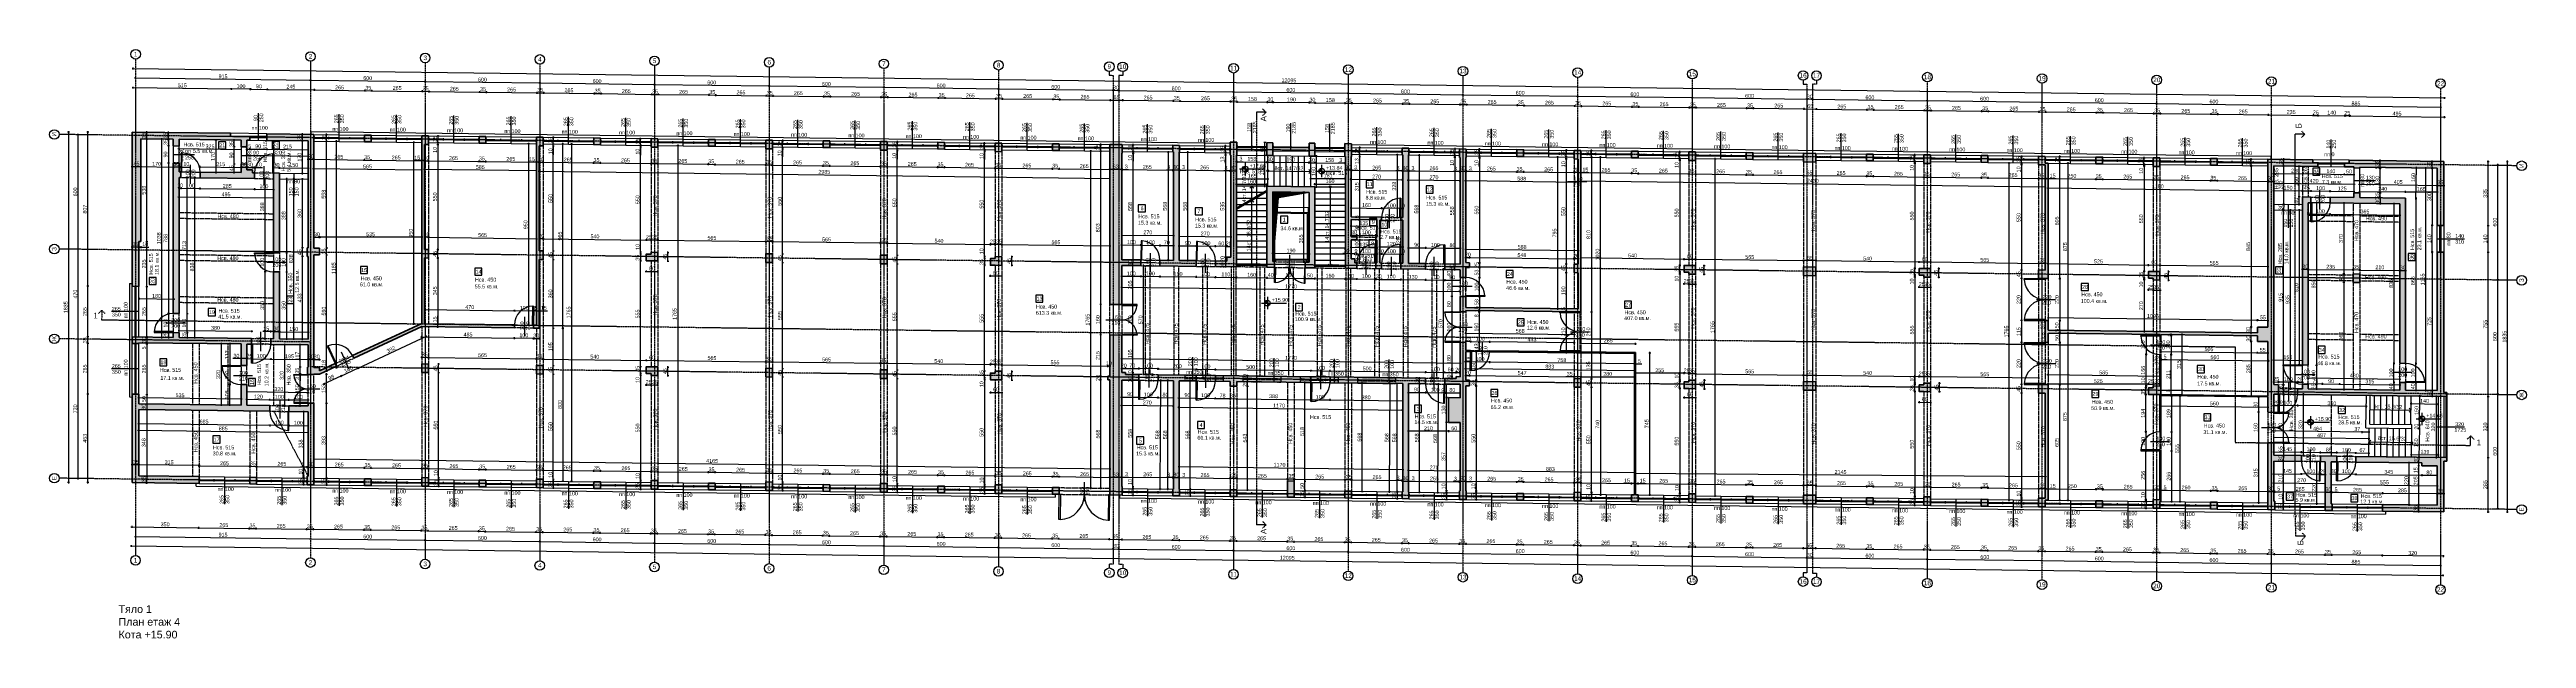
# Model space of a CAD drawing. Header units: inches. Extents: x -72385 to 39588, y -6525 to 66685.
# Drawn here: x -52750 to -39790, y 475 to 3560 of the extents above; entities that cross this region are included whole.
import ezdxf

# ---------------------------------------------------------------- set-up
doc = ezdxf.new("R2010")
doc.units = ezdxf.units.IN
doc.header["$MEASUREMENT"] = 0
doc.linetypes.add('DashDot', pattern=[0.6, 0.4, -0.1, 0, -0.1])
doc.linetypes.add('Hidden', pattern=[0.4, 0.2, -0.2])
for name, color, linetype, lineweight in [('Врати', 251, 'Continuous', 25), ('Изгледни линии', 253, 'Continuous', 25), ('Линия на разрез', 252, 'DashDot', 25), ('Надписи Hсв', 252, 'Continuous', 25), ('Надписи врати', 252, 'Continuous', 25), ('Надписи коти външни', 252, 'Continuous', 25), ('Надписи коти вътрешни', 252, 'Continuous', 25), ('Надписи нива', 252, 'Continuous', 25), ('Надписи номера на пом.', 252, 'Continuous', 25), ('Надписи Оси', 252, 'Continuous', 25), ('Надписи площ', 252, 'Continuous', 25), ('Надписи прозорци', 252, 'Continuous', 25), ('Оси', 252, 'DashDot', 25), ('Прозорци', 251, 'Continuous', 25), ('Пунктир', 253, 'Hidden', 25), ('Разрезни линии', 7, 'Continuous', 35), ('Щрих стени', 254, 'Continuous', 25)]:
    doc.layers.add(name, color=color, linetype=linetype, lineweight=lineweight)
doc.styles.add('Arial Regular', font='arial.ttf')
doc.styles.get("Standard").update_dxf_attribs({"font": 'arial.ttf'})
doc.dimstyles.new('Annotative', dxfattribs={"dimscale": 0, "dimtxt": 20, "dimasz": 5, "dimexe": 5, "dimexo": 5, "dimgap": 5, "dimtad": 1, "dimdec": 0, "dimzin": 0, "dimdsep": 46, "dimtxsty": 'Standard', "dimblk": 'ARCHTICK', "dimcen": 5, "dimdle": 5, "dimadec": 0, "dimazin": 0, "dimtfac": 1, "dimtdec": 0, "dimtofl": 0, "dimtmove": 0, "dimatfit": 3, "dimldrblk": 'ARCHTICK', "dimfxl": 5, "dimfxlon": 1, "dimtolj": 1, "dimtzin": 0, "dimarcsym": 1})

# ---------------------------------------------------------------- blocks, each defined once
blk = doc.blocks.new('_ArchTick')
at = {"color": 0, "linetype": 'ByBlock', "const_width": 0.15}
blk.add_lwpolyline([(-0.5, -0.5), (0.5, 0.5)], dxfattribs=at)
blk = doc.blocks.new('*D1702')
at = {"layer": 'Defpoints', "color": 0, "ltscale": 50, "transparency": 16777216}
for p in [(-52128, 3055), (-52102, 3090), (-52102, 3055)]:
    blk.add_point(p, dxfattribs=at)
at = {"layer": 'Надписи коти вътрешни', "color": 0, "lineweight": -2, "ltscale": 50, "transparency": 16777216}
for p, q in [((-52123, 3090), (-52133, 3090)), ((-52123, 3055), (-52133, 3055)), ((-52128, 3095), (-52128, 3050))]:
    blk.add_line(p, q, dxfattribs=at)
at = {"layer": 'Надписи коти вътрешни', "color": 0, "lineweight": -2, "ltscale": 50, "transparency": 16777216, "xscale": 5, "yscale": 5, "zscale": 5}
for p, rotation in [((-52128, 3090), 90), ((-52128, 3055), 270)]:
    blk.add_blockref('_ArchTick', p, dxfattribs=dict(at, rotation=rotation))
at = {"layer": 'Надписи коти вътрешни', "color": 0, "ltscale": 50, "transparency": 16777216, "insert": (-52143, 3075), "char_height": 20, "attachment_point": 5, "rotation": 90}
blk.add_mtext('\\A1;35', dxfattribs=at)
blk = doc.blocks.new('*D1703')
at = {"layer": 'Defpoints', "color": 0, "ltscale": 50, "transparency": 16777216}
for p in [(-52102, 3055), (-52128, 2965), (-52102, 2965)]:
    blk.add_point(p, dxfattribs=at)
at = {"layer": 'Надписи коти вътрешни', "color": 0, "lineweight": -2, "ltscale": 50, "transparency": 16777216}
for p, q in [((-52123, 3055), (-52133, 3055)), ((-52128, 3060), (-52128, 2960)), ((-52123, 2965), (-52133, 2965))]:
    blk.add_line(p, q, dxfattribs=at)
at = {"layer": 'Надписи коти вътрешни', "color": 0, "lineweight": -2, "ltscale": 50, "transparency": 16777216, "xscale": 5, "yscale": 5, "zscale": 5}
for p, rotation in [((-52128, 3055), 90), ((-52128, 2965), 270)]:
    blk.add_blockref('_ArchTick', p, dxfattribs=dict(at, rotation=rotation))
at = {"layer": 'Надписи коти вътрешни', "color": 0, "ltscale": 50, "transparency": 16777216, "insert": (-52143, 3010), "char_height": 20, "attachment_point": 5, "rotation": 90}
blk.add_mtext('\\A1;90', dxfattribs=at)
blk = doc.blocks.new('*D1704')
at = {"layer": 'Defpoints', "color": 0, "ltscale": 50, "transparency": 16777216}
for p in [(-52102, 2965), (-52128, 2177), (-52102, 2177)]:
    blk.add_point(p, dxfattribs=at)
at = {"layer": 'Надписи коти вътрешни', "color": 0, "lineweight": -2, "ltscale": 50, "transparency": 16777216}
for p, q in [((-52123, 2965), (-52133, 2965)), ((-52128, 2970), (-52128, 2172)), ((-52123, 2177), (-52133, 2177))]:
    blk.add_line(p, q, dxfattribs=at)
at = {"layer": 'Надписи коти вътрешни', "color": 0, "lineweight": -2, "ltscale": 50, "transparency": 16777216, "xscale": 5, "yscale": 5, "zscale": 5}
for p, rotation in [((-52128, 2965), 90), ((-52128, 2177), 270)]:
    blk.add_blockref('_ArchTick', p, dxfattribs=dict(at, rotation=rotation))
at = {"layer": 'Надписи коти вътрешни', "color": 0, "ltscale": 50, "transparency": 16777216, "insert": (-52143, 2571), "char_height": 20, "attachment_point": 5, "rotation": 90}
blk.add_mtext('\\A1;788', dxfattribs=at)
blk = doc.blocks.new('*D1705')
at = {"layer": 'Defpoints', "color": 0, "ltscale": 50, "transparency": 16777216}
for p in [(-52128, 2077), (-52102, 2177), (-52102, 2077)]:
    blk.add_point(p, dxfattribs=at)
at = {"layer": 'Надписи коти вътрешни', "color": 0, "lineweight": -2, "ltscale": 50, "transparency": 16777216}
for p, q in [((-52123, 2177), (-52133, 2177)), ((-52123, 2077), (-52133, 2077)), ((-52128, 2182), (-52128, 2072))]:
    blk.add_line(p, q, dxfattribs=at)
at = {"layer": 'Надписи коти вътрешни', "color": 0, "lineweight": -2, "ltscale": 50, "transparency": 16777216, "xscale": 5, "yscale": 5, "zscale": 5}
for p, rotation in [((-52128, 2177), 90), ((-52128, 2077), 270)]:
    blk.add_blockref('_ArchTick', p, dxfattribs=dict(at, rotation=rotation))
at = {"layer": 'Надписи коти вътрешни', "color": 0, "ltscale": 50, "transparency": 16777216, "insert": (-52143, 2127), "char_height": 20, "attachment_point": 5, "rotation": 90}
blk.add_mtext('\\A1;100', dxfattribs=at)
blk = doc.blocks.new('*D1706')
at = {"layer": 'Defpoints', "color": 0, "ltscale": 50, "transparency": 16777216}
for p in [(-52102, 2077), (-52128, 2052), (-52102, 2052)]:
    blk.add_point(p, dxfattribs=at)
at = {"layer": 'Надписи коти вътрешни', "color": 0, "lineweight": -2, "ltscale": 50, "transparency": 16777216}
for p, q in [((-52123, 2077), (-52133, 2077)), ((-52128, 2082), (-52128, 2047)), ((-52123, 2052), (-52133, 2052))]:
    blk.add_line(p, q, dxfattribs=at)
at = {"layer": 'Надписи коти вътрешни', "color": 0, "lineweight": -2, "ltscale": 50, "transparency": 16777216, "xscale": 5, "yscale": 5, "zscale": 5}
for p, rotation in [((-52128, 2077), 90), ((-52128, 2052), 270)]:
    blk.add_blockref('_ArchTick', p, dxfattribs=dict(at, rotation=rotation))
at = {"layer": 'Надписи коти вътрешни', "color": 0, "ltscale": 50, "transparency": 16777216, "insert": (-52143, 2065), "char_height": 20, "attachment_point": 5, "rotation": 90}
blk.add_mtext('\\A1;25', dxfattribs=at)
blk = doc.blocks.new('*D1707')
at = {"layer": 'Defpoints', "color": 0, "ltscale": 50, "transparency": 16777216}
for p in [(-52282, 2319), (-52241, 2319), (-52282, 2054)]:
    blk.add_point(p, dxfattribs=at)
at = {"layer": 'Надписи коти вътрешни', "color": 0, "lineweight": -2, "ltscale": 50, "transparency": 16777216}
for p, q in [((-52246, 2319), (-52236, 2319)), ((-52241, 2049), (-52241, 2324)), ((-52246, 2054), (-52236, 2054))]:
    blk.add_line(p, q, dxfattribs=at)
at = {"layer": 'Надписи коти вътрешни', "color": 0, "lineweight": -2, "ltscale": 50, "transparency": 16777216, "xscale": 5, "yscale": 5, "zscale": 5}
for p, rotation in [((-52241, 2319), 90), ((-52241, 2054), 270)]:
    blk.add_blockref('_ArchTick', p, dxfattribs=dict(at, rotation=rotation))
at = {"layer": 'Надписи коти вътрешни', "color": 0, "ltscale": 50, "transparency": 16777216, "insert": (-52256, 2187), "char_height": 20, "attachment_point": 5, "rotation": 90}
blk.add_mtext('\\A1;265', dxfattribs=at)
blk = doc.blocks.new('*D1708')
at = {"layer": 'Defpoints', "color": 0, "ltscale": 50, "transparency": 16777216}
for p in [(-52282, 2554), (-52241, 2554), (-52282, 2319)]:
    blk.add_point(p, dxfattribs=at)
at = {"layer": 'Надписи коти вътрешни', "color": 0, "lineweight": -2, "ltscale": 50, "transparency": 16777216}
for p, q in [((-52246, 2554), (-52236, 2554)), ((-52241, 2314), (-52241, 2559)), ((-52246, 2319), (-52236, 2319))]:
    blk.add_line(p, q, dxfattribs=at)
at = {"layer": 'Надписи коти вътрешни', "color": 0, "lineweight": -2, "ltscale": 50, "transparency": 16777216, "xscale": 5, "yscale": 5, "zscale": 5}
for p, rotation in [((-52241, 2554), 90), ((-52241, 2319), 270)]:
    blk.add_blockref('_ArchTick', p, dxfattribs=dict(at, rotation=rotation))
at = {"layer": 'Надписи коти вътрешни', "color": 0, "ltscale": 50, "transparency": 16777216, "insert": (-52256, 2437), "char_height": 20, "attachment_point": 5, "rotation": 90}
blk.add_mtext('\\A1;235', dxfattribs=at)
blk = doc.blocks.new('*D1709')
at = {"layer": 'Defpoints', "color": 0, "ltscale": 50, "transparency": 16777216}
for p in [(-52272, 3092), (-52241, 3092), (-52272, 2554)]:
    blk.add_point(p, dxfattribs=at)
at = {"layer": 'Надписи коти вътрешни', "color": 0, "lineweight": -2, "ltscale": 50, "transparency": 16777216}
for p, q in [((-52246, 3092), (-52236, 3092)), ((-52241, 2549), (-52241, 3097)), ((-52246, 2554), (-52236, 2554))]:
    blk.add_line(p, q, dxfattribs=at)
at = {"layer": 'Надписи коти вътрешни', "color": 0, "lineweight": -2, "ltscale": 50, "transparency": 16777216, "xscale": 5, "yscale": 5, "zscale": 5}
for p, rotation in [((-52241, 3092), 90), ((-52241, 2554), 270)]:
    blk.add_blockref('_ArchTick', p, dxfattribs=dict(at, rotation=rotation))
at = {"layer": 'Надписи коти вътрешни', "color": 0, "ltscale": 50, "transparency": 16777216, "insert": (-52256, 2823), "char_height": 20, "attachment_point": 5, "rotation": 90}
blk.add_mtext('\\A1;538', dxfattribs=at)
blk = doc.blocks.new('*D1710')
at = {"layer": 'Defpoints', "color": 0, "ltscale": 50, "transparency": 16777216}
for p in [(-52282, 2554), (-52272, 2554), (-52272, 2525)]:
    blk.add_point(p, dxfattribs=at)
at = {"layer": 'Надписи коти вътрешни', "color": 0, "lineweight": -2, "ltscale": 50, "transparency": 16777216}
for p, q in [((-52287, 2525), (-52272, 2525)), ((-52282, 2530), (-52282, 2520)), ((-52272, 2530), (-52272, 2520)), ((-52272, 2525), (-52231, 2525))]:
    blk.add_line(p, q, dxfattribs=at)
at = {"layer": 'Надписи коти вътрешни', "color": 0, "lineweight": -2, "ltscale": 50, "transparency": 16777216, "xscale": 5, "yscale": 5, "zscale": 5, "rotation": 180}
blk.add_blockref('_ArchTick', (-52282, 2525), dxfattribs=at)
at = {"layer": 'Надписи коти вътрешни', "color": 0, "lineweight": -2, "ltscale": 50, "transparency": 16777216, "xscale": 5, "yscale": 5, "zscale": 5}
blk.add_blockref('_ArchTick', (-52272, 2525), dxfattribs=at)
at = {"layer": 'Надписи коти вътрешни', "color": 0, "ltscale": 50, "transparency": 16777216, "insert": (-52249, 2540), "char_height": 20, "attachment_point": 5}
blk.add_mtext('\\A1;10', dxfattribs=at)
blk = doc.blocks.new('*D1711')
at = {"layer": 'Defpoints', "color": 0, "ltscale": 50, "transparency": 16777216}
for p in [(-52100, 2253), (-52282, 2054), (-52102, 2052)]:
    blk.add_point(p, dxfattribs=at)
at = {"layer": 'Надписи коти вътрешни', "color": 0, "lineweight": -2, "ltscale": 50, "transparency": 16777216}
for p, q in [((-52285, 2255), (-52095, 2253)), ((-52280, 2250), (-52280, 2260)), ((-52100, 2248), (-52100, 2258))]:
    blk.add_line(p, q, dxfattribs=at)
at = {"layer": 'Надписи коти вътрешни', "color": 0, "lineweight": -2, "ltscale": 50, "transparency": 16777216, "xscale": 5, "yscale": 5, "zscale": 5}
for p, rotation in [((-52280, 2255), 179.2706286525501), ((-52100, 2253), 359.2706286525501)]:
    blk.add_blockref('_ArchTick', p, dxfattribs=dict(at, rotation=rotation))
at = {"layer": 'Надписи коти вътрешни', "color": 0, "ltscale": 50, "transparency": 16777216, "insert": (-52190, 2269), "char_height": 20, "attachment_point": 5, "rotation": 359.2706}
blk.add_mtext('\\A1;180', dxfattribs=at)
blk = doc.blocks.new('*D1712')
at = {"layer": 'Defpoints', "color": 0, "ltscale": 50, "transparency": 16777216}
for p in [(-52272, 3092), (-52102, 3090), (-52104, 2944)]:
    blk.add_point(p, dxfattribs=at)
at = {"layer": 'Надписи коти вътрешни', "color": 0, "lineweight": -2, "ltscale": 50, "transparency": 16777216}
for p, q in [((-52279, 2947), (-52099, 2944)), ((-52274, 2952), (-52274, 2942)), ((-52104, 2949), (-52104, 2939))]:
    blk.add_line(p, q, dxfattribs=at)
at = {"layer": 'Надписи коти вътрешни', "color": 0, "lineweight": -2, "ltscale": 50, "transparency": 16777216, "xscale": 5, "yscale": 5, "zscale": 5}
for p, rotation in [((-52274, 2947), 179.2706286525475), ((-52104, 2944), 359.2706286525474)]:
    blk.add_blockref('_ArchTick', p, dxfattribs=dict(at, rotation=rotation))
at = {"layer": 'Надписи коти вътрешни', "color": 0, "ltscale": 50, "transparency": 16777216, "insert": (-52189, 2961), "char_height": 20, "attachment_point": 5, "rotation": 359.2706}
blk.add_mtext('\\A1;170', dxfattribs=at)
blk = doc.blocks.new('*D1713')
at = {"layer": 'Defpoints', "color": 0, "ltscale": 50, "transparency": 16777216}
for p in [(-52163, 3090), (-52102, 3090), (-52102, 2052)]:
    blk.add_point(p, dxfattribs=at)
at = {"layer": 'Надписи коти вътрешни', "color": 0, "lineweight": -2, "ltscale": 50, "transparency": 16777216}
for p, q in [((-52158, 3090), (-52168, 3090)), ((-52163, 2047), (-52163, 3095)), ((-52158, 2052), (-52168, 2052))]:
    blk.add_line(p, q, dxfattribs=at)
at = {"layer": 'Надписи коти вътрешни', "color": 0, "lineweight": -2, "ltscale": 50, "transparency": 16777216, "xscale": 5, "yscale": 5, "zscale": 5}
for p, rotation in [((-52163, 3090), 90), ((-52163, 2052), 270)]:
    blk.add_blockref('_ArchTick', p, dxfattribs=dict(at, rotation=rotation))
at = {"layer": 'Надписи коти вътрешни', "color": 0, "ltscale": 50, "transparency": 16777216, "insert": (-52178, 2571), "char_height": 20, "attachment_point": 5, "rotation": 90}
blk.add_mtext('\\A1;1038', dxfattribs=at)
blk = doc.blocks.new('*D1714')
at = {"layer": 'Defpoints', "color": 0, "ltscale": 50, "transparency": 16777216}
for p in [(-52072, 2077), (-52072, 2052), (-52029, 2052)]:
    blk.add_point(p, dxfattribs=at)
at = {"layer": 'Надписи коти вътрешни', "color": 0, "lineweight": -2, "ltscale": 50, "transparency": 16777216}
for p, q in [((-52034, 2077), (-52024, 2077)), ((-52029, 2082), (-52029, 2047)), ((-52034, 2052), (-52024, 2052))]:
    blk.add_line(p, q, dxfattribs=at)
at = {"layer": 'Надписи коти вътрешни', "color": 0, "lineweight": -2, "ltscale": 50, "transparency": 16777216, "xscale": 5, "yscale": 5, "zscale": 5}
for p, rotation in [((-52029, 2077), 90), ((-52029, 2052), 270)]:
    blk.add_blockref('_ArchTick', p, dxfattribs=dict(at, rotation=rotation))
at = {"layer": 'Надписи коти вътрешни', "color": 0, "ltscale": 50, "transparency": 16777216, "insert": (-52045, 2064), "char_height": 20, "attachment_point": 5, "rotation": 90}
blk.add_mtext('\\A1;25', dxfattribs=at)
blk = doc.blocks.new('*D1715')
at = {"layer": 'Defpoints', "color": 0, "ltscale": 50, "transparency": 16777216}
for p in [(-52072, 2177), (-52072, 2077), (-52029, 2177)]:
    blk.add_point(p, dxfattribs=at)
at = {"layer": 'Надписи коти вътрешни', "color": 0, "lineweight": -2, "ltscale": 50, "transparency": 16777216}
for p, q in [((-52034, 2177), (-52024, 2177)), ((-52034, 2077), (-52024, 2077)), ((-52029, 2072), (-52029, 2182))]:
    blk.add_line(p, q, dxfattribs=at)
at = {"layer": 'Надписи коти вътрешни', "color": 0, "lineweight": -2, "ltscale": 50, "transparency": 16777216, "xscale": 5, "yscale": 5, "zscale": 5}
for p, rotation in [((-52029, 2177), 90), ((-52029, 2077), 270)]:
    blk.add_blockref('_ArchTick', p, dxfattribs=dict(at, rotation=rotation))
at = {"layer": 'Надписи коти вътрешни', "color": 0, "ltscale": 50, "transparency": 16777216, "insert": (-52045, 2127), "char_height": 20, "attachment_point": 5, "rotation": 90}
blk.add_mtext('\\A1;100', dxfattribs=at)
blk = doc.blocks.new('*D1716')
at = {"layer": 'Defpoints', "color": 0, "ltscale": 50, "transparency": 16777216}
for p in [(-52072, 2889), (-52029, 2889), (-52072, 2177)]:
    blk.add_point(p, dxfattribs=at)
at = {"layer": 'Надписи коти вътрешни', "color": 0, "lineweight": -2, "ltscale": 50, "transparency": 16777216}
for p, q in [((-52034, 2889), (-52024, 2889)), ((-52029, 2172), (-52029, 2894)), ((-52034, 2177), (-52024, 2177))]:
    blk.add_line(p, q, dxfattribs=at)
at = {"layer": 'Надписи коти вътрешни', "color": 0, "lineweight": -2, "ltscale": 50, "transparency": 16777216, "xscale": 5, "yscale": 5, "zscale": 5}
for p, rotation in [((-52029, 2889), 90), ((-52029, 2177), 270)]:
    blk.add_blockref('_ArchTick', p, dxfattribs=dict(at, rotation=rotation))
at = {"layer": 'Надписи коти вътрешни', "color": 0, "ltscale": 50, "transparency": 16777216, "insert": (-52045, 2533), "char_height": 20, "attachment_point": 5, "rotation": 90}
blk.add_mtext('\\A1;713', dxfattribs=at)
blk = doc.blocks.new('*D1686')
at = {"layer": 'Defpoints', "color": 0, "ltscale": 50, "transparency": 16777216}
for p in [(-51622, 2396), (-51577, 2396), (-51577, 2045)]:
    blk.add_point(p, dxfattribs=at)
at = {"layer": 'Надписи коти вътрешни', "color": 0, "lineweight": -2, "ltscale": 50, "transparency": 16777216}
for p, q in [((-51617, 2396), (-51627, 2396)), ((-51622, 2040), (-51622, 2401)), ((-51617, 2045), (-51627, 2045))]:
    blk.add_line(p, q, dxfattribs=at)
at = {"layer": 'Надписи коти вътрешни', "color": 0, "lineweight": -2, "ltscale": 50, "transparency": 16777216, "xscale": 5, "yscale": 5, "zscale": 5}
for p, rotation in [((-51622, 2396), 90), ((-51622, 2045), 270)]:
    blk.add_blockref('_ArchTick', p, dxfattribs=dict(at, rotation=rotation))
at = {"layer": 'Надписи коти вътрешни', "color": 0, "ltscale": 50, "transparency": 16777216, "insert": (-51637, 2220), "char_height": 20, "attachment_point": 5, "rotation": 90}
blk.add_mtext('\\A1;350', dxfattribs=at)
blk = doc.blocks.new('*D1687')
at = {"layer": 'Defpoints', "color": 0, "ltscale": 50, "transparency": 16777216}
for p in [(-51622, 2496), (-51577, 2496), (-51577, 2396)]:
    blk.add_point(p, dxfattribs=at)
at = {"layer": 'Надписи коти вътрешни', "color": 0, "lineweight": -2, "ltscale": 50, "transparency": 16777216}
for p, q in [((-51617, 2496), (-51627, 2496)), ((-51622, 2391), (-51622, 2501)), ((-51617, 2396), (-51627, 2396))]:
    blk.add_line(p, q, dxfattribs=at)
at = {"layer": 'Надписи коти вътрешни', "color": 0, "lineweight": -2, "ltscale": 50, "transparency": 16777216, "xscale": 5, "yscale": 5, "zscale": 5}
for p, rotation in [((-51622, 2496), 90), ((-51622, 2396), 270)]:
    blk.add_blockref('_ArchTick', p, dxfattribs=dict(at, rotation=rotation))
at = {"layer": 'Надписи коти вътрешни', "color": 0, "ltscale": 50, "transparency": 16777216, "insert": (-51637, 2446), "char_height": 20, "attachment_point": 5, "rotation": 90}
blk.add_mtext('\\A1;100', dxfattribs=at)
blk = doc.blocks.new('*D8275')
at = {"layer": 'Defpoints', "color": 0, "ltscale": 50, "transparency": 16777216}
for p in [(-51622, 2883), (-51577, 2883), (-51577, 2496)]:
    blk.add_point(p, dxfattribs=at)
at = {"layer": 'Надписи коти вътрешни', "color": 0, "lineweight": -2, "ltscale": 50, "transparency": 16777216}
for p, q in [((-51617, 2883), (-51627, 2883)), ((-51622, 2491), (-51622, 2888)), ((-51617, 2496), (-51627, 2496))]:
    blk.add_line(p, q, dxfattribs=at)
at = {"layer": 'Надписи коти вътрешни', "color": 0, "lineweight": -2, "ltscale": 50, "transparency": 16777216, "xscale": 5, "yscale": 5, "zscale": 5}
for p, rotation in [((-51622, 2883), 90), ((-51622, 2496), 270)]:
    blk.add_blockref('_ArchTick', p, dxfattribs=dict(at, rotation=rotation))
at = {"layer": 'Надписи коти вътрешни', "color": 0, "ltscale": 50, "transparency": 16777216, "insert": (-51637, 2736), "char_height": 20, "attachment_point": 5, "rotation": 90}
blk.add_mtext('\\A1;388', dxfattribs=at)
blk = doc.blocks.new('*D1688')
at = {"layer": 'Defpoints', "color": 0, "ltscale": 50, "transparency": 16777216}
for p in [(-52072, 2889), (-52062, 2889), (-52062, 2833)]:
    blk.add_point(p, dxfattribs=at)
at = {"layer": 'Надписи коти вътрешни', "color": 0, "lineweight": -2, "ltscale": 50, "transparency": 16777216}
for p, q in [((-52072, 2833), (-52077, 2833)), ((-52072, 2838), (-52072, 2828)), ((-52062, 2838), (-52062, 2828)), ((-52062, 2833), (-52057, 2833))]:
    blk.add_line(p, q, dxfattribs=at)
at = {"layer": 'Надписи коти вътрешни', "color": 0, "lineweight": -2, "ltscale": 50, "transparency": 16777216, "xscale": 5, "yscale": 5, "zscale": 5}
blk.add_blockref('_ArchTick', (-52072, 2833), dxfattribs=at)
at = {"layer": 'Надписи коти вътрешни', "color": 0, "lineweight": -2, "ltscale": 50, "transparency": 16777216, "xscale": 5, "yscale": 5, "zscale": 5, "rotation": 180}
blk.add_blockref('_ArchTick', (-52062, 2833), dxfattribs=at)
at = {"layer": 'Надписи коти вътрешни', "color": 0, "ltscale": 50, "transparency": 16777216, "insert": (-52067, 2848), "char_height": 20, "attachment_point": 5}
blk.add_mtext('\\A1;10', dxfattribs=at)
blk = doc.blocks.new('*D1689')
at = {"layer": 'Defpoints', "color": 0, "ltscale": 50, "transparency": 16777216}
for p in [(-52062, 2889), (-51962, 2888), (-51963, 2832)]:
    blk.add_point(p, dxfattribs=at)
at = {"layer": 'Надписи коти вътрешни', "color": 0, "lineweight": -2, "ltscale": 50, "transparency": 16777216}
for p, q in [((-52068, 2833), (-51958, 2832)), ((-52063, 2838), (-52063, 2828)), ((-51963, 2837), (-51963, 2827))]:
    blk.add_line(p, q, dxfattribs=at)
at = {"layer": 'Надписи коти вътрешни', "color": 0, "lineweight": -2, "ltscale": 50, "transparency": 16777216, "xscale": 5, "yscale": 5, "zscale": 5}
for p, rotation in [((-52063, 2833), 179.2706286525444), ((-51963, 2832), 359.2706286525444)]:
    blk.add_blockref('_ArchTick', p, dxfattribs=dict(at, rotation=rotation))
at = {"layer": 'Надписи коти вътрешни', "color": 0, "ltscale": 50, "transparency": 16777216, "insert": (-52013, 2847), "char_height": 20, "attachment_point": 5, "rotation": 359.2706}
blk.add_mtext('\\A1;100', dxfattribs=at)
blk = doc.blocks.new('*D1690')
at = {"layer": 'Defpoints', "color": 0, "ltscale": 50, "transparency": 16777216}
for p in [(-51962, 2888), (-51677, 2884), (-51678, 2828)]:
    blk.add_point(p, dxfattribs=at)
at = {"layer": 'Надписи коти вътрешни', "color": 0, "lineweight": -2, "ltscale": 50, "transparency": 16777216}
for p, q in [((-51968, 2832), (-51673, 2828)), ((-51963, 2837), (-51963, 2827)), ((-51678, 2833), (-51678, 2823))]:
    blk.add_line(p, q, dxfattribs=at)
at = {"layer": 'Надписи коти вътрешни', "color": 0, "lineweight": -2, "ltscale": 50, "transparency": 16777216, "xscale": 5, "yscale": 5, "zscale": 5}
for p, rotation in [((-51963, 2832), 179.2706286525477), ((-51678, 2828), 359.2706286525477)]:
    blk.add_blockref('_ArchTick', p, dxfattribs=dict(at, rotation=rotation))
at = {"layer": 'Надписи коти вътрешни', "color": 0, "ltscale": 50, "transparency": 16777216, "insert": (-51820, 2845), "char_height": 20, "attachment_point": 5, "rotation": 359.2706}
blk.add_mtext('\\A1;285', dxfattribs=at)
blk = doc.blocks.new('*D1691')
at = {"layer": 'Defpoints', "color": 0, "ltscale": 50, "transparency": 16777216}
for p in [(-51677, 2884), (-51577, 2883), (-51578, 2827)]:
    blk.add_point(p, dxfattribs=at)
at = {"layer": 'Надписи коти вътрешни', "color": 0, "lineweight": -2, "ltscale": 50, "transparency": 16777216}
for p, q in [((-51683, 2828), (-51573, 2827)), ((-51678, 2833), (-51678, 2823)), ((-51578, 2832), (-51578, 2822))]:
    blk.add_line(p, q, dxfattribs=at)
at = {"layer": 'Надписи коти вътрешни', "color": 0, "lineweight": -2, "ltscale": 50, "transparency": 16777216, "xscale": 5, "yscale": 5, "zscale": 5}
for p, rotation in [((-51678, 2828), 179.2706286525463), ((-51578, 2827), 359.2706286525463)]:
    blk.add_blockref('_ArchTick', p, dxfattribs=dict(at, rotation=rotation))
at = {"layer": 'Надписи коти вътрешни', "color": 0, "ltscale": 50, "transparency": 16777216, "insert": (-51628, 2843), "char_height": 20, "attachment_point": 5, "rotation": 359.2706}
blk.add_mtext('\\A1;100', dxfattribs=at)
blk = doc.blocks.new('*D1692')
at = {"layer": 'Defpoints', "color": 0, "ltscale": 50, "transparency": 16777216}
for p in [(-52072, 2889), (-51577, 2883), (-51579, 2783)]:
    blk.add_point(p, dxfattribs=at)
at = {"layer": 'Надписи коти вътрешни', "color": 0, "lineweight": -2, "ltscale": 50, "transparency": 16777216}
for p, q in [((-52079, 2789), (-51574, 2783)), ((-52074, 2794), (-52074, 2784)), ((-51579, 2788), (-51579, 2778))]:
    blk.add_line(p, q, dxfattribs=at)
at = {"layer": 'Надписи коти вътрешни', "color": 0, "lineweight": -2, "ltscale": 50, "transparency": 16777216, "xscale": 5, "yscale": 5, "zscale": 5}
for p, rotation in [((-52074, 2789), 179.2706286525475), ((-51579, 2783), 359.2706286525475)]:
    blk.add_blockref('_ArchTick', p, dxfattribs=dict(at, rotation=rotation))
at = {"layer": 'Надписи коти вътрешни', "color": 0, "ltscale": 50, "transparency": 16777216, "insert": (-51826, 2801), "char_height": 20, "attachment_point": 5, "rotation": 359.2706}
blk.add_mtext('\\A1;495', dxfattribs=at)
blk = doc.blocks.new('*D8274')
at = {"layer": 'Defpoints', "color": 0, "ltscale": 50, "transparency": 16777216}
for p in [(-52072, 2889), (-51989, 2889), (-52072, 2052)]:
    blk.add_point(p, dxfattribs=at)
at = {"layer": 'Надписи коти вътрешни', "color": 0, "lineweight": -2, "ltscale": 50, "transparency": 16777216}
for p, q in [((-51994, 2889), (-51984, 2889)), ((-51989, 2047), (-51989, 2894)), ((-51994, 2052), (-51984, 2052))]:
    blk.add_line(p, q, dxfattribs=at)
at = {"layer": 'Надписи коти вътрешни', "color": 0, "lineweight": -2, "ltscale": 50, "transparency": 16777216, "xscale": 5, "yscale": 5, "zscale": 5}
for p, rotation in [((-51989, 2889), 90), ((-51989, 2052), 270)]:
    blk.add_blockref('_ArchTick', p, dxfattribs=dict(at, rotation=rotation))
at = {"layer": 'Надписи коти вътрешни', "color": 0, "ltscale": 50, "transparency": 16777216, "insert": (-52004, 2421), "char_height": 20, "attachment_point": 5, "rotation": 90}
blk.add_mtext('\\A1;838', dxfattribs=at)
blk = doc.blocks.new('*D1693')
at = {"layer": 'Defpoints', "color": 0, "ltscale": 50, "transparency": 16777216}
for p in [(-51692, 2084), (-52072, 2052), (-51692, 2047)]:
    blk.add_point(p, dxfattribs=at)
at = {"layer": 'Надписи коти вътрешни', "color": 0, "lineweight": -2, "ltscale": 50, "transparency": 16777216}
for p, q in [((-52077, 2089), (-51687, 2084)), ((-52072, 2084), (-52072, 2094)), ((-51692, 2079), (-51692, 2089))]:
    blk.add_line(p, q, dxfattribs=at)
at = {"layer": 'Надписи коти вътрешни', "color": 0, "lineweight": -2, "ltscale": 50, "transparency": 16777216, "xscale": 5, "yscale": 5, "zscale": 5}
for p, rotation in [((-52072, 2089), 179.2706286525495), ((-51692, 2084), 359.2706286525495)]:
    blk.add_blockref('_ArchTick', p, dxfattribs=dict(at, rotation=rotation))
at = {"layer": 'Надписи коти вътрешни', "color": 0, "ltscale": 50, "transparency": 16777216, "insert": (-51882, 2102), "char_height": 20, "attachment_point": 5, "rotation": 359.2706}
blk.add_mtext('\\A1;380', dxfattribs=at)
blk = doc.blocks.new('*D8001')
at = {"layer": 'Defpoints', "color": 0, "ltscale": 50, "transparency": 16777216}
for p in [(-51592, 2083), (-51592, 2046), (-51577, 2045)]:
    blk.add_point(p, dxfattribs=at)
at = {"layer": 'Надписи коти вътрешни', "color": 0, "lineweight": -2, "ltscale": 50, "transparency": 16777216}
for p, q in [((-51592, 2083), (-51634, 2083)), ((-51592, 2078), (-51592, 2088)), ((-51572, 2083), (-51592, 2083)), ((-51577, 2078), (-51577, 2088))]:
    blk.add_line(p, q, dxfattribs=at)
at = {"layer": 'Надписи коти вътрешни', "color": 0, "lineweight": -2, "ltscale": 50, "transparency": 16777216, "xscale": 5, "yscale": 5, "zscale": 5, "rotation": 180}
blk.add_blockref('_ArchTick', (-51592, 2083), dxfattribs=at)
at = {"layer": 'Надписи коти вътрешни', "color": 0, "lineweight": -2, "ltscale": 50, "transparency": 16777216, "xscale": 5, "yscale": 5, "zscale": 5}
blk.add_blockref('_ArchTick', (-51577, 2083), dxfattribs=at)
at = {"layer": 'Надписи коти вътрешни', "color": 0, "ltscale": 50, "transparency": 16777216, "insert": (-51616, 2098), "char_height": 20, "attachment_point": 5}
blk.add_mtext('\\A1;15', dxfattribs=at)
blk = doc.blocks.new('*D8002')
at = {"layer": 'Defpoints', "color": 0, "ltscale": 50, "transparency": 16777216}
for p in [(-51397, 2080), (-51547, 2045), (-51397, 2043)]:
    blk.add_point(p, dxfattribs=at)
at = {"layer": 'Надписи коти вътрешни', "color": 0, "lineweight": -2, "ltscale": 50, "transparency": 16777216}
for p, q in [((-51552, 2082), (-51392, 2080)), ((-51547, 2077), (-51547, 2087)), ((-51397, 2075), (-51397, 2085))]:
    blk.add_line(p, q, dxfattribs=at)
at = {"layer": 'Надписи коти вътрешни', "color": 0, "lineweight": -2, "ltscale": 50, "transparency": 16777216, "xscale": 5, "yscale": 5, "zscale": 5}
for p, rotation in [((-51547, 2082), 179.2706286525448), ((-51397, 2080), 359.2706286525448)]:
    blk.add_blockref('_ArchTick', p, dxfattribs=dict(at, rotation=rotation))
at = {"layer": 'Надписи коти вътрешни', "color": 0, "ltscale": 50, "transparency": 16777216, "insert": (-51472, 2096), "char_height": 20, "attachment_point": 5, "rotation": 359.2706}
blk.add_mtext('\\A1;150', dxfattribs=at)
blk = doc.blocks.new('*D1694')
at = {"layer": 'Defpoints', "color": 0, "ltscale": 50, "transparency": 16777216}
for p in [(-51426, 2476), (-51397, 2476), (-51397, 2043)]:
    blk.add_point(p, dxfattribs=at)
at = {"layer": 'Надписи коти вътрешни', "color": 0, "lineweight": -2, "ltscale": 50, "transparency": 16777216}
for p, q in [((-51421, 2476), (-51431, 2476)), ((-51426, 2038), (-51426, 2481)), ((-51421, 2043), (-51431, 2043))]:
    blk.add_line(p, q, dxfattribs=at)
at = {"layer": 'Надписи коти вътрешни', "color": 0, "lineweight": -2, "ltscale": 50, "transparency": 16777216, "xscale": 5, "yscale": 5, "zscale": 5}
for p, rotation in [((-51426, 2476), 90), ((-51426, 2043), 270)]:
    blk.add_blockref('_ArchTick', p, dxfattribs=dict(at, rotation=rotation))
at = {"layer": 'Надписи коти вътрешни', "color": 0, "ltscale": 50, "transparency": 16777216, "insert": (-51442, 2259), "char_height": 20, "attachment_point": 5, "rotation": 90}
blk.add_mtext('\\A1;433', dxfattribs=at)
blk = doc.blocks.new('*D1695')
at = {"layer": 'Defpoints', "color": 0, "ltscale": 50, "transparency": 16777216}
for p in [(-51426, 2521), (-51402, 2521), (-51402, 2476)]:
    blk.add_point(p, dxfattribs=at)
at = {"layer": 'Надписи коти вътрешни', "color": 0, "lineweight": -2, "ltscale": 50, "transparency": 16777216}
for p, q in [((-51421, 2521), (-51431, 2521)), ((-51421, 2476), (-51431, 2476)), ((-51426, 2471), (-51426, 2526))]:
    blk.add_line(p, q, dxfattribs=at)
at = {"layer": 'Надписи коти вътрешни', "color": 0, "lineweight": -2, "ltscale": 50, "transparency": 16777216, "xscale": 5, "yscale": 5, "zscale": 5}
for p, rotation in [((-51426, 2521), 90), ((-51426, 2476), 270)]:
    blk.add_blockref('_ArchTick', p, dxfattribs=dict(at, rotation=rotation))
at = {"layer": 'Надписи коти вътрешни', "color": 0, "ltscale": 50, "transparency": 16777216, "insert": (-51442, 2498), "char_height": 20, "attachment_point": 5, "rotation": 90}
blk.add_mtext('\\A1;45', dxfattribs=at)
blk = doc.blocks.new('*D1696')
at = {"layer": 'Defpoints', "color": 0, "ltscale": 50, "transparency": 16777216}
for p in [(-51426, 2881), (-51397, 2881), (-51397, 2521)]:
    blk.add_point(p, dxfattribs=at)
at = {"layer": 'Надписи коти вътрешни', "color": 0, "lineweight": -2, "ltscale": 50, "transparency": 16777216}
for p, q in [((-51421, 2881), (-51431, 2881)), ((-51426, 2516), (-51426, 2886)), ((-51421, 2521), (-51431, 2521))]:
    blk.add_line(p, q, dxfattribs=at)
at = {"layer": 'Надписи коти вътрешни', "color": 0, "lineweight": -2, "ltscale": 50, "transparency": 16777216, "xscale": 5, "yscale": 5, "zscale": 5}
for p, rotation in [((-51426, 2881), 90), ((-51426, 2521), 270)]:
    blk.add_blockref('_ArchTick', p, dxfattribs=dict(at, rotation=rotation))
at = {"layer": 'Надписи коти вътрешни', "color": 0, "ltscale": 50, "transparency": 16777216, "insert": (-51442, 2701), "char_height": 20, "attachment_point": 5, "rotation": 90}
blk.add_mtext('\\A1;360', dxfattribs=at)
blk = doc.blocks.new('*D1697')
at = {"layer": 'Defpoints', "color": 0, "ltscale": 50, "transparency": 16777216}
for p in [(-51427, 3081), (-51397, 3081), (-51397, 2911)]:
    blk.add_point(p, dxfattribs=at)
at = {"layer": 'Надписи коти вътрешни', "color": 0, "lineweight": -2, "ltscale": 50, "transparency": 16777216}
for p, q in [((-51422, 3081), (-51432, 3081)), ((-51427, 2906), (-51427, 3086)), ((-51422, 2911), (-51432, 2911))]:
    blk.add_line(p, q, dxfattribs=at)
at = {"layer": 'Надписи коти вътрешни', "color": 0, "lineweight": -2, "ltscale": 50, "transparency": 16777216, "xscale": 5, "yscale": 5, "zscale": 5}
for p, rotation in [((-51427, 3081), 90), ((-51427, 2911), 270)]:
    blk.add_blockref('_ArchTick', p, dxfattribs=dict(at, rotation=rotation))
at = {"layer": 'Надписи коти вътрешни', "color": 0, "ltscale": 50, "transparency": 16777216, "insert": (-51442, 2996), "char_height": 20, "attachment_point": 5, "rotation": 90}
blk.add_mtext('\\A1;170', dxfattribs=at)
blk = doc.blocks.new('*D1717')
at = {"layer": 'Defpoints', "color": 0, "ltscale": 50, "transparency": 16777216}
for p in [(-51717, 3085), (-51702, 3085), (-51702, 3038)]:
    blk.add_point(p, dxfattribs=at)
at = {"layer": 'Надписи коти вътрешни', "color": 0, "lineweight": -2, "ltscale": 50, "transparency": 16777216}
for p, q in [((-51722, 3038), (-51697, 3038)), ((-51717, 3043), (-51717, 3033)), ((-51702, 3043), (-51702, 3033))]:
    blk.add_line(p, q, dxfattribs=at)
at = {"layer": 'Надписи коти вътрешни', "color": 0, "lineweight": -2, "ltscale": 50, "transparency": 16777216, "xscale": 5, "yscale": 5, "zscale": 5, "rotation": 180}
blk.add_blockref('_ArchTick', (-51717, 3038), dxfattribs=at)
at = {"layer": 'Надписи коти вътрешни', "color": 0, "lineweight": -2, "ltscale": 50, "transparency": 16777216, "xscale": 5, "yscale": 5, "zscale": 5}
blk.add_blockref('_ArchTick', (-51702, 3038), dxfattribs=at)
at = {"layer": 'Надписи коти вътрешни', "color": 0, "ltscale": 50, "transparency": 16777216, "insert": (-51710, 3053), "char_height": 20, "attachment_point": 5}
blk.add_mtext('\\A1;15', dxfattribs=at)
blk = doc.blocks.new('*D1718')
at = {"layer": 'Defpoints', "color": 0, "ltscale": 50, "transparency": 16777216}
for p in [(-51702, 3085), (-51613, 3037), (-51612, 3084)]:
    blk.add_point(p, dxfattribs=at)
at = {"layer": 'Надписи коти вътрешни', "color": 0, "lineweight": -2, "ltscale": 50, "transparency": 16777216}
for p, q in [((-51708, 3038), (-51608, 3037)), ((-51703, 3043), (-51703, 3033)), ((-51613, 3042), (-51613, 3032))]:
    blk.add_line(p, q, dxfattribs=at)
at = {"layer": 'Надписи коти вътрешни', "color": 0, "lineweight": -2, "ltscale": 50, "transparency": 16777216, "xscale": 5, "yscale": 5, "zscale": 5}
for p, rotation in [((-51703, 3038), 179.2706286525487), ((-51613, 3037), 359.2706286525487)]:
    blk.add_blockref('_ArchTick', p, dxfattribs=dict(at, rotation=rotation))
at = {"layer": 'Надписи коти вътрешни', "color": 0, "ltscale": 50, "transparency": 16777216, "insert": (-51658, 3053), "char_height": 20, "attachment_point": 5, "rotation": 359.2706}
blk.add_mtext('\\A1;90', dxfattribs=at)
blk = doc.blocks.new('*D1719')
at = {"layer": 'Defpoints', "color": 0, "ltscale": 50, "transparency": 16777216}
for p in [(-51612, 3084), (-51398, 3034), (-51397, 3081)]:
    blk.add_point(p, dxfattribs=at)
at = {"layer": 'Надписи коти вътрешни', "color": 0, "lineweight": -2, "ltscale": 50, "transparency": 16777216}
for p, q in [((-51618, 3037), (-51393, 3034)), ((-51613, 3042), (-51613, 3032)), ((-51398, 3039), (-51398, 3029))]:
    blk.add_line(p, q, dxfattribs=at)
at = {"layer": 'Надписи коти вътрешни', "color": 0, "lineweight": -2, "ltscale": 50, "transparency": 16777216, "xscale": 5, "yscale": 5, "zscale": 5}
for p, rotation in [((-51613, 3037), 179.2706286525471), ((-51398, 3034), 359.2706286525471)]:
    blk.add_blockref('_ArchTick', p, dxfattribs=dict(at, rotation=rotation))
at = {"layer": 'Надписи коти вътрешни', "color": 0, "ltscale": 50, "transparency": 16777216, "insert": (-51505, 3051), "char_height": 20, "attachment_point": 5, "rotation": 359.2706}
blk.add_mtext('\\A1;215', dxfattribs=at)
blk = doc.blocks.new('*D1720')
at = {"layer": 'Defpoints', "color": 0, "ltscale": 50, "transparency": 16777216}
for p in [(-51717, 3085), (-51398, 3002), (-51397, 3081)]:
    blk.add_point(p, dxfattribs=at)
at = {"layer": 'Надписи коти вътрешни', "color": 0, "lineweight": -2, "ltscale": 50, "transparency": 16777216}
for p, q in [((-51723, 3007), (-51393, 3002)), ((-51718, 3012), (-51718, 3002)), ((-51398, 3007), (-51398, 2997))]:
    blk.add_line(p, q, dxfattribs=at)
at = {"layer": 'Надписи коти вътрешни', "color": 0, "lineweight": -2, "ltscale": 50, "transparency": 16777216, "xscale": 5, "yscale": 5, "zscale": 5}
for p, rotation in [((-51718, 3007), 179.2706286525475), ((-51398, 3002), 359.2706286525474)]:
    blk.add_blockref('_ArchTick', p, dxfattribs=dict(at, rotation=rotation))
at = {"layer": 'Надписи коти вътрешни', "color": 0, "ltscale": 50, "transparency": 16777216, "insert": (-51558, 3020), "char_height": 20, "attachment_point": 5, "rotation": 359.2706}
blk.add_mtext('\\A1;320', dxfattribs=at)
blk = doc.blocks.new('*D1721')
at = {"layer": 'Defpoints', "color": 0, "ltscale": 50, "transparency": 16777216}
for p in [(-51783, 2960), (-51747, 2960), (-51747, 2915)]:
    blk.add_point(p, dxfattribs=at)
at = {"layer": 'Надписи коти вътрешни', "color": 0, "lineweight": -2, "ltscale": 50, "transparency": 16777216}
for p, q in [((-51778, 2960), (-51788, 2960)), ((-51778, 2915), (-51788, 2915)), ((-51783, 2910), (-51783, 2965))]:
    blk.add_line(p, q, dxfattribs=at)
at = {"layer": 'Надписи коти вътрешни', "color": 0, "lineweight": -2, "ltscale": 50, "transparency": 16777216, "xscale": 5, "yscale": 5, "zscale": 5}
for p, rotation in [((-51783, 2960), 90), ((-51783, 2915), 270)]:
    blk.add_blockref('_ArchTick', p, dxfattribs=dict(at, rotation=rotation))
at = {"layer": 'Надписи коти вътрешни', "color": 0, "ltscale": 50, "transparency": 16777216, "insert": (-51798, 2938), "char_height": 20, "attachment_point": 5, "rotation": 90}
blk.add_mtext('\\A1;45', dxfattribs=at)
blk = doc.blocks.new('*D1722')
at = {"layer": 'Defpoints', "color": 0, "ltscale": 50, "transparency": 16777216}
for p in [(-51783, 3050), (-51747, 3050), (-51747, 2960)]:
    blk.add_point(p, dxfattribs=at)
at = {"layer": 'Надписи коти вътрешни', "color": 0, "lineweight": -2, "ltscale": 50, "transparency": 16777216}
for p, q in [((-51778, 3050), (-51788, 3050)), ((-51783, 2955), (-51783, 3055)), ((-51778, 2960), (-51788, 2960))]:
    blk.add_line(p, q, dxfattribs=at)
at = {"layer": 'Надписи коти вътрешни', "color": 0, "lineweight": -2, "ltscale": 50, "transparency": 16777216, "xscale": 5, "yscale": 5, "zscale": 5}
for p, rotation in [((-51783, 3050), 90), ((-51783, 2960), 270)]:
    blk.add_blockref('_ArchTick', p, dxfattribs=dict(at, rotation=rotation))
at = {"layer": 'Надписи коти вътрешни', "color": 0, "ltscale": 50, "transparency": 16777216, "insert": (-51798, 3005), "char_height": 20, "attachment_point": 5, "rotation": 90}
blk.add_mtext('\\A1;90', dxfattribs=at)
blk = doc.blocks.new('*D1723')
at = {"layer": 'Defpoints', "color": 0, "ltscale": 50, "transparency": 16777216}
for p in [(-51783, 3085), (-51747, 3085), (-51747, 3050)]:
    blk.add_point(p, dxfattribs=at)
at = {"layer": 'Надписи коти вътрешни', "color": 0, "lineweight": -2, "ltscale": 50, "transparency": 16777216}
for p, q in [((-51778, 3085), (-51788, 3085)), ((-51778, 3050), (-51788, 3050)), ((-51783, 3045), (-51783, 3090))]:
    blk.add_line(p, q, dxfattribs=at)
at = {"layer": 'Надписи коти вътрешни', "color": 0, "lineweight": -2, "ltscale": 50, "transparency": 16777216, "xscale": 5, "yscale": 5, "zscale": 5}
for p, rotation in [((-51783, 3085), 90), ((-51783, 3050), 270)]:
    blk.add_blockref('_ArchTick', p, dxfattribs=dict(at, rotation=rotation))
at = {"layer": 'Надписи коти вътрешни', "color": 0, "ltscale": 50, "transparency": 16777216, "insert": (-51798, 3065), "char_height": 20, "attachment_point": 5, "rotation": 90}
blk.add_mtext('\\A1;35', dxfattribs=at)
blk = doc.blocks.new('*D1724')
at = {"layer": 'Defpoints', "color": 0, "ltscale": 50, "transparency": 16777216}
for p in [(-52073, 3039), (-52072, 3089), (-51747, 3085)]:
    blk.add_point(p, dxfattribs=at)
at = {"layer": 'Надписи коти вътрешни', "color": 0, "lineweight": -2, "ltscale": 50, "transparency": 16777216}
for p, q in [((-51743, 3035), (-52078, 3039)), ((-52073, 3044), (-52073, 3034)), ((-51748, 3040), (-51748, 3030))]:
    blk.add_line(p, q, dxfattribs=at)
at = {"layer": 'Надписи коти вътрешни', "color": 0, "lineweight": -2, "ltscale": 50, "transparency": 16777216, "xscale": 5, "yscale": 5, "zscale": 5}
for p, rotation in [((-52073, 3039), 179.2706286525475), ((-51748, 3035), 359.2706286525475)]:
    blk.add_blockref('_ArchTick', p, dxfattribs=dict(at, rotation=rotation))
at = {"layer": 'Надписи коти вътрешни', "color": 0, "ltscale": 50, "transparency": 16777216, "insert": (-51910, 3052), "char_height": 20, "attachment_point": 5, "rotation": 359.2706}
blk.add_mtext('\\A1;325', dxfattribs=at)
blk = doc.blocks.new('*D1725')
at = {"layer": 'Defpoints', "color": 0, "ltscale": 50, "transparency": 16777216}
for p in [(-51747, 3085), (-51880, 2915), (-51747, 2915)]:
    blk.add_point(p, dxfattribs=at)
at = {"layer": 'Надписи коти вътрешни', "color": 0, "lineweight": -2, "ltscale": 50, "transparency": 16777216}
for p, q in [((-51875, 3085), (-51885, 3085)), ((-51880, 3090), (-51880, 2910)), ((-51875, 2915), (-51885, 2915))]:
    blk.add_line(p, q, dxfattribs=at)
at = {"layer": 'Надписи коти вътрешни', "color": 0, "lineweight": -2, "ltscale": 50, "transparency": 16777216, "xscale": 5, "yscale": 5, "zscale": 5}
for p, rotation in [((-51880, 3085), 90), ((-51880, 2915), 270)]:
    blk.add_blockref('_ArchTick', p, dxfattribs=dict(at, rotation=rotation))
at = {"layer": 'Надписи коти вътрешни', "color": 0, "ltscale": 50, "transparency": 16777216, "insert": (-51895, 3000), "char_height": 20, "attachment_point": 5, "rotation": 90}
blk.add_mtext('\\A1;170', dxfattribs=at)
blk = doc.blocks.new('*D1726')
at = {"layer": 'Defpoints', "color": 0, "ltscale": 50, "transparency": 16777216}
for p in [(-51547, 2395), (-51509, 2395), (-51547, 2045)]:
    blk.add_point(p, dxfattribs=at)
at = {"layer": 'Надписи коти вътрешни', "color": 0, "lineweight": -2, "ltscale": 50, "transparency": 16777216}
for p, q in [((-51514, 2395), (-51504, 2395)), ((-51509, 2040), (-51509, 2400)), ((-51514, 2045), (-51504, 2045))]:
    blk.add_line(p, q, dxfattribs=at)
at = {"layer": 'Надписи коти вътрешни', "color": 0, "lineweight": -2, "ltscale": 50, "transparency": 16777216, "xscale": 5, "yscale": 5, "zscale": 5}
for p, rotation in [((-51509, 2395), 90), ((-51509, 2045), 270)]:
    blk.add_blockref('_ArchTick', p, dxfattribs=dict(at, rotation=rotation))
at = {"layer": 'Надписи коти вътрешни', "color": 0, "ltscale": 50, "transparency": 16777216, "insert": (-51525, 2220), "char_height": 20, "attachment_point": 5, "rotation": 90}
blk.add_mtext('\\A1;350', dxfattribs=at)
blk = doc.blocks.new('*D1727')
at = {"layer": 'Defpoints', "color": 0, "ltscale": 50, "transparency": 16777216}
for p in [(-51547, 2495), (-51509, 2495), (-51547, 2395)]:
    blk.add_point(p, dxfattribs=at)
at = {"layer": 'Надписи коти вътрешни', "color": 0, "lineweight": -2, "ltscale": 50, "transparency": 16777216}
for p, q in [((-51514, 2495), (-51504, 2495)), ((-51509, 2390), (-51509, 2500)), ((-51514, 2395), (-51504, 2395))]:
    blk.add_line(p, q, dxfattribs=at)
at = {"layer": 'Надписи коти вътрешни', "color": 0, "lineweight": -2, "ltscale": 50, "transparency": 16777216, "xscale": 5, "yscale": 5, "zscale": 5}
for p, rotation in [((-51509, 2495), 90), ((-51509, 2395), 270)]:
    blk.add_blockref('_ArchTick', p, dxfattribs=dict(at, rotation=rotation))
at = {"layer": 'Надписи коти вътрешни', "color": 0, "ltscale": 50, "transparency": 16777216, "insert": (-51525, 2445), "char_height": 20, "attachment_point": 5, "rotation": 90}
blk.add_mtext('\\A1;100', dxfattribs=at)
blk = doc.blocks.new('*D1728')
at = {"layer": 'Defpoints', "color": 0, "ltscale": 50, "transparency": 16777216}
for p in [(-51547, 2883), (-51509, 2883), (-51547, 2495)]:
    blk.add_point(p, dxfattribs=at)
at = {"layer": 'Надписи коти вътрешни', "color": 0, "lineweight": -2, "ltscale": 50, "transparency": 16777216}
for p, q in [((-51514, 2883), (-51504, 2883)), ((-51509, 2490), (-51509, 2888)), ((-51514, 2495), (-51504, 2495))]:
    blk.add_line(p, q, dxfattribs=at)
at = {"layer": 'Надписи коти вътрешни', "color": 0, "lineweight": -2, "ltscale": 50, "transparency": 16777216, "xscale": 5, "yscale": 5, "zscale": 5}
for p, rotation in [((-51509, 2883), 90), ((-51509, 2495), 270)]:
    blk.add_blockref('_ArchTick', p, dxfattribs=dict(at, rotation=rotation))
at = {"layer": 'Надписи коти вътрешни', "color": 0, "ltscale": 50, "transparency": 16777216, "insert": (-51525, 2689), "char_height": 20, "attachment_point": 5, "rotation": 90}
blk.add_mtext('\\A1;388', dxfattribs=at)
blk = doc.blocks.new('*D1729')
at = {"layer": 'Defpoints', "color": 0, "ltscale": 50, "transparency": 16777216}
for p in [(-51547, 2883), (-51471, 2883), (-51547, 2045)]:
    blk.add_point(p, dxfattribs=at)
at = {"layer": 'Надписи коти вътрешни', "color": 0, "lineweight": -2, "ltscale": 50, "transparency": 16777216}
for p, q in [((-51476, 2883), (-51466, 2883)), ((-51471, 2040), (-51471, 2888)), ((-51476, 2045), (-51466, 2045))]:
    blk.add_line(p, q, dxfattribs=at)
at = {"layer": 'Надписи коти вътрешни', "color": 0, "lineweight": -2, "ltscale": 50, "transparency": 16777216, "xscale": 5, "yscale": 5, "zscale": 5}
for p, rotation in [((-51471, 2883), 90), ((-51471, 2045), 270)]:
    blk.add_blockref('_ArchTick', p, dxfattribs=dict(at, rotation=rotation))
at = {"layer": 'Надписи коти вътрешни', "color": 0, "ltscale": 50, "transparency": 16777216, "insert": (-51486, 2464), "char_height": 20, "attachment_point": 5, "rotation": 90}
blk.add_mtext('\\A1;838', dxfattribs=at)
blk = doc.blocks.new('*D8005')
at = {"layer": 'Defpoints', "color": 0, "ltscale": 50, "transparency": 16777216}
for p in [(-52282, 2024), (-52282, 2019), (-52241, 2019)]:
    blk.add_point(p, dxfattribs=at)
at = {"layer": 'Надписи коти вътрешни', "color": 0, "lineweight": -2, "ltscale": 50, "transparency": 16777216}
for p, q in [((-52246, 2024), (-52236, 2024)), ((-52246, 2019), (-52236, 2019)), ((-52241, 2024), (-52241, 2029)), ((-52241, 2019), (-52241, 1986))]:
    blk.add_line(p, q, dxfattribs=at)
at = {"layer": 'Надписи коти вътрешни', "color": 0, "lineweight": -2, "ltscale": 50, "transparency": 16777216, "xscale": 5, "yscale": 5, "zscale": 5}
for p, rotation in [((-52241, 2024), 269.2706286526095), ((-52241, 2019), 89.2706286526095)]:
    blk.add_blockref('_ArchTick', p, dxfattribs=dict(at, rotation=rotation))
at = {"layer": 'Надписи коти вътрешни', "color": 0, "ltscale": 50, "transparency": 16777216, "insert": (-52256, 1997), "char_height": 20, "attachment_point": 5, "rotation": 89.2706}
blk.add_mtext('\\A1;5', dxfattribs=at)
blk = doc.blocks.new('*D8006')
at = {"layer": 'Defpoints', "color": 0, "ltscale": 50, "transparency": 16777216}
for p in [(-52282, 2019), (-52282, 1754), (-52241, 1754)]:
    blk.add_point(p, dxfattribs=at)
at = {"layer": 'Надписи коти вътрешни', "color": 0, "lineweight": -2, "ltscale": 50, "transparency": 16777216}
for p, q in [((-52246, 2019), (-52236, 2019)), ((-52241, 2024), (-52241, 1749)), ((-52246, 1754), (-52236, 1754))]:
    blk.add_line(p, q, dxfattribs=at)
at = {"layer": 'Надписи коти вътрешни', "color": 0, "lineweight": -2, "ltscale": 50, "transparency": 16777216, "xscale": 5, "yscale": 5, "zscale": 5}
for p, rotation in [((-52241, 2019), 90), ((-52241, 1754), 270)]:
    blk.add_blockref('_ArchTick', p, dxfattribs=dict(at, rotation=rotation))
at = {"layer": 'Надписи коти вътрешни', "color": 0, "ltscale": 50, "transparency": 16777216, "insert": (-52256, 1887), "char_height": 20, "attachment_point": 5, "rotation": 90}
blk.add_mtext('\\A1;265', dxfattribs=at)
blk = doc.blocks.new('*D8007')
at = {"layer": 'Defpoints', "color": 0, "ltscale": 50, "transparency": 16777216}
for p in [(-52283, 1704), (-52282, 1754), (-52241, 1704)]:
    blk.add_point(p, dxfattribs=at)
at = {"layer": 'Надписи коти вътрешни', "color": 0, "lineweight": -2, "ltscale": 50, "transparency": 16777216}
for p, q in [((-52246, 1754), (-52236, 1754)), ((-52246, 1704), (-52236, 1704)), ((-52241, 1759), (-52241, 1699))]:
    blk.add_line(p, q, dxfattribs=at)
at = {"layer": 'Надписи коти вътрешни', "color": 0, "lineweight": -2, "ltscale": 50, "transparency": 16777216, "xscale": 5, "yscale": 5, "zscale": 5}
for p, rotation in [((-52241, 1754), 90), ((-52241, 1704), 270)]:
    blk.add_blockref('_ArchTick', p, dxfattribs=dict(at, rotation=rotation))
at = {"layer": 'Надписи коти вътрешни', "color": 0, "ltscale": 50, "transparency": 16777216, "insert": (-52256, 1729), "char_height": 20, "attachment_point": 5, "rotation": 90}
blk.add_mtext('\\A1;50', dxfattribs=at)
blk = doc.blocks.new('*D8276')
at = {"layer": 'Defpoints', "color": 0, "ltscale": 50, "transparency": 16777216}
for p in [(-52282, 1704), (-51747, 1730), (-51747, 1698)]:
    blk.add_point(p, dxfattribs=at)
at = {"layer": 'Надписи коти вътрешни', "color": 0, "lineweight": -2, "ltscale": 50, "transparency": 16777216}
for p, q in [((-52287, 1737), (-51742, 1730)), ((-52282, 1732), (-52282, 1742)), ((-51747, 1725), (-51747, 1735))]:
    blk.add_line(p, q, dxfattribs=at)
at = {"layer": 'Надписи коти вътрешни', "color": 0, "lineweight": -2, "ltscale": 50, "transparency": 16777216, "xscale": 5, "yscale": 5, "zscale": 5}
for p, rotation in [((-52282, 1737), 179.2706286525454), ((-51747, 1730), 359.2706286525454)]:
    blk.add_blockref('_ArchTick', p, dxfattribs=dict(at, rotation=rotation))
at = {"layer": 'Надписи коти вътрешни', "color": 0, "ltscale": 50, "transparency": 16777216, "insert": (-52067, 1749), "char_height": 20, "attachment_point": 5, "rotation": 359.2706}
blk.add_mtext('\\A1;535', dxfattribs=at)
blk = doc.blocks.new('*D1730')
at = {"layer": 'Defpoints', "color": 0, "ltscale": 50, "transparency": 16777216}
for p in [(-51807, 1805), (-51747, 1805), (-51747, 1698)]:
    blk.add_point(p, dxfattribs=at)
at = {"layer": 'Надписи коти вътрешни', "color": 0, "lineweight": -2, "ltscale": 50, "transparency": 16777216}
for p, q in [((-51802, 1805), (-51812, 1805)), ((-51802, 1698), (-51812, 1698)), ((-51807, 1693), (-51807, 1810))]:
    blk.add_line(p, q, dxfattribs=at)
at = {"layer": 'Надписи коти вътрешни', "color": 0, "lineweight": -2, "ltscale": 50, "transparency": 16777216, "xscale": 5, "yscale": 5, "zscale": 5}
for p, rotation in [((-51807, 1805), 90), ((-51807, 1698), 270)]:
    blk.add_blockref('_ArchTick', p, dxfattribs=dict(at, rotation=rotation))
at = {"layer": 'Надписи коти вътрешни', "color": 0, "ltscale": 50, "transparency": 16777216, "insert": (-51822, 1751), "char_height": 20, "attachment_point": 5, "rotation": 90}
blk.add_mtext('\\A1;108', dxfattribs=at)
blk = doc.blocks.new('*D1731')
at = {"layer": 'Defpoints', "color": 0, "ltscale": 50, "transparency": 16777216}
for p in [(-51747, 1905), (-51807, 1805), (-51747, 1805)]:
    blk.add_point(p, dxfattribs=at)
at = {"layer": 'Надписи коти вътрешни', "color": 0, "lineweight": -2, "ltscale": 50, "transparency": 16777216}
for p, q in [((-51802, 1905), (-51812, 1905)), ((-51807, 1910), (-51807, 1800)), ((-51802, 1805), (-51812, 1805))]:
    blk.add_line(p, q, dxfattribs=at)
at = {"layer": 'Надписи коти вътрешни', "color": 0, "lineweight": -2, "ltscale": 50, "transparency": 16777216, "xscale": 5, "yscale": 5, "zscale": 5}
for p, rotation in [((-51807, 1905), 90), ((-51807, 1805), 270)]:
    blk.add_blockref('_ArchTick', p, dxfattribs=dict(at, rotation=rotation))
at = {"layer": 'Надписи коти вътрешни', "color": 0, "ltscale": 50, "transparency": 16777216, "insert": (-51822, 1855), "char_height": 20, "attachment_point": 5, "rotation": 90}
blk.add_mtext('\\A1;100', dxfattribs=at)
blk = doc.blocks.new('*D1732')
at = {"layer": 'Defpoints', "color": 0, "ltscale": 50, "transparency": 16777216}
for p in [(-51747, 2018), (-51807, 1905), (-51747, 1905)]:
    blk.add_point(p, dxfattribs=at)
at = {"layer": 'Надписи коти вътрешни', "color": 0, "lineweight": -2, "ltscale": 50, "transparency": 16777216}
for p, q in [((-51802, 2018), (-51812, 2018)), ((-51807, 2023), (-51807, 1900)), ((-51802, 1905), (-51812, 1905))]:
    blk.add_line(p, q, dxfattribs=at)
at = {"layer": 'Надписи коти вътрешни', "color": 0, "lineweight": -2, "ltscale": 50, "transparency": 16777216, "xscale": 5, "yscale": 5, "zscale": 5}
for p, rotation in [((-51807, 2018), 90), ((-51807, 1905), 270)]:
    blk.add_blockref('_ArchTick', p, dxfattribs=dict(at, rotation=rotation))
at = {"layer": 'Надписи коти вътрешни', "color": 0, "ltscale": 50, "transparency": 16777216, "insert": (-51822, 1961), "char_height": 20, "attachment_point": 5, "rotation": 90}
blk.add_mtext('\\A1;113', dxfattribs=at)
blk = doc.blocks.new('*D1733')
at = {"layer": 'Defpoints', "color": 0, "ltscale": 50, "transparency": 16777216}
for p in [(-51747, 2018), (-51852, 1698), (-51747, 1698)]:
    blk.add_point(p, dxfattribs=at)
at = {"layer": 'Надписи коти вътрешни', "color": 0, "lineweight": -2, "ltscale": 50, "transparency": 16777216}
for p, q in [((-51847, 2018), (-51857, 2018)), ((-51852, 2023), (-51852, 1693)), ((-51847, 1698), (-51857, 1698))]:
    blk.add_line(p, q, dxfattribs=at)
at = {"layer": 'Надписи коти вътрешни', "color": 0, "lineweight": -2, "ltscale": 50, "transparency": 16777216, "xscale": 5, "yscale": 5, "zscale": 5}
for p, rotation in [((-51852, 2018), 90), ((-51852, 1698), 270)]:
    blk.add_blockref('_ArchTick', p, dxfattribs=dict(at, rotation=rotation))
at = {"layer": 'Надписи коти вътрешни', "color": 0, "ltscale": 50, "transparency": 16777216, "insert": (-51867, 1858), "char_height": 20, "attachment_point": 5, "rotation": 90}
blk.add_mtext('\\A1;320', dxfattribs=at)
blk = doc.blocks.new('*D1734')
at = {"layer": 'Defpoints', "color": 0, "ltscale": 50, "transparency": 16777216}
for p in [(-51439, 1709), (-51358, 1693), (-51357, 1708)]:
    blk.add_point(p, dxfattribs=at)
at = {"layer": 'Надписи коти вътрешни', "color": 0, "lineweight": -2, "ltscale": 50, "transparency": 16777216}
for p, q in [((-51434, 1709), (-51444, 1709)), ((-51434, 1694), (-51444, 1694)), ((-51439, 1689), (-51439, 1714))]:
    blk.add_line(p, q, dxfattribs=at)
at = {"layer": 'Надписи коти вътрешни', "color": 0, "lineweight": -2, "ltscale": 50, "transparency": 16777216, "xscale": 5, "yscale": 5, "zscale": 5}
for p, rotation in [((-51439, 1709), 89.2706286525493), ((-51439, 1694), 269.2706286525493)]:
    blk.add_blockref('_ArchTick', p, dxfattribs=dict(at, rotation=rotation))
at = {"layer": 'Надписи коти вътрешни', "color": 0, "ltscale": 50, "transparency": 16777216, "insert": (-51454, 1701), "char_height": 20, "attachment_point": 5, "rotation": 89.2706}
blk.add_mtext('\\A1;15', dxfattribs=at)
blk = doc.blocks.new('*D1735')
at = {"layer": 'Defpoints', "color": 0, "ltscale": 50, "transparency": 16777216}
for p in [(-51438, 1858), (-51397, 1858), (-51397, 1708)]:
    blk.add_point(p, dxfattribs=at)
at = {"layer": 'Надписи коти вътрешни', "color": 0, "lineweight": -2, "ltscale": 50, "transparency": 16777216}
for p, q in [((-51433, 1858), (-51443, 1858)), ((-51438, 1703), (-51438, 1863)), ((-51433, 1708), (-51443, 1708))]:
    blk.add_line(p, q, dxfattribs=at)
at = {"layer": 'Надписи коти вътрешни', "color": 0, "lineweight": -2, "ltscale": 50, "transparency": 16777216, "xscale": 5, "yscale": 5, "zscale": 5}
for p, rotation in [((-51438, 1858), 90), ((-51438, 1708), 270)]:
    blk.add_blockref('_ArchTick', p, dxfattribs=dict(at, rotation=rotation))
at = {"layer": 'Надписи коти вътрешни', "color": 0, "ltscale": 50, "transparency": 16777216, "insert": (-51454, 1783), "char_height": 20, "attachment_point": 5, "rotation": 90}
blk.add_mtext('\\A1;150', dxfattribs=at)
blk = doc.blocks.new('*D1736')
at = {"layer": 'Defpoints', "color": 0, "ltscale": 50, "transparency": 16777216}
for p in [(-51438, 1896), (-51400, 1896), (-51400, 1861)]:
    blk.add_point(p, dxfattribs=at)
at = {"layer": 'Надписи коти вътрешни', "color": 0, "lineweight": -2, "ltscale": 50, "transparency": 16777216}
for p, q in [((-51433, 1896), (-51443, 1896)), ((-51433, 1861), (-51443, 1861)), ((-51438, 1856), (-51438, 1901))]:
    blk.add_line(p, q, dxfattribs=at)
at = {"layer": 'Надписи коти вътрешни', "color": 0, "lineweight": -2, "ltscale": 50, "transparency": 16777216, "xscale": 5, "yscale": 5, "zscale": 5}
for p, rotation in [((-51438, 1896), 90), ((-51438, 1861), 270)]:
    blk.add_blockref('_ArchTick', p, dxfattribs=dict(at, rotation=rotation))
at = {"layer": 'Надписи коти вътрешни', "color": 0, "ltscale": 50, "transparency": 16777216, "insert": (-51454, 1878), "char_height": 20, "attachment_point": 5, "rotation": 90}
blk.add_mtext('\\A1;35', dxfattribs=at)
blk = doc.blocks.new('*D1737')
at = {"layer": 'Defpoints', "color": 0, "ltscale": 50, "transparency": 16777216}
for p in [(-51438, 2013), (-51397, 2013), (-51397, 1896)]:
    blk.add_point(p, dxfattribs=at)
at = {"layer": 'Надписи коти вътрешни', "color": 0, "lineweight": -2, "ltscale": 50, "transparency": 16777216}
for p, q in [((-51433, 2013), (-51443, 2013)), ((-51438, 1891), (-51438, 2018)), ((-51433, 1896), (-51443, 1896))]:
    blk.add_line(p, q, dxfattribs=at)
at = {"layer": 'Надписи коти вътрешни', "color": 0, "lineweight": -2, "ltscale": 50, "transparency": 16777216, "xscale": 5, "yscale": 5, "zscale": 5}
for p, rotation in [((-51438, 2013), 90), ((-51438, 1896), 270)]:
    blk.add_blockref('_ArchTick', p, dxfattribs=dict(at, rotation=rotation))
at = {"layer": 'Надписи коти вътрешни', "color": 0, "ltscale": 50, "transparency": 16777216, "insert": (-51453, 1954), "char_height": 20, "attachment_point": 5, "rotation": 90}
blk.add_mtext('\\A1;117', dxfattribs=at)
blk = doc.blocks.new('*D1738')
at = {"layer": 'Defpoints', "color": 0, "ltscale": 50, "transparency": 16777216}
for p in [(-51716, 2003), (-51691, 2003), (-51692, 1940)]:
    blk.add_point(p, dxfattribs=at)
at = {"layer": 'Надписи коти вътрешни', "color": 0, "lineweight": -2, "ltscale": 50, "transparency": 16777216}
for p, q in [((-51717, 1946), (-51717, 1936)), ((-51692, 1945), (-51692, 1935)), ((-51722, 1941), (-51687, 1940))]:
    blk.add_line(p, q, dxfattribs=at)
at = {"layer": 'Надписи коти вътрешни', "color": 0, "lineweight": -2, "ltscale": 50, "transparency": 16777216, "xscale": 5, "yscale": 5, "zscale": 5}
for p, rotation in [((-51717, 1941), 179.2706286525379), ((-51692, 1940), 359.2706286525379)]:
    blk.add_blockref('_ArchTick', p, dxfattribs=dict(at, rotation=rotation))
at = {"layer": 'Надписи коти вътрешни', "color": 0, "ltscale": 50, "transparency": 16777216, "insert": (-51704, 1956), "char_height": 20, "attachment_point": 5, "rotation": 359.2706}
blk.add_mtext('\\A1;25', dxfattribs=at)
blk = doc.blocks.new('*D1739')
at = {"layer": 'Defpoints', "color": 0, "ltscale": 50, "transparency": 16777216}
for p in [(-51691, 2003), (-51591, 2001), (-51592, 1939)]:
    blk.add_point(p, dxfattribs=at)
at = {"layer": 'Надписи коти вътрешни', "color": 0, "lineweight": -2, "ltscale": 50, "transparency": 16777216}
for p, q in [((-51692, 1945), (-51692, 1935)), ((-51697, 1940), (-51587, 1939)), ((-51592, 1944), (-51592, 1934))]:
    blk.add_line(p, q, dxfattribs=at)
at = {"layer": 'Надписи коти вътрешни', "color": 0, "lineweight": -2, "ltscale": 50, "transparency": 16777216, "xscale": 5, "yscale": 5, "zscale": 5}
for p, rotation in [((-51692, 1940), 179.2706286525504), ((-51592, 1939), 359.2706286525504)]:
    blk.add_blockref('_ArchTick', p, dxfattribs=dict(at, rotation=rotation))
at = {"layer": 'Надписи коти вътрешни', "color": 0, "ltscale": 50, "transparency": 16777216, "insert": (-51642, 1955), "char_height": 20, "attachment_point": 5, "rotation": 359.2706}
blk.add_mtext('\\A1;100', dxfattribs=at)
blk = doc.blocks.new('*D1740')
at = {"layer": 'Defpoints', "color": 0, "ltscale": 50, "transparency": 16777216}
for p in [(-51591, 2001), (-51396, 1999), (-51397, 1936)]:
    blk.add_point(p, dxfattribs=at)
at = {"layer": 'Надписи коти вътрешни', "color": 0, "lineweight": -2, "ltscale": 50, "transparency": 16777216}
for p, q in [((-51597, 1939), (-51392, 1936)), ((-51592, 1944), (-51592, 1934)), ((-51397, 1941), (-51397, 1931))]:
    blk.add_line(p, q, dxfattribs=at)
at = {"layer": 'Надписи коти вътрешни', "color": 0, "lineweight": -2, "ltscale": 50, "transparency": 16777216, "xscale": 5, "yscale": 5, "zscale": 5}
for p, rotation in [((-51592, 1939), 179.2706286524346), ((-51397, 1936), 359.2706286524346)]:
    blk.add_blockref('_ArchTick', p, dxfattribs=dict(at, rotation=rotation))
at = {"layer": 'Надписи коти вътрешни', "color": 0, "ltscale": 50, "transparency": 16777216, "insert": (-51494, 1953), "char_height": 20, "attachment_point": 5, "rotation": 359.2706}
blk.add_mtext('\\A1;195', dxfattribs=at)
blk = doc.blocks.new('*D1741')
at = {"layer": 'Defpoints', "color": 0, "ltscale": 50, "transparency": 16777216}
for p in [(-51717, 1697), (-51597, 1726), (-51597, 1696)]:
    blk.add_point(p, dxfattribs=at)
at = {"layer": 'Надписи коти вътрешни', "color": 0, "lineweight": -2, "ltscale": 50, "transparency": 16777216}
for p, q in [((-51722, 1728), (-51592, 1726)), ((-51717, 1722), (-51717, 1732)), ((-51597, 1721), (-51597, 1731))]:
    blk.add_line(p, q, dxfattribs=at)
at = {"layer": 'Надписи коти вътрешни', "color": 0, "lineweight": -2, "ltscale": 50, "transparency": 16777216, "xscale": 5, "yscale": 5, "zscale": 5}
for p, rotation in [((-51717, 1727), 179.2706286525463), ((-51597, 1726), 359.2706286525462)]:
    blk.add_blockref('_ArchTick', p, dxfattribs=dict(at, rotation=rotation))
at = {"layer": 'Надписи коти вътрешни', "color": 0, "ltscale": 50, "transparency": 16777216, "insert": (-51657, 1742), "char_height": 20, "attachment_point": 5, "rotation": 359.2706}
blk.add_mtext('\\A1;120', dxfattribs=at)
blk = doc.blocks.new('*D1742')
at = {"layer": 'Defpoints', "color": 0, "ltscale": 50, "transparency": 16777216}
for p in [(-51497, 1694), (-51397, 1725), (-51397, 1694)]:
    blk.add_point(p, dxfattribs=at)
at = {"layer": 'Надписи коти вътрешни', "color": 0, "lineweight": -2, "ltscale": 50, "transparency": 16777216}
for p, q in [((-51502, 1725), (-51392, 1725)), ((-51497, 1720), (-51497, 1730)), ((-51397, 1720), (-51397, 1730))]:
    blk.add_line(p, q, dxfattribs=at)
at = {"layer": 'Надписи коти вътрешни', "color": 0, "lineweight": -2, "ltscale": 50, "transparency": 16777216, "xscale": 5, "yscale": 5, "zscale": 5, "rotation": 180}
blk.add_blockref('_ArchTick', (-51497, 1725), dxfattribs=at)
at = {"layer": 'Надписи коти вътрешни', "color": 0, "lineweight": -2, "ltscale": 50, "transparency": 16777216, "xscale": 5, "yscale": 5, "zscale": 5}
blk.add_blockref('_ArchTick', (-51397, 1725), dxfattribs=at)
at = {"layer": 'Надписи коти вътрешни', "color": 0, "ltscale": 50, "transparency": 16777216, "insert": (-51447, 1740), "char_height": 20, "attachment_point": 5}
blk.add_mtext('\\A1;100', dxfattribs=at)
blk = doc.blocks.new('*D1743')
at = {"layer": 'Defpoints', "color": 0, "ltscale": 50, "transparency": 16777216}
for p in [(-51597, 1696), (-51497, 1725), (-51497, 1694)]:
    blk.add_point(p, dxfattribs=at)
at = {"layer": 'Надписи коти вътрешни', "color": 0, "lineweight": -2, "ltscale": 50, "transparency": 16777216}
for p, q in [((-51602, 1726), (-51492, 1725)), ((-51597, 1721), (-51597, 1731)), ((-51497, 1720), (-51497, 1730))]:
    blk.add_line(p, q, dxfattribs=at)
at = {"layer": 'Надписи коти вътрешни', "color": 0, "lineweight": -2, "ltscale": 50, "transparency": 16777216, "xscale": 5, "yscale": 5, "zscale": 5}
for p, rotation in [((-51597, 1726), 179.2706286525453), ((-51497, 1725), 359.2706286525453)]:
    blk.add_blockref('_ArchTick', p, dxfattribs=dict(at, rotation=rotation))
at = {"layer": 'Надписи коти вътрешни', "color": 0, "ltscale": 50, "transparency": 16777216, "insert": (-51547, 1741), "char_height": 20, "attachment_point": 5, "rotation": 359.2706}
blk.add_mtext('\\A1;100', dxfattribs=at)
blk = doc.blocks.new('*D8277')
at = {"layer": 'Defpoints', "color": 0, "ltscale": 50, "transparency": 16777216}
for p in [(-51717, 1697), (-51397, 1693), (-51396, 1764)]:
    blk.add_point(p, dxfattribs=at)
at = {"layer": 'Надписи коти вътрешни', "color": 0, "lineweight": -2, "ltscale": 50, "transparency": 16777216}
for p, q in [((-51721, 1768), (-51391, 1764)), ((-51716, 1763), (-51716, 1773)), ((-51396, 1759), (-51396, 1769))]:
    blk.add_line(p, q, dxfattribs=at)
at = {"layer": 'Надписи коти вътрешни', "color": 0, "lineweight": -2, "ltscale": 50, "transparency": 16777216, "xscale": 5, "yscale": 5, "zscale": 5}
for p, rotation in [((-51716, 1768), 179.2706286525463), ((-51396, 1764), 359.2706286525462)]:
    blk.add_blockref('_ArchTick', p, dxfattribs=dict(at, rotation=rotation))
at = {"layer": 'Надписи коти вътрешни', "color": 0, "ltscale": 50, "transparency": 16777216, "insert": (-51550, 1781), "char_height": 20, "attachment_point": 5, "rotation": 359.2706}
blk.add_mtext('\\A1;320', dxfattribs=at)
blk = doc.blocks.new('*D1744')
at = {"layer": 'Defpoints', "color": 0, "ltscale": 50, "transparency": 16777216}
for p in [(-51397, 2013), (-51520, 1693), (-51397, 1693)]:
    blk.add_point(p, dxfattribs=at)
at = {"layer": 'Надписи коти вътрешни', "color": 0, "lineweight": -2, "ltscale": 50, "transparency": 16777216}
for p, q in [((-51515, 2013), (-51525, 2013)), ((-51520, 2018), (-51520, 1688)), ((-51515, 1693), (-51525, 1693))]:
    blk.add_line(p, q, dxfattribs=at)
at = {"layer": 'Надписи коти вътрешни', "color": 0, "lineweight": -2, "ltscale": 50, "transparency": 16777216, "xscale": 5, "yscale": 5, "zscale": 5}
for p, rotation in [((-51520, 2013), 90), ((-51520, 1693), 270)]:
    blk.add_blockref('_ArchTick', p, dxfattribs=dict(at, rotation=rotation))
at = {"layer": 'Надписи коти вътрешни', "color": 0, "ltscale": 50, "transparency": 16777216, "insert": (-51535, 1853), "char_height": 20, "attachment_point": 5, "rotation": 90}
blk.add_mtext('\\A1;320', dxfattribs=at)
blk = doc.blocks.new('*D1698')
at = {"layer": 'Defpoints', "color": 0, "ltscale": 50, "transparency": 16777216}
for p in [(-51497, 1664), (-51398, 1589), (-51397, 1663)]:
    blk.add_point(p, dxfattribs=at)
at = {"layer": 'Надписи коти вътрешни', "color": 0, "lineweight": -2, "ltscale": 50, "transparency": 16777216}
for p, q in [((-51503, 1590), (-51393, 1589)), ((-51498, 1595), (-51498, 1585)), ((-51398, 1594), (-51398, 1584))]:
    blk.add_line(p, q, dxfattribs=at)
at = {"layer": 'Надписи коти вътрешни', "color": 0, "lineweight": -2, "ltscale": 50, "transparency": 16777216, "xscale": 5, "yscale": 5, "zscale": 5}
for p, rotation in [((-51498, 1590), 179.2706286525463), ((-51398, 1589), 359.2706286525462)]:
    blk.add_blockref('_ArchTick', p, dxfattribs=dict(at, rotation=rotation))
at = {"layer": 'Надписи коти вътрешни', "color": 0, "ltscale": 50, "transparency": 16777216, "insert": (-51448, 1605), "char_height": 20, "attachment_point": 5, "rotation": 359.2706}
blk.add_mtext('\\A1;100', dxfattribs=at)
blk = doc.blocks.new('*D1699')
at = {"layer": 'Defpoints', "color": 0, "ltscale": 50, "transparency": 16777216}
for p in [(-51598, 1591), (-51597, 1666), (-51497, 1664)]:
    blk.add_point(p, dxfattribs=at)
at = {"layer": 'Надписи коти вътрешни', "color": 0, "lineweight": -2, "ltscale": 50, "transparency": 16777216}
for p, q in [((-51493, 1590), (-51603, 1592)), ((-51598, 1596), (-51598, 1586)), ((-51498, 1595), (-51498, 1585))]:
    blk.add_line(p, q, dxfattribs=at)
at = {"layer": 'Надписи коти вътрешни', "color": 0, "lineweight": -2, "ltscale": 50, "transparency": 16777216, "xscale": 5, "yscale": 5, "zscale": 5}
for p, rotation in [((-51598, 1591), 179.2706286525463), ((-51498, 1590), 359.2706286525462)]:
    blk.add_blockref('_ArchTick', p, dxfattribs=dict(at, rotation=rotation))
at = {"layer": 'Надписи коти вътрешни', "color": 0, "ltscale": 50, "transparency": 16777216, "insert": (-51548, 1606), "char_height": 20, "attachment_point": 5, "rotation": 359.2706}
blk.add_mtext('\\A1;100', dxfattribs=at)
blk = doc.blocks.new('*D1700')
at = {"layer": 'Defpoints', "color": 0, "ltscale": 50, "transparency": 16777216}
for p in [(-52283, 1600), (-52282, 1674), (-51597, 1666)]:
    blk.add_point(p, dxfattribs=at)
at = {"layer": 'Надписи коти вътрешни', "color": 0, "lineweight": -2, "ltscale": 50, "transparency": 16777216}
for p, q in [((-51593, 1591), (-52288, 1600)), ((-52283, 1605), (-52283, 1595)), ((-51598, 1596), (-51598, 1586))]:
    blk.add_line(p, q, dxfattribs=at)
at = {"layer": 'Надписи коти вътрешни', "color": 0, "lineweight": -2, "ltscale": 50, "transparency": 16777216, "xscale": 5, "yscale": 5, "zscale": 5}
for p, rotation in [((-52283, 1600), 179.2706286525459), ((-51598, 1591), 359.270628652546)]:
    blk.add_blockref('_ArchTick', p, dxfattribs=dict(at, rotation=rotation))
at = {"layer": 'Надписи коти вътрешни', "color": 0, "ltscale": 50, "transparency": 16777216, "insert": (-51941, 1611), "char_height": 20, "attachment_point": 5, "rotation": 359.2706}
blk.add_mtext('\\A1;685', dxfattribs=at)
blk = doc.blocks.new('*D1701')
at = {"layer": 'Defpoints', "color": 0, "ltscale": 50, "transparency": 16777216}
for p in [(-52282, 1674), (-51397, 1663), (-51399, 1555)]:
    blk.add_point(p, dxfattribs=at)
at = {"layer": 'Надписи коти вътрешни', "color": 0, "lineweight": -2, "ltscale": 50, "transparency": 16777216}
for p, q in [((-52289, 1566), (-51394, 1555)), ((-52284, 1571), (-52284, 1561)), ((-51399, 1560), (-51399, 1550))]:
    blk.add_line(p, q, dxfattribs=at)
at = {"layer": 'Надписи коти вътрешни', "color": 0, "lineweight": -2, "ltscale": 50, "transparency": 16777216, "xscale": 5, "yscale": 5, "zscale": 5}
for p, rotation in [((-52284, 1566), 179.2706286525463), ((-51399, 1555), 359.2706286525462)]:
    blk.add_blockref('_ArchTick', p, dxfattribs=dict(at, rotation=rotation))
at = {"layer": 'Надписи коти вътрешни', "color": 0, "ltscale": 50, "transparency": 16777216, "insert": (-51841, 1575), "char_height": 20, "attachment_point": 5, "rotation": 359.2706}
blk.add_mtext('\\A1;885', dxfattribs=at)
blk = doc.blocks.new('*D8057')
at = {"layer": 'Defpoints', "color": 0, "ltscale": 50, "transparency": 16777216}
for p in [(-51421, 1326), (-51403, 1326), (-51402, 1316)]:
    blk.add_point(p, dxfattribs=at)
at = {"layer": 'Надписи коти вътрешни', "color": 0, "lineweight": -2, "ltscale": 50, "transparency": 16777216}
for p, q in [((-51416, 1326), (-51426, 1326)), ((-51416, 1316), (-51426, 1316)), ((-51421, 1326), (-51421, 1367)), ((-51421, 1311), (-51421, 1326))]:
    blk.add_line(p, q, dxfattribs=at)
at = {"layer": 'Надписи коти вътрешни', "color": 0, "lineweight": -2, "ltscale": 50, "transparency": 16777216, "xscale": 5, "yscale": 5, "zscale": 5}
for p, rotation in [((-51421, 1326), 90), ((-51421, 1316), 270)]:
    blk.add_blockref('_ArchTick', p, dxfattribs=dict(at, rotation=rotation))
at = {"layer": 'Надписи коти вътрешни', "color": 0, "ltscale": 50, "transparency": 16777216, "insert": (-51436, 1349), "char_height": 20, "attachment_point": 5, "rotation": 90}
blk.add_mtext('\\A1;10', dxfattribs=at)
blk = doc.blocks.new('*D7987')
at = {"layer": 'Defpoints', "color": 0, "ltscale": 50, "transparency": 16777216}
for p in [(-51402, 1373), (-51402, 1341), (-51397, 1341)]:
    blk.add_point(p, dxfattribs=at)
at = {"layer": 'Надписи коти вътрешни', "color": 0, "lineweight": -2, "ltscale": 50, "transparency": 16777216}
for p, q in [((-51402, 1373), (-51436, 1373)), ((-51402, 1368), (-51402, 1378)), ((-51397, 1368), (-51397, 1378)), ((-51397, 1373), (-51392, 1373))]:
    blk.add_line(p, q, dxfattribs=at)
at = {"layer": 'Надписи коти вътрешни', "color": 0, "lineweight": -2, "ltscale": 50, "transparency": 16777216, "xscale": 5, "yscale": 5, "zscale": 5}
blk.add_blockref('_ArchTick', (-51402, 1373), dxfattribs=at)
at = {"layer": 'Надписи коти вътрешни', "color": 0, "lineweight": -2, "ltscale": 50, "transparency": 16777216, "xscale": 5, "yscale": 5, "zscale": 5, "rotation": 180}
blk.add_blockref('_ArchTick', (-51397, 1373), dxfattribs=at)
at = {"layer": 'Надписи коти вътрешни', "color": 0, "ltscale": 50, "transparency": 16777216, "insert": (-51424, 1388), "char_height": 20, "attachment_point": 5}
blk.add_mtext('\\A1;5', dxfattribs=at)
blk = doc.blocks.new('*D1745')
at = {"layer": 'Defpoints', "color": 0, "ltscale": 50, "transparency": 16777216}
for p in [(-51967, 1323), (-51702, 1377), (-51702, 1320)]:
    blk.add_point(p, dxfattribs=at)
at = {"layer": 'Надписи коти вътрешни', "color": 0, "lineweight": -2, "ltscale": 50, "transparency": 16777216}
for p, q in [((-51972, 1380), (-51697, 1377)), ((-51967, 1375), (-51967, 1385)), ((-51702, 1372), (-51702, 1382))]:
    blk.add_line(p, q, dxfattribs=at)
at = {"layer": 'Надписи коти вътрешни', "color": 0, "lineweight": -2, "ltscale": 50, "transparency": 16777216, "xscale": 5, "yscale": 5, "zscale": 5}
for p, rotation in [((-51967, 1380), 179.270628652547), ((-51702, 1377), 359.270628652547)]:
    blk.add_blockref('_ArchTick', p, dxfattribs=dict(at, rotation=rotation))
at = {"layer": 'Надписи коти вътрешни', "color": 0, "ltscale": 50, "transparency": 16777216, "insert": (-51834, 1393), "char_height": 20, "attachment_point": 5, "rotation": 359.2706}
blk.add_mtext('\\A1;265', dxfattribs=at)
blk = doc.blocks.new('*D1746')
at = {"layer": 'Defpoints', "color": 0, "ltscale": 50, "transparency": 16777216}
for p in [(-51702, 1320), (-51667, 1376), (-51667, 1319)]:
    blk.add_point(p, dxfattribs=at)
at = {"layer": 'Надписи коти вътрешни', "color": 0, "lineweight": -2, "ltscale": 50, "transparency": 16777216}
for p, q in [((-51707, 1377), (-51662, 1376)), ((-51702, 1372), (-51702, 1382)), ((-51667, 1371), (-51667, 1381))]:
    blk.add_line(p, q, dxfattribs=at)
at = {"layer": 'Надписи коти вътрешни', "color": 0, "lineweight": -2, "ltscale": 50, "transparency": 16777216, "xscale": 5, "yscale": 5, "zscale": 5}
for p, rotation in [((-51702, 1377), 179.2706286525344), ((-51667, 1376), 359.2706286525344)]:
    blk.add_blockref('_ArchTick', p, dxfattribs=dict(at, rotation=rotation))
at = {"layer": 'Надписи коти вътрешни', "color": 0, "ltscale": 50, "transparency": 16777216, "insert": (-51686, 1392), "char_height": 20, "attachment_point": 5, "rotation": 359.2706}
blk.add_mtext('\\A1;35', dxfattribs=at)
blk = doc.blocks.new('*D1747')
at = {"layer": 'Defpoints', "color": 0, "ltscale": 50, "transparency": 16777216}
for p in [(-51667, 1319), (-51402, 1373), (-51402, 1316)]:
    blk.add_point(p, dxfattribs=at)
at = {"layer": 'Надписи коти вътрешни', "color": 0, "lineweight": -2, "ltscale": 50, "transparency": 16777216}
for p, q in [((-51672, 1376), (-51397, 1373)), ((-51667, 1371), (-51667, 1381)), ((-51402, 1368), (-51402, 1378))]:
    blk.add_line(p, q, dxfattribs=at)
at = {"layer": 'Надписи коти вътрешни', "color": 0, "lineweight": -2, "ltscale": 50, "transparency": 16777216, "xscale": 5, "yscale": 5, "zscale": 5}
for p, rotation in [((-51667, 1376), 179.270628652547), ((-51402, 1373), 359.270628652547)]:
    blk.add_blockref('_ArchTick', p, dxfattribs=dict(at, rotation=rotation))
at = {"layer": 'Надписи коти вътрешни', "color": 0, "ltscale": 50, "transparency": 16777216, "insert": (-51534, 1390), "char_height": 20, "attachment_point": 5, "rotation": 359.2706}
blk.add_mtext('\\A1;265', dxfattribs=at)
blk = doc.blocks.new('*D7989')
at = {"layer": 'Defpoints', "color": 0, "ltscale": 50, "transparency": 16777216}
for p in [(-52282, 1385), (-52282, 1327), (-51967, 1323)]:
    blk.add_point(p, dxfattribs=at)
at = {"layer": 'Надписи коти вътрешни', "color": 0, "lineweight": -2, "ltscale": 50, "transparency": 16777216}
for p, q in [((-51962, 1381), (-52287, 1385)), ((-52282, 1380), (-52282, 1390)), ((-51967, 1376), (-51967, 1386))]:
    blk.add_line(p, q, dxfattribs=at)
at = {"layer": 'Надписи коти вътрешни', "color": 0, "lineweight": -2, "ltscale": 50, "transparency": 16777216, "xscale": 5, "yscale": 5, "zscale": 5}
for p, rotation in [((-52282, 1385), 179.2706286525469), ((-51967, 1381), 359.2706286525469)]:
    blk.add_blockref('_ArchTick', p, dxfattribs=dict(at, rotation=rotation))
at = {"layer": 'Надписи коти вътрешни', "color": 0, "ltscale": 50, "transparency": 16777216, "insert": (-52124, 1398), "char_height": 20, "attachment_point": 5, "rotation": 359.2706}
blk.add_mtext('\\A1;315', dxfattribs=at)
blk = doc.blocks.new('*D1748')
at = {"layer": 'Defpoints', "color": 0, "ltscale": 50, "transparency": 16777216}
for p in [(-51438, 1858), (-51397, 1861), (-51397, 1858)]:
    blk.add_point(p, dxfattribs=at)
at = {"layer": 'Надписи коти вътрешни', "color": 0, "lineweight": -2, "ltscale": 50, "transparency": 16777216}
for p, q in [((-51433, 1861), (-51443, 1861)), ((-51433, 1858), (-51443, 1858)), ((-51438, 1861), (-51438, 1866)), ((-51438, 1858), (-51438, 1825))]:
    blk.add_line(p, q, dxfattribs=at)
at = {"layer": 'Надписи коти вътрешни', "color": 0, "lineweight": -2, "ltscale": 50, "transparency": 16777216, "xscale": 5, "yscale": 5, "zscale": 5}
for p, rotation in [((-51438, 1861), 270), ((-51438, 1858), 90)]:
    blk.add_blockref('_ArchTick', p, dxfattribs=dict(at, rotation=rotation))
at = {"layer": 'Надписи коти вътрешни', "color": 0, "ltscale": 50, "transparency": 16777216, "insert": (-51454, 1837), "char_height": 20, "attachment_point": 5, "rotation": 90}
blk.add_mtext('\\A1;3', dxfattribs=at)
blk = doc.blocks.new('*D1749')
at = {"layer": 'Defpoints', "color": 0, "ltscale": 50, "transparency": 16777216}
for p in [(-51397, 1663), (-51421, 1326), (-51397, 1326)]:
    blk.add_point(p, dxfattribs=at)
at = {"layer": 'Надписи коти вътрешни', "color": 0, "lineweight": -2, "ltscale": 50, "transparency": 16777216}
for p, q in [((-51416, 1663), (-51426, 1663)), ((-51421, 1668), (-51421, 1321)), ((-51416, 1326), (-51426, 1326))]:
    blk.add_line(p, q, dxfattribs=at)
at = {"layer": 'Надписи коти вътрешни', "color": 0, "lineweight": -2, "ltscale": 50, "transparency": 16777216, "xscale": 5, "yscale": 5, "zscale": 5}
for p, rotation in [((-51421, 1663), 90), ((-51421, 1326), 270)]:
    blk.add_blockref('_ArchTick', p, dxfattribs=dict(at, rotation=rotation))
at = {"layer": 'Надписи коти вътрешни', "color": 0, "ltscale": 50, "transparency": 16777216, "insert": (-51436, 1494), "char_height": 20, "attachment_point": 5, "rotation": 90}
blk.add_mtext('\\A1;338', dxfattribs=at)
blk = doc.blocks.new('*D1832')
at = {"layer": 'Defpoints', "color": 0, "ltscale": 50, "transparency": 16777216}
for p in [(-46868, 2585), (-47140, 2459), (-46870, 2456)]:
    blk.add_point(p, dxfattribs=at)
at = {"layer": 'Надписи коти вътрешни', "color": 0, "lineweight": -2, "ltscale": 50, "transparency": 16777216}
for p, q in [((-47138, 2583), (-47138, 2593)), ((-47143, 2588), (-46863, 2585)), ((-46868, 2580), (-46868, 2590))]:
    blk.add_line(p, q, dxfattribs=at)
at = {"layer": 'Надписи коти вътрешни', "color": 0, "lineweight": -2, "ltscale": 50, "transparency": 16777216, "xscale": 5, "yscale": 5, "zscale": 5}
for p, rotation in [((-47138, 2588), 179.2706286525478), ((-46868, 2585), 359.2706286525477)]:
    blk.add_blockref('_ArchTick', p, dxfattribs=dict(at, rotation=rotation))
at = {"layer": 'Надписи коти вътрешни', "color": 0, "ltscale": 50, "transparency": 16777216, "insert": (-47003, 2602), "char_height": 20, "attachment_point": 5, "rotation": 359.2706}
blk.add_mtext('\\A1;270', dxfattribs=at)
blk = doc.blocks.new('*D1833')
at = {"layer": 'Defpoints', "color": 0, "ltscale": 50, "transparency": 16777216}
for p in [(-47039, 2536), (-47140, 2459), (-47040, 2458)]:
    blk.add_point(p, dxfattribs=at)
at = {"layer": 'Надписи коти вътрешни', "color": 0, "lineweight": -2, "ltscale": 50, "transparency": 16777216}
for p, q in [((-47144, 2537), (-47034, 2535)), ((-47139, 2532), (-47139, 2542)), ((-47039, 2531), (-47039, 2541))]:
    blk.add_line(p, q, dxfattribs=at)
at = {"layer": 'Надписи коти вътрешни', "color": 0, "lineweight": -2, "ltscale": 50, "transparency": 16777216, "xscale": 5, "yscale": 5, "zscale": 5}
for p, rotation in [((-47139, 2537), 179.267843576227), ((-47039, 2536), 359.267843576227)]:
    blk.add_blockref('_ArchTick', p, dxfattribs=dict(at, rotation=rotation))
at = {"layer": 'Надписи коти вътрешни', "color": 0, "ltscale": 50, "transparency": 16777216, "insert": (-47089, 2551), "char_height": 20, "attachment_point": 5, "rotation": 359.2678}
blk.add_mtext('\\A1;100', dxfattribs=at)
blk = doc.blocks.new('*D1834')
at = {"layer": 'Defpoints', "color": 0, "ltscale": 50, "transparency": 16777216}
for p in [(-46939, 2534), (-47040, 2458), (-46940, 2456)]:
    blk.add_point(p, dxfattribs=at)
at = {"layer": 'Надписи коти вътрешни', "color": 0, "lineweight": -2, "ltscale": 50, "transparency": 16777216}
for p, q in [((-47044, 2536), (-46934, 2534)), ((-47039, 2531), (-47039, 2541)), ((-46939, 2529), (-46939, 2539))]:
    blk.add_line(p, q, dxfattribs=at)
at = {"layer": 'Надписи коти вътрешни', "color": 0, "lineweight": -2, "ltscale": 50, "transparency": 16777216, "xscale": 5, "yscale": 5, "zscale": 5}
for p, rotation in [((-47039, 2536), 179.2706286528736), ((-46939, 2534), 359.2706286528736)]:
    blk.add_blockref('_ArchTick', p, dxfattribs=dict(at, rotation=rotation))
at = {"layer": 'Надписи коти вътрешни', "color": 0, "ltscale": 50, "transparency": 16777216, "insert": (-46989, 2550), "char_height": 20, "attachment_point": 5, "rotation": 359.2706}
blk.add_mtext('\\A1;100', dxfattribs=at)
blk = doc.blocks.new('*D1835')
at = {"layer": 'Defpoints', "color": 0, "ltscale": 50, "transparency": 16777216}
for p in [(-46869, 2533), (-46940, 2456), (-46870, 2456)]:
    blk.add_point(p, dxfattribs=at)
at = {"layer": 'Надписи коти вътрешни', "color": 0, "lineweight": -2, "ltscale": 50, "transparency": 16777216}
for p, q in [((-46944, 2534), (-46864, 2533)), ((-46939, 2529), (-46939, 2539)), ((-46869, 2528), (-46869, 2538))]:
    blk.add_line(p, q, dxfattribs=at)
at = {"layer": 'Надписи коти вътрешни', "color": 0, "lineweight": -2, "ltscale": 50, "transparency": 16777216, "xscale": 5, "yscale": 5, "zscale": 5}
for p, rotation in [((-46939, 2534), 179.2706286520816), ((-46869, 2533), 359.2706286520816)]:
    blk.add_blockref('_ArchTick', p, dxfattribs=dict(at, rotation=rotation))
at = {"layer": 'Надписи коти вътрешни', "color": 0, "ltscale": 50, "transparency": 16777216, "insert": (-46904, 2549), "char_height": 20, "attachment_point": 5, "rotation": 359.2706}
blk.add_mtext('\\A1;70', dxfattribs=at)
blk = doc.blocks.new('*D1836')
at = {"layer": 'Defpoints', "color": 0, "ltscale": 50, "transparency": 16777216}
for p in [(-46749, 2531), (-46840, 2455), (-46750, 2454)]:
    blk.add_point(p, dxfattribs=at)
at = {"layer": 'Надписи коти вътрешни', "color": 0, "lineweight": -2, "ltscale": 50, "transparency": 16777216}
for p, q in [((-46844, 2532), (-46744, 2531)), ((-46839, 2527), (-46839, 2537)), ((-46749, 2526), (-46749, 2536))]:
    blk.add_line(p, q, dxfattribs=at)
at = {"layer": 'Надписи коти вътрешни', "color": 0, "lineweight": -2, "ltscale": 50, "transparency": 16777216, "xscale": 5, "yscale": 5, "zscale": 5}
for p, rotation in [((-46839, 2532), 179.2706286525462), ((-46749, 2531), 359.2706286525462)]:
    blk.add_blockref('_ArchTick', p, dxfattribs=dict(at, rotation=rotation))
at = {"layer": 'Надписи коти вътрешни', "color": 0, "ltscale": 50, "transparency": 16777216, "insert": (-46794, 2547), "char_height": 20, "attachment_point": 5, "rotation": 359.2706}
blk.add_mtext('\\A1;90', dxfattribs=at)
blk = doc.blocks.new('*D1837')
at = {"layer": 'Defpoints', "color": 0, "ltscale": 50, "transparency": 16777216}
for p in [(-46649, 2530), (-46750, 2454), (-46650, 2453)]:
    blk.add_point(p, dxfattribs=at)
at = {"layer": 'Надписи коти вътрешни', "color": 0, "lineweight": -2, "ltscale": 50, "transparency": 16777216}
for p, q in [((-46754, 2531), (-46644, 2530)), ((-46749, 2526), (-46749, 2536)), ((-46649, 2525), (-46649, 2535))]:
    blk.add_line(p, q, dxfattribs=at)
at = {"layer": 'Надписи коти вътрешни', "color": 0, "lineweight": -2, "ltscale": 50, "transparency": 16777216, "xscale": 5, "yscale": 5, "zscale": 5}
for p, rotation in [((-46749, 2531), 179.2706276494458), ((-46649, 2530), 359.2706276494458)]:
    blk.add_blockref('_ArchTick', p, dxfattribs=dict(at, rotation=rotation))
at = {"layer": 'Надписи коти вътрешни', "color": 0, "ltscale": 50, "transparency": 16777216, "insert": (-46699, 2546), "char_height": 20, "attachment_point": 5, "rotation": 359.2706}
blk.add_mtext('\\A1;100', dxfattribs=at)
blk = doc.blocks.new('*D1838')
at = {"layer": 'Defpoints', "color": 0, "ltscale": 50, "transparency": 16777216}
for p in [(-46649, 2530), (-46650, 2453), (-46590, 2452)]:
    blk.add_point(p, dxfattribs=at)
at = {"layer": 'Надписи коти вътрешни', "color": 0, "lineweight": -2, "ltscale": 50, "transparency": 16777216}
for p, q in [((-46584, 2529), (-46654, 2530)), ((-46649, 2525), (-46649, 2535)), ((-46589, 2524), (-46589, 2534))]:
    blk.add_line(p, q, dxfattribs=at)
at = {"layer": 'Надписи коти вътрешни', "color": 0, "lineweight": -2, "ltscale": 50, "transparency": 16777216, "xscale": 5, "yscale": 5, "zscale": 5}
for p, rotation in [((-46649, 2530), 179.2706286525496), ((-46589, 2529), 359.2706286525496)]:
    blk.add_blockref('_ArchTick', p, dxfattribs=dict(at, rotation=rotation))
at = {"layer": 'Надписи коти вътрешни', "color": 0, "ltscale": 50, "transparency": 16777216, "insert": (-46619, 2544), "char_height": 20, "attachment_point": 5, "rotation": 359.2706}
blk.add_mtext('\\A1;60', dxfattribs=at)
blk = doc.blocks.new('*D1839')
at = {"layer": 'Defpoints', "color": 0, "ltscale": 50, "transparency": 16777216}
for p in [(-46590, 2472), (-46570, 2529), (-46570, 2472)]:
    blk.add_point(p, dxfattribs=at)
at = {"layer": 'Надписи коти вътрешни', "color": 0, "lineweight": -2, "ltscale": 50, "transparency": 16777216}
for p, q in [((-46595, 2529), (-46565, 2529)), ((-46590, 2524), (-46590, 2534)), ((-46570, 2524), (-46570, 2534))]:
    blk.add_line(p, q, dxfattribs=at)
at = {"layer": 'Надписи коти вътрешни', "color": 0, "lineweight": -2, "ltscale": 50, "transparency": 16777216, "xscale": 5, "yscale": 5, "zscale": 5, "rotation": 180}
blk.add_blockref('_ArchTick', (-46590, 2529), dxfattribs=at)
at = {"layer": 'Надписи коти вътрешни', "color": 0, "lineweight": -2, "ltscale": 50, "transparency": 16777216, "xscale": 5, "yscale": 5, "zscale": 5}
blk.add_blockref('_ArchTick', (-46570, 2529), dxfattribs=at)
at = {"layer": 'Надписи коти вътрешни', "color": 0, "ltscale": 50, "transparency": 16777216, "insert": (-46580, 2544), "char_height": 20, "attachment_point": 5}
blk.add_mtext('\\A1;20', dxfattribs=at)
blk = doc.blocks.new('*D1840')
at = {"layer": 'Defpoints', "color": 0, "ltscale": 50, "transparency": 16777216}
for p in [(-46568, 2579), (-46840, 2455), (-46570, 2452)]:
    blk.add_point(p, dxfattribs=at)
at = {"layer": 'Надписи коти вътрешни', "color": 0, "lineweight": -2, "ltscale": 50, "transparency": 16777216}
for p, q in [((-46843, 2583), (-46563, 2579)), ((-46838, 2578), (-46838, 2588)), ((-46568, 2574), (-46568, 2584))]:
    blk.add_line(p, q, dxfattribs=at)
at = {"layer": 'Надписи коти вътрешни', "color": 0, "lineweight": -2, "ltscale": 50, "transparency": 16777216, "xscale": 5, "yscale": 5, "zscale": 5}
for p, rotation in [((-46838, 2583), 179.324760702225), ((-46568, 2579), 359.324760702225)]:
    blk.add_blockref('_ArchTick', p, dxfattribs=dict(at, rotation=rotation))
at = {"layer": 'Надписи коти вътрешни', "color": 0, "ltscale": 50, "transparency": 16777216, "insert": (-46703, 2596), "char_height": 20, "attachment_point": 5, "rotation": 359.3248}
blk.add_mtext('\\A1;270', dxfattribs=at)
blk = doc.blocks.new('*D8034')
at = {"layer": 'Defpoints', "color": 0, "ltscale": 50, "transparency": 16777216}
for p in [(-47140, 3017), (-47080, 3017), (-47140, 2459)]:
    blk.add_point(p, dxfattribs=at)
at = {"layer": 'Надписи коти вътрешни', "color": 0, "lineweight": -2, "ltscale": 50, "transparency": 16777216}
for p, q in [((-47085, 3017), (-47075, 3017)), ((-47080, 2454), (-47080, 3022)), ((-47085, 2459), (-47075, 2459))]:
    blk.add_line(p, q, dxfattribs=at)
at = {"layer": 'Надписи коти вътрешни', "color": 0, "lineweight": -2, "ltscale": 50, "transparency": 16777216, "xscale": 5, "yscale": 5, "zscale": 5}
for p, rotation in [((-47080, 3017), 90), ((-47080, 2459), 270)]:
    blk.add_blockref('_ArchTick', p, dxfattribs=dict(at, rotation=rotation))
at = {"layer": 'Надписи коти вътрешни', "color": 0, "ltscale": 50, "transparency": 16777216, "insert": (-47096, 2738), "char_height": 20, "attachment_point": 5, "rotation": 90}
blk.add_mtext('\\A1;558', dxfattribs=at)
blk = doc.blocks.new('*D7949')
at = {"layer": 'Defpoints', "color": 0, "ltscale": 50, "transparency": 16777216}
for p in [(-47137, 3027), (-47137, 3017), (-47080, 3027)]:
    blk.add_point(p, dxfattribs=at)
at = {"layer": 'Надписи коти вътрешни', "color": 0, "lineweight": -2, "ltscale": 50, "transparency": 16777216}
for p, q in [((-47085, 3027), (-47075, 3027)), ((-47085, 3017), (-47075, 3017)), ((-47080, 3027), (-47080, 3012)), ((-47080, 3017), (-47080, 2975))]:
    blk.add_line(p, q, dxfattribs=at)
at = {"layer": 'Надписи коти вътрешни', "color": 0, "lineweight": -2, "ltscale": 50, "transparency": 16777216, "xscale": 5, "yscale": 5, "zscale": 5}
for p, rotation in [((-47080, 3027), 90), ((-47080, 3017), 270)]:
    blk.add_blockref('_ArchTick', p, dxfattribs=dict(at, rotation=rotation))
at = {"layer": 'Надписи коти вътрешни', "color": 0, "ltscale": 50, "transparency": 16777216, "insert": (-47096, 2993), "char_height": 20, "attachment_point": 5, "rotation": 90}
blk.add_mtext('\\A1;10', dxfattribs=at)
blk = doc.blocks.new('*D1841')
at = {"layer": 'Defpoints', "color": 0, "ltscale": 50, "transparency": 16777216}
for p in [(-46870, 3023), (-46897, 2456), (-46870, 2456)]:
    blk.add_point(p, dxfattribs=at)
at = {"layer": 'Надписи коти вътрешни', "color": 0, "lineweight": -2, "ltscale": 50, "transparency": 16777216}
for p, q in [((-46892, 3023), (-46902, 3023)), ((-46897, 3028), (-46897, 2451)), ((-46892, 2456), (-46902, 2456))]:
    blk.add_line(p, q, dxfattribs=at)
at = {"layer": 'Надписи коти вътрешни', "color": 0, "lineweight": -2, "ltscale": 50, "transparency": 16777216, "xscale": 5, "yscale": 5, "zscale": 5}
for p, rotation in [((-46897, 3023), 90), ((-46897, 2456), 270)]:
    blk.add_blockref('_ArchTick', p, dxfattribs=dict(at, rotation=rotation))
at = {"layer": 'Надписи коти вътрешни', "color": 0, "ltscale": 50, "transparency": 16777216, "insert": (-46913, 2739), "char_height": 20, "attachment_point": 5, "rotation": 90}
blk.add_mtext('\\A1;568', dxfattribs=at)
blk = doc.blocks.new('*D1842')
at = {"layer": 'Defpoints', "color": 0, "ltscale": 50, "transparency": 16777216}
for p in [(-46840, 3023), (-46794, 3023), (-46840, 2455)]:
    blk.add_point(p, dxfattribs=at)
at = {"layer": 'Надписи коти вътрешни', "color": 0, "lineweight": -2, "ltscale": 50, "transparency": 16777216}
for p, q in [((-46799, 3023), (-46789, 3023)), ((-46794, 2450), (-46794, 3028)), ((-46799, 2455), (-46789, 2455))]:
    blk.add_line(p, q, dxfattribs=at)
at = {"layer": 'Надписи коти вътрешни', "color": 0, "lineweight": -2, "ltscale": 50, "transparency": 16777216, "xscale": 5, "yscale": 5, "zscale": 5}
for p, rotation in [((-46794, 3023), 90), ((-46794, 2455), 270)]:
    blk.add_blockref('_ArchTick', p, dxfattribs=dict(at, rotation=rotation))
at = {"layer": 'Надписи коти вътрешни', "color": 0, "ltscale": 50, "transparency": 16777216, "insert": (-46809, 2739), "char_height": 20, "attachment_point": 5, "rotation": 90}
blk.add_mtext('\\A1;568', dxfattribs=at)
blk = doc.blocks.new('*D1843')
at = {"layer": 'Defpoints', "color": 0, "ltscale": 50, "transparency": 16777216}
for p in [(-46571, 3007), (-46597, 2472), (-46570, 2472)]:
    blk.add_point(p, dxfattribs=at)
at = {"layer": 'Надписи коти вътрешни', "color": 0, "lineweight": -2, "ltscale": 50, "transparency": 16777216}
for p, q in [((-46592, 3007), (-46602, 3007)), ((-46597, 3012), (-46597, 2467)), ((-46592, 2472), (-46602, 2472))]:
    blk.add_line(p, q, dxfattribs=at)
at = {"layer": 'Надписи коти вътрешни', "color": 0, "lineweight": -2, "ltscale": 50, "transparency": 16777216, "xscale": 5, "yscale": 5, "zscale": 5}
for p, rotation in [((-46597, 3007), 90), ((-46597, 2472), 270)]:
    blk.add_blockref('_ArchTick', p, dxfattribs=dict(at, rotation=rotation))
at = {"layer": 'Надписи коти вътрешни', "color": 0, "ltscale": 50, "transparency": 16777216, "insert": (-46613, 2739), "char_height": 20, "attachment_point": 5, "rotation": 90}
blk.add_mtext('\\A1;535', dxfattribs=at)
blk = doc.blocks.new('*D1844')
at = {"layer": 'Defpoints', "color": 0, "ltscale": 50, "transparency": 16777216}
for p in [(-46590, 2472), (-46597, 2452), (-46590, 2452)]:
    blk.add_point(p, dxfattribs=at)
at = {"layer": 'Надписи коти вътрешни', "color": 0, "lineweight": -2, "ltscale": 50, "transparency": 16777216}
for p, q in [((-46595, 2472), (-46602, 2472)), ((-46597, 2477), (-46597, 2447)), ((-46595, 2452), (-46602, 2452))]:
    blk.add_line(p, q, dxfattribs=at)
at = {"layer": 'Надписи коти вътрешни', "color": 0, "lineweight": -2, "ltscale": 50, "transparency": 16777216, "xscale": 5, "yscale": 5, "zscale": 5}
for p, rotation in [((-46597, 2472), 90), ((-46597, 2452), 270)]:
    blk.add_blockref('_ArchTick', p, dxfattribs=dict(at, rotation=rotation))
at = {"layer": 'Надписи коти вътрешни', "color": 0, "ltscale": 50, "transparency": 16777216, "insert": (-46613, 2462), "char_height": 20, "attachment_point": 5, "rotation": 90}
blk.add_mtext('\\A1;20', dxfattribs=at)
blk = doc.blocks.new('*D7948')
at = {"layer": 'Defpoints', "color": 0, "ltscale": 50, "transparency": 16777216}
for p in [(-46597, 3007), (-46572, 3019), (-46572, 3007)]:
    blk.add_point(p, dxfattribs=at)
at = {"layer": 'Надписи коти вътрешни', "color": 0, "lineweight": -2, "ltscale": 50, "transparency": 16777216}
for p, q in [((-46592, 3020), (-46602, 3020)), ((-46592, 3007), (-46602, 3007)), ((-46597, 3007), (-46598, 2965)), ((-46597, 3025), (-46597, 3007))]:
    blk.add_line(p, q, dxfattribs=at)
at = {"layer": 'Надписи коти вътрешни', "color": 0, "lineweight": -2, "ltscale": 50, "transparency": 16777216, "xscale": 5, "yscale": 5, "zscale": 5}
for p, rotation in [((-46597, 3020), 89.27062865240303), ((-46597, 3007), 269.270628652403)]:
    blk.add_blockref('_ArchTick', p, dxfattribs=dict(at, rotation=rotation))
at = {"layer": 'Надписи коти вътрешни', "color": 0, "ltscale": 50, "transparency": 16777216, "insert": (-46613, 2984), "char_height": 20, "attachment_point": 5, "rotation": 89.2706}
blk.add_mtext('\\A1;13', dxfattribs=at)
blk = doc.blocks.new('*D8079')
at = {"layer": 'Defpoints', "color": 0, "ltscale": 50, "transparency": 16777216}
for p in [(-47137, 3027), (-46872, 3023), (-46874, 2928)]:
    blk.add_point(p, dxfattribs=at)
at = {"layer": 'Надписи коти вътрешни', "color": 0, "lineweight": -2, "ltscale": 50, "transparency": 16777216}
for p, q in [((-47144, 2932), (-46869, 2928)), ((-47138, 2937), (-47139, 2927)), ((-46873, 2933), (-46874, 2923))]:
    blk.add_line(p, q, dxfattribs=at)
at = {"layer": 'Надписи коти вътрешни', "color": 0, "lineweight": -2, "ltscale": 50, "transparency": 16777216, "xscale": 5, "yscale": 5, "zscale": 5}
for p, rotation in [((-47139, 2932), 179.2706286525463), ((-46874, 2928), 359.2706286525462)]:
    blk.add_blockref('_ArchTick', p, dxfattribs=dict(at, rotation=rotation))
at = {"layer": 'Надписи коти вътрешни', "color": 0, "ltscale": 50, "transparency": 16777216, "insert": (-47006, 2945), "char_height": 20, "attachment_point": 5, "rotation": 359.2706}
blk.add_mtext('\\A1;265', dxfattribs=at)
blk = doc.blocks.new('*D8078')
at = {"layer": 'Defpoints', "color": 0, "ltscale": 50, "transparency": 16777216}
for p in [(-47140, 2992), (-47137, 2992), (-47137, 2932)]:
    blk.add_point(p, dxfattribs=at)
at = {"layer": 'Надписи коти вътрешни', "color": 0, "lineweight": -2, "ltscale": 50, "transparency": 16777216}
for p, q in [((-47140, 2932), (-47145, 2932)), ((-47140, 2937), (-47140, 2927)), ((-47137, 2937), (-47137, 2927)), ((-47137, 2932), (-47104, 2932))]:
    blk.add_line(p, q, dxfattribs=at)
at = {"layer": 'Надписи коти вътрешни', "color": 0, "lineweight": -2, "ltscale": 50, "transparency": 16777216, "xscale": 5, "yscale": 5, "zscale": 5}
blk.add_blockref('_ArchTick', (-47140, 2932), dxfattribs=at)
at = {"layer": 'Надписи коти вътрешни', "color": 0, "lineweight": -2, "ltscale": 50, "transparency": 16777216, "xscale": 5, "yscale": 5, "zscale": 5, "rotation": 180}
blk.add_blockref('_ArchTick', (-47137, 2932), dxfattribs=at)
at = {"layer": 'Надписи коти вътрешни', "color": 0, "ltscale": 50, "transparency": 16777216, "insert": (-47116, 2947), "char_height": 20, "attachment_point": 5}
blk.add_mtext('\\A1;3', dxfattribs=at)
blk = doc.blocks.new('*D8080')
at = {"layer": 'Defpoints', "color": 0, "ltscale": 50, "transparency": 16777216}
for p in [(-46872, 3023), (-46870, 3023), (-46872, 2928)]:
    blk.add_point(p, dxfattribs=at)
at = {"layer": 'Надписи коти вътрешни', "color": 0, "lineweight": -2, "ltscale": 50, "transparency": 16777216}
for p, q in [((-46872, 2928), (-46905, 2928)), ((-46872, 2933), (-46872, 2923)), ((-46870, 2933), (-46870, 2923)), ((-46870, 2928), (-46865, 2928))]:
    blk.add_line(p, q, dxfattribs=at)
at = {"layer": 'Надписи коти вътрешни', "color": 0, "lineweight": -2, "ltscale": 50, "transparency": 16777216, "xscale": 5, "yscale": 5, "zscale": 5}
blk.add_blockref('_ArchTick', (-46872, 2928), dxfattribs=at)
at = {"layer": 'Надписи коти вътрешни', "color": 0, "lineweight": -2, "ltscale": 50, "transparency": 16777216, "xscale": 5, "yscale": 5, "zscale": 5, "rotation": 180}
blk.add_blockref('_ArchTick', (-46870, 2928), dxfattribs=at)
at = {"layer": 'Надписи коти вътрешни', "color": 0, "ltscale": 50, "transparency": 16777216, "insert": (-46894, 2944), "char_height": 20, "attachment_point": 5}
blk.add_mtext('\\A1;3', dxfattribs=at)
blk = doc.blocks.new('*D8082')
at = {"layer": 'Defpoints', "color": 0, "ltscale": 50, "transparency": 16777216}
for p in [(-46837, 3023), (-46572, 3019), (-46574, 2925)]:
    blk.add_point(p, dxfattribs=at)
at = {"layer": 'Надписи коти вътрешни', "color": 0, "lineweight": -2, "ltscale": 50, "transparency": 16777216}
for p, q in [((-46844, 2929), (-46569, 2925)), ((-46838, 2934), (-46839, 2924)), ((-46573, 2930), (-46574, 2920))]:
    blk.add_line(p, q, dxfattribs=at)
at = {"layer": 'Надписи коти вътрешни', "color": 0, "lineweight": -2, "ltscale": 50, "transparency": 16777216, "xscale": 5, "yscale": 5, "zscale": 5}
for p, rotation in [((-46839, 2929), 179.2706286525463), ((-46574, 2925), 359.2706286525462)]:
    blk.add_blockref('_ArchTick', p, dxfattribs=dict(at, rotation=rotation))
at = {"layer": 'Надписи коти вътрешни', "color": 0, "ltscale": 50, "transparency": 16777216, "insert": (-46706, 2942), "char_height": 20, "attachment_point": 5, "rotation": 359.2706}
blk.add_mtext('\\A1;265', dxfattribs=at)
blk = doc.blocks.new('*D8081')
at = {"layer": 'Defpoints', "color": 0, "ltscale": 50, "transparency": 16777216}
for p in [(-46840, 2988), (-46837, 2988), (-46837, 2928)]:
    blk.add_point(p, dxfattribs=at)
at = {"layer": 'Надписи коти вътрешни', "color": 0, "lineweight": -2, "ltscale": 50, "transparency": 16777216}
for p, q in [((-46840, 2928), (-46845, 2928)), ((-46840, 2933), (-46840, 2923)), ((-46837, 2933), (-46837, 2923)), ((-46837, 2928), (-46804, 2928))]:
    blk.add_line(p, q, dxfattribs=at)
at = {"layer": 'Надписи коти вътрешни', "color": 0, "lineweight": -2, "ltscale": 50, "transparency": 16777216, "xscale": 5, "yscale": 5, "zscale": 5}
blk.add_blockref('_ArchTick', (-46840, 2928), dxfattribs=at)
at = {"layer": 'Надписи коти вътрешни', "color": 0, "lineweight": -2, "ltscale": 50, "transparency": 16777216, "xscale": 5, "yscale": 5, "zscale": 5, "rotation": 180}
blk.add_blockref('_ArchTick', (-46837, 2928), dxfattribs=at)
at = {"layer": 'Надписи коти вътрешни', "color": 0, "ltscale": 50, "transparency": 16777216, "insert": (-46816, 2944), "char_height": 20, "attachment_point": 5}
blk.add_mtext('\\A1;3', dxfattribs=at)
blk = doc.blocks.new('*D8083')
at = {"layer": 'Defpoints', "color": 0, "ltscale": 50, "transparency": 16777216}
for p in [(-46572, 3019), (-46570, 3019), (-46572, 2925)]:
    blk.add_point(p, dxfattribs=at)
at = {"layer": 'Надписи коти вътрешни', "color": 0, "lineweight": -2, "ltscale": 50, "transparency": 16777216}
for p, q in [((-46572, 2925), (-46605, 2925)), ((-46572, 2930), (-46572, 2920)), ((-46570, 2930), (-46570, 2920)), ((-46570, 2925), (-46565, 2925))]:
    blk.add_line(p, q, dxfattribs=at)
at = {"layer": 'Надписи коти вътрешни', "color": 0, "lineweight": -2, "ltscale": 50, "transparency": 16777216, "xscale": 5, "yscale": 5, "zscale": 5}
blk.add_blockref('_ArchTick', (-46572, 2925), dxfattribs=at)
at = {"layer": 'Надписи коти вътрешни', "color": 0, "lineweight": -2, "ltscale": 50, "transparency": 16777216, "xscale": 5, "yscale": 5, "zscale": 5, "rotation": 180}
blk.add_blockref('_ArchTick', (-46570, 2925), dxfattribs=at)
at = {"layer": 'Надписи коти вътрешни', "color": 0, "ltscale": 50, "transparency": 16777216, "insert": (-46594, 2940), "char_height": 20, "attachment_point": 5}
blk.add_mtext('\\A1;3', dxfattribs=at)
blk = doc.blocks.new('*D1845')
at = {"layer": 'Defpoints', "color": 0, "ltscale": 50, "transparency": 16777216}
for p in [(-45937, 3011), (-45672, 3008), (-45673, 2925)]:
    blk.add_point(p, dxfattribs=at)
at = {"layer": 'Надписи коти вътрешни', "color": 0, "lineweight": -2, "ltscale": 50, "transparency": 16777216}
for p, q in [((-45943, 2928), (-45668, 2924)), ((-45938, 2933), (-45938, 2923)), ((-45673, 2930), (-45673, 2920))]:
    blk.add_line(p, q, dxfattribs=at)
at = {"layer": 'Надписи коти вътрешни', "color": 0, "lineweight": -2, "ltscale": 50, "transparency": 16777216, "xscale": 5, "yscale": 5, "zscale": 5}
for p, rotation in [((-45938, 2928), 179.2706286525463), ((-45673, 2925), 359.2706286525462)]:
    blk.add_blockref('_ArchTick', p, dxfattribs=dict(at, rotation=rotation))
at = {"layer": 'Надписи коти вътрешни', "color": 0, "ltscale": 50, "transparency": 16777216, "insert": (-45806, 2941), "char_height": 20, "attachment_point": 5, "rotation": 359.2706}
blk.add_mtext('\\A1;265', dxfattribs=at)
blk = doc.blocks.new('*D1846')
at = {"layer": 'Defpoints', "color": 0, "ltscale": 50, "transparency": 16777216}
for p in [(-45940, 2976), (-45937, 2976), (-45937, 2928)]:
    blk.add_point(p, dxfattribs=at)
at = {"layer": 'Надписи коти вътрешни', "color": 0, "lineweight": -2, "ltscale": 50, "transparency": 16777216}
for p, q in [((-45940, 2928), (-45945, 2928)), ((-45940, 2933), (-45940, 2923)), ((-45937, 2933), (-45937, 2923)), ((-45937, 2928), (-45904, 2928))]:
    blk.add_line(p, q, dxfattribs=at)
at = {"layer": 'Надписи коти вътрешни', "color": 0, "lineweight": -2, "ltscale": 50, "transparency": 16777216, "xscale": 5, "yscale": 5, "zscale": 5}
blk.add_blockref('_ArchTick', (-45940, 2928), dxfattribs=at)
at = {"layer": 'Надписи коти вътрешни', "color": 0, "lineweight": -2, "ltscale": 50, "transparency": 16777216, "xscale": 5, "yscale": 5, "zscale": 5, "rotation": 180}
blk.add_blockref('_ArchTick', (-45937, 2928), dxfattribs=at)
at = {"layer": 'Надписи коти вътрешни', "color": 0, "ltscale": 50, "transparency": 16777216, "insert": (-45916, 2943), "char_height": 20, "attachment_point": 5}
blk.add_mtext('\\A1;3', dxfattribs=at)
blk = doc.blocks.new('*D1847')
at = {"layer": 'Defpoints', "color": 0, "ltscale": 50, "transparency": 16777216}
for p in [(-45672, 3008), (-45670, 3008), (-45672, 2925)]:
    blk.add_point(p, dxfattribs=at)
at = {"layer": 'Надписи коти вътрешни', "color": 0, "lineweight": -2, "ltscale": 50, "transparency": 16777216}
for p, q in [((-45672, 2925), (-45705, 2925)), ((-45672, 2930), (-45672, 2920)), ((-45670, 2930), (-45670, 2920)), ((-45670, 2925), (-45665, 2925))]:
    blk.add_line(p, q, dxfattribs=at)
at = {"layer": 'Надписи коти вътрешни', "color": 0, "lineweight": -2, "ltscale": 50, "transparency": 16777216, "xscale": 5, "yscale": 5, "zscale": 5}
blk.add_blockref('_ArchTick', (-45672, 2925), dxfattribs=at)
at = {"layer": 'Надписи коти вътрешни', "color": 0, "lineweight": -2, "ltscale": 50, "transparency": 16777216, "xscale": 5, "yscale": 5, "zscale": 5, "rotation": 180}
blk.add_blockref('_ArchTick', (-45670, 2925), dxfattribs=at)
at = {"layer": 'Надписи коти вътрешни', "color": 0, "ltscale": 50, "transparency": 16777216, "insert": (-45694, 2940), "char_height": 20, "attachment_point": 5}
blk.add_mtext('\\A1;3', dxfattribs=at)
blk = doc.blocks.new('*D1848')
at = {"layer": 'Defpoints', "color": 0, "ltscale": 50, "transparency": 16777216}
for p in [(-45637, 3007), (-45372, 3004), (-45373, 2921)]:
    blk.add_point(p, dxfattribs=at)
at = {"layer": 'Надписи коти вътрешни', "color": 0, "lineweight": -2, "ltscale": 50, "transparency": 16777216}
for p, q in [((-45643, 2924), (-45368, 2921)), ((-45638, 2929), (-45638, 2919)), ((-45373, 2926), (-45373, 2916))]:
    blk.add_line(p, q, dxfattribs=at)
at = {"layer": 'Надписи коти вътрешни', "color": 0, "lineweight": -2, "ltscale": 50, "transparency": 16777216, "xscale": 5, "yscale": 5, "zscale": 5}
for p, rotation in [((-45638, 2924), 179.2706286525463), ((-45373, 2921), 359.2706286525462)]:
    blk.add_blockref('_ArchTick', p, dxfattribs=dict(at, rotation=rotation))
at = {"layer": 'Надписи коти вътрешни', "color": 0, "ltscale": 50, "transparency": 16777216, "insert": (-45506, 2938), "char_height": 20, "attachment_point": 5, "rotation": 359.2706}
blk.add_mtext('\\A1;265', dxfattribs=at)
blk = doc.blocks.new('*D1849')
at = {"layer": 'Defpoints', "color": 0, "ltscale": 50, "transparency": 16777216}
for p in [(-45640, 2972), (-45637, 2972), (-45637, 2924)]:
    blk.add_point(p, dxfattribs=at)
at = {"layer": 'Надписи коти вътрешни', "color": 0, "lineweight": -2, "ltscale": 50, "transparency": 16777216}
for p, q in [((-45640, 2924), (-45645, 2924)), ((-45640, 2929), (-45640, 2919)), ((-45637, 2929), (-45637, 2919)), ((-45637, 2924), (-45604, 2924))]:
    blk.add_line(p, q, dxfattribs=at)
at = {"layer": 'Надписи коти вътрешни', "color": 0, "lineweight": -2, "ltscale": 50, "transparency": 16777216, "xscale": 5, "yscale": 5, "zscale": 5}
blk.add_blockref('_ArchTick', (-45640, 2924), dxfattribs=at)
at = {"layer": 'Надписи коти вътрешни', "color": 0, "lineweight": -2, "ltscale": 50, "transparency": 16777216, "xscale": 5, "yscale": 5, "zscale": 5, "rotation": 180}
blk.add_blockref('_ArchTick', (-45637, 2924), dxfattribs=at)
at = {"layer": 'Надписи коти вътрешни', "color": 0, "ltscale": 50, "transparency": 16777216, "insert": (-45616, 2939), "char_height": 20, "attachment_point": 5}
blk.add_mtext('\\A1;3', dxfattribs=at)
blk = doc.blocks.new('*D1850')
at = {"layer": 'Defpoints', "color": 0, "ltscale": 50, "transparency": 16777216}
for p in [(-45372, 2994), (-45370, 2994), (-45370, 2921)]:
    blk.add_point(p, dxfattribs=at)
at = {"layer": 'Надписи коти вътрешни', "color": 0, "lineweight": -2, "ltscale": 50, "transparency": 16777216}
for p, q in [((-45372, 2921), (-45405, 2921)), ((-45372, 2926), (-45372, 2916)), ((-45370, 2926), (-45370, 2916)), ((-45370, 2921), (-45365, 2921))]:
    blk.add_line(p, q, dxfattribs=at)
at = {"layer": 'Надписи коти вътрешни', "color": 0, "lineweight": -2, "ltscale": 50, "transparency": 16777216, "xscale": 5, "yscale": 5, "zscale": 5}
blk.add_blockref('_ArchTick', (-45372, 2921), dxfattribs=at)
at = {"layer": 'Надписи коти вътрешни', "color": 0, "lineweight": -2, "ltscale": 50, "transparency": 16777216, "xscale": 5, "yscale": 5, "zscale": 5, "rotation": 180}
blk.add_blockref('_ArchTick', (-45370, 2921), dxfattribs=at)
at = {"layer": 'Надписи коти вътрешни', "color": 0, "ltscale": 50, "transparency": 16777216, "insert": (-45394, 2936), "char_height": 20, "attachment_point": 5}
blk.add_mtext('\\A1;3', dxfattribs=at)
blk = doc.blocks.new('*D7947')
at = {"layer": 'Defpoints', "color": 0, "ltscale": 50, "transparency": 16777216}
for p in [(-45937, 3011), (-45937, 2999), (-45895, 2999)]:
    blk.add_point(p, dxfattribs=at)
at = {"layer": 'Надписи коти вътрешни', "color": 0, "lineweight": -2, "ltscale": 50, "transparency": 16777216}
for p, q in [((-45900, 3011), (-45890, 3011)), ((-45900, 2999), (-45890, 2999)), ((-45895, 3016), (-45895, 2999)), ((-45895, 2999), (-45895, 2957))]:
    blk.add_line(p, q, dxfattribs=at)
at = {"layer": 'Надписи коти вътрешни', "color": 0, "lineweight": -2, "ltscale": 50, "transparency": 16777216, "xscale": 5, "yscale": 5, "zscale": 5}
for p, rotation in [((-45895, 3011), 90), ((-45895, 2999), 270)]:
    blk.add_blockref('_ArchTick', p, dxfattribs=dict(at, rotation=rotation))
at = {"layer": 'Надписи коти вътрешни', "color": 0, "ltscale": 50, "transparency": 16777216, "insert": (-45910, 2975), "char_height": 20, "attachment_point": 5, "rotation": 90}
blk.add_mtext('\\A1;13', dxfattribs=at)
blk = doc.blocks.new('*D1851')
at = {"layer": 'Defpoints', "color": 0, "ltscale": 50, "transparency": 16777216}
for p in [(-45940, 2999), (-45940, 2684), (-45895, 2684)]:
    blk.add_point(p, dxfattribs=at)
at = {"layer": 'Надписи коти вътрешни', "color": 0, "lineweight": -2, "ltscale": 50, "transparency": 16777216}
for p, q in [((-45900, 2999), (-45890, 2999)), ((-45895, 3004), (-45895, 2679)), ((-45900, 2684), (-45890, 2684))]:
    blk.add_line(p, q, dxfattribs=at)
at = {"layer": 'Надписи коти вътрешни', "color": 0, "lineweight": -2, "ltscale": 50, "transparency": 16777216, "xscale": 5, "yscale": 5, "zscale": 5}
for p, rotation in [((-45895, 2999), 90), ((-45895, 2684), 270)]:
    blk.add_blockref('_ArchTick', p, dxfattribs=dict(at, rotation=rotation))
at = {"layer": 'Надписи коти вътрешни', "color": 0, "ltscale": 50, "transparency": 16777216, "insert": (-45910, 2841), "char_height": 20, "attachment_point": 5, "rotation": 90}
blk.add_mtext('\\A1;315', dxfattribs=at)
blk = doc.blocks.new('*D1852')
at = {"layer": 'Defpoints', "color": 0, "ltscale": 50, "transparency": 16777216}
for p in [(-45670, 3008), (-45699, 2680), (-45670, 2680)]:
    blk.add_point(p, dxfattribs=at)
at = {"layer": 'Надписи коти вътрешни', "color": 0, "lineweight": -2, "ltscale": 50, "transparency": 16777216}
for p, q in [((-45694, 3008), (-45704, 3008)), ((-45699, 3013), (-45699, 2675)), ((-45694, 2680), (-45704, 2680))]:
    blk.add_line(p, q, dxfattribs=at)
at = {"layer": 'Надписи коти вътрешни', "color": 0, "lineweight": -2, "ltscale": 50, "transparency": 16777216, "xscale": 5, "yscale": 5, "zscale": 5}
for p, rotation in [((-45699, 3008), 90), ((-45699, 2680), 270)]:
    blk.add_blockref('_ArchTick', p, dxfattribs=dict(at, rotation=rotation))
at = {"layer": 'Надписи коти вътрешни', "color": 0, "ltscale": 50, "transparency": 16777216, "insert": (-45714, 2844), "char_height": 20, "attachment_point": 5, "rotation": 90}
blk.add_mtext('\\A1;328', dxfattribs=at)
blk = doc.blocks.new('*D1853')
at = {"layer": 'Defpoints', "color": 0, "ltscale": 50, "transparency": 16777216}
for p in [(-45779, 2729), (-45940, 2684), (-45780, 2682)]:
    blk.add_point(p, dxfattribs=at)
at = {"layer": 'Надписи коти вътрешни', "color": 0, "lineweight": -2, "ltscale": 50, "transparency": 16777216}
for p, q in [((-45944, 2731), (-45774, 2728)), ((-45939, 2726), (-45939, 2736)), ((-45779, 2724), (-45779, 2734))]:
    blk.add_line(p, q, dxfattribs=at)
at = {"layer": 'Надписи коти вътрешни', "color": 0, "lineweight": -2, "ltscale": 50, "transparency": 16777216, "xscale": 5, "yscale": 5, "zscale": 5}
for p, rotation in [((-45939, 2731), 179.2706286525462), ((-45779, 2729), 359.2706286525461)]:
    blk.add_blockref('_ArchTick', p, dxfattribs=dict(at, rotation=rotation))
at = {"layer": 'Надписи коти вътрешни', "color": 0, "ltscale": 50, "transparency": 16777216, "insert": (-45859, 2745), "char_height": 20, "attachment_point": 5, "rotation": 359.2706}
blk.add_mtext('\\A1;160', dxfattribs=at)
blk = doc.blocks.new('*D1782')
at = {"layer": 'Defpoints', "color": 0, "ltscale": 50, "transparency": 16777216}
for p in [(-45779, 2729), (-45780, 2682), (-45680, 2680)]:
    blk.add_point(p, dxfattribs=at)
at = {"layer": 'Надписи коти вътрешни', "color": 0, "lineweight": -2, "ltscale": 50, "transparency": 16777216}
for p, q in [((-45674, 2727), (-45784, 2729)), ((-45779, 2724), (-45779, 2734)), ((-45679, 2722), (-45679, 2732))]:
    blk.add_line(p, q, dxfattribs=at)
at = {"layer": 'Надписи коти вътрешни', "color": 0, "lineweight": -2, "ltscale": 50, "transparency": 16777216, "xscale": 5, "yscale": 5, "zscale": 5}
for p, rotation in [((-45779, 2729), 179.2706286522878), ((-45679, 2727), 359.2706286522878)]:
    blk.add_blockref('_ArchTick', p, dxfattribs=dict(at, rotation=rotation))
at = {"layer": 'Надписи коти вътрешни', "color": 0, "ltscale": 50, "transparency": 16777216, "insert": (-45729, 2743), "char_height": 20, "attachment_point": 5, "rotation": 359.2706}
blk.add_mtext('\\A1;100', dxfattribs=at)
blk = doc.blocks.new('*D1783')
at = {"layer": 'Defpoints', "color": 0, "ltscale": 50, "transparency": 16777216}
for p in [(-45669, 2727), (-45680, 2680), (-45670, 2680)]:
    blk.add_point(p, dxfattribs=at)
at = {"layer": 'Надписи коти вътрешни', "color": 0, "lineweight": -2, "ltscale": 50, "transparency": 16777216}
for p, q in [((-45684, 2727), (-45664, 2727)), ((-45679, 2722), (-45679, 2732)), ((-45669, 2722), (-45669, 2732))]:
    blk.add_line(p, q, dxfattribs=at)
at = {"layer": 'Надписи коти вътрешни', "color": 0, "lineweight": -2, "ltscale": 50, "transparency": 16777216, "xscale": 5, "yscale": 5, "zscale": 5}
for p, rotation in [((-45679, 2727), 179.2706286551305), ((-45669, 2727), 359.2706286551305)]:
    blk.add_blockref('_ArchTick', p, dxfattribs=dict(at, rotation=rotation))
at = {"layer": 'Надписи коти вътрешни', "color": 0, "ltscale": 50, "transparency": 16777216, "insert": (-45674, 2742), "char_height": 20, "attachment_point": 5, "rotation": 359.2706}
blk.add_mtext('\\A1;10', dxfattribs=at)
blk = doc.blocks.new('*D1784')
at = {"layer": 'Defpoints', "color": 0, "ltscale": 50, "transparency": 16777216}
for p in [(-45940, 2669), (-45940, 2579), (-45895, 2579)]:
    blk.add_point(p, dxfattribs=at)
at = {"layer": 'Надписи коти вътрешни', "color": 0, "lineweight": -2, "ltscale": 50, "transparency": 16777216}
for p, q in [((-45900, 2669), (-45890, 2669)), ((-45895, 2674), (-45895, 2574)), ((-45900, 2579), (-45890, 2579))]:
    blk.add_line(p, q, dxfattribs=at)
at = {"layer": 'Надписи коти вътрешни', "color": 0, "lineweight": -2, "ltscale": 50, "transparency": 16777216, "xscale": 5, "yscale": 5, "zscale": 5}
for p, rotation in [((-45895, 2669), 90), ((-45895, 2579), 270)]:
    blk.add_blockref('_ArchTick', p, dxfattribs=dict(at, rotation=rotation))
at = {"layer": 'Надписи коти вътрешни', "color": 0, "ltscale": 50, "transparency": 16777216, "insert": (-45910, 2624), "char_height": 20, "attachment_point": 5, "rotation": 90}
blk.add_mtext('\\A1;90', dxfattribs=at)
blk = doc.blocks.new('*D1785')
at = {"layer": 'Defpoints', "color": 0, "ltscale": 50, "transparency": 16777216}
for p in [(-45940, 2579), (-45910, 2588), (-45910, 2578)]:
    blk.add_point(p, dxfattribs=at)
at = {"layer": 'Надписи коти вътрешни', "color": 0, "lineweight": -2, "ltscale": 50, "transparency": 16777216}
for p, q in [((-45940, 2584), (-45940, 2593)), ((-45910, 2583), (-45910, 2593)), ((-45945, 2588), (-45905, 2588))]:
    blk.add_line(p, q, dxfattribs=at)
at = {"layer": 'Надписи коти вътрешни', "color": 0, "lineweight": -2, "ltscale": 50, "transparency": 16777216, "xscale": 5, "yscale": 5, "zscale": 5}
for p, rotation in [((-45940, 2588), 179.2706286525466), ((-45910, 2588), 359.2706286525466)]:
    blk.add_blockref('_ArchTick', p, dxfattribs=dict(at, rotation=rotation))
at = {"layer": 'Надписи коти вътрешни', "color": 0, "ltscale": 50, "transparency": 16777216, "insert": (-45925, 2603), "char_height": 20, "attachment_point": 5, "rotation": 359.2706}
blk.add_mtext('\\A1;30', dxfattribs=at)
blk = doc.blocks.new('*D1786')
at = {"layer": 'Defpoints', "color": 0, "ltscale": 50, "transparency": 16777216}
for p in [(-45910, 2578), (-45810, 2586), (-45810, 2577)]:
    blk.add_point(p, dxfattribs=at)
at = {"layer": 'Надписи коти вътрешни', "color": 0, "lineweight": -2, "ltscale": 50, "transparency": 16777216}
for p, q in [((-45910, 2583), (-45910, 2593)), ((-45915, 2588), (-45805, 2586)), ((-45810, 2582), (-45810, 2591))]:
    blk.add_line(p, q, dxfattribs=at)
at = {"layer": 'Надписи коти вътрешни', "color": 0, "lineweight": -2, "ltscale": 50, "transparency": 16777216, "xscale": 5, "yscale": 5, "zscale": 5}
for p, rotation in [((-45910, 2588), 179.2341643252605), ((-45810, 2586), 359.2341643252604)]:
    blk.add_blockref('_ArchTick', p, dxfattribs=dict(at, rotation=rotation))
at = {"layer": 'Надписи коти вътрешни', "color": 0, "ltscale": 50, "transparency": 16777216, "insert": (-45860, 2602), "char_height": 20, "attachment_point": 5, "rotation": 359.2342}
blk.add_mtext('\\A1;100', dxfattribs=at)
blk = doc.blocks.new('*D1787')
at = {"layer": 'Defpoints', "color": 0, "ltscale": 50, "transparency": 16777216}
for p in [(-45810, 2586), (-45810, 2577), (-45805, 2577)]:
    blk.add_point(p, dxfattribs=at)
at = {"layer": 'Надписи коти вътрешни', "color": 0, "lineweight": -2, "ltscale": 50, "transparency": 16777216}
for p, q in [((-45810, 2586), (-45815, 2586)), ((-45810, 2582), (-45810, 2591)), ((-45805, 2582), (-45805, 2591)), ((-45805, 2586), (-45800, 2586))]:
    blk.add_line(p, q, dxfattribs=at)
at = {"layer": 'Надписи коти вътрешни', "color": 0, "lineweight": -2, "ltscale": 50, "transparency": 16777216, "xscale": 5, "yscale": 5, "zscale": 5}
blk.add_blockref('_ArchTick', (-45810, 2586), dxfattribs=at)
at = {"layer": 'Надписи коти вътрешни', "color": 0, "lineweight": -2, "ltscale": 50, "transparency": 16777216, "xscale": 5, "yscale": 5, "zscale": 5, "rotation": 180}
blk.add_blockref('_ArchTick', (-45805, 2586), dxfattribs=at)
at = {"layer": 'Надписи коти вътрешни', "color": 0, "ltscale": 50, "transparency": 16777216, "insert": (-45807, 2601), "char_height": 20, "attachment_point": 5}
blk.add_mtext('\\A1;5', dxfattribs=at)
blk = doc.blocks.new('*D1788')
at = {"layer": 'Defpoints', "color": 0, "ltscale": 50, "transparency": 16777216}
for p in [(-45940, 2464), (-45920, 2490), (-45920, 2463)]:
    blk.add_point(p, dxfattribs=at)
at = {"layer": 'Надписи коти вътрешни', "color": 0, "lineweight": -2, "ltscale": 50, "transparency": 16777216}
for p, q in [((-45940, 2490), (-45983, 2491)), ((-45920, 2490), (-45945, 2490)), ((-45940, 2485), (-45939, 2495)), ((-45920, 2485), (-45919, 2495))]:
    blk.add_line(p, q, dxfattribs=at)
at = {"layer": 'Надписи коти вътрешни', "color": 0, "lineweight": -2, "ltscale": 50, "transparency": 16777216, "xscale": 5, "yscale": 5, "zscale": 5}
for p, rotation in [((-45940, 2490), 179.2706286525567), ((-45920, 2490), 359.2706286525566)]:
    blk.add_blockref('_ArchTick', p, dxfattribs=dict(at, rotation=rotation))
at = {"layer": 'Надписи коти вътрешни', "color": 0, "ltscale": 50, "transparency": 16777216, "insert": (-45964, 2506), "char_height": 20, "attachment_point": 5, "rotation": 359.2706}
blk.add_mtext('\\A1;20', dxfattribs=at)
blk = doc.blocks.new('*D1789')
at = {"layer": 'Defpoints', "color": 0, "ltscale": 50, "transparency": 16777216}
for p in [(-45909, 2490), (-45919, 2443), (-45910, 2443)]:
    blk.add_point(p, dxfattribs=at)
at = {"layer": 'Надписи коти вътрешни', "color": 0, "lineweight": -2, "ltscale": 50, "transparency": 16777216}
for p, q in [((-45919, 2490), (-45924, 2490)), ((-45919, 2485), (-45919, 2495)), ((-45909, 2485), (-45909, 2495)), ((-45909, 2490), (-45904, 2490))]:
    blk.add_line(p, q, dxfattribs=at)
at = {"layer": 'Надписи коти вътрешни', "color": 0, "lineweight": -2, "ltscale": 50, "transparency": 16777216, "xscale": 5, "yscale": 5, "zscale": 5}
for p, rotation in [((-45919, 2490), 359.2706286525503), ((-45909, 2490), 179.2706286525504)]:
    blk.add_blockref('_ArchTick', p, dxfattribs=dict(at, rotation=rotation))
at = {"layer": 'Надписи коти вътрешни', "color": 0, "ltscale": 50, "transparency": 16777216, "insert": (-45914, 2505), "char_height": 20, "attachment_point": 5, "rotation": 359.2706}
blk.add_mtext('\\A1;9', dxfattribs=at)
blk = doc.blocks.new('*D1790')
at = {"layer": 'Defpoints', "color": 0, "ltscale": 50, "transparency": 16777216}
for p in [(-45809, 2489), (-45910, 2443), (-45810, 2442)]:
    blk.add_point(p, dxfattribs=at)
at = {"layer": 'Надписи коти вътрешни', "color": 0, "lineweight": -2, "ltscale": 50, "transparency": 16777216}
for p, q in [((-45914, 2490), (-45804, 2488)), ((-45909, 2485), (-45909, 2495)), ((-45809, 2484), (-45809, 2494))]:
    blk.add_line(p, q, dxfattribs=at)
at = {"layer": 'Надписи коти вътрешни', "color": 0, "lineweight": -2, "ltscale": 50, "transparency": 16777216, "xscale": 5, "yscale": 5, "zscale": 5}
for p, rotation in [((-45909, 2490), 179.2706286524798), ((-45809, 2489), 359.2706286524798)]:
    blk.add_blockref('_ArchTick', p, dxfattribs=dict(at, rotation=rotation))
at = {"layer": 'Надписи коти вътрешни', "color": 0, "ltscale": 50, "transparency": 16777216, "insert": (-45859, 2504), "char_height": 20, "attachment_point": 5, "rotation": 359.2706}
blk.add_mtext('\\A1;100', dxfattribs=at)
blk = doc.blocks.new('*D1791')
at = {"layer": 'Defpoints', "color": 0, "ltscale": 50, "transparency": 16777216}
for p in [(-45810, 2489), (-45810, 2442), (-45805, 2442)]:
    blk.add_point(p, dxfattribs=at)
at = {"layer": 'Надписи коти вътрешни', "color": 0, "lineweight": -2, "ltscale": 50, "transparency": 16777216}
for p, q in [((-45810, 2489), (-45815, 2489)), ((-45810, 2484), (-45810, 2494)), ((-45805, 2484), (-45805, 2494)), ((-45805, 2489), (-45800, 2489))]:
    blk.add_line(p, q, dxfattribs=at)
at = {"layer": 'Надписи коти вътрешни', "color": 0, "lineweight": -2, "ltscale": 50, "transparency": 16777216, "xscale": 5, "yscale": 5, "zscale": 5}
blk.add_blockref('_ArchTick', (-45810, 2489), dxfattribs=at)
at = {"layer": 'Надписи коти вътрешни', "color": 0, "lineweight": -2, "ltscale": 50, "transparency": 16777216, "xscale": 5, "yscale": 5, "zscale": 5, "rotation": 180}
blk.add_blockref('_ArchTick', (-45805, 2489), dxfattribs=at)
at = {"layer": 'Надписи коти вътрешни', "color": 0, "ltscale": 50, "transparency": 16777216, "insert": (-45807, 2504), "char_height": 20, "attachment_point": 5}
blk.add_mtext('\\A1;5', dxfattribs=at)
blk = doc.blocks.new('*D1792')
at = {"layer": 'Defpoints', "color": 0, "ltscale": 50, "transparency": 16777216}
for p in [(-45940, 2564), (-45940, 2464), (-45895, 2464)]:
    blk.add_point(p, dxfattribs=at)
at = {"layer": 'Надписи коти вътрешни', "color": 0, "lineweight": -2, "ltscale": 50, "transparency": 16777216}
for p, q in [((-45900, 2564), (-45890, 2564)), ((-45900, 2464), (-45890, 2464)), ((-45895, 2569), (-45895, 2459))]:
    blk.add_line(p, q, dxfattribs=at)
at = {"layer": 'Надписи коти вътрешни', "color": 0, "lineweight": -2, "ltscale": 50, "transparency": 16777216, "xscale": 5, "yscale": 5, "zscale": 5}
for p, rotation in [((-45895, 2564), 90), ((-45895, 2464), 270)]:
    blk.add_blockref('_ArchTick', p, dxfattribs=dict(at, rotation=rotation))
at = {"layer": 'Надписи коти вътрешни', "color": 0, "ltscale": 50, "transparency": 16777216, "insert": (-45910, 2541), "char_height": 20, "attachment_point": 5, "rotation": 90}
blk.add_mtext('\\A1;100', dxfattribs=at)
blk = doc.blocks.new('*D1793')
at = {"layer": 'Defpoints', "color": 0, "ltscale": 50, "transparency": 16777216}
for p in [(-45920, 2463), (-45895, 2463), (-45920, 2443)]:
    blk.add_point(p, dxfattribs=at)
at = {"layer": 'Надписи коти вътрешни', "color": 0, "lineweight": -2, "ltscale": 50, "transparency": 16777216}
for p, q in [((-45900, 2463), (-45890, 2463)), ((-45895, 2438), (-45895, 2468)), ((-45900, 2443), (-45890, 2443))]:
    blk.add_line(p, q, dxfattribs=at)
at = {"layer": 'Надписи коти вътрешни', "color": 0, "lineweight": -2, "ltscale": 50, "transparency": 16777216, "xscale": 5, "yscale": 5, "zscale": 5}
for p, rotation in [((-45895, 2463), 90), ((-45895, 2443), 270)]:
    blk.add_blockref('_ArchTick', p, dxfattribs=dict(at, rotation=rotation))
at = {"layer": 'Надписи коти вътрешни', "color": 0, "ltscale": 50, "transparency": 16777216, "insert": (-45910, 2453), "char_height": 20, "attachment_point": 5, "rotation": 90}
blk.add_mtext('\\A1;20', dxfattribs=at)
blk = doc.blocks.new('*D1794')
at = {"layer": 'Defpoints', "color": 0, "ltscale": 50, "transparency": 16777216}
for p in [(-45779, 2489), (-45790, 2442), (-45780, 2442)]:
    blk.add_point(p, dxfattribs=at)
at = {"layer": 'Надписи коти вътрешни', "color": 0, "lineweight": -2, "ltscale": 50, "transparency": 16777216}
for p, q in [((-45794, 2489), (-45774, 2489)), ((-45789, 2484), (-45789, 2494)), ((-45779, 2484), (-45779, 2494))]:
    blk.add_line(p, q, dxfattribs=at)
at = {"layer": 'Надписи коти вътрешни', "color": 0, "lineweight": -2, "ltscale": 50, "transparency": 16777216, "xscale": 5, "yscale": 5, "zscale": 5}
for p, rotation in [((-45789, 2489), 179.2706286525463), ((-45779, 2489), 359.2706286525462)]:
    blk.add_blockref('_ArchTick', p, dxfattribs=dict(at, rotation=rotation))
at = {"layer": 'Надписи коти вътрешни', "color": 0, "ltscale": 50, "transparency": 16777216, "insert": (-45784, 2504), "char_height": 20, "attachment_point": 5, "rotation": 359.2706}
blk.add_mtext('\\A1;10', dxfattribs=at)
blk = doc.blocks.new('*D1795')
at = {"layer": 'Defpoints', "color": 0, "ltscale": 50, "transparency": 16777216}
for p in [(-45679, 2488), (-45780, 2442), (-45680, 2440)]:
    blk.add_point(p, dxfattribs=at)
at = {"layer": 'Надписи коти вътрешни', "color": 0, "lineweight": -2, "ltscale": 50, "transparency": 16777216}
for p, q in [((-45784, 2489), (-45674, 2488)), ((-45779, 2484), (-45779, 2494)), ((-45679, 2483), (-45679, 2493))]:
    blk.add_line(p, q, dxfattribs=at)
at = {"layer": 'Надписи коти вътрешни', "color": 0, "lineweight": -2, "ltscale": 50, "transparency": 16777216, "xscale": 5, "yscale": 5, "zscale": 5}
for p, rotation in [((-45779, 2489), 179.2706286525442), ((-45679, 2488), 359.2706286525442)]:
    blk.add_blockref('_ArchTick', p, dxfattribs=dict(at, rotation=rotation))
at = {"layer": 'Надписи коти вътрешни', "color": 0, "ltscale": 50, "transparency": 16777216, "insert": (-45729, 2503), "char_height": 20, "attachment_point": 5, "rotation": 359.2706}
blk.add_mtext('\\A1;100', dxfattribs=at)
blk = doc.blocks.new('*D1796')
at = {"layer": 'Defpoints', "color": 0, "ltscale": 50, "transparency": 16777216}
for p in [(-45679, 2488), (-45680, 2440), (-45670, 2440)]:
    blk.add_point(p, dxfattribs=at)
at = {"layer": 'Надписи коти вътрешни', "color": 0, "lineweight": -2, "ltscale": 50, "transparency": 16777216}
for p, q in [((-45664, 2487), (-45684, 2488)), ((-45679, 2483), (-45679, 2493)), ((-45669, 2482), (-45669, 2492))]:
    blk.add_line(p, q, dxfattribs=at)
at = {"layer": 'Надписи коти вътрешни', "color": 0, "lineweight": -2, "ltscale": 50, "transparency": 16777216, "xscale": 5, "yscale": 5, "zscale": 5}
for p, rotation in [((-45679, 2488), 179.2706286522962), ((-45669, 2487), 359.2706286522962)]:
    blk.add_blockref('_ArchTick', p, dxfattribs=dict(at, rotation=rotation))
at = {"layer": 'Надписи коти вътрешни', "color": 0, "ltscale": 50, "transparency": 16777216, "insert": (-45674, 2503), "char_height": 20, "attachment_point": 5, "rotation": 359.2706}
blk.add_mtext('\\A1;10', dxfattribs=at)
blk = doc.blocks.new('*D1797')
at = {"layer": 'Defpoints', "color": 0, "ltscale": 50, "transparency": 16777216}
for p in [(-45940, 2564), (-45805, 2562), (-45805, 2522)]:
    blk.add_point(p, dxfattribs=at)
at = {"layer": 'Надписи коти вътрешни', "color": 0, "lineweight": -2, "ltscale": 50, "transparency": 16777216}
for p, q in [((-45945, 2524), (-45800, 2522)), ((-45940, 2528), (-45940, 2518)), ((-45805, 2527), (-45805, 2517))]:
    blk.add_line(p, q, dxfattribs=at)
at = {"layer": 'Надписи коти вътрешни', "color": 0, "lineweight": -2, "ltscale": 50, "transparency": 16777216, "xscale": 5, "yscale": 5, "zscale": 5}
for p, rotation in [((-45940, 2523), 179.2706286525447), ((-45805, 2522), 359.2706286525447)]:
    blk.add_blockref('_ArchTick', p, dxfattribs=dict(at, rotation=rotation))
at = {"layer": 'Надписи коти вътрешни', "color": 0, "ltscale": 50, "transparency": 16777216, "insert": (-45873, 2538), "char_height": 20, "attachment_point": 5, "rotation": 359.2706}
blk.add_mtext('\\A1;135', dxfattribs=at)
blk = doc.blocks.new('*D1798')
at = {"layer": 'Defpoints', "color": 0, "ltscale": 50, "transparency": 16777216}
for p in [(-45940, 2669), (-45805, 2667), (-45805, 2634)]:
    blk.add_point(p, dxfattribs=at)
at = {"layer": 'Надписи коти вътрешни', "color": 0, "lineweight": -2, "ltscale": 50, "transparency": 16777216}
for p, q in [((-45945, 2636), (-45800, 2634)), ((-45940, 2641), (-45940, 2631)), ((-45805, 2639), (-45805, 2629))]:
    blk.add_line(p, q, dxfattribs=at)
at = {"layer": 'Надписи коти вътрешни', "color": 0, "lineweight": -2, "ltscale": 50, "transparency": 16777216, "xscale": 5, "yscale": 5, "zscale": 5}
for p, rotation in [((-45940, 2636), 179.2706286525417), ((-45805, 2634), 359.2706286525417)]:
    blk.add_blockref('_ArchTick', p, dxfattribs=dict(at, rotation=rotation))
at = {"layer": 'Надписи коти вътрешни', "color": 0, "ltscale": 50, "transparency": 16777216, "insert": (-45873, 2650), "char_height": 20, "attachment_point": 5, "rotation": 359.2706}
blk.add_mtext('\\A1;135', dxfattribs=at)
blk = doc.blocks.new('*D1799')
at = {"layer": 'Defpoints', "color": 0, "ltscale": 50, "transparency": 16777216}
for p in [(-45669, 2526), (-45790, 2442), (-45670, 2440)]:
    blk.add_point(p, dxfattribs=at)
at = {"layer": 'Надписи коти вътрешни', "color": 0, "lineweight": -2, "ltscale": 50, "transparency": 16777216}
for p, q in [((-45794, 2527), (-45664, 2526)), ((-45789, 2522), (-45789, 2532)), ((-45669, 2521), (-45669, 2531))]:
    blk.add_line(p, q, dxfattribs=at)
at = {"layer": 'Надписи коти вътрешни', "color": 0, "lineweight": -2, "ltscale": 50, "transparency": 16777216, "xscale": 5, "yscale": 5, "zscale": 5}
for p, rotation in [((-45789, 2527), 179.2706286525463), ((-45669, 2526), 359.2706286525462)]:
    blk.add_blockref('_ArchTick', p, dxfattribs=dict(at, rotation=rotation))
at = {"layer": 'Надписи коти вътрешни', "color": 0, "ltscale": 50, "transparency": 16777216, "insert": (-45729, 2542), "char_height": 20, "attachment_point": 5, "rotation": 359.2706}
blk.add_mtext('\\A1;120', dxfattribs=at)
blk = doc.blocks.new('*D1800')
at = {"layer": 'Defpoints', "color": 0, "ltscale": 50, "transparency": 16777216}
for p in [(-45677, 2665), (-45670, 2665), (-45670, 2440)]:
    blk.add_point(p, dxfattribs=at)
at = {"layer": 'Надписи коти вътрешни', "color": 0, "lineweight": -2, "ltscale": 50, "transparency": 16777216}
for p, q in [((-45675, 2665), (-45682, 2665)), ((-45677, 2435), (-45677, 2670)), ((-45675, 2440), (-45682, 2440))]:
    blk.add_line(p, q, dxfattribs=at)
at = {"layer": 'Надписи коти вътрешни', "color": 0, "lineweight": -2, "ltscale": 50, "transparency": 16777216, "xscale": 5, "yscale": 5, "zscale": 5}
for p, rotation in [((-45677, 2665), 90), ((-45677, 2440), 270)]:
    blk.add_blockref('_ArchTick', p, dxfattribs=dict(at, rotation=rotation))
at = {"layer": 'Надписи коти вътрешни', "color": 0, "ltscale": 50, "transparency": 16777216, "insert": (-45692, 2553), "char_height": 20, "attachment_point": 5, "rotation": 90}
blk.add_mtext('\\A1;225', dxfattribs=at)
blk = doc.blocks.new('*D1801')
at = {"layer": 'Defpoints', "color": 0, "ltscale": 50, "transparency": 16777216}
for p in [(-45549, 2521), (-45640, 2440), (-45550, 2439)]:
    blk.add_point(p, dxfattribs=at)
at = {"layer": 'Надписи коти вътрешни', "color": 0, "lineweight": -2, "ltscale": 50, "transparency": 16777216}
for p, q in [((-45644, 2522), (-45544, 2521)), ((-45639, 2517), (-45639, 2527)), ((-45549, 2516), (-45549, 2526))]:
    blk.add_line(p, q, dxfattribs=at)
at = {"layer": 'Надписи коти вътрешни', "color": 0, "lineweight": -2, "ltscale": 50, "transparency": 16777216, "xscale": 5, "yscale": 5, "zscale": 5}
for p, rotation in [((-45639, 2522), 179.2706286525507), ((-45549, 2521), 359.2706286525507)]:
    blk.add_blockref('_ArchTick', p, dxfattribs=dict(at, rotation=rotation))
at = {"layer": 'Надписи коти вътрешни', "color": 0, "ltscale": 50, "transparency": 16777216, "insert": (-45594, 2537), "char_height": 20, "attachment_point": 5, "rotation": 359.2706}
blk.add_mtext('\\A1;90', dxfattribs=at)
blk = doc.blocks.new('*D1802')
at = {"layer": 'Defpoints', "color": 0, "ltscale": 50, "transparency": 16777216}
for p in [(-45449, 2520), (-45550, 2439), (-45450, 2438)]:
    blk.add_point(p, dxfattribs=at)
at = {"layer": 'Надписи коти вътрешни', "color": 0, "lineweight": -2, "ltscale": 50, "transparency": 16777216}
for p, q in [((-45554, 2521), (-45444, 2520)), ((-45549, 2516), (-45549, 2526)), ((-45449, 2515), (-45449, 2525))]:
    blk.add_line(p, q, dxfattribs=at)
at = {"layer": 'Надписи коти вътрешни', "color": 0, "lineweight": -2, "ltscale": 50, "transparency": 16777216, "xscale": 5, "yscale": 5, "zscale": 5}
for p, rotation in [((-45549, 2521), 179.2706286525442), ((-45449, 2520), 359.2706286525442)]:
    blk.add_blockref('_ArchTick', p, dxfattribs=dict(at, rotation=rotation))
at = {"layer": 'Надписи коти вътрешни', "color": 0, "ltscale": 50, "transparency": 16777216, "insert": (-45499, 2536), "char_height": 20, "attachment_point": 5, "rotation": 359.2706}
blk.add_mtext('\\A1;100', dxfattribs=at)
blk = doc.blocks.new('*D1803')
at = {"layer": 'Defpoints', "color": 0, "ltscale": 50, "transparency": 16777216}
for p in [(-45369, 2519), (-45450, 2438), (-45370, 2436)]:
    blk.add_point(p, dxfattribs=at)
at = {"layer": 'Надписи коти вътрешни', "color": 0, "lineweight": -2, "ltscale": 50, "transparency": 16777216}
for p, q in [((-45454, 2520), (-45364, 2519)), ((-45449, 2515), (-45449, 2525)), ((-45369, 2514), (-45369, 2524))]:
    blk.add_line(p, q, dxfattribs=at)
at = {"layer": 'Надписи коти вътрешни', "color": 0, "lineweight": -2, "ltscale": 50, "transparency": 16777216, "xscale": 5, "yscale": 5, "zscale": 5}
for p, rotation in [((-45449, 2520), 179.2706286525489), ((-45369, 2519), 359.2706286525489)]:
    blk.add_blockref('_ArchTick', p, dxfattribs=dict(at, rotation=rotation))
at = {"layer": 'Надписи коти вътрешни', "color": 0, "ltscale": 50, "transparency": 16777216, "insert": (-45409, 2535), "char_height": 20, "attachment_point": 5, "rotation": 359.2706}
blk.add_mtext('\\A1;80', dxfattribs=at)
blk = doc.blocks.new('*D1804')
at = {"layer": 'Defpoints', "color": 0, "ltscale": 50, "transparency": 16777216}
for p in [(-45640, 3007), (-45640, 2440), (-45583, 2440)]:
    blk.add_point(p, dxfattribs=at)
at = {"layer": 'Надписи коти вътрешни', "color": 0, "lineweight": -2, "ltscale": 50, "transparency": 16777216}
for p, q in [((-45588, 3007), (-45578, 3007)), ((-45583, 3012), (-45583, 2435)), ((-45588, 2440), (-45578, 2440))]:
    blk.add_line(p, q, dxfattribs=at)
at = {"layer": 'Надписи коти вътрешни', "color": 0, "lineweight": -2, "ltscale": 50, "transparency": 16777216, "xscale": 5, "yscale": 5, "zscale": 5}
for p, rotation in [((-45583, 3007), 90), ((-45583, 2440), 270)]:
    blk.add_blockref('_ArchTick', p, dxfattribs=dict(at, rotation=rotation))
at = {"layer": 'Надписи коти вътрешни', "color": 0, "ltscale": 50, "transparency": 16777216, "insert": (-45598, 2724), "char_height": 20, "attachment_point": 5, "rotation": 90}
blk.add_mtext('\\A1;568', dxfattribs=at)
blk = doc.blocks.new('*D1805')
at = {"layer": 'Defpoints', "color": 0, "ltscale": 50, "transparency": 16777216}
for p in [(-47140, 1829), (-47050, 1828), (-47051, 1739)]:
    blk.add_point(p, dxfattribs=at)
at = {"layer": 'Надписи коти вътрешни', "color": 0, "lineweight": -2, "ltscale": 50, "transparency": 16777216}
for p, q in [((-47146, 1740), (-47046, 1739)), ((-47141, 1745), (-47141, 1735)), ((-47051, 1744), (-47051, 1734))]:
    blk.add_line(p, q, dxfattribs=at)
at = {"layer": 'Надписи коти вътрешни', "color": 0, "lineweight": -2, "ltscale": 50, "transparency": 16777216, "xscale": 5, "yscale": 5, "zscale": 5}
for p, rotation in [((-47141, 1740), 179.2706286525485), ((-47051, 1739), 359.2706286525485)]:
    blk.add_blockref('_ArchTick', p, dxfattribs=dict(at, rotation=rotation))
at = {"layer": 'Надписи коти вътрешни', "color": 0, "ltscale": 50, "transparency": 16777216, "insert": (-47096, 1755), "char_height": 20, "attachment_point": 5, "rotation": 359.2706}
blk.add_mtext('\\A1;90', dxfattribs=at)
blk = doc.blocks.new('*D1806')
at = {"layer": 'Defpoints', "color": 0, "ltscale": 50, "transparency": 16777216}
for p in [(-47050, 1828), (-46950, 1827), (-46951, 1738)]:
    blk.add_point(p, dxfattribs=at)
at = {"layer": 'Надписи коти вътрешни', "color": 0, "lineweight": -2, "ltscale": 50, "transparency": 16777216}
for p, q in [((-47056, 1739), (-46946, 1737)), ((-47051, 1744), (-47051, 1734)), ((-46951, 1743), (-46951, 1733))]:
    blk.add_line(p, q, dxfattribs=at)
at = {"layer": 'Надписи коти вътрешни', "color": 0, "lineweight": -2, "ltscale": 50, "transparency": 16777216, "xscale": 5, "yscale": 5, "zscale": 5}
for p, rotation in [((-47051, 1739), 179.2706286525442), ((-46951, 1738), 359.2706286525442)]:
    blk.add_blockref('_ArchTick', p, dxfattribs=dict(at, rotation=rotation))
at = {"layer": 'Надписи коти вътрешни', "color": 0, "ltscale": 50, "transparency": 16777216, "insert": (-47001, 1753), "char_height": 20, "attachment_point": 5, "rotation": 359.2706}
blk.add_mtext('\\A1;100', dxfattribs=at)
blk = doc.blocks.new('*D1807')
at = {"layer": 'Defpoints', "color": 0, "ltscale": 50, "transparency": 16777216}
for p in [(-46950, 1827), (-46870, 1826), (-46871, 1736)]:
    blk.add_point(p, dxfattribs=at)
at = {"layer": 'Надписи коти вътрешни', "color": 0, "lineweight": -2, "ltscale": 50, "transparency": 16777216}
for p, q in [((-46956, 1738), (-46866, 1736)), ((-46951, 1743), (-46951, 1733)), ((-46871, 1741), (-46871, 1731))]:
    blk.add_line(p, q, dxfattribs=at)
at = {"layer": 'Надписи коти вътрешни', "color": 0, "lineweight": -2, "ltscale": 50, "transparency": 16777216, "xscale": 5, "yscale": 5, "zscale": 5}
for p, rotation in [((-46951, 1738), 179.2706286523662), ((-46871, 1736), 359.2706286523662)]:
    blk.add_blockref('_ArchTick', p, dxfattribs=dict(at, rotation=rotation))
at = {"layer": 'Надписи коти вътрешни', "color": 0, "ltscale": 50, "transparency": 16777216, "insert": (-46911, 1752), "char_height": 20, "attachment_point": 5, "rotation": 359.2706}
blk.add_mtext('\\A1;80', dxfattribs=at)
blk = doc.blocks.new('*D1808')
at = {"layer": 'Defpoints', "color": 0, "ltscale": 50, "transparency": 16777216}
for p in [(-47140, 1829), (-46870, 1826), (-46872, 1694)]:
    blk.add_point(p, dxfattribs=at)
at = {"layer": 'Надписи коти вътрешни', "color": 0, "lineweight": -2, "ltscale": 50, "transparency": 16777216}
for p, q in [((-47147, 1697), (-46867, 1694)), ((-47141, 1702), (-47142, 1692)), ((-46871, 1699), (-46872, 1689))]:
    blk.add_line(p, q, dxfattribs=at)
at = {"layer": 'Надписи коти вътрешни', "color": 0, "lineweight": -2, "ltscale": 50, "transparency": 16777216, "xscale": 5, "yscale": 5, "zscale": 5}
for p, rotation in [((-47142, 1697), 179.270628652547), ((-46872, 1694), 359.270628652547)]:
    blk.add_blockref('_ArchTick', p, dxfattribs=dict(at, rotation=rotation))
at = {"layer": 'Надписи коти вътрешни', "color": 0, "ltscale": 50, "transparency": 16777216, "insert": (-47006, 1711), "char_height": 20, "attachment_point": 5, "rotation": 359.2706}
blk.add_mtext('\\A1;270', dxfattribs=at)
blk = doc.blocks.new('*D1809')
at = {"layer": 'Defpoints', "color": 0, "ltscale": 50, "transparency": 16777216}
for p in [(-46872, 1318), (-47137, 1261), (-46872, 1258)]:
    blk.add_point(p, dxfattribs=at)
at = {"layer": 'Надписи коти вътрешни', "color": 0, "lineweight": -2, "ltscale": 50, "transparency": 16777216}
for p, q in [((-47142, 1321), (-46867, 1318)), ((-47137, 1316), (-47137, 1326)), ((-46872, 1313), (-46872, 1323))]:
    blk.add_line(p, q, dxfattribs=at)
at = {"layer": 'Надписи коти вътрешни', "color": 0, "lineweight": -2, "ltscale": 50, "transparency": 16777216, "xscale": 5, "yscale": 5, "zscale": 5}
for p, rotation in [((-47137, 1321), 179.2706286525478), ((-46872, 1318), 359.2706286525477)]:
    blk.add_blockref('_ArchTick', p, dxfattribs=dict(at, rotation=rotation))
at = {"layer": 'Надписи коти вътрешни', "color": 0, "ltscale": 50, "transparency": 16777216, "insert": (-47004, 1335), "char_height": 20, "attachment_point": 5, "rotation": 359.2706}
blk.add_mtext('\\A1;265', dxfattribs=at)
blk = doc.blocks.new('*D1810')
at = {"layer": 'Defpoints', "color": 0, "ltscale": 50, "transparency": 16777216}
for p in [(-47140, 1296), (-47137, 1321), (-47137, 1296)]:
    blk.add_point(p, dxfattribs=at)
at = {"layer": 'Надписи коти вътрешни', "color": 0, "lineweight": -2, "ltscale": 50, "transparency": 16777216}
for p, q in [((-47140, 1321), (-47145, 1321)), ((-47140, 1316), (-47139, 1326)), ((-47137, 1316), (-47137, 1326)), ((-47137, 1321), (-47104, 1321))]:
    blk.add_line(p, q, dxfattribs=at)
at = {"layer": 'Надписи коти вътрешни', "color": 0, "lineweight": -2, "ltscale": 50, "transparency": 16777216, "xscale": 5, "yscale": 5, "zscale": 5}
for p, rotation in [((-47140, 1321), 359.2706286525045), ((-47137, 1321), 179.2706286525046)]:
    blk.add_blockref('_ArchTick', p, dxfattribs=dict(at, rotation=rotation))
at = {"layer": 'Надписи коти вътрешни', "color": 0, "ltscale": 50, "transparency": 16777216, "insert": (-47115, 1336), "char_height": 20, "attachment_point": 5, "rotation": 359.2706}
blk.add_mtext('\\A1;3', dxfattribs=at)
blk = doc.blocks.new('*D1811')
at = {"layer": 'Defpoints', "color": 0, "ltscale": 50, "transparency": 16777216}
for p in [(-46872, 1318), (-46872, 1288), (-46870, 1288)]:
    blk.add_point(p, dxfattribs=at)
at = {"layer": 'Надписи коти вътрешни', "color": 0, "lineweight": -2, "ltscale": 50, "transparency": 16777216}
for p, q in [((-46872, 1318), (-46905, 1318)), ((-46872, 1313), (-46872, 1323)), ((-46870, 1313), (-46870, 1323)), ((-46870, 1318), (-46865, 1318))]:
    blk.add_line(p, q, dxfattribs=at)
at = {"layer": 'Надписи коти вътрешни', "color": 0, "lineweight": -2, "ltscale": 50, "transparency": 16777216, "xscale": 5, "yscale": 5, "zscale": 5}
blk.add_blockref('_ArchTick', (-46872, 1318), dxfattribs=at)
at = {"layer": 'Надписи коти вътрешни', "color": 0, "lineweight": -2, "ltscale": 50, "transparency": 16777216, "xscale": 5, "yscale": 5, "zscale": 5, "rotation": 180}
blk.add_blockref('_ArchTick', (-46870, 1318), dxfattribs=at)
at = {"layer": 'Надписи коти вътрешни', "color": 0, "ltscale": 50, "transparency": 16777216, "insert": (-46894, 1333), "char_height": 20, "attachment_point": 5}
blk.add_mtext('\\A1;3', dxfattribs=at)
blk = doc.blocks.new('*D1812')
at = {"layer": 'Defpoints', "color": 0, "ltscale": 50, "transparency": 16777216}
for p in [(-46572, 1314), (-46837, 1258), (-46572, 1254)]:
    blk.add_point(p, dxfattribs=at)
at = {"layer": 'Надписи коти вътрешни', "color": 0, "lineweight": -2, "ltscale": 50, "transparency": 16777216}
for p, q in [((-46842, 1318), (-46567, 1314)), ((-46837, 1313), (-46837, 1323)), ((-46572, 1309), (-46572, 1319))]:
    blk.add_line(p, q, dxfattribs=at)
at = {"layer": 'Надписи коти вътрешни', "color": 0, "lineweight": -2, "ltscale": 50, "transparency": 16777216, "xscale": 5, "yscale": 5, "zscale": 5}
for p, rotation in [((-46837, 1318), 179.2706286525478), ((-46572, 1314), 359.2706286525477)]:
    blk.add_blockref('_ArchTick', p, dxfattribs=dict(at, rotation=rotation))
at = {"layer": 'Надписи коти вътрешни', "color": 0, "ltscale": 50, "transparency": 16777216, "insert": (-46704, 1331), "char_height": 20, "attachment_point": 5, "rotation": 359.2706}
blk.add_mtext('\\A1;265', dxfattribs=at)
blk = doc.blocks.new('*D1813')
at = {"layer": 'Defpoints', "color": 0, "ltscale": 50, "transparency": 16777216}
for p in [(-46837, 1318), (-46840, 1293), (-46837, 1293)]:
    blk.add_point(p, dxfattribs=at)
at = {"layer": 'Надписи коти вътрешни', "color": 0, "lineweight": -2, "ltscale": 50, "transparency": 16777216}
for p, q in [((-46840, 1318), (-46845, 1318)), ((-46840, 1313), (-46839, 1323)), ((-46837, 1313), (-46837, 1323)), ((-46837, 1318), (-46804, 1317))]:
    blk.add_line(p, q, dxfattribs=at)
at = {"layer": 'Надписи коти вътрешни', "color": 0, "lineweight": -2, "ltscale": 50, "transparency": 16777216, "xscale": 5, "yscale": 5, "zscale": 5}
for p, rotation in [((-46840, 1318), 359.2706286525045), ((-46837, 1318), 179.2706286525046)]:
    blk.add_blockref('_ArchTick', p, dxfattribs=dict(at, rotation=rotation))
at = {"layer": 'Надписи коти вътрешни', "color": 0, "ltscale": 50, "transparency": 16777216, "insert": (-46815, 1332), "char_height": 20, "attachment_point": 5, "rotation": 359.2706}
blk.add_mtext('\\A1;3', dxfattribs=at)
blk = doc.blocks.new('*D1814')
at = {"layer": 'Defpoints', "color": 0, "ltscale": 50, "transparency": 16777216}
for p in [(-46572, 1314), (-46572, 1284), (-46537, 1284)]:
    blk.add_point(p, dxfattribs=at)
at = {"layer": 'Надписи коти вътрешни', "color": 0, "lineweight": -2, "ltscale": 50, "transparency": 16777216}
for p, q in [((-46532, 1314), (-46577, 1314)), ((-46572, 1309), (-46572, 1319)), ((-46537, 1309), (-46537, 1319))]:
    blk.add_line(p, q, dxfattribs=at)
at = {"layer": 'Надписи коти вътрешни', "color": 0, "lineweight": -2, "ltscale": 50, "transparency": 16777216, "xscale": 5, "yscale": 5, "zscale": 5, "rotation": 180}
blk.add_blockref('_ArchTick', (-46572, 1314), dxfattribs=at)
at = {"layer": 'Надписи коти вътрешни', "color": 0, "lineweight": -2, "ltscale": 50, "transparency": 16777216, "xscale": 5, "yscale": 5, "zscale": 5}
blk.add_blockref('_ArchTick', (-46537, 1314), dxfattribs=at)
at = {"layer": 'Надписи коти вътрешни', "color": 0, "ltscale": 50, "transparency": 16777216, "insert": (-46552, 1330), "char_height": 20, "attachment_point": 5}
blk.add_mtext('\\A1;35', dxfattribs=at)
blk = doc.blocks.new('*D1815')
at = {"layer": 'Defpoints', "color": 0, "ltscale": 50, "transparency": 16777216}
for p in [(-46272, 1310), (-46537, 1254), (-46272, 1250)]:
    blk.add_point(p, dxfattribs=at)
at = {"layer": 'Надписи коти вътрешни', "color": 0, "lineweight": -2, "ltscale": 50, "transparency": 16777216}
for p, q in [((-46542, 1314), (-46267, 1310)), ((-46537, 1309), (-46537, 1319)), ((-46272, 1305), (-46272, 1315))]:
    blk.add_line(p, q, dxfattribs=at)
at = {"layer": 'Надписи коти вътрешни', "color": 0, "lineweight": -2, "ltscale": 50, "transparency": 16777216, "xscale": 5, "yscale": 5, "zscale": 5}
for p, rotation in [((-46537, 1314), 179.2706286525478), ((-46272, 1310), 359.2706286525477)]:
    blk.add_blockref('_ArchTick', p, dxfattribs=dict(at, rotation=rotation))
at = {"layer": 'Надписи коти вътрешни', "color": 0, "ltscale": 50, "transparency": 16777216, "insert": (-46404, 1327), "char_height": 20, "attachment_point": 5, "rotation": 359.2706}
blk.add_mtext('\\A1;265', dxfattribs=at)
blk = doc.blocks.new('*D1816')
at = {"layer": 'Defpoints', "color": 0, "ltscale": 50, "transparency": 16777216}
for p in [(-46272, 1310), (-46272, 1280), (-46237, 1280)]:
    blk.add_point(p, dxfattribs=at)
at = {"layer": 'Надписи коти вътрешни', "color": 0, "lineweight": -2, "ltscale": 50, "transparency": 16777216}
for p, q in [((-46232, 1310), (-46277, 1310)), ((-46272, 1305), (-46272, 1315)), ((-46237, 1305), (-46237, 1315))]:
    blk.add_line(p, q, dxfattribs=at)
at = {"layer": 'Надписи коти вътрешни', "color": 0, "lineweight": -2, "ltscale": 50, "transparency": 16777216, "xscale": 5, "yscale": 5, "zscale": 5, "rotation": 180}
blk.add_blockref('_ArchTick', (-46272, 1310), dxfattribs=at)
at = {"layer": 'Надписи коти вътрешни', "color": 0, "lineweight": -2, "ltscale": 50, "transparency": 16777216, "xscale": 5, "yscale": 5, "zscale": 5}
blk.add_blockref('_ArchTick', (-46237, 1310), dxfattribs=at)
at = {"layer": 'Надписи коти вътрешни', "color": 0, "ltscale": 50, "transparency": 16777216, "insert": (-46252, 1326), "char_height": 20, "attachment_point": 5}
blk.add_mtext('\\A1;35', dxfattribs=at)
blk = doc.blocks.new('*D1767')
at = {"layer": 'Defpoints', "color": 0, "ltscale": 50, "transparency": 16777216}
for p in [(-45972, 1307), (-46237, 1250), (-45972, 1247)]:
    blk.add_point(p, dxfattribs=at)
at = {"layer": 'Надписи коти вътрешни', "color": 0, "lineweight": -2, "ltscale": 50, "transparency": 16777216}
for p, q in [((-46242, 1310), (-45967, 1306)), ((-46237, 1305), (-46237, 1315)), ((-45972, 1302), (-45972, 1312))]:
    blk.add_line(p, q, dxfattribs=at)
at = {"layer": 'Надписи коти вътрешни', "color": 0, "lineweight": -2, "ltscale": 50, "transparency": 16777216, "xscale": 5, "yscale": 5, "zscale": 5}
for p, rotation in [((-46237, 1310), 179.2706286525478), ((-45972, 1307), 359.2706286525477)]:
    blk.add_blockref('_ArchTick', p, dxfattribs=dict(at, rotation=rotation))
at = {"layer": 'Надписи коти вътрешни', "color": 0, "ltscale": 50, "transparency": 16777216, "insert": (-46104, 1323), "char_height": 20, "attachment_point": 5, "rotation": 359.2706}
blk.add_mtext('\\A1;265', dxfattribs=at)
blk = doc.blocks.new('*D1768')
at = {"layer": 'Defpoints', "color": 0, "ltscale": 50, "transparency": 16777216}
for p in [(-45972, 1307), (-45972, 1277), (-45937, 1276)]:
    blk.add_point(p, dxfattribs=at)
at = {"layer": 'Надписи коти вътрешни', "color": 0, "lineweight": -2, "ltscale": 50, "transparency": 16777216}
for p, q in [((-45932, 1307), (-45977, 1307)), ((-45972, 1302), (-45972, 1312)), ((-45937, 1302), (-45937, 1312))]:
    blk.add_line(p, q, dxfattribs=at)
at = {"layer": 'Надписи коти вътрешни', "color": 0, "lineweight": -2, "ltscale": 50, "transparency": 16777216, "xscale": 5, "yscale": 5, "zscale": 5, "rotation": 180}
blk.add_blockref('_ArchTick', (-45972, 1307), dxfattribs=at)
at = {"layer": 'Надписи коти вътрешни', "color": 0, "lineweight": -2, "ltscale": 50, "transparency": 16777216, "xscale": 5, "yscale": 5, "zscale": 5}
blk.add_blockref('_ArchTick', (-45937, 1307), dxfattribs=at)
at = {"layer": 'Надписи коти вътрешни', "color": 0, "ltscale": 50, "transparency": 16777216, "insert": (-45952, 1322), "char_height": 20, "attachment_point": 5}
blk.add_mtext('\\A1;35', dxfattribs=at)
blk = doc.blocks.new('*D1769')
at = {"layer": 'Defpoints', "color": 0, "ltscale": 50, "transparency": 16777216}
for p in [(-45672, 1303), (-45937, 1246), (-45672, 1243)]:
    blk.add_point(p, dxfattribs=at)
at = {"layer": 'Надписи коти вътрешни', "color": 0, "lineweight": -2, "ltscale": 50, "transparency": 16777216}
for p, q in [((-45942, 1306), (-45667, 1303)), ((-45937, 1301), (-45937, 1311)), ((-45672, 1298), (-45672, 1308))]:
    blk.add_line(p, q, dxfattribs=at)
at = {"layer": 'Надписи коти вътрешни', "color": 0, "lineweight": -2, "ltscale": 50, "transparency": 16777216, "xscale": 5, "yscale": 5, "zscale": 5}
for p, rotation in [((-45937, 1306), 179.2706286525478), ((-45672, 1303), 359.2706286525477)]:
    blk.add_blockref('_ArchTick', p, dxfattribs=dict(at, rotation=rotation))
at = {"layer": 'Надписи коти вътрешни', "color": 0, "ltscale": 50, "transparency": 16777216, "insert": (-45804, 1320), "char_height": 20, "attachment_point": 5, "rotation": 359.2706}
blk.add_mtext('\\A1;265', dxfattribs=at)
blk = doc.blocks.new('*D1770')
at = {"layer": 'Defpoints', "color": 0, "ltscale": 50, "transparency": 16777216}
for p in [(-45672, 1303), (-45672, 1273), (-45670, 1273)]:
    blk.add_point(p, dxfattribs=at)
at = {"layer": 'Надписи коти вътрешни', "color": 0, "lineweight": -2, "ltscale": 50, "transparency": 16777216}
for p, q in [((-45672, 1303), (-45705, 1303)), ((-45672, 1298), (-45672, 1308)), ((-45670, 1298), (-45670, 1308)), ((-45670, 1303), (-45665, 1303))]:
    blk.add_line(p, q, dxfattribs=at)
at = {"layer": 'Надписи коти вътрешни', "color": 0, "lineweight": -2, "ltscale": 50, "transparency": 16777216, "xscale": 5, "yscale": 5, "zscale": 5}
blk.add_blockref('_ArchTick', (-45672, 1303), dxfattribs=at)
at = {"layer": 'Надписи коти вътрешни', "color": 0, "lineweight": -2, "ltscale": 50, "transparency": 16777216, "xscale": 5, "yscale": 5, "zscale": 5, "rotation": 180}
blk.add_blockref('_ArchTick', (-45670, 1303), dxfattribs=at)
at = {"layer": 'Надписи коти вътрешни', "color": 0, "ltscale": 50, "transparency": 16777216, "insert": (-45694, 1318), "char_height": 20, "attachment_point": 5}
blk.add_mtext('\\A1;3', dxfattribs=at)
blk = doc.blocks.new('*D8282')
at = {"layer": 'Defpoints', "color": 0, "ltscale": 50, "transparency": 16777216}
for p in [(-45669, 1361), (-46840, 1288), (-45670, 1273)]:
    blk.add_point(p, dxfattribs=at)
at = {"layer": 'Надписи коти вътрешни', "color": 0, "lineweight": -2, "ltscale": 50, "transparency": 16777216}
for p, q in [((-46844, 1376), (-45664, 1361)), ((-46839, 1371), (-46839, 1381)), ((-45669, 1356), (-45669, 1366))]:
    blk.add_line(p, q, dxfattribs=at)
at = {"layer": 'Надписи коти вътрешни', "color": 0, "lineweight": -2, "ltscale": 50, "transparency": 16777216, "xscale": 5, "yscale": 5, "zscale": 5}
for p, rotation in [((-46839, 1376), 179.2706286525473), ((-45669, 1361), 359.2706286525473)]:
    blk.add_blockref('_ArchTick', p, dxfattribs=dict(at, rotation=rotation))
at = {"layer": 'Надписи коти вътрешни', "color": 0, "ltscale": 50, "transparency": 16777216, "insert": (-46314, 1385), "char_height": 20, "attachment_point": 5, "rotation": 359.2706}
blk.add_mtext('\\A1;1170', dxfattribs=at)
blk = doc.blocks.new('*D1771')
at = {"layer": 'Defpoints', "color": 0, "ltscale": 50, "transparency": 16777216}
for p in [(-46840, 1825), (-46750, 1824), (-46751, 1734)]:
    blk.add_point(p, dxfattribs=at)
at = {"layer": 'Надписи коти вътрешни', "color": 0, "lineweight": -2, "ltscale": 50, "transparency": 16777216}
for p, q in [((-46846, 1735), (-46746, 1734)), ((-46841, 1740), (-46841, 1730)), ((-46751, 1739), (-46751, 1729))]:
    blk.add_line(p, q, dxfattribs=at)
at = {"layer": 'Надписи коти вътрешни', "color": 0, "lineweight": -2, "ltscale": 50, "transparency": 16777216, "xscale": 5, "yscale": 5, "zscale": 5}
for p, rotation in [((-46841, 1735), 179.2706286525463), ((-46751, 1734), 359.2706286525462)]:
    blk.add_blockref('_ArchTick', p, dxfattribs=dict(at, rotation=rotation))
at = {"layer": 'Надписи коти вътрешни', "color": 0, "ltscale": 50, "transparency": 16777216, "insert": (-46796, 1750), "char_height": 20, "attachment_point": 5, "rotation": 359.2706}
blk.add_mtext('\\A1;90', dxfattribs=at)
blk = doc.blocks.new('*D1772')
at = {"layer": 'Defpoints', "color": 0, "ltscale": 50, "transparency": 16777216}
for p in [(-46750, 1824), (-46650, 1823), (-46651, 1733)]:
    blk.add_point(p, dxfattribs=at)
at = {"layer": 'Надписи коти вътрешни', "color": 0, "lineweight": -2, "ltscale": 50, "transparency": 16777216}
for p, q in [((-46756, 1734), (-46646, 1733)), ((-46751, 1739), (-46751, 1729)), ((-46651, 1738), (-46651, 1728))]:
    blk.add_line(p, q, dxfattribs=at)
at = {"layer": 'Надписи коти вътрешни', "color": 0, "lineweight": -2, "ltscale": 50, "transparency": 16777216, "xscale": 5, "yscale": 5, "zscale": 5}
for p, rotation in [((-46751, 1734), 179.2706286525504), ((-46651, 1733), 359.2706286525504)]:
    blk.add_blockref('_ArchTick', p, dxfattribs=dict(at, rotation=rotation))
at = {"layer": 'Надписи коти вътрешни', "color": 0, "ltscale": 50, "transparency": 16777216, "insert": (-46701, 1749), "char_height": 20, "attachment_point": 5, "rotation": 359.2706}
blk.add_mtext('\\A1;100', dxfattribs=at)
blk = doc.blocks.new('*D1773')
at = {"layer": 'Defpoints', "color": 0, "ltscale": 50, "transparency": 16777216}
for p in [(-46650, 1823), (-46572, 1822), (-46573, 1732)]:
    blk.add_point(p, dxfattribs=at)
at = {"layer": 'Надписи коти вътрешни', "color": 0, "lineweight": -2, "ltscale": 50, "transparency": 16777216}
for p, q in [((-46656, 1733), (-46568, 1732)), ((-46651, 1738), (-46651, 1728)), ((-46573, 1737), (-46574, 1727))]:
    blk.add_line(p, q, dxfattribs=at)
at = {"layer": 'Надписи коти вътрешни', "color": 0, "lineweight": -2, "ltscale": 50, "transparency": 16777216, "xscale": 5, "yscale": 5, "zscale": 5}
for p, rotation in [((-46651, 1733), 179.2706286525475), ((-46573, 1732), 359.2706286525476)]:
    blk.add_blockref('_ArchTick', p, dxfattribs=dict(at, rotation=rotation))
at = {"layer": 'Надписи коти вътрешни', "color": 0, "ltscale": 50, "transparency": 16777216, "insert": (-46612, 1747), "char_height": 20, "attachment_point": 5, "rotation": 359.2706}
blk.add_mtext('\\A1;78', dxfattribs=at)
blk = doc.blocks.new('*D1774')
at = {"layer": 'Defpoints', "color": 0, "ltscale": 50, "transparency": 16777216}
for p in [(-46572, 1797), (-46538, 1731), (-46537, 1796)]:
    blk.add_point(p, dxfattribs=at)
at = {"layer": 'Надписи коти вътрешни', "color": 0, "lineweight": -2, "ltscale": 50, "transparency": 16777216}
for p, q in [((-46578, 1732), (-46533, 1731)), ((-46573, 1737), (-46573, 1727)), ((-46538, 1736), (-46538, 1726))]:
    blk.add_line(p, q, dxfattribs=at)
at = {"layer": 'Надписи коти вътрешни', "color": 0, "lineweight": -2, "ltscale": 50, "transparency": 16777216, "xscale": 5, "yscale": 5, "zscale": 5}
for p, rotation in [((-46573, 1732), 179.2706286525469), ((-46538, 1731), 359.2706286525469)]:
    blk.add_blockref('_ArchTick', p, dxfattribs=dict(at, rotation=rotation))
at = {"layer": 'Надписи коти вътрешни', "color": 0, "ltscale": 50, "transparency": 16777216, "insert": (-46558, 1747), "char_height": 20, "attachment_point": 5, "rotation": 359.2706}
blk.add_mtext('\\A1;35', dxfattribs=at)
blk = doc.blocks.new('*D1775')
at = {"layer": 'Defpoints', "color": 0, "ltscale": 50, "transparency": 16777216}
for p in [(-46537, 1821), (-46150, 1816), (-46151, 1726)]:
    blk.add_point(p, dxfattribs=at)
at = {"layer": 'Надписи коти вътрешни', "color": 0, "lineweight": -2, "ltscale": 50, "transparency": 16777216}
for p, q in [((-46543, 1731), (-46146, 1726)), ((-46538, 1736), (-46539, 1726)), ((-46151, 1731), (-46151, 1721))]:
    blk.add_line(p, q, dxfattribs=at)
at = {"layer": 'Надписи коти вътрешни', "color": 0, "lineweight": -2, "ltscale": 50, "transparency": 16777216, "xscale": 5, "yscale": 5, "zscale": 5}
for p, rotation in [((-46538, 1731), 179.2706286525481), ((-46151, 1726), 359.2706286525481)]:
    blk.add_blockref('_ArchTick', p, dxfattribs=dict(at, rotation=rotation))
at = {"layer": 'Надписи коти вътрешни', "color": 0, "ltscale": 50, "transparency": 16777216, "insert": (-46345, 1744), "char_height": 20, "attachment_point": 5, "rotation": 359.2706}
blk.add_mtext('\\A1;388', dxfattribs=at)
blk = doc.blocks.new('*D1776')
at = {"layer": 'Defpoints', "color": 0, "ltscale": 50, "transparency": 16777216}
for p in [(-46150, 1816), (-46050, 1815), (-46051, 1725)]:
    blk.add_point(p, dxfattribs=at)
at = {"layer": 'Надписи коти вътрешни', "color": 0, "lineweight": -2, "ltscale": 50, "transparency": 16777216}
for p, q in [((-46156, 1726), (-46046, 1725)), ((-46151, 1731), (-46151, 1721)), ((-46051, 1730), (-46051, 1720))]:
    blk.add_line(p, q, dxfattribs=at)
at = {"layer": 'Надписи коти вътрешни', "color": 0, "lineweight": -2, "ltscale": 50, "transparency": 16777216, "xscale": 5, "yscale": 5, "zscale": 5}
for p, rotation in [((-46151, 1726), 179.2706286525463), ((-46051, 1725), 359.2706286525462)]:
    blk.add_blockref('_ArchTick', p, dxfattribs=dict(at, rotation=rotation))
at = {"layer": 'Надписи коти вътрешни', "color": 0, "ltscale": 50, "transparency": 16777216, "insert": (-46101, 1741), "char_height": 20, "attachment_point": 5, "rotation": 359.2706}
blk.add_mtext('\\A1;100', dxfattribs=at)
blk = doc.blocks.new('*D1777')
at = {"layer": 'Defpoints', "color": 0, "ltscale": 50, "transparency": 16777216}
for p in [(-46050, 1815), (-45671, 1720), (-45670, 1810)]:
    blk.add_point(p, dxfattribs=at)
at = {"layer": 'Надписи коти вътрешни', "color": 0, "lineweight": -2, "ltscale": 50, "transparency": 16777216}
for p, q in [((-46056, 1725), (-45666, 1720)), ((-46051, 1730), (-46051, 1720)), ((-45671, 1725), (-45671, 1715))]:
    blk.add_line(p, q, dxfattribs=at)
at = {"layer": 'Надписи коти вътрешни', "color": 0, "lineweight": -2, "ltscale": 50, "transparency": 16777216, "xscale": 5, "yscale": 5, "zscale": 5}
for p, rotation in [((-46051, 1725), 179.2706286525473), ((-45671, 1720), 359.2706286525473)]:
    blk.add_blockref('_ArchTick', p, dxfattribs=dict(at, rotation=rotation))
at = {"layer": 'Надписи коти вътрешни', "color": 0, "ltscale": 50, "transparency": 16777216, "insert": (-45861, 1738), "char_height": 20, "attachment_point": 5, "rotation": 359.2706}
blk.add_mtext('\\A1;380', dxfattribs=at)
blk = doc.blocks.new('*D8281')
at = {"layer": 'Defpoints', "color": 0, "ltscale": 50, "transparency": 16777216}
for p in [(-46840, 1825), (-45670, 1810), (-45672, 1672)]:
    blk.add_point(p, dxfattribs=at)
at = {"layer": 'Надписи коти вътрешни', "color": 0, "lineweight": -2, "ltscale": 50, "transparency": 16777216}
for p, q in [((-46847, 1686), (-45667, 1671)), ((-46842, 1691), (-46842, 1681)), ((-45672, 1677), (-45672, 1667))]:
    blk.add_line(p, q, dxfattribs=at)
at = {"layer": 'Надписи коти вътрешни', "color": 0, "lineweight": -2, "ltscale": 50, "transparency": 16777216, "xscale": 5, "yscale": 5, "zscale": 5}
for p, rotation in [((-46842, 1686), 179.2706286525473), ((-45672, 1672), 359.2706286525473)]:
    blk.add_blockref('_ArchTick', p, dxfattribs=dict(at, rotation=rotation))
at = {"layer": 'Надписи коти вътрешни', "color": 0, "ltscale": 50, "transparency": 16777216, "insert": (-46317, 1695), "char_height": 20, "attachment_point": 5, "rotation": 359.2706}
blk.add_mtext('\\A1;1170', dxfattribs=at)
blk = doc.blocks.new('*D1778')
at = {"layer": 'Defpoints', "color": 0, "ltscale": 50, "transparency": 16777216}
for p in [(-47140, 1829), (-47081, 1829), (-47140, 1271)]:
    blk.add_point(p, dxfattribs=at)
at = {"layer": 'Надписи коти вътрешни', "color": 0, "lineweight": -2, "ltscale": 50, "transparency": 16777216}
for p, q in [((-47086, 1829), (-47076, 1829)), ((-47081, 1266), (-47081, 1834)), ((-47086, 1271), (-47076, 1271))]:
    blk.add_line(p, q, dxfattribs=at)
at = {"layer": 'Надписи коти вътрешни', "color": 0, "lineweight": -2, "ltscale": 50, "transparency": 16777216, "xscale": 5, "yscale": 5, "zscale": 5}
for p, rotation in [((-47081, 1829), 90), ((-47081, 1271), 270)]:
    blk.add_blockref('_ArchTick', p, dxfattribs=dict(at, rotation=rotation))
at = {"layer": 'Надписи коти вътрешни', "color": 0, "ltscale": 50, "transparency": 16777216, "insert": (-47096, 1550), "char_height": 20, "attachment_point": 5, "rotation": 90}
blk.add_mtext('\\A1;558', dxfattribs=at)
blk = doc.blocks.new('*D8050')
at = {"layer": 'Defpoints', "color": 0, "ltscale": 50, "transparency": 16777216}
for p in [(-47137, 1271), (-47137, 1261), (-47081, 1271)]:
    blk.add_point(p, dxfattribs=at)
at = {"layer": 'Надписи коти вътрешни', "color": 0, "lineweight": -2, "ltscale": 50, "transparency": 16777216}
for p, q in [((-47081, 1271), (-47081, 1313)), ((-47086, 1271), (-47076, 1271)), ((-47086, 1261), (-47076, 1261)), ((-47081, 1256), (-47081, 1271))]:
    blk.add_line(p, q, dxfattribs=at)
at = {"layer": 'Надписи коти вътрешни', "color": 0, "lineweight": -2, "ltscale": 50, "transparency": 16777216, "xscale": 5, "yscale": 5, "zscale": 5}
for p, rotation in [((-47081, 1271), 90), ((-47081, 1261), 270)]:
    blk.add_blockref('_ArchTick', p, dxfattribs=dict(at, rotation=rotation))
at = {"layer": 'Надписи коти вътрешни', "color": 0, "ltscale": 50, "transparency": 16777216, "insert": (-47096, 1295), "char_height": 20, "attachment_point": 5, "rotation": 90}
blk.add_mtext('\\A1;10', dxfattribs=at)
blk = doc.blocks.new('*D1779')
at = {"layer": 'Defpoints', "color": 0, "ltscale": 50, "transparency": 16777216}
for p in [(-46898, 1826), (-46870, 1826), (-46870, 1258)]:
    blk.add_point(p, dxfattribs=at)
at = {"layer": 'Надписи коти вътрешни', "color": 0, "lineweight": -2, "ltscale": 50, "transparency": 16777216}
for p, q in [((-46893, 1826), (-46903, 1826)), ((-46898, 1253), (-46898, 1831)), ((-46893, 1258), (-46903, 1258))]:
    blk.add_line(p, q, dxfattribs=at)
at = {"layer": 'Надписи коти вътрешни', "color": 0, "lineweight": -2, "ltscale": 50, "transparency": 16777216, "xscale": 5, "yscale": 5, "zscale": 5}
for p, rotation in [((-46898, 1826), 90), ((-46898, 1258), 270)]:
    blk.add_blockref('_ArchTick', p, dxfattribs=dict(at, rotation=rotation))
at = {"layer": 'Надписи коти вътрешни', "color": 0, "ltscale": 50, "transparency": 16777216, "insert": (-46913, 1542), "char_height": 20, "attachment_point": 5, "rotation": 90}
blk.add_mtext('\\A1;568', dxfattribs=at)
blk = doc.blocks.new('*D1780')
at = {"layer": 'Defpoints', "color": 0, "ltscale": 50, "transparency": 16777216}
for p in [(-46936, 1826), (-46870, 1826), (-46872, 1258)]:
    blk.add_point(p, dxfattribs=at)
at = {"layer": 'Надписи коти вътрешни', "color": 0, "lineweight": -2, "ltscale": 50, "transparency": 16777216}
for p, q in [((-46931, 1826), (-46941, 1826)), ((-46939, 1253), (-46936, 1831)), ((-46934, 1258), (-46944, 1258))]:
    blk.add_line(p, q, dxfattribs=at)
at = {"layer": 'Надписи коти вътрешни', "color": 0, "lineweight": -2, "ltscale": 50, "transparency": 16777216, "xscale": 5, "yscale": 5, "zscale": 5}
for p, rotation in [((-46936, 1826), 89.74760361467345), ((-46939, 1258), 269.7476036146735)]:
    blk.add_blockref('_ArchTick', p, dxfattribs=dict(at, rotation=rotation))
at = {"layer": 'Надписи коти вътрешни', "color": 0, "ltscale": 50, "transparency": 16777216, "insert": (-46953, 1542), "char_height": 20, "attachment_point": 5, "rotation": 89.7476}
blk.add_mtext('\\A1;568', dxfattribs=at)
blk = doc.blocks.new('*D1781')
at = {"layer": 'Defpoints', "color": 0, "ltscale": 50, "transparency": 16777216}
for p in [(-46840, 1825), (-46781, 1825), (-46840, 1258)]:
    blk.add_point(p, dxfattribs=at)
at = {"layer": 'Надписи коти вътрешни', "color": 0, "lineweight": -2, "ltscale": 50, "transparency": 16777216}
for p, q in [((-46786, 1825), (-46776, 1825)), ((-46781, 1253), (-46781, 1830)), ((-46786, 1258), (-46776, 1258))]:
    blk.add_line(p, q, dxfattribs=at)
at = {"layer": 'Надписи коти вътрешни', "color": 0, "lineweight": -2, "ltscale": 50, "transparency": 16777216, "xscale": 5, "yscale": 5, "zscale": 5}
for p, rotation in [((-46781, 1825), 90), ((-46781, 1258), 270)]:
    blk.add_blockref('_ArchTick', p, dxfattribs=dict(at, rotation=rotation))
at = {"layer": 'Надписи коти вътрешни', "color": 0, "ltscale": 50, "transparency": 16777216, "insert": (-46796, 1541), "char_height": 20, "attachment_point": 5, "rotation": 90}
blk.add_mtext('\\A1;568', dxfattribs=at)
blk = doc.blocks.new('*D1817')
at = {"layer": 'Defpoints', "color": 0, "ltscale": 50, "transparency": 16777216}
for p in [(-46537, 1796), (-46481, 1796), (-46537, 1254)]:
    blk.add_point(p, dxfattribs=at)
at = {"layer": 'Надписи коти вътрешни', "color": 0, "lineweight": -2, "ltscale": 50, "transparency": 16777216}
for p, q in [((-46486, 1796), (-46476, 1796)), ((-46481, 1249), (-46481, 1801)), ((-46486, 1254), (-46476, 1254))]:
    blk.add_line(p, q, dxfattribs=at)
at = {"layer": 'Надписи коти вътрешни', "color": 0, "lineweight": -2, "ltscale": 50, "transparency": 16777216, "xscale": 5, "yscale": 5, "zscale": 5}
for p, rotation in [((-46481, 1796), 90), ((-46481, 1254), 270)]:
    blk.add_blockref('_ArchTick', p, dxfattribs=dict(at, rotation=rotation))
at = {"layer": 'Надписи коти вътрешни', "color": 0, "ltscale": 50, "transparency": 16777216, "insert": (-46496, 1525), "char_height": 20, "attachment_point": 5, "rotation": 90}
blk.add_mtext('\\A1;543', dxfattribs=at)
blk = doc.blocks.new('*D1818')
at = {"layer": 'Defpoints', "color": 0, "ltscale": 50, "transparency": 16777216}
for p in [(-46237, 1817), (-46181, 1817), (-46237, 1300)]:
    blk.add_point(p, dxfattribs=at)
at = {"layer": 'Надписи коти вътрешни', "color": 0, "lineweight": -2, "ltscale": 50, "transparency": 16777216}
for p, q in [((-46186, 1817), (-46176, 1817)), ((-46181, 1295), (-46181, 1822)), ((-46186, 1300), (-46176, 1300))]:
    blk.add_line(p, q, dxfattribs=at)
at = {"layer": 'Надписи коти вътрешни', "color": 0, "lineweight": -2, "ltscale": 50, "transparency": 16777216, "xscale": 5, "yscale": 5, "zscale": 5}
for p, rotation in [((-46181, 1817), 90), ((-46181, 1300), 270)]:
    blk.add_blockref('_ArchTick', p, dxfattribs=dict(at, rotation=rotation))
at = {"layer": 'Надписи коти вътрешни', "color": 0, "ltscale": 50, "transparency": 16777216, "insert": (-46196, 1559), "char_height": 20, "attachment_point": 5, "rotation": 90}
blk.add_mtext('\\A1;518', dxfattribs=at)
blk = doc.blocks.new('*D1819')
at = {"layer": 'Defpoints', "color": 0, "ltscale": 50, "transparency": 16777216}
for p in [(-46237, 1300), (-46181, 1300), (-46237, 1250)]:
    blk.add_point(p, dxfattribs=at)
at = {"layer": 'Надписи коти вътрешни', "color": 0, "lineweight": -2, "ltscale": 50, "transparency": 16777216}
for p, q in [((-46186, 1300), (-46176, 1300)), ((-46181, 1245), (-46181, 1305)), ((-46186, 1250), (-46176, 1250))]:
    blk.add_line(p, q, dxfattribs=at)
at = {"layer": 'Надписи коти вътрешни', "color": 0, "lineweight": -2, "ltscale": 50, "transparency": 16777216, "xscale": 5, "yscale": 5, "zscale": 5}
for p, rotation in [((-46181, 1300), 90), ((-46181, 1250), 270)]:
    blk.add_blockref('_ArchTick', p, dxfattribs=dict(at, rotation=rotation))
at = {"layer": 'Надписи коти вътрешни', "color": 0, "ltscale": 50, "transparency": 16777216, "insert": (-46196, 1275), "char_height": 20, "attachment_point": 5, "rotation": 90}
blk.add_mtext('\\A1;50', dxfattribs=at)
blk = doc.blocks.new('*D1820')
at = {"layer": 'Defpoints', "color": 0, "ltscale": 50, "transparency": 16777216}
for p in [(-45937, 1814), (-45881, 1814), (-45938, 1246)]:
    blk.add_point(p, dxfattribs=at)
at = {"layer": 'Надписи коти вътрешни', "color": 0, "lineweight": -2, "ltscale": 50, "transparency": 16777216}
for p, q in [((-45881, 1241), (-45881, 1819)), ((-45886, 1814), (-45876, 1814)), ((-45886, 1246), (-45876, 1246))]:
    blk.add_line(p, q, dxfattribs=at)
at = {"layer": 'Надписи коти вътрешни', "color": 0, "lineweight": -2, "ltscale": 50, "transparency": 16777216, "xscale": 5, "yscale": 5, "zscale": 5}
for p, rotation in [((-45881, 1814), 90), ((-45881, 1246), 270)]:
    blk.add_blockref('_ArchTick', p, dxfattribs=dict(at, rotation=rotation))
at = {"layer": 'Надписи коти вътрешни', "color": 0, "ltscale": 50, "transparency": 16777216, "insert": (-45896, 1530), "char_height": 20, "attachment_point": 5, "rotation": 90}
blk.add_mtext('\\A1;568', dxfattribs=at)
blk = doc.blocks.new('*D1821')
at = {"layer": 'Defpoints', "color": 0, "ltscale": 50, "transparency": 16777216}
for p in [(-46537, 1821), (-46481, 1821), (-46537, 1796)]:
    blk.add_point(p, dxfattribs=at)
at = {"layer": 'Надписи коти вътрешни', "color": 0, "lineweight": -2, "ltscale": 50, "transparency": 16777216}
for p, q in [((-46486, 1821), (-46476, 1821)), ((-46481, 1791), (-46481, 1826)), ((-46486, 1796), (-46476, 1796))]:
    blk.add_line(p, q, dxfattribs=at)
at = {"layer": 'Надписи коти вътрешни', "color": 0, "lineweight": -2, "ltscale": 50, "transparency": 16777216, "xscale": 5, "yscale": 5, "zscale": 5}
for p, rotation in [((-46481, 1821), 90), ((-46481, 1796), 270)]:
    blk.add_blockref('_ArchTick', p, dxfattribs=dict(at, rotation=rotation))
at = {"layer": 'Надписи коти вътрешни', "color": 0, "ltscale": 50, "transparency": 16777216, "insert": (-46496, 1809), "char_height": 20, "attachment_point": 5, "rotation": 90}
blk.add_mtext('\\A1;25', dxfattribs=at)
blk = doc.blocks.new('*D1822')
at = {"layer": 'Defpoints', "color": 0, "ltscale": 50, "transparency": 16777216}
for p in [(-45698, 1810), (-45670, 1810), (-45670, 1243)]:
    blk.add_point(p, dxfattribs=at)
at = {"layer": 'Надписи коти вътрешни', "color": 0, "lineweight": -2, "ltscale": 50, "transparency": 16777216}
for p, q in [((-45698, 1238), (-45698, 1815)), ((-45693, 1810), (-45703, 1810)), ((-45693, 1243), (-45703, 1243))]:
    blk.add_line(p, q, dxfattribs=at)
at = {"layer": 'Надписи коти вътрешни', "color": 0, "lineweight": -2, "ltscale": 50, "transparency": 16777216, "xscale": 5, "yscale": 5, "zscale": 5}
for p, rotation in [((-45698, 1810), 90), ((-45698, 1243), 270)]:
    blk.add_blockref('_ArchTick', p, dxfattribs=dict(at, rotation=rotation))
at = {"layer": 'Надписи коти вътрешни', "color": 0, "ltscale": 50, "transparency": 16777216, "insert": (-45713, 1526), "char_height": 20, "attachment_point": 5, "rotation": 90}
blk.add_mtext('\\A1;568', dxfattribs=at)
blk = doc.blocks.new('*D1823')
at = {"layer": 'Defpoints', "color": 0, "ltscale": 50, "transparency": 16777216}
for p in [(-45736, 1811), (-45670, 1810), (-45672, 1243)]:
    blk.add_point(p, dxfattribs=at)
at = {"layer": 'Надписи коти вътрешни', "color": 0, "lineweight": -2, "ltscale": 50, "transparency": 16777216}
for p, q in [((-45739, 1238), (-45736, 1816)), ((-45731, 1811), (-45741, 1811)), ((-45734, 1243), (-45744, 1243))]:
    blk.add_line(p, q, dxfattribs=at)
at = {"layer": 'Надписи коти вътрешни', "color": 0, "lineweight": -2, "ltscale": 50, "transparency": 16777216, "xscale": 5, "yscale": 5, "zscale": 5}
for p, rotation in [((-45736, 1811), 89.74760361467345), ((-45739, 1243), 269.7476036146735)]:
    blk.add_blockref('_ArchTick', p, dxfattribs=dict(at, rotation=rotation))
at = {"layer": 'Надписи коти вътрешни', "color": 0, "ltscale": 50, "transparency": 16777216, "insert": (-45753, 1527), "char_height": 20, "attachment_point": 5, "rotation": 89.7476}
blk.add_mtext('\\A1;568', dxfattribs=at)
blk = doc.blocks.new('*D1824')
at = {"layer": 'Defpoints', "color": 0, "ltscale": 50, "transparency": 16777216}
for p in [(-45640, 1810), (-45581, 1810), (-45640, 1242)]:
    blk.add_point(p, dxfattribs=at)
at = {"layer": 'Надписи коти вътрешни', "color": 0, "lineweight": -2, "ltscale": 50, "transparency": 16777216}
for p, q in [((-45581, 1237), (-45581, 1815)), ((-45586, 1810), (-45576, 1810)), ((-45586, 1242), (-45576, 1242))]:
    blk.add_line(p, q, dxfattribs=at)
at = {"layer": 'Надписи коти вътрешни', "color": 0, "lineweight": -2, "ltscale": 50, "transparency": 16777216, "xscale": 5, "yscale": 5, "zscale": 5}
for p, rotation in [((-45581, 1810), 90), ((-45581, 1242), 270)]:
    blk.add_blockref('_ArchTick', p, dxfattribs=dict(at, rotation=rotation))
at = {"layer": 'Надписи коти вътрешни', "color": 0, "ltscale": 50, "transparency": 16777216, "insert": (-45596, 1526), "char_height": 20, "attachment_point": 5, "rotation": 90}
blk.add_mtext('\\A1;568', dxfattribs=at)
blk = doc.blocks.new('*D8049')
at = {"layer": 'Defpoints', "color": 0, "ltscale": 50, "transparency": 16777216}
for p in [(-45441, 1249), (-45373, 1249), (-45372, 1239)]:
    blk.add_point(p, dxfattribs=at)
at = {"layer": 'Надписи коти вътрешни', "color": 0, "lineweight": -2, "ltscale": 50, "transparency": 16777216}
for p, q in [((-45436, 1249), (-45446, 1249)), ((-45436, 1239), (-45446, 1239)), ((-45441, 1249), (-45441, 1291)), ((-45441, 1234), (-45441, 1249))]:
    blk.add_line(p, q, dxfattribs=at)
at = {"layer": 'Надписи коти вътрешни', "color": 0, "lineweight": -2, "ltscale": 50, "transparency": 16777216, "xscale": 5, "yscale": 5, "zscale": 5}
for p, rotation in [((-45441, 1249), 90), ((-45441, 1239), 270)]:
    blk.add_blockref('_ArchTick', p, dxfattribs=dict(at, rotation=rotation))
at = {"layer": 'Надписи коти вътрешни', "color": 0, "ltscale": 50, "transparency": 16777216, "insert": (-45456, 1272), "char_height": 20, "attachment_point": 5, "rotation": 90}
blk.add_mtext('\\A1;10', dxfattribs=at)
blk = doc.blocks.new('*D1825')
at = {"layer": 'Defpoints', "color": 0, "ltscale": 50, "transparency": 16777216}
for p in [(-45441, 1606), (-45370, 1606), (-45373, 1249)]:
    blk.add_point(p, dxfattribs=at)
at = {"layer": 'Надписи коти вътрешни', "color": 0, "lineweight": -2, "ltscale": 50, "transparency": 16777216}
for p, q in [((-45436, 1606), (-45446, 1606)), ((-45441, 1244), (-45441, 1611)), ((-45436, 1249), (-45446, 1249))]:
    blk.add_line(p, q, dxfattribs=at)
at = {"layer": 'Надписи коти вътрешни', "color": 0, "lineweight": -2, "ltscale": 50, "transparency": 16777216, "xscale": 5, "yscale": 5, "zscale": 5}
for p, rotation in [((-45441, 1606), 90), ((-45441, 1249), 270)]:
    blk.add_blockref('_ArchTick', p, dxfattribs=dict(at, rotation=rotation))
at = {"layer": 'Надписи коти вътрешни', "color": 0, "ltscale": 50, "transparency": 16777216, "insert": (-45456, 1428), "char_height": 20, "attachment_point": 5, "rotation": 90}
blk.add_mtext('\\A1;357', dxfattribs=at)
blk = doc.blocks.new('*D1826')
at = {"layer": 'Defpoints', "color": 0, "ltscale": 50, "transparency": 16777216}
for p in [(-45483, 1807), (-45370, 1806), (-45372, 1239)]:
    blk.add_point(p, dxfattribs=at)
at = {"layer": 'Надписи коти вътрешни', "color": 0, "lineweight": -2, "ltscale": 50, "transparency": 16777216}
for p, q in [((-45478, 1807), (-45488, 1807)), ((-45486, 1234), (-45483, 1812)), ((-45481, 1239), (-45491, 1239))]:
    blk.add_line(p, q, dxfattribs=at)
at = {"layer": 'Надписи коти вътрешни', "color": 0, "lineweight": -2, "ltscale": 50, "transparency": 16777216, "xscale": 5, "yscale": 5, "zscale": 5}
for p, rotation in [((-45483, 1807), 89.74760361467345), ((-45486, 1239), 269.7476036146735)]:
    blk.add_blockref('_ArchTick', p, dxfattribs=dict(at, rotation=rotation))
at = {"layer": 'Надписи коти вътрешни', "color": 0, "ltscale": 50, "transparency": 16777216, "insert": (-45500, 1523), "char_height": 20, "attachment_point": 5, "rotation": 89.7476}
blk.add_mtext('\\A1;568', dxfattribs=at)
blk = doc.blocks.new('*D1827')
at = {"layer": 'Defpoints', "color": 0, "ltscale": 50, "transparency": 16777216}
for p in [(-45441, 1737), (-45430, 1737), (-45430, 1607)]:
    blk.add_point(p, dxfattribs=at)
at = {"layer": 'Надписи коти вътрешни', "color": 0, "lineweight": -2, "ltscale": 50, "transparency": 16777216}
for p, q in [((-45436, 1737), (-45446, 1737)), ((-45441, 1602), (-45441, 1742)), ((-45436, 1607), (-45446, 1607))]:
    blk.add_line(p, q, dxfattribs=at)
at = {"layer": 'Надписи коти вътрешни', "color": 0, "lineweight": -2, "ltscale": 50, "transparency": 16777216, "xscale": 5, "yscale": 5, "zscale": 5}
for p, rotation in [((-45441, 1737), 90), ((-45441, 1607), 270)]:
    blk.add_blockref('_ArchTick', p, dxfattribs=dict(at, rotation=rotation))
at = {"layer": 'Надписи коти вътрешни', "color": 0, "ltscale": 50, "transparency": 16777216, "insert": (-45456, 1672), "char_height": 20, "attachment_point": 5, "rotation": 90}
blk.add_mtext('\\A1;130', dxfattribs=at)
blk = doc.blocks.new('*D1828')
at = {"layer": 'Defpoints', "color": 0, "ltscale": 50, "transparency": 16777216}
for p in [(-45441, 1806), (-45370, 1806), (-45370, 1736)]:
    blk.add_point(p, dxfattribs=at)
at = {"layer": 'Надписи коти вътрешни', "color": 0, "lineweight": -2, "ltscale": 50, "transparency": 16777216}
for p, q in [((-45436, 1806), (-45446, 1806)), ((-45436, 1736), (-45446, 1736)), ((-45441, 1731), (-45441, 1811))]:
    blk.add_line(p, q, dxfattribs=at)
at = {"layer": 'Надписи коти вътрешни', "color": 0, "lineweight": -2, "ltscale": 50, "transparency": 16777216, "xscale": 5, "yscale": 5, "zscale": 5}
for p, rotation in [((-45441, 1806), 90), ((-45441, 1736), 270)]:
    blk.add_blockref('_ArchTick', p, dxfattribs=dict(at, rotation=rotation))
at = {"layer": 'Надписи коти вътрешни', "color": 0, "ltscale": 50, "transparency": 16777216, "insert": (-45456, 1771), "char_height": 20, "attachment_point": 5, "rotation": 90}
blk.add_mtext('\\A1;70', dxfattribs=at)
blk = doc.blocks.new('*D1829')
at = {"layer": 'Defpoints', "color": 0, "ltscale": 50, "transparency": 16777216}
for p in [(-45430, 1607), (-45430, 1561), (-45370, 1606)]:
    blk.add_point(p, dxfattribs=at)
at = {"layer": 'Надписи коти вътрешни', "color": 0, "lineweight": -2, "ltscale": 50, "transparency": 16777216}
for p, q in [((-45365, 1560), (-45435, 1561)), ((-45430, 1566), (-45430, 1556)), ((-45370, 1565), (-45370, 1555))]:
    blk.add_line(p, q, dxfattribs=at)
at = {"layer": 'Надписи коти вътрешни', "color": 0, "lineweight": -2, "ltscale": 50, "transparency": 16777216, "xscale": 5, "yscale": 5, "zscale": 5}
for p, rotation in [((-45430, 1561), 179.2706286525532), ((-45370, 1560), 359.2706286525532)]:
    blk.add_blockref('_ArchTick', p, dxfattribs=dict(at, rotation=rotation))
at = {"layer": 'Надписи коти вътрешни', "color": 0, "ltscale": 50, "transparency": 16777216, "insert": (-45400, 1576), "char_height": 20, "attachment_point": 5, "rotation": 359.2706}
blk.add_mtext('\\A1;60', dxfattribs=at)
blk = doc.blocks.new('*D1830')
at = {"layer": 'Defpoints', "color": 0, "ltscale": 50, "transparency": 16777216}
for p in [(-45640, 1607), (-45640, 1561), (-45430, 1607)]:
    blk.add_point(p, dxfattribs=at)
at = {"layer": 'Надписи коти вътрешни', "color": 0, "lineweight": -2, "ltscale": 50, "transparency": 16777216}
for p, q in [((-45425, 1561), (-45645, 1561)), ((-45640, 1566), (-45640, 1556)), ((-45430, 1566), (-45430, 1556))]:
    blk.add_line(p, q, dxfattribs=at)
at = {"layer": 'Надписи коти вътрешни', "color": 0, "lineweight": -2, "ltscale": 50, "transparency": 16777216, "xscale": 5, "yscale": 5, "zscale": 5, "rotation": 180}
blk.add_blockref('_ArchTick', (-45640, 1561), dxfattribs=at)
at = {"layer": 'Надписи коти вътрешни', "color": 0, "lineweight": -2, "ltscale": 50, "transparency": 16777216, "xscale": 5, "yscale": 5, "zscale": 5}
blk.add_blockref('_ArchTick', (-45430, 1561), dxfattribs=at)
at = {"layer": 'Надписи коти вътрешни', "color": 0, "ltscale": 50, "transparency": 16777216, "insert": (-45535, 1576), "char_height": 20, "attachment_point": 5}
blk.add_mtext('\\A1;210', dxfattribs=at)
blk = doc.blocks.new('*D1831')
at = {"layer": 'Defpoints', "color": 0, "ltscale": 50, "transparency": 16777216}
for p in [(-45640, 1357), (-45370, 1354), (-45370, 1354)]:
    blk.add_point(p, dxfattribs=at)
at = {"layer": 'Надписи коти вътрешни', "color": 0, "lineweight": -2, "ltscale": 50, "transparency": 16777216}
for p, q in [((-45645, 1357), (-45365, 1354)), ((-45640, 1357), (-45640, 1362)), ((-45370, 1354), (-45370, 1359))]:
    blk.add_line(p, q, dxfattribs=at)
at = {"layer": 'Надписи коти вътрешни', "color": 0, "lineweight": -2, "ltscale": 50, "transparency": 16777216, "xscale": 5, "yscale": 5, "zscale": 5}
for p, rotation in [((-45640, 1357), 179.4234329252784), ((-45370, 1354), 359.4234329252784)]:
    blk.add_blockref('_ArchTick', p, dxfattribs=dict(at, rotation=rotation))
at = {"layer": 'Надписи коти вътрешни', "color": 0, "ltscale": 50, "transparency": 16777216, "insert": (-45505, 1371), "char_height": 20, "attachment_point": 5, "rotation": 359.4234}
blk.add_mtext('\\A1;270', dxfattribs=at)
blk = doc.blocks.new('*D1751')
at = {"layer": 'Defpoints', "color": 0, "ltscale": 50, "transparency": 16777216}
for p in [(-45640, 1810), (-45550, 1809), (-45550, 1763)]:
    blk.add_point(p, dxfattribs=at)
at = {"layer": 'Надписи коти вътрешни', "color": 0, "lineweight": -2, "ltscale": 50, "transparency": 16777216}
for p, q in [((-45645, 1764), (-45545, 1763)), ((-45640, 1769), (-45640, 1759)), ((-45550, 1768), (-45550, 1758))]:
    blk.add_line(p, q, dxfattribs=at)
at = {"layer": 'Надписи коти вътрешни', "color": 0, "lineweight": -2, "ltscale": 50, "transparency": 16777216, "xscale": 5, "yscale": 5, "zscale": 5}
for p, rotation in [((-45640, 1764), 179.2706286525483), ((-45550, 1763), 359.2706286525482)]:
    blk.add_blockref('_ArchTick', p, dxfattribs=dict(at, rotation=rotation))
at = {"layer": 'Надписи коти вътрешни', "color": 0, "ltscale": 50, "transparency": 16777216, "insert": (-45595, 1779), "char_height": 20, "attachment_point": 5, "rotation": 359.2706}
blk.add_mtext('\\A1;90', dxfattribs=at)
blk = doc.blocks.new('*D1752')
at = {"layer": 'Defpoints', "color": 0, "ltscale": 50, "transparency": 16777216}
for p in [(-45550, 1809), (-45450, 1807), (-45450, 1762)]:
    blk.add_point(p, dxfattribs=at)
at = {"layer": 'Надписи коти вътрешни', "color": 0, "lineweight": -2, "ltscale": 50, "transparency": 16777216}
for p, q in [((-45555, 1763), (-45445, 1762)), ((-45550, 1768), (-45550, 1758)), ((-45450, 1767), (-45450, 1757))]:
    blk.add_line(p, q, dxfattribs=at)
at = {"layer": 'Надписи коти вътрешни', "color": 0, "lineweight": -2, "ltscale": 50, "transparency": 16777216, "xscale": 5, "yscale": 5, "zscale": 5}
for p, rotation in [((-45550, 1763), 179.2706286525442), ((-45450, 1762), 359.2706286525442)]:
    blk.add_blockref('_ArchTick', p, dxfattribs=dict(at, rotation=rotation))
at = {"layer": 'Надписи коти вътрешни', "color": 0, "ltscale": 50, "transparency": 16777216, "insert": (-45500, 1778), "char_height": 20, "attachment_point": 5, "rotation": 359.2706}
blk.add_mtext('\\A1;100', dxfattribs=at)
blk = doc.blocks.new('*D1753')
at = {"layer": 'Defpoints', "color": 0, "ltscale": 50, "transparency": 16777216}
for p in [(-45450, 1807), (-45370, 1806), (-45370, 1761)]:
    blk.add_point(p, dxfattribs=at)
at = {"layer": 'Надписи коти вътрешни', "color": 0, "lineweight": -2, "ltscale": 50, "transparency": 16777216}
for p, q in [((-45455, 1762), (-45365, 1761)), ((-45450, 1767), (-45450, 1757)), ((-45370, 1766), (-45370, 1756))]:
    blk.add_line(p, q, dxfattribs=at)
at = {"layer": 'Надписи коти вътрешни', "color": 0, "lineweight": -2, "ltscale": 50, "transparency": 16777216, "xscale": 5, "yscale": 5, "zscale": 5}
for p, rotation in [((-45450, 1762), 179.2706286525514), ((-45370, 1761), 359.2706286525514)]:
    blk.add_blockref('_ArchTick', p, dxfattribs=dict(at, rotation=rotation))
at = {"layer": 'Надписи коти вътрешни', "color": 0, "ltscale": 50, "transparency": 16777216, "insert": (-45410, 1777), "char_height": 20, "attachment_point": 5, "rotation": 359.2706}
blk.add_mtext('\\A1;80', dxfattribs=at)
blk = doc.blocks.new('*D8030')
at = {"layer": 'Defpoints', "color": 0, "ltscale": 50, "transparency": 16777216}
for p in [(-47140, 2064), (-47081, 2064), (-47140, 1869)]:
    blk.add_point(p, dxfattribs=at)
at = {"layer": 'Надписи коти вътрешни', "color": 0, "lineweight": -2, "ltscale": 50, "transparency": 16777216}
for p, q in [((-47086, 2064), (-47076, 2064)), ((-47081, 1864), (-47081, 2069)), ((-47086, 1869), (-47076, 1869))]:
    blk.add_line(p, q, dxfattribs=at)
at = {"layer": 'Надписи коти вътрешни', "color": 0, "lineweight": -2, "ltscale": 50, "transparency": 16777216, "xscale": 5, "yscale": 5, "zscale": 5}
for p, rotation in [((-47081, 2064), 90), ((-47081, 1869), 270)]:
    blk.add_blockref('_ArchTick', p, dxfattribs=dict(at, rotation=rotation))
at = {"layer": 'Надписи коти вътрешни', "color": 0, "ltscale": 50, "transparency": 16777216, "insert": (-47096, 1966), "char_height": 20, "attachment_point": 5, "rotation": 90}
blk.add_mtext('\\A1;195', dxfattribs=at)
blk = doc.blocks.new('*D8029')
at = {"layer": 'Defpoints', "color": 0, "ltscale": 50, "transparency": 16777216}
for p in [(-47120, 1869), (-47120, 1859), (-47081, 1859)]:
    blk.add_point(p, dxfattribs=at)
at = {"layer": 'Надписи коти вътрешни', "color": 0, "lineweight": -2, "ltscale": 50, "transparency": 16777216}
for p, q in [((-47086, 1869), (-47076, 1869)), ((-47086, 1859), (-47076, 1859)), ((-47081, 1869), (-47081, 1874)), ((-47081, 1859), (-47081, 1854))]:
    blk.add_line(p, q, dxfattribs=at)
at = {"layer": 'Надписи коти вътрешни', "color": 0, "lineweight": -2, "ltscale": 50, "transparency": 16777216, "xscale": 5, "yscale": 5, "zscale": 5}
for p, rotation in [((-47081, 1869), 270), ((-47081, 1859), 90)]:
    blk.add_blockref('_ArchTick', p, dxfattribs=dict(at, rotation=rotation))
at = {"layer": 'Надписи коти вътрешни', "color": 0, "ltscale": 50, "transparency": 16777216, "insert": (-47096, 1864), "char_height": 20, "attachment_point": 5, "rotation": 90}
blk.add_mtext('\\A1;10', dxfattribs=at)
blk = doc.blocks.new('*D8031')
at = {"layer": 'Defpoints', "color": 0, "ltscale": 50, "transparency": 16777216}
for p in [(-47140, 2224), (-47081, 2224), (-47140, 2064)]:
    blk.add_point(p, dxfattribs=at)
at = {"layer": 'Надписи коти вътрешни', "color": 0, "lineweight": -2, "ltscale": 50, "transparency": 16777216}
for p, q in [((-47086, 2224), (-47076, 2224)), ((-47081, 2059), (-47081, 2229)), ((-47086, 2064), (-47076, 2064))]:
    blk.add_line(p, q, dxfattribs=at)
at = {"layer": 'Надписи коти вътрешни', "color": 0, "lineweight": -2, "ltscale": 50, "transparency": 16777216, "xscale": 5, "yscale": 5, "zscale": 5}
for p, rotation in [((-47081, 2224), 90), ((-47081, 2064), 270)]:
    blk.add_blockref('_ArchTick', p, dxfattribs=dict(at, rotation=rotation))
at = {"layer": 'Надписи коти вътрешни', "color": 0, "ltscale": 50, "transparency": 16777216, "insert": (-47096, 2144), "char_height": 20, "attachment_point": 5, "rotation": 90}
blk.add_mtext('\\A1;160', dxfattribs=at)
blk = doc.blocks.new('*D8032')
at = {"layer": 'Defpoints', "color": 0, "ltscale": 50, "transparency": 16777216}
for p in [(-47140, 2429), (-47081, 2429), (-47140, 2224)]:
    blk.add_point(p, dxfattribs=at)
at = {"layer": 'Надписи коти вътрешни', "color": 0, "lineweight": -2, "ltscale": 50, "transparency": 16777216}
for p, q in [((-47086, 2429), (-47076, 2429)), ((-47081, 2219), (-47081, 2434)), ((-47086, 2224), (-47076, 2224))]:
    blk.add_line(p, q, dxfattribs=at)
at = {"layer": 'Надписи коти вътрешни', "color": 0, "lineweight": -2, "ltscale": 50, "transparency": 16777216, "xscale": 5, "yscale": 5, "zscale": 5}
for p, rotation in [((-47081, 2429), 90), ((-47081, 2224), 270)]:
    blk.add_blockref('_ArchTick', p, dxfattribs=dict(at, rotation=rotation))
at = {"layer": 'Надписи коти вътрешни', "color": 0, "ltscale": 50, "transparency": 16777216, "insert": (-47096, 2327), "char_height": 20, "attachment_point": 5, "rotation": 90}
blk.add_mtext('\\A1;205', dxfattribs=at)
blk = doc.blocks.new('*D1754')
at = {"layer": 'Defpoints', "color": 0, "ltscale": 50, "transparency": 16777216}
for p in [(-47140, 2429), (-47040, 2428), (-47040, 2372)]:
    blk.add_point(p, dxfattribs=at)
at = {"layer": 'Надписи коти вътрешни', "color": 0, "lineweight": -2, "ltscale": 50, "transparency": 16777216}
for p, q in [((-47145, 2372), (-47035, 2372)), ((-47140, 2377), (-47140, 2367)), ((-47040, 2377), (-47040, 2367))]:
    blk.add_line(p, q, dxfattribs=at)
at = {"layer": 'Надписи коти вътрешни', "color": 0, "lineweight": -2, "ltscale": 50, "transparency": 16777216, "xscale": 5, "yscale": 5, "zscale": 5, "rotation": 180}
blk.add_blockref('_ArchTick', (-47140, 2372), dxfattribs=at)
at = {"layer": 'Надписи коти вътрешни', "color": 0, "lineweight": -2, "ltscale": 50, "transparency": 16777216, "xscale": 5, "yscale": 5, "zscale": 5}
blk.add_blockref('_ArchTick', (-47040, 2372), dxfattribs=at)
at = {"layer": 'Надписи коти вътрешни', "color": 0, "ltscale": 50, "transparency": 16777216, "insert": (-47090, 2387), "char_height": 20, "attachment_point": 5}
blk.add_mtext('\\A1;100', dxfattribs=at)
blk = doc.blocks.new('*D1755')
at = {"layer": 'Defpoints', "color": 0, "ltscale": 50, "transparency": 16777216}
for p in [(-47040, 2428), (-46941, 2371), (-46940, 2426)]:
    blk.add_point(p, dxfattribs=at)
at = {"layer": 'Надписи коти вътрешни', "color": 0, "lineweight": -2, "ltscale": 50, "transparency": 16777216}
for p, q in [((-47046, 2372), (-46936, 2371)), ((-47040, 2377), (-47041, 2367)), ((-46940, 2376), (-46941, 2366))]:
    blk.add_line(p, q, dxfattribs=at)
at = {"layer": 'Надписи коти вътрешни', "color": 0, "lineweight": -2, "ltscale": 50, "transparency": 16777216, "xscale": 5, "yscale": 5, "zscale": 5}
for p, rotation in [((-47041, 2372), 179.2706286525463), ((-46941, 2371), 359.2706286525462)]:
    blk.add_blockref('_ArchTick', p, dxfattribs=dict(at, rotation=rotation))
at = {"layer": 'Надписи коти вътрешни', "color": 0, "ltscale": 50, "transparency": 16777216, "insert": (-46990, 2387), "char_height": 20, "attachment_point": 5, "rotation": 359.2706}
blk.add_mtext('\\A1;100', dxfattribs=at)
blk = doc.blocks.new('*D1756')
at = {"layer": 'Defpoints', "color": 0, "ltscale": 50, "transparency": 16777216}
for p in [(-46940, 2426), (-46751, 2369), (-46750, 2424)]:
    blk.add_point(p, dxfattribs=at)
at = {"layer": 'Надписи коти вътрешни', "color": 0, "lineweight": -2, "ltscale": 50, "transparency": 16777216}
for p, q in [((-46946, 2371), (-46746, 2369)), ((-46940, 2376), (-46941, 2366)), ((-46750, 2374), (-46751, 2364))]:
    blk.add_line(p, q, dxfattribs=at)
at = {"layer": 'Надписи коти вътрешни', "color": 0, "lineweight": -2, "ltscale": 50, "transparency": 16777216, "xscale": 5, "yscale": 5, "zscale": 5}
for p, rotation in [((-46941, 2371), 179.2706286525463), ((-46751, 2369), 359.2706286525462)]:
    blk.add_blockref('_ArchTick', p, dxfattribs=dict(at, rotation=rotation))
at = {"layer": 'Надписи коти вътрешни', "color": 0, "ltscale": 50, "transparency": 16777216, "insert": (-46845, 2385), "char_height": 20, "attachment_point": 5, "rotation": 359.2706}
blk.add_mtext('\\A1;190', dxfattribs=at)
blk = doc.blocks.new('*D1757')
at = {"layer": 'Defpoints', "color": 0, "ltscale": 50, "transparency": 16777216}
for p in [(-46750, 2424), (-46651, 2367), (-46650, 2423)]:
    blk.add_point(p, dxfattribs=at)
at = {"layer": 'Надписи коти вътрешни', "color": 0, "lineweight": -2, "ltscale": 50, "transparency": 16777216}
for p, q in [((-46756, 2369), (-46646, 2367)), ((-46750, 2374), (-46751, 2364)), ((-46650, 2372), (-46651, 2362))]:
    blk.add_line(p, q, dxfattribs=at)
at = {"layer": 'Надписи коти вътрешни', "color": 0, "lineweight": -2, "ltscale": 50, "transparency": 16777216, "xscale": 5, "yscale": 5, "zscale": 5}
for p, rotation in [((-46751, 2369), 179.2706286525483), ((-46651, 2367), 359.2706286525483)]:
    blk.add_blockref('_ArchTick', p, dxfattribs=dict(at, rotation=rotation))
at = {"layer": 'Надписи коти вътрешни', "color": 0, "ltscale": 50, "transparency": 16777216, "insert": (-46700, 2383), "char_height": 20, "attachment_point": 5, "rotation": 359.2706}
blk.add_mtext('\\A1;100', dxfattribs=at)
blk = doc.blocks.new('*D1758')
at = {"layer": 'Defpoints', "color": 0, "ltscale": 50, "transparency": 16777216}
for p in [(-46650, 2423), (-46541, 2366), (-46540, 2421)]:
    blk.add_point(p, dxfattribs=at)
at = {"layer": 'Надписи коти вътрешни', "color": 0, "lineweight": -2, "ltscale": 50, "transparency": 16777216}
for p, q in [((-46656, 2367), (-46536, 2366)), ((-46650, 2372), (-46651, 2362)), ((-46540, 2371), (-46541, 2361))]:
    blk.add_line(p, q, dxfattribs=at)
at = {"layer": 'Надписи коти вътрешни', "color": 0, "lineweight": -2, "ltscale": 50, "transparency": 16777216, "xscale": 5, "yscale": 5, "zscale": 5}
for p, rotation in [((-46651, 2367), 179.2706286525482), ((-46541, 2366), 359.2706286525482)]:
    blk.add_blockref('_ArchTick', p, dxfattribs=dict(at, rotation=rotation))
at = {"layer": 'Надписи коти вътрешни', "color": 0, "ltscale": 50, "transparency": 16777216, "insert": (-46595, 2382), "char_height": 20, "attachment_point": 5, "rotation": 359.2706}
blk.add_mtext('\\A1;110', dxfattribs=at)
blk = doc.blocks.new('*D1759')
at = {"layer": 'Defpoints', "color": 0, "ltscale": 50, "transparency": 16777216}
for p in [(-46540, 2421), (-46381, 2364), (-46380, 2419)]:
    blk.add_point(p, dxfattribs=at)
at = {"layer": 'Надписи коти вътрешни', "color": 0, "lineweight": -2, "ltscale": 50, "transparency": 16777216}
for p, q in [((-46546, 2366), (-46376, 2364)), ((-46540, 2371), (-46541, 2361)), ((-46380, 2369), (-46381, 2359))]:
    blk.add_line(p, q, dxfattribs=at)
at = {"layer": 'Надписи коти вътрешни', "color": 0, "lineweight": -2, "ltscale": 50, "transparency": 16777216, "xscale": 5, "yscale": 5, "zscale": 5}
for p, rotation in [((-46541, 2366), 179.2706286525475), ((-46381, 2364), 359.2706286525474)]:
    blk.add_blockref('_ArchTick', p, dxfattribs=dict(at, rotation=rotation))
at = {"layer": 'Надписи коти вътрешни', "color": 0, "ltscale": 50, "transparency": 16777216, "insert": (-46460, 2380), "char_height": 20, "attachment_point": 5, "rotation": 359.2706}
blk.add_mtext('\\A1;160', dxfattribs=at)
blk = doc.blocks.new('*D1760')
at = {"layer": 'Defpoints', "color": 0, "ltscale": 50, "transparency": 16777216}
for p in [(-46380, 2419), (-46341, 2363), (-46340, 2419)]:
    blk.add_point(p, dxfattribs=at)
at = {"layer": 'Надписи коти вътрешни', "color": 0, "lineweight": -2, "ltscale": 50, "transparency": 16777216}
for p, q in [((-46386, 2364), (-46336, 2363)), ((-46380, 2369), (-46381, 2359)), ((-46340, 2368), (-46341, 2358))]:
    blk.add_line(p, q, dxfattribs=at)
at = {"layer": 'Надписи коти вътрешни', "color": 0, "lineweight": -2, "ltscale": 50, "transparency": 16777216, "xscale": 5, "yscale": 5, "zscale": 5}
for p, rotation in [((-46381, 2364), 179.2706286525465), ((-46341, 2363), 359.2706286525465)]:
    blk.add_blockref('_ArchTick', p, dxfattribs=dict(at, rotation=rotation))
at = {"layer": 'Надписи коти вътрешни', "color": 0, "ltscale": 50, "transparency": 16777216, "insert": (-46360, 2379), "char_height": 20, "attachment_point": 5, "rotation": 359.2706}
blk.add_mtext('\\A1;40', dxfattribs=at)
blk = doc.blocks.new('*D1761')
at = {"layer": 'Defpoints', "color": 0, "ltscale": 50, "transparency": 16777216}
for p in [(-46340, 2419), (-46181, 2361), (-46180, 2417)]:
    blk.add_point(p, dxfattribs=at)
at = {"layer": 'Надписи коти вътрешни', "color": 0, "lineweight": -2, "ltscale": 50, "transparency": 16777216}
for p, q in [((-46346, 2363), (-46176, 2361)), ((-46340, 2368), (-46341, 2358)), ((-46180, 2366), (-46181, 2356))]:
    blk.add_line(p, q, dxfattribs=at)
at = {"layer": 'Надписи коти вътрешни', "color": 0, "lineweight": -2, "ltscale": 50, "transparency": 16777216, "xscale": 5, "yscale": 5, "zscale": 5}
for p, rotation in [((-46341, 2363), 179.2706286525469), ((-46181, 2361), 359.2706286525469)]:
    blk.add_blockref('_ArchTick', p, dxfattribs=dict(at, rotation=rotation))
at = {"layer": 'Надписи коти вътрешни', "color": 0, "ltscale": 50, "transparency": 16777216, "insert": (-46260, 2378), "char_height": 20, "attachment_point": 5, "rotation": 359.2706}
blk.add_mtext('\\A1;160', dxfattribs=at)
blk = doc.blocks.new('*D1762')
at = {"layer": 'Defpoints', "color": 0, "ltscale": 50, "transparency": 16777216}
for p in [(-46180, 2417), (-46131, 2361), (-46130, 2416)]:
    blk.add_point(p, dxfattribs=at)
at = {"layer": 'Надписи коти вътрешни', "color": 0, "lineweight": -2, "ltscale": 50, "transparency": 16777216}
for p, q in [((-46186, 2361), (-46126, 2361)), ((-46180, 2366), (-46181, 2356)), ((-46130, 2366), (-46131, 2356))]:
    blk.add_line(p, q, dxfattribs=at)
at = {"layer": 'Надписи коти вътрешни', "color": 0, "lineweight": -2, "ltscale": 50, "transparency": 16777216, "xscale": 5, "yscale": 5, "zscale": 5}
for p, rotation in [((-46181, 2361), 179.2706286525462), ((-46131, 2361), 359.2706286525461)]:
    blk.add_blockref('_ArchTick', p, dxfattribs=dict(at, rotation=rotation))
at = {"layer": 'Надписи коти вътрешни', "color": 0, "ltscale": 50, "transparency": 16777216, "insert": (-46155, 2376), "char_height": 20, "attachment_point": 5, "rotation": 359.2706}
blk.add_mtext('\\A1;50', dxfattribs=at)
blk = doc.blocks.new('*D1763')
at = {"layer": 'Defpoints', "color": 0, "ltscale": 50, "transparency": 16777216}
for p in [(-46130, 2416), (-45971, 2359), (-45970, 2414)]:
    blk.add_point(p, dxfattribs=at)
at = {"layer": 'Надписи коти вътрешни', "color": 0, "lineweight": -2, "ltscale": 50, "transparency": 16777216}
for p, q in [((-46136, 2361), (-45966, 2359)), ((-46130, 2366), (-46131, 2356)), ((-45970, 2364), (-45971, 2354))]:
    blk.add_line(p, q, dxfattribs=at)
at = {"layer": 'Надписи коти вътрешни', "color": 0, "lineweight": -2, "ltscale": 50, "transparency": 16777216, "xscale": 5, "yscale": 5, "zscale": 5}
for p, rotation in [((-46131, 2361), 179.2706286525475), ((-45971, 2359), 359.2706286525475)]:
    blk.add_blockref('_ArchTick', p, dxfattribs=dict(at, rotation=rotation))
at = {"layer": 'Надписи коти вътрешни', "color": 0, "ltscale": 50, "transparency": 16777216, "insert": (-46050, 2375), "char_height": 20, "attachment_point": 5, "rotation": 359.2706}
blk.add_mtext('\\A1;160', dxfattribs=at)
blk = doc.blocks.new('*D1764')
at = {"layer": 'Defpoints', "color": 0, "ltscale": 50, "transparency": 16777216}
for p in [(-45970, 2414), (-45911, 2358), (-45910, 2413)]:
    blk.add_point(p, dxfattribs=at)
at = {"layer": 'Надписи коти вътрешни', "color": 0, "lineweight": -2, "ltscale": 50, "transparency": 16777216}
for p, q in [((-45976, 2359), (-45906, 2358)), ((-45970, 2364), (-45971, 2354)), ((-45910, 2363), (-45911, 2353))]:
    blk.add_line(p, q, dxfattribs=at)
at = {"layer": 'Надписи коти вътрешни', "color": 0, "lineweight": -2, "ltscale": 50, "transparency": 16777216, "xscale": 5, "yscale": 5, "zscale": 5}
for p, rotation in [((-45971, 2359), 179.2706286525463), ((-45911, 2358), 359.2706286525462)]:
    blk.add_blockref('_ArchTick', p, dxfattribs=dict(at, rotation=rotation))
at = {"layer": 'Надписи коти вътрешни', "color": 0, "ltscale": 50, "transparency": 16777216, "insert": (-45940, 2374), "char_height": 20, "attachment_point": 5, "rotation": 359.2706}
blk.add_mtext('\\A1;60', dxfattribs=at)
blk = doc.blocks.new('*D1765')
at = {"layer": 'Defpoints', "color": 0, "ltscale": 50, "transparency": 16777216}
for p in [(-45910, 2413), (-45811, 2357), (-45810, 2412)]:
    blk.add_point(p, dxfattribs=at)
at = {"layer": 'Надписи коти вътрешни', "color": 0, "lineweight": -2, "ltscale": 50, "transparency": 16777216}
for p, q in [((-45916, 2358), (-45806, 2357)), ((-45910, 2363), (-45911, 2353)), ((-45810, 2362), (-45811, 2352))]:
    blk.add_line(p, q, dxfattribs=at)
at = {"layer": 'Надписи коти вътрешни', "color": 0, "lineweight": -2, "ltscale": 50, "transparency": 16777216, "xscale": 5, "yscale": 5, "zscale": 5}
for p, rotation in [((-45911, 2358), 179.2706286525463), ((-45811, 2357), 359.2706286525462)]:
    blk.add_blockref('_ArchTick', p, dxfattribs=dict(at, rotation=rotation))
at = {"layer": 'Надписи коти вътрешни', "color": 0, "ltscale": 50, "transparency": 16777216, "insert": (-45860, 2373), "char_height": 20, "attachment_point": 5, "rotation": 359.2706}
blk.add_mtext('\\A1;100', dxfattribs=at)
blk = doc.blocks.new('*D1766')
at = {"layer": 'Defpoints', "color": 0, "ltscale": 50, "transparency": 16777216}
for p in [(-45810, 2412), (-45781, 2356), (-45780, 2412)]:
    blk.add_point(p, dxfattribs=at)
at = {"layer": 'Надписи коти вътрешни', "color": 0, "lineweight": -2, "ltscale": 50, "transparency": 16777216}
for p, q in [((-45816, 2357), (-45776, 2356)), ((-45810, 2362), (-45811, 2352)), ((-45780, 2361), (-45781, 2351))]:
    blk.add_line(p, q, dxfattribs=at)
at = {"layer": 'Надписи коти вътрешни', "color": 0, "lineweight": -2, "ltscale": 50, "transparency": 16777216, "xscale": 5, "yscale": 5, "zscale": 5}
for p, rotation in [((-45811, 2357), 179.2706286525532), ((-45781, 2356), 359.2706286525532)]:
    blk.add_blockref('_ArchTick', p, dxfattribs=dict(at, rotation=rotation))
at = {"layer": 'Надписи коти вътрешни', "color": 0, "ltscale": 50, "transparency": 16777216, "insert": (-45795, 2372), "char_height": 20, "attachment_point": 5, "rotation": 359.2706}
blk.add_mtext('\\A1;30', dxfattribs=at)
blk = doc.blocks.new('*D1860')
at = {"layer": 'Defpoints', "color": 0, "ltscale": 50, "transparency": 16777216}
for p in [(-45780, 2412), (-45681, 2355), (-45680, 2410)]:
    blk.add_point(p, dxfattribs=at)
at = {"layer": 'Надписи коти вътрешни', "color": 0, "lineweight": -2, "ltscale": 50, "transparency": 16777216}
for p, q in [((-45786, 2356), (-45676, 2355)), ((-45780, 2361), (-45781, 2351)), ((-45680, 2360), (-45681, 2350))]:
    blk.add_line(p, q, dxfattribs=at)
at = {"layer": 'Надписи коти вътрешни', "color": 0, "lineweight": -2, "ltscale": 50, "transparency": 16777216, "xscale": 5, "yscale": 5, "zscale": 5}
for p, rotation in [((-45781, 2356), 179.2706286525483), ((-45681, 2355), 359.2706286525483)]:
    blk.add_blockref('_ArchTick', p, dxfattribs=dict(at, rotation=rotation))
at = {"layer": 'Надписи коти вътрешни', "color": 0, "ltscale": 50, "transparency": 16777216, "insert": (-45730, 2371), "char_height": 20, "attachment_point": 5, "rotation": 359.2706}
blk.add_mtext('\\A1;100', dxfattribs=at)
blk = doc.blocks.new('*D1861')
at = {"layer": 'Defpoints', "color": 0, "ltscale": 50, "transparency": 16777216}
for p in [(-45680, 2410), (-45551, 2353), (-45550, 2409)]:
    blk.add_point(p, dxfattribs=at)
at = {"layer": 'Надписи коти вътрешни', "color": 0, "lineweight": -2, "ltscale": 50, "transparency": 16777216}
for p, q in [((-45686, 2355), (-45546, 2353)), ((-45680, 2360), (-45681, 2350)), ((-45550, 2358), (-45551, 2348))]:
    blk.add_line(p, q, dxfattribs=at)
at = {"layer": 'Надписи коти вътрешни', "color": 0, "lineweight": -2, "ltscale": 50, "transparency": 16777216, "xscale": 5, "yscale": 5, "zscale": 5}
for p, rotation in [((-45681, 2355), 179.270628652543), ((-45551, 2353), 359.2706286525431)]:
    blk.add_blockref('_ArchTick', p, dxfattribs=dict(at, rotation=rotation))
at = {"layer": 'Надписи коти вътрешни', "color": 0, "ltscale": 50, "transparency": 16777216, "insert": (-45615, 2369), "char_height": 20, "attachment_point": 5, "rotation": 359.2706}
blk.add_mtext('\\A1;130', dxfattribs=at)
blk = doc.blocks.new('*D1862')
at = {"layer": 'Defpoints', "color": 0, "ltscale": 50, "transparency": 16777216}
for p in [(-45550, 2409), (-45451, 2352), (-45450, 2408)]:
    blk.add_point(p, dxfattribs=at)
at = {"layer": 'Надписи коти вътрешни', "color": 0, "lineweight": -2, "ltscale": 50, "transparency": 16777216}
for p, q in [((-45556, 2353), (-45446, 2352)), ((-45550, 2358), (-45551, 2348)), ((-45450, 2357), (-45451, 2347))]:
    blk.add_line(p, q, dxfattribs=at)
at = {"layer": 'Надписи коти вътрешни', "color": 0, "lineweight": -2, "ltscale": 50, "transparency": 16777216, "xscale": 5, "yscale": 5, "zscale": 5}
for p, rotation in [((-45551, 2353), 179.2706286525504), ((-45451, 2352), 359.2706286525504)]:
    blk.add_blockref('_ArchTick', p, dxfattribs=dict(at, rotation=rotation))
at = {"layer": 'Надписи коти вътрешни', "color": 0, "ltscale": 50, "transparency": 16777216, "insert": (-45500, 2368), "char_height": 20, "attachment_point": 5, "rotation": 359.2706}
blk.add_mtext('\\A1;100', dxfattribs=at)
blk = doc.blocks.new('*D1863')
at = {"layer": 'Defpoints', "color": 0, "ltscale": 50, "transparency": 16777216}
for p in [(-45450, 2408), (-45371, 2351), (-45370, 2406)]:
    blk.add_point(p, dxfattribs=at)
at = {"layer": 'Надписи коти вътрешни', "color": 0, "lineweight": -2, "ltscale": 50, "transparency": 16777216}
for p, q in [((-45456, 2352), (-45366, 2351)), ((-45450, 2357), (-45451, 2347)), ((-45370, 2356), (-45371, 2346))]:
    blk.add_line(p, q, dxfattribs=at)
at = {"layer": 'Надписи коти вътрешни', "color": 0, "lineweight": -2, "ltscale": 50, "transparency": 16777216, "xscale": 5, "yscale": 5, "zscale": 5}
for p, rotation in [((-45451, 2352), 179.270628652549), ((-45371, 2351), 359.270628652549)]:
    blk.add_blockref('_ArchTick', p, dxfattribs=dict(at, rotation=rotation))
at = {"layer": 'Надписи коти вътрешни', "color": 0, "ltscale": 50, "transparency": 16777216, "insert": (-45410, 2367), "char_height": 20, "attachment_point": 5, "rotation": 359.2706}
blk.add_mtext('\\A1;80', dxfattribs=at)
blk = doc.blocks.new('*D1864')
at = {"layer": 'Defpoints', "color": 0, "ltscale": 50, "transparency": 16777216}
for p in [(-47120, 1859), (-47050, 1858), (-47049, 1889)]:
    blk.add_point(p, dxfattribs=at)
at = {"layer": 'Надписи коти вътрешни', "color": 0, "lineweight": -2, "ltscale": 50, "transparency": 16777216}
for p, q in [((-47124, 1890), (-47044, 1889)), ((-47120, 1885), (-47119, 1895)), ((-47050, 1884), (-47049, 1894))]:
    blk.add_line(p, q, dxfattribs=at)
at = {"layer": 'Надписи коти вътрешни', "color": 0, "lineweight": -2, "ltscale": 50, "transparency": 16777216, "xscale": 5, "yscale": 5, "zscale": 5}
for p, rotation in [((-47119, 1890), 179.2706286525523), ((-47049, 1889), 359.2706286525522)]:
    blk.add_blockref('_ArchTick', p, dxfattribs=dict(at, rotation=rotation))
at = {"layer": 'Надписи коти вътрешни', "color": 0, "ltscale": 50, "transparency": 16777216, "insert": (-47084, 1905), "char_height": 20, "attachment_point": 5, "rotation": 359.2706}
blk.add_mtext('\\A1;70', dxfattribs=at)
blk = doc.blocks.new('*D1865')
at = {"layer": 'Defpoints', "color": 0, "ltscale": 50, "transparency": 16777216}
for p in [(-47140, 1869), (-47120, 1890), (-47120, 1869)]:
    blk.add_point(p, dxfattribs=at)
at = {"layer": 'Надписи коти вътрешни', "color": 0, "lineweight": -2, "ltscale": 50, "transparency": 16777216}
for p, q in [((-47145, 1890), (-47115, 1890)), ((-47140, 1885), (-47140, 1895)), ((-47120, 1885), (-47120, 1895))]:
    blk.add_line(p, q, dxfattribs=at)
at = {"layer": 'Надписи коти вътрешни', "color": 0, "lineweight": -2, "ltscale": 50, "transparency": 16777216, "xscale": 5, "yscale": 5, "zscale": 5}
for p, rotation in [((-47140, 1890), 179.2706286525564), ((-47120, 1890), 359.2706286525564)]:
    blk.add_blockref('_ArchTick', p, dxfattribs=dict(at, rotation=rotation))
at = {"layer": 'Надписи коти вътрешни', "color": 0, "ltscale": 50, "transparency": 16777216, "insert": (-47129, 1905), "char_height": 20, "attachment_point": 5, "rotation": 359.2706}
blk.add_mtext('\\A1;20', dxfattribs=at)
blk = doc.blocks.new('*D1866')
at = {"layer": 'Defpoints', "color": 0, "ltscale": 50, "transparency": 16777216}
for p in [(-47050, 1858), (-47049, 1889), (-46950, 1857)]:
    blk.add_point(p, dxfattribs=at)
at = {"layer": 'Надписи коти вътрешни', "color": 0, "lineweight": -2, "ltscale": 50, "transparency": 16777216}
for p, q in [((-46944, 1888), (-47054, 1889)), ((-47050, 1884), (-47049, 1894)), ((-46950, 1883), (-46949, 1893))]:
    blk.add_line(p, q, dxfattribs=at)
at = {"layer": 'Надписи коти вътрешни', "color": 0, "lineweight": -2, "ltscale": 50, "transparency": 16777216, "xscale": 5, "yscale": 5, "zscale": 5}
for p, rotation in [((-47049, 1889), 179.2706286525463), ((-46949, 1888), 359.2706286525462)]:
    blk.add_blockref('_ArchTick', p, dxfattribs=dict(at, rotation=rotation))
at = {"layer": 'Надписи коти вътрешни', "color": 0, "ltscale": 50, "transparency": 16777216, "insert": (-46999, 1904), "char_height": 20, "attachment_point": 5, "rotation": 359.2706}
blk.add_mtext('\\A1;100', dxfattribs=at)
blk = doc.blocks.new('*D1867')
at = {"layer": 'Defpoints', "color": 0, "ltscale": 50, "transparency": 16777216}
for p in [(-46950, 1857), (-46750, 1854), (-46749, 1885)]:
    blk.add_point(p, dxfattribs=at)
at = {"layer": 'Надписи коти вътрешни', "color": 0, "lineweight": -2, "ltscale": 50, "transparency": 16777216}
for p, q in [((-46954, 1888), (-46744, 1885)), ((-46950, 1883), (-46949, 1893)), ((-46750, 1880), (-46749, 1890))]:
    blk.add_line(p, q, dxfattribs=at)
at = {"layer": 'Надписи коти вътрешни', "color": 0, "lineweight": -2, "ltscale": 50, "transparency": 16777216, "xscale": 5, "yscale": 5, "zscale": 5}
for p, rotation in [((-46949, 1888), 179.2706286525463), ((-46749, 1885), 359.2706286525462)]:
    blk.add_blockref('_ArchTick', p, dxfattribs=dict(at, rotation=rotation))
at = {"layer": 'Надписи коти вътрешни', "color": 0, "ltscale": 50, "transparency": 16777216, "insert": (-46849, 1902), "char_height": 20, "attachment_point": 5, "rotation": 359.2706}
blk.add_mtext('\\A1;200', dxfattribs=at)
blk = doc.blocks.new('*D1868')
at = {"layer": 'Defpoints', "color": 0, "ltscale": 50, "transparency": 16777216}
for p in [(-46750, 1854), (-46650, 1853), (-46649, 1884)]:
    blk.add_point(p, dxfattribs=at)
at = {"layer": 'Надписи коти вътрешни', "color": 0, "lineweight": -2, "ltscale": 50, "transparency": 16777216}
for p, q in [((-46754, 1885), (-46644, 1884)), ((-46750, 1880), (-46749, 1890)), ((-46650, 1879), (-46649, 1889))]:
    blk.add_line(p, q, dxfattribs=at)
at = {"layer": 'Надписи коти вътрешни', "color": 0, "lineweight": -2, "ltscale": 50, "transparency": 16777216, "xscale": 5, "yscale": 5, "zscale": 5}
for p, rotation in [((-46749, 1885), 179.2706286525463), ((-46649, 1884), 359.2706286525462)]:
    blk.add_blockref('_ArchTick', p, dxfattribs=dict(at, rotation=rotation))
at = {"layer": 'Надписи коти вътрешни', "color": 0, "ltscale": 50, "transparency": 16777216, "insert": (-46699, 1900), "char_height": 20, "attachment_point": 5, "rotation": 359.2706}
blk.add_mtext('\\A1;100', dxfattribs=at)
blk = doc.blocks.new('*D8284')
at = {"layer": 'Defpoints', "color": 0, "ltscale": 50, "transparency": 16777216}
for p in [(-46650, 1853), (-46150, 1846), (-46149, 1878)]:
    blk.add_point(p, dxfattribs=at)
at = {"layer": 'Надписи коти вътрешни', "color": 0, "lineweight": -2, "ltscale": 50, "transparency": 16777216}
for p, q in [((-46654, 1884), (-46144, 1878)), ((-46650, 1879), (-46649, 1889)), ((-46150, 1873), (-46149, 1883))]:
    blk.add_line(p, q, dxfattribs=at)
at = {"layer": 'Надписи коти вътрешни', "color": 0, "lineweight": -2, "ltscale": 50, "transparency": 16777216, "xscale": 5, "yscale": 5, "zscale": 5}
for p, rotation in [((-46649, 1884), 179.2706286525471), ((-46149, 1878), 359.2706286525471)]:
    blk.add_blockref('_ArchTick', p, dxfattribs=dict(at, rotation=rotation))
at = {"layer": 'Надписи коти вътрешни', "color": 0, "ltscale": 50, "transparency": 16777216, "insert": (-46465, 1897), "char_height": 20, "attachment_point": 5, "rotation": 359.2706}
blk.add_mtext('\\A1;500', dxfattribs=at)
blk = doc.blocks.new('*D1869')
at = {"layer": 'Defpoints', "color": 0, "ltscale": 50, "transparency": 16777216}
for p in [(-46150, 1846), (-46050, 1845), (-46049, 1877)]:
    blk.add_point(p, dxfattribs=at)
at = {"layer": 'Надписи коти вътрешни', "color": 0, "lineweight": -2, "ltscale": 50, "transparency": 16777216}
for p, q in [((-46154, 1878), (-46044, 1876)), ((-46150, 1873), (-46149, 1883)), ((-46050, 1872), (-46049, 1882))]:
    blk.add_line(p, q, dxfattribs=at)
at = {"layer": 'Надписи коти вътрешни', "color": 0, "lineweight": -2, "ltscale": 50, "transparency": 16777216, "xscale": 5, "yscale": 5, "zscale": 5}
for p, rotation in [((-46149, 1878), 179.2706286525463), ((-46049, 1877), 359.2706286525462)]:
    blk.add_blockref('_ArchTick', p, dxfattribs=dict(at, rotation=rotation))
at = {"layer": 'Надписи коти вътрешни', "color": 0, "ltscale": 50, "transparency": 16777216, "insert": (-46099, 1892), "char_height": 20, "attachment_point": 5, "rotation": 359.2706}
blk.add_mtext('\\A1;100', dxfattribs=at)
blk = doc.blocks.new('*D8283')
at = {"layer": 'Defpoints', "color": 0, "ltscale": 50, "transparency": 16777216}
for p in [(-46050, 1845), (-45550, 1839), (-45549, 1870)]:
    blk.add_point(p, dxfattribs=at)
at = {"layer": 'Надписи коти вътрешни', "color": 0, "lineweight": -2, "ltscale": 50, "transparency": 16777216}
for p, q in [((-46054, 1877), (-45544, 1870)), ((-46050, 1872), (-46049, 1882)), ((-45550, 1865), (-45549, 1875))]:
    blk.add_line(p, q, dxfattribs=at)
at = {"layer": 'Надписи коти вътрешни', "color": 0, "lineweight": -2, "ltscale": 50, "transparency": 16777216, "xscale": 5, "yscale": 5, "zscale": 5}
for p, rotation in [((-46049, 1877), 179.2706286525475), ((-45549, 1870), 359.2706286525474)]:
    blk.add_blockref('_ArchTick', p, dxfattribs=dict(at, rotation=rotation))
at = {"layer": 'Надписи коти вътрешни', "color": 0, "ltscale": 50, "transparency": 16777216, "insert": (-45856, 1889), "char_height": 20, "attachment_point": 5, "rotation": 359.2706}
blk.add_mtext('\\A1;500', dxfattribs=at)
blk = doc.blocks.new('*D1870')
at = {"layer": 'Defpoints', "color": 0, "ltscale": 50, "transparency": 16777216}
for p in [(-45550, 1839), (-45450, 1837), (-45449, 1869)]:
    blk.add_point(p, dxfattribs=at)
at = {"layer": 'Надписи коти вътрешни', "color": 0, "lineweight": -2, "ltscale": 50, "transparency": 16777216}
for p, q in [((-45554, 1870), (-45444, 1869)), ((-45550, 1865), (-45549, 1875)), ((-45450, 1864), (-45449, 1874))]:
    blk.add_line(p, q, dxfattribs=at)
at = {"layer": 'Надписи коти вътрешни', "color": 0, "lineweight": -2, "ltscale": 50, "transparency": 16777216, "xscale": 5, "yscale": 5, "zscale": 5}
for p, rotation in [((-45549, 1870), 179.2706286525463), ((-45449, 1869), 359.2706286525462)]:
    blk.add_blockref('_ArchTick', p, dxfattribs=dict(at, rotation=rotation))
at = {"layer": 'Надписи коти вътрешни', "color": 0, "ltscale": 50, "transparency": 16777216, "insert": (-45499, 1885), "char_height": 20, "attachment_point": 5, "rotation": 359.2706}
blk.add_mtext('\\A1;100', dxfattribs=at)
blk = doc.blocks.new('*D1871')
at = {"layer": 'Defpoints', "color": 0, "ltscale": 50, "transparency": 16777216}
for p in [(-45450, 1837), (-45390, 1837), (-45389, 1868)]:
    blk.add_point(p, dxfattribs=at)
at = {"layer": 'Надписи коти вътрешни', "color": 0, "lineweight": -2, "ltscale": 50, "transparency": 16777216}
for p, q in [((-45454, 1869), (-45384, 1868)), ((-45450, 1864), (-45449, 1874)), ((-45390, 1863), (-45389, 1873))]:
    blk.add_line(p, q, dxfattribs=at)
at = {"layer": 'Надписи коти вътрешни', "color": 0, "lineweight": -2, "ltscale": 50, "transparency": 16777216, "xscale": 5, "yscale": 5, "zscale": 5}
for p, rotation in [((-45449, 1869), 179.2706286525497), ((-45389, 1868), 359.2706286525497)]:
    blk.add_blockref('_ArchTick', p, dxfattribs=dict(at, rotation=rotation))
at = {"layer": 'Надписи коти вътрешни', "color": 0, "ltscale": 50, "transparency": 16777216, "insert": (-45419, 1884), "char_height": 20, "attachment_point": 5, "rotation": 359.2706}
blk.add_mtext('\\A1;60', dxfattribs=at)
blk = doc.blocks.new('*D1872')
at = {"layer": 'Defpoints', "color": 0, "ltscale": 50, "transparency": 16777216}
for p in [(-45390, 1847), (-45370, 1868), (-45370, 1846)]:
    blk.add_point(p, dxfattribs=at)
at = {"layer": 'Надписи коти вътрешни', "color": 0, "lineweight": -2, "ltscale": 50, "transparency": 16777216}
for p, q in [((-45395, 1868), (-45365, 1868)), ((-45390, 1863), (-45390, 1873)), ((-45370, 1863), (-45370, 1873))]:
    blk.add_line(p, q, dxfattribs=at)
at = {"layer": 'Надписи коти вътрешни', "color": 0, "lineweight": -2, "ltscale": 50, "transparency": 16777216, "xscale": 5, "yscale": 5, "zscale": 5}
for p, rotation in [((-45390, 1868), 179.2706286525567), ((-45370, 1868), 359.2706286525566)]:
    blk.add_blockref('_ArchTick', p, dxfattribs=dict(at, rotation=rotation))
at = {"layer": 'Надписи коти вътрешни', "color": 0, "ltscale": 50, "transparency": 16777216, "insert": (-45379, 1883), "char_height": 20, "attachment_point": 5, "rotation": 359.2706}
blk.add_mtext('\\A1;20', dxfattribs=at)
blk = doc.blocks.new('*D1873')
at = {"layer": 'Defpoints', "color": 0, "ltscale": 50, "transparency": 16777216}
for p in [(-45413, 1837), (-45390, 1847), (-45390, 1837)]:
    blk.add_point(p, dxfattribs=at)
at = {"layer": 'Надписи коти вътрешни', "color": 0, "lineweight": -2, "ltscale": 50, "transparency": 16777216}
for p, q in [((-45408, 1847), (-45418, 1847)), ((-45408, 1837), (-45418, 1837)), ((-45413, 1852), (-45413, 1832))]:
    blk.add_line(p, q, dxfattribs=at)
at = {"layer": 'Надписи коти вътрешни', "color": 0, "lineweight": -2, "ltscale": 50, "transparency": 16777216, "xscale": 5, "yscale": 5, "zscale": 5}
for p, rotation in [((-45413, 1847), 90), ((-45413, 1837), 270)]:
    blk.add_blockref('_ArchTick', p, dxfattribs=dict(at, rotation=rotation))
at = {"layer": 'Надписи коти вътрешни', "color": 0, "ltscale": 50, "transparency": 16777216, "insert": (-45428, 1842), "char_height": 20, "attachment_point": 5, "rotation": 90}
blk.add_mtext('\\A1;10', dxfattribs=at)
blk = doc.blocks.new('*D1874')
at = {"layer": 'Defpoints', "color": 0, "ltscale": 50, "transparency": 16777216}
for p in [(-45370, 2026), (-45413, 1846), (-45370, 1846)]:
    blk.add_point(p, dxfattribs=at)
at = {"layer": 'Надписи коти вътрешни', "color": 0, "lineweight": -2, "ltscale": 50, "transparency": 16777216}
for p, q in [((-45408, 2026), (-45418, 2026)), ((-45413, 2031), (-45413, 1841)), ((-45408, 1846), (-45418, 1846))]:
    blk.add_line(p, q, dxfattribs=at)
at = {"layer": 'Надписи коти вътрешни', "color": 0, "lineweight": -2, "ltscale": 50, "transparency": 16777216, "xscale": 5, "yscale": 5, "zscale": 5}
for p, rotation in [((-45413, 2026), 90), ((-45413, 1846), 270)]:
    blk.add_blockref('_ArchTick', p, dxfattribs=dict(at, rotation=rotation))
at = {"layer": 'Надписи коти вътрешни', "color": 0, "ltscale": 50, "transparency": 16777216, "insert": (-45428, 1936), "char_height": 20, "attachment_point": 5, "rotation": 90}
blk.add_mtext('\\A1;180', dxfattribs=at)
blk = doc.blocks.new('*D1875')
at = {"layer": 'Defpoints', "color": 0, "ltscale": 50, "transparency": 16777216}
for p in [(-47140, 1869), (-45370, 1846), (-45369, 1918)]:
    blk.add_point(p, dxfattribs=at)
at = {"layer": 'Надписи коти вътрешни', "color": 0, "lineweight": -2, "ltscale": 50, "transparency": 16777216}
for p, q in [((-47139, 1936), (-47139, 1946)), ((-47144, 1941), (-45364, 1918)), ((-45369, 1913), (-45369, 1923))]:
    blk.add_line(p, q, dxfattribs=at)
at = {"layer": 'Надписи коти вътрешни', "color": 0, "lineweight": -2, "ltscale": 50, "transparency": 16777216, "xscale": 5, "yscale": 5, "zscale": 5}
for p, rotation in [((-47139, 1941), 179.2706286525473), ((-45369, 1918), 359.2706286525473)]:
    blk.add_blockref('_ArchTick', p, dxfattribs=dict(at, rotation=rotation))
at = {"layer": 'Надписи коти вътрешни', "color": 0, "ltscale": 50, "transparency": 16777216, "insert": (-46254, 1945), "char_height": 20, "attachment_point": 5, "rotation": 359.2706}
blk.add_mtext('\\A1;1770', dxfattribs=at)
blk = doc.blocks.new('*D1854')
at = {"layer": 'Defpoints', "color": 0, "ltscale": 50, "transparency": 16777216}
for p in [(-47140, 2429), (-47026, 2429), (-47140, 1859)]:
    blk.add_point(p, dxfattribs=at)
at = {"layer": 'Надписи коти вътрешни', "color": 0, "lineweight": -2, "ltscale": 50, "transparency": 16777216}
for p, q in [((-47031, 2429), (-47021, 2429)), ((-47026, 1854), (-47026, 2434)), ((-47031, 1859), (-47021, 1859))]:
    blk.add_line(p, q, dxfattribs=at)
at = {"layer": 'Надписи коти вътрешни', "color": 0, "lineweight": -2, "ltscale": 50, "transparency": 16777216, "xscale": 5, "yscale": 5, "zscale": 5}
for p, rotation in [((-47026, 2429), 89.9589558169174), ((-47026, 1859), 269.9589558169174)]:
    blk.add_blockref('_ArchTick', p, dxfattribs=dict(at, rotation=rotation))
at = {"layer": 'Надписи коти вътрешни', "color": 0, "ltscale": 50, "transparency": 16777216, "insert": (-47041, 2144), "char_height": 20, "attachment_point": 5, "rotation": 89.959}
blk.add_mtext('\\A1;570', dxfattribs=at)
blk = doc.blocks.new('*D1855')
at = {"layer": 'Defpoints', "color": 0, "ltscale": 50, "transparency": 16777216}
for p in [(-45570, 2409), (-45456, 2409), (-45570, 1839)]:
    blk.add_point(p, dxfattribs=at)
at = {"layer": 'Надписи коти вътрешни', "color": 0, "lineweight": -2, "ltscale": 50, "transparency": 16777216}
for p, q in [((-45461, 2409), (-45451, 2409)), ((-45457, 1834), (-45456, 2414)), ((-45462, 1839), (-45452, 1839))]:
    blk.add_line(p, q, dxfattribs=at)
at = {"layer": 'Надписи коти вътрешни', "color": 0, "lineweight": -2, "ltscale": 50, "transparency": 16777216, "xscale": 5, "yscale": 5, "zscale": 5}
for p, rotation in [((-45456, 2409), 89.9589558169174), ((-45457, 1839), 269.9589558169174)]:
    blk.add_blockref('_ArchTick', p, dxfattribs=dict(at, rotation=rotation))
at = {"layer": 'Надписи коти вътрешни', "color": 0, "ltscale": 50, "transparency": 16777216, "insert": (-45472, 2124), "char_height": 20, "attachment_point": 5, "rotation": 89.959}
blk.add_mtext('\\A1;570', dxfattribs=at)
blk = doc.blocks.new('*D1856')
at = {"layer": 'Defpoints', "color": 0, "ltscale": 50, "transparency": 16777216}
for p in [(-47140, 2243), (-45370, 2220), (-45369, 2292)]:
    blk.add_point(p, dxfattribs=at)
at = {"layer": 'Надписи коти вътрешни', "color": 0, "lineweight": -2, "ltscale": 50, "transparency": 16777216}
for p, q in [((-47144, 2315), (-45364, 2292)), ((-47139, 2310), (-47139, 2320)), ((-45369, 2287), (-45369, 2297))]:
    blk.add_line(p, q, dxfattribs=at)
at = {"layer": 'Надписи коти вътрешни', "color": 0, "lineweight": -2, "ltscale": 50, "transparency": 16777216, "xscale": 5, "yscale": 5, "zscale": 5}
for p, rotation in [((-47139, 2315), 179.2706286525473), ((-45369, 2292), 359.2706286525473)]:
    blk.add_blockref('_ArchTick', p, dxfattribs=dict(at, rotation=rotation))
at = {"layer": 'Надписи коти вътрешни', "color": 0, "ltscale": 50, "transparency": 16777216, "insert": (-46254, 2319), "char_height": 20, "attachment_point": 5, "rotation": 359.2706}
blk.add_mtext('\\A1;1770', dxfattribs=at)
blk = doc.blocks.new('*D1857')
at = {"layer": 'Defpoints', "color": 0, "ltscale": 50, "transparency": 16777216}
for p in [(-45372, 1296), (-45637, 1240), (-45372, 1236)]:
    blk.add_point(p, dxfattribs=at)
at = {"layer": 'Надписи коти вътрешни', "color": 0, "lineweight": -2, "ltscale": 50, "transparency": 16777216}
for p, q in [((-45642, 1300), (-45367, 1296)), ((-45637, 1295), (-45637, 1305)), ((-45372, 1291), (-45372, 1301))]:
    blk.add_line(p, q, dxfattribs=at)
at = {"layer": 'Надписи коти вътрешни', "color": 0, "lineweight": -2, "ltscale": 50, "transparency": 16777216, "xscale": 5, "yscale": 5, "zscale": 5}
for p, rotation in [((-45637, 1300), 179.2706286525478), ((-45372, 1296), 359.2706286525477)]:
    blk.add_blockref('_ArchTick', p, dxfattribs=dict(at, rotation=rotation))
at = {"layer": 'Надписи коти вътрешни', "color": 0, "ltscale": 50, "transparency": 16777216, "insert": (-45504, 1313), "char_height": 20, "attachment_point": 5, "rotation": 359.2706}
blk.add_mtext('\\A1;265', dxfattribs=at)
blk = doc.blocks.new('*D1858')
at = {"layer": 'Defpoints', "color": 0, "ltscale": 50, "transparency": 16777216}
for p in [(-45637, 1300), (-45640, 1275), (-45637, 1275)]:
    blk.add_point(p, dxfattribs=at)
at = {"layer": 'Надписи коти вътрешни', "color": 0, "lineweight": -2, "ltscale": 50, "transparency": 16777216}
for p, q in [((-45640, 1300), (-45645, 1300)), ((-45640, 1295), (-45639, 1305)), ((-45637, 1295), (-45637, 1305)), ((-45637, 1300), (-45604, 1299))]:
    blk.add_line(p, q, dxfattribs=at)
at = {"layer": 'Надписи коти вътрешни', "color": 0, "lineweight": -2, "ltscale": 50, "transparency": 16777216, "xscale": 5, "yscale": 5, "zscale": 5}
for p, rotation in [((-45640, 1300), 359.2706286525045), ((-45637, 1300), 179.2706286525046)]:
    blk.add_blockref('_ArchTick', p, dxfattribs=dict(at, rotation=rotation))
at = {"layer": 'Надписи коти вътрешни', "color": 0, "ltscale": 50, "transparency": 16777216, "insert": (-45615, 1315), "char_height": 20, "attachment_point": 5, "rotation": 359.2706}
blk.add_mtext('\\A1;3', dxfattribs=at)
blk = doc.blocks.new('*D1859')
at = {"layer": 'Defpoints', "color": 0, "ltscale": 50, "transparency": 16777216}
for p in [(-45372, 1297), (-45372, 1266), (-45370, 1266)]:
    blk.add_point(p, dxfattribs=at)
at = {"layer": 'Надписи коти вътрешни', "color": 0, "lineweight": -2, "ltscale": 50, "transparency": 16777216}
for p, q in [((-45372, 1297), (-45405, 1297)), ((-45372, 1292), (-45372, 1302)), ((-45370, 1292), (-45370, 1302)), ((-45370, 1297), (-45365, 1297))]:
    blk.add_line(p, q, dxfattribs=at)
at = {"layer": 'Надписи коти вътрешни', "color": 0, "lineweight": -2, "ltscale": 50, "transparency": 16777216, "xscale": 5, "yscale": 5, "zscale": 5}
blk.add_blockref('_ArchTick', (-45372, 1297), dxfattribs=at)
at = {"layer": 'Надписи коти вътрешни', "color": 0, "lineweight": -2, "ltscale": 50, "transparency": 16777216, "xscale": 5, "yscale": 5, "zscale": 5, "rotation": 180}
blk.add_blockref('_ArchTick', (-45370, 1297), dxfattribs=at)
at = {"layer": 'Надписи коти вътрешни', "color": 0, "ltscale": 50, "transparency": 16777216, "insert": (-45394, 1312), "char_height": 20, "attachment_point": 5}
blk.add_mtext('\\A1;3', dxfattribs=at)
blk = doc.blocks.new('*D1876')
at = {"layer": 'Defpoints', "color": 0, "ltscale": 50, "transparency": 16777216}
for p in [(-45370, 2186), (-45413, 2026), (-45370, 2026)]:
    blk.add_point(p, dxfattribs=at)
at = {"layer": 'Надписи коти вътрешни', "color": 0, "lineweight": -2, "ltscale": 50, "transparency": 16777216}
for p, q in [((-45408, 2186), (-45418, 2186)), ((-45413, 2191), (-45413, 2021)), ((-45408, 2026), (-45418, 2026))]:
    blk.add_line(p, q, dxfattribs=at)
at = {"layer": 'Надписи коти вътрешни', "color": 0, "lineweight": -2, "ltscale": 50, "transparency": 16777216, "xscale": 5, "yscale": 5, "zscale": 5}
for p, rotation in [((-45413, 2186), 90), ((-45413, 2026), 270)]:
    blk.add_blockref('_ArchTick', p, dxfattribs=dict(at, rotation=rotation))
at = {"layer": 'Надписи коти вътрешни', "color": 0, "ltscale": 50, "transparency": 16777216, "insert": (-45428, 2106), "char_height": 20, "attachment_point": 5, "rotation": 90}
blk.add_mtext('\\A1;160', dxfattribs=at)
blk = doc.blocks.new('*D1877')
at = {"layer": 'Defpoints', "color": 0, "ltscale": 50, "transparency": 16777216}
for p in [(-45413, 2366), (-45370, 2406), (-45370, 2366)]:
    blk.add_point(p, dxfattribs=at)
at = {"layer": 'Надписи коти вътрешни', "color": 0, "lineweight": -2, "ltscale": 50, "transparency": 16777216}
for p, q in [((-45408, 2406), (-45418, 2406)), ((-45408, 2366), (-45418, 2366)), ((-45413, 2411), (-45413, 2361))]:
    blk.add_line(p, q, dxfattribs=at)
at = {"layer": 'Надписи коти вътрешни', "color": 0, "lineweight": -2, "ltscale": 50, "transparency": 16777216, "xscale": 5, "yscale": 5, "zscale": 5}
for p, rotation in [((-45413, 2406), 90), ((-45413, 2366), 270)]:
    blk.add_blockref('_ArchTick', p, dxfattribs=dict(at, rotation=rotation))
at = {"layer": 'Надписи коти вътрешни', "color": 0, "ltscale": 50, "transparency": 16777216, "insert": (-45428, 2386), "char_height": 20, "attachment_point": 5, "rotation": 90}
blk.add_mtext('\\A1;40', dxfattribs=at)
blk = doc.blocks.new('*D1878')
at = {"layer": 'Defpoints', "color": 0, "ltscale": 50, "transparency": 16777216}
for p in [(-45640, 3007), (-45370, 3004), (-45372, 2873)]:
    blk.add_point(p, dxfattribs=at)
at = {"layer": 'Надписи коти вътрешни', "color": 0, "lineweight": -2, "ltscale": 50, "transparency": 16777216}
for p, q in [((-45647, 2877), (-45367, 2873)), ((-45641, 2882), (-45642, 2872)), ((-45371, 2878), (-45372, 2868))]:
    blk.add_line(p, q, dxfattribs=at)
at = {"layer": 'Надписи коти вътрешни', "color": 0, "lineweight": -2, "ltscale": 50, "transparency": 16777216, "xscale": 5, "yscale": 5, "zscale": 5}
for p, rotation in [((-45642, 2877), 179.2630472167207), ((-45372, 2873), 359.2630472167207)]:
    blk.add_blockref('_ArchTick', p, dxfattribs=dict(at, rotation=rotation))
at = {"layer": 'Надписи коти вътрешни', "color": 0, "ltscale": 50, "transparency": 16777216, "insert": (-45506, 2890), "char_height": 20, "attachment_point": 5, "rotation": 359.263}
blk.add_mtext('\\A1;270', dxfattribs=at)
blk = doc.blocks.new('*D1879')
at = {"layer": 'Defpoints', "color": 0, "ltscale": 50, "transparency": 16777216}
for p in [(-45940, 3011), (-45670, 3008), (-45672, 2877)]:
    blk.add_point(p, dxfattribs=at)
at = {"layer": 'Надписи коти вътрешни', "color": 0, "lineweight": -2, "ltscale": 50, "transparency": 16777216}
for p, q in [((-45947, 2881), (-45667, 2877)), ((-45942, 2886), (-45942, 2876)), ((-45672, 2882), (-45672, 2872))]:
    blk.add_line(p, q, dxfattribs=at)
at = {"layer": 'Надписи коти вътрешни', "color": 0, "lineweight": -2, "ltscale": 50, "transparency": 16777216, "xscale": 5, "yscale": 5, "zscale": 5}
for p, rotation in [((-45942, 2881), 179.2630472167207), ((-45672, 2877), 359.2630472167207)]:
    blk.add_blockref('_ArchTick', p, dxfattribs=dict(at, rotation=rotation))
at = {"layer": 'Надписи коти вътрешни', "color": 0, "ltscale": 50, "transparency": 16777216, "insert": (-45806, 2894), "char_height": 20, "attachment_point": 5, "rotation": 359.263}
blk.add_mtext('\\A1;270', dxfattribs=at)
blk = doc.blocks.new('*D1882')
at = {"layer": 'Defpoints', "color": 0, "ltscale": 50, "transparency": 16777216}
for p in [(-45370, 2266), (-45413, 2186), (-45370, 2186)]:
    blk.add_point(p, dxfattribs=at)
at = {"layer": 'Надписи коти вътрешни', "color": 0, "lineweight": -2, "ltscale": 50, "transparency": 16777216}
for p, q in [((-45408, 2266), (-45418, 2266)), ((-45413, 2271), (-45413, 2181)), ((-45408, 2186), (-45418, 2186))]:
    blk.add_line(p, q, dxfattribs=at)
at = {"layer": 'Надписи коти вътрешни', "color": 0, "lineweight": -2, "ltscale": 50, "transparency": 16777216, "xscale": 5, "yscale": 5, "zscale": 5}
for p, rotation in [((-45413, 2266), 90), ((-45413, 2186), 270)]:
    blk.add_blockref('_ArchTick', p, dxfattribs=dict(at, rotation=rotation))
at = {"layer": 'Надписи коти вътрешни', "color": 0, "ltscale": 50, "transparency": 16777216, "insert": (-45428, 2226), "char_height": 20, "attachment_point": 5, "rotation": 90}
blk.add_mtext('\\A1;80', dxfattribs=at)
blk = doc.blocks.new('*D1883')
at = {"layer": 'Defpoints', "color": 0, "ltscale": 50, "transparency": 16777216}
for p in [(-45370, 2366), (-45413, 2266), (-45370, 2266)]:
    blk.add_point(p, dxfattribs=at)
at = {"layer": 'Надписи коти вътрешни', "color": 0, "lineweight": -2, "ltscale": 50, "transparency": 16777216}
for p, q in [((-45408, 2366), (-45418, 2366)), ((-45413, 2371), (-45413, 2261)), ((-45408, 2266), (-45418, 2266))]:
    blk.add_line(p, q, dxfattribs=at)
at = {"layer": 'Надписи коти вътрешни', "color": 0, "lineweight": -2, "ltscale": 50, "transparency": 16777216, "xscale": 5, "yscale": 5, "zscale": 5}
for p, rotation in [((-45413, 2366), 90), ((-45413, 2266), 270)]:
    blk.add_blockref('_ArchTick', p, dxfattribs=dict(at, rotation=rotation))
at = {"layer": 'Надписи коти вътрешни', "color": 0, "ltscale": 50, "transparency": 16777216, "insert": (-45428, 2316), "char_height": 20, "attachment_point": 5, "rotation": 90}
blk.add_mtext('\\A1;100', dxfattribs=at)
blk = doc.blocks.new('*D7946')
at = {"layer": 'Defpoints', "color": 0, "ltscale": 50, "transparency": 16777216}
for p in [(-45397, 2994), (-45372, 3004), (-45372, 2994)]:
    blk.add_point(p, dxfattribs=at)
at = {"layer": 'Надписи коти вътрешни', "color": 0, "lineweight": -2, "ltscale": 50, "transparency": 16777216}
for p, q in [((-45392, 3004), (-45402, 3004)), ((-45392, 2994), (-45402, 2994)), ((-45397, 3004), (-45397, 3009)), ((-45397, 2994), (-45397, 2947))]:
    blk.add_line(p, q, dxfattribs=at)
at = {"layer": 'Надписи коти вътрешни', "color": 0, "lineweight": -2, "ltscale": 50, "transparency": 16777216, "xscale": 5, "yscale": 5, "zscale": 5}
for p, rotation in [((-45397, 3004), 270), ((-45397, 2994), 90)]:
    blk.add_blockref('_ArchTick', p, dxfattribs=dict(at, rotation=rotation))
at = {"layer": 'Надписи коти вътрешни', "color": 0, "ltscale": 50, "transparency": 16777216, "insert": (-45412, 2966), "char_height": 20, "attachment_point": 5, "rotation": 90}
blk.add_mtext('\\A1;10', dxfattribs=at)
blk = doc.blocks.new('*D1884')
at = {"layer": 'Defpoints', "color": 0, "ltscale": 50, "transparency": 16777216}
for p in [(-45370, 2994), (-45397, 2436), (-45370, 2436)]:
    blk.add_point(p, dxfattribs=at)
at = {"layer": 'Надписи коти вътрешни', "color": 0, "lineweight": -2, "ltscale": 50, "transparency": 16777216}
for p, q in [((-45392, 2994), (-45402, 2994)), ((-45397, 2999), (-45397, 2431)), ((-45392, 2436), (-45402, 2436))]:
    blk.add_line(p, q, dxfattribs=at)
at = {"layer": 'Надписи коти вътрешни', "color": 0, "lineweight": -2, "ltscale": 50, "transparency": 16777216, "xscale": 5, "yscale": 5, "zscale": 5}
for p, rotation in [((-45397, 2994), 90), ((-45397, 2436), 270)]:
    blk.add_blockref('_ArchTick', p, dxfattribs=dict(at, rotation=rotation))
at = {"layer": 'Надписи коти вътрешни', "color": 0, "ltscale": 50, "transparency": 16777216, "insert": (-45412, 2715), "char_height": 20, "attachment_point": 5, "rotation": 90}
blk.add_mtext('\\A1;558', dxfattribs=at)
blk = doc.blocks.new('*D1935')
at = {"layer": 'Defpoints', "color": 0, "ltscale": 50, "transparency": 16777216}
for p in [(-41112, 2790), (-40962, 2820), (-40962, 2788)]:
    blk.add_point(p, dxfattribs=at)
at = {"layer": 'Надписи коти вътрешни', "color": 0, "lineweight": -2, "ltscale": 50, "transparency": 16777216}
for p, q in [((-41117, 2822), (-40957, 2820)), ((-41112, 2816), (-41112, 2826)), ((-40962, 2815), (-40962, 2825))]:
    blk.add_line(p, q, dxfattribs=at)
at = {"layer": 'Надписи коти вътрешни', "color": 0, "lineweight": -2, "ltscale": 50, "transparency": 16777216, "xscale": 5, "yscale": 5, "zscale": 5}
for p, rotation in [((-41112, 2821), 179.3192486696436), ((-40962, 2820), 359.3192486696436)]:
    blk.add_blockref('_ArchTick', p, dxfattribs=dict(at, rotation=rotation))
at = {"layer": 'Надписи коти вътрешни', "color": 0, "ltscale": 50, "transparency": 16777216, "insert": (-41037, 2836), "char_height": 20, "attachment_point": 5, "rotation": 359.3192}
blk.add_mtext('\\A1;150', dxfattribs=at)
blk = doc.blocks.new('*D1936')
at = {"layer": 'Defpoints', "color": 0, "ltscale": 50, "transparency": 16777216}
for p in [(-40962, 2788), (-40917, 2819), (-40917, 2787)]:
    blk.add_point(p, dxfattribs=at)
at = {"layer": 'Надписи коти вътрешни', "color": 0, "lineweight": -2, "ltscale": 50, "transparency": 16777216}
for p, q in [((-40967, 2820), (-40912, 2819)), ((-40962, 2815), (-40962, 2825)), ((-40917, 2814), (-40917, 2824))]:
    blk.add_line(p, q, dxfattribs=at)
at = {"layer": 'Надписи коти вътрешни', "color": 0, "lineweight": -2, "ltscale": 50, "transparency": 16777216, "xscale": 5, "yscale": 5, "zscale": 5}
for p, rotation in [((-40962, 2820), 179.2706286525414), ((-40917, 2819), 359.2706286525413)]:
    blk.add_blockref('_ArchTick', p, dxfattribs=dict(at, rotation=rotation))
at = {"layer": 'Надписи коти вътрешни', "color": 0, "ltscale": 50, "transparency": 16777216, "insert": (-40939, 2835), "char_height": 20, "attachment_point": 5, "rotation": 359.2706}
blk.add_mtext('\\A1;45', dxfattribs=at)
blk = doc.blocks.new('*D1937')
at = {"layer": 'Defpoints', "color": 0, "ltscale": 50, "transparency": 16777216}
for p in [(-40917, 2787), (-40817, 2818), (-40817, 2786)]:
    blk.add_point(p, dxfattribs=at)
at = {"layer": 'Надписи коти вътрешни', "color": 0, "lineweight": -2, "ltscale": 50, "transparency": 16777216}
for p, q in [((-40922, 2819), (-40812, 2818)), ((-40917, 2814), (-40917, 2824)), ((-40817, 2813), (-40817, 2823))]:
    blk.add_line(p, q, dxfattribs=at)
at = {"layer": 'Надписи коти вътрешни', "color": 0, "lineweight": -2, "ltscale": 50, "transparency": 16777216, "xscale": 5, "yscale": 5, "zscale": 5}
for p, rotation in [((-40917, 2819), 179.2706286525463), ((-40817, 2818), 359.2706286525462)]:
    blk.add_blockref('_ArchTick', p, dxfattribs=dict(at, rotation=rotation))
at = {"layer": 'Надписи коти вътрешни', "color": 0, "ltscale": 50, "transparency": 16777216, "insert": (-40867, 2834), "char_height": 20, "attachment_point": 5, "rotation": 359.2706}
blk.add_mtext('\\A1;100', dxfattribs=at)
blk = doc.blocks.new('*D1938')
at = {"layer": 'Defpoints', "color": 0, "ltscale": 50, "transparency": 16777216}
for p in [(-40817, 2786), (-40692, 2816), (-40692, 2784)]:
    blk.add_point(p, dxfattribs=at)
at = {"layer": 'Надписи коти вътрешни', "color": 0, "lineweight": -2, "ltscale": 50, "transparency": 16777216}
for p, q in [((-40822, 2818), (-40687, 2816)), ((-40817, 2813), (-40817, 2823)), ((-40692, 2811), (-40692, 2821))]:
    blk.add_line(p, q, dxfattribs=at)
at = {"layer": 'Надписи коти вътрешни', "color": 0, "lineweight": -2, "ltscale": 50, "transparency": 16777216, "xscale": 5, "yscale": 5, "zscale": 5}
for p, rotation in [((-40817, 2818), 179.2706286525479), ((-40692, 2816), 359.2706286525479)]:
    blk.add_blockref('_ArchTick', p, dxfattribs=dict(at, rotation=rotation))
at = {"layer": 'Надписи коти вътрешни', "color": 0, "ltscale": 50, "transparency": 16777216, "insert": (-40754, 2832), "char_height": 20, "attachment_point": 5, "rotation": 359.2706}
blk.add_mtext('\\A1;125', dxfattribs=at)
blk = doc.blocks.new('*D1939')
at = {"layer": 'Defpoints', "color": 0, "ltscale": 50, "transparency": 16777216}
for p in [(-40662, 2784), (-40422, 2814), (-40422, 2781)]:
    blk.add_point(p, dxfattribs=at)
at = {"layer": 'Надписи коти вътрешни', "color": 0, "lineweight": -2, "ltscale": 50, "transparency": 16777216}
for p, q in [((-40667, 2817), (-40417, 2814)), ((-40662, 2812), (-40662, 2822)), ((-40422, 2809), (-40422, 2819))]:
    blk.add_line(p, q, dxfattribs=at)
at = {"layer": 'Надписи коти вътрешни', "color": 0, "lineweight": -2, "ltscale": 50, "transparency": 16777216, "xscale": 5, "yscale": 5, "zscale": 5}
for p, rotation in [((-40662, 2817), 179.2706286525471), ((-40422, 2814), 359.2706286525471)]:
    blk.add_blockref('_ArchTick', p, dxfattribs=dict(at, rotation=rotation))
at = {"layer": 'Надписи коти вътрешни', "color": 0, "ltscale": 50, "transparency": 16777216, "insert": (-40542, 2830), "char_height": 20, "attachment_point": 5, "rotation": 359.2706}
blk.add_mtext('\\A1;240', dxfattribs=at)
blk = doc.blocks.new('*D1940')
at = {"layer": 'Defpoints', "color": 0, "ltscale": 50, "transparency": 16777216}
for p in [(-40422, 2781), (-40257, 2814), (-40257, 2781)]:
    blk.add_point(p, dxfattribs=at)
at = {"layer": 'Надписи коти вътрешни', "color": 0, "lineweight": -2, "ltscale": 50, "transparency": 16777216}
for p, q in [((-40427, 2814), (-40252, 2814)), ((-40422, 2809), (-40422, 2819)), ((-40257, 2809), (-40257, 2819))]:
    blk.add_line(p, q, dxfattribs=at)
at = {"layer": 'Надписи коти вътрешни', "color": 0, "lineweight": -2, "ltscale": 50, "transparency": 16777216, "xscale": 5, "yscale": 5, "zscale": 5, "rotation": 180}
blk.add_blockref('_ArchTick', (-40422, 2814), dxfattribs=at)
at = {"layer": 'Надписи коти вътрешни', "color": 0, "lineweight": -2, "ltscale": 50, "transparency": 16777216, "xscale": 5, "yscale": 5, "zscale": 5}
blk.add_blockref('_ArchTick', (-40257, 2814), dxfattribs=at)
at = {"layer": 'Надписи коти вътрешни', "color": 0, "ltscale": 50, "transparency": 16777216, "insert": (-40340, 2829), "char_height": 20, "attachment_point": 5}
blk.add_mtext('\\A1;165', dxfattribs=at)
blk = doc.blocks.new('*D1885')
at = {"layer": 'Defpoints', "color": 0, "ltscale": 50, "transparency": 16777216}
for p in [(-40691, 2854), (-41112, 2790), (-40692, 2784)]:
    blk.add_point(p, dxfattribs=at)
at = {"layer": 'Надписи коти вътрешни', "color": 0, "lineweight": -2, "ltscale": 50, "transparency": 16777216}
for p, q in [((-41116, 2859), (-40686, 2854)), ((-41112, 2854), (-41111, 2864)), ((-40692, 2849), (-40691, 2859))]:
    blk.add_line(p, q, dxfattribs=at)
at = {"layer": 'Надписи коти вътрешни', "color": 0, "lineweight": -2, "ltscale": 50, "transparency": 16777216, "xscale": 5, "yscale": 5, "zscale": 5}
for p, rotation in [((-41111, 2859), 179.2706286525467), ((-40691, 2854), 359.2706286525467)]:
    blk.add_blockref('_ArchTick', p, dxfattribs=dict(at, rotation=rotation))
at = {"layer": 'Надписи коти вътрешни', "color": 0, "ltscale": 50, "transparency": 16777216, "insert": (-40901, 2872), "char_height": 20, "attachment_point": 5, "rotation": 359.2706}
blk.add_mtext('\\A1;420', dxfattribs=at)
blk = doc.blocks.new('*D1886')
at = {"layer": 'Defpoints', "color": 0, "ltscale": 50, "transparency": 16777216}
for p in [(-40662, 2944), (-40257, 2939), (-40258, 2848)]:
    blk.add_point(p, dxfattribs=at)
at = {"layer": 'Надписи коти вътрешни', "color": 0, "lineweight": -2, "ltscale": 50, "transparency": 16777216}
for p, q in [((-40668, 2854), (-40253, 2848)), ((-40663, 2859), (-40664, 2849)), ((-40258, 2853), (-40259, 2843))]:
    blk.add_line(p, q, dxfattribs=at)
at = {"layer": 'Надписи коти вътрешни', "color": 0, "lineweight": -2, "ltscale": 50, "transparency": 16777216, "xscale": 5, "yscale": 5, "zscale": 5}
for p, rotation in [((-40663, 2854), 179.2706286525467), ((-40258, 2848), 359.2706286525467)]:
    blk.add_blockref('_ArchTick', p, dxfattribs=dict(at, rotation=rotation))
at = {"layer": 'Надписи коти вътрешни', "color": 0, "ltscale": 50, "transparency": 16777216, "insert": (-40461, 2866), "char_height": 20, "attachment_point": 5, "rotation": 359.2706}
blk.add_mtext('\\A1;405', dxfattribs=at)
blk = doc.blocks.new('*D1887')
at = {"layer": 'Defpoints', "color": 0, "ltscale": 50, "transparency": 16777216}
for p in [(-41112, 2950), (-40883, 2908), (-40882, 2947)]:
    blk.add_point(p, dxfattribs=at)
at = {"layer": 'Надписи коти вътрешни', "color": 0, "lineweight": -2, "ltscale": 50, "transparency": 16777216}
for p, q in [((-41118, 2911), (-40878, 2908)), ((-41113, 2916), (-41113, 2906)), ((-40883, 2913), (-40883, 2903))]:
    blk.add_line(p, q, dxfattribs=at)
at = {"layer": 'Надписи коти вътрешни', "color": 0, "lineweight": -2, "ltscale": 50, "transparency": 16777216, "xscale": 5, "yscale": 5, "zscale": 5}
for p, rotation in [((-41113, 2911), 179.2706286525471), ((-40883, 2908), 359.2706286525471)]:
    blk.add_blockref('_ArchTick', p, dxfattribs=dict(at, rotation=rotation))
at = {"layer": 'Надписи коти вътрешни', "color": 0, "ltscale": 50, "transparency": 16777216, "insert": (-40998, 2925), "char_height": 20, "attachment_point": 5, "rotation": 359.2706}
blk.add_mtext('\\A1;230', dxfattribs=at)
blk = doc.blocks.new('*D1888')
at = {"layer": 'Defpoints', "color": 0, "ltscale": 50, "transparency": 16777216}
for p in [(-40882, 2947), (-40743, 2906), (-40742, 2945)]:
    blk.add_point(p, dxfattribs=at)
at = {"layer": 'Надписи коти вътрешни', "color": 0, "lineweight": -2, "ltscale": 50, "transparency": 16777216}
for p, q in [((-40888, 2908), (-40738, 2906)), ((-40883, 2913), (-40883, 2903)), ((-40743, 2911), (-40743, 2901))]:
    blk.add_line(p, q, dxfattribs=at)
at = {"layer": 'Надписи коти вътрешни', "color": 0, "lineweight": -2, "ltscale": 50, "transparency": 16777216, "xscale": 5, "yscale": 5, "zscale": 5}
for p, rotation in [((-40883, 2908), 179.2706286525478), ((-40743, 2906), 359.2706286525478)]:
    blk.add_blockref('_ArchTick', p, dxfattribs=dict(at, rotation=rotation))
at = {"layer": 'Надписи коти вътрешни', "color": 0, "ltscale": 50, "transparency": 16777216, "insert": (-40813, 2922), "char_height": 20, "attachment_point": 5, "rotation": 359.2706}
blk.add_mtext('\\A1;140', dxfattribs=at)
blk = doc.blocks.new('*D1889')
at = {"layer": 'Defpoints', "color": 0, "ltscale": 50, "transparency": 16777216}
for p in [(-40742, 2945), (-40693, 2906), (-40692, 2944)]:
    blk.add_point(p, dxfattribs=at)
at = {"layer": 'Надписи коти вътрешни', "color": 0, "lineweight": -2, "ltscale": 50, "transparency": 16777216}
for p, q in [((-40748, 2906), (-40688, 2906)), ((-40743, 2911), (-40743, 2901)), ((-40693, 2911), (-40693, 2901))]:
    blk.add_line(p, q, dxfattribs=at)
at = {"layer": 'Надписи коти вътрешни', "color": 0, "lineweight": -2, "ltscale": 50, "transparency": 16777216, "xscale": 5, "yscale": 5, "zscale": 5}
for p, rotation in [((-40743, 2906), 179.2706286525459), ((-40693, 2906), 359.270628652546)]:
    blk.add_blockref('_ArchTick', p, dxfattribs=dict(at, rotation=rotation))
at = {"layer": 'Надписи коти вътрешни', "color": 0, "ltscale": 50, "transparency": 16777216, "insert": (-40718, 2921), "char_height": 20, "attachment_point": 5, "rotation": 359.2706}
blk.add_mtext('\\A1;50', dxfattribs=at)
blk = doc.blocks.new('*D1890')
at = {"layer": 'Defpoints', "color": 0, "ltscale": 50, "transparency": 16777216}
for p in [(-40257, 2939), (-40283, 2639), (-40257, 2639)]:
    blk.add_point(p, dxfattribs=at)
at = {"layer": 'Надписи коти вътрешни', "color": 0, "lineweight": -2, "ltscale": 50, "transparency": 16777216}
for p, q in [((-40278, 2939), (-40288, 2939)), ((-40283, 2944), (-40283, 2634)), ((-40278, 2639), (-40288, 2639))]:
    blk.add_line(p, q, dxfattribs=at)
at = {"layer": 'Надписи коти вътрешни', "color": 0, "lineweight": -2, "ltscale": 50, "transparency": 16777216, "xscale": 5, "yscale": 5, "zscale": 5}
for p, rotation in [((-40283, 2939), 90), ((-40283, 2639), 270)]:
    blk.add_blockref('_ArchTick', p, dxfattribs=dict(at, rotation=rotation))
at = {"layer": 'Надписи коти вътрешни', "color": 0, "ltscale": 50, "transparency": 16777216, "insert": (-40298, 2789), "char_height": 20, "attachment_point": 5, "rotation": 90}
blk.add_mtext('\\A1;300', dxfattribs=at)
blk = doc.blocks.new('*D1891')
at = {"layer": 'Defpoints', "color": 0, "ltscale": 50, "transparency": 16777216}
for p in [(-40283, 2639), (-40257, 2639), (-40257, 2499)]:
    blk.add_point(p, dxfattribs=at)
at = {"layer": 'Надписи коти вътрешни', "color": 0, "lineweight": -2, "ltscale": 50, "transparency": 16777216}
for p, q in [((-40278, 2639), (-40288, 2639)), ((-40283, 2494), (-40283, 2644)), ((-40278, 2499), (-40288, 2499))]:
    blk.add_line(p, q, dxfattribs=at)
at = {"layer": 'Надписи коти вътрешни', "color": 0, "lineweight": -2, "ltscale": 50, "transparency": 16777216, "xscale": 5, "yscale": 5, "zscale": 5}
for p, rotation in [((-40283, 2639), 90), ((-40283, 2499), 270)]:
    blk.add_blockref('_ArchTick', p, dxfattribs=dict(at, rotation=rotation))
at = {"layer": 'Надписи коти вътрешни', "color": 0, "ltscale": 50, "transparency": 16777216, "insert": (-40298, 2569), "char_height": 20, "attachment_point": 5, "rotation": 90}
blk.add_mtext('\\A1;140', dxfattribs=at)
blk = doc.blocks.new('*D1892')
at = {"layer": 'Defpoints', "color": 0, "ltscale": 50, "transparency": 16777216}
for p in [(-40257, 2499), (-40283, 1774), (-40257, 1774)]:
    blk.add_point(p, dxfattribs=at)
at = {"layer": 'Надписи коти вътрешни', "color": 0, "lineweight": -2, "ltscale": 50, "transparency": 16777216}
for p, q in [((-40278, 2499), (-40288, 2499)), ((-40283, 2504), (-40283, 1769)), ((-40278, 1774), (-40288, 1774))]:
    blk.add_line(p, q, dxfattribs=at)
at = {"layer": 'Надписи коти вътрешни', "color": 0, "lineweight": -2, "ltscale": 50, "transparency": 16777216, "xscale": 5, "yscale": 5, "zscale": 5}
for p, rotation in [((-40283, 2499), 90), ((-40283, 1774), 270)]:
    blk.add_blockref('_ArchTick', p, dxfattribs=dict(at, rotation=rotation))
at = {"layer": 'Надписи коти вътрешни', "color": 0, "ltscale": 50, "transparency": 16777216, "insert": (-40298, 2136), "char_height": 20, "attachment_point": 5, "rotation": 90}
blk.add_mtext('\\A1;725', dxfattribs=at)
blk = doc.blocks.new('*D1893')
at = {"layer": 'Defpoints', "color": 0, "ltscale": 50, "transparency": 16777216}
for p in [(-40422, 1816), (-40422, 1776), (-40368, 1776)]:
    blk.add_point(p, dxfattribs=at)
at = {"layer": 'Надписи коти вътрешни', "color": 0, "lineweight": -2, "ltscale": 50, "transparency": 16777216}
for p, q in [((-40373, 1816), (-40363, 1816)), ((-40368, 1821), (-40368, 1771)), ((-40373, 1776), (-40363, 1776))]:
    blk.add_line(p, q, dxfattribs=at)
at = {"layer": 'Надписи коти вътрешни', "color": 0, "lineweight": -2, "ltscale": 50, "transparency": 16777216, "xscale": 5, "yscale": 5, "zscale": 5}
for p, rotation in [((-40368, 1816), 90), ((-40368, 1776), 270)]:
    blk.add_blockref('_ArchTick', p, dxfattribs=dict(at, rotation=rotation))
at = {"layer": 'Надписи коти вътрешни', "color": 0, "ltscale": 50, "transparency": 16777216, "insert": (-40384, 1796), "char_height": 20, "attachment_point": 5, "rotation": 90}
blk.add_mtext('\\A1;40', dxfattribs=at)
blk = doc.blocks.new('*D1894')
at = {"layer": 'Defpoints', "color": 0, "ltscale": 50, "transparency": 16777216}
for p in [(-40422, 1916), (-40422, 1816), (-40368, 1916)]:
    blk.add_point(p, dxfattribs=at)
at = {"layer": 'Надписи коти вътрешни', "color": 0, "lineweight": -2, "ltscale": 50, "transparency": 16777216}
for p, q in [((-40373, 1916), (-40363, 1916)), ((-40373, 1816), (-40363, 1816)), ((-40368, 1811), (-40368, 1921))]:
    blk.add_line(p, q, dxfattribs=at)
at = {"layer": 'Надписи коти вътрешни', "color": 0, "lineweight": -2, "ltscale": 50, "transparency": 16777216, "xscale": 5, "yscale": 5, "zscale": 5}
for p, rotation in [((-40368, 1916), 90), ((-40368, 1816), 270)]:
    blk.add_blockref('_ArchTick', p, dxfattribs=dict(at, rotation=rotation))
at = {"layer": 'Надписи коти вътрешни', "color": 0, "ltscale": 50, "transparency": 16777216, "insert": (-40384, 1866), "char_height": 20, "attachment_point": 5, "rotation": 90}
blk.add_mtext('\\A1;100', dxfattribs=at)
blk = doc.blocks.new('*D1895')
at = {"layer": 'Defpoints', "color": 0, "ltscale": 50, "transparency": 16777216}
for p in [(-40422, 2781), (-40422, 1916), (-40368, 1916)]:
    blk.add_point(p, dxfattribs=at)
at = {"layer": 'Надписи коти вътрешни', "color": 0, "lineweight": -2, "ltscale": 50, "transparency": 16777216}
for p, q in [((-40373, 2781), (-40363, 2781)), ((-40368, 2786), (-40368, 1911)), ((-40373, 1916), (-40363, 1916))]:
    blk.add_line(p, q, dxfattribs=at)
at = {"layer": 'Надписи коти вътрешни', "color": 0, "lineweight": -2, "ltscale": 50, "transparency": 16777216, "xscale": 5, "yscale": 5, "zscale": 5}
for p, rotation in [((-40368, 2781), 90), ((-40368, 1916), 270)]:
    blk.add_blockref('_ArchTick', p, dxfattribs=dict(at, rotation=rotation))
at = {"layer": 'Надписи коти вътрешни', "color": 0, "ltscale": 50, "transparency": 16777216, "insert": (-40384, 2349), "char_height": 20, "attachment_point": 5, "rotation": 90}
blk.add_mtext('\\A1;865', dxfattribs=at)
blk = doc.blocks.new('*D8292')
at = {"layer": 'Defpoints', "color": 0, "ltscale": 50, "transparency": 16777216}
for p in [(-40420, 2941), (-40366, 2940), (-40422, 2781)]:
    blk.add_point(p, dxfattribs=at)
at = {"layer": 'Надписи коти вътрешни', "color": 0, "lineweight": -2, "ltscale": 50, "transparency": 16777216}
for p, q in [((-40371, 2940), (-40361, 2940)), ((-40368, 2775), (-40366, 2945)), ((-40373, 2780), (-40363, 2780))]:
    blk.add_line(p, q, dxfattribs=at)
at = {"layer": 'Надписи коти вътрешни', "color": 0, "lineweight": -2, "ltscale": 50, "transparency": 16777216, "xscale": 5, "yscale": 5, "zscale": 5}
for p, rotation in [((-40366, 2940), 89.2706286525501), ((-40368, 2780), 269.2706286525501)]:
    blk.add_blockref('_ArchTick', p, dxfattribs=dict(at, rotation=rotation))
at = {"layer": 'Надписи коти вътрешни', "color": 0, "ltscale": 50, "transparency": 16777216, "insert": (-40382, 2889), "char_height": 20, "attachment_point": 5, "rotation": 89.2706}
blk.add_mtext('\\A1;160', dxfattribs=at)
blk = doc.blocks.new('*D1901')
at = {"layer": 'Defpoints', "color": 0, "ltscale": 50, "transparency": 16777216}
for p in [(-40257, 2939), (-40318, 1774), (-40257, 1774)]:
    blk.add_point(p, dxfattribs=at)
at = {"layer": 'Надписи коти вътрешни', "color": 0, "lineweight": -2, "ltscale": 50, "transparency": 16777216}
for p, q in [((-40313, 2939), (-40323, 2939)), ((-40318, 2944), (-40318, 1769)), ((-40313, 1774), (-40323, 1774))]:
    blk.add_line(p, q, dxfattribs=at)
at = {"layer": 'Надписи коти вътрешни', "color": 0, "lineweight": -2, "ltscale": 50, "transparency": 16777216, "xscale": 5, "yscale": 5, "zscale": 5}
for p, rotation in [((-40318, 2939), 90), ((-40318, 1774), 270)]:
    blk.add_blockref('_ArchTick', p, dxfattribs=dict(at, rotation=rotation))
at = {"layer": 'Надписи коти вътрешни', "color": 0, "ltscale": 50, "transparency": 16777216, "insert": (-40333, 2356), "char_height": 20, "attachment_point": 5, "rotation": 90}
blk.add_mtext('\\A1;1165', dxfattribs=at)
blk = doc.blocks.new('*D1902')
at = {"layer": 'Defpoints', "color": 0, "ltscale": 50, "transparency": 16777216}
for p in [(-40932, 2758), (-40917, 2757), (-40918, 2699)]:
    blk.add_point(p, dxfattribs=at)
at = {"layer": 'Надписи коти вътрешни', "color": 0, "lineweight": -2, "ltscale": 50, "transparency": 16777216}
for p, q in [((-40938, 2699), (-40913, 2699)), ((-40933, 2704), (-40933, 2694)), ((-40918, 2704), (-40918, 2694))]:
    blk.add_line(p, q, dxfattribs=at)
at = {"layer": 'Надписи коти вътрешни', "color": 0, "lineweight": -2, "ltscale": 50, "transparency": 16777216, "xscale": 5, "yscale": 5, "zscale": 5}
for p, rotation in [((-40933, 2699), 179.2706286525452), ((-40918, 2699), 359.2706286525452)]:
    blk.add_blockref('_ArchTick', p, dxfattribs=dict(at, rotation=rotation))
at = {"layer": 'Надписи коти вътрешни', "color": 0, "ltscale": 50, "transparency": 16777216, "insert": (-40925, 2714), "char_height": 20, "attachment_point": 5, "rotation": 359.2706}
blk.add_mtext('\\A1;15', dxfattribs=at)
blk = doc.blocks.new('*D1903')
at = {"layer": 'Defpoints', "color": 0, "ltscale": 50, "transparency": 16777216}
for p in [(-40917, 2757), (-40817, 2756), (-40818, 2698)]:
    blk.add_point(p, dxfattribs=at)
at = {"layer": 'Надписи коти вътрешни', "color": 0, "lineweight": -2, "ltscale": 50, "transparency": 16777216}
for p, q in [((-40923, 2699), (-40813, 2698)), ((-40918, 2704), (-40918, 2694)), ((-40818, 2703), (-40818, 2693))]:
    blk.add_line(p, q, dxfattribs=at)
at = {"layer": 'Надписи коти вътрешни', "color": 0, "lineweight": -2, "ltscale": 50, "transparency": 16777216, "xscale": 5, "yscale": 5, "zscale": 5}
for p, rotation in [((-40918, 2699), 179.2706286525442), ((-40818, 2698), 359.2706286525442)]:
    blk.add_blockref('_ArchTick', p, dxfattribs=dict(at, rotation=rotation))
at = {"layer": 'Надписи коти вътрешни', "color": 0, "ltscale": 50, "transparency": 16777216, "insert": (-40868, 2713), "char_height": 20, "attachment_point": 5, "rotation": 359.2706}
blk.add_mtext('\\A1;100', dxfattribs=at)
blk = doc.blocks.new('*D1904')
at = {"layer": 'Defpoints', "color": 0, "ltscale": 50, "transparency": 16777216}
for p in [(-40817, 2756), (-40452, 2751), (-40453, 2693)]:
    blk.add_point(p, dxfattribs=at)
at = {"layer": 'Надписи коти вътрешни', "color": 0, "lineweight": -2, "ltscale": 50, "transparency": 16777216}
for p, q in [((-40823, 2698), (-40448, 2693)), ((-40818, 2703), (-40818, 2693)), ((-40453, 2698), (-40453, 2688))]:
    blk.add_line(p, q, dxfattribs=at)
at = {"layer": 'Надписи коти вътрешни', "color": 0, "lineweight": -2, "ltscale": 50, "transparency": 16777216, "xscale": 5, "yscale": 5, "zscale": 5}
for p, rotation in [((-40818, 2698), 179.2706286525474), ((-40453, 2693), 359.2706286525474)]:
    blk.add_blockref('_ArchTick', p, dxfattribs=dict(at, rotation=rotation))
at = {"layer": 'Надписи коти вътрешни', "color": 0, "ltscale": 50, "transparency": 16777216, "insert": (-40635, 2711), "char_height": 20, "attachment_point": 5, "rotation": 359.2706}
blk.add_mtext('\\A1;365', dxfattribs=at)
blk = doc.blocks.new('*D1905')
at = {"layer": 'Defpoints', "color": 0, "ltscale": 50, "transparency": 16777216}
for p in [(-40932, 2758), (-40932, 1907), (-40889, 1907)]:
    blk.add_point(p, dxfattribs=at)
at = {"layer": 'Надписи коти вътрешни', "color": 0, "lineweight": -2, "ltscale": 50, "transparency": 16777216}
for p, q in [((-40894, 2758), (-40884, 2758)), ((-40889, 2763), (-40889, 1902)), ((-40894, 1907), (-40884, 1907))]:
    blk.add_line(p, q, dxfattribs=at)
at = {"layer": 'Надписи коти вътрешни', "color": 0, "lineweight": -2, "ltscale": 50, "transparency": 16777216, "xscale": 5, "yscale": 5, "zscale": 5}
for p, rotation in [((-40889, 2758), 90), ((-40889, 1907), 270)]:
    blk.add_blockref('_ArchTick', p, dxfattribs=dict(at, rotation=rotation))
at = {"layer": 'Надписи коти вътрешни', "color": 0, "ltscale": 50, "transparency": 16777216, "insert": (-40904, 2332), "char_height": 20, "attachment_point": 5, "rotation": 90}
blk.add_mtext('\\A1;850', dxfattribs=at)
blk = doc.blocks.new('*D1906')
at = {"layer": 'Defpoints', "color": 0, "ltscale": 50, "transparency": 16777216}
for p in [(-40932, 1907), (-40932, 1807), (-40889, 1807)]:
    blk.add_point(p, dxfattribs=at)
at = {"layer": 'Надписи коти вътрешни', "color": 0, "lineweight": -2, "ltscale": 50, "transparency": 16777216}
for p, q in [((-40894, 1907), (-40884, 1907)), ((-40889, 1912), (-40889, 1802)), ((-40894, 1807), (-40884, 1807))]:
    blk.add_line(p, q, dxfattribs=at)
at = {"layer": 'Надписи коти вътрешни', "color": 0, "lineweight": -2, "ltscale": 50, "transparency": 16777216, "xscale": 5, "yscale": 5, "zscale": 5}
for p, rotation in [((-40889, 1907), 90), ((-40889, 1807), 270)]:
    blk.add_blockref('_ArchTick', p, dxfattribs=dict(at, rotation=rotation))
at = {"layer": 'Надписи коти вътрешни', "color": 0, "ltscale": 50, "transparency": 16777216, "insert": (-40904, 1857), "char_height": 20, "attachment_point": 5, "rotation": 90}
blk.add_mtext('\\A1;100', dxfattribs=at)
blk = doc.blocks.new('*D1907')
at = {"layer": 'Defpoints', "color": 0, "ltscale": 50, "transparency": 16777216}
for p in [(-40932, 1807), (-40932, 1782), (-40889, 1782)]:
    blk.add_point(p, dxfattribs=at)
at = {"layer": 'Надписи коти вътрешни', "color": 0, "lineweight": -2, "ltscale": 50, "transparency": 16777216}
for p, q in [((-40894, 1807), (-40884, 1807)), ((-40894, 1782), (-40884, 1782)), ((-40889, 1812), (-40889, 1777))]:
    blk.add_line(p, q, dxfattribs=at)
at = {"layer": 'Надписи коти вътрешни', "color": 0, "lineweight": -2, "ltscale": 50, "transparency": 16777216, "xscale": 5, "yscale": 5, "zscale": 5}
for p, rotation in [((-40889, 1807), 90), ((-40889, 1782), 270)]:
    blk.add_blockref('_ArchTick', p, dxfattribs=dict(at, rotation=rotation))
at = {"layer": 'Надписи коти вътрешни', "color": 0, "ltscale": 50, "transparency": 16777216, "insert": (-40904, 1795), "char_height": 20, "attachment_point": 5, "rotation": 90}
blk.add_mtext('\\A1;25', dxfattribs=at)
blk = doc.blocks.new('*D1908')
at = {"layer": 'Defpoints', "color": 0, "ltscale": 50, "transparency": 16777216}
for p in [(-40932, 1782), (-40857, 1809), (-40857, 1781)]:
    blk.add_point(p, dxfattribs=at)
at = {"layer": 'Надписи коти вътрешни', "color": 0, "lineweight": -2, "ltscale": 50, "transparency": 16777216}
for p, q in [((-40932, 1805), (-40932, 1815)), ((-40937, 1810), (-40852, 1809)), ((-40857, 1804), (-40857, 1814))]:
    blk.add_line(p, q, dxfattribs=at)
at = {"layer": 'Надписи коти вътрешни', "color": 0, "lineweight": -2, "ltscale": 50, "transparency": 16777216, "xscale": 5, "yscale": 5, "zscale": 5}
for p, rotation in [((-40932, 1810), 179.2706286525491), ((-40857, 1809), 359.2706286525491)]:
    blk.add_blockref('_ArchTick', p, dxfattribs=dict(at, rotation=rotation))
at = {"layer": 'Надписи коти вътрешни', "color": 0, "ltscale": 50, "transparency": 16777216, "insert": (-40894, 1824), "char_height": 20, "attachment_point": 5, "rotation": 359.2706}
blk.add_mtext('\\A1;75', dxfattribs=at)
blk = doc.blocks.new('*D1909')
at = {"layer": 'Defpoints', "color": 0, "ltscale": 50, "transparency": 16777216}
for p in [(-40857, 1781), (-40767, 1808), (-40767, 1780)]:
    blk.add_point(p, dxfattribs=at)
at = {"layer": 'Надписи коти вътрешни', "color": 0, "lineweight": -2, "ltscale": 50, "transparency": 16777216}
for p, q in [((-40862, 1809), (-40762, 1807)), ((-40857, 1804), (-40857, 1814)), ((-40767, 1803), (-40767, 1813))]:
    blk.add_line(p, q, dxfattribs=at)
at = {"layer": 'Надписи коти вътрешни', "color": 0, "lineweight": -2, "ltscale": 50, "transparency": 16777216, "xscale": 5, "yscale": 5, "zscale": 5}
for p, rotation in [((-40857, 1809), 179.2706286525463), ((-40767, 1808), 359.2706286525462)]:
    blk.add_blockref('_ArchTick', p, dxfattribs=dict(at, rotation=rotation))
at = {"layer": 'Надписи коти вътрешни', "color": 0, "ltscale": 50, "transparency": 16777216, "insert": (-40812, 1823), "char_height": 20, "attachment_point": 5, "rotation": 359.2706}
blk.add_mtext('\\A1;90', dxfattribs=at)
blk = doc.blocks.new('*D1910')
at = {"layer": 'Defpoints', "color": 0, "ltscale": 50, "transparency": 16777216}
for p in [(-40767, 1780), (-40452, 1804), (-40452, 1776)]:
    blk.add_point(p, dxfattribs=at)
at = {"layer": 'Надписи коти вътрешни', "color": 0, "lineweight": -2, "ltscale": 50, "transparency": 16777216}
for p, q in [((-40772, 1808), (-40447, 1803)), ((-40767, 1803), (-40767, 1813)), ((-40452, 1799), (-40452, 1809))]:
    blk.add_line(p, q, dxfattribs=at)
at = {"layer": 'Надписи коти вътрешни', "color": 0, "lineweight": -2, "ltscale": 50, "transparency": 16777216, "xscale": 5, "yscale": 5, "zscale": 5}
for p, rotation in [((-40767, 1808), 179.2706286525475), ((-40452, 1804), 359.2706286525476)]:
    blk.add_blockref('_ArchTick', p, dxfattribs=dict(at, rotation=rotation))
at = {"layer": 'Надписи коти вътрешни', "color": 0, "ltscale": 50, "transparency": 16777216, "insert": (-40609, 1821), "char_height": 20, "attachment_point": 5, "rotation": 359.2706}
blk.add_mtext('\\A1;315', dxfattribs=at)
blk = doc.blocks.new('*D1911')
at = {"layer": 'Defpoints', "color": 0, "ltscale": 50, "transparency": 16777216}
for p in [(-40452, 1834), (-40932, 1782), (-40452, 1776)]:
    blk.add_point(p, dxfattribs=at)
at = {"layer": 'Надписи коти вътрешни', "color": 0, "lineweight": -2, "ltscale": 50, "transparency": 16777216}
for p, q in [((-40937, 1840), (-40447, 1834)), ((-40932, 1835), (-40932, 1845)), ((-40452, 1829), (-40452, 1839))]:
    blk.add_line(p, q, dxfattribs=at)
at = {"layer": 'Надписи коти вътрешни', "color": 0, "lineweight": -2, "ltscale": 50, "transparency": 16777216, "xscale": 5, "yscale": 5, "zscale": 5}
for p, rotation in [((-40932, 1840), 179.2706286525475), ((-40452, 1834), 359.2706286525475)]:
    blk.add_blockref('_ArchTick', p, dxfattribs=dict(at, rotation=rotation))
at = {"layer": 'Надписи коти вътрешни', "color": 0, "ltscale": 50, "transparency": 16777216, "insert": (-40691, 1852), "char_height": 20, "attachment_point": 5, "rotation": 359.2706}
blk.add_mtext('\\A1;480', dxfattribs=at)
blk = doc.blocks.new('*D1912')
at = {"layer": 'Defpoints', "color": 0, "ltscale": 50, "transparency": 16777216}
for p in [(-40452, 1816), (-40483, 1776), (-40452, 1776)]:
    blk.add_point(p, dxfattribs=at)
at = {"layer": 'Надписи коти вътрешни', "color": 0, "lineweight": -2, "ltscale": 50, "transparency": 16777216}
for p, q in [((-40478, 1816), (-40488, 1816)), ((-40483, 1821), (-40483, 1771)), ((-40478, 1776), (-40488, 1776))]:
    blk.add_line(p, q, dxfattribs=at)
at = {"layer": 'Надписи коти вътрешни', "color": 0, "lineweight": -2, "ltscale": 50, "transparency": 16777216, "xscale": 5, "yscale": 5, "zscale": 5}
for p, rotation in [((-40483, 1816), 90), ((-40483, 1776), 270)]:
    blk.add_blockref('_ArchTick', p, dxfattribs=dict(at, rotation=rotation))
at = {"layer": 'Надписи коти вътрешни', "color": 0, "ltscale": 50, "transparency": 16777216, "insert": (-40498, 1796), "char_height": 20, "attachment_point": 5, "rotation": 90}
blk.add_mtext('\\A1;40', dxfattribs=at)
blk = doc.blocks.new('*D1913')
at = {"layer": 'Defpoints', "color": 0, "ltscale": 50, "transparency": 16777216}
for p in [(-40483, 1916), (-40452, 1916), (-40452, 1816)]:
    blk.add_point(p, dxfattribs=at)
at = {"layer": 'Надписи коти вътрешни', "color": 0, "lineweight": -2, "ltscale": 50, "transparency": 16777216}
for p, q in [((-40478, 1916), (-40488, 1916)), ((-40478, 1816), (-40488, 1816)), ((-40483, 1811), (-40483, 1921))]:
    blk.add_line(p, q, dxfattribs=at)
at = {"layer": 'Надписи коти вътрешни', "color": 0, "lineweight": -2, "ltscale": 50, "transparency": 16777216, "xscale": 5, "yscale": 5, "zscale": 5}
for p, rotation in [((-40483, 1916), 90), ((-40483, 1816), 270)]:
    blk.add_blockref('_ArchTick', p, dxfattribs=dict(at, rotation=rotation))
at = {"layer": 'Надписи коти вътрешни', "color": 0, "ltscale": 50, "transparency": 16777216, "insert": (-40498, 1866), "char_height": 20, "attachment_point": 5, "rotation": 90}
blk.add_mtext('\\A1;100', dxfattribs=at)
blk = doc.blocks.new('*D1914')
at = {"layer": 'Defpoints', "color": 0, "ltscale": 50, "transparency": 16777216}
for p in [(-40452, 2751), (-40483, 1916), (-40452, 1916)]:
    blk.add_point(p, dxfattribs=at)
at = {"layer": 'Надписи коти вътрешни', "color": 0, "lineweight": -2, "ltscale": 50, "transparency": 16777216}
for p, q in [((-40478, 2751), (-40488, 2751)), ((-40483, 2756), (-40483, 1911)), ((-40478, 1916), (-40488, 1916))]:
    blk.add_line(p, q, dxfattribs=at)
at = {"layer": 'Надписи коти вътрешни', "color": 0, "lineweight": -2, "ltscale": 50, "transparency": 16777216, "xscale": 5, "yscale": 5, "zscale": 5}
for p, rotation in [((-40483, 2751), 90), ((-40483, 1916), 270)]:
    blk.add_blockref('_ArchTick', p, dxfattribs=dict(at, rotation=rotation))
at = {"layer": 'Надписи коти вътрешни', "color": 0, "ltscale": 50, "transparency": 16777216, "insert": (-40498, 2334), "char_height": 20, "attachment_point": 5, "rotation": 90}
blk.add_mtext('\\A1;835', dxfattribs=at)
blk = doc.blocks.new('*D1915')
at = {"layer": 'Defpoints', "color": 0, "ltscale": 50, "transparency": 16777216}
for p in [(-40697, 2380), (-40662, 2406), (-40662, 2379)]:
    blk.add_point(p, dxfattribs=at)
at = {"layer": 'Надписи коти вътрешни', "color": 0, "lineweight": -2, "ltscale": 50, "transparency": 16777216}
for p, q in [((-40702, 2407), (-40657, 2406)), ((-40697, 2402), (-40697, 2412)), ((-40662, 2401), (-40662, 2411))]:
    blk.add_line(p, q, dxfattribs=at)
at = {"layer": 'Надписи коти вътрешни', "color": 0, "lineweight": -2, "ltscale": 50, "transparency": 16777216, "xscale": 5, "yscale": 5, "zscale": 5}
for p, rotation in [((-40697, 2407), 178.8536044907256), ((-40662, 2406), 358.8536044907256)]:
    blk.add_blockref('_ArchTick', p, dxfattribs=dict(at, rotation=rotation))
at = {"layer": 'Надписи коти вътрешни', "color": 0, "ltscale": 50, "transparency": 16777216, "insert": (-40681, 2421), "char_height": 20, "attachment_point": 5, "rotation": 358.8536}
blk.add_mtext('\\A1;35', dxfattribs=at)
blk = doc.blocks.new('*D1916')
at = {"layer": 'Defpoints', "color": 0, "ltscale": 50, "transparency": 16777216}
for p in [(-40932, 2383), (-40697, 2406), (-40697, 2380)]:
    blk.add_point(p, dxfattribs=at)
at = {"layer": 'Надписи коти вътрешни', "color": 0, "lineweight": -2, "ltscale": 50, "transparency": 16777216}
for p, q in [((-40937, 2408), (-40692, 2406)), ((-40932, 2403), (-40932, 2413)), ((-40697, 2401), (-40697, 2411))]:
    blk.add_line(p, q, dxfattribs=at)
at = {"layer": 'Надписи коти вътрешни', "color": 0, "lineweight": -2, "ltscale": 50, "transparency": 16777216, "xscale": 5, "yscale": 5, "zscale": 5}
for p, rotation in [((-40932, 2408), 179.3559729533327), ((-40697, 2406), 359.3559729533328)]:
    blk.add_blockref('_ArchTick', p, dxfattribs=dict(at, rotation=rotation))
at = {"layer": 'Надписи коти вътрешни', "color": 0, "ltscale": 50, "transparency": 16777216, "insert": (-40814, 2422), "char_height": 20, "attachment_point": 5, "rotation": 359.356}
blk.add_mtext('\\A1;235', dxfattribs=at)
blk = doc.blocks.new('*D1917')
at = {"layer": 'Defpoints', "color": 0, "ltscale": 50, "transparency": 16777216}
for p in [(-40662, 2379), (-40452, 2403), (-40452, 2376)]:
    blk.add_point(p, dxfattribs=at)
at = {"layer": 'Надписи коти вътрешни', "color": 0, "lineweight": -2, "ltscale": 50, "transparency": 16777216}
for p, q in [((-40667, 2405), (-40447, 2403)), ((-40662, 2400), (-40662, 2410)), ((-40452, 2398), (-40452, 2408))]:
    blk.add_line(p, q, dxfattribs=at)
at = {"layer": 'Надписи коти вътрешни', "color": 0, "lineweight": -2, "ltscale": 50, "transparency": 16777216, "xscale": 5, "yscale": 5, "zscale": 5}
for p, rotation in [((-40662, 2405), 179.2706286525463), ((-40452, 2403), 359.2706286525462)]:
    blk.add_blockref('_ArchTick', p, dxfattribs=dict(at, rotation=rotation))
at = {"layer": 'Надписи коти вътрешни', "color": 0, "ltscale": 50, "transparency": 16777216, "insert": (-40557, 2419), "char_height": 20, "attachment_point": 5, "rotation": 359.2706}
blk.add_mtext('\\A1;210', dxfattribs=at)
blk = doc.blocks.new('*D1918')
at = {"layer": 'Defpoints', "color": 0, "ltscale": 50, "transparency": 16777216}
for p in [(-40697, 2755), (-40746, 2385), (-40697, 2385)]:
    blk.add_point(p, dxfattribs=at)
at = {"layer": 'Надписи коти вътрешни', "color": 0, "lineweight": -2, "ltscale": 50, "transparency": 16777216}
for p, q in [((-40741, 2755), (-40751, 2755)), ((-40746, 2760), (-40746, 2380)), ((-40741, 2385), (-40751, 2385))]:
    blk.add_line(p, q, dxfattribs=at)
at = {"layer": 'Надписи коти вътрешни', "color": 0, "lineweight": -2, "ltscale": 50, "transparency": 16777216, "xscale": 5, "yscale": 5, "zscale": 5}
for p, rotation in [((-40746, 2755), 90), ((-40746, 2385), 270)]:
    blk.add_blockref('_ArchTick', p, dxfattribs=dict(at, rotation=rotation))
at = {"layer": 'Надписи коти вътрешни', "color": 0, "ltscale": 50, "transparency": 16777216, "insert": (-40761, 2570), "char_height": 20, "attachment_point": 5, "rotation": 90}
blk.add_mtext('\\A1;370', dxfattribs=at)
blk = doc.blocks.new('*D1919')
at = {"layer": 'Defpoints', "color": 0, "ltscale": 50, "transparency": 16777216}
for p in [(-40746, 2340), (-40697, 2385), (-40697, 2340)]:
    blk.add_point(p, dxfattribs=at)
at = {"layer": 'Надписи коти вътрешни', "color": 0, "lineweight": -2, "ltscale": 50, "transparency": 16777216}
for p, q in [((-40741, 2385), (-40751, 2385)), ((-40741, 2340), (-40751, 2340)), ((-40746, 2390), (-40746, 2335))]:
    blk.add_line(p, q, dxfattribs=at)
at = {"layer": 'Надписи коти вътрешни', "color": 0, "lineweight": -2, "ltscale": 50, "transparency": 16777216, "xscale": 5, "yscale": 5, "zscale": 5}
for p, rotation in [((-40746, 2385), 90), ((-40746, 2340), 270)]:
    blk.add_blockref('_ArchTick', p, dxfattribs=dict(at, rotation=rotation))
at = {"layer": 'Надписи коти вътрешни', "color": 0, "ltscale": 50, "transparency": 16777216, "insert": (-40761, 2362), "char_height": 20, "attachment_point": 5, "rotation": 90}
blk.add_mtext('\\A1;45', dxfattribs=at)
blk = doc.blocks.new('*D1920')
at = {"layer": 'Defpoints', "color": 0, "ltscale": 50, "transparency": 16777216}
for p in [(-40697, 2340), (-40746, 1779), (-40697, 1779)]:
    blk.add_point(p, dxfattribs=at)
at = {"layer": 'Надписи коти вътрешни', "color": 0, "lineweight": -2, "ltscale": 50, "transparency": 16777216}
for p, q in [((-40741, 2340), (-40751, 2340)), ((-40746, 2345), (-40746, 1774)), ((-40741, 1779), (-40751, 1779))]:
    blk.add_line(p, q, dxfattribs=at)
at = {"layer": 'Надписи коти вътрешни', "color": 0, "lineweight": -2, "ltscale": 50, "transparency": 16777216, "xscale": 5, "yscale": 5, "zscale": 5}
for p, rotation in [((-40746, 2340), 90), ((-40746, 1779), 270)]:
    blk.add_blockref('_ArchTick', p, dxfattribs=dict(at, rotation=rotation))
at = {"layer": 'Надписи коти вътрешни', "color": 0, "ltscale": 50, "transparency": 16777216, "insert": (-40761, 2059), "char_height": 20, "attachment_point": 5, "rotation": 90}
blk.add_mtext('\\A1;560', dxfattribs=at)
blk = doc.blocks.new('*D7966')
at = {"layer": 'Defpoints', "color": 0, "ltscale": 50, "transparency": 16777216}
for p in [(-41087, 1804), (-41087, 1784), (-41061, 1804)]:
    blk.add_point(p, dxfattribs=at)
at = {"layer": 'Надписи коти вътрешни', "color": 0, "lineweight": -2, "ltscale": 50, "transparency": 16777216}
for p, q in [((-41066, 1804), (-41056, 1804)), ((-41066, 1784), (-41056, 1784)), ((-41061, 1779), (-41061, 1809))]:
    blk.add_line(p, q, dxfattribs=at)
at = {"layer": 'Надписи коти вътрешни', "color": 0, "lineweight": -2, "ltscale": 50, "transparency": 16777216, "xscale": 5, "yscale": 5, "zscale": 5}
for p, rotation in [((-41061, 1804), 90), ((-41061, 1784), 270)]:
    blk.add_blockref('_ArchTick', p, dxfattribs=dict(at, rotation=rotation))
at = {"layer": 'Надписи коти вътрешни', "color": 0, "ltscale": 50, "transparency": 16777216, "insert": (-41076, 1794), "char_height": 20, "attachment_point": 5, "rotation": 90}
blk.add_mtext('\\A1;20', dxfattribs=at)
blk = doc.blocks.new('*D1921')
at = {"layer": 'Defpoints', "color": 0, "ltscale": 50, "transparency": 16777216}
for p in [(-41087, 1818), (-41112, 1805), (-41087, 1804)]:
    blk.add_point(p, dxfattribs=at)
at = {"layer": 'Надписи коти вътрешни', "color": 0, "lineweight": -2, "ltscale": 50, "transparency": 16777216}
for p, q in [((-41117, 1819), (-41082, 1818)), ((-41112, 1814), (-41112, 1824)), ((-41087, 1813), (-41087, 1823))]:
    blk.add_line(p, q, dxfattribs=at)
at = {"layer": 'Надписи коти вътрешни', "color": 0, "lineweight": -2, "ltscale": 50, "transparency": 16777216, "xscale": 5, "yscale": 5, "zscale": 5}
for p, rotation in [((-41112, 1819), 179.2706286525548), ((-41087, 1818), 359.2706286525548)]:
    blk.add_blockref('_ArchTick', p, dxfattribs=dict(at, rotation=rotation))
at = {"layer": 'Надписи коти вътрешни', "color": 0, "ltscale": 50, "transparency": 16777216, "insert": (-41099, 1834), "char_height": 20, "attachment_point": 5, "rotation": 359.2706}
blk.add_mtext('\\A1;25', dxfattribs=at)
blk = doc.blocks.new('*D1922')
at = {"layer": 'Defpoints', "color": 0, "ltscale": 50, "transparency": 16777216}
for p in [(-41087, 1818), (-41087, 1784), (-40987, 1783)]:
    blk.add_point(p, dxfattribs=at)
at = {"layer": 'Надписи коти вътрешни', "color": 0, "lineweight": -2, "ltscale": 50, "transparency": 16777216}
for p, q in [((-40982, 1817), (-41092, 1818)), ((-41087, 1813), (-41086, 1823)), ((-40987, 1812), (-40986, 1822))]:
    blk.add_line(p, q, dxfattribs=at)
at = {"layer": 'Надписи коти вътрешни', "color": 0, "lineweight": -2, "ltscale": 50, "transparency": 16777216, "xscale": 5, "yscale": 5, "zscale": 5}
for p, rotation in [((-41087, 1818), 179.2706286525505), ((-40987, 1817), 359.2706286525505)]:
    blk.add_blockref('_ArchTick', p, dxfattribs=dict(at, rotation=rotation))
at = {"layer": 'Надписи коти вътрешни', "color": 0, "ltscale": 50, "transparency": 16777216, "insert": (-41036, 1833), "char_height": 20, "attachment_point": 5, "rotation": 359.2706}
blk.add_mtext('\\A1;100', dxfattribs=at)
blk = doc.blocks.new('*D1923')
at = {"layer": 'Defpoints', "color": 0, "ltscale": 50, "transparency": 16777216}
for p in [(-40962, 1817), (-40987, 1783), (-40962, 1783)]:
    blk.add_point(p, dxfattribs=at)
at = {"layer": 'Надписи коти вътрешни', "color": 0, "lineweight": -2, "ltscale": 50, "transparency": 16777216}
for p, q in [((-40992, 1817), (-40957, 1817)), ((-40987, 1812), (-40987, 1822)), ((-40962, 1812), (-40962, 1822))]:
    blk.add_line(p, q, dxfattribs=at)
at = {"layer": 'Надписи коти вътрешни', "color": 0, "lineweight": -2, "ltscale": 50, "transparency": 16777216, "xscale": 5, "yscale": 5, "zscale": 5, "rotation": 180}
blk.add_blockref('_ArchTick', (-40987, 1817), dxfattribs=at)
at = {"layer": 'Надписи коти вътрешни', "color": 0, "lineweight": -2, "ltscale": 50, "transparency": 16777216, "xscale": 5, "yscale": 5, "zscale": 5}
blk.add_blockref('_ArchTick', (-40962, 1817), dxfattribs=at)
at = {"layer": 'Надписи коти вътрешни', "color": 0, "ltscale": 50, "transparency": 16777216, "insert": (-40975, 1832), "char_height": 20, "attachment_point": 5}
blk.add_mtext('\\A1;25', dxfattribs=at)
blk = doc.blocks.new('*D1924')
at = {"layer": 'Defpoints', "color": 0, "ltscale": 50, "transparency": 16777216}
for p in [(-41112, 2017), (-40962, 2015), (-40963, 1932)]:
    blk.add_point(p, dxfattribs=at)
at = {"layer": 'Надписи коти вътрешни', "color": 0, "lineweight": -2, "ltscale": 50, "transparency": 16777216}
for p, q in [((-41118, 1934), (-40958, 1932)), ((-41113, 1939), (-41113, 1929)), ((-40963, 1937), (-40963, 1927))]:
    blk.add_line(p, q, dxfattribs=at)
at = {"layer": 'Надписи коти вътрешни', "color": 0, "lineweight": -2, "ltscale": 50, "transparency": 16777216, "xscale": 5, "yscale": 5, "zscale": 5}
for p, rotation in [((-41113, 1934), 179.2706286525554), ((-40963, 1932), 359.2706286525554)]:
    blk.add_blockref('_ArchTick', p, dxfattribs=dict(at, rotation=rotation))
at = {"layer": 'Надписи коти вътрешни', "color": 0, "ltscale": 50, "transparency": 16777216, "insert": (-41038, 1948), "char_height": 20, "attachment_point": 5, "rotation": 359.2706}
blk.add_mtext('\\A1;150', dxfattribs=at)
blk = doc.blocks.new('*D1925')
at = {"layer": 'Defpoints', "color": 0, "ltscale": 50, "transparency": 16777216}
for p in [(-41112, 1755), (-41112, 1660), (-41061, 1660)]:
    blk.add_point(p, dxfattribs=at)
at = {"layer": 'Надписи коти вътрешни', "color": 0, "lineweight": -2, "ltscale": 50, "transparency": 16777216}
for p, q in [((-41066, 1755), (-41056, 1755)), ((-41061, 1760), (-41061, 1655)), ((-41066, 1660), (-41056, 1660))]:
    blk.add_line(p, q, dxfattribs=at)
at = {"layer": 'Надписи коти вътрешни', "color": 0, "lineweight": -2, "ltscale": 50, "transparency": 16777216, "xscale": 5, "yscale": 5, "zscale": 5}
for p, rotation in [((-41061, 1755), 90), ((-41061, 1660), 270)]:
    blk.add_blockref('_ArchTick', p, dxfattribs=dict(at, rotation=rotation))
at = {"layer": 'Надписи коти вътрешни', "color": 0, "ltscale": 50, "transparency": 16777216, "insert": (-41076, 1707), "char_height": 20, "attachment_point": 5, "rotation": 90}
blk.add_mtext('\\A1;95', dxfattribs=at)
blk = doc.blocks.new('*D1926')
at = {"layer": 'Defpoints', "color": 0, "ltscale": 50, "transparency": 16777216}
for p in [(-41112, 1660), (-41061, 1660), (-41113, 1500)]:
    blk.add_point(p, dxfattribs=at)
at = {"layer": 'Надписи коти вътрешни', "color": 0, "lineweight": -2, "ltscale": 50, "transparency": 16777216}
for p, q in [((-41066, 1660), (-41056, 1660)), ((-41061, 1495), (-41061, 1665)), ((-41066, 1500), (-41056, 1500))]:
    blk.add_line(p, q, dxfattribs=at)
at = {"layer": 'Надписи коти вътрешни', "color": 0, "lineweight": -2, "ltscale": 50, "transparency": 16777216, "xscale": 5, "yscale": 5, "zscale": 5}
for p, rotation in [((-41061, 1660), 89.90883666125849), ((-41061, 1500), 269.9088366612585)]:
    blk.add_blockref('_ArchTick', p, dxfattribs=dict(at, rotation=rotation))
at = {"layer": 'Надписи коти вътрешни', "color": 0, "ltscale": 50, "transparency": 16777216, "insert": (-41077, 1580), "char_height": 20, "attachment_point": 5, "rotation": 89.9088}
blk.add_mtext('\\A1;160', dxfattribs=at)
blk = doc.blocks.new('*D1927')
at = {"layer": 'Defpoints', "color": 0, "ltscale": 50, "transparency": 16777216}
for p in [(-41113, 1500), (-41112, 1435), (-41061, 1435)]:
    blk.add_point(p, dxfattribs=at)
at = {"layer": 'Надписи коти вътрешни', "color": 0, "lineweight": -2, "ltscale": 50, "transparency": 16777216}
for p, q in [((-41066, 1500), (-41056, 1500)), ((-41066, 1435), (-41056, 1435)), ((-41061, 1505), (-41061, 1430))]:
    blk.add_line(p, q, dxfattribs=at)
at = {"layer": 'Надписи коти вътрешни', "color": 0, "lineweight": -2, "ltscale": 50, "transparency": 16777216, "xscale": 5, "yscale": 5, "zscale": 5}
for p, rotation in [((-41061, 1500), 90), ((-41061, 1435), 270)]:
    blk.add_blockref('_ArchTick', p, dxfattribs=dict(at, rotation=rotation))
at = {"layer": 'Надписи коти вътрешни', "color": 0, "ltscale": 50, "transparency": 16777216, "insert": (-41076, 1467), "char_height": 20, "attachment_point": 5, "rotation": 90}
blk.add_mtext('\\A1;65', dxfattribs=at)
blk = doc.blocks.new('*D1928')
at = {"layer": 'Defpoints', "color": 0, "ltscale": 50, "transparency": 16777216}
for p in [(-41112, 1435), (-40967, 1451), (-40967, 1433)]:
    blk.add_point(p, dxfattribs=at)
at = {"layer": 'Надписи коти вътрешни', "color": 0, "lineweight": -2, "ltscale": 50, "transparency": 16777216}
for p, q in [((-41117, 1453), (-40962, 1451)), ((-41112, 1448), (-41112, 1458)), ((-40967, 1446), (-40967, 1456))]:
    blk.add_line(p, q, dxfattribs=at)
at = {"layer": 'Надписи коти вътрешни', "color": 0, "lineweight": -2, "ltscale": 50, "transparency": 16777216, "xscale": 5, "yscale": 5, "zscale": 5}
for p, rotation in [((-41112, 1453), 179.2706286525491), ((-40967, 1451), 359.2706286525491)]:
    blk.add_blockref('_ArchTick', p, dxfattribs=dict(at, rotation=rotation))
at = {"layer": 'Надписи коти вътрешни', "color": 0, "ltscale": 50, "transparency": 16777216, "insert": (-41039, 1467), "char_height": 20, "attachment_point": 5, "rotation": 359.2706}
blk.add_mtext('\\A1;145', dxfattribs=at)
blk = doc.blocks.new('*D1929')
at = {"layer": 'Defpoints', "color": 0, "ltscale": 50, "transparency": 16777216}
for p in [(-40967, 1433), (-40867, 1450), (-40867, 1432)]:
    blk.add_point(p, dxfattribs=at)
at = {"layer": 'Надписи коти вътрешни', "color": 0, "lineweight": -2, "ltscale": 50, "transparency": 16777216}
for p, q in [((-40972, 1451), (-40862, 1450)), ((-40967, 1446), (-40967, 1456)), ((-40867, 1445), (-40867, 1455))]:
    blk.add_line(p, q, dxfattribs=at)
at = {"layer": 'Надписи коти вътрешни', "color": 0, "lineweight": -2, "ltscale": 50, "transparency": 16777216, "xscale": 5, "yscale": 5, "zscale": 5}
for p, rotation in [((-40967, 1451), 179.2706286525463), ((-40867, 1450), 359.2706286525462)]:
    blk.add_blockref('_ArchTick', p, dxfattribs=dict(at, rotation=rotation))
at = {"layer": 'Надписи коти вътрешни', "color": 0, "ltscale": 50, "transparency": 16777216, "insert": (-40917, 1466), "char_height": 20, "attachment_point": 5, "rotation": 359.2706}
blk.add_mtext('\\A1;100', dxfattribs=at)
blk = doc.blocks.new('*D1930')
at = {"layer": 'Defpoints', "color": 0, "ltscale": 50, "transparency": 16777216}
for p in [(-40867, 1432), (-40782, 1449), (-40782, 1431)]:
    blk.add_point(p, dxfattribs=at)
at = {"layer": 'Надписи коти вътрешни', "color": 0, "lineweight": -2, "ltscale": 50, "transparency": 16777216}
for p, q in [((-40872, 1450), (-40777, 1449)), ((-40867, 1445), (-40867, 1455)), ((-40782, 1444), (-40782, 1454))]:
    blk.add_line(p, q, dxfattribs=at)
at = {"layer": 'Надписи коти вътрешни', "color": 0, "lineweight": -2, "ltscale": 50, "transparency": 16777216, "xscale": 5, "yscale": 5, "zscale": 5}
for p, rotation in [((-40867, 1450), 179.2706286525463), ((-40782, 1449), 359.2706286525462)]:
    blk.add_blockref('_ArchTick', p, dxfattribs=dict(at, rotation=rotation))
at = {"layer": 'Надписи коти вътрешни', "color": 0, "ltscale": 50, "transparency": 16777216, "insert": (-40824, 1464), "char_height": 20, "attachment_point": 5, "rotation": 359.2706}
blk.add_mtext('\\A1;85', dxfattribs=at)
blk = doc.blocks.new('*D1931')
at = {"layer": 'Defpoints', "color": 0, "ltscale": 50, "transparency": 16777216}
for p in [(-40782, 1431), (-40682, 1447), (-40682, 1429)]:
    blk.add_point(p, dxfattribs=at)
at = {"layer": 'Надписи коти вътрешни', "color": 0, "lineweight": -2, "ltscale": 50, "transparency": 16777216}
for p, q in [((-40787, 1449), (-40677, 1447)), ((-40782, 1444), (-40782, 1454)), ((-40682, 1442), (-40682, 1452))]:
    blk.add_line(p, q, dxfattribs=at)
at = {"layer": 'Надписи коти вътрешни', "color": 0, "lineweight": -2, "ltscale": 50, "transparency": 16777216, "xscale": 5, "yscale": 5, "zscale": 5}
for p, rotation in [((-40782, 1449), 179.2706286525483), ((-40682, 1447), 359.2706286525483)]:
    blk.add_blockref('_ArchTick', p, dxfattribs=dict(at, rotation=rotation))
at = {"layer": 'Надписи коти вътрешни', "color": 0, "ltscale": 50, "transparency": 16777216, "insert": (-40732, 1463), "char_height": 20, "attachment_point": 5, "rotation": 359.2706}
blk.add_mtext('\\A1;100', dxfattribs=at)
blk = doc.blocks.new('*D1932')
at = {"layer": 'Defpoints', "color": 0, "ltscale": 50, "transparency": 16777216}
for p in [(-40682, 1429), (-40615, 1447), (-40615, 1428)]:
    blk.add_point(p, dxfattribs=at)
at = {"layer": 'Надписи коти вътрешни', "color": 0, "lineweight": -2, "ltscale": 50, "transparency": 16777216}
for p, q in [((-40687, 1447), (-40610, 1446)), ((-40682, 1442), (-40682, 1452)), ((-40615, 1442), (-40615, 1452))]:
    blk.add_line(p, q, dxfattribs=at)
at = {"layer": 'Надписи коти вътрешни', "color": 0, "lineweight": -2, "ltscale": 50, "transparency": 16777216, "xscale": 5, "yscale": 5, "zscale": 5}
for p, rotation in [((-40682, 1447), 179.2706286525543), ((-40615, 1447), 359.2706286525543)]:
    blk.add_blockref('_ArchTick', p, dxfattribs=dict(at, rotation=rotation))
at = {"layer": 'Надписи коти вътрешни', "color": 0, "ltscale": 50, "transparency": 16777216, "insert": (-40648, 1462), "char_height": 20, "attachment_point": 5, "rotation": 359.2706}
blk.add_mtext('\\A1;67', dxfattribs=at)
blk = doc.blocks.new('*D1933')
at = {"layer": 'Defpoints', "color": 0, "ltscale": 50, "transparency": 16777216}
for p in [(-40252, 1437), (-40391, 1426), (-40252, 1423)]:
    blk.add_point(p, dxfattribs=at)
at = {"layer": 'Надписи коти вътрешни', "color": 0, "lineweight": -2, "ltscale": 50, "transparency": 16777216}
for p, q in [((-40396, 1439), (-40247, 1437)), ((-40391, 1434), (-40391, 1444)), ((-40252, 1432), (-40252, 1442))]:
    blk.add_line(p, q, dxfattribs=at)
at = {"layer": 'Надписи коти вътрешни', "color": 0, "lineweight": -2, "ltscale": 50, "transparency": 16777216, "xscale": 5, "yscale": 5, "zscale": 5}
for p, rotation in [((-40391, 1439), 179.0346488675228), ((-40252, 1437), 359.0346488675228)]:
    blk.add_blockref('_ArchTick', p, dxfattribs=dict(at, rotation=rotation))
at = {"layer": 'Надписи коти вътрешни', "color": 0, "ltscale": 50, "transparency": 16777216, "insert": (-40321, 1453), "char_height": 20, "attachment_point": 5, "rotation": 359.0346}
blk.add_mtext('\\A1;139', dxfattribs=at)
blk = doc.blocks.new('*D1934')
at = {"layer": 'Defpoints', "color": 0, "ltscale": 50, "transparency": 16777216}
for p in [(-40392, 1746), (-40253, 1703), (-40252, 1743)]:
    blk.add_point(p, dxfattribs=at)
at = {"layer": 'Надписи коти вътрешни', "color": 0, "lineweight": -2, "ltscale": 50, "transparency": 16777216}
for p, q in [((-40398, 1706), (-40248, 1703)), ((-40393, 1711), (-40393, 1701)), ((-40253, 1708), (-40253, 1698))]:
    blk.add_line(p, q, dxfattribs=at)
at = {"layer": 'Надписи коти вътрешни', "color": 0, "lineweight": -2, "ltscale": 50, "transparency": 16777216, "xscale": 5, "yscale": 5, "zscale": 5}
for p, rotation in [((-40393, 1706), 179.036209973822), ((-40253, 1703), 359.036209973822)]:
    blk.add_blockref('_ArchTick', p, dxfattribs=dict(at, rotation=rotation))
at = {"layer": 'Надписи коти вътрешни', "color": 0, "ltscale": 50, "transparency": 16777216, "insert": (-40323, 1720), "char_height": 20, "attachment_point": 5, "rotation": 359.0362}
blk.add_mtext('\\A1;140', dxfattribs=at)
blk = doc.blocks.new('*D1941')
at = {"layer": 'Defpoints', "color": 0, "ltscale": 50, "transparency": 16777216}
for p in [(-40252, 1743), (-40262, 1423), (-40252, 1423)]:
    blk.add_point(p, dxfattribs=at)
at = {"layer": 'Надписи коти вътрешни', "color": 0, "lineweight": -2, "ltscale": 50, "transparency": 16777216}
for p, q in [((-40257, 1743), (-40267, 1743)), ((-40262, 1748), (-40262, 1418)), ((-40257, 1423), (-40267, 1423))]:
    blk.add_line(p, q, dxfattribs=at)
at = {"layer": 'Надписи коти вътрешни', "color": 0, "lineweight": -2, "ltscale": 50, "transparency": 16777216, "xscale": 5, "yscale": 5, "zscale": 5}
for p, rotation in [((-40262, 1743), 90), ((-40262, 1423), 270)]:
    blk.add_blockref('_ArchTick', p, dxfattribs=dict(at, rotation=rotation))
at = {"layer": 'Надписи коти вътрешни', "color": 0, "ltscale": 50, "transparency": 16777216, "insert": (-40278, 1583), "char_height": 20, "attachment_point": 5, "rotation": 90}
blk.add_mtext('\\A1;320', dxfattribs=at)
blk = doc.blocks.new('*D1942')
at = {"layer": 'Defpoints', "color": 0, "ltscale": 50, "transparency": 16777216}
for p in [(-40389, 1576), (-40391, 1426), (-40352, 1425)]:
    blk.add_point(p, dxfattribs=at)
at = {"layer": 'Надписи коти вътрешни', "color": 0, "lineweight": -2, "ltscale": 50, "transparency": 16777216}
for p, q in [((-40356, 1575), (-40346, 1575)), ((-40350, 1580), (-40353, 1420)), ((-40357, 1425), (-40347, 1425))]:
    blk.add_line(p, q, dxfattribs=at)
at = {"layer": 'Надписи коти вътрешни', "color": 0, "lineweight": -2, "ltscale": 50, "transparency": 16777216, "xscale": 5, "yscale": 5, "zscale": 5}
for p, rotation in [((-40351, 1575), 89.270628652551), ((-40352, 1425), 269.270628652551)]:
    blk.add_blockref('_ArchTick', p, dxfattribs=dict(at, rotation=rotation))
at = {"layer": 'Надписи коти вътрешни', "color": 0, "ltscale": 50, "transparency": 16777216, "insert": (-40367, 1500), "char_height": 20, "attachment_point": 5, "rotation": 89.2706}
blk.add_mtext('\\A1;150', dxfattribs=at)
blk = doc.blocks.new('*D1943')
at = {"layer": 'Defpoints', "color": 0, "ltscale": 50, "transparency": 16777216}
for p in [(-40392, 1746), (-40348, 1745), (-40394, 1596)]:
    blk.add_point(p, dxfattribs=at)
at = {"layer": 'Надписи коти вътрешни', "color": 0, "lineweight": -2, "ltscale": 50, "transparency": 16777216}
for p, q in [((-40353, 1745), (-40343, 1745)), ((-40350, 1590), (-40348, 1750)), ((-40355, 1595), (-40345, 1595))]:
    blk.add_line(p, q, dxfattribs=at)
at = {"layer": 'Надписи коти вътрешни', "color": 0, "lineweight": -2, "ltscale": 50, "transparency": 16777216, "xscale": 5, "yscale": 5, "zscale": 5}
for p, rotation in [((-40348, 1745), 89.270628652552), ((-40350, 1595), 269.270628652552)]:
    blk.add_blockref('_ArchTick', p, dxfattribs=dict(at, rotation=rotation))
at = {"layer": 'Надписи коти вътрешни', "color": 0, "ltscale": 50, "transparency": 16777216, "insert": (-40365, 1670), "char_height": 20, "attachment_point": 5, "rotation": 89.2706}
blk.add_mtext('\\A1;150', dxfattribs=at)
blk = doc.blocks.new('*D1944')
at = {"layer": 'Defpoints', "color": 0, "ltscale": 50, "transparency": 16777216}
for p in [(-40389, 1596), (-40389, 1576), (-40351, 1575)]:
    blk.add_point(p, dxfattribs=at)
at = {"layer": 'Надписи коти вътрешни', "color": 0, "lineweight": -2, "ltscale": 50, "transparency": 16777216}
for p, q in [((-40356, 1575), (-40346, 1575)), ((-40355, 1595), (-40345, 1595)), ((-40350, 1600), (-40351, 1570))]:
    blk.add_line(p, q, dxfattribs=at)
at = {"layer": 'Надписи коти вътрешни', "color": 0, "lineweight": -2, "ltscale": 50, "transparency": 16777216, "xscale": 5, "yscale": 5, "zscale": 5}
for p, rotation in [((-40350, 1595), 89.27062865252148), ((-40351, 1575), 269.2706286525215)]:
    blk.add_blockref('_ArchTick', p, dxfattribs=dict(at, rotation=rotation))
at = {"layer": 'Надписи коти вътрешни', "color": 0, "ltscale": 50, "transparency": 16777216, "insert": (-40366, 1585), "char_height": 20, "attachment_point": 5, "rotation": 89.2706}
blk.add_mtext('\\A1;20', dxfattribs=at)
blk = doc.blocks.new('*D8285')
at = {"layer": 'Defpoints', "color": 0, "ltscale": 50, "transparency": 16777216}
for p in [(-40988, 1695), (-40987, 1753), (-40627, 1749)]:
    blk.add_point(p, dxfattribs=at)
at = {"layer": 'Надписи коти вътрешни', "color": 0, "lineweight": -2, "ltscale": 50, "transparency": 16777216}
for p, q in [((-40623, 1690), (-40993, 1695)), ((-40988, 1700), (-40988, 1690)), ((-40628, 1695), (-40628, 1685))]:
    blk.add_line(p, q, dxfattribs=at)
at = {"layer": 'Надписи коти вътрешни', "color": 0, "lineweight": -2, "ltscale": 50, "transparency": 16777216, "xscale": 5, "yscale": 5, "zscale": 5}
for p, rotation in [((-40988, 1695), 179.270628652547), ((-40628, 1690), 359.2706286525469)]:
    blk.add_blockref('_ArchTick', p, dxfattribs=dict(at, rotation=rotation))
at = {"layer": 'Надписи коти вътрешни', "color": 0, "ltscale": 50, "transparency": 16777216, "insert": (-40808, 1707), "char_height": 20, "attachment_point": 5, "rotation": 359.2706}
blk.add_mtext('\\A1;360', dxfattribs=at)
blk = doc.blocks.new('*D1945')
at = {"layer": 'Defpoints', "color": 0, "ltscale": 50, "transparency": 16777216}
for p in [(-41088, 1696), (-41087, 1754), (-40987, 1753)]:
    blk.add_point(p, dxfattribs=at)
at = {"layer": 'Надписи коти вътрешни', "color": 0, "lineweight": -2, "ltscale": 50, "transparency": 16777216}
for p, q in [((-40983, 1694), (-41093, 1696)), ((-41088, 1701), (-41088, 1691)), ((-40988, 1700), (-40988, 1690))]:
    blk.add_line(p, q, dxfattribs=at)
at = {"layer": 'Надписи коти вътрешни', "color": 0, "lineweight": -2, "ltscale": 50, "transparency": 16777216, "xscale": 5, "yscale": 5, "zscale": 5}
for p, rotation in [((-41088, 1696), 179.2706286525505), ((-40988, 1695), 359.2706286525505)]:
    blk.add_blockref('_ArchTick', p, dxfattribs=dict(at, rotation=rotation))
at = {"layer": 'Надписи коти вътрешни', "color": 0, "ltscale": 50, "transparency": 16777216, "insert": (-41038, 1710), "char_height": 20, "attachment_point": 5, "rotation": 359.2706}
blk.add_mtext('\\A1;100', dxfattribs=at)
blk = doc.blocks.new('*D1946')
at = {"layer": 'Defpoints', "color": 0, "ltscale": 50, "transparency": 16777216}
for p in [(-41112, 1755), (-41088, 1696), (-41087, 1754)]:
    blk.add_point(p, dxfattribs=at)
at = {"layer": 'Надписи коти вътрешни', "color": 0, "lineweight": -2, "ltscale": 50, "transparency": 16777216}
for p, q in [((-41118, 1696), (-41083, 1696)), ((-41113, 1701), (-41113, 1691)), ((-41088, 1701), (-41088, 1691))]:
    blk.add_line(p, q, dxfattribs=at)
at = {"layer": 'Надписи коти вътрешни', "color": 0, "lineweight": -2, "ltscale": 50, "transparency": 16777216, "xscale": 5, "yscale": 5, "zscale": 5}
for p, rotation in [((-41113, 1696), 179.2706286525548), ((-41088, 1696), 359.2706286525548)]:
    blk.add_blockref('_ArchTick', p, dxfattribs=dict(at, rotation=rotation))
at = {"layer": 'Надписи коти вътрешни', "color": 0, "ltscale": 50, "transparency": 16777216, "insert": (-41100, 1711), "char_height": 20, "attachment_point": 5, "rotation": 359.2706}
blk.add_mtext('\\A1;25', dxfattribs=at)
blk = doc.blocks.new('*D1947')
at = {"layer": 'Defpoints', "color": 0, "ltscale": 50, "transparency": 16777216}
for p in [(-40651, 1556), (-40650, 1579), (-40613, 1578)]:
    blk.add_point(p, dxfattribs=at)
at = {"layer": 'Надписи коти вътрешни', "color": 0, "lineweight": -2, "ltscale": 50, "transparency": 16777216}
for p, q in [((-40651, 1556), (-40694, 1557)), ((-40651, 1561), (-40651, 1551)), ((-40609, 1556), (-40651, 1556)), ((-40614, 1561), (-40614, 1551))]:
    blk.add_line(p, q, dxfattribs=at)
at = {"layer": 'Надписи коти вътрешни', "color": 0, "lineweight": -2, "ltscale": 50, "transparency": 16777216, "xscale": 5, "yscale": 5, "zscale": 5}
for p, rotation in [((-40651, 1556), 179.2706286525415), ((-40614, 1556), 359.2706286525415)]:
    blk.add_blockref('_ArchTick', p, dxfattribs=dict(at, rotation=rotation))
at = {"layer": 'Надписи коти вътрешни', "color": 0, "ltscale": 50, "transparency": 16777216, "insert": (-40675, 1572), "char_height": 20, "attachment_point": 5, "rotation": 359.2706}
blk.add_mtext('\\A1;37', dxfattribs=at)
blk = doc.blocks.new('*D1948')
at = {"layer": 'Defpoints', "color": 0, "ltscale": 50, "transparency": 16777216}
for p in [(-41112, 1755), (-40648, 1749), (-41115, 1562)]:
    blk.add_point(p, dxfattribs=at)
at = {"layer": 'Надписи коти вътрешни', "color": 0, "lineweight": -2, "ltscale": 50, "transparency": 16777216}
for p, q in [((-40646, 1556), (-41120, 1562)), ((-41115, 1567), (-41115, 1557)), ((-40651, 1561), (-40651, 1551))]:
    blk.add_line(p, q, dxfattribs=at)
at = {"layer": 'Надписи коти вътрешни', "color": 0, "lineweight": -2, "ltscale": 50, "transparency": 16777216, "xscale": 5, "yscale": 5, "zscale": 5}
for p, rotation in [((-41115, 1562), 179.2706267424348), ((-40651, 1556), 359.2706267424348)]:
    blk.add_blockref('_ArchTick', p, dxfattribs=dict(at, rotation=rotation))
at = {"layer": 'Надписи коти вътрешни', "color": 0, "ltscale": 50, "transparency": 16777216, "insert": (-40883, 1574), "char_height": 20, "attachment_point": 5, "rotation": 359.2706}
blk.add_mtext('\\A1;464', dxfattribs=at)
blk = doc.blocks.new('*D1949')
at = {"layer": 'Defpoints', "color": 0, "ltscale": 50, "transparency": 16777216}
for p in [(-41112, 1435), (-41111, 1528), (-40615, 1428)]:
    blk.add_point(p, dxfattribs=at)
at = {"layer": 'Надписи коти вътрешни', "color": 0, "lineweight": -2, "ltscale": 50, "transparency": 16777216}
for p, q in [((-40609, 1521), (-41116, 1528)), ((-41111, 1523), (-41111, 1533)), ((-40614, 1516), (-40614, 1526))]:
    blk.add_line(p, q, dxfattribs=at)
at = {"layer": 'Надписи коти вътрешни', "color": 0, "lineweight": -2, "ltscale": 50, "transparency": 16777216, "xscale": 5, "yscale": 5, "zscale": 5}
for p, rotation in [((-41111, 1528), 179.27062686898), ((-40614, 1521), 359.27062686898)]:
    blk.add_blockref('_ArchTick', p, dxfattribs=dict(at, rotation=rotation))
at = {"layer": 'Надписи коти вътрешни', "color": 0, "ltscale": 50, "transparency": 16777216, "insert": (-40862, 1540), "char_height": 20, "attachment_point": 5, "rotation": 359.2706}
blk.add_mtext('\\A1;497', dxfattribs=at)
blk = doc.blocks.new('*D1950')
at = {"layer": 'Defpoints', "color": 0, "ltscale": 50, "transparency": 16777216}
for p in [(-41112, 1405), (-40968, 1337), (-40967, 1403)]:
    blk.add_point(p, dxfattribs=at)
at = {"layer": 'Надписи коти вътрешни', "color": 0, "lineweight": -2, "ltscale": 50, "transparency": 16777216}
for p, q in [((-41118, 1338), (-40963, 1336)), ((-41113, 1343), (-41113, 1333)), ((-40968, 1342), (-40968, 1332))]:
    blk.add_line(p, q, dxfattribs=at)
at = {"layer": 'Надписи коти вътрешни', "color": 0, "lineweight": -2, "ltscale": 50, "transparency": 16777216, "xscale": 5, "yscale": 5, "zscale": 5}
for p, rotation in [((-41113, 1338), 179.2706286525476), ((-40968, 1337), 359.2706286525476)]:
    blk.add_blockref('_ArchTick', p, dxfattribs=dict(at, rotation=rotation))
at = {"layer": 'Надписи коти вътрешни', "color": 0, "ltscale": 50, "transparency": 16777216, "insert": (-41040, 1353), "char_height": 20, "attachment_point": 5, "rotation": 359.2706}
blk.add_mtext('\\A1;145', dxfattribs=at)
blk = doc.blocks.new('*D1951')
at = {"layer": 'Defpoints', "color": 0, "ltscale": 50, "transparency": 16777216}
for p in [(-40968, 1337), (-40967, 1403), (-40867, 1402)]:
    blk.add_point(p, dxfattribs=at)
at = {"layer": 'Надписи коти вътрешни', "color": 0, "lineweight": -2, "ltscale": 50, "transparency": 16777216}
for p, q in [((-40863, 1335), (-40973, 1337)), ((-40968, 1342), (-40968, 1332)), ((-40868, 1340), (-40868, 1330))]:
    blk.add_line(p, q, dxfattribs=at)
at = {"layer": 'Надписи коти вътрешни', "color": 0, "lineweight": -2, "ltscale": 50, "transparency": 16777216, "xscale": 5, "yscale": 5, "zscale": 5}
for p, rotation in [((-40968, 1337), 179.2706286525463), ((-40868, 1335), 359.2706286525462)]:
    blk.add_blockref('_ArchTick', p, dxfattribs=dict(at, rotation=rotation))
at = {"layer": 'Надписи коти вътрешни', "color": 0, "ltscale": 50, "transparency": 16777216, "insert": (-40918, 1351), "char_height": 20, "attachment_point": 5, "rotation": 359.2706}
blk.add_mtext('\\A1;100', dxfattribs=at)
blk = doc.blocks.new('*D1952')
at = {"layer": 'Defpoints', "color": 0, "ltscale": 50, "transparency": 16777216}
for p in [(-40867, 1402), (-40843, 1335), (-40842, 1401)]:
    blk.add_point(p, dxfattribs=at)
at = {"layer": 'Надписи коти вътрешни', "color": 0, "lineweight": -2, "ltscale": 50, "transparency": 16777216}
for p, q in [((-40873, 1335), (-40838, 1335)), ((-40868, 1340), (-40868, 1330)), ((-40843, 1340), (-40843, 1330))]:
    blk.add_line(p, q, dxfattribs=at)
at = {"layer": 'Надписи коти вътрешни', "color": 0, "lineweight": -2, "ltscale": 50, "transparency": 16777216, "xscale": 5, "yscale": 5, "zscale": 5}
for p, rotation in [((-40868, 1335), 179.2706286525463), ((-40843, 1335), 359.2706286525462)]:
    blk.add_blockref('_ArchTick', p, dxfattribs=dict(at, rotation=rotation))
at = {"layer": 'Надписи коти вътрешни', "color": 0, "ltscale": 50, "transparency": 16777216, "insert": (-40855, 1350), "char_height": 20, "attachment_point": 5, "rotation": 359.2706}
blk.add_mtext('\\A1;25', dxfattribs=at)
blk = doc.blocks.new('*D8291')
at = {"layer": 'Defpoints', "color": 0, "ltscale": 50, "transparency": 16777216}
for p in [(-41112, 1405), (-41113, 1195), (-41062, 1195)]:
    blk.add_point(p, dxfattribs=at)
at = {"layer": 'Надписи коти вътрешни', "color": 0, "lineweight": -2, "ltscale": 50, "transparency": 16777216}
for p, q in [((-41067, 1405), (-41057, 1405)), ((-41062, 1410), (-41062, 1190)), ((-41067, 1195), (-41057, 1195))]:
    blk.add_line(p, q, dxfattribs=at)
at = {"layer": 'Надписи коти вътрешни', "color": 0, "lineweight": -2, "ltscale": 50, "transparency": 16777216, "xscale": 5, "yscale": 5, "zscale": 5}
for p, rotation in [((-41062, 1405), 89.91317784956385), ((-41062, 1195), 269.9131778495639)]:
    blk.add_blockref('_ArchTick', p, dxfattribs=dict(at, rotation=rotation))
at = {"layer": 'Надписи коти вътрешни', "color": 0, "ltscale": 50, "transparency": 16777216, "insert": (-41077, 1315), "char_height": 20, "attachment_point": 5, "rotation": 89.9132}
blk.add_mtext('\\A1;210', dxfattribs=at)
blk = doc.blocks.new('*D7970')
at = {"layer": 'Defpoints', "color": 0, "ltscale": 50, "transparency": 16777216}
for p in [(-41107, 1195), (-41107, 1185), (-41062, 1195)]:
    blk.add_point(p, dxfattribs=at)
at = {"layer": 'Надписи коти вътрешни', "color": 0, "lineweight": -2, "ltscale": 50, "transparency": 16777216}
for p, q in [((-41067, 1195), (-41057, 1195)), ((-41067, 1185), (-41057, 1185)), ((-41062, 1195), (-41062, 1236)), ((-41062, 1180), (-41062, 1195))]:
    blk.add_line(p, q, dxfattribs=at)
at = {"layer": 'Надписи коти вътрешни', "color": 0, "lineweight": -2, "ltscale": 50, "transparency": 16777216, "xscale": 5, "yscale": 5, "zscale": 5}
for p, rotation in [((-41062, 1195), 90), ((-41062, 1185), 270)]:
    blk.add_blockref('_ArchTick', p, dxfattribs=dict(at, rotation=rotation))
at = {"layer": 'Надписи коти вътрешни', "color": 0, "ltscale": 50, "transparency": 16777216, "insert": (-41077, 1218), "char_height": 20, "attachment_point": 5, "rotation": 90}
blk.add_mtext('\\A1;10', dxfattribs=at)
blk = doc.blocks.new('*D8290')
at = {"layer": 'Defpoints', "color": 0, "ltscale": 50, "transparency": 16777216}
for p in [(-40887, 1401), (-40842, 1401), (-40842, 1181)]:
    blk.add_point(p, dxfattribs=at)
at = {"layer": 'Надписи коти вътрешни', "color": 0, "lineweight": -2, "ltscale": 50, "transparency": 16777216}
for p, q in [((-40882, 1401), (-40892, 1401)), ((-40887, 1176), (-40887, 1406)), ((-40882, 1181), (-40892, 1181))]:
    blk.add_line(p, q, dxfattribs=at)
at = {"layer": 'Надписи коти вътрешни', "color": 0, "lineweight": -2, "ltscale": 50, "transparency": 16777216, "xscale": 5, "yscale": 5, "zscale": 5}
for p, rotation in [((-40887, 1401), 90), ((-40887, 1181), 270)]:
    blk.add_blockref('_ArchTick', p, dxfattribs=dict(at, rotation=rotation))
at = {"layer": 'Надписи коти вътрешни', "color": 0, "ltscale": 50, "transparency": 16777216, "insert": (-40902, 1267), "char_height": 20, "attachment_point": 5, "rotation": 90}
blk.add_mtext('\\A1;220', dxfattribs=at)
blk = doc.blocks.new('*D8286')
at = {"layer": 'Defpoints', "color": 0, "ltscale": 50, "transparency": 16777216}
for p in [(-41112, 1405), (-40842, 1401), (-40844, 1287)]:
    blk.add_point(p, dxfattribs=at)
at = {"layer": 'Надписи коти вътрешни', "color": 0, "lineweight": -2, "ltscale": 50, "transparency": 16777216}
for p, q in [((-41119, 1291), (-40839, 1287)), ((-41114, 1296), (-41114, 1286)), ((-40844, 1292), (-40844, 1282))]:
    blk.add_line(p, q, dxfattribs=at)
at = {"layer": 'Надписи коти вътрешни', "color": 0, "lineweight": -2, "ltscale": 50, "transparency": 16777216, "xscale": 5, "yscale": 5, "zscale": 5}
for p, rotation in [((-41114, 1291), 179.270628652547), ((-40844, 1287), 359.270628652547)]:
    blk.add_blockref('_ArchTick', p, dxfattribs=dict(at, rotation=rotation))
at = {"layer": 'Надписи коти вътрешни', "color": 0, "ltscale": 50, "transparency": 16777216, "insert": (-40966, 1304), "char_height": 20, "attachment_point": 5, "rotation": 359.2706}
blk.add_mtext('\\A1;270', dxfattribs=at)
blk = doc.blocks.new('*D1953')
at = {"layer": 'Defpoints', "color": 0, "ltscale": 50, "transparency": 16777216}
for p in [(-40812, 1401), (-40783, 1336), (-40782, 1401)]:
    blk.add_point(p, dxfattribs=at)
at = {"layer": 'Надписи коти вътрешни', "color": 0, "lineweight": -2, "ltscale": 50, "transparency": 16777216}
for p, q in [((-40818, 1337), (-40778, 1336)), ((-40813, 1342), (-40813, 1332)), ((-40783, 1341), (-40783, 1331))]:
    blk.add_line(p, q, dxfattribs=at)
at = {"layer": 'Надписи коти вътрешни', "color": 0, "lineweight": -2, "ltscale": 50, "transparency": 16777216, "xscale": 5, "yscale": 5, "zscale": 5}
for p, rotation in [((-40813, 1337), 179.2706286525393), ((-40783, 1336), 359.2706286525393)]:
    blk.add_blockref('_ArchTick', p, dxfattribs=dict(at, rotation=rotation))
at = {"layer": 'Надписи коти вътрешни', "color": 0, "ltscale": 50, "transparency": 16777216, "insert": (-40798, 1352), "char_height": 20, "attachment_point": 5, "rotation": 359.2706}
blk.add_mtext('\\A1;30', dxfattribs=at)
blk = doc.blocks.new('*D1896')
at = {"layer": 'Defpoints', "color": 0, "ltscale": 50, "transparency": 16777216}
for p in [(-40783, 1336), (-40782, 1401), (-40682, 1399)]:
    blk.add_point(p, dxfattribs=at)
at = {"layer": 'Надписи коти вътрешни', "color": 0, "lineweight": -2, "ltscale": 50, "transparency": 16777216}
for p, q in [((-40678, 1335), (-40788, 1336)), ((-40783, 1341), (-40783, 1331)), ((-40683, 1340), (-40683, 1330))]:
    blk.add_line(p, q, dxfattribs=at)
at = {"layer": 'Надписи коти вътрешни', "color": 0, "lineweight": -2, "ltscale": 50, "transparency": 16777216, "xscale": 5, "yscale": 5, "zscale": 5}
for p, rotation in [((-40783, 1336), 179.2706286525483), ((-40683, 1335), 359.2706286525483)]:
    blk.add_blockref('_ArchTick', p, dxfattribs=dict(at, rotation=rotation))
at = {"layer": 'Надписи коти вътрешни', "color": 0, "ltscale": 50, "transparency": 16777216, "insert": (-40733, 1351), "char_height": 20, "attachment_point": 5, "rotation": 359.2706}
blk.add_mtext('\\A1;100', dxfattribs=at)
blk = doc.blocks.new('*D1897')
at = {"layer": 'Defpoints', "color": 0, "ltscale": 50, "transparency": 16777216}
for p in [(-40682, 1399), (-40338, 1331), (-40337, 1395)]:
    blk.add_point(p, dxfattribs=at)
at = {"layer": 'Надписи коти вътрешни', "color": 0, "lineweight": -2, "ltscale": 50, "transparency": 16777216}
for p, q in [((-40688, 1335), (-40333, 1331)), ((-40683, 1340), (-40683, 1330)), ((-40338, 1336), (-40338, 1326))]:
    blk.add_line(p, q, dxfattribs=at)
at = {"layer": 'Надписи коти вътрешни', "color": 0, "lineweight": -2, "ltscale": 50, "transparency": 16777216, "xscale": 5, "yscale": 5, "zscale": 5}
for p, rotation in [((-40683, 1335), 179.2706286525475), ((-40338, 1331), 359.2706286525474)]:
    blk.add_blockref('_ArchTick', p, dxfattribs=dict(at, rotation=rotation))
at = {"layer": 'Надписи коти вътрешни', "color": 0, "ltscale": 50, "transparency": 16777216, "insert": (-40510, 1348), "char_height": 20, "attachment_point": 5, "rotation": 359.2706}
blk.add_mtext('\\A1;345', dxfattribs=at)
blk = doc.blocks.new('*D1898')
at = {"layer": 'Defpoints', "color": 0, "ltscale": 50, "transparency": 16777216}
for p in [(-40337, 1380), (-40258, 1330), (-40257, 1379)]:
    blk.add_point(p, dxfattribs=at)
at = {"layer": 'Надписи коти вътрешни', "color": 0, "lineweight": -2, "ltscale": 50, "transparency": 16777216}
for p, q in [((-40343, 1331), (-40253, 1330)), ((-40338, 1336), (-40338, 1326)), ((-40258, 1335), (-40258, 1325))]:
    blk.add_line(p, q, dxfattribs=at)
at = {"layer": 'Надписи коти вътрешни', "color": 0, "lineweight": -2, "ltscale": 50, "transparency": 16777216, "xscale": 5, "yscale": 5, "zscale": 5}
for p, rotation in [((-40338, 1331), 179.2706286525489), ((-40258, 1330), 359.2706286525489)]:
    blk.add_blockref('_ArchTick', p, dxfattribs=dict(at, rotation=rotation))
at = {"layer": 'Надписи коти вътрешни', "color": 0, "ltscale": 50, "transparency": 16777216, "insert": (-40298, 1345), "char_height": 20, "attachment_point": 5, "rotation": 359.2706}
blk.add_mtext('\\A1;80', dxfattribs=at)
blk = doc.blocks.new('*D7972')
at = {"layer": 'Defpoints', "color": 0, "ltscale": 50, "transparency": 16777216}
for p in [(-40354, 1380), (-40337, 1395), (-40337, 1380)]:
    blk.add_point(p, dxfattribs=at)
at = {"layer": 'Надписи коти вътрешни', "color": 0, "lineweight": -2, "ltscale": 50, "transparency": 16777216}
for p, q in [((-40349, 1395), (-40359, 1395)), ((-40349, 1380), (-40359, 1380)), ((-40354, 1400), (-40354, 1380)), ((-40354, 1380), (-40354, 1338))]:
    blk.add_line(p, q, dxfattribs=at)
at = {"layer": 'Надписи коти вътрешни', "color": 0, "lineweight": -2, "ltscale": 50, "transparency": 16777216, "xscale": 5, "yscale": 5, "zscale": 5}
for p, rotation in [((-40354, 1395), 90), ((-40354, 1380), 270)]:
    blk.add_blockref('_ArchTick', p, dxfattribs=dict(at, rotation=rotation))
at = {"layer": 'Надписи коти вътрешни', "color": 0, "ltscale": 50, "transparency": 16777216, "insert": (-40369, 1356), "char_height": 20, "attachment_point": 5, "rotation": 90}
blk.add_mtext('\\A1;15', dxfattribs=at)
blk = doc.blocks.new('*D8288')
at = {"layer": 'Defpoints', "color": 0, "ltscale": 50, "transparency": 16777216}
for p in [(-40257, 1379), (-40354, 1174), (-40257, 1174)]:
    blk.add_point(p, dxfattribs=at)
at = {"layer": 'Надписи коти вътрешни', "color": 0, "lineweight": -2, "ltscale": 50, "transparency": 16777216}
for p, q in [((-40349, 1379), (-40359, 1379)), ((-40354, 1384), (-40354, 1169)), ((-40349, 1174), (-40359, 1174))]:
    blk.add_line(p, q, dxfattribs=at)
at = {"layer": 'Надписи коти вътрешни', "color": 0, "lineweight": -2, "ltscale": 50, "transparency": 16777216, "xscale": 5, "yscale": 5, "zscale": 5}
for p, rotation in [((-40354, 1379), 90), ((-40354, 1174), 270)]:
    blk.add_blockref('_ArchTick', p, dxfattribs=dict(at, rotation=rotation))
at = {"layer": 'Надписи коти вътрешни', "color": 0, "ltscale": 50, "transparency": 16777216, "insert": (-40369, 1301), "char_height": 20, "attachment_point": 5, "rotation": 90}
blk.add_mtext('\\A1;205', dxfattribs=at)
blk = doc.blocks.new('*D1899')
at = {"layer": 'Defpoints', "color": 0, "ltscale": 50, "transparency": 16777216}
for p in [(-40812, 1181), (-40257, 1174), (-40256, 1274)]:
    blk.add_point(p, dxfattribs=at)
at = {"layer": 'Надписи коти вътрешни', "color": 0, "lineweight": -2, "ltscale": 50, "transparency": 16777216}
for p, q in [((-40816, 1281), (-40251, 1274)), ((-40811, 1276), (-40811, 1286)), ((-40256, 1269), (-40256, 1279))]:
    blk.add_line(p, q, dxfattribs=at)
at = {"layer": 'Надписи коти вътрешни', "color": 0, "lineweight": -2, "ltscale": 50, "transparency": 16777216, "xscale": 5, "yscale": 5, "zscale": 5}
for p, rotation in [((-40811, 1281), 179.2706286525474), ((-40256, 1274), 359.2706286525474)]:
    blk.add_blockref('_ArchTick', p, dxfattribs=dict(at, rotation=rotation))
at = {"layer": 'Надписи коти вътрешни', "color": 0, "ltscale": 50, "transparency": 16777216, "insert": (-40533, 1293), "char_height": 20, "attachment_point": 5, "rotation": 359.2706}
blk.add_mtext('\\A1;555', dxfattribs=at)
blk = doc.blocks.new('*D8287')
at = {"layer": 'Defpoints', "color": 0, "ltscale": 50, "transparency": 16777216}
for p in [(-40403, 1395), (-40359, 1395), (-40359, 1175)]:
    blk.add_point(p, dxfattribs=at)
at = {"layer": 'Надписи коти вътрешни', "color": 0, "lineweight": -2, "ltscale": 50, "transparency": 16777216}
for p, q in [((-40398, 1395), (-40408, 1395)), ((-40403, 1170), (-40403, 1400)), ((-40398, 1175), (-40408, 1175))]:
    blk.add_line(p, q, dxfattribs=at)
at = {"layer": 'Надписи коти вътрешни', "color": 0, "lineweight": -2, "ltscale": 50, "transparency": 16777216, "xscale": 5, "yscale": 5, "zscale": 5}
for p, rotation in [((-40403, 1395), 90), ((-40403, 1175), 270)]:
    blk.add_blockref('_ArchTick', p, dxfattribs=dict(at, rotation=rotation))
at = {"layer": 'Надписи коти вътрешни', "color": 0, "ltscale": 50, "transparency": 16777216, "insert": (-40418, 1302), "char_height": 20, "attachment_point": 5, "rotation": 90}
blk.add_mtext('\\A1;220', dxfattribs=at)
blk = doc.blocks.new('*D1900')
at = {"layer": 'Defpoints', "color": 0, "ltscale": 50, "transparency": 16777216}
for p in [(-41107, 1185), (-40842, 1241), (-40842, 1181)]:
    blk.add_point(p, dxfattribs=at)
at = {"layer": 'Надписи коти вътрешни', "color": 0, "lineweight": -2, "ltscale": 50, "transparency": 16777216}
for p, q in [((-41112, 1245), (-40837, 1241)), ((-41107, 1240), (-41107, 1250)), ((-40842, 1236), (-40842, 1246))]:
    blk.add_line(p, q, dxfattribs=at)
at = {"layer": 'Надписи коти вътрешни', "color": 0, "lineweight": -2, "ltscale": 50, "transparency": 16777216, "xscale": 5, "yscale": 5, "zscale": 5}
for p, rotation in [((-41107, 1245), 179.2706286525478), ((-40842, 1241), 359.2706286525477)]:
    blk.add_blockref('_ArchTick', p, dxfattribs=dict(at, rotation=rotation))
at = {"layer": 'Надписи коти вътрешни', "color": 0, "ltscale": 50, "transparency": 16777216, "insert": (-40974, 1258), "char_height": 20, "attachment_point": 5, "rotation": 359.2706}
blk.add_mtext('\\A1;265', dxfattribs=at)
blk = doc.blocks.new('*D7912')
at = {"layer": 'Defpoints', "color": 0, "ltscale": 50, "transparency": 16777216}
for p in [(-40807, 1181), (-40542, 1237), (-40542, 1177)]:
    blk.add_point(p, dxfattribs=at)
at = {"layer": 'Надписи коти вътрешни', "color": 0, "lineweight": -2, "ltscale": 50, "transparency": 16777216}
for p, q in [((-40812, 1241), (-40537, 1237)), ((-40807, 1236), (-40807, 1246)), ((-40542, 1232), (-40542, 1242))]:
    blk.add_line(p, q, dxfattribs=at)
at = {"layer": 'Надписи коти вътрешни', "color": 0, "lineweight": -2, "ltscale": 50, "transparency": 16777216, "xscale": 5, "yscale": 5, "zscale": 5}
for p, rotation in [((-40807, 1241), 179.2706286525478), ((-40542, 1237), 359.2706286525477)]:
    blk.add_blockref('_ArchTick', p, dxfattribs=dict(at, rotation=rotation))
at = {"layer": 'Надписи коти вътрешни', "color": 0, "ltscale": 50, "transparency": 16777216, "insert": (-40674, 1254), "char_height": 20, "attachment_point": 5, "rotation": 359.2706}
blk.add_mtext('\\A1;265', dxfattribs=at)
blk = doc.blocks.new('*D8289')
at = {"layer": 'Defpoints', "color": 0, "ltscale": 50, "transparency": 16777216}
for p in [(-40542, 1177), (-40257, 1234), (-40257, 1174)]:
    blk.add_point(p, dxfattribs=at)
at = {"layer": 'Надписи коти вътрешни', "color": 0, "lineweight": -2, "ltscale": 50, "transparency": 16777216}
for p, q in [((-40547, 1237), (-40252, 1234)), ((-40542, 1232), (-40542, 1242)), ((-40257, 1229), (-40257, 1239))]:
    blk.add_line(p, q, dxfattribs=at)
at = {"layer": 'Надписи коти вътрешни', "color": 0, "lineweight": -2, "ltscale": 50, "transparency": 16777216, "xscale": 5, "yscale": 5, "zscale": 5}
for p, rotation in [((-40542, 1237), 179.2706286525477), ((-40257, 1234), 359.2706286525477)]:
    blk.add_blockref('_ArchTick', p, dxfattribs=dict(at, rotation=rotation))
at = {"layer": 'Надписи коти вътрешни', "color": 0, "ltscale": 50, "transparency": 16777216, "insert": (-40439, 1251), "char_height": 20, "attachment_point": 5, "rotation": 359.2706}
blk.add_mtext('\\A1;285', dxfattribs=at)
blk = doc.blocks.new('*D7968')
at = {"layer": 'Defpoints', "color": 0, "ltscale": 50, "transparency": 16777216}
for p in [(-41112, 2950), (-41060, 2950), (-41112, 2750)]:
    blk.add_point(p, dxfattribs=at)
at = {"layer": 'Надписи коти вътрешни', "color": 0, "lineweight": -2, "ltscale": 50, "transparency": 16777216}
for p, q in [((-41065, 2950), (-41055, 2950)), ((-41060, 2745), (-41060, 2955)), ((-41065, 2750), (-41055, 2750))]:
    blk.add_line(p, q, dxfattribs=at)
at = {"layer": 'Надписи коти вътрешни', "color": 0, "lineweight": -2, "ltscale": 50, "transparency": 16777216, "xscale": 5, "yscale": 5, "zscale": 5}
for p, rotation in [((-41060, 2950), 90), ((-41060, 2750), 270)]:
    blk.add_blockref('_ArchTick', p, dxfattribs=dict(at, rotation=rotation))
at = {"layer": 'Надписи коти вътрешни', "color": 0, "ltscale": 50, "transparency": 16777216, "insert": (-41076, 2850), "char_height": 20, "attachment_point": 5, "rotation": 90}
blk.add_mtext('\\A1;200', dxfattribs=at)
blk = doc.blocks.new('*D1956')
at = {"layer": 'Defpoints', "color": 0, "ltscale": 50, "transparency": 16777216}
for p in [(-40979, 2948), (-40962, 2948), (-40962, 2788)]:
    blk.add_point(p, dxfattribs=at)
at = {"layer": 'Надписи коти вътрешни', "color": 0, "lineweight": -2, "ltscale": 50, "transparency": 16777216}
for p, q in [((-40974, 2948), (-40984, 2948)), ((-40979, 2783), (-40979, 2953)), ((-40974, 2788), (-40984, 2788))]:
    blk.add_line(p, q, dxfattribs=at)
at = {"layer": 'Надписи коти вътрешни', "color": 0, "lineweight": -2, "ltscale": 50, "transparency": 16777216, "xscale": 5, "yscale": 5, "zscale": 5}
for p, rotation in [((-40979, 2948), 90), ((-40979, 2788), 270)]:
    blk.add_blockref('_ArchTick', p, dxfattribs=dict(at, rotation=rotation))
at = {"layer": 'Надписи коти вътрешни', "color": 0, "ltscale": 50, "transparency": 16777216, "insert": (-40994, 2868), "char_height": 20, "attachment_point": 5, "rotation": 90}
blk.add_mtext('\\A1;160', dxfattribs=at)
blk = doc.blocks.new('*D1957')
at = {"layer": 'Defpoints', "color": 0, "ltscale": 50, "transparency": 16777216}
for p in [(-40979, 2788), (-40962, 2788), (-40962, 2748)]:
    blk.add_point(p, dxfattribs=at)
at = {"layer": 'Надписи коти вътрешни', "color": 0, "lineweight": -2, "ltscale": 50, "transparency": 16777216}
for p, q in [((-40974, 2788), (-40984, 2788)), ((-40974, 2748), (-40984, 2748)), ((-40979, 2743), (-40979, 2793))]:
    blk.add_line(p, q, dxfattribs=at)
at = {"layer": 'Надписи коти вътрешни', "color": 0, "lineweight": -2, "ltscale": 50, "transparency": 16777216, "xscale": 5, "yscale": 5, "zscale": 5}
for p, rotation in [((-40979, 2788), 90), ((-40979, 2748), 270)]:
    blk.add_blockref('_ArchTick', p, dxfattribs=dict(at, rotation=rotation))
at = {"layer": 'Надписи коти вътрешни', "color": 0, "ltscale": 50, "transparency": 16777216, "insert": (-40994, 2768), "char_height": 20, "attachment_point": 5, "rotation": 90}
blk.add_mtext('\\A1;40', dxfattribs=at)
blk = doc.blocks.new('*D1958')
at = {"layer": 'Defpoints', "color": 0, "ltscale": 50, "transparency": 16777216}
for p in [(-40962, 2718), (-40979, 1908), (-40962, 1908)]:
    blk.add_point(p, dxfattribs=at)
at = {"layer": 'Надписи коти вътрешни', "color": 0, "lineweight": -2, "ltscale": 50, "transparency": 16777216}
for p, q in [((-40979, 2723), (-40979, 1903)), ((-40974, 2718), (-40984, 2718)), ((-40974, 1908), (-40984, 1908))]:
    blk.add_line(p, q, dxfattribs=at)
at = {"layer": 'Надписи коти вътрешни', "color": 0, "lineweight": -2, "ltscale": 50, "transparency": 16777216, "xscale": 5, "yscale": 5, "zscale": 5}
for p, rotation in [((-40979, 2718), 90), ((-40979, 1908), 270)]:
    blk.add_blockref('_ArchTick', p, dxfattribs=dict(at, rotation=rotation))
at = {"layer": 'Надписи коти вътрешни', "color": 0, "ltscale": 50, "transparency": 16777216, "insert": (-40994, 2313), "char_height": 20, "attachment_point": 5, "rotation": 90}
blk.add_mtext('\\A1;810', dxfattribs=at)
blk = doc.blocks.new('*D7965')
at = {"layer": 'Defpoints', "color": 0, "ltscale": 50, "transparency": 16777216}
for p in [(-41112, 2720), (-41061, 2720), (-41112, 1805)]:
    blk.add_point(p, dxfattribs=at)
at = {"layer": 'Надписи коти вътрешни', "color": 0, "lineweight": -2, "ltscale": 50, "transparency": 16777216}
for p, q in [((-41061, 1800), (-41061, 2725)), ((-41066, 2720), (-41056, 2720)), ((-41066, 1805), (-41056, 1805))]:
    blk.add_line(p, q, dxfattribs=at)
at = {"layer": 'Надписи коти вътрешни', "color": 0, "lineweight": -2, "ltscale": 50, "transparency": 16777216, "xscale": 5, "yscale": 5, "zscale": 5}
for p, rotation in [((-41061, 2720), 90), ((-41061, 1805), 270)]:
    blk.add_blockref('_ArchTick', p, dxfattribs=dict(at, rotation=rotation))
at = {"layer": 'Надписи коти вътрешни', "color": 0, "ltscale": 50, "transparency": 16777216, "insert": (-41076, 2262), "char_height": 20, "attachment_point": 5, "rotation": 90}
blk.add_mtext('\\A1;915', dxfattribs=at)
blk = doc.blocks.new('*D1954')
at = {"layer": 'Defpoints', "color": 0, "ltscale": 50, "transparency": 16777216}
for p in [(-41025, 2718), (-40962, 2718), (-40962, 1783)]:
    blk.add_point(p, dxfattribs=at)
at = {"layer": 'Надписи коти вътрешни', "color": 0, "lineweight": -2, "ltscale": 50, "transparency": 16777216}
for p, q in [((-41025, 1778), (-41025, 2723)), ((-41020, 2718), (-41030, 2718)), ((-41020, 1783), (-41030, 1783))]:
    blk.add_line(p, q, dxfattribs=at)
at = {"layer": 'Надписи коти вътрешни', "color": 0, "lineweight": -2, "ltscale": 50, "transparency": 16777216, "xscale": 5, "yscale": 5, "zscale": 5}
for p, rotation in [((-41025, 2718), 90), ((-41025, 1783), 270)]:
    blk.add_blockref('_ArchTick', p, dxfattribs=dict(at, rotation=rotation))
at = {"layer": 'Надписи коти вътрешни', "color": 0, "ltscale": 50, "transparency": 16777216, "insert": (-41040, 2250), "char_height": 20, "attachment_point": 5, "rotation": 90}
blk.add_mtext('\\A1;935', dxfattribs=at)
blk = doc.blocks.new('*D1955')
at = {"layer": 'Defpoints', "color": 0, "ltscale": 50, "transparency": 16777216}
for p in [(-41112, 1755), (-40957, 1755), (-41112, 1435)]:
    blk.add_point(p, dxfattribs=at)
at = {"layer": 'Надписи коти вътрешни', "color": 0, "lineweight": -2, "ltscale": 50, "transparency": 16777216}
for p, q in [((-40962, 1755), (-40952, 1755)), ((-40957, 1430), (-40957, 1760)), ((-40962, 1435), (-40952, 1435))]:
    blk.add_line(p, q, dxfattribs=at)
at = {"layer": 'Надписи коти вътрешни', "color": 0, "lineweight": -2, "ltscale": 50, "transparency": 16777216, "xscale": 5, "yscale": 5, "zscale": 5}
for p, rotation in [((-40957, 1755), 90), ((-40957, 1435), 270)]:
    blk.add_blockref('_ArchTick', p, dxfattribs=dict(at, rotation=rotation))
at = {"layer": 'Надписи коти вътрешни', "color": 0, "ltscale": 50, "transparency": 16777216, "insert": (-40972, 1595), "char_height": 20, "attachment_point": 5, "rotation": 90}
blk.add_mtext('\\A1;320', dxfattribs=at)
blk = doc.blocks.new('*D1993')
at = {"layer": 'Defpoints', "color": 0, "ltscale": 50, "transparency": 16777216}
for p in [(-50843, 3073), (-50802, 3073), (-50787, 2123)]:
    blk.add_point(p, dxfattribs=at)
at = {"layer": 'Надписи коти вътрешни', "color": 0, "lineweight": -2, "ltscale": 50, "transparency": 16777216}
for p, q in [((-50838, 3073), (-50848, 3073)), ((-50843, 2118), (-50843, 3078)), ((-50838, 2123), (-50848, 2123))]:
    blk.add_line(p, q, dxfattribs=at)
at = {"layer": 'Надписи коти вътрешни', "color": 0, "lineweight": -2, "ltscale": 50, "transparency": 16777216, "xscale": 5, "yscale": 5, "zscale": 5}
for p, rotation in [((-50843, 3073), 90), ((-50843, 2123), 270)]:
    blk.add_blockref('_ArchTick', p, dxfattribs=dict(at, rotation=rotation))
at = {"layer": 'Надписи коти вътрешни', "color": 0, "ltscale": 50, "transparency": 16777216, "insert": (-50859, 2598), "char_height": 20, "attachment_point": 5, "rotation": 90}
blk.add_mtext('\\A1;950', dxfattribs=at)
blk = doc.blocks.new('*D1994')
at = {"layer": 'Defpoints', "color": 0, "ltscale": 50, "transparency": 16777216}
for p in [(-51367, 2520), (-51337, 2520), (-51336, 2577)]:
    blk.add_point(p, dxfattribs=at)
at = {"layer": 'Надписи коти вътрешни', "color": 0, "lineweight": -2, "ltscale": 50, "transparency": 16777216}
for p, q in [((-51371, 2577), (-51331, 2577)), ((-51366, 2572), (-51366, 2582)), ((-51336, 2572), (-51336, 2582))]:
    blk.add_line(p, q, dxfattribs=at)
at = {"layer": 'Надписи коти вътрешни', "color": 0, "lineweight": -2, "ltscale": 50, "transparency": 16777216, "xscale": 5, "yscale": 5, "zscale": 5}
for p, rotation in [((-51366, 2577), 179.2706286525459), ((-51336, 2577), 359.270628652546)]:
    blk.add_blockref('_ArchTick', p, dxfattribs=dict(at, rotation=rotation))
at = {"layer": 'Надписи коти вътрешни', "color": 0, "ltscale": 50, "transparency": 16777216, "insert": (-51351, 2592), "char_height": 20, "attachment_point": 5, "rotation": 359.2706}
blk.add_mtext('\\A1;30', dxfattribs=at)
blk = doc.blocks.new('*D8054')
at = {"layer": 'Defpoints', "color": 0, "ltscale": 50, "transparency": 16777216}
for p in [(-49657, 1303), (-49602, 1303), (-49602, 1293)]:
    blk.add_point(p, dxfattribs=at)
at = {"layer": 'Надписи коти вътрешни', "color": 0, "lineweight": -2, "ltscale": 50, "transparency": 16777216}
for p, q in [((-49652, 1303), (-49662, 1303)), ((-49657, 1303), (-49657, 1344)), ((-49657, 1288), (-49657, 1303)), ((-49652, 1293), (-49662, 1293))]:
    blk.add_line(p, q, dxfattribs=at)
at = {"layer": 'Надписи коти вътрешни', "color": 0, "lineweight": -2, "ltscale": 50, "transparency": 16777216, "xscale": 5, "yscale": 5, "zscale": 5}
for p, rotation in [((-49657, 1303), 90), ((-49657, 1293), 270)]:
    blk.add_blockref('_ArchTick', p, dxfattribs=dict(at, rotation=rotation))
at = {"layer": 'Надписи коти вътрешни', "color": 0, "ltscale": 50, "transparency": 16777216, "insert": (-49673, 1326), "char_height": 20, "attachment_point": 5, "rotation": 90}
blk.add_mtext('\\A1;10', dxfattribs=at)
blk = doc.blocks.new('*D1995')
at = {"layer": 'Defpoints', "color": 0, "ltscale": 50, "transparency": 16777216}
for p in [(-49602, 1853), (-49657, 1303), (-49602, 1303)]:
    blk.add_point(p, dxfattribs=at)
at = {"layer": 'Надписи коти вътрешни', "color": 0, "lineweight": -2, "ltscale": 50, "transparency": 16777216}
for p, q in [((-49652, 1853), (-49662, 1853)), ((-49657, 1858), (-49657, 1298)), ((-49652, 1303), (-49662, 1303))]:
    blk.add_line(p, q, dxfattribs=at)
at = {"layer": 'Надписи коти вътрешни', "color": 0, "lineweight": -2, "ltscale": 50, "transparency": 16777216, "xscale": 5, "yscale": 5, "zscale": 5}
for p, rotation in [((-49657, 1853), 90), ((-49657, 1303), 270)]:
    blk.add_blockref('_ArchTick', p, dxfattribs=dict(at, rotation=rotation))
at = {"layer": 'Надписи коти вътрешни', "color": 0, "ltscale": 50, "transparency": 16777216, "insert": (-49673, 1578), "char_height": 20, "attachment_point": 5, "rotation": 90}
blk.add_mtext('\\A1;550', dxfattribs=at)
blk = doc.blocks.new('*D1959')
at = {"layer": 'Defpoints', "color": 0, "ltscale": 50, "transparency": 16777216}
for p in [(-49657, 2453), (-49602, 2453), (-49602, 1898)]:
    blk.add_point(p, dxfattribs=at)
at = {"layer": 'Надписи коти вътрешни', "color": 0, "lineweight": -2, "ltscale": 50, "transparency": 16777216}
for p, q in [((-49652, 2453), (-49662, 2453)), ((-49657, 1893), (-49657, 2458)), ((-49652, 1898), (-49662, 1898))]:
    blk.add_line(p, q, dxfattribs=at)
at = {"layer": 'Надписи коти вътрешни', "color": 0, "lineweight": -2, "ltscale": 50, "transparency": 16777216, "xscale": 5, "yscale": 5, "zscale": 5}
for p, rotation in [((-49657, 2453), 90), ((-49657, 1898), 270)]:
    blk.add_blockref('_ArchTick', p, dxfattribs=dict(at, rotation=rotation))
at = {"layer": 'Надписи коти вътрешни', "color": 0, "ltscale": 50, "transparency": 16777216, "insert": (-49673, 2175), "char_height": 20, "attachment_point": 5, "rotation": 90}
blk.add_mtext('\\A1;555', dxfattribs=at)
blk = doc.blocks.new('*D1960')
at = {"layer": 'Defpoints', "color": 0, "ltscale": 50, "transparency": 16777216}
for p in [(-49657, 3048), (-49602, 3048), (-49602, 2498)]:
    blk.add_point(p, dxfattribs=at)
at = {"layer": 'Надписи коти вътрешни', "color": 0, "lineweight": -2, "ltscale": 50, "transparency": 16777216}
for p, q in [((-49652, 3048), (-49662, 3048)), ((-49657, 2493), (-49657, 3053)), ((-49652, 2498), (-49662, 2498))]:
    blk.add_line(p, q, dxfattribs=at)
at = {"layer": 'Надписи коти вътрешни', "color": 0, "lineweight": -2, "ltscale": 50, "transparency": 16777216, "xscale": 5, "yscale": 5, "zscale": 5}
for p, rotation in [((-49657, 3048), 90), ((-49657, 2498), 270)]:
    blk.add_blockref('_ArchTick', p, dxfattribs=dict(at, rotation=rotation))
at = {"layer": 'Надписи коти вътрешни', "color": 0, "ltscale": 50, "transparency": 16777216, "insert": (-49673, 2773), "char_height": 20, "attachment_point": 5, "rotation": 90}
blk.add_mtext('\\A1;550', dxfattribs=at)
blk = doc.blocks.new('*D7930')
at = {"layer": 'Defpoints', "color": 0, "ltscale": 50, "transparency": 16777216}
for p in [(-49657, 3048), (-49602, 3058), (-49602, 3048)]:
    blk.add_point(p, dxfattribs=at)
at = {"layer": 'Надписи коти вътрешни', "color": 0, "lineweight": -2, "ltscale": 50, "transparency": 16777216}
for p, q in [((-49652, 3058), (-49662, 3058)), ((-49652, 3048), (-49662, 3048)), ((-49657, 3063), (-49657, 3048)), ((-49657, 3048), (-49657, 3006))]:
    blk.add_line(p, q, dxfattribs=at)
at = {"layer": 'Надписи коти вътрешни', "color": 0, "lineweight": -2, "ltscale": 50, "transparency": 16777216, "xscale": 5, "yscale": 5, "zscale": 5}
for p, rotation in [((-49657, 3058), 90), ((-49657, 3048), 270)]:
    blk.add_blockref('_ArchTick', p, dxfattribs=dict(at, rotation=rotation))
at = {"layer": 'Надписи коти вътрешни', "color": 0, "ltscale": 50, "transparency": 16777216, "insert": (-49673, 3025), "char_height": 20, "attachment_point": 5, "rotation": 90}
blk.add_mtext('\\A1;10', dxfattribs=at)
blk = doc.blocks.new('*D1961')
at = {"layer": 'Defpoints', "color": 0, "ltscale": 50, "transparency": 16777216}
for p in [(-49567, 1897), (-49567, 1852), (-49514, 1897)]:
    blk.add_point(p, dxfattribs=at)
at = {"layer": 'Надписи коти вътрешни', "color": 0, "lineweight": -2, "ltscale": 50, "transparency": 16777216}
for p, q in [((-49519, 1897), (-49509, 1897)), ((-49519, 1852), (-49509, 1852)), ((-49514, 1847), (-49514, 1902))]:
    blk.add_line(p, q, dxfattribs=at)
at = {"layer": 'Надписи коти вътрешни', "color": 0, "lineweight": -2, "ltscale": 50, "transparency": 16777216, "xscale": 5, "yscale": 5, "zscale": 5}
for p, rotation in [((-49514, 1897), 90), ((-49514, 1852), 270)]:
    blk.add_blockref('_ArchTick', p, dxfattribs=dict(at, rotation=rotation))
at = {"layer": 'Надписи коти вътрешни', "color": 0, "ltscale": 50, "transparency": 16777216, "insert": (-49529, 1875), "char_height": 20, "attachment_point": 5, "rotation": 90}
blk.add_mtext('\\A1;45', dxfattribs=at)
blk = doc.blocks.new('*D1962')
at = {"layer": 'Defpoints', "color": 0, "ltscale": 50, "transparency": 16777216}
for p in [(-49567, 2497), (-49514, 2497), (-49567, 2452)]:
    blk.add_point(p, dxfattribs=at)
at = {"layer": 'Надписи коти вътрешни', "color": 0, "lineweight": -2, "ltscale": 50, "transparency": 16777216}
for p, q in [((-49519, 2497), (-49509, 2497)), ((-49514, 2447), (-49514, 2502)), ((-49519, 2452), (-49509, 2452))]:
    blk.add_line(p, q, dxfattribs=at)
at = {"layer": 'Надписи коти вътрешни', "color": 0, "lineweight": -2, "ltscale": 50, "transparency": 16777216, "xscale": 5, "yscale": 5, "zscale": 5}
for p, rotation in [((-49514, 2497), 90), ((-49514, 2452), 270)]:
    blk.add_blockref('_ArchTick', p, dxfattribs=dict(at, rotation=rotation))
at = {"layer": 'Надписи коти вътрешни', "color": 0, "ltscale": 50, "transparency": 16777216, "insert": (-49529, 2475), "char_height": 20, "attachment_point": 5, "rotation": 90}
blk.add_mtext('\\A1;45', dxfattribs=at)
blk = doc.blocks.new('*D1963')
at = {"layer": 'Defpoints', "color": 0, "ltscale": 50, "transparency": 16777216}
for p in [(-49567, 3057), (-49567, 1292), (-49463, 1292)]:
    blk.add_point(p, dxfattribs=at)
at = {"layer": 'Надписи коти вътрешни', "color": 0, "lineweight": -2, "ltscale": 50, "transparency": 16777216}
for p, q in [((-49468, 3057), (-49458, 3057)), ((-49463, 3062), (-49463, 1287)), ((-49468, 1292), (-49458, 1292))]:
    blk.add_line(p, q, dxfattribs=at)
at = {"layer": 'Надписи коти вътрешни', "color": 0, "lineweight": -2, "ltscale": 50, "transparency": 16777216, "xscale": 5, "yscale": 5, "zscale": 5}
for p, rotation in [((-49463, 3057), 90), ((-49463, 1292), 270)]:
    blk.add_blockref('_ArchTick', p, dxfattribs=dict(at, rotation=rotation))
at = {"layer": 'Надписи коти вътрешни', "color": 0, "ltscale": 50, "transparency": 16777216, "insert": (-49479, 2175), "char_height": 20, "attachment_point": 5, "rotation": 90}
blk.add_mtext('\\A1;1765', dxfattribs=at)
blk = doc.blocks.new('*D1964')
at = {"layer": 'Defpoints', "color": 0, "ltscale": 50, "transparency": 16777216}
for p in [(-50187, 3065), (-47202, 3027), (-47204, 2884)]:
    blk.add_point(p, dxfattribs=at)
at = {"layer": 'Надписи коти вътрешни', "color": 0, "lineweight": -2, "ltscale": 50, "transparency": 16777216}
for p, q in [((-50194, 2922), (-47199, 2884)), ((-50189, 2927), (-50189, 2917)), ((-47204, 2889), (-47204, 2879))]:
    blk.add_line(p, q, dxfattribs=at)
at = {"layer": 'Надписи коти вътрешни', "color": 0, "lineweight": -2, "ltscale": 50, "transparency": 16777216, "xscale": 5, "yscale": 5, "zscale": 5}
for p, rotation in [((-50189, 2922), 179.2706286525472), ((-47204, 2884), 359.2706286525473)]:
    blk.add_blockref('_ArchTick', p, dxfattribs=dict(at, rotation=rotation))
at = {"layer": 'Надписи коти вътрешни', "color": 0, "ltscale": 50, "transparency": 16777216, "insert": (-48696, 2919), "char_height": 20, "attachment_point": 5, "rotation": 359.2706}
blk.add_mtext('\\A1;2985', dxfattribs=at)
blk = doc.blocks.new('*D1965')
at = {"layer": 'Defpoints', "color": 0, "ltscale": 50, "transparency": 16777216}
for p in [(-51367, 3080), (-51104, 2981), (-51102, 3077)]:
    blk.add_point(p, dxfattribs=at)
at = {"layer": 'Надписи коти вътрешни', "color": 0, "lineweight": -2, "ltscale": 50, "transparency": 16777216}
for p, q in [((-51374, 2985), (-51099, 2981)), ((-51368, 2990), (-51369, 2980)), ((-51103, 2986), (-51104, 2976))]:
    blk.add_line(p, q, dxfattribs=at)
at = {"layer": 'Надписи коти вътрешни', "color": 0, "lineweight": -2, "ltscale": 50, "transparency": 16777216, "xscale": 5, "yscale": 5, "zscale": 5}
for p, rotation in [((-51369, 2985), 179.270628652547), ((-51104, 2981), 359.270628652547)]:
    blk.add_blockref('_ArchTick', p, dxfattribs=dict(at, rotation=rotation))
at = {"layer": 'Надписи коти вътрешни', "color": 0, "ltscale": 50, "transparency": 16777216, "insert": (-51236, 2998), "char_height": 20, "attachment_point": 5, "rotation": 359.2706}
blk.add_mtext('\\A1;265', dxfattribs=at)
blk = doc.blocks.new('*D1966')
at = {"layer": 'Defpoints', "color": 0, "ltscale": 50, "transparency": 16777216}
for p in [(-51102, 3077), (-51069, 2981), (-51067, 3077)]:
    blk.add_point(p, dxfattribs=at)
at = {"layer": 'Надписи коти вътрешни', "color": 0, "lineweight": -2, "ltscale": 50, "transparency": 16777216}
for p, q in [((-51109, 2981), (-51064, 2981)), ((-51103, 2986), (-51104, 2976)), ((-51068, 2986), (-51069, 2976))]:
    blk.add_line(p, q, dxfattribs=at)
at = {"layer": 'Надписи коти вътрешни', "color": 0, "lineweight": -2, "ltscale": 50, "transparency": 16777216, "xscale": 5, "yscale": 5, "zscale": 5}
for p, rotation in [((-51104, 2981), 179.2706286525581), ((-51069, 2981), 359.2706286525582)]:
    blk.add_blockref('_ArchTick', p, dxfattribs=dict(at, rotation=rotation))
at = {"layer": 'Надписи коти вътрешни', "color": 0, "ltscale": 50, "transparency": 16777216, "insert": (-51088, 2996), "char_height": 20, "attachment_point": 5, "rotation": 359.2706}
blk.add_mtext('\\A1;35', dxfattribs=at)
blk = doc.blocks.new('*D1967')
at = {"layer": 'Defpoints', "color": 0, "ltscale": 50, "transparency": 16777216}
for p in [(-51067, 3077), (-50802, 3073), (-50804, 2977)]:
    blk.add_point(p, dxfattribs=at)
at = {"layer": 'Надписи коти вътрешни', "color": 0, "lineweight": -2, "ltscale": 50, "transparency": 16777216}
for p, q in [((-51074, 2981), (-50799, 2977)), ((-51068, 2986), (-51069, 2976)), ((-50803, 2982), (-50804, 2972))]:
    blk.add_line(p, q, dxfattribs=at)
at = {"layer": 'Надписи коти вътрешни', "color": 0, "lineweight": -2, "ltscale": 50, "transparency": 16777216, "xscale": 5, "yscale": 5, "zscale": 5}
for p, rotation in [((-51069, 2981), 179.270628652547), ((-50804, 2977), 359.270628652547)]:
    blk.add_blockref('_ArchTick', p, dxfattribs=dict(at, rotation=rotation))
at = {"layer": 'Надписи коти вътрешни', "color": 0, "ltscale": 50, "transparency": 16777216, "insert": (-50936, 2994), "char_height": 20, "attachment_point": 5, "rotation": 359.2706}
blk.add_mtext('\\A1;265', dxfattribs=at)
blk = doc.blocks.new('*D1968')
at = {"layer": 'Defpoints', "color": 0, "ltscale": 50, "transparency": 16777216}
for p in [(-50787, 3038), (-50767, 3038), (-50769, 2977)]:
    blk.add_point(p, dxfattribs=at)
at = {"layer": 'Надписи коти вътрешни', "color": 0, "lineweight": -2, "ltscale": 50, "transparency": 16777216}
for p, q in [((-50789, 2982), (-50789, 2972)), ((-50769, 2982), (-50769, 2972)), ((-50794, 2977), (-50764, 2977))]:
    blk.add_line(p, q, dxfattribs=at)
at = {"layer": 'Надписи коти вътрешни', "color": 0, "lineweight": -2, "ltscale": 50, "transparency": 16777216, "xscale": 5, "yscale": 5, "zscale": 5}
for p, rotation in [((-50789, 2977), 178.7237423127541), ((-50769, 2977), 358.7237423127542)]:
    blk.add_blockref('_ArchTick', p, dxfattribs=dict(at, rotation=rotation))
at = {"layer": 'Надписи коти вътрешни', "color": 0, "ltscale": 50, "transparency": 16777216, "insert": (-50778, 2992), "char_height": 20, "attachment_point": 5, "rotation": 358.7237}
blk.add_mtext('\\A1;20', dxfattribs=at)
blk = doc.blocks.new('*D1969')
at = {"layer": 'Defpoints', "color": 0, "ltscale": 50, "transparency": 16777216}
for p in [(-50767, 3073), (-50502, 3069), (-50504, 2974)]:
    blk.add_point(p, dxfattribs=at)
at = {"layer": 'Надписи коти вътрешни', "color": 0, "lineweight": -2, "ltscale": 50, "transparency": 16777216}
for p, q in [((-50768, 2982), (-50769, 2972)), ((-50774, 2977), (-50499, 2974)), ((-50503, 2979), (-50504, 2969))]:
    blk.add_line(p, q, dxfattribs=at)
at = {"layer": 'Надписи коти вътрешни', "color": 0, "lineweight": -2, "ltscale": 50, "transparency": 16777216, "xscale": 5, "yscale": 5, "zscale": 5}
for p, rotation in [((-50769, 2977), 179.270628652547), ((-50504, 2974), 359.270628652547)]:
    blk.add_blockref('_ArchTick', p, dxfattribs=dict(at, rotation=rotation))
at = {"layer": 'Надписи коти вътрешни', "color": 0, "ltscale": 50, "transparency": 16777216, "insert": (-50636, 2991), "char_height": 20, "attachment_point": 5, "rotation": 359.2706}
blk.add_mtext('\\A1;265', dxfattribs=at)
blk = doc.blocks.new('*D1996')
at = {"layer": 'Defpoints', "color": 0, "ltscale": 50, "transparency": 16777216}
for p in [(-50502, 3069), (-50467, 3069), (-50469, 2973)]:
    blk.add_point(p, dxfattribs=at)
at = {"layer": 'Надписи коти вътрешни', "color": 0, "lineweight": -2, "ltscale": 50, "transparency": 16777216}
for p, q in [((-50509, 2974), (-50464, 2973)), ((-50503, 2979), (-50504, 2969)), ((-50468, 2978), (-50469, 2968))]:
    blk.add_line(p, q, dxfattribs=at)
at = {"layer": 'Надписи коти вътрешни', "color": 0, "lineweight": -2, "ltscale": 50, "transparency": 16777216, "xscale": 5, "yscale": 5, "zscale": 5}
for p, rotation in [((-50504, 2974), 179.2706286525581), ((-50469, 2973), 359.2706286525582)]:
    blk.add_blockref('_ArchTick', p, dxfattribs=dict(at, rotation=rotation))
at = {"layer": 'Надписи коти вътрешни', "color": 0, "ltscale": 50, "transparency": 16777216, "insert": (-50488, 2989), "char_height": 20, "attachment_point": 5, "rotation": 359.2706}
blk.add_mtext('\\A1;35', dxfattribs=at)
blk = doc.blocks.new('*D1997')
at = {"layer": 'Defpoints', "color": 0, "ltscale": 50, "transparency": 16777216}
for p in [(-50467, 3069), (-50202, 3066), (-50204, 2970)]:
    blk.add_point(p, dxfattribs=at)
at = {"layer": 'Надписи коти вътрешни', "color": 0, "lineweight": -2, "ltscale": 50, "transparency": 16777216}
for p, q in [((-50474, 2973), (-50199, 2970)), ((-50468, 2978), (-50469, 2968)), ((-50203, 2975), (-50204, 2965))]:
    blk.add_line(p, q, dxfattribs=at)
at = {"layer": 'Надписи коти вътрешни', "color": 0, "lineweight": -2, "ltscale": 50, "transparency": 16777216, "xscale": 5, "yscale": 5, "zscale": 5}
for p, rotation in [((-50469, 2973), 179.270628652547), ((-50204, 2970), 359.270628652547)]:
    blk.add_blockref('_ArchTick', p, dxfattribs=dict(at, rotation=rotation))
at = {"layer": 'Надписи коти вътрешни', "color": 0, "ltscale": 50, "transparency": 16777216, "insert": (-50336, 2987), "char_height": 20, "attachment_point": 5, "rotation": 359.2706}
blk.add_mtext('\\A1;265', dxfattribs=at)
blk = doc.blocks.new('*D1998')
at = {"layer": 'Defpoints', "color": 0, "ltscale": 50, "transparency": 16777216}
for p in [(-50187, 3031), (-50167, 3030), (-50169, 2969)]:
    blk.add_point(p, dxfattribs=at)
at = {"layer": 'Надписи коти вътрешни', "color": 0, "lineweight": -2, "ltscale": 50, "transparency": 16777216}
for p, q in [((-50194, 2970), (-50164, 2969)), ((-50189, 2975), (-50189, 2965)), ((-50169, 2974), (-50169, 2964))]:
    blk.add_line(p, q, dxfattribs=at)
at = {"layer": 'Надписи коти вътрешни', "color": 0, "lineweight": -2, "ltscale": 50, "transparency": 16777216, "xscale": 5, "yscale": 5, "zscale": 5}
for p, rotation in [((-50189, 2970), 178.7237423127528), ((-50169, 2969), 358.7237423127528)]:
    blk.add_blockref('_ArchTick', p, dxfattribs=dict(at, rotation=rotation))
at = {"layer": 'Надписи коти вътрешни', "color": 0, "ltscale": 50, "transparency": 16777216, "insert": (-50178, 2985), "char_height": 20, "attachment_point": 5, "rotation": 358.7237}
blk.add_mtext('\\A1;20', dxfattribs=at)
blk = doc.blocks.new('*D1999')
at = {"layer": 'Defpoints', "color": 0, "ltscale": 50, "transparency": 16777216}
for p in [(-50167, 3065), (-49902, 3062), (-49904, 2966)]:
    blk.add_point(p, dxfattribs=at)
at = {"layer": 'Надписи коти вътрешни', "color": 0, "lineweight": -2, "ltscale": 50, "transparency": 16777216}
for p, q in [((-50174, 2969), (-49899, 2966)), ((-50168, 2974), (-50169, 2964)), ((-49903, 2971), (-49904, 2961))]:
    blk.add_line(p, q, dxfattribs=at)
at = {"layer": 'Надписи коти вътрешни', "color": 0, "lineweight": -2, "ltscale": 50, "transparency": 16777216, "xscale": 5, "yscale": 5, "zscale": 5}
for p, rotation in [((-50169, 2969), 179.270628652547), ((-49904, 2966), 359.270628652547)]:
    blk.add_blockref('_ArchTick', p, dxfattribs=dict(at, rotation=rotation))
at = {"layer": 'Надписи коти вътрешни', "color": 0, "ltscale": 50, "transparency": 16777216, "insert": (-50036, 2983), "char_height": 20, "attachment_point": 5, "rotation": 359.2706}
blk.add_mtext('\\A1;265', dxfattribs=at)
blk = doc.blocks.new('*D2000')
at = {"layer": 'Defpoints', "color": 0, "ltscale": 50, "transparency": 16777216}
for p in [(-49902, 3062), (-49867, 3061), (-49869, 2966)]:
    blk.add_point(p, dxfattribs=at)
at = {"layer": 'Надписи коти вътрешни', "color": 0, "lineweight": -2, "ltscale": 50, "transparency": 16777216}
for p, q in [((-49909, 2966), (-49864, 2966)), ((-49903, 2971), (-49904, 2961)), ((-49868, 2971), (-49869, 2961))]:
    blk.add_line(p, q, dxfattribs=at)
at = {"layer": 'Надписи коти вътрешни', "color": 0, "lineweight": -2, "ltscale": 50, "transparency": 16777216, "xscale": 5, "yscale": 5, "zscale": 5}
for p, rotation in [((-49904, 2966), 179.2706286525581), ((-49869, 2966), 359.2706286525582)]:
    blk.add_blockref('_ArchTick', p, dxfattribs=dict(at, rotation=rotation))
at = {"layer": 'Надписи коти вътрешни', "color": 0, "ltscale": 50, "transparency": 16777216, "insert": (-49888, 2981), "char_height": 20, "attachment_point": 5, "rotation": 359.2706}
blk.add_mtext('\\A1;35', dxfattribs=at)
blk = doc.blocks.new('*D2001')
at = {"layer": 'Defpoints', "color": 0, "ltscale": 50, "transparency": 16777216}
for p in [(-49867, 3061), (-49602, 3058), (-49604, 2962)]:
    blk.add_point(p, dxfattribs=at)
at = {"layer": 'Надписи коти вътрешни', "color": 0, "lineweight": -2, "ltscale": 50, "transparency": 16777216}
for p, q in [((-49874, 2966), (-49599, 2962)), ((-49868, 2971), (-49869, 2961)), ((-49603, 2967), (-49604, 2957))]:
    blk.add_line(p, q, dxfattribs=at)
at = {"layer": 'Надписи коти вътрешни', "color": 0, "lineweight": -2, "ltscale": 50, "transparency": 16777216, "xscale": 5, "yscale": 5, "zscale": 5}
for p, rotation in [((-49869, 2966), 179.270628652547), ((-49604, 2962), 359.270628652547)]:
    blk.add_blockref('_ArchTick', p, dxfattribs=dict(at, rotation=rotation))
at = {"layer": 'Надписи коти вътрешни', "color": 0, "ltscale": 50, "transparency": 16777216, "insert": (-49736, 2979), "char_height": 20, "attachment_point": 5, "rotation": 359.2706}
blk.add_mtext('\\A1;265', dxfattribs=at)
blk = doc.blocks.new('*D2002')
at = {"layer": 'Defpoints', "color": 0, "ltscale": 50, "transparency": 16777216}
for p in [(-49602, 3023), (-49567, 3022), (-49568, 2962)]:
    blk.add_point(p, dxfattribs=at)
at = {"layer": 'Надписи коти вътрешни', "color": 0, "lineweight": -2, "ltscale": 50, "transparency": 16777216}
for p, q in [((-49608, 2962), (-49563, 2962)), ((-49603, 2967), (-49603, 2957)), ((-49568, 2967), (-49568, 2957))]:
    blk.add_line(p, q, dxfattribs=at)
at = {"layer": 'Надписи коти вътрешни', "color": 0, "lineweight": -2, "ltscale": 50, "transparency": 16777216, "xscale": 5, "yscale": 5, "zscale": 5}
for p, rotation in [((-49603, 2962), 179.2706286525403), ((-49568, 2962), 359.2706286525403)]:
    blk.add_blockref('_ArchTick', p, dxfattribs=dict(at, rotation=rotation))
at = {"layer": 'Надписи коти вътрешни', "color": 0, "ltscale": 50, "transparency": 16777216, "insert": (-49585, 2977), "char_height": 20, "attachment_point": 5, "rotation": 359.2706}
blk.add_mtext('\\A1;35', dxfattribs=at)
blk = doc.blocks.new('*D2003')
at = {"layer": 'Defpoints', "color": 0, "ltscale": 50, "transparency": 16777216}
for p in [(-49567, 3058), (-49302, 3055), (-49304, 2959)]:
    blk.add_point(p, dxfattribs=at)
at = {"layer": 'Надписи коти вътрешни', "color": 0, "lineweight": -2, "ltscale": 50, "transparency": 16777216}
for p, q in [((-49574, 2962), (-49299, 2959)), ((-49568, 2967), (-49569, 2957)), ((-49303, 2964), (-49304, 2954))]:
    blk.add_line(p, q, dxfattribs=at)
at = {"layer": 'Надписи коти вътрешни', "color": 0, "lineweight": -2, "ltscale": 50, "transparency": 16777216, "xscale": 5, "yscale": 5, "zscale": 5}
for p, rotation in [((-49569, 2962), 179.270628652547), ((-49304, 2959), 359.270628652547)]:
    blk.add_blockref('_ArchTick', p, dxfattribs=dict(at, rotation=rotation))
at = {"layer": 'Надписи коти вътрешни', "color": 0, "ltscale": 50, "transparency": 16777216, "insert": (-49436, 2976), "char_height": 20, "attachment_point": 5, "rotation": 359.2706}
blk.add_mtext('\\A1;265', dxfattribs=at)
blk = doc.blocks.new('*D2004')
at = {"layer": 'Defpoints', "color": 0, "ltscale": 50, "transparency": 16777216}
for p in [(-49302, 3055), (-49267, 3054), (-49269, 2958)]:
    blk.add_point(p, dxfattribs=at)
at = {"layer": 'Надписи коти вътрешни', "color": 0, "lineweight": -2, "ltscale": 50, "transparency": 16777216}
for p, q in [((-49309, 2959), (-49264, 2958)), ((-49303, 2964), (-49304, 2954)), ((-49268, 2963), (-49269, 2953))]:
    blk.add_line(p, q, dxfattribs=at)
at = {"layer": 'Надписи коти вътрешни', "color": 0, "lineweight": -2, "ltscale": 50, "transparency": 16777216, "xscale": 5, "yscale": 5, "zscale": 5}
for p, rotation in [((-49304, 2959), 179.2706286525581), ((-49269, 2958), 359.2706286525582)]:
    blk.add_blockref('_ArchTick', p, dxfattribs=dict(at, rotation=rotation))
at = {"layer": 'Надписи коти вътрешни', "color": 0, "ltscale": 50, "transparency": 16777216, "insert": (-49288, 2974), "char_height": 20, "attachment_point": 5, "rotation": 359.2706}
blk.add_mtext('\\A1;35', dxfattribs=at)
blk = doc.blocks.new('*D2005')
at = {"layer": 'Defpoints', "color": 0, "ltscale": 50, "transparency": 16777216}
for p in [(-49267, 3054), (-49002, 3051), (-49004, 2955)]:
    blk.add_point(p, dxfattribs=at)
at = {"layer": 'Надписи коти вътрешни', "color": 0, "lineweight": -2, "ltscale": 50, "transparency": 16777216}
for p, q in [((-49274, 2958), (-48999, 2955)), ((-49268, 2963), (-49269, 2953)), ((-49003, 2960), (-49004, 2950))]:
    blk.add_line(p, q, dxfattribs=at)
at = {"layer": 'Надписи коти вътрешни', "color": 0, "lineweight": -2, "ltscale": 50, "transparency": 16777216, "xscale": 5, "yscale": 5, "zscale": 5}
for p, rotation in [((-49269, 2958), 179.270628652547), ((-49004, 2955), 359.270628652547)]:
    blk.add_blockref('_ArchTick', p, dxfattribs=dict(at, rotation=rotation))
at = {"layer": 'Надписи коти вътрешни', "color": 0, "ltscale": 50, "transparency": 16777216, "insert": (-49136, 2972), "char_height": 20, "attachment_point": 5, "rotation": 359.2706}
blk.add_mtext('\\A1;265', dxfattribs=at)
blk = doc.blocks.new('*D2006')
at = {"layer": 'Defpoints', "color": 0, "ltscale": 50, "transparency": 16777216}
for p in [(-49002, 3016), (-48967, 3015), (-48968, 2955)]:
    blk.add_point(p, dxfattribs=at)
at = {"layer": 'Надписи коти вътрешни', "color": 0, "lineweight": -2, "ltscale": 50, "transparency": 16777216}
for p, q in [((-49008, 2955), (-48963, 2955)), ((-49003, 2960), (-49003, 2950)), ((-48968, 2960), (-48968, 2950))]:
    blk.add_line(p, q, dxfattribs=at)
at = {"layer": 'Надписи коти вътрешни', "color": 0, "lineweight": -2, "ltscale": 50, "transparency": 16777216, "xscale": 5, "yscale": 5, "zscale": 5}
for p, rotation in [((-49003, 2955), 179.2706286525403), ((-48968, 2955), 359.2706286525403)]:
    blk.add_blockref('_ArchTick', p, dxfattribs=dict(at, rotation=rotation))
at = {"layer": 'Надписи коти вътрешни', "color": 0, "ltscale": 50, "transparency": 16777216, "insert": (-48985, 2970), "char_height": 20, "attachment_point": 5, "rotation": 359.2706}
blk.add_mtext('\\A1;35', dxfattribs=at)
blk = doc.blocks.new('*D2007')
at = {"layer": 'Defpoints', "color": 0, "ltscale": 50, "transparency": 16777216}
for p in [(-48967, 3050), (-48702, 3046), (-48704, 2951)]:
    blk.add_point(p, dxfattribs=at)
at = {"layer": 'Надписи коти вътрешни', "color": 0, "lineweight": -2, "ltscale": 50, "transparency": 16777216}
for p, q in [((-48974, 2954), (-48699, 2951)), ((-48968, 2959), (-48969, 2949)), ((-48703, 2956), (-48704, 2946))]:
    blk.add_line(p, q, dxfattribs=at)
at = {"layer": 'Надписи коти вътрешни', "color": 0, "lineweight": -2, "ltscale": 50, "transparency": 16777216, "xscale": 5, "yscale": 5, "zscale": 5}
for p, rotation in [((-48969, 2954), 179.270628652547), ((-48704, 2951), 359.270628652547)]:
    blk.add_blockref('_ArchTick', p, dxfattribs=dict(at, rotation=rotation))
at = {"layer": 'Надписи коти вътрешни', "color": 0, "ltscale": 50, "transparency": 16777216, "insert": (-48836, 2968), "char_height": 20, "attachment_point": 5, "rotation": 359.2706}
blk.add_mtext('\\A1;265', dxfattribs=at)
blk = doc.blocks.new('*D2008')
at = {"layer": 'Defpoints', "color": 0, "ltscale": 50, "transparency": 16777216}
for p in [(-48702, 3046), (-48667, 3046), (-48669, 2950)]:
    blk.add_point(p, dxfattribs=at)
at = {"layer": 'Надписи коти вътрешни', "color": 0, "lineweight": -2, "ltscale": 50, "transparency": 16777216}
for p, q in [((-48709, 2951), (-48664, 2950)), ((-48703, 2956), (-48704, 2946)), ((-48668, 2955), (-48669, 2945))]:
    blk.add_line(p, q, dxfattribs=at)
at = {"layer": 'Надписи коти вътрешни', "color": 0, "lineweight": -2, "ltscale": 50, "transparency": 16777216, "xscale": 5, "yscale": 5, "zscale": 5}
for p, rotation in [((-48704, 2951), 179.2706286525581), ((-48669, 2950), 359.2706286525582)]:
    blk.add_blockref('_ArchTick', p, dxfattribs=dict(at, rotation=rotation))
at = {"layer": 'Надписи коти вътрешни', "color": 0, "ltscale": 50, "transparency": 16777216, "insert": (-48688, 2966), "char_height": 20, "attachment_point": 5, "rotation": 359.2706}
blk.add_mtext('\\A1;35', dxfattribs=at)
blk = doc.blocks.new('*D2009')
at = {"layer": 'Defpoints', "color": 0, "ltscale": 50, "transparency": 16777216}
for p in [(-48667, 3046), (-48402, 3043), (-48404, 2947)]:
    blk.add_point(p, dxfattribs=at)
at = {"layer": 'Надписи коти вътрешни', "color": 0, "lineweight": -2, "ltscale": 50, "transparency": 16777216}
for p, q in [((-48674, 2950), (-48399, 2947)), ((-48668, 2955), (-48669, 2945)), ((-48403, 2952), (-48404, 2942))]:
    blk.add_line(p, q, dxfattribs=at)
at = {"layer": 'Надписи коти вътрешни', "color": 0, "lineweight": -2, "ltscale": 50, "transparency": 16777216, "xscale": 5, "yscale": 5, "zscale": 5}
for p, rotation in [((-48669, 2950), 179.270628652547), ((-48404, 2947), 359.270628652547)]:
    blk.add_blockref('_ArchTick', p, dxfattribs=dict(at, rotation=rotation))
at = {"layer": 'Надписи коти вътрешни', "color": 0, "ltscale": 50, "transparency": 16777216, "insert": (-48536, 2964), "char_height": 20, "attachment_point": 5, "rotation": 359.2706}
blk.add_mtext('\\A1;265', dxfattribs=at)
blk = doc.blocks.new('*D2010')
at = {"layer": 'Defpoints', "color": 0, "ltscale": 50, "transparency": 16777216}
for p in [(-48402, 3008), (-48367, 3007), (-48368, 2946)]:
    blk.add_point(p, dxfattribs=at)
at = {"layer": 'Надписи коти вътрешни', "color": 0, "lineweight": -2, "ltscale": 50, "transparency": 16777216}
for p, q in [((-48408, 2947), (-48363, 2946)), ((-48403, 2952), (-48403, 2942)), ((-48368, 2951), (-48368, 2941))]:
    blk.add_line(p, q, dxfattribs=at)
at = {"layer": 'Надписи коти вътрешни', "color": 0, "lineweight": -2, "ltscale": 50, "transparency": 16777216, "xscale": 5, "yscale": 5, "zscale": 5}
for p, rotation in [((-48403, 2947), 179.2706286525403), ((-48368, 2946), 359.2706286525403)]:
    blk.add_blockref('_ArchTick', p, dxfattribs=dict(at, rotation=rotation))
at = {"layer": 'Надписи коти вътрешни', "color": 0, "ltscale": 50, "transparency": 16777216, "insert": (-48385, 2962), "char_height": 20, "attachment_point": 5, "rotation": 359.2706}
blk.add_mtext('\\A1;35', dxfattribs=at)
blk = doc.blocks.new('*D2011')
at = {"layer": 'Defpoints', "color": 0, "ltscale": 50, "transparency": 16777216}
for p in [(-48367, 3042), (-48102, 3039), (-48104, 2943)]:
    blk.add_point(p, dxfattribs=at)
at = {"layer": 'Надписи коти вътрешни', "color": 0, "lineweight": -2, "ltscale": 50, "transparency": 16777216}
for p, q in [((-48374, 2947), (-48099, 2943)), ((-48368, 2951), (-48369, 2941)), ((-48103, 2948), (-48104, 2938))]:
    blk.add_line(p, q, dxfattribs=at)
at = {"layer": 'Надписи коти вътрешни', "color": 0, "lineweight": -2, "ltscale": 50, "transparency": 16777216, "xscale": 5, "yscale": 5, "zscale": 5}
for p, rotation in [((-48369, 2946), 179.270628652547), ((-48104, 2943), 359.270628652547)]:
    blk.add_blockref('_ArchTick', p, dxfattribs=dict(at, rotation=rotation))
at = {"layer": 'Надписи коти вътрешни', "color": 0, "ltscale": 50, "transparency": 16777216, "insert": (-48236, 2960), "char_height": 20, "attachment_point": 5, "rotation": 359.2706}
blk.add_mtext('\\A1;265', dxfattribs=at)
blk = doc.blocks.new('*D2012')
at = {"layer": 'Defpoints', "color": 0, "ltscale": 50, "transparency": 16777216}
for p in [(-48102, 3039), (-48067, 3038), (-48069, 2943)]:
    blk.add_point(p, dxfattribs=at)
at = {"layer": 'Надписи коти вътрешни', "color": 0, "lineweight": -2, "ltscale": 50, "transparency": 16777216}
for p, q in [((-48109, 2943), (-48064, 2943)), ((-48103, 2948), (-48104, 2938)), ((-48068, 2948), (-48069, 2938))]:
    blk.add_line(p, q, dxfattribs=at)
at = {"layer": 'Надписи коти вътрешни', "color": 0, "lineweight": -2, "ltscale": 50, "transparency": 16777216, "xscale": 5, "yscale": 5, "zscale": 5}
for p, rotation in [((-48104, 2943), 179.2706286525581), ((-48069, 2943), 359.2706286525582)]:
    blk.add_blockref('_ArchTick', p, dxfattribs=dict(at, rotation=rotation))
at = {"layer": 'Надписи коти вътрешни', "color": 0, "ltscale": 50, "transparency": 16777216, "insert": (-48088, 2958), "char_height": 20, "attachment_point": 5, "rotation": 359.2706}
blk.add_mtext('\\A1;35', dxfattribs=at)
blk = doc.blocks.new('*D2013')
at = {"layer": 'Defpoints', "color": 0, "ltscale": 50, "transparency": 16777216}
for p in [(-48067, 3038), (-47802, 3035), (-47804, 2939)]:
    blk.add_point(p, dxfattribs=at)
at = {"layer": 'Надписи коти вътрешни', "color": 0, "lineweight": -2, "ltscale": 50, "transparency": 16777216}
for p, q in [((-48074, 2943), (-47799, 2939)), ((-48068, 2948), (-48069, 2938)), ((-47803, 2944), (-47804, 2934))]:
    blk.add_line(p, q, dxfattribs=at)
at = {"layer": 'Надписи коти вътрешни', "color": 0, "lineweight": -2, "ltscale": 50, "transparency": 16777216, "xscale": 5, "yscale": 5, "zscale": 5}
for p, rotation in [((-48069, 2943), 179.270628652547), ((-47804, 2939), 359.270628652547)]:
    blk.add_blockref('_ArchTick', p, dxfattribs=dict(at, rotation=rotation))
at = {"layer": 'Надписи коти вътрешни', "color": 0, "ltscale": 50, "transparency": 16777216, "insert": (-47936, 2956), "char_height": 20, "attachment_point": 5, "rotation": 359.2706}
blk.add_mtext('\\A1;265', dxfattribs=at)
blk = doc.blocks.new('*D2014')
at = {"layer": 'Defpoints', "color": 0, "ltscale": 50, "transparency": 16777216}
for p in [(-47802, 3000), (-47767, 3000), (-47768, 2939)]:
    blk.add_point(p, dxfattribs=at)
at = {"layer": 'Надписи коти вътрешни', "color": 0, "lineweight": -2, "ltscale": 50, "transparency": 16777216}
for p, q in [((-47808, 2939), (-47763, 2939)), ((-47803, 2944), (-47803, 2934)), ((-47768, 2944), (-47768, 2934))]:
    blk.add_line(p, q, dxfattribs=at)
at = {"layer": 'Надписи коти вътрешни', "color": 0, "lineweight": -2, "ltscale": 50, "transparency": 16777216, "xscale": 5, "yscale": 5, "zscale": 5}
for p, rotation in [((-47803, 2939), 179.2706286525403), ((-47768, 2939), 359.2706286525403)]:
    blk.add_blockref('_ArchTick', p, dxfattribs=dict(at, rotation=rotation))
at = {"layer": 'Надписи коти вътрешни', "color": 0, "ltscale": 50, "transparency": 16777216, "insert": (-47785, 2954), "char_height": 20, "attachment_point": 5, "rotation": 359.2706}
blk.add_mtext('\\A1;35', dxfattribs=at)
blk = doc.blocks.new('*D2015')
at = {"layer": 'Defpoints', "color": 0, "ltscale": 50, "transparency": 16777216}
for p in [(-47767, 3035), (-47502, 3031), (-47504, 2935)]:
    blk.add_point(p, dxfattribs=at)
at = {"layer": 'Надписи коти вътрешни', "color": 0, "lineweight": -2, "ltscale": 50, "transparency": 16777216}
for p, q in [((-47774, 2939), (-47499, 2935)), ((-47768, 2944), (-47769, 2934)), ((-47503, 2940), (-47504, 2930))]:
    blk.add_line(p, q, dxfattribs=at)
at = {"layer": 'Надписи коти вътрешни', "color": 0, "lineweight": -2, "ltscale": 50, "transparency": 16777216, "xscale": 5, "yscale": 5, "zscale": 5}
for p, rotation in [((-47769, 2939), 179.270628652547), ((-47504, 2935), 359.270628652547)]:
    blk.add_blockref('_ArchTick', p, dxfattribs=dict(at, rotation=rotation))
at = {"layer": 'Надписи коти вътрешни', "color": 0, "ltscale": 50, "transparency": 16777216, "insert": (-47636, 2952), "char_height": 20, "attachment_point": 5, "rotation": 359.2706}
blk.add_mtext('\\A1;265', dxfattribs=at)
blk = doc.blocks.new('*D2016')
at = {"layer": 'Defpoints', "color": 0, "ltscale": 50, "transparency": 16777216}
for p in [(-47502, 3031), (-47467, 3031), (-47469, 2935)]:
    blk.add_point(p, dxfattribs=at)
at = {"layer": 'Надписи коти вътрешни', "color": 0, "lineweight": -2, "ltscale": 50, "transparency": 16777216}
for p, q in [((-47509, 2936), (-47464, 2935)), ((-47503, 2940), (-47504, 2930)), ((-47468, 2940), (-47469, 2930))]:
    blk.add_line(p, q, dxfattribs=at)
at = {"layer": 'Надписи коти вътрешни', "color": 0, "lineweight": -2, "ltscale": 50, "transparency": 16777216, "xscale": 5, "yscale": 5, "zscale": 5}
for p, rotation in [((-47504, 2935), 179.2706286525581), ((-47469, 2935), 359.2706286525582)]:
    blk.add_blockref('_ArchTick', p, dxfattribs=dict(at, rotation=rotation))
at = {"layer": 'Надписи коти вътрешни', "color": 0, "ltscale": 50, "transparency": 16777216, "insert": (-47488, 2951), "char_height": 20, "attachment_point": 5, "rotation": 359.2706}
blk.add_mtext('\\A1;35', dxfattribs=at)
blk = doc.blocks.new('*D2017')
at = {"layer": 'Defpoints', "color": 0, "ltscale": 50, "transparency": 16777216}
for p in [(-47467, 3031), (-47202, 3027), (-47204, 2932)]:
    blk.add_point(p, dxfattribs=at)
at = {"layer": 'Надписи коти вътрешни', "color": 0, "lineweight": -2, "ltscale": 50, "transparency": 16777216}
for p, q in [((-47474, 2935), (-47199, 2932)), ((-47468, 2940), (-47469, 2930)), ((-47203, 2937), (-47204, 2927))]:
    blk.add_line(p, q, dxfattribs=at)
at = {"layer": 'Надписи коти вътрешни', "color": 0, "lineweight": -2, "ltscale": 50, "transparency": 16777216, "xscale": 5, "yscale": 5, "zscale": 5}
for p, rotation in [((-47469, 2935), 179.270628652547), ((-47204, 2932), 359.270628652547)]:
    blk.add_blockref('_ArchTick', p, dxfattribs=dict(at, rotation=rotation))
at = {"layer": 'Надписи коти вътрешни', "color": 0, "ltscale": 50, "transparency": 16777216, "insert": (-47336, 2949), "char_height": 20, "attachment_point": 5, "rotation": 359.2706}
blk.add_mtext('\\A1;265', dxfattribs=at)
blk = doc.blocks.new('*D1970')
at = {"layer": 'Defpoints', "color": 0, "ltscale": 50, "transparency": 16777216}
for p in [(-51367, 1315), (-51102, 1369), (-51102, 1312)]:
    blk.add_point(p, dxfattribs=at)
at = {"layer": 'Надписи коти вътрешни', "color": 0, "lineweight": -2, "ltscale": 50, "transparency": 16777216}
for p, q in [((-51372, 1372), (-51097, 1369)), ((-51367, 1367), (-51367, 1377)), ((-51102, 1364), (-51102, 1374))]:
    blk.add_line(p, q, dxfattribs=at)
at = {"layer": 'Надписи коти вътрешни', "color": 0, "lineweight": -2, "ltscale": 50, "transparency": 16777216, "xscale": 5, "yscale": 5, "zscale": 5}
for p, rotation in [((-51367, 1372), 179.270628652547), ((-51102, 1369), 359.270628652547)]:
    blk.add_blockref('_ArchTick', p, dxfattribs=dict(at, rotation=rotation))
at = {"layer": 'Надписи коти вътрешни', "color": 0, "ltscale": 50, "transparency": 16777216, "insert": (-51234, 1386), "char_height": 20, "attachment_point": 5, "rotation": 359.2706}
blk.add_mtext('\\A1;265', dxfattribs=at)
blk = doc.blocks.new('*D1971')
at = {"layer": 'Defpoints', "color": 0, "ltscale": 50, "transparency": 16777216}
for p in [(-51102, 1312), (-51067, 1369), (-51067, 1311)]:
    blk.add_point(p, dxfattribs=at)
at = {"layer": 'Надписи коти вътрешни', "color": 0, "lineweight": -2, "ltscale": 50, "transparency": 16777216}
for p, q in [((-51107, 1369), (-51062, 1368)), ((-51102, 1364), (-51102, 1374)), ((-51067, 1364), (-51067, 1374))]:
    blk.add_line(p, q, dxfattribs=at)
at = {"layer": 'Надписи коти вътрешни', "color": 0, "lineweight": -2, "ltscale": 50, "transparency": 16777216, "xscale": 5, "yscale": 5, "zscale": 5}
for p, rotation in [((-51102, 1369), 179.2706286525344), ((-51067, 1369), 359.2706286525344)]:
    blk.add_blockref('_ArchTick', p, dxfattribs=dict(at, rotation=rotation))
at = {"layer": 'Надписи коти вътрешни', "color": 0, "ltscale": 50, "transparency": 16777216, "insert": (-51086, 1384), "char_height": 20, "attachment_point": 5, "rotation": 359.2706}
blk.add_mtext('\\A1;35', dxfattribs=at)
blk = doc.blocks.new('*D1972')
at = {"layer": 'Defpoints', "color": 0, "ltscale": 50, "transparency": 16777216}
for p in [(-51067, 1311), (-50802, 1365), (-50802, 1308)]:
    blk.add_point(p, dxfattribs=at)
at = {"layer": 'Надписи коти вътрешни', "color": 0, "lineweight": -2, "ltscale": 50, "transparency": 16777216}
for p, q in [((-51072, 1369), (-50797, 1365)), ((-51067, 1364), (-51067, 1374)), ((-50802, 1360), (-50802, 1370))]:
    blk.add_line(p, q, dxfattribs=at)
at = {"layer": 'Надписи коти вътрешни', "color": 0, "lineweight": -2, "ltscale": 50, "transparency": 16777216, "xscale": 5, "yscale": 5, "zscale": 5}
for p, rotation in [((-51067, 1369), 179.270628652547), ((-50802, 1365), 359.270628652547)]:
    blk.add_blockref('_ArchTick', p, dxfattribs=dict(at, rotation=rotation))
at = {"layer": 'Надписи коти вътрешни', "color": 0, "ltscale": 50, "transparency": 16777216, "insert": (-50934, 1382), "char_height": 20, "attachment_point": 5, "rotation": 359.2706}
blk.add_mtext('\\A1;265', dxfattribs=at)
blk = doc.blocks.new('*D1973')
at = {"layer": 'Defpoints', "color": 0, "ltscale": 50, "transparency": 16777216}
for p in [(-50802, 1343), (-50767, 1365), (-50767, 1343)]:
    blk.add_point(p, dxfattribs=at)
at = {"layer": 'Надписи коти вътрешни', "color": 0, "lineweight": -2, "ltscale": 50, "transparency": 16777216}
for p, q in [((-50807, 1365), (-50762, 1365)), ((-50802, 1360), (-50802, 1370)), ((-50767, 1360), (-50767, 1370))]:
    blk.add_line(p, q, dxfattribs=at)
at = {"layer": 'Надписи коти вътрешни', "color": 0, "lineweight": -2, "ltscale": 50, "transparency": 16777216, "xscale": 5, "yscale": 5, "zscale": 5}
for p, rotation in [((-50802, 1365), 179.2706286525459), ((-50767, 1365), 359.270628652546)]:
    blk.add_blockref('_ArchTick', p, dxfattribs=dict(at, rotation=rotation))
at = {"layer": 'Надписи коти вътрешни', "color": 0, "ltscale": 50, "transparency": 16777216, "insert": (-50784, 1380), "char_height": 20, "attachment_point": 5, "rotation": 359.2706}
blk.add_mtext('\\A1;35', dxfattribs=at)
blk = doc.blocks.new('*D1974')
at = {"layer": 'Defpoints', "color": 0, "ltscale": 50, "transparency": 16777216}
for p in [(-50767, 1308), (-50502, 1361), (-50502, 1304)]:
    blk.add_point(p, dxfattribs=at)
at = {"layer": 'Надписи коти вътрешни', "color": 0, "lineweight": -2, "ltscale": 50, "transparency": 16777216}
for p, q in [((-50772, 1365), (-50497, 1361)), ((-50767, 1360), (-50767, 1370)), ((-50502, 1356), (-50502, 1366))]:
    blk.add_line(p, q, dxfattribs=at)
at = {"layer": 'Надписи коти вътрешни', "color": 0, "lineweight": -2, "ltscale": 50, "transparency": 16777216, "xscale": 5, "yscale": 5, "zscale": 5}
for p, rotation in [((-50767, 1365), 179.270628652547), ((-50502, 1361), 359.270628652547)]:
    blk.add_blockref('_ArchTick', p, dxfattribs=dict(at, rotation=rotation))
at = {"layer": 'Надписи коти вътрешни', "color": 0, "ltscale": 50, "transparency": 16777216, "insert": (-50634, 1378), "char_height": 20, "attachment_point": 5, "rotation": 359.2706}
blk.add_mtext('\\A1;265', dxfattribs=at)
blk = doc.blocks.new('*D1975')
at = {"layer": 'Defpoints', "color": 0, "ltscale": 50, "transparency": 16777216}
for p in [(-50502, 1304), (-50467, 1361), (-50467, 1304)]:
    blk.add_point(p, dxfattribs=at)
at = {"layer": 'Надписи коти вътрешни', "color": 0, "lineweight": -2, "ltscale": 50, "transparency": 16777216}
for p, q in [((-50507, 1361), (-50462, 1361)), ((-50502, 1356), (-50502, 1366)), ((-50467, 1356), (-50467, 1366))]:
    blk.add_line(p, q, dxfattribs=at)
at = {"layer": 'Надписи коти вътрешни', "color": 0, "lineweight": -2, "ltscale": 50, "transparency": 16777216, "xscale": 5, "yscale": 5, "zscale": 5}
for p, rotation in [((-50502, 1361), 179.2706286525344), ((-50467, 1361), 359.2706286525344)]:
    blk.add_blockref('_ArchTick', p, dxfattribs=dict(at, rotation=rotation))
at = {"layer": 'Надписи коти вътрешни', "color": 0, "ltscale": 50, "transparency": 16777216, "insert": (-50486, 1376), "char_height": 20, "attachment_point": 5, "rotation": 359.2706}
blk.add_mtext('\\A1;35', dxfattribs=at)
blk = doc.blocks.new('*D1976')
at = {"layer": 'Defpoints', "color": 0, "ltscale": 50, "transparency": 16777216}
for p in [(-50467, 1304), (-50202, 1357), (-50202, 1300)]:
    blk.add_point(p, dxfattribs=at)
at = {"layer": 'Надписи коти вътрешни', "color": 0, "lineweight": -2, "ltscale": 50, "transparency": 16777216}
for p, q in [((-50472, 1361), (-50197, 1357)), ((-50467, 1356), (-50467, 1366)), ((-50202, 1352), (-50202, 1362))]:
    blk.add_line(p, q, dxfattribs=at)
at = {"layer": 'Надписи коти вътрешни', "color": 0, "lineweight": -2, "ltscale": 50, "transparency": 16777216, "xscale": 5, "yscale": 5, "zscale": 5}
for p, rotation in [((-50467, 1361), 179.270628652547), ((-50202, 1357), 359.270628652547)]:
    blk.add_blockref('_ArchTick', p, dxfattribs=dict(at, rotation=rotation))
at = {"layer": 'Надписи коти вътрешни', "color": 0, "ltscale": 50, "transparency": 16777216, "insert": (-50334, 1374), "char_height": 20, "attachment_point": 5, "rotation": 359.2706}
blk.add_mtext('\\A1;265', dxfattribs=at)
blk = doc.blocks.new('*D1977')
at = {"layer": 'Defpoints', "color": 0, "ltscale": 50, "transparency": 16777216}
for p in [(-50202, 1335), (-50167, 1357), (-50167, 1335)]:
    blk.add_point(p, dxfattribs=at)
at = {"layer": 'Надписи коти вътрешни', "color": 0, "lineweight": -2, "ltscale": 50, "transparency": 16777216}
for p, q in [((-50207, 1358), (-50162, 1357)), ((-50202, 1352), (-50202, 1362)), ((-50167, 1352), (-50167, 1362))]:
    blk.add_line(p, q, dxfattribs=at)
at = {"layer": 'Надписи коти вътрешни', "color": 0, "lineweight": -2, "ltscale": 50, "transparency": 16777216, "xscale": 5, "yscale": 5, "zscale": 5}
for p, rotation in [((-50202, 1357), 179.2706286525459), ((-50167, 1357), 359.270628652546)]:
    blk.add_blockref('_ArchTick', p, dxfattribs=dict(at, rotation=rotation))
at = {"layer": 'Надписи коти вътрешни', "color": 0, "ltscale": 50, "transparency": 16777216, "insert": (-50184, 1372), "char_height": 20, "attachment_point": 5, "rotation": 359.2706}
blk.add_mtext('\\A1;35', dxfattribs=at)
blk = doc.blocks.new('*D8278')
at = {"layer": 'Defpoints', "color": 0, "ltscale": 50, "transparency": 16777216}
for p in [(-50167, 1300), (-49902, 1354), (-49902, 1297)]:
    blk.add_point(p, dxfattribs=at)
at = {"layer": 'Надписи коти вътрешни', "color": 0, "lineweight": -2, "ltscale": 50, "transparency": 16777216}
for p, q in [((-50172, 1357), (-49897, 1354)), ((-50167, 1352), (-50167, 1362)), ((-49902, 1349), (-49902, 1359))]:
    blk.add_line(p, q, dxfattribs=at)
at = {"layer": 'Надписи коти вътрешни', "color": 0, "lineweight": -2, "ltscale": 50, "transparency": 16777216, "xscale": 5, "yscale": 5, "zscale": 5}
for p, rotation in [((-50167, 1357), 179.270628652547), ((-49902, 1354), 359.270628652547)]:
    blk.add_blockref('_ArchTick', p, dxfattribs=dict(at, rotation=rotation))
at = {"layer": 'Надписи коти вътрешни', "color": 0, "ltscale": 50, "transparency": 16777216, "insert": (-50041, 1371), "char_height": 20, "attachment_point": 5, "rotation": 359.2706}
blk.add_mtext('\\A1;265', dxfattribs=at)
blk = doc.blocks.new('*D1978')
at = {"layer": 'Defpoints', "color": 0, "ltscale": 50, "transparency": 16777216}
for p in [(-49902, 1297), (-49867, 1353), (-49867, 1296)]:
    blk.add_point(p, dxfattribs=at)
at = {"layer": 'Надписи коти вътрешни', "color": 0, "lineweight": -2, "ltscale": 50, "transparency": 16777216}
for p, q in [((-49907, 1354), (-49862, 1353)), ((-49902, 1349), (-49902, 1359)), ((-49867, 1348), (-49867, 1358))]:
    blk.add_line(p, q, dxfattribs=at)
at = {"layer": 'Надписи коти вътрешни', "color": 0, "lineweight": -2, "ltscale": 50, "transparency": 16777216, "xscale": 5, "yscale": 5, "zscale": 5}
for p, rotation in [((-49902, 1354), 179.2706286525344), ((-49867, 1353), 359.2706286525344)]:
    blk.add_blockref('_ArchTick', p, dxfattribs=dict(at, rotation=rotation))
at = {"layer": 'Надписи коти вътрешни', "color": 0, "ltscale": 50, "transparency": 16777216, "insert": (-49886, 1369), "char_height": 20, "attachment_point": 5, "rotation": 359.2706}
blk.add_mtext('\\A1;35', dxfattribs=at)
blk = doc.blocks.new('*D1979')
at = {"layer": 'Defpoints', "color": 0, "ltscale": 50, "transparency": 16777216}
for p in [(-49867, 1296), (-49602, 1350), (-49602, 1293)]:
    blk.add_point(p, dxfattribs=at)
at = {"layer": 'Надписи коти вътрешни', "color": 0, "lineweight": -2, "ltscale": 50, "transparency": 16777216}
for p, q in [((-49872, 1353), (-49597, 1350)), ((-49867, 1348), (-49867, 1358)), ((-49602, 1345), (-49602, 1355))]:
    blk.add_line(p, q, dxfattribs=at)
at = {"layer": 'Надписи коти вътрешни', "color": 0, "lineweight": -2, "ltscale": 50, "transparency": 16777216, "xscale": 5, "yscale": 5, "zscale": 5}
for p, rotation in [((-49867, 1353), 179.270628652547), ((-49602, 1350), 359.270628652547)]:
    blk.add_blockref('_ArchTick', p, dxfattribs=dict(at, rotation=rotation))
at = {"layer": 'Надписи коти вътрешни', "color": 0, "ltscale": 50, "transparency": 16777216, "insert": (-49734, 1367), "char_height": 20, "attachment_point": 5, "rotation": 359.2706}
blk.add_mtext('\\A1;265', dxfattribs=at)
blk = doc.blocks.new('*D1980')
at = {"layer": 'Defpoints', "color": 0, "ltscale": 50, "transparency": 16777216}
for p in [(-49602, 1328), (-49567, 1349), (-49567, 1327)]:
    blk.add_point(p, dxfattribs=at)
at = {"layer": 'Надписи коти вътрешни', "color": 0, "lineweight": -2, "ltscale": 50, "transparency": 16777216}
for p, q in [((-49607, 1350), (-49562, 1349)), ((-49602, 1345), (-49602, 1355)), ((-49567, 1344), (-49567, 1354))]:
    blk.add_line(p, q, dxfattribs=at)
at = {"layer": 'Надписи коти вътрешни', "color": 0, "lineweight": -2, "ltscale": 50, "transparency": 16777216, "xscale": 5, "yscale": 5, "zscale": 5}
for p, rotation in [((-49602, 1350), 179.2706286525459), ((-49567, 1349), 359.270628652546)]:
    blk.add_blockref('_ArchTick', p, dxfattribs=dict(at, rotation=rotation))
at = {"layer": 'Надписи коти вътрешни', "color": 0, "ltscale": 50, "transparency": 16777216, "insert": (-49584, 1365), "char_height": 20, "attachment_point": 5, "rotation": 359.2706}
blk.add_mtext('\\A1;35', dxfattribs=at)
blk = doc.blocks.new('*D1981')
at = {"layer": 'Defpoints', "color": 0, "ltscale": 50, "transparency": 16777216}
for p in [(-49302, 1346), (-49567, 1292), (-49302, 1289)]:
    blk.add_point(p, dxfattribs=at)
at = {"layer": 'Надписи коти вътрешни', "color": 0, "lineweight": -2, "ltscale": 50, "transparency": 16777216}
for p, q in [((-49572, 1349), (-49297, 1346)), ((-49567, 1344), (-49567, 1354)), ((-49302, 1341), (-49302, 1351))]:
    blk.add_line(p, q, dxfattribs=at)
at = {"layer": 'Надписи коти вътрешни', "color": 0, "lineweight": -2, "ltscale": 50, "transparency": 16777216, "xscale": 5, "yscale": 5, "zscale": 5}
for p, rotation in [((-49567, 1349), 179.270628652547), ((-49302, 1346), 359.270628652547)]:
    blk.add_blockref('_ArchTick', p, dxfattribs=dict(at, rotation=rotation))
at = {"layer": 'Надписи коти вътрешни', "color": 0, "ltscale": 50, "transparency": 16777216, "insert": (-49434, 1363), "char_height": 20, "attachment_point": 5, "rotation": 359.2706}
blk.add_mtext('\\A1;265', dxfattribs=at)
blk = doc.blocks.new('*D1982')
at = {"layer": 'Defpoints', "color": 0, "ltscale": 50, "transparency": 16777216}
for p in [(-49267, 1346), (-49302, 1289), (-49267, 1289)]:
    blk.add_point(p, dxfattribs=at)
at = {"layer": 'Надписи коти вътрешни', "color": 0, "lineweight": -2, "ltscale": 50, "transparency": 16777216}
for p, q in [((-49307, 1346), (-49262, 1346)), ((-49302, 1341), (-49302, 1351)), ((-49267, 1341), (-49267, 1351))]:
    blk.add_line(p, q, dxfattribs=at)
at = {"layer": 'Надписи коти вътрешни', "color": 0, "lineweight": -2, "ltscale": 50, "transparency": 16777216, "xscale": 5, "yscale": 5, "zscale": 5}
for p, rotation in [((-49302, 1346), 179.2706286525344), ((-49267, 1346), 359.2706286525344)]:
    blk.add_blockref('_ArchTick', p, dxfattribs=dict(at, rotation=rotation))
at = {"layer": 'Надписи коти вътрешни', "color": 0, "ltscale": 50, "transparency": 16777216, "insert": (-49286, 1361), "char_height": 20, "attachment_point": 5, "rotation": 359.2706}
blk.add_mtext('\\A1;35', dxfattribs=at)
blk = doc.blocks.new('*D1983')
at = {"layer": 'Defpoints', "color": 0, "ltscale": 50, "transparency": 16777216}
for p in [(-49002, 1342), (-49267, 1289), (-49002, 1285)]:
    blk.add_point(p, dxfattribs=at)
at = {"layer": 'Надписи коти вътрешни', "color": 0, "lineweight": -2, "ltscale": 50, "transparency": 16777216}
for p, q in [((-49272, 1346), (-48997, 1342)), ((-49267, 1341), (-49267, 1351)), ((-49002, 1337), (-49002, 1347))]:
    blk.add_line(p, q, dxfattribs=at)
at = {"layer": 'Надписи коти вътрешни', "color": 0, "lineweight": -2, "ltscale": 50, "transparency": 16777216, "xscale": 5, "yscale": 5, "zscale": 5}
for p, rotation in [((-49267, 1346), 179.270628652547), ((-49002, 1342), 359.270628652547)]:
    blk.add_blockref('_ArchTick', p, dxfattribs=dict(at, rotation=rotation))
at = {"layer": 'Надписи коти вътрешни', "color": 0, "ltscale": 50, "transparency": 16777216, "insert": (-49134, 1359), "char_height": 20, "attachment_point": 5, "rotation": 359.2706}
blk.add_mtext('\\A1;265', dxfattribs=at)
blk = doc.blocks.new('*D1984')
at = {"layer": 'Defpoints', "color": 0, "ltscale": 50, "transparency": 16777216}
for p in [(-49002, 1320), (-48967, 1342), (-48967, 1320)]:
    blk.add_point(p, dxfattribs=at)
at = {"layer": 'Надписи коти вътрешни', "color": 0, "lineweight": -2, "ltscale": 50, "transparency": 16777216}
for p, q in [((-49007, 1342), (-48962, 1342)), ((-49002, 1337), (-49002, 1347)), ((-48967, 1337), (-48967, 1347))]:
    blk.add_line(p, q, dxfattribs=at)
at = {"layer": 'Надписи коти вътрешни', "color": 0, "lineweight": -2, "ltscale": 50, "transparency": 16777216, "xscale": 5, "yscale": 5, "zscale": 5}
for p, rotation in [((-49002, 1342), 179.2706286525459), ((-48967, 1342), 359.270628652546)]:
    blk.add_blockref('_ArchTick', p, dxfattribs=dict(at, rotation=rotation))
at = {"layer": 'Надписи коти вътрешни', "color": 0, "ltscale": 50, "transparency": 16777216, "insert": (-48984, 1357), "char_height": 20, "attachment_point": 5, "rotation": 359.2706}
blk.add_mtext('\\A1;35', dxfattribs=at)
blk = doc.blocks.new('*D1985')
at = {"layer": 'Defpoints', "color": 0, "ltscale": 50, "transparency": 16777216}
for p in [(-48702, 1338), (-48967, 1285), (-48702, 1281)]:
    blk.add_point(p, dxfattribs=at)
at = {"layer": 'Надписи коти вътрешни', "color": 0, "lineweight": -2, "ltscale": 50, "transparency": 16777216}
for p, q in [((-48972, 1342), (-48697, 1338)), ((-48967, 1337), (-48967, 1347)), ((-48702, 1333), (-48702, 1343))]:
    blk.add_line(p, q, dxfattribs=at)
at = {"layer": 'Надписи коти вътрешни', "color": 0, "lineweight": -2, "ltscale": 50, "transparency": 16777216, "xscale": 5, "yscale": 5, "zscale": 5}
for p, rotation in [((-48967, 1342), 179.270628652547), ((-48702, 1338), 359.270628652547)]:
    blk.add_blockref('_ArchTick', p, dxfattribs=dict(at, rotation=rotation))
at = {"layer": 'Надписи коти вътрешни', "color": 0, "ltscale": 50, "transparency": 16777216, "insert": (-48834, 1355), "char_height": 20, "attachment_point": 5, "rotation": 359.2706}
blk.add_mtext('\\A1;265', dxfattribs=at)
blk = doc.blocks.new('*D1986')
at = {"layer": 'Defpoints', "color": 0, "ltscale": 50, "transparency": 16777216}
for p in [(-48667, 1338), (-48702, 1281), (-48667, 1281)]:
    blk.add_point(p, dxfattribs=at)
at = {"layer": 'Надписи коти вътрешни', "color": 0, "lineweight": -2, "ltscale": 50, "transparency": 16777216}
for p, q in [((-48707, 1338), (-48662, 1338)), ((-48702, 1333), (-48702, 1343)), ((-48667, 1333), (-48667, 1343))]:
    blk.add_line(p, q, dxfattribs=at)
at = {"layer": 'Надписи коти вътрешни', "color": 0, "lineweight": -2, "ltscale": 50, "transparency": 16777216, "xscale": 5, "yscale": 5, "zscale": 5}
for p, rotation in [((-48702, 1338), 179.2706286525344), ((-48667, 1338), 359.2706286525344)]:
    blk.add_blockref('_ArchTick', p, dxfattribs=dict(at, rotation=rotation))
at = {"layer": 'Надписи коти вътрешни', "color": 0, "ltscale": 50, "transparency": 16777216, "insert": (-48686, 1353), "char_height": 20, "attachment_point": 5, "rotation": 359.2706}
blk.add_mtext('\\A1;35', dxfattribs=at)
blk = doc.blocks.new('*D1987')
at = {"layer": 'Defpoints', "color": 0, "ltscale": 50, "transparency": 16777216}
for p in [(-48402, 1335), (-48667, 1281), (-48402, 1278)]:
    blk.add_point(p, dxfattribs=at)
at = {"layer": 'Надписи коти вътрешни', "color": 0, "lineweight": -2, "ltscale": 50, "transparency": 16777216}
for p, q in [((-48672, 1338), (-48397, 1335)), ((-48667, 1333), (-48667, 1343)), ((-48402, 1330), (-48402, 1340))]:
    blk.add_line(p, q, dxfattribs=at)
at = {"layer": 'Надписи коти вътрешни', "color": 0, "lineweight": -2, "ltscale": 50, "transparency": 16777216, "xscale": 5, "yscale": 5, "zscale": 5}
for p, rotation in [((-48667, 1338), 179.270628652547), ((-48402, 1335), 359.270628652547)]:
    blk.add_blockref('_ArchTick', p, dxfattribs=dict(at, rotation=rotation))
at = {"layer": 'Надписи коти вътрешни', "color": 0, "ltscale": 50, "transparency": 16777216, "insert": (-48534, 1351), "char_height": 20, "attachment_point": 5, "rotation": 359.2706}
blk.add_mtext('\\A1;265', dxfattribs=at)
blk = doc.blocks.new('*D1988')
at = {"layer": 'Defpoints', "color": 0, "ltscale": 50, "transparency": 16777216}
for p in [(-48402, 1313), (-48367, 1334), (-48367, 1312)]:
    blk.add_point(p, dxfattribs=at)
at = {"layer": 'Надписи коти вътрешни', "color": 0, "lineweight": -2, "ltscale": 50, "transparency": 16777216}
for p, q in [((-48407, 1335), (-48362, 1334)), ((-48402, 1330), (-48402, 1340)), ((-48367, 1329), (-48367, 1339))]:
    blk.add_line(p, q, dxfattribs=at)
at = {"layer": 'Надписи коти вътрешни', "color": 0, "lineweight": -2, "ltscale": 50, "transparency": 16777216, "xscale": 5, "yscale": 5, "zscale": 5}
for p, rotation in [((-48402, 1335), 179.2706286525459), ((-48367, 1334), 359.270628652546)]:
    blk.add_blockref('_ArchTick', p, dxfattribs=dict(at, rotation=rotation))
at = {"layer": 'Надписи коти вътрешни', "color": 0, "ltscale": 50, "transparency": 16777216, "insert": (-48384, 1350), "char_height": 20, "attachment_point": 5, "rotation": 359.2706}
blk.add_mtext('\\A1;35', dxfattribs=at)
blk = doc.blocks.new('*D1989')
at = {"layer": 'Defpoints', "color": 0, "ltscale": 50, "transparency": 16777216}
for p in [(-48102, 1331), (-48367, 1277), (-48102, 1274)]:
    blk.add_point(p, dxfattribs=at)
at = {"layer": 'Надписи коти вътрешни', "color": 0, "lineweight": -2, "ltscale": 50, "transparency": 16777216}
for p, q in [((-48372, 1334), (-48097, 1331)), ((-48367, 1329), (-48367, 1339)), ((-48102, 1326), (-48102, 1336))]:
    blk.add_line(p, q, dxfattribs=at)
at = {"layer": 'Надписи коти вътрешни', "color": 0, "lineweight": -2, "ltscale": 50, "transparency": 16777216, "xscale": 5, "yscale": 5, "zscale": 5}
for p, rotation in [((-48367, 1334), 179.270628652547), ((-48102, 1331), 359.270628652547)]:
    blk.add_blockref('_ArchTick', p, dxfattribs=dict(at, rotation=rotation))
at = {"layer": 'Надписи коти вътрешни', "color": 0, "ltscale": 50, "transparency": 16777216, "insert": (-48234, 1348), "char_height": 20, "attachment_point": 5, "rotation": 359.2706}
blk.add_mtext('\\A1;265', dxfattribs=at)
blk = doc.blocks.new('*D1990')
at = {"layer": 'Defpoints', "color": 0, "ltscale": 50, "transparency": 16777216}
for p in [(-48067, 1330), (-48102, 1274), (-48067, 1273)]:
    blk.add_point(p, dxfattribs=at)
at = {"layer": 'Надписи коти вътрешни', "color": 0, "lineweight": -2, "ltscale": 50, "transparency": 16777216}
for p, q in [((-48107, 1331), (-48062, 1330)), ((-48102, 1326), (-48102, 1336)), ((-48067, 1325), (-48067, 1335))]:
    blk.add_line(p, q, dxfattribs=at)
at = {"layer": 'Надписи коти вътрешни', "color": 0, "lineweight": -2, "ltscale": 50, "transparency": 16777216, "xscale": 5, "yscale": 5, "zscale": 5}
for p, rotation in [((-48102, 1331), 179.2706286525344), ((-48067, 1330), 359.2706286525344)]:
    blk.add_blockref('_ArchTick', p, dxfattribs=dict(at, rotation=rotation))
at = {"layer": 'Надписи коти вътрешни', "color": 0, "ltscale": 50, "transparency": 16777216, "insert": (-48086, 1346), "char_height": 20, "attachment_point": 5, "rotation": 359.2706}
blk.add_mtext('\\A1;35', dxfattribs=at)
blk = doc.blocks.new('*D1991')
at = {"layer": 'Defpoints', "color": 0, "ltscale": 50, "transparency": 16777216}
for p in [(-47802, 1327), (-48067, 1273), (-47802, 1270)]:
    blk.add_point(p, dxfattribs=at)
at = {"layer": 'Надписи коти вътрешни', "color": 0, "lineweight": -2, "ltscale": 50, "transparency": 16777216}
for p, q in [((-48072, 1330), (-47797, 1327)), ((-48067, 1325), (-48067, 1335)), ((-47802, 1322), (-47802, 1332))]:
    blk.add_line(p, q, dxfattribs=at)
at = {"layer": 'Надписи коти вътрешни', "color": 0, "lineweight": -2, "ltscale": 50, "transparency": 16777216, "xscale": 5, "yscale": 5, "zscale": 5}
for p, rotation in [((-48067, 1330), 179.270628652547), ((-47802, 1327), 359.270628652547)]:
    blk.add_blockref('_ArchTick', p, dxfattribs=dict(at, rotation=rotation))
at = {"layer": 'Надписи коти вътрешни', "color": 0, "ltscale": 50, "transparency": 16777216, "insert": (-47934, 1344), "char_height": 20, "attachment_point": 5, "rotation": 359.2706}
blk.add_mtext('\\A1;265', dxfattribs=at)
blk = doc.blocks.new('*D1992')
at = {"layer": 'Defpoints', "color": 0, "ltscale": 50, "transparency": 16777216}
for p in [(-47802, 1305), (-47767, 1326), (-47767, 1304)]:
    blk.add_point(p, dxfattribs=at)
at = {"layer": 'Надписи коти вътрешни', "color": 0, "lineweight": -2, "ltscale": 50, "transparency": 16777216}
for p, q in [((-47807, 1327), (-47762, 1326)), ((-47802, 1322), (-47802, 1332)), ((-47767, 1321), (-47767, 1331))]:
    blk.add_line(p, q, dxfattribs=at)
at = {"layer": 'Надписи коти вътрешни', "color": 0, "lineweight": -2, "ltscale": 50, "transparency": 16777216, "xscale": 5, "yscale": 5, "zscale": 5}
for p, rotation in [((-47802, 1327), 179.2706286525459), ((-47767, 1326), 359.270628652546)]:
    blk.add_blockref('_ArchTick', p, dxfattribs=dict(at, rotation=rotation))
at = {"layer": 'Надписи коти вътрешни', "color": 0, "ltscale": 50, "transparency": 16777216, "insert": (-47784, 1342), "char_height": 20, "attachment_point": 5, "rotation": 359.2706}
blk.add_mtext('\\A1;35', dxfattribs=at)
blk = doc.blocks.new('*D2018')
at = {"layer": 'Defpoints', "color": 0, "ltscale": 50, "transparency": 16777216}
for p in [(-47502, 1323), (-47767, 1269), (-47502, 1266)]:
    blk.add_point(p, dxfattribs=at)
at = {"layer": 'Надписи коти вътрешни', "color": 0, "lineweight": -2, "ltscale": 50, "transparency": 16777216}
for p, q in [((-47772, 1327), (-47497, 1323)), ((-47767, 1321), (-47767, 1331)), ((-47502, 1318), (-47502, 1328))]:
    blk.add_line(p, q, dxfattribs=at)
at = {"layer": 'Надписи коти вътрешни', "color": 0, "lineweight": -2, "ltscale": 50, "transparency": 16777216, "xscale": 5, "yscale": 5, "zscale": 5}
for p, rotation in [((-47767, 1326), 179.270628652547), ((-47502, 1323), 359.270628652547)]:
    blk.add_blockref('_ArchTick', p, dxfattribs=dict(at, rotation=rotation))
at = {"layer": 'Надписи коти вътрешни', "color": 0, "ltscale": 50, "transparency": 16777216, "insert": (-47634, 1340), "char_height": 20, "attachment_point": 5, "rotation": 359.2706}
blk.add_mtext('\\A1;265', dxfattribs=at)
blk = doc.blocks.new('*D2019')
at = {"layer": 'Defpoints', "color": 0, "ltscale": 50, "transparency": 16777216}
for p in [(-47467, 1323), (-47502, 1266), (-47467, 1266)]:
    blk.add_point(p, dxfattribs=at)
at = {"layer": 'Надписи коти вътрешни', "color": 0, "lineweight": -2, "ltscale": 50, "transparency": 16777216}
for p, q in [((-47507, 1323), (-47462, 1323)), ((-47502, 1318), (-47502, 1328)), ((-47467, 1318), (-47467, 1328))]:
    blk.add_line(p, q, dxfattribs=at)
at = {"layer": 'Надписи коти вътрешни', "color": 0, "lineweight": -2, "ltscale": 50, "transparency": 16777216, "xscale": 5, "yscale": 5, "zscale": 5}
for p, rotation in [((-47502, 1323), 179.2706286525344), ((-47467, 1323), 359.2706286525344)]:
    blk.add_blockref('_ArchTick', p, dxfattribs=dict(at, rotation=rotation))
at = {"layer": 'Надписи коти вътрешни', "color": 0, "ltscale": 50, "transparency": 16777216, "insert": (-47486, 1338), "char_height": 20, "attachment_point": 5, "rotation": 359.2706}
blk.add_mtext('\\A1;35', dxfattribs=at)
blk = doc.blocks.new('*D2020')
at = {"layer": 'Defpoints', "color": 0, "ltscale": 50, "transparency": 16777216}
for p in [(-47202, 1319), (-47467, 1266), (-47202, 1262)]:
    blk.add_point(p, dxfattribs=at)
at = {"layer": 'Надписи коти вътрешни', "color": 0, "lineweight": -2, "ltscale": 50, "transparency": 16777216}
for p, q in [((-47472, 1323), (-47197, 1319)), ((-47467, 1318), (-47467, 1328)), ((-47202, 1314), (-47202, 1324))]:
    blk.add_line(p, q, dxfattribs=at)
at = {"layer": 'Надписи коти вътрешни', "color": 0, "lineweight": -2, "ltscale": 50, "transparency": 16777216, "xscale": 5, "yscale": 5, "zscale": 5}
for p, rotation in [((-47467, 1323), 179.270628652547), ((-47202, 1319), 359.270628652547)]:
    blk.add_blockref('_ArchTick', p, dxfattribs=dict(at, rotation=rotation))
at = {"layer": 'Надписи коти вътрешни', "color": 0, "ltscale": 50, "transparency": 16777216, "insert": (-47334, 1336), "char_height": 20, "attachment_point": 5, "rotation": 359.2706}
blk.add_mtext('\\A1;265', dxfattribs=at)
blk = doc.blocks.new('*D2021')
at = {"layer": 'Defpoints', "color": 0, "ltscale": 50, "transparency": 16777216}
for p in [(-51367, 1315), (-47201, 1364), (-47202, 1262)]:
    blk.add_point(p, dxfattribs=at)
at = {"layer": 'Надписи коти вътрешни', "color": 0, "lineweight": -2, "ltscale": 50, "transparency": 16777216}
for p, q in [((-51371, 1417), (-47196, 1364)), ((-51366, 1412), (-51366, 1422)), ((-47201, 1359), (-47201, 1369))]:
    blk.add_line(p, q, dxfattribs=at)
at = {"layer": 'Надписи коти вътрешни', "color": 0, "lineweight": -2, "ltscale": 50, "transparency": 16777216, "xscale": 5, "yscale": 5, "zscale": 5}
for p, rotation in [((-51366, 1417), 179.2706286525471), ((-47201, 1364), 359.2706286525471)]:
    blk.add_blockref('_ArchTick', p, dxfattribs=dict(at, rotation=rotation))
at = {"layer": 'Надписи коти вътрешни', "color": 0, "ltscale": 50, "transparency": 16777216, "insert": (-49283, 1405), "char_height": 20, "attachment_point": 5, "rotation": 359.2706}
blk.add_mtext('\\A1;4165', dxfattribs=at)
blk = doc.blocks.new('*D2022')
at = {"layer": 'Defpoints', "color": 0, "ltscale": 50, "transparency": 16777216}
for p in [(-47250, 1830), (-47202, 1830), (-47202, 1262)]:
    blk.add_point(p, dxfattribs=at)
at = {"layer": 'Надписи коти вътрешни', "color": 0, "lineweight": -2, "ltscale": 50, "transparency": 16777216}
for p, q in [((-47245, 1830), (-47255, 1830)), ((-47250, 1257), (-47250, 1835)), ((-47245, 1262), (-47255, 1262))]:
    blk.add_line(p, q, dxfattribs=at)
at = {"layer": 'Надписи коти вътрешни', "color": 0, "lineweight": -2, "ltscale": 50, "transparency": 16777216, "xscale": 5, "yscale": 5, "zscale": 5}
for p, rotation in [((-47250, 1830), 90), ((-47250, 1262), 270)]:
    blk.add_blockref('_ArchTick', p, dxfattribs=dict(at, rotation=rotation))
at = {"layer": 'Надписи коти вътрешни', "color": 0, "ltscale": 50, "transparency": 16777216, "insert": (-47265, 1546), "char_height": 20, "attachment_point": 5, "rotation": 90}
blk.add_mtext('\\A1;568', dxfattribs=at)
blk = doc.blocks.new('*D2023')
at = {"layer": 'Defpoints', "color": 0, "ltscale": 50, "transparency": 16777216}
for p in [(-47250, 1850), (-47212, 1850), (-47212, 1830)]:
    blk.add_point(p, dxfattribs=at)
at = {"layer": 'Надписи коти вътрешни', "color": 0, "lineweight": -2, "ltscale": 50, "transparency": 16777216}
for p, q in [((-47245, 1850), (-47255, 1850)), ((-47245, 1830), (-47255, 1830)), ((-47250, 1825), (-47250, 1855))]:
    blk.add_line(p, q, dxfattribs=at)
at = {"layer": 'Надписи коти вътрешни', "color": 0, "lineweight": -2, "ltscale": 50, "transparency": 16777216, "xscale": 5, "yscale": 5, "zscale": 5}
for p, rotation in [((-47250, 1850), 90), ((-47250, 1830), 270)]:
    blk.add_blockref('_ArchTick', p, dxfattribs=dict(at, rotation=rotation))
at = {"layer": 'Надписи коти вътрешни', "color": 0, "ltscale": 50, "transparency": 16777216, "insert": (-47265, 1840), "char_height": 20, "attachment_point": 5, "rotation": 90}
blk.add_mtext('\\A1;20', dxfattribs=at)
blk = doc.blocks.new('*D2024')
at = {"layer": 'Defpoints', "color": 0, "ltscale": 50, "transparency": 16777216}
for p in [(-47250, 2065), (-47202, 2065), (-47202, 1850)]:
    blk.add_point(p, dxfattribs=at)
at = {"layer": 'Надписи коти вътрешни', "color": 0, "lineweight": -2, "ltscale": 50, "transparency": 16777216}
for p, q in [((-47245, 2065), (-47255, 2065)), ((-47250, 1845), (-47250, 2070)), ((-47245, 1850), (-47255, 1850))]:
    blk.add_line(p, q, dxfattribs=at)
at = {"layer": 'Надписи коти вътрешни', "color": 0, "lineweight": -2, "ltscale": 50, "transparency": 16777216, "xscale": 5, "yscale": 5, "zscale": 5}
for p, rotation in [((-47250, 2065), 90), ((-47250, 1850), 270)]:
    blk.add_blockref('_ArchTick', p, dxfattribs=dict(at, rotation=rotation))
at = {"layer": 'Надписи коти вътрешни', "color": 0, "ltscale": 50, "transparency": 16777216, "insert": (-47265, 1957), "char_height": 20, "attachment_point": 5, "rotation": 90}
blk.add_mtext('\\A1;215', dxfattribs=at)
blk = doc.blocks.new('*D2025')
at = {"layer": 'Defpoints', "color": 0, "ltscale": 50, "transparency": 16777216}
for p in [(-47250, 2225), (-47202, 2225), (-47202, 2065)]:
    blk.add_point(p, dxfattribs=at)
at = {"layer": 'Надписи коти вътрешни', "color": 0, "lineweight": -2, "ltscale": 50, "transparency": 16777216}
for p, q in [((-47245, 2225), (-47255, 2225)), ((-47250, 2060), (-47250, 2230)), ((-47245, 2065), (-47255, 2065))]:
    blk.add_line(p, q, dxfattribs=at)
at = {"layer": 'Надписи коти вътрешни', "color": 0, "lineweight": -2, "ltscale": 50, "transparency": 16777216, "xscale": 5, "yscale": 5, "zscale": 5}
for p, rotation in [((-47250, 2225), 90), ((-47250, 2065), 270)]:
    blk.add_blockref('_ArchTick', p, dxfattribs=dict(at, rotation=rotation))
at = {"layer": 'Надписи коти вътрешни', "color": 0, "ltscale": 50, "transparency": 16777216, "insert": (-47265, 2145), "char_height": 20, "attachment_point": 5, "rotation": 90}
blk.add_mtext('\\A1;160', dxfattribs=at)
blk = doc.blocks.new('*D2026')
at = {"layer": 'Defpoints', "color": 0, "ltscale": 50, "transparency": 16777216}
for p in [(-47250, 3027), (-47202, 3027), (-47202, 2225)]:
    blk.add_point(p, dxfattribs=at)
at = {"layer": 'Надписи коти вътрешни', "color": 0, "lineweight": -2, "ltscale": 50, "transparency": 16777216}
for p, q in [((-47245, 3027), (-47255, 3027)), ((-47250, 2220), (-47250, 3032)), ((-47245, 2225), (-47255, 2225))]:
    blk.add_line(p, q, dxfattribs=at)
at = {"layer": 'Надписи коти вътрешни', "color": 0, "lineweight": -2, "ltscale": 50, "transparency": 16777216, "xscale": 5, "yscale": 5, "zscale": 5}
for p, rotation in [((-47250, 3027), 90), ((-47250, 2225), 270)]:
    blk.add_blockref('_ArchTick', p, dxfattribs=dict(at, rotation=rotation))
at = {"layer": 'Надписи коти вътрешни', "color": 0, "ltscale": 50, "transparency": 16777216, "insert": (-47265, 2626), "char_height": 20, "attachment_point": 5, "rotation": 90}
blk.add_mtext('\\A1;803', dxfattribs=at)
blk = doc.blocks.new('*D2027')
at = {"layer": 'Defpoints', "color": 0, "ltscale": 50, "transparency": 16777216}
for p in [(-47302, 3027), (-47202, 3027), (-47202, 1262)]:
    blk.add_point(p, dxfattribs=at)
at = {"layer": 'Надписи коти вътрешни', "color": 0, "lineweight": -2, "ltscale": 50, "transparency": 16777216}
for p, q in [((-47297, 3027), (-47307, 3027)), ((-47302, 1257), (-47302, 3032)), ((-47297, 1262), (-47307, 1262))]:
    blk.add_line(p, q, dxfattribs=at)
at = {"layer": 'Надписи коти вътрешни', "color": 0, "lineweight": -2, "ltscale": 50, "transparency": 16777216, "xscale": 5, "yscale": 5, "zscale": 5}
for p, rotation in [((-47302, 3027), 90), ((-47302, 1262), 270)]:
    blk.add_blockref('_ArchTick', p, dxfattribs=dict(at, rotation=rotation))
at = {"layer": 'Надписи коти вътрешни', "color": 0, "ltscale": 50, "transparency": 16777216, "insert": (-47318, 2145), "char_height": 20, "attachment_point": 5, "rotation": 90}
blk.add_mtext('\\A1;1765', dxfattribs=at)
blk = doc.blocks.new('*D2028')
at = {"layer": 'Defpoints', "color": 0, "ltscale": 50, "transparency": 16777216}
for p in [(-51367, 1708), (-51301, 1708), (-51367, 1315)]:
    blk.add_point(p, dxfattribs=at)
at = {"layer": 'Надписи коти вътрешни', "color": 0, "lineweight": -2, "ltscale": 50, "transparency": 16777216}
for p, q in [((-51306, 1708), (-51296, 1708)), ((-51301, 1310), (-51301, 1713)), ((-51306, 1315), (-51296, 1315))]:
    blk.add_line(p, q, dxfattribs=at)
at = {"layer": 'Надписи коти вътрешни', "color": 0, "lineweight": -2, "ltscale": 50, "transparency": 16777216, "xscale": 5, "yscale": 5, "zscale": 5}
for p, rotation in [((-51301, 1708), 90), ((-51301, 1315), 270)]:
    blk.add_blockref('_ArchTick', p, dxfattribs=dict(at, rotation=rotation))
at = {"layer": 'Надписи коти вътрешни', "color": 0, "ltscale": 50, "transparency": 16777216, "insert": (-51316, 1512), "char_height": 20, "attachment_point": 5, "rotation": 90}
blk.add_mtext('\\A1;393', dxfattribs=at)
blk = doc.blocks.new('*D2029')
at = {"layer": 'Defpoints', "color": 0, "ltscale": 50, "transparency": 16777216}
for p in [(-51367, 1860), (-51301, 1860), (-51367, 1708)]:
    blk.add_point(p, dxfattribs=at)
at = {"layer": 'Надписи коти вътрешни', "color": 0, "lineweight": -2, "ltscale": 50, "transparency": 16777216}
for p, q in [((-51306, 1860), (-51296, 1860)), ((-51301, 1703), (-51301, 1865)), ((-51306, 1708), (-51296, 1708))]:
    blk.add_line(p, q, dxfattribs=at)
at = {"layer": 'Надписи коти вътрешни', "color": 0, "lineweight": -2, "ltscale": 50, "transparency": 16777216, "xscale": 5, "yscale": 5, "zscale": 5}
for p, rotation in [((-51301, 1860), 90), ((-51301, 1708), 270)]:
    blk.add_blockref('_ArchTick', p, dxfattribs=dict(at, rotation=rotation))
at = {"layer": 'Надписи коти вътрешни', "color": 0, "ltscale": 50, "transparency": 16777216, "insert": (-51316, 1784), "char_height": 20, "attachment_point": 5, "rotation": 90}
blk.add_mtext('\\A1;153', dxfattribs=at)
blk = doc.blocks.new('*D2030')
at = {"layer": 'Defpoints', "color": 0, "ltscale": 50, "transparency": 16777216}
for p in [(-51367, 2485), (-51300, 2485), (-51337, 1895)]:
    blk.add_point(p, dxfattribs=at)
at = {"layer": 'Надписи коти вътрешни', "color": 0, "lineweight": -2, "ltscale": 50, "transparency": 16777216}
for p, q in [((-51305, 2485), (-51295, 2485)), ((-51300, 1890), (-51300, 2490)), ((-51305, 1895), (-51295, 1895))]:
    blk.add_line(p, q, dxfattribs=at)
at = {"layer": 'Надписи коти вътрешни', "color": 0, "lineweight": -2, "ltscale": 50, "transparency": 16777216, "xscale": 5, "yscale": 5, "zscale": 5}
for p, rotation in [((-51300, 2485), 90), ((-51300, 1895), 270)]:
    blk.add_blockref('_ArchTick', p, dxfattribs=dict(at, rotation=rotation))
at = {"layer": 'Надписи коти вътрешни', "color": 0, "ltscale": 50, "transparency": 16777216, "insert": (-51315, 2190), "char_height": 20, "attachment_point": 5, "rotation": 90}
blk.add_mtext('\\A1;590', dxfattribs=at)
blk = doc.blocks.new('*D2031')
at = {"layer": 'Defpoints', "color": 0, "ltscale": 50, "transparency": 16777216}
for p in [(-51337, 2520), (-51337, 2485), (-51300, 2520)]:
    blk.add_point(p, dxfattribs=at)
at = {"layer": 'Надписи коти вътрешни', "color": 0, "lineweight": -2, "ltscale": 50, "transparency": 16777216}
for p, q in [((-51305, 2520), (-51295, 2520)), ((-51305, 2485), (-51295, 2485)), ((-51300, 2480), (-51300, 2525))]:
    blk.add_line(p, q, dxfattribs=at)
at = {"layer": 'Надписи коти вътрешни', "color": 0, "lineweight": -2, "ltscale": 50, "transparency": 16777216, "xscale": 5, "yscale": 5, "zscale": 5}
for p, rotation in [((-51300, 2520), 90), ((-51300, 2485), 270)]:
    blk.add_blockref('_ArchTick', p, dxfattribs=dict(at, rotation=rotation))
at = {"layer": 'Надписи коти вътрешни', "color": 0, "ltscale": 50, "transparency": 16777216, "insert": (-51315, 2502), "char_height": 20, "attachment_point": 5, "rotation": 90}
blk.add_mtext('\\A1;35', dxfattribs=at)
blk = doc.blocks.new('*D2032')
at = {"layer": 'Defpoints', "color": 0, "ltscale": 50, "transparency": 16777216}
for p in [(-51367, 3080), (-51300, 3080), (-51367, 2523)]:
    blk.add_point(p, dxfattribs=at)
at = {"layer": 'Надписи коти вътрешни', "color": 0, "lineweight": -2, "ltscale": 50, "transparency": 16777216}
for p, q in [((-51305, 3080), (-51295, 3080)), ((-51300, 2518), (-51300, 3085)), ((-51305, 2523), (-51295, 2523))]:
    blk.add_line(p, q, dxfattribs=at)
at = {"layer": 'Надписи коти вътрешни', "color": 0, "lineweight": -2, "ltscale": 50, "transparency": 16777216, "xscale": 5, "yscale": 5, "zscale": 5}
for p, rotation in [((-51300, 3080), 90), ((-51300, 2523), 270)]:
    blk.add_blockref('_ArchTick', p, dxfattribs=dict(at, rotation=rotation))
at = {"layer": 'Надписи коти вътрешни', "color": 0, "ltscale": 50, "transparency": 16777216, "insert": (-51315, 2802), "char_height": 20, "attachment_point": 5, "rotation": 90}
blk.add_mtext('\\A1;558', dxfattribs=at)
blk = doc.blocks.new('*D8012')
at = {"layer": 'Defpoints', "color": 0, "ltscale": 50, "transparency": 16777216}
for p in [(-51367, 1895), (-51337, 1936), (-51337, 1895)]:
    blk.add_point(p, dxfattribs=at)
at = {"layer": 'Надписи коти вътрешни', "color": 0, "lineweight": -2, "ltscale": 50, "transparency": 16777216}
for p, q in [((-51372, 1936), (-51332, 1936)), ((-51367, 1931), (-51367, 1941)), ((-51337, 1931), (-51337, 1941))]:
    blk.add_line(p, q, dxfattribs=at)
at = {"layer": 'Надписи коти вътрешни', "color": 0, "lineweight": -2, "ltscale": 50, "transparency": 16777216, "xscale": 5, "yscale": 5, "zscale": 5, "rotation": 180}
blk.add_blockref('_ArchTick', (-51367, 1936), dxfattribs=at)
at = {"layer": 'Надписи коти вътрешни', "color": 0, "lineweight": -2, "ltscale": 50, "transparency": 16777216, "xscale": 5, "yscale": 5, "zscale": 5}
blk.add_blockref('_ArchTick', (-51337, 1936), dxfattribs=at)
at = {"layer": 'Надписи коти вътрешни', "color": 0, "ltscale": 50, "transparency": 16777216, "insert": (-51352, 1952), "char_height": 20, "attachment_point": 5}
blk.add_mtext('\\A1;30', dxfattribs=at)
blk = doc.blocks.new('*D2033')
at = {"layer": 'Defpoints', "color": 0, "ltscale": 50, "transparency": 16777216}
for p in [(-47212, 1902), (-47212, 1850), (-47202, 1850)]:
    blk.add_point(p, dxfattribs=at)
at = {"layer": 'Надписи коти вътрешни', "color": 0, "lineweight": -2, "ltscale": 50, "transparency": 16777216}
for p, q in [((-47197, 1902), (-47217, 1902)), ((-47212, 1897), (-47212, 1907)), ((-47202, 1897), (-47202, 1907))]:
    blk.add_line(p, q, dxfattribs=at)
at = {"layer": 'Надписи коти вътрешни', "color": 0, "lineweight": -2, "ltscale": 50, "transparency": 16777216, "xscale": 5, "yscale": 5, "zscale": 5, "rotation": 180}
blk.add_blockref('_ArchTick', (-47212, 1902), dxfattribs=at)
at = {"layer": 'Надписи коти вътрешни', "color": 0, "lineweight": -2, "ltscale": 50, "transparency": 16777216, "xscale": 5, "yscale": 5, "zscale": 5}
blk.add_blockref('_ArchTick', (-47202, 1902), dxfattribs=at)
at = {"layer": 'Надписи коти вътрешни', "color": 0, "ltscale": 50, "transparency": 16777216, "insert": (-47207, 1917), "char_height": 20, "attachment_point": 5}
blk.add_mtext('\\A1;10', dxfattribs=at)
blk = doc.blocks.new('*D2050')
at = {"layer": 'Defpoints', "color": 0, "ltscale": 50, "transparency": 16777216}
for p in [(-50767, 2523), (-50202, 2570), (-50202, 2516)]:
    blk.add_point(p, dxfattribs=at)
at = {"layer": 'Надписи коти вътрешни', "color": 0, "lineweight": -2, "ltscale": 50, "transparency": 16777216}
for p, q in [((-50772, 2577), (-50197, 2569)), ((-50767, 2572), (-50767, 2582)), ((-50202, 2565), (-50202, 2575))]:
    blk.add_line(p, q, dxfattribs=at)
at = {"layer": 'Надписи коти вътрешни', "color": 0, "lineweight": -2, "ltscale": 50, "transparency": 16777216, "xscale": 5, "yscale": 5, "zscale": 5}
for p, rotation in [((-50767, 2577), 179.2706286525477), ((-50202, 2570), 359.2706286525477)]:
    blk.add_blockref('_ArchTick', p, dxfattribs=dict(at, rotation=rotation))
at = {"layer": 'Надписи коти вътрешни', "color": 0, "ltscale": 50, "transparency": 16777216, "insert": (-50484, 2588), "char_height": 20, "attachment_point": 5, "rotation": 359.2706}
blk.add_mtext('\\A1;565', dxfattribs=at)
blk = doc.blocks.new('*D2046')
at = {"layer": 'Defpoints', "color": 0, "ltscale": 50, "transparency": 16777216}
for p in [(-49657, 1898), (-49627, 1898), (-49627, 1863)]:
    blk.add_point(p, dxfattribs=at)
at = {"layer": 'Надписи коти вътрешни', "color": 0, "lineweight": -2, "ltscale": 50, "transparency": 16777216}
for p, q in [((-49652, 1898), (-49662, 1898)), ((-49652, 1863), (-49662, 1863)), ((-49657, 1858), (-49657, 1903))]:
    blk.add_line(p, q, dxfattribs=at)
at = {"layer": 'Надписи коти вътрешни', "color": 0, "lineweight": -2, "ltscale": 50, "transparency": 16777216, "xscale": 5, "yscale": 5, "zscale": 5}
for p, rotation in [((-49657, 1898), 90), ((-49657, 1863), 270)]:
    blk.add_blockref('_ArchTick', p, dxfattribs=dict(at, rotation=rotation))
at = {"layer": 'Надписи коти вътрешни', "color": 0, "ltscale": 50, "transparency": 16777216, "insert": (-49673, 1888), "char_height": 20, "attachment_point": 5, "rotation": 90}
blk.add_mtext('\\A1;35', dxfattribs=at)
blk = doc.blocks.new('*D2047')
at = {"layer": 'Defpoints', "color": 0, "ltscale": 50, "transparency": 16777216}
for p in [(-49657, 1853), (-49602, 1863), (-49602, 1853)]:
    blk.add_point(p, dxfattribs=at)
at = {"layer": 'Надписи коти вътрешни', "color": 0, "lineweight": -2, "ltscale": 50, "transparency": 16777216}
for p, q in [((-49652, 1863), (-49662, 1863)), ((-49652, 1853), (-49662, 1853)), ((-49657, 1868), (-49657, 1853)), ((-49657, 1853), (-49657, 1811))]:
    blk.add_line(p, q, dxfattribs=at)
at = {"layer": 'Надписи коти вътрешни', "color": 0, "lineweight": -2, "ltscale": 50, "transparency": 16777216, "xscale": 5, "yscale": 5, "zscale": 5}
for p, rotation in [((-49657, 1863), 90), ((-49657, 1853), 270)]:
    blk.add_blockref('_ArchTick', p, dxfattribs=dict(at, rotation=rotation))
at = {"layer": 'Надписи коти вътрешни', "color": 0, "ltscale": 50, "transparency": 16777216, "insert": (-49673, 1829), "char_height": 20, "attachment_point": 5, "rotation": 90}
blk.add_mtext('\\A1;10', dxfattribs=at)
blk = doc.blocks.new('*D2048')
at = {"layer": 'Defpoints', "color": 0, "ltscale": 50, "transparency": 16777216}
for p in [(-49657, 2498), (-49627, 2488), (-49602, 2498)]:
    blk.add_point(p, dxfattribs=at)
at = {"layer": 'Надписи коти вътрешни', "color": 0, "lineweight": -2, "ltscale": 50, "transparency": 16777216}
for p, q in [((-49652, 2498), (-49662, 2498)), ((-49652, 2488), (-49662, 2488)), ((-49657, 2498), (-49657, 2545)), ((-49657, 2488), (-49657, 2483))]:
    blk.add_line(p, q, dxfattribs=at)
at = {"layer": 'Надписи коти вътрешни', "color": 0, "lineweight": -2, "ltscale": 50, "transparency": 16777216, "xscale": 5, "yscale": 5, "zscale": 5}
for p, rotation in [((-49657, 2498), 270), ((-49657, 2488), 90)]:
    blk.add_blockref('_ArchTick', p, dxfattribs=dict(at, rotation=rotation))
at = {"layer": 'Надписи коти вътрешни', "color": 0, "ltscale": 50, "transparency": 16777216, "insert": (-49673, 2526), "char_height": 20, "attachment_point": 5, "rotation": 90}
blk.add_mtext('\\A1;10', dxfattribs=at)
blk = doc.blocks.new('*D2049')
at = {"layer": 'Defpoints', "color": 0, "ltscale": 50, "transparency": 16777216}
for p in [(-49602, 2488), (-49657, 2453), (-49602, 2453)]:
    blk.add_point(p, dxfattribs=at)
at = {"layer": 'Надписи коти вътрешни', "color": 0, "lineweight": -2, "ltscale": 50, "transparency": 16777216}
for p, q in [((-49652, 2488), (-49662, 2488)), ((-49657, 2493), (-49657, 2448)), ((-49652, 2453), (-49662, 2453))]:
    blk.add_line(p, q, dxfattribs=at)
at = {"layer": 'Надписи коти вътрешни', "color": 0, "lineweight": -2, "ltscale": 50, "transparency": 16777216, "xscale": 5, "yscale": 5, "zscale": 5}
for p, rotation in [((-49657, 2488), 90), ((-49657, 2453), 270)]:
    blk.add_blockref('_ArchTick', p, dxfattribs=dict(at, rotation=rotation))
at = {"layer": 'Надписи коти вътрешни', "color": 0, "ltscale": 50, "transparency": 16777216, "insert": (-49673, 2470), "char_height": 20, "attachment_point": 5, "rotation": 90}
blk.add_mtext('\\A1;35', dxfattribs=at)
blk = doc.blocks.new('*D2051')
at = {"layer": 'Defpoints', "color": 0, "ltscale": 50, "transparency": 16777216}
for p in [(-50787, 2577), (-50787, 2513), (-50767, 2513)]:
    blk.add_point(p, dxfattribs=at)
at = {"layer": 'Надписи коти вътрешни', "color": 0, "lineweight": -2, "ltscale": 50, "transparency": 16777216}
for p, q in [((-50762, 2577), (-50792, 2577)), ((-50787, 2572), (-50787, 2582)), ((-50767, 2572), (-50767, 2582))]:
    blk.add_line(p, q, dxfattribs=at)
at = {"layer": 'Надписи коти вътрешни', "color": 0, "lineweight": -2, "ltscale": 50, "transparency": 16777216, "xscale": 5, "yscale": 5, "zscale": 5, "rotation": 180}
blk.add_blockref('_ArchTick', (-50787, 2577), dxfattribs=at)
at = {"layer": 'Надписи коти вътрешни', "color": 0, "lineweight": -2, "ltscale": 50, "transparency": 16777216, "xscale": 5, "yscale": 5, "zscale": 5}
blk.add_blockref('_ArchTick', (-50767, 2577), dxfattribs=at)
at = {"layer": 'Надписи коти вътрешни', "color": 0, "ltscale": 50, "transparency": 16777216, "insert": (-50777, 2592), "char_height": 20, "attachment_point": 5}
blk.add_mtext('\\A1;20', dxfattribs=at)
blk = doc.blocks.new('*D2052')
at = {"layer": 'Defpoints', "color": 0, "ltscale": 50, "transparency": 16777216}
for p in [(-50167, 2515), (-49627, 2562), (-49627, 2508)]:
    blk.add_point(p, dxfattribs=at)
at = {"layer": 'Надписи коти вътрешни', "color": 0, "lineweight": -2, "ltscale": 50, "transparency": 16777216}
for p, q in [((-50172, 2569), (-49622, 2562)), ((-50167, 2564), (-50167, 2574)), ((-49627, 2557), (-49627, 2567))]:
    blk.add_line(p, q, dxfattribs=at)
at = {"layer": 'Надписи коти вътрешни', "color": 0, "lineweight": -2, "ltscale": 50, "transparency": 16777216, "xscale": 5, "yscale": 5, "zscale": 5}
for p, rotation in [((-50167, 2569), 179.2706286525485), ((-49627, 2562), 359.2706286525485)]:
    blk.add_blockref('_ArchTick', p, dxfattribs=dict(at, rotation=rotation))
at = {"layer": 'Надписи коти вътрешни', "color": 0, "ltscale": 50, "transparency": 16777216, "insert": (-49896, 2581), "char_height": 20, "attachment_point": 5, "rotation": 359.2706}
blk.add_mtext('\\A1;540', dxfattribs=at)
blk = doc.blocks.new('*D2053')
at = {"layer": 'Defpoints', "color": 0, "ltscale": 50, "transparency": 16777216}
for p in [(-50187, 2569), (-50187, 2505), (-50167, 2505)]:
    blk.add_point(p, dxfattribs=at)
at = {"layer": 'Надписи коти вътрешни', "color": 0, "lineweight": -2, "ltscale": 50, "transparency": 16777216}
for p, q in [((-50162, 2569), (-50192, 2569)), ((-50187, 2564), (-50187, 2574)), ((-50167, 2564), (-50167, 2574))]:
    blk.add_line(p, q, dxfattribs=at)
at = {"layer": 'Надписи коти вътрешни', "color": 0, "lineweight": -2, "ltscale": 50, "transparency": 16777216, "xscale": 5, "yscale": 5, "zscale": 5, "rotation": 180}
blk.add_blockref('_ArchTick', (-50187, 2569), dxfattribs=at)
at = {"layer": 'Надписи коти вътрешни', "color": 0, "lineweight": -2, "ltscale": 50, "transparency": 16777216, "xscale": 5, "yscale": 5, "zscale": 5}
blk.add_blockref('_ArchTick', (-50167, 2569), dxfattribs=at)
at = {"layer": 'Надписи коти вътрешни', "color": 0, "ltscale": 50, "transparency": 16777216, "insert": (-50177, 2584), "char_height": 20, "attachment_point": 5}
blk.add_mtext('\\A1;20', dxfattribs=at)
blk = doc.blocks.new('*D2054')
at = {"layer": 'Defpoints', "color": 0, "ltscale": 50, "transparency": 16777216}
for p in [(-51337, 2577), (-51337, 2520), (-50802, 2523)]:
    blk.add_point(p, dxfattribs=at)
at = {"layer": 'Надписи коти вътрешни', "color": 0, "lineweight": -2, "ltscale": 50, "transparency": 16777216}
for p, q in [((-50797, 2577), (-51342, 2577)), ((-51337, 2572), (-51337, 2582)), ((-50802, 2572), (-50802, 2582))]:
    blk.add_line(p, q, dxfattribs=at)
at = {"layer": 'Надписи коти вътрешни', "color": 0, "lineweight": -2, "ltscale": 50, "transparency": 16777216, "xscale": 5, "yscale": 5, "zscale": 5, "rotation": 180}
blk.add_blockref('_ArchTick', (-51337, 2577), dxfattribs=at)
at = {"layer": 'Надписи коти вътрешни', "color": 0, "lineweight": -2, "ltscale": 50, "transparency": 16777216, "xscale": 5, "yscale": 5, "zscale": 5}
blk.add_blockref('_ArchTick', (-50802, 2577), dxfattribs=at)
at = {"layer": 'Надписи коти вътрешни', "color": 0, "ltscale": 50, "transparency": 16777216, "insert": (-51070, 2592), "char_height": 20, "attachment_point": 5}
blk.add_mtext('\\A1;535', dxfattribs=at)
blk = doc.blocks.new('*D2055')
at = {"layer": 'Defpoints', "color": 0, "ltscale": 50, "transparency": 16777216}
for p in [(-49567, 2507), (-49002, 2554), (-49002, 2500)]:
    blk.add_point(p, dxfattribs=at)
at = {"layer": 'Надписи коти вътрешни', "color": 0, "lineweight": -2, "ltscale": 50, "transparency": 16777216}
for p, q in [((-49572, 2562), (-48997, 2554)), ((-49567, 2556), (-49567, 2566)), ((-49002, 2549), (-49002, 2559))]:
    blk.add_line(p, q, dxfattribs=at)
at = {"layer": 'Надписи коти вътрешни', "color": 0, "lineweight": -2, "ltscale": 50, "transparency": 16777216, "xscale": 5, "yscale": 5, "zscale": 5}
for p, rotation in [((-49567, 2561), 179.2706286525477), ((-49002, 2554), 359.2706286525477)]:
    blk.add_blockref('_ArchTick', p, dxfattribs=dict(at, rotation=rotation))
at = {"layer": 'Надписи коти вътрешни', "color": 0, "ltscale": 50, "transparency": 16777216, "insert": (-49284, 2573), "char_height": 20, "attachment_point": 5, "rotation": 359.2706}
blk.add_mtext('\\A1;565', dxfattribs=at)
blk = doc.blocks.new('*D2056')
at = {"layer": 'Defpoints', "color": 0, "ltscale": 50, "transparency": 16777216}
for p in [(-49602, 2561), (-49602, 2508), (-49567, 2507)]:
    blk.add_point(p, dxfattribs=at)
at = {"layer": 'Надписи коти вътрешни', "color": 0, "lineweight": -2, "ltscale": 50, "transparency": 16777216}
for p, q in [((-49562, 2561), (-49607, 2561)), ((-49602, 2556), (-49602, 2566)), ((-49567, 2556), (-49567, 2566))]:
    blk.add_line(p, q, dxfattribs=at)
at = {"layer": 'Надписи коти вътрешни', "color": 0, "lineweight": -2, "ltscale": 50, "transparency": 16777216, "xscale": 5, "yscale": 5, "zscale": 5, "rotation": 180}
blk.add_blockref('_ArchTick', (-49602, 2561), dxfattribs=at)
at = {"layer": 'Надписи коти вътрешни', "color": 0, "lineweight": -2, "ltscale": 50, "transparency": 16777216, "xscale": 5, "yscale": 5, "zscale": 5}
blk.add_blockref('_ArchTick', (-49567, 2561), dxfattribs=at)
at = {"layer": 'Надписи коти вътрешни', "color": 0, "ltscale": 50, "transparency": 16777216, "insert": (-49582, 2577), "char_height": 20, "attachment_point": 5}
blk.add_mtext('\\A1;35', dxfattribs=at)
blk = doc.blocks.new('*D2057')
at = {"layer": 'Defpoints', "color": 0, "ltscale": 50, "transparency": 16777216}
for p in [(-48967, 2500), (-48402, 2547), (-48402, 2493)]:
    blk.add_point(p, dxfattribs=at)
at = {"layer": 'Надписи коти вътрешни', "color": 0, "lineweight": -2, "ltscale": 50, "transparency": 16777216}
for p, q in [((-48972, 2554), (-48397, 2547)), ((-48967, 2549), (-48967, 2559)), ((-48402, 2542), (-48402, 2552))]:
    blk.add_line(p, q, dxfattribs=at)
at = {"layer": 'Надписи коти вътрешни', "color": 0, "lineweight": -2, "ltscale": 50, "transparency": 16777216, "xscale": 5, "yscale": 5, "zscale": 5}
for p, rotation in [((-48967, 2554), 179.2706286525477), ((-48402, 2547), 359.2706286525477)]:
    blk.add_blockref('_ArchTick', p, dxfattribs=dict(at, rotation=rotation))
at = {"layer": 'Надписи коти вътрешни', "color": 0, "ltscale": 50, "transparency": 16777216, "insert": (-48684, 2565), "char_height": 20, "attachment_point": 5, "rotation": 359.2706}
blk.add_mtext('\\A1;565', dxfattribs=at)
blk = doc.blocks.new('*D2058')
at = {"layer": 'Defpoints', "color": 0, "ltscale": 50, "transparency": 16777216}
for p in [(-49002, 2554), (-49002, 2500), (-48967, 2500)]:
    blk.add_point(p, dxfattribs=at)
at = {"layer": 'Надписи коти вътрешни', "color": 0, "lineweight": -2, "ltscale": 50, "transparency": 16777216}
for p, q in [((-48962, 2554), (-49007, 2554)), ((-49002, 2549), (-49002, 2559)), ((-48967, 2549), (-48967, 2559))]:
    blk.add_line(p, q, dxfattribs=at)
at = {"layer": 'Надписи коти вътрешни', "color": 0, "lineweight": -2, "ltscale": 50, "transparency": 16777216, "xscale": 5, "yscale": 5, "zscale": 5, "rotation": 180}
blk.add_blockref('_ArchTick', (-49002, 2554), dxfattribs=at)
at = {"layer": 'Надписи коти вътрешни', "color": 0, "lineweight": -2, "ltscale": 50, "transparency": 16777216, "xscale": 5, "yscale": 5, "zscale": 5}
blk.add_blockref('_ArchTick', (-48967, 2554), dxfattribs=at)
at = {"layer": 'Надписи коти вътрешни', "color": 0, "ltscale": 50, "transparency": 16777216, "insert": (-48982, 2569), "char_height": 20, "attachment_point": 5}
blk.add_mtext('\\A1;35', dxfattribs=at)
blk = doc.blocks.new('*D2059')
at = {"layer": 'Defpoints', "color": 0, "ltscale": 50, "transparency": 16777216}
for p in [(-48402, 2546), (-48402, 2493), (-48367, 2492)]:
    blk.add_point(p, dxfattribs=at)
at = {"layer": 'Надписи коти вътрешни', "color": 0, "lineweight": -2, "ltscale": 50, "transparency": 16777216}
for p, q in [((-48362, 2546), (-48407, 2546)), ((-48402, 2541), (-48402, 2551)), ((-48367, 2541), (-48367, 2551))]:
    blk.add_line(p, q, dxfattribs=at)
at = {"layer": 'Надписи коти вътрешни', "color": 0, "lineweight": -2, "ltscale": 50, "transparency": 16777216, "xscale": 5, "yscale": 5, "zscale": 5, "rotation": 180}
blk.add_blockref('_ArchTick', (-48402, 2546), dxfattribs=at)
at = {"layer": 'Надписи коти вътрешни', "color": 0, "lineweight": -2, "ltscale": 50, "transparency": 16777216, "xscale": 5, "yscale": 5, "zscale": 5}
blk.add_blockref('_ArchTick', (-48367, 2546), dxfattribs=at)
at = {"layer": 'Надписи коти вътрешни', "color": 0, "ltscale": 50, "transparency": 16777216, "insert": (-48382, 2561), "char_height": 20, "attachment_point": 5}
blk.add_mtext('\\A1;35', dxfattribs=at)
blk = doc.blocks.new('*D2034')
at = {"layer": 'Defpoints', "color": 0, "ltscale": 50, "transparency": 16777216}
for p in [(-49627, 2478), (-49626, 2562), (-49603, 2478)]:
    blk.add_point(p, dxfattribs=at)
at = {"layer": 'Надписи коти вътрешни', "color": 0, "lineweight": -2, "ltscale": 50, "transparency": 16777216}
for p, q in [((-49597, 2562), (-49631, 2562)), ((-49626, 2557), (-49626, 2567)), ((-49602, 2557), (-49602, 2567))]:
    blk.add_line(p, q, dxfattribs=at)
at = {"layer": 'Надписи коти вътрешни', "color": 0, "lineweight": -2, "ltscale": 50, "transparency": 16777216, "xscale": 5, "yscale": 5, "zscale": 5}
for p, rotation in [((-49626, 2562), 179.2706286525374), ((-49602, 2562), 359.2706286525374)]:
    blk.add_blockref('_ArchTick', p, dxfattribs=dict(at, rotation=rotation))
at = {"layer": 'Надписи коти вътрешни', "color": 0, "ltscale": 50, "transparency": 16777216, "insert": (-49614, 2577), "char_height": 20, "attachment_point": 5, "rotation": 359.2706}
blk.add_mtext('\\A1;25', dxfattribs=at)
blk = doc.blocks.new('*D2035')
at = {"layer": 'Defpoints', "color": 0, "ltscale": 50, "transparency": 16777216}
for p in [(-48367, 2492), (-47827, 2539), (-47827, 2485)]:
    blk.add_point(p, dxfattribs=at)
at = {"layer": 'Надписи коти вътрешни', "color": 0, "lineweight": -2, "ltscale": 50, "transparency": 16777216}
for p, q in [((-48372, 2546), (-47822, 2539)), ((-48367, 2541), (-48367, 2551)), ((-47827, 2534), (-47827, 2544))]:
    blk.add_line(p, q, dxfattribs=at)
at = {"layer": 'Надписи коти вътрешни', "color": 0, "lineweight": -2, "ltscale": 50, "transparency": 16777216, "xscale": 5, "yscale": 5, "zscale": 5}
for p, rotation in [((-48367, 2546), 179.2706286525485), ((-47827, 2539), 359.2706286525485)]:
    blk.add_blockref('_ArchTick', p, dxfattribs=dict(at, rotation=rotation))
at = {"layer": 'Надписи коти вътрешни', "color": 0, "ltscale": 50, "transparency": 16777216, "insert": (-48096, 2558), "char_height": 20, "attachment_point": 5, "rotation": 359.2706}
blk.add_mtext('\\A1;540', dxfattribs=at)
blk = doc.blocks.new('*D2036')
at = {"layer": 'Defpoints', "color": 0, "ltscale": 50, "transparency": 16777216}
for p in [(-47802, 2539), (-47802, 2485), (-47767, 2485)]:
    blk.add_point(p, dxfattribs=at)
at = {"layer": 'Надписи коти вътрешни', "color": 0, "lineweight": -2, "ltscale": 50, "transparency": 16777216}
for p, q in [((-47762, 2539), (-47807, 2539)), ((-47802, 2534), (-47802, 2544)), ((-47767, 2534), (-47767, 2544))]:
    blk.add_line(p, q, dxfattribs=at)
at = {"layer": 'Надписи коти вътрешни', "color": 0, "lineweight": -2, "ltscale": 50, "transparency": 16777216, "xscale": 5, "yscale": 5, "zscale": 5, "rotation": 180}
blk.add_blockref('_ArchTick', (-47802, 2539), dxfattribs=at)
at = {"layer": 'Надписи коти вътрешни', "color": 0, "lineweight": -2, "ltscale": 50, "transparency": 16777216, "xscale": 5, "yscale": 5, "zscale": 5}
blk.add_blockref('_ArchTick', (-47767, 2539), dxfattribs=at)
at = {"layer": 'Надписи коти вътрешни', "color": 0, "ltscale": 50, "transparency": 16777216, "insert": (-47782, 2554), "char_height": 20, "attachment_point": 5}
blk.add_mtext('\\A1;35', dxfattribs=at)
blk = doc.blocks.new('*D2037')
at = {"layer": 'Defpoints', "color": 0, "ltscale": 50, "transparency": 16777216}
for p in [(-47826, 2539), (-47827, 2455), (-47803, 2455)]:
    blk.add_point(p, dxfattribs=at)
at = {"layer": 'Надписи коти вътрешни', "color": 0, "lineweight": -2, "ltscale": 50, "transparency": 16777216}
for p, q in [((-47797, 2539), (-47831, 2539)), ((-47826, 2534), (-47826, 2544)), ((-47802, 2534), (-47802, 2544))]:
    blk.add_line(p, q, dxfattribs=at)
at = {"layer": 'Надписи коти вътрешни', "color": 0, "lineweight": -2, "ltscale": 50, "transparency": 16777216, "xscale": 5, "yscale": 5, "zscale": 5}
for p, rotation in [((-47826, 2539), 179.2706286525374), ((-47802, 2539), 359.2706286525374)]:
    blk.add_blockref('_ArchTick', p, dxfattribs=dict(at, rotation=rotation))
at = {"layer": 'Надписи коти вътрешни', "color": 0, "ltscale": 50, "transparency": 16777216, "insert": (-47814, 2554), "char_height": 20, "attachment_point": 5, "rotation": 359.2706}
blk.add_mtext('\\A1;25', dxfattribs=at)
blk = doc.blocks.new('*D2038')
at = {"layer": 'Defpoints', "color": 0, "ltscale": 50, "transparency": 16777216}
for p in [(-47767, 2485), (-47202, 2531), (-47202, 2477)]:
    blk.add_point(p, dxfattribs=at)
at = {"layer": 'Надписи коти вътрешни', "color": 0, "lineweight": -2, "ltscale": 50, "transparency": 16777216}
for p, q in [((-47772, 2539), (-47197, 2531)), ((-47767, 2534), (-47767, 2544)), ((-47202, 2526), (-47202, 2536))]:
    blk.add_line(p, q, dxfattribs=at)
at = {"layer": 'Надписи коти вътрешни', "color": 0, "lineweight": -2, "ltscale": 50, "transparency": 16777216, "xscale": 5, "yscale": 5, "zscale": 5}
for p, rotation in [((-47767, 2539), 179.2706286525477), ((-47202, 2531), 359.2706286525477)]:
    blk.add_blockref('_ArchTick', p, dxfattribs=dict(at, rotation=rotation))
at = {"layer": 'Надписи коти вътрешни', "color": 0, "ltscale": 50, "transparency": 16777216, "insert": (-47484, 2550), "char_height": 20, "attachment_point": 5, "rotation": 359.2706}
blk.add_mtext('\\A1;565', dxfattribs=at)
blk = doc.blocks.new('*D2039')
at = {"layer": 'Defpoints', "color": 0, "ltscale": 50, "transparency": 16777216}
for p in [(-50767, 1947), (-50802, 1923), (-50767, 1923)]:
    blk.add_point(p, dxfattribs=at)
at = {"layer": 'Надписи коти вътрешни', "color": 0, "lineweight": -2, "ltscale": 50, "transparency": 16777216}
for p, q in [((-50807, 1948), (-50762, 1947)), ((-50802, 1943), (-50802, 1953)), ((-50767, 1942), (-50767, 1952))]:
    blk.add_line(p, q, dxfattribs=at)
at = {"layer": 'Надписи коти вътрешни', "color": 0, "lineweight": -2, "ltscale": 50, "transparency": 16777216, "xscale": 5, "yscale": 5, "zscale": 5}
for p, rotation in [((-50802, 1948), 179.27062865254), ((-50767, 1947), 359.27062865254)]:
    blk.add_blockref('_ArchTick', p, dxfattribs=dict(at, rotation=rotation))
at = {"layer": 'Надписи коти вътрешни', "color": 0, "ltscale": 50, "transparency": 16777216, "insert": (-50787, 1963), "char_height": 20, "attachment_point": 5, "rotation": 359.2706}
blk.add_mtext('\\A1;35', dxfattribs=at)
blk = doc.blocks.new('*D2040')
at = {"layer": 'Defpoints', "color": 0, "ltscale": 50, "transparency": 16777216}
for p in [(-50767, 1923), (-50202, 1940), (-50202, 1915)]:
    blk.add_point(p, dxfattribs=at)
at = {"layer": 'Надписи коти вътрешни', "color": 0, "lineweight": -2, "ltscale": 50, "transparency": 16777216}
for p, q in [((-50772, 1947), (-50197, 1940)), ((-50767, 1942), (-50767, 1952)), ((-50202, 1935), (-50202, 1945))]:
    blk.add_line(p, q, dxfattribs=at)
at = {"layer": 'Надписи коти вътрешни', "color": 0, "lineweight": -2, "ltscale": 50, "transparency": 16777216, "xscale": 5, "yscale": 5, "zscale": 5}
for p, rotation in [((-50767, 1947), 179.2706286525477), ((-50202, 1940), 359.2706286525477)]:
    blk.add_blockref('_ArchTick', p, dxfattribs=dict(at, rotation=rotation))
at = {"layer": 'Надписи коти вътрешни', "color": 0, "ltscale": 50, "transparency": 16777216, "insert": (-50484, 1959), "char_height": 20, "attachment_point": 5, "rotation": 359.2706}
blk.add_mtext('\\A1;565', dxfattribs=at)
blk = doc.blocks.new('*D2041')
at = {"layer": 'Defpoints', "color": 0, "ltscale": 50, "transparency": 16777216}
for p in [(-50202, 1915), (-50167, 1940), (-50167, 1915)]:
    blk.add_point(p, dxfattribs=at)
at = {"layer": 'Надписи коти вътрешни', "color": 0, "lineweight": -2, "ltscale": 50, "transparency": 16777216}
for p, q in [((-50202, 1935), (-50202, 1945)), ((-50167, 1935), (-50167, 1945)), ((-50207, 1940), (-50162, 1940))]:
    blk.add_line(p, q, dxfattribs=at)
at = {"layer": 'Надписи коти вътрешни', "color": 0, "lineweight": -2, "ltscale": 50, "transparency": 16777216, "xscale": 5, "yscale": 5, "zscale": 5}
for p, rotation in [((-50202, 1940), 179.2706286525492), ((-50167, 1940), 359.2706286525492)]:
    blk.add_blockref('_ArchTick', p, dxfattribs=dict(at, rotation=rotation))
at = {"layer": 'Надписи коти вътрешни', "color": 0, "ltscale": 50, "transparency": 16777216, "insert": (-50187, 1955), "char_height": 20, "attachment_point": 5, "rotation": 359.2706}
blk.add_mtext('\\A1;35', dxfattribs=at)
blk = doc.blocks.new('*D2042')
at = {"layer": 'Defpoints', "color": 0, "ltscale": 50, "transparency": 16777216}
for p in [(-50167, 1915), (-49627, 1932), (-49627, 1908)]:
    blk.add_point(p, dxfattribs=at)
at = {"layer": 'Надписи коти вътрешни', "color": 0, "lineweight": -2, "ltscale": 50, "transparency": 16777216}
for p, q in [((-50167, 1934), (-50167, 1944)), ((-50172, 1939), (-49622, 1932)), ((-49627, 1927), (-49627, 1937))]:
    blk.add_line(p, q, dxfattribs=at)
at = {"layer": 'Надписи коти вътрешни', "color": 0, "lineweight": -2, "ltscale": 50, "transparency": 16777216, "xscale": 5, "yscale": 5, "zscale": 5}
for p, rotation in [((-50167, 1939), 179.2706286525482), ((-49627, 1932), 359.2706286525482)]:
    blk.add_blockref('_ArchTick', p, dxfattribs=dict(at, rotation=rotation))
at = {"layer": 'Надписи коти вътрешни', "color": 0, "ltscale": 50, "transparency": 16777216, "insert": (-49897, 1951), "char_height": 20, "attachment_point": 5, "rotation": 359.2706}
blk.add_mtext('\\A1;540', dxfattribs=at)
blk = doc.blocks.new('*D2043')
at = {"layer": 'Defpoints', "color": 0, "ltscale": 50, "transparency": 16777216}
for p in [(-49627, 1908), (-49567, 1932), (-49567, 1907)]:
    blk.add_point(p, dxfattribs=at)
at = {"layer": 'Надписи коти вътрешни', "color": 0, "lineweight": -2, "ltscale": 50, "transparency": 16777216}
for p, q in [((-49632, 1933), (-49562, 1932)), ((-49627, 1927), (-49627, 1937)), ((-49567, 1927), (-49567, 1937))]:
    blk.add_line(p, q, dxfattribs=at)
at = {"layer": 'Надписи коти вътрешни', "color": 0, "lineweight": -2, "ltscale": 50, "transparency": 16777216, "xscale": 5, "yscale": 5, "zscale": 5}
for p, rotation in [((-49627, 1932), 179.2706286525357), ((-49567, 1932), 359.2706286525357)]:
    blk.add_blockref('_ArchTick', p, dxfattribs=dict(at, rotation=rotation))
at = {"layer": 'Надписи коти вътрешни', "color": 0, "ltscale": 50, "transparency": 16777216, "insert": (-49597, 1947), "char_height": 20, "attachment_point": 5, "rotation": 359.2706}
blk.add_mtext('\\A1;60', dxfattribs=at)
blk = doc.blocks.new('*D2044')
at = {"layer": 'Defpoints', "color": 0, "ltscale": 50, "transparency": 16777216}
for p in [(-49567, 1907), (-49002, 1925), (-49002, 1900)]:
    blk.add_point(p, dxfattribs=at)
at = {"layer": 'Надписи коти вътрешни', "color": 0, "lineweight": -2, "ltscale": 50, "transparency": 16777216}
for p, q in [((-49572, 1932), (-48997, 1925)), ((-49567, 1927), (-49567, 1937)), ((-49002, 1920), (-49002, 1930))]:
    blk.add_line(p, q, dxfattribs=at)
at = {"layer": 'Надписи коти вътрешни', "color": 0, "lineweight": -2, "ltscale": 50, "transparency": 16777216, "xscale": 5, "yscale": 5, "zscale": 5}
for p, rotation in [((-49567, 1932), 179.2706286525477), ((-49002, 1925), 359.2706286525477)]:
    blk.add_blockref('_ArchTick', p, dxfattribs=dict(at, rotation=rotation))
at = {"layer": 'Надписи коти вътрешни', "color": 0, "ltscale": 50, "transparency": 16777216, "insert": (-49284, 1944), "char_height": 20, "attachment_point": 5, "rotation": 359.2706}
blk.add_mtext('\\A1;565', dxfattribs=at)
blk = doc.blocks.new('*D2045')
at = {"layer": 'Defpoints', "color": 0, "ltscale": 50, "transparency": 16777216}
for p in [(-49002, 1900), (-48967, 1924), (-48967, 1900)]:
    blk.add_point(p, dxfattribs=at)
at = {"layer": 'Надписи коти вътрешни', "color": 0, "lineweight": -2, "ltscale": 50, "transparency": 16777216}
for p, q in [((-49007, 1925), (-48962, 1924)), ((-49002, 1920), (-49002, 1930)), ((-48967, 1919), (-48967, 1929))]:
    blk.add_line(p, q, dxfattribs=at)
at = {"layer": 'Надписи коти вътрешни', "color": 0, "lineweight": -2, "ltscale": 50, "transparency": 16777216, "xscale": 5, "yscale": 5, "zscale": 5}
for p, rotation in [((-49002, 1925), 179.2706286525492), ((-48967, 1924), 359.2706286525492)]:
    blk.add_blockref('_ArchTick', p, dxfattribs=dict(at, rotation=rotation))
at = {"layer": 'Надписи коти вътрешни', "color": 0, "ltscale": 50, "transparency": 16777216, "insert": (-48987, 1940), "char_height": 20, "attachment_point": 5, "rotation": 359.2706}
blk.add_mtext('\\A1;35', dxfattribs=at)
blk = doc.blocks.new('*D2060')
at = {"layer": 'Defpoints', "color": 0, "ltscale": 50, "transparency": 16777216}
for p in [(-48967, 1900), (-48402, 1917), (-48402, 1893)]:
    blk.add_point(p, dxfattribs=at)
at = {"layer": 'Надписи коти вътрешни', "color": 0, "lineweight": -2, "ltscale": 50, "transparency": 16777216}
for p, q in [((-48972, 1924), (-48397, 1917)), ((-48967, 1919), (-48967, 1929)), ((-48402, 1912), (-48402, 1922))]:
    blk.add_line(p, q, dxfattribs=at)
at = {"layer": 'Надписи коти вътрешни', "color": 0, "lineweight": -2, "ltscale": 50, "transparency": 16777216, "xscale": 5, "yscale": 5, "zscale": 5}
for p, rotation in [((-48967, 1924), 179.2706286525477), ((-48402, 1917), 359.2706286525477)]:
    blk.add_blockref('_ArchTick', p, dxfattribs=dict(at, rotation=rotation))
at = {"layer": 'Надписи коти вътрешни', "color": 0, "ltscale": 50, "transparency": 16777216, "insert": (-48684, 1936), "char_height": 20, "attachment_point": 5, "rotation": 359.2706}
blk.add_mtext('\\A1;565', dxfattribs=at)
blk = doc.blocks.new('*D2061')
at = {"layer": 'Defpoints', "color": 0, "ltscale": 50, "transparency": 16777216}
for p in [(-48402, 1893), (-48367, 1917), (-48367, 1892)]:
    blk.add_point(p, dxfattribs=at)
at = {"layer": 'Надписи коти вътрешни', "color": 0, "lineweight": -2, "ltscale": 50, "transparency": 16777216}
for p, q in [((-48407, 1917), (-48362, 1917)), ((-48402, 1912), (-48402, 1922)), ((-48367, 1912), (-48367, 1922))]:
    blk.add_line(p, q, dxfattribs=at)
at = {"layer": 'Надписи коти вътрешни', "color": 0, "lineweight": -2, "ltscale": 50, "transparency": 16777216, "xscale": 5, "yscale": 5, "zscale": 5}
for p, rotation in [((-48402, 1917), 179.2706286525492), ((-48367, 1917), 359.2706286525492)]:
    blk.add_blockref('_ArchTick', p, dxfattribs=dict(at, rotation=rotation))
at = {"layer": 'Надписи коти вътрешни', "color": 0, "ltscale": 50, "transparency": 16777216, "insert": (-48387, 1932), "char_height": 20, "attachment_point": 5, "rotation": 359.2706}
blk.add_mtext('\\A1;35', dxfattribs=at)
blk = doc.blocks.new('*D2062')
at = {"layer": 'Defpoints', "color": 0, "ltscale": 50, "transparency": 16777216}
for p in [(-47802, 1885), (-47767, 1909), (-47767, 1884)]:
    blk.add_point(p, dxfattribs=at)
at = {"layer": 'Надписи коти вътрешни', "color": 0, "lineweight": -2, "ltscale": 50, "transparency": 16777216}
for p, q in [((-47807, 1910), (-47762, 1909)), ((-47802, 1905), (-47802, 1915)), ((-47767, 1904), (-47767, 1914))]:
    blk.add_line(p, q, dxfattribs=at)
at = {"layer": 'Надписи коти вътрешни', "color": 0, "lineweight": -2, "ltscale": 50, "transparency": 16777216, "xscale": 5, "yscale": 5, "zscale": 5}
for p, rotation in [((-47802, 1910), 179.2706286525492), ((-47767, 1909), 359.2706286525492)]:
    blk.add_blockref('_ArchTick', p, dxfattribs=dict(at, rotation=rotation))
at = {"layer": 'Надписи коти вътрешни', "color": 0, "ltscale": 50, "transparency": 16777216, "insert": (-47787, 1925), "char_height": 20, "attachment_point": 5, "rotation": 359.2706}
blk.add_mtext('\\A1;35', dxfattribs=at)
blk = doc.blocks.new('*D2063')
at = {"layer": 'Defpoints', "color": 0, "ltscale": 50, "transparency": 16777216}
for p in [(-47767, 1884), (-47212, 1902), (-47212, 1877)]:
    blk.add_point(p, dxfattribs=at)
at = {"layer": 'Надписи коти вътрешни', "color": 0, "lineweight": -2, "ltscale": 50, "transparency": 16777216}
for p, q in [((-47772, 1909), (-47207, 1902)), ((-47767, 1904), (-47767, 1914)), ((-47212, 1897), (-47212, 1907))]:
    blk.add_line(p, q, dxfattribs=at)
at = {"layer": 'Надписи коти вътрешни', "color": 0, "lineweight": -2, "ltscale": 50, "transparency": 16777216, "xscale": 5, "yscale": 5, "zscale": 5}
for p, rotation in [((-47767, 1909), 179.257488284783), ((-47212, 1902), 359.257488284783)]:
    blk.add_blockref('_ArchTick', p, dxfattribs=dict(at, rotation=rotation))
at = {"layer": 'Надписи коти вътрешни', "color": 0, "ltscale": 50, "transparency": 16777216, "insert": (-47489, 1921), "char_height": 20, "attachment_point": 5, "rotation": 359.2575}
blk.add_mtext('\\A1;555', dxfattribs=at)
blk = doc.blocks.new('*D2064')
at = {"layer": 'Defpoints', "color": 0, "ltscale": 50, "transparency": 16777216}
for p in [(-48367, 1892), (-47827, 1910), (-47827, 1885)]:
    blk.add_point(p, dxfattribs=at)
at = {"layer": 'Надписи коти вътрешни', "color": 0, "lineweight": -2, "ltscale": 50, "transparency": 16777216}
for p, q in [((-48372, 1917), (-47822, 1910)), ((-48367, 1912), (-48367, 1922)), ((-47827, 1905), (-47827, 1915))]:
    blk.add_line(p, q, dxfattribs=at)
at = {"layer": 'Надписи коти вътрешни', "color": 0, "lineweight": -2, "ltscale": 50, "transparency": 16777216, "xscale": 5, "yscale": 5, "zscale": 5}
for p, rotation in [((-48367, 1917), 179.2706286525485), ((-47827, 1910), 359.2706286525485)]:
    blk.add_blockref('_ArchTick', p, dxfattribs=dict(at, rotation=rotation))
at = {"layer": 'Надписи коти вътрешни', "color": 0, "ltscale": 50, "transparency": 16777216, "insert": (-48097, 1928), "char_height": 20, "attachment_point": 5, "rotation": 359.2706}
blk.add_mtext('\\A1;540', dxfattribs=at)
blk = doc.blocks.new('*D2065')
at = {"layer": 'Defpoints', "color": 0, "ltscale": 50, "transparency": 16777216}
for p in [(-47827, 1910), (-47827, 1855), (-47803, 1855)]:
    blk.add_point(p, dxfattribs=at)
at = {"layer": 'Надписи коти вътрешни', "color": 0, "lineweight": -2, "ltscale": 50, "transparency": 16777216}
for p, q in [((-47797, 1909), (-47832, 1910)), ((-47827, 1905), (-47827, 1915)), ((-47802, 1905), (-47802, 1915))]:
    blk.add_line(p, q, dxfattribs=at)
at = {"layer": 'Надписи коти вътрешни', "color": 0, "lineweight": -2, "ltscale": 50, "transparency": 16777216, "xscale": 5, "yscale": 5, "zscale": 5}
for p, rotation in [((-47827, 1910), 179.2706286525374), ((-47802, 1910), 359.2706286525374)]:
    blk.add_blockref('_ArchTick', p, dxfattribs=dict(at, rotation=rotation))
at = {"layer": 'Надписи коти вътрешни', "color": 0, "ltscale": 50, "transparency": 16777216, "insert": (-47814, 1925), "char_height": 20, "attachment_point": 5, "rotation": 359.2706}
blk.add_mtext('\\A1;25', dxfattribs=at)
blk = doc.blocks.new('*D2076')
at = {"layer": 'Defpoints', "color": 0, "ltscale": 50, "transparency": 16777216}
for p in [(-47767, 1874), (-47767, 1829), (-47714, 1874)]:
    blk.add_point(p, dxfattribs=at)
at = {"layer": 'Надписи коти вътрешни', "color": 0, "lineweight": -2, "ltscale": 50, "transparency": 16777216}
for p, q in [((-47719, 1874), (-47709, 1874)), ((-47719, 1829), (-47709, 1829)), ((-47714, 1824), (-47714, 1879))]:
    blk.add_line(p, q, dxfattribs=at)
at = {"layer": 'Надписи коти вътрешни', "color": 0, "lineweight": -2, "ltscale": 50, "transparency": 16777216, "xscale": 5, "yscale": 5, "zscale": 5}
for p, rotation in [((-47714, 1874), 90), ((-47714, 1829), 270)]:
    blk.add_blockref('_ArchTick', p, dxfattribs=dict(at, rotation=rotation))
at = {"layer": 'Надписи коти вътрешни', "color": 0, "ltscale": 50, "transparency": 16777216, "insert": (-47729, 1852), "char_height": 20, "attachment_point": 5, "rotation": 90}
blk.add_mtext('\\A1;45', dxfattribs=at)
blk = doc.blocks.new('*D2077')
at = {"layer": 'Defpoints', "color": 0, "ltscale": 50, "transparency": 16777216}
for p in [(-47767, 2475), (-47714, 2475), (-47767, 2430)]:
    blk.add_point(p, dxfattribs=at)
at = {"layer": 'Надписи коти вътрешни', "color": 0, "lineweight": -2, "ltscale": 50, "transparency": 16777216}
for p, q in [((-47719, 2475), (-47709, 2475)), ((-47714, 2425), (-47714, 2480)), ((-47719, 2430), (-47709, 2430))]:
    blk.add_line(p, q, dxfattribs=at)
at = {"layer": 'Надписи коти вътрешни', "color": 0, "lineweight": -2, "ltscale": 50, "transparency": 16777216, "xscale": 5, "yscale": 5, "zscale": 5}
for p, rotation in [((-47714, 2475), 90), ((-47714, 2430), 270)]:
    blk.add_blockref('_ArchTick', p, dxfattribs=dict(at, rotation=rotation))
at = {"layer": 'Надписи коти вътрешни', "color": 0, "ltscale": 50, "transparency": 16777216, "insert": (-47729, 2452), "char_height": 20, "attachment_point": 5, "rotation": 90}
blk.add_mtext('\\A1;45', dxfattribs=at)
blk = doc.blocks.new('*D2078')
at = {"layer": 'Defpoints', "color": 0, "ltscale": 50, "transparency": 16777216}
for p in [(-47826, 2539), (-47827, 2455), (-47803, 2455)]:
    blk.add_point(p, dxfattribs=at)
at = {"layer": 'Надписи коти вътрешни', "color": 0, "lineweight": -2, "ltscale": 50, "transparency": 16777216}
for p, q in [((-47797, 2539), (-47831, 2539)), ((-47826, 2534), (-47826, 2544)), ((-47802, 2534), (-47802, 2544))]:
    blk.add_line(p, q, dxfattribs=at)
at = {"layer": 'Надписи коти вътрешни', "color": 0, "lineweight": -2, "ltscale": 50, "transparency": 16777216, "xscale": 5, "yscale": 5, "zscale": 5}
for p, rotation in [((-47826, 2539), 179.2706286525374), ((-47802, 2539), 359.2706286525374)]:
    blk.add_blockref('_ArchTick', p, dxfattribs=dict(at, rotation=rotation))
at = {"layer": 'Надписи коти вътрешни', "color": 0, "ltscale": 50, "transparency": 16777216, "insert": (-47814, 2554), "char_height": 20, "attachment_point": 5, "rotation": 359.2706}
blk.add_mtext('\\A1;25', dxfattribs=at)
blk = doc.blocks.new('*D8053')
at = {"layer": 'Defpoints', "color": 0, "ltscale": 50, "transparency": 16777216}
for p in [(-48967, 1295), (-48967, 1285), (-48914, 1295)]:
    blk.add_point(p, dxfattribs=at)
at = {"layer": 'Надписи коти вътрешни', "color": 0, "lineweight": -2, "ltscale": 50, "transparency": 16777216}
for p, q in [((-48914, 1295), (-48914, 1336)), ((-48919, 1295), (-48909, 1295)), ((-48919, 1285), (-48909, 1285)), ((-48914, 1280), (-48914, 1295))]:
    blk.add_line(p, q, dxfattribs=at)
at = {"layer": 'Надписи коти вътрешни', "color": 0, "lineweight": -2, "ltscale": 50, "transparency": 16777216, "xscale": 5, "yscale": 5, "zscale": 5}
for p, rotation in [((-48914, 1295), 90), ((-48914, 1285), 270)]:
    blk.add_blockref('_ArchTick', p, dxfattribs=dict(at, rotation=rotation))
at = {"layer": 'Надписи коти вътрешни', "color": 0, "ltscale": 50, "transparency": 16777216, "insert": (-48929, 1318), "char_height": 20, "attachment_point": 5, "rotation": 90}
blk.add_mtext('\\A1;10', dxfattribs=at)
blk = doc.blocks.new('*D2071')
at = {"layer": 'Defpoints', "color": 0, "ltscale": 50, "transparency": 16777216}
for p in [(-48967, 1845), (-48914, 1845), (-48967, 1295)]:
    blk.add_point(p, dxfattribs=at)
at = {"layer": 'Надписи коти вътрешни', "color": 0, "lineweight": -2, "ltscale": 50, "transparency": 16777216}
for p, q in [((-48919, 1845), (-48909, 1845)), ((-48914, 1290), (-48914, 1850)), ((-48919, 1295), (-48909, 1295))]:
    blk.add_line(p, q, dxfattribs=at)
at = {"layer": 'Надписи коти вътрешни', "color": 0, "lineweight": -2, "ltscale": 50, "transparency": 16777216, "xscale": 5, "yscale": 5, "zscale": 5}
for p, rotation in [((-48914, 1845), 90), ((-48914, 1295), 270)]:
    blk.add_blockref('_ArchTick', p, dxfattribs=dict(at, rotation=rotation))
at = {"layer": 'Надписи коти вътрешни', "color": 0, "ltscale": 50, "transparency": 16777216, "insert": (-48929, 1570), "char_height": 20, "attachment_point": 5, "rotation": 90}
blk.add_mtext('\\A1;550', dxfattribs=at)
blk = doc.blocks.new('*D2072')
at = {"layer": 'Defpoints', "color": 0, "ltscale": 50, "transparency": 16777216}
for p in [(-48967, 1890), (-48967, 1845), (-48914, 1890)]:
    blk.add_point(p, dxfattribs=at)
at = {"layer": 'Надписи коти вътрешни', "color": 0, "lineweight": -2, "ltscale": 50, "transparency": 16777216}
for p, q in [((-48919, 1890), (-48909, 1890)), ((-48919, 1845), (-48909, 1845)), ((-48914, 1840), (-48914, 1895))]:
    blk.add_line(p, q, dxfattribs=at)
at = {"layer": 'Надписи коти вътрешни', "color": 0, "lineweight": -2, "ltscale": 50, "transparency": 16777216, "xscale": 5, "yscale": 5, "zscale": 5}
for p, rotation in [((-48914, 1890), 90), ((-48914, 1845), 270)]:
    blk.add_blockref('_ArchTick', p, dxfattribs=dict(at, rotation=rotation))
at = {"layer": 'Надписи коти вътрешни', "color": 0, "ltscale": 50, "transparency": 16777216, "insert": (-48929, 1867), "char_height": 20, "attachment_point": 5, "rotation": 90}
blk.add_mtext('\\A1;45', dxfattribs=at)
blk = doc.blocks.new('*D2073')
at = {"layer": 'Defpoints', "color": 0, "ltscale": 50, "transparency": 16777216}
for p in [(-48967, 2445), (-48914, 2445), (-48967, 1890)]:
    blk.add_point(p, dxfattribs=at)
at = {"layer": 'Надписи коти вътрешни', "color": 0, "lineweight": -2, "ltscale": 50, "transparency": 16777216}
for p, q in [((-48919, 2445), (-48909, 2445)), ((-48914, 1885), (-48914, 2450)), ((-48919, 1890), (-48909, 1890))]:
    blk.add_line(p, q, dxfattribs=at)
at = {"layer": 'Надписи коти вътрешни', "color": 0, "lineweight": -2, "ltscale": 50, "transparency": 16777216, "xscale": 5, "yscale": 5, "zscale": 5}
for p, rotation in [((-48914, 2445), 90), ((-48914, 1890), 270)]:
    blk.add_blockref('_ArchTick', p, dxfattribs=dict(at, rotation=rotation))
at = {"layer": 'Надписи коти вътрешни', "color": 0, "ltscale": 50, "transparency": 16777216, "insert": (-48929, 2167), "char_height": 20, "attachment_point": 5, "rotation": 90}
blk.add_mtext('\\A1;555', dxfattribs=at)
blk = doc.blocks.new('*D2074')
at = {"layer": 'Defpoints', "color": 0, "ltscale": 50, "transparency": 16777216}
for p in [(-48967, 2490), (-48914, 2490), (-48967, 2445)]:
    blk.add_point(p, dxfattribs=at)
at = {"layer": 'Надписи коти вътрешни', "color": 0, "lineweight": -2, "ltscale": 50, "transparency": 16777216}
for p, q in [((-48919, 2490), (-48909, 2490)), ((-48914, 2440), (-48914, 2495)), ((-48919, 2445), (-48909, 2445))]:
    blk.add_line(p, q, dxfattribs=at)
at = {"layer": 'Надписи коти вътрешни', "color": 0, "lineweight": -2, "ltscale": 50, "transparency": 16777216, "xscale": 5, "yscale": 5, "zscale": 5}
for p, rotation in [((-48914, 2490), 90), ((-48914, 2445), 270)]:
    blk.add_blockref('_ArchTick', p, dxfattribs=dict(at, rotation=rotation))
at = {"layer": 'Надписи коти вътрешни', "color": 0, "ltscale": 50, "transparency": 16777216, "insert": (-48929, 2467), "char_height": 20, "attachment_point": 5, "rotation": 90}
blk.add_mtext('\\A1;45', dxfattribs=at)
blk = doc.blocks.new('*D2075')
at = {"layer": 'Defpoints', "color": 0, "ltscale": 50, "transparency": 16777216}
for p in [(-48967, 3040), (-48914, 3040), (-48967, 2490)]:
    blk.add_point(p, dxfattribs=at)
at = {"layer": 'Надписи коти вътрешни', "color": 0, "lineweight": -2, "ltscale": 50, "transparency": 16777216}
for p, q in [((-48919, 3040), (-48909, 3040)), ((-48914, 2485), (-48914, 3045)), ((-48919, 2490), (-48909, 2490))]:
    blk.add_line(p, q, dxfattribs=at)
at = {"layer": 'Надписи коти вътрешни', "color": 0, "lineweight": -2, "ltscale": 50, "transparency": 16777216, "xscale": 5, "yscale": 5, "zscale": 5}
for p, rotation in [((-48914, 3040), 90), ((-48914, 2490), 270)]:
    blk.add_blockref('_ArchTick', p, dxfattribs=dict(at, rotation=rotation))
at = {"layer": 'Надписи коти вътрешни', "color": 0, "ltscale": 50, "transparency": 16777216, "insert": (-48929, 2765), "char_height": 20, "attachment_point": 5, "rotation": 90}
blk.add_mtext('\\A1;550', dxfattribs=at)
blk = doc.blocks.new('*D7952')
at = {"layer": 'Defpoints', "color": 0, "ltscale": 50, "transparency": 16777216}
for p in [(-48967, 3050), (-48967, 3040), (-48914, 3049)]:
    blk.add_point(p, dxfattribs=at)
at = {"layer": 'Надписи коти вътрешни', "color": 0, "lineweight": -2, "ltscale": 50, "transparency": 16777216}
for p, q in [((-48919, 3049), (-48909, 3049)), ((-48919, 3039), (-48909, 3039)), ((-48914, 3039), (-48915, 2997)), ((-48914, 3049), (-48914, 3034))]:
    blk.add_line(p, q, dxfattribs=at)
at = {"layer": 'Надписи коти вътрешни', "color": 0, "lineweight": -2, "ltscale": 50, "transparency": 16777216, "xscale": 5, "yscale": 5, "zscale": 5}
for p, rotation in [((-48914, 3049), 89.27062865260481), ((-48914, 3039), 269.2706286526048)]:
    blk.add_blockref('_ArchTick', p, dxfattribs=dict(at, rotation=rotation))
at = {"layer": 'Надписи коти вътрешни', "color": 0, "ltscale": 50, "transparency": 16777216, "insert": (-48930, 3016), "char_height": 20, "attachment_point": 5, "rotation": 89.2706}
blk.add_mtext('\\A1;10', dxfattribs=at)
blk = doc.blocks.new('*D8055')
at = {"layer": 'Defpoints', "color": 0, "ltscale": 50, "transparency": 16777216}
for p in [(-50167, 1310), (-50167, 1300), (-50114, 1310)]:
    blk.add_point(p, dxfattribs=at)
at = {"layer": 'Надписи коти вътрешни', "color": 0, "lineweight": -2, "ltscale": 50, "transparency": 16777216}
for p, q in [((-50119, 1310), (-50109, 1310)), ((-50119, 1300), (-50109, 1300)), ((-50114, 1310), (-50114, 1352)), ((-50114, 1295), (-50114, 1310))]:
    blk.add_line(p, q, dxfattribs=at)
at = {"layer": 'Надписи коти вътрешни', "color": 0, "lineweight": -2, "ltscale": 50, "transparency": 16777216, "xscale": 5, "yscale": 5, "zscale": 5}
for p, rotation in [((-50114, 1310), 90), ((-50114, 1300), 270)]:
    blk.add_blockref('_ArchTick', p, dxfattribs=dict(at, rotation=rotation))
at = {"layer": 'Надписи коти вътрешни', "color": 0, "ltscale": 50, "transparency": 16777216, "insert": (-50129, 1333), "char_height": 20, "attachment_point": 5, "rotation": 90}
blk.add_mtext('\\A1;10', dxfattribs=at)
blk = doc.blocks.new('*D2066')
at = {"layer": 'Defpoints', "color": 0, "ltscale": 50, "transparency": 16777216}
for p in [(-50167, 1860), (-50114, 1860), (-50167, 1310)]:
    blk.add_point(p, dxfattribs=at)
at = {"layer": 'Надписи коти вътрешни', "color": 0, "lineweight": -2, "ltscale": 50, "transparency": 16777216}
for p, q in [((-50119, 1860), (-50109, 1860)), ((-50114, 1305), (-50114, 1865)), ((-50119, 1310), (-50109, 1310))]:
    blk.add_line(p, q, dxfattribs=at)
at = {"layer": 'Надписи коти вътрешни', "color": 0, "lineweight": -2, "ltscale": 50, "transparency": 16777216, "xscale": 5, "yscale": 5, "zscale": 5}
for p, rotation in [((-50114, 1860), 90), ((-50114, 1310), 270)]:
    blk.add_blockref('_ArchTick', p, dxfattribs=dict(at, rotation=rotation))
at = {"layer": 'Надписи коти вътрешни', "color": 0, "ltscale": 50, "transparency": 16777216, "insert": (-50129, 1585), "char_height": 20, "attachment_point": 5, "rotation": 90}
blk.add_mtext('\\A1;550', dxfattribs=at)
blk = doc.blocks.new('*D2067')
at = {"layer": 'Defpoints', "color": 0, "ltscale": 50, "transparency": 16777216}
for p in [(-50167, 1905), (-50167, 1860), (-50114, 1905)]:
    blk.add_point(p, dxfattribs=at)
at = {"layer": 'Надписи коти вътрешни', "color": 0, "lineweight": -2, "ltscale": 50, "transparency": 16777216}
for p, q in [((-50119, 1905), (-50109, 1905)), ((-50119, 1860), (-50109, 1860)), ((-50114, 1855), (-50114, 1910))]:
    blk.add_line(p, q, dxfattribs=at)
at = {"layer": 'Надписи коти вътрешни', "color": 0, "lineweight": -2, "ltscale": 50, "transparency": 16777216, "xscale": 5, "yscale": 5, "zscale": 5}
for p, rotation in [((-50114, 1905), 90), ((-50114, 1860), 270)]:
    blk.add_blockref('_ArchTick', p, dxfattribs=dict(at, rotation=rotation))
at = {"layer": 'Надписи коти вътрешни', "color": 0, "ltscale": 50, "transparency": 16777216, "insert": (-50129, 1883), "char_height": 20, "attachment_point": 5, "rotation": 90}
blk.add_mtext('\\A1;45', dxfattribs=at)
blk = doc.blocks.new('*D2068')
at = {"layer": 'Defpoints', "color": 0, "ltscale": 50, "transparency": 16777216}
for p in [(-50167, 2100), (-50114, 2100), (-50167, 1905)]:
    blk.add_point(p, dxfattribs=at)
at = {"layer": 'Надписи коти вътрешни', "color": 0, "lineweight": -2, "ltscale": 50, "transparency": 16777216}
for p, q in [((-50119, 2100), (-50109, 2100)), ((-50114, 1900), (-50114, 2105)), ((-50119, 1905), (-50109, 1905))]:
    blk.add_line(p, q, dxfattribs=at)
at = {"layer": 'Надписи коти вътрешни', "color": 0, "lineweight": -2, "ltscale": 50, "transparency": 16777216, "xscale": 5, "yscale": 5, "zscale": 5}
for p, rotation in [((-50114, 2100), 90), ((-50114, 1905), 270)]:
    blk.add_blockref('_ArchTick', p, dxfattribs=dict(at, rotation=rotation))
at = {"layer": 'Надписи коти вътрешни', "color": 0, "ltscale": 50, "transparency": 16777216, "insert": (-50129, 2003), "char_height": 20, "attachment_point": 5, "rotation": 90}
blk.add_mtext('\\A1;195', dxfattribs=at)
blk = doc.blocks.new('*D2069')
at = {"layer": 'Defpoints', "color": 0, "ltscale": 50, "transparency": 16777216}
for p in [(-50167, 2505), (-50114, 2505), (-50167, 2460)]:
    blk.add_point(p, dxfattribs=at)
at = {"layer": 'Надписи коти вътрешни', "color": 0, "lineweight": -2, "ltscale": 50, "transparency": 16777216}
for p, q in [((-50119, 2505), (-50109, 2505)), ((-50114, 2455), (-50114, 2510)), ((-50119, 2460), (-50109, 2460))]:
    blk.add_line(p, q, dxfattribs=at)
at = {"layer": 'Надписи коти вътрешни', "color": 0, "lineweight": -2, "ltscale": 50, "transparency": 16777216, "xscale": 5, "yscale": 5, "zscale": 5}
for p, rotation in [((-50114, 2505), 90), ((-50114, 2460), 270)]:
    blk.add_blockref('_ArchTick', p, dxfattribs=dict(at, rotation=rotation))
at = {"layer": 'Надписи коти вътрешни', "color": 0, "ltscale": 50, "transparency": 16777216, "insert": (-50129, 2483), "char_height": 20, "attachment_point": 5, "rotation": 90}
blk.add_mtext('\\A1;45', dxfattribs=at)
blk = doc.blocks.new('*D2070')
at = {"layer": 'Defpoints', "color": 0, "ltscale": 50, "transparency": 16777216}
for p in [(-50167, 3055), (-50114, 3055), (-50167, 2505)]:
    blk.add_point(p, dxfattribs=at)
at = {"layer": 'Надписи коти вътрешни', "color": 0, "lineweight": -2, "ltscale": 50, "transparency": 16777216}
for p, q in [((-50119, 3055), (-50109, 3055)), ((-50114, 2500), (-50114, 3060)), ((-50119, 2505), (-50109, 2505))]:
    blk.add_line(p, q, dxfattribs=at)
at = {"layer": 'Надписи коти вътрешни', "color": 0, "lineweight": -2, "ltscale": 50, "transparency": 16777216, "xscale": 5, "yscale": 5, "zscale": 5}
for p, rotation in [((-50114, 3055), 90), ((-50114, 2505), 270)]:
    blk.add_blockref('_ArchTick', p, dxfattribs=dict(at, rotation=rotation))
at = {"layer": 'Надписи коти вътрешни', "color": 0, "ltscale": 50, "transparency": 16777216, "insert": (-50129, 2780), "char_height": 20, "attachment_point": 5, "rotation": 90}
blk.add_mtext('\\A1;550', dxfattribs=at)
blk = doc.blocks.new('*D7928')
at = {"layer": 'Defpoints', "color": 0, "ltscale": 50, "transparency": 16777216}
for p in [(-50167, 3065), (-50167, 3055), (-50114, 3065)]:
    blk.add_point(p, dxfattribs=at)
at = {"layer": 'Надписи коти вътрешни', "color": 0, "lineweight": -2, "ltscale": 50, "transparency": 16777216}
for p, q in [((-50119, 3065), (-50109, 3065)), ((-50119, 3055), (-50109, 3055)), ((-50114, 3065), (-50114, 3070)), ((-50114, 3055), (-50114, 3008))]:
    blk.add_line(p, q, dxfattribs=at)
at = {"layer": 'Надписи коти вътрешни', "color": 0, "lineweight": -2, "ltscale": 50, "transparency": 16777216, "xscale": 5, "yscale": 5, "zscale": 5}
for p, rotation in [((-50114, 3065), 270), ((-50114, 3055), 90)]:
    blk.add_blockref('_ArchTick', p, dxfattribs=dict(at, rotation=rotation))
at = {"layer": 'Надписи коти вътрешни', "color": 0, "ltscale": 50, "transparency": 16777216, "insert": (-50129, 3027), "char_height": 20, "attachment_point": 5, "rotation": 90}
blk.add_mtext('\\A1;10', dxfattribs=at)
blk = doc.blocks.new('*D2079')
at = {"layer": 'Defpoints', "color": 0, "ltscale": 50, "transparency": 16777216}
for p in [(-47827, 1820), (-47767, 1820), (-47767, 1764)]:
    blk.add_point(p, dxfattribs=at)
at = {"layer": 'Надписи коти вътрешни', "color": 0, "lineweight": -2, "ltscale": 50, "transparency": 16777216}
for p, q in [((-47832, 1764), (-47762, 1764)), ((-47827, 1769), (-47827, 1759)), ((-47767, 1769), (-47767, 1759))]:
    blk.add_line(p, q, dxfattribs=at)
at = {"layer": 'Надписи коти вътрешни', "color": 0, "lineweight": -2, "ltscale": 50, "transparency": 16777216, "xscale": 5, "yscale": 5, "zscale": 5, "rotation": 180}
blk.add_blockref('_ArchTick', (-47827, 1764), dxfattribs=at)
at = {"layer": 'Надписи коти вътрешни', "color": 0, "lineweight": -2, "ltscale": 50, "transparency": 16777216, "xscale": 5, "yscale": 5, "zscale": 5}
blk.add_blockref('_ArchTick', (-47767, 1764), dxfattribs=at)
at = {"layer": 'Надписи коти вътрешни', "color": 0, "ltscale": 50, "transparency": 16777216, "insert": (-47797, 1780), "char_height": 20, "attachment_point": 5}
blk.add_mtext('\\A1;60', dxfattribs=at)
blk = doc.blocks.new('*D2080')
at = {"layer": 'Defpoints', "color": 0, "ltscale": 50, "transparency": 16777216}
for p in [(-49627, 1863), (-49602, 1863), (-49603, 1803)]:
    blk.add_point(p, dxfattribs=at)
at = {"layer": 'Надписи коти вътрешни', "color": 0, "lineweight": -2, "ltscale": 50, "transparency": 16777216}
for p, q in [((-49633, 1803), (-49598, 1803)), ((-49628, 1808), (-49628, 1798)), ((-49603, 1808), (-49603, 1798))]:
    blk.add_line(p, q, dxfattribs=at)
at = {"layer": 'Надписи коти вътрешни', "color": 0, "lineweight": -2, "ltscale": 50, "transparency": 16777216, "xscale": 5, "yscale": 5, "zscale": 5}
for p, rotation in [((-49628, 1803), 179.2706286525459), ((-49603, 1803), 359.270628652546)]:
    blk.add_blockref('_ArchTick', p, dxfattribs=dict(at, rotation=rotation))
at = {"layer": 'Надписи коти вътрешни', "color": 0, "ltscale": 50, "transparency": 16777216, "insert": (-49615, 1818), "char_height": 20, "attachment_point": 5, "rotation": 359.2706}
blk.add_mtext('\\A1;25', dxfattribs=at)
blk = doc.blocks.new('*D2081')
at = {"layer": 'Defpoints', "color": 0, "ltscale": 50, "transparency": 16777216}
for p in [(-49602, 1853), (-49567, 1852), (-49568, 1802)]:
    blk.add_point(p, dxfattribs=at)
at = {"layer": 'Надписи коти вътрешни', "color": 0, "lineweight": -2, "ltscale": 50, "transparency": 16777216}
for p, q in [((-49608, 1803), (-49563, 1802)), ((-49603, 1808), (-49603, 1798)), ((-49568, 1807), (-49568, 1797))]:
    blk.add_line(p, q, dxfattribs=at)
at = {"layer": 'Надписи коти вътрешни', "color": 0, "lineweight": -2, "ltscale": 50, "transparency": 16777216, "xscale": 5, "yscale": 5, "zscale": 5}
for p, rotation in [((-49603, 1803), 179.2706286525463), ((-49568, 1802), 359.2706286525463)]:
    blk.add_blockref('_ArchTick', p, dxfattribs=dict(at, rotation=rotation))
at = {"layer": 'Надписи коти вътрешни', "color": 0, "ltscale": 50, "transparency": 16777216, "insert": (-49583, 1817), "char_height": 20, "attachment_point": 5, "rotation": 359.2706}
blk.add_mtext('\\A1;35', dxfattribs=at)
blk = doc.blocks.new('*D2082')
at = {"layer": 'Defpoints', "color": 0, "ltscale": 50, "transparency": 16777216}
for p in [(-49627, 2443), (-49568, 2397), (-49567, 2442)]:
    blk.add_point(p, dxfattribs=at)
at = {"layer": 'Надписи коти вътрешни', "color": 0, "lineweight": -2, "ltscale": 50, "transparency": 16777216}
for p, q in [((-49633, 2398), (-49563, 2397)), ((-49628, 2403), (-49628, 2393)), ((-49568, 2402), (-49568, 2392))]:
    blk.add_line(p, q, dxfattribs=at)
at = {"layer": 'Надписи коти вътрешни', "color": 0, "lineweight": -2, "ltscale": 50, "transparency": 16777216, "xscale": 5, "yscale": 5, "zscale": 5}
for p, rotation in [((-49628, 2398), 179.2706286525478), ((-49568, 2397), 359.2706286525477)]:
    blk.add_blockref('_ArchTick', p, dxfattribs=dict(at, rotation=rotation))
at = {"layer": 'Надписи коти вътрешни', "color": 0, "ltscale": 50, "transparency": 16777216, "insert": (-49598, 2413), "char_height": 20, "attachment_point": 5, "rotation": 359.2706}
blk.add_mtext('\\A1;60', dxfattribs=at)
blk = doc.blocks.new('*D2083')
at = {"layer": 'Defpoints', "color": 0, "ltscale": 50, "transparency": 16777216}
for p in [(-47827, 2420), (-47768, 2374), (-47767, 2420)]:
    blk.add_point(p, dxfattribs=at)
at = {"layer": 'Надписи коти вътрешни', "color": 0, "lineweight": -2, "ltscale": 50, "transparency": 16777216}
for p, q in [((-47833, 2375), (-47763, 2374)), ((-47828, 2380), (-47828, 2370)), ((-47768, 2379), (-47768, 2369))]:
    blk.add_line(p, q, dxfattribs=at)
at = {"layer": 'Надписи коти вътрешни', "color": 0, "lineweight": -2, "ltscale": 50, "transparency": 16777216, "xscale": 5, "yscale": 5, "zscale": 5}
for p, rotation in [((-47828, 2375), 179.270628652546), ((-47768, 2374), 359.2706286525461)]:
    blk.add_blockref('_ArchTick', p, dxfattribs=dict(at, rotation=rotation))
at = {"layer": 'Надписи коти вътрешни', "color": 0, "ltscale": 50, "transparency": 16777216, "insert": (-47798, 2390), "char_height": 20, "attachment_point": 5, "rotation": 359.2706}
blk.add_mtext('\\A1;60', dxfattribs=at)
blk = doc.blocks.new('*D8279')
at = {"layer": 'Defpoints', "color": 0, "ltscale": 50, "transparency": 16777216}
for p in [(-51367, 3080), (-51248, 3080), (-51367, 1895)]:
    blk.add_point(p, dxfattribs=at)
at = {"layer": 'Надписи коти вътрешни', "color": 0, "lineweight": -2, "ltscale": 50, "transparency": 16777216}
for p, q in [((-51253, 3080), (-51243, 3080)), ((-51248, 1890), (-51248, 3085)), ((-51253, 1895), (-51243, 1895))]:
    blk.add_line(p, q, dxfattribs=at)
at = {"layer": 'Надписи коти вътрешни', "color": 0, "lineweight": -2, "ltscale": 50, "transparency": 16777216, "xscale": 5, "yscale": 5, "zscale": 5}
for p, rotation in [((-51248, 3080), 90), ((-51248, 1895), 270)]:
    blk.add_blockref('_ArchTick', p, dxfattribs=dict(at, rotation=rotation))
at = {"layer": 'Надписи коти вътрешни', "color": 0, "ltscale": 50, "transparency": 16777216, "insert": (-51263, 2414), "char_height": 20, "attachment_point": 5, "rotation": 90}
blk.add_mtext('\\A1;1185', dxfattribs=at)
blk = doc.blocks.new('*D2084')
at = {"layer": 'Defpoints', "color": 0, "ltscale": 50, "transparency": 16777216}
for p in [(-51337, 1860), (-51249, 1901), (-51225, 1850)]:
    blk.add_point(p, dxfattribs=at)
at = {"layer": 'Надписи коти вътрешни', "color": 0, "lineweight": -2, "ltscale": 50, "transparency": 16777216}
for p, q in [((-51318, 1807), (-51221, 1852)), ((-51227, 1855), (-51223, 1845)), ((-51316, 1813), (-51312, 1804))]:
    blk.add_line(p, q, dxfattribs=at)
at = {"layer": 'Надписи коти вътрешни', "color": 0, "lineweight": -2, "ltscale": 50, "transparency": 16777216, "xscale": 5, "yscale": 5, "zscale": 5}
for p, rotation in [((-51225, 1850), 24.91721161313607), ((-51314, 1809), 204.9172116131361)]:
    blk.add_blockref('_ArchTick', p, dxfattribs=dict(at, rotation=rotation))
at = {"layer": 'Надписи коти вътрешни', "color": 0, "ltscale": 50, "transparency": 16777216, "insert": (-51276, 1843), "char_height": 20, "attachment_point": 5, "rotation": 24.9172}
blk.add_mtext('\\A1;98', dxfattribs=at)
blk = doc.blocks.new('*D2085')
at = {"layer": 'Defpoints', "color": 0, "ltscale": 50, "transparency": 16777216}
for p in [(-51249, 1901), (-51158, 1943), (-51134, 1892)]:
    blk.add_point(p, dxfattribs=at)
at = {"layer": 'Надписи коти вътрешни', "color": 0, "lineweight": -2, "ltscale": 50, "transparency": 16777216}
for p, q in [((-51230, 1848), (-51130, 1894)), ((-51227, 1855), (-51223, 1845)), ((-51136, 1897), (-51132, 1888))]:
    blk.add_line(p, q, dxfattribs=at)
at = {"layer": 'Надписи коти вътрешни', "color": 0, "lineweight": -2, "ltscale": 50, "transparency": 16777216, "xscale": 5, "yscale": 5, "zscale": 5}
for p, rotation in [((-51225, 1850), 204.9172116131194), ((-51134, 1892), 24.91721161311941)]:
    blk.add_blockref('_ArchTick', p, dxfattribs=dict(at, rotation=rotation))
at = {"layer": 'Надписи коти вътрешни', "color": 0, "ltscale": 50, "transparency": 16777216, "insert": (-51186, 1885), "char_height": 20, "attachment_point": 5, "rotation": 24.9172}
blk.add_mtext('\\A1;100', dxfattribs=at)
blk = doc.blocks.new('*D2086')
at = {"layer": 'Defpoints', "color": 0, "ltscale": 50, "transparency": 16777216}
for p in [(-50802, 2108), (-50779, 2057), (-51158, 1943)]:
    blk.add_point(p, dxfattribs=at)
at = {"layer": 'Надписи коти вътрешни', "color": 0, "lineweight": -2, "ltscale": 50, "transparency": 16777216}
for p, q in [((-51139, 1890), (-50774, 2060)), ((-50781, 2062), (-50777, 2053)), ((-51136, 1897), (-51132, 1888))]:
    blk.add_line(p, q, dxfattribs=at)
at = {"layer": 'Надписи коти вътрешни', "color": 0, "lineweight": -2, "ltscale": 50, "transparency": 16777216, "xscale": 5, "yscale": 5, "zscale": 5}
for p, rotation in [((-50779, 2057), 24.91721161313325), ((-51134, 1892), 204.9172116131333)]:
    blk.add_blockref('_ArchTick', p, dxfattribs=dict(at, rotation=rotation))
at = {"layer": 'Надписи коти вътрешни', "color": 0, "ltscale": 50, "transparency": 16777216, "insert": (-50963, 1989), "char_height": 20, "attachment_point": 5, "rotation": 24.9172}
blk.add_mtext('\\A1;392', dxfattribs=at)
blk = doc.blocks.new('*D2087')
at = {"layer": 'Defpoints', "color": 0, "ltscale": 50, "transparency": 16777216}
for p in [(-50802, 2108), (-50317, 2102), (-50318, 2048)]:
    blk.add_point(p, dxfattribs=at)
at = {"layer": 'Надписи коти вътрешни', "color": 0, "lineweight": -2, "ltscale": 50, "transparency": 16777216}
for p, q in [((-50808, 2055), (-50313, 2048)), ((-50803, 2060), (-50803, 2050)), ((-50318, 2053), (-50318, 2043))]:
    blk.add_line(p, q, dxfattribs=at)
at = {"layer": 'Надписи коти вътрешни', "color": 0, "lineweight": -2, "ltscale": 50, "transparency": 16777216, "xscale": 5, "yscale": 5, "zscale": 5}
for p, rotation in [((-50803, 2055), 179.2706286525475), ((-50318, 2048), 359.2706286525474)]:
    blk.add_blockref('_ArchTick', p, dxfattribs=dict(at, rotation=rotation))
at = {"layer": 'Надписи коти вътрешни', "color": 0, "ltscale": 50, "transparency": 16777216, "insert": (-50560, 2067), "char_height": 20, "attachment_point": 5, "rotation": 359.2706}
blk.add_mtext('\\A1;485', dxfattribs=at)
blk = doc.blocks.new('*D2088')
at = {"layer": 'Defpoints', "color": 0, "ltscale": 50, "transparency": 16777216}
for p in [(-50317, 2102), (-50217, 2101), (-50318, 2048)]:
    blk.add_point(p, dxfattribs=at)
at = {"layer": 'Надписи коти вътрешни', "color": 0, "lineweight": -2, "ltscale": 50, "transparency": 16777216}
for p, q in [((-50213, 2047), (-50323, 2048)), ((-50318, 2053), (-50318, 2043)), ((-50218, 2052), (-50218, 2042))]:
    blk.add_line(p, q, dxfattribs=at)
at = {"layer": 'Надписи коти вътрешни', "color": 0, "lineweight": -2, "ltscale": 50, "transparency": 16777216, "xscale": 5, "yscale": 5, "zscale": 5}
for p, rotation in [((-50318, 2048), 179.2706286525442), ((-50218, 2047), 359.2706286525442)]:
    blk.add_blockref('_ArchTick', p, dxfattribs=dict(at, rotation=rotation))
at = {"layer": 'Надписи коти вътрешни', "color": 0, "ltscale": 50, "transparency": 16777216, "insert": (-50268, 2063), "char_height": 20, "attachment_point": 5, "rotation": 359.2706}
blk.add_mtext('\\A1;100', dxfattribs=at)
blk = doc.blocks.new('*D2089')
at = {"layer": 'Defpoints', "color": 0, "ltscale": 50, "transparency": 16777216}
for p in [(-50217, 2101), (-50187, 2101), (-50188, 2047)]:
    blk.add_point(p, dxfattribs=at)
at = {"layer": 'Надписи коти вътрешни', "color": 0, "lineweight": -2, "ltscale": 50, "transparency": 16777216}
for p, q in [((-50223, 2047), (-50183, 2047)), ((-50218, 2052), (-50218, 2042)), ((-50188, 2052), (-50188, 2042))]:
    blk.add_line(p, q, dxfattribs=at)
at = {"layer": 'Надписи коти вътрешни', "color": 0, "lineweight": -2, "ltscale": 50, "transparency": 16777216, "xscale": 5, "yscale": 5, "zscale": 5}
for p, rotation in [((-50218, 2047), 179.2706286525463), ((-50188, 2047), 359.2706286525462)]:
    blk.add_blockref('_ArchTick', p, dxfattribs=dict(at, rotation=rotation))
at = {"layer": 'Надписи коти вътрешни', "color": 0, "ltscale": 50, "transparency": 16777216, "insert": (-50203, 2062), "char_height": 20, "attachment_point": 5, "rotation": 359.2706}
blk.add_mtext('\\A1;30', dxfattribs=at)
blk = doc.blocks.new('*D2090')
at = {"layer": 'Defpoints', "color": 0, "ltscale": 50, "transparency": 16777216}
for p in [(-50787, 2468), (-50787, 2123), (-50718, 2123)]:
    blk.add_point(p, dxfattribs=at)
at = {"layer": 'Надписи коти вътрешни', "color": 0, "lineweight": -2, "ltscale": 50, "transparency": 16777216}
for p, q in [((-50723, 2468), (-50713, 2468)), ((-50718, 2473), (-50718, 2118)), ((-50723, 2123), (-50713, 2123))]:
    blk.add_line(p, q, dxfattribs=at)
at = {"layer": 'Надписи коти вътрешни', "color": 0, "lineweight": -2, "ltscale": 50, "transparency": 16777216, "xscale": 5, "yscale": 5, "zscale": 5}
for p, rotation in [((-50718, 2468), 90), ((-50718, 2123), 270)]:
    blk.add_blockref('_ArchTick', p, dxfattribs=dict(at, rotation=rotation))
at = {"layer": 'Надписи коти вътрешни', "color": 0, "ltscale": 50, "transparency": 16777216, "insert": (-50733, 2296), "char_height": 20, "attachment_point": 5, "rotation": 90}
blk.add_mtext('\\A1;345', dxfattribs=at)
blk = doc.blocks.new('*D2091')
at = {"layer": 'Defpoints', "color": 0, "ltscale": 50, "transparency": 16777216}
for p in [(-50767, 2513), (-50767, 2468), (-50718, 2513)]:
    blk.add_point(p, dxfattribs=at)
at = {"layer": 'Надписи коти вътрешни', "color": 0, "lineweight": -2, "ltscale": 50, "transparency": 16777216}
for p, q in [((-50723, 2513), (-50713, 2513)), ((-50723, 2468), (-50713, 2468)), ((-50718, 2463), (-50718, 2518))]:
    blk.add_line(p, q, dxfattribs=at)
at = {"layer": 'Надписи коти вътрешни', "color": 0, "lineweight": -2, "ltscale": 50, "transparency": 16777216, "xscale": 5, "yscale": 5, "zscale": 5}
for p, rotation in [((-50718, 2513), 90), ((-50718, 2468), 270)]:
    blk.add_blockref('_ArchTick', p, dxfattribs=dict(at, rotation=rotation))
at = {"layer": 'Надписи коти вътрешни', "color": 0, "ltscale": 50, "transparency": 16777216, "insert": (-50733, 2490), "char_height": 20, "attachment_point": 5, "rotation": 90}
blk.add_mtext('\\A1;45', dxfattribs=at)
blk = doc.blocks.new('*D2092')
at = {"layer": 'Defpoints', "color": 0, "ltscale": 50, "transparency": 16777216}
for p in [(-50787, 3063), (-50787, 2513), (-50718, 2513)]:
    blk.add_point(p, dxfattribs=at)
at = {"layer": 'Надписи коти вътрешни', "color": 0, "lineweight": -2, "ltscale": 50, "transparency": 16777216}
for p, q in [((-50723, 3063), (-50713, 3063)), ((-50718, 3068), (-50718, 2508)), ((-50723, 2513), (-50713, 2513))]:
    blk.add_line(p, q, dxfattribs=at)
at = {"layer": 'Надписи коти вътрешни', "color": 0, "lineweight": -2, "ltscale": 50, "transparency": 16777216, "xscale": 5, "yscale": 5, "zscale": 5}
for p, rotation in [((-50718, 3063), 90), ((-50718, 2513), 270)]:
    blk.add_blockref('_ArchTick', p, dxfattribs=dict(at, rotation=rotation))
at = {"layer": 'Надписи коти вътрешни', "color": 0, "ltscale": 50, "transparency": 16777216, "insert": (-50733, 2788), "char_height": 20, "attachment_point": 5, "rotation": 90}
blk.add_mtext('\\A1;550', dxfattribs=at)
blk = doc.blocks.new('*D7926')
at = {"layer": 'Defpoints', "color": 0, "ltscale": 50, "transparency": 16777216}
for p in [(-50767, 3073), (-50767, 3063), (-50718, 3062)]:
    blk.add_point(p, dxfattribs=at)
at = {"layer": 'Надписи коти вътрешни', "color": 0, "lineweight": -2, "ltscale": 50, "transparency": 16777216}
for p, q in [((-50723, 3062), (-50713, 3062)), ((-50722, 3072), (-50712, 3072)), ((-50718, 3062), (-50718, 3015)), ((-50717, 3072), (-50717, 3077))]:
    blk.add_line(p, q, dxfattribs=at)
at = {"layer": 'Надписи коти вътрешни', "color": 0, "lineweight": -2, "ltscale": 50, "transparency": 16777216, "xscale": 5, "yscale": 5, "zscale": 5}
for p, rotation in [((-50717, 3072), 269.2706286525214), ((-50718, 3062), 89.27062865252135)]:
    blk.add_blockref('_ArchTick', p, dxfattribs=dict(at, rotation=rotation))
at = {"layer": 'Надписи коти вътрешни', "color": 0, "ltscale": 50, "transparency": 16777216, "insert": (-50733, 3034), "char_height": 20, "attachment_point": 5, "rotation": 89.2706}
blk.add_mtext('\\A1;10', dxfattribs=at)
blk = doc.blocks.new('*D8280')
at = {"layer": 'Defpoints', "color": 0, "ltscale": 50, "transparency": 16777216}
for p in [(-50202, 3066), (-50244, 2116), (-50202, 2116)]:
    blk.add_point(p, dxfattribs=at)
at = {"layer": 'Надписи коти вътрешни', "color": 0, "lineweight": -2, "ltscale": 50, "transparency": 16777216}
for p, q in [((-50239, 3066), (-50249, 3066)), ((-50244, 3071), (-50244, 2111)), ((-50239, 2116), (-50249, 2116))]:
    blk.add_line(p, q, dxfattribs=at)
at = {"layer": 'Надписи коти вътрешни', "color": 0, "lineweight": -2, "ltscale": 50, "transparency": 16777216, "xscale": 5, "yscale": 5, "zscale": 5}
for p, rotation in [((-50244, 3066), 90), ((-50244, 2116), 270)]:
    blk.add_blockref('_ArchTick', p, dxfattribs=dict(at, rotation=rotation))
at = {"layer": 'Надписи коти вътрешни', "color": 0, "ltscale": 50, "transparency": 16777216, "insert": (-50259, 2642), "char_height": 20, "attachment_point": 5, "rotation": 90}
blk.add_mtext('\\A1;950', dxfattribs=at)
blk = doc.blocks.new('*D4535')
at = {"layer": 'Defpoints', "color": 0, "ltscale": 50, "transparency": 16777216}
for p in [(-50787, 2123), (-50317, 2117), (-50316, 2192)]:
    blk.add_point(p, dxfattribs=at)
at = {"layer": 'Надписи коти вътрешни', "color": 0, "lineweight": -2, "ltscale": 50, "transparency": 16777216}
for p, q in [((-50786, 2193), (-50786, 2203)), ((-50791, 2199), (-50311, 2192)), ((-50316, 2187), (-50316, 2197))]:
    blk.add_line(p, q, dxfattribs=at)
at = {"layer": 'Надписи коти вътрешни', "color": 0, "lineweight": -2, "ltscale": 50, "transparency": 16777216, "xscale": 5, "yscale": 5, "zscale": 5}
for p, rotation in [((-50786, 2198), 179.2706286525471), ((-50316, 2192), 359.2706286525471)]:
    blk.add_blockref('_ArchTick', p, dxfattribs=dict(at, rotation=rotation))
at = {"layer": 'Надписи коти вътрешни', "color": 0, "ltscale": 50, "transparency": 16777216, "insert": (-50551, 2211), "char_height": 20, "attachment_point": 5, "rotation": 359.2706}
blk.add_mtext('\\A1;470', dxfattribs=at)
blk = doc.blocks.new('*D2093')
at = {"layer": 'Defpoints', "color": 0, "ltscale": 50, "transparency": 16777216}
for p in [(-50317, 2117), (-50217, 2192), (-50217, 2116)]:
    blk.add_point(p, dxfattribs=at)
at = {"layer": 'Надписи коти вътрешни', "color": 0, "lineweight": -2, "ltscale": 50, "transparency": 16777216}
for p, q in [((-50322, 2193), (-50212, 2191)), ((-50317, 2187), (-50317, 2197)), ((-50217, 2187), (-50217, 2197))]:
    blk.add_line(p, q, dxfattribs=at)
at = {"layer": 'Надписи коти вътрешни', "color": 0, "lineweight": -2, "ltscale": 50, "transparency": 16777216, "xscale": 5, "yscale": 5, "zscale": 5}
for p, rotation in [((-50317, 2192), 179.4564269461498), ((-50217, 2192), 359.4564269461497)]:
    blk.add_blockref('_ArchTick', p, dxfattribs=dict(at, rotation=rotation))
at = {"layer": 'Надписи коти вътрешни', "color": 0, "ltscale": 50, "transparency": 16777216, "insert": (-50266, 2207), "char_height": 20, "attachment_point": 5, "rotation": 359.4564}
blk.add_mtext('\\A1;100', dxfattribs=at)
blk = doc.blocks.new('*D2094')
at = {"layer": 'Defpoints', "color": 0, "ltscale": 50, "transparency": 16777216}
for p in [(-50218, 2191), (-50217, 2116), (-50202, 2116)]:
    blk.add_point(p, dxfattribs=at)
at = {"layer": 'Надписи коти вътрешни', "color": 0, "lineweight": -2, "ltscale": 50, "transparency": 16777216}
for p, q in [((-50198, 2192), (-50223, 2191)), ((-50218, 2186), (-50218, 2196)), ((-50203, 2187), (-50203, 2197))]:
    blk.add_line(p, q, dxfattribs=at)
at = {"layer": 'Надписи коти вътрешни', "color": 0, "lineweight": -2, "ltscale": 50, "transparency": 16777216, "xscale": 5, "yscale": 5, "zscale": 5}
for p, rotation in [((-50218, 2191), 180.5093850692381), ((-50203, 2192), 0.509385069238073)]:
    blk.add_blockref('_ArchTick', p, dxfattribs=dict(at, rotation=rotation))
at = {"layer": 'Надписи коти вътрешни', "color": 0, "ltscale": 50, "transparency": 16777216, "insert": (-50211, 2207), "char_height": 20, "attachment_point": 5, "rotation": 0.5094}
blk.add_mtext('\\A1;15', dxfattribs=at)
blk = doc.blocks.new('*D2095')
at = {"layer": 'Defpoints', "color": 0, "ltscale": 50, "transparency": 16777216}
for p in [(-51337, 1895), (-51337, 1876), (-51300, 1895)]:
    blk.add_point(p, dxfattribs=at)
at = {"layer": 'Надписи коти вътрешни', "color": 0, "lineweight": -2, "ltscale": 50, "transparency": 16777216}
for p, q in [((-51305, 1895), (-51295, 1895)), ((-51305, 1876), (-51295, 1876)), ((-51300, 1895), (-51300, 1937)), ((-51300, 1871), (-51300, 1895))]:
    blk.add_line(p, q, dxfattribs=at)
at = {"layer": 'Надписи коти вътрешни', "color": 0, "lineweight": -2, "ltscale": 50, "transparency": 16777216, "xscale": 5, "yscale": 5, "zscale": 5}
for p, rotation in [((-51300, 1895), 90), ((-51300, 1876), 270)]:
    blk.add_blockref('_ArchTick', p, dxfattribs=dict(at, rotation=rotation))
at = {"layer": 'Надписи коти вътрешни', "color": 0, "ltscale": 50, "transparency": 16777216, "insert": (-51315, 1918), "char_height": 20, "attachment_point": 5, "rotation": 90}
blk.add_mtext('\\A1;18', dxfattribs=at)
blk = doc.blocks.new('*D2096')
at = {"layer": 'Defpoints', "color": 0, "ltscale": 50, "transparency": 16777216}
for p in [(-50787, 3073), (-50202, 3066), (-50789, 2932)]:
    blk.add_point(p, dxfattribs=at)
at = {"layer": 'Надписи коти вътрешни', "color": 0, "lineweight": -2, "ltscale": 50, "transparency": 16777216}
for p, q in [((-50199, 2925), (-50794, 2932)), ((-50789, 2937), (-50789, 2927)), ((-50204, 2930), (-50204, 2920))]:
    blk.add_line(p, q, dxfattribs=at)
at = {"layer": 'Надписи коти вътрешни', "color": 0, "lineweight": -2, "ltscale": 50, "transparency": 16777216, "xscale": 5, "yscale": 5, "zscale": 5}
for p, rotation in [((-50789, 2932), 179.2955618678372), ((-50204, 2925), 359.2955618678371)]:
    blk.add_blockref('_ArchTick', p, dxfattribs=dict(at, rotation=rotation))
at = {"layer": 'Надписи коти вътрешни', "color": 0, "ltscale": 50, "transparency": 16777216, "insert": (-50496, 2944), "char_height": 20, "attachment_point": 5, "rotation": 359.2956}
blk.add_mtext('\\A1;585', dxfattribs=at)
blk = doc.blocks.new('*D2097')
at = {"layer": 'Defpoints', "color": 0, "ltscale": 50, "transparency": 16777216}
for p in [(-51367, 3080), (-50802, 3073), (-51369, 2935)]:
    blk.add_point(p, dxfattribs=at)
at = {"layer": 'Надписи коти вътрешни', "color": 0, "lineweight": -2, "ltscale": 50, "transparency": 16777216}
for p, q in [((-50799, 2928), (-51374, 2935)), ((-51369, 2940), (-51369, 2930)), ((-50804, 2933), (-50804, 2923))]:
    blk.add_line(p, q, dxfattribs=at)
at = {"layer": 'Надписи коти вътрешни', "color": 0, "lineweight": -2, "ltscale": 50, "transparency": 16777216, "xscale": 5, "yscale": 5, "zscale": 5}
for p, rotation in [((-51369, 2935), 179.2706286525474), ((-50804, 2928), 359.2706286525474)]:
    blk.add_blockref('_ArchTick', p, dxfattribs=dict(at, rotation=rotation))
at = {"layer": 'Надписи коти вътрешни', "color": 0, "ltscale": 50, "transparency": 16777216, "insert": (-51086, 2947), "char_height": 20, "attachment_point": 5, "rotation": 359.2706}
blk.add_mtext('\\A1;565', dxfattribs=at)
blk = doc.blocks.new('*D8056')
at = {"layer": 'Defpoints', "color": 0, "ltscale": 50, "transparency": 16777216}
for p in [(-50767, 1318), (-50767, 1308), (-50714, 1318)]:
    blk.add_point(p, dxfattribs=at)
at = {"layer": 'Надписи коти вътрешни', "color": 0, "lineweight": -2, "ltscale": 50, "transparency": 16777216}
for p, q in [((-50719, 1318), (-50709, 1318)), ((-50719, 1308), (-50709, 1308)), ((-50714, 1318), (-50714, 1359)), ((-50714, 1303), (-50714, 1318))]:
    blk.add_line(p, q, dxfattribs=at)
at = {"layer": 'Надписи коти вътрешни', "color": 0, "lineweight": -2, "ltscale": 50, "transparency": 16777216, "xscale": 5, "yscale": 5, "zscale": 5}
for p, rotation in [((-50714, 1318), 90), ((-50714, 1308), 270)]:
    blk.add_blockref('_ArchTick', p, dxfattribs=dict(at, rotation=rotation))
at = {"layer": 'Надписи коти вътрешни', "color": 0, "ltscale": 50, "transparency": 16777216, "insert": (-50729, 1341), "char_height": 20, "attachment_point": 5, "rotation": 90}
blk.add_mtext('\\A1;10', dxfattribs=at)
blk = doc.blocks.new('*D2098')
at = {"layer": 'Defpoints', "color": 0, "ltscale": 50, "transparency": 16777216}
for p in [(-50767, 1868), (-50714, 1868), (-50767, 1318)]:
    blk.add_point(p, dxfattribs=at)
at = {"layer": 'Надписи коти вътрешни', "color": 0, "lineweight": -2, "ltscale": 50, "transparency": 16777216}
for p, q in [((-50719, 1868), (-50709, 1868)), ((-50714, 1313), (-50714, 1873)), ((-50719, 1318), (-50709, 1318))]:
    blk.add_line(p, q, dxfattribs=at)
at = {"layer": 'Надписи коти вътрешни', "color": 0, "lineweight": -2, "ltscale": 50, "transparency": 16777216, "xscale": 5, "yscale": 5, "zscale": 5}
for p, rotation in [((-50714, 1868), 90), ((-50714, 1318), 270)]:
    blk.add_blockref('_ArchTick', p, dxfattribs=dict(at, rotation=rotation))
at = {"layer": 'Надписи коти вътрешни', "color": 0, "ltscale": 50, "transparency": 16777216, "insert": (-50729, 1593), "char_height": 20, "attachment_point": 5, "rotation": 90}
blk.add_mtext('\\A1;550', dxfattribs=at)
blk = doc.blocks.new('*D2099')
at = {"layer": 'Defpoints', "color": 0, "ltscale": 50, "transparency": 16777216}
for p in [(-50767, 1913), (-50767, 1868), (-50714, 1913)]:
    blk.add_point(p, dxfattribs=at)
at = {"layer": 'Надписи коти вътрешни', "color": 0, "lineweight": -2, "ltscale": 50, "transparency": 16777216}
for p, q in [((-50719, 1913), (-50709, 1913)), ((-50719, 1868), (-50709, 1868)), ((-50714, 1863), (-50714, 1918))]:
    blk.add_line(p, q, dxfattribs=at)
at = {"layer": 'Надписи коти вътрешни', "color": 0, "lineweight": -2, "ltscale": 50, "transparency": 16777216, "xscale": 5, "yscale": 5, "zscale": 5}
for p, rotation in [((-50714, 1913), 90), ((-50714, 1868), 270)]:
    blk.add_blockref('_ArchTick', p, dxfattribs=dict(at, rotation=rotation))
at = {"layer": 'Надписи коти вътрешни', "color": 0, "ltscale": 50, "transparency": 16777216, "insert": (-50729, 1890), "char_height": 20, "attachment_point": 5, "rotation": 90}
blk.add_mtext('\\A1;45', dxfattribs=at)
blk = doc.blocks.new('*D8026')
at = {"layer": 'Defpoints', "color": 0, "ltscale": 50, "transparency": 16777216}
for p in [(-50767, 2123), (-50767, 2108), (-50719, 2123)]:
    blk.add_point(p, dxfattribs=at)
at = {"layer": 'Надписи коти вътрешни', "color": 0, "lineweight": -2, "ltscale": 50, "transparency": 16777216}
for p, q in [((-50724, 2123), (-50714, 2123)), ((-50724, 2108), (-50714, 2108)), ((-50719, 2123), (-50719, 2165)), ((-50719, 2103), (-50719, 2123))]:
    blk.add_line(p, q, dxfattribs=at)
at = {"layer": 'Надписи коти вътрешни', "color": 0, "lineweight": -2, "ltscale": 50, "transparency": 16777216, "xscale": 5, "yscale": 5, "zscale": 5}
for p, rotation in [((-50719, 2123), 90), ((-50719, 2108), 270)]:
    blk.add_blockref('_ArchTick', p, dxfattribs=dict(at, rotation=rotation))
at = {"layer": 'Надписи коти вътрешни', "color": 0, "ltscale": 50, "transparency": 16777216, "insert": (-50734, 2146), "char_height": 20, "attachment_point": 5, "rotation": 90}
blk.add_mtext('\\A1;15', dxfattribs=at)
blk = doc.blocks.new('*D2100')
at = {"layer": 'Defpoints', "color": 0, "ltscale": 50, "transparency": 16777216}
for p in [(-50167, 2460), (-50114, 2460), (-50167, 2100)]:
    blk.add_point(p, dxfattribs=at)
at = {"layer": 'Надписи коти вътрешни', "color": 0, "lineweight": -2, "ltscale": 50, "transparency": 16777216}
for p, q in [((-50114, 2095), (-50114, 2465)), ((-50119, 2460), (-50109, 2460)), ((-50119, 2100), (-50109, 2100))]:
    blk.add_line(p, q, dxfattribs=at)
at = {"layer": 'Надписи коти вътрешни', "color": 0, "lineweight": -2, "ltscale": 50, "transparency": 16777216, "xscale": 5, "yscale": 5, "zscale": 5}
for p, rotation in [((-50114, 2460), 90), ((-50114, 2100), 270)]:
    blk.add_blockref('_ArchTick', p, dxfattribs=dict(at, rotation=rotation))
at = {"layer": 'Надписи коти вътрешни', "color": 0, "ltscale": 50, "transparency": 16777216, "insert": (-50129, 2280), "char_height": 20, "attachment_point": 5, "rotation": 90}
blk.add_mtext('\\A1;360', dxfattribs=at)
blk = doc.blocks.new('*D2101')
at = {"layer": 'Defpoints', "color": 0, "ltscale": 50, "transparency": 16777216}
for p in [(-50202, 2101), (-50202, 1300), (-50064, 1300)]:
    blk.add_point(p, dxfattribs=at)
at = {"layer": 'Надписи коти вътрешни', "color": 0, "lineweight": -2, "ltscale": 50, "transparency": 16777216}
for p, q in [((-50069, 2101), (-50059, 2101)), ((-50064, 2106), (-50064, 1295)), ((-50069, 1300), (-50059, 1300))]:
    blk.add_line(p, q, dxfattribs=at)
at = {"layer": 'Надписи коти вътрешни', "color": 0, "lineweight": -2, "ltscale": 50, "transparency": 16777216, "xscale": 5, "yscale": 5, "zscale": 5}
for p, rotation in [((-50064, 2101), 89.99088751860208), ((-50064, 1300), 269.9908875186021)]:
    blk.add_blockref('_ArchTick', p, dxfattribs=dict(at, rotation=rotation))
at = {"layer": 'Надписи коти вътрешни', "color": 0, "ltscale": 50, "transparency": 16777216, "insert": (-50079, 1701), "char_height": 20, "attachment_point": 5, "rotation": 89.9909}
blk.add_mtext('\\A1;800', dxfattribs=at)
blk = doc.blocks.new('*D2102')
at = {"layer": 'Defpoints', "color": 0, "ltscale": 50, "transparency": 16777216}
for p in [(-50202, 3066), (-50064, 3066), (-50202, 2101)]:
    blk.add_point(p, dxfattribs=at)
at = {"layer": 'Надписи коти вътрешни', "color": 0, "lineweight": -2, "ltscale": 50, "transparency": 16777216}
for p, q in [((-50069, 3066), (-50059, 3066)), ((-50064, 2096), (-50064, 3071)), ((-50069, 2101), (-50059, 2101))]:
    blk.add_line(p, q, dxfattribs=at)
at = {"layer": 'Надписи коти вътрешни', "color": 0, "lineweight": -2, "ltscale": 50, "transparency": 16777216, "xscale": 5, "yscale": 5, "zscale": 5}
for p, rotation in [((-50064, 3066), 89.99966324279511), ((-50064, 2101), 269.9996632427951)]:
    blk.add_blockref('_ArchTick', p, dxfattribs=dict(at, rotation=rotation))
at = {"layer": 'Надписи коти вътрешни', "color": 0, "ltscale": 50, "transparency": 16777216, "insert": (-50079, 2583), "char_height": 20, "attachment_point": 5, "rotation": 89.9997}
blk.add_mtext('\\A1;965', dxfattribs=at)
blk = doc.blocks.new('*D2103')
at = {"layer": 'Defpoints', "color": 0, "ltscale": 50, "transparency": 16777216}
for p in [(-50167, 3065), (-50167, 1300), (-50019, 1300)]:
    blk.add_point(p, dxfattribs=at)
at = {"layer": 'Надписи коти вътрешни', "color": 0, "lineweight": -2, "ltscale": 50, "transparency": 16777216}
for p, q in [((-50024, 3065), (-50014, 3065)), ((-50019, 3070), (-50019, 1295)), ((-50024, 1300), (-50014, 1300))]:
    blk.add_line(p, q, dxfattribs=at)
at = {"layer": 'Надписи коти вътрешни', "color": 0, "lineweight": -2, "ltscale": 50, "transparency": 16777216, "xscale": 5, "yscale": 5, "zscale": 5}
for p, rotation in [((-50019, 3065), 90), ((-50019, 1300), 270)]:
    blk.add_blockref('_ArchTick', p, dxfattribs=dict(at, rotation=rotation))
at = {"layer": 'Надписи коти вътрешни', "color": 0, "ltscale": 50, "transparency": 16777216, "insert": (-50034, 2183), "char_height": 20, "attachment_point": 5, "rotation": 90}
blk.add_mtext('\\A1;1765', dxfattribs=at)
blk = doc.blocks.new('*D8051')
at = {"layer": 'Defpoints', "color": 0, "ltscale": 50, "transparency": 16777216}
for p in [(-47857, 1280), (-47802, 1280), (-47802, 1270)]:
    blk.add_point(p, dxfattribs=at)
at = {"layer": 'Надписи коти вътрешни', "color": 0, "lineweight": -2, "ltscale": 50, "transparency": 16777216}
for p, q in [((-47857, 1280), (-47857, 1322)), ((-47852, 1280), (-47862, 1280)), ((-47852, 1270), (-47862, 1270)), ((-47857, 1265), (-47857, 1280))]:
    blk.add_line(p, q, dxfattribs=at)
at = {"layer": 'Надписи коти вътрешни', "color": 0, "lineweight": -2, "ltscale": 50, "transparency": 16777216, "xscale": 5, "yscale": 5, "zscale": 5}
for p, rotation in [((-47857, 1280), 90), ((-47857, 1270), 270)]:
    blk.add_blockref('_ArchTick', p, dxfattribs=dict(at, rotation=rotation))
at = {"layer": 'Надписи коти вътрешни', "color": 0, "ltscale": 50, "transparency": 16777216, "insert": (-47873, 1303), "char_height": 20, "attachment_point": 5, "rotation": 90}
blk.add_mtext('\\A1;10', dxfattribs=at)
blk = doc.blocks.new('*D2108')
at = {"layer": 'Defpoints', "color": 0, "ltscale": 50, "transparency": 16777216}
for p in [(-47802, 1830), (-47857, 1280), (-47802, 1280)]:
    blk.add_point(p, dxfattribs=at)
at = {"layer": 'Надписи коти вътрешни', "color": 0, "lineweight": -2, "ltscale": 50, "transparency": 16777216}
for p, q in [((-47852, 1830), (-47862, 1830)), ((-47857, 1835), (-47857, 1275)), ((-47852, 1280), (-47862, 1280))]:
    blk.add_line(p, q, dxfattribs=at)
at = {"layer": 'Надписи коти вътрешни', "color": 0, "lineweight": -2, "ltscale": 50, "transparency": 16777216, "xscale": 5, "yscale": 5, "zscale": 5}
for p, rotation in [((-47857, 1830), 90), ((-47857, 1280), 270)]:
    blk.add_blockref('_ArchTick', p, dxfattribs=dict(at, rotation=rotation))
at = {"layer": 'Надписи коти вътрешни', "color": 0, "ltscale": 50, "transparency": 16777216, "insert": (-47873, 1555), "char_height": 20, "attachment_point": 5, "rotation": 90}
blk.add_mtext('\\A1;550', dxfattribs=at)
blk = doc.blocks.new('*D2109')
at = {"layer": 'Defpoints', "color": 0, "ltscale": 50, "transparency": 16777216}
for p in [(-47857, 2430), (-47802, 2430), (-47802, 1875)]:
    blk.add_point(p, dxfattribs=at)
at = {"layer": 'Надписи коти вътрешни', "color": 0, "lineweight": -2, "ltscale": 50, "transparency": 16777216}
for p, q in [((-47852, 2430), (-47862, 2430)), ((-47857, 1870), (-47857, 2435)), ((-47852, 1875), (-47862, 1875))]:
    blk.add_line(p, q, dxfattribs=at)
at = {"layer": 'Надписи коти вътрешни', "color": 0, "lineweight": -2, "ltscale": 50, "transparency": 16777216, "xscale": 5, "yscale": 5, "zscale": 5}
for p, rotation in [((-47857, 2430), 90), ((-47857, 1875), 270)]:
    blk.add_blockref('_ArchTick', p, dxfattribs=dict(at, rotation=rotation))
at = {"layer": 'Надписи коти вътрешни', "color": 0, "ltscale": 50, "transparency": 16777216, "insert": (-47873, 2152), "char_height": 20, "attachment_point": 5, "rotation": 90}
blk.add_mtext('\\A1;555', dxfattribs=at)
blk = doc.blocks.new('*D2110')
at = {"layer": 'Defpoints', "color": 0, "ltscale": 50, "transparency": 16777216}
for p in [(-47857, 3025), (-47802, 3025), (-47802, 2475)]:
    blk.add_point(p, dxfattribs=at)
at = {"layer": 'Надписи коти вътрешни', "color": 0, "lineweight": -2, "ltscale": 50, "transparency": 16777216}
for p, q in [((-47852, 3025), (-47862, 3025)), ((-47857, 2470), (-47857, 3030)), ((-47852, 2475), (-47862, 2475))]:
    blk.add_line(p, q, dxfattribs=at)
at = {"layer": 'Надписи коти вътрешни', "color": 0, "lineweight": -2, "ltscale": 50, "transparency": 16777216, "xscale": 5, "yscale": 5, "zscale": 5}
for p, rotation in [((-47857, 3025), 90), ((-47857, 2475), 270)]:
    blk.add_blockref('_ArchTick', p, dxfattribs=dict(at, rotation=rotation))
at = {"layer": 'Надписи коти вътрешни', "color": 0, "ltscale": 50, "transparency": 16777216, "insert": (-47873, 2750), "char_height": 20, "attachment_point": 5, "rotation": 90}
blk.add_mtext('\\A1;550', dxfattribs=at)
blk = doc.blocks.new('*D7950')
at = {"layer": 'Defpoints', "color": 0, "ltscale": 50, "transparency": 16777216}
for p in [(-47857, 3025), (-47802, 3035), (-47802, 3025)]:
    blk.add_point(p, dxfattribs=at)
at = {"layer": 'Надписи коти вътрешни', "color": 0, "lineweight": -2, "ltscale": 50, "transparency": 16777216}
for p, q in [((-47852, 3035), (-47862, 3035)), ((-47852, 3025), (-47862, 3025)), ((-47857, 3040), (-47857, 3025)), ((-47857, 3025), (-47857, 2983))]:
    blk.add_line(p, q, dxfattribs=at)
at = {"layer": 'Надписи коти вътрешни', "color": 0, "lineweight": -2, "ltscale": 50, "transparency": 16777216, "xscale": 5, "yscale": 5, "zscale": 5}
for p, rotation in [((-47857, 3035), 90), ((-47857, 3025), 270)]:
    blk.add_blockref('_ArchTick', p, dxfattribs=dict(at, rotation=rotation))
at = {"layer": 'Надписи коти вътрешни', "color": 0, "ltscale": 50, "transparency": 16777216, "insert": (-47873, 3002), "char_height": 20, "attachment_point": 5, "rotation": 90}
blk.add_mtext('\\A1;10', dxfattribs=at)
blk = doc.blocks.new('*D2104')
at = {"layer": 'Defpoints', "color": 0, "ltscale": 50, "transparency": 16777216}
for p in [(-47857, 1875), (-47827, 1875), (-47827, 1840)]:
    blk.add_point(p, dxfattribs=at)
at = {"layer": 'Надписи коти вътрешни', "color": 0, "lineweight": -2, "ltscale": 50, "transparency": 16777216}
for p, q in [((-47852, 1875), (-47862, 1875)), ((-47852, 1840), (-47862, 1840)), ((-47857, 1835), (-47857, 1880))]:
    blk.add_line(p, q, dxfattribs=at)
at = {"layer": 'Надписи коти вътрешни', "color": 0, "lineweight": -2, "ltscale": 50, "transparency": 16777216, "xscale": 5, "yscale": 5, "zscale": 5}
for p, rotation in [((-47857, 1875), 90), ((-47857, 1840), 270)]:
    blk.add_blockref('_ArchTick', p, dxfattribs=dict(at, rotation=rotation))
at = {"layer": 'Надписи коти вътрешни', "color": 0, "ltscale": 50, "transparency": 16777216, "insert": (-47873, 1865), "char_height": 20, "attachment_point": 5, "rotation": 90}
blk.add_mtext('\\A1;35', dxfattribs=at)
blk = doc.blocks.new('*D2105')
at = {"layer": 'Defpoints', "color": 0, "ltscale": 50, "transparency": 16777216}
for p in [(-47857, 1830), (-47802, 1840), (-47802, 1830)]:
    blk.add_point(p, dxfattribs=at)
at = {"layer": 'Надписи коти вътрешни', "color": 0, "lineweight": -2, "ltscale": 50, "transparency": 16777216}
for p, q in [((-47852, 1840), (-47862, 1840)), ((-47852, 1830), (-47862, 1830)), ((-47857, 1845), (-47857, 1830)), ((-47857, 1830), (-47857, 1788))]:
    blk.add_line(p, q, dxfattribs=at)
at = {"layer": 'Надписи коти вътрешни', "color": 0, "lineweight": -2, "ltscale": 50, "transparency": 16777216, "xscale": 5, "yscale": 5, "zscale": 5}
for p, rotation in [((-47857, 1840), 90), ((-47857, 1830), 270)]:
    blk.add_blockref('_ArchTick', p, dxfattribs=dict(at, rotation=rotation))
at = {"layer": 'Надписи коти вътрешни', "color": 0, "ltscale": 50, "transparency": 16777216, "insert": (-47873, 1807), "char_height": 20, "attachment_point": 5, "rotation": 90}
blk.add_mtext('\\A1;10', dxfattribs=at)
blk = doc.blocks.new('*D2106')
at = {"layer": 'Defpoints', "color": 0, "ltscale": 50, "transparency": 16777216}
for p in [(-47857, 2475), (-47827, 2465), (-47802, 2475)]:
    blk.add_point(p, dxfattribs=at)
at = {"layer": 'Надписи коти вътрешни', "color": 0, "lineweight": -2, "ltscale": 50, "transparency": 16777216}
for p, q in [((-47852, 2475), (-47862, 2475)), ((-47852, 2465), (-47862, 2465)), ((-47857, 2475), (-47857, 2522)), ((-47857, 2465), (-47857, 2460))]:
    blk.add_line(p, q, dxfattribs=at)
at = {"layer": 'Надписи коти вътрешни', "color": 0, "lineweight": -2, "ltscale": 50, "transparency": 16777216, "xscale": 5, "yscale": 5, "zscale": 5}
for p, rotation in [((-47857, 2475), 270), ((-47857, 2465), 90)]:
    blk.add_blockref('_ArchTick', p, dxfattribs=dict(at, rotation=rotation))
at = {"layer": 'Надписи коти вътрешни', "color": 0, "ltscale": 50, "transparency": 16777216, "insert": (-47873, 2503), "char_height": 20, "attachment_point": 5, "rotation": 90}
blk.add_mtext('\\A1;10', dxfattribs=at)
blk = doc.blocks.new('*D2107')
at = {"layer": 'Defpoints', "color": 0, "ltscale": 50, "transparency": 16777216}
for p in [(-47802, 2465), (-47857, 2430), (-47802, 2430)]:
    blk.add_point(p, dxfattribs=at)
at = {"layer": 'Надписи коти вътрешни', "color": 0, "lineweight": -2, "ltscale": 50, "transparency": 16777216}
for p, q in [((-47852, 2465), (-47862, 2465)), ((-47857, 2470), (-47857, 2425)), ((-47852, 2430), (-47862, 2430))]:
    blk.add_line(p, q, dxfattribs=at)
at = {"layer": 'Надписи коти вътрешни', "color": 0, "lineweight": -2, "ltscale": 50, "transparency": 16777216, "xscale": 5, "yscale": 5, "zscale": 5}
for p, rotation in [((-47857, 2465), 90), ((-47857, 2430), 270)]:
    blk.add_blockref('_ArchTick', p, dxfattribs=dict(at, rotation=rotation))
at = {"layer": 'Надписи коти вътрешни', "color": 0, "ltscale": 50, "transparency": 16777216, "insert": (-47873, 2447), "char_height": 20, "attachment_point": 5, "rotation": 90}
blk.add_mtext('\\A1;35', dxfattribs=at)
blk = doc.blocks.new('*D8052')
at = {"layer": 'Defpoints', "color": 0, "ltscale": 50, "transparency": 16777216}
for p in [(-48367, 1287), (-48367, 1277), (-48314, 1287)]:
    blk.add_point(p, dxfattribs=at)
at = {"layer": 'Надписи коти вътрешни', "color": 0, "lineweight": -2, "ltscale": 50, "transparency": 16777216}
for p, q in [((-48314, 1287), (-48314, 1329)), ((-48319, 1287), (-48309, 1287)), ((-48319, 1277), (-48309, 1277)), ((-48314, 1272), (-48314, 1287))]:
    blk.add_line(p, q, dxfattribs=at)
at = {"layer": 'Надписи коти вътрешни', "color": 0, "lineweight": -2, "ltscale": 50, "transparency": 16777216, "xscale": 5, "yscale": 5, "zscale": 5}
for p, rotation in [((-48314, 1287), 90), ((-48314, 1277), 270)]:
    blk.add_blockref('_ArchTick', p, dxfattribs=dict(at, rotation=rotation))
at = {"layer": 'Надписи коти вътрешни', "color": 0, "ltscale": 50, "transparency": 16777216, "insert": (-48329, 1310), "char_height": 20, "attachment_point": 5, "rotation": 90}
blk.add_mtext('\\A1;10', dxfattribs=at)
blk = doc.blocks.new('*D2111')
at = {"layer": 'Defpoints', "color": 0, "ltscale": 50, "transparency": 16777216}
for p in [(-48367, 1837), (-48314, 1837), (-48367, 1287)]:
    blk.add_point(p, dxfattribs=at)
at = {"layer": 'Надписи коти вътрешни', "color": 0, "lineweight": -2, "ltscale": 50, "transparency": 16777216}
for p, q in [((-48319, 1837), (-48309, 1837)), ((-48314, 1282), (-48314, 1842)), ((-48319, 1287), (-48309, 1287))]:
    blk.add_line(p, q, dxfattribs=at)
at = {"layer": 'Надписи коти вътрешни', "color": 0, "lineweight": -2, "ltscale": 50, "transparency": 16777216, "xscale": 5, "yscale": 5, "zscale": 5}
for p, rotation in [((-48314, 1837), 90), ((-48314, 1287), 270)]:
    blk.add_blockref('_ArchTick', p, dxfattribs=dict(at, rotation=rotation))
at = {"layer": 'Надписи коти вътрешни', "color": 0, "ltscale": 50, "transparency": 16777216, "insert": (-48329, 1562), "char_height": 20, "attachment_point": 5, "rotation": 90}
blk.add_mtext('\\A1;550', dxfattribs=at)
blk = doc.blocks.new('*D2112')
at = {"layer": 'Defpoints', "color": 0, "ltscale": 50, "transparency": 16777216}
for p in [(-48367, 1882), (-48367, 1837), (-48314, 1882)]:
    blk.add_point(p, dxfattribs=at)
at = {"layer": 'Надписи коти вътрешни', "color": 0, "lineweight": -2, "ltscale": 50, "transparency": 16777216}
for p, q in [((-48319, 1882), (-48309, 1882)), ((-48319, 1837), (-48309, 1837)), ((-48314, 1832), (-48314, 1887))]:
    blk.add_line(p, q, dxfattribs=at)
at = {"layer": 'Надписи коти вътрешни', "color": 0, "lineweight": -2, "ltscale": 50, "transparency": 16777216, "xscale": 5, "yscale": 5, "zscale": 5}
for p, rotation in [((-48314, 1882), 90), ((-48314, 1837), 270)]:
    blk.add_blockref('_ArchTick', p, dxfattribs=dict(at, rotation=rotation))
at = {"layer": 'Надписи коти вътрешни', "color": 0, "ltscale": 50, "transparency": 16777216, "insert": (-48329, 1860), "char_height": 20, "attachment_point": 5, "rotation": 90}
blk.add_mtext('\\A1;45', dxfattribs=at)
blk = doc.blocks.new('*D2113')
at = {"layer": 'Defpoints', "color": 0, "ltscale": 50, "transparency": 16777216}
for p in [(-48367, 2437), (-48314, 2437), (-48367, 1882)]:
    blk.add_point(p, dxfattribs=at)
at = {"layer": 'Надписи коти вътрешни', "color": 0, "lineweight": -2, "ltscale": 50, "transparency": 16777216}
for p, q in [((-48319, 2437), (-48309, 2437)), ((-48314, 1877), (-48314, 2442)), ((-48319, 1882), (-48309, 1882))]:
    blk.add_line(p, q, dxfattribs=at)
at = {"layer": 'Надписи коти вътрешни', "color": 0, "lineweight": -2, "ltscale": 50, "transparency": 16777216, "xscale": 5, "yscale": 5, "zscale": 5}
for p, rotation in [((-48314, 2437), 90), ((-48314, 1882), 270)]:
    blk.add_blockref('_ArchTick', p, dxfattribs=dict(at, rotation=rotation))
at = {"layer": 'Надписи коти вътрешни', "color": 0, "ltscale": 50, "transparency": 16777216, "insert": (-48329, 2160), "char_height": 20, "attachment_point": 5, "rotation": 90}
blk.add_mtext('\\A1;555', dxfattribs=at)
blk = doc.blocks.new('*D2114')
at = {"layer": 'Defpoints', "color": 0, "ltscale": 50, "transparency": 16777216}
for p in [(-48367, 2482), (-48314, 2482), (-48367, 2437)]:
    blk.add_point(p, dxfattribs=at)
at = {"layer": 'Надписи коти вътрешни', "color": 0, "lineweight": -2, "ltscale": 50, "transparency": 16777216}
for p, q in [((-48319, 2482), (-48309, 2482)), ((-48314, 2432), (-48314, 2487)), ((-48319, 2437), (-48309, 2437))]:
    blk.add_line(p, q, dxfattribs=at)
at = {"layer": 'Надписи коти вътрешни', "color": 0, "lineweight": -2, "ltscale": 50, "transparency": 16777216, "xscale": 5, "yscale": 5, "zscale": 5}
for p, rotation in [((-48314, 2482), 90), ((-48314, 2437), 270)]:
    blk.add_blockref('_ArchTick', p, dxfattribs=dict(at, rotation=rotation))
at = {"layer": 'Надписи коти вътрешни', "color": 0, "ltscale": 50, "transparency": 16777216, "insert": (-48329, 2460), "char_height": 20, "attachment_point": 5, "rotation": 90}
blk.add_mtext('\\A1;45', dxfattribs=at)
blk = doc.blocks.new('*D2115')
at = {"layer": 'Defpoints', "color": 0, "ltscale": 50, "transparency": 16777216}
for p in [(-48367, 3032), (-48314, 3032), (-48367, 2482)]:
    blk.add_point(p, dxfattribs=at)
at = {"layer": 'Надписи коти вътрешни', "color": 0, "lineweight": -2, "ltscale": 50, "transparency": 16777216}
for p, q in [((-48319, 3032), (-48309, 3032)), ((-48314, 2477), (-48314, 3037)), ((-48319, 2482), (-48309, 2482))]:
    blk.add_line(p, q, dxfattribs=at)
at = {"layer": 'Надписи коти вътрешни', "color": 0, "lineweight": -2, "ltscale": 50, "transparency": 16777216, "xscale": 5, "yscale": 5, "zscale": 5}
for p, rotation in [((-48314, 3032), 90), ((-48314, 2482), 270)]:
    blk.add_blockref('_ArchTick', p, dxfattribs=dict(at, rotation=rotation))
at = {"layer": 'Надписи коти вътрешни', "color": 0, "ltscale": 50, "transparency": 16777216, "insert": (-48329, 2757), "char_height": 20, "attachment_point": 5, "rotation": 90}
blk.add_mtext('\\A1;550', dxfattribs=at)
blk = doc.blocks.new('*D7951')
at = {"layer": 'Defpoints', "color": 0, "ltscale": 50, "transparency": 16777216}
for p in [(-48367, 3042), (-48367, 3032), (-48314, 3042)]:
    blk.add_point(p, dxfattribs=at)
at = {"layer": 'Надписи коти вътрешни', "color": 0, "lineweight": -2, "ltscale": 50, "transparency": 16777216}
for p, q in [((-48319, 3042), (-48309, 3041)), ((-48319, 3032), (-48309, 3031)), ((-48314, 3032), (-48315, 2985)), ((-48314, 3042), (-48314, 3047))]:
    blk.add_line(p, q, dxfattribs=at)
at = {"layer": 'Надписи коти вътрешни', "color": 0, "lineweight": -2, "ltscale": 50, "transparency": 16777216, "xscale": 5, "yscale": 5, "zscale": 5}
for p, rotation in [((-48314, 3042), 269.2706286526048), ((-48314, 3032), 89.27062865260478)]:
    blk.add_blockref('_ArchTick', p, dxfattribs=dict(at, rotation=rotation))
at = {"layer": 'Надписи коти вътрешни', "color": 0, "ltscale": 50, "transparency": 16777216, "insert": (-48330, 3003), "char_height": 20, "attachment_point": 5, "rotation": 89.2706}
blk.add_mtext('\\A1;10', dxfattribs=at)
blk = doc.blocks.new('*D2116')
at = {"layer": 'Defpoints', "color": 0, "ltscale": 50, "transparency": 16777216}
for p in [(-45340, 2994), (-45340, 2444), (-45268, 2444)]:
    blk.add_point(p, dxfattribs=at)
at = {"layer": 'Надписи коти вътрешни', "color": 0, "lineweight": -2, "ltscale": 50, "transparency": 16777216}
for p, q in [((-45273, 2994), (-45263, 2994)), ((-45268, 2999), (-45268, 2439)), ((-45273, 2444), (-45263, 2444))]:
    blk.add_line(p, q, dxfattribs=at)
at = {"layer": 'Надписи коти вътрешни', "color": 0, "lineweight": -2, "ltscale": 50, "transparency": 16777216, "xscale": 5, "yscale": 5, "zscale": 5}
for p, rotation in [((-45268, 2994), 90), ((-45268, 2444), 270)]:
    blk.add_blockref('_ArchTick', p, dxfattribs=dict(at, rotation=rotation))
at = {"layer": 'Надписи коти вътрешни', "color": 0, "ltscale": 50, "transparency": 16777216, "insert": (-45283, 2719), "char_height": 20, "attachment_point": 5, "rotation": 90}
blk.add_mtext('\\A1;550', dxfattribs=at)
blk = doc.blocks.new('*D7945')
at = {"layer": 'Defpoints', "color": 0, "ltscale": 50, "transparency": 16777216}
for p in [(-45337, 3004), (-45337, 2994), (-45268, 3003)]:
    blk.add_point(p, dxfattribs=at)
at = {"layer": 'Надписи коти вътрешни', "color": 0, "lineweight": -2, "ltscale": 50, "transparency": 16777216}
for p, q in [((-45273, 3003), (-45263, 3003)), ((-45273, 2993), (-45263, 2993)), ((-45268, 2993), (-45269, 2946)), ((-45268, 3003), (-45268, 3008))]:
    blk.add_line(p, q, dxfattribs=at)
at = {"layer": 'Надписи коти вътрешни', "color": 0, "lineweight": -2, "ltscale": 50, "transparency": 16777216, "xscale": 5, "yscale": 5, "zscale": 5}
for p, rotation in [((-45268, 3003), 269.2706286525214), ((-45268, 2993), 89.27062865252134)]:
    blk.add_blockref('_ArchTick', p, dxfattribs=dict(at, rotation=rotation))
at = {"layer": 'Надписи коти вътрешни', "color": 0, "ltscale": 50, "transparency": 16777216, "insert": (-45284, 2965), "char_height": 20, "attachment_point": 5, "rotation": 89.2706}
blk.add_mtext('\\A1;10', dxfattribs=at)
blk = doc.blocks.new('*D2117')
at = {"layer": 'Defpoints', "color": 0, "ltscale": 50, "transparency": 16777216}
for p in [(-45320, 2443), (-45320, 2418), (-45268, 2418)]:
    blk.add_point(p, dxfattribs=at)
at = {"layer": 'Надписи коти вътрешни', "color": 0, "lineweight": -2, "ltscale": 50, "transparency": 16777216}
for p, q in [((-45273, 2443), (-45263, 2443)), ((-45273, 2418), (-45263, 2418)), ((-45268, 2448), (-45268, 2413))]:
    blk.add_line(p, q, dxfattribs=at)
at = {"layer": 'Надписи коти вътрешни', "color": 0, "lineweight": -2, "ltscale": 50, "transparency": 16777216, "xscale": 5, "yscale": 5, "zscale": 5}
for p, rotation in [((-45268, 2443), 90), ((-45268, 2418), 270)]:
    blk.add_blockref('_ArchTick', p, dxfattribs=dict(at, rotation=rotation))
at = {"layer": 'Надписи коти вътрешни', "color": 0, "ltscale": 50, "transparency": 16777216, "insert": (-45283, 2431), "char_height": 20, "attachment_point": 5, "rotation": 90}
blk.add_mtext('\\A1;25', dxfattribs=at)
blk = doc.blocks.new('*D2118')
at = {"layer": 'Defpoints', "color": 0, "ltscale": 50, "transparency": 16777216}
for p in [(-45340, 2419), (-45340, 2366), (-45268, 2366)]:
    blk.add_point(p, dxfattribs=at)
at = {"layer": 'Надписи коти вътрешни', "color": 0, "lineweight": -2, "ltscale": 50, "transparency": 16777216}
for p, q in [((-45273, 2419), (-45263, 2419)), ((-45273, 2366), (-45263, 2366)), ((-45268, 2424), (-45268, 2361))]:
    blk.add_line(p, q, dxfattribs=at)
at = {"layer": 'Надписи коти вътрешни', "color": 0, "lineweight": -2, "ltscale": 50, "transparency": 16777216, "xscale": 5, "yscale": 5, "zscale": 5}
for p, rotation in [((-45268, 2419), 90), ((-45268, 2366), 270)]:
    blk.add_blockref('_ArchTick', p, dxfattribs=dict(at, rotation=rotation))
at = {"layer": 'Надписи коти вътрешни', "color": 0, "ltscale": 50, "transparency": 16777216, "insert": (-45283, 2392), "char_height": 20, "attachment_point": 5, "rotation": 90}
blk.add_mtext('\\A1;53', dxfattribs=at)
blk = doc.blocks.new('*D2119')
at = {"layer": 'Defpoints', "color": 0, "ltscale": 50, "transparency": 16777216}
for p in [(-45340, 2366), (-45268, 2366), (-45340, 2266)]:
    blk.add_point(p, dxfattribs=at)
at = {"layer": 'Надписи коти вътрешни', "color": 0, "lineweight": -2, "ltscale": 50, "transparency": 16777216}
for p, q in [((-45273, 2366), (-45263, 2366)), ((-45268, 2261), (-45268, 2371)), ((-45273, 2266), (-45263, 2266))]:
    blk.add_line(p, q, dxfattribs=at)
at = {"layer": 'Надписи коти вътрешни', "color": 0, "lineweight": -2, "ltscale": 50, "transparency": 16777216, "xscale": 5, "yscale": 5, "zscale": 5}
for p, rotation in [((-45268, 2366), 90), ((-45268, 2266), 270)]:
    blk.add_blockref('_ArchTick', p, dxfattribs=dict(at, rotation=rotation))
at = {"layer": 'Надписи коти вътрешни', "color": 0, "ltscale": 50, "transparency": 16777216, "insert": (-45283, 2316), "char_height": 20, "attachment_point": 5, "rotation": 90}
blk.add_mtext('\\A1;100', dxfattribs=at)
blk = doc.blocks.new('*D2120')
at = {"layer": 'Defpoints', "color": 0, "ltscale": 50, "transparency": 16777216}
for p in [(-45340, 2266), (-45340, 2209), (-45268, 2209)]:
    blk.add_point(p, dxfattribs=at)
at = {"layer": 'Надписи коти вътрешни', "color": 0, "lineweight": -2, "ltscale": 50, "transparency": 16777216}
for p, q in [((-45273, 2266), (-45263, 2266)), ((-45273, 2209), (-45263, 2209)), ((-45268, 2271), (-45268, 2204))]:
    blk.add_line(p, q, dxfattribs=at)
at = {"layer": 'Надписи коти вътрешни', "color": 0, "lineweight": -2, "ltscale": 50, "transparency": 16777216, "xscale": 5, "yscale": 5, "zscale": 5}
for p, rotation in [((-45268, 2266), 90), ((-45268, 2209), 270)]:
    blk.add_blockref('_ArchTick', p, dxfattribs=dict(at, rotation=rotation))
at = {"layer": 'Надписи коти вътрешни', "color": 0, "ltscale": 50, "transparency": 16777216, "insert": (-45283, 2237), "char_height": 20, "attachment_point": 5, "rotation": 90}
blk.add_mtext('\\A1;58', dxfattribs=at)
blk = doc.blocks.new('*D4536')
at = {"layer": 'Defpoints', "color": 0, "ltscale": 50, "transparency": 16777216}
for p in [(-45319, 2471), (-45340, 2444), (-45320, 2443)]:
    blk.add_point(p, dxfattribs=at)
at = {"layer": 'Надписи коти вътрешни', "color": 0, "lineweight": -2, "ltscale": 50, "transparency": 16777216}
for p, q in [((-45344, 2471), (-45314, 2471)), ((-45340, 2466), (-45339, 2476)), ((-45320, 2466), (-45319, 2476))]:
    blk.add_line(p, q, dxfattribs=at)
at = {"layer": 'Надписи коти вътрешни', "color": 0, "lineweight": -2, "ltscale": 50, "transparency": 16777216, "xscale": 5, "yscale": 5, "zscale": 5}
for p, rotation in [((-45339, 2471), 179.2706286525567), ((-45319, 2471), 359.2706286525566)]:
    blk.add_blockref('_ArchTick', p, dxfattribs=dict(at, rotation=rotation))
at = {"layer": 'Надписи коти вътрешни', "color": 0, "ltscale": 50, "transparency": 16777216, "insert": (-45329, 2486), "char_height": 20, "attachment_point": 5, "rotation": 359.2706}
blk.add_mtext('\\A1;20', dxfattribs=at)
blk = doc.blocks.new('*D4172')
at = {"layer": 'Defpoints', "color": 0, "ltscale": 50, "transparency": 16777216}
for p in [(-44772, 2464), (-45320, 2443), (-44772, 2436)]:
    blk.add_point(p, dxfattribs=at)
at = {"layer": 'Надписи коти вътрешни', "color": 0, "lineweight": -2, "ltscale": 50, "transparency": 16777216}
for p, q in [((-45324, 2471), (-44767, 2464)), ((-45320, 2466), (-45319, 2476)), ((-44772, 2459), (-44772, 2469))]:
    blk.add_line(p, q, dxfattribs=at)
at = {"layer": 'Надписи коти вътрешни', "color": 0, "lineweight": -2, "ltscale": 50, "transparency": 16777216, "xscale": 5, "yscale": 5, "zscale": 5}
for p, rotation in [((-45319, 2471), 179.2706286525472), ((-44772, 2464), 359.2706286525473)]:
    blk.add_blockref('_ArchTick', p, dxfattribs=dict(at, rotation=rotation))
at = {"layer": 'Надписи коти вътрешни', "color": 0, "ltscale": 50, "transparency": 16777216, "insert": (-45046, 2483), "char_height": 20, "attachment_point": 5, "rotation": 359.2706}
blk.add_mtext('\\A1;548', dxfattribs=at)
blk = doc.blocks.new('*D2121')
at = {"layer": 'Defpoints', "color": 0, "ltscale": 50, "transparency": 16777216}
for p in [(-44772, 2464), (-44772, 2436), (-44752, 2436)]:
    blk.add_point(p, dxfattribs=at)
at = {"layer": 'Надписи коти вътрешни', "color": 0, "lineweight": -2, "ltscale": 50, "transparency": 16777216}
for p, q in [((-44747, 2464), (-44777, 2464)), ((-44772, 2459), (-44772, 2469)), ((-44752, 2459), (-44752, 2469))]:
    blk.add_line(p, q, dxfattribs=at)
at = {"layer": 'Надписи коти вътрешни', "color": 0, "lineweight": -2, "ltscale": 50, "transparency": 16777216, "xscale": 5, "yscale": 5, "zscale": 5, "rotation": 180}
blk.add_blockref('_ArchTick', (-44772, 2464), dxfattribs=at)
at = {"layer": 'Надписи коти вътрешни', "color": 0, "lineweight": -2, "ltscale": 50, "transparency": 16777216, "xscale": 5, "yscale": 5, "zscale": 5}
blk.add_blockref('_ArchTick', (-44752, 2464), dxfattribs=at)
at = {"layer": 'Надписи коти вътрешни', "color": 0, "ltscale": 50, "transparency": 16777216, "insert": (-44762, 2480), "char_height": 20, "attachment_point": 5}
blk.add_mtext('\\A1;20', dxfattribs=at)
blk = doc.blocks.new('*D4537')
at = {"layer": 'Defpoints', "color": 0, "ltscale": 50, "transparency": 16777216}
for p in [(-44751, 2507), (-45340, 2444), (-44752, 2436)]:
    blk.add_point(p, dxfattribs=at)
at = {"layer": 'Надписи коти вътрешни', "color": 0, "lineweight": -2, "ltscale": 50, "transparency": 16777216}
for p, q in [((-45344, 2514), (-44746, 2507)), ((-45339, 2509), (-45339, 2519)), ((-44751, 2502), (-44751, 2512))]:
    blk.add_line(p, q, dxfattribs=at)
at = {"layer": 'Надписи коти вътрешни', "color": 0, "lineweight": -2, "ltscale": 50, "transparency": 16777216, "xscale": 5, "yscale": 5, "zscale": 5}
for p, rotation in [((-45339, 2514), 179.2706286525471), ((-44751, 2507), 359.2706286525471)]:
    blk.add_blockref('_ArchTick', p, dxfattribs=dict(at, rotation=rotation))
at = {"layer": 'Надписи коти вътрешни', "color": 0, "ltscale": 50, "transparency": 16777216, "insert": (-45045, 2526), "char_height": 20, "attachment_point": 5, "rotation": 359.2706}
blk.add_mtext('\\A1;588', dxfattribs=at)
blk = doc.blocks.new('*D2122')
at = {"layer": 'Defpoints', "color": 0, "ltscale": 50, "transparency": 16777216}
for p in [(-44752, 2391), (-44814, 2201), (-44752, 2201)]:
    blk.add_point(p, dxfattribs=at)
at = {"layer": 'Надписи коти вътрешни', "color": 0, "lineweight": -2, "ltscale": 50, "transparency": 16777216}
for p, q in [((-44809, 2391), (-44819, 2391)), ((-44814, 2396), (-44814, 2196)), ((-44809, 2201), (-44819, 2201))]:
    blk.add_line(p, q, dxfattribs=at)
at = {"layer": 'Надписи коти вътрешни', "color": 0, "lineweight": -2, "ltscale": 50, "transparency": 16777216, "xscale": 5, "yscale": 5, "zscale": 5}
for p, rotation in [((-44814, 2391), 90), ((-44814, 2201), 270)]:
    blk.add_blockref('_ArchTick', p, dxfattribs=dict(at, rotation=rotation))
at = {"layer": 'Надписи коти вътрешни', "color": 0, "ltscale": 50, "transparency": 16777216, "insert": (-44829, 2296), "char_height": 20, "attachment_point": 5, "rotation": 90}
blk.add_mtext('\\A1;190', dxfattribs=at)
blk = doc.blocks.new('*D2123')
at = {"layer": 'Defpoints', "color": 0, "ltscale": 50, "transparency": 16777216}
for p in [(-44814, 2391), (-44772, 2436), (-44772, 2391)]:
    blk.add_point(p, dxfattribs=at)
at = {"layer": 'Надписи коти вътрешни', "color": 0, "lineweight": -2, "ltscale": 50, "transparency": 16777216}
for p, q in [((-44809, 2436), (-44819, 2436)), ((-44809, 2391), (-44819, 2391)), ((-44814, 2441), (-44814, 2386))]:
    blk.add_line(p, q, dxfattribs=at)
at = {"layer": 'Надписи коти вътрешни', "color": 0, "lineweight": -2, "ltscale": 50, "transparency": 16777216, "xscale": 5, "yscale": 5, "zscale": 5}
for p, rotation in [((-44814, 2436), 90), ((-44814, 2391), 270)]:
    blk.add_blockref('_ArchTick', p, dxfattribs=dict(at, rotation=rotation))
at = {"layer": 'Надписи коти вътрешни', "color": 0, "ltscale": 50, "transparency": 16777216, "insert": (-44829, 2414), "char_height": 20, "attachment_point": 5, "rotation": 90}
blk.add_mtext('\\A1;45', dxfattribs=at)
blk = doc.blocks.new('*D2124')
at = {"layer": 'Defpoints', "color": 0, "ltscale": 50, "transparency": 16777216}
for p in [(-44752, 2986), (-44814, 2436), (-44752, 2436)]:
    blk.add_point(p, dxfattribs=at)
at = {"layer": 'Надписи коти вътрешни', "color": 0, "lineweight": -2, "ltscale": 50, "transparency": 16777216}
for p, q in [((-44809, 2986), (-44819, 2986)), ((-44814, 2991), (-44814, 2431)), ((-44809, 2436), (-44819, 2436))]:
    blk.add_line(p, q, dxfattribs=at)
at = {"layer": 'Надписи коти вътрешни', "color": 0, "lineweight": -2, "ltscale": 50, "transparency": 16777216, "xscale": 5, "yscale": 5, "zscale": 5}
for p, rotation in [((-44814, 2986), 90), ((-44814, 2436), 270)]:
    blk.add_blockref('_ArchTick', p, dxfattribs=dict(at, rotation=rotation))
at = {"layer": 'Надписи коти вътрешни', "color": 0, "ltscale": 50, "transparency": 16777216, "insert": (-44829, 2711), "char_height": 20, "attachment_point": 5, "rotation": 90}
blk.add_mtext('\\A1;550', dxfattribs=at)
blk = doc.blocks.new('*D7944')
at = {"layer": 'Defpoints', "color": 0, "ltscale": 50, "transparency": 16777216}
for p in [(-44814, 2997), (-44772, 2996), (-44772, 2986)]:
    blk.add_point(p, dxfattribs=at)
at = {"layer": 'Надписи коти вътрешни', "color": 0, "lineweight": -2, "ltscale": 50, "transparency": 16777216}
for p, q in [((-44809, 2997), (-44819, 2997)), ((-44809, 2987), (-44819, 2987)), ((-44814, 2997), (-44814, 3002)), ((-44814, 2987), (-44814, 2940))]:
    blk.add_line(p, q, dxfattribs=at)
at = {"layer": 'Надписи коти вътрешни', "color": 0, "lineweight": -2, "ltscale": 50, "transparency": 16777216, "xscale": 5, "yscale": 5, "zscale": 5}
for p, rotation in [((-44814, 2997), 269.2706286525214), ((-44814, 2987), 89.27062865252134)]:
    blk.add_blockref('_ArchTick', p, dxfattribs=dict(at, rotation=rotation))
at = {"layer": 'Надписи коти вътрешни', "color": 0, "ltscale": 50, "transparency": 16777216, "insert": (-44829, 2959), "char_height": 20, "attachment_point": 5, "rotation": 89.2706}
blk.add_mtext('\\A1;10', dxfattribs=at)
blk = doc.blocks.new('*D2125')
at = {"layer": 'Defpoints', "color": 0, "ltscale": 50, "transparency": 16777216}
for p in [(-45337, 3006), (-45072, 3003), (-45073, 2919)]:
    blk.add_point(p, dxfattribs=at)
at = {"layer": 'Надписи коти вътрешни', "color": 0, "lineweight": -2, "ltscale": 50, "transparency": 16777216}
for p, q in [((-45343, 2923), (-45068, 2919)), ((-45338, 2928), (-45338, 2918)), ((-45073, 2924), (-45073, 2914))]:
    blk.add_line(p, q, dxfattribs=at)
at = {"layer": 'Надписи коти вътрешни', "color": 0, "lineweight": -2, "ltscale": 50, "transparency": 16777216, "xscale": 5, "yscale": 5, "zscale": 5}
for p, rotation in [((-45338, 2923), 179.2706286525463), ((-45073, 2919), 359.2706286525462)]:
    blk.add_blockref('_ArchTick', p, dxfattribs=dict(at, rotation=rotation))
at = {"layer": 'Надписи коти вътрешни', "color": 0, "ltscale": 50, "transparency": 16777216, "insert": (-45206, 2936), "char_height": 20, "attachment_point": 5, "rotation": 359.2706}
blk.add_mtext('\\A1;265', dxfattribs=at)
blk = doc.blocks.new('*D2126')
at = {"layer": 'Defpoints', "color": 0, "ltscale": 50, "transparency": 16777216}
for p in [(-45340, 2971), (-45337, 2971), (-45337, 2923)]:
    blk.add_point(p, dxfattribs=at)
at = {"layer": 'Надписи коти вътрешни', "color": 0, "lineweight": -2, "ltscale": 50, "transparency": 16777216}
for p, q in [((-45340, 2923), (-45345, 2923)), ((-45340, 2928), (-45340, 2918)), ((-45337, 2928), (-45337, 2918)), ((-45337, 2923), (-45304, 2923))]:
    blk.add_line(p, q, dxfattribs=at)
at = {"layer": 'Надписи коти вътрешни', "color": 0, "lineweight": -2, "ltscale": 50, "transparency": 16777216, "xscale": 5, "yscale": 5, "zscale": 5}
blk.add_blockref('_ArchTick', (-45340, 2923), dxfattribs=at)
at = {"layer": 'Надписи коти вътрешни', "color": 0, "lineweight": -2, "ltscale": 50, "transparency": 16777216, "xscale": 5, "yscale": 5, "zscale": 5, "rotation": 180}
blk.add_blockref('_ArchTick', (-45337, 2923), dxfattribs=at)
at = {"layer": 'Надписи коти вътрешни', "color": 0, "ltscale": 50, "transparency": 16777216, "insert": (-45316, 2938), "char_height": 20, "attachment_point": 5}
blk.add_mtext('\\A1;3', dxfattribs=at)
blk = doc.blocks.new('*D2127')
at = {"layer": 'Defpoints', "color": 0, "ltscale": 50, "transparency": 16777216}
for p in [(-45072, 3000), (-45037, 3000), (-45038, 2919)]:
    blk.add_point(p, dxfattribs=at)
at = {"layer": 'Надписи коти вътрешни', "color": 0, "lineweight": -2, "ltscale": 50, "transparency": 16777216}
for p, q in [((-45078, 2919), (-45033, 2919)), ((-45073, 2924), (-45073, 2914)), ((-45038, 2924), (-45038, 2914))]:
    blk.add_line(p, q, dxfattribs=at)
at = {"layer": 'Надписи коти вътрешни', "color": 0, "lineweight": -2, "ltscale": 50, "transparency": 16777216, "xscale": 5, "yscale": 5, "zscale": 5}
for p, rotation in [((-45073, 2919), 179.2706286525463), ((-45038, 2919), 359.2706286525462)]:
    blk.add_blockref('_ArchTick', p, dxfattribs=dict(at, rotation=rotation))
at = {"layer": 'Надписи коти вътрешни', "color": 0, "ltscale": 50, "transparency": 16777216, "insert": (-45058, 2934), "char_height": 20, "attachment_point": 5, "rotation": 359.2706}
blk.add_mtext('\\A1;35', dxfattribs=at)
blk = doc.blocks.new('*D2128')
at = {"layer": 'Defpoints', "color": 0, "ltscale": 50, "transparency": 16777216}
for p in [(-45037, 3000), (-44772, 2996), (-44773, 2916)]:
    blk.add_point(p, dxfattribs=at)
at = {"layer": 'Надписи коти вътрешни', "color": 0, "lineweight": -2, "ltscale": 50, "transparency": 16777216}
for p, q in [((-45043, 2919), (-44768, 2916)), ((-45038, 2924), (-45038, 2914)), ((-44773, 2921), (-44773, 2911))]:
    blk.add_line(p, q, dxfattribs=at)
at = {"layer": 'Надписи коти вътрешни', "color": 0, "lineweight": -2, "ltscale": 50, "transparency": 16777216, "xscale": 5, "yscale": 5, "zscale": 5}
for p, rotation in [((-45038, 2919), 179.270628652547), ((-44773, 2916), 359.270628652547)]:
    blk.add_blockref('_ArchTick', p, dxfattribs=dict(at, rotation=rotation))
at = {"layer": 'Надписи коти вътрешни', "color": 0, "ltscale": 50, "transparency": 16777216, "insert": (-44906, 2932), "char_height": 20, "attachment_point": 5, "rotation": 359.2706}
blk.add_mtext('\\A1;265', dxfattribs=at)
blk = doc.blocks.new('*D2129')
at = {"layer": 'Defpoints', "color": 0, "ltscale": 50, "transparency": 16777216}
for p in [(-44772, 2986), (-44752, 2986), (-44773, 2916)]:
    blk.add_point(p, dxfattribs=at)
at = {"layer": 'Надписи коти вътрешни', "color": 0, "lineweight": -2, "ltscale": 50, "transparency": 16777216}
for p, q in [((-44748, 2915), (-44778, 2916)), ((-44773, 2921), (-44773, 2911)), ((-44753, 2920), (-44753, 2910))]:
    blk.add_line(p, q, dxfattribs=at)
at = {"layer": 'Надписи коти вътрешни', "color": 0, "lineweight": -2, "ltscale": 50, "transparency": 16777216, "xscale": 5, "yscale": 5, "zscale": 5}
for p, rotation in [((-44773, 2916), 179.2706286525463), ((-44753, 2915), 359.2706286525462)]:
    blk.add_blockref('_ArchTick', p, dxfattribs=dict(at, rotation=rotation))
at = {"layer": 'Надписи коти вътрешни', "color": 0, "ltscale": 50, "transparency": 16777216, "insert": (-44763, 2931), "char_height": 20, "attachment_point": 5, "rotation": 359.2706}
blk.add_mtext('\\A1;20', dxfattribs=at)
blk = doc.blocks.new('*D2130')
at = {"layer": 'Defpoints', "color": 0, "ltscale": 50, "transparency": 16777216}
for p in [(-44772, 2996), (-44860, 2201), (-44772, 2201)]:
    blk.add_point(p, dxfattribs=at)
at = {"layer": 'Надписи коти вътрешни', "color": 0, "lineweight": -2, "ltscale": 50, "transparency": 16777216}
for p, q in [((-44855, 2996), (-44865, 2996)), ((-44860, 3001), (-44860, 2196)), ((-44855, 2201), (-44865, 2201))]:
    blk.add_line(p, q, dxfattribs=at)
at = {"layer": 'Надписи коти вътрешни', "color": 0, "lineweight": -2, "ltscale": 50, "transparency": 16777216, "xscale": 5, "yscale": 5, "zscale": 5}
for p, rotation in [((-44860, 2996), 90), ((-44860, 2201), 270)]:
    blk.add_blockref('_ArchTick', p, dxfattribs=dict(at, rotation=rotation))
at = {"layer": 'Надписи коти вътрешни', "color": 0, "ltscale": 50, "transparency": 16777216, "insert": (-44875, 2599), "char_height": 20, "attachment_point": 5, "rotation": 90}
blk.add_mtext('\\A1;795', dxfattribs=at)
blk = doc.blocks.new('*D2131')
at = {"layer": 'Defpoints', "color": 0, "ltscale": 50, "transparency": 16777216}
for p in [(-45340, 2186), (-45340, 2026), (-45269, 2026)]:
    blk.add_point(p, dxfattribs=at)
at = {"layer": 'Надписи коти вътрешни', "color": 0, "lineweight": -2, "ltscale": 50, "transparency": 16777216}
for p, q in [((-45274, 2186), (-45264, 2186)), ((-45269, 2191), (-45269, 2021)), ((-45274, 2026), (-45264, 2026))]:
    blk.add_line(p, q, dxfattribs=at)
at = {"layer": 'Надписи коти вътрешни', "color": 0, "lineweight": -2, "ltscale": 50, "transparency": 16777216, "xscale": 5, "yscale": 5, "zscale": 5}
for p, rotation in [((-45269, 2186), 90), ((-45269, 2026), 270)]:
    blk.add_blockref('_ArchTick', p, dxfattribs=dict(at, rotation=rotation))
at = {"layer": 'Надписи коти вътрешни', "color": 0, "ltscale": 50, "transparency": 16777216, "insert": (-45284, 2106), "char_height": 20, "attachment_point": 5, "rotation": 90}
blk.add_mtext('\\A1;160', dxfattribs=at)
blk = doc.blocks.new('*D8038')
at = {"layer": 'Defpoints', "color": 0, "ltscale": 50, "transparency": 16777216}
for p in [(-45340, 2194), (-45340, 2186), (-45269, 2186)]:
    blk.add_point(p, dxfattribs=at)
at = {"layer": 'Надписи коти вътрешни', "color": 0, "lineweight": -2, "ltscale": 50, "transparency": 16777216}
for p, q in [((-45274, 2194), (-45264, 2194)), ((-45274, 2186), (-45264, 2186)), ((-45269, 2194), (-45269, 2199)), ((-45269, 2186), (-45269, 2153))]:
    blk.add_line(p, q, dxfattribs=at)
at = {"layer": 'Надписи коти вътрешни', "color": 0, "lineweight": -2, "ltscale": 50, "transparency": 16777216, "xscale": 5, "yscale": 5, "zscale": 5}
for p, rotation in [((-45269, 2194), 270), ((-45269, 2186), 90)]:
    blk.add_blockref('_ArchTick', p, dxfattribs=dict(at, rotation=rotation))
at = {"layer": 'Надписи коти вътрешни', "color": 0, "ltscale": 50, "transparency": 16777216, "insert": (-45284, 2165), "char_height": 20, "attachment_point": 5, "rotation": 90}
blk.add_mtext('\\A1;8', dxfattribs=at)
blk = doc.blocks.new('*D2132')
at = {"layer": 'Defpoints', "color": 0, "ltscale": 50, "transparency": 16777216}
for p in [(-45340, 2026), (-45340, 1984), (-45269, 1984)]:
    blk.add_point(p, dxfattribs=at)
at = {"layer": 'Надписи коти вътрешни', "color": 0, "lineweight": -2, "ltscale": 50, "transparency": 16777216}
for p, q in [((-45274, 2026), (-45264, 2026)), ((-45274, 1984), (-45264, 1984)), ((-45269, 2031), (-45269, 1979))]:
    blk.add_line(p, q, dxfattribs=at)
at = {"layer": 'Надписи коти вътрешни', "color": 0, "lineweight": -2, "ltscale": 50, "transparency": 16777216, "xscale": 5, "yscale": 5, "zscale": 5}
for p, rotation in [((-45269, 2026), 90), ((-45269, 1984), 270)]:
    blk.add_blockref('_ArchTick', p, dxfattribs=dict(at, rotation=rotation))
at = {"layer": 'Надписи коти вътрешни', "color": 0, "ltscale": 50, "transparency": 16777216, "insert": (-45284, 2005), "char_height": 20, "attachment_point": 5, "rotation": 90}
blk.add_mtext('\\A1;43', dxfattribs=at)
blk = doc.blocks.new('*D8039')
at = {"layer": 'Defpoints', "color": 0, "ltscale": 50, "transparency": 16777216}
for p in [(-44772, 2186), (-44814, 1976), (-44772, 1976)]:
    blk.add_point(p, dxfattribs=at)
at = {"layer": 'Надписи коти вътрешни', "color": 0, "lineweight": -2, "ltscale": 50, "transparency": 16777216}
for p, q in [((-44809, 2186), (-44819, 2186)), ((-44814, 2191), (-44814, 1971)), ((-44809, 1976), (-44819, 1976))]:
    blk.add_line(p, q, dxfattribs=at)
at = {"layer": 'Надписи коти вътрешни', "color": 0, "lineweight": -2, "ltscale": 50, "transparency": 16777216, "xscale": 5, "yscale": 5, "zscale": 5}
for p, rotation in [((-44814, 2186), 90), ((-44814, 1976), 270)]:
    blk.add_blockref('_ArchTick', p, dxfattribs=dict(at, rotation=rotation))
at = {"layer": 'Надписи коти вътрешни', "color": 0, "ltscale": 50, "transparency": 16777216, "insert": (-44829, 2081), "char_height": 20, "attachment_point": 5, "rotation": 90}
blk.add_mtext('\\A1;210', dxfattribs=at)
blk = doc.blocks.new('*D2133')
at = {"layer": 'Defpoints', "color": 0, "ltscale": 50, "transparency": 16777216}
for p in [(-45340, 1984), (-45339, 2031), (-45315, 1983)]:
    blk.add_point(p, dxfattribs=at)
at = {"layer": 'Надписи коти вътрешни', "color": 0, "lineweight": -2, "ltscale": 50, "transparency": 16777216}
for p, q in [((-45309, 2030), (-45344, 2031)), ((-45339, 2026), (-45339, 2036)), ((-45314, 2025), (-45314, 2035))]:
    blk.add_line(p, q, dxfattribs=at)
at = {"layer": 'Надписи коти вътрешни', "color": 0, "lineweight": -2, "ltscale": 50, "transparency": 16777216, "xscale": 5, "yscale": 5, "zscale": 5}
for p, rotation in [((-45339, 2031), 179.2706286525459), ((-45314, 2030), 359.270628652546)]:
    blk.add_blockref('_ArchTick', p, dxfattribs=dict(at, rotation=rotation))
at = {"layer": 'Надписи коти вътрешни', "color": 0, "ltscale": 50, "transparency": 16777216, "insert": (-45327, 2046), "char_height": 20, "attachment_point": 5, "rotation": 359.2706}
blk.add_mtext('\\A1;25', dxfattribs=at)
blk = doc.blocks.new('*D2134')
at = {"layer": 'Defpoints', "color": 0, "ltscale": 50, "transparency": 16777216}
for p in [(-45315, 1983), (-45215, 1982), (-45214, 2029)]:
    blk.add_point(p, dxfattribs=at)
at = {"layer": 'Надписи коти вътрешни', "color": 0, "lineweight": -2, "ltscale": 50, "transparency": 16777216}
for p, q in [((-45319, 2031), (-45209, 2029)), ((-45314, 2025), (-45314, 2035)), ((-45214, 2024), (-45214, 2034))]:
    blk.add_line(p, q, dxfattribs=at)
at = {"layer": 'Надписи коти вътрешни', "color": 0, "lineweight": -2, "ltscale": 50, "transparency": 16777216, "xscale": 5, "yscale": 5, "zscale": 5}
for p, rotation in [((-45314, 2030), 179.2706286525464), ((-45214, 2029), 359.2706286525465)]:
    blk.add_blockref('_ArchTick', p, dxfattribs=dict(at, rotation=rotation))
at = {"layer": 'Надписи коти вътрешни', "color": 0, "ltscale": 50, "transparency": 16777216, "insert": (-45264, 2045), "char_height": 20, "attachment_point": 5, "rotation": 359.2706}
blk.add_mtext('\\A1;100', dxfattribs=at)
blk = doc.blocks.new('*D2135')
at = {"layer": 'Defpoints', "color": 0, "ltscale": 50, "transparency": 16777216}
for p in [(-45215, 1982), (-45214, 2029), (-44772, 1976)]:
    blk.add_point(p, dxfattribs=at)
at = {"layer": 'Надписи коти вътрешни', "color": 0, "lineweight": -2, "ltscale": 50, "transparency": 16777216}
for p, q in [((-44767, 2024), (-45219, 2029)), ((-45214, 2024), (-45214, 2034)), ((-44772, 2019), (-44772, 2029))]:
    blk.add_line(p, q, dxfattribs=at)
at = {"layer": 'Надписи коти вътрешни', "color": 0, "lineweight": -2, "ltscale": 50, "transparency": 16777216, "xscale": 5, "yscale": 5, "zscale": 5}
for p, rotation in [((-45214, 2029), 179.2706286525463), ((-44772, 2024), 359.2706286525463)]:
    blk.add_blockref('_ArchTick', p, dxfattribs=dict(at, rotation=rotation))
at = {"layer": 'Надписи коти вътрешни', "color": 0, "ltscale": 50, "transparency": 16777216, "insert": (-44993, 2042), "char_height": 20, "attachment_point": 5, "rotation": 359.2706}
blk.add_mtext('\\A1;443', dxfattribs=at)
blk = doc.blocks.new('*D4173')
at = {"layer": 'Defpoints', "color": 0, "ltscale": 50, "transparency": 16777216}
for p in [(-44737, 1976), (-44452, 2019), (-44452, 1972)]:
    blk.add_point(p, dxfattribs=at)
at = {"layer": 'Надписи коти вътрешни', "color": 0, "lineweight": -2, "ltscale": 50, "transparency": 16777216}
for p, q in [((-44742, 2022), (-44447, 2019)), ((-44737, 2017), (-44737, 2027)), ((-44452, 2014), (-44452, 2024))]:
    blk.add_line(p, q, dxfattribs=at)
at = {"layer": 'Надписи коти вътрешни', "color": 0, "lineweight": -2, "ltscale": 50, "transparency": 16777216, "xscale": 5, "yscale": 5, "zscale": 5}
for p, rotation in [((-44737, 2022), 179.2578340829384), ((-44452, 2019), 359.2578340829385)]:
    blk.add_blockref('_ArchTick', p, dxfattribs=dict(at, rotation=rotation))
at = {"layer": 'Надписи коти вътрешни', "color": 0, "ltscale": 50, "transparency": 16777216, "insert": (-44594, 2036), "char_height": 20, "attachment_point": 5, "rotation": 359.2578}
blk.add_mtext('\\A1;285', dxfattribs=at)
blk = doc.blocks.new('*D2136')
at = {"layer": 'Defpoints', "color": 0, "ltscale": 50, "transparency": 16777216}
for p in [(-45340, 1984), (-44772, 1976), (-44771, 2068)]:
    blk.add_point(p, dxfattribs=at)
at = {"layer": 'Надписи коти вътрешни', "color": 0, "lineweight": -2, "ltscale": 50, "transparency": 16777216}
for p, q in [((-45344, 2075), (-44766, 2068)), ((-45339, 2070), (-45339, 2080)), ((-44771, 2063), (-44771, 2073))]:
    blk.add_line(p, q, dxfattribs=at)
at = {"layer": 'Надписи коти вътрешни', "color": 0, "lineweight": -2, "ltscale": 50, "transparency": 16777216, "xscale": 5, "yscale": 5, "zscale": 5}
for p, rotation in [((-45339, 2075), 179.2706286525464), ((-44771, 2068), 359.2706286525465)]:
    blk.add_blockref('_ArchTick', p, dxfattribs=dict(at, rotation=rotation))
at = {"layer": 'Надписи коти вътрешни', "color": 0, "ltscale": 50, "transparency": 16777216, "insert": (-45055, 2086), "char_height": 20, "attachment_point": 5, "rotation": 359.2706}
blk.add_mtext('\\A1;568', dxfattribs=at)
blk = doc.blocks.new('*D2137')
at = {"layer": 'Defpoints', "color": 0, "ltscale": 50, "transparency": 16777216}
for p in [(-44737, 2996), (-44737, 2186), (-44682, 2186)]:
    blk.add_point(p, dxfattribs=at)
at = {"layer": 'Надписи коти вътрешни', "color": 0, "lineweight": -2, "ltscale": 50, "transparency": 16777216}
for p, q in [((-44687, 2996), (-44677, 2996)), ((-44682, 3001), (-44682, 2181)), ((-44687, 2186), (-44677, 2186))]:
    blk.add_line(p, q, dxfattribs=at)
at = {"layer": 'Надписи коти вътрешни', "color": 0, "lineweight": -2, "ltscale": 50, "transparency": 16777216, "xscale": 5, "yscale": 5, "zscale": 5}
for p, rotation in [((-44682, 2996), 90), ((-44682, 2186), 270)]:
    blk.add_blockref('_ArchTick', p, dxfattribs=dict(at, rotation=rotation))
at = {"layer": 'Надписи коти вътрешни', "color": 0, "ltscale": 50, "transparency": 16777216, "insert": (-44698, 2591), "char_height": 20, "attachment_point": 5, "rotation": 90}
blk.add_mtext('\\A1;810', dxfattribs=at)
blk = doc.blocks.new('*D2138')
at = {"layer": 'Defpoints', "color": 0, "ltscale": 50, "transparency": 16777216}
for p in [(-44737, 2186), (-44737, 1976), (-44682, 1976)]:
    blk.add_point(p, dxfattribs=at)
at = {"layer": 'Надписи коти вътрешни', "color": 0, "lineweight": -2, "ltscale": 50, "transparency": 16777216}
for p, q in [((-44687, 2186), (-44677, 2186)), ((-44682, 2191), (-44682, 1971)), ((-44687, 1976), (-44677, 1976))]:
    blk.add_line(p, q, dxfattribs=at)
at = {"layer": 'Надписи коти вътрешни', "color": 0, "lineweight": -2, "ltscale": 50, "transparency": 16777216, "xscale": 5, "yscale": 5, "zscale": 5}
for p, rotation in [((-44682, 2186), 90), ((-44682, 1976), 270)]:
    blk.add_blockref('_ArchTick', p, dxfattribs=dict(at, rotation=rotation))
at = {"layer": 'Надписи коти вътрешни', "color": 0, "ltscale": 50, "transparency": 16777216, "insert": (-44698, 2081), "char_height": 20, "attachment_point": 5, "rotation": 90}
blk.add_mtext('\\A1;210', dxfattribs=at)
blk = doc.blocks.new('*D2139')
at = {"layer": 'Defpoints', "color": 0, "ltscale": 50, "transparency": 16777216}
for p in [(-44737, 2996), (-44635, 2996), (-44737, 1976)]:
    blk.add_point(p, dxfattribs=at)
at = {"layer": 'Надписи коти вътрешни', "color": 0, "lineweight": -2, "ltscale": 50, "transparency": 16777216}
for p, q in [((-44640, 2996), (-44630, 2996)), ((-44635, 1971), (-44635, 3001)), ((-44640, 1976), (-44630, 1976))]:
    blk.add_line(p, q, dxfattribs=at)
at = {"layer": 'Надписи коти вътрешни', "color": 0, "lineweight": -2, "ltscale": 50, "transparency": 16777216, "xscale": 5, "yscale": 5, "zscale": 5}
for p, rotation in [((-44635, 2996), 90), ((-44635, 1976), 270)]:
    blk.add_blockref('_ArchTick', p, dxfattribs=dict(at, rotation=rotation))
at = {"layer": 'Надписи коти вътрешни', "color": 0, "ltscale": 50, "transparency": 16777216, "insert": (-44650, 2486), "char_height": 20, "attachment_point": 5, "rotation": 90}
blk.add_mtext('\\A1;1020', dxfattribs=at)
blk = doc.blocks.new('*D2140')
at = {"layer": 'Defpoints', "color": 0, "ltscale": 50, "transparency": 16777216}
for p in [(-45340, 1799), (-45340, 1249), (-45285, 1249)]:
    blk.add_point(p, dxfattribs=at)
at = {"layer": 'Надписи коти вътрешни', "color": 0, "lineweight": -2, "ltscale": 50, "transparency": 16777216}
for p, q in [((-45290, 1799), (-45280, 1799)), ((-45285, 1804), (-45285, 1244)), ((-45290, 1249), (-45280, 1249))]:
    blk.add_line(p, q, dxfattribs=at)
at = {"layer": 'Надписи коти вътрешни', "color": 0, "lineweight": -2, "ltscale": 50, "transparency": 16777216, "xscale": 5, "yscale": 5, "zscale": 5}
for p, rotation in [((-45285, 1799), 90), ((-45285, 1249), 270)]:
    blk.add_blockref('_ArchTick', p, dxfattribs=dict(at, rotation=rotation))
at = {"layer": 'Надписи коти вътрешни', "color": 0, "ltscale": 50, "transparency": 16777216, "insert": (-45300, 1524), "char_height": 20, "attachment_point": 5, "rotation": 90}
blk.add_mtext('\\A1;550', dxfattribs=at)
blk = doc.blocks.new('*D2141')
at = {"layer": 'Defpoints', "color": 0, "ltscale": 50, "transparency": 16777216}
for p in [(-45320, 1828), (-45285, 1828), (-45320, 1798)]:
    blk.add_point(p, dxfattribs=at)
at = {"layer": 'Надписи коти вътрешни', "color": 0, "lineweight": -2, "ltscale": 50, "transparency": 16777216}
for p, q in [((-45290, 1828), (-45280, 1828)), ((-45285, 1793), (-45285, 1833)), ((-45290, 1798), (-45280, 1798))]:
    blk.add_line(p, q, dxfattribs=at)
at = {"layer": 'Надписи коти вътрешни', "color": 0, "lineweight": -2, "ltscale": 50, "transparency": 16777216, "xscale": 5, "yscale": 5, "zscale": 5}
for p, rotation in [((-45285, 1828), 90), ((-45285, 1798), 270)]:
    blk.add_blockref('_ArchTick', p, dxfattribs=dict(at, rotation=rotation))
at = {"layer": 'Надписи коти вътрешни', "color": 0, "ltscale": 50, "transparency": 16777216, "insert": (-45300, 1813), "char_height": 20, "attachment_point": 5, "rotation": 90}
blk.add_mtext('\\A1;30', dxfattribs=at)
blk = doc.blocks.new('*D2142')
at = {"layer": 'Defpoints', "color": 0, "ltscale": 50, "transparency": 16777216}
for p in [(-45340, 1979), (-45340, 1829), (-45285, 1829)]:
    blk.add_point(p, dxfattribs=at)
at = {"layer": 'Надписи коти вътрешни', "color": 0, "lineweight": -2, "ltscale": 50, "transparency": 16777216}
for p, q in [((-45290, 1979), (-45280, 1979)), ((-45285, 1984), (-45285, 1824)), ((-45290, 1829), (-45280, 1829))]:
    blk.add_line(p, q, dxfattribs=at)
at = {"layer": 'Надписи коти вътрешни', "color": 0, "lineweight": -2, "ltscale": 50, "transparency": 16777216, "xscale": 5, "yscale": 5, "zscale": 5}
for p, rotation in [((-45285, 1979), 90), ((-45285, 1829), 270)]:
    blk.add_blockref('_ArchTick', p, dxfattribs=dict(at, rotation=rotation))
at = {"layer": 'Надписи коти вътрешни', "color": 0, "ltscale": 50, "transparency": 16777216, "insert": (-45300, 1904), "char_height": 20, "attachment_point": 5, "rotation": 90}
blk.add_mtext('\\A1;150', dxfattribs=at)
blk = doc.blocks.new('*D8048')
at = {"layer": 'Defpoints', "color": 0, "ltscale": 50, "transparency": 16777216}
for p in [(-45337, 1248), (-45337, 1238), (-45285, 1248)]:
    blk.add_point(p, dxfattribs=at)
at = {"layer": 'Надписи коти вътрешни', "color": 0, "lineweight": -2, "ltscale": 50, "transparency": 16777216}
for p, q in [((-45290, 1248), (-45280, 1248)), ((-45290, 1238), (-45280, 1238)), ((-45285, 1248), (-45285, 1290)), ((-45285, 1233), (-45285, 1248))]:
    blk.add_line(p, q, dxfattribs=at)
at = {"layer": 'Надписи коти вътрешни', "color": 0, "lineweight": -2, "ltscale": 50, "transparency": 16777216, "xscale": 5, "yscale": 5, "zscale": 5}
for p, rotation in [((-45285, 1248), 90), ((-45285, 1238), 270)]:
    blk.add_blockref('_ArchTick', p, dxfattribs=dict(at, rotation=rotation))
at = {"layer": 'Надписи коти вътрешни', "color": 0, "ltscale": 50, "transparency": 16777216, "insert": (-45300, 1272), "char_height": 20, "attachment_point": 5, "rotation": 90}
blk.add_mtext('\\A1;10', dxfattribs=at)
blk = doc.blocks.new('*D2143')
at = {"layer": 'Defpoints', "color": 0, "ltscale": 50, "transparency": 16777216}
for p in [(-45340, 1979), (-45315, 1978), (-45341, 1924)]:
    blk.add_point(p, dxfattribs=at)
at = {"layer": 'Надписи коти вътрешни', "color": 0, "lineweight": -2, "ltscale": 50, "transparency": 16777216}
for p, q in [((-45311, 1924), (-45346, 1924)), ((-45340, 1929), (-45341, 1919)), ((-45315, 1929), (-45316, 1919))]:
    blk.add_line(p, q, dxfattribs=at)
at = {"layer": 'Надписи коти вътрешни', "color": 0, "lineweight": -2, "ltscale": 50, "transparency": 16777216, "xscale": 5, "yscale": 5, "zscale": 5}
for p, rotation in [((-45341, 1924), 179.2706286525467), ((-45316, 1924), 359.2706286525467)]:
    blk.add_blockref('_ArchTick', p, dxfattribs=dict(at, rotation=rotation))
at = {"layer": 'Надписи коти вътрешни', "color": 0, "ltscale": 50, "transparency": 16777216, "insert": (-45328, 1939), "char_height": 20, "attachment_point": 5, "rotation": 359.2706}
blk.add_mtext('\\A1;25', dxfattribs=at)
blk = doc.blocks.new('*D2144')
at = {"layer": 'Defpoints', "color": 0, "ltscale": 50, "transparency": 16777216}
for p in [(-45315, 1978), (-45215, 1977), (-45316, 1924)]:
    blk.add_point(p, dxfattribs=at)
at = {"layer": 'Надписи коти вътрешни', "color": 0, "lineweight": -2, "ltscale": 50, "transparency": 16777216}
for p, q in [((-45211, 1923), (-45321, 1924)), ((-45315, 1929), (-45316, 1919)), ((-45215, 1928), (-45216, 1918))]:
    blk.add_line(p, q, dxfattribs=at)
at = {"layer": 'Надписи коти вътрешни', "color": 0, "lineweight": -2, "ltscale": 50, "transparency": 16777216, "xscale": 5, "yscale": 5, "zscale": 5}
for p, rotation in [((-45316, 1924), 179.2706286525631), ((-45216, 1923), 359.2706286525632)]:
    blk.add_blockref('_ArchTick', p, dxfattribs=dict(at, rotation=rotation))
at = {"layer": 'Надписи коти вътрешни', "color": 0, "ltscale": 50, "transparency": 16777216, "insert": (-45265, 1939), "char_height": 20, "attachment_point": 5, "rotation": 359.2706}
blk.add_mtext('\\A1;100', dxfattribs=at)
blk = doc.blocks.new('*D2145')
at = {"layer": 'Defpoints', "color": 0, "ltscale": 50, "transparency": 16777216}
for p in [(-45215, 1977), (-44457, 1967), (-45216, 1923)]:
    blk.add_point(p, dxfattribs=at)
at = {"layer": 'Надписи коти вътрешни', "color": 0, "lineweight": -2, "ltscale": 50, "transparency": 16777216}
for p, q in [((-44453, 1913), (-45221, 1923)), ((-45215, 1928), (-45216, 1918)), ((-44458, 1918), (-44458, 1908))]:
    blk.add_line(p, q, dxfattribs=at)
at = {"layer": 'Надписи коти вътрешни', "color": 0, "lineweight": -2, "ltscale": 50, "transparency": 16777216, "xscale": 5, "yscale": 5, "zscale": 5}
for p, rotation in [((-45216, 1923), 179.2706286525464), ((-44458, 1913), 359.2706286525465)]:
    blk.add_blockref('_ArchTick', p, dxfattribs=dict(at, rotation=rotation))
at = {"layer": 'Надписи коти вътрешни', "color": 0, "ltscale": 50, "transparency": 16777216, "insert": (-44837, 1933), "char_height": 20, "attachment_point": 5, "rotation": 359.2706}
blk.add_mtext('\\A1;758', dxfattribs=at)
blk = doc.blocks.new('*D8047')
at = {"layer": 'Defpoints', "color": 0, "ltscale": 50, "transparency": 16777216}
for p in [(-44737, 1241), (-44737, 1231), (-44682, 1241)]:
    blk.add_point(p, dxfattribs=at)
at = {"layer": 'Надписи коти вътрешни', "color": 0, "lineweight": -2, "ltscale": 50, "transparency": 16777216}
for p, q in [((-44687, 1241), (-44677, 1241)), ((-44687, 1231), (-44677, 1231)), ((-44682, 1241), (-44682, 1288)), ((-44682, 1231), (-44682, 1226))]:
    blk.add_line(p, q, dxfattribs=at)
at = {"layer": 'Надписи коти вътрешни', "color": 0, "lineweight": -2, "ltscale": 50, "transparency": 16777216, "xscale": 5, "yscale": 5, "zscale": 5}
for p, rotation in [((-44682, 1241), 270), ((-44682, 1231), 90)]:
    blk.add_blockref('_ArchTick', p, dxfattribs=dict(at, rotation=rotation))
at = {"layer": 'Надписи коти вътрешни', "color": 0, "ltscale": 50, "transparency": 16777216, "insert": (-44698, 1269), "char_height": 20, "attachment_point": 5, "rotation": 90}
blk.add_mtext('\\A1;10', dxfattribs=at)
blk = doc.blocks.new('*D2146')
at = {"layer": 'Defpoints', "color": 0, "ltscale": 50, "transparency": 16777216}
for p in [(-44737, 1791), (-44682, 1791), (-44737, 1241)]:
    blk.add_point(p, dxfattribs=at)
at = {"layer": 'Надписи коти вътрешни', "color": 0, "lineweight": -2, "ltscale": 50, "transparency": 16777216}
for p, q in [((-44687, 1791), (-44677, 1791)), ((-44682, 1236), (-44682, 1796)), ((-44687, 1241), (-44677, 1241))]:
    blk.add_line(p, q, dxfattribs=at)
at = {"layer": 'Надписи коти вътрешни', "color": 0, "lineweight": -2, "ltscale": 50, "transparency": 16777216, "xscale": 5, "yscale": 5, "zscale": 5}
for p, rotation in [((-44682, 1791), 90), ((-44682, 1241), 270)]:
    blk.add_blockref('_ArchTick', p, dxfattribs=dict(at, rotation=rotation))
at = {"layer": 'Надписи коти вътрешни', "color": 0, "ltscale": 50, "transparency": 16777216, "insert": (-44698, 1516), "char_height": 20, "attachment_point": 5, "rotation": 90}
blk.add_mtext('\\A1;550', dxfattribs=at)
blk = doc.blocks.new('*D2147')
at = {"layer": 'Defpoints', "color": 0, "ltscale": 50, "transparency": 16777216}
for p in [(-44737, 1836), (-44682, 1836), (-44737, 1791)]:
    blk.add_point(p, dxfattribs=at)
at = {"layer": 'Надписи коти вътрешни', "color": 0, "lineweight": -2, "ltscale": 50, "transparency": 16777216}
for p, q in [((-44687, 1836), (-44677, 1836)), ((-44682, 1786), (-44682, 1841)), ((-44687, 1791), (-44677, 1791))]:
    blk.add_line(p, q, dxfattribs=at)
at = {"layer": 'Надписи коти вътрешни', "color": 0, "lineweight": -2, "ltscale": 50, "transparency": 16777216, "xscale": 5, "yscale": 5, "zscale": 5}
for p, rotation in [((-44682, 1836), 90), ((-44682, 1791), 270)]:
    blk.add_blockref('_ArchTick', p, dxfattribs=dict(at, rotation=rotation))
at = {"layer": 'Надписи коти вътрешни', "color": 0, "ltscale": 50, "transparency": 16777216, "insert": (-44698, 1813), "char_height": 20, "attachment_point": 5, "rotation": 90}
blk.add_mtext('\\A1;45', dxfattribs=at)
blk = doc.blocks.new('*D2148')
at = {"layer": 'Defpoints', "color": 0, "ltscale": 50, "transparency": 16777216}
for p in [(-44737, 1971), (-44737, 1836), (-44682, 1836)]:
    blk.add_point(p, dxfattribs=at)
at = {"layer": 'Надписи коти вътрешни', "color": 0, "lineweight": -2, "ltscale": 50, "transparency": 16777216}
for p, q in [((-44687, 1971), (-44677, 1971)), ((-44682, 1976), (-44682, 1831)), ((-44687, 1836), (-44677, 1836))]:
    blk.add_line(p, q, dxfattribs=at)
at = {"layer": 'Надписи коти вътрешни', "color": 0, "lineweight": -2, "ltscale": 50, "transparency": 16777216, "xscale": 5, "yscale": 5, "zscale": 5}
for p, rotation in [((-44682, 1971), 90), ((-44682, 1836), 270)]:
    blk.add_blockref('_ArchTick', p, dxfattribs=dict(at, rotation=rotation))
at = {"layer": 'Надписи коти вътрешни', "color": 0, "ltscale": 50, "transparency": 16777216, "insert": (-44698, 1903), "char_height": 20, "attachment_point": 5, "rotation": 90}
blk.add_mtext('\\A1;135', dxfattribs=at)
blk = doc.blocks.new('*D2149')
at = {"layer": 'Defpoints', "color": 0, "ltscale": 50, "transparency": 16777216}
for p in [(-45337, 1238), (-45072, 1295), (-45072, 1235)]:
    blk.add_point(p, dxfattribs=at)
at = {"layer": 'Надписи коти вътрешни', "color": 0, "lineweight": -2, "ltscale": 50, "transparency": 16777216}
for p, q in [((-45342, 1299), (-45067, 1295)), ((-45337, 1293), (-45337, 1303)), ((-45072, 1290), (-45072, 1300))]:
    blk.add_line(p, q, dxfattribs=at)
at = {"layer": 'Надписи коти вътрешни', "color": 0, "lineweight": -2, "ltscale": 50, "transparency": 16777216, "xscale": 5, "yscale": 5, "zscale": 5}
for p, rotation in [((-45337, 1298), 179.2706286525478), ((-45072, 1295), 359.2706286525477)]:
    blk.add_blockref('_ArchTick', p, dxfattribs=dict(at, rotation=rotation))
at = {"layer": 'Надписи коти вътрешни', "color": 0, "ltscale": 50, "transparency": 16777216, "insert": (-45204, 1312), "char_height": 20, "attachment_point": 5, "rotation": 359.2706}
blk.add_mtext('\\A1;265', dxfattribs=at)
blk = doc.blocks.new('*D2150')
at = {"layer": 'Defpoints', "color": 0, "ltscale": 50, "transparency": 16777216}
for p in [(-45337, 1298), (-45340, 1274), (-45337, 1273)]:
    blk.add_point(p, dxfattribs=at)
at = {"layer": 'Надписи коти вътрешни', "color": 0, "lineweight": -2, "ltscale": 50, "transparency": 16777216}
for p, q in [((-45340, 1298), (-45345, 1299)), ((-45340, 1293), (-45339, 1303)), ((-45337, 1293), (-45337, 1303)), ((-45337, 1298), (-45304, 1298))]:
    blk.add_line(p, q, dxfattribs=at)
at = {"layer": 'Надписи коти вътрешни', "color": 0, "lineweight": -2, "ltscale": 50, "transparency": 16777216, "xscale": 5, "yscale": 5, "zscale": 5}
for p, rotation in [((-45340, 1298), 359.2706286525045), ((-45337, 1298), 179.2706286525046)]:
    blk.add_blockref('_ArchTick', p, dxfattribs=dict(at, rotation=rotation))
at = {"layer": 'Надписи коти вътрешни', "color": 0, "ltscale": 50, "transparency": 16777216, "insert": (-45315, 1313), "char_height": 20, "attachment_point": 5, "rotation": 359.2706}
blk.add_mtext('\\A1;3', dxfattribs=at)
blk = doc.blocks.new('*D2151')
at = {"layer": 'Defpoints', "color": 0, "ltscale": 50, "transparency": 16777216}
for p in [(-45072, 1295), (-45072, 1265), (-45037, 1265)]:
    blk.add_point(p, dxfattribs=at)
at = {"layer": 'Надписи коти вътрешни', "color": 0, "lineweight": -2, "ltscale": 50, "transparency": 16777216}
for p, q in [((-45072, 1290), (-45072, 1300)), ((-45037, 1290), (-45037, 1300)), ((-45032, 1295), (-45077, 1295))]:
    blk.add_line(p, q, dxfattribs=at)
at = {"layer": 'Надписи коти вътрешни', "color": 0, "lineweight": -2, "ltscale": 50, "transparency": 16777216, "xscale": 5, "yscale": 5, "zscale": 5, "rotation": 180}
blk.add_blockref('_ArchTick', (-45072, 1295), dxfattribs=at)
at = {"layer": 'Надписи коти вътрешни', "color": 0, "lineweight": -2, "ltscale": 50, "transparency": 16777216, "xscale": 5, "yscale": 5, "zscale": 5}
blk.add_blockref('_ArchTick', (-45037, 1295), dxfattribs=at)
at = {"layer": 'Надписи коти вътрешни', "color": 0, "ltscale": 50, "transparency": 16777216, "insert": (-45052, 1310), "char_height": 20, "attachment_point": 5}
blk.add_mtext('\\A1;35', dxfattribs=at)
blk = doc.blocks.new('*D2152')
at = {"layer": 'Defpoints', "color": 0, "ltscale": 50, "transparency": 16777216}
for p in [(-45037, 1235), (-44772, 1291), (-44772, 1231)]:
    blk.add_point(p, dxfattribs=at)
at = {"layer": 'Надписи коти вътрешни', "color": 0, "lineweight": -2, "ltscale": 50, "transparency": 16777216}
for p, q in [((-45037, 1290), (-45037, 1300)), ((-44772, 1286), (-44772, 1296)), ((-45042, 1295), (-44767, 1291))]:
    blk.add_line(p, q, dxfattribs=at)
at = {"layer": 'Надписи коти вътрешни', "color": 0, "lineweight": -2, "ltscale": 50, "transparency": 16777216, "xscale": 5, "yscale": 5, "zscale": 5}
for p, rotation in [((-45037, 1295), 179.2706286525478), ((-44772, 1291), 359.2706286525477)]:
    blk.add_blockref('_ArchTick', p, dxfattribs=dict(at, rotation=rotation))
at = {"layer": 'Надписи коти вътрешни', "color": 0, "ltscale": 50, "transparency": 16777216, "insert": (-44904, 1308), "char_height": 20, "attachment_point": 5, "rotation": 359.2706}
blk.add_mtext('\\A1;265', dxfattribs=at)
blk = doc.blocks.new('*D2153')
at = {"layer": 'Defpoints', "color": 0, "ltscale": 50, "transparency": 16777216}
for p in [(-44772, 1291), (-44772, 1261), (-44737, 1261)]:
    blk.add_point(p, dxfattribs=at)
at = {"layer": 'Надписи коти вътрешни', "color": 0, "lineweight": -2, "ltscale": 50, "transparency": 16777216}
for p, q in [((-44772, 1286), (-44772, 1296)), ((-44737, 1286), (-44737, 1296)), ((-44732, 1291), (-44777, 1291))]:
    blk.add_line(p, q, dxfattribs=at)
at = {"layer": 'Надписи коти вътрешни', "color": 0, "lineweight": -2, "ltscale": 50, "transparency": 16777216, "xscale": 5, "yscale": 5, "zscale": 5, "rotation": 180}
blk.add_blockref('_ArchTick', (-44772, 1291), dxfattribs=at)
at = {"layer": 'Надписи коти вътрешни', "color": 0, "lineweight": -2, "ltscale": 50, "transparency": 16777216, "xscale": 5, "yscale": 5, "zscale": 5}
blk.add_blockref('_ArchTick', (-44737, 1291), dxfattribs=at)
at = {"layer": 'Надписи коти вътрешни', "color": 0, "ltscale": 50, "transparency": 16777216, "insert": (-44752, 1307), "char_height": 20, "attachment_point": 5}
blk.add_mtext('\\A1;35', dxfattribs=at)
blk = doc.blocks.new('*D2154')
at = {"layer": 'Defpoints', "color": 0, "ltscale": 50, "transparency": 16777216}
for p in [(-44737, 1231), (-44472, 1287), (-44472, 1227)]:
    blk.add_point(p, dxfattribs=at)
at = {"layer": 'Надписи коти вътрешни', "color": 0, "lineweight": -2, "ltscale": 50, "transparency": 16777216}
for p, q in [((-44742, 1291), (-44467, 1287)), ((-44737, 1286), (-44737, 1296)), ((-44472, 1282), (-44472, 1292))]:
    blk.add_line(p, q, dxfattribs=at)
at = {"layer": 'Надписи коти вътрешни', "color": 0, "lineweight": -2, "ltscale": 50, "transparency": 16777216, "xscale": 5, "yscale": 5, "zscale": 5}
for p, rotation in [((-44737, 1291), 179.2706286525478), ((-44472, 1287), 359.2706286525477)]:
    blk.add_blockref('_ArchTick', p, dxfattribs=dict(at, rotation=rotation))
at = {"layer": 'Надписи коти вътрешни', "color": 0, "ltscale": 50, "transparency": 16777216, "insert": (-44604, 1304), "char_height": 20, "attachment_point": 5, "rotation": 359.2706}
blk.add_mtext('\\A1;265', dxfattribs=at)
blk = doc.blocks.new('*D2155')
at = {"layer": 'Defpoints', "color": 0, "ltscale": 50, "transparency": 16777216}
for p in [(-44472, 1287), (-44472, 1257), (-44457, 1257)]:
    blk.add_point(p, dxfattribs=at)
at = {"layer": 'Надписи коти вътрешни', "color": 0, "lineweight": -2, "ltscale": 50, "transparency": 16777216}
for p, q in [((-44472, 1287), (-44514, 1287)), ((-44472, 1282), (-44472, 1292)), ((-44452, 1287), (-44472, 1287)), ((-44457, 1282), (-44457, 1292))]:
    blk.add_line(p, q, dxfattribs=at)
at = {"layer": 'Надписи коти вътрешни', "color": 0, "lineweight": -2, "ltscale": 50, "transparency": 16777216, "xscale": 5, "yscale": 5, "zscale": 5, "rotation": 180}
blk.add_blockref('_ArchTick', (-44472, 1287), dxfattribs=at)
at = {"layer": 'Надписи коти вътрешни', "color": 0, "lineweight": -2, "ltscale": 50, "transparency": 16777216, "xscale": 5, "yscale": 5, "zscale": 5}
blk.add_blockref('_ArchTick', (-44457, 1287), dxfattribs=at)
at = {"layer": 'Надписи коти вътрешни', "color": 0, "ltscale": 50, "transparency": 16777216, "insert": (-44496, 1303), "char_height": 20, "attachment_point": 5}
blk.add_mtext('\\A1;15', dxfattribs=at)
blk = doc.blocks.new('*D2156')
at = {"layer": 'Defpoints', "color": 0, "ltscale": 50, "transparency": 16777216}
for p in [(-44452, 1287), (-44452, 1257), (-44437, 1257)]:
    blk.add_point(p, dxfattribs=at)
at = {"layer": 'Надписи коти вътрешни', "color": 0, "lineweight": -2, "ltscale": 50, "transparency": 16777216}
for p, q in [((-44452, 1282), (-44452, 1292)), ((-44452, 1287), (-44432, 1287)), ((-44437, 1282), (-44437, 1292)), ((-44437, 1287), (-44395, 1287))]:
    blk.add_line(p, q, dxfattribs=at)
at = {"layer": 'Надписи коти вътрешни', "color": 0, "lineweight": -2, "ltscale": 50, "transparency": 16777216, "xscale": 5, "yscale": 5, "zscale": 5, "rotation": 180}
blk.add_blockref('_ArchTick', (-44452, 1287), dxfattribs=at)
at = {"layer": 'Надписи коти вътрешни', "color": 0, "lineweight": -2, "ltscale": 50, "transparency": 16777216, "xscale": 5, "yscale": 5, "zscale": 5}
blk.add_blockref('_ArchTick', (-44437, 1287), dxfattribs=at)
at = {"layer": 'Надписи коти вътрешни', "color": 0, "ltscale": 50, "transparency": 16777216, "insert": (-44414, 1302), "char_height": 20, "attachment_point": 5}
blk.add_mtext('\\A1;15', dxfattribs=at)
blk = doc.blocks.new('*D2157')
at = {"layer": 'Defpoints', "color": 0, "ltscale": 50, "transparency": 16777216}
for p in [(-44437, 1227), (-44172, 1284), (-44172, 1224)]:
    blk.add_point(p, dxfattribs=at)
at = {"layer": 'Надписи коти вътрешни', "color": 0, "lineweight": -2, "ltscale": 50, "transparency": 16777216}
for p, q in [((-44442, 1287), (-44167, 1284)), ((-44437, 1282), (-44437, 1292)), ((-44172, 1279), (-44172, 1289))]:
    blk.add_line(p, q, dxfattribs=at)
at = {"layer": 'Надписи коти вътрешни', "color": 0, "lineweight": -2, "ltscale": 50, "transparency": 16777216, "xscale": 5, "yscale": 5, "zscale": 5}
for p, rotation in [((-44437, 1287), 179.2706286525478), ((-44172, 1284), 359.2706286525477)]:
    blk.add_blockref('_ArchTick', p, dxfattribs=dict(at, rotation=rotation))
at = {"layer": 'Надписи коти вътрешни', "color": 0, "ltscale": 50, "transparency": 16777216, "insert": (-44304, 1301), "char_height": 20, "attachment_point": 5, "rotation": 359.2706}
blk.add_mtext('\\A1;265', dxfattribs=at)
blk = doc.blocks.new('*D2158')
at = {"layer": 'Defpoints', "color": 0, "ltscale": 50, "transparency": 16777216}
for p in [(-44172, 1284), (-44172, 1254), (-44137, 1253)]:
    blk.add_point(p, dxfattribs=at)
at = {"layer": 'Надписи коти вътрешни', "color": 0, "lineweight": -2, "ltscale": 50, "transparency": 16777216}
for p, q in [((-44132, 1284), (-44177, 1284)), ((-44172, 1279), (-44172, 1289)), ((-44137, 1279), (-44137, 1289))]:
    blk.add_line(p, q, dxfattribs=at)
at = {"layer": 'Надписи коти вътрешни', "color": 0, "lineweight": -2, "ltscale": 50, "transparency": 16777216, "xscale": 5, "yscale": 5, "zscale": 5, "rotation": 180}
blk.add_blockref('_ArchTick', (-44172, 1284), dxfattribs=at)
at = {"layer": 'Надписи коти вътрешни', "color": 0, "lineweight": -2, "ltscale": 50, "transparency": 16777216, "xscale": 5, "yscale": 5, "zscale": 5}
blk.add_blockref('_ArchTick', (-44137, 1284), dxfattribs=at)
at = {"layer": 'Надписи коти вътрешни', "color": 0, "ltscale": 50, "transparency": 16777216, "insert": (-44155, 1299), "char_height": 20, "attachment_point": 5}
blk.add_mtext('\\A1;35', dxfattribs=at)
blk = doc.blocks.new('*D4538')
at = {"layer": 'Defpoints', "color": 0, "ltscale": 50, "transparency": 16777216}
for p in [(-45340, 1979), (-44457, 1967), (-44458, 1878)]:
    blk.add_point(p, dxfattribs=at)
at = {"layer": 'Надписи коти вътрешни', "color": 0, "lineweight": -2, "ltscale": 50, "transparency": 16777216}
for p, q in [((-45346, 1889), (-44453, 1878)), ((-45341, 1894), (-45341, 1884)), ((-44458, 1883), (-44459, 1873))]:
    blk.add_line(p, q, dxfattribs=at)
at = {"layer": 'Надписи коти вътрешни', "color": 0, "lineweight": -2, "ltscale": 50, "transparency": 16777216, "xscale": 5, "yscale": 5, "zscale": 5}
for p, rotation in [((-45341, 1889), 179.2706286525463), ((-44458, 1878), 359.2706286525463)]:
    blk.add_blockref('_ArchTick', p, dxfattribs=dict(at, rotation=rotation))
at = {"layer": 'Надписи коти вътрешни', "color": 0, "ltscale": 50, "transparency": 16777216, "insert": (-44900, 1899), "char_height": 20, "attachment_point": 5, "rotation": 359.2706}
blk.add_mtext('\\A1;883', dxfattribs=at)
blk = doc.blocks.new('*D4539')
at = {"layer": 'Defpoints', "color": 0, "ltscale": 50, "transparency": 16777216}
for p in [(-45340, 1829), (-45320, 1853), (-45320, 1828)]:
    blk.add_point(p, dxfattribs=at)
at = {"layer": 'Надписи коти вътрешни', "color": 0, "lineweight": -2, "ltscale": 50, "transparency": 16777216}
for p, q in [((-45345, 1853), (-45315, 1853)), ((-45340, 1848), (-45339, 1858)), ((-45320, 1848), (-45319, 1858))]:
    blk.add_line(p, q, dxfattribs=at)
at = {"layer": 'Надписи коти вътрешни', "color": 0, "lineweight": -2, "ltscale": 50, "transparency": 16777216, "xscale": 5, "yscale": 5, "zscale": 5}
for p, rotation in [((-45340, 1853), 179.2706286525567), ((-45320, 1853), 359.2706286525566)]:
    blk.add_blockref('_ArchTick', p, dxfattribs=dict(at, rotation=rotation))
at = {"layer": 'Надписи коти вътрешни', "color": 0, "ltscale": 50, "transparency": 16777216, "insert": (-45329, 1868), "char_height": 20, "attachment_point": 5, "rotation": 359.2706}
blk.add_mtext('\\A1;20', dxfattribs=at)
blk = doc.blocks.new('*D2159')
at = {"layer": 'Defpoints', "color": 0, "ltscale": 50, "transparency": 16777216}
for p in [(-45319, 1828), (-44772, 1846), (-44772, 1821)]:
    blk.add_point(p, dxfattribs=at)
at = {"layer": 'Надписи коти вътрешни', "color": 0, "lineweight": -2, "ltscale": 50, "transparency": 16777216}
for p, q in [((-45324, 1853), (-44767, 1846)), ((-45319, 1848), (-45319, 1858)), ((-44772, 1841), (-44772, 1851))]:
    blk.add_line(p, q, dxfattribs=at)
at = {"layer": 'Надписи коти вътрешни', "color": 0, "lineweight": -2, "ltscale": 50, "transparency": 16777216, "xscale": 5, "yscale": 5, "zscale": 5}
for p, rotation in [((-45319, 1853), 179.252161478403), ((-44772, 1846), 359.252161478403)]:
    blk.add_blockref('_ArchTick', p, dxfattribs=dict(at, rotation=rotation))
at = {"layer": 'Надписи коти вътрешни', "color": 0, "ltscale": 50, "transparency": 16777216, "insert": (-45045, 1865), "char_height": 20, "attachment_point": 5, "rotation": 359.2522}
blk.add_mtext('\\A1;547', dxfattribs=at)
blk = doc.blocks.new('*D2160')
at = {"layer": 'Defpoints', "color": 0, "ltscale": 50, "transparency": 16777216}
for p in [(-44772, 1846), (-44772, 1836), (-44737, 1836)]:
    blk.add_point(p, dxfattribs=at)
at = {"layer": 'Надписи коти вътрешни', "color": 0, "lineweight": -2, "ltscale": 50, "transparency": 16777216}
for p, q in [((-44772, 1846), (-44816, 1846)), ((-44772, 1841), (-44772, 1851)), ((-44732, 1845), (-44772, 1846)), ((-44737, 1841), (-44737, 1850))]:
    blk.add_line(p, q, dxfattribs=at)
at = {"layer": 'Надписи коти вътрешни', "color": 0, "lineweight": -2, "ltscale": 50, "transparency": 16777216, "xscale": 5, "yscale": 5, "zscale": 5}
for p, rotation in [((-44772, 1846), 179.2706286525403), ((-44737, 1845), 359.2706286525403)]:
    blk.add_blockref('_ArchTick', p, dxfattribs=dict(at, rotation=rotation))
at = {"layer": 'Надписи коти вътрешни', "color": 0, "ltscale": 50, "transparency": 16777216, "insert": (-44796, 1861), "char_height": 20, "attachment_point": 5, "rotation": 359.2706}
blk.add_mtext('\\A1;35', dxfattribs=at)
blk = doc.blocks.new('*D2161')
at = {"layer": 'Defpoints', "color": 0, "ltscale": 50, "transparency": 16777216}
for p in [(-44737, 1836), (-44457, 1845), (-44457, 1836)]:
    blk.add_point(p, dxfattribs=at)
at = {"layer": 'Надписи коти вътрешни', "color": 0, "lineweight": -2, "ltscale": 50, "transparency": 16777216}
for p, q in [((-44742, 1845), (-44452, 1845)), ((-44737, 1841), (-44737, 1850)), ((-44457, 1841), (-44457, 1850))]:
    blk.add_line(p, q, dxfattribs=at)
at = {"layer": 'Надписи коти вътрешни', "color": 0, "lineweight": -2, "ltscale": 50, "transparency": 16777216, "xscale": 5, "yscale": 5, "zscale": 5, "rotation": 180}
blk.add_blockref('_ArchTick', (-44737, 1845), dxfattribs=at)
at = {"layer": 'Надписи коти вътрешни', "color": 0, "lineweight": -2, "ltscale": 50, "transparency": 16777216, "xscale": 5, "yscale": 5, "zscale": 5}
blk.add_blockref('_ArchTick', (-44457, 1845), dxfattribs=at)
at = {"layer": 'Надписи коти вътрешни', "color": 0, "ltscale": 50, "transparency": 16777216, "insert": (-44597, 1861), "char_height": 20, "attachment_point": 5}
blk.add_mtext('\\A1;280', dxfattribs=at)
blk = doc.blocks.new('*D2162')
at = {"layer": 'Defpoints', "color": 0, "ltscale": 50, "transparency": 16777216}
for p in [(-44457, 1967), (-44635, 1227), (-44457, 1227)]:
    blk.add_point(p, dxfattribs=at)
at = {"layer": 'Надписи коти вътрешни', "color": 0, "lineweight": -2, "ltscale": 50, "transparency": 16777216}
for p, q in [((-44630, 1967), (-44640, 1967)), ((-44635, 1972), (-44635, 1222)), ((-44630, 1227), (-44640, 1227))]:
    blk.add_line(p, q, dxfattribs=at)
at = {"layer": 'Надписи коти вътрешни', "color": 0, "lineweight": -2, "ltscale": 50, "transparency": 16777216, "xscale": 5, "yscale": 5, "zscale": 5}
for p, rotation in [((-44635, 1967), 90), ((-44635, 1227), 270)]:
    blk.add_blockref('_ArchTick', p, dxfattribs=dict(at, rotation=rotation))
at = {"layer": 'Надписи коти вътрешни', "color": 0, "ltscale": 50, "transparency": 16777216, "insert": (-44650, 1597), "char_height": 20, "attachment_point": 5, "rotation": 90}
blk.add_mtext('\\A1;740', dxfattribs=at)
blk = doc.blocks.new('*D2163')
at = {"layer": 'Defpoints', "color": 0, "ltscale": 50, "transparency": 16777216}
for p in [(-44172, 1839), (-44137, 1863), (-44137, 1838)]:
    blk.add_point(p, dxfattribs=at)
at = {"layer": 'Надписи коти вътрешни', "color": 0, "lineweight": -2, "ltscale": 50, "transparency": 16777216}
for p, q in [((-44177, 1863), (-44132, 1863)), ((-44172, 1858), (-44172, 1868)), ((-44137, 1858), (-44137, 1868))]:
    blk.add_line(p, q, dxfattribs=at)
at = {"layer": 'Надписи коти вътрешни', "color": 0, "lineweight": -2, "ltscale": 50, "transparency": 16777216, "xscale": 5, "yscale": 5, "zscale": 5}
for p, rotation in [((-44172, 1863), 179.2706286525492), ((-44137, 1863), 359.2706286525492)]:
    blk.add_blockref('_ArchTick', p, dxfattribs=dict(at, rotation=rotation))
at = {"layer": 'Надписи коти вътрешни', "color": 0, "ltscale": 50, "transparency": 16777216, "insert": (-44157, 1878), "char_height": 20, "attachment_point": 5, "rotation": 359.2706}
blk.add_mtext('\\A1;35', dxfattribs=at)
blk = doc.blocks.new('*D2164')
at = {"layer": 'Defpoints', "color": 0, "ltscale": 50, "transparency": 16777216}
for p in [(-44137, 1838), (-43572, 1855), (-43572, 1831)]:
    blk.add_point(p, dxfattribs=at)
at = {"layer": 'Надписи коти вътрешни', "color": 0, "lineweight": -2, "ltscale": 50, "transparency": 16777216}
for p, q in [((-44142, 1862), (-43567, 1855)), ((-44137, 1857), (-44137, 1867)), ((-43572, 1850), (-43572, 1860))]:
    blk.add_line(p, q, dxfattribs=at)
at = {"layer": 'Надписи коти вътрешни', "color": 0, "lineweight": -2, "ltscale": 50, "transparency": 16777216, "xscale": 5, "yscale": 5, "zscale": 5}
for p, rotation in [((-44137, 1862), 179.3028984625034), ((-43572, 1855), 359.3028984625034)]:
    blk.add_blockref('_ArchTick', p, dxfattribs=dict(at, rotation=rotation))
at = {"layer": 'Надписи коти вътрешни', "color": 0, "ltscale": 50, "transparency": 16777216, "insert": (-43854, 1874), "char_height": 20, "attachment_point": 5, "rotation": 359.3029}
blk.add_mtext('\\A1;565', dxfattribs=at)
blk = doc.blocks.new('*D2165')
at = {"layer": 'Defpoints', "color": 0, "ltscale": 50, "transparency": 16777216}
for p in [(-43572, 1831), (-43507, 1855), (-43507, 1831)]:
    blk.add_point(p, dxfattribs=at)
at = {"layer": 'Надписи коти вътрешни', "color": 0, "lineweight": -2, "ltscale": 50, "transparency": 16777216}
for p, q in [((-43577, 1855), (-43502, 1854)), ((-43572, 1850), (-43572, 1860)), ((-43507, 1850), (-43507, 1860))]:
    blk.add_line(p, q, dxfattribs=at)
at = {"layer": 'Надписи коти вътрешни', "color": 0, "lineweight": -2, "ltscale": 50, "transparency": 16777216, "xscale": 5, "yscale": 5, "zscale": 5}
for p, rotation in [((-43572, 1855), 179.3267287610419), ((-43507, 1855), 359.3267287610419)]:
    blk.add_blockref('_ArchTick', p, dxfattribs=dict(at, rotation=rotation))
at = {"layer": 'Надписи коти вътрешни', "color": 0, "ltscale": 50, "transparency": 16777216, "insert": (-43539, 1870), "char_height": 20, "attachment_point": 5, "rotation": 359.3267}
blk.add_mtext('\\A1;65', dxfattribs=at)
blk = doc.blocks.new('*D2166')
at = {"layer": 'Defpoints', "color": 0, "ltscale": 50, "transparency": 16777216}
for p in [(-43507, 1831), (-42967, 1848), (-42967, 1824)]:
    blk.add_point(p, dxfattribs=at)
at = {"layer": 'Надписи коти вътрешни', "color": 0, "lineweight": -2, "ltscale": 50, "transparency": 16777216}
for p, q in [((-43512, 1854), (-42962, 1848)), ((-43507, 1849), (-43507, 1859)), ((-42967, 1843), (-42967, 1853))]:
    blk.add_line(p, q, dxfattribs=at)
at = {"layer": 'Надписи коти вътрешни', "color": 0, "lineweight": -2, "ltscale": 50, "transparency": 16777216, "xscale": 5, "yscale": 5, "zscale": 5}
for p, rotation in [((-43507, 1854), 179.3420999811466), ((-42967, 1848), 359.3420999811466)]:
    blk.add_blockref('_ArchTick', p, dxfattribs=dict(at, rotation=rotation))
at = {"layer": 'Надписи коти вътрешни', "color": 0, "ltscale": 50, "transparency": 16777216, "insert": (-43237, 1866), "char_height": 20, "attachment_point": 5, "rotation": 359.3421}
blk.add_mtext('\\A1;540', dxfattribs=at)
blk = doc.blocks.new('*D2167')
at = {"layer": 'Defpoints', "color": 0, "ltscale": 50, "transparency": 16777216}
for p in [(-42942, 1848), (-42967, 1803), (-42942, 1803)]:
    blk.add_point(p, dxfattribs=at)
at = {"layer": 'Надписи коти вътрешни', "color": 0, "lineweight": -2, "ltscale": 50, "transparency": 16777216}
for p, q in [((-42972, 1848), (-42937, 1848)), ((-42967, 1843), (-42967, 1853)), ((-42942, 1843), (-42942, 1853))]:
    blk.add_line(p, q, dxfattribs=at)
at = {"layer": 'Надписи коти вътрешни', "color": 0, "lineweight": -2, "ltscale": 50, "transparency": 16777216, "xscale": 5, "yscale": 5, "zscale": 5}
for p, rotation in [((-42967, 1848), 179.2706286525463), ((-42942, 1848), 359.2706286525462)]:
    blk.add_blockref('_ArchTick', p, dxfattribs=dict(at, rotation=rotation))
at = {"layer": 'Надписи коти вътрешни', "color": 0, "ltscale": 50, "transparency": 16777216, "insert": (-42954, 1863), "char_height": 20, "attachment_point": 5, "rotation": 359.2706}
blk.add_mtext('\\A1;25', dxfattribs=at)
blk = doc.blocks.new('*D2168')
at = {"layer": 'Defpoints', "color": 0, "ltscale": 50, "transparency": 16777216}
for p in [(-42907, 1823), (-42342, 1840), (-42342, 1816)]:
    blk.add_point(p, dxfattribs=at)
at = {"layer": 'Надписи коти вътрешни', "color": 0, "lineweight": -2, "ltscale": 50, "transparency": 16777216}
for p, q in [((-42912, 1847), (-42337, 1840)), ((-42907, 1842), (-42907, 1852)), ((-42342, 1835), (-42342, 1845))]:
    blk.add_line(p, q, dxfattribs=at)
at = {"layer": 'Надписи коти вътрешни', "color": 0, "lineweight": -2, "ltscale": 50, "transparency": 16777216, "xscale": 5, "yscale": 5, "zscale": 5}
for p, rotation in [((-42907, 1847), 179.2706286525477), ((-42342, 1840), 359.2706286525477)]:
    blk.add_blockref('_ArchTick', p, dxfattribs=dict(at, rotation=rotation))
at = {"layer": 'Надписи коти вътрешни', "color": 0, "ltscale": 50, "transparency": 16777216, "insert": (-42624, 1859), "char_height": 20, "attachment_point": 5, "rotation": 359.2706}
blk.add_mtext('\\A1;565', dxfattribs=at)
blk = doc.blocks.new('*D2169')
at = {"layer": 'Defpoints', "color": 0, "ltscale": 50, "transparency": 16777216}
for p in [(-42907, 1848), (-42942, 1813), (-42907, 1813)]:
    blk.add_point(p, dxfattribs=at)
at = {"layer": 'Надписи коти вътрешни', "color": 0, "lineweight": -2, "ltscale": 50, "transparency": 16777216}
for p, q in [((-42947, 1848), (-42902, 1848)), ((-42942, 1843), (-42942, 1853)), ((-42907, 1843), (-42907, 1853))]:
    blk.add_line(p, q, dxfattribs=at)
at = {"layer": 'Надписи коти вътрешни', "color": 0, "lineweight": -2, "ltscale": 50, "transparency": 16777216, "xscale": 5, "yscale": 5, "zscale": 5, "rotation": 180}
blk.add_blockref('_ArchTick', (-42942, 1848), dxfattribs=at)
at = {"layer": 'Надписи коти вътрешни', "color": 0, "lineweight": -2, "ltscale": 50, "transparency": 16777216, "xscale": 5, "yscale": 5, "zscale": 5}
blk.add_blockref('_ArchTick', (-42907, 1848), dxfattribs=at)
at = {"layer": 'Надписи коти вътрешни', "color": 0, "ltscale": 50, "transparency": 16777216, "insert": (-42927, 1863), "char_height": 20, "attachment_point": 5}
blk.add_mtext('\\A1;35', dxfattribs=at)
blk = doc.blocks.new('*D2170')
at = {"layer": 'Defpoints', "color": 0, "ltscale": 50, "transparency": 16777216}
for p in [(-44197, 1864), (-44197, 1829), (-44172, 1829)]:
    blk.add_point(p, dxfattribs=at)
at = {"layer": 'Надписи коти вътрешни', "color": 0, "lineweight": -2, "ltscale": 50, "transparency": 16777216}
for p, q in [((-44167, 1863), (-44202, 1864)), ((-44197, 1859), (-44197, 1869)), ((-44172, 1858), (-44172, 1868))]:
    blk.add_line(p, q, dxfattribs=at)
at = {"layer": 'Надписи коти вътрешни', "color": 0, "lineweight": -2, "ltscale": 50, "transparency": 16777216, "xscale": 5, "yscale": 5, "zscale": 5}
for p, rotation in [((-44197, 1864), 178.8711573689554), ((-44172, 1863), 358.8711573689554)]:
    blk.add_blockref('_ArchTick', p, dxfattribs=dict(at, rotation=rotation))
at = {"layer": 'Надписи коти вътрешни', "color": 0, "ltscale": 50, "transparency": 16777216, "insert": (-44184, 1879), "char_height": 20, "attachment_point": 5, "rotation": 358.8712}
blk.add_mtext('\\A1;25', dxfattribs=at)
blk = doc.blocks.new('*D2171')
at = {"layer": 'Defpoints', "color": 0, "ltscale": 50, "transparency": 16777216}
for p in [(-44452, 1865), (-44452, 1819), (-44197, 1819)]:
    blk.add_point(p, dxfattribs=at)
at = {"layer": 'Надписи коти вътрешни', "color": 0, "lineweight": -2, "ltscale": 50, "transparency": 16777216}
for p, q in [((-44192, 1865), (-44457, 1865)), ((-44452, 1860), (-44452, 1870)), ((-44197, 1860), (-44197, 1870))]:
    blk.add_line(p, q, dxfattribs=at)
at = {"layer": 'Надписи коти вътрешни', "color": 0, "lineweight": -2, "ltscale": 50, "transparency": 16777216, "xscale": 5, "yscale": 5, "zscale": 5, "rotation": 180}
blk.add_blockref('_ArchTick', (-44452, 1865), dxfattribs=at)
at = {"layer": 'Надписи коти вътрешни', "color": 0, "lineweight": -2, "ltscale": 50, "transparency": 16777216, "xscale": 5, "yscale": 5, "zscale": 5}
blk.add_blockref('_ArchTick', (-44197, 1865), dxfattribs=at)
at = {"layer": 'Надписи коти вътрешни', "color": 0, "ltscale": 50, "transparency": 16777216, "insert": (-44325, 1880), "char_height": 20, "attachment_point": 5}
blk.add_mtext('\\A1;255', dxfattribs=at)
blk = doc.blocks.new('*D2172')
at = {"layer": 'Defpoints', "color": 0, "ltscale": 50, "transparency": 16777216}
for p in [(-44137, 1223), (-43872, 1280), (-43872, 1220)]:
    blk.add_point(p, dxfattribs=at)
at = {"layer": 'Надписи коти вътрешни', "color": 0, "lineweight": -2, "ltscale": 50, "transparency": 16777216}
for p, q in [((-44142, 1283), (-43867, 1280)), ((-44137, 1278), (-44137, 1288)), ((-43872, 1275), (-43872, 1285))]:
    blk.add_line(p, q, dxfattribs=at)
at = {"layer": 'Надписи коти вътрешни', "color": 0, "lineweight": -2, "ltscale": 50, "transparency": 16777216, "xscale": 5, "yscale": 5, "zscale": 5}
for p, rotation in [((-44137, 1283), 179.2706286525478), ((-43872, 1280), 359.2706286525477)]:
    blk.add_blockref('_ArchTick', p, dxfattribs=dict(at, rotation=rotation))
at = {"layer": 'Надписи коти вътрешни', "color": 0, "ltscale": 50, "transparency": 16777216, "insert": (-44004, 1297), "char_height": 20, "attachment_point": 5, "rotation": 359.2706}
blk.add_mtext('\\A1;265', dxfattribs=at)
blk = doc.blocks.new('*D2173')
at = {"layer": 'Defpoints', "color": 0, "ltscale": 50, "transparency": 16777216}
for p in [(-43872, 1280), (-43872, 1250), (-43837, 1249)]:
    blk.add_point(p, dxfattribs=at)
at = {"layer": 'Надписи коти вътрешни', "color": 0, "lineweight": -2, "ltscale": 50, "transparency": 16777216}
for p, q in [((-43832, 1280), (-43877, 1280)), ((-43872, 1275), (-43872, 1285)), ((-43837, 1275), (-43837, 1285))]:
    blk.add_line(p, q, dxfattribs=at)
at = {"layer": 'Надписи коти вътрешни', "color": 0, "lineweight": -2, "ltscale": 50, "transparency": 16777216, "xscale": 5, "yscale": 5, "zscale": 5, "rotation": 180}
blk.add_blockref('_ArchTick', (-43872, 1280), dxfattribs=at)
at = {"layer": 'Надписи коти вътрешни', "color": 0, "lineweight": -2, "ltscale": 50, "transparency": 16777216, "xscale": 5, "yscale": 5, "zscale": 5}
blk.add_blockref('_ArchTick', (-43837, 1280), dxfattribs=at)
at = {"layer": 'Надписи коти вътрешни', "color": 0, "ltscale": 50, "transparency": 16777216, "insert": (-43852, 1295), "char_height": 20, "attachment_point": 5}
blk.add_mtext('\\A1;35', dxfattribs=at)
blk = doc.blocks.new('*D2174')
at = {"layer": 'Defpoints', "color": 0, "ltscale": 50, "transparency": 16777216}
for p in [(-43837, 1219), (-43572, 1276), (-43572, 1216)]:
    blk.add_point(p, dxfattribs=at)
at = {"layer": 'Надписи коти вътрешни', "color": 0, "lineweight": -2, "ltscale": 50, "transparency": 16777216}
for p, q in [((-43842, 1279), (-43567, 1276)), ((-43837, 1274), (-43837, 1284)), ((-43572, 1271), (-43572, 1281))]:
    blk.add_line(p, q, dxfattribs=at)
at = {"layer": 'Надписи коти вътрешни', "color": 0, "lineweight": -2, "ltscale": 50, "transparency": 16777216, "xscale": 5, "yscale": 5, "zscale": 5}
for p, rotation in [((-43837, 1279), 179.2706286525478), ((-43572, 1276), 359.2706286525477)]:
    blk.add_blockref('_ArchTick', p, dxfattribs=dict(at, rotation=rotation))
at = {"layer": 'Надписи коти вътрешни', "color": 0, "ltscale": 50, "transparency": 16777216, "insert": (-43704, 1293), "char_height": 20, "attachment_point": 5, "rotation": 359.2706}
blk.add_mtext('\\A1;265', dxfattribs=at)
blk = doc.blocks.new('*D2175')
at = {"layer": 'Defpoints', "color": 0, "ltscale": 50, "transparency": 16777216}
for p in [(-43572, 1276), (-43572, 1246), (-43507, 1246)]:
    blk.add_point(p, dxfattribs=at)
at = {"layer": 'Надписи коти вътрешни', "color": 0, "lineweight": -2, "ltscale": 50, "transparency": 16777216}
for p, q in [((-43502, 1276), (-43577, 1276)), ((-43572, 1271), (-43572, 1281)), ((-43507, 1271), (-43507, 1281))]:
    blk.add_line(p, q, dxfattribs=at)
at = {"layer": 'Надписи коти вътрешни', "color": 0, "lineweight": -2, "ltscale": 50, "transparency": 16777216, "xscale": 5, "yscale": 5, "zscale": 5, "rotation": 180}
blk.add_blockref('_ArchTick', (-43572, 1276), dxfattribs=at)
at = {"layer": 'Надписи коти вътрешни', "color": 0, "lineweight": -2, "ltscale": 50, "transparency": 16777216, "xscale": 5, "yscale": 5, "zscale": 5}
blk.add_blockref('_ArchTick', (-43507, 1276), dxfattribs=at)
at = {"layer": 'Надписи коти вътрешни', "color": 0, "ltscale": 50, "transparency": 16777216, "insert": (-43540, 1291), "char_height": 20, "attachment_point": 5}
blk.add_mtext('\\A1;65', dxfattribs=at)
blk = doc.blocks.new('*D2176')
at = {"layer": 'Defpoints', "color": 0, "ltscale": 50, "transparency": 16777216}
for p in [(-43507, 1215), (-43242, 1272), (-43242, 1212)]:
    blk.add_point(p, dxfattribs=at)
at = {"layer": 'Надписи коти вътрешни', "color": 0, "lineweight": -2, "ltscale": 50, "transparency": 16777216}
for p, q in [((-43512, 1275), (-43237, 1272)), ((-43507, 1270), (-43507, 1280)), ((-43242, 1267), (-43242, 1277))]:
    blk.add_line(p, q, dxfattribs=at)
at = {"layer": 'Надписи коти вътрешни', "color": 0, "lineweight": -2, "ltscale": 50, "transparency": 16777216, "xscale": 5, "yscale": 5, "zscale": 5}
for p, rotation in [((-43507, 1275), 179.2706286525478), ((-43242, 1272), 359.2706286525477)]:
    blk.add_blockref('_ArchTick', p, dxfattribs=dict(at, rotation=rotation))
at = {"layer": 'Надписи коти вътрешни', "color": 0, "ltscale": 50, "transparency": 16777216, "insert": (-43374, 1289), "char_height": 20, "attachment_point": 5, "rotation": 359.2706}
blk.add_mtext('\\A1;265', dxfattribs=at)
blk = doc.blocks.new('*D2177')
at = {"layer": 'Defpoints', "color": 0, "ltscale": 50, "transparency": 16777216}
for p in [(-43242, 1272), (-43242, 1242), (-43207, 1241)]:
    blk.add_point(p, dxfattribs=at)
at = {"layer": 'Надписи коти вътрешни', "color": 0, "lineweight": -2, "ltscale": 50, "transparency": 16777216}
for p, q in [((-43202, 1272), (-43247, 1272)), ((-43242, 1267), (-43242, 1277)), ((-43207, 1267), (-43207, 1277))]:
    blk.add_line(p, q, dxfattribs=at)
at = {"layer": 'Надписи коти вътрешни', "color": 0, "lineweight": -2, "ltscale": 50, "transparency": 16777216, "xscale": 5, "yscale": 5, "zscale": 5, "rotation": 180}
blk.add_blockref('_ArchTick', (-43242, 1272), dxfattribs=at)
at = {"layer": 'Надписи коти вътрешни', "color": 0, "lineweight": -2, "ltscale": 50, "transparency": 16777216, "xscale": 5, "yscale": 5, "zscale": 5}
blk.add_blockref('_ArchTick', (-43207, 1272), dxfattribs=at)
at = {"layer": 'Надписи коти вътрешни', "color": 0, "ltscale": 50, "transparency": 16777216, "insert": (-43222, 1287), "char_height": 20, "attachment_point": 5}
blk.add_mtext('\\A1;35', dxfattribs=at)
blk = doc.blocks.new('*D2178')
at = {"layer": 'Defpoints', "color": 0, "ltscale": 50, "transparency": 16777216}
for p in [(-43207, 1211), (-42942, 1268), (-42942, 1208)]:
    blk.add_point(p, dxfattribs=at)
at = {"layer": 'Надписи коти вътрешни', "color": 0, "lineweight": -2, "ltscale": 50, "transparency": 16777216}
for p, q in [((-43212, 1271), (-42937, 1268)), ((-43207, 1266), (-43207, 1276)), ((-42942, 1263), (-42942, 1273))]:
    blk.add_line(p, q, dxfattribs=at)
at = {"layer": 'Надписи коти вътрешни', "color": 0, "lineweight": -2, "ltscale": 50, "transparency": 16777216, "xscale": 5, "yscale": 5, "zscale": 5}
for p, rotation in [((-43207, 1271), 179.2706286525478), ((-42942, 1268), 359.2706286525477)]:
    blk.add_blockref('_ArchTick', p, dxfattribs=dict(at, rotation=rotation))
at = {"layer": 'Надписи коти вътрешни', "color": 0, "ltscale": 50, "transparency": 16777216, "insert": (-43074, 1285), "char_height": 20, "attachment_point": 5, "rotation": 359.2706}
blk.add_mtext('\\A1;265', dxfattribs=at)
blk = doc.blocks.new('*D2179')
at = {"layer": 'Defpoints', "color": 0, "ltscale": 50, "transparency": 16777216}
for p in [(-42942, 1268), (-42942, 1238), (-42907, 1238)]:
    blk.add_point(p, dxfattribs=at)
at = {"layer": 'Надписи коти вътрешни', "color": 0, "lineweight": -2, "ltscale": 50, "transparency": 16777216}
for p, q in [((-42902, 1268), (-42947, 1268)), ((-42942, 1263), (-42942, 1273)), ((-42907, 1263), (-42907, 1273))]:
    blk.add_line(p, q, dxfattribs=at)
at = {"layer": 'Надписи коти вътрешни', "color": 0, "lineweight": -2, "ltscale": 50, "transparency": 16777216, "xscale": 5, "yscale": 5, "zscale": 5, "rotation": 180}
blk.add_blockref('_ArchTick', (-42942, 1268), dxfattribs=at)
at = {"layer": 'Надписи коти вътрешни', "color": 0, "lineweight": -2, "ltscale": 50, "transparency": 16777216, "xscale": 5, "yscale": 5, "zscale": 5}
blk.add_blockref('_ArchTick', (-42907, 1268), dxfattribs=at)
at = {"layer": 'Надписи коти вътрешни', "color": 0, "ltscale": 50, "transparency": 16777216, "insert": (-42922, 1283), "char_height": 20, "attachment_point": 5}
blk.add_mtext('\\A1;35', dxfattribs=at)
blk = doc.blocks.new('*D2180')
at = {"layer": 'Defpoints', "color": 0, "ltscale": 50, "transparency": 16777216}
for p in [(-42907, 1208), (-42642, 1264), (-42642, 1204)]:
    blk.add_point(p, dxfattribs=at)
at = {"layer": 'Надписи коти вътрешни', "color": 0, "lineweight": -2, "ltscale": 50, "transparency": 16777216}
for p, q in [((-42912, 1268), (-42637, 1264)), ((-42907, 1263), (-42907, 1273)), ((-42642, 1259), (-42642, 1269))]:
    blk.add_line(p, q, dxfattribs=at)
at = {"layer": 'Надписи коти вътрешни', "color": 0, "lineweight": -2, "ltscale": 50, "transparency": 16777216, "xscale": 5, "yscale": 5, "zscale": 5}
for p, rotation in [((-42907, 1268), 179.2706286525478), ((-42642, 1264), 359.2706286525477)]:
    blk.add_blockref('_ArchTick', p, dxfattribs=dict(at, rotation=rotation))
at = {"layer": 'Надписи коти вътрешни', "color": 0, "ltscale": 50, "transparency": 16777216, "insert": (-42774, 1281), "char_height": 20, "attachment_point": 5, "rotation": 359.2706}
blk.add_mtext('\\A1;265', dxfattribs=at)
blk = doc.blocks.new('*D2181')
at = {"layer": 'Defpoints', "color": 0, "ltscale": 50, "transparency": 16777216}
for p in [(-42642, 1264), (-42642, 1234), (-42607, 1234)]:
    blk.add_point(p, dxfattribs=at)
at = {"layer": 'Надписи коти вътрешни', "color": 0, "lineweight": -2, "ltscale": 50, "transparency": 16777216}
for p, q in [((-42602, 1264), (-42647, 1264)), ((-42642, 1259), (-42642, 1269)), ((-42607, 1259), (-42607, 1269))]:
    blk.add_line(p, q, dxfattribs=at)
at = {"layer": 'Надписи коти вътрешни', "color": 0, "lineweight": -2, "ltscale": 50, "transparency": 16777216, "xscale": 5, "yscale": 5, "zscale": 5, "rotation": 180}
blk.add_blockref('_ArchTick', (-42642, 1264), dxfattribs=at)
at = {"layer": 'Надписи коти вътрешни', "color": 0, "lineweight": -2, "ltscale": 50, "transparency": 16777216, "xscale": 5, "yscale": 5, "zscale": 5}
blk.add_blockref('_ArchTick', (-42607, 1264), dxfattribs=at)
at = {"layer": 'Надписи коти вътрешни', "color": 0, "ltscale": 50, "transparency": 16777216, "insert": (-42622, 1279), "char_height": 20, "attachment_point": 5}
blk.add_mtext('\\A1;35', dxfattribs=at)
blk = doc.blocks.new('*D2182')
at = {"layer": 'Defpoints', "color": 0, "ltscale": 50, "transparency": 16777216}
for p in [(-42607, 1204), (-42342, 1260), (-42342, 1200)]:
    blk.add_point(p, dxfattribs=at)
at = {"layer": 'Надписи коти вътрешни', "color": 0, "lineweight": -2, "ltscale": 50, "transparency": 16777216}
for p, q in [((-42612, 1264), (-42337, 1260)), ((-42607, 1259), (-42607, 1269)), ((-42342, 1255), (-42342, 1265))]:
    blk.add_line(p, q, dxfattribs=at)
at = {"layer": 'Надписи коти вътрешни', "color": 0, "lineweight": -2, "ltscale": 50, "transparency": 16777216, "xscale": 5, "yscale": 5, "zscale": 5}
for p, rotation in [((-42607, 1264), 179.2706286525478), ((-42342, 1260), 359.2706286525477)]:
    blk.add_blockref('_ArchTick', p, dxfattribs=dict(at, rotation=rotation))
at = {"layer": 'Надписи коти вътрешни', "color": 0, "ltscale": 50, "transparency": 16777216, "insert": (-42474, 1277), "char_height": 20, "attachment_point": 5, "rotation": 359.2706}
blk.add_mtext('\\A1;265', dxfattribs=at)
blk = doc.blocks.new('*D2183')
at = {"layer": 'Defpoints', "color": 0, "ltscale": 50, "transparency": 16777216}
for p in [(-42342, 1260), (-42342, 1230), (-42307, 1230)]:
    blk.add_point(p, dxfattribs=at)
at = {"layer": 'Надписи коти вътрешни', "color": 0, "lineweight": -2, "ltscale": 50, "transparency": 16777216}
for p, q in [((-42302, 1260), (-42347, 1260)), ((-42342, 1255), (-42342, 1265)), ((-42307, 1255), (-42307, 1265))]:
    blk.add_line(p, q, dxfattribs=at)
at = {"layer": 'Надписи коти вътрешни', "color": 0, "lineweight": -2, "ltscale": 50, "transparency": 16777216, "xscale": 5, "yscale": 5, "zscale": 5, "rotation": 180}
blk.add_blockref('_ArchTick', (-42342, 1260), dxfattribs=at)
at = {"layer": 'Надписи коти вътрешни', "color": 0, "lineweight": -2, "ltscale": 50, "transparency": 16777216, "xscale": 5, "yscale": 5, "zscale": 5}
blk.add_blockref('_ArchTick', (-42307, 1260), dxfattribs=at)
at = {"layer": 'Надписи коти вътрешни', "color": 0, "ltscale": 50, "transparency": 16777216, "insert": (-42322, 1276), "char_height": 20, "attachment_point": 5}
blk.add_mtext('\\A1;35', dxfattribs=at)
blk = doc.blocks.new('*D2184')
at = {"layer": 'Defpoints', "color": 0, "ltscale": 50, "transparency": 16777216}
for p in [(-42292, 1200), (-42042, 1256), (-42042, 1197)]:
    blk.add_point(p, dxfattribs=at)
at = {"layer": 'Надписи коти вътрешни', "color": 0, "lineweight": -2, "ltscale": 50, "transparency": 16777216}
for p, q in [((-42297, 1260), (-42037, 1256)), ((-42292, 1255), (-42291, 1265)), ((-42042, 1252), (-42041, 1261))]:
    blk.add_line(p, q, dxfattribs=at)
at = {"layer": 'Надписи коти вътрешни', "color": 0, "lineweight": -2, "ltscale": 50, "transparency": 16777216, "xscale": 5, "yscale": 5, "zscale": 5}
for p, rotation in [((-42292, 1260), 179.2268715333039), ((-42042, 1256), 359.2268715333039)]:
    blk.add_blockref('_ArchTick', p, dxfattribs=dict(at, rotation=rotation))
at = {"layer": 'Надписи коти вътрешни', "color": 0, "ltscale": 50, "transparency": 16777216, "insert": (-42166, 1273), "char_height": 20, "attachment_point": 5, "rotation": 359.2269}
blk.add_mtext('\\A1;250', dxfattribs=at)
blk = doc.blocks.new('*D2185')
at = {"layer": 'Defpoints', "color": 0, "ltscale": 50, "transparency": 16777216}
for p in [(-42042, 1257), (-42042, 1227), (-42007, 1226)]:
    blk.add_point(p, dxfattribs=at)
at = {"layer": 'Надписи коти вътрешни', "color": 0, "lineweight": -2, "ltscale": 50, "transparency": 16777216}
for p, q in [((-42002, 1257), (-42047, 1257)), ((-42042, 1252), (-42042, 1262)), ((-42007, 1252), (-42007, 1262))]:
    blk.add_line(p, q, dxfattribs=at)
at = {"layer": 'Надписи коти вътрешни', "color": 0, "lineweight": -2, "ltscale": 50, "transparency": 16777216, "xscale": 5, "yscale": 5, "zscale": 5, "rotation": 180}
blk.add_blockref('_ArchTick', (-42042, 1257), dxfattribs=at)
at = {"layer": 'Надписи коти вътрешни', "color": 0, "lineweight": -2, "ltscale": 50, "transparency": 16777216, "xscale": 5, "yscale": 5, "zscale": 5}
blk.add_blockref('_ArchTick', (-42007, 1257), dxfattribs=at)
at = {"layer": 'Надписи коти вътрешни', "color": 0, "ltscale": 50, "transparency": 16777216, "insert": (-42022, 1272), "char_height": 20, "attachment_point": 5}
blk.add_mtext('\\A1;35', dxfattribs=at)
blk = doc.blocks.new('*D2186')
at = {"layer": 'Defpoints', "color": 0, "ltscale": 50, "transparency": 16777216}
for p in [(-42007, 1196), (-41742, 1253), (-41742, 1193)]:
    blk.add_point(p, dxfattribs=at)
at = {"layer": 'Надписи коти вътрешни', "color": 0, "lineweight": -2, "ltscale": 50, "transparency": 16777216}
for p, q in [((-42012, 1256), (-41737, 1253)), ((-42007, 1251), (-42007, 1261)), ((-41742, 1248), (-41742, 1258))]:
    blk.add_line(p, q, dxfattribs=at)
at = {"layer": 'Надписи коти вътрешни', "color": 0, "lineweight": -2, "ltscale": 50, "transparency": 16777216, "xscale": 5, "yscale": 5, "zscale": 5}
for p, rotation in [((-42007, 1256), 179.2706286525478), ((-41742, 1253), 359.2706286525477)]:
    blk.add_blockref('_ArchTick', p, dxfattribs=dict(at, rotation=rotation))
at = {"layer": 'Надписи коти вътрешни', "color": 0, "ltscale": 50, "transparency": 16777216, "insert": (-41874, 1270), "char_height": 20, "attachment_point": 5, "rotation": 359.2706}
blk.add_mtext('\\A1;265', dxfattribs=at)
blk = doc.blocks.new('*D2187')
at = {"layer": 'Defpoints', "color": 0, "ltscale": 50, "transparency": 16777216}
for p in [(-41742, 1253), (-41742, 1223), (-41707, 1222)]:
    blk.add_point(p, dxfattribs=at)
at = {"layer": 'Надписи коти вътрешни', "color": 0, "lineweight": -2, "ltscale": 50, "transparency": 16777216}
for p, q in [((-41702, 1253), (-41747, 1253)), ((-41742, 1248), (-41742, 1258)), ((-41707, 1248), (-41707, 1258))]:
    blk.add_line(p, q, dxfattribs=at)
at = {"layer": 'Надписи коти вътрешни', "color": 0, "lineweight": -2, "ltscale": 50, "transparency": 16777216, "xscale": 5, "yscale": 5, "zscale": 5, "rotation": 180}
blk.add_blockref('_ArchTick', (-41742, 1253), dxfattribs=at)
at = {"layer": 'Надписи коти вътрешни', "color": 0, "lineweight": -2, "ltscale": 50, "transparency": 16777216, "xscale": 5, "yscale": 5, "zscale": 5}
blk.add_blockref('_ArchTick', (-41707, 1253), dxfattribs=at)
at = {"layer": 'Надписи коти вътрешни', "color": 0, "ltscale": 50, "transparency": 16777216, "insert": (-41722, 1268), "char_height": 20, "attachment_point": 5}
blk.add_mtext('\\A1;35', dxfattribs=at)
blk = doc.blocks.new('*D2188')
at = {"layer": 'Defpoints', "color": 0, "ltscale": 50, "transparency": 16777216}
for p in [(-41702, 1192), (-41442, 1249), (-41442, 1189)]:
    blk.add_point(p, dxfattribs=at)
at = {"layer": 'Надписи коти вътрешни', "color": 0, "lineweight": -2, "ltscale": 50, "transparency": 16777216}
for p, q in [((-41707, 1252), (-41437, 1249)), ((-41702, 1247), (-41701, 1257)), ((-41442, 1244), (-41441, 1254))]:
    blk.add_line(p, q, dxfattribs=at)
at = {"layer": 'Надписи коти вътрешни', "color": 0, "lineweight": -2, "ltscale": 50, "transparency": 16777216, "xscale": 5, "yscale": 5, "zscale": 5}
for p, rotation in [((-41702, 1252), 179.256603839743), ((-41442, 1249), 359.256603839743)]:
    blk.add_blockref('_ArchTick', p, dxfattribs=dict(at, rotation=rotation))
at = {"layer": 'Надписи коти вътрешни', "color": 0, "ltscale": 50, "transparency": 16777216, "insert": (-41571, 1266), "char_height": 20, "attachment_point": 5, "rotation": 359.2566}
blk.add_mtext('\\A1;260', dxfattribs=at)
blk = doc.blocks.new('*D2189')
at = {"layer": 'Defpoints', "color": 0, "ltscale": 50, "transparency": 16777216}
for p in [(-41442, 1249), (-41442, 1219), (-41407, 1218)]:
    blk.add_point(p, dxfattribs=at)
at = {"layer": 'Надписи коти вътрешни', "color": 0, "lineweight": -2, "ltscale": 50, "transparency": 16777216}
for p, q in [((-41402, 1249), (-41447, 1249)), ((-41442, 1244), (-41442, 1254)), ((-41407, 1244), (-41407, 1254))]:
    blk.add_line(p, q, dxfattribs=at)
at = {"layer": 'Надписи коти вътрешни', "color": 0, "lineweight": -2, "ltscale": 50, "transparency": 16777216, "xscale": 5, "yscale": 5, "zscale": 5, "rotation": 180}
blk.add_blockref('_ArchTick', (-41442, 1249), dxfattribs=at)
at = {"layer": 'Надписи коти вътрешни', "color": 0, "lineweight": -2, "ltscale": 50, "transparency": 16777216, "xscale": 5, "yscale": 5, "zscale": 5}
blk.add_blockref('_ArchTick', (-41407, 1249), dxfattribs=at)
at = {"layer": 'Надписи коти вътрешни', "color": 0, "ltscale": 50, "transparency": 16777216, "insert": (-41422, 1264), "char_height": 20, "attachment_point": 5}
blk.add_mtext('\\A1;35', dxfattribs=at)
blk = doc.blocks.new('*D2190')
at = {"layer": 'Defpoints', "color": 0, "ltscale": 50, "transparency": 16777216}
for p in [(-41407, 1188), (-41142, 1245), (-41142, 1185)]:
    blk.add_point(p, dxfattribs=at)
at = {"layer": 'Надписи коти вътрешни', "color": 0, "lineweight": -2, "ltscale": 50, "transparency": 16777216}
for p, q in [((-41412, 1248), (-41137, 1245)), ((-41407, 1243), (-41407, 1253)), ((-41142, 1240), (-41142, 1250))]:
    blk.add_line(p, q, dxfattribs=at)
at = {"layer": 'Надписи коти вътрешни', "color": 0, "lineweight": -2, "ltscale": 50, "transparency": 16777216, "xscale": 5, "yscale": 5, "zscale": 5}
for p, rotation in [((-41407, 1248), 179.2706286525478), ((-41142, 1245), 359.2706286525477)]:
    blk.add_blockref('_ArchTick', p, dxfattribs=dict(at, rotation=rotation))
at = {"layer": 'Надписи коти вътрешни', "color": 0, "ltscale": 50, "transparency": 16777216, "insert": (-41274, 1262), "char_height": 20, "attachment_point": 5, "rotation": 359.2706}
blk.add_mtext('\\A1;265', dxfattribs=at)
blk = doc.blocks.new('*D4167')
at = {"layer": 'Defpoints', "color": 0, "ltscale": 50, "transparency": 16777216}
for p in [(-42967, 1768), (-42908, 1712), (-42907, 1768)]:
    blk.add_point(p, dxfattribs=at)
at = {"layer": 'Надписи коти вътрешни', "color": 0, "lineweight": -2, "ltscale": 50, "transparency": 16777216}
for p, q in [((-42973, 1713), (-42903, 1712)), ((-42968, 1718), (-42968, 1708)), ((-42908, 1717), (-42908, 1707))]:
    blk.add_line(p, q, dxfattribs=at)
at = {"layer": 'Надписи коти вътрешни', "color": 0, "lineweight": -2, "ltscale": 50, "transparency": 16777216, "xscale": 5, "yscale": 5, "zscale": 5}
for p, rotation in [((-42968, 1713), 179.270628652546), ((-42908, 1712), 359.2706286525461)]:
    blk.add_blockref('_ArchTick', p, dxfattribs=dict(at, rotation=rotation))
at = {"layer": 'Надписи коти вътрешни', "color": 0, "ltscale": 50, "transparency": 16777216, "insert": (-42938, 1728), "char_height": 20, "attachment_point": 5, "rotation": 359.2706}
blk.add_mtext('\\A1;60', dxfattribs=at)
blk = doc.blocks.new('*D4168')
at = {"layer": 'Defpoints', "color": 0, "ltscale": 50, "transparency": 16777216}
for p in [(-42907, 1813), (-42907, 1768), (-42861, 1813)]:
    blk.add_point(p, dxfattribs=at)
at = {"layer": 'Надписи коти вътрешни', "color": 0, "lineweight": -2, "ltscale": 50, "transparency": 16777216}
for p, q in [((-42861, 1763), (-42861, 1818)), ((-42866, 1813), (-42856, 1813)), ((-42866, 1768), (-42856, 1768))]:
    blk.add_line(p, q, dxfattribs=at)
at = {"layer": 'Надписи коти вътрешни', "color": 0, "lineweight": -2, "ltscale": 50, "transparency": 16777216, "xscale": 5, "yscale": 5, "zscale": 5}
for p, rotation in [((-42861, 1813), 90), ((-42861, 1768), 270)]:
    blk.add_blockref('_ArchTick', p, dxfattribs=dict(at, rotation=rotation))
at = {"layer": 'Надписи коти вътрешни', "color": 0, "ltscale": 50, "transparency": 16777216, "insert": (-42876, 1790), "char_height": 20, "attachment_point": 5, "rotation": 90}
blk.add_mtext('\\A1;45', dxfattribs=at)
blk = doc.blocks.new('*D4170')
at = {"layer": 'Defpoints', "color": 0, "ltscale": 50, "transparency": 16777216}
for p in [(-44197, 1784), (-44137, 1784), (-44137, 1738)]:
    blk.add_point(p, dxfattribs=at)
at = {"layer": 'Надписи коти вътрешни', "color": 0, "lineweight": -2, "ltscale": 50, "transparency": 16777216}
for p, q in [((-44202, 1738), (-44132, 1738)), ((-44197, 1743), (-44197, 1733)), ((-44137, 1743), (-44137, 1733))]:
    blk.add_line(p, q, dxfattribs=at)
at = {"layer": 'Надписи коти вътрешни', "color": 0, "lineweight": -2, "ltscale": 50, "transparency": 16777216, "xscale": 5, "yscale": 5, "zscale": 5, "rotation": 180}
blk.add_blockref('_ArchTick', (-44197, 1738), dxfattribs=at)
at = {"layer": 'Надписи коти вътрешни', "color": 0, "lineweight": -2, "ltscale": 50, "transparency": 16777216, "xscale": 5, "yscale": 5, "zscale": 5}
blk.add_blockref('_ArchTick', (-44137, 1738), dxfattribs=at)
at = {"layer": 'Надписи коти вътрешни', "color": 0, "ltscale": 50, "transparency": 16777216, "insert": (-44167, 1754), "char_height": 20, "attachment_point": 5}
blk.add_mtext('\\A1;60', dxfattribs=at)
blk = doc.blocks.new('*D2191')
at = {"layer": 'Defpoints', "color": 0, "ltscale": 50, "transparency": 16777216}
for p in [(-44137, 1828), (-44090, 1828), (-44137, 1783)]:
    blk.add_point(p, dxfattribs=at)
at = {"layer": 'Надписи коти вътрешни', "color": 0, "lineweight": -2, "ltscale": 50, "transparency": 16777216}
for p, q in [((-44095, 1828), (-44085, 1828)), ((-44090, 1778), (-44090, 1833)), ((-44095, 1783), (-44085, 1783))]:
    blk.add_line(p, q, dxfattribs=at)
at = {"layer": 'Надписи коти вътрешни', "color": 0, "lineweight": -2, "ltscale": 50, "transparency": 16777216, "xscale": 5, "yscale": 5, "zscale": 5}
for p, rotation in [((-44090, 1828), 90), ((-44090, 1783), 270)]:
    blk.add_blockref('_ArchTick', p, dxfattribs=dict(at, rotation=rotation))
at = {"layer": 'Надписи коти вътрешни', "color": 0, "ltscale": 50, "transparency": 16777216, "insert": (-44105, 1806), "char_height": 20, "attachment_point": 5, "rotation": 90}
blk.add_mtext('\\A1;45', dxfattribs=at)
blk = doc.blocks.new('*D4540')
at = {"layer": 'Defpoints', "color": 0, "ltscale": 50, "transparency": 16777216}
for p in [(-42306, 1323), (-44452, 1227), (-42307, 1210)]:
    blk.add_point(p, dxfattribs=at)
at = {"layer": 'Надписи коти вътрешни', "color": 0, "lineweight": -2, "ltscale": 50, "transparency": 16777216}
for p, q in [((-44456, 1341), (-42301, 1323)), ((-44451, 1336), (-44451, 1346)), ((-42306, 1318), (-42306, 1328))]:
    blk.add_line(p, q, dxfattribs=at)
at = {"layer": 'Надписи коти вътрешни', "color": 0, "lineweight": -2, "ltscale": 50, "transparency": 16777216, "xscale": 5, "yscale": 5, "zscale": 5}
for p, rotation in [((-44451, 1341), 179.5377341176161), ((-42306, 1323), 359.5377341176161)]:
    blk.add_blockref('_ArchTick', p, dxfattribs=dict(at, rotation=rotation))
at = {"layer": 'Надписи коти вътрешни', "color": 0, "ltscale": 50, "transparency": 16777216, "insert": (-43379, 1347), "char_height": 20, "attachment_point": 5, "rotation": 359.5377}
blk.add_mtext('\\A1;2145', dxfattribs=at)
blk = doc.blocks.new('*D5389')
at = {"layer": 'Defpoints', "color": 0, "ltscale": 50, "transparency": 16777216}
for p in [(-45339, 1354), (-45340, 1238), (-44457, 1227)]:
    blk.add_point(p, dxfattribs=at)
at = {"layer": 'Надписи коти вътрешни', "color": 0, "lineweight": -2, "ltscale": 50, "transparency": 16777216}
for p, q in [((-44451, 1343), (-45344, 1354)), ((-45339, 1349), (-45338, 1359)), ((-44456, 1338), (-44456, 1348))]:
    blk.add_line(p, q, dxfattribs=at)
at = {"layer": 'Надписи коти вътрешни', "color": 0, "lineweight": -2, "ltscale": 50, "transparency": 16777216, "xscale": 5, "yscale": 5, "zscale": 5}
for p, rotation in [((-45339, 1354), 179.293557967838), ((-44456, 1343), 359.293557967838)]:
    blk.add_blockref('_ArchTick', p, dxfattribs=dict(at, rotation=rotation))
at = {"layer": 'Надписи коти вътрешни', "color": 0, "ltscale": 50, "transparency": 16777216, "insert": (-44897, 1363), "char_height": 20, "attachment_point": 5, "rotation": 359.2936}
blk.add_mtext('\\A1;883', dxfattribs=at)
blk = doc.blocks.new('*D2192')
at = {"layer": 'Defpoints', "color": 0, "ltscale": 50, "transparency": 16777216}
for p in [(-44172, 1784), (-44220, 1234), (-44172, 1234)]:
    blk.add_point(p, dxfattribs=at)
at = {"layer": 'Надписи коти вътрешни', "color": 0, "lineweight": -2, "ltscale": 50, "transparency": 16777216}
for p, q in [((-44215, 1784), (-44225, 1784)), ((-44220, 1789), (-44220, 1229)), ((-44215, 1234), (-44225, 1234))]:
    blk.add_line(p, q, dxfattribs=at)
at = {"layer": 'Надписи коти вътрешни', "color": 0, "lineweight": -2, "ltscale": 50, "transparency": 16777216, "xscale": 5, "yscale": 5, "zscale": 5}
for p, rotation in [((-44220, 1784), 90), ((-44220, 1234), 270)]:
    blk.add_blockref('_ArchTick', p, dxfattribs=dict(at, rotation=rotation))
at = {"layer": 'Надписи коти вътрешни', "color": 0, "ltscale": 50, "transparency": 16777216, "insert": (-44236, 1509), "char_height": 20, "attachment_point": 5, "rotation": 90}
blk.add_mtext('\\A1;550', dxfattribs=at)
blk = doc.blocks.new('*D8046')
at = {"layer": 'Defpoints', "color": 0, "ltscale": 50, "transparency": 16777216}
for p in [(-44220, 1234), (-44172, 1234), (-44172, 1224)]:
    blk.add_point(p, dxfattribs=at)
at = {"layer": 'Надписи коти вътрешни', "color": 0, "lineweight": -2, "ltscale": 50, "transparency": 16777216}
for p, q in [((-44216, 1224), (-44226, 1224)), ((-44215, 1234), (-44225, 1234)), ((-44221, 1224), (-44221, 1219)), ((-44220, 1234), (-44220, 1281))]:
    blk.add_line(p, q, dxfattribs=at)
at = {"layer": 'Надписи коти вътрешни', "color": 0, "lineweight": -2, "ltscale": 50, "transparency": 16777216, "xscale": 5, "yscale": 5, "zscale": 5}
for p, rotation in [((-44220, 1234), 269.2706286526039), ((-44221, 1224), 89.27062865260399)]:
    blk.add_blockref('_ArchTick', p, dxfattribs=dict(at, rotation=rotation))
at = {"layer": 'Надписи коти вътрешни', "color": 0, "ltscale": 50, "transparency": 16777216, "insert": (-44235, 1263), "char_height": 20, "attachment_point": 5, "rotation": 89.2706}
blk.add_mtext('\\A1;10', dxfattribs=at)
blk = doc.blocks.new('*D2193')
at = {"layer": 'Defpoints', "color": 0, "ltscale": 50, "transparency": 16777216}
for p in [(-44220, 1819), (-44197, 1819), (-44197, 1784)]:
    blk.add_point(p, dxfattribs=at)
at = {"layer": 'Надписи коти вътрешни', "color": 0, "lineweight": -2, "ltscale": 50, "transparency": 16777216}
for p, q in [((-44215, 1819), (-44225, 1819)), ((-44220, 1779), (-44220, 1824)), ((-44215, 1784), (-44225, 1784))]:
    blk.add_line(p, q, dxfattribs=at)
at = {"layer": 'Надписи коти вътрешни', "color": 0, "lineweight": -2, "ltscale": 50, "transparency": 16777216, "xscale": 5, "yscale": 5, "zscale": 5}
for p, rotation in [((-44220, 1819), 90), ((-44220, 1784), 270)]:
    blk.add_blockref('_ArchTick', p, dxfattribs=dict(at, rotation=rotation))
at = {"layer": 'Надписи коти вътрешни', "color": 0, "ltscale": 50, "transparency": 16777216, "insert": (-44236, 1802), "char_height": 20, "attachment_point": 5, "rotation": 90}
blk.add_mtext('\\A1;35', dxfattribs=at)
blk = doc.blocks.new('*D4169')
at = {"layer": 'Defpoints', "color": 0, "ltscale": 50, "transparency": 16777216}
for p in [(-44220, 1829), (-44172, 1829), (-44172, 1819)]:
    blk.add_point(p, dxfattribs=at)
at = {"layer": 'Надписи коти вътрешни', "color": 0, "lineweight": -2, "ltscale": 50, "transparency": 16777216}
for p, q in [((-44215, 1829), (-44225, 1829)), ((-44215, 1819), (-44225, 1819)), ((-44220, 1829), (-44220, 1870)), ((-44220, 1814), (-44220, 1829))]:
    blk.add_line(p, q, dxfattribs=at)
at = {"layer": 'Надписи коти вътрешни', "color": 0, "lineweight": -2, "ltscale": 50, "transparency": 16777216, "xscale": 5, "yscale": 5, "zscale": 5}
for p, rotation in [((-44220, 1829), 90), ((-44220, 1819), 270)]:
    blk.add_blockref('_ArchTick', p, dxfattribs=dict(at, rotation=rotation))
at = {"layer": 'Надписи коти вътрешни', "color": 0, "ltscale": 50, "transparency": 16777216, "insert": (-44236, 1852), "char_height": 20, "attachment_point": 5, "rotation": 90}
blk.add_mtext('\\A1;10', dxfattribs=at)
blk = doc.blocks.new('*D2194')
at = {"layer": 'Defpoints', "color": 0, "ltscale": 50, "transparency": 16777216}
for p in [(-44172, 2384), (-44220, 1829), (-44172, 1829)]:
    blk.add_point(p, dxfattribs=at)
at = {"layer": 'Надписи коти вътрешни', "color": 0, "lineweight": -2, "ltscale": 50, "transparency": 16777216}
for p, q in [((-44215, 2384), (-44225, 2384)), ((-44220, 2389), (-44220, 1824)), ((-44215, 1829), (-44225, 1829))]:
    blk.add_line(p, q, dxfattribs=at)
at = {"layer": 'Надписи коти вътрешни', "color": 0, "lineweight": -2, "ltscale": 50, "transparency": 16777216, "xscale": 5, "yscale": 5, "zscale": 5}
for p, rotation in [((-44220, 2384), 90), ((-44220, 1829), 270)]:
    blk.add_blockref('_ArchTick', p, dxfattribs=dict(at, rotation=rotation))
at = {"layer": 'Надписи коти вътрешни', "color": 0, "ltscale": 50, "transparency": 16777216, "insert": (-44236, 2106), "char_height": 20, "attachment_point": 5, "rotation": 90}
blk.add_mtext('\\A1;555', dxfattribs=at)
blk = doc.blocks.new('*D4541')
at = {"layer": 'Defpoints', "color": 0, "ltscale": 50, "transparency": 16777216}
for p in [(-44220, 2384), (-44172, 2394), (-44172, 2384)]:
    blk.add_point(p, dxfattribs=at)
at = {"layer": 'Надписи коти вътрешни', "color": 0, "lineweight": -2, "ltscale": 50, "transparency": 16777216}
for p, q in [((-44215, 2394), (-44225, 2394)), ((-44215, 2384), (-44225, 2384)), ((-44220, 2399), (-44220, 2384)), ((-44220, 2384), (-44220, 2342))]:
    blk.add_line(p, q, dxfattribs=at)
at = {"layer": 'Надписи коти вътрешни', "color": 0, "lineweight": -2, "ltscale": 50, "transparency": 16777216, "xscale": 5, "yscale": 5, "zscale": 5}
for p, rotation in [((-44220, 2394), 90), ((-44220, 2384), 270)]:
    blk.add_blockref('_ArchTick', p, dxfattribs=dict(at, rotation=rotation))
at = {"layer": 'Надписи коти вътрешни', "color": 0, "ltscale": 50, "transparency": 16777216, "insert": (-44236, 2360), "char_height": 20, "attachment_point": 5, "rotation": 90}
blk.add_mtext('\\A1;10', dxfattribs=at)
blk = doc.blocks.new('*D2195')
at = {"layer": 'Defpoints', "color": 0, "ltscale": 50, "transparency": 16777216}
for p in [(-44220, 2429), (-44197, 2429), (-44197, 2394)]:
    blk.add_point(p, dxfattribs=at)
at = {"layer": 'Надписи коти вътрешни', "color": 0, "lineweight": -2, "ltscale": 50, "transparency": 16777216}
for p, q in [((-44215, 2429), (-44225, 2429)), ((-44215, 2394), (-44225, 2394)), ((-44220, 2389), (-44220, 2434))]:
    blk.add_line(p, q, dxfattribs=at)
at = {"layer": 'Надписи коти вътрешни', "color": 0, "lineweight": -2, "ltscale": 50, "transparency": 16777216, "xscale": 5, "yscale": 5, "zscale": 5}
for p, rotation in [((-44220, 2429), 90), ((-44220, 2394), 270)]:
    blk.add_blockref('_ArchTick', p, dxfattribs=dict(at, rotation=rotation))
at = {"layer": 'Надписи коти вътрешни', "color": 0, "ltscale": 50, "transparency": 16777216, "insert": (-44236, 2412), "char_height": 20, "attachment_point": 5, "rotation": 90}
blk.add_mtext('\\A1;35', dxfattribs=at)
blk = doc.blocks.new('*D2196')
at = {"layer": 'Defpoints', "color": 0, "ltscale": 50, "transparency": 16777216}
for p in [(-44172, 2979), (-44220, 2429), (-44172, 2429)]:
    blk.add_point(p, dxfattribs=at)
at = {"layer": 'Надписи коти вътрешни', "color": 0, "lineweight": -2, "ltscale": 50, "transparency": 16777216}
for p, q in [((-44220, 2984), (-44220, 2424)), ((-44215, 2979), (-44225, 2979)), ((-44215, 2429), (-44225, 2429))]:
    blk.add_line(p, q, dxfattribs=at)
at = {"layer": 'Надписи коти вътрешни', "color": 0, "lineweight": -2, "ltscale": 50, "transparency": 16777216, "xscale": 5, "yscale": 5, "zscale": 5}
for p, rotation in [((-44220, 2979), 90), ((-44220, 2429), 270)]:
    blk.add_blockref('_ArchTick', p, dxfattribs=dict(at, rotation=rotation))
at = {"layer": 'Надписи коти вътрешни', "color": 0, "ltscale": 50, "transparency": 16777216, "insert": (-44236, 2704), "char_height": 20, "attachment_point": 5, "rotation": 90}
blk.add_mtext('\\A1;550', dxfattribs=at)
blk = doc.blocks.new('*D7943')
at = {"layer": 'Defpoints', "color": 0, "ltscale": 50, "transparency": 16777216}
for p in [(-44172, 2989), (-44220, 2979), (-44172, 2979)]:
    blk.add_point(p, dxfattribs=at)
at = {"layer": 'Надписи коти вътрешни', "color": 0, "lineweight": -2, "ltscale": 50, "transparency": 16777216}
for p, q in [((-44215, 2989), (-44225, 2989)), ((-44220, 2994), (-44220, 2979)), ((-44215, 2979), (-44225, 2979)), ((-44220, 2979), (-44220, 2937))]:
    blk.add_line(p, q, dxfattribs=at)
at = {"layer": 'Надписи коти вътрешни', "color": 0, "lineweight": -2, "ltscale": 50, "transparency": 16777216, "xscale": 5, "yscale": 5, "zscale": 5}
for p, rotation in [((-44220, 2989), 90), ((-44220, 2979), 270)]:
    blk.add_blockref('_ArchTick', p, dxfattribs=dict(at, rotation=rotation))
at = {"layer": 'Надписи коти вътрешни', "color": 0, "ltscale": 50, "transparency": 16777216, "insert": (-44236, 2955), "char_height": 20, "attachment_point": 5, "rotation": 90}
blk.add_mtext('\\A1;10', dxfattribs=at)
blk = doc.blocks.new('*D2197')
at = {"layer": 'Defpoints', "color": 0, "ltscale": 50, "transparency": 16777216}
for p in [(-42942, 1768), (-42990, 1218), (-42942, 1218)]:
    blk.add_point(p, dxfattribs=at)
at = {"layer": 'Надписи коти вътрешни', "color": 0, "lineweight": -2, "ltscale": 50, "transparency": 16777216}
for p, q in [((-42985, 1768), (-42995, 1768)), ((-42990, 1773), (-42990, 1213)), ((-42985, 1218), (-42995, 1218))]:
    blk.add_line(p, q, dxfattribs=at)
at = {"layer": 'Надписи коти вътрешни', "color": 0, "lineweight": -2, "ltscale": 50, "transparency": 16777216, "xscale": 5, "yscale": 5, "zscale": 5}
for p, rotation in [((-42990, 1768), 90), ((-42990, 1218), 270)]:
    blk.add_blockref('_ArchTick', p, dxfattribs=dict(at, rotation=rotation))
at = {"layer": 'Надписи коти вътрешни', "color": 0, "ltscale": 50, "transparency": 16777216, "insert": (-43006, 1493), "char_height": 20, "attachment_point": 5, "rotation": 90}
blk.add_mtext('\\A1;550', dxfattribs=at)
blk = doc.blocks.new('*D8045')
at = {"layer": 'Defpoints', "color": 0, "ltscale": 50, "transparency": 16777216}
for p in [(-42990, 1219), (-42942, 1218), (-42942, 1208)]:
    blk.add_point(p, dxfattribs=at)
at = {"layer": 'Надписи коти вътрешни', "color": 0, "lineweight": -2, "ltscale": 50, "transparency": 16777216}
for p, q in [((-42986, 1209), (-42996, 1209)), ((-42985, 1219), (-42995, 1219)), ((-42991, 1209), (-42991, 1204)), ((-42990, 1219), (-42990, 1265))]:
    blk.add_line(p, q, dxfattribs=at)
at = {"layer": 'Надписи коти вътрешни', "color": 0, "lineweight": -2, "ltscale": 50, "transparency": 16777216, "xscale": 5, "yscale": 5, "zscale": 5}
for p, rotation in [((-42990, 1219), 269.2706286526039), ((-42991, 1209), 89.27062865260399)]:
    blk.add_blockref('_ArchTick', p, dxfattribs=dict(at, rotation=rotation))
at = {"layer": 'Надписи коти вътрешни', "color": 0, "ltscale": 50, "transparency": 16777216, "insert": (-43005, 1247), "char_height": 20, "attachment_point": 5, "rotation": 89.2706}
blk.add_mtext('\\A1;10', dxfattribs=at)
blk = doc.blocks.new('*D2198')
at = {"layer": 'Defpoints', "color": 0, "ltscale": 50, "transparency": 16777216}
for p in [(-42990, 1803), (-42967, 1803), (-42967, 1768)]:
    blk.add_point(p, dxfattribs=at)
at = {"layer": 'Надписи коти вътрешни', "color": 0, "lineweight": -2, "ltscale": 50, "transparency": 16777216}
for p, q in [((-42985, 1803), (-42995, 1803)), ((-42985, 1768), (-42995, 1768)), ((-42990, 1763), (-42990, 1808))]:
    blk.add_line(p, q, dxfattribs=at)
at = {"layer": 'Надписи коти вътрешни', "color": 0, "lineweight": -2, "ltscale": 50, "transparency": 16777216, "xscale": 5, "yscale": 5, "zscale": 5}
for p, rotation in [((-42990, 1803), 90), ((-42990, 1768), 270)]:
    blk.add_blockref('_ArchTick', p, dxfattribs=dict(at, rotation=rotation))
at = {"layer": 'Надписи коти вътрешни', "color": 0, "ltscale": 50, "transparency": 16777216, "insert": (-43006, 1786), "char_height": 20, "attachment_point": 5, "rotation": 90}
blk.add_mtext('\\A1;35', dxfattribs=at)
blk = doc.blocks.new('*D2199')
at = {"layer": 'Defpoints', "color": 0, "ltscale": 50, "transparency": 16777216}
for p in [(-42990, 1813), (-42942, 1813), (-42942, 1803)]:
    blk.add_point(p, dxfattribs=at)
at = {"layer": 'Надписи коти вътрешни', "color": 0, "lineweight": -2, "ltscale": 50, "transparency": 16777216}
for p, q in [((-42990, 1813), (-42990, 1855)), ((-42985, 1813), (-42995, 1813)), ((-42985, 1803), (-42995, 1803)), ((-42990, 1798), (-42990, 1813))]:
    blk.add_line(p, q, dxfattribs=at)
at = {"layer": 'Надписи коти вътрешни', "color": 0, "lineweight": -2, "ltscale": 50, "transparency": 16777216, "xscale": 5, "yscale": 5, "zscale": 5}
for p, rotation in [((-42990, 1813), 90), ((-42990, 1803), 270)]:
    blk.add_blockref('_ArchTick', p, dxfattribs=dict(at, rotation=rotation))
at = {"layer": 'Надписи коти вътрешни', "color": 0, "ltscale": 50, "transparency": 16777216, "insert": (-43006, 1836), "char_height": 20, "attachment_point": 5, "rotation": 90}
blk.add_mtext('\\A1;10', dxfattribs=at)
blk = doc.blocks.new('*D2200')
at = {"layer": 'Defpoints', "color": 0, "ltscale": 50, "transparency": 16777216}
for p in [(-42942, 2368), (-42990, 1813), (-42942, 1813)]:
    blk.add_point(p, dxfattribs=at)
at = {"layer": 'Надписи коти вътрешни', "color": 0, "lineweight": -2, "ltscale": 50, "transparency": 16777216}
for p, q in [((-42985, 2368), (-42995, 2368)), ((-42990, 2373), (-42990, 1808)), ((-42985, 1813), (-42995, 1813))]:
    blk.add_line(p, q, dxfattribs=at)
at = {"layer": 'Надписи коти вътрешни', "color": 0, "lineweight": -2, "ltscale": 50, "transparency": 16777216, "xscale": 5, "yscale": 5, "zscale": 5}
for p, rotation in [((-42990, 2368), 90), ((-42990, 1813), 270)]:
    blk.add_blockref('_ArchTick', p, dxfattribs=dict(at, rotation=rotation))
at = {"layer": 'Надписи коти вътрешни', "color": 0, "ltscale": 50, "transparency": 16777216, "insert": (-43006, 2091), "char_height": 20, "attachment_point": 5, "rotation": 90}
blk.add_mtext('\\A1;555', dxfattribs=at)
blk = doc.blocks.new('*D2201')
at = {"layer": 'Defpoints', "color": 0, "ltscale": 50, "transparency": 16777216}
for p in [(-42990, 2368), (-42942, 2378), (-42942, 2368)]:
    blk.add_point(p, dxfattribs=at)
at = {"layer": 'Надписи коти вътрешни', "color": 0, "lineweight": -2, "ltscale": 50, "transparency": 16777216}
for p, q in [((-42985, 2378), (-42995, 2378)), ((-42985, 2368), (-42995, 2368)), ((-42990, 2383), (-42990, 2368)), ((-42990, 2368), (-42990, 2326))]:
    blk.add_line(p, q, dxfattribs=at)
at = {"layer": 'Надписи коти вътрешни', "color": 0, "lineweight": -2, "ltscale": 50, "transparency": 16777216, "xscale": 5, "yscale": 5, "zscale": 5}
for p, rotation in [((-42990, 2378), 90), ((-42990, 2368), 270)]:
    blk.add_blockref('_ArchTick', p, dxfattribs=dict(at, rotation=rotation))
at = {"layer": 'Надписи коти вътрешни', "color": 0, "ltscale": 50, "transparency": 16777216, "insert": (-43006, 2345), "char_height": 20, "attachment_point": 5, "rotation": 90}
blk.add_mtext('\\A1;10', dxfattribs=at)
blk = doc.blocks.new('*D2202')
at = {"layer": 'Defpoints', "color": 0, "ltscale": 50, "transparency": 16777216}
for p in [(-42990, 2413), (-42967, 2413), (-42967, 2378)]:
    blk.add_point(p, dxfattribs=at)
at = {"layer": 'Надписи коти вътрешни', "color": 0, "lineweight": -2, "ltscale": 50, "transparency": 16777216}
for p, q in [((-42985, 2413), (-42995, 2413)), ((-42985, 2378), (-42995, 2378)), ((-42990, 2373), (-42990, 2418))]:
    blk.add_line(p, q, dxfattribs=at)
at = {"layer": 'Надписи коти вътрешни', "color": 0, "lineweight": -2, "ltscale": 50, "transparency": 16777216, "xscale": 5, "yscale": 5, "zscale": 5}
for p, rotation in [((-42990, 2413), 90), ((-42990, 2378), 270)]:
    blk.add_blockref('_ArchTick', p, dxfattribs=dict(at, rotation=rotation))
at = {"layer": 'Надписи коти вътрешни', "color": 0, "ltscale": 50, "transparency": 16777216, "insert": (-43006, 2396), "char_height": 20, "attachment_point": 5, "rotation": 90}
blk.add_mtext('\\A1;35', dxfattribs=at)
blk = doc.blocks.new('*D2203')
at = {"layer": 'Defpoints', "color": 0, "ltscale": 50, "transparency": 16777216}
for p in [(-42942, 2963), (-42990, 2413), (-42942, 2413)]:
    blk.add_point(p, dxfattribs=at)
at = {"layer": 'Надписи коти вътрешни', "color": 0, "lineweight": -2, "ltscale": 50, "transparency": 16777216}
for p, q in [((-42985, 2963), (-42995, 2963)), ((-42990, 2968), (-42990, 2408)), ((-42985, 2413), (-42995, 2413))]:
    blk.add_line(p, q, dxfattribs=at)
at = {"layer": 'Надписи коти вътрешни', "color": 0, "lineweight": -2, "ltscale": 50, "transparency": 16777216, "xscale": 5, "yscale": 5, "zscale": 5}
for p, rotation in [((-42990, 2963), 90), ((-42990, 2413), 270)]:
    blk.add_blockref('_ArchTick', p, dxfattribs=dict(at, rotation=rotation))
at = {"layer": 'Надписи коти вътрешни', "color": 0, "ltscale": 50, "transparency": 16777216, "insert": (-43006, 2688), "char_height": 20, "attachment_point": 5, "rotation": 90}
blk.add_mtext('\\A1;550', dxfattribs=at)
blk = doc.blocks.new('*D7961')
at = {"layer": 'Defpoints', "color": 0, "ltscale": 50, "transparency": 16777216}
for p in [(-42990, 2963), (-42942, 2973), (-42942, 2963)]:
    blk.add_point(p, dxfattribs=at)
at = {"layer": 'Надписи коти вътрешни', "color": 0, "lineweight": -2, "ltscale": 50, "transparency": 16777216}
for p, q in [((-42985, 2973), (-42995, 2973)), ((-42985, 2963), (-42995, 2963)), ((-42990, 2978), (-42990, 2963)), ((-42990, 2963), (-42990, 2921))]:
    blk.add_line(p, q, dxfattribs=at)
at = {"layer": 'Надписи коти вътрешни', "color": 0, "lineweight": -2, "ltscale": 50, "transparency": 16777216, "xscale": 5, "yscale": 5, "zscale": 5}
for p, rotation in [((-42990, 2973), 90), ((-42990, 2963), 270)]:
    blk.add_blockref('_ArchTick', p, dxfattribs=dict(at, rotation=rotation))
at = {"layer": 'Надписи коти вътрешни', "color": 0, "ltscale": 50, "transparency": 16777216, "insert": (-43006, 2940), "char_height": 20, "attachment_point": 5, "rotation": 90}
blk.add_mtext('\\A1;10', dxfattribs=at)
blk = doc.blocks.new('*D2204')
at = {"layer": 'Defpoints', "color": 0, "ltscale": 50, "transparency": 16777216}
for p in [(-44172, 2307), (-44137, 2331), (-44137, 2306)]:
    blk.add_point(p, dxfattribs=at)
at = {"layer": 'Надписи коти вътрешни', "color": 0, "lineweight": -2, "ltscale": 50, "transparency": 16777216}
for p, q in [((-44172, 2326), (-44172, 2336)), ((-44137, 2326), (-44137, 2336)), ((-44177, 2331), (-44132, 2331))]:
    blk.add_line(p, q, dxfattribs=at)
at = {"layer": 'Надписи коти вътрешни', "color": 0, "lineweight": -2, "ltscale": 50, "transparency": 16777216, "xscale": 5, "yscale": 5, "zscale": 5}
for p, rotation in [((-44172, 2331), 179.2706286525492), ((-44137, 2331), 359.2706286525492)]:
    blk.add_blockref('_ArchTick', p, dxfattribs=dict(at, rotation=rotation))
at = {"layer": 'Надписи коти вътрешни', "color": 0, "ltscale": 50, "transparency": 16777216, "insert": (-44157, 2346), "char_height": 20, "attachment_point": 5, "rotation": 359.2706}
blk.add_mtext('\\A1;35', dxfattribs=at)
blk = doc.blocks.new('*D2205')
at = {"layer": 'Defpoints', "color": 0, "ltscale": 50, "transparency": 16777216}
for p in [(-42967, 2271), (-42942, 2316), (-42942, 2271)]:
    blk.add_point(p, dxfattribs=at)
at = {"layer": 'Надписи коти вътрешни', "color": 0, "lineweight": -2, "ltscale": 50, "transparency": 16777216}
for p, q in [((-42972, 2316), (-42937, 2316)), ((-42967, 2311), (-42967, 2321)), ((-42942, 2311), (-42942, 2321))]:
    blk.add_line(p, q, dxfattribs=at)
at = {"layer": 'Надписи коти вътрешни', "color": 0, "lineweight": -2, "ltscale": 50, "transparency": 16777216, "xscale": 5, "yscale": 5, "zscale": 5}
for p, rotation in [((-42967, 2316), 179.2706286525463), ((-42942, 2316), 359.2706286525462)]:
    blk.add_blockref('_ArchTick', p, dxfattribs=dict(at, rotation=rotation))
at = {"layer": 'Надписи коти вътрешни', "color": 0, "ltscale": 50, "transparency": 16777216, "insert": (-42954, 2331), "char_height": 20, "attachment_point": 5, "rotation": 359.2706}
blk.add_mtext('\\A1;25', dxfattribs=at)
blk = doc.blocks.new('*D2206')
at = {"layer": 'Defpoints', "color": 0, "ltscale": 50, "transparency": 16777216}
for p in [(-42942, 2281), (-42907, 2316), (-42907, 2281)]:
    blk.add_point(p, dxfattribs=at)
at = {"layer": 'Надписи коти вътрешни', "color": 0, "lineweight": -2, "ltscale": 50, "transparency": 16777216}
for p, q in [((-42947, 2316), (-42902, 2316)), ((-42942, 2311), (-42942, 2321)), ((-42907, 2311), (-42907, 2321))]:
    blk.add_line(p, q, dxfattribs=at)
at = {"layer": 'Надписи коти вътрешни', "color": 0, "lineweight": -2, "ltscale": 50, "transparency": 16777216, "xscale": 5, "yscale": 5, "zscale": 5, "rotation": 180}
blk.add_blockref('_ArchTick', (-42942, 2316), dxfattribs=at)
at = {"layer": 'Надписи коти вътрешни', "color": 0, "lineweight": -2, "ltscale": 50, "transparency": 16777216, "xscale": 5, "yscale": 5, "zscale": 5}
blk.add_blockref('_ArchTick', (-42907, 2316), dxfattribs=at)
at = {"layer": 'Надписи коти вътрешни', "color": 0, "ltscale": 50, "transparency": 16777216, "insert": (-42927, 2331), "char_height": 20, "attachment_point": 5}
blk.add_mtext('\\A1;35', dxfattribs=at)
blk = doc.blocks.new('*D2207')
at = {"layer": 'Defpoints', "color": 0, "ltscale": 50, "transparency": 16777216}
for p in [(-44197, 2332), (-44197, 2297), (-44172, 2297)]:
    blk.add_point(p, dxfattribs=at)
at = {"layer": 'Надписи коти вътрешни', "color": 0, "lineweight": -2, "ltscale": 50, "transparency": 16777216}
for p, q in [((-44197, 2327), (-44197, 2337)), ((-44172, 2326), (-44172, 2336)), ((-44167, 2331), (-44202, 2332))]:
    blk.add_line(p, q, dxfattribs=at)
at = {"layer": 'Надписи коти вътрешни', "color": 0, "lineweight": -2, "ltscale": 50, "transparency": 16777216, "xscale": 5, "yscale": 5, "zscale": 5}
for p, rotation in [((-44197, 2332), 178.8711573689559), ((-44172, 2331), 358.8711573689559)]:
    blk.add_blockref('_ArchTick', p, dxfattribs=dict(at, rotation=rotation))
at = {"layer": 'Надписи коти вътрешни', "color": 0, "ltscale": 50, "transparency": 16777216, "insert": (-44184, 2347), "char_height": 20, "attachment_point": 5, "rotation": 358.8712}
blk.add_mtext('\\A1;25', dxfattribs=at)
blk = doc.blocks.new('*D2208')
at = {"layer": 'Defpoints', "color": 0, "ltscale": 50, "transparency": 16777216}
for p in [(-44137, 2428), (-44137, 2383), (-44092, 2428)]:
    blk.add_point(p, dxfattribs=at)
at = {"layer": 'Надписи коти вътрешни', "color": 0, "lineweight": -2, "ltscale": 50, "transparency": 16777216}
for p, q in [((-44097, 2428), (-44087, 2428)), ((-44097, 2383), (-44087, 2383)), ((-44092, 2378), (-44092, 2433))]:
    blk.add_line(p, q, dxfattribs=at)
at = {"layer": 'Надписи коти вътрешни', "color": 0, "lineweight": -2, "ltscale": 50, "transparency": 16777216, "xscale": 5, "yscale": 5, "zscale": 5}
for p, rotation in [((-44092, 2428), 90), ((-44092, 2383), 270)]:
    blk.add_blockref('_ArchTick', p, dxfattribs=dict(at, rotation=rotation))
at = {"layer": 'Надписи коти вътрешни', "color": 0, "ltscale": 50, "transparency": 16777216, "insert": (-44107, 2406), "char_height": 20, "attachment_point": 5, "rotation": 90}
blk.add_mtext('\\A1;45', dxfattribs=at)
blk = doc.blocks.new('*D2209')
at = {"layer": 'Defpoints', "color": 0, "ltscale": 50, "transparency": 16777216}
for p in [(-42907, 2413), (-42907, 2368), (-42864, 2413)]:
    blk.add_point(p, dxfattribs=at)
at = {"layer": 'Надписи коти вътрешни', "color": 0, "lineweight": -2, "ltscale": 50, "transparency": 16777216}
for p, q in [((-42869, 2413), (-42859, 2413)), ((-42869, 2368), (-42859, 2368)), ((-42864, 2363), (-42864, 2418))]:
    blk.add_line(p, q, dxfattribs=at)
at = {"layer": 'Надписи коти вътрешни', "color": 0, "lineweight": -2, "ltscale": 50, "transparency": 16777216, "xscale": 5, "yscale": 5, "zscale": 5}
for p, rotation in [((-42864, 2413), 90), ((-42864, 2368), 270)]:
    blk.add_blockref('_ArchTick', p, dxfattribs=dict(at, rotation=rotation))
at = {"layer": 'Надписи коти вътрешни', "color": 0, "ltscale": 50, "transparency": 16777216, "insert": (-42879, 2390), "char_height": 20, "attachment_point": 5, "rotation": 90}
blk.add_mtext('\\A1;45', dxfattribs=at)
blk = doc.blocks.new('*D2210')
at = {"layer": 'Defpoints', "color": 0, "ltscale": 50, "transparency": 16777216}
for p in [(-44197, 2462), (-44737, 2436), (-44197, 2429)]:
    blk.add_point(p, dxfattribs=at)
at = {"layer": 'Надписи коти вътрешни', "color": 0, "lineweight": -2, "ltscale": 50, "transparency": 16777216}
for p, q in [((-44742, 2470), (-44192, 2462)), ((-44737, 2464), (-44737, 2474)), ((-44197, 2457), (-44197, 2467))]:
    blk.add_line(p, q, dxfattribs=at)
at = {"layer": 'Надписи коти вътрешни', "color": 0, "lineweight": -2, "ltscale": 50, "transparency": 16777216, "xscale": 5, "yscale": 5, "zscale": 5}
for p, rotation in [((-44737, 2469), 179.2503706181044), ((-44197, 2462), 359.2503706181043)]:
    blk.add_blockref('_ArchTick', p, dxfattribs=dict(at, rotation=rotation))
at = {"layer": 'Надписи коти вътрешни', "color": 0, "ltscale": 50, "transparency": 16777216, "insert": (-44467, 2481), "char_height": 20, "attachment_point": 5, "rotation": 359.2504}
blk.add_mtext('\\A1;540', dxfattribs=at)
blk = doc.blocks.new('*D4171')
at = {"layer": 'Defpoints', "color": 0, "ltscale": 50, "transparency": 16777216}
for p in [(-44197, 2429), (-44137, 2462), (-44137, 2428)]:
    blk.add_point(p, dxfattribs=at)
at = {"layer": 'Надписи коти вътрешни', "color": 0, "lineweight": -2, "ltscale": 50, "transparency": 16777216}
for p, q in [((-44202, 2462), (-44132, 2462)), ((-44197, 2457), (-44197, 2467)), ((-44137, 2457), (-44137, 2467))]:
    blk.add_line(p, q, dxfattribs=at)
at = {"layer": 'Надписи коти вътрешни', "color": 0, "lineweight": -2, "ltscale": 50, "transparency": 16777216, "xscale": 5, "yscale": 5, "zscale": 5}
for p, rotation in [((-44197, 2462), 179.2706286525391), ((-44137, 2462), 359.2706286525391)]:
    blk.add_blockref('_ArchTick', p, dxfattribs=dict(at, rotation=rotation))
at = {"layer": 'Надписи коти вътрешни', "color": 0, "ltscale": 50, "transparency": 16777216, "insert": (-44167, 2477), "char_height": 20, "attachment_point": 5, "rotation": 359.2706}
blk.add_mtext('\\A1;60', dxfattribs=at)
blk = doc.blocks.new('*D2211')
at = {"layer": 'Defpoints', "color": 0, "ltscale": 50, "transparency": 16777216}
for p in [(-44137, 2428), (-43572, 2454), (-43572, 2421)]:
    blk.add_point(p, dxfattribs=at)
at = {"layer": 'Надписи коти вътрешни', "color": 0, "lineweight": -2, "ltscale": 50, "transparency": 16777216}
for p, q in [((-44137, 2457), (-44137, 2467)), ((-44142, 2462), (-43567, 2454)), ((-43572, 2449), (-43572, 2459))]:
    blk.add_line(p, q, dxfattribs=at)
at = {"layer": 'Надписи коти вътрешни', "color": 0, "lineweight": -2, "ltscale": 50, "transparency": 16777216, "xscale": 5, "yscale": 5, "zscale": 5}
for p, rotation in [((-44137, 2462), 179.2706286525474), ((-43572, 2454), 359.2706286525474)]:
    blk.add_blockref('_ArchTick', p, dxfattribs=dict(at, rotation=rotation))
at = {"layer": 'Надписи коти вътрешни', "color": 0, "ltscale": 50, "transparency": 16777216, "insert": (-43854, 2473), "char_height": 20, "attachment_point": 5, "rotation": 359.2706}
blk.add_mtext('\\A1;565', dxfattribs=at)
blk = doc.blocks.new('*D2212')
at = {"layer": 'Defpoints', "color": 0, "ltscale": 50, "transparency": 16777216}
for p in [(-43572, 2454), (-43572, 2421), (-43507, 2420)]:
    blk.add_point(p, dxfattribs=at)
at = {"layer": 'Надписи коти вътрешни', "color": 0, "lineweight": -2, "ltscale": 50, "transparency": 16777216}
for p, q in [((-43502, 2454), (-43577, 2455)), ((-43572, 2449), (-43572, 2459)), ((-43507, 2449), (-43507, 2459))]:
    blk.add_line(p, q, dxfattribs=at)
at = {"layer": 'Надписи коти вътрешни', "color": 0, "lineweight": -2, "ltscale": 50, "transparency": 16777216, "xscale": 5, "yscale": 5, "zscale": 5}
for p, rotation in [((-43572, 2454), 179.2706286525398), ((-43507, 2454), 359.2706286525399)]:
    blk.add_blockref('_ArchTick', p, dxfattribs=dict(at, rotation=rotation))
at = {"layer": 'Надписи коти вътрешни', "color": 0, "ltscale": 50, "transparency": 16777216, "insert": (-43539, 2469), "char_height": 20, "attachment_point": 5, "rotation": 359.2706}
blk.add_mtext('\\A1;65', dxfattribs=at)
blk = doc.blocks.new('*D2213')
at = {"layer": 'Defpoints', "color": 0, "ltscale": 50, "transparency": 16777216}
for p in [(-43507, 2420), (-42967, 2447), (-42967, 2413)]:
    blk.add_point(p, dxfattribs=at)
at = {"layer": 'Надписи коти вътрешни', "color": 0, "lineweight": -2, "ltscale": 50, "transparency": 16777216}
for p, q in [((-43512, 2454), (-42962, 2447)), ((-43507, 2449), (-43507, 2459)), ((-42967, 2442), (-42967, 2452))]:
    blk.add_line(p, q, dxfattribs=at)
at = {"layer": 'Надписи коти вътрешни', "color": 0, "lineweight": -2, "ltscale": 50, "transparency": 16777216, "xscale": 5, "yscale": 5, "zscale": 5}
for p, rotation in [((-43507, 2454), 179.2706286525486), ((-42967, 2447), 359.2706286525486)]:
    blk.add_blockref('_ArchTick', p, dxfattribs=dict(at, rotation=rotation))
at = {"layer": 'Надписи коти вътрешни', "color": 0, "ltscale": 50, "transparency": 16777216, "insert": (-43237, 2465), "char_height": 20, "attachment_point": 5, "rotation": 359.2706}
blk.add_mtext('\\A1;540', dxfattribs=at)
blk = doc.blocks.new('*D4542')
at = {"layer": 'Defpoints', "color": 0, "ltscale": 50, "transparency": 16777216}
for p in [(-42967, 2413), (-42907, 2447), (-42907, 2413)]:
    blk.add_point(p, dxfattribs=at)
at = {"layer": 'Надписи коти вътрешни', "color": 0, "lineweight": -2, "ltscale": 50, "transparency": 16777216}
for p, q in [((-42972, 2447), (-42902, 2447)), ((-42967, 2442), (-42967, 2452)), ((-42907, 2442), (-42907, 2452))]:
    blk.add_line(p, q, dxfattribs=at)
at = {"layer": 'Надписи коти вътрешни', "color": 0, "lineweight": -2, "ltscale": 50, "transparency": 16777216, "xscale": 5, "yscale": 5, "zscale": 5, "rotation": 180}
blk.add_blockref('_ArchTick', (-42967, 2447), dxfattribs=at)
at = {"layer": 'Надписи коти вътрешни', "color": 0, "lineweight": -2, "ltscale": 50, "transparency": 16777216, "xscale": 5, "yscale": 5, "zscale": 5}
blk.add_blockref('_ArchTick', (-42907, 2447), dxfattribs=at)
at = {"layer": 'Надписи коти вътрешни', "color": 0, "ltscale": 50, "transparency": 16777216, "insert": (-42937, 2462), "char_height": 20, "attachment_point": 5}
blk.add_mtext('\\A1;60', dxfattribs=at)
blk = doc.blocks.new('*D4166')
at = {"layer": 'Defpoints', "color": 0, "ltscale": 50, "transparency": 16777216}
for p in [(-42907, 2413), (-42342, 2440), (-42342, 2405)]:
    blk.add_point(p, dxfattribs=at)
at = {"layer": 'Надписи коти вътрешни', "color": 0, "lineweight": -2, "ltscale": 50, "transparency": 16777216}
for p, q in [((-42912, 2447), (-42337, 2439)), ((-42907, 2442), (-42907, 2452)), ((-42342, 2435), (-42342, 2445))]:
    blk.add_line(p, q, dxfattribs=at)
at = {"layer": 'Надписи коти вътрешни', "color": 0, "lineweight": -2, "ltscale": 50, "transparency": 16777216, "xscale": 5, "yscale": 5, "zscale": 5}
for p, rotation in [((-42907, 2447), 179.2706286525477), ((-42342, 2440), 359.2706286525477)]:
    blk.add_blockref('_ArchTick', p, dxfattribs=dict(at, rotation=rotation))
at = {"layer": 'Надписи коти вътрешни', "color": 0, "ltscale": 50, "transparency": 16777216, "insert": (-42624, 2458), "char_height": 20, "attachment_point": 5, "rotation": 359.2706}
blk.add_mtext('\\A1;565', dxfattribs=at)
blk = doc.blocks.new('*D2214')
at = {"layer": 'Defpoints', "color": 0, "ltscale": 50, "transparency": 16777216}
for p in [(-42342, 2440), (-42342, 2405), (-42307, 2405)]:
    blk.add_point(p, dxfattribs=at)
at = {"layer": 'Надписи коти вътрешни', "color": 0, "lineweight": -2, "ltscale": 50, "transparency": 16777216}
for p, q in [((-42302, 2439), (-42347, 2440)), ((-42342, 2435), (-42342, 2445)), ((-42307, 2434), (-42307, 2444))]:
    blk.add_line(p, q, dxfattribs=at)
at = {"layer": 'Надписи коти вътрешни', "color": 0, "lineweight": -2, "ltscale": 50, "transparency": 16777216, "xscale": 5, "yscale": 5, "zscale": 5}
for p, rotation in [((-42342, 2440), 179.2706286525403), ((-42307, 2439), 359.2706286525403)]:
    blk.add_blockref('_ArchTick', p, dxfattribs=dict(at, rotation=rotation))
at = {"layer": 'Надписи коти вътрешни', "color": 0, "ltscale": 50, "transparency": 16777216, "insert": (-42322, 2455), "char_height": 20, "attachment_point": 5, "rotation": 359.2706}
blk.add_mtext('\\A1;35', dxfattribs=at)
blk = doc.blocks.new('*D2215')
at = {"layer": 'Defpoints', "color": 0, "ltscale": 50, "transparency": 16777216}
for p in [(-44737, 2998), (-44472, 2995), (-44473, 2912)]:
    blk.add_point(p, dxfattribs=at)
at = {"layer": 'Надписи коти вътрешни', "color": 0, "lineweight": -2, "ltscale": 50, "transparency": 16777216}
for p, q in [((-44743, 2915), (-44468, 2912)), ((-44738, 2920), (-44738, 2910)), ((-44473, 2917), (-44473, 2907))]:
    blk.add_line(p, q, dxfattribs=at)
at = {"layer": 'Надписи коти вътрешни', "color": 0, "lineweight": -2, "ltscale": 50, "transparency": 16777216, "xscale": 5, "yscale": 5, "zscale": 5}
for p, rotation in [((-44738, 2915), 179.2706286525463), ((-44473, 2912), 359.2706286525462)]:
    blk.add_blockref('_ArchTick', p, dxfattribs=dict(at, rotation=rotation))
at = {"layer": 'Надписи коти вътрешни', "color": 0, "ltscale": 50, "transparency": 16777216, "insert": (-44606, 2929), "char_height": 20, "attachment_point": 5, "rotation": 359.2706}
blk.add_mtext('\\A1;265', dxfattribs=at)
blk = doc.blocks.new('*D2216')
at = {"layer": 'Defpoints', "color": 0, "ltscale": 50, "transparency": 16777216}
for p in [(-44472, 2993), (-44437, 2992), (-44438, 2911)]:
    blk.add_point(p, dxfattribs=at)
at = {"layer": 'Надписи коти вътрешни', "color": 0, "lineweight": -2, "ltscale": 50, "transparency": 16777216}
for p, q in [((-44478, 2912), (-44433, 2911)), ((-44473, 2917), (-44473, 2907)), ((-44438, 2916), (-44438, 2906))]:
    blk.add_line(p, q, dxfattribs=at)
at = {"layer": 'Надписи коти вътрешни', "color": 0, "lineweight": -2, "ltscale": 50, "transparency": 16777216, "xscale": 5, "yscale": 5, "zscale": 5}
for p, rotation in [((-44473, 2912), 179.2706286525463), ((-44438, 2911), 359.2706286525462)]:
    blk.add_blockref('_ArchTick', p, dxfattribs=dict(at, rotation=rotation))
at = {"layer": 'Надписи коти вътрешни', "color": 0, "ltscale": 50, "transparency": 16777216, "insert": (-44458, 2927), "char_height": 20, "attachment_point": 5, "rotation": 359.2706}
blk.add_mtext('\\A1;35', dxfattribs=at)
blk = doc.blocks.new('*D2217')
at = {"layer": 'Defpoints', "color": 0, "ltscale": 50, "transparency": 16777216}
for p in [(-44437, 2992), (-44172, 2989), (-44173, 2908)]:
    blk.add_point(p, dxfattribs=at)
at = {"layer": 'Надписи коти вътрешни', "color": 0, "lineweight": -2, "ltscale": 50, "transparency": 16777216}
for p, q in [((-44443, 2911), (-44168, 2908)), ((-44438, 2916), (-44438, 2906)), ((-44173, 2913), (-44173, 2903))]:
    blk.add_line(p, q, dxfattribs=at)
at = {"layer": 'Надписи коти вътрешни', "color": 0, "lineweight": -2, "ltscale": 50, "transparency": 16777216, "xscale": 5, "yscale": 5, "zscale": 5}
for p, rotation in [((-44438, 2911), 179.270628652547), ((-44173, 2908), 359.270628652547)]:
    blk.add_blockref('_ArchTick', p, dxfattribs=dict(at, rotation=rotation))
at = {"layer": 'Надписи коти вътрешни', "color": 0, "ltscale": 50, "transparency": 16777216, "insert": (-44306, 2925), "char_height": 20, "attachment_point": 5, "rotation": 359.2706}
blk.add_mtext('\\A1;265', dxfattribs=at)
blk = doc.blocks.new('*D2218')
at = {"layer": 'Defpoints', "color": 0, "ltscale": 50, "transparency": 16777216}
for p in [(-44172, 2989), (-44137, 2988), (-44138, 2908)]:
    blk.add_point(p, dxfattribs=at)
at = {"layer": 'Надписи коти вътрешни', "color": 0, "lineweight": -2, "ltscale": 50, "transparency": 16777216}
for p, q in [((-44178, 2908), (-44133, 2907)), ((-44173, 2913), (-44173, 2903)), ((-44138, 2913), (-44138, 2903))]:
    blk.add_line(p, q, dxfattribs=at)
at = {"layer": 'Надписи коти вътрешни', "color": 0, "lineweight": -2, "ltscale": 50, "transparency": 16777216, "xscale": 5, "yscale": 5, "zscale": 5}
for p, rotation in [((-44173, 2908), 179.2706286525463), ((-44138, 2908), 359.2706286525462)]:
    blk.add_blockref('_ArchTick', p, dxfattribs=dict(at, rotation=rotation))
at = {"layer": 'Надписи коти вътрешни', "color": 0, "ltscale": 50, "transparency": 16777216, "insert": (-44158, 2923), "char_height": 20, "attachment_point": 5, "rotation": 359.2706}
blk.add_mtext('\\A1;35', dxfattribs=at)
blk = doc.blocks.new('*D2219')
at = {"layer": 'Defpoints', "color": 0, "ltscale": 50, "transparency": 16777216}
for p in [(-44137, 2988), (-43872, 2985), (-43873, 2904)]:
    blk.add_point(p, dxfattribs=at)
at = {"layer": 'Надписи коти вътрешни', "color": 0, "lineweight": -2, "ltscale": 50, "transparency": 16777216}
for p, q in [((-44143, 2908), (-43868, 2904)), ((-44138, 2913), (-44138, 2903)), ((-43873, 2909), (-43873, 2899))]:
    blk.add_line(p, q, dxfattribs=at)
at = {"layer": 'Надписи коти вътрешни', "color": 0, "lineweight": -2, "ltscale": 50, "transparency": 16777216, "xscale": 5, "yscale": 5, "zscale": 5}
for p, rotation in [((-44138, 2908), 179.270628652547), ((-43873, 2904), 359.270628652547)]:
    blk.add_blockref('_ArchTick', p, dxfattribs=dict(at, rotation=rotation))
at = {"layer": 'Надписи коти вътрешни', "color": 0, "ltscale": 50, "transparency": 16777216, "insert": (-44006, 2921), "char_height": 20, "attachment_point": 5, "rotation": 359.2706}
blk.add_mtext('\\A1;265', dxfattribs=at)
blk = doc.blocks.new('*D2220')
at = {"layer": 'Defpoints', "color": 0, "ltscale": 50, "transparency": 16777216}
for p in [(-43872, 2985), (-43837, 2985), (-43838, 2904)]:
    blk.add_point(p, dxfattribs=at)
at = {"layer": 'Надписи коти вътрешни', "color": 0, "lineweight": -2, "ltscale": 50, "transparency": 16777216}
for p, q in [((-43878, 2904), (-43833, 2904)), ((-43873, 2909), (-43873, 2899)), ((-43838, 2909), (-43838, 2899))]:
    blk.add_line(p, q, dxfattribs=at)
at = {"layer": 'Надписи коти вътрешни', "color": 0, "lineweight": -2, "ltscale": 50, "transparency": 16777216, "xscale": 5, "yscale": 5, "zscale": 5}
for p, rotation in [((-43873, 2904), 179.2706286525463), ((-43838, 2904), 359.2706286525462)]:
    blk.add_blockref('_ArchTick', p, dxfattribs=dict(at, rotation=rotation))
at = {"layer": 'Надписи коти вътрешни', "color": 0, "ltscale": 50, "transparency": 16777216, "insert": (-43858, 2919), "char_height": 20, "attachment_point": 5, "rotation": 359.2706}
blk.add_mtext('\\A1;35', dxfattribs=at)
blk = doc.blocks.new('*D2221')
at = {"layer": 'Defpoints', "color": 0, "ltscale": 50, "transparency": 16777216}
for p in [(-43837, 2985), (-43572, 2981), (-43573, 2900)]:
    blk.add_point(p, dxfattribs=at)
at = {"layer": 'Надписи коти вътрешни', "color": 0, "lineweight": -2, "ltscale": 50, "transparency": 16777216}
for p, q in [((-43843, 2904), (-43568, 2900)), ((-43838, 2909), (-43838, 2899)), ((-43573, 2905), (-43573, 2895))]:
    blk.add_line(p, q, dxfattribs=at)
at = {"layer": 'Надписи коти вътрешни', "color": 0, "lineweight": -2, "ltscale": 50, "transparency": 16777216, "xscale": 5, "yscale": 5, "zscale": 5}
for p, rotation in [((-43838, 2904), 179.270628652547), ((-43573, 2900), 359.270628652547)]:
    blk.add_blockref('_ArchTick', p, dxfattribs=dict(at, rotation=rotation))
at = {"layer": 'Надписи коти вътрешни', "color": 0, "ltscale": 50, "transparency": 16777216, "insert": (-43706, 2917), "char_height": 20, "attachment_point": 5, "rotation": 359.2706}
blk.add_mtext('\\A1;265', dxfattribs=at)
blk = doc.blocks.new('*D2222')
at = {"layer": 'Defpoints', "color": 0, "ltscale": 50, "transparency": 16777216}
for p in [(-43572, 2981), (-43508, 2899), (-43507, 2980)]:
    blk.add_point(p, dxfattribs=at)
at = {"layer": 'Надписи коти вътрешни', "color": 0, "lineweight": -2, "ltscale": 50, "transparency": 16777216}
for p, q in [((-43578, 2900), (-43503, 2899)), ((-43573, 2905), (-43573, 2895)), ((-43508, 2904), (-43508, 2894))]:
    blk.add_line(p, q, dxfattribs=at)
at = {"layer": 'Надписи коти вътрешни', "color": 0, "lineweight": -2, "ltscale": 50, "transparency": 16777216, "xscale": 5, "yscale": 5, "zscale": 5}
for p, rotation in [((-43573, 2900), 179.2706286525494), ((-43508, 2899), 359.2706286525495)]:
    blk.add_blockref('_ArchTick', p, dxfattribs=dict(at, rotation=rotation))
at = {"layer": 'Надписи коти вътрешни', "color": 0, "ltscale": 50, "transparency": 16777216, "insert": (-43541, 2915), "char_height": 20, "attachment_point": 5, "rotation": 359.2706}
blk.add_mtext('\\A1;65', dxfattribs=at)
blk = doc.blocks.new('*D2223')
at = {"layer": 'Defpoints', "color": 0, "ltscale": 50, "transparency": 16777216}
for p in [(-43507, 2980), (-43243, 2896), (-43242, 2977)]:
    blk.add_point(p, dxfattribs=at)
at = {"layer": 'Надписи коти вътрешни', "color": 0, "lineweight": -2, "ltscale": 50, "transparency": 16777216}
for p, q in [((-43513, 2900), (-43238, 2896)), ((-43508, 2904), (-43508, 2894)), ((-43243, 2901), (-43243, 2891))]:
    blk.add_line(p, q, dxfattribs=at)
at = {"layer": 'Надписи коти вътрешни', "color": 0, "lineweight": -2, "ltscale": 50, "transparency": 16777216, "xscale": 5, "yscale": 5, "zscale": 5}
for p, rotation in [((-43508, 2899), 179.270628652547), ((-43243, 2896), 359.270628652547)]:
    blk.add_blockref('_ArchTick', p, dxfattribs=dict(at, rotation=rotation))
at = {"layer": 'Надписи коти вътрешни', "color": 0, "ltscale": 50, "transparency": 16777216, "insert": (-43376, 2913), "char_height": 20, "attachment_point": 5, "rotation": 359.2706}
blk.add_mtext('\\A1;265', dxfattribs=at)
blk = doc.blocks.new('*D2224')
at = {"layer": 'Defpoints', "color": 0, "ltscale": 50, "transparency": 16777216}
for p in [(-43242, 2977), (-43208, 2896), (-43207, 2977)]:
    blk.add_point(p, dxfattribs=at)
at = {"layer": 'Надписи коти вътрешни', "color": 0, "lineweight": -2, "ltscale": 50, "transparency": 16777216}
for p, q in [((-43248, 2896), (-43203, 2896)), ((-43243, 2901), (-43243, 2891)), ((-43208, 2901), (-43208, 2891))]:
    blk.add_line(p, q, dxfattribs=at)
at = {"layer": 'Надписи коти вътрешни', "color": 0, "lineweight": -2, "ltscale": 50, "transparency": 16777216, "xscale": 5, "yscale": 5, "zscale": 5}
for p, rotation in [((-43243, 2896), 179.2706286525463), ((-43208, 2896), 359.2706286525462)]:
    blk.add_blockref('_ArchTick', p, dxfattribs=dict(at, rotation=rotation))
at = {"layer": 'Надписи коти вътрешни', "color": 0, "ltscale": 50, "transparency": 16777216, "insert": (-43228, 2911), "char_height": 20, "attachment_point": 5, "rotation": 359.2706}
blk.add_mtext('\\A1;35', dxfattribs=at)
blk = doc.blocks.new('*D2225')
at = {"layer": 'Defpoints', "color": 0, "ltscale": 50, "transparency": 16777216}
for p in [(-43207, 2977), (-42943, 2892), (-42942, 2973)]:
    blk.add_point(p, dxfattribs=at)
at = {"layer": 'Надписи коти вътрешни', "color": 0, "lineweight": -2, "ltscale": 50, "transparency": 16777216}
for p, q in [((-43213, 2896), (-42938, 2892)), ((-43208, 2901), (-43208, 2891)), ((-42943, 2897), (-42943, 2887))]:
    blk.add_line(p, q, dxfattribs=at)
at = {"layer": 'Надписи коти вътрешни', "color": 0, "lineweight": -2, "ltscale": 50, "transparency": 16777216, "xscale": 5, "yscale": 5, "zscale": 5}
for p, rotation in [((-43208, 2896), 179.270628652547), ((-42943, 2892), 359.270628652547)]:
    blk.add_blockref('_ArchTick', p, dxfattribs=dict(at, rotation=rotation))
at = {"layer": 'Надписи коти вътрешни', "color": 0, "ltscale": 50, "transparency": 16777216, "insert": (-43076, 2909), "char_height": 20, "attachment_point": 5, "rotation": 359.2706}
blk.add_mtext('\\A1;265', dxfattribs=at)
blk = doc.blocks.new('*D2226')
at = {"layer": 'Defpoints', "color": 0, "ltscale": 50, "transparency": 16777216}
for p in [(-42942, 2973), (-42908, 2892), (-42907, 2973)]:
    blk.add_point(p, dxfattribs=at)
at = {"layer": 'Надписи коти вътрешни', "color": 0, "lineweight": -2, "ltscale": 50, "transparency": 16777216}
for p, q in [((-42948, 2892), (-42903, 2892)), ((-42943, 2897), (-42943, 2887)), ((-42908, 2897), (-42908, 2887))]:
    blk.add_line(p, q, dxfattribs=at)
at = {"layer": 'Надписи коти вътрешни', "color": 0, "lineweight": -2, "ltscale": 50, "transparency": 16777216, "xscale": 5, "yscale": 5, "zscale": 5}
for p, rotation in [((-42943, 2892), 179.2706286525463), ((-42908, 2892), 359.2706286525462)]:
    blk.add_blockref('_ArchTick', p, dxfattribs=dict(at, rotation=rotation))
at = {"layer": 'Надписи коти вътрешни', "color": 0, "ltscale": 50, "transparency": 16777216, "insert": (-42928, 2907), "char_height": 20, "attachment_point": 5, "rotation": 359.2706}
blk.add_mtext('\\A1;35', dxfattribs=at)
blk = doc.blocks.new('*D2227')
at = {"layer": 'Defpoints', "color": 0, "ltscale": 50, "transparency": 16777216}
for p in [(-42907, 2973), (-42643, 2888), (-42642, 2969)]:
    blk.add_point(p, dxfattribs=at)
at = {"layer": 'Надписи коти вътрешни', "color": 0, "lineweight": -2, "ltscale": 50, "transparency": 16777216}
for p, q in [((-42913, 2892), (-42638, 2888)), ((-42908, 2897), (-42908, 2887)), ((-42643, 2893), (-42643, 2883))]:
    blk.add_line(p, q, dxfattribs=at)
at = {"layer": 'Надписи коти вътрешни', "color": 0, "lineweight": -2, "ltscale": 50, "transparency": 16777216, "xscale": 5, "yscale": 5, "zscale": 5}
for p, rotation in [((-42908, 2892), 179.270628652547), ((-42643, 2888), 359.270628652547)]:
    blk.add_blockref('_ArchTick', p, dxfattribs=dict(at, rotation=rotation))
at = {"layer": 'Надписи коти вътрешни', "color": 0, "ltscale": 50, "transparency": 16777216, "insert": (-42776, 2905), "char_height": 20, "attachment_point": 5, "rotation": 359.2706}
blk.add_mtext('\\A1;265', dxfattribs=at)
blk = doc.blocks.new('*D2228')
at = {"layer": 'Defpoints', "color": 0, "ltscale": 50, "transparency": 16777216}
for p in [(-42642, 2969), (-42608, 2888), (-42607, 2969)]:
    blk.add_point(p, dxfattribs=at)
at = {"layer": 'Надписи коти вътрешни', "color": 0, "lineweight": -2, "ltscale": 50, "transparency": 16777216}
for p, q in [((-42648, 2889), (-42603, 2888)), ((-42643, 2893), (-42643, 2883)), ((-42608, 2893), (-42608, 2883))]:
    blk.add_line(p, q, dxfattribs=at)
at = {"layer": 'Надписи коти вътрешни', "color": 0, "lineweight": -2, "ltscale": 50, "transparency": 16777216, "xscale": 5, "yscale": 5, "zscale": 5}
for p, rotation in [((-42643, 2888), 179.2706286525463), ((-42608, 2888), 359.2706286525462)]:
    blk.add_blockref('_ArchTick', p, dxfattribs=dict(at, rotation=rotation))
at = {"layer": 'Надписи коти вътрешни', "color": 0, "ltscale": 50, "transparency": 16777216, "insert": (-42628, 2904), "char_height": 20, "attachment_point": 5, "rotation": 359.2706}
blk.add_mtext('\\A1;35', dxfattribs=at)
blk = doc.blocks.new('*D2229')
at = {"layer": 'Defpoints', "color": 0, "ltscale": 50, "transparency": 16777216}
for p in [(-42607, 2969), (-42343, 2885), (-42342, 2965)]:
    blk.add_point(p, dxfattribs=at)
at = {"layer": 'Надписи коти вътрешни', "color": 0, "lineweight": -2, "ltscale": 50, "transparency": 16777216}
for p, q in [((-42613, 2888), (-42338, 2885)), ((-42608, 2893), (-42608, 2883)), ((-42343, 2890), (-42343, 2880))]:
    blk.add_line(p, q, dxfattribs=at)
at = {"layer": 'Надписи коти вътрешни', "color": 0, "lineweight": -2, "ltscale": 50, "transparency": 16777216, "xscale": 5, "yscale": 5, "zscale": 5}
for p, rotation in [((-42608, 2888), 179.270628652547), ((-42343, 2885), 359.270628652547)]:
    blk.add_blockref('_ArchTick', p, dxfattribs=dict(at, rotation=rotation))
at = {"layer": 'Надписи коти вътрешни', "color": 0, "ltscale": 50, "transparency": 16777216, "insert": (-42476, 2902), "char_height": 20, "attachment_point": 5, "rotation": 359.2706}
blk.add_mtext('\\A1;265', dxfattribs=at)
blk = doc.blocks.new('*D2230')
at = {"layer": 'Defpoints', "color": 0, "ltscale": 50, "transparency": 16777216}
for p in [(-42342, 2965), (-42308, 2884), (-42307, 2965)]:
    blk.add_point(p, dxfattribs=at)
at = {"layer": 'Надписи коти вътрешни', "color": 0, "lineweight": -2, "ltscale": 50, "transparency": 16777216}
for p, q in [((-42348, 2885), (-42303, 2884)), ((-42343, 2890), (-42343, 2880)), ((-42308, 2889), (-42308, 2879))]:
    blk.add_line(p, q, dxfattribs=at)
at = {"layer": 'Надписи коти вътрешни', "color": 0, "lineweight": -2, "ltscale": 50, "transparency": 16777216, "xscale": 5, "yscale": 5, "zscale": 5}
for p, rotation in [((-42343, 2885), 179.2706286525463), ((-42308, 2884), 359.2706286525462)]:
    blk.add_blockref('_ArchTick', p, dxfattribs=dict(at, rotation=rotation))
at = {"layer": 'Надписи коти вътрешни', "color": 0, "ltscale": 50, "transparency": 16777216, "insert": (-42328, 2900), "char_height": 20, "attachment_point": 5, "rotation": 359.2706}
blk.add_mtext('\\A1;35', dxfattribs=at)
blk = doc.blocks.new('*D2231')
at = {"layer": 'Defpoints', "color": 0, "ltscale": 50, "transparency": 16777216}
for p in [(-42292, 2965), (-42043, 2881), (-42042, 2962)]:
    blk.add_point(p, dxfattribs=at)
at = {"layer": 'Надписи коти вътрешни', "color": 0, "lineweight": -2, "ltscale": 50, "transparency": 16777216}
for p, q in [((-42298, 2884), (-42038, 2881)), ((-42293, 2889), (-42293, 2879)), ((-42043, 2886), (-42043, 2876))]:
    blk.add_line(p, q, dxfattribs=at)
at = {"layer": 'Надписи коти вътрешни', "color": 0, "lineweight": -2, "ltscale": 50, "transparency": 16777216, "xscale": 5, "yscale": 5, "zscale": 5}
for p, rotation in [((-42293, 2884), 179.2706286525478), ((-42043, 2881), 359.2706286525477)]:
    blk.add_blockref('_ArchTick', p, dxfattribs=dict(at, rotation=rotation))
at = {"layer": 'Надписи коти вътрешни', "color": 0, "ltscale": 50, "transparency": 16777216, "insert": (-42168, 2898), "char_height": 20, "attachment_point": 5, "rotation": 359.2706}
blk.add_mtext('\\A1;250', dxfattribs=at)
blk = doc.blocks.new('*D2232')
at = {"layer": 'Defpoints', "color": 0, "ltscale": 50, "transparency": 16777216}
for p in [(-42042, 2962), (-42008, 2880), (-42007, 2961)]:
    blk.add_point(p, dxfattribs=at)
at = {"layer": 'Надписи коти вътрешни', "color": 0, "lineweight": -2, "ltscale": 50, "transparency": 16777216}
for p, q in [((-42048, 2881), (-42003, 2880)), ((-42043, 2886), (-42043, 2876)), ((-42008, 2885), (-42008, 2875))]:
    blk.add_line(p, q, dxfattribs=at)
at = {"layer": 'Надписи коти вътрешни', "color": 0, "lineweight": -2, "ltscale": 50, "transparency": 16777216, "xscale": 5, "yscale": 5, "zscale": 5}
for p, rotation in [((-42043, 2881), 179.2706286525463), ((-42008, 2880), 359.2706286525462)]:
    blk.add_blockref('_ArchTick', p, dxfattribs=dict(at, rotation=rotation))
at = {"layer": 'Надписи коти вътрешни', "color": 0, "ltscale": 50, "transparency": 16777216, "insert": (-42028, 2896), "char_height": 20, "attachment_point": 5, "rotation": 359.2706}
blk.add_mtext('\\A1;35', dxfattribs=at)
blk = doc.blocks.new('*D2233')
at = {"layer": 'Defpoints', "color": 0, "ltscale": 50, "transparency": 16777216}
for p in [(-42007, 2961), (-41743, 2877), (-41742, 2958)]:
    blk.add_point(p, dxfattribs=at)
at = {"layer": 'Надписи коти вътрешни', "color": 0, "lineweight": -2, "ltscale": 50, "transparency": 16777216}
for p, q in [((-42013, 2880), (-41738, 2877)), ((-42008, 2885), (-42008, 2875)), ((-41743, 2882), (-41743, 2872))]:
    blk.add_line(p, q, dxfattribs=at)
at = {"layer": 'Надписи коти вътрешни', "color": 0, "lineweight": -2, "ltscale": 50, "transparency": 16777216, "xscale": 5, "yscale": 5, "zscale": 5}
for p, rotation in [((-42008, 2880), 179.270628652547), ((-41743, 2877), 359.270628652547)]:
    blk.add_blockref('_ArchTick', p, dxfattribs=dict(at, rotation=rotation))
at = {"layer": 'Надписи коти вътрешни', "color": 0, "ltscale": 50, "transparency": 16777216, "insert": (-41876, 2894), "char_height": 20, "attachment_point": 5, "rotation": 359.2706}
blk.add_mtext('\\A1;265', dxfattribs=at)
blk = doc.blocks.new('*D2234')
at = {"layer": 'Defpoints', "color": 0, "ltscale": 50, "transparency": 16777216}
for p in [(-41742, 2958), (-41708, 2877), (-41707, 2957)]:
    blk.add_point(p, dxfattribs=at)
at = {"layer": 'Надписи коти вътрешни', "color": 0, "lineweight": -2, "ltscale": 50, "transparency": 16777216}
for p, q in [((-41748, 2877), (-41703, 2877)), ((-41743, 2882), (-41743, 2872)), ((-41708, 2882), (-41708, 2872))]:
    blk.add_line(p, q, dxfattribs=at)
at = {"layer": 'Надписи коти вътрешни', "color": 0, "lineweight": -2, "ltscale": 50, "transparency": 16777216, "xscale": 5, "yscale": 5, "zscale": 5}
for p, rotation in [((-41743, 2877), 179.2706286525463), ((-41708, 2877), 359.2706286525462)]:
    blk.add_blockref('_ArchTick', p, dxfattribs=dict(at, rotation=rotation))
at = {"layer": 'Надписи коти вътрешни', "color": 0, "ltscale": 50, "transparency": 16777216, "insert": (-41728, 2892), "char_height": 20, "attachment_point": 5, "rotation": 359.2706}
blk.add_mtext('\\A1;35', dxfattribs=at)
blk = doc.blocks.new('*D2235')
at = {"layer": 'Defpoints', "color": 0, "ltscale": 50, "transparency": 16777216}
for p in [(-41707, 2957), (-41443, 2873), (-41442, 2954)]:
    blk.add_point(p, dxfattribs=at)
at = {"layer": 'Надписи коти вътрешни', "color": 0, "lineweight": -2, "ltscale": 50, "transparency": 16777216}
for p, q in [((-41713, 2877), (-41438, 2873)), ((-41708, 2882), (-41708, 2872)), ((-41443, 2878), (-41443, 2868))]:
    blk.add_line(p, q, dxfattribs=at)
at = {"layer": 'Надписи коти вътрешни', "color": 0, "lineweight": -2, "ltscale": 50, "transparency": 16777216, "xscale": 5, "yscale": 5, "zscale": 5}
for p, rotation in [((-41708, 2877), 179.270628652547), ((-41443, 2873), 359.270628652547)]:
    blk.add_blockref('_ArchTick', p, dxfattribs=dict(at, rotation=rotation))
at = {"layer": 'Надписи коти вътрешни', "color": 0, "ltscale": 50, "transparency": 16777216, "insert": (-41576, 2890), "char_height": 20, "attachment_point": 5, "rotation": 359.2706}
blk.add_mtext('\\A1;265', dxfattribs=at)
blk = doc.blocks.new('*D2236')
at = {"layer": 'Defpoints', "color": 0, "ltscale": 50, "transparency": 16777216}
for p in [(-41442, 2954), (-41408, 2873), (-41407, 2954)]:
    blk.add_point(p, dxfattribs=at)
at = {"layer": 'Надписи коти вътрешни', "color": 0, "lineweight": -2, "ltscale": 50, "transparency": 16777216}
for p, q in [((-41448, 2873), (-41403, 2873)), ((-41443, 2878), (-41443, 2868)), ((-41408, 2878), (-41408, 2868))]:
    blk.add_line(p, q, dxfattribs=at)
at = {"layer": 'Надписи коти вътрешни', "color": 0, "lineweight": -2, "ltscale": 50, "transparency": 16777216, "xscale": 5, "yscale": 5, "zscale": 5}
for p, rotation in [((-41443, 2873), 179.2706286525463), ((-41408, 2873), 359.2706286525462)]:
    blk.add_blockref('_ArchTick', p, dxfattribs=dict(at, rotation=rotation))
at = {"layer": 'Надписи коти вътрешни', "color": 0, "ltscale": 50, "transparency": 16777216, "insert": (-41428, 2888), "char_height": 20, "attachment_point": 5, "rotation": 359.2706}
blk.add_mtext('\\A1;35', dxfattribs=at)
blk = doc.blocks.new('*D2237')
at = {"layer": 'Defpoints', "color": 0, "ltscale": 50, "transparency": 16777216}
for p in [(-41407, 2954), (-41143, 2869), (-41142, 2950)]:
    blk.add_point(p, dxfattribs=at)
at = {"layer": 'Надписи коти вътрешни', "color": 0, "lineweight": -2, "ltscale": 50, "transparency": 16777216}
for p, q in [((-41413, 2873), (-41138, 2869)), ((-41408, 2878), (-41408, 2868)), ((-41143, 2874), (-41143, 2864))]:
    blk.add_line(p, q, dxfattribs=at)
at = {"layer": 'Надписи коти вътрешни', "color": 0, "lineweight": -2, "ltscale": 50, "transparency": 16777216, "xscale": 5, "yscale": 5, "zscale": 5}
for p, rotation in [((-41408, 2873), 179.270628652547), ((-41143, 2869), 359.270628652547)]:
    blk.add_blockref('_ArchTick', p, dxfattribs=dict(at, rotation=rotation))
at = {"layer": 'Надписи коти вътрешни', "color": 0, "ltscale": 50, "transparency": 16777216, "insert": (-41276, 2886), "char_height": 20, "attachment_point": 5, "rotation": 359.2706}
blk.add_mtext('\\A1;265', dxfattribs=at)
blk = doc.blocks.new('*D2238')
at = {"layer": 'Defpoints', "color": 0, "ltscale": 50, "transparency": 16777216}
for p in [(-45340, 2994), (-44752, 2986), (-45341, 2872)]:
    blk.add_point(p, dxfattribs=at)
at = {"layer": 'Надписи коти вътрешни', "color": 0, "lineweight": -2, "ltscale": 50, "transparency": 16777216}
for p, q in [((-44749, 2864), (-45346, 2872)), ((-45341, 2877), (-45341, 2867)), ((-44754, 2869), (-44754, 2859))]:
    blk.add_line(p, q, dxfattribs=at)
at = {"layer": 'Надписи коти вътрешни', "color": 0, "lineweight": -2, "ltscale": 50, "transparency": 16777216, "xscale": 5, "yscale": 5, "zscale": 5}
for p, rotation in [((-45341, 2872), 179.2706286525471), ((-44754, 2864), 359.2706286525471)]:
    blk.add_blockref('_ArchTick', p, dxfattribs=dict(at, rotation=rotation))
at = {"layer": 'Надписи коти вътрешни', "color": 0, "ltscale": 50, "transparency": 16777216, "insert": (-45047, 2883), "char_height": 20, "attachment_point": 5, "rotation": 359.2706}
blk.add_mtext('\\A1;588', dxfattribs=at)
blk = doc.blocks.new('*D2239')
at = {"layer": 'Defpoints', "color": 0, "ltscale": 50, "transparency": 16777216}
for p in [(-44737, 2996), (-42307, 2965), (-42309, 2841)]:
    blk.add_point(p, dxfattribs=at)
at = {"layer": 'Надписи коти вътрешни', "color": 0, "lineweight": -2, "ltscale": 50, "transparency": 16777216}
for p, q in [((-44744, 2872), (-42304, 2841)), ((-44739, 2877), (-44739, 2867)), ((-42309, 2846), (-42309, 2836))]:
    blk.add_line(p, q, dxfattribs=at)
at = {"layer": 'Надписи коти вътрешни', "color": 0, "lineweight": -2, "ltscale": 50, "transparency": 16777216, "xscale": 5, "yscale": 5, "zscale": 5}
for p, rotation in [((-44739, 2872), 179.2706286525471), ((-42309, 2841), 359.2706286525471)]:
    blk.add_blockref('_ArchTick', p, dxfattribs=dict(at, rotation=rotation))
at = {"layer": 'Надписи коти вътрешни', "color": 0, "ltscale": 50, "transparency": 16777216, "insert": (-43524, 2872), "char_height": 20, "attachment_point": 5, "rotation": 359.2706}
blk.add_mtext('\\A1;2430', dxfattribs=at)
blk = doc.blocks.new('*D4543')
at = {"layer": 'Defpoints', "color": 0, "ltscale": 50, "transparency": 16777216}
for p in [(-42292, 2965), (-41142, 2950), (-41144, 2820)]:
    blk.add_point(p, dxfattribs=at)
at = {"layer": 'Надписи коти вътрешни', "color": 0, "lineweight": -2, "ltscale": 50, "transparency": 16777216}
for p, q in [((-42299, 2835), (-41139, 2820)), ((-42294, 2840), (-42294, 2830)), ((-41144, 2825), (-41144, 2815))]:
    blk.add_line(p, q, dxfattribs=at)
at = {"layer": 'Надписи коти вътрешни', "color": 0, "lineweight": -2, "ltscale": 50, "transparency": 16777216, "xscale": 5, "yscale": 5, "zscale": 5}
for p, rotation in [((-42294, 2835), 179.2706260346287), ((-41144, 2820), 359.2706260346287)]:
    blk.add_blockref('_ArchTick', p, dxfattribs=dict(at, rotation=rotation))
at = {"layer": 'Надписи коти вътрешни', "color": 0, "ltscale": 50, "transparency": 16777216, "insert": (-41719, 2843), "char_height": 20, "attachment_point": 5, "rotation": 359.2706}
blk.add_mtext('\\A1;1150', dxfattribs=at)
blk = doc.blocks.new('*D2240')
at = {"layer": 'Defpoints', "color": 0, "ltscale": 50, "transparency": 16777216}
for p in [(-44452, 1972), (-44377, 1972), (-44452, 1227)]:
    blk.add_point(p, dxfattribs=at)
at = {"layer": 'Надписи коти вътрешни', "color": 0, "lineweight": -2, "ltscale": 50, "transparency": 16777216}
for p, q in [((-44382, 1972), (-44372, 1972)), ((-44377, 1222), (-44377, 1977)), ((-44382, 1227), (-44372, 1227))]:
    blk.add_line(p, q, dxfattribs=at)
at = {"layer": 'Надписи коти вътрешни', "color": 0, "lineweight": -2, "ltscale": 50, "transparency": 16777216, "xscale": 5, "yscale": 5, "zscale": 5}
for p, rotation in [((-44377, 1972), 90), ((-44377, 1227), 270)]:
    blk.add_blockref('_ArchTick', p, dxfattribs=dict(at, rotation=rotation))
at = {"layer": 'Надписи коти вътрешни', "color": 0, "ltscale": 50, "transparency": 16777216, "insert": (-44393, 1600), "char_height": 20, "attachment_point": 5, "rotation": 90}
blk.add_mtext('\\A1;745', dxfattribs=at)
blk = doc.blocks.new('*D2241')
at = {"layer": 'Defpoints', "color": 0, "ltscale": 50, "transparency": 16777216}
for p in [(-44137, 2988), (-44034, 2988), (-44137, 1223)]:
    blk.add_point(p, dxfattribs=at)
at = {"layer": 'Надписи коти вътрешни', "color": 0, "lineweight": -2, "ltscale": 50, "transparency": 16777216}
for p, q in [((-44039, 2988), (-44029, 2988)), ((-44034, 1218), (-44034, 2993)), ((-44039, 1223), (-44029, 1223))]:
    blk.add_line(p, q, dxfattribs=at)
at = {"layer": 'Надписи коти вътрешни', "color": 0, "lineweight": -2, "ltscale": 50, "transparency": 16777216, "xscale": 5, "yscale": 5, "zscale": 5}
for p, rotation in [((-44034, 2988), 90), ((-44034, 1223), 270)]:
    blk.add_blockref('_ArchTick', p, dxfattribs=dict(at, rotation=rotation))
at = {"layer": 'Надписи коти вътрешни', "color": 0, "ltscale": 50, "transparency": 16777216, "insert": (-44049, 2106), "char_height": 20, "attachment_point": 5, "rotation": 90}
blk.add_mtext('\\A1;1765', dxfattribs=at)
blk = doc.blocks.new('*D2242')
at = {"layer": 'Defpoints', "color": 0, "ltscale": 50, "transparency": 16777216}
for p in [(-42496, 2965), (-42342, 2965), (-42342, 1200)]:
    blk.add_point(p, dxfattribs=at)
at = {"layer": 'Надписи коти вътрешни', "color": 0, "lineweight": -2, "ltscale": 50, "transparency": 16777216}
for p, q in [((-42491, 2965), (-42501, 2965)), ((-42496, 1195), (-42496, 2970)), ((-42491, 1200), (-42501, 1200))]:
    blk.add_line(p, q, dxfattribs=at)
at = {"layer": 'Надписи коти вътрешни', "color": 0, "lineweight": -2, "ltscale": 50, "transparency": 16777216, "xscale": 5, "yscale": 5, "zscale": 5}
for p, rotation in [((-42496, 2965), 90), ((-42496, 1200), 270)]:
    blk.add_blockref('_ArchTick', p, dxfattribs=dict(at, rotation=rotation))
at = {"layer": 'Надписи коти вътрешни', "color": 0, "ltscale": 50, "transparency": 16777216, "insert": (-42511, 2083), "char_height": 20, "attachment_point": 5, "rotation": 90}
blk.add_mtext('\\A1;1765', dxfattribs=at)
blk = doc.blocks.new('*D8044')
at = {"layer": 'Defpoints', "color": 0, "ltscale": 50, "transparency": 16777216}
for p in [(-42432, 1200), (-42342, 1210), (-42342, 1200)]:
    blk.add_point(p, dxfattribs=at)
at = {"layer": 'Надписи коти вътрешни', "color": 0, "lineweight": -2, "ltscale": 50, "transparency": 16777216}
for p, q in [((-42427, 1210), (-42437, 1210)), ((-42427, 1200), (-42437, 1200)), ((-42432, 1210), (-42432, 1252)), ((-42432, 1200), (-42432, 1215))]:
    blk.add_line(p, q, dxfattribs=at)
at = {"layer": 'Надписи коти вътрешни', "color": 0, "lineweight": -2, "ltscale": 50, "transparency": 16777216, "xscale": 5, "yscale": 5, "zscale": 5}
for p, rotation in [((-42432, 1210), 90), ((-42432, 1200), 270)]:
    blk.add_blockref('_ArchTick', p, dxfattribs=dict(at, rotation=rotation))
at = {"layer": 'Надписи коти вътрешни', "color": 0, "ltscale": 50, "transparency": 16777216, "insert": (-42447, 1234), "char_height": 20, "attachment_point": 5, "rotation": 90}
blk.add_mtext('\\A1;10', dxfattribs=at)
blk = doc.blocks.new('*D2243')
at = {"layer": 'Defpoints', "color": 0, "ltscale": 50, "transparency": 16777216}
for p in [(-42342, 1760), (-42432, 1210), (-42342, 1210)]:
    blk.add_point(p, dxfattribs=at)
at = {"layer": 'Надписи коти вътрешни', "color": 0, "lineweight": -2, "ltscale": 50, "transparency": 16777216}
for p, q in [((-42427, 1760), (-42437, 1760)), ((-42432, 1765), (-42432, 1205)), ((-42427, 1210), (-42437, 1210))]:
    blk.add_line(p, q, dxfattribs=at)
at = {"layer": 'Надписи коти вътрешни', "color": 0, "lineweight": -2, "ltscale": 50, "transparency": 16777216, "xscale": 5, "yscale": 5, "zscale": 5}
for p, rotation in [((-42432, 1760), 90), ((-42432, 1210), 270)]:
    blk.add_blockref('_ArchTick', p, dxfattribs=dict(at, rotation=rotation))
at = {"layer": 'Надписи коти вътрешни', "color": 0, "ltscale": 50, "transparency": 16777216, "insert": (-42447, 1485), "char_height": 20, "attachment_point": 5, "rotation": 90}
blk.add_mtext('\\A1;550', dxfattribs=at)
blk = doc.blocks.new('*D2244')
at = {"layer": 'Defpoints', "color": 0, "ltscale": 50, "transparency": 16777216}
for p in [(-42432, 1760), (-42342, 1805), (-42342, 1760)]:
    blk.add_point(p, dxfattribs=at)
at = {"layer": 'Надписи коти вътрешни', "color": 0, "lineweight": -2, "ltscale": 50, "transparency": 16777216}
for p, q in [((-42427, 1805), (-42437, 1805)), ((-42427, 1760), (-42437, 1760)), ((-42432, 1810), (-42432, 1755))]:
    blk.add_line(p, q, dxfattribs=at)
at = {"layer": 'Надписи коти вътрешни', "color": 0, "lineweight": -2, "ltscale": 50, "transparency": 16777216, "xscale": 5, "yscale": 5, "zscale": 5}
for p, rotation in [((-42432, 1805), 90), ((-42432, 1760), 270)]:
    blk.add_blockref('_ArchTick', p, dxfattribs=dict(at, rotation=rotation))
at = {"layer": 'Надписи коти вътрешни', "color": 0, "ltscale": 50, "transparency": 16777216, "insert": (-42447, 1783), "char_height": 20, "attachment_point": 5, "rotation": 90}
blk.add_mtext('\\A1;45', dxfattribs=at)
blk = doc.blocks.new('*D2245')
at = {"layer": 'Defpoints', "color": 0, "ltscale": 50, "transparency": 16777216}
for p in [(-42307, 2025), (-42432, 1805), (-42307, 1805)]:
    blk.add_point(p, dxfattribs=at)
at = {"layer": 'Надписи коти вътрешни', "color": 0, "lineweight": -2, "ltscale": 50, "transparency": 16777216}
for p, q in [((-42427, 2025), (-42437, 2025)), ((-42432, 2030), (-42432, 1800)), ((-42427, 1805), (-42437, 1805))]:
    blk.add_line(p, q, dxfattribs=at)
at = {"layer": 'Надписи коти вътрешни', "color": 0, "lineweight": -2, "ltscale": 50, "transparency": 16777216, "xscale": 5, "yscale": 5, "zscale": 5}
for p, rotation in [((-42432, 2025), 90), ((-42432, 1805), 270)]:
    blk.add_blockref('_ArchTick', p, dxfattribs=dict(at, rotation=rotation))
at = {"layer": 'Надписи коти вътрешни', "color": 0, "ltscale": 50, "transparency": 16777216, "insert": (-42447, 1915), "char_height": 20, "attachment_point": 5, "rotation": 90}
blk.add_mtext('\\A1;220', dxfattribs=at)
blk = doc.blocks.new('*D2246')
at = {"layer": 'Defpoints', "color": 0, "ltscale": 50, "transparency": 16777216}
for p in [(-42307, 2140), (-42432, 2025), (-42307, 2025)]:
    blk.add_point(p, dxfattribs=at)
at = {"layer": 'Надписи коти вътрешни', "color": 0, "lineweight": -2, "ltscale": 50, "transparency": 16777216}
for p, q in [((-42427, 2140), (-42437, 2140)), ((-42432, 2145), (-42432, 2020)), ((-42427, 2025), (-42437, 2025))]:
    blk.add_line(p, q, dxfattribs=at)
at = {"layer": 'Надписи коти вътрешни', "color": 0, "lineweight": -2, "ltscale": 50, "transparency": 16777216, "xscale": 5, "yscale": 5, "zscale": 5}
for p, rotation in [((-42432, 2140), 90), ((-42432, 2025), 270)]:
    blk.add_blockref('_ArchTick', p, dxfattribs=dict(at, rotation=rotation))
at = {"layer": 'Надписи коти вътрешни', "color": 0, "ltscale": 50, "transparency": 16777216, "insert": (-42447, 2082), "char_height": 20, "attachment_point": 5, "rotation": 90}
blk.add_mtext('\\A1;115', dxfattribs=at)
blk = doc.blocks.new('*D2247')
at = {"layer": 'Defpoints', "color": 0, "ltscale": 50, "transparency": 16777216}
for p in [(-42307, 2360), (-42432, 2140), (-42307, 2140)]:
    blk.add_point(p, dxfattribs=at)
at = {"layer": 'Надписи коти вътрешни', "color": 0, "lineweight": -2, "ltscale": 50, "transparency": 16777216}
for p, q in [((-42427, 2360), (-42437, 2360)), ((-42432, 2365), (-42432, 2135)), ((-42427, 2140), (-42437, 2140))]:
    blk.add_line(p, q, dxfattribs=at)
at = {"layer": 'Надписи коти вътрешни', "color": 0, "lineweight": -2, "ltscale": 50, "transparency": 16777216, "xscale": 5, "yscale": 5, "zscale": 5}
for p, rotation in [((-42432, 2360), 90), ((-42432, 2140), 270)]:
    blk.add_blockref('_ArchTick', p, dxfattribs=dict(at, rotation=rotation))
at = {"layer": 'Надписи коти вътрешни', "color": 0, "ltscale": 50, "transparency": 16777216, "insert": (-42447, 2250), "char_height": 20, "attachment_point": 5, "rotation": 90}
blk.add_mtext('\\A1;220', dxfattribs=at)
blk = doc.blocks.new('*D2248')
at = {"layer": 'Defpoints', "color": 0, "ltscale": 50, "transparency": 16777216}
for p in [(-42432, 2360), (-42342, 2405), (-42342, 2360)]:
    blk.add_point(p, dxfattribs=at)
at = {"layer": 'Надписи коти вътрешни', "color": 0, "lineweight": -2, "ltscale": 50, "transparency": 16777216}
for p, q in [((-42427, 2405), (-42437, 2405)), ((-42427, 2360), (-42437, 2360)), ((-42432, 2410), (-42432, 2355))]:
    blk.add_line(p, q, dxfattribs=at)
at = {"layer": 'Надписи коти вътрешни', "color": 0, "lineweight": -2, "ltscale": 50, "transparency": 16777216, "xscale": 5, "yscale": 5, "zscale": 5}
for p, rotation in [((-42432, 2405), 90), ((-42432, 2360), 270)]:
    blk.add_blockref('_ArchTick', p, dxfattribs=dict(at, rotation=rotation))
at = {"layer": 'Надписи коти вътрешни', "color": 0, "ltscale": 50, "transparency": 16777216, "insert": (-42447, 2383), "char_height": 20, "attachment_point": 5, "rotation": 90}
blk.add_mtext('\\A1;45', dxfattribs=at)
blk = doc.blocks.new('*D2249')
at = {"layer": 'Defpoints', "color": 0, "ltscale": 50, "transparency": 16777216}
for p in [(-42307, 2955), (-42432, 2405), (-42307, 2405)]:
    blk.add_point(p, dxfattribs=at)
at = {"layer": 'Надписи коти вътрешни', "color": 0, "lineweight": -2, "ltscale": 50, "transparency": 16777216}
for p, q in [((-42427, 2955), (-42437, 2955)), ((-42432, 2960), (-42432, 2400)), ((-42427, 2405), (-42437, 2405))]:
    blk.add_line(p, q, dxfattribs=at)
at = {"layer": 'Надписи коти вътрешни', "color": 0, "lineweight": -2, "ltscale": 50, "transparency": 16777216, "xscale": 5, "yscale": 5, "zscale": 5}
for p, rotation in [((-42432, 2955), 90), ((-42432, 2405), 270)]:
    blk.add_blockref('_ArchTick', p, dxfattribs=dict(at, rotation=rotation))
at = {"layer": 'Надписи коти вътрешни', "color": 0, "ltscale": 50, "transparency": 16777216, "insert": (-42447, 2680), "char_height": 20, "attachment_point": 5, "rotation": 90}
blk.add_mtext('\\A1;550', dxfattribs=at)
blk = doc.blocks.new('*D7962')
at = {"layer": 'Defpoints', "color": 0, "ltscale": 50, "transparency": 16777216}
for p in [(-42432, 2955), (-42342, 2965), (-42342, 2955)]:
    blk.add_point(p, dxfattribs=at)
at = {"layer": 'Надписи коти вътрешни', "color": 0, "lineweight": -2, "ltscale": 50, "transparency": 16777216}
for p, q in [((-42427, 2965), (-42437, 2965)), ((-42427, 2955), (-42437, 2955)), ((-42432, 2970), (-42432, 2955)), ((-42432, 2955), (-42432, 2914))]:
    blk.add_line(p, q, dxfattribs=at)
at = {"layer": 'Надписи коти вътрешни', "color": 0, "lineweight": -2, "ltscale": 50, "transparency": 16777216, "xscale": 5, "yscale": 5, "zscale": 5}
for p, rotation in [((-42432, 2965), 90), ((-42432, 2955), 270)]:
    blk.add_blockref('_ArchTick', p, dxfattribs=dict(at, rotation=rotation))
at = {"layer": 'Надписи коти вътрешни', "color": 0, "ltscale": 50, "transparency": 16777216, "insert": (-42447, 2932), "char_height": 20, "attachment_point": 5, "rotation": 90}
blk.add_mtext('\\A1;10', dxfattribs=at)
blk = doc.blocks.new('*D4544')
at = {"layer": 'Defpoints', "color": 0, "ltscale": 50, "transparency": 16777216}
for p in [(-42292, 1805), (-42232, 1805), (-42292, 1200)]:
    blk.add_point(p, dxfattribs=at)
at = {"layer": 'Надписи коти вътрешни', "color": 0, "lineweight": -2, "ltscale": 50, "transparency": 16777216}
for p, q in [((-42237, 1805), (-42227, 1805)), ((-42232, 1195), (-42232, 1810)), ((-42237, 1200), (-42227, 1200))]:
    blk.add_line(p, q, dxfattribs=at)
at = {"layer": 'Надписи коти вътрешни', "color": 0, "lineweight": -2, "ltscale": 50, "transparency": 16777216, "xscale": 5, "yscale": 5, "zscale": 5}
for p, rotation in [((-42232, 1805), 90), ((-42232, 1200), 270)]:
    blk.add_blockref('_ArchTick', p, dxfattribs=dict(at, rotation=rotation))
at = {"layer": 'Надписи коти вътрешни', "color": 0, "ltscale": 50, "transparency": 16777216, "insert": (-42247, 1502), "char_height": 20, "attachment_point": 5, "rotation": 90}
blk.add_mtext('\\A1;605', dxfattribs=at)
blk = doc.blocks.new('*D2250')
at = {"layer": 'Defpoints', "color": 0, "ltscale": 50, "transparency": 16777216}
for p in [(-42292, 2025), (-42292, 1805), (-42232, 1805)]:
    blk.add_point(p, dxfattribs=at)
at = {"layer": 'Надписи коти вътрешни', "color": 0, "lineweight": -2, "ltscale": 50, "transparency": 16777216}
for p, q in [((-42237, 2025), (-42227, 2025)), ((-42232, 2030), (-42232, 1800)), ((-42237, 1805), (-42227, 1805))]:
    blk.add_line(p, q, dxfattribs=at)
at = {"layer": 'Надписи коти вътрешни', "color": 0, "lineweight": -2, "ltscale": 50, "transparency": 16777216, "xscale": 5, "yscale": 5, "zscale": 5}
for p, rotation in [((-42232, 2025), 90), ((-42232, 1805), 270)]:
    blk.add_blockref('_ArchTick', p, dxfattribs=dict(at, rotation=rotation))
at = {"layer": 'Надписи коти вътрешни', "color": 0, "ltscale": 50, "transparency": 16777216, "insert": (-42247, 1915), "char_height": 20, "attachment_point": 5, "rotation": 90}
blk.add_mtext('\\A1;220', dxfattribs=at)
blk = doc.blocks.new('*D2251')
at = {"layer": 'Defpoints', "color": 0, "ltscale": 50, "transparency": 16777216}
for p in [(-42292, 2075), (-42232, 2075), (-42292, 2025)]:
    blk.add_point(p, dxfattribs=at)
at = {"layer": 'Надписи коти вътрешни', "color": 0, "lineweight": -2, "ltscale": 50, "transparency": 16777216}
for p, q in [((-42237, 2075), (-42227, 2075)), ((-42232, 2020), (-42232, 2080)), ((-42237, 2025), (-42227, 2025))]:
    blk.add_line(p, q, dxfattribs=at)
at = {"layer": 'Надписи коти вътрешни', "color": 0, "lineweight": -2, "ltscale": 50, "transparency": 16777216, "xscale": 5, "yscale": 5, "zscale": 5}
for p, rotation in [((-42232, 2075), 90), ((-42232, 2025), 270)]:
    blk.add_blockref('_ArchTick', p, dxfattribs=dict(at, rotation=rotation))
at = {"layer": 'Надписи коти вътрешни', "color": 0, "ltscale": 50, "transparency": 16777216, "insert": (-42247, 2050), "char_height": 20, "attachment_point": 5, "rotation": 90}
blk.add_mtext('\\A1;50', dxfattribs=at)
blk = doc.blocks.new('*D2252')
at = {"layer": 'Defpoints', "color": 0, "ltscale": 50, "transparency": 16777216}
for p in [(-42292, 2075), (-42292, 1200), (-42190, 1200)]:
    blk.add_point(p, dxfattribs=at)
at = {"layer": 'Надписи коти вътрешни', "color": 0, "lineweight": -2, "ltscale": 50, "transparency": 16777216}
for p, q in [((-42195, 2075), (-42185, 2075)), ((-42190, 2080), (-42190, 1195)), ((-42195, 1200), (-42185, 1200))]:
    blk.add_line(p, q, dxfattribs=at)
at = {"layer": 'Надписи коти вътрешни', "color": 0, "lineweight": -2, "ltscale": 50, "transparency": 16777216, "xscale": 5, "yscale": 5, "zscale": 5}
for p, rotation in [((-42190, 2075), 90), ((-42190, 1200), 270)]:
    blk.add_blockref('_ArchTick', p, dxfattribs=dict(at, rotation=rotation))
at = {"layer": 'Надписи коти вътрешни', "color": 0, "ltscale": 50, "transparency": 16777216, "insert": (-42205, 1637), "char_height": 20, "attachment_point": 5, "rotation": 90}
blk.add_mtext('\\A1;875', dxfattribs=at)
blk = doc.blocks.new('*D2253')
at = {"layer": 'Defpoints', "color": 0, "ltscale": 50, "transparency": 16777216}
for p in [(-41781, 1458), (-41707, 1458), (-41707, 1202)]:
    blk.add_point(p, dxfattribs=at)
at = {"layer": 'Надписи коти вътрешни', "color": 0, "lineweight": -2, "ltscale": 50, "transparency": 16777216}
for p, q in [((-41776, 1458), (-41786, 1458)), ((-41781, 1197), (-41781, 1463)), ((-41776, 1202), (-41786, 1202))]:
    blk.add_line(p, q, dxfattribs=at)
at = {"layer": 'Надписи коти вътрешни', "color": 0, "lineweight": -2, "ltscale": 50, "transparency": 16777216, "xscale": 5, "yscale": 5, "zscale": 5}
for p, rotation in [((-41781, 1458), 90), ((-41781, 1202), 270)]:
    blk.add_blockref('_ArchTick', p, dxfattribs=dict(at, rotation=rotation))
at = {"layer": 'Надписи коти вътрешни', "color": 0, "ltscale": 50, "transparency": 16777216, "insert": (-41796, 1330), "char_height": 20, "attachment_point": 5, "rotation": 90}
blk.add_mtext('\\A1;256', dxfattribs=at)
blk = doc.blocks.new('*D8043')
at = {"layer": 'Defpoints', "color": 0, "ltscale": 50, "transparency": 16777216}
for p in [(-41781, 1193), (-41742, 1203), (-41742, 1193)]:
    blk.add_point(p, dxfattribs=at)
at = {"layer": 'Надписи коти вътрешни', "color": 0, "lineweight": -2, "ltscale": 50, "transparency": 16777216}
for p, q in [((-41776, 1203), (-41786, 1203)), ((-41776, 1193), (-41786, 1193)), ((-41781, 1203), (-41781, 1244)), ((-41781, 1193), (-41781, 1208))]:
    blk.add_line(p, q, dxfattribs=at)
at = {"layer": 'Надписи коти вътрешни', "color": 0, "lineweight": -2, "ltscale": 50, "transparency": 16777216, "xscale": 5, "yscale": 5, "zscale": 5}
for p, rotation in [((-41781, 1203), 90), ((-41781, 1193), 270)]:
    blk.add_blockref('_ArchTick', p, dxfattribs=dict(at, rotation=rotation))
at = {"layer": 'Надписи коти вътрешни', "color": 0, "ltscale": 50, "transparency": 16777216, "insert": (-41796, 1226), "char_height": 20, "attachment_point": 5, "rotation": 90}
blk.add_mtext('\\A1;10', dxfattribs=at)
blk = doc.blocks.new('*D2254')
at = {"layer": 'Defpoints', "color": 0, "ltscale": 50, "transparency": 16777216}
for p in [(-41707, 1558), (-41781, 1458), (-41707, 1458)]:
    blk.add_point(p, dxfattribs=at)
at = {"layer": 'Надписи коти вътрешни', "color": 0, "lineweight": -2, "ltscale": 50, "transparency": 16777216}
for p, q in [((-41776, 1558), (-41786, 1558)), ((-41781, 1563), (-41781, 1453)), ((-41776, 1458), (-41786, 1458))]:
    blk.add_line(p, q, dxfattribs=at)
at = {"layer": 'Надписи коти вътрешни', "color": 0, "lineweight": -2, "ltscale": 50, "transparency": 16777216, "xscale": 5, "yscale": 5, "zscale": 5}
for p, rotation in [((-41781, 1558), 90), ((-41781, 1458), 270)]:
    blk.add_blockref('_ArchTick', p, dxfattribs=dict(at, rotation=rotation))
at = {"layer": 'Надписи коти вътрешни', "color": 0, "ltscale": 50, "transparency": 16777216, "insert": (-41796, 1508), "char_height": 20, "attachment_point": 5, "rotation": 90}
blk.add_mtext('\\A1;100', dxfattribs=at)
blk = doc.blocks.new('*D2255')
at = {"layer": 'Defpoints', "color": 0, "ltscale": 50, "transparency": 16777216}
for p in [(-41781, 1752), (-41707, 1752), (-41707, 1558)]:
    blk.add_point(p, dxfattribs=at)
at = {"layer": 'Надписи коти вътрешни', "color": 0, "lineweight": -2, "ltscale": 50, "transparency": 16777216}
for p, q in [((-41776, 1752), (-41786, 1752)), ((-41781, 1553), (-41781, 1757)), ((-41776, 1558), (-41786, 1558))]:
    blk.add_line(p, q, dxfattribs=at)
at = {"layer": 'Надписи коти вътрешни', "color": 0, "lineweight": -2, "ltscale": 50, "transparency": 16777216, "xscale": 5, "yscale": 5, "zscale": 5}
for p, rotation in [((-41781, 1752), 90), ((-41781, 1558), 270)]:
    blk.add_blockref('_ArchTick', p, dxfattribs=dict(at, rotation=rotation))
at = {"layer": 'Надписи коти вътрешни', "color": 0, "ltscale": 50, "transparency": 16777216, "insert": (-41796, 1655), "char_height": 20, "attachment_point": 5, "rotation": 90}
blk.add_mtext('\\A1;194', dxfattribs=at)
blk = doc.blocks.new('*D2256')
at = {"layer": 'Defpoints', "color": 0, "ltscale": 50, "transparency": 16777216}
for p in [(-41781, 1788), (-41767, 1788), (-41767, 1753)]:
    blk.add_point(p, dxfattribs=at)
at = {"layer": 'Надписи коти вътрешни', "color": 0, "lineweight": -2, "ltscale": 50, "transparency": 16777216}
for p, q in [((-41776, 1788), (-41786, 1788)), ((-41776, 1753), (-41786, 1753)), ((-41781, 1748), (-41781, 1793))]:
    blk.add_line(p, q, dxfattribs=at)
at = {"layer": 'Надписи коти вътрешни', "color": 0, "lineweight": -2, "ltscale": 50, "transparency": 16777216, "xscale": 5, "yscale": 5, "zscale": 5}
for p, rotation in [((-41781, 1788), 90), ((-41781, 1753), 270)]:
    blk.add_blockref('_ArchTick', p, dxfattribs=dict(at, rotation=rotation))
at = {"layer": 'Надписи коти вътрешни', "color": 0, "ltscale": 50, "transparency": 16777216, "insert": (-41796, 1768), "char_height": 20, "attachment_point": 5, "rotation": 90}
blk.add_mtext('\\A1;35', dxfattribs=at)
blk = doc.blocks.new('*D4545')
at = {"layer": 'Defpoints', "color": 0, "ltscale": 50, "transparency": 16777216}
for p in [(-41780, 1798), (-41742, 1798), (-41742, 1788)]:
    blk.add_point(p, dxfattribs=at)
at = {"layer": 'Надписи коти вътрешни', "color": 0, "lineweight": -2, "ltscale": 50, "transparency": 16777216}
for p, q in [((-41780, 1798), (-41780, 1845)), ((-41776, 1788), (-41786, 1788)), ((-41775, 1798), (-41785, 1798)), ((-41781, 1788), (-41781, 1783))]:
    blk.add_line(p, q, dxfattribs=at)
at = {"layer": 'Надписи коти вътрешни', "color": 0, "lineweight": -2, "ltscale": 50, "transparency": 16777216, "xscale": 5, "yscale": 5, "zscale": 5}
for p, rotation in [((-41780, 1798), 269.2706286525214), ((-41781, 1788), 89.27062865252134)]:
    blk.add_blockref('_ArchTick', p, dxfattribs=dict(at, rotation=rotation))
at = {"layer": 'Надписи коти вътрешни', "color": 0, "ltscale": 50, "transparency": 16777216, "insert": (-41795, 1827), "char_height": 20, "attachment_point": 5, "rotation": 89.2706}
blk.add_mtext('\\A1;10', dxfattribs=at)
blk = doc.blocks.new('*D2257')
at = {"layer": 'Defpoints', "color": 0, "ltscale": 50, "transparency": 16777216}
for p in [(-41780, 1963), (-41707, 1963), (-41707, 1797)]:
    blk.add_point(p, dxfattribs=at)
at = {"layer": 'Надписи коти вътрешни', "color": 0, "lineweight": -2, "ltscale": 50, "transparency": 16777216}
for p, q in [((-41775, 1963), (-41785, 1963)), ((-41780, 1792), (-41780, 1968)), ((-41775, 1797), (-41785, 1797))]:
    blk.add_line(p, q, dxfattribs=at)
at = {"layer": 'Надписи коти вътрешни', "color": 0, "lineweight": -2, "ltscale": 50, "transparency": 16777216, "xscale": 5, "yscale": 5, "zscale": 5}
for p, rotation in [((-41780, 1963), 90), ((-41780, 1797), 270)]:
    blk.add_blockref('_ArchTick', p, dxfattribs=dict(at, rotation=rotation))
at = {"layer": 'Надписи коти вътрешни', "color": 0, "ltscale": 50, "transparency": 16777216, "insert": (-41796, 1880), "char_height": 20, "attachment_point": 5, "rotation": 90}
blk.add_mtext('\\A1;166', dxfattribs=at)
blk = doc.blocks.new('*D2258')
at = {"layer": 'Defpoints', "color": 0, "ltscale": 50, "transparency": 16777216}
for p in [(-41780, 1963), (-41707, 2063), (-41707, 1963)]:
    blk.add_point(p, dxfattribs=at)
at = {"layer": 'Надписи коти вътрешни', "color": 0, "lineweight": -2, "ltscale": 50, "transparency": 16777216}
for p, q in [((-41775, 2063), (-41785, 2063)), ((-41775, 1963), (-41785, 1963)), ((-41780, 2068), (-41780, 1958))]:
    blk.add_line(p, q, dxfattribs=at)
at = {"layer": 'Надписи коти вътрешни', "color": 0, "lineweight": -2, "ltscale": 50, "transparency": 16777216, "xscale": 5, "yscale": 5, "zscale": 5}
for p, rotation in [((-41780, 2063), 90), ((-41780, 1963), 270)]:
    blk.add_blockref('_ArchTick', p, dxfattribs=dict(at, rotation=rotation))
at = {"layer": 'Надписи коти вътрешни', "color": 0, "ltscale": 50, "transparency": 16777216, "insert": (-41796, 2013), "char_height": 20, "attachment_point": 5, "rotation": 90}
blk.add_mtext('\\A1;100', dxfattribs=at)
blk = doc.blocks.new('*D2259')
at = {"layer": 'Defpoints', "color": 0, "ltscale": 50, "transparency": 16777216}
for p in [(-41780, 2063), (-41707, 2067), (-41707, 2063)]:
    blk.add_point(p, dxfattribs=at)
at = {"layer": 'Надписи коти вътрешни', "color": 0, "lineweight": -2, "ltscale": 50, "transparency": 16777216}
for p, q in [((-41775, 2067), (-41785, 2067)), ((-41775, 2063), (-41785, 2063)), ((-41780, 2067), (-41780, 2072)), ((-41780, 2063), (-41780, 2058))]:
    blk.add_line(p, q, dxfattribs=at)
at = {"layer": 'Надписи коти вътрешни', "color": 0, "lineweight": -2, "ltscale": 50, "transparency": 16777216, "xscale": 5, "yscale": 5, "zscale": 5}
for p, rotation in [((-41780, 2067), 270), ((-41780, 2063), 90)]:
    blk.add_blockref('_ArchTick', p, dxfattribs=dict(at, rotation=rotation))
at = {"layer": 'Надписи коти вътрешни', "color": 0, "ltscale": 50, "transparency": 16777216, "insert": (-41795, 2065), "char_height": 20, "attachment_point": 5, "rotation": 90}
blk.add_mtext('\\A1;4', dxfattribs=at)
blk = doc.blocks.new('*D2260')
at = {"layer": 'Defpoints', "color": 0, "ltscale": 50, "transparency": 16777216}
for p in [(-42292, 2075), (-41707, 2067), (-41710, 1849)]:
    blk.add_point(p, dxfattribs=at)
at = {"layer": 'Надписи коти вътрешни', "color": 0, "lineweight": -2, "ltscale": 50, "transparency": 16777216}
for p, q in [((-42300, 1857), (-41705, 1849)), ((-42295, 1862), (-42295, 1852)), ((-41710, 1854), (-41710, 1844))]:
    blk.add_line(p, q, dxfattribs=at)
at = {"layer": 'Надписи коти вътрешни', "color": 0, "lineweight": -2, "ltscale": 50, "transparency": 16777216, "xscale": 5, "yscale": 5, "zscale": 5}
for p, rotation in [((-42295, 1857), 179.2706286525477), ((-41710, 1849), 359.2706286525477)]:
    blk.add_blockref('_ArchTick', p, dxfattribs=dict(at, rotation=rotation))
at = {"layer": 'Надписи коти вътрешни', "color": 0, "ltscale": 50, "transparency": 16777216, "insert": (-42002, 1868), "char_height": 20, "attachment_point": 5, "rotation": 359.2706}
blk.add_mtext('\\A1;585', dxfattribs=at)
blk = doc.blocks.new('*D2261')
at = {"layer": 'Defpoints', "color": 0, "ltscale": 50, "transparency": 16777216}
for p in [(-41742, 1807), (-41742, 1798), (-41707, 1797)]:
    blk.add_point(p, dxfattribs=at)
at = {"layer": 'Надписи коти вътрешни', "color": 0, "lineweight": -2, "ltscale": 50, "transparency": 16777216}
for p, q in [((-41702, 1807), (-41747, 1807)), ((-41742, 1803), (-41742, 1812)), ((-41707, 1802), (-41707, 1812))]:
    blk.add_line(p, q, dxfattribs=at)
at = {"layer": 'Надписи коти вътрешни', "color": 0, "lineweight": -2, "ltscale": 50, "transparency": 16777216, "xscale": 5, "yscale": 5, "zscale": 5}
for p, rotation in [((-41742, 1807), 179.2706286525403), ((-41707, 1807), 359.2706286525403)]:
    blk.add_blockref('_ArchTick', p, dxfattribs=dict(at, rotation=rotation))
at = {"layer": 'Надписи коти вътрешни', "color": 0, "ltscale": 50, "transparency": 16777216, "insert": (-41722, 1822), "char_height": 20, "attachment_point": 5, "rotation": 359.2706}
blk.add_mtext('\\A1;35', dxfattribs=at)
blk = doc.blocks.new('*D2262')
at = {"layer": 'Defpoints', "color": 0, "ltscale": 50, "transparency": 16777216}
for p in [(-41767, 1788), (-41742, 1807), (-41742, 1788)]:
    blk.add_point(p, dxfattribs=at)
at = {"layer": 'Надписи коти вътрешни', "color": 0, "lineweight": -2, "ltscale": 50, "transparency": 16777216}
for p, q in [((-41772, 1808), (-41737, 1807)), ((-41767, 1803), (-41767, 1813)), ((-41742, 1802), (-41742, 1812))]:
    blk.add_line(p, q, dxfattribs=at)
at = {"layer": 'Надписи коти вътрешни', "color": 0, "lineweight": -2, "ltscale": 50, "transparency": 16777216, "xscale": 5, "yscale": 5, "zscale": 5}
for p, rotation in [((-41767, 1808), 179.270628652546), ((-41742, 1807), 359.2706286525461)]:
    blk.add_blockref('_ArchTick', p, dxfattribs=dict(at, rotation=rotation))
at = {"layer": 'Надписи коти вътрешни', "color": 0, "ltscale": 50, "transparency": 16777216, "insert": (-41754, 1823), "char_height": 20, "attachment_point": 5, "rotation": 359.2706}
blk.add_mtext('\\A1;25', dxfattribs=at)
blk = doc.blocks.new('*D4546')
at = {"layer": 'Defpoints', "color": 0, "ltscale": 50, "transparency": 16777216}
for p in [(-42292, 1808), (-42292, 1788), (-41767, 1788)]:
    blk.add_point(p, dxfattribs=at)
at = {"layer": 'Надписи коти вътрешни', "color": 0, "lineweight": -2, "ltscale": 50, "transparency": 16777216}
for p, q in [((-41762, 1808), (-42297, 1808)), ((-42292, 1803), (-42292, 1813)), ((-41767, 1803), (-41767, 1813))]:
    blk.add_line(p, q, dxfattribs=at)
at = {"layer": 'Надписи коти вътрешни', "color": 0, "lineweight": -2, "ltscale": 50, "transparency": 16777216, "xscale": 5, "yscale": 5, "zscale": 5, "rotation": 180}
blk.add_blockref('_ArchTick', (-42292, 1808), dxfattribs=at)
at = {"layer": 'Надписи коти вътрешни', "color": 0, "lineweight": -2, "ltscale": 50, "transparency": 16777216, "xscale": 5, "yscale": 5, "zscale": 5}
blk.add_blockref('_ArchTick', (-41767, 1808), dxfattribs=at)
at = {"layer": 'Надписи коти вътрешни', "color": 0, "ltscale": 50, "transparency": 16777216, "insert": (-42030, 1823), "char_height": 20, "attachment_point": 5}
blk.add_mtext('\\A1;525', dxfattribs=at)
blk = doc.blocks.new('*D2263')
at = {"layer": 'Defpoints', "color": 0, "ltscale": 50, "transparency": 16777216}
for p in [(-41702, 1963), (-41649, 1963), (-41702, 1752)]:
    blk.add_point(p, dxfattribs=at)
at = {"layer": 'Надписи коти вътрешни', "color": 0, "lineweight": -2, "ltscale": 50, "transparency": 16777216}
for p, q in [((-41654, 1963), (-41644, 1963)), ((-41649, 1747), (-41649, 1968)), ((-41654, 1752), (-41644, 1752))]:
    blk.add_line(p, q, dxfattribs=at)
at = {"layer": 'Надписи коти вътрешни', "color": 0, "lineweight": -2, "ltscale": 50, "transparency": 16777216, "xscale": 5, "yscale": 5, "zscale": 5}
for p, rotation in [((-41649, 1963), 90), ((-41649, 1752), 270)]:
    blk.add_blockref('_ArchTick', p, dxfattribs=dict(at, rotation=rotation))
at = {"layer": 'Надписи коти вътрешни', "color": 0, "ltscale": 50, "transparency": 16777216, "insert": (-41664, 1858), "char_height": 20, "attachment_point": 5, "rotation": 90}
blk.add_mtext('\\A1;211', dxfattribs=at)
blk = doc.blocks.new('*D2264')
at = {"layer": 'Defpoints', "color": 0, "ltscale": 50, "transparency": 16777216}
for p in [(-41702, 2063), (-41702, 1963), (-41649, 1963)]:
    blk.add_point(p, dxfattribs=at)
at = {"layer": 'Надписи коти вътрешни', "color": 0, "lineweight": -2, "ltscale": 50, "transparency": 16777216}
for p, q in [((-41654, 2063), (-41644, 2063)), ((-41654, 1963), (-41644, 1963)), ((-41649, 2068), (-41649, 1958))]:
    blk.add_line(p, q, dxfattribs=at)
at = {"layer": 'Надписи коти вътрешни', "color": 0, "lineweight": -2, "ltscale": 50, "transparency": 16777216, "xscale": 5, "yscale": 5, "zscale": 5}
for p, rotation in [((-41649, 2063), 90), ((-41649, 1963), 270)]:
    blk.add_blockref('_ArchTick', p, dxfattribs=dict(at, rotation=rotation))
at = {"layer": 'Надписи коти вътрешни', "color": 0, "ltscale": 50, "transparency": 16777216, "insert": (-41665, 2013), "char_height": 20, "attachment_point": 5, "rotation": 90}
blk.add_mtext('\\A1;100', dxfattribs=at)
blk = doc.blocks.new('*D2265')
at = {"layer": 'Defpoints', "color": 0, "ltscale": 50, "transparency": 16777216}
for p in [(-41702, 2067), (-41702, 2063), (-41649, 2067)]:
    blk.add_point(p, dxfattribs=at)
at = {"layer": 'Надписи коти вътрешни', "color": 0, "lineweight": -2, "ltscale": 50, "transparency": 16777216}
for p, q in [((-41654, 2067), (-41644, 2067)), ((-41654, 2062), (-41644, 2062)), ((-41649, 2067), (-41649, 2072)), ((-41649, 2062), (-41649, 2057))]:
    blk.add_line(p, q, dxfattribs=at)
at = {"layer": 'Надписи коти вътрешни', "color": 0, "lineweight": -2, "ltscale": 50, "transparency": 16777216, "xscale": 5, "yscale": 5, "zscale": 5}
for p, rotation in [((-41649, 2067), 269.2706286526541), ((-41649, 2062), 89.27062865265411)]:
    blk.add_blockref('_ArchTick', p, dxfattribs=dict(at, rotation=rotation))
at = {"layer": 'Надписи коти вътрешни', "color": 0, "ltscale": 50, "transparency": 16777216, "insert": (-41664, 2065), "char_height": 20, "attachment_point": 5, "rotation": 89.2706}
blk.add_mtext('\\A1;4', dxfattribs=at)
blk = doc.blocks.new('*D2266')
at = {"layer": 'Defpoints', "color": 0, "ltscale": 50, "transparency": 16777216}
for p in [(-41702, 2067), (-41198, 1972), (-41197, 2061)]:
    blk.add_point(p, dxfattribs=at)
at = {"layer": 'Надписи коти вътрешни', "color": 0, "lineweight": -2, "ltscale": 50, "transparency": 16777216}
for p, q in [((-41708, 1978), (-41193, 1972)), ((-41703, 1983), (-41704, 1973)), ((-41198, 1977), (-41199, 1967))]:
    blk.add_line(p, q, dxfattribs=at)
at = {"layer": 'Надписи коти вътрешни', "color": 0, "lineweight": -2, "ltscale": 50, "transparency": 16777216, "xscale": 5, "yscale": 5, "zscale": 5}
for p, rotation in [((-41703, 1978), 179.2706286525475), ((-41198, 1972), 359.2706286525474)]:
    blk.add_blockref('_ArchTick', p, dxfattribs=dict(at, rotation=rotation))
at = {"layer": 'Надписи коти вътрешни', "color": 0, "ltscale": 50, "transparency": 16777216, "insert": (-41451, 1990), "char_height": 20, "attachment_point": 5, "rotation": 359.2706}
blk.add_mtext('\\A1;505', dxfattribs=at)
blk = doc.blocks.new('*D2267')
at = {"layer": 'Defpoints', "color": 0, "ltscale": 50, "transparency": 16777216}
for p in [(-41197, 2031), (-41143, 1971), (-41142, 2030)]:
    blk.add_point(p, dxfattribs=at)
at = {"layer": 'Надписи коти вътрешни', "color": 0, "lineweight": -2, "ltscale": 50, "transparency": 16777216}
for p, q in [((-41203, 1972), (-41138, 1971)), ((-41198, 1977), (-41198, 1967)), ((-41143, 1976), (-41143, 1966))]:
    blk.add_line(p, q, dxfattribs=at)
at = {"layer": 'Надписи коти вътрешни', "color": 0, "lineweight": -2, "ltscale": 50, "transparency": 16777216, "xscale": 5, "yscale": 5, "zscale": 5}
for p, rotation in [((-41198, 1972), 179.2706286525478), ((-41143, 1971), 359.2706286525477)]:
    blk.add_blockref('_ArchTick', p, dxfattribs=dict(at, rotation=rotation))
at = {"layer": 'Надписи коти вътрешни', "color": 0, "ltscale": 50, "transparency": 16777216, "insert": (-41170, 1987), "char_height": 20, "attachment_point": 5, "rotation": 359.2706}
blk.add_mtext('\\A1;55', dxfattribs=at)
blk = doc.blocks.new('*D2268')
at = {"layer": 'Defpoints', "color": 0, "ltscale": 50, "transparency": 16777216}
for p in [(-41142, 2030), (-41230, 1745), (-41142, 1745)]:
    blk.add_point(p, dxfattribs=at)
at = {"layer": 'Надписи коти вътрешни', "color": 0, "lineweight": -2, "ltscale": 50, "transparency": 16777216}
for p, q in [((-41225, 2030), (-41235, 2030)), ((-41230, 2035), (-41230, 1740)), ((-41225, 1745), (-41235, 1745))]:
    blk.add_line(p, q, dxfattribs=at)
at = {"layer": 'Надписи коти вътрешни', "color": 0, "lineweight": -2, "ltscale": 50, "transparency": 16777216, "xscale": 5, "yscale": 5, "zscale": 5}
for p, rotation in [((-41230, 2030), 90), ((-41230, 1745), 270)]:
    blk.add_blockref('_ArchTick', p, dxfattribs=dict(at, rotation=rotation))
at = {"layer": 'Надписи коти вътрешни', "color": 0, "ltscale": 50, "transparency": 16777216, "insert": (-41245, 1888), "char_height": 20, "attachment_point": 5, "rotation": 90}
blk.add_mtext('\\A1;285', dxfattribs=at)
blk = doc.blocks.new('*D2269')
at = {"layer": 'Defpoints', "color": 0, "ltscale": 50, "transparency": 16777216}
for p in [(-41230, 2061), (-41197, 2061), (-41197, 2031)]:
    blk.add_point(p, dxfattribs=at)
at = {"layer": 'Надписи коти вътрешни', "color": 0, "lineweight": -2, "ltscale": 50, "transparency": 16777216}
for p, q in [((-41225, 2061), (-41235, 2061)), ((-41225, 2031), (-41235, 2031)), ((-41230, 2026), (-41230, 2066))]:
    blk.add_line(p, q, dxfattribs=at)
at = {"layer": 'Надписи коти вътрешни', "color": 0, "lineweight": -2, "ltscale": 50, "transparency": 16777216, "xscale": 5, "yscale": 5, "zscale": 5}
for p, rotation in [((-41230, 2061), 90), ((-41230, 2031), 270)]:
    blk.add_blockref('_ArchTick', p, dxfattribs=dict(at, rotation=rotation))
at = {"layer": 'Надписи коти вътрешни', "color": 0, "ltscale": 50, "transparency": 16777216, "insert": (-41245, 2046), "char_height": 20, "attachment_point": 5, "rotation": 90}
blk.add_mtext('\\A1;30', dxfattribs=at)
blk = doc.blocks.new('*D2270')
at = {"layer": 'Defpoints', "color": 0, "ltscale": 50, "transparency": 16777216}
for p in [(-41702, 2067), (-41702, 1752), (-41593, 1752)]:
    blk.add_point(p, dxfattribs=at)
at = {"layer": 'Надписи коти вътрешни', "color": 0, "lineweight": -2, "ltscale": 50, "transparency": 16777216}
for p, q in [((-41598, 2067), (-41588, 2067)), ((-41593, 2072), (-41593, 1747)), ((-41598, 1752), (-41588, 1752))]:
    blk.add_line(p, q, dxfattribs=at)
at = {"layer": 'Надписи коти вътрешни', "color": 0, "lineweight": -2, "ltscale": 50, "transparency": 16777216, "xscale": 5, "yscale": 5, "zscale": 5}
for p, rotation in [((-41593, 2067), 90), ((-41593, 1752), 270)]:
    blk.add_blockref('_ArchTick', p, dxfattribs=dict(at, rotation=rotation))
at = {"layer": 'Надписи коти вътрешни', "color": 0, "ltscale": 50, "transparency": 16777216, "insert": (-41608, 1910), "char_height": 20, "attachment_point": 5, "rotation": 90}
blk.add_mtext('\\A1;315', dxfattribs=at)
blk = doc.blocks.new('*D2271')
at = {"layer": 'Defpoints', "color": 0, "ltscale": 50, "transparency": 16777216}
for p in [(-41140, 1929), (-41702, 1752), (-41142, 1745)]:
    blk.add_point(p, dxfattribs=at)
at = {"layer": 'Надписи коти вътрешни', "color": 0, "lineweight": -2, "ltscale": 50, "transparency": 16777216}
for p, q in [((-41705, 1937), (-41135, 1929)), ((-41700, 1932), (-41700, 1942)), ((-41140, 1924), (-41140, 1934))]:
    blk.add_line(p, q, dxfattribs=at)
at = {"layer": 'Надписи коти вътрешни', "color": 0, "lineweight": -2, "ltscale": 50, "transparency": 16777216, "xscale": 5, "yscale": 5, "zscale": 5}
for p, rotation in [((-41700, 1937), 179.2706286525474), ((-41140, 1929), 359.2706286525474)]:
    blk.add_blockref('_ArchTick', p, dxfattribs=dict(at, rotation=rotation))
at = {"layer": 'Надписи коти вътрешни', "color": 0, "ltscale": 50, "transparency": 16777216, "insert": (-41420, 1948), "char_height": 20, "attachment_point": 5, "rotation": 359.2706}
blk.add_mtext('\\A1;560', dxfattribs=at)
blk = doc.blocks.new('*D2272')
at = {"layer": 'Defpoints', "color": 0, "ltscale": 50, "transparency": 16777216}
for p in [(-41702, 1458), (-41702, 1192), (-41647, 1192)]:
    blk.add_point(p, dxfattribs=at)
at = {"layer": 'Надписи коти вътрешни', "color": 0, "lineweight": -2, "ltscale": 50, "transparency": 16777216}
for p, q in [((-41652, 1458), (-41642, 1458)), ((-41647, 1463), (-41647, 1187)), ((-41652, 1192), (-41642, 1192))]:
    blk.add_line(p, q, dxfattribs=at)
at = {"layer": 'Надписи коти вътрешни', "color": 0, "lineweight": -2, "ltscale": 50, "transparency": 16777216, "xscale": 5, "yscale": 5, "zscale": 5}
for p, rotation in [((-41647, 1458), 90), ((-41647, 1192), 270)]:
    blk.add_blockref('_ArchTick', p, dxfattribs=dict(at, rotation=rotation))
at = {"layer": 'Надписи коти вътрешни', "color": 0, "ltscale": 50, "transparency": 16777216, "insert": (-41662, 1325), "char_height": 20, "attachment_point": 5, "rotation": 90}
blk.add_mtext('\\A1;266', dxfattribs=at)
blk = doc.blocks.new('*D2273')
at = {"layer": 'Defpoints', "color": 0, "ltscale": 50, "transparency": 16777216}
for p in [(-41702, 1558), (-41702, 1458), (-41647, 1458)]:
    blk.add_point(p, dxfattribs=at)
at = {"layer": 'Надписи коти вътрешни', "color": 0, "lineweight": -2, "ltscale": 50, "transparency": 16777216}
for p, q in [((-41652, 1558), (-41642, 1558)), ((-41647, 1563), (-41647, 1453)), ((-41652, 1458), (-41642, 1458))]:
    blk.add_line(p, q, dxfattribs=at)
at = {"layer": 'Надписи коти вътрешни', "color": 0, "lineweight": -2, "ltscale": 50, "transparency": 16777216, "xscale": 5, "yscale": 5, "zscale": 5}
for p, rotation in [((-41647, 1558), 90), ((-41647, 1458), 270)]:
    blk.add_blockref('_ArchTick', p, dxfattribs=dict(at, rotation=rotation))
at = {"layer": 'Надписи коти вътрешни', "color": 0, "ltscale": 50, "transparency": 16777216, "insert": (-41662, 1508), "char_height": 20, "attachment_point": 5, "rotation": 90}
blk.add_mtext('\\A1;100', dxfattribs=at)
blk = doc.blocks.new('*D2274')
at = {"layer": 'Defpoints', "color": 0, "ltscale": 50, "transparency": 16777216}
for p in [(-41702, 1747), (-41702, 1558), (-41647, 1558)]:
    blk.add_point(p, dxfattribs=at)
at = {"layer": 'Надписи коти вътрешни', "color": 0, "lineweight": -2, "ltscale": 50, "transparency": 16777216}
for p, q in [((-41652, 1747), (-41642, 1747)), ((-41647, 1752), (-41647, 1553)), ((-41652, 1558), (-41642, 1558))]:
    blk.add_line(p, q, dxfattribs=at)
at = {"layer": 'Надписи коти вътрешни', "color": 0, "lineweight": -2, "ltscale": 50, "transparency": 16777216, "xscale": 5, "yscale": 5, "zscale": 5}
for p, rotation in [((-41647, 1747), 90), ((-41647, 1558), 270)]:
    blk.add_blockref('_ArchTick', p, dxfattribs=dict(at, rotation=rotation))
at = {"layer": 'Надписи коти вътрешни', "color": 0, "ltscale": 50, "transparency": 16777216, "insert": (-41662, 1653), "char_height": 20, "attachment_point": 5, "rotation": 90}
blk.add_mtext('\\A1;189', dxfattribs=at)
blk = doc.blocks.new('*D2275')
at = {"layer": 'Defpoints', "color": 0, "ltscale": 50, "transparency": 16777216}
for p in [(-41702, 1747), (-41143, 1687), (-41142, 1740)]:
    blk.add_point(p, dxfattribs=at)
at = {"layer": 'Надписи коти вътрешни', "color": 0, "lineweight": -2, "ltscale": 50, "transparency": 16777216}
for p, q in [((-41708, 1694), (-41138, 1687)), ((-41703, 1699), (-41703, 1689)), ((-41143, 1692), (-41143, 1682))]:
    blk.add_line(p, q, dxfattribs=at)
at = {"layer": 'Надписи коти вътрешни', "color": 0, "lineweight": -2, "ltscale": 50, "transparency": 16777216, "xscale": 5, "yscale": 5, "zscale": 5}
for p, rotation in [((-41703, 1694), 179.2706286525474), ((-41143, 1687), 359.2706286525474)]:
    blk.add_blockref('_ArchTick', p, dxfattribs=dict(at, rotation=rotation))
at = {"layer": 'Надписи коти вътрешни', "color": 0, "ltscale": 50, "transparency": 16777216, "insert": (-41423, 1706), "char_height": 20, "attachment_point": 5, "rotation": 359.2706}
blk.add_mtext('\\A1;560', dxfattribs=at)
blk = doc.blocks.new('*D2276')
at = {"layer": 'Defpoints', "color": 0, "ltscale": 50, "transparency": 16777216}
for p in [(-41142, 1740), (-41192, 1660), (-41142, 1660)]:
    blk.add_point(p, dxfattribs=at)
at = {"layer": 'Надписи коти вътрешни', "color": 0, "lineweight": -2, "ltscale": 50, "transparency": 16777216}
for p, q in [((-41187, 1740), (-41197, 1740)), ((-41192, 1745), (-41192, 1655)), ((-41187, 1660), (-41197, 1660))]:
    blk.add_line(p, q, dxfattribs=at)
at = {"layer": 'Надписи коти вътрешни', "color": 0, "lineweight": -2, "ltscale": 50, "transparency": 16777216, "xscale": 5, "yscale": 5, "zscale": 5}
for p, rotation in [((-41192, 1740), 90), ((-41192, 1660), 270)]:
    blk.add_blockref('_ArchTick', p, dxfattribs=dict(at, rotation=rotation))
at = {"layer": 'Надписи коти вътрешни', "color": 0, "ltscale": 50, "transparency": 16777216, "insert": (-41207, 1700), "char_height": 20, "attachment_point": 5, "rotation": 90}
blk.add_mtext('\\A1;80', dxfattribs=at)
blk = doc.blocks.new('*D2277')
at = {"layer": 'Defpoints', "color": 0, "ltscale": 50, "transparency": 16777216}
for p in [(-41142, 1660), (-41192, 1500), (-41142, 1500)]:
    blk.add_point(p, dxfattribs=at)
at = {"layer": 'Надписи коти вътрешни', "color": 0, "lineweight": -2, "ltscale": 50, "transparency": 16777216}
for p, q in [((-41187, 1660), (-41197, 1660)), ((-41192, 1665), (-41192, 1495)), ((-41187, 1500), (-41197, 1500))]:
    blk.add_line(p, q, dxfattribs=at)
at = {"layer": 'Надписи коти вътрешни', "color": 0, "lineweight": -2, "ltscale": 50, "transparency": 16777216, "xscale": 5, "yscale": 5, "zscale": 5}
for p, rotation in [((-41192, 1660), 90), ((-41192, 1500), 270)]:
    blk.add_blockref('_ArchTick', p, dxfattribs=dict(at, rotation=rotation))
at = {"layer": 'Надписи коти вътрешни', "color": 0, "ltscale": 50, "transparency": 16777216, "insert": (-41207, 1580), "char_height": 20, "attachment_point": 5, "rotation": 90}
blk.add_mtext('\\A1;160', dxfattribs=at)
blk = doc.blocks.new('*D2278')
at = {"layer": 'Defpoints', "color": 0, "ltscale": 50, "transparency": 16777216}
for p in [(-41142, 1500), (-41192, 1185), (-41142, 1185)]:
    blk.add_point(p, dxfattribs=at)
at = {"layer": 'Надписи коти вътрешни', "color": 0, "lineweight": -2, "ltscale": 50, "transparency": 16777216}
for p, q in [((-41187, 1500), (-41197, 1500)), ((-41192, 1505), (-41192, 1180)), ((-41187, 1185), (-41197, 1185))]:
    blk.add_line(p, q, dxfattribs=at)
at = {"layer": 'Надписи коти вътрешни', "color": 0, "lineweight": -2, "ltscale": 50, "transparency": 16777216, "xscale": 5, "yscale": 5, "zscale": 5}
for p, rotation in [((-41192, 1500), 90), ((-41192, 1185), 270)]:
    blk.add_blockref('_ArchTick', p, dxfattribs=dict(at, rotation=rotation))
at = {"layer": 'Надписи коти вътрешни', "color": 0, "ltscale": 50, "transparency": 16777216, "insert": (-41207, 1343), "char_height": 20, "attachment_point": 5, "rotation": 90}
blk.add_mtext('\\A1;315', dxfattribs=at)
blk = doc.blocks.new('*D4547')
at = {"layer": 'Defpoints', "color": 0, "ltscale": 50, "transparency": 16777216}
for p in [(-41702, 1747), (-41602, 1747), (-41702, 1192)]:
    blk.add_point(p, dxfattribs=at)
at = {"layer": 'Надписи коти вътрешни', "color": 0, "lineweight": -2, "ltscale": 50, "transparency": 16777216}
for p, q in [((-41607, 1747), (-41597, 1747)), ((-41602, 1187), (-41602, 1752)), ((-41607, 1192), (-41597, 1192))]:
    blk.add_line(p, q, dxfattribs=at)
at = {"layer": 'Надписи коти вътрешни', "color": 0, "lineweight": -2, "ltscale": 50, "transparency": 16777216, "xscale": 5, "yscale": 5, "zscale": 5}
for p, rotation in [((-41602, 1747), 90), ((-41602, 1192), 270)]:
    blk.add_blockref('_ArchTick', p, dxfattribs=dict(at, rotation=rotation))
at = {"layer": 'Надписи коти вътрешни', "color": 0, "ltscale": 50, "transparency": 16777216, "insert": (-41617, 1470), "char_height": 20, "attachment_point": 5, "rotation": 90}
blk.add_mtext('\\A1;555', dxfattribs=at)
blk = doc.blocks.new('*D2279')
at = {"layer": 'Defpoints', "color": 0, "ltscale": 50, "transparency": 16777216}
for p in [(-42292, 2140), (-42292, 2090), (-42232, 2140)]:
    blk.add_point(p, dxfattribs=at)
at = {"layer": 'Надписи коти вътрешни', "color": 0, "lineweight": -2, "ltscale": 50, "transparency": 16777216}
for p, q in [((-42237, 2140), (-42227, 2140)), ((-42237, 2090), (-42227, 2090)), ((-42232, 2085), (-42232, 2145))]:
    blk.add_line(p, q, dxfattribs=at)
at = {"layer": 'Надписи коти вътрешни', "color": 0, "lineweight": -2, "ltscale": 50, "transparency": 16777216, "xscale": 5, "yscale": 5, "zscale": 5}
for p, rotation in [((-42232, 2140), 90), ((-42232, 2090), 270)]:
    blk.add_blockref('_ArchTick', p, dxfattribs=dict(at, rotation=rotation))
at = {"layer": 'Надписи коти вътрешни', "color": 0, "ltscale": 50, "transparency": 16777216, "insert": (-42247, 2115), "char_height": 20, "attachment_point": 5, "rotation": 90}
blk.add_mtext('\\A1;50', dxfattribs=at)
blk = doc.blocks.new('*D2280')
at = {"layer": 'Defpoints', "color": 0, "ltscale": 50, "transparency": 16777216}
for p in [(-42292, 2360), (-42292, 2140), (-42232, 2140)]:
    blk.add_point(p, dxfattribs=at)
at = {"layer": 'Надписи коти вътрешни', "color": 0, "lineweight": -2, "ltscale": 50, "transparency": 16777216}
for p, q in [((-42237, 2360), (-42227, 2360)), ((-42232, 2365), (-42232, 2135)), ((-42237, 2140), (-42227, 2140))]:
    blk.add_line(p, q, dxfattribs=at)
at = {"layer": 'Надписи коти вътрешни', "color": 0, "lineweight": -2, "ltscale": 50, "transparency": 16777216, "xscale": 5, "yscale": 5, "zscale": 5}
for p, rotation in [((-42232, 2360), 90), ((-42232, 2140), 270)]:
    blk.add_blockref('_ArchTick', p, dxfattribs=dict(at, rotation=rotation))
at = {"layer": 'Надписи коти вътрешни', "color": 0, "ltscale": 50, "transparency": 16777216, "insert": (-42247, 2250), "char_height": 20, "attachment_point": 5, "rotation": 90}
blk.add_mtext('\\A1;220', dxfattribs=at)
blk = doc.blocks.new('*D2281')
at = {"layer": 'Defpoints', "color": 0, "ltscale": 50, "transparency": 16777216}
for p in [(-42292, 2965), (-42232, 2965), (-42292, 2360)]:
    blk.add_point(p, dxfattribs=at)
at = {"layer": 'Надписи коти вътрешни', "color": 0, "lineweight": -2, "ltscale": 50, "transparency": 16777216}
for p, q in [((-42237, 2965), (-42227, 2965)), ((-42232, 2355), (-42232, 2970)), ((-42237, 2360), (-42227, 2360))]:
    blk.add_line(p, q, dxfattribs=at)
at = {"layer": 'Надписи коти вътрешни', "color": 0, "lineweight": -2, "ltscale": 50, "transparency": 16777216, "xscale": 5, "yscale": 5, "zscale": 5}
for p, rotation in [((-42232, 2965), 90), ((-42232, 2360), 270)]:
    blk.add_blockref('_ArchTick', p, dxfattribs=dict(at, rotation=rotation))
at = {"layer": 'Надписи коти вътрешни', "color": 0, "ltscale": 50, "transparency": 16777216, "insert": (-42247, 2662), "char_height": 20, "attachment_point": 5, "rotation": 90}
blk.add_mtext('\\A1;605', dxfattribs=at)
blk = doc.blocks.new('*D4548')
at = {"layer": 'Defpoints', "color": 0, "ltscale": 50, "transparency": 16777216}
for p in [(-42292, 2965), (-42292, 2090), (-42189, 2090)]:
    blk.add_point(p, dxfattribs=at)
at = {"layer": 'Надписи коти вътрешни', "color": 0, "lineweight": -2, "ltscale": 50, "transparency": 16777216}
for p, q in [((-42194, 2965), (-42184, 2965)), ((-42189, 2970), (-42189, 2085)), ((-42194, 2090), (-42184, 2090))]:
    blk.add_line(p, q, dxfattribs=at)
at = {"layer": 'Надписи коти вътрешни', "color": 0, "lineweight": -2, "ltscale": 50, "transparency": 16777216, "xscale": 5, "yscale": 5, "zscale": 5}
for p, rotation in [((-42189, 2965), 90), ((-42189, 2090), 270)]:
    blk.add_blockref('_ArchTick', p, dxfattribs=dict(at, rotation=rotation))
at = {"layer": 'Надписи коти вътрешни', "color": 0, "ltscale": 50, "transparency": 16777216, "insert": (-42204, 2527), "char_height": 20, "attachment_point": 5, "rotation": 90}
blk.add_mtext('\\A1;875', dxfattribs=at)
blk = doc.blocks.new('*D2282')
at = {"layer": 'Defpoints', "color": 0, "ltscale": 50, "transparency": 16777216}
for p in [(-41230, 2106), (-41197, 2106), (-41197, 2076)]:
    blk.add_point(p, dxfattribs=at)
at = {"layer": 'Надписи коти вътрешни', "color": 0, "lineweight": -2, "ltscale": 50, "transparency": 16777216}
for p, q in [((-41225, 2106), (-41235, 2106)), ((-41225, 2076), (-41235, 2076)), ((-41230, 2071), (-41230, 2111))]:
    blk.add_line(p, q, dxfattribs=at)
at = {"layer": 'Надписи коти вътрешни', "color": 0, "lineweight": -2, "ltscale": 50, "transparency": 16777216, "xscale": 5, "yscale": 5, "zscale": 5}
for p, rotation in [((-41230, 2106), 90), ((-41230, 2076), 270)]:
    blk.add_blockref('_ArchTick', p, dxfattribs=dict(at, rotation=rotation))
at = {"layer": 'Надписи коти вътрешни', "color": 0, "ltscale": 50, "transparency": 16777216, "insert": (-41246, 2091), "char_height": 20, "attachment_point": 5, "rotation": 90}
blk.add_mtext('\\A1;30', dxfattribs=at)
blk = doc.blocks.new('*D2283')
at = {"layer": 'Defpoints', "color": 0, "ltscale": 50, "transparency": 16777216}
for p in [(-41142, 2950), (-41230, 2105), (-41142, 2105)]:
    blk.add_point(p, dxfattribs=at)
at = {"layer": 'Надписи коти вътрешни', "color": 0, "lineweight": -2, "ltscale": 50, "transparency": 16777216}
for p, q in [((-41225, 2950), (-41235, 2950)), ((-41230, 2955), (-41230, 2100)), ((-41225, 2105), (-41235, 2105))]:
    blk.add_line(p, q, dxfattribs=at)
at = {"layer": 'Надписи коти вътрешни', "color": 0, "lineweight": -2, "ltscale": 50, "transparency": 16777216, "xscale": 5, "yscale": 5, "zscale": 5}
for p, rotation in [((-41230, 2950), 90), ((-41230, 2105), 270)]:
    blk.add_blockref('_ArchTick', p, dxfattribs=dict(at, rotation=rotation))
at = {"layer": 'Надписи коти вътрешни', "color": 0, "ltscale": 50, "transparency": 16777216, "insert": (-41246, 2528), "char_height": 20, "attachment_point": 5, "rotation": 90}
blk.add_mtext('\\A1;845', dxfattribs=at)
blk = doc.blocks.new('*D2284')
at = {"layer": 'Defpoints', "color": 0, "ltscale": 50, "transparency": 16777216}
for p in [(-42292, 2090), (-41197, 2076), (-41196, 2142)]:
    blk.add_point(p, dxfattribs=at)
at = {"layer": 'Надписи коти вътрешни', "color": 0, "lineweight": -2, "ltscale": 50, "transparency": 16777216}
for p, q in [((-42296, 2156), (-41191, 2142)), ((-42292, 2151), (-42291, 2161)), ((-41197, 2137), (-41196, 2147))]:
    blk.add_line(p, q, dxfattribs=at)
at = {"layer": 'Надписи коти вътрешни', "color": 0, "lineweight": -2, "ltscale": 50, "transparency": 16777216, "xscale": 5, "yscale": 5, "zscale": 5}
for p, rotation in [((-42291, 2156), 179.2706286525478), ((-41196, 2142), 359.2706286525477)]:
    blk.add_blockref('_ArchTick', p, dxfattribs=dict(at, rotation=rotation))
at = {"layer": 'Надписи коти вътрешни', "color": 0, "ltscale": 50, "transparency": 16777216, "insert": (-41744, 2164), "char_height": 20, "attachment_point": 5, "rotation": 359.2706}
blk.add_mtext('\\A1;1095', dxfattribs=at)
blk = doc.blocks.new('*D2285')
at = {"layer": 'Defpoints', "color": 0, "ltscale": 50, "transparency": 16777216}
for p in [(-41197, 2106), (-41142, 2142), (-41142, 2105)]:
    blk.add_point(p, dxfattribs=at)
at = {"layer": 'Надписи коти вътрешни', "color": 0, "lineweight": -2, "ltscale": 50, "transparency": 16777216}
for p, q in [((-41202, 2142), (-41137, 2141)), ((-41197, 2137), (-41197, 2147)), ((-41142, 2137), (-41142, 2147))]:
    blk.add_line(p, q, dxfattribs=at)
at = {"layer": 'Надписи коти вътрешни', "color": 0, "lineweight": -2, "ltscale": 50, "transparency": 16777216, "xscale": 5, "yscale": 5, "zscale": 5}
for p, rotation in [((-41197, 2142), 179.2706286525477), ((-41142, 2142), 359.2706286525477)]:
    blk.add_blockref('_ArchTick', p, dxfattribs=dict(at, rotation=rotation))
at = {"layer": 'Надписи коти вътрешни', "color": 0, "ltscale": 50, "transparency": 16777216, "insert": (-41169, 2157), "char_height": 20, "attachment_point": 5, "rotation": 359.2706}
blk.add_mtext('\\A1;55', dxfattribs=at)
blk = doc.blocks.new('*D2290')
at = {"layer": 'Defpoints', "color": 0, "ltscale": 50, "transparency": 16777216}
for p in [(-41742, 2353), (-41790, 2083), (-41742, 2083)]:
    blk.add_point(p, dxfattribs=at)
at = {"layer": 'Надписи коти вътрешни', "color": 0, "lineweight": -2, "ltscale": 50, "transparency": 16777216}
for p, q in [((-41785, 2353), (-41795, 2353)), ((-41790, 2358), (-41790, 2078)), ((-41785, 2083), (-41795, 2083))]:
    blk.add_line(p, q, dxfattribs=at)
at = {"layer": 'Надписи коти вътрешни', "color": 0, "lineweight": -2, "ltscale": 50, "transparency": 16777216, "xscale": 5, "yscale": 5, "zscale": 5}
for p, rotation in [((-41790, 2353), 90), ((-41790, 2083), 270)]:
    blk.add_blockref('_ArchTick', p, dxfattribs=dict(at, rotation=rotation))
at = {"layer": 'Надписи коти вътрешни', "color": 0, "ltscale": 50, "transparency": 16777216, "insert": (-41806, 2218), "char_height": 20, "attachment_point": 5, "rotation": 90}
blk.add_mtext('\\A1;270', dxfattribs=at)
blk = doc.blocks.new('*D2291')
at = {"layer": 'Defpoints', "color": 0, "ltscale": 50, "transparency": 16777216}
for p in [(-41790, 2353), (-41742, 2363), (-41742, 2353)]:
    blk.add_point(p, dxfattribs=at)
at = {"layer": 'Надписи коти вътрешни', "color": 0, "lineweight": -2, "ltscale": 50, "transparency": 16777216}
for p, q in [((-41785, 2363), (-41795, 2363)), ((-41785, 2353), (-41795, 2353)), ((-41790, 2368), (-41790, 2353)), ((-41790, 2353), (-41790, 2311))]:
    blk.add_line(p, q, dxfattribs=at)
at = {"layer": 'Надписи коти вътрешни', "color": 0, "lineweight": -2, "ltscale": 50, "transparency": 16777216, "xscale": 5, "yscale": 5, "zscale": 5}
for p, rotation in [((-41790, 2363), 90), ((-41790, 2353), 270)]:
    blk.add_blockref('_ArchTick', p, dxfattribs=dict(at, rotation=rotation))
at = {"layer": 'Надписи коти вътрешни', "color": 0, "ltscale": 50, "transparency": 16777216, "insert": (-41806, 2329), "char_height": 20, "attachment_point": 5, "rotation": 90}
blk.add_mtext('\\A1;10', dxfattribs=at)
blk = doc.blocks.new('*D2292')
at = {"layer": 'Defpoints', "color": 0, "ltscale": 50, "transparency": 16777216}
for p in [(-41790, 2398), (-41767, 2398), (-41767, 2363)]:
    blk.add_point(p, dxfattribs=at)
at = {"layer": 'Надписи коти вътрешни', "color": 0, "lineweight": -2, "ltscale": 50, "transparency": 16777216}
for p, q in [((-41785, 2398), (-41795, 2398)), ((-41785, 2363), (-41795, 2363)), ((-41790, 2358), (-41790, 2403))]:
    blk.add_line(p, q, dxfattribs=at)
at = {"layer": 'Надписи коти вътрешни', "color": 0, "lineweight": -2, "ltscale": 50, "transparency": 16777216, "xscale": 5, "yscale": 5, "zscale": 5}
for p, rotation in [((-41790, 2398), 90), ((-41790, 2363), 270)]:
    blk.add_blockref('_ArchTick', p, dxfattribs=dict(at, rotation=rotation))
at = {"layer": 'Надписи коти вътрешни', "color": 0, "ltscale": 50, "transparency": 16777216, "insert": (-41806, 2381), "char_height": 20, "attachment_point": 5, "rotation": 90}
blk.add_mtext('\\A1;35', dxfattribs=at)
blk = doc.blocks.new('*D2293')
at = {"layer": 'Defpoints', "color": 0, "ltscale": 50, "transparency": 16777216}
for p in [(-41742, 2948), (-41790, 2398), (-41742, 2398)]:
    blk.add_point(p, dxfattribs=at)
at = {"layer": 'Надписи коти вътрешни', "color": 0, "lineweight": -2, "ltscale": 50, "transparency": 16777216}
for p, q in [((-41785, 2948), (-41795, 2948)), ((-41790, 2953), (-41790, 2393)), ((-41785, 2398), (-41795, 2398))]:
    blk.add_line(p, q, dxfattribs=at)
at = {"layer": 'Надписи коти вътрешни', "color": 0, "lineweight": -2, "ltscale": 50, "transparency": 16777216, "xscale": 5, "yscale": 5, "zscale": 5}
for p, rotation in [((-41790, 2948), 90), ((-41790, 2398), 270)]:
    blk.add_blockref('_ArchTick', p, dxfattribs=dict(at, rotation=rotation))
at = {"layer": 'Надписи коти вътрешни', "color": 0, "ltscale": 50, "transparency": 16777216, "insert": (-41806, 2673), "char_height": 20, "attachment_point": 5, "rotation": 90}
blk.add_mtext('\\A1;550', dxfattribs=at)
blk = doc.blocks.new('*D2286')
at = {"layer": 'Defpoints', "color": 0, "ltscale": 50, "transparency": 16777216}
for p in [(-41742, 2276), (-41707, 2300), (-41707, 2275)]:
    blk.add_point(p, dxfattribs=at)
at = {"layer": 'Надписи коти вътрешни', "color": 0, "lineweight": -2, "ltscale": 50, "transparency": 16777216}
for p, q in [((-41747, 2300), (-41702, 2300)), ((-41742, 2295), (-41742, 2305)), ((-41707, 2295), (-41707, 2305))]:
    blk.add_line(p, q, dxfattribs=at)
at = {"layer": 'Надписи коти вътрешни', "color": 0, "lineweight": -2, "ltscale": 50, "transparency": 16777216, "xscale": 5, "yscale": 5, "zscale": 5}
for p, rotation in [((-41742, 2300), 179.2706286525492), ((-41707, 2300), 359.2706286525492)]:
    blk.add_blockref('_ArchTick', p, dxfattribs=dict(at, rotation=rotation))
at = {"layer": 'Надписи коти вътрешни', "color": 0, "ltscale": 50, "transparency": 16777216, "insert": (-41727, 2315), "char_height": 20, "attachment_point": 5, "rotation": 359.2706}
blk.add_mtext('\\A1;35', dxfattribs=at)
blk = doc.blocks.new('*D2287')
at = {"layer": 'Defpoints', "color": 0, "ltscale": 50, "transparency": 16777216}
for p in [(-41767, 2301), (-41767, 2266), (-41742, 2266)]:
    blk.add_point(p, dxfattribs=at)
at = {"layer": 'Надписи коти вътрешни', "color": 0, "lineweight": -2, "ltscale": 50, "transparency": 16777216}
for p, q in [((-41737, 2300), (-41772, 2301)), ((-41767, 2296), (-41767, 2306)), ((-41742, 2295), (-41742, 2305))]:
    blk.add_line(p, q, dxfattribs=at)
at = {"layer": 'Надписи коти вътрешни', "color": 0, "lineweight": -2, "ltscale": 50, "transparency": 16777216, "xscale": 5, "yscale": 5, "zscale": 5}
for p, rotation in [((-41767, 2301), 178.8711573689559), ((-41742, 2300), 358.8711573689559)]:
    blk.add_blockref('_ArchTick', p, dxfattribs=dict(at, rotation=rotation))
at = {"layer": 'Надписи коти вътрешни', "color": 0, "ltscale": 50, "transparency": 16777216, "insert": (-41754, 2316), "char_height": 20, "attachment_point": 5, "rotation": 358.8712}
blk.add_mtext('\\A1;25', dxfattribs=at)
blk = doc.blocks.new('*D2288')
at = {"layer": 'Defpoints', "color": 0, "ltscale": 50, "transparency": 16777216}
for p in [(-41707, 2397), (-41707, 2352), (-41662, 2397)]:
    blk.add_point(p, dxfattribs=at)
at = {"layer": 'Надписи коти вътрешни', "color": 0, "lineweight": -2, "ltscale": 50, "transparency": 16777216}
for p, q in [((-41667, 2397), (-41657, 2397)), ((-41667, 2352), (-41657, 2352)), ((-41662, 2347), (-41662, 2402))]:
    blk.add_line(p, q, dxfattribs=at)
at = {"layer": 'Надписи коти вътрешни', "color": 0, "lineweight": -2, "ltscale": 50, "transparency": 16777216, "xscale": 5, "yscale": 5, "zscale": 5}
for p, rotation in [((-41662, 2397), 90), ((-41662, 2352), 270)]:
    blk.add_blockref('_ArchTick', p, dxfattribs=dict(at, rotation=rotation))
at = {"layer": 'Надписи коти вътрешни', "color": 0, "ltscale": 50, "transparency": 16777216, "insert": (-41677, 2375), "char_height": 20, "attachment_point": 5, "rotation": 90}
blk.add_mtext('\\A1;45', dxfattribs=at)
blk = doc.blocks.new('*D2289')
at = {"layer": 'Defpoints', "color": 0, "ltscale": 50, "transparency": 16777216}
for p in [(-42292, 2405), (-41767, 2431), (-41767, 2398)]:
    blk.add_point(p, dxfattribs=at)
at = {"layer": 'Надписи коти вътрешни', "color": 0, "lineweight": -2, "ltscale": 50, "transparency": 16777216}
for p, q in [((-42297, 2439), (-41762, 2431)), ((-42292, 2434), (-42292, 2444)), ((-41767, 2426), (-41767, 2436))]:
    blk.add_line(p, q, dxfattribs=at)
at = {"layer": 'Надписи коти вътрешни', "color": 0, "lineweight": -2, "ltscale": 50, "transparency": 16777216, "xscale": 5, "yscale": 5, "zscale": 5}
for p, rotation in [((-42292, 2439), 179.2289551856022), ((-41767, 2431), 359.2289551856022)]:
    blk.add_blockref('_ArchTick', p, dxfattribs=dict(at, rotation=rotation))
at = {"layer": 'Надписи коти вътрешни', "color": 0, "ltscale": 50, "transparency": 16777216, "insert": (-42029, 2450), "char_height": 20, "attachment_point": 5, "rotation": 359.229}
blk.add_mtext('\\A1;525', dxfattribs=at)
blk = doc.blocks.new('*D2294')
at = {"layer": 'Defpoints', "color": 0, "ltscale": 50, "transparency": 16777216}
for p in [(-41767, 2398), (-41707, 2431), (-41707, 2397)]:
    blk.add_point(p, dxfattribs=at)
at = {"layer": 'Надписи коти вътрешни', "color": 0, "lineweight": -2, "ltscale": 50, "transparency": 16777216}
for p, q in [((-41772, 2432), (-41702, 2431)), ((-41767, 2426), (-41767, 2436)), ((-41707, 2426), (-41707, 2436))]:
    blk.add_line(p, q, dxfattribs=at)
at = {"layer": 'Надписи коти вътрешни', "color": 0, "lineweight": -2, "ltscale": 50, "transparency": 16777216, "xscale": 5, "yscale": 5, "zscale": 5}
for p, rotation in [((-41767, 2431), 179.2706286525391), ((-41707, 2431), 359.2706286525391)]:
    blk.add_blockref('_ArchTick', p, dxfattribs=dict(at, rotation=rotation))
at = {"layer": 'Надписи коти вътрешни', "color": 0, "ltscale": 50, "transparency": 16777216, "insert": (-41737, 2446), "char_height": 20, "attachment_point": 5, "rotation": 359.2706}
blk.add_mtext('\\A1;60', dxfattribs=at)
blk = doc.blocks.new('*D2295')
at = {"layer": 'Defpoints', "color": 0, "ltscale": 50, "transparency": 16777216}
for p in [(-41707, 2397), (-41142, 2424), (-41142, 2390)]:
    blk.add_point(p, dxfattribs=at)
at = {"layer": 'Надписи коти вътрешни', "color": 0, "lineweight": -2, "ltscale": 50, "transparency": 16777216}
for p, q in [((-41712, 2431), (-41137, 2423)), ((-41707, 2426), (-41707, 2436)), ((-41142, 2419), (-41142, 2429))]:
    blk.add_line(p, q, dxfattribs=at)
at = {"layer": 'Надписи коти вътрешни', "color": 0, "lineweight": -2, "ltscale": 50, "transparency": 16777216, "xscale": 5, "yscale": 5, "zscale": 5}
for p, rotation in [((-41707, 2431), 179.2706286525474), ((-41142, 2424), 359.2706286525474)]:
    blk.add_blockref('_ArchTick', p, dxfattribs=dict(at, rotation=rotation))
at = {"layer": 'Надписи коти вътрешни', "color": 0, "ltscale": 50, "transparency": 16777216, "insert": (-41424, 2442), "char_height": 20, "attachment_point": 5, "rotation": 359.2706}
blk.add_mtext('\\A1;565', dxfattribs=at)
blk = doc.blocks.new('*D7963')
at = {"layer": 'Defpoints', "color": 0, "ltscale": 50, "transparency": 16777216}
for p in [(-41790, 2948), (-41742, 2958), (-41742, 2948)]:
    blk.add_point(p, dxfattribs=at)
at = {"layer": 'Надписи коти вътрешни', "color": 0, "lineweight": -2, "ltscale": 50, "transparency": 16777216}
for p, q in [((-41785, 2958), (-41795, 2958)), ((-41785, 2948), (-41795, 2948)), ((-41790, 2963), (-41790, 2948)), ((-41790, 2948), (-41790, 2906))]:
    blk.add_line(p, q, dxfattribs=at)
at = {"layer": 'Надписи коти вътрешни', "color": 0, "lineweight": -2, "ltscale": 50, "transparency": 16777216, "xscale": 5, "yscale": 5, "zscale": 5}
for p, rotation in [((-41790, 2958), 90), ((-41790, 2948), 270)]:
    blk.add_blockref('_ArchTick', p, dxfattribs=dict(at, rotation=rotation))
at = {"layer": 'Надписи коти вътрешни', "color": 0, "ltscale": 50, "transparency": 16777216, "insert": (-41806, 2925), "char_height": 20, "attachment_point": 5, "rotation": 90}
blk.add_mtext('\\A1;10', dxfattribs=at)
blk = doc.blocks.new('*D2309')
at = {"layer": 'Defpoints', "color": 0, "ltscale": 50, "transparency": 16777216}
for p in [(-46537, 3006), (-46380, 3004), (-46380, 2970)]:
    blk.add_point(p, dxfattribs=at)
at = {"layer": 'Надписи коти вътрешни', "color": 0, "lineweight": -2, "ltscale": 50, "transparency": 16777216}
for p, q in [((-46543, 2972), (-46375, 2970)), ((-46538, 2977), (-46538, 2967)), ((-46380, 2975), (-46380, 2965))]:
    blk.add_line(p, q, dxfattribs=at)
at = {"layer": 'Надписи коти вътрешни', "color": 0, "lineweight": -2, "ltscale": 50, "transparency": 16777216, "xscale": 5, "yscale": 5, "zscale": 5}
for p, rotation in [((-46538, 2972), 179.2706286525467), ((-46380, 2970), 359.2706286525467)]:
    blk.add_blockref('_ArchTick', p, dxfattribs=dict(at, rotation=rotation))
at = {"layer": 'Надписи коти вътрешни', "color": 0, "ltscale": 50, "transparency": 16777216, "insert": (-46459, 2987), "char_height": 20, "attachment_point": 5, "rotation": 359.2706}
blk.add_mtext('\\A1;158', dxfattribs=at)
blk = doc.blocks.new('*D2310')
at = {"layer": 'Defpoints', "color": 0, "ltscale": 50, "transparency": 16777216}
for p in [(-46350, 3034), (-46160, 3032), (-46161, 2968)]:
    blk.add_point(p, dxfattribs=at)
at = {"layer": 'Надписи коти вътрешни', "color": 0, "lineweight": -2, "ltscale": 50, "transparency": 16777216}
for p, q in [((-46356, 2970), (-46156, 2968)), ((-46351, 2975), (-46351, 2965)), ((-46161, 2973), (-46161, 2963))]:
    blk.add_line(p, q, dxfattribs=at)
at = {"layer": 'Надписи коти вътрешни', "color": 0, "lineweight": -2, "ltscale": 50, "transparency": 16777216, "xscale": 5, "yscale": 5, "zscale": 5}
for p, rotation in [((-46351, 2970), 179.2706286525462), ((-46161, 2968), 359.2706286525462)]:
    blk.add_blockref('_ArchTick', p, dxfattribs=dict(at, rotation=rotation))
at = {"layer": 'Надписи коти вътрешни', "color": 0, "ltscale": 50, "transparency": 16777216, "insert": (-46255, 2984), "char_height": 20, "attachment_point": 5, "rotation": 359.2706}
blk.add_mtext('\\A1;190', dxfattribs=at)
blk = doc.blocks.new('*D2311')
at = {"layer": 'Defpoints', "color": 0, "ltscale": 50, "transparency": 16777216}
for p in [(-46380, 3004), (-46350, 3004), (-46350, 2970)]:
    blk.add_point(p, dxfattribs=at)
at = {"layer": 'Надписи коти вътрешни', "color": 0, "lineweight": -2, "ltscale": 50, "transparency": 16777216}
for p, q in [((-46385, 2970), (-46345, 2970)), ((-46380, 2975), (-46380, 2965)), ((-46350, 2975), (-46350, 2965))]:
    blk.add_line(p, q, dxfattribs=at)
at = {"layer": 'Надписи коти вътрешни', "color": 0, "lineweight": -2, "ltscale": 50, "transparency": 16777216, "xscale": 5, "yscale": 5, "zscale": 5, "rotation": 180}
blk.add_blockref('_ArchTick', (-46380, 2970), dxfattribs=at)
at = {"layer": 'Надписи коти вътрешни', "color": 0, "lineweight": -2, "ltscale": 50, "transparency": 16777216, "xscale": 5, "yscale": 5, "zscale": 5}
blk.add_blockref('_ArchTick', (-46350, 2970), dxfattribs=at)
at = {"layer": 'Надписи коти вътрешни', "color": 0, "ltscale": 50, "transparency": 16777216, "insert": (-46365, 2985), "char_height": 20, "attachment_point": 5}
blk.add_mtext('\\A1;30', dxfattribs=at)
blk = doc.blocks.new('*D2305')
at = {"layer": 'Defpoints', "color": 0, "ltscale": 50, "transparency": 16777216}
for p in [(-46540, 3006), (-46537, 3006), (-46537, 2972)]:
    blk.add_point(p, dxfattribs=at)
at = {"layer": 'Надписи коти вътрешни', "color": 0, "lineweight": -2, "ltscale": 50, "transparency": 16777216}
for p, q in [((-46540, 2972), (-46545, 2972)), ((-46540, 2977), (-46540, 2967)), ((-46537, 2977), (-46537, 2967)), ((-46537, 2972), (-46504, 2972))]:
    blk.add_line(p, q, dxfattribs=at)
at = {"layer": 'Надписи коти вътрешни', "color": 0, "lineweight": -2, "ltscale": 50, "transparency": 16777216, "xscale": 5, "yscale": 5, "zscale": 5}
blk.add_blockref('_ArchTick', (-46540, 2972), dxfattribs=at)
at = {"layer": 'Надписи коти вътрешни', "color": 0, "lineweight": -2, "ltscale": 50, "transparency": 16777216, "xscale": 5, "yscale": 5, "zscale": 5, "rotation": 180}
blk.add_blockref('_ArchTick', (-46537, 2972), dxfattribs=at)
at = {"layer": 'Надписи коти вътрешни', "color": 0, "ltscale": 50, "transparency": 16777216, "insert": (-46516, 2988), "char_height": 20, "attachment_point": 5}
blk.add_mtext('\\A1;3', dxfattribs=at)
blk = doc.blocks.new('*D2306')
at = {"layer": 'Defpoints', "color": 0, "ltscale": 50, "transparency": 16777216}
for p in [(-46130, 3031), (-45972, 3029), (-45973, 2965)]:
    blk.add_point(p, dxfattribs=at)
at = {"layer": 'Надписи коти вътрешни', "color": 0, "lineweight": -2, "ltscale": 50, "transparency": 16777216}
for p, q in [((-46136, 2967), (-45968, 2965)), ((-46131, 2972), (-46131, 2962)), ((-45973, 2970), (-45973, 2960))]:
    blk.add_line(p, q, dxfattribs=at)
at = {"layer": 'Надписи коти вътрешни', "color": 0, "lineweight": -2, "ltscale": 50, "transparency": 16777216, "xscale": 5, "yscale": 5, "zscale": 5}
for p, rotation in [((-46131, 2967), 179.2706286525448), ((-45973, 2965), 359.2706286525448)]:
    blk.add_blockref('_ArchTick', p, dxfattribs=dict(at, rotation=rotation))
at = {"layer": 'Надписи коти вътрешни', "color": 0, "ltscale": 50, "transparency": 16777216, "insert": (-46052, 2981), "char_height": 20, "attachment_point": 5, "rotation": 359.2706}
blk.add_mtext('\\A1;158', dxfattribs=at)
blk = doc.blocks.new('*D2307')
at = {"layer": 'Defpoints', "color": 0, "ltscale": 50, "transparency": 16777216}
for p in [(-46160, 3002), (-46130, 3001), (-46130, 2967)]:
    blk.add_point(p, dxfattribs=at)
at = {"layer": 'Надписи коти вътрешни', "color": 0, "lineweight": -2, "ltscale": 50, "transparency": 16777216}
for p, q in [((-46165, 2967), (-46125, 2967)), ((-46160, 2972), (-46160, 2962)), ((-46130, 2972), (-46130, 2962))]:
    blk.add_line(p, q, dxfattribs=at)
at = {"layer": 'Надписи коти вътрешни', "color": 0, "lineweight": -2, "ltscale": 50, "transparency": 16777216, "xscale": 5, "yscale": 5, "zscale": 5, "rotation": 180}
blk.add_blockref('_ArchTick', (-46160, 2967), dxfattribs=at)
at = {"layer": 'Надписи коти вътрешни', "color": 0, "lineweight": -2, "ltscale": 50, "transparency": 16777216, "xscale": 5, "yscale": 5, "zscale": 5}
blk.add_blockref('_ArchTick', (-46130, 2967), dxfattribs=at)
at = {"layer": 'Надписи коти вътрешни', "color": 0, "ltscale": 50, "transparency": 16777216, "insert": (-46145, 2982), "char_height": 20, "attachment_point": 5}
blk.add_mtext('\\A1;30', dxfattribs=at)
blk = doc.blocks.new('*D2308')
at = {"layer": 'Defpoints', "color": 0, "ltscale": 50, "transparency": 16777216}
for p in [(-45972, 2999), (-45970, 2999), (-45973, 2965)]:
    blk.add_point(p, dxfattribs=at)
at = {"layer": 'Надписи коти вътрешни', "color": 0, "lineweight": -2, "ltscale": 50, "transparency": 16777216}
for p, q in [((-45973, 2965), (-46006, 2966)), ((-45973, 2970), (-45973, 2960)), ((-45970, 2970), (-45970, 2960)), ((-45970, 2965), (-45965, 2965))]:
    blk.add_line(p, q, dxfattribs=at)
at = {"layer": 'Надписи коти вътрешни', "color": 0, "lineweight": -2, "ltscale": 50, "transparency": 16777216, "xscale": 5, "yscale": 5, "zscale": 5}
for p, rotation in [((-45973, 2965), 359.2706286525879), ((-45970, 2965), 179.2706286525879)]:
    blk.add_blockref('_ArchTick', p, dxfattribs=dict(at, rotation=rotation))
at = {"layer": 'Надписи коти вътрешни', "color": 0, "ltscale": 50, "transparency": 16777216, "insert": (-45994, 2981), "char_height": 20, "attachment_point": 5, "rotation": 359.2706}
blk.add_mtext('\\A1;3', dxfattribs=at)
blk = doc.blocks.new('*D2325')
at = {"layer": 'Defpoints', "color": 0, "ltscale": 50, "transparency": 16777216}
for p in [(-46391, 3004), (-46375, 3004), (-46375, 2844)]:
    blk.add_point(p, dxfattribs=at)
at = {"layer": 'Надписи коти вътрешни', "color": 0, "lineweight": -2, "ltscale": 50, "transparency": 16777216}
for p, q in [((-46386, 3004), (-46396, 3004)), ((-46391, 2839), (-46391, 3009)), ((-46386, 2844), (-46396, 2844))]:
    blk.add_line(p, q, dxfattribs=at)
at = {"layer": 'Надписи коти вътрешни', "color": 0, "lineweight": -2, "ltscale": 50, "transparency": 16777216, "xscale": 5, "yscale": 5, "zscale": 5}
for p, rotation in [((-46391, 3004), 90), ((-46391, 2844), 270)]:
    blk.add_blockref('_ArchTick', p, dxfattribs=dict(at, rotation=rotation))
at = {"layer": 'Надписи коти вътрешни', "color": 0, "ltscale": 50, "transparency": 16777216, "insert": (-46406, 2924), "char_height": 20, "attachment_point": 5, "rotation": 90}
blk.add_mtext('\\A1;160', dxfattribs=at)
blk = doc.blocks.new('*D2326')
at = {"layer": 'Defpoints', "color": 0, "ltscale": 50, "transparency": 16777216}
for p in [(-46540, 2853), (-46540, 2844), (-46380, 2844)]:
    blk.add_point(p, dxfattribs=at)
at = {"layer": 'Надписи коти вътрешни', "color": 0, "lineweight": -2, "ltscale": 50, "transparency": 16777216}
for p, q in [((-46375, 2853), (-46545, 2853)), ((-46540, 2849), (-46540, 2858)), ((-46380, 2849), (-46380, 2858))]:
    blk.add_line(p, q, dxfattribs=at)
at = {"layer": 'Надписи коти вътрешни', "color": 0, "lineweight": -2, "ltscale": 50, "transparency": 16777216, "xscale": 5, "yscale": 5, "zscale": 5, "rotation": 180}
blk.add_blockref('_ArchTick', (-46540, 2853), dxfattribs=at)
at = {"layer": 'Надписи коти вътрешни', "color": 0, "lineweight": -2, "ltscale": 50, "transparency": 16777216, "xscale": 5, "yscale": 5, "zscale": 5}
blk.add_blockref('_ArchTick', (-46380, 2853), dxfattribs=at)
at = {"layer": 'Надписи коти вътрешни', "color": 0, "ltscale": 50, "transparency": 16777216, "insert": (-46460, 2868), "char_height": 20, "attachment_point": 5}
blk.add_mtext('\\A1;160', dxfattribs=at)
blk = doc.blocks.new('*D2327')
at = {"layer": 'Defpoints', "color": 0, "ltscale": 50, "transparency": 16777216}
for p in [(-45970, 2855), (-46130, 2841), (-45970, 2841)]:
    blk.add_point(p, dxfattribs=at)
at = {"layer": 'Надписи коти вътрешни', "color": 0, "lineweight": -2, "ltscale": 50, "transparency": 16777216}
for p, q in [((-46135, 2855), (-45965, 2855)), ((-46130, 2850), (-46130, 2860)), ((-45970, 2850), (-45970, 2860))]:
    blk.add_line(p, q, dxfattribs=at)
at = {"layer": 'Надписи коти вътрешни', "color": 0, "lineweight": -2, "ltscale": 50, "transparency": 16777216, "xscale": 5, "yscale": 5, "zscale": 5, "rotation": 180}
blk.add_blockref('_ArchTick', (-46130, 2855), dxfattribs=at)
at = {"layer": 'Надписи коти вътрешни', "color": 0, "lineweight": -2, "ltscale": 50, "transparency": 16777216, "xscale": 5, "yscale": 5, "zscale": 5}
blk.add_blockref('_ArchTick', (-45970, 2855), dxfattribs=at)
at = {"layer": 'Надписи коти вътрешни', "color": 0, "ltscale": 50, "transparency": 16777216, "insert": (-46050, 2870), "char_height": 20, "attachment_point": 5}
blk.add_mtext('\\A1;160', dxfattribs=at)
blk = doc.blocks.new('*D2328')
at = {"layer": 'Defpoints', "color": 0, "ltscale": 50, "transparency": 16777216}
for p in [(-46151, 3001), (-46121, 3001), (-46151, 2841)]:
    blk.add_point(p, dxfattribs=at)
at = {"layer": 'Надписи коти вътрешни', "color": 0, "lineweight": -2, "ltscale": 50, "transparency": 16777216}
for p, q in [((-46126, 3001), (-46116, 3001)), ((-46121, 2836), (-46121, 3006)), ((-46126, 2841), (-46116, 2841))]:
    blk.add_line(p, q, dxfattribs=at)
at = {"layer": 'Надписи коти вътрешни', "color": 0, "lineweight": -2, "ltscale": 50, "transparency": 16777216, "xscale": 5, "yscale": 5, "zscale": 5}
for p, rotation in [((-46121, 3001), 90), ((-46121, 2841), 270)]:
    blk.add_blockref('_ArchTick', p, dxfattribs=dict(at, rotation=rotation))
at = {"layer": 'Надписи коти вътрешни', "color": 0, "ltscale": 50, "transparency": 16777216, "insert": (-46136, 2921), "char_height": 20, "attachment_point": 5, "rotation": 90}
blk.add_mtext('\\A1;160', dxfattribs=at)
blk = doc.blocks.new('*D4555')
at = {"layer": 'Defpoints', "color": 0, "ltscale": 50, "transparency": 16777216}
for p in [(-45970, 2884), (-46151, 2841), (-45970, 2841)]:
    blk.add_point(p, dxfattribs=at)
at = {"layer": 'Надписи коти вътрешни', "color": 0, "lineweight": -2, "ltscale": 50, "transparency": 16777216}
for p, q in [((-46156, 2885), (-45965, 2884)), ((-46151, 2880), (-46151, 2890)), ((-45970, 2879), (-45970, 2889))]:
    blk.add_line(p, q, dxfattribs=at)
at = {"layer": 'Надписи коти вътрешни', "color": 0, "lineweight": -2, "ltscale": 50, "transparency": 16777216, "xscale": 5, "yscale": 5, "zscale": 5}
for p, rotation in [((-46151, 2885), 179.9153722951417), ((-45970, 2884), 359.9153722951417)]:
    blk.add_blockref('_ArchTick', p, dxfattribs=dict(at, rotation=rotation))
at = {"layer": 'Надписи коти вътрешни', "color": 0, "ltscale": 50, "transparency": 16777216, "insert": (-46060, 2900), "char_height": 20, "attachment_point": 5, "rotation": 359.9154}
blk.add_mtext('\\A1;181', dxfattribs=at)
blk = doc.blocks.new('*D4556')
at = {"layer": 'Defpoints', "color": 0, "ltscale": 50, "transparency": 16777216}
for p in [(-46375, 2883), (-46540, 2844), (-46375, 2844)]:
    blk.add_point(p, dxfattribs=at)
at = {"layer": 'Надписи коти вътрешни', "color": 0, "lineweight": -2, "ltscale": 50, "transparency": 16777216}
for p, q in [((-46545, 2883), (-46370, 2883)), ((-46540, 2878), (-46540, 2888)), ((-46375, 2878), (-46375, 2888))]:
    blk.add_line(p, q, dxfattribs=at)
at = {"layer": 'Надписи коти вътрешни', "color": 0, "lineweight": -2, "ltscale": 50, "transparency": 16777216, "xscale": 5, "yscale": 5, "zscale": 5}
for p, rotation in [((-46540, 2883), 179.9780722249597), ((-46375, 2883), 359.9780722249598)]:
    blk.add_blockref('_ArchTick', p, dxfattribs=dict(at, rotation=rotation))
at = {"layer": 'Надписи коти вътрешни', "color": 0, "ltscale": 50, "transparency": 16777216, "insert": (-46457, 2898), "char_height": 20, "attachment_point": 5, "rotation": 359.9781}
blk.add_mtext('\\A1;165', dxfattribs=at)
blk = doc.blocks.new('*D3558')
at = {"layer": 'Defpoints', "color": 0, "ltscale": 50, "transparency": 16777216}
for p in [(-51717, 2914), (-51687, 2942), (-51687, 2914)]:
    blk.add_point(p, dxfattribs=at)
at = {"layer": 'Надписи коти вътрешни', "color": 0, "lineweight": -2, "ltscale": 50, "transparency": 16777216}
for p, q in [((-51722, 2942), (-51682, 2942)), ((-51717, 2937), (-51717, 2947)), ((-51687, 2937), (-51687, 2947))]:
    blk.add_line(p, q, dxfattribs=at)
at = {"layer": 'Надписи коти вътрешни', "color": 0, "lineweight": -2, "ltscale": 50, "transparency": 16777216, "xscale": 5, "yscale": 5, "zscale": 5}
for p, rotation in [((-51717, 2942), 179.2706286525463), ((-51687, 2942), 359.2706286525462)]:
    blk.add_blockref('_ArchTick', p, dxfattribs=dict(at, rotation=rotation))
at = {"layer": 'Надписи коти вътрешни', "color": 0, "ltscale": 50, "transparency": 16777216, "insert": (-51702, 2957), "char_height": 20, "attachment_point": 5, "rotation": 359.2706}
blk.add_mtext('\\A1;30', dxfattribs=at)
blk = doc.blocks.new('*D7994')
at = {"layer": 'Defpoints', "color": 0, "ltscale": 50, "transparency": 16777216}
for p in [(-51687, 2899), (-51677, 2942), (-51677, 2899)]:
    blk.add_point(p, dxfattribs=at)
at = {"layer": 'Надписи коти вътрешни', "color": 0, "lineweight": -2, "ltscale": 50, "transparency": 16777216}
for p, q in [((-51692, 2942), (-51677, 2942)), ((-51687, 2937), (-51687, 2947)), ((-51677, 2937), (-51677, 2947)), ((-51677, 2942), (-51636, 2942))]:
    blk.add_line(p, q, dxfattribs=at)
at = {"layer": 'Надписи коти вътрешни', "color": 0, "lineweight": -2, "ltscale": 50, "transparency": 16777216, "xscale": 5, "yscale": 5, "zscale": 5, "rotation": 180}
blk.add_blockref('_ArchTick', (-51687, 2942), dxfattribs=at)
at = {"layer": 'Надписи коти вътрешни', "color": 0, "lineweight": -2, "ltscale": 50, "transparency": 16777216, "xscale": 5, "yscale": 5, "zscale": 5}
blk.add_blockref('_ArchTick', (-51677, 2942), dxfattribs=at)
at = {"layer": 'Надписи коти вътрешни', "color": 0, "ltscale": 50, "transparency": 16777216, "insert": (-51654, 2957), "char_height": 20, "attachment_point": 5}
blk.add_mtext('\\A1;10', dxfattribs=at)
blk = doc.blocks.new('*D3559')
at = {"layer": 'Defpoints', "color": 0, "ltscale": 50, "transparency": 16777216}
for p in [(-51577, 2897), (-51547, 2940), (-51547, 2897)]:
    blk.add_point(p, dxfattribs=at)
at = {"layer": 'Надписи коти вътрешни', "color": 0, "lineweight": -2, "ltscale": 50, "transparency": 16777216}
for p, q in [((-51582, 2941), (-51542, 2940)), ((-51577, 2936), (-51577, 2946)), ((-51547, 2935), (-51547, 2945))]:
    blk.add_line(p, q, dxfattribs=at)
at = {"layer": 'Надписи коти вътрешни', "color": 0, "lineweight": -2, "ltscale": 50, "transparency": 16777216, "xscale": 5, "yscale": 5, "zscale": 5}
for p, rotation in [((-51577, 2941), 179.2706286525594), ((-51547, 2940), 359.2706286525594)]:
    blk.add_blockref('_ArchTick', p, dxfattribs=dict(at, rotation=rotation))
at = {"layer": 'Надписи коти вътрешни', "color": 0, "ltscale": 50, "transparency": 16777216, "insert": (-51562, 2956), "char_height": 20, "attachment_point": 5, "rotation": 359.2706}
blk.add_mtext('\\A1;30', dxfattribs=at)
blk = doc.blocks.new('*D3560')
at = {"layer": 'Defpoints', "color": 0, "ltscale": 50, "transparency": 16777216}
for p in [(-51547, 2897), (-51397, 2938), (-51397, 2895)]:
    blk.add_point(p, dxfattribs=at)
at = {"layer": 'Надписи коти вътрешни', "color": 0, "lineweight": -2, "ltscale": 50, "transparency": 16777216}
for p, q in [((-51552, 2940), (-51392, 2938)), ((-51547, 2935), (-51547, 2945)), ((-51397, 2933), (-51397, 2943))]:
    blk.add_line(p, q, dxfattribs=at)
at = {"layer": 'Надписи коти вътрешни', "color": 0, "lineweight": -2, "ltscale": 50, "transparency": 16777216, "xscale": 5, "yscale": 5, "zscale": 5}
for p, rotation in [((-51547, 2940), 179.2706286525518), ((-51397, 2938), 359.2706286525518)]:
    blk.add_blockref('_ArchTick', p, dxfattribs=dict(at, rotation=rotation))
at = {"layer": 'Надписи коти вътрешни', "color": 0, "ltscale": 50, "transparency": 16777216, "insert": (-51472, 2955), "char_height": 20, "attachment_point": 5, "rotation": 359.2706}
blk.add_mtext('\\A1;150', dxfattribs=at)
blk = doc.blocks.new('*D7996')
at = {"layer": 'Defpoints', "color": 0, "ltscale": 50, "transparency": 16777216}
for p in [(-52072, 2919), (-52062, 2944), (-52062, 2919)]:
    blk.add_point(p, dxfattribs=at)
at = {"layer": 'Надписи коти вътрешни', "color": 0, "lineweight": -2, "ltscale": 50, "transparency": 16777216}
for p, q in [((-52072, 2944), (-52077, 2944)), ((-52072, 2939), (-52072, 2949)), ((-52062, 2939), (-52062, 2949)), ((-52062, 2944), (-52016, 2944))]:
    blk.add_line(p, q, dxfattribs=at)
at = {"layer": 'Надписи коти вътрешни', "color": 0, "lineweight": -2, "ltscale": 50, "transparency": 16777216, "xscale": 5, "yscale": 5, "zscale": 5}
blk.add_blockref('_ArchTick', (-52072, 2944), dxfattribs=at)
at = {"layer": 'Надписи коти вътрешни', "color": 0, "lineweight": -2, "ltscale": 50, "transparency": 16777216, "xscale": 5, "yscale": 5, "zscale": 5, "rotation": 180}
blk.add_blockref('_ArchTick', (-52062, 2944), dxfattribs=at)
at = {"layer": 'Надписи коти вътрешни', "color": 0, "ltscale": 50, "transparency": 16777216, "insert": (-52034, 2960), "char_height": 20, "attachment_point": 5}
blk.add_mtext('\\A1;10', dxfattribs=at)
blk = doc.blocks.new('*D7997')
at = {"layer": 'Defpoints', "color": 0, "ltscale": 50, "transparency": 16777216}
for p in [(-51962, 2918), (-51747, 2942), (-51747, 2915)]:
    blk.add_point(p, dxfattribs=at)
at = {"layer": 'Надписи коти вътрешни', "color": 0, "lineweight": -2, "ltscale": 50, "transparency": 16777216}
for p, q in [((-51967, 2945), (-51742, 2942)), ((-51962, 2940), (-51962, 2950)), ((-51747, 2937), (-51747, 2947))]:
    blk.add_line(p, q, dxfattribs=at)
at = {"layer": 'Надписи коти вътрешни', "color": 0, "lineweight": -2, "ltscale": 50, "transparency": 16777216, "xscale": 5, "yscale": 5, "zscale": 5}
for p, rotation in [((-51962, 2945), 179.2706286525463), ((-51747, 2942), 359.2706286525462)]:
    blk.add_blockref('_ArchTick', p, dxfattribs=dict(at, rotation=rotation))
at = {"layer": 'Надписи коти вътрешни', "color": 0, "ltscale": 50, "transparency": 16777216, "insert": (-51854, 2959), "char_height": 20, "attachment_point": 5, "rotation": 359.2706}
blk.add_mtext('\\A1;215', dxfattribs=at)
blk = doc.blocks.new('*D3561')
at = {"layer": 'Defpoints', "color": 0, "ltscale": 50, "transparency": 16777216}
for p in [(-40662, 2809), (-40662, 2784), (-40555, 2809)]:
    blk.add_point(p, dxfattribs=at)
at = {"layer": 'Надписи коти вътрешни', "color": 0, "lineweight": -2, "ltscale": 50, "transparency": 16777216}
for p, q in [((-40560, 2809), (-40550, 2809)), ((-40560, 2784), (-40550, 2784)), ((-40555, 2779), (-40555, 2814))]:
    blk.add_line(p, q, dxfattribs=at)
at = {"layer": 'Надписи коти вътрешни', "color": 0, "lineweight": -2, "ltscale": 50, "transparency": 16777216, "xscale": 5, "yscale": 5, "zscale": 5}
for p, rotation in [((-40555, 2809), 90), ((-40555, 2784), 270)]:
    blk.add_blockref('_ArchTick', p, dxfattribs=dict(at, rotation=rotation))
at = {"layer": 'Надписи коти вътрешни', "color": 0, "ltscale": 50, "transparency": 16777216, "insert": (-40570, 2797), "char_height": 20, "attachment_point": 5, "rotation": 90}
blk.add_mtext('\\A1;25', dxfattribs=at)
blk = doc.blocks.new('*D3562')
at = {"layer": 'Defpoints', "color": 0, "ltscale": 50, "transparency": 16777216}
for p in [(-40662, 2939), (-40555, 2939), (-40662, 2809)]:
    blk.add_point(p, dxfattribs=at)
at = {"layer": 'Надписи коти вътрешни', "color": 0, "lineweight": -2, "ltscale": 50, "transparency": 16777216}
for p, q in [((-40560, 2939), (-40550, 2939)), ((-40555, 2804), (-40555, 2944)), ((-40560, 2809), (-40550, 2809))]:
    blk.add_line(p, q, dxfattribs=at)
at = {"layer": 'Надписи коти вътрешни', "color": 0, "lineweight": -2, "ltscale": 50, "transparency": 16777216, "xscale": 5, "yscale": 5, "zscale": 5}
for p, rotation in [((-40555, 2939), 90), ((-40555, 2809), 270)]:
    blk.add_blockref('_ArchTick', p, dxfattribs=dict(at, rotation=rotation))
at = {"layer": 'Надписи коти вътрешни', "color": 0, "ltscale": 50, "transparency": 16777216, "insert": (-40570, 2874), "char_height": 20, "attachment_point": 5, "rotation": 90}
blk.add_mtext('\\A1;130', dxfattribs=at)
blk = doc.blocks.new('*D3563')
at = {"layer": 'Defpoints', "color": 0, "ltscale": 50, "transparency": 16777216}
for p in [(-40662, 2944), (-40662, 2939), (-40555, 2939)]:
    blk.add_point(p, dxfattribs=at)
at = {"layer": 'Надписи коти вътрешни', "color": 0, "lineweight": -2, "ltscale": 50, "transparency": 16777216}
for p, q in [((-40560, 2944), (-40550, 2944)), ((-40560, 2939), (-40550, 2939)), ((-40555, 2944), (-40555, 2949)), ((-40555, 2939), (-40555, 2934))]:
    blk.add_line(p, q, dxfattribs=at)
at = {"layer": 'Надписи коти вътрешни', "color": 0, "lineweight": -2, "ltscale": 50, "transparency": 16777216, "xscale": 5, "yscale": 5, "zscale": 5}
for p, rotation in [((-40555, 2944), 270), ((-40555, 2939), 90)]:
    blk.add_blockref('_ArchTick', p, dxfattribs=dict(at, rotation=rotation))
at = {"layer": 'Надписи коти вътрешни', "color": 0, "ltscale": 50, "transparency": 16777216, "insert": (-40570, 2942), "char_height": 20, "attachment_point": 5, "rotation": 90}
blk.add_mtext('\\A1;5', dxfattribs=at)
blk = doc.blocks.new('*D6299')
at = {"layer": 'Defpoints', "color": 0, "ltscale": 50, "transparency": 16777216}
for p in [(-41125, 867), (-41125, 867), (-40240, 856)]:
    blk.add_point(p, dxfattribs=at)
at = {"layer": 'Надписи коти външни', "color": 0, "lineweight": -2, "ltscale": 50, "transparency": 16777216}
for p, q in [((-40235, 856), (-41130, 867)), ((-41125, 867), (-41125, 872)), ((-40240, 856), (-40240, 861))]:
    blk.add_line(p, q, dxfattribs=at)
at = {"layer": 'Надписи коти външни', "color": 0, "lineweight": -2, "ltscale": 50, "transparency": 16777216, "xscale": 5, "yscale": 5, "zscale": 5}
for p, rotation in [((-41125, 867), 179.2706286525298), ((-40240, 856), 359.2706286525298)]:
    blk.add_blockref('_ArchTick', p, dxfattribs=dict(at, rotation=rotation))
at = {"layer": 'Надписи коти външни', "color": 0, "ltscale": 50, "transparency": 16777216, "insert": (-40682, 877), "char_height": 20, "attachment_point": 5, "rotation": 359.2706}
blk.add_mtext('\\A1;885', dxfattribs=at)
blk = doc.blocks.new('*D6300')
at = {"layer": 'Defpoints', "color": 0, "ltscale": 50, "transparency": 16777216}
for p in [(-40542, 1142), (-40222, 1138), (-40545, 910)]:
    blk.add_point(p, dxfattribs=at)
at = {"layer": 'Надписи коти външни', "color": 0, "lineweight": -2, "ltscale": 50, "transparency": 16777216}
for p, q in [((-40220, 906), (-40550, 910)), ((-40545, 915), (-40545, 905)), ((-40225, 911), (-40225, 901))]:
    blk.add_line(p, q, dxfattribs=at)
at = {"layer": 'Надписи коти външни', "color": 0, "lineweight": -2, "ltscale": 50, "transparency": 16777216, "xscale": 5, "yscale": 5, "zscale": 5}
for p, rotation in [((-40545, 910), 179.2706286525475), ((-40225, 906), 359.2706286525476)]:
    blk.add_blockref('_ArchTick', p, dxfattribs=dict(at, rotation=rotation))
at = {"layer": 'Надписи коти външни', "color": 0, "ltscale": 50, "transparency": 16777216, "insert": (-40385, 923), "char_height": 20, "attachment_point": 5, "rotation": 359.2706}
blk.add_mtext('\\A1;320', dxfattribs=at)
blk = doc.blocks.new('*D6301')
at = {"layer": 'Defpoints', "color": 0, "ltscale": 50, "transparency": 16777216}
for p in [(-40807, 1146), (-40542, 1142), (-40810, 913)]:
    blk.add_point(p, dxfattribs=at)
at = {"layer": 'Надписи коти външни', "color": 0, "lineweight": -2, "ltscale": 50, "transparency": 16777216}
for p, q in [((-40540, 910), (-40815, 913)), ((-40810, 918), (-40810, 908)), ((-40545, 915), (-40545, 905))]:
    blk.add_line(p, q, dxfattribs=at)
at = {"layer": 'Надписи коти външни', "color": 0, "lineweight": -2, "ltscale": 50, "transparency": 16777216, "xscale": 5, "yscale": 5, "zscale": 5}
for p, rotation in [((-40810, 913), 179.270628652547), ((-40545, 910), 359.270628652547)]:
    blk.add_blockref('_ArchTick', p, dxfattribs=dict(at, rotation=rotation))
at = {"layer": 'Надписи коти външни', "color": 0, "ltscale": 50, "transparency": 16777216, "insert": (-40678, 927), "char_height": 20, "attachment_point": 5, "rotation": 359.2706}
blk.add_mtext('\\A1;265', dxfattribs=at)
blk = doc.blocks.new('*D6302')
at = {"layer": 'Defpoints', "color": 0, "ltscale": 50, "transparency": 16777216}
for p in [(-52317, 1292), (-51967, 1288), (-51970, 1055)]:
    blk.add_point(p, dxfattribs=at)
at = {"layer": 'Надписи коти външни', "color": 0, "lineweight": -2, "ltscale": 50, "transparency": 16777216}
for p, q in [((-52325, 1060), (-51965, 1055)), ((-52320, 1065), (-52320, 1055)), ((-51970, 1060), (-51970, 1050))]:
    blk.add_line(p, q, dxfattribs=at)
at = {"layer": 'Надписи коти външни', "color": 0, "lineweight": -2, "ltscale": 50, "transparency": 16777216, "xscale": 5, "yscale": 5, "zscale": 5}
for p, rotation in [((-52320, 1060), 179.2706286525474), ((-51970, 1055), 359.2706286525474)]:
    blk.add_blockref('_ArchTick', p, dxfattribs=dict(at, rotation=rotation))
at = {"layer": 'Надписи коти външни', "color": 0, "ltscale": 50, "transparency": 16777216, "insert": (-52145, 1073), "char_height": 20, "attachment_point": 5, "rotation": 359.2706}
blk.add_mtext('\\A1;350', dxfattribs=at)
blk = doc.blocks.new('*D6303')
at = {"layer": 'Defpoints', "color": 0, "ltscale": 50, "transparency": 16777216}
for p in [(-51967, 1288), (-51702, 1285), (-51705, 1052)]:
    blk.add_point(p, dxfattribs=at)
at = {"layer": 'Надписи коти външни', "color": 0, "lineweight": -2, "ltscale": 50, "transparency": 16777216}
for p, q in [((-51975, 1055), (-51700, 1052)), ((-51970, 1060), (-51970, 1050)), ((-51705, 1057), (-51705, 1047))]:
    blk.add_line(p, q, dxfattribs=at)
at = {"layer": 'Надписи коти външни', "color": 0, "lineweight": -2, "ltscale": 50, "transparency": 16777216, "xscale": 5, "yscale": 5, "zscale": 5}
for p, rotation in [((-51970, 1055), 179.2706286525478), ((-51705, 1052), 359.2706286525477)]:
    blk.add_blockref('_ArchTick', p, dxfattribs=dict(at, rotation=rotation))
at = {"layer": 'Надписи коти външни', "color": 0, "ltscale": 50, "transparency": 16777216, "insert": (-51838, 1069), "char_height": 20, "attachment_point": 5, "rotation": 359.2706}
blk.add_mtext('\\A1;265', dxfattribs=at)
blk = doc.blocks.new('*D6304')
at = {"layer": 'Defpoints', "color": 0, "ltscale": 50, "transparency": 16777216}
for p in [(-51702, 1285), (-51667, 1284), (-51670, 1052)]:
    blk.add_point(p, dxfattribs=at)
at = {"layer": 'Надписи коти външни', "color": 0, "lineweight": -2, "ltscale": 50, "transparency": 16777216}
for p, q in [((-51710, 1052), (-51665, 1052)), ((-51705, 1057), (-51705, 1047)), ((-51670, 1057), (-51670, 1047))]:
    blk.add_line(p, q, dxfattribs=at)
at = {"layer": 'Надписи коти външни', "color": 0, "lineweight": -2, "ltscale": 50, "transparency": 16777216, "xscale": 5, "yscale": 5, "zscale": 5}
for p, rotation in [((-51705, 1052), 179.2706286525463), ((-51670, 1052), 359.2706286525462)]:
    blk.add_blockref('_ArchTick', p, dxfattribs=dict(at, rotation=rotation))
at = {"layer": 'Надписи коти външни', "color": 0, "ltscale": 50, "transparency": 16777216, "insert": (-51688, 1067), "char_height": 20, "attachment_point": 5, "rotation": 359.2706}
blk.add_mtext('\\A1;35', dxfattribs=at)
blk = doc.blocks.new('*D6305')
at = {"layer": 'Defpoints', "color": 0, "ltscale": 50, "transparency": 16777216}
for p in [(-51667, 1284), (-51402, 1281), (-51405, 1048)]:
    blk.add_point(p, dxfattribs=at)
at = {"layer": 'Надписи коти външни', "color": 0, "lineweight": -2, "ltscale": 50, "transparency": 16777216}
for p, q in [((-51675, 1052), (-51400, 1048)), ((-51670, 1057), (-51670, 1047)), ((-51405, 1053), (-51405, 1043))]:
    blk.add_line(p, q, dxfattribs=at)
at = {"layer": 'Надписи коти външни', "color": 0, "lineweight": -2, "ltscale": 50, "transparency": 16777216, "xscale": 5, "yscale": 5, "zscale": 5}
for p, rotation in [((-51670, 1052), 179.2706286525471), ((-51405, 1048), 359.2706286525471)]:
    blk.add_blockref('_ArchTick', p, dxfattribs=dict(at, rotation=rotation))
at = {"layer": 'Надписи коти външни', "color": 0, "ltscale": 50, "transparency": 16777216, "insert": (-51538, 1065), "char_height": 20, "attachment_point": 5, "rotation": 359.2706}
blk.add_mtext('\\A1;265', dxfattribs=at)
blk = doc.blocks.new('*D6306')
at = {"layer": 'Defpoints', "color": 0, "ltscale": 50, "transparency": 16777216}
for p in [(-51402, 1281), (-51367, 1280), (-51370, 1048)]:
    blk.add_point(p, dxfattribs=at)
at = {"layer": 'Надписи коти външни', "color": 0, "lineweight": -2, "ltscale": 50, "transparency": 16777216}
for p, q in [((-51410, 1048), (-51365, 1048)), ((-51405, 1053), (-51405, 1043)), ((-51370, 1053), (-51370, 1043))]:
    blk.add_line(p, q, dxfattribs=at)
at = {"layer": 'Надписи коти външни', "color": 0, "lineweight": -2, "ltscale": 50, "transparency": 16777216, "xscale": 5, "yscale": 5, "zscale": 5}
for p, rotation in [((-51405, 1048), 179.270628652552), ((-51370, 1048), 359.270628652552)]:
    blk.add_blockref('_ArchTick', p, dxfattribs=dict(at, rotation=rotation))
at = {"layer": 'Надписи коти външни', "color": 0, "ltscale": 50, "transparency": 16777216, "insert": (-51388, 1063), "char_height": 20, "attachment_point": 5, "rotation": 359.2706}
blk.add_mtext('\\A1;35', dxfattribs=at)
blk = doc.blocks.new('*D6307')
at = {"layer": 'Defpoints', "color": 0, "ltscale": 50, "transparency": 16777216}
for p in [(-51367, 1280), (-51102, 1277), (-51105, 1044)]:
    blk.add_point(p, dxfattribs=at)
at = {"layer": 'Надписи коти външни', "color": 0, "lineweight": -2, "ltscale": 50, "transparency": 16777216}
for p, q in [((-51375, 1048), (-51100, 1044)), ((-51370, 1053), (-51370, 1043)), ((-51105, 1049), (-51105, 1039))]:
    blk.add_line(p, q, dxfattribs=at)
at = {"layer": 'Надписи коти външни', "color": 0, "lineweight": -2, "ltscale": 50, "transparency": 16777216, "xscale": 5, "yscale": 5, "zscale": 5}
for p, rotation in [((-51370, 1048), 179.2706286525463), ((-51105, 1044), 359.2706286525462)]:
    blk.add_blockref('_ArchTick', p, dxfattribs=dict(at, rotation=rotation))
at = {"layer": 'Надписи коти външни', "color": 0, "ltscale": 50, "transparency": 16777216, "insert": (-51238, 1061), "char_height": 20, "attachment_point": 5, "rotation": 359.2706}
blk.add_mtext('\\A1;265', dxfattribs=at)
blk = doc.blocks.new('*D6308')
at = {"layer": 'Defpoints', "color": 0, "ltscale": 50, "transparency": 16777216}
for p in [(-51102, 1277), (-51067, 1276), (-51070, 1044)]:
    blk.add_point(p, dxfattribs=at)
at = {"layer": 'Надписи коти външни', "color": 0, "lineweight": -2, "ltscale": 50, "transparency": 16777216}
for p, q in [((-51110, 1044), (-51065, 1044)), ((-51105, 1049), (-51105, 1039)), ((-51070, 1049), (-51070, 1039))]:
    blk.add_line(p, q, dxfattribs=at)
at = {"layer": 'Надписи коти външни', "color": 0, "lineweight": -2, "ltscale": 50, "transparency": 16777216, "xscale": 5, "yscale": 5, "zscale": 5}
for p, rotation in [((-51105, 1044), 179.2706286525461), ((-51070, 1044), 359.2706286525461)]:
    blk.add_blockref('_ArchTick', p, dxfattribs=dict(at, rotation=rotation))
at = {"layer": 'Надписи коти външни', "color": 0, "ltscale": 50, "transparency": 16777216, "insert": (-51088, 1059), "char_height": 20, "attachment_point": 5, "rotation": 359.2706}
blk.add_mtext('\\A1;35', dxfattribs=at)
blk = doc.blocks.new('*D6309')
at = {"layer": 'Defpoints', "color": 0, "ltscale": 50, "transparency": 16777216}
for p in [(-51067, 1276), (-50802, 1273), (-50805, 1041)]:
    blk.add_point(p, dxfattribs=at)
at = {"layer": 'Надписи коти външни', "color": 0, "lineweight": -2, "ltscale": 50, "transparency": 16777216}
for p, q in [((-51075, 1044), (-50800, 1041)), ((-51070, 1049), (-51070, 1039)), ((-50805, 1046), (-50805, 1036))]:
    blk.add_line(p, q, dxfattribs=at)
at = {"layer": 'Надписи коти външни', "color": 0, "lineweight": -2, "ltscale": 50, "transparency": 16777216, "xscale": 5, "yscale": 5, "zscale": 5}
for p, rotation in [((-51070, 1044), 179.2706286525447), ((-50805, 1041), 359.2706286525447)]:
    blk.add_blockref('_ArchTick', p, dxfattribs=dict(at, rotation=rotation))
at = {"layer": 'Надписи коти външни', "color": 0, "ltscale": 50, "transparency": 16777216, "insert": (-50938, 1057), "char_height": 20, "attachment_point": 5, "rotation": 359.2706}
blk.add_mtext('\\A1;265', dxfattribs=at)
blk = doc.blocks.new('*D6310')
at = {"layer": 'Defpoints', "color": 0, "ltscale": 50, "transparency": 16777216}
for p in [(-50802, 1273), (-50767, 1273), (-50770, 1040)]:
    blk.add_point(p, dxfattribs=at)
at = {"layer": 'Надписи коти външни', "color": 0, "lineweight": -2, "ltscale": 50, "transparency": 16777216}
for p, q in [((-50810, 1041), (-50765, 1040)), ((-50805, 1046), (-50805, 1036)), ((-50770, 1045), (-50770, 1035))]:
    blk.add_line(p, q, dxfattribs=at)
at = {"layer": 'Надписи коти външни', "color": 0, "lineweight": -2, "ltscale": 50, "transparency": 16777216, "xscale": 5, "yscale": 5, "zscale": 5}
for p, rotation in [((-50805, 1041), 179.2706286525285), ((-50770, 1040), 359.2706286525286)]:
    blk.add_blockref('_ArchTick', p, dxfattribs=dict(at, rotation=rotation))
at = {"layer": 'Надписи коти външни', "color": 0, "ltscale": 50, "transparency": 16777216, "insert": (-50788, 1056), "char_height": 20, "attachment_point": 5, "rotation": 359.2706}
blk.add_mtext('\\A1;35', dxfattribs=at)
blk = doc.blocks.new('*D6311')
at = {"layer": 'Defpoints', "color": 0, "ltscale": 50, "transparency": 16777216}
for p in [(-50767, 1273), (-50502, 1269), (-50505, 1037)]:
    blk.add_point(p, dxfattribs=at)
at = {"layer": 'Надписи коти външни', "color": 0, "lineweight": -2, "ltscale": 50, "transparency": 16777216}
for p, q in [((-50775, 1040), (-50500, 1037)), ((-50770, 1045), (-50770, 1035)), ((-50505, 1042), (-50505, 1032))]:
    blk.add_line(p, q, dxfattribs=at)
at = {"layer": 'Надписи коти външни', "color": 0, "lineweight": -2, "ltscale": 50, "transparency": 16777216, "xscale": 5, "yscale": 5, "zscale": 5}
for p, rotation in [((-50770, 1040), 179.270628652549), ((-50505, 1037), 359.270628652549)]:
    blk.add_blockref('_ArchTick', p, dxfattribs=dict(at, rotation=rotation))
at = {"layer": 'Надписи коти външни', "color": 0, "ltscale": 50, "transparency": 16777216, "insert": (-50638, 1054), "char_height": 20, "attachment_point": 5, "rotation": 359.2706}
blk.add_mtext('\\A1;265', dxfattribs=at)
blk = doc.blocks.new('*D6312')
at = {"layer": 'Defpoints', "color": 0, "ltscale": 50, "transparency": 16777216}
for p in [(-50502, 1269), (-50467, 1269), (-50470, 1036)]:
    blk.add_point(p, dxfattribs=at)
at = {"layer": 'Надписи коти външни', "color": 0, "lineweight": -2, "ltscale": 50, "transparency": 16777216}
for p, q in [((-50510, 1037), (-50465, 1036)), ((-50505, 1042), (-50505, 1032)), ((-50470, 1041), (-50470, 1031))]:
    blk.add_line(p, q, dxfattribs=at)
at = {"layer": 'Надписи коти външни', "color": 0, "lineweight": -2, "ltscale": 50, "transparency": 16777216, "xscale": 5, "yscale": 5, "zscale": 5}
for p, rotation in [((-50505, 1037), 179.2706286525463), ((-50470, 1036), 359.2706286525462)]:
    blk.add_blockref('_ArchTick', p, dxfattribs=dict(at, rotation=rotation))
at = {"layer": 'Надписи коти външни', "color": 0, "ltscale": 50, "transparency": 16777216, "insert": (-50488, 1052), "char_height": 20, "attachment_point": 5, "rotation": 359.2706}
blk.add_mtext('\\A1;35', dxfattribs=at)
blk = doc.blocks.new('*D6313')
at = {"layer": 'Defpoints', "color": 0, "ltscale": 50, "transparency": 16777216}
for p in [(-50467, 1269), (-50202, 1265), (-50205, 1033)]:
    blk.add_point(p, dxfattribs=at)
at = {"layer": 'Надписи коти външни', "color": 0, "lineweight": -2, "ltscale": 50, "transparency": 16777216}
for p, q in [((-50470, 1041), (-50470, 1031)), ((-50205, 1038), (-50205, 1028)), ((-50475, 1036), (-50200, 1033))]:
    blk.add_line(p, q, dxfattribs=at)
at = {"layer": 'Надписи коти външни', "color": 0, "lineweight": -2, "ltscale": 50, "transparency": 16777216, "xscale": 5, "yscale": 5, "zscale": 5}
for p, rotation in [((-50470, 1036), 179.2706286525455), ((-50205, 1033), 359.2706286525455)]:
    blk.add_blockref('_ArchTick', p, dxfattribs=dict(at, rotation=rotation))
at = {"layer": 'Надписи коти външни', "color": 0, "ltscale": 50, "transparency": 16777216, "insert": (-50338, 1050), "char_height": 20, "attachment_point": 5, "rotation": 359.2706}
blk.add_mtext('\\A1;265', dxfattribs=at)
blk = doc.blocks.new('*D6314')
at = {"layer": 'Defpoints', "color": 0, "ltscale": 50, "transparency": 16777216}
for p in [(-50202, 1265), (-50167, 1265), (-50170, 1032)]:
    blk.add_point(p, dxfattribs=at)
at = {"layer": 'Надписи коти външни', "color": 0, "lineweight": -2, "ltscale": 50, "transparency": 16777216}
for p, q in [((-50205, 1038), (-50205, 1028)), ((-50170, 1037), (-50170, 1027)), ((-50210, 1033), (-50165, 1032))]:
    blk.add_line(p, q, dxfattribs=at)
at = {"layer": 'Надписи коти външни', "color": 0, "lineweight": -2, "ltscale": 50, "transparency": 16777216, "xscale": 5, "yscale": 5, "zscale": 5}
for p, rotation in [((-50205, 1033), 179.2706286525345), ((-50170, 1032), 359.2706286525345)]:
    blk.add_blockref('_ArchTick', p, dxfattribs=dict(at, rotation=rotation))
at = {"layer": 'Надписи коти външни', "color": 0, "ltscale": 50, "transparency": 16777216, "insert": (-50188, 1048), "char_height": 20, "attachment_point": 5, "rotation": 359.2706}
blk.add_mtext('\\A1;35', dxfattribs=at)
blk = doc.blocks.new('*D6315')
at = {"layer": 'Defpoints', "color": 0, "ltscale": 50, "transparency": 16777216}
for p in [(-50167, 1265), (-49902, 1262), (-49905, 1029)]:
    blk.add_point(p, dxfattribs=at)
at = {"layer": 'Надписи коти външни', "color": 0, "lineweight": -2, "ltscale": 50, "transparency": 16777216}
for p, q in [((-50170, 1037), (-50170, 1027)), ((-50175, 1033), (-49900, 1029)), ((-49905, 1034), (-49905, 1024))]:
    blk.add_line(p, q, dxfattribs=at)
at = {"layer": 'Надписи коти външни', "color": 0, "lineweight": -2, "ltscale": 50, "transparency": 16777216, "xscale": 5, "yscale": 5, "zscale": 5}
for p, rotation in [((-50170, 1032), 179.2706286525486), ((-49905, 1029), 359.2706286525486)]:
    blk.add_blockref('_ArchTick', p, dxfattribs=dict(at, rotation=rotation))
at = {"layer": 'Надписи коти външни', "color": 0, "ltscale": 50, "transparency": 16777216, "insert": (-50038, 1046), "char_height": 20, "attachment_point": 5, "rotation": 359.2706}
blk.add_mtext('\\A1;265', dxfattribs=at)
blk = doc.blocks.new('*D6316')
at = {"layer": 'Defpoints', "color": 0, "ltscale": 50, "transparency": 16777216}
for p in [(-49902, 1262), (-49867, 1261), (-49870, 1029)]:
    blk.add_point(p, dxfattribs=at)
at = {"layer": 'Надписи коти външни', "color": 0, "lineweight": -2, "ltscale": 50, "transparency": 16777216}
for p, q in [((-49910, 1029), (-49865, 1029)), ((-49905, 1034), (-49905, 1024)), ((-49870, 1034), (-49870, 1024))]:
    blk.add_line(p, q, dxfattribs=at)
at = {"layer": 'Надписи коти външни', "color": 0, "lineweight": -2, "ltscale": 50, "transparency": 16777216, "xscale": 5, "yscale": 5, "zscale": 5}
for p, rotation in [((-49905, 1029), 179.2706286525464), ((-49870, 1029), 359.2706286525463)]:
    blk.add_blockref('_ArchTick', p, dxfattribs=dict(at, rotation=rotation))
at = {"layer": 'Надписи коти външни', "color": 0, "ltscale": 50, "transparency": 16777216, "insert": (-49888, 1044), "char_height": 20, "attachment_point": 5, "rotation": 359.2706}
blk.add_mtext('\\A1;35', dxfattribs=at)
blk = doc.blocks.new('*D6317')
at = {"layer": 'Defpoints', "color": 0, "ltscale": 50, "transparency": 16777216}
for p in [(-49867, 1261), (-49602, 1258), (-49605, 1025)]:
    blk.add_point(p, dxfattribs=at)
at = {"layer": 'Надписи коти външни', "color": 0, "lineweight": -2, "ltscale": 50, "transparency": 16777216}
for p, q in [((-49875, 1029), (-49600, 1025)), ((-49870, 1034), (-49870, 1024)), ((-49605, 1030), (-49605, 1020))]:
    blk.add_line(p, q, dxfattribs=at)
at = {"layer": 'Надписи коти външни', "color": 0, "lineweight": -2, "ltscale": 50, "transparency": 16777216, "xscale": 5, "yscale": 5, "zscale": 5}
for p, rotation in [((-49870, 1029), 179.2706286525463), ((-49605, 1025), 359.2706286525462)]:
    blk.add_blockref('_ArchTick', p, dxfattribs=dict(at, rotation=rotation))
at = {"layer": 'Надписи коти външни', "color": 0, "ltscale": 50, "transparency": 16777216, "insert": (-49738, 1042), "char_height": 20, "attachment_point": 5, "rotation": 359.2706}
blk.add_mtext('\\A1;265', dxfattribs=at)
blk = doc.blocks.new('*D6318')
at = {"layer": 'Defpoints', "color": 0, "ltscale": 50, "transparency": 16777216}
for p in [(-49602, 1258), (-49567, 1257), (-49570, 1025)]:
    blk.add_point(p, dxfattribs=at)
at = {"layer": 'Надписи коти външни', "color": 0, "lineweight": -2, "ltscale": 50, "transparency": 16777216}
for p, q in [((-49610, 1025), (-49565, 1025)), ((-49605, 1030), (-49605, 1020)), ((-49570, 1030), (-49570, 1020))]:
    blk.add_line(p, q, dxfattribs=at)
at = {"layer": 'Надписи коти външни', "color": 0, "lineweight": -2, "ltscale": 50, "transparency": 16777216, "xscale": 5, "yscale": 5, "zscale": 5}
for p, rotation in [((-49605, 1025), 179.2706286525403), ((-49570, 1025), 359.2706286525403)]:
    blk.add_blockref('_ArchTick', p, dxfattribs=dict(at, rotation=rotation))
at = {"layer": 'Надписи коти външни', "color": 0, "ltscale": 50, "transparency": 16777216, "insert": (-49588, 1040), "char_height": 20, "attachment_point": 5, "rotation": 359.2706}
blk.add_mtext('\\A1;35', dxfattribs=at)
blk = doc.blocks.new('*D6319')
at = {"layer": 'Defpoints', "color": 0, "ltscale": 50, "transparency": 16777216}
for p in [(-49567, 1257), (-49302, 1254), (-49305, 1021)]:
    blk.add_point(p, dxfattribs=at)
at = {"layer": 'Надписи коти външни', "color": 0, "lineweight": -2, "ltscale": 50, "transparency": 16777216}
for p, q in [((-49575, 1025), (-49300, 1021)), ((-49570, 1030), (-49570, 1020)), ((-49305, 1026), (-49305, 1016))]:
    blk.add_line(p, q, dxfattribs=at)
at = {"layer": 'Надписи коти външни', "color": 0, "lineweight": -2, "ltscale": 50, "transparency": 16777216, "xscale": 5, "yscale": 5, "zscale": 5}
for p, rotation in [((-49570, 1025), 179.2706286525486), ((-49305, 1021), 359.2706286525486)]:
    blk.add_blockref('_ArchTick', p, dxfattribs=dict(at, rotation=rotation))
at = {"layer": 'Надписи коти външни', "color": 0, "ltscale": 50, "transparency": 16777216, "insert": (-49438, 1038), "char_height": 20, "attachment_point": 5, "rotation": 359.2706}
blk.add_mtext('\\A1;265', dxfattribs=at)
blk = doc.blocks.new('*D6320')
at = {"layer": 'Defpoints', "color": 0, "ltscale": 50, "transparency": 16777216}
for p in [(-49302, 1254), (-49267, 1254), (-49270, 1021)]:
    blk.add_point(p, dxfattribs=at)
at = {"layer": 'Надписи коти външни', "color": 0, "lineweight": -2, "ltscale": 50, "transparency": 16777216}
for p, q in [((-49310, 1022), (-49265, 1021)), ((-49305, 1026), (-49305, 1016)), ((-49270, 1026), (-49270, 1016))]:
    blk.add_line(p, q, dxfattribs=at)
at = {"layer": 'Надписи коти външни', "color": 0, "lineweight": -2, "ltscale": 50, "transparency": 16777216, "xscale": 5, "yscale": 5, "zscale": 5}
for p, rotation in [((-49305, 1021), 179.2706286525464), ((-49270, 1021), 359.2706286525463)]:
    blk.add_blockref('_ArchTick', p, dxfattribs=dict(at, rotation=rotation))
at = {"layer": 'Надписи коти външни', "color": 0, "ltscale": 50, "transparency": 16777216, "insert": (-49288, 1036), "char_height": 20, "attachment_point": 5, "rotation": 359.2706}
blk.add_mtext('\\A1;35', dxfattribs=at)
blk = doc.blocks.new('*D6321')
at = {"layer": 'Defpoints', "color": 0, "ltscale": 50, "transparency": 16777216}
for p in [(-49267, 1254), (-49002, 1250), (-49005, 1018)]:
    blk.add_point(p, dxfattribs=at)
at = {"layer": 'Надписи коти външни', "color": 0, "lineweight": -2, "ltscale": 50, "transparency": 16777216}
for p, q in [((-49275, 1021), (-49000, 1018)), ((-49270, 1026), (-49270, 1016)), ((-49005, 1023), (-49005, 1013))]:
    blk.add_line(p, q, dxfattribs=at)
at = {"layer": 'Надписи коти външни', "color": 0, "lineweight": -2, "ltscale": 50, "transparency": 16777216, "xscale": 5, "yscale": 5, "zscale": 5}
for p, rotation in [((-49270, 1021), 179.2706286525455), ((-49005, 1018), 359.2706286525455)]:
    blk.add_blockref('_ArchTick', p, dxfattribs=dict(at, rotation=rotation))
at = {"layer": 'Надписи коти външни', "color": 0, "ltscale": 50, "transparency": 16777216, "insert": (-49138, 1035), "char_height": 20, "attachment_point": 5, "rotation": 359.2706}
blk.add_mtext('\\A1;265', dxfattribs=at)
blk = doc.blocks.new('*D6322')
at = {"layer": 'Defpoints', "color": 0, "ltscale": 50, "transparency": 16777216}
for p in [(-49002, 1250), (-48967, 1250), (-48970, 1017)]:
    blk.add_point(p, dxfattribs=at)
at = {"layer": 'Надписи коти външни', "color": 0, "lineweight": -2, "ltscale": 50, "transparency": 16777216}
for p, q in [((-49010, 1018), (-48965, 1017)), ((-49005, 1023), (-49005, 1013)), ((-48970, 1022), (-48970, 1012))]:
    blk.add_line(p, q, dxfattribs=at)
at = {"layer": 'Надписи коти външни', "color": 0, "lineweight": -2, "ltscale": 50, "transparency": 16777216, "xscale": 5, "yscale": 5, "zscale": 5}
for p, rotation in [((-49005, 1018), 179.2706286525405), ((-48970, 1017), 359.2706286525404)]:
    blk.add_blockref('_ArchTick', p, dxfattribs=dict(at, rotation=rotation))
at = {"layer": 'Надписи коти външни', "color": 0, "ltscale": 50, "transparency": 16777216, "insert": (-48988, 1033), "char_height": 20, "attachment_point": 5, "rotation": 359.2706}
blk.add_mtext('\\A1;35', dxfattribs=at)
blk = doc.blocks.new('*D6323')
at = {"layer": 'Defpoints', "color": 0, "ltscale": 50, "transparency": 16777216}
for p in [(-48967, 1250), (-48702, 1246), (-48705, 1014)]:
    blk.add_point(p, dxfattribs=at)
at = {"layer": 'Надписи коти външни', "color": 0, "lineweight": -2, "ltscale": 50, "transparency": 16777216}
for p, q in [((-48975, 1017), (-48700, 1014)), ((-48970, 1022), (-48970, 1012)), ((-48705, 1019), (-48705, 1009))]:
    blk.add_line(p, q, dxfattribs=at)
at = {"layer": 'Надписи коти външни', "color": 0, "lineweight": -2, "ltscale": 50, "transparency": 16777216, "xscale": 5, "yscale": 5, "zscale": 5}
for p, rotation in [((-48970, 1017), 179.270628652547), ((-48705, 1014), 359.270628652547)]:
    blk.add_blockref('_ArchTick', p, dxfattribs=dict(at, rotation=rotation))
at = {"layer": 'Надписи коти външни', "color": 0, "ltscale": 50, "transparency": 16777216, "insert": (-48838, 1031), "char_height": 20, "attachment_point": 5, "rotation": 359.2706}
blk.add_mtext('\\A1;265', dxfattribs=at)
blk = doc.blocks.new('*D6324')
at = {"layer": 'Defpoints', "color": 0, "ltscale": 50, "transparency": 16777216}
for p in [(-48702, 1246), (-48667, 1246), (-48670, 1013)]:
    blk.add_point(p, dxfattribs=at)
at = {"layer": 'Надписи коти външни', "color": 0, "lineweight": -2, "ltscale": 50, "transparency": 16777216}
for p, q in [((-48710, 1014), (-48665, 1013)), ((-48705, 1019), (-48705, 1009)), ((-48670, 1018), (-48670, 1008))]:
    blk.add_line(p, q, dxfattribs=at)
at = {"layer": 'Надписи коти външни', "color": 0, "lineweight": -2, "ltscale": 50, "transparency": 16777216, "xscale": 5, "yscale": 5, "zscale": 5}
for p, rotation in [((-48705, 1014), 179.2706286525464), ((-48670, 1013), 359.2706286525463)]:
    blk.add_blockref('_ArchTick', p, dxfattribs=dict(at, rotation=rotation))
at = {"layer": 'Надписи коти външни', "color": 0, "ltscale": 50, "transparency": 16777216, "insert": (-48688, 1029), "char_height": 20, "attachment_point": 5, "rotation": 359.2706}
blk.add_mtext('\\A1;35', dxfattribs=at)
blk = doc.blocks.new('*D6325')
at = {"layer": 'Defpoints', "color": 0, "ltscale": 50, "transparency": 16777216}
for p in [(-48667, 1246), (-48402, 1243), (-48405, 1010)]:
    blk.add_point(p, dxfattribs=at)
at = {"layer": 'Надписи коти външни', "color": 0, "lineweight": -2, "ltscale": 50, "transparency": 16777216}
for p, q in [((-48675, 1013), (-48400, 1010)), ((-48670, 1018), (-48670, 1008)), ((-48405, 1015), (-48405, 1005))]:
    blk.add_line(p, q, dxfattribs=at)
at = {"layer": 'Надписи коти външни', "color": 0, "lineweight": -2, "ltscale": 50, "transparency": 16777216, "xscale": 5, "yscale": 5, "zscale": 5}
for p, rotation in [((-48670, 1013), 179.2706286525478), ((-48405, 1010), 359.2706286525477)]:
    blk.add_blockref('_ArchTick', p, dxfattribs=dict(at, rotation=rotation))
at = {"layer": 'Надписи коти външни', "color": 0, "ltscale": 50, "transparency": 16777216, "insert": (-48538, 1027), "char_height": 20, "attachment_point": 5, "rotation": 359.2706}
blk.add_mtext('\\A1;265', dxfattribs=at)
blk = doc.blocks.new('*D6326')
at = {"layer": 'Defpoints', "color": 0, "ltscale": 50, "transparency": 16777216}
for p in [(-48402, 1243), (-48367, 1242), (-48370, 1010)]:
    blk.add_point(p, dxfattribs=at)
at = {"layer": 'Надписи коти външни', "color": 0, "lineweight": -2, "ltscale": 50, "transparency": 16777216}
for p, q in [((-48410, 1010), (-48365, 1010)), ((-48405, 1015), (-48405, 1005)), ((-48370, 1015), (-48370, 1005))]:
    blk.add_line(p, q, dxfattribs=at)
at = {"layer": 'Надписи коти външни', "color": 0, "lineweight": -2, "ltscale": 50, "transparency": 16777216, "xscale": 5, "yscale": 5, "zscale": 5}
for p, rotation in [((-48405, 1010), 179.2706286525345), ((-48370, 1010), 359.2706286525345)]:
    blk.add_blockref('_ArchTick', p, dxfattribs=dict(at, rotation=rotation))
at = {"layer": 'Надписи коти външни', "color": 0, "ltscale": 50, "transparency": 16777216, "insert": (-48388, 1025), "char_height": 20, "attachment_point": 5, "rotation": 359.2706}
blk.add_mtext('\\A1;35', dxfattribs=at)
blk = doc.blocks.new('*D6327')
at = {"layer": 'Defpoints', "color": 0, "ltscale": 50, "transparency": 16777216}
for p in [(-48367, 1242), (-48102, 1239), (-48105, 1006)]:
    blk.add_point(p, dxfattribs=at)
at = {"layer": 'Надписи коти външни', "color": 0, "lineweight": -2, "ltscale": 50, "transparency": 16777216}
for p, q in [((-48375, 1010), (-48100, 1006)), ((-48370, 1015), (-48370, 1005)), ((-48105, 1011), (-48105, 1001))]:
    blk.add_line(p, q, dxfattribs=at)
at = {"layer": 'Надписи коти външни', "color": 0, "lineweight": -2, "ltscale": 50, "transparency": 16777216, "xscale": 5, "yscale": 5, "zscale": 5}
for p, rotation in [((-48370, 1010), 179.270628652547), ((-48105, 1006), 359.270628652547)]:
    blk.add_blockref('_ArchTick', p, dxfattribs=dict(at, rotation=rotation))
at = {"layer": 'Надписи коти външни', "color": 0, "ltscale": 50, "transparency": 16777216, "insert": (-48238, 1023), "char_height": 20, "attachment_point": 5, "rotation": 359.2706}
blk.add_mtext('\\A1;265', dxfattribs=at)
blk = doc.blocks.new('*D6328')
at = {"layer": 'Defpoints', "color": 0, "ltscale": 50, "transparency": 16777216}
for p in [(-48102, 1239), (-48067, 1238), (-48070, 1006)]:
    blk.add_point(p, dxfattribs=at)
at = {"layer": 'Надписи коти външни', "color": 0, "lineweight": -2, "ltscale": 50, "transparency": 16777216}
for p, q in [((-48110, 1006), (-48065, 1006)), ((-48105, 1011), (-48105, 1001)), ((-48070, 1011), (-48070, 1001))]:
    blk.add_line(p, q, dxfattribs=at)
at = {"layer": 'Надписи коти външни', "color": 0, "lineweight": -2, "ltscale": 50, "transparency": 16777216, "xscale": 5, "yscale": 5, "zscale": 5}
for p, rotation in [((-48105, 1006), 179.2706286525464), ((-48070, 1006), 359.2706286525463)]:
    blk.add_blockref('_ArchTick', p, dxfattribs=dict(at, rotation=rotation))
at = {"layer": 'Надписи коти външни', "color": 0, "ltscale": 50, "transparency": 16777216, "insert": (-48088, 1021), "char_height": 20, "attachment_point": 5, "rotation": 359.2706}
blk.add_mtext('\\A1;35', dxfattribs=at)
blk = doc.blocks.new('*D6329')
at = {"layer": 'Defpoints', "color": 0, "ltscale": 50, "transparency": 16777216}
for p in [(-48067, 1238), (-47802, 1235), (-47805, 1002)]:
    blk.add_point(p, dxfattribs=at)
at = {"layer": 'Надписи коти външни', "color": 0, "lineweight": -2, "ltscale": 50, "transparency": 16777216}
for p, q in [((-48075, 1006), (-47800, 1002)), ((-48070, 1011), (-48070, 1001)), ((-47805, 1007), (-47805, 997))]:
    blk.add_line(p, q, dxfattribs=at)
at = {"layer": 'Надписи коти външни', "color": 0, "lineweight": -2, "ltscale": 50, "transparency": 16777216, "xscale": 5, "yscale": 5, "zscale": 5}
for p, rotation in [((-48070, 1006), 179.2706286525478), ((-47805, 1002), 359.2706286525477)]:
    blk.add_blockref('_ArchTick', p, dxfattribs=dict(at, rotation=rotation))
at = {"layer": 'Надписи коти външни', "color": 0, "ltscale": 50, "transparency": 16777216, "insert": (-47938, 1019), "char_height": 20, "attachment_point": 5, "rotation": 359.2706}
blk.add_mtext('\\A1;265', dxfattribs=at)
blk = doc.blocks.new('*D6330')
at = {"layer": 'Defpoints', "color": 0, "ltscale": 50, "transparency": 16777216}
for p in [(-47802, 1235), (-47767, 1234), (-47770, 1002)]:
    blk.add_point(p, dxfattribs=at)
at = {"layer": 'Надписи коти външни', "color": 0, "lineweight": -2, "ltscale": 50, "transparency": 16777216}
for p, q in [((-47810, 1002), (-47765, 1002)), ((-47805, 1007), (-47805, 997)), ((-47770, 1007), (-47770, 997))]:
    blk.add_line(p, q, dxfattribs=at)
at = {"layer": 'Надписи коти външни', "color": 0, "lineweight": -2, "ltscale": 50, "transparency": 16777216, "xscale": 5, "yscale": 5, "zscale": 5}
for p, rotation in [((-47805, 1002), 179.2706286525463), ((-47770, 1002), 359.2706286525462)]:
    blk.add_blockref('_ArchTick', p, dxfattribs=dict(at, rotation=rotation))
at = {"layer": 'Надписи коти външни', "color": 0, "ltscale": 50, "transparency": 16777216, "insert": (-47788, 1017), "char_height": 20, "attachment_point": 5, "rotation": 359.2706}
blk.add_mtext('\\A1;35', dxfattribs=at)
blk = doc.blocks.new('*D6331')
at = {"layer": 'Defpoints', "color": 0, "ltscale": 50, "transparency": 16777216}
for p in [(-47767, 1234), (-47502, 1231), (-47505, 999)]:
    blk.add_point(p, dxfattribs=at)
at = {"layer": 'Надписи коти външни', "color": 0, "lineweight": -2, "ltscale": 50, "transparency": 16777216}
for p, q in [((-47775, 1002), (-47500, 998)), ((-47770, 1007), (-47770, 997)), ((-47505, 1004), (-47505, 994))]:
    blk.add_line(p, q, dxfattribs=at)
at = {"layer": 'Надписи коти външни', "color": 0, "lineweight": -2, "ltscale": 50, "transparency": 16777216, "xscale": 5, "yscale": 5, "zscale": 5}
for p, rotation in [((-47770, 1002), 179.2706286525486), ((-47505, 999), 359.2706286525486)]:
    blk.add_blockref('_ArchTick', p, dxfattribs=dict(at, rotation=rotation))
at = {"layer": 'Надписи коти външни', "color": 0, "ltscale": 50, "transparency": 16777216, "insert": (-47638, 1015), "char_height": 20, "attachment_point": 5, "rotation": 359.2706}
blk.add_mtext('\\A1;265', dxfattribs=at)
blk = doc.blocks.new('*D6332')
at = {"layer": 'Defpoints', "color": 0, "ltscale": 50, "transparency": 16777216}
for p in [(-47502, 1231), (-47467, 1231), (-47470, 998)]:
    blk.add_point(p, dxfattribs=at)
at = {"layer": 'Надписи коти външни', "color": 0, "lineweight": -2, "ltscale": 50, "transparency": 16777216}
for p, q in [((-47510, 999), (-47465, 998)), ((-47505, 1004), (-47505, 994)), ((-47470, 1003), (-47470, 993))]:
    blk.add_line(p, q, dxfattribs=at)
at = {"layer": 'Надписи коти външни', "color": 0, "lineweight": -2, "ltscale": 50, "transparency": 16777216, "xscale": 5, "yscale": 5, "zscale": 5}
for p, rotation in [((-47505, 999), 179.2706286525285), ((-47470, 998), 359.2706286525286)]:
    blk.add_blockref('_ArchTick', p, dxfattribs=dict(at, rotation=rotation))
at = {"layer": 'Надписи коти външни', "color": 0, "ltscale": 50, "transparency": 16777216, "insert": (-47488, 1014), "char_height": 20, "attachment_point": 5, "rotation": 359.2706}
blk.add_mtext('\\A1;35', dxfattribs=at)
blk = doc.blocks.new('*D6333')
at = {"layer": 'Defpoints', "color": 0, "ltscale": 50, "transparency": 16777216}
for p in [(-47467, 1231), (-47202, 1227), (-47205, 995)]:
    blk.add_point(p, dxfattribs=at)
at = {"layer": 'Надписи коти външни', "color": 0, "lineweight": -2, "ltscale": 50, "transparency": 16777216}
for p, q in [((-47475, 998), (-47200, 995)), ((-47470, 1003), (-47470, 993)), ((-47205, 1000), (-47205, 990))]:
    blk.add_line(p, q, dxfattribs=at)
at = {"layer": 'Надписи коти външни', "color": 0, "lineweight": -2, "ltscale": 50, "transparency": 16777216, "xscale": 5, "yscale": 5, "zscale": 5}
for p, rotation in [((-47470, 998), 179.2706286525459), ((-47205, 995), 359.2706286525458)]:
    blk.add_blockref('_ArchTick', p, dxfattribs=dict(at, rotation=rotation))
at = {"layer": 'Надписи коти външни', "color": 0, "ltscale": 50, "transparency": 16777216, "insert": (-47338, 1012), "char_height": 20, "attachment_point": 5, "rotation": 359.2706}
blk.add_mtext('\\A1;265', dxfattribs=at)
blk = doc.blocks.new('*D6334')
at = {"layer": 'Defpoints', "color": 0, "ltscale": 50, "transparency": 16777216}
for p in [(-47202, 1227), (-47137, 1226), (-47140, 994)]:
    blk.add_point(p, dxfattribs=at)
at = {"layer": 'Надписи коти външни', "color": 0, "lineweight": -2, "ltscale": 50, "transparency": 16777216}
for p, q in [((-47210, 995), (-47135, 994)), ((-47205, 1000), (-47205, 990)), ((-47140, 999), (-47140, 989))]:
    blk.add_line(p, q, dxfattribs=at)
at = {"layer": 'Надписи коти външни', "color": 0, "lineweight": -2, "ltscale": 50, "transparency": 16777216, "xscale": 5, "yscale": 5, "zscale": 5}
for p, rotation in [((-47205, 995), 179.2706286525574), ((-47140, 994), 359.2706286525574)]:
    blk.add_blockref('_ArchTick', p, dxfattribs=dict(at, rotation=rotation))
at = {"layer": 'Надписи коти външни', "color": 0, "ltscale": 50, "transparency": 16777216, "insert": (-47173, 1010), "char_height": 20, "attachment_point": 5, "rotation": 359.2706}
blk.add_mtext('\\A1;65', dxfattribs=at)
blk = doc.blocks.new('*D6335')
at = {"layer": 'Defpoints', "color": 0, "ltscale": 50, "transparency": 16777216}
for p in [(-47137, 1226), (-46872, 1223), (-46875, 991)]:
    blk.add_point(p, dxfattribs=at)
at = {"layer": 'Надписи коти външни', "color": 0, "lineweight": -2, "ltscale": 50, "transparency": 16777216}
for p, q in [((-47145, 994), (-46870, 990)), ((-47140, 999), (-47140, 989)), ((-46875, 996), (-46875, 986))]:
    blk.add_line(p, q, dxfattribs=at)
at = {"layer": 'Надписи коти външни', "color": 0, "lineweight": -2, "ltscale": 50, "transparency": 16777216, "xscale": 5, "yscale": 5, "zscale": 5}
for p, rotation in [((-47140, 994), 179.2706286525463), ((-46875, 991), 359.2706286525462)]:
    blk.add_blockref('_ArchTick', p, dxfattribs=dict(at, rotation=rotation))
at = {"layer": 'Надписи коти външни', "color": 0, "ltscale": 50, "transparency": 16777216, "insert": (-47008, 1007), "char_height": 20, "attachment_point": 5, "rotation": 359.2706}
blk.add_mtext('\\A1;265', dxfattribs=at)
blk = doc.blocks.new('*D6356')
at = {"layer": 'Defpoints', "color": 0, "ltscale": 50, "transparency": 16777216}
for p in [(-46872, 1223), (-46837, 1223), (-46840, 990)]:
    blk.add_point(p, dxfattribs=at)
at = {"layer": 'Надписи коти външни', "color": 0, "lineweight": -2, "ltscale": 50, "transparency": 16777216}
for p, q in [((-46880, 991), (-46835, 990)), ((-46875, 996), (-46875, 986)), ((-46840, 995), (-46840, 985))]:
    blk.add_line(p, q, dxfattribs=at)
at = {"layer": 'Надписи коти външни', "color": 0, "lineweight": -2, "ltscale": 50, "transparency": 16777216, "xscale": 5, "yscale": 5, "zscale": 5}
for p, rotation in [((-46875, 991), 179.2706286525464), ((-46840, 990), 359.2706286525463)]:
    blk.add_blockref('_ArchTick', p, dxfattribs=dict(at, rotation=rotation))
at = {"layer": 'Надписи коти външни', "color": 0, "ltscale": 50, "transparency": 16777216, "insert": (-46858, 1006), "char_height": 20, "attachment_point": 5, "rotation": 359.2706}
blk.add_mtext('\\A1;35', dxfattribs=at)
blk = doc.blocks.new('*D6357')
at = {"layer": 'Defpoints', "color": 0, "ltscale": 50, "transparency": 16777216}
for p in [(-46837, 1223), (-46572, 1219), (-46575, 987)]:
    blk.add_point(p, dxfattribs=at)
at = {"layer": 'Надписи коти външни', "color": 0, "lineweight": -2, "ltscale": 50, "transparency": 16777216}
for p, q in [((-46845, 990), (-46570, 987)), ((-46840, 995), (-46840, 985)), ((-46575, 992), (-46575, 982))]:
    blk.add_line(p, q, dxfattribs=at)
at = {"layer": 'Надписи коти външни', "color": 0, "lineweight": -2, "ltscale": 50, "transparency": 16777216, "xscale": 5, "yscale": 5, "zscale": 5}
for p, rotation in [((-46840, 990), 179.2706286525478), ((-46575, 987), 359.2706286525477)]:
    blk.add_blockref('_ArchTick', p, dxfattribs=dict(at, rotation=rotation))
at = {"layer": 'Надписи коти външни', "color": 0, "ltscale": 50, "transparency": 16777216, "insert": (-46708, 1004), "char_height": 20, "attachment_point": 5, "rotation": 359.2706}
blk.add_mtext('\\A1;265', dxfattribs=at)
blk = doc.blocks.new('*D6358')
at = {"layer": 'Defpoints', "color": 0, "ltscale": 50, "transparency": 16777216}
for p in [(-46572, 1219), (-46537, 1219), (-46540, 986)]:
    blk.add_point(p, dxfattribs=at)
at = {"layer": 'Надписи коти външни', "color": 0, "lineweight": -2, "ltscale": 50, "transparency": 16777216}
for p, q in [((-46580, 987), (-46535, 986)), ((-46575, 992), (-46575, 982)), ((-46540, 991), (-46540, 981))]:
    blk.add_line(p, q, dxfattribs=at)
at = {"layer": 'Надписи коти външни', "color": 0, "lineweight": -2, "ltscale": 50, "transparency": 16777216, "xscale": 5, "yscale": 5, "zscale": 5}
for p, rotation in [((-46575, 987), 179.2706286525464), ((-46540, 986), 359.2706286525463)]:
    blk.add_blockref('_ArchTick', p, dxfattribs=dict(at, rotation=rotation))
at = {"layer": 'Надписи коти външни', "color": 0, "ltscale": 50, "transparency": 16777216, "insert": (-46558, 1002), "char_height": 20, "attachment_point": 5, "rotation": 359.2706}
blk.add_mtext('\\A1;35', dxfattribs=at)
blk = doc.blocks.new('*D6359')
at = {"layer": 'Defpoints', "color": 0, "ltscale": 50, "transparency": 16777216}
for p in [(-46537, 1219), (-46272, 1215), (-46275, 983)]:
    blk.add_point(p, dxfattribs=at)
at = {"layer": 'Надписи коти външни', "color": 0, "lineweight": -2, "ltscale": 50, "transparency": 16777216}
for p, q in [((-46545, 986), (-46270, 983)), ((-46540, 991), (-46540, 981)), ((-46275, 988), (-46275, 978))]:
    blk.add_line(p, q, dxfattribs=at)
at = {"layer": 'Надписи коти външни', "color": 0, "lineweight": -2, "ltscale": 50, "transparency": 16777216, "xscale": 5, "yscale": 5, "zscale": 5}
for p, rotation in [((-46540, 986), 179.270628652547), ((-46275, 983), 359.270628652547)]:
    blk.add_blockref('_ArchTick', p, dxfattribs=dict(at, rotation=rotation))
at = {"layer": 'Надписи коти външни', "color": 0, "ltscale": 50, "transparency": 16777216, "insert": (-46408, 1000), "char_height": 20, "attachment_point": 5, "rotation": 359.2706}
blk.add_mtext('\\A1;265', dxfattribs=at)
blk = doc.blocks.new('*D6360')
at = {"layer": 'Defpoints', "color": 0, "ltscale": 50, "transparency": 16777216}
for p in [(-46272, 1215), (-46237, 1215), (-46240, 982)]:
    blk.add_point(p, dxfattribs=at)
at = {"layer": 'Надписи коти външни', "color": 0, "lineweight": -2, "ltscale": 50, "transparency": 16777216}
for p, q in [((-46280, 983), (-46235, 982)), ((-46275, 988), (-46275, 978)), ((-46240, 987), (-46240, 977))]:
    blk.add_line(p, q, dxfattribs=at)
at = {"layer": 'Надписи коти външни', "color": 0, "lineweight": -2, "ltscale": 50, "transparency": 16777216, "xscale": 5, "yscale": 5, "zscale": 5}
for p, rotation in [((-46275, 983), 179.2706286525405), ((-46240, 982), 359.2706286525404)]:
    blk.add_blockref('_ArchTick', p, dxfattribs=dict(at, rotation=rotation))
at = {"layer": 'Надписи коти външни', "color": 0, "ltscale": 50, "transparency": 16777216, "insert": (-46258, 998), "char_height": 20, "attachment_point": 5, "rotation": 359.2706}
blk.add_mtext('\\A1;35', dxfattribs=at)
blk = doc.blocks.new('*D6361')
at = {"layer": 'Defpoints', "color": 0, "ltscale": 50, "transparency": 16777216}
for p in [(-46237, 1215), (-45972, 1212), (-45975, 979)]:
    blk.add_point(p, dxfattribs=at)
at = {"layer": 'Надписи коти външни', "color": 0, "lineweight": -2, "ltscale": 50, "transparency": 16777216}
for p, q in [((-46245, 983), (-45970, 979)), ((-46240, 987), (-46240, 977)), ((-45975, 984), (-45975, 974))]:
    blk.add_line(p, q, dxfattribs=at)
at = {"layer": 'Надписи коти външни', "color": 0, "lineweight": -2, "ltscale": 50, "transparency": 16777216, "xscale": 5, "yscale": 5, "zscale": 5}
for p, rotation in [((-46240, 982), 179.2706286525478), ((-45975, 979), 359.2706286525478)]:
    blk.add_blockref('_ArchTick', p, dxfattribs=dict(at, rotation=rotation))
at = {"layer": 'Надписи коти външни', "color": 0, "ltscale": 50, "transparency": 16777216, "insert": (-46108, 996), "char_height": 20, "attachment_point": 5, "rotation": 359.2706}
blk.add_mtext('\\A1;265', dxfattribs=at)
blk = doc.blocks.new('*D6362')
at = {"layer": 'Defpoints', "color": 0, "ltscale": 50, "transparency": 16777216}
for p in [(-45972, 1212), (-45937, 1211), (-45940, 979)]:
    blk.add_point(p, dxfattribs=at)
at = {"layer": 'Надписи коти външни', "color": 0, "lineweight": -2, "ltscale": 50, "transparency": 16777216}
for p, q in [((-45980, 979), (-45935, 979)), ((-45975, 984), (-45975, 974)), ((-45940, 984), (-45940, 974))]:
    blk.add_line(p, q, dxfattribs=at)
at = {"layer": 'Надписи коти външни', "color": 0, "lineweight": -2, "ltscale": 50, "transparency": 16777216, "xscale": 5, "yscale": 5, "zscale": 5}
for p, rotation in [((-45975, 979), 179.2706286525463), ((-45940, 979), 359.2706286525462)]:
    blk.add_blockref('_ArchTick', p, dxfattribs=dict(at, rotation=rotation))
at = {"layer": 'Надписи коти външни', "color": 0, "ltscale": 50, "transparency": 16777216, "insert": (-45958, 994), "char_height": 20, "attachment_point": 5, "rotation": 359.2706}
blk.add_mtext('\\A1;35', dxfattribs=at)
blk = doc.blocks.new('*D6363')
at = {"layer": 'Defpoints', "color": 0, "ltscale": 50, "transparency": 16777216}
for p in [(-45937, 1211), (-45672, 1208), (-45675, 975)]:
    blk.add_point(p, dxfattribs=at)
at = {"layer": 'Надписи коти външни', "color": 0, "lineweight": -2, "ltscale": 50, "transparency": 16777216}
for p, q in [((-45945, 979), (-45670, 975)), ((-45940, 984), (-45940, 974)), ((-45675, 980), (-45675, 970))]:
    blk.add_line(p, q, dxfattribs=at)
at = {"layer": 'Надписи коти външни', "color": 0, "lineweight": -2, "ltscale": 50, "transparency": 16777216, "xscale": 5, "yscale": 5, "zscale": 5}
for p, rotation in [((-45940, 979), 179.270628652547), ((-45675, 975), 359.270628652547)]:
    blk.add_blockref('_ArchTick', p, dxfattribs=dict(at, rotation=rotation))
at = {"layer": 'Надписи коти външни', "color": 0, "ltscale": 50, "transparency": 16777216, "insert": (-45808, 992), "char_height": 20, "attachment_point": 5, "rotation": 359.2706}
blk.add_mtext('\\A1;265', dxfattribs=at)
blk = doc.blocks.new('*D6364')
at = {"layer": 'Defpoints', "color": 0, "ltscale": 50, "transparency": 16777216}
for p in [(-45672, 1208), (-45637, 1207), (-45640, 975)]:
    blk.add_point(p, dxfattribs=at)
at = {"layer": 'Надписи коти външни', "color": 0, "lineweight": -2, "ltscale": 50, "transparency": 16777216}
for p, q in [((-45680, 975), (-45635, 975)), ((-45675, 980), (-45675, 970)), ((-45640, 980), (-45640, 970))]:
    blk.add_line(p, q, dxfattribs=at)
at = {"layer": 'Надписи коти външни', "color": 0, "lineweight": -2, "ltscale": 50, "transparency": 16777216, "xscale": 5, "yscale": 5, "zscale": 5}
for p, rotation in [((-45675, 975), 179.2706286525463), ((-45640, 975), 359.2706286525462)]:
    blk.add_blockref('_ArchTick', p, dxfattribs=dict(at, rotation=rotation))
at = {"layer": 'Надписи коти външни', "color": 0, "ltscale": 50, "transparency": 16777216, "insert": (-45658, 990), "char_height": 20, "attachment_point": 5, "rotation": 359.2706}
blk.add_mtext('\\A1;35', dxfattribs=at)
blk = doc.blocks.new('*D6365')
at = {"layer": 'Defpoints', "color": 0, "ltscale": 50, "transparency": 16777216}
for p in [(-45637, 1207), (-45372, 1204), (-45375, 971)]:
    blk.add_point(p, dxfattribs=at)
at = {"layer": 'Надписи коти външни', "color": 0, "lineweight": -2, "ltscale": 50, "transparency": 16777216}
for p, q in [((-45645, 975), (-45370, 971)), ((-45640, 980), (-45640, 970)), ((-45375, 976), (-45375, 966))]:
    blk.add_line(p, q, dxfattribs=at)
at = {"layer": 'Надписи коти външни', "color": 0, "lineweight": -2, "ltscale": 50, "transparency": 16777216, "xscale": 5, "yscale": 5, "zscale": 5}
for p, rotation in [((-45640, 975), 179.2706286525486), ((-45375, 971), 359.2706286525486)]:
    blk.add_blockref('_ArchTick', p, dxfattribs=dict(at, rotation=rotation))
at = {"layer": 'Надписи коти външни', "color": 0, "ltscale": 50, "transparency": 16777216, "insert": (-45508, 988), "char_height": 20, "attachment_point": 5, "rotation": 359.2706}
blk.add_mtext('\\A1;265', dxfattribs=at)
blk = doc.blocks.new('*D6366')
at = {"layer": 'Defpoints', "color": 0, "ltscale": 50, "transparency": 16777216}
for p in [(-45372, 1204), (-45337, 1203), (-45340, 971)]:
    blk.add_point(p, dxfattribs=at)
at = {"layer": 'Надписи коти външни', "color": 0, "lineweight": -2, "ltscale": 50, "transparency": 16777216}
for p, q in [((-45380, 972), (-45335, 971)), ((-45375, 976), (-45375, 966)), ((-45340, 976), (-45340, 966))]:
    blk.add_line(p, q, dxfattribs=at)
at = {"layer": 'Надписи коти външни', "color": 0, "lineweight": -2, "ltscale": 50, "transparency": 16777216, "xscale": 5, "yscale": 5, "zscale": 5}
for p, rotation in [((-45375, 971), 179.2706286525463), ((-45340, 971), 359.2706286525462)]:
    blk.add_blockref('_ArchTick', p, dxfattribs=dict(at, rotation=rotation))
at = {"layer": 'Надписи коти външни', "color": 0, "ltscale": 50, "transparency": 16777216, "insert": (-45358, 986), "char_height": 20, "attachment_point": 5, "rotation": 359.2706}
blk.add_mtext('\\A1;35', dxfattribs=at)
blk = doc.blocks.new('*D6367')
at = {"layer": 'Defpoints', "color": 0, "ltscale": 50, "transparency": 16777216}
for p in [(-45337, 1203), (-45072, 1200), (-45075, 968)]:
    blk.add_point(p, dxfattribs=at)
at = {"layer": 'Надписи коти външни', "color": 0, "lineweight": -2, "ltscale": 50, "transparency": 16777216}
for p, q in [((-45345, 971), (-45070, 968)), ((-45340, 976), (-45340, 966)), ((-45075, 973), (-45075, 963))]:
    blk.add_line(p, q, dxfattribs=at)
at = {"layer": 'Надписи коти външни', "color": 0, "lineweight": -2, "ltscale": 50, "transparency": 16777216, "xscale": 5, "yscale": 5, "zscale": 5}
for p, rotation in [((-45340, 971), 179.270628652547), ((-45075, 968), 359.270628652547)]:
    blk.add_blockref('_ArchTick', p, dxfattribs=dict(at, rotation=rotation))
at = {"layer": 'Надписи коти външни', "color": 0, "ltscale": 50, "transparency": 16777216, "insert": (-45208, 985), "char_height": 20, "attachment_point": 5, "rotation": 359.2706}
blk.add_mtext('\\A1;265', dxfattribs=at)
blk = doc.blocks.new('*D6368')
at = {"layer": 'Defpoints', "color": 0, "ltscale": 50, "transparency": 16777216}
for p in [(-45072, 1200), (-45037, 1200), (-45040, 967)]:
    blk.add_point(p, dxfattribs=at)
at = {"layer": 'Надписи коти външни', "color": 0, "lineweight": -2, "ltscale": 50, "transparency": 16777216}
for p, q in [((-45080, 968), (-45035, 967)), ((-45075, 973), (-45075, 963)), ((-45040, 972), (-45040, 962))]:
    blk.add_line(p, q, dxfattribs=at)
at = {"layer": 'Надписи коти външни', "color": 0, "lineweight": -2, "ltscale": 50, "transparency": 16777216, "xscale": 5, "yscale": 5, "zscale": 5}
for p, rotation in [((-45075, 968), 179.2706286525522), ((-45040, 967), 359.2706286525522)]:
    blk.add_blockref('_ArchTick', p, dxfattribs=dict(at, rotation=rotation))
at = {"layer": 'Надписи коти външни', "color": 0, "ltscale": 50, "transparency": 16777216, "insert": (-45058, 983), "char_height": 20, "attachment_point": 5, "rotation": 359.2706}
blk.add_mtext('\\A1;35', dxfattribs=at)
blk = doc.blocks.new('*D6369')
at = {"layer": 'Defpoints', "color": 0, "ltscale": 50, "transparency": 16777216}
for p in [(-45037, 1200), (-44772, 1196), (-44775, 964)]:
    blk.add_point(p, dxfattribs=at)
at = {"layer": 'Надписи коти външни', "color": 0, "lineweight": -2, "ltscale": 50, "transparency": 16777216}
for p, q in [((-45045, 967), (-44770, 964)), ((-45040, 972), (-45040, 962)), ((-44775, 969), (-44775, 959))]:
    blk.add_line(p, q, dxfattribs=at)
at = {"layer": 'Надписи коти външни', "color": 0, "lineweight": -2, "ltscale": 50, "transparency": 16777216, "xscale": 5, "yscale": 5, "zscale": 5}
for p, rotation in [((-45040, 967), 179.2706286525474), ((-44775, 964), 359.2706286525474)]:
    blk.add_blockref('_ArchTick', p, dxfattribs=dict(at, rotation=rotation))
at = {"layer": 'Надписи коти външни', "color": 0, "ltscale": 50, "transparency": 16777216, "insert": (-44908, 981), "char_height": 20, "attachment_point": 5, "rotation": 359.2706}
blk.add_mtext('\\A1;265', dxfattribs=at)
blk = doc.blocks.new('*D6370')
at = {"layer": 'Defpoints', "color": 0, "ltscale": 50, "transparency": 16777216}
for p in [(-44772, 1196), (-44737, 1196), (-44740, 963)]:
    blk.add_point(p, dxfattribs=at)
at = {"layer": 'Надписи коти външни', "color": 0, "lineweight": -2, "ltscale": 50, "transparency": 16777216}
for p, q in [((-44780, 964), (-44735, 963)), ((-44775, 969), (-44775, 959)), ((-44740, 968), (-44740, 958))]:
    blk.add_line(p, q, dxfattribs=at)
at = {"layer": 'Надписи коти външни', "color": 0, "lineweight": -2, "ltscale": 50, "transparency": 16777216, "xscale": 5, "yscale": 5, "zscale": 5}
for p, rotation in [((-44775, 964), 179.2706286525464), ((-44740, 963), 359.2706286525463)]:
    blk.add_blockref('_ArchTick', p, dxfattribs=dict(at, rotation=rotation))
at = {"layer": 'Надписи коти външни', "color": 0, "ltscale": 50, "transparency": 16777216, "insert": (-44758, 979), "char_height": 20, "attachment_point": 5, "rotation": 359.2706}
blk.add_mtext('\\A1;35', dxfattribs=at)
blk = doc.blocks.new('*D6371')
at = {"layer": 'Defpoints', "color": 0, "ltscale": 50, "transparency": 16777216}
for p in [(-44737, 1196), (-44472, 1192), (-44475, 960)]:
    blk.add_point(p, dxfattribs=at)
at = {"layer": 'Надписи коти външни', "color": 0, "lineweight": -2, "ltscale": 50, "transparency": 16777216}
for p, q in [((-44745, 963), (-44470, 960)), ((-44740, 968), (-44740, 958)), ((-44475, 965), (-44475, 955))]:
    blk.add_line(p, q, dxfattribs=at)
at = {"layer": 'Надписи коти външни', "color": 0, "lineweight": -2, "ltscale": 50, "transparency": 16777216, "xscale": 5, "yscale": 5, "zscale": 5}
for p, rotation in [((-44740, 963), 179.270628652547), ((-44475, 960), 359.270628652547)]:
    blk.add_blockref('_ArchTick', p, dxfattribs=dict(at, rotation=rotation))
at = {"layer": 'Надписи коти външни', "color": 0, "ltscale": 50, "transparency": 16777216, "insert": (-44608, 977), "char_height": 20, "attachment_point": 5, "rotation": 359.2706}
blk.add_mtext('\\A1;265', dxfattribs=at)
blk = doc.blocks.new('*D6372')
at = {"layer": 'Defpoints', "color": 0, "ltscale": 50, "transparency": 16777216}
for p in [(-44472, 1192), (-44437, 1192), (-44440, 960)]:
    blk.add_point(p, dxfattribs=at)
at = {"layer": 'Надписи коти външни', "color": 0, "lineweight": -2, "ltscale": 50, "transparency": 16777216}
for p, q in [((-44480, 960), (-44435, 959)), ((-44475, 965), (-44475, 955)), ((-44440, 965), (-44440, 955))]:
    blk.add_line(p, q, dxfattribs=at)
at = {"layer": 'Надписи коти външни', "color": 0, "lineweight": -2, "ltscale": 50, "transparency": 16777216, "xscale": 5, "yscale": 5, "zscale": 5}
for p, rotation in [((-44475, 960), 179.2706286525403), ((-44440, 960), 359.2706286525403)]:
    blk.add_blockref('_ArchTick', p, dxfattribs=dict(at, rotation=rotation))
at = {"layer": 'Надписи коти външни', "color": 0, "ltscale": 50, "transparency": 16777216, "insert": (-44458, 975), "char_height": 20, "attachment_point": 5, "rotation": 359.2706}
blk.add_mtext('\\A1;35', dxfattribs=at)
blk = doc.blocks.new('*D6373')
at = {"layer": 'Defpoints', "color": 0, "ltscale": 50, "transparency": 16777216}
for p in [(-44437, 1192), (-44172, 1189), (-44175, 956)]:
    blk.add_point(p, dxfattribs=at)
at = {"layer": 'Надписи коти външни', "color": 0, "lineweight": -2, "ltscale": 50, "transparency": 16777216}
for p, q in [((-44445, 960), (-44170, 956)), ((-44440, 965), (-44440, 955)), ((-44175, 961), (-44175, 951))]:
    blk.add_line(p, q, dxfattribs=at)
at = {"layer": 'Надписи коти външни', "color": 0, "lineweight": -2, "ltscale": 50, "transparency": 16777216, "xscale": 5, "yscale": 5, "zscale": 5}
for p, rotation in [((-44440, 960), 179.270628652547), ((-44175, 956), 359.270628652547)]:
    blk.add_blockref('_ArchTick', p, dxfattribs=dict(at, rotation=rotation))
at = {"layer": 'Надписи коти външни', "color": 0, "ltscale": 50, "transparency": 16777216, "insert": (-44308, 973), "char_height": 20, "attachment_point": 5, "rotation": 359.2706}
blk.add_mtext('\\A1;265', dxfattribs=at)
blk = doc.blocks.new('*D6374')
at = {"layer": 'Defpoints', "color": 0, "ltscale": 50, "transparency": 16777216}
for p in [(-44172, 1189), (-44137, 1188), (-44140, 956)]:
    blk.add_point(p, dxfattribs=at)
at = {"layer": 'Надписи коти външни', "color": 0, "lineweight": -2, "ltscale": 50, "transparency": 16777216}
for p, q in [((-44180, 956), (-44135, 956)), ((-44175, 961), (-44175, 951)), ((-44140, 961), (-44140, 951))]:
    blk.add_line(p, q, dxfattribs=at)
at = {"layer": 'Надписи коти външни', "color": 0, "lineweight": -2, "ltscale": 50, "transparency": 16777216, "xscale": 5, "yscale": 5, "zscale": 5}
for p, rotation in [((-44175, 956), 179.2706286525522), ((-44140, 956), 359.2706286525522)]:
    blk.add_blockref('_ArchTick', p, dxfattribs=dict(at, rotation=rotation))
at = {"layer": 'Надписи коти външни', "color": 0, "ltscale": 50, "transparency": 16777216, "insert": (-44158, 971), "char_height": 20, "attachment_point": 5, "rotation": 359.2706}
blk.add_mtext('\\A1;35', dxfattribs=at)
blk = doc.blocks.new('*D6375')
at = {"layer": 'Defpoints', "color": 0, "ltscale": 50, "transparency": 16777216}
for p in [(-44137, 1188), (-43872, 1185), (-43875, 952)]:
    blk.add_point(p, dxfattribs=at)
at = {"layer": 'Надписи коти външни', "color": 0, "lineweight": -2, "ltscale": 50, "transparency": 16777216}
for p, q in [((-44145, 956), (-43870, 952)), ((-44140, 961), (-44140, 951)), ((-43875, 957), (-43875, 947))]:
    blk.add_line(p, q, dxfattribs=at)
at = {"layer": 'Надписи коти външни', "color": 0, "lineweight": -2, "ltscale": 50, "transparency": 16777216, "xscale": 5, "yscale": 5, "zscale": 5}
for p, rotation in [((-44140, 956), 179.270628652547), ((-43875, 952), 359.270628652547)]:
    blk.add_blockref('_ArchTick', p, dxfattribs=dict(at, rotation=rotation))
at = {"layer": 'Надписи коти външни', "color": 0, "ltscale": 50, "transparency": 16777216, "insert": (-44008, 969), "char_height": 20, "attachment_point": 5, "rotation": 359.2706}
blk.add_mtext('\\A1;265', dxfattribs=at)
blk = doc.blocks.new('*D6336')
at = {"layer": 'Defpoints', "color": 0, "ltscale": 50, "transparency": 16777216}
for p in [(-43872, 1185), (-43837, 1184), (-43840, 952)]:
    blk.add_point(p, dxfattribs=at)
at = {"layer": 'Надписи коти външни', "color": 0, "lineweight": -2, "ltscale": 50, "transparency": 16777216}
for p, q in [((-43880, 952), (-43835, 952)), ((-43875, 957), (-43875, 947)), ((-43840, 957), (-43840, 947))]:
    blk.add_line(p, q, dxfattribs=at)
at = {"layer": 'Надписи коти външни', "color": 0, "lineweight": -2, "ltscale": 50, "transparency": 16777216, "xscale": 5, "yscale": 5, "zscale": 5}
for p, rotation in [((-43875, 952), 179.2706286525522), ((-43840, 952), 359.2706286525522)]:
    blk.add_blockref('_ArchTick', p, dxfattribs=dict(at, rotation=rotation))
at = {"layer": 'Надписи коти външни', "color": 0, "ltscale": 50, "transparency": 16777216, "insert": (-43858, 967), "char_height": 20, "attachment_point": 5, "rotation": 359.2706}
blk.add_mtext('\\A1;35', dxfattribs=at)
blk = doc.blocks.new('*D6337')
at = {"layer": 'Defpoints', "color": 0, "ltscale": 50, "transparency": 16777216}
for p in [(-43837, 1184), (-43572, 1181), (-43575, 949)]:
    blk.add_point(p, dxfattribs=at)
at = {"layer": 'Надписи коти външни', "color": 0, "lineweight": -2, "ltscale": 50, "transparency": 16777216}
for p, q in [((-43845, 952), (-43570, 948)), ((-43840, 957), (-43840, 947)), ((-43575, 954), (-43575, 944))]:
    blk.add_line(p, q, dxfattribs=at)
at = {"layer": 'Надписи коти външни', "color": 0, "lineweight": -2, "ltscale": 50, "transparency": 16777216, "xscale": 5, "yscale": 5, "zscale": 5}
for p, rotation in [((-43840, 952), 179.2706286525455), ((-43575, 949), 359.2706286525455)]:
    blk.add_blockref('_ArchTick', p, dxfattribs=dict(at, rotation=rotation))
at = {"layer": 'Надписи коти външни', "color": 0, "ltscale": 50, "transparency": 16777216, "insert": (-43708, 965), "char_height": 20, "attachment_point": 5, "rotation": 359.2706}
blk.add_mtext('\\A1;265', dxfattribs=at)
blk = doc.blocks.new('*D6338')
at = {"layer": 'Defpoints', "color": 0, "ltscale": 50, "transparency": 16777216}
for p in [(-43572, 1181), (-43507, 1180), (-43510, 948)]:
    blk.add_point(p, dxfattribs=at)
at = {"layer": 'Надписи коти външни', "color": 0, "lineweight": -2, "ltscale": 50, "transparency": 16777216}
for p, q in [((-43580, 949), (-43505, 948)), ((-43575, 954), (-43575, 944)), ((-43510, 953), (-43510, 943))]:
    blk.add_line(p, q, dxfattribs=at)
at = {"layer": 'Надписи коти външни', "color": 0, "lineweight": -2, "ltscale": 50, "transparency": 16777216, "xscale": 5, "yscale": 5, "zscale": 5}
for p, rotation in [((-43575, 949), 179.2706286525558), ((-43510, 948), 359.2706286525558)]:
    blk.add_blockref('_ArchTick', p, dxfattribs=dict(at, rotation=rotation))
at = {"layer": 'Надписи коти външни', "color": 0, "ltscale": 50, "transparency": 16777216, "insert": (-43543, 963), "char_height": 20, "attachment_point": 5, "rotation": 359.2706}
blk.add_mtext('\\A1;65', dxfattribs=at)
blk = doc.blocks.new('*D6339')
at = {"layer": 'Defpoints', "color": 0, "ltscale": 50, "transparency": 16777216}
for p in [(-43507, 1180), (-43242, 1177), (-43245, 944)]:
    blk.add_point(p, dxfattribs=at)
at = {"layer": 'Надписи коти външни', "color": 0, "lineweight": -2, "ltscale": 50, "transparency": 16777216}
for p, q in [((-43515, 948), (-43240, 944)), ((-43510, 953), (-43510, 943)), ((-43245, 949), (-43245, 939))]:
    blk.add_line(p, q, dxfattribs=at)
at = {"layer": 'Надписи коти външни', "color": 0, "lineweight": -2, "ltscale": 50, "transparency": 16777216, "xscale": 5, "yscale": 5, "zscale": 5}
for p, rotation in [((-43510, 948), 179.270628652547), ((-43245, 944), 359.270628652547)]:
    blk.add_blockref('_ArchTick', p, dxfattribs=dict(at, rotation=rotation))
at = {"layer": 'Надписи коти външни', "color": 0, "ltscale": 50, "transparency": 16777216, "insert": (-43378, 961), "char_height": 20, "attachment_point": 5, "rotation": 359.2706}
blk.add_mtext('\\A1;265', dxfattribs=at)
blk = doc.blocks.new('*D6340')
at = {"layer": 'Defpoints', "color": 0, "ltscale": 50, "transparency": 16777216}
for p in [(-43242, 1177), (-43207, 1176), (-43210, 944)]:
    blk.add_point(p, dxfattribs=at)
at = {"layer": 'Надписи коти външни', "color": 0, "lineweight": -2, "ltscale": 50, "transparency": 16777216}
for p, q in [((-43250, 944), (-43205, 944)), ((-43245, 949), (-43245, 939)), ((-43210, 949), (-43210, 939))]:
    blk.add_line(p, q, dxfattribs=at)
at = {"layer": 'Надписи коти външни', "color": 0, "lineweight": -2, "ltscale": 50, "transparency": 16777216, "xscale": 5, "yscale": 5, "zscale": 5}
for p, rotation in [((-43245, 944), 179.2706286525403), ((-43210, 944), 359.2706286525403)]:
    blk.add_blockref('_ArchTick', p, dxfattribs=dict(at, rotation=rotation))
at = {"layer": 'Надписи коти външни', "color": 0, "ltscale": 50, "transparency": 16777216, "insert": (-43228, 959), "char_height": 20, "attachment_point": 5, "rotation": 359.2706}
blk.add_mtext('\\A1;35', dxfattribs=at)
blk = doc.blocks.new('*D6341')
at = {"layer": 'Defpoints', "color": 0, "ltscale": 50, "transparency": 16777216}
for p in [(-43207, 1176), (-42942, 1173), (-42945, 941)]:
    blk.add_point(p, dxfattribs=at)
at = {"layer": 'Надписи коти външни', "color": 0, "lineweight": -2, "ltscale": 50, "transparency": 16777216}
for p, q in [((-43215, 944), (-42940, 940)), ((-43210, 949), (-43210, 939)), ((-42945, 946), (-42945, 936))]:
    blk.add_line(p, q, dxfattribs=at)
at = {"layer": 'Надписи коти външни', "color": 0, "lineweight": -2, "ltscale": 50, "transparency": 16777216, "xscale": 5, "yscale": 5, "zscale": 5}
for p, rotation in [((-43210, 944), 179.2706286525463), ((-42945, 941), 359.2706286525462)]:
    blk.add_blockref('_ArchTick', p, dxfattribs=dict(at, rotation=rotation))
at = {"layer": 'Надписи коти външни', "color": 0, "ltscale": 50, "transparency": 16777216, "insert": (-43078, 957), "char_height": 20, "attachment_point": 5, "rotation": 359.2706}
blk.add_mtext('\\A1;265', dxfattribs=at)
blk = doc.blocks.new('*D6342')
at = {"layer": 'Defpoints', "color": 0, "ltscale": 50, "transparency": 16777216}
for p in [(-42942, 1173), (-42907, 1173), (-42910, 940)]:
    blk.add_point(p, dxfattribs=at)
at = {"layer": 'Надписи коти външни', "color": 0, "lineweight": -2, "ltscale": 50, "transparency": 16777216}
for p, q in [((-42950, 941), (-42905, 940)), ((-42945, 946), (-42945, 936)), ((-42910, 945), (-42910, 935))]:
    blk.add_line(p, q, dxfattribs=at)
at = {"layer": 'Надписи коти външни', "color": 0, "lineweight": -2, "ltscale": 50, "transparency": 16777216, "xscale": 5, "yscale": 5, "zscale": 5}
for p, rotation in [((-42945, 941), 179.2706286525496), ((-42910, 940), 359.2706286525496)]:
    blk.add_blockref('_ArchTick', p, dxfattribs=dict(at, rotation=rotation))
at = {"layer": 'Надписи коти външни', "color": 0, "ltscale": 50, "transparency": 16777216, "insert": (-42928, 956), "char_height": 20, "attachment_point": 5, "rotation": 359.2706}
blk.add_mtext('\\A1;35', dxfattribs=at)
blk = doc.blocks.new('*D6343')
at = {"layer": 'Defpoints', "color": 0, "ltscale": 50, "transparency": 16777216}
for p in [(-42907, 1173), (-42642, 1169), (-42645, 937)]:
    blk.add_point(p, dxfattribs=at)
at = {"layer": 'Надписи коти външни', "color": 0, "lineweight": -2, "ltscale": 50, "transparency": 16777216}
for p, q in [((-42915, 940), (-42640, 937)), ((-42910, 945), (-42910, 935)), ((-42645, 942), (-42645, 932))]:
    blk.add_line(p, q, dxfattribs=at)
at = {"layer": 'Надписи коти външни', "color": 0, "lineweight": -2, "ltscale": 50, "transparency": 16777216, "xscale": 5, "yscale": 5, "zscale": 5}
for p, rotation in [((-42910, 940), 179.2706286525478), ((-42645, 937), 359.2706286525477)]:
    blk.add_blockref('_ArchTick', p, dxfattribs=dict(at, rotation=rotation))
at = {"layer": 'Надписи коти външни', "color": 0, "ltscale": 50, "transparency": 16777216, "insert": (-42778, 954), "char_height": 20, "attachment_point": 5, "rotation": 359.2706}
blk.add_mtext('\\A1;265', dxfattribs=at)
blk = doc.blocks.new('*D6344')
at = {"layer": 'Defpoints', "color": 0, "ltscale": 50, "transparency": 16777216}
for p in [(-42642, 1169), (-42607, 1169), (-42610, 936)]:
    blk.add_point(p, dxfattribs=at)
at = {"layer": 'Надписи коти външни', "color": 0, "lineweight": -2, "ltscale": 50, "transparency": 16777216}
for p, q in [((-42650, 937), (-42605, 936)), ((-42645, 942), (-42645, 932)), ((-42610, 941), (-42610, 931))]:
    blk.add_line(p, q, dxfattribs=at)
at = {"layer": 'Надписи коти външни', "color": 0, "lineweight": -2, "ltscale": 50, "transparency": 16777216, "xscale": 5, "yscale": 5, "zscale": 5}
for p, rotation in [((-42645, 937), 179.2706286525464), ((-42610, 936), 359.2706286525463)]:
    blk.add_blockref('_ArchTick', p, dxfattribs=dict(at, rotation=rotation))
at = {"layer": 'Надписи коти външни', "color": 0, "ltscale": 50, "transparency": 16777216, "insert": (-42628, 952), "char_height": 20, "attachment_point": 5, "rotation": 359.2706}
blk.add_mtext('\\A1;35', dxfattribs=at)
blk = doc.blocks.new('*D6345')
at = {"layer": 'Defpoints', "color": 0, "ltscale": 50, "transparency": 16777216}
for p in [(-42607, 1169), (-42342, 1165), (-42345, 933)]:
    blk.add_point(p, dxfattribs=at)
at = {"layer": 'Надписи коти външни', "color": 0, "lineweight": -2, "ltscale": 50, "transparency": 16777216}
for p, q in [((-42615, 936), (-42340, 933)), ((-42610, 941), (-42610, 931)), ((-42345, 938), (-42345, 928))]:
    blk.add_line(p, q, dxfattribs=at)
at = {"layer": 'Надписи коти външни', "color": 0, "lineweight": -2, "ltscale": 50, "transparency": 16777216, "xscale": 5, "yscale": 5, "zscale": 5}
for p, rotation in [((-42610, 936), 179.2706286525463), ((-42345, 933), 359.2706286525462)]:
    blk.add_blockref('_ArchTick', p, dxfattribs=dict(at, rotation=rotation))
at = {"layer": 'Надписи коти външни', "color": 0, "ltscale": 50, "transparency": 16777216, "insert": (-42478, 950), "char_height": 20, "attachment_point": 5, "rotation": 359.2706}
blk.add_mtext('\\A1;265', dxfattribs=at)
blk = doc.blocks.new('*D6346')
at = {"layer": 'Defpoints', "color": 0, "ltscale": 50, "transparency": 16777216}
for p in [(-42342, 1165), (-42307, 1165), (-42310, 932)]:
    blk.add_point(p, dxfattribs=at)
at = {"layer": 'Надписи коти външни', "color": 0, "lineweight": -2, "ltscale": 50, "transparency": 16777216}
for p, q in [((-42350, 933), (-42305, 932)), ((-42345, 938), (-42345, 928)), ((-42310, 937), (-42310, 927))]:
    blk.add_line(p, q, dxfattribs=at)
at = {"layer": 'Надписи коти външни', "color": 0, "lineweight": -2, "ltscale": 50, "transparency": 16777216, "xscale": 5, "yscale": 5, "zscale": 5}
for p, rotation in [((-42345, 933), 179.270628652558), ((-42310, 932), 359.270628652558)]:
    blk.add_blockref('_ArchTick', p, dxfattribs=dict(at, rotation=rotation))
at = {"layer": 'Надписи коти външни', "color": 0, "ltscale": 50, "transparency": 16777216, "insert": (-42328, 948), "char_height": 20, "attachment_point": 5, "rotation": 359.2706}
blk.add_mtext('\\A1;35', dxfattribs=at)
blk = doc.blocks.new('*D6347')
at = {"layer": 'Defpoints', "color": 0, "ltscale": 50, "transparency": 16777216}
for p in [(-42307, 1165), (-42042, 1162), (-42045, 929)]:
    blk.add_point(p, dxfattribs=at)
at = {"layer": 'Надписи коти външни', "color": 0, "lineweight": -2, "ltscale": 50, "transparency": 16777216}
for p, q in [((-42315, 932), (-42040, 929)), ((-42310, 937), (-42310, 927)), ((-42045, 934), (-42045, 924))]:
    blk.add_line(p, q, dxfattribs=at)
at = {"layer": 'Надписи коти външни', "color": 0, "lineweight": -2, "ltscale": 50, "transparency": 16777216, "xscale": 5, "yscale": 5, "zscale": 5}
for p, rotation in [((-42310, 932), 179.270628652547), ((-42045, 929), 359.270628652547)]:
    blk.add_blockref('_ArchTick', p, dxfattribs=dict(at, rotation=rotation))
at = {"layer": 'Надписи коти външни', "color": 0, "ltscale": 50, "transparency": 16777216, "insert": (-42178, 946), "char_height": 20, "attachment_point": 5, "rotation": 359.2706}
blk.add_mtext('\\A1;265', dxfattribs=at)
blk = doc.blocks.new('*D6348')
at = {"layer": 'Defpoints', "color": 0, "ltscale": 50, "transparency": 16777216}
for p in [(-42042, 1162), (-42007, 1161), (-42010, 929)]:
    blk.add_point(p, dxfattribs=at)
at = {"layer": 'Надписи коти външни', "color": 0, "lineweight": -2, "ltscale": 50, "transparency": 16777216}
for p, q in [((-42050, 929), (-42005, 929)), ((-42045, 934), (-42045, 924)), ((-42010, 934), (-42010, 924))]:
    blk.add_line(p, q, dxfattribs=at)
at = {"layer": 'Надписи коти външни', "color": 0, "lineweight": -2, "ltscale": 50, "transparency": 16777216, "xscale": 5, "yscale": 5, "zscale": 5}
for p, rotation in [((-42045, 929), 179.2706286525522), ((-42010, 929), 359.2706286525522)]:
    blk.add_blockref('_ArchTick', p, dxfattribs=dict(at, rotation=rotation))
at = {"layer": 'Надписи коти външни', "color": 0, "ltscale": 50, "transparency": 16777216, "insert": (-42028, 944), "char_height": 20, "attachment_point": 5, "rotation": 359.2706}
blk.add_mtext('\\A1;35', dxfattribs=at)
blk = doc.blocks.new('*D6349')
at = {"layer": 'Defpoints', "color": 0, "ltscale": 50, "transparency": 16777216}
for p in [(-42007, 1161), (-41742, 1158), (-41745, 925)]:
    blk.add_point(p, dxfattribs=at)
at = {"layer": 'Надписи коти външни', "color": 0, "lineweight": -2, "ltscale": 50, "transparency": 16777216}
for p, q in [((-42015, 929), (-41740, 925)), ((-42010, 934), (-42010, 924)), ((-41745, 930), (-41745, 920))]:
    blk.add_line(p, q, dxfattribs=at)
at = {"layer": 'Надписи коти външни', "color": 0, "lineweight": -2, "ltscale": 50, "transparency": 16777216, "xscale": 5, "yscale": 5, "zscale": 5}
for p, rotation in [((-42010, 929), 179.2706286525455), ((-41745, 925), 359.2706286525455)]:
    blk.add_blockref('_ArchTick', p, dxfattribs=dict(at, rotation=rotation))
at = {"layer": 'Надписи коти външни', "color": 0, "ltscale": 50, "transparency": 16777216, "insert": (-41878, 942), "char_height": 20, "attachment_point": 5, "rotation": 359.2706}
blk.add_mtext('\\A1;265', dxfattribs=at)
blk = doc.blocks.new('*D6350')
at = {"layer": 'Defpoints', "color": 0, "ltscale": 50, "transparency": 16777216}
for p in [(-41742, 1158), (-41707, 1157), (-41710, 925)]:
    blk.add_point(p, dxfattribs=at)
at = {"layer": 'Надписи коти външни', "color": 0, "lineweight": -2, "ltscale": 50, "transparency": 16777216}
for p, q in [((-41750, 925), (-41705, 925)), ((-41745, 930), (-41745, 920)), ((-41710, 930), (-41710, 920))]:
    blk.add_line(p, q, dxfattribs=at)
at = {"layer": 'Надписи коти външни', "color": 0, "lineweight": -2, "ltscale": 50, "transparency": 16777216, "xscale": 5, "yscale": 5, "zscale": 5}
for p, rotation in [((-41745, 925), 179.270628652558), ((-41710, 925), 359.270628652558)]:
    blk.add_blockref('_ArchTick', p, dxfattribs=dict(at, rotation=rotation))
at = {"layer": 'Надписи коти външни', "color": 0, "ltscale": 50, "transparency": 16777216, "insert": (-41728, 940), "char_height": 20, "attachment_point": 5, "rotation": 359.2706}
blk.add_mtext('\\A1;35', dxfattribs=at)
blk = doc.blocks.new('*D6351')
at = {"layer": 'Defpoints', "color": 0, "ltscale": 50, "transparency": 16777216}
for p in [(-41707, 1157), (-41442, 1154), (-41445, 921)]:
    blk.add_point(p, dxfattribs=at)
at = {"layer": 'Надписи коти външни', "color": 0, "lineweight": -2, "ltscale": 50, "transparency": 16777216}
for p, q in [((-41715, 925), (-41440, 921)), ((-41710, 930), (-41710, 920)), ((-41445, 926), (-41445, 916))]:
    blk.add_line(p, q, dxfattribs=at)
at = {"layer": 'Надписи коти външни', "color": 0, "lineweight": -2, "ltscale": 50, "transparency": 16777216, "xscale": 5, "yscale": 5, "zscale": 5}
for p, rotation in [((-41710, 925), 179.2706286525471), ((-41445, 921), 359.2706286525471)]:
    blk.add_blockref('_ArchTick', p, dxfattribs=dict(at, rotation=rotation))
at = {"layer": 'Надписи коти външни', "color": 0, "ltscale": 50, "transparency": 16777216, "insert": (-41578, 938), "char_height": 20, "attachment_point": 5, "rotation": 359.2706}
blk.add_mtext('\\A1;265', dxfattribs=at)
blk = doc.blocks.new('*D6352')
at = {"layer": 'Defpoints', "color": 0, "ltscale": 50, "transparency": 16777216}
for p in [(-41442, 1154), (-41407, 1153), (-41410, 921)]:
    blk.add_point(p, dxfattribs=at)
at = {"layer": 'Надписи коти външни', "color": 0, "lineweight": -2, "ltscale": 50, "transparency": 16777216}
for p, q in [((-41450, 921), (-41405, 921)), ((-41445, 926), (-41445, 916)), ((-41410, 926), (-41410, 916))]:
    blk.add_line(p, q, dxfattribs=at)
at = {"layer": 'Надписи коти външни', "color": 0, "lineweight": -2, "ltscale": 50, "transparency": 16777216, "xscale": 5, "yscale": 5, "zscale": 5}
for p, rotation in [((-41445, 921), 179.2706286525403), ((-41410, 921), 359.2706286525403)]:
    blk.add_blockref('_ArchTick', p, dxfattribs=dict(at, rotation=rotation))
at = {"layer": 'Надписи коти външни', "color": 0, "ltscale": 50, "transparency": 16777216, "insert": (-41428, 936), "char_height": 20, "attachment_point": 5, "rotation": 359.2706}
blk.add_mtext('\\A1;35', dxfattribs=at)
blk = doc.blocks.new('*D6353')
at = {"layer": 'Defpoints', "color": 0, "ltscale": 50, "transparency": 16777216}
for p in [(-41407, 1153), (-41142, 1150), (-41145, 918)]:
    blk.add_point(p, dxfattribs=at)
at = {"layer": 'Надписи коти външни', "color": 0, "lineweight": -2, "ltscale": 50, "transparency": 16777216}
for p, q in [((-41415, 921), (-41140, 918)), ((-41410, 926), (-41410, 916)), ((-41145, 923), (-41145, 913))]:
    blk.add_line(p, q, dxfattribs=at)
at = {"layer": 'Надписи коти външни', "color": 0, "lineweight": -2, "ltscale": 50, "transparency": 16777216, "xscale": 5, "yscale": 5, "zscale": 5}
for p, rotation in [((-41410, 921), 179.2706286525454), ((-41145, 918), 359.2706286525454)]:
    blk.add_blockref('_ArchTick', p, dxfattribs=dict(at, rotation=rotation))
at = {"layer": 'Надписи коти външни', "color": 0, "ltscale": 50, "transparency": 16777216, "insert": (-41278, 934), "char_height": 20, "attachment_point": 5, "rotation": 359.2706}
blk.add_mtext('\\A1;265', dxfattribs=at)
blk = doc.blocks.new('*D6354')
at = {"layer": 'Defpoints', "color": 0, "ltscale": 50, "transparency": 16777216}
for p in [(-41142, 1150), (-41107, 1150), (-41110, 917)]:
    blk.add_point(p, dxfattribs=at)
at = {"layer": 'Надписи коти външни', "color": 0, "lineweight": -2, "ltscale": 50, "transparency": 16777216}
for p, q in [((-41150, 918), (-41105, 917)), ((-41145, 923), (-41145, 913)), ((-41110, 922), (-41110, 912))]:
    blk.add_line(p, q, dxfattribs=at)
at = {"layer": 'Надписи коти външни', "color": 0, "lineweight": -2, "ltscale": 50, "transparency": 16777216, "xscale": 5, "yscale": 5, "zscale": 5}
for p, rotation in [((-41145, 918), 179.2706286525405), ((-41110, 917), 359.2706286525404)]:
    blk.add_blockref('_ArchTick', p, dxfattribs=dict(at, rotation=rotation))
at = {"layer": 'Надписи коти външни', "color": 0, "ltscale": 50, "transparency": 16777216, "insert": (-41128, 933), "char_height": 20, "attachment_point": 5, "rotation": 359.2706}
blk.add_mtext('\\A1;35', dxfattribs=at)
blk = doc.blocks.new('*D6355')
at = {"layer": 'Defpoints', "color": 0, "ltscale": 50, "transparency": 16777216}
for p in [(-41107, 1150), (-40842, 1146), (-40845, 914)]:
    blk.add_point(p, dxfattribs=at)
at = {"layer": 'Надписи коти външни', "color": 0, "lineweight": -2, "ltscale": 50, "transparency": 16777216}
for p, q in [((-41115, 917), (-40840, 914)), ((-41110, 922), (-41110, 912)), ((-40845, 919), (-40845, 909))]:
    blk.add_line(p, q, dxfattribs=at)
at = {"layer": 'Надписи коти външни', "color": 0, "lineweight": -2, "ltscale": 50, "transparency": 16777216, "xscale": 5, "yscale": 5, "zscale": 5}
for p, rotation in [((-41110, 917), 179.270628652547), ((-40845, 914), 359.270628652547)]:
    blk.add_blockref('_ArchTick', p, dxfattribs=dict(at, rotation=rotation))
at = {"layer": 'Надписи коти външни', "color": 0, "ltscale": 50, "transparency": 16777216, "insert": (-40978, 931), "char_height": 20, "attachment_point": 5, "rotation": 359.2706}
blk.add_mtext('\\A1;265', dxfattribs=at)
blk = doc.blocks.new('*D6396')
at = {"layer": 'Defpoints', "color": 0, "ltscale": 50, "transparency": 16777216}
for p in [(-40842, 1146), (-40807, 1146), (-40810, 913)]:
    blk.add_point(p, dxfattribs=at)
at = {"layer": 'Надписи коти външни', "color": 0, "lineweight": -2, "ltscale": 50, "transparency": 16777216}
for p, q in [((-40850, 914), (-40805, 913)), ((-40845, 919), (-40845, 909)), ((-40810, 918), (-40810, 908))]:
    blk.add_line(p, q, dxfattribs=at)
at = {"layer": 'Надписи коти външни', "color": 0, "lineweight": -2, "ltscale": 50, "transparency": 16777216, "xscale": 5, "yscale": 5, "zscale": 5}
for p, rotation in [((-40845, 914), 179.2706286525522), ((-40810, 913), 359.2706286525522)]:
    blk.add_blockref('_ArchTick', p, dxfattribs=dict(at, rotation=rotation))
at = {"layer": 'Надписи коти външни', "color": 0, "ltscale": 50, "transparency": 16777216, "insert": (-40828, 929), "char_height": 20, "attachment_point": 5, "rotation": 359.2706}
blk.add_mtext('\\A1;35', dxfattribs=at)
blk = doc.blocks.new('*D6376')
at = {"layer": 'Defpoints', "color": 0, "ltscale": 50, "transparency": 16777216}
for p in [(-52300, 1010), (-51385, 998), (-51385, 998)]:
    blk.add_point(p, dxfattribs=at)
at = {"layer": 'Надписи коти външни', "color": 0, "lineweight": -2, "ltscale": 50, "transparency": 16777216}
for p, q in [((-52305, 1010), (-51380, 998)), ((-52300, 1010), (-52300, 1005)), ((-51385, 998), (-51385, 993))]:
    blk.add_line(p, q, dxfattribs=at)
at = {"layer": 'Надписи коти външни', "color": 0, "lineweight": -2, "ltscale": 50, "transparency": 16777216, "xscale": 5, "yscale": 5, "zscale": 5}
for p, rotation in [((-52300, 1010), 179.2706286525471), ((-51385, 998), 359.2706286525471)]:
    blk.add_blockref('_ArchTick', p, dxfattribs=dict(at, rotation=rotation))
at = {"layer": 'Надписи коти външни', "color": 0, "ltscale": 50, "transparency": 16777216, "insert": (-51842, 1019), "char_height": 20, "attachment_point": 5, "rotation": 359.2706}
blk.add_mtext('\\A1;915', dxfattribs=at)
blk = doc.blocks.new('*D6377')
at = {"layer": 'Defpoints', "color": 0, "ltscale": 50, "transparency": 16777216}
for p in [(-51385, 998), (-50785, 990), (-50785, 990)]:
    blk.add_point(p, dxfattribs=at)
at = {"layer": 'Надписи коти външни', "color": 0, "lineweight": -2, "ltscale": 50, "transparency": 16777216}
for p, q in [((-51390, 998), (-50780, 990)), ((-51385, 998), (-51385, 993)), ((-50785, 990), (-50785, 985))]:
    blk.add_line(p, q, dxfattribs=at)
at = {"layer": 'Надписи коти външни', "color": 0, "lineweight": -2, "ltscale": 50, "transparency": 16777216, "xscale": 5, "yscale": 5, "zscale": 5}
for p, rotation in [((-51385, 998), 179.2706286525473), ((-50785, 990), 359.2706286525473)]:
    blk.add_blockref('_ArchTick', p, dxfattribs=dict(at, rotation=rotation))
at = {"layer": 'Надписи коти външни', "color": 0, "ltscale": 50, "transparency": 16777216, "insert": (-51085, 1009), "char_height": 20, "attachment_point": 5, "rotation": 359.2706}
blk.add_mtext('\\A1;600', dxfattribs=at)
blk = doc.blocks.new('*D6378')
at = {"layer": 'Defpoints', "color": 0, "ltscale": 50, "transparency": 16777216}
for p in [(-50785, 990), (-50185, 983), (-50185, 983)]:
    blk.add_point(p, dxfattribs=at)
at = {"layer": 'Надписи коти външни', "color": 0, "lineweight": -2, "ltscale": 50, "transparency": 16777216}
for p, q in [((-50790, 990), (-50180, 983)), ((-50785, 990), (-50785, 995)), ((-50185, 983), (-50185, 988))]:
    blk.add_line(p, q, dxfattribs=at)
at = {"layer": 'Надписи коти външни', "color": 0, "lineweight": -2, "ltscale": 50, "transparency": 16777216, "xscale": 5, "yscale": 5, "zscale": 5}
for p, rotation in [((-50785, 990), 179.2706286525473), ((-50185, 983), 359.2706286525473)]:
    blk.add_blockref('_ArchTick', p, dxfattribs=dict(at, rotation=rotation))
at = {"layer": 'Надписи коти външни', "color": 0, "ltscale": 50, "transparency": 16777216, "insert": (-50485, 1002), "char_height": 20, "attachment_point": 5, "rotation": 359.2706}
blk.add_mtext('\\A1;600', dxfattribs=at)
blk = doc.blocks.new('*D6379')
at = {"layer": 'Defpoints', "color": 0, "ltscale": 50, "transparency": 16777216}
for p in [(-50185, 983), (-49585, 975), (-49585, 975)]:
    blk.add_point(p, dxfattribs=at)
at = {"layer": 'Надписи коти външни', "color": 0, "lineweight": -2, "ltscale": 50, "transparency": 16777216}
for p, q in [((-50190, 983), (-49580, 975)), ((-50185, 983), (-50185, 978)), ((-49585, 975), (-49585, 970))]:
    blk.add_line(p, q, dxfattribs=at)
at = {"layer": 'Надписи коти външни', "color": 0, "lineweight": -2, "ltscale": 50, "transparency": 16777216, "xscale": 5, "yscale": 5, "zscale": 5}
for p, rotation in [((-50185, 983), 179.270628652557), ((-49585, 975), 359.270628652557)]:
    blk.add_blockref('_ArchTick', p, dxfattribs=dict(at, rotation=rotation))
at = {"layer": 'Надписи коти външни', "color": 0, "ltscale": 50, "transparency": 16777216, "insert": (-49885, 994), "char_height": 20, "attachment_point": 5, "rotation": 359.2706}
blk.add_mtext('\\A1;600', dxfattribs=at)
blk = doc.blocks.new('*D6380')
at = {"layer": 'Defpoints', "color": 0, "ltscale": 50, "transparency": 16777216}
for p in [(-49585, 975), (-48985, 967), (-48985, 967)]:
    blk.add_point(p, dxfattribs=at)
at = {"layer": 'Надписи коти външни', "color": 0, "lineweight": -2, "ltscale": 50, "transparency": 16777216}
for p, q in [((-49590, 975), (-48980, 967)), ((-49585, 975), (-49585, 980)), ((-48985, 967), (-48985, 972))]:
    blk.add_line(p, q, dxfattribs=at)
at = {"layer": 'Надписи коти външни', "color": 0, "lineweight": -2, "ltscale": 50, "transparency": 16777216, "xscale": 5, "yscale": 5, "zscale": 5}
for p, rotation in [((-49585, 975), 179.2706286525473), ((-48985, 967), 359.2706286525473)]:
    blk.add_blockref('_ArchTick', p, dxfattribs=dict(at, rotation=rotation))
at = {"layer": 'Надписи коти външни', "color": 0, "ltscale": 50, "transparency": 16777216, "insert": (-49285, 986), "char_height": 20, "attachment_point": 5, "rotation": 359.2706}
blk.add_mtext('\\A1;600', dxfattribs=at)
blk = doc.blocks.new('*D6381')
at = {"layer": 'Defpoints', "color": 0, "ltscale": 50, "transparency": 16777216}
for p in [(-48985, 967), (-48385, 960), (-48385, 960)]:
    blk.add_point(p, dxfattribs=at)
at = {"layer": 'Надписи коти външни', "color": 0, "lineweight": -2, "ltscale": 50, "transparency": 16777216}
for p, q in [((-48990, 967), (-48380, 960)), ((-48985, 967), (-48985, 972)), ((-48385, 960), (-48385, 965))]:
    blk.add_line(p, q, dxfattribs=at)
at = {"layer": 'Надписи коти външни', "color": 0, "lineweight": -2, "ltscale": 50, "transparency": 16777216, "xscale": 5, "yscale": 5, "zscale": 5}
for p, rotation in [((-48985, 967), 179.2706286525471), ((-48385, 960), 359.2706286525471)]:
    blk.add_blockref('_ArchTick', p, dxfattribs=dict(at, rotation=rotation))
at = {"layer": 'Надписи коти външни', "color": 0, "ltscale": 50, "transparency": 16777216, "insert": (-48685, 979), "char_height": 20, "attachment_point": 5, "rotation": 359.2706}
blk.add_mtext('\\A1;600', dxfattribs=at)
blk = doc.blocks.new('*D6382')
at = {"layer": 'Defpoints', "color": 0, "ltscale": 50, "transparency": 16777216}
for p in [(-48385, 960), (-47785, 952), (-47785, 952)]:
    blk.add_point(p, dxfattribs=at)
at = {"layer": 'Надписи коти външни', "color": 0, "lineweight": -2, "ltscale": 50, "transparency": 16777216}
for p, q in [((-48390, 960), (-47780, 952)), ((-48385, 960), (-48385, 965)), ((-47785, 952), (-47785, 957))]:
    blk.add_line(p, q, dxfattribs=at)
at = {"layer": 'Надписи коти външни', "color": 0, "lineweight": -2, "ltscale": 50, "transparency": 16777216, "xscale": 5, "yscale": 5, "zscale": 5}
for p, rotation in [((-48385, 960), 179.2706286525534), ((-47785, 952), 359.2706286525534)]:
    blk.add_blockref('_ArchTick', p, dxfattribs=dict(at, rotation=rotation))
at = {"layer": 'Надписи коти външни', "color": 0, "ltscale": 50, "transparency": 16777216, "insert": (-48085, 971), "char_height": 20, "attachment_point": 5, "rotation": 359.2706}
blk.add_mtext('\\A1;600', dxfattribs=at)
blk = doc.blocks.new('*D6383')
at = {"layer": 'Defpoints', "color": 0, "ltscale": 50, "transparency": 16777216}
for p in [(-47785, 952), (-47185, 944), (-47185, 944)]:
    blk.add_point(p, dxfattribs=at)
at = {"layer": 'Надписи коти външни', "color": 0, "lineweight": -2, "ltscale": 50, "transparency": 16777216}
for p, q in [((-47790, 952), (-47180, 944)), ((-47785, 952), (-47785, 957)), ((-47185, 944), (-47185, 949))]:
    blk.add_line(p, q, dxfattribs=at)
at = {"layer": 'Надписи коти външни', "color": 0, "lineweight": -2, "ltscale": 50, "transparency": 16777216, "xscale": 5, "yscale": 5, "zscale": 5}
for p, rotation in [((-47785, 952), 179.2706286525528), ((-47185, 944), 359.2706286525528)]:
    blk.add_blockref('_ArchTick', p, dxfattribs=dict(at, rotation=rotation))
at = {"layer": 'Надписи коти външни', "color": 0, "ltscale": 50, "transparency": 16777216, "insert": (-47485, 964), "char_height": 20, "attachment_point": 5, "rotation": 359.2706}
blk.add_mtext('\\A1;600', dxfattribs=at)
blk = doc.blocks.new('*D6384')
at = {"layer": 'Defpoints', "color": 0, "ltscale": 50, "transparency": 16777216}
for p in [(-47185, 944), (-47155, 944), (-47155, 944)]:
    blk.add_point(p, dxfattribs=at)
at = {"layer": 'Надписи коти външни', "color": 0, "lineweight": -2, "ltscale": 50, "transparency": 16777216}
for p, q in [((-47190, 945), (-47150, 944)), ((-47185, 944), (-47185, 949)), ((-47155, 944), (-47155, 949))]:
    blk.add_line(p, q, dxfattribs=at)
at = {"layer": 'Надписи коти външни', "color": 0, "lineweight": -2, "ltscale": 50, "transparency": 16777216, "xscale": 5, "yscale": 5, "zscale": 5}
for p, rotation in [((-47185, 944), 179.2706286526504), ((-47155, 944), 359.2706286526504)]:
    blk.add_blockref('_ArchTick', p, dxfattribs=dict(at, rotation=rotation))
at = {"layer": 'Надписи коти външни', "color": 0, "ltscale": 50, "transparency": 16777216, "insert": (-47170, 960), "char_height": 20, "attachment_point": 5, "rotation": 359.2706}
blk.add_mtext('\\A1;30', dxfattribs=at)
blk = doc.blocks.new('*D6385')
at = {"layer": 'Defpoints', "color": 0, "ltscale": 50, "transparency": 16777216}
for p in [(-47155, 944), (-46555, 936), (-46555, 936)]:
    blk.add_point(p, dxfattribs=at)
at = {"layer": 'Надписи коти външни', "color": 0, "lineweight": -2, "ltscale": 50, "transparency": 16777216}
for p, q in [((-47160, 944), (-46550, 936)), ((-47155, 944), (-47155, 939)), ((-46555, 936), (-46555, 931))]:
    blk.add_line(p, q, dxfattribs=at)
at = {"layer": 'Надписи коти външни', "color": 0, "lineweight": -2, "ltscale": 50, "transparency": 16777216, "xscale": 5, "yscale": 5, "zscale": 5}
for p, rotation in [((-47155, 944), 179.2706286525447), ((-46555, 936), 359.2706286525447)]:
    blk.add_blockref('_ArchTick', p, dxfattribs=dict(at, rotation=rotation))
at = {"layer": 'Надписи коти външни', "color": 0, "ltscale": 50, "transparency": 16777216, "insert": (-46855, 955), "char_height": 20, "attachment_point": 5, "rotation": 359.2706}
blk.add_mtext('\\A1;600', dxfattribs=at)
blk = doc.blocks.new('*D6386')
at = {"layer": 'Defpoints', "color": 0, "ltscale": 50, "transparency": 16777216}
for p in [(-46555, 936), (-45955, 929), (-45955, 929)]:
    blk.add_point(p, dxfattribs=at)
at = {"layer": 'Надписи коти външни', "color": 0, "lineweight": -2, "ltscale": 50, "transparency": 16777216}
for p, q in [((-46560, 937), (-45950, 929)), ((-46555, 936), (-46555, 941)), ((-45955, 929), (-45955, 934))]:
    blk.add_line(p, q, dxfattribs=at)
at = {"layer": 'Надписи коти външни', "color": 0, "lineweight": -2, "ltscale": 50, "transparency": 16777216, "xscale": 5, "yscale": 5, "zscale": 5}
for p, rotation in [((-46555, 936), 179.2706286525537), ((-45955, 929), 359.2706286525537)]:
    blk.add_blockref('_ArchTick', p, dxfattribs=dict(at, rotation=rotation))
at = {"layer": 'Надписи коти външни', "color": 0, "ltscale": 50, "transparency": 16777216, "insert": (-46255, 948), "char_height": 20, "attachment_point": 5, "rotation": 359.2706}
blk.add_mtext('\\A1;600', dxfattribs=at)
blk = doc.blocks.new('*D6387')
at = {"layer": 'Defpoints', "color": 0, "ltscale": 50, "transparency": 16777216}
for p in [(-45955, 929), (-45355, 921), (-45355, 921)]:
    blk.add_point(p, dxfattribs=at)
at = {"layer": 'Надписи коти външни', "color": 0, "lineweight": -2, "ltscale": 50, "transparency": 16777216}
for p, q in [((-45960, 929), (-45350, 921)), ((-45955, 929), (-45955, 934)), ((-45355, 921), (-45355, 926))]:
    blk.add_line(p, q, dxfattribs=at)
at = {"layer": 'Надписи коти външни', "color": 0, "lineweight": -2, "ltscale": 50, "transparency": 16777216, "xscale": 5, "yscale": 5, "zscale": 5}
for p, rotation in [((-45955, 929), 179.2706286525469), ((-45355, 921), 359.2706286525469)]:
    blk.add_blockref('_ArchTick', p, dxfattribs=dict(at, rotation=rotation))
at = {"layer": 'Надписи коти външни', "color": 0, "ltscale": 50, "transparency": 16777216, "insert": (-45655, 940), "char_height": 20, "attachment_point": 5, "rotation": 359.2706}
blk.add_mtext('\\A1;600', dxfattribs=at)
blk = doc.blocks.new('*D6388')
at = {"layer": 'Defpoints', "color": 0, "ltscale": 50, "transparency": 16777216}
for p in [(-45355, 921), (-44755, 914), (-44755, 914)]:
    blk.add_point(p, dxfattribs=at)
at = {"layer": 'Надписи коти външни', "color": 0, "lineweight": -2, "ltscale": 50, "transparency": 16777216}
for p, q in [((-45360, 921), (-44750, 913)), ((-45355, 921), (-45355, 926)), ((-44755, 914), (-44755, 919))]:
    blk.add_line(p, q, dxfattribs=at)
at = {"layer": 'Надписи коти външни', "color": 0, "lineweight": -2, "ltscale": 50, "transparency": 16777216, "xscale": 5, "yscale": 5, "zscale": 5}
for p, rotation in [((-45355, 921), 179.2706286525473), ((-44755, 914), 359.2706286525473)]:
    blk.add_blockref('_ArchTick', p, dxfattribs=dict(at, rotation=rotation))
at = {"layer": 'Надписи коти външни', "color": 0, "ltscale": 50, "transparency": 16777216, "insert": (-45055, 933), "char_height": 20, "attachment_point": 5, "rotation": 359.2706}
blk.add_mtext('\\A1;600', dxfattribs=at)
blk = doc.blocks.new('*D6389')
at = {"layer": 'Defpoints', "color": 0, "ltscale": 50, "transparency": 16777216}
for p in [(-44755, 914), (-44155, 906), (-44155, 906)]:
    blk.add_point(p, dxfattribs=at)
at = {"layer": 'Надписи коти външни', "color": 0, "lineweight": -2, "ltscale": 50, "transparency": 16777216}
for p, q in [((-44760, 914), (-44150, 906)), ((-44755, 914), (-44755, 919)), ((-44155, 906), (-44155, 911))]:
    blk.add_line(p, q, dxfattribs=at)
at = {"layer": 'Надписи коти външни', "color": 0, "lineweight": -2, "ltscale": 50, "transparency": 16777216, "xscale": 5, "yscale": 5, "zscale": 5}
for p, rotation in [((-44755, 914), 179.2706286525471), ((-44155, 906), 359.2706286525471)]:
    blk.add_blockref('_ArchTick', p, dxfattribs=dict(at, rotation=rotation))
at = {"layer": 'Надписи коти външни', "color": 0, "ltscale": 50, "transparency": 16777216, "insert": (-44455, 925), "char_height": 20, "attachment_point": 5, "rotation": 359.2706}
blk.add_mtext('\\A1;600', dxfattribs=at)
blk = doc.blocks.new('*D6390')
at = {"layer": 'Defpoints', "color": 0, "ltscale": 50, "transparency": 16777216}
for p in [(-44155, 906), (-43555, 898), (-43555, 898)]:
    blk.add_point(p, dxfattribs=at)
at = {"layer": 'Надписи коти външни', "color": 0, "lineweight": -2, "ltscale": 50, "transparency": 16777216}
for p, q in [((-44160, 906), (-43550, 898)), ((-44155, 906), (-44155, 901)), ((-43555, 898), (-43555, 893))]:
    blk.add_line(p, q, dxfattribs=at)
at = {"layer": 'Надписи коти външни', "color": 0, "lineweight": -2, "ltscale": 50, "transparency": 16777216, "xscale": 5, "yscale": 5, "zscale": 5}
for p, rotation in [((-44155, 906), 179.270628652548), ((-43555, 898), 359.2706286525479)]:
    blk.add_blockref('_ArchTick', p, dxfattribs=dict(at, rotation=rotation))
at = {"layer": 'Надписи коти външни', "color": 0, "ltscale": 50, "transparency": 16777216, "insert": (-43855, 917), "char_height": 20, "attachment_point": 5, "rotation": 359.2706}
blk.add_mtext('\\A1;600', dxfattribs=at)
blk = doc.blocks.new('*D6391')
at = {"layer": 'Defpoints', "color": 0, "ltscale": 50, "transparency": 16777216}
for p in [(-43555, 898), (-43525, 898), (-43525, 898)]:
    blk.add_point(p, dxfattribs=at)
at = {"layer": 'Надписи коти външни', "color": 0, "lineweight": -2, "ltscale": 50, "transparency": 16777216}
for p, q in [((-43560, 898), (-43520, 898)), ((-43555, 898), (-43555, 903)), ((-43525, 898), (-43525, 903))]:
    blk.add_line(p, q, dxfattribs=at)
at = {"layer": 'Надписи коти външни', "color": 0, "lineweight": -2, "ltscale": 50, "transparency": 16777216, "xscale": 5, "yscale": 5, "zscale": 5}
for p, rotation in [((-43555, 898), 179.2706286537479), ((-43525, 898), 359.2706286537478)]:
    blk.add_blockref('_ArchTick', p, dxfattribs=dict(at, rotation=rotation))
at = {"layer": 'Надписи коти външни', "color": 0, "ltscale": 50, "transparency": 16777216, "insert": (-43540, 913), "char_height": 20, "attachment_point": 5, "rotation": 359.2706}
blk.add_mtext('\\A1;30', dxfattribs=at)
blk = doc.blocks.new('*D6392')
at = {"layer": 'Defpoints', "color": 0, "ltscale": 50, "transparency": 16777216}
for p in [(-43525, 898), (-42925, 890), (-42925, 890)]:
    blk.add_point(p, dxfattribs=at)
at = {"layer": 'Надписи коти външни', "color": 0, "lineweight": -2, "ltscale": 50, "transparency": 16777216}
for p, q in [((-43530, 898), (-42920, 890)), ((-43525, 898), (-43525, 903)), ((-42925, 890), (-42925, 895))]:
    blk.add_line(p, q, dxfattribs=at)
at = {"layer": 'Надписи коти външни', "color": 0, "lineweight": -2, "ltscale": 50, "transparency": 16777216, "xscale": 5, "yscale": 5, "zscale": 5}
for p, rotation in [((-43525, 898), 179.2708993674434), ((-42925, 890), 359.2708993674435)]:
    blk.add_blockref('_ArchTick', p, dxfattribs=dict(at, rotation=rotation))
at = {"layer": 'Надписи коти външни', "color": 0, "ltscale": 50, "transparency": 16777216, "insert": (-43225, 909), "char_height": 20, "attachment_point": 5, "rotation": 359.2709}
blk.add_mtext('\\A1;600', dxfattribs=at)
blk = doc.blocks.new('*D6393')
at = {"layer": 'Defpoints', "color": 0, "ltscale": 50, "transparency": 16777216}
for p in [(-42925, 890), (-42325, 883), (-42325, 883)]:
    blk.add_point(p, dxfattribs=at)
at = {"layer": 'Надписи коти външни', "color": 0, "lineweight": -2, "ltscale": 50, "transparency": 16777216}
for p, q in [((-42930, 890), (-42320, 883)), ((-42925, 890), (-42925, 895)), ((-42325, 883), (-42325, 888))]:
    blk.add_line(p, q, dxfattribs=at)
at = {"layer": 'Надписи коти външни', "color": 0, "lineweight": -2, "ltscale": 50, "transparency": 16777216, "xscale": 5, "yscale": 5, "zscale": 5}
for p, rotation in [((-42925, 890), 179.2703578371867), ((-42325, 883), 359.2703578371867)]:
    blk.add_blockref('_ArchTick', p, dxfattribs=dict(at, rotation=rotation))
at = {"layer": 'Надписи коти външни', "color": 0, "ltscale": 50, "transparency": 16777216, "insert": (-42624, 902), "char_height": 20, "attachment_point": 5, "rotation": 359.2704}
blk.add_mtext('\\A1;600', dxfattribs=at)
blk = doc.blocks.new('*D6394')
at = {"layer": 'Defpoints', "color": 0, "ltscale": 50, "transparency": 16777216}
for p in [(-42325, 883), (-41725, 875), (-41725, 875)]:
    blk.add_point(p, dxfattribs=at)
at = {"layer": 'Надписи коти външни', "color": 0, "lineweight": -2, "ltscale": 50, "transparency": 16777216}
for p, q in [((-42330, 883), (-41720, 875)), ((-42325, 883), (-42325, 878)), ((-41725, 875), (-41725, 870))]:
    blk.add_line(p, q, dxfattribs=at)
at = {"layer": 'Надписи коти външни', "color": 0, "lineweight": -2, "ltscale": 50, "transparency": 16777216, "xscale": 5, "yscale": 5, "zscale": 5}
for p, rotation in [((-42325, 883), 179.2706286525443), ((-41725, 875), 359.2706286525444)]:
    blk.add_blockref('_ArchTick', p, dxfattribs=dict(at, rotation=rotation))
at = {"layer": 'Надписи коти външни', "color": 0, "ltscale": 50, "transparency": 16777216, "insert": (-42025, 894), "char_height": 20, "attachment_point": 5, "rotation": 359.2706}
blk.add_mtext('\\A1;600', dxfattribs=at)
blk = doc.blocks.new('*D6395')
at = {"layer": 'Defpoints', "color": 0, "ltscale": 50, "transparency": 16777216}
for p in [(-41725, 875), (-41125, 867), (-41125, 867)]:
    blk.add_point(p, dxfattribs=at)
at = {"layer": 'Надписи коти външни', "color": 0, "lineweight": -2, "ltscale": 50, "transparency": 16777216}
for p, q in [((-41730, 875), (-41120, 867)), ((-41725, 875), (-41725, 870)), ((-41125, 867), (-41125, 862))]:
    blk.add_line(p, q, dxfattribs=at)
at = {"layer": 'Надписи коти външни', "color": 0, "lineweight": -2, "ltscale": 50, "transparency": 16777216, "xscale": 5, "yscale": 5, "zscale": 5}
for p, rotation in [((-41725, 875), 179.2706286525473), ((-41125, 867), 359.2706286525473)]:
    blk.add_blockref('_ArchTick', p, dxfattribs=dict(at, rotation=rotation))
at = {"layer": 'Надписи коти външни', "color": 0, "ltscale": 50, "transparency": 16777216, "insert": (-41425, 886), "char_height": 20, "attachment_point": 5, "rotation": 359.2706}
blk.add_mtext('\\A1;600', dxfattribs=at)
blk = doc.blocks.new('*D6280')
at = {"layer": 'Defpoints', "color": 0, "ltscale": 50, "transparency": 16777216}
for p in [(-51609, 3351), (-51702, 3120), (-51612, 3119)]:
    blk.add_point(p, dxfattribs=at)
at = {"layer": 'Надписи коти външни', "color": 0, "lineweight": -2, "ltscale": 50, "transparency": 16777216}
for p, q in [((-51704, 3352), (-51604, 3351)), ((-51699, 3347), (-51699, 3357)), ((-51609, 3346), (-51609, 3356))]:
    blk.add_line(p, q, dxfattribs=at)
at = {"layer": 'Надписи коти външни', "color": 0, "lineweight": -2, "ltscale": 50, "transparency": 16777216, "xscale": 5, "yscale": 5, "zscale": 5}
for p, rotation in [((-51699, 3352), 179.2706286525463), ((-51609, 3351), 359.2706286525463)]:
    blk.add_blockref('_ArchTick', p, dxfattribs=dict(at, rotation=rotation))
at = {"layer": 'Надписи коти външни', "color": 0, "ltscale": 50, "transparency": 16777216, "insert": (-51654, 3367), "char_height": 20, "attachment_point": 5, "rotation": 359.2706}
blk.add_mtext('\\A1;90', dxfattribs=at)
blk = doc.blocks.new('*D6281')
at = {"layer": 'Defpoints', "color": 0, "ltscale": 50, "transparency": 16777216}
for p in [(-51364, 3348), (-51612, 3119), (-51367, 3115)]:
    blk.add_point(p, dxfattribs=at)
at = {"layer": 'Надписи коти външни', "color": 0, "lineweight": -2, "ltscale": 50, "transparency": 16777216}
for p, q in [((-51614, 3351), (-51359, 3348)), ((-51609, 3346), (-51609, 3356)), ((-51364, 3343), (-51364, 3353))]:
    blk.add_line(p, q, dxfattribs=at)
at = {"layer": 'Надписи коти външни', "color": 0, "lineweight": -2, "ltscale": 50, "transparency": 16777216, "xscale": 5, "yscale": 5, "zscale": 5}
for p, rotation in [((-51609, 3351), 179.2706286525479), ((-51364, 3348), 359.2706286525479)]:
    blk.add_blockref('_ArchTick', p, dxfattribs=dict(at, rotation=rotation))
at = {"layer": 'Надписи коти външни', "color": 0, "ltscale": 50, "transparency": 16777216, "insert": (-51487, 3365), "char_height": 20, "attachment_point": 5, "rotation": 359.2706}
blk.add_mtext('\\A1;245', dxfattribs=at)
blk = doc.blocks.new('*D6282')
at = {"layer": 'Defpoints', "color": 0, "ltscale": 50, "transparency": 16777216}
for p in [(-51099, 3345), (-51367, 3115), (-51102, 3112)]:
    blk.add_point(p, dxfattribs=at)
at = {"layer": 'Надписи коти външни', "color": 0, "lineweight": -2, "ltscale": 50, "transparency": 16777216}
for p, q in [((-51369, 3348), (-51094, 3344)), ((-51364, 3343), (-51364, 3353)), ((-51099, 3340), (-51099, 3350))]:
    blk.add_line(p, q, dxfattribs=at)
at = {"layer": 'Надписи коти външни', "color": 0, "lineweight": -2, "ltscale": 50, "transparency": 16777216, "xscale": 5, "yscale": 5, "zscale": 5}
for p, rotation in [((-51364, 3348), 179.270628652547), ((-51099, 3345), 359.270628652547)]:
    blk.add_blockref('_ArchTick', p, dxfattribs=dict(at, rotation=rotation))
at = {"layer": 'Надписи коти външни', "color": 0, "ltscale": 50, "transparency": 16777216, "insert": (-51232, 3361), "char_height": 20, "attachment_point": 5, "rotation": 359.2706}
blk.add_mtext('\\A1;265', dxfattribs=at)
blk = doc.blocks.new('*D6283')
at = {"layer": 'Defpoints', "color": 0, "ltscale": 50, "transparency": 16777216}
for p in [(-50799, 3341), (-51067, 3112), (-50802, 3108)]:
    blk.add_point(p, dxfattribs=at)
at = {"layer": 'Надписи коти външни', "color": 0, "lineweight": -2, "ltscale": 50, "transparency": 16777216}
for p, q in [((-51069, 3344), (-50794, 3340)), ((-51064, 3339), (-51064, 3349)), ((-50799, 3336), (-50799, 3346))]:
    blk.add_line(p, q, dxfattribs=at)
at = {"layer": 'Надписи коти външни', "color": 0, "lineweight": -2, "ltscale": 50, "transparency": 16777216, "xscale": 5, "yscale": 5, "zscale": 5}
for p, rotation in [((-51064, 3344), 179.1743091467499), ((-50799, 3341), 359.1743091467499)]:
    blk.add_blockref('_ArchTick', p, dxfattribs=dict(at, rotation=rotation))
at = {"layer": 'Надписи коти външни', "color": 0, "ltscale": 50, "transparency": 16777216, "insert": (-50931, 3358), "char_height": 20, "attachment_point": 5, "rotation": 359.1743}
blk.add_mtext('\\A1;265', dxfattribs=at)
blk = doc.blocks.new('*D6284')
at = {"layer": 'Defpoints', "color": 0, "ltscale": 50, "transparency": 16777216}
for p in [(-51064, 3344), (-51102, 3112), (-51067, 3112)]:
    blk.add_point(p, dxfattribs=at)
at = {"layer": 'Надписи коти външни', "color": 0, "lineweight": -2, "ltscale": 50, "transparency": 16777216}
for p, q in [((-51104, 3345), (-51059, 3344)), ((-51099, 3340), (-51099, 3350)), ((-51064, 3339), (-51064, 3349))]:
    blk.add_line(p, q, dxfattribs=at)
at = {"layer": 'Надписи коти външни', "color": 0, "lineweight": -2, "ltscale": 50, "transparency": 16777216, "xscale": 5, "yscale": 5, "zscale": 5}
for p, rotation in [((-51099, 3345), 179.2706286525522), ((-51064, 3344), 359.2706286525522)]:
    blk.add_blockref('_ArchTick', p, dxfattribs=dict(at, rotation=rotation))
at = {"layer": 'Надписи коти външни', "color": 0, "ltscale": 50, "transparency": 16777216, "insert": (-51082, 3359), "char_height": 20, "attachment_point": 5, "rotation": 359.2706}
blk.add_mtext('\\A1;35', dxfattribs=at)
blk = doc.blocks.new('*D6285')
at = {"layer": 'Defpoints', "color": 0, "ltscale": 50, "transparency": 16777216}
for p in [(-50764, 3340), (-50802, 3108), (-50767, 3108)]:
    blk.add_point(p, dxfattribs=at)
at = {"layer": 'Надписи коти външни', "color": 0, "lineweight": -2, "ltscale": 50, "transparency": 16777216}
for p, q in [((-50804, 3341), (-50759, 3340)), ((-50799, 3336), (-50799, 3346)), ((-50764, 3335), (-50764, 3345))]:
    blk.add_line(p, q, dxfattribs=at)
at = {"layer": 'Надписи коти външни', "color": 0, "lineweight": -2, "ltscale": 50, "transparency": 16777216, "xscale": 5, "yscale": 5, "zscale": 5}
for p, rotation in [((-50799, 3341), 179.2706286525463), ((-50764, 3340), 359.2706286525462)]:
    blk.add_blockref('_ArchTick', p, dxfattribs=dict(at, rotation=rotation))
at = {"layer": 'Надписи коти външни', "color": 0, "ltscale": 50, "transparency": 16777216, "insert": (-50782, 3356), "char_height": 20, "attachment_point": 5, "rotation": 359.2706}
blk.add_mtext('\\A1;35', dxfattribs=at)
blk = doc.blocks.new('*D6286')
at = {"layer": 'Defpoints', "color": 0, "ltscale": 50, "transparency": 16777216}
for p in [(-50499, 3337), (-50767, 3108), (-50502, 3104)]:
    blk.add_point(p, dxfattribs=at)
at = {"layer": 'Надписи коти външни', "color": 0, "lineweight": -2, "ltscale": 50, "transparency": 16777216}
for p, q in [((-50769, 3340), (-50494, 3337)), ((-50764, 3335), (-50764, 3345)), ((-50499, 3332), (-50499, 3342))]:
    blk.add_line(p, q, dxfattribs=at)
at = {"layer": 'Надписи коти външни', "color": 0, "lineweight": -2, "ltscale": 50, "transparency": 16777216, "xscale": 5, "yscale": 5, "zscale": 5}
for p, rotation in [((-50764, 3340), 179.270628652547), ((-50499, 3337), 359.270628652547)]:
    blk.add_blockref('_ArchTick', p, dxfattribs=dict(at, rotation=rotation))
at = {"layer": 'Надписи коти външни', "color": 0, "ltscale": 50, "transparency": 16777216, "insert": (-50632, 3354), "char_height": 20, "attachment_point": 5, "rotation": 359.2706}
blk.add_mtext('\\A1;265', dxfattribs=at)
blk = doc.blocks.new('*D6287')
at = {"layer": 'Defpoints', "color": 0, "ltscale": 50, "transparency": 16777216}
for p in [(-50464, 3336), (-50502, 3104), (-50467, 3104)]:
    blk.add_point(p, dxfattribs=at)
at = {"layer": 'Надписи коти външни', "color": 0, "lineweight": -2, "ltscale": 50, "transparency": 16777216}
for p, q in [((-50504, 3337), (-50459, 3336)), ((-50499, 3332), (-50499, 3342)), ((-50464, 3331), (-50464, 3341))]:
    blk.add_line(p, q, dxfattribs=at)
at = {"layer": 'Надписи коти външни', "color": 0, "lineweight": -2, "ltscale": 50, "transparency": 16777216, "xscale": 5, "yscale": 5, "zscale": 5}
for p, rotation in [((-50499, 3337), 179.2706286525403), ((-50464, 3336), 359.2706286525403)]:
    blk.add_blockref('_ArchTick', p, dxfattribs=dict(at, rotation=rotation))
at = {"layer": 'Надписи коти външни', "color": 0, "ltscale": 50, "transparency": 16777216, "insert": (-50482, 3352), "char_height": 20, "attachment_point": 5, "rotation": 359.2706}
blk.add_mtext('\\A1;35', dxfattribs=at)
blk = doc.blocks.new('*D6288')
at = {"layer": 'Defpoints', "color": 0, "ltscale": 50, "transparency": 16777216}
for p in [(-50199, 3333), (-50467, 3104), (-50202, 3101)]:
    blk.add_point(p, dxfattribs=at)
at = {"layer": 'Надписи коти външни', "color": 0, "lineweight": -2, "ltscale": 50, "transparency": 16777216}
for p, q in [((-50469, 3336), (-50194, 3333)), ((-50464, 3331), (-50464, 3341)), ((-50199, 3328), (-50199, 3338))]:
    blk.add_line(p, q, dxfattribs=at)
at = {"layer": 'Надписи коти външни', "color": 0, "lineweight": -2, "ltscale": 50, "transparency": 16777216, "xscale": 5, "yscale": 5, "zscale": 5}
for p, rotation in [((-50464, 3336), 179.270628652547), ((-50199, 3333), 359.270628652547)]:
    blk.add_blockref('_ArchTick', p, dxfattribs=dict(at, rotation=rotation))
at = {"layer": 'Надписи коти външни', "color": 0, "ltscale": 50, "transparency": 16777216, "insert": (-50332, 3350), "char_height": 20, "attachment_point": 5, "rotation": 359.2706}
blk.add_mtext('\\A1;265', dxfattribs=at)
blk = doc.blocks.new('*D6289')
at = {"layer": 'Defpoints', "color": 0, "ltscale": 50, "transparency": 16777216}
for p in [(-50164, 3333), (-50202, 3101), (-50167, 3100)]:
    blk.add_point(p, dxfattribs=at)
at = {"layer": 'Надписи коти външни', "color": 0, "lineweight": -2, "ltscale": 50, "transparency": 16777216}
for p, q in [((-50204, 3333), (-50159, 3333)), ((-50199, 3328), (-50199, 3338)), ((-50164, 3328), (-50164, 3338))]:
    blk.add_line(p, q, dxfattribs=at)
at = {"layer": 'Надписи коти външни', "color": 0, "lineweight": -2, "ltscale": 50, "transparency": 16777216, "xscale": 5, "yscale": 5, "zscale": 5}
for p, rotation in [((-50199, 3333), 179.2706286525463), ((-50164, 3333), 359.2706286525462)]:
    blk.add_blockref('_ArchTick', p, dxfattribs=dict(at, rotation=rotation))
at = {"layer": 'Надписи коти външни', "color": 0, "ltscale": 50, "transparency": 16777216, "insert": (-50182, 3348), "char_height": 20, "attachment_point": 5, "rotation": 359.2706}
blk.add_mtext('\\A1;35', dxfattribs=at)
blk = doc.blocks.new('*D6290')
at = {"layer": 'Defpoints', "color": 0, "ltscale": 50, "transparency": 16777216}
for p in [(-49899, 3329), (-50167, 3100), (-49902, 3097)]:
    blk.add_point(p, dxfattribs=at)
at = {"layer": 'Надписи коти външни', "color": 0, "lineweight": -2, "ltscale": 50, "transparency": 16777216}
for p, q in [((-50169, 3333), (-49894, 3329)), ((-50164, 3328), (-50164, 3338)), ((-49899, 3324), (-49899, 3334))]:
    blk.add_line(p, q, dxfattribs=at)
at = {"layer": 'Надписи коти външни', "color": 0, "lineweight": -2, "ltscale": 50, "transparency": 16777216, "xscale": 5, "yscale": 5, "zscale": 5}
for p, rotation in [((-50164, 3333), 179.2706286525486), ((-49899, 3329), 359.2706286525486)]:
    blk.add_blockref('_ArchTick', p, dxfattribs=dict(at, rotation=rotation))
at = {"layer": 'Надписи коти външни', "color": 0, "ltscale": 50, "transparency": 16777216, "insert": (-50032, 3346), "char_height": 20, "attachment_point": 5, "rotation": 359.2706}
blk.add_mtext('\\A1;265', dxfattribs=at)
blk = doc.blocks.new('*D6291')
at = {"layer": 'Defpoints', "color": 0, "ltscale": 50, "transparency": 16777216}
for p in [(-49864, 3329), (-49902, 3097), (-49867, 3096)]:
    blk.add_point(p, dxfattribs=at)
at = {"layer": 'Надписи коти външни', "color": 0, "lineweight": -2, "ltscale": 50, "transparency": 16777216}
for p, q in [((-49904, 3329), (-49859, 3329)), ((-49899, 3324), (-49899, 3334)), ((-49864, 3324), (-49864, 3334))]:
    blk.add_line(p, q, dxfattribs=at)
at = {"layer": 'Надписи коти външни', "color": 0, "lineweight": -2, "ltscale": 50, "transparency": 16777216, "xscale": 5, "yscale": 5, "zscale": 5}
for p, rotation in [((-49899, 3329), 179.2706286525522), ((-49864, 3329), 359.2706286525522)]:
    blk.add_blockref('_ArchTick', p, dxfattribs=dict(at, rotation=rotation))
at = {"layer": 'Надписи коти външни', "color": 0, "ltscale": 50, "transparency": 16777216, "insert": (-49882, 3344), "char_height": 20, "attachment_point": 5, "rotation": 359.2706}
blk.add_mtext('\\A1;35', dxfattribs=at)
blk = doc.blocks.new('*D6292')
at = {"layer": 'Defpoints', "color": 0, "ltscale": 50, "transparency": 16777216}
for p in [(-49599, 3325), (-49867, 3096), (-49602, 3093)]:
    blk.add_point(p, dxfattribs=at)
at = {"layer": 'Надписи коти външни', "color": 0, "lineweight": -2, "ltscale": 50, "transparency": 16777216}
for p, q in [((-49869, 3329), (-49594, 3325)), ((-49864, 3324), (-49864, 3334)), ((-49599, 3320), (-49599, 3330))]:
    blk.add_line(p, q, dxfattribs=at)
at = {"layer": 'Надписи коти външни', "color": 0, "lineweight": -2, "ltscale": 50, "transparency": 16777216, "xscale": 5, "yscale": 5, "zscale": 5}
for p, rotation in [((-49864, 3329), 179.270628652547), ((-49599, 3325), 359.270628652547)]:
    blk.add_blockref('_ArchTick', p, dxfattribs=dict(at, rotation=rotation))
at = {"layer": 'Надписи коти външни', "color": 0, "ltscale": 50, "transparency": 16777216, "insert": (-49732, 3342), "char_height": 20, "attachment_point": 5, "rotation": 359.2706}
blk.add_mtext('\\A1;265', dxfattribs=at)
blk = doc.blocks.new('*D6293')
at = {"layer": 'Defpoints', "color": 0, "ltscale": 50, "transparency": 16777216}
for p in [(-49564, 3325), (-49602, 3093), (-49567, 3092)]:
    blk.add_point(p, dxfattribs=at)
at = {"layer": 'Надписи коти външни', "color": 0, "lineweight": -2, "ltscale": 50, "transparency": 16777216}
for p, q in [((-49604, 3325), (-49559, 3325)), ((-49599, 3320), (-49599, 3330)), ((-49564, 3320), (-49564, 3330))]:
    blk.add_line(p, q, dxfattribs=at)
at = {"layer": 'Надписи коти външни', "color": 0, "lineweight": -2, "ltscale": 50, "transparency": 16777216, "xscale": 5, "yscale": 5, "zscale": 5}
for p, rotation in [((-49599, 3325), 179.2706286525284), ((-49564, 3325), 359.2706286525284)]:
    blk.add_blockref('_ArchTick', p, dxfattribs=dict(at, rotation=rotation))
at = {"layer": 'Надписи коти външни', "color": 0, "ltscale": 50, "transparency": 16777216, "insert": (-49582, 3340), "char_height": 20, "attachment_point": 5, "rotation": 359.2706}
blk.add_mtext('\\A1;35', dxfattribs=at)
blk = doc.blocks.new('*D6294')
at = {"layer": 'Defpoints', "color": 0, "ltscale": 50, "transparency": 16777216}
for p in [(-49299, 3322), (-49567, 3092), (-49302, 3089)]:
    blk.add_point(p, dxfattribs=at)
at = {"layer": 'Надписи коти външни', "color": 0, "lineweight": -2, "ltscale": 50, "transparency": 16777216}
for p, q in [((-49569, 3325), (-49294, 3322)), ((-49564, 3320), (-49564, 3330)), ((-49299, 3317), (-49299, 3327))]:
    blk.add_line(p, q, dxfattribs=at)
at = {"layer": 'Надписи коти външни', "color": 0, "lineweight": -2, "ltscale": 50, "transparency": 16777216, "xscale": 5, "yscale": 5, "zscale": 5}
for p, rotation in [((-49564, 3325), 179.2706286525486), ((-49299, 3322), 359.2706286525486)]:
    blk.add_blockref('_ArchTick', p, dxfattribs=dict(at, rotation=rotation))
at = {"layer": 'Надписи коти външни', "color": 0, "ltscale": 50, "transparency": 16777216, "insert": (-49432, 3338), "char_height": 20, "attachment_point": 5, "rotation": 359.2706}
blk.add_mtext('\\A1;265', dxfattribs=at)
blk = doc.blocks.new('*D6295')
at = {"layer": 'Defpoints', "color": 0, "ltscale": 50, "transparency": 16777216}
for p in [(-49264, 3321), (-49302, 3089), (-49267, 3089)]:
    blk.add_point(p, dxfattribs=at)
at = {"layer": 'Надписи коти външни', "color": 0, "lineweight": -2, "ltscale": 50, "transparency": 16777216}
for p, q in [((-49304, 3322), (-49259, 3321)), ((-49299, 3317), (-49299, 3327)), ((-49264, 3316), (-49264, 3326))]:
    blk.add_line(p, q, dxfattribs=at)
at = {"layer": 'Надписи коти външни', "color": 0, "lineweight": -2, "ltscale": 50, "transparency": 16777216, "xscale": 5, "yscale": 5, "zscale": 5}
for p, rotation in [((-49299, 3322), 179.2706286525403), ((-49264, 3321), 359.2706286525403)]:
    blk.add_blockref('_ArchTick', p, dxfattribs=dict(at, rotation=rotation))
at = {"layer": 'Надписи коти външни', "color": 0, "ltscale": 50, "transparency": 16777216, "insert": (-49282, 3337), "char_height": 20, "attachment_point": 5, "rotation": 359.2706}
blk.add_mtext('\\A1;35', dxfattribs=at)
blk = doc.blocks.new('*D6296')
at = {"layer": 'Defpoints', "color": 0, "ltscale": 50, "transparency": 16777216}
for p in [(-48999, 3318), (-49267, 3089), (-49002, 3085)]:
    blk.add_point(p, dxfattribs=at)
at = {"layer": 'Надписи коти външни', "color": 0, "lineweight": -2, "ltscale": 50, "transparency": 16777216}
for p, q in [((-49269, 3321), (-48994, 3318)), ((-49264, 3316), (-49264, 3326)), ((-48999, 3313), (-48999, 3323))]:
    blk.add_line(p, q, dxfattribs=at)
at = {"layer": 'Надписи коти външни', "color": 0, "lineweight": -2, "ltscale": 50, "transparency": 16777216, "xscale": 5, "yscale": 5, "zscale": 5}
for p, rotation in [((-49264, 3321), 179.2706286525463), ((-48999, 3318), 359.2706286525462)]:
    blk.add_blockref('_ArchTick', p, dxfattribs=dict(at, rotation=rotation))
at = {"layer": 'Надписи коти външни', "color": 0, "ltscale": 50, "transparency": 16777216, "insert": (-49132, 3335), "char_height": 20, "attachment_point": 5, "rotation": 359.2706}
blk.add_mtext('\\A1;265', dxfattribs=at)
blk = doc.blocks.new('*D6297')
at = {"layer": 'Defpoints', "color": 0, "ltscale": 50, "transparency": 16777216}
for p in [(-48964, 3317), (-49002, 3085), (-48967, 3085)]:
    blk.add_point(p, dxfattribs=at)
at = {"layer": 'Надписи коти външни', "color": 0, "lineweight": -2, "ltscale": 50, "transparency": 16777216}
for p, q in [((-49004, 3318), (-48959, 3317)), ((-48999, 3313), (-48999, 3323)), ((-48964, 3312), (-48964, 3322))]:
    blk.add_line(p, q, dxfattribs=at)
at = {"layer": 'Надписи коти външни', "color": 0, "lineweight": -2, "ltscale": 50, "transparency": 16777216, "xscale": 5, "yscale": 5, "zscale": 5}
for p, rotation in [((-48999, 3318), 179.2706286525403), ((-48964, 3317), 359.2706286525403)]:
    blk.add_blockref('_ArchTick', p, dxfattribs=dict(at, rotation=rotation))
at = {"layer": 'Надписи коти външни', "color": 0, "ltscale": 50, "transparency": 16777216, "insert": (-48982, 3333), "char_height": 20, "attachment_point": 5, "rotation": 359.2706}
blk.add_mtext('\\A1;35', dxfattribs=at)
blk = doc.blocks.new('*D6298')
at = {"layer": 'Defpoints', "color": 0, "ltscale": 50, "transparency": 16777216}
for p in [(-48699, 3314), (-48967, 3085), (-48702, 3081)]:
    blk.add_point(p, dxfattribs=at)
at = {"layer": 'Надписи коти външни', "color": 0, "lineweight": -2, "ltscale": 50, "transparency": 16777216}
for p, q in [((-48969, 3317), (-48694, 3314)), ((-48964, 3312), (-48964, 3322)), ((-48699, 3309), (-48699, 3319))]:
    blk.add_line(p, q, dxfattribs=at)
at = {"layer": 'Надписи коти външни', "color": 0, "lineweight": -2, "ltscale": 50, "transparency": 16777216, "xscale": 5, "yscale": 5, "zscale": 5}
for p, rotation in [((-48964, 3317), 179.270628652547), ((-48699, 3314), 359.270628652547)]:
    blk.add_blockref('_ArchTick', p, dxfattribs=dict(at, rotation=rotation))
at = {"layer": 'Надписи коти външни', "color": 0, "ltscale": 50, "transparency": 16777216, "insert": (-48832, 3331), "char_height": 20, "attachment_point": 5, "rotation": 359.2706}
blk.add_mtext('\\A1;265', dxfattribs=at)
blk = doc.blocks.new('*D6260')
at = {"layer": 'Defpoints', "color": 0, "ltscale": 50, "transparency": 16777216}
for p in [(-48664, 3314), (-48702, 3081), (-48667, 3081)]:
    blk.add_point(p, dxfattribs=at)
at = {"layer": 'Надписи коти външни', "color": 0, "lineweight": -2, "ltscale": 50, "transparency": 16777216}
for p, q in [((-48704, 3314), (-48659, 3313)), ((-48699, 3309), (-48699, 3319)), ((-48664, 3309), (-48664, 3319))]:
    blk.add_line(p, q, dxfattribs=at)
at = {"layer": 'Надписи коти външни', "color": 0, "lineweight": -2, "ltscale": 50, "transparency": 16777216, "xscale": 5, "yscale": 5, "zscale": 5}
for p, rotation in [((-48699, 3314), 179.2706286525463), ((-48664, 3314), 359.2706286525462)]:
    blk.add_blockref('_ArchTick', p, dxfattribs=dict(at, rotation=rotation))
at = {"layer": 'Надписи коти външни', "color": 0, "ltscale": 50, "transparency": 16777216, "insert": (-48682, 3329), "char_height": 20, "attachment_point": 5, "rotation": 359.2706}
blk.add_mtext('\\A1;35', dxfattribs=at)
blk = doc.blocks.new('*D6261')
at = {"layer": 'Defpoints', "color": 0, "ltscale": 50, "transparency": 16777216}
for p in [(-48399, 3310), (-48667, 3081), (-48402, 3078)]:
    blk.add_point(p, dxfattribs=at)
at = {"layer": 'Надписи коти външни', "color": 0, "lineweight": -2, "ltscale": 50, "transparency": 16777216}
for p, q in [((-48669, 3314), (-48394, 3310)), ((-48664, 3309), (-48664, 3319)), ((-48399, 3305), (-48399, 3315))]:
    blk.add_line(p, q, dxfattribs=at)
at = {"layer": 'Надписи коти външни', "color": 0, "lineweight": -2, "ltscale": 50, "transparency": 16777216, "xscale": 5, "yscale": 5, "zscale": 5}
for p, rotation in [((-48664, 3314), 179.2706286525454), ((-48399, 3310), 359.2706286525454)]:
    blk.add_blockref('_ArchTick', p, dxfattribs=dict(at, rotation=rotation))
at = {"layer": 'Надписи коти външни', "color": 0, "ltscale": 50, "transparency": 16777216, "insert": (-48532, 3327), "char_height": 20, "attachment_point": 5, "rotation": 359.2706}
blk.add_mtext('\\A1;265', dxfattribs=at)
blk = doc.blocks.new('*D6262')
at = {"layer": 'Defpoints', "color": 0, "ltscale": 50, "transparency": 16777216}
for p in [(-48364, 3310), (-48402, 3078), (-48367, 3077)]:
    blk.add_point(p, dxfattribs=at)
at = {"layer": 'Надписи коти външни', "color": 0, "lineweight": -2, "ltscale": 50, "transparency": 16777216}
for p, q in [((-48404, 3310), (-48359, 3310)), ((-48399, 3305), (-48399, 3315)), ((-48364, 3305), (-48364, 3315))]:
    blk.add_line(p, q, dxfattribs=at)
at = {"layer": 'Надписи коти външни', "color": 0, "lineweight": -2, "ltscale": 50, "transparency": 16777216, "xscale": 5, "yscale": 5, "zscale": 5}
for p, rotation in [((-48399, 3310), 179.2706286525463), ((-48364, 3310), 359.2706286525462)]:
    blk.add_blockref('_ArchTick', p, dxfattribs=dict(at, rotation=rotation))
at = {"layer": 'Надписи коти външни', "color": 0, "ltscale": 50, "transparency": 16777216, "insert": (-48382, 3325), "char_height": 20, "attachment_point": 5, "rotation": 359.2706}
blk.add_mtext('\\A1;35', dxfattribs=at)
blk = doc.blocks.new('*D6263')
at = {"layer": 'Defpoints', "color": 0, "ltscale": 50, "transparency": 16777216}
for p in [(-48099, 3306), (-48367, 3077), (-48102, 3074)]:
    blk.add_point(p, dxfattribs=at)
at = {"layer": 'Надписи коти външни', "color": 0, "lineweight": -2, "ltscale": 50, "transparency": 16777216}
for p, q in [((-48369, 3310), (-48094, 3306)), ((-48364, 3305), (-48364, 3315)), ((-48099, 3301), (-48099, 3311))]:
    blk.add_line(p, q, dxfattribs=at)
at = {"layer": 'Надписи коти външни', "color": 0, "lineweight": -2, "ltscale": 50, "transparency": 16777216, "xscale": 5, "yscale": 5, "zscale": 5}
for p, rotation in [((-48364, 3310), 179.270628652547), ((-48099, 3306), 359.270628652547)]:
    blk.add_blockref('_ArchTick', p, dxfattribs=dict(at, rotation=rotation))
at = {"layer": 'Надписи коти външни', "color": 0, "ltscale": 50, "transparency": 16777216, "insert": (-48232, 3323), "char_height": 20, "attachment_point": 5, "rotation": 359.2706}
blk.add_mtext('\\A1;265', dxfattribs=at)
blk = doc.blocks.new('*D6264')
at = {"layer": 'Defpoints', "color": 0, "ltscale": 50, "transparency": 16777216}
for p in [(-48064, 3306), (-48102, 3074), (-48067, 3073)]:
    blk.add_point(p, dxfattribs=at)
at = {"layer": 'Надписи коти външни', "color": 0, "lineweight": -2, "ltscale": 50, "transparency": 16777216}
for p, q in [((-48104, 3306), (-48059, 3306)), ((-48099, 3301), (-48099, 3311)), ((-48064, 3301), (-48064, 3311))]:
    blk.add_line(p, q, dxfattribs=at)
at = {"layer": 'Надписи коти външни', "color": 0, "lineweight": -2, "ltscale": 50, "transparency": 16777216, "xscale": 5, "yscale": 5, "zscale": 5}
for p, rotation in [((-48099, 3306), 179.2706286525463), ((-48064, 3306), 359.2706286525462)]:
    blk.add_blockref('_ArchTick', p, dxfattribs=dict(at, rotation=rotation))
at = {"layer": 'Надписи коти външни', "color": 0, "ltscale": 50, "transparency": 16777216, "insert": (-48082, 3321), "char_height": 20, "attachment_point": 5, "rotation": 359.2706}
blk.add_mtext('\\A1;35', dxfattribs=at)
blk = doc.blocks.new('*D6265')
at = {"layer": 'Defpoints', "color": 0, "ltscale": 50, "transparency": 16777216}
for p in [(-47799, 3302), (-48067, 3073), (-47802, 3070)]:
    blk.add_point(p, dxfattribs=at)
at = {"layer": 'Надписи коти външни', "color": 0, "lineweight": -2, "ltscale": 50, "transparency": 16777216}
for p, q in [((-48069, 3306), (-47794, 3302)), ((-48064, 3301), (-48064, 3311)), ((-47799, 3297), (-47799, 3307))]:
    blk.add_line(p, q, dxfattribs=at)
at = {"layer": 'Надписи коти външни', "color": 0, "lineweight": -2, "ltscale": 50, "transparency": 16777216, "xscale": 5, "yscale": 5, "zscale": 5}
for p, rotation in [((-48064, 3306), 179.2706286525463), ((-47799, 3302), 359.2706286525462)]:
    blk.add_blockref('_ArchTick', p, dxfattribs=dict(at, rotation=rotation))
at = {"layer": 'Надписи коти външни', "color": 0, "ltscale": 50, "transparency": 16777216, "insert": (-47932, 3319), "char_height": 20, "attachment_point": 5, "rotation": 359.2706}
blk.add_mtext('\\A1;265', dxfattribs=at)
blk = doc.blocks.new('*D6266')
at = {"layer": 'Defpoints', "color": 0, "ltscale": 50, "transparency": 16777216}
for p in [(-47764, 3302), (-47802, 3070), (-47767, 3070)]:
    blk.add_point(p, dxfattribs=at)
at = {"layer": 'Надписи коти външни', "color": 0, "lineweight": -2, "ltscale": 50, "transparency": 16777216}
for p, q in [((-47804, 3303), (-47759, 3302)), ((-47799, 3297), (-47799, 3307)), ((-47764, 3297), (-47764, 3307))]:
    blk.add_line(p, q, dxfattribs=at)
at = {"layer": 'Надписи коти външни', "color": 0, "lineweight": -2, "ltscale": 50, "transparency": 16777216, "xscale": 5, "yscale": 5, "zscale": 5}
for p, rotation in [((-47799, 3302), 179.2706286525463), ((-47764, 3302), 359.2706286525462)]:
    blk.add_blockref('_ArchTick', p, dxfattribs=dict(at, rotation=rotation))
at = {"layer": 'Надписи коти външни', "color": 0, "ltscale": 50, "transparency": 16777216, "insert": (-47782, 3317), "char_height": 20, "attachment_point": 5, "rotation": 359.2706}
blk.add_mtext('\\A1;35', dxfattribs=at)
blk = doc.blocks.new('*D6267')
at = {"layer": 'Defpoints', "color": 0, "ltscale": 50, "transparency": 16777216}
for p in [(-47499, 3299), (-47767, 3070), (-47502, 3066)]:
    blk.add_point(p, dxfattribs=at)
at = {"layer": 'Надписи коти външни', "color": 0, "lineweight": -2, "ltscale": 50, "transparency": 16777216}
for p, q in [((-47769, 3302), (-47494, 3299)), ((-47764, 3297), (-47764, 3307)), ((-47499, 3294), (-47499, 3304))]:
    blk.add_line(p, q, dxfattribs=at)
at = {"layer": 'Надписи коти външни', "color": 0, "lineweight": -2, "ltscale": 50, "transparency": 16777216, "xscale": 5, "yscale": 5, "zscale": 5}
for p, rotation in [((-47764, 3302), 179.270628652547), ((-47499, 3299), 359.270628652547)]:
    blk.add_blockref('_ArchTick', p, dxfattribs=dict(at, rotation=rotation))
at = {"layer": 'Надписи коти външни', "color": 0, "ltscale": 50, "transparency": 16777216, "insert": (-47632, 3316), "char_height": 20, "attachment_point": 5, "rotation": 359.2706}
blk.add_mtext('\\A1;265', dxfattribs=at)
blk = doc.blocks.new('*D6268')
at = {"layer": 'Defpoints', "color": 0, "ltscale": 50, "transparency": 16777216}
for p in [(-47464, 3298), (-47502, 3066), (-47467, 3066)]:
    blk.add_point(p, dxfattribs=at)
at = {"layer": 'Надписи коти външни', "color": 0, "lineweight": -2, "ltscale": 50, "transparency": 16777216}
for p, q in [((-47504, 3299), (-47459, 3298)), ((-47499, 3294), (-47499, 3304)), ((-47464, 3293), (-47464, 3303))]:
    blk.add_line(p, q, dxfattribs=at)
at = {"layer": 'Надписи коти външни', "color": 0, "lineweight": -2, "ltscale": 50, "transparency": 16777216, "xscale": 5, "yscale": 5, "zscale": 5}
for p, rotation in [((-47499, 3299), 179.2706286525403), ((-47464, 3298), 359.2706286525403)]:
    blk.add_blockref('_ArchTick', p, dxfattribs=dict(at, rotation=rotation))
at = {"layer": 'Надписи коти външни', "color": 0, "ltscale": 50, "transparency": 16777216, "insert": (-47482, 3314), "char_height": 20, "attachment_point": 5, "rotation": 359.2706}
blk.add_mtext('\\A1;35', dxfattribs=at)
blk = doc.blocks.new('*D6269')
at = {"layer": 'Defpoints', "color": 0, "ltscale": 50, "transparency": 16777216}
for p in [(-47199, 3295), (-47467, 3066), (-47202, 3062)]:
    blk.add_point(p, dxfattribs=at)
at = {"layer": 'Надписи коти външни', "color": 0, "lineweight": -2, "ltscale": 50, "transparency": 16777216}
for p, q in [((-47469, 3298), (-47194, 3295)), ((-47464, 3293), (-47464, 3303)), ((-47199, 3290), (-47199, 3300))]:
    blk.add_line(p, q, dxfattribs=at)
at = {"layer": 'Надписи коти външни', "color": 0, "lineweight": -2, "ltscale": 50, "transparency": 16777216, "xscale": 5, "yscale": 5, "zscale": 5}
for p, rotation in [((-47464, 3298), 179.2706286525463), ((-47199, 3295), 359.2706286525462)]:
    blk.add_blockref('_ArchTick', p, dxfattribs=dict(at, rotation=rotation))
at = {"layer": 'Надписи коти външни', "color": 0, "ltscale": 50, "transparency": 16777216, "insert": (-47332, 3312), "char_height": 20, "attachment_point": 5, "rotation": 359.2706}
blk.add_mtext('\\A1;265', dxfattribs=at)
blk = doc.blocks.new('*D6270')
at = {"layer": 'Defpoints', "color": 0, "ltscale": 50, "transparency": 16777216}
for p in [(-47134, 3294), (-47202, 3062), (-47137, 3062)]:
    blk.add_point(p, dxfattribs=at)
at = {"layer": 'Надписи коти външни', "color": 0, "lineweight": -2, "ltscale": 50, "transparency": 16777216}
for p, q in [((-47204, 3295), (-47129, 3294)), ((-47199, 3290), (-47199, 3300)), ((-47134, 3289), (-47134, 3299))]:
    blk.add_line(p, q, dxfattribs=at)
at = {"layer": 'Надписи коти външни', "color": 0, "lineweight": -2, "ltscale": 50, "transparency": 16777216, "xscale": 5, "yscale": 5, "zscale": 5}
for p, rotation in [((-47199, 3295), 179.2706286525463), ((-47134, 3294), 359.2706286525462)]:
    blk.add_blockref('_ArchTick', p, dxfattribs=dict(at, rotation=rotation))
at = {"layer": 'Надписи коти външни', "color": 0, "ltscale": 50, "transparency": 16777216, "insert": (-47167, 3310), "char_height": 20, "attachment_point": 5, "rotation": 359.2706}
blk.add_mtext('\\A1;65', dxfattribs=at)
blk = doc.blocks.new('*D6271')
at = {"layer": 'Defpoints', "color": 0, "ltscale": 50, "transparency": 16777216}
for p in [(-46869, 3291), (-47137, 3062), (-46872, 3058)]:
    blk.add_point(p, dxfattribs=at)
at = {"layer": 'Надписи коти външни', "color": 0, "lineweight": -2, "ltscale": 50, "transparency": 16777216}
for p, q in [((-47139, 3294), (-46864, 3291)), ((-47134, 3289), (-47134, 3299)), ((-46869, 3286), (-46869, 3296))]:
    blk.add_line(p, q, dxfattribs=at)
at = {"layer": 'Надписи коти външни', "color": 0, "lineweight": -2, "ltscale": 50, "transparency": 16777216, "xscale": 5, "yscale": 5, "zscale": 5}
for p, rotation in [((-47134, 3294), 179.2706286525463), ((-46869, 3291), 359.2706286525462)]:
    blk.add_blockref('_ArchTick', p, dxfattribs=dict(at, rotation=rotation))
at = {"layer": 'Надписи коти външни', "color": 0, "ltscale": 50, "transparency": 16777216, "insert": (-47002, 3308), "char_height": 20, "attachment_point": 5, "rotation": 359.2706}
blk.add_mtext('\\A1;265', dxfattribs=at)
blk = doc.blocks.new('*D6272')
at = {"layer": 'Defpoints', "color": 0, "ltscale": 50, "transparency": 16777216}
for p in [(-46834, 3290), (-46872, 3058), (-46837, 3058)]:
    blk.add_point(p, dxfattribs=at)
at = {"layer": 'Надписи коти външни', "color": 0, "lineweight": -2, "ltscale": 50, "transparency": 16777216}
for p, q in [((-46874, 3291), (-46829, 3290)), ((-46869, 3286), (-46869, 3296)), ((-46834, 3285), (-46834, 3295))]:
    blk.add_line(p, q, dxfattribs=at)
at = {"layer": 'Надписи коти външни', "color": 0, "lineweight": -2, "ltscale": 50, "transparency": 16777216, "xscale": 5, "yscale": 5, "zscale": 5}
for p, rotation in [((-46869, 3291), 179.2706286525463), ((-46834, 3290), 359.2706286525462)]:
    blk.add_blockref('_ArchTick', p, dxfattribs=dict(at, rotation=rotation))
at = {"layer": 'Надписи коти външни', "color": 0, "ltscale": 50, "transparency": 16777216, "insert": (-46852, 3306), "char_height": 20, "attachment_point": 5, "rotation": 359.2706}
blk.add_mtext('\\A1;35', dxfattribs=at)
blk = doc.blocks.new('*D6273')
at = {"layer": 'Defpoints', "color": 0, "ltscale": 50, "transparency": 16777216}
for p in [(-46569, 3287), (-46837, 3058), (-46572, 3054)]:
    blk.add_point(p, dxfattribs=at)
at = {"layer": 'Надписи коти външни', "color": 0, "lineweight": -2, "ltscale": 50, "transparency": 16777216}
for p, q in [((-46839, 3290), (-46564, 3287)), ((-46834, 3285), (-46834, 3295)), ((-46569, 3282), (-46569, 3292))]:
    blk.add_line(p, q, dxfattribs=at)
at = {"layer": 'Надписи коти външни', "color": 0, "lineweight": -2, "ltscale": 50, "transparency": 16777216, "xscale": 5, "yscale": 5, "zscale": 5}
for p, rotation in [((-46834, 3290), 179.2706286525478), ((-46569, 3287), 359.2706286525478)]:
    blk.add_blockref('_ArchTick', p, dxfattribs=dict(at, rotation=rotation))
at = {"layer": 'Надписи коти външни', "color": 0, "ltscale": 50, "transparency": 16777216, "insert": (-46702, 3304), "char_height": 20, "attachment_point": 5, "rotation": 359.2706}
blk.add_mtext('\\A1;265', dxfattribs=at)
blk = doc.blocks.new('*D6274')
at = {"layer": 'Defpoints', "color": 0, "ltscale": 50, "transparency": 16777216}
for p in [(-46377, 3284), (-46537, 3074), (-46380, 3072)]:
    blk.add_point(p, dxfattribs=at)
at = {"layer": 'Надписи коти външни', "color": 0, "lineweight": -2, "ltscale": 50, "transparency": 16777216}
for p, q in [((-46540, 3286), (-46372, 3284)), ((-46535, 3281), (-46535, 3291)), ((-46377, 3279), (-46377, 3289))]:
    blk.add_line(p, q, dxfattribs=at)
at = {"layer": 'Надписи коти външни', "color": 0, "lineweight": -2, "ltscale": 50, "transparency": 16777216, "xscale": 5, "yscale": 5, "zscale": 5}
for p, rotation in [((-46535, 3286), 179.2706286525456), ((-46377, 3284), 359.2706286525456)]:
    blk.add_blockref('_ArchTick', p, dxfattribs=dict(at, rotation=rotation))
at = {"layer": 'Надписи коти външни', "color": 0, "ltscale": 50, "transparency": 16777216, "insert": (-46456, 3301), "char_height": 20, "attachment_point": 5, "rotation": 359.2706}
blk.add_mtext('\\A1;158', dxfattribs=at)
blk = doc.blocks.new('*D6275')
at = {"layer": 'Defpoints', "color": 0, "ltscale": 50, "transparency": 16777216}
for p in [(-46535, 3286), (-46572, 3074), (-46537, 3074)]:
    blk.add_point(p, dxfattribs=at)
at = {"layer": 'Надписи коти външни', "color": 0, "lineweight": -2, "ltscale": 50, "transparency": 16777216}
for p, q in [((-46575, 3287), (-46530, 3286)), ((-46570, 3282), (-46570, 3292)), ((-46535, 3281), (-46535, 3291))]:
    blk.add_line(p, q, dxfattribs=at)
at = {"layer": 'Надписи коти външни', "color": 0, "lineweight": -2, "ltscale": 50, "transparency": 16777216, "xscale": 5, "yscale": 5, "zscale": 5}
for p, rotation in [((-46570, 3287), 179.2706286525403), ((-46535, 3286), 359.2706286525403)]:
    blk.add_blockref('_ArchTick', p, dxfattribs=dict(at, rotation=rotation))
at = {"layer": 'Надписи коти външни', "color": 0, "ltscale": 50, "transparency": 16777216, "insert": (-46552, 3302), "char_height": 20, "attachment_point": 5, "rotation": 359.2706}
blk.add_mtext('\\A1;35', dxfattribs=at)
blk = doc.blocks.new('*D6276')
at = {"layer": 'Defpoints', "color": 0, "ltscale": 50, "transparency": 16777216}
for p in [(-46157, 3282), (-46350, 3072), (-46160, 3069)]:
    blk.add_point(p, dxfattribs=at)
at = {"layer": 'Надписи коти външни', "color": 0, "lineweight": -2, "ltscale": 50, "transparency": 16777216}
for p, q in [((-46352, 3284), (-46152, 3282)), ((-46347, 3279), (-46347, 3289)), ((-46157, 3277), (-46157, 3287))]:
    blk.add_line(p, q, dxfattribs=at)
at = {"layer": 'Надписи коти външни', "color": 0, "lineweight": -2, "ltscale": 50, "transparency": 16777216, "xscale": 5, "yscale": 5, "zscale": 5}
for p, rotation in [((-46347, 3284), 179.2706286525463), ((-46157, 3282), 359.2706286525462)]:
    blk.add_blockref('_ArchTick', p, dxfattribs=dict(at, rotation=rotation))
at = {"layer": 'Надписи коти външни', "color": 0, "ltscale": 50, "transparency": 16777216, "insert": (-46252, 3298), "char_height": 20, "attachment_point": 5, "rotation": 359.2706}
blk.add_mtext('\\A1;190', dxfattribs=at)
blk = doc.blocks.new('*D6277')
at = {"layer": 'Defpoints', "color": 0, "ltscale": 50, "transparency": 16777216}
for p in [(-46127, 3281), (-46160, 3069), (-46130, 3069)]:
    blk.add_point(p, dxfattribs=at)
at = {"layer": 'Надписи коти външни', "color": 0, "lineweight": -2, "ltscale": 50, "transparency": 16777216}
for p, q in [((-46162, 3282), (-46122, 3281)), ((-46157, 3277), (-46157, 3287)), ((-46127, 3276), (-46127, 3286))]:
    blk.add_line(p, q, dxfattribs=at)
at = {"layer": 'Надписи коти външни', "color": 0, "lineweight": -2, "ltscale": 50, "transparency": 16777216, "xscale": 5, "yscale": 5, "zscale": 5}
for p, rotation in [((-46157, 3282), 179.2706286525466), ((-46127, 3281), 359.2706286525466)]:
    blk.add_blockref('_ArchTick', p, dxfattribs=dict(at, rotation=rotation))
at = {"layer": 'Надписи коти външни', "color": 0, "ltscale": 50, "transparency": 16777216, "insert": (-46142, 3297), "char_height": 20, "attachment_point": 5, "rotation": 359.2706}
blk.add_mtext('\\A1;30', dxfattribs=at)
blk = doc.blocks.new('*D6278')
at = {"layer": 'Defpoints', "color": 0, "ltscale": 50, "transparency": 16777216}
for p in [(-45970, 3279), (-46130, 3069), (-45972, 3067)]:
    blk.add_point(p, dxfattribs=at)
at = {"layer": 'Надписи коти външни', "color": 0, "lineweight": -2, "ltscale": 50, "transparency": 16777216}
for p, q in [((-46132, 3281), (-45965, 3279)), ((-46127, 3276), (-46127, 3286)), ((-45970, 3274), (-45970, 3284))]:
    blk.add_line(p, q, dxfattribs=at)
at = {"layer": 'Надписи коти външни', "color": 0, "lineweight": -2, "ltscale": 50, "transparency": 16777216, "xscale": 5, "yscale": 5, "zscale": 5}
for p, rotation in [((-46127, 3281), 179.2706286525469), ((-45970, 3279), 359.2706286525469)]:
    blk.add_blockref('_ArchTick', p, dxfattribs=dict(at, rotation=rotation))
at = {"layer": 'Надписи коти външни', "color": 0, "ltscale": 50, "transparency": 16777216, "insert": (-46048, 3295), "char_height": 20, "attachment_point": 5, "rotation": 359.2706}
blk.add_mtext('\\A1;158', dxfattribs=at)
blk = doc.blocks.new('*D6279')
at = {"layer": 'Defpoints', "color": 0, "ltscale": 50, "transparency": 16777216}
for p in [(-45935, 3279), (-45972, 3067), (-45937, 3066)]:
    blk.add_point(p, dxfattribs=at)
at = {"layer": 'Надписи коти външни', "color": 0, "lineweight": -2, "ltscale": 50, "transparency": 16777216}
for p, q in [((-45975, 3279), (-45930, 3279)), ((-45970, 3274), (-45970, 3284)), ((-45935, 3274), (-45935, 3284))]:
    blk.add_line(p, q, dxfattribs=at)
at = {"layer": 'Надписи коти външни', "color": 0, "lineweight": -2, "ltscale": 50, "transparency": 16777216, "xscale": 5, "yscale": 5, "zscale": 5}
for p, rotation in [((-45970, 3279), 179.2706286525403), ((-45935, 3279), 359.2706286525403)]:
    blk.add_blockref('_ArchTick', p, dxfattribs=dict(at, rotation=rotation))
at = {"layer": 'Надписи коти външни', "color": 0, "ltscale": 50, "transparency": 16777216, "insert": (-45952, 3294), "char_height": 20, "attachment_point": 5, "rotation": 359.2706}
blk.add_mtext('\\A1;35', dxfattribs=at)
blk = doc.blocks.new('*D6417')
at = {"layer": 'Defpoints', "color": 0, "ltscale": 50, "transparency": 16777216}
for p in [(-46347, 3284), (-46380, 3072), (-46350, 3072)]:
    blk.add_point(p, dxfattribs=at)
at = {"layer": 'Надписи коти външни', "color": 0, "lineweight": -2, "ltscale": 50, "transparency": 16777216}
for p, q in [((-46382, 3284), (-46342, 3284)), ((-46377, 3279), (-46377, 3289)), ((-46347, 3279), (-46347, 3289))]:
    blk.add_line(p, q, dxfattribs=at)
at = {"layer": 'Надписи коти външни', "color": 0, "lineweight": -2, "ltscale": 50, "transparency": 16777216, "xscale": 5, "yscale": 5, "zscale": 5}
for p, rotation in [((-46377, 3284), 179.270628652546), ((-46347, 3284), 359.2706286525461)]:
    blk.add_blockref('_ArchTick', p, dxfattribs=dict(at, rotation=rotation))
at = {"layer": 'Надписи коти външни', "color": 0, "ltscale": 50, "transparency": 16777216, "insert": (-46362, 3299), "char_height": 20, "attachment_point": 5, "rotation": 359.2706}
blk.add_mtext('\\A1;30', dxfattribs=at)
blk = doc.blocks.new('*D6418')
at = {"layer": 'Defpoints', "color": 0, "ltscale": 50, "transparency": 16777216}
for p in [(-45669, 3275), (-45937, 3046), (-45672, 3043)]:
    blk.add_point(p, dxfattribs=at)
at = {"layer": 'Надписи коти външни', "color": 0, "lineweight": -2, "ltscale": 50, "transparency": 16777216}
for p, q in [((-45939, 3279), (-45664, 3275)), ((-45934, 3274), (-45934, 3284)), ((-45669, 3270), (-45669, 3280))]:
    blk.add_line(p, q, dxfattribs=at)
at = {"layer": 'Надписи коти външни', "color": 0, "lineweight": -2, "ltscale": 50, "transparency": 16777216, "xscale": 5, "yscale": 5, "zscale": 5}
for p, rotation in [((-45934, 3279), 179.270628652547), ((-45669, 3275), 359.270628652547)]:
    blk.add_blockref('_ArchTick', p, dxfattribs=dict(at, rotation=rotation))
at = {"layer": 'Надписи коти външни', "color": 0, "ltscale": 50, "transparency": 16777216, "insert": (-45802, 3292), "char_height": 20, "attachment_point": 5, "rotation": 359.2706}
blk.add_mtext('\\A1;265', dxfattribs=at)
blk = doc.blocks.new('*D6419')
at = {"layer": 'Defpoints', "color": 0, "ltscale": 50, "transparency": 16777216}
for p in [(-45634, 3275), (-45672, 3043), (-45637, 3042)]:
    blk.add_point(p, dxfattribs=at)
at = {"layer": 'Надписи коти външни', "color": 0, "lineweight": -2, "ltscale": 50, "transparency": 16777216}
for p, q in [((-45674, 3275), (-45629, 3275)), ((-45669, 3270), (-45669, 3280)), ((-45634, 3270), (-45634, 3280))]:
    blk.add_line(p, q, dxfattribs=at)
at = {"layer": 'Надписи коти външни', "color": 0, "lineweight": -2, "ltscale": 50, "transparency": 16777216, "xscale": 5, "yscale": 5, "zscale": 5}
for p, rotation in [((-45669, 3275), 179.2706286525463), ((-45634, 3275), 359.2706286525462)]:
    blk.add_blockref('_ArchTick', p, dxfattribs=dict(at, rotation=rotation))
at = {"layer": 'Надписи коти външни', "color": 0, "ltscale": 50, "transparency": 16777216, "insert": (-45652, 3290), "char_height": 20, "attachment_point": 5, "rotation": 359.2706}
blk.add_mtext('\\A1;35', dxfattribs=at)
blk = doc.blocks.new('*D6420')
at = {"layer": 'Defpoints', "color": 0, "ltscale": 50, "transparency": 16777216}
for p in [(-45369, 3272), (-45637, 3042), (-45372, 3039)]:
    blk.add_point(p, dxfattribs=at)
at = {"layer": 'Надписи коти външни', "color": 0, "lineweight": -2, "ltscale": 50, "transparency": 16777216}
for p, q in [((-45639, 3275), (-45364, 3271)), ((-45634, 3270), (-45634, 3280)), ((-45369, 3267), (-45369, 3277))]:
    blk.add_line(p, q, dxfattribs=at)
at = {"layer": 'Надписи коти външни', "color": 0, "lineweight": -2, "ltscale": 50, "transparency": 16777216, "xscale": 5, "yscale": 5, "zscale": 5}
for p, rotation in [((-45634, 3275), 179.2706286525463), ((-45369, 3272), 359.2706286525462)]:
    blk.add_blockref('_ArchTick', p, dxfattribs=dict(at, rotation=rotation))
at = {"layer": 'Надписи коти външни', "color": 0, "ltscale": 50, "transparency": 16777216, "insert": (-45502, 3288), "char_height": 20, "attachment_point": 5, "rotation": 359.2706}
blk.add_mtext('\\A1;265', dxfattribs=at)
blk = doc.blocks.new('*D6421')
at = {"layer": 'Defpoints', "color": 0, "ltscale": 50, "transparency": 16777216}
for p in [(-45334, 3271), (-45372, 3039), (-45337, 3039)]:
    blk.add_point(p, dxfattribs=at)
at = {"layer": 'Надписи коти външни', "color": 0, "lineweight": -2, "ltscale": 50, "transparency": 16777216}
for p, q in [((-45374, 3272), (-45329, 3271)), ((-45369, 3267), (-45369, 3277)), ((-45334, 3266), (-45334, 3276))]:
    blk.add_line(p, q, dxfattribs=at)
at = {"layer": 'Надписи коти външни', "color": 0, "lineweight": -2, "ltscale": 50, "transparency": 16777216, "xscale": 5, "yscale": 5, "zscale": 5}
for p, rotation in [((-45369, 3272), 179.2706286525401), ((-45334, 3271), 359.2706286525402)]:
    blk.add_blockref('_ArchTick', p, dxfattribs=dict(at, rotation=rotation))
at = {"layer": 'Надписи коти външни', "color": 0, "ltscale": 50, "transparency": 16777216, "insert": (-45352, 3287), "char_height": 20, "attachment_point": 5, "rotation": 359.2706}
blk.add_mtext('\\A1;35', dxfattribs=at)
blk = doc.blocks.new('*D6422')
at = {"layer": 'Defpoints', "color": 0, "ltscale": 50, "transparency": 16777216}
for p in [(-45069, 3268), (-45337, 3039), (-45072, 3035)]:
    blk.add_point(p, dxfattribs=at)
at = {"layer": 'Надписи коти външни', "color": 0, "lineweight": -2, "ltscale": 50, "transparency": 16777216}
for p, q in [((-45339, 3271), (-45064, 3268)), ((-45334, 3266), (-45334, 3276)), ((-45069, 3263), (-45069, 3273))]:
    blk.add_line(p, q, dxfattribs=at)
at = {"layer": 'Надписи коти външни', "color": 0, "lineweight": -2, "ltscale": 50, "transparency": 16777216, "xscale": 5, "yscale": 5, "zscale": 5}
for p, rotation in [((-45334, 3271), 179.2706286525478), ((-45069, 3268), 359.2706286525478)]:
    blk.add_blockref('_ArchTick', p, dxfattribs=dict(at, rotation=rotation))
at = {"layer": 'Надписи коти външни', "color": 0, "ltscale": 50, "transparency": 16777216, "insert": (-45202, 3285), "char_height": 20, "attachment_point": 5, "rotation": 359.2706}
blk.add_mtext('\\A1;265', dxfattribs=at)
blk = doc.blocks.new('*D6423')
at = {"layer": 'Defpoints', "color": 0, "ltscale": 50, "transparency": 16777216}
for p in [(-45034, 3267), (-45072, 3035), (-45037, 3035)]:
    blk.add_point(p, dxfattribs=at)
at = {"layer": 'Надписи коти външни', "color": 0, "lineweight": -2, "ltscale": 50, "transparency": 16777216}
for p, q in [((-45074, 3268), (-45029, 3267)), ((-45069, 3263), (-45069, 3273)), ((-45034, 3262), (-45034, 3272))]:
    blk.add_line(p, q, dxfattribs=at)
at = {"layer": 'Надписи коти външни', "color": 0, "lineweight": -2, "ltscale": 50, "transparency": 16777216, "xscale": 5, "yscale": 5, "zscale": 5}
for p, rotation in [((-45069, 3268), 179.2706286525463), ((-45034, 3267), 359.2706286525462)]:
    blk.add_blockref('_ArchTick', p, dxfattribs=dict(at, rotation=rotation))
at = {"layer": 'Надписи коти външни', "color": 0, "ltscale": 50, "transparency": 16777216, "insert": (-45052, 3283), "char_height": 20, "attachment_point": 5, "rotation": 359.2706}
blk.add_mtext('\\A1;35', dxfattribs=at)
blk = doc.blocks.new('*D6424')
at = {"layer": 'Defpoints', "color": 0, "ltscale": 50, "transparency": 16777216}
for p in [(-44769, 3264), (-45037, 3035), (-44772, 3031)]:
    blk.add_point(p, dxfattribs=at)
at = {"layer": 'Надписи коти външни', "color": 0, "lineweight": -2, "ltscale": 50, "transparency": 16777216}
for p, q in [((-45039, 3267), (-44764, 3264)), ((-45034, 3262), (-45034, 3272)), ((-44769, 3259), (-44769, 3269))]:
    blk.add_line(p, q, dxfattribs=at)
at = {"layer": 'Надписи коти външни', "color": 0, "lineweight": -2, "ltscale": 50, "transparency": 16777216, "xscale": 5, "yscale": 5, "zscale": 5}
for p, rotation in [((-45034, 3267), 179.2706286525454), ((-44769, 3264), 359.2706286525454)]:
    blk.add_blockref('_ArchTick', p, dxfattribs=dict(at, rotation=rotation))
at = {"layer": 'Надписи коти външни', "color": 0, "ltscale": 50, "transparency": 16777216, "insert": (-44902, 3281), "char_height": 20, "attachment_point": 5, "rotation": 359.2706}
blk.add_mtext('\\A1;265', dxfattribs=at)
blk = doc.blocks.new('*D6425')
at = {"layer": 'Defpoints', "color": 0, "ltscale": 50, "transparency": 16777216}
for p in [(-44734, 3263), (-44772, 3031), (-44737, 3031)]:
    blk.add_point(p, dxfattribs=at)
at = {"layer": 'Надписи коти външни', "color": 0, "lineweight": -2, "ltscale": 50, "transparency": 16777216}
for p, q in [((-44774, 3264), (-44729, 3263)), ((-44769, 3259), (-44769, 3269)), ((-44734, 3258), (-44734, 3268))]:
    blk.add_line(p, q, dxfattribs=at)
at = {"layer": 'Надписи коти външни', "color": 0, "lineweight": -2, "ltscale": 50, "transparency": 16777216, "xscale": 5, "yscale": 5, "zscale": 5}
for p, rotation in [((-44769, 3264), 179.2706286525344), ((-44734, 3263), 359.2706286525344)]:
    blk.add_blockref('_ArchTick', p, dxfattribs=dict(at, rotation=rotation))
at = {"layer": 'Надписи коти външни', "color": 0, "ltscale": 50, "transparency": 16777216, "insert": (-44752, 3279), "char_height": 20, "attachment_point": 5, "rotation": 359.2706}
blk.add_mtext('\\A1;35', dxfattribs=at)
blk = doc.blocks.new('*D6426')
at = {"layer": 'Defpoints', "color": 0, "ltscale": 50, "transparency": 16777216}
for p in [(-44469, 3260), (-44737, 3031), (-44472, 3028)]:
    blk.add_point(p, dxfattribs=at)
at = {"layer": 'Надписи коти външни', "color": 0, "lineweight": -2, "ltscale": 50, "transparency": 16777216}
for p, q in [((-44739, 3264), (-44464, 3260)), ((-44734, 3258), (-44734, 3268)), ((-44469, 3255), (-44469, 3265))]:
    blk.add_line(p, q, dxfattribs=at)
at = {"layer": 'Надписи коти външни', "color": 0, "lineweight": -2, "ltscale": 50, "transparency": 16777216, "xscale": 5, "yscale": 5, "zscale": 5}
for p, rotation in [((-44734, 3263), 179.2706286525486), ((-44469, 3260), 359.2706286525486)]:
    blk.add_blockref('_ArchTick', p, dxfattribs=dict(at, rotation=rotation))
at = {"layer": 'Надписи коти външни', "color": 0, "ltscale": 50, "transparency": 16777216, "insert": (-44602, 3277), "char_height": 20, "attachment_point": 5, "rotation": 359.2706}
blk.add_mtext('\\A1;265', dxfattribs=at)
blk = doc.blocks.new('*D6427')
at = {"layer": 'Defpoints', "color": 0, "ltscale": 50, "transparency": 16777216}
for p in [(-52317, 1292), (-40222, 1138), (-40227, 806)]:
    blk.add_point(p, dxfattribs=at)
at = {"layer": 'Надписи коти външни', "color": 0, "lineweight": -2, "ltscale": 50, "transparency": 16777216}
for p, q in [((-52327, 960), (-40222, 806)), ((-52322, 965), (-52322, 955)), ((-40227, 811), (-40227, 801))]:
    blk.add_line(p, q, dxfattribs=at)
at = {"layer": 'Надписи коти външни', "color": 0, "lineweight": -2, "ltscale": 50, "transparency": 16777216, "xscale": 5, "yscale": 5, "zscale": 5}
for p, rotation in [((-52322, 960), 179.2706286525472), ((-40227, 806), 359.2706286525473)]:
    blk.add_blockref('_ArchTick', p, dxfattribs=dict(at, rotation=rotation))
at = {"layer": 'Надписи коти външни', "color": 0, "ltscale": 50, "transparency": 16777216, "insert": (-46274, 898), "char_height": 20, "attachment_point": 5, "rotation": 359.2706}
blk.add_mtext('\\A1;12095', dxfattribs=at)
blk = doc.blocks.new('*D6428')
at = {"layer": 'Defpoints', "color": 0, "ltscale": 50, "transparency": 16777216}
for p in [(-44434, 3260), (-44472, 3028), (-44437, 3027)]:
    blk.add_point(p, dxfattribs=at)
at = {"layer": 'Надписи коти външни', "color": 0, "lineweight": -2, "ltscale": 50, "transparency": 16777216}
for p, q in [((-44474, 3260), (-44429, 3260)), ((-44469, 3255), (-44469, 3265)), ((-44434, 3255), (-44434, 3265))]:
    blk.add_line(p, q, dxfattribs=at)
at = {"layer": 'Надписи коти външни', "color": 0, "lineweight": -2, "ltscale": 50, "transparency": 16777216, "xscale": 5, "yscale": 5, "zscale": 5}
for p, rotation in [((-44469, 3260), 179.2706286525403), ((-44434, 3260), 359.2706286525403)]:
    blk.add_blockref('_ArchTick', p, dxfattribs=dict(at, rotation=rotation))
at = {"layer": 'Надписи коти външни', "color": 0, "ltscale": 50, "transparency": 16777216, "insert": (-44452, 3275), "char_height": 20, "attachment_point": 5, "rotation": 359.2706}
blk.add_mtext('\\A1;35', dxfattribs=at)
blk = doc.blocks.new('*D6429')
at = {"layer": 'Defpoints', "color": 0, "ltscale": 50, "transparency": 16777216}
for p in [(-44169, 3256), (-44437, 3027), (-44172, 3024)]:
    blk.add_point(p, dxfattribs=at)
at = {"layer": 'Надписи коти външни', "color": 0, "lineweight": -2, "ltscale": 50, "transparency": 16777216}
for p, q in [((-44439, 3260), (-44164, 3256)), ((-44434, 3255), (-44434, 3265)), ((-44169, 3251), (-44169, 3261))]:
    blk.add_line(p, q, dxfattribs=at)
at = {"layer": 'Надписи коти външни', "color": 0, "lineweight": -2, "ltscale": 50, "transparency": 16777216, "xscale": 5, "yscale": 5, "zscale": 5}
for p, rotation in [((-44434, 3260), 179.270628652547), ((-44169, 3256), 359.270628652547)]:
    blk.add_blockref('_ArchTick', p, dxfattribs=dict(at, rotation=rotation))
at = {"layer": 'Надписи коти външни', "color": 0, "ltscale": 50, "transparency": 16777216, "insert": (-44302, 3273), "char_height": 20, "attachment_point": 5, "rotation": 359.2706}
blk.add_mtext('\\A1;265', dxfattribs=at)
blk = doc.blocks.new('*D6430')
at = {"layer": 'Defpoints', "color": 0, "ltscale": 50, "transparency": 16777216}
for p in [(-44134, 3256), (-44172, 3024), (-44137, 3023)]:
    blk.add_point(p, dxfattribs=at)
at = {"layer": 'Надписи коти външни', "color": 0, "lineweight": -2, "ltscale": 50, "transparency": 16777216}
for p, q in [((-44174, 3256), (-44129, 3256)), ((-44169, 3251), (-44169, 3261)), ((-44134, 3251), (-44134, 3261))]:
    blk.add_line(p, q, dxfattribs=at)
at = {"layer": 'Надписи коти външни', "color": 0, "lineweight": -2, "ltscale": 50, "transparency": 16777216, "xscale": 5, "yscale": 5, "zscale": 5}
for p, rotation in [((-44169, 3256), 179.2706286525463), ((-44134, 3256), 359.2706286525462)]:
    blk.add_blockref('_ArchTick', p, dxfattribs=dict(at, rotation=rotation))
at = {"layer": 'Надписи коти външни', "color": 0, "ltscale": 50, "transparency": 16777216, "insert": (-44152, 3271), "char_height": 20, "attachment_point": 5, "rotation": 359.2706}
blk.add_mtext('\\A1;35', dxfattribs=at)
blk = doc.blocks.new('*D6431')
at = {"layer": 'Defpoints', "color": 0, "ltscale": 50, "transparency": 16777216}
for p in [(-43869, 3252), (-44137, 3023), (-43872, 3020)]:
    blk.add_point(p, dxfattribs=at)
at = {"layer": 'Надписи коти външни', "color": 0, "lineweight": -2, "ltscale": 50, "transparency": 16777216}
for p, q in [((-44139, 3256), (-43864, 3252)), ((-44134, 3251), (-44134, 3261)), ((-43869, 3247), (-43869, 3257))]:
    blk.add_line(p, q, dxfattribs=at)
at = {"layer": 'Надписи коти външни', "color": 0, "lineweight": -2, "ltscale": 50, "transparency": 16777216, "xscale": 5, "yscale": 5, "zscale": 5}
for p, rotation in [((-44134, 3256), 179.2706286525478), ((-43869, 3252), 359.2706286525478)]:
    blk.add_blockref('_ArchTick', p, dxfattribs=dict(at, rotation=rotation))
at = {"layer": 'Надписи коти външни', "color": 0, "ltscale": 50, "transparency": 16777216, "insert": (-44002, 3269), "char_height": 20, "attachment_point": 5, "rotation": 359.2706}
blk.add_mtext('\\A1;265', dxfattribs=at)
blk = doc.blocks.new('*D6432')
at = {"layer": 'Defpoints', "color": 0, "ltscale": 50, "transparency": 16777216}
for p in [(-43834, 3252), (-43872, 3020), (-43837, 3020)]:
    blk.add_point(p, dxfattribs=at)
at = {"layer": 'Надписи коти външни', "color": 0, "lineweight": -2, "ltscale": 50, "transparency": 16777216}
for p, q in [((-43874, 3253), (-43829, 3252)), ((-43869, 3247), (-43869, 3257)), ((-43834, 3247), (-43834, 3257))]:
    blk.add_line(p, q, dxfattribs=at)
at = {"layer": 'Надписи коти външни', "color": 0, "lineweight": -2, "ltscale": 50, "transparency": 16777216, "xscale": 5, "yscale": 5, "zscale": 5}
for p, rotation in [((-43869, 3252), 179.2706286525522), ((-43834, 3252), 359.2706286525522)]:
    blk.add_blockref('_ArchTick', p, dxfattribs=dict(at, rotation=rotation))
at = {"layer": 'Надписи коти външни', "color": 0, "ltscale": 50, "transparency": 16777216, "insert": (-43852, 3267), "char_height": 20, "attachment_point": 5, "rotation": 359.2706}
blk.add_mtext('\\A1;35', dxfattribs=at)
blk = doc.blocks.new('*D6433')
at = {"layer": 'Defpoints', "color": 0, "ltscale": 50, "transparency": 16777216}
for p in [(-43569, 3249), (-43837, 3020), (-43572, 3016)]:
    blk.add_point(p, dxfattribs=at)
at = {"layer": 'Надписи коти външни', "color": 0, "lineweight": -2, "ltscale": 50, "transparency": 16777216}
for p, q in [((-43839, 3252), (-43564, 3249)), ((-43834, 3247), (-43834, 3257)), ((-43569, 3244), (-43569, 3254))]:
    blk.add_line(p, q, dxfattribs=at)
at = {"layer": 'Надписи коти външни', "color": 0, "lineweight": -2, "ltscale": 50, "transparency": 16777216, "xscale": 5, "yscale": 5, "zscale": 5}
for p, rotation in [((-43834, 3252), 179.2706286525454), ((-43569, 3249), 359.2706286525454)]:
    blk.add_blockref('_ArchTick', p, dxfattribs=dict(at, rotation=rotation))
at = {"layer": 'Надписи коти външни', "color": 0, "ltscale": 50, "transparency": 16777216, "insert": (-43702, 3266), "char_height": 20, "attachment_point": 5, "rotation": 359.2706}
blk.add_mtext('\\A1;265', dxfattribs=at)
blk = doc.blocks.new('*D6434')
at = {"layer": 'Defpoints', "color": 0, "ltscale": 50, "transparency": 16777216}
for p in [(-43504, 3248), (-43572, 3016), (-43507, 3015)]:
    blk.add_point(p, dxfattribs=at)
at = {"layer": 'Надписи коти външни', "color": 0, "lineweight": -2, "ltscale": 50, "transparency": 16777216}
for p, q in [((-43574, 3249), (-43499, 3248)), ((-43569, 3244), (-43569, 3254)), ((-43504, 3243), (-43504, 3253))]:
    blk.add_line(p, q, dxfattribs=at)
at = {"layer": 'Надписи коти външни', "color": 0, "lineweight": -2, "ltscale": 50, "transparency": 16777216, "xscale": 5, "yscale": 5, "zscale": 5}
for p, rotation in [((-43569, 3249), 179.2706286525559), ((-43504, 3248), 359.2706286525558)]:
    blk.add_blockref('_ArchTick', p, dxfattribs=dict(at, rotation=rotation))
at = {"layer": 'Надписи коти външни', "color": 0, "ltscale": 50, "transparency": 16777216, "insert": (-43537, 3263), "char_height": 20, "attachment_point": 5, "rotation": 359.2706}
blk.add_mtext('\\A1;65', dxfattribs=at)
blk = doc.blocks.new('*D6435')
at = {"layer": 'Defpoints', "color": 0, "ltscale": 50, "transparency": 16777216}
for p in [(-43239, 3244), (-43507, 3015), (-43242, 3012)]:
    blk.add_point(p, dxfattribs=at)
at = {"layer": 'Надписи коти външни', "color": 0, "lineweight": -2, "ltscale": 50, "transparency": 16777216}
for p, q in [((-43509, 3248), (-43234, 3244)), ((-43504, 3243), (-43504, 3253)), ((-43239, 3239), (-43239, 3249))]:
    blk.add_line(p, q, dxfattribs=at)
at = {"layer": 'Надписи коти външни', "color": 0, "lineweight": -2, "ltscale": 50, "transparency": 16777216, "xscale": 5, "yscale": 5, "zscale": 5}
for p, rotation in [((-43504, 3248), 179.2851936677665), ((-43239, 3244), 359.2851936677665)]:
    blk.add_blockref('_ArchTick', p, dxfattribs=dict(at, rotation=rotation))
at = {"layer": 'Надписи коти външни', "color": 0, "ltscale": 50, "transparency": 16777216, "insert": (-43372, 3261), "char_height": 20, "attachment_point": 5, "rotation": 359.2852}
blk.add_mtext('\\A1;265', dxfattribs=at)
blk = doc.blocks.new('*D6436')
at = {"layer": 'Defpoints', "color": 0, "ltscale": 50, "transparency": 16777216}
for p in [(-43204, 3244), (-43242, 3012), (-43207, 3012)]:
    blk.add_point(p, dxfattribs=at)
at = {"layer": 'Надписи коти външни', "color": 0, "lineweight": -2, "ltscale": 50, "transparency": 16777216}
for p, q in [((-43244, 3245), (-43199, 3244)), ((-43239, 3239), (-43239, 3249)), ((-43204, 3239), (-43204, 3249))]:
    blk.add_line(p, q, dxfattribs=at)
at = {"layer": 'Надписи коти външни', "color": 0, "lineweight": -2, "ltscale": 50, "transparency": 16777216, "xscale": 5, "yscale": 5, "zscale": 5}
for p, rotation in [((-43239, 3244), 179.2706286525403), ((-43204, 3244), 359.2706286525403)]:
    blk.add_blockref('_ArchTick', p, dxfattribs=dict(at, rotation=rotation))
at = {"layer": 'Надписи коти външни', "color": 0, "ltscale": 50, "transparency": 16777216, "insert": (-43222, 3259), "char_height": 20, "attachment_point": 5, "rotation": 359.2706}
blk.add_mtext('\\A1;35', dxfattribs=at)
blk = doc.blocks.new('*D6397')
at = {"layer": 'Defpoints', "color": 0, "ltscale": 50, "transparency": 16777216}
for p in [(-42939, 3241), (-43207, 3012), (-42942, 3008)]:
    blk.add_point(p, dxfattribs=at)
at = {"layer": 'Надписи коти външни', "color": 0, "lineweight": -2, "ltscale": 50, "transparency": 16777216}
for p, q in [((-43209, 3244), (-42934, 3241)), ((-43204, 3239), (-43204, 3249)), ((-42939, 3236), (-42939, 3246))]:
    blk.add_line(p, q, dxfattribs=at)
at = {"layer": 'Надписи коти външни', "color": 0, "lineweight": -2, "ltscale": 50, "transparency": 16777216, "xscale": 5, "yscale": 5, "zscale": 5}
for p, rotation in [((-43204, 3244), 179.2706286525447), ((-42939, 3241), 359.2706286525447)]:
    blk.add_blockref('_ArchTick', p, dxfattribs=dict(at, rotation=rotation))
at = {"layer": 'Надписи коти външни', "color": 0, "ltscale": 50, "transparency": 16777216, "insert": (-43072, 3258), "char_height": 20, "attachment_point": 5, "rotation": 359.2706}
blk.add_mtext('\\A1;265', dxfattribs=at)
blk = doc.blocks.new('*D6398')
at = {"layer": 'Defpoints', "color": 0, "ltscale": 50, "transparency": 16777216}
for p in [(-42904, 3240), (-42942, 3008), (-42907, 3008)]:
    blk.add_point(p, dxfattribs=at)
at = {"layer": 'Надписи коти външни', "color": 0, "lineweight": -2, "ltscale": 50, "transparency": 16777216}
for p, q in [((-42944, 3241), (-42899, 3240)), ((-42939, 3236), (-42939, 3246)), ((-42904, 3235), (-42904, 3245))]:
    blk.add_line(p, q, dxfattribs=at)
at = {"layer": 'Надписи коти външни', "color": 0, "lineweight": -2, "ltscale": 50, "transparency": 16777216, "xscale": 5, "yscale": 5, "zscale": 5}
for p, rotation in [((-42939, 3241), 179.2706286525463), ((-42904, 3240), 359.2706286525462)]:
    blk.add_blockref('_ArchTick', p, dxfattribs=dict(at, rotation=rotation))
at = {"layer": 'Надписи коти външни', "color": 0, "ltscale": 50, "transparency": 16777216, "insert": (-42922, 3256), "char_height": 20, "attachment_point": 5, "rotation": 359.2706}
blk.add_mtext('\\A1;35', dxfattribs=at)
blk = doc.blocks.new('*D6399')
at = {"layer": 'Defpoints', "color": 0, "ltscale": 50, "transparency": 16777216}
for p in [(-42639, 3237), (-42907, 3008), (-42642, 3004)]:
    blk.add_point(p, dxfattribs=at)
at = {"layer": 'Надписи коти външни', "color": 0, "lineweight": -2, "ltscale": 50, "transparency": 16777216}
for p, q in [((-42909, 3240), (-42634, 3237)), ((-42904, 3235), (-42904, 3245)), ((-42639, 3232), (-42639, 3242))]:
    blk.add_line(p, q, dxfattribs=at)
at = {"layer": 'Надписи коти външни', "color": 0, "lineweight": -2, "ltscale": 50, "transparency": 16777216, "xscale": 5, "yscale": 5, "zscale": 5}
for p, rotation in [((-42904, 3240), 179.270628652547), ((-42639, 3237), 359.270628652547)]:
    blk.add_blockref('_ArchTick', p, dxfattribs=dict(at, rotation=rotation))
at = {"layer": 'Надписи коти външни', "color": 0, "ltscale": 50, "transparency": 16777216, "insert": (-42772, 3254), "char_height": 20, "attachment_point": 5, "rotation": 359.2706}
blk.add_mtext('\\A1;265', dxfattribs=at)
blk = doc.blocks.new('*D6400')
at = {"layer": 'Defpoints', "color": 0, "ltscale": 50, "transparency": 16777216}
for p in [(-42604, 3236), (-42642, 3004), (-42607, 3004)]:
    blk.add_point(p, dxfattribs=at)
at = {"layer": 'Надписи коти външни', "color": 0, "lineweight": -2, "ltscale": 50, "transparency": 16777216}
for p, q in [((-42639, 3232), (-42639, 3242)), ((-42604, 3231), (-42604, 3241)), ((-42644, 3237), (-42599, 3236))]:
    blk.add_line(p, q, dxfattribs=at)
at = {"layer": 'Надписи коти външни', "color": 0, "lineweight": -2, "ltscale": 50, "transparency": 16777216, "xscale": 5, "yscale": 5, "zscale": 5}
for p, rotation in [((-42639, 3237), 179.2706286525522), ((-42604, 3236), 359.2706286525522)]:
    blk.add_blockref('_ArchTick', p, dxfattribs=dict(at, rotation=rotation))
at = {"layer": 'Надписи коти външни', "color": 0, "ltscale": 50, "transparency": 16777216, "insert": (-42622, 3252), "char_height": 20, "attachment_point": 5, "rotation": 359.2706}
blk.add_mtext('\\A1;35', dxfattribs=at)
blk = doc.blocks.new('*D6401')
at = {"layer": 'Defpoints', "color": 0, "ltscale": 50, "transparency": 16777216}
for p in [(-42339, 3233), (-42607, 3004), (-42342, 3001)]:
    blk.add_point(p, dxfattribs=at)
at = {"layer": 'Надписи коти външни', "color": 0, "lineweight": -2, "ltscale": 50, "transparency": 16777216}
for p, q in [((-42604, 3231), (-42604, 3241)), ((-42609, 3236), (-42334, 3233)), ((-42339, 3228), (-42339, 3238))]:
    blk.add_line(p, q, dxfattribs=at)
at = {"layer": 'Надписи коти външни', "color": 0, "lineweight": -2, "ltscale": 50, "transparency": 16777216, "xscale": 5, "yscale": 5, "zscale": 5}
for p, rotation in [((-42604, 3236), 179.2706286525463), ((-42339, 3233), 359.2706286525462)]:
    blk.add_blockref('_ArchTick', p, dxfattribs=dict(at, rotation=rotation))
at = {"layer": 'Надписи коти външни', "color": 0, "ltscale": 50, "transparency": 16777216, "insert": (-42472, 3250), "char_height": 20, "attachment_point": 5, "rotation": 359.2706}
blk.add_mtext('\\A1;265', dxfattribs=at)
blk = doc.blocks.new('*D6402')
at = {"layer": 'Defpoints', "color": 0, "ltscale": 50, "transparency": 16777216}
for p in [(-42304, 3233), (-42342, 3001), (-42307, 3000)]:
    blk.add_point(p, dxfattribs=at)
at = {"layer": 'Надписи коти външни', "color": 0, "lineweight": -2, "ltscale": 50, "transparency": 16777216}
for p, q in [((-42344, 3233), (-42299, 3232)), ((-42339, 3228), (-42339, 3238)), ((-42304, 3228), (-42304, 3238))]:
    blk.add_line(p, q, dxfattribs=at)
at = {"layer": 'Надписи коти външни', "color": 0, "lineweight": -2, "ltscale": 50, "transparency": 16777216, "xscale": 5, "yscale": 5, "zscale": 5}
for p, rotation in [((-42339, 3233), 179.2706286525463), ((-42304, 3233), 359.2706286525462)]:
    blk.add_blockref('_ArchTick', p, dxfattribs=dict(at, rotation=rotation))
at = {"layer": 'Надписи коти външни', "color": 0, "ltscale": 50, "transparency": 16777216, "insert": (-42322, 3248), "char_height": 20, "attachment_point": 5, "rotation": 359.2706}
blk.add_mtext('\\A1;35', dxfattribs=at)
blk = doc.blocks.new('*D6403')
at = {"layer": 'Defpoints', "color": 0, "ltscale": 50, "transparency": 16777216}
for p in [(-42039, 3229), (-42307, 3000), (-42042, 2997)]:
    blk.add_point(p, dxfattribs=at)
at = {"layer": 'Надписи коти външни', "color": 0, "lineweight": -2, "ltscale": 50, "transparency": 16777216}
for p, q in [((-42309, 3233), (-42034, 3229)), ((-42304, 3228), (-42304, 3238)), ((-42039, 3224), (-42039, 3234))]:
    blk.add_line(p, q, dxfattribs=at)
at = {"layer": 'Надписи коти външни', "color": 0, "lineweight": -2, "ltscale": 50, "transparency": 16777216, "xscale": 5, "yscale": 5, "zscale": 5}
for p, rotation in [((-42304, 3233), 179.2706286525486), ((-42039, 3229), 359.2706286525486)]:
    blk.add_blockref('_ArchTick', p, dxfattribs=dict(at, rotation=rotation))
at = {"layer": 'Надписи коти външни', "color": 0, "ltscale": 50, "transparency": 16777216, "insert": (-42172, 3246), "char_height": 20, "attachment_point": 5, "rotation": 359.2706}
blk.add_mtext('\\A1;265', dxfattribs=at)
blk = doc.blocks.new('*D6404')
at = {"layer": 'Defpoints', "color": 0, "ltscale": 50, "transparency": 16777216}
for p in [(-42004, 3229), (-42042, 2997), (-42007, 2996)]:
    blk.add_point(p, dxfattribs=at)
at = {"layer": 'Надписи коти външни', "color": 0, "lineweight": -2, "ltscale": 50, "transparency": 16777216}
for p, q in [((-42044, 3229), (-41999, 3229)), ((-42039, 3224), (-42039, 3234)), ((-42004, 3224), (-42004, 3234))]:
    blk.add_line(p, q, dxfattribs=at)
at = {"layer": 'Надписи коти външни', "color": 0, "lineweight": -2, "ltscale": 50, "transparency": 16777216, "xscale": 5, "yscale": 5, "zscale": 5}
for p, rotation in [((-42039, 3229), 179.2706286525463), ((-42004, 3229), 359.2706286525462)]:
    blk.add_blockref('_ArchTick', p, dxfattribs=dict(at, rotation=rotation))
at = {"layer": 'Надписи коти външни', "color": 0, "ltscale": 50, "transparency": 16777216, "insert": (-42022, 3244), "char_height": 20, "attachment_point": 5, "rotation": 359.2706}
blk.add_mtext('\\A1;35', dxfattribs=at)
blk = doc.blocks.new('*D6405')
at = {"layer": 'Defpoints', "color": 0, "ltscale": 50, "transparency": 16777216}
for p in [(-41739, 3225), (-42007, 2996), (-41742, 2993)]:
    blk.add_point(p, dxfattribs=at)
at = {"layer": 'Надписи коти външни', "color": 0, "lineweight": -2, "ltscale": 50, "transparency": 16777216}
for p, q in [((-42009, 3229), (-41734, 3225)), ((-42004, 3224), (-42004, 3234)), ((-41739, 3220), (-41739, 3230))]:
    blk.add_line(p, q, dxfattribs=at)
at = {"layer": 'Надписи коти външни', "color": 0, "lineweight": -2, "ltscale": 50, "transparency": 16777216, "xscale": 5, "yscale": 5, "zscale": 5}
for p, rotation in [((-42004, 3229), 179.2706286525463), ((-41739, 3225), 359.2706286525462)]:
    blk.add_blockref('_ArchTick', p, dxfattribs=dict(at, rotation=rotation))
at = {"layer": 'Надписи коти външни', "color": 0, "ltscale": 50, "transparency": 16777216, "insert": (-41872, 3242), "char_height": 20, "attachment_point": 5, "rotation": 359.2706}
blk.add_mtext('\\A1;265', dxfattribs=at)
blk = doc.blocks.new('*D6406')
at = {"layer": 'Defpoints', "color": 0, "ltscale": 50, "transparency": 16777216}
for p in [(-41704, 3225), (-41742, 2993), (-41707, 2992)]:
    blk.add_point(p, dxfattribs=at)
at = {"layer": 'Надписи коти външни', "color": 0, "lineweight": -2, "ltscale": 50, "transparency": 16777216}
for p, q in [((-41744, 3225), (-41699, 3225)), ((-41739, 3220), (-41739, 3230)), ((-41704, 3220), (-41704, 3230))]:
    blk.add_line(p, q, dxfattribs=at)
at = {"layer": 'Надписи коти външни', "color": 0, "lineweight": -2, "ltscale": 50, "transparency": 16777216, "xscale": 5, "yscale": 5, "zscale": 5}
for p, rotation in [((-41739, 3225), 179.2706286525344), ((-41704, 3225), 359.2706286525344)]:
    blk.add_blockref('_ArchTick', p, dxfattribs=dict(at, rotation=rotation))
at = {"layer": 'Надписи коти външни', "color": 0, "ltscale": 50, "transparency": 16777216, "insert": (-41722, 3240), "char_height": 20, "attachment_point": 5, "rotation": 359.2706}
blk.add_mtext('\\A1;35', dxfattribs=at)
blk = doc.blocks.new('*D6407')
at = {"layer": 'Defpoints', "color": 0, "ltscale": 50, "transparency": 16777216}
for p in [(-41439, 3222), (-41707, 2992), (-41442, 2989)]:
    blk.add_point(p, dxfattribs=at)
at = {"layer": 'Надписи коти външни', "color": 0, "lineweight": -2, "ltscale": 50, "transparency": 16777216}
for p, q in [((-41709, 3225), (-41434, 3221)), ((-41704, 3220), (-41704, 3230)), ((-41439, 3217), (-41439, 3227))]:
    blk.add_line(p, q, dxfattribs=at)
at = {"layer": 'Надписи коти външни', "color": 0, "lineweight": -2, "ltscale": 50, "transparency": 16777216, "xscale": 5, "yscale": 5, "zscale": 5}
for p, rotation in [((-41704, 3225), 179.2706286525486), ((-41439, 3222), 359.2706286525486)]:
    blk.add_blockref('_ArchTick', p, dxfattribs=dict(at, rotation=rotation))
at = {"layer": 'Надписи коти външни', "color": 0, "ltscale": 50, "transparency": 16777216, "insert": (-41572, 3238), "char_height": 20, "attachment_point": 5, "rotation": 359.2706}
blk.add_mtext('\\A1;265', dxfattribs=at)
blk = doc.blocks.new('*D6408')
at = {"layer": 'Defpoints', "color": 0, "ltscale": 50, "transparency": 16777216}
for p in [(-41404, 3221), (-41442, 2989), (-41407, 2989)]:
    blk.add_point(p, dxfattribs=at)
at = {"layer": 'Надписи коти външни', "color": 0, "lineweight": -2, "ltscale": 50, "transparency": 16777216}
for p, q in [((-41444, 3222), (-41399, 3221)), ((-41439, 3217), (-41439, 3227)), ((-41404, 3216), (-41404, 3226))]:
    blk.add_line(p, q, dxfattribs=at)
at = {"layer": 'Надписи коти външни', "color": 0, "lineweight": -2, "ltscale": 50, "transparency": 16777216, "xscale": 5, "yscale": 5, "zscale": 5}
for p, rotation in [((-41439, 3222), 179.2706286525403), ((-41404, 3221), 359.2706286525403)]:
    blk.add_blockref('_ArchTick', p, dxfattribs=dict(at, rotation=rotation))
at = {"layer": 'Надписи коти външни', "color": 0, "ltscale": 50, "transparency": 16777216, "insert": (-41422, 3237), "char_height": 20, "attachment_point": 5, "rotation": 359.2706}
blk.add_mtext('\\A1;35', dxfattribs=at)
blk = doc.blocks.new('*D6409')
at = {"layer": 'Defpoints', "color": 0, "ltscale": 50, "transparency": 16777216}
for p in [(-41139, 3218), (-41407, 2989), (-41142, 2985)]:
    blk.add_point(p, dxfattribs=at)
at = {"layer": 'Надписи коти външни', "color": 0, "lineweight": -2, "ltscale": 50, "transparency": 16777216}
for p, q in [((-41409, 3221), (-41134, 3218)), ((-41404, 3216), (-41404, 3226)), ((-41139, 3213), (-41139, 3223))]:
    blk.add_line(p, q, dxfattribs=at)
at = {"layer": 'Надписи коти външни', "color": 0, "lineweight": -2, "ltscale": 50, "transparency": 16777216, "xscale": 5, "yscale": 5, "zscale": 5}
for p, rotation in [((-41404, 3221), 179.2706286525478), ((-41139, 3218), 359.2706286525478)]:
    blk.add_blockref('_ArchTick', p, dxfattribs=dict(at, rotation=rotation))
at = {"layer": 'Надписи коти външни', "color": 0, "ltscale": 50, "transparency": 16777216, "insert": (-41272, 3235), "char_height": 20, "attachment_point": 5, "rotation": 359.2706}
blk.add_mtext('\\A1;265', dxfattribs=at)
blk = doc.blocks.new('*D6410')
at = {"layer": 'Defpoints', "color": 0, "ltscale": 50, "transparency": 16777216}
for p in [(-40739, 3213), (-40882, 2982), (-40742, 2980)]:
    blk.add_point(p, dxfattribs=at)
at = {"layer": 'Надписи коти външни', "color": 0, "lineweight": -2, "ltscale": 50, "transparency": 16777216}
for p, q in [((-40884, 3214), (-40734, 3213)), ((-40879, 3209), (-40879, 3219)), ((-40739, 3208), (-40739, 3218))]:
    blk.add_line(p, q, dxfattribs=at)
at = {"layer": 'Надписи коти външни', "color": 0, "lineweight": -2, "ltscale": 50, "transparency": 16777216, "xscale": 5, "yscale": 5, "zscale": 5}
for p, rotation in [((-40879, 3214), 179.2719292587021), ((-40739, 3213), 359.2719292587021)]:
    blk.add_blockref('_ArchTick', p, dxfattribs=dict(at, rotation=rotation))
at = {"layer": 'Надписи коти външни', "color": 0, "ltscale": 50, "transparency": 16777216, "insert": (-40809, 3229), "char_height": 20, "attachment_point": 5, "rotation": 359.2719}
blk.add_mtext('\\A1;140', dxfattribs=at)
blk = doc.blocks.new('*D6411')
at = {"layer": 'Defpoints', "color": 0, "ltscale": 50, "transparency": 16777216}
for p in [(-40904, 3215), (-41142, 2985), (-40907, 2982)]:
    blk.add_point(p, dxfattribs=at)
at = {"layer": 'Надписи коти външни', "color": 0, "lineweight": -2, "ltscale": 50, "transparency": 16777216}
for p, q in [((-41144, 3218), (-40899, 3215)), ((-41139, 3213), (-41139, 3223)), ((-40904, 3210), (-40904, 3220))]:
    blk.add_line(p, q, dxfattribs=at)
at = {"layer": 'Надписи коти външни', "color": 0, "lineweight": -2, "ltscale": 50, "transparency": 16777216, "xscale": 5, "yscale": 5, "zscale": 5}
for p, rotation in [((-41139, 3218), 179.1930457232294), ((-40904, 3215), 359.1930457232294)]:
    blk.add_blockref('_ArchTick', p, dxfattribs=dict(at, rotation=rotation))
at = {"layer": 'Надписи коти външни', "color": 0, "ltscale": 50, "transparency": 16777216, "insert": (-41021, 3232), "char_height": 20, "attachment_point": 5, "rotation": 359.193}
blk.add_mtext('\\A1;235', dxfattribs=at)
blk = doc.blocks.new('*D6412')
at = {"layer": 'Defpoints', "color": 0, "ltscale": 50, "transparency": 16777216}
for p in [(-40219, 3206), (-40717, 2980), (-40222, 2974)]:
    blk.add_point(p, dxfattribs=at)
at = {"layer": 'Надписи коти външни', "color": 0, "lineweight": -2, "ltscale": 50, "transparency": 16777216}
for p, q in [((-40719, 3212), (-40214, 3206)), ((-40714, 3207), (-40714, 3217)), ((-40219, 3201), (-40219, 3211))]:
    blk.add_line(p, q, dxfattribs=at)
at = {"layer": 'Надписи коти външни', "color": 0, "lineweight": -2, "ltscale": 50, "transparency": 16777216, "xscale": 5, "yscale": 5, "zscale": 5}
for p, rotation in [((-40714, 3212), 179.2706286525475), ((-40219, 3206), 359.2706286525474)]:
    blk.add_blockref('_ArchTick', p, dxfattribs=dict(at, rotation=rotation))
at = {"layer": 'Надписи коти външни', "color": 0, "ltscale": 50, "transparency": 16777216, "insert": (-40467, 3224), "char_height": 20, "attachment_point": 5, "rotation": 359.2706}
blk.add_mtext('\\A1;495', dxfattribs=at)
blk = doc.blocks.new('*D6413')
at = {"layer": 'Defpoints', "color": 0, "ltscale": 50, "transparency": 16777216}
for p in [(-41125, 3268), (-41125, 3268), (-40240, 3256)]:
    blk.add_point(p, dxfattribs=at)
at = {"layer": 'Надписи коти външни', "color": 0, "lineweight": -2, "ltscale": 50, "transparency": 16777216}
for p, q in [((-40235, 3256), (-41130, 3268)), ((-41125, 3268), (-41125, 3263)), ((-40240, 3256), (-40240, 3251))]:
    blk.add_line(p, q, dxfattribs=at)
at = {"layer": 'Надписи коти външни', "color": 0, "lineweight": -2, "ltscale": 50, "transparency": 16777216, "xscale": 5, "yscale": 5, "zscale": 5}
for p, rotation in [((-41125, 3268), 179.2706286525471), ((-40240, 3256), 359.2706286525471)]:
    blk.add_blockref('_ArchTick', p, dxfattribs=dict(at, rotation=rotation))
at = {"layer": 'Надписи коти външни', "color": 0, "ltscale": 50, "transparency": 16777216, "insert": (-40682, 3277), "char_height": 20, "attachment_point": 5, "rotation": 359.2706}
blk.add_mtext('\\A1;885', dxfattribs=at)
blk = doc.blocks.new('*D6414')
at = {"layer": 'Defpoints', "color": 0, "ltscale": 50, "transparency": 16777216}
for p in [(-41725, 3275), (-41725, 3275), (-41125, 3268)]:
    blk.add_point(p, dxfattribs=at)
at = {"layer": 'Надписи коти външни', "color": 0, "lineweight": -2, "ltscale": 50, "transparency": 16777216}
for p, q in [((-41120, 3267), (-41730, 3275)), ((-41725, 3275), (-41725, 3280)), ((-41125, 3268), (-41125, 3273))]:
    blk.add_line(p, q, dxfattribs=at)
at = {"layer": 'Надписи коти външни', "color": 0, "lineweight": -2, "ltscale": 50, "transparency": 16777216, "xscale": 5, "yscale": 5, "zscale": 5}
for p, rotation in [((-41725, 3275), 179.2706286525994), ((-41125, 3268), 359.2706286525993)]:
    blk.add_blockref('_ArchTick', p, dxfattribs=dict(at, rotation=rotation))
at = {"layer": 'Надписи коти външни', "color": 0, "ltscale": 50, "transparency": 16777216, "insert": (-41425, 3287), "char_height": 20, "attachment_point": 5, "rotation": 359.2706}
blk.add_mtext('\\A1;600', dxfattribs=at)
blk = doc.blocks.new('*D6415')
at = {"layer": 'Defpoints', "color": 0, "ltscale": 50, "transparency": 16777216}
for p in [(-42325, 3283), (-42325, 3283), (-41725, 3275)]:
    blk.add_point(p, dxfattribs=at)
at = {"layer": 'Надписи коти външни', "color": 0, "lineweight": -2, "ltscale": 50, "transparency": 16777216}
for p, q in [((-41720, 3275), (-42330, 3283)), ((-42325, 3283), (-42325, 3288)), ((-41725, 3275), (-41725, 3280))]:
    blk.add_line(p, q, dxfattribs=at)
at = {"layer": 'Надписи коти външни', "color": 0, "lineweight": -2, "ltscale": 50, "transparency": 16777216, "xscale": 5, "yscale": 5, "zscale": 5}
for p, rotation in [((-42325, 3283), 179.2706286525473), ((-41725, 3275), 359.2706286525473)]:
    blk.add_blockref('_ArchTick', p, dxfattribs=dict(at, rotation=rotation))
at = {"layer": 'Надписи коти външни', "color": 0, "ltscale": 50, "transparency": 16777216, "insert": (-42025, 3294), "char_height": 20, "attachment_point": 5, "rotation": 359.2706}
blk.add_mtext('\\A1;600', dxfattribs=at)
blk = doc.blocks.new('*D6416')
at = {"layer": 'Defpoints', "color": 0, "ltscale": 50, "transparency": 16777216}
for p in [(-42925, 3290), (-42925, 3290), (-42325, 3283)]:
    blk.add_point(p, dxfattribs=at)
at = {"layer": 'Надписи коти външни', "color": 0, "lineweight": -2, "ltscale": 50, "transparency": 16777216}
for p, q in [((-42320, 3283), (-42930, 3291)), ((-42925, 3290), (-42925, 3295)), ((-42325, 3283), (-42325, 3288))]:
    blk.add_line(p, q, dxfattribs=at)
at = {"layer": 'Надписи коти външни', "color": 0, "lineweight": -2, "ltscale": 50, "transparency": 16777216, "xscale": 5, "yscale": 5, "zscale": 5}
for p, rotation in [((-42925, 3290), 179.2893056029436), ((-42325, 3283), 359.2893056029436)]:
    blk.add_blockref('_ArchTick', p, dxfattribs=dict(at, rotation=rotation))
at = {"layer": 'Надписи коти външни', "color": 0, "ltscale": 50, "transparency": 16777216, "insert": (-42625, 3302), "char_height": 20, "attachment_point": 5, "rotation": 359.2893}
blk.add_mtext('\\A1;600', dxfattribs=at)
blk = doc.blocks.new('*D6437')
at = {"layer": 'Defpoints', "color": 0, "ltscale": 50, "transparency": 16777216}
for p in [(-43525, 3298), (-43525, 3298), (-42925, 3290)]:
    blk.add_point(p, dxfattribs=at)
at = {"layer": 'Надписи коти външни', "color": 0, "lineweight": -2, "ltscale": 50, "transparency": 16777216}
for p, q in [((-42920, 3290), (-43530, 3298)), ((-43525, 3298), (-43525, 3303)), ((-42925, 3290), (-42925, 3295))]:
    blk.add_line(p, q, dxfattribs=at)
at = {"layer": 'Надписи коти външни', "color": 0, "lineweight": -2, "ltscale": 50, "transparency": 16777216, "xscale": 5, "yscale": 5, "zscale": 5}
for p, rotation in [((-43525, 3298), 179.2706286525473), ((-42925, 3290), 359.2706286525473)]:
    blk.add_blockref('_ArchTick', p, dxfattribs=dict(at, rotation=rotation))
at = {"layer": 'Надписи коти външни', "color": 0, "ltscale": 50, "transparency": 16777216, "insert": (-43225, 3309), "char_height": 20, "attachment_point": 5, "rotation": 359.2706}
blk.add_mtext('\\A1;600', dxfattribs=at)
blk = doc.blocks.new('*D6438')
at = {"layer": 'Defpoints', "color": 0, "ltscale": 50, "transparency": 16777216}
for p in [(-43555, 3298), (-43555, 3298), (-43525, 3298)]:
    blk.add_point(p, dxfattribs=at)
at = {"layer": 'Надписи коти външни', "color": 0, "lineweight": -2, "ltscale": 50, "transparency": 16777216}
for p, q in [((-43520, 3298), (-43560, 3299)), ((-43555, 3298), (-43555, 3303)), ((-43525, 3298), (-43525, 3303))]:
    blk.add_line(p, q, dxfattribs=at)
at = {"layer": 'Надписи коти външни', "color": 0, "lineweight": -2, "ltscale": 50, "transparency": 16777216, "xscale": 5, "yscale": 5, "zscale": 5}
for p, rotation in [((-43555, 3298), 179.2706286525116), ((-43525, 3298), 359.2706286525116)]:
    blk.add_blockref('_ArchTick', p, dxfattribs=dict(at, rotation=rotation))
at = {"layer": 'Надписи коти външни', "color": 0, "ltscale": 50, "transparency": 16777216, "insert": (-43540, 3313), "char_height": 20, "attachment_point": 5, "rotation": 359.2706}
blk.add_mtext('\\A1;30', dxfattribs=at)
blk = doc.blocks.new('*D6439')
at = {"layer": 'Defpoints', "color": 0, "ltscale": 50, "transparency": 16777216}
for p in [(-44155, 3306), (-44155, 3306), (-43555, 3298)]:
    blk.add_point(p, dxfattribs=at)
at = {"layer": 'Надписи коти външни', "color": 0, "lineweight": -2, "ltscale": 50, "transparency": 16777216}
for p, q in [((-43550, 3298), (-44160, 3306)), ((-44155, 3306), (-44155, 3311)), ((-43555, 3298), (-43555, 3303))]:
    blk.add_line(p, q, dxfattribs=at)
at = {"layer": 'Надписи коти външни', "color": 0, "lineweight": -2, "ltscale": 50, "transparency": 16777216, "xscale": 5, "yscale": 5, "zscale": 5}
for p, rotation in [((-44155, 3306), 179.2706286526029), ((-43555, 3298), 359.2706286526028)]:
    blk.add_blockref('_ArchTick', p, dxfattribs=dict(at, rotation=rotation))
at = {"layer": 'Надписи коти външни', "color": 0, "ltscale": 50, "transparency": 16777216, "insert": (-43855, 3317), "char_height": 20, "attachment_point": 5, "rotation": 359.2706}
blk.add_mtext('\\A1;600', dxfattribs=at)
blk = doc.blocks.new('*D6440')
at = {"layer": 'Defpoints', "color": 0, "ltscale": 50, "transparency": 16777216}
for p in [(-44755, 3314), (-44755, 3314), (-44155, 3306)]:
    blk.add_point(p, dxfattribs=at)
at = {"layer": 'Надписи коти външни', "color": 0, "lineweight": -2, "ltscale": 50, "transparency": 16777216}
for p, q in [((-44150, 3306), (-44760, 3314)), ((-44755, 3314), (-44755, 3309)), ((-44155, 3306), (-44155, 3301))]:
    blk.add_line(p, q, dxfattribs=at)
at = {"layer": 'Надписи коти външни', "color": 0, "lineweight": -2, "ltscale": 50, "transparency": 16777216, "xscale": 5, "yscale": 5, "zscale": 5}
for p, rotation in [((-44755, 3314), 179.2706286525473), ((-44155, 3306), 359.2706286525473)]:
    blk.add_blockref('_ArchTick', p, dxfattribs=dict(at, rotation=rotation))
at = {"layer": 'Надписи коти външни', "color": 0, "ltscale": 50, "transparency": 16777216, "insert": (-44455, 3325), "char_height": 20, "attachment_point": 5, "rotation": 359.2706}
blk.add_mtext('\\A1;600', dxfattribs=at)
blk = doc.blocks.new('*D6441')
at = {"layer": 'Defpoints', "color": 0, "ltscale": 50, "transparency": 16777216}
for p in [(-45355, 3321), (-45355, 3321), (-44755, 3314)]:
    blk.add_point(p, dxfattribs=at)
at = {"layer": 'Надписи коти външни', "color": 0, "lineweight": -2, "ltscale": 50, "transparency": 16777216}
for p, q in [((-44750, 3314), (-45360, 3321)), ((-45355, 3321), (-45355, 3316)), ((-44755, 3314), (-44755, 3309))]:
    blk.add_line(p, q, dxfattribs=at)
at = {"layer": 'Надписи коти външни', "color": 0, "lineweight": -2, "ltscale": 50, "transparency": 16777216, "xscale": 5, "yscale": 5, "zscale": 5}
for p, rotation in [((-45355, 3321), 179.2706286525469), ((-44755, 3314), 359.2706286525469)]:
    blk.add_blockref('_ArchTick', p, dxfattribs=dict(at, rotation=rotation))
at = {"layer": 'Надписи коти външни', "color": 0, "ltscale": 50, "transparency": 16777216, "insert": (-45055, 3333), "char_height": 20, "attachment_point": 5, "rotation": 359.2706}
blk.add_mtext('\\A1;600', dxfattribs=at)
blk = doc.blocks.new('*D6442')
at = {"layer": 'Defpoints', "color": 0, "ltscale": 50, "transparency": 16777216}
for p in [(-45955, 3329), (-45955, 3329), (-45355, 3321)]:
    blk.add_point(p, dxfattribs=at)
at = {"layer": 'Надписи коти външни', "color": 0, "lineweight": -2, "ltscale": 50, "transparency": 16777216}
for p, q in [((-45350, 3321), (-45960, 3329)), ((-45955, 3329), (-45955, 3334)), ((-45355, 3321), (-45355, 3326))]:
    blk.add_line(p, q, dxfattribs=at)
at = {"layer": 'Надписи коти външни', "color": 0, "lineweight": -2, "ltscale": 50, "transparency": 16777216, "xscale": 5, "yscale": 5, "zscale": 5}
for p, rotation in [((-45955, 3329), 179.2706286525389), ((-45355, 3321), 359.2706286525389)]:
    blk.add_blockref('_ArchTick', p, dxfattribs=dict(at, rotation=rotation))
at = {"layer": 'Надписи коти външни', "color": 0, "ltscale": 50, "transparency": 16777216, "insert": (-45655, 3340), "char_height": 20, "attachment_point": 5, "rotation": 359.2706}
blk.add_mtext('\\A1;600', dxfattribs=at)
blk = doc.blocks.new('*D6443')
at = {"layer": 'Defpoints', "color": 0, "ltscale": 50, "transparency": 16777216}
for p in [(-46555, 3337), (-46555, 3337), (-45955, 3329)]:
    blk.add_point(p, dxfattribs=at)
at = {"layer": 'Надписи коти външни', "color": 0, "lineweight": -2, "ltscale": 50, "transparency": 16777216}
for p, q in [((-45950, 3329), (-46560, 3337)), ((-46555, 3337), (-46555, 3342)), ((-45955, 3329), (-45955, 3334))]:
    blk.add_line(p, q, dxfattribs=at)
at = {"layer": 'Надписи коти външни', "color": 0, "lineweight": -2, "ltscale": 50, "transparency": 16777216, "xscale": 5, "yscale": 5, "zscale": 5}
for p, rotation in [((-46555, 3337), 179.2706286525431), ((-45955, 3329), 359.2706286525431)]:
    blk.add_blockref('_ArchTick', p, dxfattribs=dict(at, rotation=rotation))
at = {"layer": 'Надписи коти външни', "color": 0, "ltscale": 50, "transparency": 16777216, "insert": (-46255, 3348), "char_height": 20, "attachment_point": 5, "rotation": 359.2706}
blk.add_mtext('\\A1;600', dxfattribs=at)
blk = doc.blocks.new('*D6444')
at = {"layer": 'Defpoints', "color": 0, "ltscale": 50, "transparency": 16777216}
for p in [(-47155, 3344), (-47155, 3344), (-46555, 3337)]:
    blk.add_point(p, dxfattribs=at)
at = {"layer": 'Надписи коти външни', "color": 0, "lineweight": -2, "ltscale": 50, "transparency": 16777216}
for p, q in [((-46550, 3337), (-47160, 3344)), ((-47155, 3344), (-47155, 3349)), ((-46555, 3337), (-46555, 3342))]:
    blk.add_line(p, q, dxfattribs=at)
at = {"layer": 'Надписи коти външни', "color": 0, "lineweight": -2, "ltscale": 50, "transparency": 16777216, "xscale": 5, "yscale": 5, "zscale": 5}
for p, rotation in [((-47155, 3344), 179.2706286525469), ((-46555, 3337), 359.2706286525469)]:
    blk.add_blockref('_ArchTick', p, dxfattribs=dict(at, rotation=rotation))
at = {"layer": 'Надписи коти външни', "color": 0, "ltscale": 50, "transparency": 16777216, "insert": (-46855, 3356), "char_height": 20, "attachment_point": 5, "rotation": 359.2706}
blk.add_mtext('\\A1;600', dxfattribs=at)
blk = doc.blocks.new('*D6445')
at = {"layer": 'Defpoints', "color": 0, "ltscale": 50, "transparency": 16777216}
for p in [(-47185, 3345), (-47185, 3345), (-47155, 3344)]:
    blk.add_point(p, dxfattribs=at)
at = {"layer": 'Надписи коти външни', "color": 0, "lineweight": -2, "ltscale": 50, "transparency": 16777216}
for p, q in [((-47150, 3344), (-47190, 3345)), ((-47185, 3345), (-47185, 3340)), ((-47155, 3344), (-47155, 3339))]:
    blk.add_line(p, q, dxfattribs=at)
at = {"layer": 'Надписи коти външни', "color": 0, "lineweight": -2, "ltscale": 50, "transparency": 16777216, "xscale": 5, "yscale": 5, "zscale": 5}
for p, rotation in [((-47185, 3345), 179.3957029294435), ((-47155, 3344), 359.3957029294435)]:
    blk.add_blockref('_ArchTick', p, dxfattribs=dict(at, rotation=rotation))
at = {"layer": 'Надписи коти външни', "color": 0, "ltscale": 50, "transparency": 16777216, "insert": (-47170, 3360), "char_height": 20, "attachment_point": 5, "rotation": 359.3957}
blk.add_mtext('\\A1;30', dxfattribs=at)
blk = doc.blocks.new('*D6446')
at = {"layer": 'Defpoints', "color": 0, "ltscale": 50, "transparency": 16777216}
for p in [(-47785, 3352), (-47785, 3352), (-47185, 3345)]:
    blk.add_point(p, dxfattribs=at)
at = {"layer": 'Надписи коти външни', "color": 0, "lineweight": -2, "ltscale": 50, "transparency": 16777216}
for p, q in [((-47180, 3345), (-47790, 3352)), ((-47785, 3352), (-47785, 3357)), ((-47185, 3345), (-47185, 3350))]:
    blk.add_line(p, q, dxfattribs=at)
at = {"layer": 'Надписи коти външни', "color": 0, "lineweight": -2, "ltscale": 50, "transparency": 16777216, "xscale": 5, "yscale": 5, "zscale": 5}
for p, rotation in [((-47785, 3352), 179.2706286525473), ((-47185, 3345), 359.2706286525473)]:
    blk.add_blockref('_ArchTick', p, dxfattribs=dict(at, rotation=rotation))
at = {"layer": 'Надписи коти външни', "color": 0, "ltscale": 50, "transparency": 16777216, "insert": (-47485, 3364), "char_height": 20, "attachment_point": 5, "rotation": 359.2706}
blk.add_mtext('\\A1;600', dxfattribs=at)
blk = doc.blocks.new('*D6447')
at = {"layer": 'Defpoints', "color": 0, "ltscale": 50, "transparency": 16777216}
for p in [(-48385, 3360), (-48385, 3360), (-47785, 3352)]:
    blk.add_point(p, dxfattribs=at)
at = {"layer": 'Надписи коти външни', "color": 0, "lineweight": -2, "ltscale": 50, "transparency": 16777216}
for p, q in [((-47780, 3352), (-48390, 3360)), ((-48385, 3360), (-48385, 3365)), ((-47785, 3352), (-47785, 3357))]:
    blk.add_line(p, q, dxfattribs=at)
at = {"layer": 'Надписи коти външни', "color": 0, "lineweight": -2, "ltscale": 50, "transparency": 16777216, "xscale": 5, "yscale": 5, "zscale": 5}
for p, rotation in [((-48385, 3360), 179.2706286525473), ((-47785, 3352), 359.2706286525473)]:
    blk.add_blockref('_ArchTick', p, dxfattribs=dict(at, rotation=rotation))
at = {"layer": 'Надписи коти външни', "color": 0, "ltscale": 50, "transparency": 16777216, "insert": (-48085, 3371), "char_height": 20, "attachment_point": 5, "rotation": 359.2706}
blk.add_mtext('\\A1;600', dxfattribs=at)
blk = doc.blocks.new('*D6448')
at = {"layer": 'Defpoints', "color": 0, "ltscale": 50, "transparency": 16777216}
for p in [(-48985, 3368), (-48985, 3368), (-48385, 3360)]:
    blk.add_point(p, dxfattribs=at)
at = {"layer": 'Надписи коти външни', "color": 0, "lineweight": -2, "ltscale": 50, "transparency": 16777216}
for p, q in [((-48985, 3368), (-48985, 3373)), ((-48380, 3360), (-48990, 3368)), ((-48385, 3360), (-48385, 3365))]:
    blk.add_line(p, q, dxfattribs=at)
at = {"layer": 'Надписи коти външни', "color": 0, "lineweight": -2, "ltscale": 50, "transparency": 16777216, "xscale": 5, "yscale": 5, "zscale": 5}
for p, rotation in [((-48985, 3368), 179.2746527504725), ((-48385, 3360), 359.2746527504724)]:
    blk.add_blockref('_ArchTick', p, dxfattribs=dict(at, rotation=rotation))
at = {"layer": 'Надписи коти външни', "color": 0, "ltscale": 50, "transparency": 16777216, "insert": (-48685, 3379), "char_height": 20, "attachment_point": 5, "rotation": 359.2747}
blk.add_mtext('\\A1;600', dxfattribs=at)
blk = doc.blocks.new('*D6449')
at = {"layer": 'Defpoints', "color": 0, "ltscale": 50, "transparency": 16777216}
for p in [(-49585, 3375), (-49585, 3375), (-48985, 3368)]:
    blk.add_point(p, dxfattribs=at)
at = {"layer": 'Надписи коти външни', "color": 0, "lineweight": -2, "ltscale": 50, "transparency": 16777216}
for p, q in [((-48980, 3368), (-49590, 3375)), ((-49585, 3375), (-49585, 3380)), ((-48985, 3368), (-48985, 3373))]:
    blk.add_line(p, q, dxfattribs=at)
at = {"layer": 'Надписи коти външни', "color": 0, "lineweight": -2, "ltscale": 50, "transparency": 16777216, "xscale": 5, "yscale": 5, "zscale": 5}
for p, rotation in [((-49585, 3375), 179.2706286525473), ((-48985, 3368), 359.2706286525473)]:
    blk.add_blockref('_ArchTick', p, dxfattribs=dict(at, rotation=rotation))
at = {"layer": 'Надписи коти външни', "color": 0, "ltscale": 50, "transparency": 16777216, "insert": (-49285, 3387), "char_height": 20, "attachment_point": 5, "rotation": 359.2706}
blk.add_mtext('\\A1;600', dxfattribs=at)
blk = doc.blocks.new('*D6450')
at = {"layer": 'Defpoints', "color": 0, "ltscale": 50, "transparency": 16777216}
for p in [(-50185, 3383), (-50185, 3383), (-49585, 3375)]:
    blk.add_point(p, dxfattribs=at)
at = {"layer": 'Надписи коти външни', "color": 0, "lineweight": -2, "ltscale": 50, "transparency": 16777216}
for p, q in [((-49580, 3375), (-50190, 3383)), ((-50185, 3383), (-50185, 3388)), ((-49585, 3375), (-49585, 3380))]:
    blk.add_line(p, q, dxfattribs=at)
at = {"layer": 'Надписи коти външни', "color": 0, "lineweight": -2, "ltscale": 50, "transparency": 16777216, "xscale": 5, "yscale": 5, "zscale": 5}
for p, rotation in [((-50185, 3383), 179.270628652547), ((-49585, 3375), 359.2706286525469)]:
    blk.add_blockref('_ArchTick', p, dxfattribs=dict(at, rotation=rotation))
at = {"layer": 'Надписи коти външни', "color": 0, "ltscale": 50, "transparency": 16777216, "insert": (-49885, 3394), "char_height": 20, "attachment_point": 5, "rotation": 359.2706}
blk.add_mtext('\\A1;600', dxfattribs=at)
blk = doc.blocks.new('*D6451')
at = {"layer": 'Defpoints', "color": 0, "ltscale": 50, "transparency": 16777216}
for p in [(-50785, 3391), (-50785, 3391), (-50185, 3383)]:
    blk.add_point(p, dxfattribs=at)
at = {"layer": 'Надписи коти външни', "color": 0, "lineweight": -2, "ltscale": 50, "transparency": 16777216}
for p, q in [((-50180, 3383), (-50790, 3391)), ((-50785, 3391), (-50785, 3396)), ((-50185, 3383), (-50185, 3388))]:
    blk.add_line(p, q, dxfattribs=at)
at = {"layer": 'Надписи коти външни', "color": 0, "lineweight": -2, "ltscale": 50, "transparency": 16777216, "xscale": 5, "yscale": 5, "zscale": 5}
for p, rotation in [((-50785, 3391), 179.2706286525469), ((-50185, 3383), 359.2706286525469)]:
    blk.add_blockref('_ArchTick', p, dxfattribs=dict(at, rotation=rotation))
at = {"layer": 'Надписи коти външни', "color": 0, "ltscale": 50, "transparency": 16777216, "insert": (-50485, 3402), "char_height": 20, "attachment_point": 5, "rotation": 359.2706}
blk.add_mtext('\\A1;600', dxfattribs=at)
blk = doc.blocks.new('*D6452')
at = {"layer": 'Defpoints', "color": 0, "ltscale": 50, "transparency": 16777216}
for p in [(-51385, 3398), (-51385, 3398), (-50785, 3391)]:
    blk.add_point(p, dxfattribs=at)
at = {"layer": 'Надписи коти външни', "color": 0, "lineweight": -2, "ltscale": 50, "transparency": 16777216}
for p, q in [((-50780, 3390), (-51390, 3398)), ((-51385, 3398), (-51385, 3403)), ((-50785, 3391), (-50785, 3396))]:
    blk.add_line(p, q, dxfattribs=at)
at = {"layer": 'Надписи коти външни', "color": 0, "lineweight": -2, "ltscale": 50, "transparency": 16777216, "xscale": 5, "yscale": 5, "zscale": 5}
for p, rotation in [((-51385, 3398), 179.270628652547), ((-50785, 3391), 359.2706286525469)]:
    blk.add_blockref('_ArchTick', p, dxfattribs=dict(at, rotation=rotation))
at = {"layer": 'Надписи коти външни', "color": 0, "ltscale": 50, "transparency": 16777216, "insert": (-51085, 3410), "char_height": 20, "attachment_point": 5, "rotation": 359.2706}
blk.add_mtext('\\A1;600', dxfattribs=at)
blk = doc.blocks.new('*D6453')
at = {"layer": 'Defpoints', "color": 0, "ltscale": 50, "transparency": 16777216}
for p in [(-52300, 3410), (-52300, 3410), (-51385, 3398)]:
    blk.add_point(p, dxfattribs=at)
at = {"layer": 'Надписи коти външни', "color": 0, "lineweight": -2, "ltscale": 50, "transparency": 16777216}
for p, q in [((-51380, 3398), (-52305, 3410)), ((-52300, 3410), (-52300, 3415)), ((-51385, 3398), (-51385, 3403))]:
    blk.add_line(p, q, dxfattribs=at)
at = {"layer": 'Надписи коти външни', "color": 0, "lineweight": -2, "ltscale": 50, "transparency": 16777216, "xscale": 5, "yscale": 5, "zscale": 5}
for p, rotation in [((-52300, 3410), 179.270628652547), ((-51385, 3398), 359.2706286525469)]:
    blk.add_blockref('_ArchTick', p, dxfattribs=dict(at, rotation=rotation))
at = {"layer": 'Надписи коти външни', "color": 0, "ltscale": 50, "transparency": 16777216, "insert": (-51842, 3419), "char_height": 20, "attachment_point": 5, "rotation": 359.2706}
blk.add_mtext('\\A1;915', dxfattribs=at)
blk = doc.blocks.new('*D6454')
at = {"layer": 'Defpoints', "color": 0, "ltscale": 50, "transparency": 16777216}
for p in [(-40218, 3306), (-52317, 3127), (-40222, 2974)]:
    blk.add_point(p, dxfattribs=at)
at = {"layer": 'Надписи коти външни', "color": 0, "lineweight": -2, "ltscale": 50, "transparency": 16777216}
for p, q in [((-52318, 3460), (-40213, 3306)), ((-52313, 3455), (-52313, 3465)), ((-40218, 3301), (-40218, 3311))]:
    blk.add_line(p, q, dxfattribs=at)
at = {"layer": 'Надписи коти външни', "color": 0, "lineweight": -2, "ltscale": 50, "transparency": 16777216, "xscale": 5, "yscale": 5, "zscale": 5}
for p, rotation in [((-52313, 3460), 179.2706286525472), ((-40218, 3306), 359.2706286525473)]:
    blk.add_blockref('_ArchTick', p, dxfattribs=dict(at, rotation=rotation))
at = {"layer": 'Надписи коти външни', "color": 0, "ltscale": 50, "transparency": 16777216, "insert": (-46265, 3398), "char_height": 20, "attachment_point": 5, "rotation": 359.2706}
blk.add_mtext('\\A1;12095', dxfattribs=at)
blk = doc.blocks.new('*D6455')
at = {"layer": 'Defpoints', "color": 0, "ltscale": 50, "transparency": 16777216}
for p in [(-52550, 1755), (-52317, 1755), (-52317, 1292)]:
    blk.add_point(p, dxfattribs=at)
at = {"layer": 'Надписи коти външни', "color": 0, "lineweight": -2, "ltscale": 50, "transparency": 16777216}
for p, q in [((-52545, 1755), (-52555, 1755)), ((-52550, 1287), (-52550, 1760)), ((-52545, 1292), (-52555, 1292))]:
    blk.add_line(p, q, dxfattribs=at)
at = {"layer": 'Надписи коти външни', "color": 0, "lineweight": -2, "ltscale": 50, "transparency": 16777216, "xscale": 5, "yscale": 5, "zscale": 5}
for p, rotation in [((-52550, 1755), 90), ((-52550, 1292), 270)]:
    blk.add_blockref('_ArchTick', p, dxfattribs=dict(at, rotation=rotation))
at = {"layer": 'Надписи коти външни', "color": 0, "ltscale": 50, "transparency": 16777216, "insert": (-52565, 1524), "char_height": 20, "attachment_point": 5, "rotation": 90}
blk.add_mtext('\\A1;463', dxfattribs=at)
blk = doc.blocks.new('*D6456')
at = {"layer": 'Defpoints', "color": 0, "ltscale": 50, "transparency": 16777216}
for p in [(-52550, 2020), (-52317, 2020), (-52317, 1755)]:
    blk.add_point(p, dxfattribs=at)
at = {"layer": 'Надписи коти външни', "color": 0, "lineweight": -2, "ltscale": 50, "transparency": 16777216}
for p, q in [((-52545, 2020), (-52555, 2020)), ((-52550, 1750), (-52550, 2025)), ((-52545, 1755), (-52555, 1755))]:
    blk.add_line(p, q, dxfattribs=at)
at = {"layer": 'Надписи коти външни', "color": 0, "lineweight": -2, "ltscale": 50, "transparency": 16777216, "xscale": 5, "yscale": 5, "zscale": 5}
for p, rotation in [((-52550, 2020), 90), ((-52550, 1755), 270)]:
    blk.add_blockref('_ArchTick', p, dxfattribs=dict(at, rotation=rotation))
at = {"layer": 'Надписи коти външни', "color": 0, "ltscale": 50, "transparency": 16777216, "insert": (-52565, 1887), "char_height": 20, "attachment_point": 5, "rotation": 90}
blk.add_mtext('\\A1;265', dxfattribs=at)
blk = doc.blocks.new('*D6457')
at = {"layer": 'Defpoints', "color": 0, "ltscale": 50, "transparency": 16777216}
for p in [(-52550, 2055), (-52317, 2055), (-52317, 2020)]:
    blk.add_point(p, dxfattribs=at)
at = {"layer": 'Надписи коти външни', "color": 0, "lineweight": -2, "ltscale": 50, "transparency": 16777216}
for p, q in [((-52545, 2055), (-52555, 2055)), ((-52545, 2020), (-52555, 2020)), ((-52550, 2015), (-52550, 2060))]:
    blk.add_line(p, q, dxfattribs=at)
at = {"layer": 'Надписи коти външни', "color": 0, "lineweight": -2, "ltscale": 50, "transparency": 16777216, "xscale": 5, "yscale": 5, "zscale": 5}
for p, rotation in [((-52550, 2055), 90), ((-52550, 2020), 270)]:
    blk.add_blockref('_ArchTick', p, dxfattribs=dict(at, rotation=rotation))
at = {"layer": 'Надписи коти външни', "color": 0, "ltscale": 50, "transparency": 16777216, "insert": (-52565, 2037), "char_height": 20, "attachment_point": 5, "rotation": 90}
blk.add_mtext('\\A1;35', dxfattribs=at)
blk = doc.blocks.new('*D6458')
at = {"layer": 'Defpoints', "color": 0, "ltscale": 50, "transparency": 16777216}
for p in [(-52550, 2320), (-52317, 2320), (-52317, 2055)]:
    blk.add_point(p, dxfattribs=at)
at = {"layer": 'Надписи коти външни', "color": 0, "lineweight": -2, "ltscale": 50, "transparency": 16777216}
for p, q in [((-52545, 2320), (-52555, 2320)), ((-52550, 2050), (-52550, 2325)), ((-52545, 2055), (-52555, 2055))]:
    blk.add_line(p, q, dxfattribs=at)
at = {"layer": 'Надписи коти външни', "color": 0, "lineweight": -2, "ltscale": 50, "transparency": 16777216, "xscale": 5, "yscale": 5, "zscale": 5}
for p, rotation in [((-52550, 2320), 90), ((-52550, 2055), 270)]:
    blk.add_blockref('_ArchTick', p, dxfattribs=dict(at, rotation=rotation))
at = {"layer": 'Надписи коти външни', "color": 0, "ltscale": 50, "transparency": 16777216, "insert": (-52565, 2187), "char_height": 20, "attachment_point": 5, "rotation": 90}
blk.add_mtext('\\A1;265', dxfattribs=at)
blk = doc.blocks.new('*D6459')
at = {"layer": 'Defpoints', "color": 0, "ltscale": 50, "transparency": 16777216}
for p in [(-52550, 3127), (-52317, 3127), (-52317, 2320)]:
    blk.add_point(p, dxfattribs=at)
at = {"layer": 'Надписи коти външни', "color": 0, "lineweight": -2, "ltscale": 50, "transparency": 16777216}
for p, q in [((-52545, 3127), (-52555, 3127)), ((-52550, 2315), (-52550, 3132)), ((-52545, 2320), (-52555, 2320))]:
    blk.add_line(p, q, dxfattribs=at)
at = {"layer": 'Надписи коти външни', "color": 0, "lineweight": -2, "ltscale": 50, "transparency": 16777216, "xscale": 5, "yscale": 5, "zscale": 5}
for p, rotation in [((-52550, 3127), 90), ((-52550, 2320), 270)]:
    blk.add_blockref('_ArchTick', p, dxfattribs=dict(at, rotation=rotation))
at = {"layer": 'Надписи коти външни', "color": 0, "ltscale": 50, "transparency": 16777216, "insert": (-52565, 2724), "char_height": 20, "attachment_point": 5, "rotation": 90}
blk.add_mtext('\\A1;807', dxfattribs=at)
blk = doc.blocks.new('*D6460')
at = {"layer": 'Defpoints', "color": 0, "ltscale": 50, "transparency": 16777216}
for p in [(-52317, 3127), (-52650, 1292), (-52317, 1292)]:
    blk.add_point(p, dxfattribs=at)
at = {"layer": 'Надписи коти външни', "color": 0, "lineweight": -2, "ltscale": 50, "transparency": 16777216}
for p, q in [((-52645, 3127), (-52655, 3127)), ((-52650, 3132), (-52650, 1287)), ((-52645, 1292), (-52655, 1292))]:
    blk.add_line(p, q, dxfattribs=at)
at = {"layer": 'Надписи коти външни', "color": 0, "lineweight": -2, "ltscale": 50, "transparency": 16777216, "xscale": 5, "yscale": 5, "zscale": 5}
for p, rotation in [((-52650, 3127), 90), ((-52650, 1292), 270)]:
    blk.add_blockref('_ArchTick', p, dxfattribs=dict(at, rotation=rotation))
at = {"layer": 'Надписи коти външни', "color": 0, "ltscale": 50, "transparency": 16777216, "insert": (-52665, 2210), "char_height": 20, "attachment_point": 5, "rotation": 90}
blk.add_mtext('\\A1;1835', dxfattribs=at)
blk = doc.blocks.new('*D6461')
at = {"layer": 'Defpoints', "color": 0, "ltscale": 50, "transparency": 16777216}
for p in [(-52600, 2043), (-52600, 2043), (-52600, 1313)]:
    blk.add_point(p, dxfattribs=at)
at = {"layer": 'Надписи коти външни', "color": 0, "lineweight": -2, "ltscale": 50, "transparency": 16777216}
for p, q in [((-52600, 2043), (-52605, 2043)), ((-52600, 1308), (-52600, 2048)), ((-52600, 1313), (-52605, 1313))]:
    blk.add_line(p, q, dxfattribs=at)
at = {"layer": 'Надписи коти външни', "color": 0, "lineweight": -2, "ltscale": 50, "transparency": 16777216, "xscale": 5, "yscale": 5, "zscale": 5}
for p, rotation in [((-52600, 2043), 90), ((-52600, 1313), 270)]:
    blk.add_blockref('_ArchTick', p, dxfattribs=dict(at, rotation=rotation))
at = {"layer": 'Надписи коти външни', "color": 0, "ltscale": 50, "transparency": 16777216, "insert": (-52615, 1678), "char_height": 20, "attachment_point": 5, "rotation": 90}
blk.add_mtext('\\A1;730', dxfattribs=at)
blk = doc.blocks.new('*D6462')
at = {"layer": 'Defpoints', "color": 0, "ltscale": 50, "transparency": 16777216}
for p in [(-52600, 3114), (-52600, 3114), (-52600, 2514)]:
    blk.add_point(p, dxfattribs=at)
at = {"layer": 'Надписи коти външни', "color": 0, "lineweight": -2, "ltscale": 50, "transparency": 16777216}
for p, q in [((-52600, 3114), (-52605, 3114)), ((-52600, 2509), (-52600, 3119)), ((-52600, 2514), (-52605, 2514))]:
    blk.add_line(p, q, dxfattribs=at)
at = {"layer": 'Надписи коти външни', "color": 0, "lineweight": -2, "ltscale": 50, "transparency": 16777216, "xscale": 5, "yscale": 5, "zscale": 5}
for p, rotation in [((-52600, 3114), 90), ((-52600, 2514), 270)]:
    blk.add_blockref('_ArchTick', p, dxfattribs=dict(at, rotation=rotation))
at = {"layer": 'Надписи коти външни', "color": 0, "ltscale": 50, "transparency": 16777216, "insert": (-52615, 2814), "char_height": 20, "attachment_point": 5, "rotation": 90}
blk.add_mtext('\\A1;600', dxfattribs=at)
blk = doc.blocks.new('*D6463')
at = {"layer": 'Defpoints', "color": 0, "ltscale": 50, "transparency": 16777216}
for p in [(-52600, 2514), (-52600, 2514), (-52600, 2043)]:
    blk.add_point(p, dxfattribs=at)
at = {"layer": 'Надписи коти външни', "color": 0, "lineweight": -2, "ltscale": 50, "transparency": 16777216}
for p, q in [((-52600, 2514), (-52605, 2514)), ((-52600, 2038), (-52600, 2519)), ((-52600, 2043), (-52605, 2043))]:
    blk.add_line(p, q, dxfattribs=at)
at = {"layer": 'Надписи коти външни', "color": 0, "lineweight": -2, "ltscale": 50, "transparency": 16777216, "xscale": 5, "yscale": 5, "zscale": 5}
for p, rotation in [((-52600, 2514), 90), ((-52600, 2043), 270)]:
    blk.add_blockref('_ArchTick', p, dxfattribs=dict(at, rotation=rotation))
at = {"layer": 'Надписи коти външни', "color": 0, "ltscale": 50, "transparency": 16777216, "insert": (-52615, 2279), "char_height": 20, "attachment_point": 5, "rotation": 90}
blk.add_mtext('\\A1;470', dxfattribs=at)
blk = doc.blocks.new('*D6464')
at = {"layer": 'Defpoints', "color": 0, "ltscale": 50, "transparency": 16777216}
for p in [(-40222, 1423), (-39990, 1423), (-40222, 1138)]:
    blk.add_point(p, dxfattribs=at)
at = {"layer": 'Надписи коти външни', "color": 0, "lineweight": -2, "ltscale": 50, "transparency": 16777216}
for p, q in [((-39990, 1133), (-39990, 1428)), ((-39995, 1423), (-39985, 1423)), ((-39995, 1138), (-39985, 1138))]:
    blk.add_line(p, q, dxfattribs=at)
at = {"layer": 'Надписи коти външни', "color": 0, "lineweight": -2, "ltscale": 50, "transparency": 16777216, "xscale": 5, "yscale": 5, "zscale": 5}
for p, rotation in [((-39990, 1423), 90), ((-39990, 1138), 270)]:
    blk.add_blockref('_ArchTick', p, dxfattribs=dict(at, rotation=rotation))
at = {"layer": 'Надписи коти външни', "color": 0, "ltscale": 50, "transparency": 16777216, "insert": (-40005, 1281), "char_height": 20, "attachment_point": 5, "rotation": 90}
blk.add_mtext('\\A1;285', dxfattribs=at)
blk = doc.blocks.new('*D6465')
at = {"layer": 'Defpoints', "color": 0, "ltscale": 50, "transparency": 16777216}
for p in [(-40222, 1743), (-39990, 1743), (-40222, 1423)]:
    blk.add_point(p, dxfattribs=at)
at = {"layer": 'Надписи коти външни', "color": 0, "lineweight": -2, "ltscale": 50, "transparency": 16777216}
for p, q in [((-39995, 1743), (-39985, 1743)), ((-39990, 1418), (-39990, 1748)), ((-39995, 1423), (-39985, 1423))]:
    blk.add_line(p, q, dxfattribs=at)
at = {"layer": 'Надписи коти външни', "color": 0, "lineweight": -2, "ltscale": 50, "transparency": 16777216, "xscale": 5, "yscale": 5, "zscale": 5}
for p, rotation in [((-39990, 1743), 90), ((-39990, 1423), 270)]:
    blk.add_blockref('_ArchTick', p, dxfattribs=dict(at, rotation=rotation))
at = {"layer": 'Надписи коти външни', "color": 0, "ltscale": 50, "transparency": 16777216, "insert": (-40005, 1583), "char_height": 20, "attachment_point": 5, "rotation": 90}
blk.add_mtext('\\A1;320', dxfattribs=at)
blk = doc.blocks.new('*D6466')
at = {"layer": 'Defpoints', "color": 0, "ltscale": 50, "transparency": 16777216}
for p in [(-40222, 2498), (-39990, 2498), (-40222, 1743)]:
    blk.add_point(p, dxfattribs=at)
at = {"layer": 'Надписи коти външни', "color": 0, "lineweight": -2, "ltscale": 50, "transparency": 16777216}
for p, q in [((-39995, 2498), (-39985, 2498)), ((-39990, 1738), (-39990, 2503)), ((-39995, 1743), (-39985, 1743))]:
    blk.add_line(p, q, dxfattribs=at)
at = {"layer": 'Надписи коти външни', "color": 0, "lineweight": -2, "ltscale": 50, "transparency": 16777216, "xscale": 5, "yscale": 5, "zscale": 5}
for p, rotation in [((-39990, 2498), 90), ((-39990, 1743), 270)]:
    blk.add_blockref('_ArchTick', p, dxfattribs=dict(at, rotation=rotation))
at = {"layer": 'Надписи коти външни', "color": 0, "ltscale": 50, "transparency": 16777216, "insert": (-40005, 2121), "char_height": 20, "attachment_point": 5, "rotation": 90}
blk.add_mtext('\\A1;755', dxfattribs=at)
blk = doc.blocks.new('*D6467')
at = {"layer": 'Defpoints', "color": 0, "ltscale": 50, "transparency": 16777216}
for p in [(-40222, 2638), (-39990, 2638), (-40222, 2498)]:
    blk.add_point(p, dxfattribs=at)
at = {"layer": 'Надписи коти външни', "color": 0, "lineweight": -2, "ltscale": 50, "transparency": 16777216}
for p, q in [((-39995, 2638), (-39985, 2638)), ((-39990, 2493), (-39990, 2643)), ((-39995, 2498), (-39985, 2498))]:
    blk.add_line(p, q, dxfattribs=at)
at = {"layer": 'Надписи коти външни', "color": 0, "lineweight": -2, "ltscale": 50, "transparency": 16777216, "xscale": 5, "yscale": 5, "zscale": 5}
for p, rotation in [((-39990, 2638), 90), ((-39990, 2498), 270)]:
    blk.add_blockref('_ArchTick', p, dxfattribs=dict(at, rotation=rotation))
at = {"layer": 'Надписи коти външни', "color": 0, "ltscale": 50, "transparency": 16777216, "insert": (-40005, 2568), "char_height": 20, "attachment_point": 5, "rotation": 90}
blk.add_mtext('\\A1;140', dxfattribs=at)
blk = doc.blocks.new('*D6468')
at = {"layer": 'Defpoints', "color": 0, "ltscale": 50, "transparency": 16777216}
for p in [(-40222, 2974), (-39990, 2974), (-40222, 2638)]:
    blk.add_point(p, dxfattribs=at)
at = {"layer": 'Надписи коти външни', "color": 0, "lineweight": -2, "ltscale": 50, "transparency": 16777216}
for p, q in [((-39995, 2974), (-39985, 2974)), ((-39990, 2633), (-39990, 2979)), ((-39995, 2638), (-39985, 2638))]:
    blk.add_line(p, q, dxfattribs=at)
at = {"layer": 'Надписи коти външни', "color": 0, "lineweight": -2, "ltscale": 50, "transparency": 16777216, "xscale": 5, "yscale": 5, "zscale": 5}
for p, rotation in [((-39990, 2974), 90), ((-39990, 2638), 270)]:
    blk.add_blockref('_ArchTick', p, dxfattribs=dict(at, rotation=rotation))
at = {"layer": 'Надписи коти външни', "color": 0, "ltscale": 50, "transparency": 16777216, "insert": (-40005, 2806), "char_height": 20, "attachment_point": 5, "rotation": 90}
blk.add_mtext('\\A1;335', dxfattribs=at)
blk = doc.blocks.new('*D6469')
at = {"layer": 'Defpoints', "color": 0, "ltscale": 50, "transparency": 16777216}
for p in [(-40222, 2974), (-40222, 1138), (-39890, 1138)]:
    blk.add_point(p, dxfattribs=at)
at = {"layer": 'Надписи коти външни', "color": 0, "lineweight": -2, "ltscale": 50, "transparency": 16777216}
for p, q in [((-39895, 2974), (-39885, 2974)), ((-39890, 2979), (-39890, 1133)), ((-39895, 1138), (-39885, 1138))]:
    blk.add_line(p, q, dxfattribs=at)
at = {"layer": 'Надписи коти външни', "color": 0, "lineweight": -2, "ltscale": 50, "transparency": 16777216, "xscale": 5, "yscale": 5, "zscale": 5}
for p, rotation in [((-39890, 2974), 90), ((-39890, 1138), 270)]:
    blk.add_blockref('_ArchTick', p, dxfattribs=dict(at, rotation=rotation))
at = {"layer": 'Надписи коти външни', "color": 0, "ltscale": 50, "transparency": 16777216, "insert": (-39905, 2056), "char_height": 20, "attachment_point": 5, "rotation": 90}
blk.add_mtext('\\A1;1835', dxfattribs=at)
blk = doc.blocks.new('*D6470')
at = {"layer": 'Defpoints', "color": 0, "ltscale": 50, "transparency": 16777216}
for p in [(-40240, 1756), (-39940, 1756), (-40240, 1156)]:
    blk.add_point(p, dxfattribs=at)
at = {"layer": 'Надписи коти външни', "color": 0, "lineweight": -2, "ltscale": 50, "transparency": 16777216}
for p, q in [((-39945, 1756), (-39935, 1756)), ((-39940, 1151), (-39940, 1761)), ((-39945, 1156), (-39935, 1156))]:
    blk.add_line(p, q, dxfattribs=at)
at = {"layer": 'Надписи коти външни', "color": 0, "lineweight": -2, "ltscale": 50, "transparency": 16777216, "xscale": 5, "yscale": 5, "zscale": 5}
for p, rotation in [((-39940, 1756), 90), ((-39940, 1156), 270)]:
    blk.add_blockref('_ArchTick', p, dxfattribs=dict(at, rotation=rotation))
at = {"layer": 'Надписи коти външни', "color": 0, "ltscale": 50, "transparency": 16777216, "insert": (-39955, 1456), "char_height": 20, "attachment_point": 5, "rotation": 90}
blk.add_mtext('\\A1;600', dxfattribs=at)
blk = doc.blocks.new('*D6471')
at = {"layer": 'Defpoints', "color": 0, "ltscale": 50, "transparency": 16777216}
for p in [(-40240, 2356), (-39940, 2356), (-40240, 1756)]:
    blk.add_point(p, dxfattribs=at)
at = {"layer": 'Надписи коти външни', "color": 0, "lineweight": -2, "ltscale": 50, "transparency": 16777216}
for p, q in [((-39945, 2356), (-39935, 2356)), ((-39940, 1751), (-39940, 2361)), ((-39945, 1756), (-39935, 1756))]:
    blk.add_line(p, q, dxfattribs=at)
at = {"layer": 'Надписи коти външни', "color": 0, "lineweight": -2, "ltscale": 50, "transparency": 16777216, "xscale": 5, "yscale": 5, "zscale": 5}
for p, rotation in [((-39940, 2356), 90), ((-39940, 1756), 270)]:
    blk.add_blockref('_ArchTick', p, dxfattribs=dict(at, rotation=rotation))
at = {"layer": 'Надписи коти външни', "color": 0, "ltscale": 50, "transparency": 16777216, "insert": (-39955, 2056), "char_height": 20, "attachment_point": 5, "rotation": 90}
blk.add_mtext('\\A1;600', dxfattribs=at)
blk = doc.blocks.new('*D6472')
at = {"layer": 'Defpoints', "color": 0, "ltscale": 50, "transparency": 16777216}
for p in [(-40240, 2956), (-39940, 2956), (-40240, 2356)]:
    blk.add_point(p, dxfattribs=at)
at = {"layer": 'Надписи коти външни', "color": 0, "lineweight": -2, "ltscale": 50, "transparency": 16777216}
for p, q in [((-39945, 2956), (-39935, 2956)), ((-39940, 2351), (-39940, 2961)), ((-39945, 2356), (-39935, 2356))]:
    blk.add_line(p, q, dxfattribs=at)
at = {"layer": 'Надписи коти външни', "color": 0, "lineweight": -2, "ltscale": 50, "transparency": 16777216, "xscale": 5, "yscale": 5, "zscale": 5}
for p, rotation in [((-39940, 2956), 90), ((-39940, 2356), 270)]:
    blk.add_blockref('_ArchTick', p, dxfattribs=dict(at, rotation=rotation))
at = {"layer": 'Надписи коти външни', "color": 0, "ltscale": 50, "transparency": 16777216, "insert": (-39955, 2656), "char_height": 20, "attachment_point": 5, "rotation": 90}
blk.add_mtext('\\A1;600', dxfattribs=at)
blk = doc.blocks.new('*D6473')
at = {"layer": 'Defpoints', "color": 0, "ltscale": 50, "transparency": 16777216}
for p in [(-51798, 3353), (-52317, 3027), (-51802, 3021)]:
    blk.add_point(p, dxfattribs=at)
at = {"layer": 'Надписи коти външни', "color": 0, "lineweight": -2, "ltscale": 50, "transparency": 16777216}
for p, q in [((-52318, 3360), (-51793, 3353)), ((-52313, 3355), (-52313, 3365)), ((-51798, 3348), (-51798, 3358))]:
    blk.add_line(p, q, dxfattribs=at)
at = {"layer": 'Надписи коти външни', "color": 0, "lineweight": -2, "ltscale": 50, "transparency": 16777216, "xscale": 5, "yscale": 5, "zscale": 5}
for p, rotation in [((-52313, 3360), 179.2706286525474), ((-51798, 3353), 359.2706286525474)]:
    blk.add_blockref('_ArchTick', p, dxfattribs=dict(at, rotation=rotation))
at = {"layer": 'Надписи коти външни', "color": 0, "ltscale": 50, "transparency": 16777216, "insert": (-52055, 3372), "char_height": 20, "attachment_point": 5, "rotation": 359.2706}
blk.add_mtext('\\A1;515', dxfattribs=at)
blk = doc.blocks.new('*D6474')
at = {"layer": 'Defpoints', "color": 0, "ltscale": 10, "transparency": 16777216}
for p in [(-51798, 3353), (-51802, 3021), (-51702, 3020)]:
    blk.add_point(p, dxfattribs=at)
at = {"layer": 'Надписи коти външни', "color": 0, "lineweight": -2, "ltscale": 10, "transparency": 16777216}
for p, q in [((-51693, 3352), (-51803, 3353)), ((-51798, 3348), (-51798, 3358)), ((-51698, 3347), (-51698, 3357))]:
    blk.add_line(p, q, dxfattribs=at)
at = {"layer": 'Надписи коти външни', "color": 0, "lineweight": -2, "ltscale": 10, "transparency": 16777216, "xscale": 5, "yscale": 5, "zscale": 5}
for p, rotation in [((-51798, 3353), 179.2706286525463), ((-51698, 3352), 359.2706286525462)]:
    blk.add_blockref('_ArchTick', p, dxfattribs=dict(at, rotation=rotation))
at = {"layer": 'Надписи коти външни', "color": 0, "ltscale": 10, "transparency": 16777216, "insert": (-51748, 3368), "char_height": 20, "attachment_point": 5, "rotation": 359.2706}
blk.add_mtext('\\A1;100', dxfattribs=at)
blk = doc.blocks.new('*D6475')
at = {"layer": 'Defpoints', "color": 0, "ltscale": 10, "transparency": 16777216}
for p in [(-40879, 3214), (-40907, 2982), (-40882, 2982)]:
    blk.add_point(p, dxfattribs=at)
at = {"layer": 'Надписи коти външни', "color": 0, "lineweight": -2, "ltscale": 10, "transparency": 16777216}
for p, q in [((-40909, 3215), (-40874, 3214)), ((-40904, 3210), (-40904, 3220)), ((-40879, 3209), (-40879, 3219))]:
    blk.add_line(p, q, dxfattribs=at)
at = {"layer": 'Надписи коти външни', "color": 0, "lineweight": -2, "ltscale": 10, "transparency": 16777216, "xscale": 5, "yscale": 5, "zscale": 5}
for p, rotation in [((-40904, 3215), 179.2633353383347), ((-40879, 3214), 359.2633353383347)]:
    blk.add_blockref('_ArchTick', p, dxfattribs=dict(at, rotation=rotation))
at = {"layer": 'Надписи коти външни', "color": 0, "ltscale": 10, "transparency": 16777216, "insert": (-40892, 3230), "char_height": 20, "attachment_point": 5, "rotation": 359.2633}
blk.add_mtext('\\A1;25', dxfattribs=at)
blk = doc.blocks.new('*D6476')
at = {"layer": 'Defpoints', "color": 0, "ltscale": 10, "transparency": 16777216}
for p in [(-40739, 3213), (-40742, 2980), (-40717, 2980)]:
    blk.add_point(p, dxfattribs=at)
at = {"layer": 'Надписи коти външни', "color": 0, "lineweight": -2, "ltscale": 10, "transparency": 16777216}
for p, q in [((-40709, 3212), (-40744, 3213)), ((-40739, 3208), (-40739, 3218)), ((-40714, 3207), (-40714, 3217))]:
    blk.add_line(p, q, dxfattribs=at)
at = {"layer": 'Надписи коти външни', "color": 0, "lineweight": -2, "ltscale": 10, "transparency": 16777216, "xscale": 5, "yscale": 5, "zscale": 5}
for p, rotation in [((-40739, 3213), 179.2706286525421), ((-40714, 3212), 359.2706286525421)]:
    blk.add_blockref('_ArchTick', p, dxfattribs=dict(at, rotation=rotation))
at = {"layer": 'Надписи коти външни', "color": 0, "ltscale": 10, "transparency": 16777216, "insert": (-40727, 3228), "char_height": 20, "attachment_point": 5, "rotation": 359.2706}
blk.add_mtext('\\A1;25', dxfattribs=at)
blk = doc.blocks.new('*D7802')
at = {"layer": 'Defpoints', "color": 0, "ltscale": 10, "transparency": 16777216}
for p in [(-46391, 3072), (-46380, 3072), (-46380, 3004)]:
    blk.add_point(p, dxfattribs=at)
at = {"layer": 'Надписи коти вътрешни', "color": 0, "lineweight": -2, "ltscale": 10, "transparency": 16777216}
for p, q in [((-46386, 3072), (-46396, 3072)), ((-46386, 3004), (-46396, 3004)), ((-46391, 2999), (-46391, 3077))]:
    blk.add_line(p, q, dxfattribs=at)
at = {"layer": 'Надписи коти вътрешни', "color": 0, "lineweight": -2, "ltscale": 10, "transparency": 16777216, "xscale": 5, "yscale": 5, "zscale": 5}
for p, rotation in [((-46391, 3072), 90), ((-46391, 3004), 270)]:
    blk.add_blockref('_ArchTick', p, dxfattribs=dict(at, rotation=rotation))
at = {"layer": 'Надписи коти вътрешни', "color": 0, "ltscale": 10, "transparency": 16777216, "insert": (-46406, 3038), "char_height": 20, "attachment_point": 5, "rotation": 90}
blk.add_mtext('\\A1;68', dxfattribs=at)
blk = doc.blocks.new('*D7909')
at = {"layer": 'Defpoints', "color": 0, "ltscale": 10, "transparency": 16777216}
for p in [(-41112, 1195), (-41107, 1244), (-41107, 1195)]:
    blk.add_point(p, dxfattribs=at)
at = {"layer": 'Надписи коти вътрешни', "color": 0, "lineweight": -2, "ltscale": 10, "transparency": 16777216}
for p, q in [((-41112, 1244), (-41117, 1244)), ((-41112, 1239), (-41112, 1249)), ((-41107, 1239), (-41107, 1249)), ((-41107, 1244), (-41074, 1244))]:
    blk.add_line(p, q, dxfattribs=at)
at = {"layer": 'Надписи коти вътрешни', "color": 0, "lineweight": -2, "ltscale": 10, "transparency": 16777216, "xscale": 5, "yscale": 5, "zscale": 5}
blk.add_blockref('_ArchTick', (-41112, 1244), dxfattribs=at)
at = {"layer": 'Надписи коти вътрешни', "color": 0, "lineweight": -2, "ltscale": 10, "transparency": 16777216, "xscale": 5, "yscale": 5, "zscale": 5, "rotation": 180}
blk.add_blockref('_ArchTick', (-41107, 1244), dxfattribs=at)
at = {"layer": 'Надписи коти вътрешни', "color": 0, "ltscale": 10, "transparency": 16777216, "insert": (-41086, 1260), "char_height": 20, "attachment_point": 5}
blk.add_mtext('\\A1;5', dxfattribs=at)
blk = doc.blocks.new('*D7910')
at = {"layer": 'Defpoints', "color": 0, "ltscale": 10, "transparency": 16777216}
for p in [(-40842, 1181), (-40812, 1241), (-40812, 1181)]:
    blk.add_point(p, dxfattribs=at)
at = {"layer": 'Надписи коти вътрешни', "color": 0, "lineweight": -2, "ltscale": 10, "transparency": 16777216}
for p, q in [((-40847, 1241), (-40807, 1241)), ((-40842, 1236), (-40842, 1246)), ((-40812, 1236), (-40812, 1246))]:
    blk.add_line(p, q, dxfattribs=at)
at = {"layer": 'Надписи коти вътрешни', "color": 0, "lineweight": -2, "ltscale": 10, "transparency": 16777216, "xscale": 5, "yscale": 5, "zscale": 5}
for p, rotation in [((-40842, 1241), 179.2706286526192), ((-40812, 1241), 359.2706286526192)]:
    blk.add_blockref('_ArchTick', p, dxfattribs=dict(at, rotation=rotation))
at = {"layer": 'Надписи коти вътрешни', "color": 0, "ltscale": 10, "transparency": 16777216, "insert": (-40826, 1256), "char_height": 20, "attachment_point": 5, "rotation": 359.2706}
blk.add_mtext('\\A1;30', dxfattribs=at)
blk = doc.blocks.new('*D7911')
at = {"layer": 'Defpoints', "color": 0, "ltscale": 10, "transparency": 16777216}
for p in [(-40812, 1181), (-40807, 1241), (-40807, 1181)]:
    blk.add_point(p, dxfattribs=at)
at = {"layer": 'Надписи коти вътрешни', "color": 0, "lineweight": -2, "ltscale": 10, "transparency": 16777216}
for p, q in [((-40812, 1241), (-40817, 1241)), ((-40812, 1236), (-40812, 1246)), ((-40807, 1236), (-40807, 1246)), ((-40807, 1241), (-40774, 1241))]:
    blk.add_line(p, q, dxfattribs=at)
at = {"layer": 'Надписи коти вътрешни', "color": 0, "lineweight": -2, "ltscale": 10, "transparency": 16777216, "xscale": 5, "yscale": 5, "zscale": 5}
blk.add_blockref('_ArchTick', (-40812, 1241), dxfattribs=at)
at = {"layer": 'Надписи коти вътрешни', "color": 0, "lineweight": -2, "ltscale": 10, "transparency": 16777216, "xscale": 5, "yscale": 5, "zscale": 5, "rotation": 180}
blk.add_blockref('_ArchTick', (-40807, 1241), dxfattribs=at)
at = {"layer": 'Надписи коти вътрешни', "color": 0, "ltscale": 10, "transparency": 16777216, "insert": (-40786, 1256), "char_height": 20, "attachment_point": 5}
blk.add_mtext('\\A1;5', dxfattribs=at)
blk = doc.blocks.new('*D7922')
at = {"layer": 'Defpoints', "color": 0, "ltscale": 10, "transparency": 16777216}
for p in [(-52150, 3125), (-52127, 3125), (-52151, 3090)]:
    blk.add_point(p, dxfattribs=at)
at = {"layer": 'Надписи коти вътрешни', "color": 0, "lineweight": -2, "ltscale": 10, "transparency": 16777216}
for p, q in [((-52132, 3125), (-52122, 3125)), ((-52128, 3085), (-52127, 3130)), ((-52133, 3090), (-52123, 3090))]:
    blk.add_line(p, q, dxfattribs=at)
at = {"layer": 'Надписи коти вътрешни', "color": 0, "lineweight": -2, "ltscale": 10, "transparency": 16777216, "xscale": 5, "yscale": 5, "zscale": 5}
for p, rotation in [((-52127, 3125), 89.27062865254527), ((-52128, 3090), 269.2706286525453)]:
    blk.add_blockref('_ArchTick', p, dxfattribs=dict(at, rotation=rotation))
at = {"layer": 'Надписи коти вътрешни', "color": 0, "ltscale": 10, "transparency": 16777216, "insert": (-52143, 3110), "char_height": 20, "attachment_point": 5, "rotation": 89.2706}
blk.add_mtext('\\A1;35', dxfattribs=at)
blk = doc.blocks.new('*D7923')
at = {"layer": 'Defpoints', "color": 0, "ltscale": 10, "transparency": 16777216}
for p in [(-51449, 3116), (-51426, 3116), (-51450, 3081)]:
    blk.add_point(p, dxfattribs=at)
at = {"layer": 'Надписи коти вътрешни', "color": 0, "lineweight": -2, "ltscale": 10, "transparency": 16777216}
for p, q in [((-51431, 3116), (-51421, 3116)), ((-51427, 3076), (-51426, 3121)), ((-51432, 3081), (-51422, 3081))]:
    blk.add_line(p, q, dxfattribs=at)
at = {"layer": 'Надписи коти вътрешни', "color": 0, "lineweight": -2, "ltscale": 10, "transparency": 16777216, "xscale": 5, "yscale": 5, "zscale": 5}
for p, rotation in [((-51426, 3116), 89.27062865254527), ((-51427, 3081), 269.2706286525453)]:
    blk.add_blockref('_ArchTick', p, dxfattribs=dict(at, rotation=rotation))
at = {"layer": 'Надписи коти вътрешни', "color": 0, "ltscale": 10, "transparency": 16777216, "insert": (-51442, 3101), "char_height": 20, "attachment_point": 5, "rotation": 89.2706}
blk.add_mtext('\\A1;35', dxfattribs=at)
blk = doc.blocks.new('*D7924')
at = {"layer": 'Defpoints', "color": 0, "ltscale": 10, "transparency": 16777216}
for p in [(-51323, 3116), (-51300, 3115), (-51323, 3081)]:
    blk.add_point(p, dxfattribs=at)
at = {"layer": 'Надписи коти вътрешни', "color": 0, "lineweight": -2, "ltscale": 10, "transparency": 16777216}
for p, q in [((-51305, 3115), (-51295, 3115)), ((-51300, 3075), (-51300, 3120)), ((-51305, 3080), (-51295, 3080))]:
    blk.add_line(p, q, dxfattribs=at)
at = {"layer": 'Надписи коти вътрешни', "color": 0, "lineweight": -2, "ltscale": 10, "transparency": 16777216, "xscale": 5, "yscale": 5, "zscale": 5}
for p, rotation in [((-51300, 3115), 89.27062865254527), ((-51300, 3080), 269.2706286525453)]:
    blk.add_blockref('_ArchTick', p, dxfattribs=dict(at, rotation=rotation))
at = {"layer": 'Надписи коти вътрешни', "color": 0, "ltscale": 10, "transparency": 16777216, "insert": (-51315, 3101), "char_height": 20, "attachment_point": 5, "rotation": 89.2706}
blk.add_mtext('\\A1;35', dxfattribs=at)
blk = doc.blocks.new('*D7925')
at = {"layer": 'Defpoints', "color": 0, "ltscale": 10, "transparency": 16777216}
for p in [(-50741, 3072), (-50740, 3107), (-50717, 3107)]:
    blk.add_point(p, dxfattribs=at)
at = {"layer": 'Надписи коти вътрешни', "color": 0, "lineweight": -2, "ltscale": 10, "transparency": 16777216}
for p, q in [((-50718, 3067), (-50717, 3112)), ((-50723, 3072), (-50713, 3072)), ((-50722, 3107), (-50712, 3107))]:
    blk.add_line(p, q, dxfattribs=at)
at = {"layer": 'Надписи коти вътрешни', "color": 0, "lineweight": -2, "ltscale": 10, "transparency": 16777216, "xscale": 5, "yscale": 5, "zscale": 5}
for p, rotation in [((-50718, 3072), 269.2706286525453), ((-50717, 3107), 89.27062865254527)]:
    blk.add_blockref('_ArchTick', p, dxfattribs=dict(at, rotation=rotation))
at = {"layer": 'Надписи коти вътрешни', "color": 0, "ltscale": 10, "transparency": 16777216, "insert": (-50733, 3092), "char_height": 20, "attachment_point": 5, "rotation": 89.2706}
blk.add_mtext('\\A1;35', dxfattribs=at)
blk = doc.blocks.new('*D7927')
at = {"layer": 'Defpoints', "color": 0, "ltscale": 10, "transparency": 16777216}
for p in [(-50137, 3100), (-50137, 3065), (-50114, 3100)]:
    blk.add_point(p, dxfattribs=at)
at = {"layer": 'Надписи коти вътрешни', "color": 0, "lineweight": -2, "ltscale": 10, "transparency": 16777216}
for p, q in [((-50119, 3100), (-50109, 3100)), ((-50119, 3065), (-50109, 3065)), ((-50114, 3060), (-50113, 3105))]:
    blk.add_line(p, q, dxfattribs=at)
at = {"layer": 'Надписи коти вътрешни', "color": 0, "lineweight": -2, "ltscale": 10, "transparency": 16777216, "xscale": 5, "yscale": 5, "zscale": 5}
for p, rotation in [((-50114, 3065), 269.2706286525453), ((-50114, 3100), 89.27062865254527)]:
    blk.add_blockref('_ArchTick', p, dxfattribs=dict(at, rotation=rotation))
at = {"layer": 'Надписи коти вътрешни', "color": 0, "ltscale": 10, "transparency": 16777216, "insert": (-50129, 3085), "char_height": 20, "attachment_point": 5, "rotation": 89.2706}
blk.add_mtext('\\A1;35', dxfattribs=at)
blk = doc.blocks.new('*D7929')
at = {"layer": 'Defpoints', "color": 0, "ltscale": 10, "transparency": 16777216}
for p in [(-49680, 3093), (-49680, 3058), (-49657, 3093)]:
    blk.add_point(p, dxfattribs=at)
at = {"layer": 'Надписи коти вътрешни', "color": 0, "lineweight": -2, "ltscale": 10, "transparency": 16777216}
for p, q in [((-49662, 3093), (-49652, 3093)), ((-49662, 3058), (-49652, 3058)), ((-49657, 3053), (-49657, 3098))]:
    blk.add_line(p, q, dxfattribs=at)
at = {"layer": 'Надписи коти вътрешни', "color": 0, "lineweight": -2, "ltscale": 10, "transparency": 16777216, "xscale": 5, "yscale": 5, "zscale": 5}
for p, rotation in [((-49657, 3093), 89.27062865254527), ((-49657, 3058), 269.2706286525453)]:
    blk.add_blockref('_ArchTick', p, dxfattribs=dict(at, rotation=rotation))
at = {"layer": 'Надписи коти вътрешни', "color": 0, "ltscale": 10, "transparency": 16777216, "insert": (-49672, 3078), "char_height": 20, "attachment_point": 5, "rotation": 89.2706}
blk.add_mtext('\\A1;35', dxfattribs=at)
blk = doc.blocks.new('*D7931')
at = {"layer": 'Defpoints', "color": 0, "ltscale": 10, "transparency": 16777216}
for p in [(-48937, 3084), (-48937, 3049), (-48913, 3084)]:
    blk.add_point(p, dxfattribs=at)
at = {"layer": 'Надписи коти вътрешни', "color": 0, "lineweight": -2, "ltscale": 10, "transparency": 16777216}
for p, q in [((-48919, 3049), (-48909, 3049)), ((-48918, 3084), (-48908, 3084)), ((-48914, 3044), (-48913, 3089))]:
    blk.add_line(p, q, dxfattribs=at)
at = {"layer": 'Надписи коти вътрешни', "color": 0, "lineweight": -2, "ltscale": 10, "transparency": 16777216, "xscale": 5, "yscale": 5, "zscale": 5}
for p, rotation in [((-48914, 3049), 269.2706286525453), ((-48913, 3084), 89.27062865254527)]:
    blk.add_blockref('_ArchTick', p, dxfattribs=dict(at, rotation=rotation))
at = {"layer": 'Надписи коти вътрешни', "color": 0, "ltscale": 10, "transparency": 16777216, "insert": (-48929, 3069), "char_height": 20, "attachment_point": 5, "rotation": 89.2706}
blk.add_mtext('\\A1;35', dxfattribs=at)
blk = doc.blocks.new('*D7932')
at = {"layer": 'Defpoints', "color": 0, "ltscale": 10, "transparency": 16777216}
for p in [(-48337, 3077), (-48337, 3042), (-48313, 3077)]:
    blk.add_point(p, dxfattribs=at)
at = {"layer": 'Надписи коти вътрешни', "color": 0, "lineweight": -2, "ltscale": 10, "transparency": 16777216}
for p, q in [((-48319, 3042), (-48309, 3041)), ((-48318, 3077), (-48308, 3076)), ((-48314, 3037), (-48313, 3082))]:
    blk.add_line(p, q, dxfattribs=at)
at = {"layer": 'Надписи коти вътрешни', "color": 0, "lineweight": -2, "ltscale": 10, "transparency": 16777216, "xscale": 5, "yscale": 5, "zscale": 5}
for p, rotation in [((-48314, 3042), 269.2706286525453), ((-48313, 3077), 89.27062865254527)]:
    blk.add_blockref('_ArchTick', p, dxfattribs=dict(at, rotation=rotation))
at = {"layer": 'Надписи коти вътрешни', "color": 0, "ltscale": 10, "transparency": 16777216, "insert": (-48329, 3062), "char_height": 20, "attachment_point": 5, "rotation": 89.2706}
blk.add_mtext('\\A1;35', dxfattribs=at)
blk = doc.blocks.new('*D7933')
at = {"layer": 'Defpoints', "color": 0, "ltscale": 10, "transparency": 16777216}
for p in [(-47880, 3070), (-47880, 3035), (-47857, 3070)]:
    blk.add_point(p, dxfattribs=at)
at = {"layer": 'Надписи коти вътрешни', "color": 0, "lineweight": -2, "ltscale": 10, "transparency": 16777216}
for p, q in [((-47862, 3070), (-47852, 3070)), ((-47862, 3035), (-47852, 3035)), ((-47857, 3030), (-47857, 3075))]:
    blk.add_line(p, q, dxfattribs=at)
at = {"layer": 'Надписи коти вътрешни', "color": 0, "lineweight": -2, "ltscale": 10, "transparency": 16777216, "xscale": 5, "yscale": 5, "zscale": 5}
for p, rotation in [((-47857, 3070), 89.27062865254527), ((-47857, 3035), 269.2706286525453)]:
    blk.add_blockref('_ArchTick', p, dxfattribs=dict(at, rotation=rotation))
at = {"layer": 'Надписи коти вътрешни', "color": 0, "ltscale": 10, "transparency": 16777216, "insert": (-47872, 3055), "char_height": 20, "attachment_point": 5, "rotation": 89.2706}
blk.add_mtext('\\A1;35', dxfattribs=at)
blk = doc.blocks.new('*D7934')
at = {"layer": 'Defpoints', "color": 0, "ltscale": 10, "transparency": 16777216}
for p in [(-47273, 3063), (-47273, 3028), (-47249, 3062)]:
    blk.add_point(p, dxfattribs=at)
at = {"layer": 'Надписи коти вътрешни', "color": 0, "lineweight": -2, "ltscale": 10, "transparency": 16777216}
for p, q in [((-47255, 3027), (-47245, 3027)), ((-47254, 3062), (-47244, 3062)), ((-47250, 3022), (-47249, 3067))]:
    blk.add_line(p, q, dxfattribs=at)
at = {"layer": 'Надписи коти вътрешни', "color": 0, "lineweight": -2, "ltscale": 10, "transparency": 16777216, "xscale": 5, "yscale": 5, "zscale": 5}
for p, rotation in [((-47250, 3027), 269.2706286525453), ((-47249, 3062), 89.27062865254527)]:
    blk.add_blockref('_ArchTick', p, dxfattribs=dict(at, rotation=rotation))
at = {"layer": 'Надписи коти вътрешни', "color": 0, "ltscale": 10, "transparency": 16777216, "insert": (-47265, 3048), "char_height": 20, "attachment_point": 5, "rotation": 89.2706}
blk.add_mtext('\\A1;35', dxfattribs=at)
blk = doc.blocks.new('*D7935')
at = {"layer": 'Defpoints', "color": 0, "ltscale": 10, "transparency": 16777216}
for p in [(-47117, 3062), (-47117, 3027), (-47080, 3061)]:
    blk.add_point(p, dxfattribs=at)
at = {"layer": 'Надписи коти вътрешни', "color": 0, "lineweight": -2, "ltscale": 10, "transparency": 16777216}
for p, q in [((-47085, 3061), (-47075, 3061)), ((-47085, 3026), (-47075, 3026)), ((-47080, 3021), (-47080, 3066))]:
    blk.add_line(p, q, dxfattribs=at)
at = {"layer": 'Надписи коти вътрешни', "color": 0, "lineweight": -2, "ltscale": 10, "transparency": 16777216, "xscale": 5, "yscale": 5, "zscale": 5}
for p, rotation in [((-47080, 3061), 89.27062865254527), ((-47080, 3026), 269.2706286525453)]:
    blk.add_blockref('_ArchTick', p, dxfattribs=dict(at, rotation=rotation))
at = {"layer": 'Надписи коти вътрешни', "color": 0, "ltscale": 10, "transparency": 16777216, "insert": (-47095, 3047), "char_height": 20, "attachment_point": 5, "rotation": 89.2706}
blk.add_mtext('\\A1;35', dxfattribs=at)
blk = doc.blocks.new('*D7936')
at = {"layer": 'Defpoints', "color": 0, "ltscale": 10, "transparency": 16777216}
for p in [(-46620, 3055), (-46620, 3020), (-46597, 3055)]:
    blk.add_point(p, dxfattribs=at)
at = {"layer": 'Надписи коти вътрешни', "color": 0, "lineweight": -2, "ltscale": 10, "transparency": 16777216}
for p, q in [((-46602, 3055), (-46592, 3055)), ((-46602, 3020), (-46592, 3020)), ((-46597, 3015), (-46597, 3060))]:
    blk.add_line(p, q, dxfattribs=at)
at = {"layer": 'Надписи коти вътрешни', "color": 0, "lineweight": -2, "ltscale": 10, "transparency": 16777216, "xscale": 5, "yscale": 5, "zscale": 5}
for p, rotation in [((-46597, 3055), 89.27062865254527), ((-46597, 3020), 269.2706286525453)]:
    blk.add_blockref('_ArchTick', p, dxfattribs=dict(at, rotation=rotation))
at = {"layer": 'Надписи коти вътрешни', "color": 0, "ltscale": 10, "transparency": 16777216, "insert": (-46612, 3040), "char_height": 20, "attachment_point": 5, "rotation": 89.2706}
blk.add_mtext('\\A1;35', dxfattribs=at)
blk = doc.blocks.new('*D7937')
at = {"layer": 'Defpoints', "color": 0, "ltscale": 10, "transparency": 16777216}
for p in [(-45918, 3012), (-45917, 3047), (-45894, 3046)]:
    blk.add_point(p, dxfattribs=at)
at = {"layer": 'Надписи коти вътрешни', "color": 0, "lineweight": -2, "ltscale": 10, "transparency": 16777216}
for p, q in [((-45900, 3011), (-45890, 3011)), ((-45899, 3046), (-45889, 3046)), ((-45895, 3006), (-45894, 3051))]:
    blk.add_line(p, q, dxfattribs=at)
at = {"layer": 'Надписи коти вътрешни', "color": 0, "lineweight": -2, "ltscale": 10, "transparency": 16777216, "xscale": 5, "yscale": 5, "zscale": 5}
for p, rotation in [((-45895, 3011), 269.2706286525453), ((-45894, 3046), 89.27062865254527)]:
    blk.add_blockref('_ArchTick', p, dxfattribs=dict(at, rotation=rotation))
at = {"layer": 'Надписи коти вътрешни', "color": 0, "ltscale": 10, "transparency": 16777216, "insert": (-45910, 3032), "char_height": 20, "attachment_point": 5, "rotation": 89.2706}
blk.add_mtext('\\A1;35', dxfattribs=at)
blk = doc.blocks.new('*D7938')
at = {"layer": 'Defpoints', "color": 0, "ltscale": 10, "transparency": 16777216}
for p in [(-45420, 3039), (-45420, 3004), (-45396, 3039)]:
    blk.add_point(p, dxfattribs=at)
at = {"layer": 'Надписи коти вътрешни', "color": 0, "lineweight": -2, "ltscale": 10, "transparency": 16777216}
for p, q in [((-45402, 3004), (-45392, 3004)), ((-45401, 3039), (-45391, 3039)), ((-45397, 2999), (-45396, 3044))]:
    blk.add_line(p, q, dxfattribs=at)
at = {"layer": 'Надписи коти вътрешни', "color": 0, "lineweight": -2, "ltscale": 10, "transparency": 16777216, "xscale": 5, "yscale": 5, "zscale": 5}
for p, rotation in [((-45397, 3004), 269.2706286525453), ((-45396, 3039), 89.27062865254527)]:
    blk.add_blockref('_ArchTick', p, dxfattribs=dict(at, rotation=rotation))
at = {"layer": 'Надписи коти вътрешни', "color": 0, "ltscale": 10, "transparency": 16777216, "insert": (-45412, 3024), "char_height": 20, "attachment_point": 5, "rotation": 89.2706}
blk.add_mtext('\\A1;35', dxfattribs=at)
blk = doc.blocks.new('*D7939')
at = {"layer": 'Defpoints', "color": 0, "ltscale": 10, "transparency": 16777216}
for p in [(-45291, 3038), (-45291, 3003), (-45268, 3038)]:
    blk.add_point(p, dxfattribs=at)
at = {"layer": 'Надписи коти вътрешни', "color": 0, "lineweight": -2, "ltscale": 10, "transparency": 16777216}
for p, q in [((-45273, 3038), (-45263, 3038)), ((-45273, 3003), (-45263, 3003)), ((-45268, 2998), (-45268, 3043))]:
    blk.add_line(p, q, dxfattribs=at)
at = {"layer": 'Надписи коти вътрешни', "color": 0, "lineweight": -2, "ltscale": 10, "transparency": 16777216, "xscale": 5, "yscale": 5, "zscale": 5}
for p, rotation in [((-45268, 3038), 89.27062865254527), ((-45268, 3003), 269.2706286525453)]:
    blk.add_blockref('_ArchTick', p, dxfattribs=dict(at, rotation=rotation))
at = {"layer": 'Надписи коти вътрешни', "color": 0, "ltscale": 10, "transparency": 16777216, "insert": (-45283, 3023), "char_height": 20, "attachment_point": 5, "rotation": 89.2706}
blk.add_mtext('\\A1;35', dxfattribs=at)
blk = doc.blocks.new('*D7940')
at = {"layer": 'Defpoints', "color": 0, "ltscale": 10, "transparency": 16777216}
for p in [(-44837, 3032), (-44837, 2997), (-44813, 3032)]:
    blk.add_point(p, dxfattribs=at)
at = {"layer": 'Надписи коти вътрешни', "color": 0, "lineweight": -2, "ltscale": 10, "transparency": 16777216}
for p, q in [((-44819, 2997), (-44809, 2997)), ((-44818, 3032), (-44808, 3032)), ((-44814, 2992), (-44813, 3037))]:
    blk.add_line(p, q, dxfattribs=at)
at = {"layer": 'Надписи коти вътрешни', "color": 0, "lineweight": -2, "ltscale": 10, "transparency": 16777216, "xscale": 5, "yscale": 5, "zscale": 5}
for p, rotation in [((-44814, 2997), 269.2706286525453), ((-44813, 3032), 89.27062865254527)]:
    blk.add_blockref('_ArchTick', p, dxfattribs=dict(at, rotation=rotation))
at = {"layer": 'Надписи коти вътрешни', "color": 0, "ltscale": 10, "transparency": 16777216, "insert": (-44829, 3017), "char_height": 20, "attachment_point": 5, "rotation": 89.2706}
blk.add_mtext('\\A1;35', dxfattribs=at)
blk = doc.blocks.new('*D7941')
at = {"layer": 'Defpoints', "color": 0, "ltscale": 10, "transparency": 16777216}
for p in [(-44705, 3031), (-44705, 2996), (-44682, 3031)]:
    blk.add_point(p, dxfattribs=at)
at = {"layer": 'Надписи коти вътрешни', "color": 0, "lineweight": -2, "ltscale": 10, "transparency": 16777216}
for p, q in [((-44687, 3031), (-44677, 3031)), ((-44687, 2996), (-44677, 2996)), ((-44682, 2991), (-44682, 3036))]:
    blk.add_line(p, q, dxfattribs=at)
at = {"layer": 'Надписи коти вътрешни', "color": 0, "lineweight": -2, "ltscale": 10, "transparency": 16777216, "xscale": 5, "yscale": 5, "zscale": 5}
for p, rotation in [((-44682, 3031), 89.27062865254527), ((-44682, 2996), 269.2706286525453)]:
    blk.add_blockref('_ArchTick', p, dxfattribs=dict(at, rotation=rotation))
at = {"layer": 'Надписи коти вътрешни', "color": 0, "ltscale": 10, "transparency": 16777216, "insert": (-44697, 3016), "char_height": 20, "attachment_point": 5, "rotation": 89.2706}
blk.add_mtext('\\A1;35', dxfattribs=at)
blk = doc.blocks.new('*D7942')
at = {"layer": 'Defpoints', "color": 0, "ltscale": 10, "transparency": 16777216}
for p in [(-44244, 2989), (-44243, 3024), (-44220, 3024)]:
    blk.add_point(p, dxfattribs=at)
at = {"layer": 'Надписи коти вътрешни', "color": 0, "lineweight": -2, "ltscale": 10, "transparency": 16777216}
for p, q in [((-44225, 3024), (-44215, 3024)), ((-44225, 2989), (-44215, 2989)), ((-44221, 2984), (-44220, 3029))]:
    blk.add_line(p, q, dxfattribs=at)
at = {"layer": 'Надписи коти вътрешни', "color": 0, "lineweight": -2, "ltscale": 10, "transparency": 16777216, "xscale": 5, "yscale": 5, "zscale": 5}
for p, rotation in [((-44220, 3024), 89.27062865254527), ((-44220, 2989), 269.2706286525453)]:
    blk.add_blockref('_ArchTick', p, dxfattribs=dict(at, rotation=rotation))
at = {"layer": 'Надписи коти вътрешни', "color": 0, "ltscale": 10, "transparency": 16777216, "insert": (-44235, 3009), "char_height": 20, "attachment_point": 5, "rotation": 89.2706}
blk.add_mtext('\\A1;35', dxfattribs=at)
blk = doc.blocks.new('*D7953')
at = {"layer": 'Defpoints', "color": 0, "ltscale": 10, "transparency": 16777216}
for p in [(-43013, 3008), (-42990, 3008), (-43014, 2973)]:
    blk.add_point(p, dxfattribs=at)
at = {"layer": 'Надписи коти вътрешни', "color": 0, "lineweight": -2, "ltscale": 10, "transparency": 16777216}
for p, q in [((-42995, 3008), (-42985, 3008)), ((-42991, 2968), (-42990, 3013)), ((-42995, 2973), (-42985, 2973))]:
    blk.add_line(p, q, dxfattribs=at)
at = {"layer": 'Надписи коти вътрешни', "color": 0, "lineweight": -2, "ltscale": 10, "transparency": 16777216, "xscale": 5, "yscale": 5, "zscale": 5}
for p, rotation in [((-42990, 3008), 89.27062865254527), ((-42990, 2973), 269.2706286525453)]:
    blk.add_blockref('_ArchTick', p, dxfattribs=dict(at, rotation=rotation))
at = {"layer": 'Надписи коти вътрешни', "color": 0, "ltscale": 10, "transparency": 16777216, "insert": (-43005, 2993), "char_height": 20, "attachment_point": 5, "rotation": 89.2706}
blk.add_mtext('\\A1;35', dxfattribs=at)
blk = doc.blocks.new('*D7954')
at = {"layer": 'Defpoints', "color": 0, "ltscale": 10, "transparency": 16777216}
for p in [(-42455, 3001), (-42431, 3000), (-42455, 2966)]:
    blk.add_point(p, dxfattribs=at)
at = {"layer": 'Надписи коти вътрешни', "color": 0, "lineweight": -2, "ltscale": 10, "transparency": 16777216}
for p, q in [((-42436, 3001), (-42426, 3000)), ((-42432, 2960), (-42431, 3005)), ((-42437, 2966), (-42427, 2965))]:
    blk.add_line(p, q, dxfattribs=at)
at = {"layer": 'Надписи коти вътрешни', "color": 0, "lineweight": -2, "ltscale": 10, "transparency": 16777216, "xscale": 5, "yscale": 5, "zscale": 5}
for p, rotation in [((-42431, 3000), 89.27062865254527), ((-42432, 2965), 269.2706286525453)]:
    blk.add_blockref('_ArchTick', p, dxfattribs=dict(at, rotation=rotation))
at = {"layer": 'Надписи коти вътрешни', "color": 0, "ltscale": 10, "transparency": 16777216, "insert": (-42447, 2986), "char_height": 20, "attachment_point": 5, "rotation": 89.2706}
blk.add_mtext('\\A1;35', dxfattribs=at)
blk = doc.blocks.new('*D7955')
at = {"layer": 'Defpoints', "color": 0, "ltscale": 10, "transparency": 16777216}
for p in [(-42254, 3000), (-42231, 3000), (-42255, 2965)]:
    blk.add_point(p, dxfattribs=at)
at = {"layer": 'Надписи коти вътрешни', "color": 0, "lineweight": -2, "ltscale": 10, "transparency": 16777216}
for p, q in [((-42236, 3000), (-42226, 3000)), ((-42232, 2960), (-42231, 3005)), ((-42237, 2965), (-42227, 2965))]:
    blk.add_line(p, q, dxfattribs=at)
at = {"layer": 'Надписи коти вътрешни', "color": 0, "lineweight": -2, "ltscale": 10, "transparency": 16777216, "xscale": 5, "yscale": 5, "zscale": 5}
for p, rotation in [((-42231, 3000), 89.27062865254527), ((-42232, 2965), 269.2706286525453)]:
    blk.add_blockref('_ArchTick', p, dxfattribs=dict(at, rotation=rotation))
at = {"layer": 'Надписи коти вътрешни', "color": 0, "ltscale": 10, "transparency": 16777216, "insert": (-42247, 2985), "char_height": 20, "attachment_point": 5, "rotation": 89.2706}
blk.add_mtext('\\A1;35', dxfattribs=at)
blk = doc.blocks.new('*D7956')
at = {"layer": 'Defpoints', "color": 0, "ltscale": 10, "transparency": 16777216}
for p in [(-41813, 2993), (-41790, 2993), (-41814, 2958)]:
    blk.add_point(p, dxfattribs=at)
at = {"layer": 'Надписи коти вътрешни', "color": 0, "lineweight": -2, "ltscale": 10, "transparency": 16777216}
for p, q in [((-41795, 2993), (-41785, 2993)), ((-41791, 2953), (-41790, 2998)), ((-41795, 2958), (-41785, 2958))]:
    blk.add_line(p, q, dxfattribs=at)
at = {"layer": 'Надписи коти вътрешни', "color": 0, "lineweight": -2, "ltscale": 10, "transparency": 16777216, "xscale": 5, "yscale": 5, "zscale": 5}
for p, rotation in [((-41790, 2993), 89.27062865254527), ((-41790, 2958), 269.2706286525453)]:
    blk.add_blockref('_ArchTick', p, dxfattribs=dict(at, rotation=rotation))
at = {"layer": 'Надписи коти вътрешни', "color": 0, "ltscale": 10, "transparency": 16777216, "insert": (-41805, 2978), "char_height": 20, "attachment_point": 5, "rotation": 89.2706}
blk.add_mtext('\\A1;35', dxfattribs=at)
blk = doc.blocks.new('*D7957')
at = {"layer": 'Defpoints', "color": 0, "ltscale": 10, "transparency": 16777216}
for p in [(-41253, 2986), (-41230, 2985), (-41253, 2951)]:
    blk.add_point(p, dxfattribs=at)
at = {"layer": 'Надписи коти вътрешни', "color": 0, "lineweight": -2, "ltscale": 10, "transparency": 16777216}
for p, q in [((-41235, 2985), (-41225, 2985)), ((-41230, 2945), (-41230, 2990)), ((-41235, 2950), (-41225, 2950))]:
    blk.add_line(p, q, dxfattribs=at)
at = {"layer": 'Надписи коти вътрешни', "color": 0, "lineweight": -2, "ltscale": 10, "transparency": 16777216, "xscale": 5, "yscale": 5, "zscale": 5}
for p, rotation in [((-41230, 2985), 89.27062865254527), ((-41230, 2950), 269.2706286525453)]:
    blk.add_blockref('_ArchTick', p, dxfattribs=dict(at, rotation=rotation))
at = {"layer": 'Надписи коти вътрешни', "color": 0, "ltscale": 10, "transparency": 16777216, "insert": (-41245, 2970), "char_height": 20, "attachment_point": 5, "rotation": 89.2706}
blk.add_mtext('\\A1;35', dxfattribs=at)
blk = doc.blocks.new('*D7958')
at = {"layer": 'Defpoints', "color": 0, "ltscale": 10, "transparency": 16777216}
for p in [(-40578, 2979), (-40578, 2944), (-40555, 2979)]:
    blk.add_point(p, dxfattribs=at)
at = {"layer": 'Надписи коти вътрешни', "color": 0, "lineweight": -2, "ltscale": 10, "transparency": 16777216}
for p, q in [((-40555, 2939), (-40555, 2984)), ((-40560, 2979), (-40550, 2979)), ((-40560, 2944), (-40550, 2944))]:
    blk.add_line(p, q, dxfattribs=at)
at = {"layer": 'Надписи коти вътрешни', "color": 0, "lineweight": -2, "ltscale": 10, "transparency": 16777216, "xscale": 5, "yscale": 5, "zscale": 5}
for p, rotation in [((-40555, 2979), 89.27062865254527), ((-40555, 2944), 269.2706286525453)]:
    blk.add_blockref('_ArchTick', p, dxfattribs=dict(at, rotation=rotation))
at = {"layer": 'Надписи коти вътрешни', "color": 0, "ltscale": 10, "transparency": 16777216, "insert": (-40570, 2964), "char_height": 20, "attachment_point": 5, "rotation": 89.2706}
blk.add_mtext('\\A1;35', dxfattribs=at)
blk = doc.blocks.new('*D7959')
at = {"layer": 'Defpoints', "color": 0, "ltscale": 10, "transparency": 16777216}
for p in [(-40306, 2975), (-40306, 2940), (-40283, 2974)]:
    blk.add_point(p, dxfattribs=at)
at = {"layer": 'Надписи коти вътрешни', "color": 0, "lineweight": -2, "ltscale": 10, "transparency": 16777216}
for p, q in [((-40288, 2974), (-40278, 2974)), ((-40288, 2939), (-40278, 2939)), ((-40283, 2934), (-40283, 2979))]:
    blk.add_line(p, q, dxfattribs=at)
at = {"layer": 'Надписи коти вътрешни', "color": 0, "lineweight": -2, "ltscale": 10, "transparency": 16777216, "xscale": 5, "yscale": 5, "zscale": 5}
for p, rotation in [((-40283, 2974), 89.27062865254527), ((-40283, 2939), 269.2706286525453)]:
    blk.add_blockref('_ArchTick', p, dxfattribs=dict(at, rotation=rotation))
at = {"layer": 'Надписи коти вътрешни', "color": 0, "ltscale": 10, "transparency": 16777216, "insert": (-40298, 2960), "char_height": 20, "attachment_point": 5, "rotation": 89.2706}
blk.add_mtext('\\A1;35', dxfattribs=at)
blk = doc.blocks.new('*D7960')
at = {"layer": 'Defpoints', "color": 0, "ltscale": 10, "transparency": 16777216}
for p in [(-41090, 2985), (-41060, 2985), (-41091, 2950)]:
    blk.add_point(p, dxfattribs=at)
at = {"layer": 'Надписи коти вътрешни', "color": 0, "lineweight": -2, "ltscale": 10, "transparency": 16777216}
for p, q in [((-41065, 2985), (-41055, 2985)), ((-41061, 2945), (-41060, 2990)), ((-41066, 2950), (-41056, 2950))]:
    blk.add_line(p, q, dxfattribs=at)
at = {"layer": 'Надписи коти вътрешни', "color": 0, "lineweight": -2, "ltscale": 10, "transparency": 16777216, "xscale": 5, "yscale": 5, "zscale": 5}
for p, rotation in [((-41060, 2985), 89.27062865254527), ((-41061, 2950), 269.2706286525453)]:
    blk.add_blockref('_ArchTick', p, dxfattribs=dict(at, rotation=rotation))
at = {"layer": 'Надписи коти вътрешни', "color": 0, "ltscale": 10, "transparency": 16777216, "insert": (-41075, 2975), "char_height": 20, "attachment_point": 5, "rotation": 89.2706}
blk.add_mtext('\\A1;35', dxfattribs=at)
blk = doc.blocks.new('*D7964')
at = {"layer": 'Defpoints', "color": 0, "ltscale": 10, "transparency": 16777216}
for p in [(-41079, 2749), (-41080, 2719), (-41061, 2719)]:
    blk.add_point(p, dxfattribs=at)
at = {"layer": 'Надписи коти вътрешни', "color": 0, "lineweight": -2, "ltscale": 10, "transparency": 16777216}
for p, q in [((-41066, 2749), (-41056, 2749)), ((-41060, 2754), (-41061, 2714)), ((-41066, 2719), (-41056, 2719))]:
    blk.add_line(p, q, dxfattribs=at)
at = {"layer": 'Надписи коти вътрешни', "color": 0, "lineweight": -2, "ltscale": 10, "transparency": 16777216, "xscale": 5, "yscale": 5, "zscale": 5}
for p, rotation in [((-41061, 2719), 269.2706286525353), ((-41061, 2749), 89.27062865253532)]:
    blk.add_blockref('_ArchTick', p, dxfattribs=dict(at, rotation=rotation))
at = {"layer": 'Надписи коти вътрешни', "color": 0, "ltscale": 10, "transparency": 16777216, "insert": (-41076, 2734), "char_height": 20, "attachment_point": 5, "rotation": 89.2706}
blk.add_mtext('\\A1;30', dxfattribs=at)
blk = doc.blocks.new('*D7967')
at = {"layer": 'Defpoints', "color": 0, "ltscale": 10, "transparency": 16777216}
for p in [(-41087, 1784), (-41087, 1754), (-41061, 1754)]:
    blk.add_point(p, dxfattribs=at)
at = {"layer": 'Надписи коти вътрешни', "color": 0, "lineweight": -2, "ltscale": 10, "transparency": 16777216}
for p, q in [((-41066, 1784), (-41056, 1784)), ((-41066, 1754), (-41056, 1754)), ((-41061, 1789), (-41061, 1749))]:
    blk.add_line(p, q, dxfattribs=at)
at = {"layer": 'Надписи коти вътрешни', "color": 0, "lineweight": -2, "ltscale": 10, "transparency": 16777216, "xscale": 5, "yscale": 5, "zscale": 5}
for p, rotation in [((-41061, 1784), 89.27062865273005), ((-41061, 1754), 269.2706286527301)]:
    blk.add_blockref('_ArchTick', p, dxfattribs=dict(at, rotation=rotation))
at = {"layer": 'Надписи коти вътрешни', "color": 0, "ltscale": 10, "transparency": 16777216, "insert": (-41076, 1769), "char_height": 20, "attachment_point": 5, "rotation": 89.2706}
blk.add_mtext('\\A1;30', dxfattribs=at)
blk = doc.blocks.new('*D7969')
at = {"layer": 'Defpoints', "color": 0, "ltscale": 10, "transparency": 16777216}
for p in [(-41112, 1435), (-41113, 1405), (-41062, 1404)]:
    blk.add_point(p, dxfattribs=at)
at = {"layer": 'Надписи коти вътрешни', "color": 0, "lineweight": -2, "ltscale": 10, "transparency": 16777216}
for p, q in [((-41066, 1434), (-41056, 1434)), ((-41061, 1439), (-41062, 1399)), ((-41067, 1404), (-41057, 1404))]:
    blk.add_line(p, q, dxfattribs=at)
at = {"layer": 'Надписи коти вътрешни', "color": 0, "lineweight": -2, "ltscale": 10, "transparency": 16777216, "xscale": 5, "yscale": 5, "zscale": 5}
for p, rotation in [((-41061, 1434), 89.27062865254923), ((-41062, 1404), 269.2706286525492)]:
    blk.add_blockref('_ArchTick', p, dxfattribs=dict(at, rotation=rotation))
at = {"layer": 'Надписи коти вътрешни', "color": 0, "ltscale": 10, "transparency": 16777216, "insert": (-41077, 1419), "char_height": 20, "attachment_point": 5, "rotation": 89.2706}
blk.add_mtext('\\A1;30', dxfattribs=at)
blk = doc.blocks.new('*D7971')
at = {"layer": 'Defpoints', "color": 0, "ltscale": 10, "transparency": 16777216}
for p in [(-40352, 1425), (-40337, 1425), (-40337, 1395)]:
    blk.add_point(p, dxfattribs=at)
at = {"layer": 'Надписи коти вътрешни', "color": 0, "lineweight": -2, "ltscale": 10, "transparency": 16777216}
for p, q in [((-40353, 1390), (-40352, 1430)), ((-40348, 1395), (-40358, 1395)), ((-40347, 1425), (-40357, 1425))]:
    blk.add_line(p, q, dxfattribs=at)
at = {"layer": 'Надписи коти вътрешни', "color": 0, "lineweight": -2, "ltscale": 10, "transparency": 16777216, "xscale": 5, "yscale": 5, "zscale": 5}
for p, rotation in [((-40352, 1425), 89.27062865253528), ((-40353, 1395), 269.2706286525352)]:
    blk.add_blockref('_ArchTick', p, dxfattribs=dict(at, rotation=rotation))
at = {"layer": 'Надписи коти вътрешни', "color": 0, "ltscale": 10, "transparency": 16777216, "insert": (-40368, 1410), "char_height": 20, "attachment_point": 5, "rotation": 89.2706}
blk.add_mtext('\\A1;30', dxfattribs=at)
blk = doc.blocks.new('*D7973')
at = {"layer": 'Defpoints', "color": 0, "ltscale": 10, "transparency": 16777216}
for p in [(-40336, 1175), (-40354, 1140), (-40337, 1140)]:
    blk.add_point(p, dxfattribs=at)
at = {"layer": 'Надписи коти вътрешни', "color": 0, "lineweight": -2, "ltscale": 10, "transparency": 16777216}
for p, q in [((-40349, 1175), (-40359, 1175)), ((-40354, 1180), (-40354, 1135)), ((-40349, 1140), (-40359, 1140))]:
    blk.add_line(p, q, dxfattribs=at)
at = {"layer": 'Надписи коти вътрешни', "color": 0, "lineweight": -2, "ltscale": 10, "transparency": 16777216, "xscale": 5, "yscale": 5, "zscale": 5}
for p, rotation in [((-40354, 1175), 89.27062865254531), ((-40354, 1140), 269.2706286525453)]:
    blk.add_blockref('_ArchTick', p, dxfattribs=dict(at, rotation=rotation))
at = {"layer": 'Надписи коти вътрешни', "color": 0, "ltscale": 10, "transparency": 16777216, "insert": (-40369, 1158), "char_height": 20, "attachment_point": 5, "rotation": 89.2706}
blk.add_mtext('\\A1;35', dxfattribs=at)
blk = doc.blocks.new('*D7974')
at = {"layer": 'Defpoints', "color": 0, "ltscale": 10, "transparency": 16777216}
for p in [(-40288, 1774), (-40288, 1744), (-40283, 1744)]:
    blk.add_point(p, dxfattribs=at)
at = {"layer": 'Надписи коти вътрешни', "color": 0, "lineweight": -2, "ltscale": 10, "transparency": 16777216}
for p, q in [((-40283, 1779), (-40283, 1739)), ((-40283, 1774), (-40278, 1774)), ((-40283, 1744), (-40278, 1744))]:
    blk.add_line(p, q, dxfattribs=at)
at = {"layer": 'Надписи коти вътрешни', "color": 0, "lineweight": -2, "ltscale": 10, "transparency": 16777216, "xscale": 5, "yscale": 5, "zscale": 5}
for p, rotation in [((-40283, 1774), 89.27062865256028), ((-40283, 1744), 269.2706286525603)]:
    blk.add_blockref('_ArchTick', p, dxfattribs=dict(at, rotation=rotation))
at = {"layer": 'Надписи коти вътрешни', "color": 0, "ltscale": 10, "transparency": 16777216, "insert": (-40298, 1759), "char_height": 20, "attachment_point": 5, "rotation": 89.2706}
blk.add_mtext('\\A1;30', dxfattribs=at)
blk = doc.blocks.new('*D7975')
at = {"layer": 'Defpoints', "color": 0, "ltscale": 10, "transparency": 16777216}
for p in [(-40962, 2438), (-40962, 2408), (-40932, 2438)]:
    blk.add_point(p, dxfattribs=at)
at = {"layer": 'Надписи коти вътрешни', "color": 0, "lineweight": -2, "ltscale": 10, "transparency": 16777216}
for p, q in [((-40927, 2408), (-40967, 2408)), ((-40962, 2413), (-40962, 2403)), ((-40932, 2413), (-40932, 2403))]:
    blk.add_line(p, q, dxfattribs=at)
at = {"layer": 'Надписи коти вътрешни', "color": 0, "lineweight": -2, "ltscale": 10, "transparency": 16777216, "xscale": 5, "yscale": 5, "zscale": 5, "rotation": 180.0000000000009}
blk.add_blockref('_ArchTick', (-40962, 2408), dxfattribs=at)
at = {"layer": 'Надписи коти вътрешни', "color": 0, "lineweight": -2, "ltscale": 10, "transparency": 16777216, "xscale": 5, "yscale": 5, "zscale": 5}
blk.add_blockref('_ArchTick', (-40932, 2408), dxfattribs=at)
at = {"layer": 'Надписи коти вътрешни', "color": 0, "ltscale": 10, "transparency": 16777216, "insert": (-40947, 2423), "char_height": 20, "attachment_point": 5}
blk.add_mtext('\\A1;30', dxfattribs=at)
blk = doc.blocks.new('*D7976')
at = {"layer": 'Defpoints', "color": 0, "ltscale": 10, "transparency": 16777216}
for p in [(-40452, 2423), (-40422, 2423), (-40422, 2403)]:
    blk.add_point(p, dxfattribs=at)
at = {"layer": 'Надписи коти вътрешни', "color": 0, "lineweight": -2, "ltscale": 10, "transparency": 16777216}
for p, q in [((-40457, 2403), (-40417, 2403)), ((-40452, 2408), (-40452, 2398)), ((-40422, 2408), (-40422, 2398))]:
    blk.add_line(p, q, dxfattribs=at)
at = {"layer": 'Надписи коти вътрешни', "color": 0, "lineweight": -2, "ltscale": 10, "transparency": 16777216, "xscale": 5, "yscale": 5, "zscale": 5, "rotation": 180}
blk.add_blockref('_ArchTick', (-40452, 2403), dxfattribs=at)
at = {"layer": 'Надписи коти вътрешни', "color": 0, "lineweight": -2, "ltscale": 10, "transparency": 16777216, "xscale": 5, "yscale": 5, "zscale": 5}
blk.add_blockref('_ArchTick', (-40422, 2403), dxfattribs=at)
at = {"layer": 'Надписи коти вътрешни', "color": 0, "ltscale": 10, "transparency": 16777216, "insert": (-40437, 2418), "char_height": 20, "attachment_point": 5}
blk.add_mtext('\\A1;30', dxfattribs=at)
blk = doc.blocks.new('*D7977')
at = {"layer": 'Defpoints', "color": 0, "ltscale": 10, "transparency": 16777216}
for p in [(-40555, 2753), (-40538, 2753), (-40537, 2783)]:
    blk.add_point(p, dxfattribs=at)
at = {"layer": 'Надписи коти вътрешни', "color": 0, "lineweight": -2, "ltscale": 10, "transparency": 16777216}
for p, q in [((-40550, 2783), (-40560, 2783)), ((-40550, 2753), (-40560, 2753)), ((-40555, 2788), (-40555, 2748))]:
    blk.add_line(p, q, dxfattribs=at)
at = {"layer": 'Надписи коти вътрешни', "color": 0, "lineweight": -2, "ltscale": 10, "transparency": 16777216, "xscale": 5, "yscale": 5, "zscale": 5}
for p, rotation in [((-40555, 2783), 89.2440909782928), ((-40555, 2753), 269.2440909782928)]:
    blk.add_blockref('_ArchTick', p, dxfattribs=dict(at, rotation=rotation))
at = {"layer": 'Надписи коти вътрешни', "color": 0, "ltscale": 10, "transparency": 16777216, "insert": (-40570, 2768), "char_height": 20, "attachment_point": 5, "rotation": 89.2441}
blk.add_mtext('\\A1;30', dxfattribs=at)
blk = doc.blocks.new('*D7978')
at = {"layer": 'Defpoints', "color": 0, "ltscale": 10, "transparency": 16777216}
for p in [(-41142, 1244), (-41142, 1195), (-41112, 1195)]:
    blk.add_point(p, dxfattribs=at)
at = {"layer": 'Надписи коти вътрешни', "color": 0, "lineweight": -2, "ltscale": 10, "transparency": 16777216}
for p, q in [((-41107, 1244), (-41147, 1244)), ((-41142, 1239), (-41142, 1249)), ((-41112, 1239), (-41112, 1249))]:
    blk.add_line(p, q, dxfattribs=at)
at = {"layer": 'Надписи коти вътрешни', "color": 0, "lineweight": -2, "ltscale": 10, "transparency": 16777216, "xscale": 5, "yscale": 5, "zscale": 5, "rotation": 180}
blk.add_blockref('_ArchTick', (-41142, 1244), dxfattribs=at)
at = {"layer": 'Надписи коти вътрешни', "color": 0, "lineweight": -2, "ltscale": 10, "transparency": 16777216, "xscale": 5, "yscale": 5, "zscale": 5}
blk.add_blockref('_ArchTick', (-41112, 1244), dxfattribs=at)
at = {"layer": 'Надписи коти вътрешни', "color": 0, "ltscale": 10, "transparency": 16777216, "insert": (-41127, 1260), "char_height": 20, "attachment_point": 5}
blk.add_mtext('\\A1;30', dxfattribs=at)
blk = doc.blocks.new('*D7979')
at = {"layer": 'Defpoints', "color": 0, "ltscale": 10, "transparency": 16777216}
for p in [(-41707, 1202), (-41702, 1252), (-41702, 1202)]:
    blk.add_point(p, dxfattribs=at)
at = {"layer": 'Надписи коти вътрешни', "color": 0, "lineweight": -2, "ltscale": 10, "transparency": 16777216}
for p, q in [((-41707, 1252), (-41712, 1252)), ((-41707, 1247), (-41707, 1257)), ((-41702, 1247), (-41702, 1257)), ((-41702, 1252), (-41669, 1252))]:
    blk.add_line(p, q, dxfattribs=at)
at = {"layer": 'Надписи коти вътрешни', "color": 0, "lineweight": -2, "ltscale": 10, "transparency": 16777216, "xscale": 5, "yscale": 5, "zscale": 5}
blk.add_blockref('_ArchTick', (-41707, 1252), dxfattribs=at)
at = {"layer": 'Надписи коти вътрешни', "color": 0, "lineweight": -2, "ltscale": 10, "transparency": 16777216, "xscale": 5, "yscale": 5, "zscale": 5, "rotation": 180}
blk.add_blockref('_ArchTick', (-41702, 1252), dxfattribs=at)
at = {"layer": 'Надписи коти вътрешни', "color": 0, "ltscale": 10, "transparency": 16777216, "insert": (-41681, 1267), "char_height": 20, "attachment_point": 5}
blk.add_mtext('\\A1;5', dxfattribs=at)
blk = doc.blocks.new('*D7980')
at = {"layer": 'Defpoints', "color": 0, "ltscale": 10, "transparency": 16777216}
for p in [(-42307, 1210), (-42292, 1260), (-42292, 1210)]:
    blk.add_point(p, dxfattribs=at)
at = {"layer": 'Надписи коти вътрешни', "color": 0, "lineweight": -2, "ltscale": 10, "transparency": 16777216}
for p, q in [((-42312, 1260), (-42292, 1260)), ((-42307, 1255), (-42307, 1265)), ((-42292, 1255), (-42292, 1265)), ((-42292, 1260), (-42250, 1260))]:
    blk.add_line(p, q, dxfattribs=at)
at = {"layer": 'Надписи коти вътрешни', "color": 0, "lineweight": -2, "ltscale": 10, "transparency": 16777216, "xscale": 5, "yscale": 5, "zscale": 5, "rotation": 180}
blk.add_blockref('_ArchTick', (-42307, 1260), dxfattribs=at)
at = {"layer": 'Надписи коти вътрешни', "color": 0, "lineweight": -2, "ltscale": 10, "transparency": 16777216, "xscale": 5, "yscale": 5, "zscale": 5}
blk.add_blockref('_ArchTick', (-42292, 1260), dxfattribs=at)
at = {"layer": 'Надписи коти вътрешни', "color": 0, "ltscale": 10, "transparency": 16777216, "insert": (-42269, 1275), "char_height": 20, "attachment_point": 5}
blk.add_mtext('\\A1;15', dxfattribs=at)
blk = doc.blocks.new('*D7981')
at = {"layer": 'Defpoints', "color": 0, "ltscale": 10, "transparency": 16777216}
for p in [(-44457, 1227), (-44452, 1287), (-44452, 1227)]:
    blk.add_point(p, dxfattribs=at)
at = {"layer": 'Надписи коти вътрешни', "color": 0, "lineweight": -2, "ltscale": 10, "transparency": 16777216}
for p, q in [((-44457, 1287), (-44462, 1287)), ((-44457, 1282), (-44457, 1292)), ((-44452, 1282), (-44452, 1292)), ((-44452, 1287), (-44447, 1287))]:
    blk.add_line(p, q, dxfattribs=at)
at = {"layer": 'Надписи коти вътрешни', "color": 0, "lineweight": -2, "ltscale": 10, "transparency": 16777216, "xscale": 5, "yscale": 5, "zscale": 5}
for p, rotation in [((-44457, 1287), 359.2706286525514), ((-44452, 1287), 179.2706286525514)]:
    blk.add_blockref('_ArchTick', p, dxfattribs=dict(at, rotation=rotation))
at = {"layer": 'Надписи коти вътрешни', "color": 0, "ltscale": 10, "transparency": 16777216, "insert": (-44454, 1303), "char_height": 20, "attachment_point": 5, "rotation": 359.2706}
blk.add_mtext('\\A1;5', dxfattribs=at)
blk = doc.blocks.new('*D7982')
at = {"layer": 'Defpoints', "color": 0, "ltscale": 10, "transparency": 16777216}
for p in [(-45339, 1298), (-45370, 1249), (-45340, 1249)]:
    blk.add_point(p, dxfattribs=at)
at = {"layer": 'Надписи коти вътрешни', "color": 0, "lineweight": -2, "ltscale": 10, "transparency": 16777216}
for p, q in [((-45374, 1299), (-45334, 1298)), ((-45369, 1294), (-45369, 1304)), ((-45339, 1293), (-45339, 1303))]:
    blk.add_line(p, q, dxfattribs=at)
at = {"layer": 'Надписи коти вътрешни', "color": 0, "lineweight": -2, "ltscale": 10, "transparency": 16777216, "xscale": 5, "yscale": 5, "zscale": 5}
for p, rotation in [((-45369, 1299), 179.2706286525463), ((-45339, 1298), 359.2706286525462)]:
    blk.add_blockref('_ArchTick', p, dxfattribs=dict(at, rotation=rotation))
at = {"layer": 'Надписи коти вътрешни', "color": 0, "ltscale": 10, "transparency": 16777216, "insert": (-45354, 1314), "char_height": 20, "attachment_point": 5, "rotation": 359.2706}
blk.add_mtext('\\A1;30', dxfattribs=at)
blk = doc.blocks.new('*D7983')
at = {"layer": 'Defpoints', "color": 0, "ltscale": 10, "transparency": 16777216}
for p in [(-45640, 1300), (-45670, 1243), (-45640, 1243)]:
    blk.add_point(p, dxfattribs=at)
at = {"layer": 'Надписи коти вътрешни', "color": 0, "lineweight": -2, "ltscale": 10, "transparency": 16777216}
for p, q in [((-45675, 1300), (-45635, 1300)), ((-45670, 1295), (-45670, 1305)), ((-45640, 1295), (-45640, 1305))]:
    blk.add_line(p, q, dxfattribs=at)
at = {"layer": 'Надписи коти вътрешни', "color": 0, "lineweight": -2, "ltscale": 10, "transparency": 16777216, "xscale": 5, "yscale": 5, "zscale": 5, "rotation": 180}
blk.add_blockref('_ArchTick', (-45670, 1300), dxfattribs=at)
at = {"layer": 'Надписи коти вътрешни', "color": 0, "lineweight": -2, "ltscale": 10, "transparency": 16777216, "xscale": 5, "yscale": 5, "zscale": 5}
blk.add_blockref('_ArchTick', (-45640, 1300), dxfattribs=at)
at = {"layer": 'Надписи коти вътрешни', "color": 0, "ltscale": 10, "transparency": 16777216, "insert": (-45655, 1315), "char_height": 20, "attachment_point": 5}
blk.add_mtext('\\A1;30', dxfattribs=at)
blk = doc.blocks.new('*D7984')
at = {"layer": 'Defpoints', "color": 0, "ltscale": 10, "transparency": 16777216}
for p in [(-46840, 1318), (-46870, 1258), (-46840, 1258)]:
    blk.add_point(p, dxfattribs=at)
at = {"layer": 'Надписи коти вътрешни', "color": 0, "lineweight": -2, "ltscale": 10, "transparency": 16777216}
for p, q in [((-46874, 1318), (-46835, 1318)), ((-46869, 1313), (-46869, 1323)), ((-46840, 1313), (-46839, 1323))]:
    blk.add_line(p, q, dxfattribs=at)
at = {"layer": 'Надписи коти вътрешни', "color": 0, "lineweight": -2, "ltscale": 10, "transparency": 16777216, "xscale": 5, "yscale": 5, "zscale": 5}
for p, rotation in [((-46869, 1318), 179.2706286525465), ((-46840, 1318), 359.2706286525466)]:
    blk.add_blockref('_ArchTick', p, dxfattribs=dict(at, rotation=rotation))
at = {"layer": 'Надписи коти вътрешни', "color": 0, "ltscale": 10, "transparency": 16777216, "insert": (-46854, 1333), "char_height": 20, "attachment_point": 5, "rotation": 359.2706}
blk.add_mtext('\\A1;30', dxfattribs=at)
blk = doc.blocks.new('*D7985')
at = {"layer": 'Defpoints', "color": 0, "ltscale": 10, "transparency": 16777216}
for p in [(-47202, 1319), (-47202, 1271), (-47140, 1271)]:
    blk.add_point(p, dxfattribs=at)
at = {"layer": 'Надписи коти вътрешни', "color": 0, "lineweight": -2, "ltscale": 10, "transparency": 16777216}
for p, q in [((-47135, 1319), (-47207, 1319)), ((-47202, 1314), (-47202, 1324)), ((-47140, 1314), (-47140, 1324))]:
    blk.add_line(p, q, dxfattribs=at)
at = {"layer": 'Надписи коти вътрешни', "color": 0, "lineweight": -2, "ltscale": 10, "transparency": 16777216, "xscale": 5, "yscale": 5, "zscale": 5}
for p, rotation in [((-47202, 1319), 179.9962859607778), ((-47140, 1319), 359.9962859607779)]:
    blk.add_blockref('_ArchTick', p, dxfattribs=dict(at, rotation=rotation))
at = {"layer": 'Надписи коти вътрешни', "color": 0, "ltscale": 10, "transparency": 16777216, "insert": (-47171, 1334), "char_height": 20, "attachment_point": 5, "rotation": 359.9963}
blk.add_mtext('\\A1;63', dxfattribs=at)
blk = doc.blocks.new('*D7986')
at = {"layer": 'Defpoints', "color": 0, "ltscale": 10, "transparency": 16777216}
for p in [(-51397, 1326), (-51367, 1372), (-51367, 1326)]:
    blk.add_point(p, dxfattribs=at)
at = {"layer": 'Надписи коти вътрешни', "color": 0, "lineweight": -2, "ltscale": 10, "transparency": 16777216}
for p, q in [((-51402, 1372), (-51362, 1372)), ((-51397, 1367), (-51397, 1377)), ((-51367, 1367), (-51367, 1377))]:
    blk.add_line(p, q, dxfattribs=at)
at = {"layer": 'Надписи коти вътрешни', "color": 0, "lineweight": -2, "ltscale": 10, "transparency": 16777216, "xscale": 5, "yscale": 5, "zscale": 5, "rotation": 180}
blk.add_blockref('_ArchTick', (-51397, 1372), dxfattribs=at)
at = {"layer": 'Надписи коти вътрешни', "color": 0, "lineweight": -2, "ltscale": 10, "transparency": 16777216, "xscale": 5, "yscale": 5, "zscale": 5}
blk.add_blockref('_ArchTick', (-51367, 1372), dxfattribs=at)
at = {"layer": 'Надписи коти вътрешни', "color": 0, "ltscale": 10, "transparency": 16777216, "insert": (-51382, 1388), "char_height": 20, "attachment_point": 5}
blk.add_mtext('\\A1;30', dxfattribs=at)
blk = doc.blocks.new('*D7988')
at = {"layer": 'Defpoints', "color": 0, "ltscale": 10, "transparency": 16777216}
for p in [(-52317, 1385), (-52317, 1327), (-52282, 1327)]:
    blk.add_point(p, dxfattribs=at)
at = {"layer": 'Надписи коти вътрешни', "color": 0, "lineweight": -2, "ltscale": 10, "transparency": 16777216}
for p, q in [((-52277, 1384), (-52322, 1385)), ((-52317, 1380), (-52317, 1390)), ((-52282, 1379), (-52282, 1389))]:
    blk.add_line(p, q, dxfattribs=at)
at = {"layer": 'Надписи коти вътрешни', "color": 0, "lineweight": -2, "ltscale": 10, "transparency": 16777216, "xscale": 5, "yscale": 5, "zscale": 5}
for p, rotation in [((-52317, 1385), 179.3479508076591), ((-52282, 1384), 359.3479508076591)]:
    blk.add_blockref('_ArchTick', p, dxfattribs=dict(at, rotation=rotation))
at = {"layer": 'Надписи коти вътрешни', "color": 0, "ltscale": 10, "transparency": 16777216, "insert": (-52297, 1400), "char_height": 20, "attachment_point": 5, "rotation": 359.348}
blk.add_mtext('\\A1;35', dxfattribs=at)
blk = doc.blocks.new('*D7991')
at = {"layer": 'Defpoints', "color": 0, "ltscale": 10, "transparency": 16777216}
for p in [(-40257, 1218), (-40222, 1234), (-40222, 1218)]:
    blk.add_point(p, dxfattribs=at)
at = {"layer": 'Надписи коти вътрешни', "color": 0, "lineweight": -2, "ltscale": 10, "transparency": 16777216}
for p, q in [((-40262, 1234), (-40217, 1234)), ((-40257, 1229), (-40257, 1239)), ((-40222, 1229), (-40222, 1239))]:
    blk.add_line(p, q, dxfattribs=at)
at = {"layer": 'Надписи коти вътрешни', "color": 0, "lineweight": -2, "ltscale": 10, "transparency": 16777216, "xscale": 5, "yscale": 5, "zscale": 5, "rotation": 180}
blk.add_blockref('_ArchTick', (-40257, 1234), dxfattribs=at)
at = {"layer": 'Надписи коти вътрешни', "color": 0, "lineweight": -2, "ltscale": 10, "transparency": 16777216, "xscale": 5, "yscale": 5, "zscale": 5}
blk.add_blockref('_ArchTick', (-40222, 1234), dxfattribs=at)
at = {"layer": 'Надписи коти вътрешни', "color": 0, "ltscale": 10, "transparency": 16777216, "insert": (-40240, 1249), "char_height": 20, "attachment_point": 5}
blk.add_mtext('\\A1;35', dxfattribs=at)
blk = doc.blocks.new('*D7992')
at = {"layer": 'Defpoints', "color": 0, "ltscale": 10, "transparency": 16777216}
for p in [(-51397, 2991), (-51367, 2991), (-51367, 2985)]:
    blk.add_point(p, dxfattribs=at)
at = {"layer": 'Надписи коти вътрешни', "color": 0, "lineweight": -2, "ltscale": 10, "transparency": 16777216}
for p, q in [((-51402, 2985), (-51362, 2985)), ((-51397, 2986), (-51397, 2980)), ((-51367, 2986), (-51367, 2980))]:
    blk.add_line(p, q, dxfattribs=at)
at = {"layer": 'Надписи коти вътрешни', "color": 0, "lineweight": -2, "ltscale": 10, "transparency": 16777216, "xscale": 5, "yscale": 5, "zscale": 5, "rotation": 180}
blk.add_blockref('_ArchTick', (-51397, 2985), dxfattribs=at)
at = {"layer": 'Надписи коти вътрешни', "color": 0, "lineweight": -2, "ltscale": 10, "transparency": 16777216, "xscale": 5, "yscale": 5, "zscale": 5}
blk.add_blockref('_ArchTick', (-51367, 2985), dxfattribs=at)
at = {"layer": 'Надписи коти вътрешни', "color": 0, "ltscale": 10, "transparency": 16777216, "insert": (-51382, 3000), "char_height": 20, "attachment_point": 5}
blk.add_mtext('\\A1;30', dxfattribs=at)
blk = doc.blocks.new('*D7993')
at = {"layer": 'Defpoints', "color": 0, "ltscale": 10, "transparency": 16777216}
for p in [(-51747, 2947), (-51747, 2942), (-51717, 2947)]:
    blk.add_point(p, dxfattribs=at)
at = {"layer": 'Надписи коти вътрешни', "color": 0, "lineweight": -2, "ltscale": 10, "transparency": 16777216}
for p, q in [((-51712, 2942), (-51752, 2942)), ((-51747, 2942), (-51747, 2937)), ((-51717, 2942), (-51717, 2937))]:
    blk.add_line(p, q, dxfattribs=at)
at = {"layer": 'Надписи коти вътрешни', "color": 0, "lineweight": -2, "ltscale": 10, "transparency": 16777216, "xscale": 5, "yscale": 5, "zscale": 5, "rotation": 180}
blk.add_blockref('_ArchTick', (-51747, 2942), dxfattribs=at)
at = {"layer": 'Надписи коти вътрешни', "color": 0, "lineweight": -2, "ltscale": 10, "transparency": 16777216, "xscale": 5, "yscale": 5, "zscale": 5}
blk.add_blockref('_ArchTick', (-51717, 2942), dxfattribs=at)
at = {"layer": 'Надписи коти вътрешни', "color": 0, "ltscale": 10, "transparency": 16777216, "insert": (-51732, 2958), "char_height": 20, "attachment_point": 5}
blk.add_mtext('\\A1;30', dxfattribs=at)
blk = doc.blocks.new('*D7995')
at = {"layer": 'Defpoints', "color": 0, "ltscale": 10, "transparency": 16777216}
for p in [(-52102, 2947), (-52102, 2944), (-52072, 2947)]:
    blk.add_point(p, dxfattribs=at)
at = {"layer": 'Надписи коти вътрешни', "color": 0, "lineweight": -2, "ltscale": 10, "transparency": 16777216}
for p, q in [((-52067, 2944), (-52107, 2944)), ((-52102, 2944), (-52102, 2939)), ((-52072, 2944), (-52072, 2939))]:
    blk.add_line(p, q, dxfattribs=at)
at = {"layer": 'Надписи коти вътрешни', "color": 0, "lineweight": -2, "ltscale": 10, "transparency": 16777216, "xscale": 5, "yscale": 5, "zscale": 5}
for p, rotation in [((-52102, 2944), 179.9999999999991), ((-52072, 2944), 359.9999999999991)]:
    blk.add_blockref('_ArchTick', p, dxfattribs=dict(at, rotation=rotation))
at = {"layer": 'Надписи коти вътрешни', "color": 0, "ltscale": 10, "transparency": 16777216, "insert": (-52087, 2960), "char_height": 20, "attachment_point": 5}
blk.add_mtext('\\A1;30', dxfattribs=at)
blk = doc.blocks.new('*D7998')
at = {"layer": 'Defpoints', "color": 0, "ltscale": 10, "transparency": 16777216}
for p in [(-52317, 2960), (-52317, 2946), (-52272, 2960)]:
    blk.add_point(p, dxfattribs=at)
at = {"layer": 'Надписи коти вътрешни', "color": 0, "lineweight": -2, "ltscale": 10, "transparency": 16777216}
for p, q in [((-52267, 2946), (-52322, 2946)), ((-52317, 2951), (-52317, 2941)), ((-52272, 2951), (-52272, 2941))]:
    blk.add_line(p, q, dxfattribs=at)
at = {"layer": 'Надписи коти вътрешни', "color": 0, "lineweight": -2, "ltscale": 10, "transparency": 16777216, "xscale": 5, "yscale": 5, "zscale": 5, "rotation": 180.0000000000005}
blk.add_blockref('_ArchTick', (-52317, 2946), dxfattribs=at)
at = {"layer": 'Надписи коти вътрешни', "color": 0, "lineweight": -2, "ltscale": 10, "transparency": 16777216, "xscale": 5, "yscale": 5, "zscale": 5}
blk.add_blockref('_ArchTick', (-52272, 2946), dxfattribs=at)
at = {"layer": 'Надписи коти вътрешни', "color": 0, "ltscale": 10, "transparency": 16777216, "insert": (-52295, 2962), "char_height": 20, "attachment_point": 5}
blk.add_mtext('\\A1;45', dxfattribs=at)
blk = doc.blocks.new('*D7999')
at = {"layer": 'Defpoints', "color": 0, "ltscale": 10, "transparency": 16777216}
for p in [(-52317, 2554), (-52317, 2525), (-52282, 2554)]:
    blk.add_point(p, dxfattribs=at)
at = {"layer": 'Надписи коти вътрешни', "color": 0, "lineweight": -2, "ltscale": 10, "transparency": 16777216}
for p, q in [((-52277, 2525), (-52322, 2525)), ((-52317, 2530), (-52317, 2520)), ((-52282, 2530), (-52282, 2520))]:
    blk.add_line(p, q, dxfattribs=at)
at = {"layer": 'Надписи коти вътрешни', "color": 0, "lineweight": -2, "ltscale": 10, "transparency": 16777216, "xscale": 5, "yscale": 5, "zscale": 5, "rotation": 180.0000000000007}
blk.add_blockref('_ArchTick', (-52317, 2525), dxfattribs=at)
at = {"layer": 'Надписи коти вътрешни', "color": 0, "lineweight": -2, "ltscale": 10, "transparency": 16777216, "xscale": 5, "yscale": 5, "zscale": 5}
blk.add_blockref('_ArchTick', (-52282, 2525), dxfattribs=at)
at = {"layer": 'Надписи коти вътрешни', "color": 0, "ltscale": 10, "transparency": 16777216, "insert": (-52300, 2540), "char_height": 20, "attachment_point": 5}
blk.add_mtext('\\A1;35', dxfattribs=at)
blk = doc.blocks.new('*D8000')
at = {"layer": 'Defpoints', "color": 0, "ltscale": 10, "transparency": 16777216}
for p in [(-51577, 2118), (-51547, 2118), (-51547, 2083)]:
    blk.add_point(p, dxfattribs=at)
at = {"layer": 'Надписи коти вътрешни', "color": 0, "lineweight": -2, "ltscale": 10, "transparency": 16777216}
for p, q in [((-51582, 2083), (-51542, 2083)), ((-51577, 2088), (-51577, 2078)), ((-51547, 2088), (-51547, 2078))]:
    blk.add_line(p, q, dxfattribs=at)
at = {"layer": 'Надписи коти вътрешни', "color": 0, "lineweight": -2, "ltscale": 10, "transparency": 16777216, "xscale": 5, "yscale": 5, "zscale": 5, "rotation": 180}
blk.add_blockref('_ArchTick', (-51577, 2083), dxfattribs=at)
at = {"layer": 'Надписи коти вътрешни', "color": 0, "lineweight": -2, "ltscale": 10, "transparency": 16777216, "xscale": 5, "yscale": 5, "zscale": 5}
blk.add_blockref('_ArchTick', (-51547, 2083), dxfattribs=at)
at = {"layer": 'Надписи коти вътрешни', "color": 0, "ltscale": 10, "transparency": 16777216, "insert": (-51562, 2098), "char_height": 20, "attachment_point": 5}
blk.add_mtext('\\A1;30', dxfattribs=at)
blk = doc.blocks.new('*D8003')
at = {"layer": 'Defpoints', "color": 0, "ltscale": 10, "transparency": 16777216}
for p in [(-52272, 3127), (-52240, 3127), (-52272, 3092)]:
    blk.add_point(p, dxfattribs=at)
at = {"layer": 'Надписи коти вътрешни', "color": 0, "lineweight": -2, "ltscale": 10, "transparency": 16777216}
for p, q in [((-52245, 3127), (-52235, 3126)), ((-52241, 3087), (-52240, 3132)), ((-52246, 3092), (-52236, 3091))]:
    blk.add_line(p, q, dxfattribs=at)
at = {"layer": 'Надписи коти вътрешни', "color": 0, "lineweight": -2, "ltscale": 10, "transparency": 16777216, "xscale": 5, "yscale": 5, "zscale": 5}
for p, rotation in [((-52240, 3127), 89.27062865254531), ((-52241, 3092), 269.2706286525453)]:
    blk.add_blockref('_ArchTick', p, dxfattribs=dict(at, rotation=rotation))
at = {"layer": 'Надписи коти вътрешни', "color": 0, "ltscale": 10, "transparency": 16777216, "insert": (-52256, 3109), "char_height": 20, "attachment_point": 5, "rotation": 89.2706}
blk.add_mtext('\\A1;35', dxfattribs=at)
blk = doc.blocks.new('*D8004')
at = {"layer": 'Defpoints', "color": 0, "ltscale": 10, "transparency": 16777216}
for p in [(-52283, 2024), (-52282, 2054), (-52241, 2024)]:
    blk.add_point(p, dxfattribs=at)
at = {"layer": 'Надписи коти вътрешни', "color": 0, "lineweight": -2, "ltscale": 10, "transparency": 16777216}
for p, q in [((-52246, 2054), (-52236, 2054)), ((-52246, 2024), (-52236, 2024)), ((-52241, 2059), (-52241, 2019))]:
    blk.add_line(p, q, dxfattribs=at)
at = {"layer": 'Надписи коти вътрешни', "color": 0, "lineweight": -2, "ltscale": 10, "transparency": 16777216, "xscale": 5, "yscale": 5, "zscale": 5}
for p, rotation in [((-52241, 2054), 89.2706286525346), ((-52241, 2024), 269.2706286525346)]:
    blk.add_blockref('_ArchTick', p, dxfattribs=dict(at, rotation=rotation))
at = {"layer": 'Надписи коти вътрешни', "color": 0, "ltscale": 10, "transparency": 16777216, "insert": (-52256, 2039), "char_height": 20, "attachment_point": 5, "rotation": 89.2706}
blk.add_mtext('\\A1;30', dxfattribs=at)
blk = doc.blocks.new('*D8008')
at = {"layer": 'Defpoints', "color": 0, "ltscale": 10, "transparency": 16777216}
for p in [(-52282, 1704), (-52282, 1674), (-52241, 1674)]:
    blk.add_point(p, dxfattribs=at)
at = {"layer": 'Надписи коти вътрешни', "color": 0, "lineweight": -2, "ltscale": 10, "transparency": 16777216}
for p, q in [((-52246, 1704), (-52236, 1704)), ((-52241, 1709), (-52241, 1669)), ((-52246, 1674), (-52236, 1674))]:
    blk.add_line(p, q, dxfattribs=at)
at = {"layer": 'Надписи коти вътрешни', "color": 0, "lineweight": -2, "ltscale": 10, "transparency": 16777216, "xscale": 5, "yscale": 5, "zscale": 5}
for p, rotation in [((-52241, 1704), 90), ((-52241, 1674), 270)]:
    blk.add_blockref('_ArchTick', p, dxfattribs=dict(at, rotation=rotation))
at = {"layer": 'Надписи коти вътрешни', "color": 0, "ltscale": 10, "transparency": 16777216, "insert": (-52257, 1689), "char_height": 20, "attachment_point": 5, "rotation": 90}
blk.add_mtext('\\A1;30', dxfattribs=at)
blk = doc.blocks.new('*D8009')
at = {"layer": 'Defpoints', "color": 0, "ltscale": 10, "transparency": 16777216}
for p in [(-52282, 1674), (-52282, 1327), (-52241, 1327)]:
    blk.add_point(p, dxfattribs=at)
at = {"layer": 'Надписи коти вътрешни', "color": 0, "lineweight": -2, "ltscale": 10, "transparency": 16777216}
for p, q in [((-52246, 1674), (-52236, 1674)), ((-52241, 1679), (-52241, 1322)), ((-52246, 1327), (-52236, 1327))]:
    blk.add_line(p, q, dxfattribs=at)
at = {"layer": 'Надписи коти вътрешни', "color": 0, "lineweight": -2, "ltscale": 10, "transparency": 16777216, "xscale": 5, "yscale": 5, "zscale": 5}
for p, rotation in [((-52241, 1674), 90), ((-52241, 1327), 270)]:
    blk.add_blockref('_ArchTick', p, dxfattribs=dict(at, rotation=rotation))
at = {"layer": 'Надписи коти вътрешни', "color": 0, "ltscale": 10, "transparency": 16777216, "insert": (-52257, 1501), "char_height": 20, "attachment_point": 5, "rotation": 90}
blk.add_mtext('\\A1;348', dxfattribs=at)
blk = doc.blocks.new('*D8010')
at = {"layer": 'Defpoints', "color": 0, "ltscale": 10, "transparency": 16777216}
for p in [(-52282, 1327), (-52283, 1292), (-52242, 1291)]:
    blk.add_point(p, dxfattribs=at)
at = {"layer": 'Надписи коти вътрешни', "color": 0, "lineweight": -2, "ltscale": 10, "transparency": 16777216}
for p, q in [((-52246, 1326), (-52236, 1326)), ((-52241, 1331), (-52242, 1286)), ((-52247, 1291), (-52237, 1291))]:
    blk.add_line(p, q, dxfattribs=at)
at = {"layer": 'Надписи коти вътрешни', "color": 0, "lineweight": -2, "ltscale": 10, "transparency": 16777216, "xscale": 5, "yscale": 5, "zscale": 5}
for p, rotation in [((-52241, 1326), 89.2706286525334), ((-52242, 1291), 269.2706286525334)]:
    blk.add_blockref('_ArchTick', p, dxfattribs=dict(at, rotation=rotation))
at = {"layer": 'Надписи коти вътрешни', "color": 0, "ltscale": 10, "transparency": 16777216, "insert": (-52257, 1309), "char_height": 20, "attachment_point": 5, "rotation": 89.2706}
blk.add_mtext('\\A1;35', dxfattribs=at)
blk = doc.blocks.new('*D8011')
at = {"layer": 'Defpoints', "color": 0, "ltscale": 10, "transparency": 16777216}
for p in [(-51747, 1973), (-51717, 1973), (-51747, 1941)]:
    blk.add_point(p, dxfattribs=at)
at = {"layer": 'Надписи коти вътрешни', "color": 0, "lineweight": -2, "ltscale": 10, "transparency": 16777216}
for p, q in [((-51747, 1946), (-51747, 1936)), ((-51717, 1946), (-51717, 1936)), ((-51747, 1941), (-51791, 1941)), ((-51712, 1941), (-51747, 1941))]:
    blk.add_line(p, q, dxfattribs=at)
at = {"layer": 'Надписи коти вътрешни', "color": 0, "lineweight": -2, "ltscale": 10, "transparency": 16777216, "xscale": 5, "yscale": 5, "zscale": 5}
for p, rotation in [((-51747, 1941), 180.0000000000039), ((-51717, 1941), 3.836930773104541e-12)]:
    blk.add_blockref('_ArchTick', p, dxfattribs=dict(at, rotation=rotation))
at = {"layer": 'Надписи коти вътрешни', "color": 0, "ltscale": 10, "transparency": 16777216, "insert": (-51772, 1956), "char_height": 20, "attachment_point": 5}
blk.add_mtext('\\A1;30', dxfattribs=at)
blk = doc.blocks.new('*D8013')
at = {"layer": 'Defpoints', "color": 0, "ltscale": 10, "transparency": 16777216}
for p in [(-51397, 1936), (-51397, 1895), (-51367, 1895)]:
    blk.add_point(p, dxfattribs=at)
at = {"layer": 'Надписи коти вътрешни', "color": 0, "lineweight": -2, "ltscale": 10, "transparency": 16777216}
for p, q in [((-51362, 1936), (-51402, 1936)), ((-51397, 1931), (-51397, 1941)), ((-51367, 1931), (-51367, 1941))]:
    blk.add_line(p, q, dxfattribs=at)
at = {"layer": 'Надписи коти вътрешни', "color": 0, "lineweight": -2, "ltscale": 10, "transparency": 16777216, "xscale": 5, "yscale": 5, "zscale": 5, "rotation": 180}
blk.add_blockref('_ArchTick', (-51397, 1936), dxfattribs=at)
at = {"layer": 'Надписи коти вътрешни', "color": 0, "lineweight": -2, "ltscale": 10, "transparency": 16777216, "xscale": 5, "yscale": 5, "zscale": 5}
blk.add_blockref('_ArchTick', (-51367, 1936), dxfattribs=at)
at = {"layer": 'Надписи коти вътрешни', "color": 0, "ltscale": 10, "transparency": 16777216, "insert": (-51382, 1952), "char_height": 20, "attachment_point": 5}
blk.add_mtext('\\A1;30', dxfattribs=at)
blk = doc.blocks.new('*D8014')
at = {"layer": 'Defpoints', "color": 0, "ltscale": 10, "transparency": 16777216}
for p in [(-40257, 2939), (-40222, 2939), (-40222, 2848)]:
    blk.add_point(p, dxfattribs=at)
at = {"layer": 'Надписи коти вътрешни', "color": 0, "lineweight": -2, "ltscale": 10, "transparency": 16777216}
for p, q in [((-40257, 2853), (-40257, 2843)), ((-40222, 2853), (-40222, 2843)), ((-40262, 2848), (-40217, 2848))]:
    blk.add_line(p, q, dxfattribs=at)
at = {"layer": 'Надписи коти вътрешни', "color": 0, "lineweight": -2, "ltscale": 10, "transparency": 16777216, "xscale": 5, "yscale": 5, "zscale": 5, "rotation": 180}
blk.add_blockref('_ArchTick', (-40257, 2848), dxfattribs=at)
at = {"layer": 'Надписи коти вътрешни', "color": 0, "lineweight": -2, "ltscale": 10, "transparency": 16777216, "xscale": 5, "yscale": 5, "zscale": 5}
blk.add_blockref('_ArchTick', (-40222, 2848), dxfattribs=at)
at = {"layer": 'Надписи коти вътрешни', "color": 0, "ltscale": 10, "transparency": 16777216, "insert": (-40240, 2864), "char_height": 20, "attachment_point": 5}
blk.add_mtext('\\A1;35', dxfattribs=at)
blk = doc.blocks.new('*D8015')
at = {"layer": 'Defpoints', "color": 0, "ltscale": 10, "transparency": 16777216}
for p in [(-41142, 2894), (-41112, 2894), (-41112, 2869)]:
    blk.add_point(p, dxfattribs=at)
at = {"layer": 'Надписи коти вътрешни', "color": 0, "lineweight": -2, "ltscale": 10, "transparency": 16777216}
for p, q in [((-41147, 2869), (-41107, 2869)), ((-41142, 2874), (-41142, 2864)), ((-41112, 2874), (-41112, 2864))]:
    blk.add_line(p, q, dxfattribs=at)
at = {"layer": 'Надписи коти вътрешни', "color": 0, "lineweight": -2, "ltscale": 10, "transparency": 16777216, "xscale": 5, "yscale": 5, "zscale": 5, "rotation": 180}
blk.add_blockref('_ArchTick', (-41142, 2869), dxfattribs=at)
at = {"layer": 'Надписи коти вътрешни', "color": 0, "lineweight": -2, "ltscale": 10, "transparency": 16777216, "xscale": 5, "yscale": 5, "zscale": 5}
blk.add_blockref('_ArchTick', (-41112, 2869), dxfattribs=at)
at = {"layer": 'Надписи коти вътрешни', "color": 0, "ltscale": 10, "transparency": 16777216, "insert": (-41127, 2885), "char_height": 20, "attachment_point": 5}
blk.add_mtext('\\A1;30', dxfattribs=at)
blk = doc.blocks.new('*D8016')
at = {"layer": 'Defpoints', "color": 0, "ltscale": 10, "transparency": 16777216}
for p in [(-42307, 2910), (-42292, 2910), (-42292, 2884)]:
    blk.add_point(p, dxfattribs=at)
at = {"layer": 'Надписи коти вътрешни', "color": 0, "lineweight": -2, "ltscale": 10, "transparency": 16777216}
for p, q in [((-42312, 2884), (-42292, 2884)), ((-42307, 2889), (-42307, 2879)), ((-42292, 2889), (-42292, 2879)), ((-42292, 2884), (-42250, 2884))]:
    blk.add_line(p, q, dxfattribs=at)
at = {"layer": 'Надписи коти вътрешни', "color": 0, "lineweight": -2, "ltscale": 10, "transparency": 16777216, "xscale": 5, "yscale": 5, "zscale": 5, "rotation": 180}
blk.add_blockref('_ArchTick', (-42307, 2884), dxfattribs=at)
at = {"layer": 'Надписи коти вътрешни', "color": 0, "lineweight": -2, "ltscale": 10, "transparency": 16777216, "xscale": 5, "yscale": 5, "zscale": 5}
blk.add_blockref('_ArchTick', (-42292, 2884), dxfattribs=at)
at = {"layer": 'Надписи коти вътрешни', "color": 0, "ltscale": 10, "transparency": 16777216, "insert": (-42269, 2899), "char_height": 20, "attachment_point": 5}
blk.add_mtext('\\A1;15', dxfattribs=at)
blk = doc.blocks.new('*D8017')
at = {"layer": 'Defpoints', "color": 0, "ltscale": 10, "transparency": 16777216}
for p in [(-44752, 2944), (-44737, 2944), (-44737, 2915)]:
    blk.add_point(p, dxfattribs=at)
at = {"layer": 'Надписи коти вътрешни', "color": 0, "lineweight": -2, "ltscale": 10, "transparency": 16777216}
for p, q in [((-44757, 2915), (-44737, 2915)), ((-44752, 2920), (-44752, 2910)), ((-44737, 2920), (-44737, 2910)), ((-44737, 2915), (-44695, 2915))]:
    blk.add_line(p, q, dxfattribs=at)
at = {"layer": 'Надписи коти вътрешни', "color": 0, "lineweight": -2, "ltscale": 10, "transparency": 16777216, "xscale": 5, "yscale": 5, "zscale": 5, "rotation": 180}
blk.add_blockref('_ArchTick', (-44752, 2915), dxfattribs=at)
at = {"layer": 'Надписи коти вътрешни', "color": 0, "lineweight": -2, "ltscale": 10, "transparency": 16777216, "xscale": 5, "yscale": 5, "zscale": 5}
blk.add_blockref('_ArchTick', (-44737, 2915), dxfattribs=at)
at = {"layer": 'Надписи коти вътрешни', "color": 0, "ltscale": 10, "transparency": 16777216, "insert": (-44714, 2930), "char_height": 20, "attachment_point": 5}
blk.add_mtext('\\A1;15', dxfattribs=at)
blk = doc.blocks.new('*D8018')
at = {"layer": 'Defpoints', "color": 0, "ltscale": 10, "transparency": 16777216}
for p in [(-45370, 2948), (-45340, 2948), (-45340, 2923)]:
    blk.add_point(p, dxfattribs=at)
at = {"layer": 'Надписи коти вътрешни', "color": 0, "lineweight": -2, "ltscale": 10, "transparency": 16777216}
for p, q in [((-45375, 2923), (-45335, 2923)), ((-45370, 2928), (-45370, 2918)), ((-45340, 2928), (-45340, 2918))]:
    blk.add_line(p, q, dxfattribs=at)
at = {"layer": 'Надписи коти вътрешни', "color": 0, "lineweight": -2, "ltscale": 10, "transparency": 16777216, "xscale": 5, "yscale": 5, "zscale": 5, "rotation": 180}
blk.add_blockref('_ArchTick', (-45370, 2923), dxfattribs=at)
at = {"layer": 'Надписи коти вътрешни', "color": 0, "lineweight": -2, "ltscale": 10, "transparency": 16777216, "xscale": 5, "yscale": 5, "zscale": 5}
blk.add_blockref('_ArchTick', (-45340, 2923), dxfattribs=at)
at = {"layer": 'Надписи коти вътрешни', "color": 0, "ltscale": 10, "transparency": 16777216, "insert": (-45355, 2938), "char_height": 20, "attachment_point": 5}
blk.add_mtext('\\A1;30', dxfattribs=at)
blk = doc.blocks.new('*D8019')
at = {"layer": 'Defpoints', "color": 0, "ltscale": 10, "transparency": 16777216}
for p in [(-45670, 2944), (-45640, 2944), (-45640, 2924)]:
    blk.add_point(p, dxfattribs=at)
at = {"layer": 'Надписи коти вътрешни', "color": 0, "lineweight": -2, "ltscale": 10, "transparency": 16777216}
for p, q in [((-45675, 2924), (-45635, 2924)), ((-45670, 2929), (-45670, 2919)), ((-45640, 2929), (-45640, 2919))]:
    blk.add_line(p, q, dxfattribs=at)
at = {"layer": 'Надписи коти вътрешни', "color": 0, "lineweight": -2, "ltscale": 10, "transparency": 16777216, "xscale": 5, "yscale": 5, "zscale": 5, "rotation": 180}
blk.add_blockref('_ArchTick', (-45670, 2924), dxfattribs=at)
at = {"layer": 'Надписи коти вътрешни', "color": 0, "lineweight": -2, "ltscale": 10, "transparency": 16777216, "xscale": 5, "yscale": 5, "zscale": 5}
blk.add_blockref('_ArchTick', (-45640, 2924), dxfattribs=at)
at = {"layer": 'Надписи коти вътрешни', "color": 0, "ltscale": 10, "transparency": 16777216, "insert": (-45655, 2939), "char_height": 20, "attachment_point": 5}
blk.add_mtext('\\A1;30', dxfattribs=at)
blk = doc.blocks.new('*D8020')
at = {"layer": 'Defpoints', "color": 0, "ltscale": 10, "transparency": 16777216}
for p in [(-45970, 2936), (-45970, 2928), (-45940, 2936)]:
    blk.add_point(p, dxfattribs=at)
at = {"layer": 'Надписи коти вътрешни', "color": 0, "lineweight": -2, "ltscale": 10, "transparency": 16777216}
for p, q in [((-45935, 2928), (-45975, 2928)), ((-45970, 2931), (-45970, 2923)), ((-45940, 2931), (-45940, 2923))]:
    blk.add_line(p, q, dxfattribs=at)
at = {"layer": 'Надписи коти вътрешни', "color": 0, "lineweight": -2, "ltscale": 10, "transparency": 16777216, "xscale": 5, "yscale": 5, "zscale": 5, "rotation": 180}
blk.add_blockref('_ArchTick', (-45970, 2928), dxfattribs=at)
at = {"layer": 'Надписи коти вътрешни', "color": 0, "lineweight": -2, "ltscale": 10, "transparency": 16777216, "xscale": 5, "yscale": 5, "zscale": 5}
blk.add_blockref('_ArchTick', (-45940, 2928), dxfattribs=at)
at = {"layer": 'Надписи коти вътрешни', "color": 0, "ltscale": 10, "transparency": 16777216, "insert": (-45955, 2943), "char_height": 20, "attachment_point": 5}
blk.add_mtext('\\A1;30', dxfattribs=at)
blk = doc.blocks.new('*D8021')
at = {"layer": 'Defpoints', "color": 0, "ltscale": 10, "transparency": 16777216}
for p in [(-46570, 2950), (-46540, 2950), (-46540, 2925)]:
    blk.add_point(p, dxfattribs=at)
at = {"layer": 'Надписи коти вътрешни', "color": 0, "lineweight": -2, "ltscale": 10, "transparency": 16777216}
for p, q in [((-46575, 2925), (-46535, 2925)), ((-46570, 2930), (-46570, 2920)), ((-46540, 2930), (-46540, 2920))]:
    blk.add_line(p, q, dxfattribs=at)
at = {"layer": 'Надписи коти вътрешни', "color": 0, "lineweight": -2, "ltscale": 10, "transparency": 16777216, "xscale": 5, "yscale": 5, "zscale": 5, "rotation": 180}
blk.add_blockref('_ArchTick', (-46570, 2925), dxfattribs=at)
at = {"layer": 'Надписи коти вътрешни', "color": 0, "lineweight": -2, "ltscale": 10, "transparency": 16777216, "xscale": 5, "yscale": 5, "zscale": 5}
blk.add_blockref('_ArchTick', (-46540, 2925), dxfattribs=at)
at = {"layer": 'Надписи коти вътрешни', "color": 0, "ltscale": 10, "transparency": 16777216, "insert": (-46555, 2940), "char_height": 20, "attachment_point": 5}
blk.add_mtext('\\A1;30', dxfattribs=at)
blk = doc.blocks.new('*D8022')
at = {"layer": 'Defpoints', "color": 0, "ltscale": 10, "transparency": 16777216}
for p in [(-46870, 2961), (-46870, 2928), (-46840, 2961)]:
    blk.add_point(p, dxfattribs=at)
at = {"layer": 'Надписи коти вътрешни', "color": 0, "lineweight": -2, "ltscale": 10, "transparency": 16777216}
for p, q in [((-46835, 2928), (-46875, 2928)), ((-46870, 2933), (-46870, 2923)), ((-46840, 2933), (-46840, 2923))]:
    blk.add_line(p, q, dxfattribs=at)
at = {"layer": 'Надписи коти вътрешни', "color": 0, "lineweight": -2, "ltscale": 10, "transparency": 16777216, "xscale": 5, "yscale": 5, "zscale": 5, "rotation": 180}
blk.add_blockref('_ArchTick', (-46870, 2928), dxfattribs=at)
at = {"layer": 'Надписи коти вътрешни', "color": 0, "lineweight": -2, "ltscale": 10, "transparency": 16777216, "xscale": 5, "yscale": 5, "zscale": 5}
blk.add_blockref('_ArchTick', (-46840, 2928), dxfattribs=at)
at = {"layer": 'Надписи коти вътрешни', "color": 0, "ltscale": 10, "transparency": 16777216, "insert": (-46855, 2944), "char_height": 20, "attachment_point": 5}
blk.add_mtext('\\A1;30', dxfattribs=at)
blk = doc.blocks.new('*D8023')
at = {"layer": 'Defpoints', "color": 0, "ltscale": 10, "transparency": 16777216}
for p in [(-47202, 2955), (-47202, 2932), (-47140, 2955)]:
    blk.add_point(p, dxfattribs=at)
at = {"layer": 'Надписи коти вътрешни', "color": 0, "lineweight": -2, "ltscale": 10, "transparency": 16777216}
for p, q in [((-47135, 2932), (-47207, 2932)), ((-47202, 2937), (-47202, 2927)), ((-47140, 2937), (-47140, 2927))]:
    blk.add_line(p, q, dxfattribs=at)
at = {"layer": 'Надписи коти вътрешни', "color": 0, "lineweight": -2, "ltscale": 10, "transparency": 16777216, "xscale": 5, "yscale": 5, "zscale": 5, "rotation": 180}
blk.add_blockref('_ArchTick', (-47202, 2932), dxfattribs=at)
at = {"layer": 'Надписи коти вътрешни', "color": 0, "lineweight": -2, "ltscale": 10, "transparency": 16777216, "xscale": 5, "yscale": 5, "zscale": 5}
blk.add_blockref('_ArchTick', (-47140, 2932), dxfattribs=at)
at = {"layer": 'Надписи коти вътрешни', "color": 0, "ltscale": 10, "transparency": 16777216, "insert": (-47171, 2947), "char_height": 20, "attachment_point": 5}
blk.add_mtext('\\A1;63', dxfattribs=at)
blk = doc.blocks.new('*D8024')
at = {"layer": 'Defpoints', "color": 0, "ltscale": 10, "transparency": 16777216}
for p in [(-50202, 3001), (-50187, 3001), (-50202, 2970)]:
    blk.add_point(p, dxfattribs=at)
at = {"layer": 'Надписи коти вътрешни', "color": 0, "lineweight": -2, "ltscale": 10, "transparency": 16777216}
for p, q in [((-50202, 2970), (-50244, 2970)), ((-50202, 2975), (-50202, 2965)), ((-50182, 2970), (-50202, 2970)), ((-50187, 2975), (-50187, 2965))]:
    blk.add_line(p, q, dxfattribs=at)
at = {"layer": 'Надписи коти вътрешни', "color": 0, "lineweight": -2, "ltscale": 10, "transparency": 16777216, "xscale": 5, "yscale": 5, "zscale": 5, "rotation": 180}
blk.add_blockref('_ArchTick', (-50202, 2970), dxfattribs=at)
at = {"layer": 'Надписи коти вътрешни', "color": 0, "lineweight": -2, "ltscale": 10, "transparency": 16777216, "xscale": 5, "yscale": 5, "zscale": 5}
blk.add_blockref('_ArchTick', (-50187, 2970), dxfattribs=at)
at = {"layer": 'Надписи коти вътрешни', "color": 0, "ltscale": 10, "transparency": 16777216, "insert": (-50226, 2985), "char_height": 20, "attachment_point": 5}
blk.add_mtext('\\A1;15', dxfattribs=at)
blk = doc.blocks.new('*D8025')
at = {"layer": 'Defpoints', "color": 0, "ltscale": 10, "transparency": 16777216}
for p in [(-50802, 3018), (-50787, 3018), (-50802, 2978)]:
    blk.add_point(p, dxfattribs=at)
at = {"layer": 'Надписи коти вътрешни', "color": 0, "lineweight": -2, "ltscale": 10, "transparency": 16777216}
for p, q in [((-50802, 2983), (-50802, 2973)), ((-50787, 2983), (-50787, 2973)), ((-50802, 2978), (-50844, 2978)), ((-50782, 2978), (-50802, 2978))]:
    blk.add_line(p, q, dxfattribs=at)
at = {"layer": 'Надписи коти вътрешни', "color": 0, "lineweight": -2, "ltscale": 10, "transparency": 16777216, "xscale": 5, "yscale": 5, "zscale": 5, "rotation": 180}
blk.add_blockref('_ArchTick', (-50802, 2978), dxfattribs=at)
at = {"layer": 'Надписи коти вътрешни', "color": 0, "lineweight": -2, "ltscale": 10, "transparency": 16777216, "xscale": 5, "yscale": 5, "zscale": 5}
blk.add_blockref('_ArchTick', (-50787, 2978), dxfattribs=at)
at = {"layer": 'Надписи коти вътрешни', "color": 0, "ltscale": 10, "transparency": 16777216, "insert": (-50826, 2993), "char_height": 20, "attachment_point": 5}
blk.add_mtext('\\A1;15', dxfattribs=at)
blk = doc.blocks.new('*D8027')
at = {"layer": 'Defpoints', "color": 0, "ltscale": 10, "transparency": 16777216}
for p in [(-50202, 2243), (-50187, 2243), (-50187, 2192)]:
    blk.add_point(p, dxfattribs=at)
at = {"layer": 'Надписи коти вътрешни', "color": 0, "lineweight": -2, "ltscale": 10, "transparency": 16777216}
for p, q in [((-50207, 2192), (-50187, 2192)), ((-50202, 2197), (-50202, 2187)), ((-50187, 2197), (-50187, 2187)), ((-50187, 2192), (-50145, 2192))]:
    blk.add_line(p, q, dxfattribs=at)
at = {"layer": 'Надписи коти вътрешни', "color": 0, "lineweight": -2, "ltscale": 10, "transparency": 16777216, "xscale": 5, "yscale": 5, "zscale": 5, "rotation": 180}
blk.add_blockref('_ArchTick', (-50202, 2192), dxfattribs=at)
at = {"layer": 'Надписи коти вътрешни', "color": 0, "lineweight": -2, "ltscale": 10, "transparency": 16777216, "xscale": 5, "yscale": 5, "zscale": 5}
blk.add_blockref('_ArchTick', (-50187, 2192), dxfattribs=at)
at = {"layer": 'Надписи коти вътрешни', "color": 0, "ltscale": 10, "transparency": 16777216, "insert": (-50164, 2207), "char_height": 20, "attachment_point": 5}
blk.add_mtext('\\A1;15', dxfattribs=at)
blk = doc.blocks.new('*D8028')
at = {"layer": 'Defpoints', "color": 0, "ltscale": 10, "transparency": 16777216}
for p in [(-47095, 1828), (-47094, 1858), (-47081, 1858)]:
    blk.add_point(p, dxfattribs=at)
at = {"layer": 'Надписи коти вътрешни', "color": 0, "lineweight": -2, "ltscale": 10, "transparency": 16777216}
for p, q in [((-47086, 1858), (-47076, 1858)), ((-47086, 1828), (-47076, 1828)), ((-47081, 1823), (-47081, 1863))]:
    blk.add_line(p, q, dxfattribs=at)
at = {"layer": 'Надписи коти вътрешни', "color": 0, "lineweight": -2, "ltscale": 10, "transparency": 16777216, "xscale": 5, "yscale": 5, "zscale": 5}
for p, rotation in [((-47081, 1858), 89.27062865253538), ((-47081, 1828), 269.2706286525353)]:
    blk.add_blockref('_ArchTick', p, dxfattribs=dict(at, rotation=rotation))
at = {"layer": 'Надписи коти вътрешни', "color": 0, "ltscale": 10, "transparency": 16777216, "insert": (-47096, 1832), "char_height": 20, "attachment_point": 5, "rotation": 89.2706}
blk.add_mtext('\\A1;30', dxfattribs=at)
blk = doc.blocks.new('*D8033')
at = {"layer": 'Defpoints', "color": 0, "ltscale": 10, "transparency": 16777216}
for p in [(-47080, 2458), (-47065, 2458), (-47065, 2428)]:
    blk.add_point(p, dxfattribs=at)
at = {"layer": 'Надписи коти вътрешни', "color": 0, "lineweight": -2, "ltscale": 10, "transparency": 16777216}
for p, q in [((-47081, 2423), (-47080, 2463)), ((-47076, 2428), (-47086, 2428)), ((-47075, 2458), (-47085, 2458))]:
    blk.add_line(p, q, dxfattribs=at)
at = {"layer": 'Надписи коти вътрешни', "color": 0, "lineweight": -2, "ltscale": 10, "transparency": 16777216, "xscale": 5, "yscale": 5, "zscale": 5}
for p, rotation in [((-47081, 2428), 269.2706286525492), ((-47080, 2458), 89.27062865254922)]:
    blk.add_blockref('_ArchTick', p, dxfattribs=dict(at, rotation=rotation))
at = {"layer": 'Надписи коти вътрешни', "color": 0, "ltscale": 10, "transparency": 16777216, "insert": (-47096, 2443), "char_height": 20, "attachment_point": 5, "rotation": 89.2706}
blk.add_mtext('\\A1;30', dxfattribs=at)
blk = doc.blocks.new('*D8035')
at = {"layer": 'Defpoints', "color": 0, "ltscale": 10, "transparency": 16777216}
for p in [(-46650, 2453), (-46650, 2423), (-46597, 2423)]:
    blk.add_point(p, dxfattribs=at)
at = {"layer": 'Надписи коти вътрешни', "color": 0, "lineweight": -2, "ltscale": 10, "transparency": 16777216}
for p, q in [((-46602, 2453), (-46592, 2453)), ((-46602, 2423), (-46592, 2423)), ((-46597, 2458), (-46597, 2418))]:
    blk.add_line(p, q, dxfattribs=at)
at = {"layer": 'Надписи коти вътрешни', "color": 0, "lineweight": -2, "ltscale": 10, "transparency": 16777216, "xscale": 5, "yscale": 5, "zscale": 5}
for p, rotation in [((-46597, 2453), 90), ((-46597, 2423), 270)]:
    blk.add_blockref('_ArchTick', p, dxfattribs=dict(at, rotation=rotation))
at = {"layer": 'Надписи коти вътрешни', "color": 0, "ltscale": 10, "transparency": 16777216, "insert": (-46613, 2429), "char_height": 20, "attachment_point": 5, "rotation": 90}
blk.add_mtext('\\A1;30', dxfattribs=at)
blk = doc.blocks.new('*D8036')
at = {"layer": 'Defpoints', "color": 0, "ltscale": 10, "transparency": 16777216}
for p in [(-45640, 2440), (-45640, 2410), (-45398, 2407)]:
    blk.add_point(p, dxfattribs=at)
at = {"layer": 'Надписи коти вътрешни', "color": 0, "lineweight": -2, "ltscale": 10, "transparency": 16777216}
for p, q in [((-45403, 2407), (-45393, 2407)), ((-45402, 2437), (-45392, 2437)), ((-45397, 2442), (-45398, 2402))]:
    blk.add_line(p, q, dxfattribs=at)
at = {"layer": 'Надписи коти вътрешни', "color": 0, "lineweight": -2, "ltscale": 10, "transparency": 16777216, "xscale": 5, "yscale": 5, "zscale": 5}
for p, rotation in [((-45397, 2437), 89.2706286525493), ((-45398, 2407), 269.2706286525493)]:
    blk.add_blockref('_ArchTick', p, dxfattribs=dict(at, rotation=rotation))
at = {"layer": 'Надписи коти вътрешни', "color": 0, "ltscale": 10, "transparency": 16777216, "insert": (-45413, 2422), "char_height": 20, "attachment_point": 5, "rotation": 89.2706}
blk.add_mtext('\\A1;30', dxfattribs=at)
blk = doc.blocks.new('*D8037')
at = {"layer": 'Defpoints', "color": 0, "ltscale": 10, "transparency": 16777216}
for p in [(-45251, 2207), (-45269, 2193), (-45251, 2192)]:
    blk.add_point(p, dxfattribs=at)
at = {"layer": 'Надписи коти вътрешни', "color": 0, "lineweight": -2, "ltscale": 10, "transparency": 16777216}
for p, q in [((-45263, 2208), (-45273, 2208)), ((-45268, 2213), (-45269, 2188)), ((-45264, 2193), (-45274, 2193))]:
    blk.add_line(p, q, dxfattribs=at)
at = {"layer": 'Надписи коти вътрешни', "color": 0, "lineweight": -2, "ltscale": 10, "transparency": 16777216, "xscale": 5, "yscale": 5, "zscale": 5}
for p, rotation in [((-45268, 2208), 89.2706286525493), ((-45269, 2193), 269.2706286525493)]:
    blk.add_blockref('_ArchTick', p, dxfattribs=dict(at, rotation=rotation))
at = {"layer": 'Надписи коти вътрешни', "color": 0, "ltscale": 10, "transparency": 16777216, "insert": (-45284, 2200), "char_height": 20, "attachment_point": 5, "rotation": 89.2706}
blk.add_mtext('\\A1;15', dxfattribs=at)
blk = doc.blocks.new('*D8040')
at = {"layer": 'Defpoints', "color": 0, "ltscale": 10, "transparency": 16777216}
for p in [(-44814, 2187), (-44805, 2202), (-44805, 2187)]:
    blk.add_point(p, dxfattribs=at)
at = {"layer": 'Надписи коти вътрешни', "color": 0, "lineweight": -2, "ltscale": 10, "transparency": 16777216}
for p, q in [((-44814, 2207), (-44814, 2182)), ((-44810, 2202), (-44819, 2202)), ((-44810, 2187), (-44819, 2187))]:
    blk.add_line(p, q, dxfattribs=at)
at = {"layer": 'Надписи коти вътрешни', "color": 0, "lineweight": -2, "ltscale": 10, "transparency": 16777216, "xscale": 5, "yscale": 5, "zscale": 5}
for p, rotation in [((-44814, 2202), 89.2706286525493), ((-44814, 2187), 269.2706286525493)]:
    blk.add_blockref('_ArchTick', p, dxfattribs=dict(at, rotation=rotation))
at = {"layer": 'Надписи коти вътрешни', "color": 0, "ltscale": 10, "transparency": 16777216, "insert": (-44829, 2195), "char_height": 20, "attachment_point": 5, "rotation": 89.2706}
blk.add_mtext('\\A1;15', dxfattribs=at)
blk = doc.blocks.new('*D8041')
at = {"layer": 'Defpoints', "color": 0, "ltscale": 10, "transparency": 16777216}
for p in [(-44814, 1972), (-44805, 1977), (-44805, 1972)]:
    blk.add_point(p, dxfattribs=at)
at = {"layer": 'Надписи коти вътрешни', "color": 0, "lineweight": -2, "ltscale": 10, "transparency": 16777216}
for p, q in [((-44810, 1977), (-44819, 1977)), ((-44810, 1972), (-44819, 1972)), ((-44814, 1977), (-44814, 1982)), ((-44814, 1972), (-44814, 1967))]:
    blk.add_line(p, q, dxfattribs=at)
at = {"layer": 'Надписи коти вътрешни', "color": 0, "lineweight": -2, "ltscale": 10, "transparency": 16777216, "xscale": 5, "yscale": 5, "zscale": 5}
for p, rotation in [((-44814, 1977), 269.270628652605), ((-44814, 1972), 89.27062865260493)]:
    blk.add_blockref('_ArchTick', p, dxfattribs=dict(at, rotation=rotation))
at = {"layer": 'Надписи коти вътрешни', "color": 0, "ltscale": 10, "transparency": 16777216, "insert": (-44829, 1975), "char_height": 20, "attachment_point": 5, "rotation": 89.2706}
blk.add_mtext('\\A1;5', dxfattribs=at)
blk = doc.blocks.new('*D8042')
at = {"layer": 'Defpoints', "color": 0, "ltscale": 10, "transparency": 16777216}
for p in [(-46481, 1851), (-46462, 1820), (-46461, 1850)]:
    blk.add_point(p, dxfattribs=at)
at = {"layer": 'Надписи коти вътрешни', "color": 0, "lineweight": -2, "ltscale": 10, "transparency": 16777216}
for p, q in [((-46476, 1851), (-46486, 1851)), ((-46476, 1821), (-46486, 1821)), ((-46481, 1816), (-46481, 1856))]:
    blk.add_line(p, q, dxfattribs=at)
at = {"layer": 'Надписи коти вътрешни', "color": 0, "lineweight": -2, "ltscale": 10, "transparency": 16777216, "xscale": 5, "yscale": 5, "zscale": 5}
for p, rotation in [((-46481, 1851), 89.2706286525493), ((-46481, 1821), 269.2706286525493)]:
    blk.add_blockref('_ArchTick', p, dxfattribs=dict(at, rotation=rotation))
at = {"layer": 'Надписи коти вътрешни', "color": 0, "ltscale": 10, "transparency": 16777216, "insert": (-46496, 1844), "char_height": 20, "attachment_point": 5, "rotation": 89.2706}
blk.add_mtext('\\A1;30', dxfattribs=at)
blk = doc.blocks.new('*D8058')
at = {"layer": 'Defpoints', "color": 0, "ltscale": 10, "transparency": 16777216}
for p in [(-51462, 1316), (-51462, 1281), (-51421, 1281)]:
    blk.add_point(p, dxfattribs=at)
at = {"layer": 'Надписи коти вътрешни', "color": 0, "lineweight": -2, "ltscale": 10, "transparency": 16777216}
for p, q in [((-51426, 1316), (-51416, 1316)), ((-51420, 1321), (-51421, 1276)), ((-51426, 1281), (-51416, 1281))]:
    blk.add_line(p, q, dxfattribs=at)
at = {"layer": 'Надписи коти вътрешни', "color": 0, "lineweight": -2, "ltscale": 10, "transparency": 16777216, "xscale": 5, "yscale": 5, "zscale": 5}
for p, rotation in [((-51421, 1316), 89.2706286525334), ((-51421, 1281), 269.2706286525334)]:
    blk.add_blockref('_ArchTick', p, dxfattribs=dict(at, rotation=rotation))
at = {"layer": 'Надписи коти вътрешни', "color": 0, "ltscale": 10, "transparency": 16777216, "insert": (-51436, 1298), "char_height": 20, "attachment_point": 5, "rotation": 89.2706}
blk.add_mtext('\\A1;35', dxfattribs=at)
blk = doc.blocks.new('*D8059')
at = {"layer": 'Defpoints', "color": 0, "ltscale": 10, "transparency": 16777216}
for p in [(-51342, 1316), (-51342, 1281), (-51301, 1280)]:
    blk.add_point(p, dxfattribs=at)
at = {"layer": 'Надписи коти вътрешни', "color": 0, "lineweight": -2, "ltscale": 10, "transparency": 16777216}
for p, q in [((-51306, 1315), (-51296, 1315)), ((-51300, 1320), (-51301, 1275)), ((-51306, 1280), (-51296, 1280))]:
    blk.add_line(p, q, dxfattribs=at)
at = {"layer": 'Надписи коти вътрешни', "color": 0, "lineweight": -2, "ltscale": 10, "transparency": 16777216, "xscale": 5, "yscale": 5, "zscale": 5}
for p, rotation in [((-51301, 1315), 89.2706286525334), ((-51301, 1280), 269.2706286525334)]:
    blk.add_blockref('_ArchTick', p, dxfattribs=dict(at, rotation=rotation))
at = {"layer": 'Надписи коти вътрешни', "color": 0, "ltscale": 10, "transparency": 16777216, "insert": (-51316, 1298), "char_height": 20, "attachment_point": 5, "rotation": 89.2706}
blk.add_mtext('\\A1;35', dxfattribs=at)
blk = doc.blocks.new('*D8060')
at = {"layer": 'Defpoints', "color": 0, "ltscale": 10, "transparency": 16777216}
for p in [(-50755, 1308), (-50755, 1273), (-50714, 1273)]:
    blk.add_point(p, dxfattribs=at)
at = {"layer": 'Надписи коти вътрешни', "color": 0, "lineweight": -2, "ltscale": 10, "transparency": 16777216}
for p, q in [((-50719, 1308), (-50709, 1308)), ((-50714, 1313), (-50714, 1268)), ((-50719, 1273), (-50709, 1273))]:
    blk.add_line(p, q, dxfattribs=at)
at = {"layer": 'Надписи коти вътрешни', "color": 0, "lineweight": -2, "ltscale": 10, "transparency": 16777216, "xscale": 5, "yscale": 5, "zscale": 5}
for p, rotation in [((-50714, 1308), 89.2706286525334), ((-50714, 1273), 269.2706286525334)]:
    blk.add_blockref('_ArchTick', p, dxfattribs=dict(at, rotation=rotation))
at = {"layer": 'Надписи коти вътрешни', "color": 0, "ltscale": 10, "transparency": 16777216, "insert": (-50729, 1290), "char_height": 20, "attachment_point": 5, "rotation": 89.2706}
blk.add_mtext('\\A1;35', dxfattribs=at)
blk = doc.blocks.new('*D8061')
at = {"layer": 'Defpoints', "color": 0, "ltscale": 10, "transparency": 16777216}
for p in [(-50155, 1300), (-50155, 1265), (-50114, 1265)]:
    blk.add_point(p, dxfattribs=at)
at = {"layer": 'Надписи коти вътрешни', "color": 0, "lineweight": -2, "ltscale": 10, "transparency": 16777216}
for p, q in [((-50119, 1300), (-50109, 1300)), ((-50114, 1305), (-50114, 1260)), ((-50119, 1265), (-50109, 1265))]:
    blk.add_line(p, q, dxfattribs=at)
at = {"layer": 'Надписи коти вътрешни', "color": 0, "lineweight": -2, "ltscale": 10, "transparency": 16777216, "xscale": 5, "yscale": 5, "zscale": 5}
for p, rotation in [((-50114, 1300), 89.2706286525334), ((-50114, 1265), 269.2706286525334)]:
    blk.add_blockref('_ArchTick', p, dxfattribs=dict(at, rotation=rotation))
at = {"layer": 'Надписи коти вътрешни', "color": 0, "ltscale": 10, "transparency": 16777216, "insert": (-50129, 1283), "char_height": 20, "attachment_point": 5, "rotation": 89.2706}
blk.add_mtext('\\A1;35', dxfattribs=at)
blk = doc.blocks.new('*D8062')
at = {"layer": 'Defpoints', "color": 0, "ltscale": 10, "transparency": 16777216}
for p in [(-49699, 1258), (-49698, 1293), (-49658, 1258)]:
    blk.add_point(p, dxfattribs=at)
at = {"layer": 'Надписи коти вътрешни', "color": 0, "lineweight": -2, "ltscale": 10, "transparency": 16777216}
for p, q in [((-49657, 1298), (-49658, 1253)), ((-49663, 1258), (-49653, 1258)), ((-49662, 1293), (-49652, 1293))]:
    blk.add_line(p, q, dxfattribs=at)
at = {"layer": 'Надписи коти вътрешни', "color": 0, "lineweight": -2, "ltscale": 10, "transparency": 16777216, "xscale": 5, "yscale": 5, "zscale": 5}
for p, rotation in [((-49658, 1258), 269.2706286525334), ((-49657, 1293), 89.2706286525334)]:
    blk.add_blockref('_ArchTick', p, dxfattribs=dict(at, rotation=rotation))
at = {"layer": 'Надписи коти вътрешни', "color": 0, "ltscale": 10, "transparency": 16777216, "insert": (-49673, 1275), "char_height": 20, "attachment_point": 5, "rotation": 89.2706}
blk.add_mtext('\\A1;35', dxfattribs=at)
blk = doc.blocks.new('*D8063')
at = {"layer": 'Defpoints', "color": 0, "ltscale": 10, "transparency": 16777216}
for p in [(-48955, 1285), (-48955, 1250), (-48914, 1250)]:
    blk.add_point(p, dxfattribs=at)
at = {"layer": 'Надписи коти вътрешни', "color": 0, "lineweight": -2, "ltscale": 10, "transparency": 16777216}
for p, q in [((-48919, 1285), (-48909, 1285)), ((-48919, 1250), (-48909, 1250)), ((-48914, 1290), (-48914, 1245))]:
    blk.add_line(p, q, dxfattribs=at)
at = {"layer": 'Надписи коти вътрешни', "color": 0, "lineweight": -2, "ltscale": 10, "transparency": 16777216, "xscale": 5, "yscale": 5, "zscale": 5}
for p, rotation in [((-48914, 1285), 89.2706286525334), ((-48914, 1250), 269.2706286525334)]:
    blk.add_blockref('_ArchTick', p, dxfattribs=dict(at, rotation=rotation))
at = {"layer": 'Надписи коти вътрешни', "color": 0, "ltscale": 10, "transparency": 16777216, "insert": (-48929, 1267), "char_height": 20, "attachment_point": 5, "rotation": 89.2706}
blk.add_mtext('\\A1;35', dxfattribs=at)
blk = doc.blocks.new('*D8064')
at = {"layer": 'Defpoints', "color": 0, "ltscale": 10, "transparency": 16777216}
for p in [(-48355, 1278), (-48355, 1243), (-48314, 1242)]:
    blk.add_point(p, dxfattribs=at)
at = {"layer": 'Надписи коти вътрешни', "color": 0, "lineweight": -2, "ltscale": 10, "transparency": 16777216}
for p, q in [((-48319, 1277), (-48309, 1277)), ((-48319, 1242), (-48309, 1242)), ((-48314, 1282), (-48314, 1237))]:
    blk.add_line(p, q, dxfattribs=at)
at = {"layer": 'Надписи коти вътрешни', "color": 0, "lineweight": -2, "ltscale": 10, "transparency": 16777216, "xscale": 5, "yscale": 5, "zscale": 5}
for p, rotation in [((-48314, 1277), 89.2706286525334), ((-48314, 1242), 269.2706286525334)]:
    blk.add_blockref('_ArchTick', p, dxfattribs=dict(at, rotation=rotation))
at = {"layer": 'Надписи коти вътрешни', "color": 0, "ltscale": 10, "transparency": 16777216, "insert": (-48329, 1260), "char_height": 20, "attachment_point": 5, "rotation": 89.2706}
blk.add_mtext('\\A1;35', dxfattribs=at)
blk = doc.blocks.new('*D8065')
at = {"layer": 'Defpoints', "color": 0, "ltscale": 10, "transparency": 16777216}
for p in [(-47899, 1235), (-47898, 1270), (-47858, 1235)]:
    blk.add_point(p, dxfattribs=at)
at = {"layer": 'Надписи коти вътрешни', "color": 0, "lineweight": -2, "ltscale": 10, "transparency": 16777216}
for p, q in [((-47863, 1235), (-47853, 1235)), ((-47862, 1270), (-47852, 1270)), ((-47857, 1275), (-47858, 1230))]:
    blk.add_line(p, q, dxfattribs=at)
at = {"layer": 'Надписи коти вътрешни', "color": 0, "lineweight": -2, "ltscale": 10, "transparency": 16777216, "xscale": 5, "yscale": 5, "zscale": 5}
for p, rotation in [((-47858, 1235), 269.2706286525334), ((-47857, 1270), 89.2706286525334)]:
    blk.add_blockref('_ArchTick', p, dxfattribs=dict(at, rotation=rotation))
at = {"layer": 'Надписи коти вътрешни', "color": 0, "ltscale": 10, "transparency": 16777216, "insert": (-47873, 1253), "char_height": 20, "attachment_point": 5, "rotation": 89.2706}
blk.add_mtext('\\A1;35', dxfattribs=at)
blk = doc.blocks.new('*D8066')
at = {"layer": 'Defpoints', "color": 0, "ltscale": 10, "transparency": 16777216}
for p in [(-47122, 1262), (-47122, 1227), (-47081, 1226)]:
    blk.add_point(p, dxfattribs=at)
at = {"layer": 'Надписи коти вътрешни', "color": 0, "lineweight": -2, "ltscale": 10, "transparency": 16777216}
for p, q in [((-47086, 1261), (-47076, 1261)), ((-47086, 1226), (-47076, 1226)), ((-47081, 1266), (-47081, 1221))]:
    blk.add_line(p, q, dxfattribs=at)
at = {"layer": 'Надписи коти вътрешни', "color": 0, "lineweight": -2, "ltscale": 10, "transparency": 16777216, "xscale": 5, "yscale": 5, "zscale": 5}
for p, rotation in [((-47081, 1261), 89.2706286525334), ((-47081, 1226), 269.2706286525334)]:
    blk.add_blockref('_ArchTick', p, dxfattribs=dict(at, rotation=rotation))
at = {"layer": 'Надписи коти вътрешни', "color": 0, "ltscale": 10, "transparency": 16777216, "insert": (-47096, 1244), "char_height": 20, "attachment_point": 5, "rotation": 89.2706}
blk.add_mtext('\\A1;35', dxfattribs=at)
blk = doc.blocks.new('*D8067')
at = {"layer": 'Defpoints', "color": 0, "ltscale": 10, "transparency": 16777216}
for p in [(-46822, 1258), (-46822, 1223), (-46781, 1223)]:
    blk.add_point(p, dxfattribs=at)
at = {"layer": 'Надписи коти вътрешни', "color": 0, "lineweight": -2, "ltscale": 10, "transparency": 16777216}
for p, q in [((-46786, 1258), (-46776, 1258)), ((-46786, 1223), (-46776, 1223)), ((-46781, 1263), (-46781, 1218))]:
    blk.add_line(p, q, dxfattribs=at)
at = {"layer": 'Надписи коти вътрешни', "color": 0, "lineweight": -2, "ltscale": 10, "transparency": 16777216, "xscale": 5, "yscale": 5, "zscale": 5}
for p, rotation in [((-46781, 1258), 89.2706286525334), ((-46781, 1223), 269.2706286525334)]:
    blk.add_blockref('_ArchTick', p, dxfattribs=dict(at, rotation=rotation))
at = {"layer": 'Надписи коти вътрешни', "color": 0, "ltscale": 10, "transparency": 16777216, "insert": (-46796, 1240), "char_height": 20, "attachment_point": 5, "rotation": 89.2706}
blk.add_mtext('\\A1;35', dxfattribs=at)
blk = doc.blocks.new('*D8068')
at = {"layer": 'Defpoints', "color": 0, "ltscale": 10, "transparency": 16777216}
for p in [(-46222, 1250), (-46222, 1215), (-46181, 1215)]:
    blk.add_point(p, dxfattribs=at)
at = {"layer": 'Надписи коти вътрешни', "color": 0, "lineweight": -2, "ltscale": 10, "transparency": 16777216}
for p, q in [((-46186, 1250), (-46176, 1250)), ((-46186, 1215), (-46176, 1215)), ((-46181, 1255), (-46181, 1210))]:
    blk.add_line(p, q, dxfattribs=at)
at = {"layer": 'Надписи коти вътрешни', "color": 0, "lineweight": -2, "ltscale": 10, "transparency": 16777216, "xscale": 5, "yscale": 5, "zscale": 5}
for p, rotation in [((-46181, 1250), 89.2706286525334), ((-46181, 1215), 269.2706286525334)]:
    blk.add_blockref('_ArchTick', p, dxfattribs=dict(at, rotation=rotation))
at = {"layer": 'Надписи коти вътрешни', "color": 0, "ltscale": 10, "transparency": 16777216, "insert": (-46196, 1233), "char_height": 20, "attachment_point": 5, "rotation": 89.2706}
blk.add_mtext('\\A1;35', dxfattribs=at)
blk = doc.blocks.new('*D8069')
at = {"layer": 'Defpoints', "color": 0, "ltscale": 10, "transparency": 16777216}
for p in [(-45740, 1208), (-45739, 1243), (-45699, 1208)]:
    blk.add_point(p, dxfattribs=at)
at = {"layer": 'Надписи коти вътрешни', "color": 0, "lineweight": -2, "ltscale": 10, "transparency": 16777216}
for p, q in [((-45704, 1208), (-45694, 1208)), ((-45703, 1243), (-45693, 1243)), ((-45698, 1248), (-45699, 1203))]:
    blk.add_line(p, q, dxfattribs=at)
at = {"layer": 'Надписи коти вътрешни', "color": 0, "lineweight": -2, "ltscale": 10, "transparency": 16777216, "xscale": 5, "yscale": 5, "zscale": 5}
for p, rotation in [((-45698, 1243), 89.2706286525334), ((-45699, 1208), 269.2706286525334)]:
    blk.add_blockref('_ArchTick', p, dxfattribs=dict(at, rotation=rotation))
at = {"layer": 'Надписи коти вътрешни', "color": 0, "ltscale": 10, "transparency": 16777216, "insert": (-45714, 1225), "char_height": 20, "attachment_point": 5, "rotation": 89.2706}
blk.add_mtext('\\A1;35', dxfattribs=at)
blk = doc.blocks.new('*D8070')
at = {"layer": 'Defpoints', "color": 0, "ltscale": 10, "transparency": 16777216}
for p in [(-45482, 1239), (-45482, 1204), (-45441, 1204)]:
    blk.add_point(p, dxfattribs=at)
at = {"layer": 'Надписи коти вътрешни', "color": 0, "lineweight": -2, "ltscale": 10, "transparency": 16777216}
for p, q in [((-45446, 1239), (-45436, 1239)), ((-45446, 1204), (-45436, 1204)), ((-45441, 1244), (-45441, 1199))]:
    blk.add_line(p, q, dxfattribs=at)
at = {"layer": 'Надписи коти вътрешни', "color": 0, "lineweight": -2, "ltscale": 10, "transparency": 16777216, "xscale": 5, "yscale": 5, "zscale": 5}
for p, rotation in [((-45441, 1239), 89.2706286525334), ((-45441, 1204), 269.2706286525334)]:
    blk.add_blockref('_ArchTick', p, dxfattribs=dict(at, rotation=rotation))
at = {"layer": 'Надписи коти вътрешни', "color": 0, "ltscale": 10, "transparency": 16777216, "insert": (-45456, 1222), "char_height": 20, "attachment_point": 5, "rotation": 89.2706}
blk.add_mtext('\\A1;35', dxfattribs=at)
blk = doc.blocks.new('*D8071')
at = {"layer": 'Defpoints', "color": 0, "ltscale": 10, "transparency": 16777216}
for p in [(-45326, 1239), (-45326, 1204), (-45285, 1203)]:
    blk.add_point(p, dxfattribs=at)
at = {"layer": 'Надписи коти вътрешни', "color": 0, "lineweight": -2, "ltscale": 10, "transparency": 16777216}
for p, q in [((-45290, 1239), (-45280, 1238)), ((-45290, 1204), (-45280, 1203)), ((-45285, 1243), (-45286, 1198))]:
    blk.add_line(p, q, dxfattribs=at)
at = {"layer": 'Надписи коти вътрешни', "color": 0, "lineweight": -2, "ltscale": 10, "transparency": 16777216, "xscale": 5, "yscale": 5, "zscale": 5}
for p, rotation in [((-45285, 1238), 89.2706286525334), ((-45285, 1203), 269.2706286525334)]:
    blk.add_blockref('_ArchTick', p, dxfattribs=dict(at, rotation=rotation))
at = {"layer": 'Надписи коти вътрешни', "color": 0, "ltscale": 10, "transparency": 16777216, "insert": (-45300, 1221), "char_height": 20, "attachment_point": 5, "rotation": 89.2706}
blk.add_mtext('\\A1;35', dxfattribs=at)
blk = doc.blocks.new('*D8072')
at = {"layer": 'Defpoints', "color": 0, "ltscale": 10, "transparency": 16777216}
for p in [(-44724, 1196), (-44723, 1231), (-44683, 1196)]:
    blk.add_point(p, dxfattribs=at)
at = {"layer": 'Надписи коти вътрешни', "color": 0, "lineweight": -2, "ltscale": 10, "transparency": 16777216}
for p, q in [((-44688, 1196), (-44678, 1196)), ((-44687, 1231), (-44677, 1231)), ((-44682, 1236), (-44683, 1191))]:
    blk.add_line(p, q, dxfattribs=at)
at = {"layer": 'Надписи коти вътрешни', "color": 0, "lineweight": -2, "ltscale": 10, "transparency": 16777216, "xscale": 5, "yscale": 5, "zscale": 5}
for p, rotation in [((-44683, 1196), 269.2706286525334), ((-44682, 1231), 89.2706286525334)]:
    blk.add_blockref('_ArchTick', p, dxfattribs=dict(at, rotation=rotation))
at = {"layer": 'Надписи коти вътрешни', "color": 0, "ltscale": 10, "transparency": 16777216, "insert": (-44698, 1214), "char_height": 20, "attachment_point": 5, "rotation": 89.2706}
blk.add_mtext('\\A1;35', dxfattribs=at)
blk = doc.blocks.new('*D8073')
at = {"layer": 'Defpoints', "color": 0, "ltscale": 10, "transparency": 16777216}
for p in [(-44262, 1225), (-44262, 1190), (-44221, 1189)]:
    blk.add_point(p, dxfattribs=at)
at = {"layer": 'Надписи коти вътрешни', "color": 0, "lineweight": -2, "ltscale": 10, "transparency": 16777216}
for p, q in [((-44226, 1189), (-44216, 1189)), ((-44225, 1224), (-44215, 1224)), ((-44220, 1229), (-44221, 1184))]:
    blk.add_line(p, q, dxfattribs=at)
at = {"layer": 'Надписи коти вътрешни', "color": 0, "lineweight": -2, "ltscale": 10, "transparency": 16777216, "xscale": 5, "yscale": 5, "zscale": 5}
for p, rotation in [((-44221, 1189), 269.2706286525334), ((-44220, 1224), 89.2706286525334)]:
    blk.add_blockref('_ArchTick', p, dxfattribs=dict(at, rotation=rotation))
at = {"layer": 'Надписи коти вътрешни', "color": 0, "ltscale": 10, "transparency": 16777216, "insert": (-44236, 1207), "char_height": 20, "attachment_point": 5, "rotation": 89.2706}
blk.add_mtext('\\A1;35', dxfattribs=at)
blk = doc.blocks.new('*D8074')
at = {"layer": 'Defpoints', "color": 0, "ltscale": 10, "transparency": 16777216}
for p in [(-43032, 1209), (-43032, 1174), (-42991, 1174)]:
    blk.add_point(p, dxfattribs=at)
at = {"layer": 'Надписи коти вътрешни', "color": 0, "lineweight": -2, "ltscale": 10, "transparency": 16777216}
for p, q in [((-42996, 1174), (-42986, 1174)), ((-42995, 1209), (-42985, 1209)), ((-42990, 1214), (-42991, 1169))]:
    blk.add_line(p, q, dxfattribs=at)
at = {"layer": 'Надписи коти вътрешни', "color": 0, "lineweight": -2, "ltscale": 10, "transparency": 16777216, "xscale": 5, "yscale": 5, "zscale": 5}
for p, rotation in [((-42991, 1174), 269.2706286525334), ((-42990, 1209), 89.2706286525334)]:
    blk.add_blockref('_ArchTick', p, dxfattribs=dict(at, rotation=rotation))
at = {"layer": 'Надписи коти вътрешни', "color": 0, "ltscale": 10, "transparency": 16777216, "insert": (-43006, 1191), "char_height": 20, "attachment_point": 5, "rotation": 89.2706}
blk.add_mtext('\\A1;35', dxfattribs=at)
blk = doc.blocks.new('*D8075')
at = {"layer": 'Defpoints', "color": 0, "ltscale": 10, "transparency": 16777216}
for p in [(-42473, 1201), (-42473, 1166), (-42432, 1165)]:
    blk.add_point(p, dxfattribs=at)
at = {"layer": 'Надписи коти вътрешни', "color": 0, "lineweight": -2, "ltscale": 10, "transparency": 16777216}
for p, q in [((-42437, 1200), (-42427, 1200)), ((-42432, 1205), (-42432, 1160)), ((-42437, 1165), (-42427, 1165))]:
    blk.add_line(p, q, dxfattribs=at)
at = {"layer": 'Надписи коти вътрешни', "color": 0, "lineweight": -2, "ltscale": 10, "transparency": 16777216, "xscale": 5, "yscale": 5, "zscale": 5}
for p, rotation in [((-42432, 1200), 89.2706286525334), ((-42432, 1165), 269.2706286525334)]:
    blk.add_blockref('_ArchTick', p, dxfattribs=dict(at, rotation=rotation))
at = {"layer": 'Надписи коти вътрешни', "color": 0, "ltscale": 10, "transparency": 16777216, "insert": (-42447, 1183), "char_height": 20, "attachment_point": 5, "rotation": 89.2706}
blk.add_mtext('\\A1;35', dxfattribs=at)
blk = doc.blocks.new('*D8076')
at = {"layer": 'Defpoints', "color": 0, "ltscale": 10, "transparency": 16777216}
for p in [(-41821, 1193), (-41822, 1158), (-41781, 1158)]:
    blk.add_point(p, dxfattribs=at)
at = {"layer": 'Надписи коти вътрешни', "color": 0, "lineweight": -2, "ltscale": 10, "transparency": 16777216}
for p, q in [((-41785, 1193), (-41775, 1193)), ((-41780, 1198), (-41781, 1153)), ((-41786, 1158), (-41776, 1158))]:
    blk.add_line(p, q, dxfattribs=at)
at = {"layer": 'Надписи коти вътрешни', "color": 0, "lineweight": -2, "ltscale": 10, "transparency": 16777216, "xscale": 5, "yscale": 5, "zscale": 5}
for p, rotation in [((-41780, 1193), 89.2706286525334), ((-41781, 1158), 269.2706286525334)]:
    blk.add_blockref('_ArchTick', p, dxfattribs=dict(at, rotation=rotation))
at = {"layer": 'Надписи коти вътрешни', "color": 0, "ltscale": 10, "transparency": 16777216, "insert": (-41796, 1175), "char_height": 20, "attachment_point": 5, "rotation": 89.2706}
blk.add_mtext('\\A1;35', dxfattribs=at)
blk = doc.blocks.new('*D8077')
at = {"layer": 'Defpoints', "color": 0, "ltscale": 10, "transparency": 16777216}
for p in [(-41103, 1185), (-41103, 1150), (-41062, 1150)]:
    blk.add_point(p, dxfattribs=at)
at = {"layer": 'Надписи коти вътрешни', "color": 0, "lineweight": -2, "ltscale": 10, "transparency": 16777216}
for p, q in [((-41067, 1185), (-41057, 1185)), ((-41062, 1190), (-41062, 1145)), ((-41067, 1150), (-41057, 1150))]:
    blk.add_line(p, q, dxfattribs=at)
at = {"layer": 'Надписи коти вътрешни', "color": 0, "lineweight": -2, "ltscale": 10, "transparency": 16777216, "xscale": 5, "yscale": 5, "zscale": 5}
for p, rotation in [((-41062, 1185), 89.2706286525334), ((-41062, 1150), 269.2706286525334)]:
    blk.add_blockref('_ArchTick', p, dxfattribs=dict(at, rotation=rotation))
at = {"layer": 'Надписи коти вътрешни', "color": 0, "ltscale": 10, "transparency": 16777216, "insert": (-41077, 1167), "char_height": 20, "attachment_point": 5, "rotation": 89.2706}
blk.add_mtext('\\A1;35', dxfattribs=at)
blk = doc.blocks.new('*D8084')
at = {"layer": 'Defpoints', "color": 0, "ltscale": 10, "transparency": 16777216}
for p in [(-42232, 2074), (-42219, 2089), (-42219, 2074)]:
    blk.add_point(p, dxfattribs=at)
at = {"layer": 'Надписи коти вътрешни', "color": 0, "lineweight": -2, "ltscale": 10, "transparency": 16777216}
for p, q in [((-42227, 2089), (-42237, 2089)), ((-42227, 2074), (-42237, 2074)), ((-42232, 2094), (-42232, 2069))]:
    blk.add_line(p, q, dxfattribs=at)
at = {"layer": 'Надписи коти вътрешни', "color": 0, "lineweight": -2, "ltscale": 10, "transparency": 16777216, "xscale": 5, "yscale": 5, "zscale": 5}
for p, rotation in [((-42232, 2089), 89.2706286525493), ((-42232, 2074), 269.2706286525493)]:
    blk.add_blockref('_ArchTick', p, dxfattribs=dict(at, rotation=rotation))
at = {"layer": 'Надписи коти вътрешни', "color": 0, "ltscale": 10, "transparency": 16777216, "insert": (-42247, 2082), "char_height": 20, "attachment_point": 5, "rotation": 89.2706}
blk.add_mtext('\\A1;15', dxfattribs=at)
blk = doc.blocks.new('*D8085')
at = {"layer": 'Defpoints', "color": 0, "ltscale": 10, "transparency": 16777216}
for p in [(-41649, 1752), (-41634, 1751), (-41634, 1746)]:
    blk.add_point(p, dxfattribs=at)
at = {"layer": 'Надписи коти вътрешни', "color": 0, "lineweight": -2, "ltscale": 10, "transparency": 16777216}
for p, q in [((-41644, 1752), (-41654, 1752)), ((-41644, 1747), (-41654, 1747)), ((-41649, 1752), (-41649, 1785)), ((-41649, 1747), (-41649, 1742))]:
    blk.add_line(p, q, dxfattribs=at)
at = {"layer": 'Надписи коти вътрешни', "color": 0, "lineweight": -2, "ltscale": 10, "transparency": 16777216, "xscale": 5, "yscale": 5, "zscale": 5}
for p, rotation in [((-41649, 1752), 269.270628652605), ((-41649, 1747), 89.27062865260494)]:
    blk.add_blockref('_ArchTick', p, dxfattribs=dict(at, rotation=rotation))
at = {"layer": 'Надписи коти вътрешни', "color": 0, "ltscale": 10, "transparency": 16777216, "insert": (-41664, 1773), "char_height": 20, "attachment_point": 5, "rotation": 89.2706}
blk.add_mtext('\\A1;5', dxfattribs=at)
blk = doc.blocks.new('*D8086')
at = {"layer": 'Defpoints', "color": 0, "ltscale": 10, "transparency": 16777216}
for p in [(-41707, 1948), (-41702, 1948), (-41702, 1937)]:
    blk.add_point(p, dxfattribs=at)
at = {"layer": 'Надписи коти вътрешни', "color": 0, "lineweight": -2, "ltscale": 10, "transparency": 16777216}
for p, q in [((-41707, 1937), (-41712, 1937)), ((-41707, 1942), (-41707, 1932)), ((-41702, 1942), (-41702, 1932)), ((-41702, 1937), (-41669, 1937))]:
    blk.add_line(p, q, dxfattribs=at)
at = {"layer": 'Надписи коти вътрешни', "color": 0, "lineweight": -2, "ltscale": 10, "transparency": 16777216, "xscale": 5, "yscale": 5, "zscale": 5}
blk.add_blockref('_ArchTick', (-41707, 1937), dxfattribs=at)
at = {"layer": 'Надписи коти вътрешни', "color": 0, "lineweight": -2, "ltscale": 10, "transparency": 16777216, "xscale": 5, "yscale": 5, "zscale": 5, "rotation": 180}
blk.add_blockref('_ArchTick', (-41702, 1937), dxfattribs=at)
at = {"layer": 'Надписи коти вътрешни', "color": 0, "ltscale": 10, "transparency": 16777216, "insert": (-41681, 1952), "char_height": 20, "attachment_point": 5}
blk.add_mtext('\\A1;5', dxfattribs=at)
blk = doc.blocks.new('*D8087')
at = {"layer": 'Defpoints', "color": 0, "ltscale": 10, "transparency": 16777216}
for p in [(-44457, 1928), (-44452, 1928), (-44452, 1913)]:
    blk.add_point(p, dxfattribs=at)
at = {"layer": 'Надписи коти вътрешни', "color": 0, "lineweight": -2, "ltscale": 10, "transparency": 16777216}
for p, q in [((-44457, 1913), (-44462, 1913)), ((-44457, 1918), (-44457, 1908)), ((-44452, 1918), (-44452, 1908)), ((-44452, 1913), (-44419, 1913))]:
    blk.add_line(p, q, dxfattribs=at)
at = {"layer": 'Надписи коти вътрешни', "color": 0, "lineweight": -2, "ltscale": 10, "transparency": 16777216, "xscale": 5, "yscale": 5, "zscale": 5}
blk.add_blockref('_ArchTick', (-44457, 1913), dxfattribs=at)
at = {"layer": 'Надписи коти вътрешни', "color": 0, "lineweight": -2, "ltscale": 10, "transparency": 16777216, "xscale": 5, "yscale": 5, "zscale": 5, "rotation": 180}
blk.add_blockref('_ArchTick', (-44452, 1913), dxfattribs=at)
at = {"layer": 'Надписи коти вътрешни', "color": 0, "ltscale": 10, "transparency": 16777216, "insert": (-44431, 1928), "char_height": 20, "attachment_point": 5}
blk.add_mtext('\\A1;5', dxfattribs=at)
blk = doc.blocks.new('*D8088')
at = {"layer": 'Defpoints', "color": 0, "ltscale": 10, "transparency": 16777216}
for p in [(-45639, 1840), (-45581, 1839), (-45640, 1810)]:
    blk.add_point(p, dxfattribs=at)
at = {"layer": 'Надписи коти вътрешни', "color": 0, "lineweight": -2, "ltscale": 10, "transparency": 16777216}
for p, q in [((-45586, 1839), (-45576, 1839)), ((-45581, 1804), (-45581, 1844)), ((-45586, 1809), (-45576, 1809))]:
    blk.add_line(p, q, dxfattribs=at)
at = {"layer": 'Надписи коти вътрешни', "color": 0, "lineweight": -2, "ltscale": 10, "transparency": 16777216, "xscale": 5, "yscale": 5, "zscale": 5}
for p, rotation in [((-45581, 1839), 89.27062865253538), ((-45581, 1809), 269.2706286525353)]:
    blk.add_blockref('_ArchTick', p, dxfattribs=dict(at, rotation=rotation))
at = {"layer": 'Надписи коти вътрешни', "color": 0, "ltscale": 10, "transparency": 16777216, "insert": (-45596, 1830), "char_height": 20, "attachment_point": 5, "rotation": 89.2706}
blk.add_mtext('\\A1;30', dxfattribs=at)
blk = doc.blocks.new('*D8095')
at = {"layer": 'Defpoints', "color": 0, "ltscale": 10, "transparency": 16777216}
for p in [(-45907, 2683), (-45907, 2668), (-45895, 2668)]:
    blk.add_point(p, dxfattribs=at)
at = {"layer": 'Надписи коти вътрешни', "color": 0, "lineweight": -2, "ltscale": 10, "transparency": 16777216}
for p, q in [((-45900, 2683), (-45890, 2683)), ((-45900, 2668), (-45890, 2668)), ((-45895, 2688), (-45895, 2663))]:
    blk.add_line(p, q, dxfattribs=at)
at = {"layer": 'Надписи коти вътрешни', "color": 0, "lineweight": -2, "ltscale": 10, "transparency": 16777216, "xscale": 5, "yscale": 5, "zscale": 5}
for p, rotation in [((-45895, 2683), 89.27062865254923), ((-45895, 2668), 269.2706286525492)]:
    blk.add_blockref('_ArchTick', p, dxfattribs=dict(at, rotation=rotation))
at = {"layer": 'Надписи коти вътрешни', "color": 0, "ltscale": 10, "transparency": 16777216, "insert": (-45910, 2676), "char_height": 20, "attachment_point": 5, "rotation": 89.2706}
blk.add_mtext('\\A1;15', dxfattribs=at)
blk = doc.blocks.new('*D8311')
at = {"layer": 'Defpoints', "color": 0, "ltscale": 10, "transparency": 16777216}
for p in [(-46159, 2491), (-46350, 2449), (-46160, 2447)]:
    blk.add_point(p, dxfattribs=at)
at = {"layer": 'Надписи коти вътрешни', "color": 0, "lineweight": -2, "ltscale": 10, "transparency": 16777216}
for p, q in [((-46354, 2493), (-46154, 2490)), ((-46349, 2488), (-46349, 2498)), ((-46159, 2486), (-46159, 2496))]:
    blk.add_line(p, q, dxfattribs=at)
at = {"layer": 'Надписи коти вътрешни', "color": 0, "lineweight": -2, "ltscale": 10, "transparency": 16777216, "xscale": 5, "yscale": 5, "zscale": 5}
for p, rotation in [((-46349, 2493), 179.2706286525473), ((-46159, 2491), 359.2706286525473)]:
    blk.add_blockref('_ArchTick', p, dxfattribs=dict(at, rotation=rotation))
at = {"layer": 'Надписи коти вътрешни', "color": 0, "ltscale": 10, "transparency": 16777216, "insert": (-46254, 2507), "char_height": 20, "attachment_point": 5, "rotation": 359.2706}
blk.add_mtext('\\A1;190', dxfattribs=at)
blk = doc.blocks.new('*D8312')
at = {"layer": 'Defpoints', "color": 0, "ltscale": 10, "transparency": 16777216}
for p in [(-46187, 2812), (-46160, 2812), (-46160, 2447)]:
    blk.add_point(p, dxfattribs=at)
at = {"layer": 'Надписи коти вътрешни', "color": 0, "lineweight": -2, "ltscale": 10, "transparency": 16777216}
for p, q in [((-46182, 2812), (-46192, 2812)), ((-46187, 2442), (-46187, 2817)), ((-46182, 2447), (-46192, 2447))]:
    blk.add_line(p, q, dxfattribs=at)
at = {"layer": 'Надписи коти вътрешни', "color": 0, "lineweight": -2, "ltscale": 10, "transparency": 16777216, "xscale": 5, "yscale": 5, "zscale": 5}
for p, rotation in [((-46187, 2812), 90), ((-46187, 2447), 270)]:
    blk.add_blockref('_ArchTick', p, dxfattribs=dict(at, rotation=rotation))
at = {"layer": 'Надписи коти вътрешни', "color": 0, "ltscale": 10, "transparency": 16777216, "insert": (-46202, 2568), "char_height": 20, "attachment_point": 5, "rotation": 90}
blk.add_mtext('\\A1;365', dxfattribs=at)

msp = doc.modelspace()

# ---------------------------------------------------------------- hatches: boundary and pattern name
at = {"layer": 'Изгледни линии', "ltscale": 10}
h = msp.add_hatch(dxfattribs=at)
h.set_pattern_fill('ANSI31', color=256, scale=10)
h.set_pattern_definition([(45, (0, -21000), (-0.883883476, 0.883883476), [])])
h.paths.add_polyline_path([(-46159.8, 2811.6), (-46349.8, 2814), (-46349.8, 2449), (-46344.8, 2506.1), (-46344.8, 2708.9), (-46327.1, 2708.7), (-46320.6, 2783.2)])
h.paths.add_polyline_path([(-46327.1, 2708.7), (-46344.8, 2708.9), (-46344.8, 2506.1), (-46339.8, 2563.3), (-46339.8, 2703.8), (-46327.6, 2703.7)], flags=17)
h.paths.add_polyline_path([(-46327.6, 2703.7), (-46339.8, 2703.8), (-46339.8, 2563.3)], flags=16)
at = {"layer": 'Надписи нива', "ltscale": 50}
h = msp.add_hatch(color=256, dxfattribs=at)
h.dxf.hatch_style = 1
h.paths.add_polyline_path([(-46493.7, 2919.1, 0.4142136), (-46478.7, 2934.1), (-46493.7, 2934.1)])
h.paths.add_polyline_path([(-46493.7, 2934.1), (-46493.7, 2949.1, 0.4142136), (-46508.7, 2934.1)])
h = msp.add_hatch(color=256, dxfattribs=at)
h.dxf.hatch_style = 1
h.paths.add_polyline_path([(-46093.7, 2908, 0.4142136), (-46078.7, 2923), (-46093.7, 2923)])
h.paths.add_polyline_path([(-46093.7, 2923), (-46093.7, 2938, 0.4142136), (-46108.7, 2923)])
h = msp.add_hatch(color=256, dxfattribs=at)
h.dxf.hatch_style = 1
h.paths.add_polyline_path([(-46377.9, 2216.7, 0.4142136), (-46362.9, 2231.7), (-46377.9, 2231.7)])
h.paths.add_polyline_path([(-46377.9, 2231.7), (-46377.9, 2246.7, 0.4142136), (-46392.9, 2231.7)])
h = msp.add_hatch(color=256, dxfattribs=at)
h.dxf.hatch_style = 1
h.paths.add_polyline_path([(-40920.4, 1592.8, 0.4142136), (-40905.4, 1607.8), (-40920.4, 1607.8)])
h.paths.add_polyline_path([(-40920.4, 1607.8), (-40920.4, 1622.8, 0.4142136), (-40935.4, 1607.8)])
h = msp.add_hatch(color=256, dxfattribs=at)
h.dxf.hatch_style = 1
h.paths.add_polyline_path([(-40336.8, 1610.4, 0.4142136), (-40321.8, 1625.4), (-40336.8, 1625.4)])
h.paths.add_polyline_path([(-40336.8, 1625.4), (-40336.8, 1640.4, 0.4142136), (-40351.8, 1625.4)])
at = {"layer": 'Щрих стени', "ltscale": 10}
h = msp.add_hatch(color=256, dxfattribs=at)
h.dxf.hatch_style = 1
h.paths.add_polyline_path([(-51802.3, 3120.9), (-52317.3, 3127.5), (-52317.3, 2319.9), (-52282.3, 2319.5), (-52282.3, 2554.5), (-52272.3, 2554.4), (-52272.3, 3091.9), (-52102.3, 3089.7), (-52102.3, 3054.7), (-52072.3, 3054.4), (-52072.3, 3089.4), (-51747.3, 3085.2), (-51747.3, 3050.2), (-51717.3, 3049.8), (-51717.3, 3084.8), (-51702.3, 3084.7), (-51702.3, 3104.7), (-51802.3, 3105.9)])
h.paths.add_polyline_path([(-52062.3, 2919.2), (-52072.3, 2919.4), (-52072.3, 2964.4), (-52102.3, 2964.7), (-52102.3, 2177.2), (-52072.3, 2176.8), (-52072.3, 2889.4), (-52062.3, 2889.2)])
h.paths.add_polyline_path([(-51677.3, 2914.3), (-51687.3, 2914.5), (-51687.3, 2929.5), (-51717.3, 2929.8), (-51717.3, 2959.8), (-51747.3, 2960.2), (-51747.3, 2915.2), (-51962.3, 2918), (-51962.3, 2888), (-51677.3, 2884.3)])
h.paths.add_polyline_path([(-51367.3, 3115.4), (-51612.3, 3118.5), (-51612.3, 3083.5), (-51397.3, 3080.8), (-51397.3, 2520.7), (-51402.3, 2520.8), (-51402.3, 2475.8), (-51397.3, 2475.7), (-51397.3, 2043.2), (-51547.3, 2045.1), (-51547.3, 2395.1), (-51577.3, 2395.5), (-51577.3, 2045.5), (-51592.3, 2045.7), (-51592.3, 2015.7), (-51397.3, 2013.2), (-51397.3, 1895.7), (-51399.8, 1895.7), (-51399.8, 1860.7), (-51397.3, 1860.7), (-51397.3, 1858.2), (-51367.3, 1857.8), (-51367.3, 1860.3), (-51337.3, 1859.9), (-51248.8, 1901.1), (-51255.1, 1914.7), (-51337.3, 1876.5), (-51337.3, 1894.9), (-51367.3, 1895.3), (-51367.3, 2485.3), (-51337.3, 2485), (-51337.3, 2520), (-51367.3, 2520.3)])
h.paths.add_polyline_path([(-51547.3, 2912.7), (-51577.3, 2913.1), (-51577.3, 2495.5), (-51547.3, 2495.1)], flags=17)
h.paths.add_polyline_path([(-51692.3, 2046.9), (-52072.3, 2051.8), (-52072.3, 2076.8), (-52102.3, 2077.2), (-52102.3, 2052.2), (-52317.3, 2054.9), (-52317.3, 2019.9), (-52282.3, 2019.5), (-52282.3, 2024.5), (-51747.3, 2017.6), (-51747.3, 1905.1), (-51717.3, 1904.8), (-51717.3, 2017.3), (-51692.3, 2016.9)])
h.paths.add_polyline_path([(-51597.3, 1695.7), (-51717.3, 1697.2), (-51717.3, 1804.7), (-51747.3, 1805.1), (-51747.3, 1697.6), (-52282.3, 1704.4), (-52282.3, 1754.5), (-52317.3, 1754.9), (-52317.3, 1292.3), (-51967.3, 1287.9), (-51967.3, 1322.9), (-52282.3, 1326.9), (-52282.3, 1674.4), (-51597.3, 1665.7)])
h.paths.add_polyline_path([(-51667.3, 1319.1), (-51702.3, 1319.5), (-51702.3, 1284.5), (-51667.3, 1284.1)])
h.paths.add_polyline_path([(-51367.3, 1707.8), (-51397.3, 1708.2), (-51397.3, 1693.2), (-51497.3, 1694.4), (-51497.3, 1664.4), (-51397.3, 1663.2), (-51397.3, 1325.6), (-51402.3, 1325.7), (-51402.3, 1280.7), (-51367.3, 1280.2)])
h = msp.add_hatch(color=256, dxfattribs=at)
h.dxf.hatch_style = 1
h.paths.add_polyline_path([(-50802.3, 2108.4), (-50317.3, 2102.3), (-50317.3, 2117.3), (-50787.3, 2123.3), (-50787.3, 2468), (-50767.3, 2467.7), (-50767.3, 2512.7), (-50787.3, 2513), (-50787.3, 3063), (-50767.3, 3062.8), (-50767.3, 3107.8), (-50802.3, 3108.2), (-50802.3, 2125), (-51164.4, 1956.8), (-51158.1, 1943.2)])
h.paths.add_polyline_path([(-51067.3, 3111.6), (-51102.3, 3112), (-51102.3, 3077), (-51067.3, 3076.6)])
h.paths.add_polyline_path([(-50467.3, 3103.9), (-50502.3, 3104.4), (-50502.3, 3069.4), (-50467.3, 3068.9)], flags=17)
h.paths.add_polyline_path([(-50167.3, 3100.1), (-50202.3, 3100.6), (-50202.3, 2115.8), (-50217.3, 2116), (-50217.3, 2101), (-50187.3, 2100.6), (-50187.3, 2460.3), (-50167.3, 2460.1), (-50167.3, 2505.1), (-50187.3, 2505.3), (-50187.3, 3055.4), (-50167.3, 3055.1)])
h.paths.add_polyline_path([(-50767.3, 1912.7), (-50802.3, 1913.1), (-50802.3, 1868.1), (-50767.3, 1867.7)])
h.paths.add_polyline_path([(-50167.3, 1905), (-50202.3, 1905.5), (-50202.3, 1860.5), (-50167.3, 1860)])
h = msp.add_hatch(color=256, dxfattribs=at)
h.dxf.hatch_style = 1
h.paths.add_polyline_path([(-49867.3, 3096.3), (-49902.3, 3096.7), (-49902.3, 3061.7), (-49867.3, 3061.3)])
h.paths.add_polyline_path([(-49567.3, 3092.5), (-49602.3, 3092.9), (-49602.3, 3047.9), (-49567.3, 3047.5)])
h.paths.add_polyline_path([(-49267.3, 3088.7), (-49302.3, 3089.1), (-49302.3, 3054.1), (-49267.3, 3053.7)])
h.paths.add_polyline_path([(-48967.3, 3084.8), (-49002.3, 3085.3), (-49002.3, 3040.3), (-48967.3, 3039.8)])
h.paths.add_polyline_path([(-48667.3, 3081), (-48702.3, 3081.5), (-48702.3, 3046.5), (-48667.3, 3046)])
h.paths.add_polyline_path([(-48367.3, 3077.2), (-48402.3, 3077.6), (-48402.3, 3032.6), (-48367.3, 3032.2)])
h.paths.add_polyline_path([(-48067.3, 3073.4), (-48102.3, 3073.8), (-48102.3, 3038.8), (-48067.3, 3038.4)])
h.paths.add_polyline_path([(-47767.3, 3069.6), (-47802.3, 3070), (-47802.3, 3025), (-47767.3, 3024.6)])
h.paths.add_polyline_path([(-47467.3, 3065.7), (-47502.3, 3066.2), (-47502.3, 3031.2), (-47467.3, 3030.7)])
h = msp.add_hatch(color=256, dxfattribs=at)
h.dxf.hatch_style = 1
h.paths.add_polyline_path([(-47202.3, 2224.8), (-47139.8, 2224), (-47139.8, 2429), (-47039.8, 2427.8), (-47039.8, 2457.8), (-47139.8, 2459), (-47139.8, 3016.6), (-47137.3, 3016.5), (-47137.3, 3061.5), (-47202.3, 3062.4)])
h.paths.add_polyline_path([(-46749.8, 2424.1), (-46749.8, 2454.1), (-46839.8, 2455.2), (-46839.8, 3022.8), (-46837.3, 3022.7), (-46837.3, 3057.7), (-46872.3, 3058.2), (-46872.3, 3023.2), (-46869.8, 3023.1), (-46869.8, 2455.6), (-46939.8, 2456.5), (-46939.8, 2426.5)])
h.paths.add_polyline_path([(-46539.8, 2421.4), (-46539.8, 3006.4), (-46537.3, 3006.4), (-46537.3, 3073.9), (-46572.3, 3074.4), (-46572.3, 3006.8), (-46569.8, 3006.8), (-46569.8, 2471.8), (-46589.8, 2472), (-46589.8, 2452), (-46649.8, 2452.8), (-46649.8, 2422.8)])
h.paths.add_polyline_path([(-46349.8, 2449), (-46349.8, 2814), (-46159.8, 2811.6), (-46159.8, 2446.6), (-46179.8, 2446.8), (-46179.8, 2416.8), (-46129.8, 2416.2), (-46129.8, 2841.2), (-46379.8, 2844.4), (-46379.8, 2419.4), (-46339.8, 2418.8), (-46339.8, 2448.8)])
h.paths.add_polyline_path([(-46379.8, 3004.4), (-46349.8, 3004), (-46349.8, 3071.5), (-46379.8, 3071.9)])
h.paths.add_polyline_path([(-46129.8, 3068.7), (-46159.8, 3069.1), (-46159.8, 3001.6), (-46129.8, 3001.2)])
h.paths.add_polyline_path([(-45937.3, 3066.3), (-45972.3, 3066.7), (-45972.3, 2999.2), (-45969.8, 2999.2), (-45969.8, 2414.1), (-45909.8, 2413.4), (-45909.8, 2443.4), (-45919.8, 2443.5), (-45919.8, 2463.5), (-45939.8, 2463.8), (-45939.8, 2563.8), (-45909.8, 2563.4), (-45909.8, 2578.4), (-45939.8, 2578.8), (-45939.8, 2668.8), (-45804.8, 2667.1), (-45804.8, 2577), (-45809.8, 2577.1), (-45809.8, 2562.1), (-45804.8, 2562), (-45804.8, 2442), (-45809.8, 2442.1), (-45809.8, 2412.1), (-45779.8, 2411.7), (-45779.8, 2441.7), (-45789.8, 2441.8), (-45789.8, 2666.9), (-45779.8, 2666.7), (-45779.8, 2681.7), (-45939.8, 2683.8), (-45939.8, 2998.8), (-45937.3, 2998.8)])
h.paths.add_polyline_path([(-45669.8, 2680.3), (-45679.8, 2680.5), (-45679.8, 2665.5), (-45669.8, 2665.3), (-45669.8, 2440.3), (-45679.8, 2440.4), (-45679.8, 2410.4), (-45549.8, 2408.8), (-45549.8, 2438.8), (-45639.8, 2439.9), (-45639.8, 3007.5), (-45637.3, 3007.4), (-45637.3, 3042.4), (-45672.3, 3042.9), (-45672.3, 3007.9), (-45669.8, 3007.9)])
h.paths.add_polyline_path([(-45449.8, 2437.5), (-45449.8, 2407.5), (-45369.8, 2406.5), (-45369.8, 2366.5), (-45339.8, 2366.1), (-45339.8, 2418.6), (-45319.8, 2418.4), (-45319.8, 2443.4), (-45339.8, 2443.6), (-45339.8, 2993.7), (-45337.3, 2993.6), (-45337.3, 3038.6), (-45372.3, 3039.1), (-45372.3, 2994.1), (-45369.8, 2994), (-45369.8, 2436.5)])
h.paths.add_polyline_path([(-45369.8, 1736.4), (-45429.8, 1737.2), (-45429.8, 1607.2), (-45369.8, 1606.4), (-45369.8, 1248.9), (-45372.3, 1248.9), (-45372.3, 1203.9), (-45337.3, 1203.5), (-45337.3, 1248.5), (-45339.8, 1248.5), (-45339.8, 1798.6), (-45319.8, 1798.3), (-45319.8, 1828.3), (-45339.8, 1828.6), (-45339.8, 1978.6), (-45314.8, 1978.3), (-45314.8, 1983.3), (-45339.8, 1983.6), (-45339.8, 2026.1), (-45369.8, 2026.5), (-45369.8, 1846.4), (-45389.8, 1846.7), (-45389.8, 1836.7), (-45449.8, 1837.5), (-45449.8, 1807.5), (-45369.8, 1806.4)])
h.paths.add_polyline_path([(-45669.8, 1242.7), (-45672.3, 1242.7), (-45672.3, 1207.7), (-45637.3, 1207.3), (-45637.3, 1242.3), (-45639.8, 1242.3), (-45639.8, 1809.9), (-45549.8, 1808.7), (-45549.8, 1838.7), (-46049.8, 1845.1), (-46049.8, 1815.1), (-45669.8, 1810.3)])
h.paths.add_polyline_path([(-46572.3, 1821.8), (-46572.3, 1796.8), (-46537.3, 1796.3), (-46537.3, 1821.3), (-46149.8, 1816.4), (-46149.8, 1846.4), (-46649.8, 1852.7), (-46649.8, 1822.7)])
h.paths.add_polyline_path([(-46839.8, 1825.2), (-46749.8, 1824), (-46749.8, 1854), (-46949.8, 1856.6), (-46949.8, 1826.6), (-46869.8, 1825.5), (-46869.8, 1258), (-46872.3, 1258), (-46872.3, 1223), (-46837.3, 1222.6), (-46837.3, 1257.6), (-46839.8, 1257.6)])
h.paths.add_polyline_path([(-47139.8, 1829), (-47049.8, 1827.8), (-47049.8, 1857.8), (-47119.8, 1858.7), (-47119.8, 1868.7), (-47139.8, 1869), (-47139.8, 2064), (-47202.3, 2064.8), (-47202.3, 1849.8), (-47212.3, 1849.9), (-47212.3, 1829.9), (-47202.3, 1829.8), (-47202.3, 1227.2), (-47137.3, 1226.4), (-47137.3, 1271.4), (-47139.8, 1271.4)])
h.paths.add_polyline_path([(-46537.3, 1218.8), (-46537.3, 1253.8), (-46572.3, 1254.2), (-46572.3, 1219.2)])
h.paths.add_polyline_path([(-46272.3, 1215.4), (-46237.3, 1214.9), (-46237.3, 1299.9), (-46272.3, 1300.4)])
h.paths.add_polyline_path([(-45972.3, 1246.6), (-45972.3, 1211.6), (-45937.3, 1211.1), (-45937.3, 1246.1)], flags=17)
h = msp.add_hatch(color=256, dxfattribs=at)
h.dxf.hatch_style = 1
h.paths.add_polyline_path([(-45037.3, 3034.8), (-45072.3, 3035.3), (-45072.3, 3000.3), (-45037.3, 2999.8)])
h.paths.add_polyline_path([(-44737.3, 3031), (-44772.3, 3031.4), (-44772.3, 2986.4), (-44752.3, 2986.2), (-44752.3, 2436.1), (-44772.3, 2436.4), (-44772.3, 2391.4), (-44752.3, 2391.1), (-44752.3, 2201.1), (-45339.8, 2208.6), (-45339.8, 2266.1), (-45369.8, 2266.5), (-45369.8, 2186.5), (-45339.8, 2186.1), (-45339.8, 2193.6), (-44737.3, 2185.9)])
h.paths.add_polyline_path([(-44737.3, 1835.9), (-44772.3, 1836.3), (-44772.3, 1791.3), (-44737.3, 1790.9)], flags=17)
h.paths.add_polyline_path([(-44437.3, 1227), (-44452.3, 1227.2), (-44452.3, 1972.3), (-45214.8, 1982), (-45214.8, 1977), (-44457.3, 1967.3), (-44457.3, 1227.3), (-44472.3, 1227.5), (-44472.3, 1192.5), (-44437.3, 1192)])
h.paths.add_polyline_path([(-44737.3, 1240.8), (-44772.3, 1241.3), (-44772.3, 1196.3), (-44737.3, 1195.8)], flags=17)
h.paths.add_polyline_path([(-45037.3, 1234.7), (-45072.3, 1235.1), (-45072.3, 1200.1), (-45037.3, 1199.7)], flags=17)
h = msp.add_hatch(color=256, dxfattribs=at)
h.dxf.hatch_style = 1
h.paths.add_polyline_path([(-44437.3, 3027.2), (-44472.3, 3027.6), (-44472.3, 2992.6), (-44437.3, 2992.2)])
h.paths.add_polyline_path([(-44137.3, 3023.4), (-44172.3, 3023.8), (-44172.3, 2978.8), (-44137.3, 2978.3)])
h.paths.add_polyline_path([(-43837.3, 3019.5), (-43872.3, 3020), (-43872.3, 2985), (-43837.3, 2984.5)])
h.paths.add_polyline_path([(-43507.3, 3015.3), (-43572.3, 3016.2), (-43572.3, 2971.2), (-43507.3, 2970.3)])
h.paths.add_polyline_path([(-43207.3, 3011.5), (-43242.3, 3012), (-43242.3, 2977), (-43207.3, 2976.5)])
h.paths.add_polyline_path([(-42907.3, 3007.7), (-42942.3, 3008.1), (-42942.3, 2963.1), (-42907.3, 2962.7)])
h.paths.add_polyline_path([(-42607.3, 3003.9), (-42642.3, 3004.3), (-42642.3, 2969.3), (-42607.3, 2968.9)])
h.paths.add_polyline_path([(-42307.3, 3000.1), (-42342.3, 3000.5), (-42342.3, 2955.5), (-42307.3, 2955.1), (-42307.3, 2405), (-42342.3, 2405.5), (-42342.3, 2360.4), (-42292.3, 2359.8), (-42292.3, 2964.9), (-42307.3, 2965.1)])
h.paths.add_polyline_path([(-42907.3, 2412.6), (-42942.3, 2413.1), (-42967.3, 2413.4), (-42967.3, 2378.4), (-42942.3, 2378.1), (-42942.3, 2368.1), (-42907.3, 2367.6)])
h.paths.add_polyline_path([(-43507.3, 2420.3), (-43572.3, 2421.1), (-43572.3, 2376.1), (-43507.3, 2375.3)])
h.paths.add_polyline_path([(-44137.3, 2428.3), (-44172.3, 2428.8), (-44197.3, 2429.1), (-44197.3, 2394.1), (-44172.3, 2393.7), (-44172.3, 2383.7), (-44137.3, 2383.3)])
h = msp.add_hatch(color=256, dxfattribs=at)
h.dxf.hatch_style = 1
h.paths.add_polyline_path([(-42007.3, 2996.2), (-42042.3, 2996.7), (-42042.3, 2961.7), (-42007.3, 2961.2)])
h.paths.add_polyline_path([(-41707.3, 2992.4), (-41742.3, 2992.9), (-41742.3, 2947.9), (-41707.3, 2947.4)])
h.paths.add_polyline_path([(-41407.3, 2988.6), (-41442.3, 2989), (-41442.3, 2954), (-41407.3, 2953.6)])
h.paths.add_polyline_path([(-41707.3, 2397.4), (-41742.3, 2397.8), (-41767.3, 2398.1), (-41767.3, 2363.1), (-41742.3, 2362.8), (-41742.3, 2352.8), (-41707.3, 2352.4)], flags=17)
h.paths.add_polyline_path([(-42292.3, 2089.8), (-42292.3, 2139.8), (-42307.3, 2140), (-42307.3, 2025), (-42292.3, 2024.8), (-42292.3, 2074.8), (-41707.3, 2067.3), (-41707.3, 2062.8), (-41702.3, 2062.8), (-41702.3, 2067.3), (-41197.3, 2060.8), (-41197.3, 2030.8), (-41142.3, 2030.1), (-41142.3, 1745.1), (-41702.3, 1752.3), (-41702.3, 1962.8), (-41707.3, 1962.8), (-41707.3, 1797.3), (-41742.3, 1797.8), (-41742.3, 1787.8), (-41767.3, 1788.1), (-41767.3, 1753.1), (-41742.3, 1752.8), (-41707.3, 1752.3), (-41707.3, 1557.8), (-41702.3, 1557.8), (-41702.3, 1747.3), (-41142.3, 1740.1), (-41142.3, 1660.1), (-41112.3, 1659.7), (-41112.3, 1754.7), (-41087.3, 1754.4), (-41087.3, 1804.4), (-41112.3, 1804.7), (-41112.3, 2949.8), (-40882.3, 2946.9), (-40882.3, 2966.9), (-40907.3, 2967.2), (-40907.3, 2982.2), (-41142.3, 2985.2), (-41142.3, 2105.2), (-41197.3, 2105.9), (-41197.3, 2075.9)])
h.paths.add_polyline_path([(-42007.3, 1196.1), (-42042.3, 1196.5), (-42042.3, 1161.5), (-42007.3, 1161.1)])
h.paths.add_polyline_path([(-41707.3, 1192.3), (-41702.3, 1192.2), (-41702.3, 1457.8), (-41707.3, 1457.8), (-41707.3, 1202.3), (-41742.3, 1202.7), (-41742.3, 1157.7), (-41707.3, 1157.3)])
h.paths.add_polyline_path([(-41407.3, 1188.5), (-41442.3, 1188.9), (-41442.3, 1153.9), (-41407.3, 1153.4)])
h = msp.add_hatch(color=256, dxfattribs=at)
h.dxf.hatch_style = 1
h.paths.add_polyline_path([(-41112.3, 1404.7), (-40967.3, 1402.9), (-40967.3, 1432.9), (-41112.3, 1434.7), (-41112.3, 1499.7), (-41142.3, 1500.1), (-41142.3, 1150.1), (-41107.3, 1149.6), (-41107.3, 1194.6), (-41112.3, 1194.7)])
h.paths.add_polyline_path([(-40782.3, 1430.5), (-40867.3, 1431.6), (-40867.3, 1401.6), (-40842.3, 1401.3), (-40842.3, 1181.3), (-40842.3, 1146.3), (-40807.3, 1145.8), (-40807.3, 1180.8), (-40812.3, 1180.9), (-40812.3, 1400.9), (-40782.3, 1400.5)])
h.paths.add_polyline_path([(-40207.3, 1423.2), (-40682.3, 1429.2), (-40682.3, 1399.2), (-40337.3, 1394.8), (-40337.3, 1379.8), (-40257.3, 1378.8), (-40257.3, 1173.8), (-40542.3, 1177.4), (-40542.3, 1142.4), (-40222.3, 1138.4), (-40222.3, 1403.4), (-40207.3, 1403.2)])
h.paths.add_polyline_path([(-40222.3, 2498.5), (-40257.3, 2498.9), (-40257.3, 1773.9), (-40422.3, 1776), (-40422.3, 1816), (-40452.3, 1816.3), (-40452.3, 1776.3), (-40932.3, 1782.5), (-40932.3, 1807.5), (-40962.3, 1807.8), (-40962.3, 1782.8), (-40987.3, 1783.2), (-40987.3, 1753.2), (-40207.3, 1743.2), (-40207.3, 1763.2), (-40222.3, 1763.4)])
h.paths.add_polyline_path([(-40932.3, 2757.5), (-40917.3, 2757.3), (-40917.3, 2787.3), (-40962.3, 2787.9), (-40962.3, 1907.8), (-40932.3, 1907.5)])
h.paths.add_polyline_path([(-40422.3, 2781), (-40662.3, 2784.1), (-40662.3, 2809.1), (-40692.3, 2809.5), (-40692.3, 2784.5), (-40817.3, 2786.1), (-40817.3, 2756.1), (-40452.3, 2751.4), (-40452.3, 1916.4), (-40422.3, 1916)])
h.paths.add_polyline_path([(-40662.3, 2384.1), (-40697.3, 2384.5), (-40697.3, 2339.5), (-40662.3, 2339.1)], flags=17)
h.paths.add_polyline_path([(-40222.3, 2973.5), (-40717.3, 2979.8), (-40717.3, 2964.8), (-40742.3, 2965.1), (-40742.3, 2945.1), (-40692.3, 2944.5), (-40692.3, 2939.5), (-40662.3, 2939.1), (-40662.3, 2944.1), (-40257.3, 2939), (-40257.3, 2638.9), (-40222.3, 2638.5)])
h = msp.add_hatch(color=256, dxfattribs=at)
h.dxf.hatch_style = 1
h.paths.add_polyline_path([(-49567.3, 2497.4), (-49602.3, 2497.9), (-49602.3, 2487.9), (-49627.3, 2488.2), (-49627.3, 2453.2), (-49602.3, 2452.9), (-49567.3, 2452.4)])
h.paths.add_polyline_path([(-48967.3, 2489.8), (-49002.3, 2490.2), (-49002.3, 2445.2), (-48967.3, 2444.8)])
h.paths.add_polyline_path([(-48367.3, 2482.2), (-48402.3, 2482.6), (-48402.3, 2437.6), (-48367.3, 2437.2)])
h.paths.add_polyline_path([(-47767.3, 2474.5), (-47802.3, 2475), (-47802.3, 2465), (-47827.3, 2465.3), (-47827.3, 2430.3), (-47802.3, 2430), (-47802.3, 2430), (-47767.3, 2429.5)])
h.paths.add_polyline_path([(-49567.3, 1897.4), (-49602.3, 1897.8), (-49602.3, 1897.8), (-49627.3, 1898.1), (-49627.3, 1863.1), (-49602.3, 1862.8), (-49602.3, 1852.8), (-49567.3, 1852.4)])
h.paths.add_polyline_path([(-48967.3, 1889.7), (-49002.3, 1890.2), (-49002.3, 1845.2), (-48967.3, 1844.7)])
h.paths.add_polyline_path([(-48367.3, 1882.1), (-48402.3, 1882.6), (-48402.3, 1837.5), (-48367.3, 1837.1)])
h.paths.add_polyline_path([(-47767.3, 1874.5), (-47802.3, 1874.9), (-47802.3, 1864.9), (-47827.3, 1865.2), (-47827.3, 1830.2), (-47802.3, 1829.9), (-47802.3, 1829.9), (-47767.3, 1829.5)])
h = msp.add_hatch(color=256, dxfattribs=at)
h.dxf.hatch_style = 1
h.paths.add_polyline_path([(-44137.3, 1233.2), (-44172.3, 1233.7), (-44172.3, 1188.6), (-44137.3, 1188.2)])
h.paths.add_polyline_path([(-43837.3, 1219.4), (-43872.3, 1219.8), (-43872.3, 1184.8), (-43837.3, 1184.4)])
h.paths.add_polyline_path([(-43507.3, 1225.2), (-43572.3, 1226), (-43572.3, 1181), (-43507.3, 1180.2)])
h.paths.add_polyline_path([(-43207.3, 1211.4), (-43242.3, 1211.8), (-43242.3, 1176.8), (-43207.3, 1176.4)])
h.paths.add_polyline_path([(-42907.3, 1217.5), (-42942.3, 1218), (-42942.3, 1173), (-42907.3, 1172.5)])
h.paths.add_polyline_path([(-42607.3, 1203.7), (-42642.3, 1204.2), (-42642.3, 1169.2), (-42607.3, 1168.7)])
h.paths.add_polyline_path([(-42307.3, 1199.9), (-42292.3, 1199.7), (-42292.3, 1804.8), (-42307.3, 1805), (-42342.3, 1805.4), (-42342.3, 1760.4), (-42307.3, 1760), (-42307.3, 1209.9), (-42342.3, 1210.4), (-42342.3, 1165.4), (-42307.3, 1164.9)])
h.paths.add_polyline_path([(-42907.3, 1812.6), (-42942.3, 1813), (-42942.3, 1803), (-42967.3, 1803.4), (-42967.3, 1768.4), (-42942.3, 1768), (-42942.3, 1768), (-42907.3, 1767.6)])
h.paths.add_polyline_path([(-43507.3, 1820.2), (-43572.3, 1821.1), (-43572.3, 1776.1), (-43507.3, 1775.2)])
h.paths.add_polyline_path([(-44137.3, 1828.3), (-44172.3, 1828.7), (-44172.3, 1818.7), (-44197.3, 1819), (-44197.3, 1784), (-44172.3, 1783.7), (-44172.3, 1783.7), (-44137.3, 1783.3)])
h = msp.add_hatch(color=256, dxfattribs=at)
h.dxf.hatch_style = 1
h.paths.add_polyline_path([(-51067.3, 1311.4), (-51102.3, 1311.9), (-51102.3, 1276.9), (-51067.3, 1276.4)])
h.paths.add_polyline_path([(-50767.3, 1317.6), (-50802.3, 1318.1), (-50802.3, 1273.1), (-50767.3, 1272.6)])
h.paths.add_polyline_path([(-50467.3, 1303.8), (-50502.3, 1304.2), (-50502.3, 1269.2), (-50467.3, 1268.8)])
h.paths.add_polyline_path([(-50167.3, 1310), (-50202.3, 1310.4), (-50202.3, 1265.4), (-50167.3, 1265)])
h.paths.add_polyline_path([(-49867.3, 1296.2), (-49902.3, 1296.6), (-49902.3, 1261.6), (-49867.3, 1261.2)])
h.paths.add_polyline_path([(-49567.3, 1302.3), (-49602.3, 1302.8), (-49602.3, 1257.8), (-49567.3, 1257.3)])
h.paths.add_polyline_path([(-49267.3, 1288.5), (-49302.3, 1289), (-49302.3, 1254), (-49267.3, 1253.5)])
h.paths.add_polyline_path([(-48967.3, 1294.7), (-49002.3, 1295.1), (-49002.3, 1250.1), (-48967.3, 1249.7)])
h.paths.add_polyline_path([(-48667.3, 1280.9), (-48702.3, 1281.3), (-48702.3, 1246.3), (-48667.3, 1245.9)])
h.paths.add_polyline_path([(-48367.3, 1287.1), (-48402.3, 1287.5), (-48402.3, 1242.5), (-48367.3, 1242.1)])
h.paths.add_polyline_path([(-48067.3, 1273.2), (-48102.3, 1273.7), (-48102.3, 1238.7), (-48067.3, 1238.2)])
h.paths.add_polyline_path([(-47767.3, 1279.4), (-47802.3, 1279.9), (-47802.3, 1234.9), (-47767.3, 1234.4)])
h.paths.add_polyline_path([(-47467.3, 1265.6), (-47502.3, 1266), (-47502.3, 1231), (-47467.3, 1230.6)])

# ---------------------------------------------------------------- linework, layer by layer
at = {"layer": 'Врати', "ltscale": 50}
for points in [[(-52062.3, 2919.2), (-52057.3, 2919.2), (-52056.1, 3019.2), (-52061.1, 3019.2)], [(-51577.3, 2913.1), (-51582.3, 2913.1), (-51581.1, 3013.1), (-51576.1, 3013)], [(-45679.8, 2680.5), (-45684.8, 2680.5), (-45683.6, 2780.5), (-45678.6, 2780.5)], [(-40917.3, 2757.3), (-40912.3, 2757.3), (-40913.6, 2657.3), (-40918.6, 2657.4)], [(-51577.3, 2495.5), (-51577.3, 2490.5), (-51677.3, 2490.5), (-51677.3, 2495.5)], [(-47039.8, 2457.7), (-47034.8, 2457.7), (-47033.6, 2557.7), (-47038.6, 2557.7)], [(-46749.8, 2454.1), (-46744.8, 2454), (-46743.6, 2554), (-46748.6, 2554.1)], [(-45809.8, 2442.1), (-45814.8, 2442.2), (-45813.6, 2542.2), (-45808.6, 2542.1)], [(-45679.8, 2440.4), (-45684.8, 2440.5), (-45683.6, 2540.5), (-45678.6, 2540.4)], [(-45449.8, 2437.5), (-45454.8, 2437.6), (-45453.6, 2537.6), (-45448.6, 2537.5)], [(-46339.8, 2418.8), (-46335.8, 2418.8), (-46336.8, 2338.8), (-46340.8, 2338.8)], [(-46179.8, 2416.8), (-46183.8, 2416.9), (-46184.8, 2336.9), (-46180.8, 2336.8)], [(-42307.3, 2360), (-42307.3, 2354.5), (-42417.3, 2354.5), (-42417.3, 2360)], [(-50217.3, 2116), (-50222.3, 2116.1), (-50221.1, 2216.1), (-50216.1, 2216)], [(-47139.8, 2224), (-47139.8, 2220), (-47059.8, 2220), (-47059.8, 2224)], [(-45339.8, 2266.1), (-45339.8, 2271.1), (-45239.8, 2271.1), (-45239.8, 2266.1)], [(-52102.3, 2077.2), (-52102.3, 2082.2), (-52202.3, 2082.2), (-52202.3, 2077.2)], [(-45369.8, 2186.5), (-45369.8, 2182.5), (-45449.8, 2182.5), (-45449.8, 2186.5)], [(-44742.3, 2186), (-44742.3, 2180.8), (-44846.7, 2180.8), (-44846.7, 2186)], [(-42307.3, 2140), (-42307.3, 2145.5), (-42417.3, 2145.5), (-42417.3, 2140)], [(-51692.3, 2016.9), (-51687.3, 2016.9), (-51688.6, 1916.9), (-51693.6, 1916.9)], [(-51255.1, 1914.7), (-51250.6, 1916.8), (-51292.7, 2007.5), (-51297.2, 2005.4)], [(-47139.8, 2064), (-47139.8, 2068), (-47059.8, 2068), (-47059.8, 2064)], [(-45369.8, 2026.5), (-45369.8, 2030.5), (-45449.8, 2030.5), (-45449.8, 2026.5)], [(-45314.8, 1978.3), (-45309.8, 1978.2), (-45311.1, 1878.2), (-45316.1, 1878.3)], [(-44742.3, 1977.3), (-44742.3, 1982.6), (-44846.7, 1982.6), (-44846.7, 1977.3)], [(-42307.3, 2025), (-42307.3, 2019.5), (-42417.3, 2019.5), (-42417.3, 2025)], [(-41707.3, 2062.8), (-41707.3, 2057.8), (-41807.3, 2057.8), (-41807.3, 2062.8)], [(-51747.3, 1905.1), (-51747.3, 1900.1), (-51847.3, 1900.1), (-51847.3, 1905.1)], [(-51397.3, 1858.2), (-51397.3, 1854.4), (-51472.3, 1854.4), (-51472.3, 1858.2)], [(-47049.8, 1827.8), (-47044.8, 1827.8), (-47046.1, 1727.8), (-47051.1, 1727.8)], [(-46749.8, 1824), (-46744.8, 1823.9), (-46746.1, 1724), (-46751.1, 1724)], [(-46149.8, 1816.4), (-46144.8, 1816.3), (-46146.1, 1716.3), (-46151.1, 1716.4)], [(-40962.3, 1907.8), (-40962.3, 1902.8), (-41062.3, 1902.8), (-41062.3, 1907.8)], [(-40422.3, 1816), (-40422.3, 1821), (-40322.3, 1821), (-40322.3, 1816)], [(-51397.3, 1708.2), (-51397.3, 1711.9), (-51472.3, 1711.9), (-51472.3, 1708.2)], [(-45449.8, 1807.5), (-45454.8, 1807.5), (-45456.1, 1707.5), (-45451.1, 1707.5)], [(-42307.3, 1805), (-42307.3, 1810.5), (-42417.3, 1810.5), (-42417.3, 1805)], [(-41087.3, 1754.4), (-41082.3, 1754.4), (-41083.6, 1654.4), (-41088.6, 1654.4)], [(-51497.3, 1664.4), (-51502.3, 1664.5), (-51503.6, 1564.5), (-51498.6, 1564.4)], [(-41112.3, 1659.7), (-41112.3, 1655.7), (-41032.3, 1655.7), (-41032.3, 1659.7)], [(-41707.3, 1457.8), (-41707.3, 1462.8), (-41807.3, 1462.8), (-41807.3, 1457.8)], [(-41112.3, 1499.7), (-41112.3, 1503.7), (-41032.3, 1503.7), (-41032.3, 1499.7)], [(-40867.3, 1401.6), (-40872.3, 1401.7), (-40873.6, 1301.7), (-40868.6, 1301.6)], [(-40782.3, 1400.5), (-40777.3, 1400.5), (-40778.6, 1300.5), (-40783.6, 1300.5)], [(-47467.3, 1230.6), (-47460.7, 1230.5), (-47462.4, 1098), (-47469, 1098.1)], [(-47202.3, 1227.2), (-47209, 1227.3), (-47210.6, 1094.8), (-47204, 1094.7)]]:
    msp.add_lwpolyline(points, close=True, dxfattribs=at)
for centre, radius, start, end in [((-52062.3, 2919.2), 100, 359.27063, 86.40464), ((-51577.3, 2913.1), 100, 92.13661, 179.27063), ((-45679.8, 2680.5), 100, 92.13661, 179.27063), ((-40917.3, 2757.3), 100, 272.13661, 359.27063), ((-51577.3, 2495.5), 100, 182.86598, 270), ((-47039.8, 2457.7), 100, 359.27063, 86.40464), ((-46749.8, 2454.1), 100, 359.27063, 86.40464), ((-45809.8, 2442.1), 100, 92.13661, 179.27063), ((-45679.8, 2440.4), 100, 92.13661, 179.27063), ((-45449.8, 2437.5), 100, 92.13661, 179.27063), ((-46339.8, 2418.8), 80, 272.13661, 359.27063), ((-46179.8, 2416.8), 80, 179.27063, 266.40464), ((-45339.8, 2266.1), 100, 2.86598, 90), ((-42307.3, 2360), 110, 182.86598, 270), ((-50217.3, 2116), 100, 92.13661, 179.27063), ((-47139.8, 2224), 80, 270, 357.13402), ((-42307.3, 2140), 110, 90, 177.13402), ((-52102.3, 2077.2), 100, 90, 177.13402), ((-47139.8, 2064), 80, 2.86598, 90), ((-45369.8, 2186.5), 80, 182.86598, 270), ((-45369.8, 2026.5), 80, 90, 177.13402), ((-44742.3, 2186), 104.3, 182.86598, 270), ((-44742.3, 1977.3), 104.3, 90, 177.13402), ((-51692.3, 2016.9), 100, 272.13661, 359.27063), ((-51255.1, 1914.7), 100, 24.91721, 112.05123), ((-45314.8, 1978.3), 100, 272.13661, 359.27063), ((-42307.3, 2025), 110, 182.86598, 270), ((-41707.3, 2062.8), 100, 182.86598, 270), ((-51747.3, 1905.1), 100, 182.86598, 270), ((-51397.3, 1858.2), 75, 182.86598, 270), ((-47049.8, 1827.8), 100, 272.13661, 359.27063), ((-46749.8, 1824), 100, 272.13661, 359.27063), ((-46149.8, 1816.4), 100, 272.13661, 359.27063), ((-42307.3, 1805), 110, 90, 177.13402), ((-40962.3, 1907.8), 100, 182.86598, 270), ((-40422.3, 1816), 100, 2.86598, 90), ((-51397.3, 1708.2), 75, 90, 177.13402), ((-45449.8, 1807.5), 100, 179.27063, 266.40464), ((-41087.3, 1754.4), 100, 272.13661, 359.27063), ((-51497.3, 1664.4), 100, 179.27063, 266.40464), ((-41707.3, 1457.8), 100, 90, 177.13402), ((-41112.3, 1659.7), 80, 270, 357.13402), ((-41112.3, 1499.7), 80, 2.86598, 90), ((-40867.3, 1401.6), 100, 179.27063, 266.40464), ((-40782.3, 1400.5), 100, 272.13661, 359.27063), ((-47467.3, 1230.6), 132.5, 272.13661, 359.27063), ((-47202.3, 1227.2), 132.5, 179.27063, 266.40464)]:
    msp.add_arc(centre, radius, start, end, dxfattribs=at)
at = {"layer": 'Изгледни линии', "ltscale": 50}
for p, q in [((-51612.3, 3118.5), (-51802.3, 3120.9)), ((-51382.3, 3130.6), (-46572.3, 3069.4)), ((-51382.3, 3130.6), (-51382.3, 3115.6)), ((-51367.3, 3115.4), (-51102.3, 3112)), ((-51067.3, 3111.6), (-50802.3, 3108.2)), ((-52102.3, 3054.7), (-52102.3, 2964.7)), ((-52072.3, 2964.4), (-52072.3, 3054.4)), ((-51747.3, 3050.2), (-51747.3, 2960.2)), ((-51717.3, 2959.8), (-51717.3, 3049.8)), ((-51702.3, 3084.7), (-51612.3, 3083.5)), ((-51367.3, 3080.4), (-51102.3, 3077)), ((-51067.3, 3076.6), (-50802.3, 3073.2)), ((-50767.3, 3107.8), (-50502.3, 3104.4)), ((-50767.3, 3072.8), (-50502.3, 3069.4)), ((-50467.3, 3103.9), (-50202.3, 3100.6)), ((-50467.3, 3068.9), (-50202.3, 3065.6)), ((-50167.3, 3100.1), (-49902.3, 3096.7)), ((-50167.3, 3065.1), (-49902.3, 3061.7)), ((-49867.3, 3096.3), (-49602.3, 3092.9)), ((-49867.3, 3061.3), (-49602.3, 3057.9)), ((-49567.3, 3092.5), (-49302.3, 3089.1)), ((-49567.3, 3057.5), (-49302.3, 3054.1)), ((-49267.3, 3088.7), (-49002.3, 3085.3)), ((-49267.3, 3053.7), (-49002.3, 3050.3)), ((-48967.3, 3084.8), (-48702.3, 3081.5)), ((-48967.3, 3049.8), (-48702.3, 3046.5)), ((-48667.3, 3081), (-48402.3, 3077.6)), ((-48667.3, 3046), (-48402.3, 3042.6)), ((-48367.3, 3077.2), (-48102.3, 3073.8)), ((-48367.3, 3042.2), (-48102.3, 3038.8)), ((-48067.3, 3073.4), (-47802.3, 3070)), ((-48067.3, 3038.4), (-47802.3, 3035)), ((-47767.3, 3069.6), (-47502.3, 3066.2)), ((-47767.3, 3034.6), (-47502.3, 3031.2)), ((-47467.3, 3065.7), (-47202.3, 3062.4)), ((-47467.3, 3030.7), (-47202.3, 3027.4)), ((-47137.3, 3061.5), (-46872.3, 3058.2)), ((-47137.3, 3026.5), (-46872.3, 3023.2)), ((-46837.3, 3057.7), (-46572.3, 3054.4)), ((-46837.3, 3022.7), (-46572.3, 3019.3)), ((-46537.3, 3031.4), (-46379.8, 3029.4)), ((-46537.3, 3006.4), (-46379.8, 3004.4)), ((-46374.8, 2844.3), (-46374.8, 3004.3)), ((-46349.8, 3029), (-46159.8, 3026.6)), ((-46349.8, 3004), (-46159.8, 3001.6)), ((-46342.8, 2843.9), (-46342.8, 3003.9)), ((-46310.8, 2843.5), (-46310.8, 3003.5)), ((-46278.8, 2843.1), (-46278.8, 3003.1)), ((-46246.8, 2842.7), (-46246.8, 3002.7)), ((-46214.8, 2842.3), (-46214.8, 3002.3)), ((-46182.8, 2841.9), (-46182.8, 3001.9)), ((-46150.8, 2841.5), (-46150.8, 3001.2)), ((-46129.8, 3026.2), (-45972.3, 3024.2)), ((-46129.8, 3001.2), (-45972.3, 2999.2)), ((-41127.3, 3000), (-45937.3, 3061.3)), ((-45937.3, 3046.3), (-45672.3, 3042.9)), ((-45937.3, 3011.3), (-45672.3, 3007.9)), ((-45637.3, 3042.4), (-45372.3, 3039.1)), ((-45637.3, 3007.4), (-45372.3, 3004.1)), ((-45337.3, 3038.6), (-45072.3, 3035.3)), ((-45337.3, 3003.6), (-45072.3, 3000.3)), ((-45037.3, 3034.8), (-44772.3, 3031.4)), ((-45037.3, 2999.8), (-44772.3, 2996.4)), ((-44737.3, 3031), (-44472.3, 3027.6)), ((-44737.3, 2996), (-44472.3, 2992.6)), ((-44437.3, 3027.2), (-44172.3, 3023.8)), ((-44437.3, 2992.2), (-44172.3, 2988.8)), ((-44137.3, 3023.4), (-43872.3, 3020)), ((-44137.3, 2988.4), (-43872.3, 2985)), ((-43837.3, 3019.5), (-43572.3, 3016.2)), ((-43837.3, 2984.5), (-43572.3, 2981.2)), ((-43507.3, 3015.3), (-43242.3, 3012)), ((-43207.3, 3011.5), (-42942.3, 3008.1)), ((-42907.3, 3007.7), (-42642.3, 3004.3)), ((-42607.3, 3003.9), (-42342.3, 3000.5)), ((-42307.3, 3000.1), (-42042.3, 2996.7)), ((-42007.3, 2996.2), (-41742.3, 2992.9)), ((-41707.3, 2992.4), (-41442.3, 2989)), ((-41407.3, 2988.6), (-41142.3, 2985.2)), ((-41127.3, 3000), (-41127.3, 2985)), ((-40717.3, 2979.8), (-40907.3, 2982.2)), ((-51547.3, 2912.7), (-51397.3, 2910.8)), ((-51547.3, 2882.7), (-51397.3, 2880.8)), ((-43507.3, 2980.3), (-43242.3, 2977)), ((-43207.3, 2976.5), (-42942.3, 2973.1)), ((-42907.3, 2972.7), (-42642.3, 2969.3)), ((-42607.3, 2968.9), (-42342.3, 2965.5)), ((-42307.3, 2965.1), (-42042.3, 2961.7)), ((-42007.3, 2961.2), (-41742.3, 2957.9)), ((-41707.3, 2957.4), (-41442.3, 2954)), ((-41407.3, 2953.6), (-41142.3, 2950.2)), ((-40882.3, 2946.9), (-40742.3, 2945.1)), ((-40692.3, 2939.5), (-40692.3, 2809.5)), ((-40662.3, 2809.1), (-40662.3, 2939.1)), ((-46379.8, 2844.4), (-46539.8, 2844.4)), ((-46539.8, 2730.2), (-46379.8, 2822.6)), ((-46539.8, 2724.4), (-46379.8, 2816.8)), ((-46539.8, 2812.4), (-46397.5, 2812.4)), ((-46539.8, 2780.4), (-46452.9, 2780.4)), ((-46539.8, 2748.4), (-46508.3, 2748.4)), ((-46498.3, 2748.4), (-46379.8, 2748.4)), ((-46442.9, 2780.4), (-46379.8, 2780.4)), ((-46387.5, 2812.4), (-46379.8, 2812.4)), ((-46129.8, 2841.2), (-45969.8, 2841.2)), ((-46129.8, 2809.2), (-45969.8, 2809.2)), ((-46129.8, 2777.2), (-45969.8, 2777.2)), ((-46129.8, 2745.2), (-45969.8, 2745.2)), ((-41112.3, 2749.8), (-40962.3, 2747.9)), ((-46539.8, 2716.4), (-46379.8, 2716.4)), ((-46539.8, 2684.4), (-46379.8, 2684.4)), ((-46379.8, 2652.4), (-46539.8, 2652.4)), ((-46379.8, 2620.4), (-46539.8, 2620.4)), ((-46129.8, 2713.2), (-45969.8, 2713.2)), ((-46129.8, 2681.2), (-45969.8, 2681.2)), ((-46129.8, 2649.2), (-45969.8, 2649.2)), ((-46129.8, 2617.2), (-45969.8, 2617.2)), ((-41112.3, 2719.8), (-40962.3, 2717.9)), ((-40257.3, 2498.9), (-40257.3, 2638.9)), ((-40222.3, 2638.5), (-40222.3, 2498.5)), ((-46379.8, 2588.4), (-46539.8, 2588.4)), ((-46379.8, 2556.4), (-46539.8, 2556.4)), ((-46379.8, 2524.4), (-46539.8, 2524.4)), ((-46379.8, 2492.4), (-46539.8, 2492.4)), ((-46129.8, 2585.2), (-45969.8, 2585.2)), ((-46129.8, 2553.2), (-45969.8, 2553.2)), ((-46129.8, 2521.2), (-45969.8, 2521.2)), ((-46129.8, 2489.2), (-45969.8, 2489.2)), ((-52332.3, 2335.1), (-52332.3, 1740.1)), ((-52332.3, 2335.1), (-52317.3, 2334.9)), ((-46379.8, 2460.4), (-46539.8, 2460.4)), ((-46379.8, 2428.4), (-46539.8, 2428.4)), ((-46379.8, 2428.4), (-46539.8, 2428.4)), ((-46129.8, 2457.2), (-45969.8, 2457.2)), ((-46129.8, 2425.2), (-45969.8, 2425.2)), ((-52317.3, 2054.9), (-52317.3, 2319.9)), ((-52282.3, 2054.5), (-52282.3, 2319.5)), ((-52317.3, 1754.9), (-52317.3, 2019.9)), ((-52282.3, 1754.5), (-52282.3, 2019.5)), ((-52332.3, 1740.1), (-52317.3, 1739.9)), ((-40629.5, 1578.6), (-40627.3, 1748.6)), ((-40609.2, 1598.3), (-40607.3, 1748.3)), ((-40586.2, 1598), (-40584.3, 1748)), ((-40554.2, 1597.6), (-40552.3, 1747.6)), ((-40522.2, 1597.2), (-40520.3, 1747.2)), ((-40490.2, 1596.8), (-40488.3, 1746.8)), ((-40458.2, 1596.4), (-40456.3, 1746.4)), ((-40426.2, 1596), (-40424.3, 1746)), ((-40394.2, 1595.6), (-40392.3, 1745.6)), ((-40252.3, 1743.2), (-40252.3, 1423.2)), ((-40222.3, 1743.2), (-40222.3, 1423.2)), ((-40629.5, 1578.6), (-40389.5, 1575.5)), ((-40615.4, 1428.4), (-40613.5, 1578.4)), ((-40609.2, 1598.3), (-40389.2, 1595.5)), ((-40583.4, 1428), (-40581.5, 1578)), ((-40551.4, 1427.6), (-40549.5, 1577.6)), ((-40519.4, 1427.2), (-40517.5, 1577.2)), ((-40487.4, 1426.8), (-40485.5, 1576.7)), ((-40455.4, 1426.4), (-40453.5, 1576.3)), ((-40423.4, 1425.9), (-40421.5, 1575.9)), ((-40391.4, 1425.5), (-40389.5, 1575.5)), ((-40389.5, 1575.5), (-40389.2, 1595.5)), ((-51967.3, 1322.9), (-51702.3, 1319.5)), ((-51667.3, 1319.1), (-51402.3, 1315.7)), ((-51367.3, 1315.2), (-51102.3, 1311.9)), ((-51067.3, 1311.4), (-50802.3, 1308.1)), ((-50767.3, 1307.6), (-50502.3, 1304.2)), ((-50467.3, 1303.8), (-50202.3, 1300.4)), ((-50167.3, 1300), (-49902.3, 1296.6)), ((-49867.3, 1296.2), (-49602.3, 1292.8)), ((-51982.3, 1273.1), (-51982.3, 1288.1)), ((-51982.3, 1273.1), (-47487.3, 1215.9)), ((-51967.3, 1287.9), (-51702.3, 1284.5)), ((-51667.3, 1284.1), (-51402.3, 1280.7)), ((-51367.3, 1280.2), (-51102.3, 1276.9)), ((-51067.3, 1276.4), (-50802.3, 1273.1)), ((-50767.3, 1272.6), (-50502.3, 1269.2)), ((-50467.3, 1268.8), (-50202.3, 1265.4)), ((-50167.3, 1265), (-49902.3, 1261.6)), ((-49867.3, 1261.2), (-49602.3, 1257.8)), ((-49567.3, 1292.3), (-49302.3, 1289)), ((-49567.3, 1257.3), (-49302.3, 1254)), ((-49267.3, 1288.5), (-49002.3, 1285.1)), ((-49267.3, 1253.5), (-49002.3, 1250.1)), ((-48967.3, 1284.7), (-48702.3, 1281.3)), ((-48967.3, 1249.7), (-48702.3, 1246.3)), ((-48667.3, 1280.9), (-48402.3, 1277.5)), ((-48667.3, 1245.9), (-48402.3, 1242.5)), ((-48367.3, 1277.1), (-48102.3, 1273.7)), ((-48367.3, 1242.1), (-48102.3, 1238.7)), ((-48067.3, 1273.2), (-47802.3, 1269.9)), ((-48067.3, 1238.2), (-47802.3, 1234.9)), ((-47767.3, 1269.4), (-47502.3, 1266)), ((-47767.3, 1234.4), (-47502.3, 1231)), ((-47487.3, 1230.9), (-47487.3, 1215.9)), ((-47152.3, 1226.6), (-47152.3, 1211.6)), ((-47152.3, 1211.6), (-40527.3, 1127.2)), ((-47137.3, 1261.4), (-46872.3, 1258)), ((-47137.3, 1226.4), (-46872.3, 1223)), ((-46837.3, 1257.6), (-46572.3, 1254.2)), ((-46837.3, 1222.6), (-46572.3, 1219.2)), ((-46537.3, 1253.8), (-46272.3, 1250.4)), ((-46537.3, 1218.8), (-46272.3, 1215.4)), ((-46237.3, 1249.9), (-45972.3, 1246.6)), ((-46237.3, 1214.9), (-45972.3, 1211.6)), ((-45937.3, 1246.1), (-45672.3, 1242.7)), ((-45937.3, 1211.1), (-45672.3, 1207.7)), ((-45637.3, 1242.3), (-45372.3, 1238.9)), ((-45637.3, 1207.3), (-45372.3, 1203.9)), ((-45337.3, 1238.5), (-45072.3, 1235.1)), ((-45337.3, 1203.5), (-45072.3, 1200.1)), ((-45037.3, 1234.7), (-44772.3, 1231.3)), ((-45037.3, 1199.7), (-44772.3, 1196.3)), ((-44737.3, 1230.8), (-44472.3, 1227.5)), ((-44737.3, 1195.8), (-44472.3, 1192.5)), ((-44437.3, 1227), (-44172.3, 1223.7)), ((-44437.3, 1192), (-44172.3, 1188.6)), ((-44137.3, 1223.2), (-43872.3, 1219.8)), ((-44137.3, 1188.2), (-43872.3, 1184.8)), ((-43837.3, 1219.4), (-43572.3, 1216)), ((-43837.3, 1184.4), (-43572.3, 1181)), ((-43507.3, 1215.2), (-43242.3, 1211.8)), ((-43507.3, 1180.2), (-43242.3, 1176.8)), ((-43207.3, 1211.4), (-42942.3, 1208)), ((-43207.3, 1176.4), (-42942.3, 1173)), ((-42907.3, 1207.5), (-42642.3, 1204.2)), ((-42907.3, 1172.5), (-42642.3, 1169.2)), ((-42607.3, 1203.7), (-42342.3, 1200.4)), ((-42607.3, 1168.7), (-42342.3, 1165.4)), ((-42307.3, 1199.9), (-42042.3, 1196.5)), ((-42007.3, 1196.1), (-41742.3, 1192.7)), ((-41707.3, 1192.3), (-41442.3, 1188.9)), ((-41407.3, 1188.5), (-41142.3, 1185.1)), ((-41107.3, 1184.6), (-40842.3, 1181.3)), ((-40807.3, 1180.8), (-40542.3, 1177.4)), ((-42307.3, 1164.9), (-42042.3, 1161.5)), ((-42007.3, 1161.1), (-41742.3, 1157.7)), ((-41707.3, 1157.3), (-41442.3, 1153.9)), ((-41407.3, 1153.4), (-41142.3, 1150.1)), ((-41107.3, 1149.6), (-40842.3, 1146.3)), ((-40807.3, 1145.8), (-40542.3, 1142.4)), ((-40527.3, 1142.2), (-40527.3, 1127.2))]:
    msp.add_line(p, q, dxfattribs=at)
at = {"layer": 'Изгледни линии', "ltscale": 10}
for p, q in [((-46344.8, 2733.9), (-46344.8, 2453.9)), ((-46344.8, 2733.9), (-46164.8, 2731.6)), ((-46164.8, 2731.6), (-46164.8, 2451.6)), ((-46344.8, 2708.9), (-46164.8, 2706.6)), ((-46339.8, 2703.8), (-46339.8, 2458.8)), ((-46339.8, 2703.8), (-46169.8, 2701.7)), ((-46169.8, 2701.7), (-46169.8, 2456.7)), ((-46334.8, 2463.8), (-46334.8, 2453.8)), ((-46334.8, 2463.8), (-46174.8, 2461.7)), ((-46254.8, 2462.8), (-46254.8, 2457.8)), ((-46344.8, 2453.9), (-46334.8, 2453.8)), ((-46339.8, 2458.8), (-46334.8, 2458.8)), ((-46334.8, 2458.8), (-46169.8, 2456.7)), ((-46174.8, 2461.7), (-46174.8, 2451.7)), ((-46174.8, 2451.7), (-46164.8, 2451.6))]:
    msp.add_line(p, q, dxfattribs=at)
msp.add_lwpolyline([(-46159.8, 2811.6), (-46320.6, 2783.2), (-46349.8, 2449)], dxfattribs=at)
at = {"layer": 'Линия на разрез', "ltscale": 10}
for p, q in [((-46402.5, 3248.9), (-46384.8, 3231.2)), ((-46384.8, 3231.2), (-46434.8, 3231.2)), ((-46434.8, 3231.2), (-46434.8, 1070.7)), ((-46384.8, 3231.2), (-46402.5, 3213.6)), ((-40999.9, 1148.3), (-40999.9, 3115.8)), ((-40949.9, 3115.8), (-40999.9, 3115.8)), ((-40967.6, 3133.4), (-40949.9, 3115.8)), ((-40967.6, 3098.1), (-40949.9, 3115.8)), ((-52494.5, 2177), (-52476.6, 2194.4)), ((-52476.6, 2194.4), (-52477.2, 2144.4)), ((-52476.6, 2194.4), (-52459.1, 2176.5)), ((-40099.6, 1519.2), (-40081.7, 1536.6)), ((-40082.4, 1486.6), (-40081.7, 1536.6)), ((-40081.7, 1536.6), (-40064.3, 1518.7)), ((-46384.8, 1070.7), (-46434.8, 1070.7)), ((-46402.5, 1088.4), (-46384.8, 1070.7)), ((-46384.8, 1070.7), (-46402.5, 1053.1)), ((-40995.9, 1010.7), (-40999.9, 1148.3)), ((-40945.9, 1011.4), (-40995.9, 1010.7)), ((-40963.9, 1028.9), (-40945.9, 1011.4)), ((-40963.3, 993.5), (-40945.9, 1011.4))]:
    msp.add_line(p, q, dxfattribs=at)
msp.add_lwpolyline([(-52477.2, 2144.4), (-41314.8, 2002.3), (-41314.8, 1502.3), (-40082.4, 1486.6)], dxfattribs=at)
at = {"layer": 'Надписи врати', "ltscale": 50}
for p, q in [((-52012.4, 2856.3), (-52012.4, 2956.3)), ((-51626.1, 2849.5), (-51626.1, 2949.5)), ((-44806.8, 2868.6), (-44706.8, 2868.6)), ((-45738.1, 2624.3), (-45738.1, 2724.3)), ((-40871.1, 2723.7), (-40871.1, 2823.7)), ((-46989.5, 2393.1), (-46989.5, 2493.1)), ((-46701.8, 2389.9), (-46701.8, 2489.9)), ((-46259.7, 2384.7), (-46259.7, 2484.7)), ((-45861.2, 2379.3), (-45861.2, 2479.3)), ((-45729.1, 2374.2), (-45729.1, 2474.2)), ((-45504.6, 2374.1), (-45504.6, 2474.1)), ((-51612.6, 2446.8), (-51512.6, 2446.8)), ((-45406.8, 2320.7), (-45306.8, 2320.7)), ((-42353.4, 2250), (-42253.4, 2250)), ((-52141.7, 2127.9), (-52041.7, 2127.9)), ((-51643.7, 1980.9), (-51643.7, 2080.9)), ((-50263, 2060.4), (-50263, 2160.4)), ((-47222.2, 2143.9), (-47122.2, 2143.9)), ((-45406.4, 2106.6), (-45306.4, 2106.6)), ((-44792.3, 2081.7), (-44692.3, 2081.7)), ((-51224.1, 1976.5), (-51183.6, 1885)), ((-45252.1, 1930.9), (-45252.1, 2030.9)), ((-41757.3, 2012.8), (-41657.3, 2012.8)), ((-51787.5, 1851.8), (-51687.5, 1851.8)), ((-46996.1, 1789.5), (-46996.1, 1889.5)), ((-46700.5, 1787.7), (-46700.5, 1887.7)), ((-46098.5, 1780.5), (-46098.5, 1880.5)), ((-45504.7, 1771.8), (-45504.7, 1871.8)), ((-42351.6, 1914.8), (-42251.6, 1914.8)), ((-41033, 1717.2), (-41033, 1817.2)), ((-40998, 1858.3), (-40898, 1858.3)), ((-40489.3, 1870.8), (-40389.3, 1870.8)), ((-51543.9, 1627.5), (-51543.9, 1727.5)), ((-51434.8, 1782.7), (-51334.8, 1782.7)), ((-41177, 1579.6), (-41077, 1579.6)), ((-41757.3, 1507.8), (-41657.3, 1507.8)), ((-40919.8, 1365.3), (-40919.8, 1465.3)), ((-40726.2, 1363.1), (-40726.2, 1463.1)), ((-47334, 1194.9), (-47334, 1294.9))]:
    msp.add_line(p, q, dxfattribs=at)
at = {"layer": 'Надписи нива', "ltscale": 50}
for p, q in [((-46523.7, 2934.1), (-46393.7, 2934.1)), ((-46493.7, 2966.5), (-46493.7, 2901.9)), ((-46374.8, 2924.3), (-46150.8, 2921.3)), ((-46150.8, 2921.3), (-46161.6, 2910.9)), ((-46150.8, 2921.3), (-46161.3, 2932.1)), ((-46123.7, 2923), (-45993.7, 2923)), ((-46093.7, 2955.4), (-46093.7, 2890.9)), ((-46459.8, 2844.4), (-46470.4, 2833.8)), ((-46459.8, 2770.6), (-46470.4, 2760)), ((-46459.8, 2776.4), (-46459.8, 2844.4)), ((-46459.8, 2844.4), (-46449.2, 2833.8)), ((-46459.8, 2428.4), (-46459.8, 2770.6)), ((-46459.8, 2770.6), (-46449.2, 2760)), ((-46049.8, 2841.2), (-46049.8, 2425.2)), ((-46049.8, 2425.2), (-46060.4, 2435.8)), ((-46049.8, 2425.2), (-46039.2, 2435.8)), ((-46407.9, 2231.7), (-46277.9, 2231.7)), ((-46377.9, 2264), (-46377.9, 2199.5)), ((-40950.4, 1607.8), (-40820.4, 1607.8)), ((-40920.4, 1640.1), (-40920.4, 1575.6)), ((-40608.5, 1674), (-40393.3, 1670.8)), ((-40393.3, 1670.8), (-40404, 1660.4)), ((-40393.3, 1670.8), (-40403.7, 1681.6)), ((-40366.8, 1625.4), (-40236.8, 1625.4)), ((-40336.8, 1657.7), (-40336.8, 1593.2)), ((-40614.4, 1503.4), (-40603.7, 1513.9)), ((-40390.4, 1500.5), (-40614.4, 1503.4)), ((-40614.4, 1503.4), (-40604, 1492.6))]:
    msp.add_line(p, q, dxfattribs=at)
for centre, radius in [((-46493.7, 2934.1), 15), ((-46374.8, 2924.3), 5), ((-46093.7, 2923), 15), ((-46049.8, 2841.2), 5), ((-46459.8, 2428.4), 5), ((-46377.9, 2231.7), 15), ((-40920.4, 1607.8), 15), ((-40336.8, 1625.4), 15), ((-40390.4, 1500.5), 5)]:
    msp.add_circle(centre, radius, dxfattribs=at)
at = {"layer": 'Надписи номера на пом.', "ltscale": 50}
for points in [[(-51865.6, 3077), (-51865.6, 3039.5), (-51828.1, 3039.5), (-51828.1, 3077)], [(-51584.3, 3039.8), (-51546.8, 3039.8), (-51546.8, 3077.3), (-51584.3, 3077.3)], [(-45861.3, 2873.5), (-45861.3, 2836), (-45823.8, 2836), (-45823.8, 2873.5)], [(-40908, 2938.4), (-40908, 2900.9), (-40870.5, 2900.9), (-40870.5, 2938.4)], [(-47053, 2746.9), (-47053, 2709.4), (-47015.5, 2709.4), (-47015.5, 2746.9)], [(-46755.4, 2731.5), (-46755.4, 2694), (-46717.9, 2694), (-46717.9, 2731.5)], [(-45547.1, 2845.7), (-45547.1, 2808.2), (-45509.6, 2808.2), (-45509.6, 2845.7)], [(-46308.9, 2687.5), (-46308.9, 2650), (-46271.4, 2650), (-46271.4, 2687.5)], [(-45842.9, 2675.1), (-45842.9, 2637.6), (-45805.4, 2637.6), (-45805.4, 2675.1)], [(-45785, 2661.8), (-45785, 2624.3), (-45747.5, 2624.3), (-45747.5, 2661.8)], [(-45847.1, 2562.5), (-45847.1, 2525), (-45809.6, 2525), (-45809.6, 2562.5)], [(-40409.5, 2454.6), (-40372, 2454.6), (-40372, 2492.1), (-40409.5, 2492.1)], [(-52229.4, 2328.5), (-52191.9, 2328.5), (-52191.9, 2366), (-52229.4, 2366)], [(-51123.3, 2423.4), (-51123.3, 2385.9), (-51085.8, 2385.9), (-51085.8, 2423.4)], [(-50524.6, 2414.9), (-50524.6, 2377.4), (-50487.1, 2377.4), (-50487.1, 2414.9)], [(-45128.4, 2402.9), (-45128.4, 2365.4), (-45090.9, 2365.4), (-45090.9, 2402.9)], [(-42119, 2335.2), (-42119, 2297.7), (-42081.5, 2297.7), (-42081.5, 2335.2)], [(-41102.4, 2384.4), (-41064.9, 2384.4), (-41064.9, 2421.9), (-41102.4, 2421.9)], [(-51508.8, 2230), (-51471.3, 2230), (-51471.3, 2267.5), (-51508.8, 2267.5)], [(-47589.4, 2273.7), (-47589.4, 2236.2), (-47551.9, 2236.2), (-47551.9, 2273.7)], [(-46231.3, 2229), (-46231.3, 2191.5), (-46193.8, 2191.5), (-46193.8, 2229)], [(-44509.6, 2242.5), (-44509.6, 2205), (-44472.1, 2205), (-44472.1, 2242.5)], [(-51919.7, 2203), (-51919.7, 2165.5), (-51882.2, 2165.5), (-51882.2, 2203)], [(-45071.2, 2149.4), (-45071.2, 2111.9), (-45033.7, 2111.9), (-45033.7, 2149.4)], [(-40880.5, 2005.5), (-40880.5, 1968), (-40843, 1968), (-40843, 2005.5)], [(-52173.3, 1940.3), (-52173.3, 1902.8), (-52135.8, 1902.8), (-52135.8, 1940.3)], [(-51709.1, 1799.1), (-51671.6, 1799.1), (-51671.6, 1836.6), (-51709.1, 1836.6)], [(-41512.1, 1904.5), (-41512.1, 1867), (-41474.6, 1867), (-41474.6, 1904.5)], [(-45608, 1696.6), (-45608, 1659.1), (-45570.5, 1659.1), (-45570.5, 1696.6)], [(-45208.9, 1779.9), (-45208.9, 1742.4), (-45171.4, 1742.4), (-45171.4, 1779.9)], [(-42064.3, 1775.2), (-42064.3, 1737.7), (-42026.8, 1737.7), (-42026.8, 1775.2)], [(-40774.5, 1690.5), (-40774.5, 1653), (-40737, 1653), (-40737, 1690.5)], [(-46744, 1611.8), (-46744, 1574.3), (-46706.5, 1574.3), (-46706.5, 1611.8)], [(-41478.2, 1652.6), (-41478.2, 1615.1), (-41440.7, 1615.1), (-41440.7, 1652.6)], [(-51895.4, 1536), (-51895.4, 1498.5), (-51857.9, 1498.5), (-51857.9, 1536)], [(-47061.8, 1531), (-47061.8, 1493.5), (-47024.3, 1493.5), (-47024.3, 1531)], [(-41046.8, 1237.5), (-41046.8, 1200), (-41009.3, 1200), (-41009.3, 1237.5)], [(-40709.4, 1228.6), (-40709.4, 1191.1), (-40671.9, 1191.1), (-40671.9, 1228.6)]]:
    msp.add_lwpolyline(points, close=True, dxfattribs=at)
at = {"layer": 'Надписи Оси', "ltscale": 50}
for centre in [(-52299.4, 3534.8), (-51384.4, 3523.1), (-50784.4, 3515.5), (-50184.4, 3507.9), (-49584.4, 3500.2), (-48984.4, 3492.6), (-48384.4, 3485), (-47784.4, 3477.3), (-47204.8, 3469.9), (-47134.8, 3469), (-46554.4, 3461.7), (-45954.4, 3454), (-45354.4, 3446.4), (-44754.4, 3438.7), (-44154.4, 3431.1), (-43574.8, 3423.7), (-43504.8, 3422.8), (-42924.4, 3415.4), (-42324.4, 3407.8), (-41724.4, 3400.2), (-41124.4, 3392.5), (-40239.4, 3381.3), (-52724.8, 3114.9), (-39814.8, 2951.1), (-52724.8, 2514.8), (-39814.8, 2351.1), (-52724.8, 2044.8), (-39814.8, 1751), (-52724.8, 1314.7), (-39814.8, 1151), (-52299.8, 884.6), (-51384.8, 872.9), (-50784.8, 865.3), (-50184.8, 857.7), (-49584.8, 850), (-48984.8, 842.4), (-48384.8, 834.7), (-47784.8, 827.1), (-47204.8, 819.7), (-47134.8, 818.8), (-46554.8, 811.4), (-45954.8, 803.8), (-45354.8, 796.2), (-44754.8, 788.5), (-44154.8, 780.9), (-43574.8, 773.5), (-43504.8, 772.6), (-42924.8, 765.2), (-42324.8, 757.6), (-41724.8, 750), (-41124.8, 742.3), (-40239.8, 731.1)]:
    msp.add_circle(centre, 25, dxfattribs=at)
at = {"layer": 'Надписи прозорци', "ltscale": 50}
for p, q in [((-51657.1, 3084.1), (-51657.1, 3227.2)), ((-51234.8, 3078.7), (-51234.8, 3221.9)), ((-50934.8, 3074.9), (-50934.8, 3218)), ((-50634.8, 3071.1), (-50634.8, 3214.2)), ((-50334.8, 3067.2), (-50334.8, 3210.4)), ((-50034.8, 3063.4), (-50034.8, 3206.6)), ((-49734.8, 3059.6), (-49734.8, 3202.8)), ((-49434.8, 3055.8), (-49434.8, 3198.9)), ((-49134.8, 3052), (-49134.8, 3195.1)), ((-48834.8, 3048.2), (-48834.8, 3191.3)), ((-48534.8, 3044.3), (-48534.8, 3187.5)), ((-48234.8, 3040.5), (-48234.8, 3183.7)), ((-47934.8, 3036.7), (-47934.8, 3179.8)), ((-47634.8, 3032.9), (-47634.8, 3176)), ((-47334.8, 3029.1), (-47334.8, 3172.2)), ((-47004.8, 3024.9), (-47004.8, 3168)), ((-46704.8, 3021), (-46704.8, 3164.2)), ((-46458.6, 3030.4), (-46458.6, 3176.1)), ((-46254.8, 3027.8), (-46254.8, 3173.5)), ((-46051.1, 3025.2), (-46051.1, 3170.9)), ((-45804.8, 3009.6), (-45804.8, 3152.7)), ((-45504.8, 3005.8), (-45504.8, 3148.9)), ((-45204.8, 3001.9), (-45204.8, 3145.1)), ((-44904.8, 2998.1), (-44904.8, 3141.3)), ((-44604.8, 2994.3), (-44604.8, 3137.5)), ((-44304.8, 2990.5), (-44304.8, 3133.6)), ((-44004.8, 2986.7), (-44004.8, 3129.8)), ((-43704.8, 2982.8), (-43704.8, 3126)), ((-43374.8, 2978.6), (-43374.8, 3121.8)), ((-43074.8, 2974.8), (-43074.8, 3118)), ((-42774.8, 2971), (-42774.8, 3114.2)), ((-52102.3, 3009.4), (-51992.1, 3009.4)), ((-51747.3, 3004.8), (-51637.1, 3004.8)), ((-42474.8, 2967.2), (-42474.8, 3110.3)), ((-42174.8, 2963.4), (-42174.8, 3106.5)), ((-41874.8, 2959.5), (-41874.8, 3102.7)), ((-41574.8, 2955.7), (-41574.8, 3098.9)), ((-41274.8, 2951.9), (-41274.8, 3095.1)), ((-40812.3, 2946), (-40812.3, 3089.2)), ((-51472.3, 2912.6), (-51472.3, 2789.4)), ((-40692.3, 2874.1), (-40582.1, 2874.1)), ((-41037.3, 2748.9), (-41037.3, 2625.7)), ((-40257.3, 2568.5), (-40114.2, 2568.5)), ((-52282.3, 2187.4), (-52425.5, 2187.4)), ((-46767.2, 1824.2), (-46767.2, 1949.3)), ((-52282.3, 1887.4), (-52425.5, 1887.4)), ((-46341.9, 1818.8), (-46341.9, 1943.9)), ((-46027.1, 1814.8), (-46027.1, 1939.9)), ((-45740.3, 1811.2), (-45740.3, 1936.2)), ((-40262.3, 1583.2), (-40114.2, 1583.4)), ((-51834.8, 1321.2), (-51834.8, 1178.1)), ((-51534.8, 1317.4), (-51534.8, 1174.2)), ((-51234.8, 1313.6), (-51234.8, 1170.4)), ((-50934.8, 1309.7), (-50934.8, 1166.6)), ((-50634.8, 1305.9), (-50634.8, 1162.8)), ((-50334.8, 1302.1), (-50334.8, 1159)), ((-50034.8, 1298.3), (-50034.8, 1155.1)), ((-49734.8, 1294.5), (-49734.8, 1151.3)), ((-49434.8, 1290.6), (-49434.8, 1147.5)), ((-49134.8, 1286.8), (-49134.8, 1143.7)), ((-48834.8, 1283), (-48834.8, 1139.9)), ((-48534.8, 1279.2), (-48534.8, 1136)), ((-48234.8, 1275.4), (-48234.8, 1132.2)), ((-47934.8, 1271.6), (-47934.8, 1128.4)), ((-47634.8, 1267.7), (-47634.8, 1124.6)), ((-47004.8, 1259.7), (-47004.8, 1116.6)), ((-46704.8, 1255.9), (-46704.8, 1112.7)), ((-46404.8, 1252.1), (-46404.8, 1108.9)), ((-46104.8, 1248.3), (-46104.8, 1105.1)), ((-45804.8, 1244.4), (-45804.8, 1101.3)), ((-45504.8, 1240.6), (-45504.8, 1097.5)), ((-45204.8, 1236.8), (-45204.8, 1093.6)), ((-44904.8, 1233), (-44904.8, 1089.8)), ((-44604.8, 1229.2), (-44604.8, 1086)), ((-44304.8, 1225.3), (-44304.8, 1082.2)), ((-44004.8, 1221.5), (-44004.8, 1078.4)), ((-43704.8, 1217.7), (-43704.8, 1074.6)), ((-43374.8, 1213.5), (-43374.8, 1070.3)), ((-43074.8, 1209.7), (-43074.8, 1066.5)), ((-42774.8, 1205.9), (-42774.8, 1062.7)), ((-42474.8, 1202), (-42474.8, 1058.9)), ((-42174.8, 1198.2), (-42174.8, 1055.1)), ((-41874.8, 1194.4), (-41874.8, 1051.3)), ((-41574.8, 1190.6), (-41574.8, 1047.4)), ((-41274.8, 1186.8), (-41274.8, 1043.6)), ((-40974.8, 1182.9), (-40974.8, 1039.8)), ((-40674.8, 1179.1), (-40674.8, 1036))]:
    msp.add_line(p, q, dxfattribs=at)
at = {"layer": 'Оси', "ltscale": 10}
for p, q in [((-52299.8, 3509.8), (-52299.8, 909.6)), ((-51384.8, 3498.1), (-51384.8, 897.9)), ((-50784.8, 3490.5), (-50784.8, 890.3)), ((-50184.8, 3482.9), (-50184.8, 882.7)), ((-49584.8, 3475.2), (-49584.8, 875)), ((-48984.8, 3467.6), (-48984.8, 867.4)), ((-48384.8, 3460), (-48384.8, 859.7)), ((-47784.8, 3452.3), (-47784.8, 852.1)), ((-46554.8, 3436.7), (-46554.8, 836.4)), ((-45954.8, 3429), (-45954.8, 828.8)), ((-45354.8, 3421.4), (-45354.8, 821.2)), ((-44754.8, 3413.7), (-44754.8, 813.5)), ((-44154.8, 3406.1), (-44154.8, 805.9)), ((-42924.8, 3390.4), (-42924.8, 790.2)), ((-42324.8, 3382.8), (-42324.8, 782.6)), ((-41724.8, 3375.2), (-41724.8, 775)), ((-41124.8, 3367.5), (-41124.8, 767.3)), ((-40239.8, 3356.3), (-40239.8, 756.1)), ((-39839.8, 2951.1), (-52699.8, 3114.9)), ((-39839.8, 2351.1), (-52699.8, 2514.8)), ((-39839.8, 1151), (-52699.8, 1314.7))]:
    msp.add_line(p, q, dxfattribs=at)
for points in [[(-47204.8, 3444.9), (-47204.8, 3424.7), (-47184.8, 3424.4), (-47184.8, 864.7), (-47204.8, 865), (-47204.8, 844.7)], [(-47134.8, 3444), (-47134.8, 3423.8), (-47154.8, 3424), (-47154.8, 864.3), (-47134.8, 864.1), (-47134.8, 843.8)], [(-43574.8, 3398.7), (-43574.8, 3378.5), (-43554.8, 3378.2), (-43554.8, 818.5), (-43574.8, 818.8), (-43574.8, 798.5)], [(-43504.8, 3397.8), (-43504.8, 3377.6), (-43524.8, 3377.8), (-43524.8, 818.1), (-43504.8, 817.9), (-43504.8, 797.6)], [(-39839.8, 1751), (-51384.8, 1898), (-51384.8, 2028), (-52699.8, 2044.8)]]:
    msp.add_lwpolyline(points, dxfattribs=at)
at = {"layer": 'Прозорци', "ltscale": 50}
for p, q in [((-51612.3, 3103.5), (-51702.3, 3104.7)), ((-51702.3, 3099.7), (-51612.3, 3098.5)), ((-51367.3, 3100.4), (-51102.3, 3097)), ((-51367.3, 3095.4), (-51102.3, 3092)), ((-51067.3, 3096.6), (-50802.3, 3093.2)), ((-51067.3, 3091.6), (-50802.3, 3088.2)), ((-50767.3, 3092.8), (-50502.3, 3089.4)), ((-50767.3, 3087.8), (-50502.3, 3084.4)), ((-50467.3, 3088.9), (-50202.3, 3085.6)), ((-50467.3, 3083.9), (-50202.3, 3080.6)), ((-50167.3, 3085.1), (-49902.3, 3081.7)), ((-50167.3, 3080.1), (-49902.3, 3076.7)), ((-49867.3, 3081.3), (-49602.3, 3077.9)), ((-49867.3, 3076.3), (-49602.3, 3072.9)), ((-49567.3, 3077.5), (-49302.3, 3074.1)), ((-49567.3, 3072.5), (-49302.3, 3069.1)), ((-49267.3, 3073.7), (-49002.3, 3070.3)), ((-49267.3, 3068.7), (-49002.3, 3065.3)), ((-48967.3, 3069.8), (-48702.3, 3066.5)), ((-48967.3, 3064.8), (-48702.3, 3061.5)), ((-48667.3, 3066), (-48402.3, 3062.6)), ((-48667.3, 3061), (-48402.3, 3057.6)), ((-48367.3, 3062.2), (-48102.3, 3058.8)), ((-48367.3, 3057.2), (-48102.3, 3053.8)), ((-48067.3, 3058.4), (-47802.3, 3055)), ((-48067.3, 3053.4), (-47802.3, 3050)), ((-47767.3, 3054.6), (-47502.3, 3051.2)), ((-47767.3, 3049.6), (-47502.3, 3046.2)), ((-47467.3, 3050.7), (-47202.3, 3047.4)), ((-47467.3, 3045.7), (-47202.3, 3042.4)), ((-47137.3, 3046.5), (-46872.3, 3043.2)), ((-47137.3, 3041.5), (-46872.3, 3038.2)), ((-46837.3, 3042.7), (-46572.3, 3039.4)), ((-46837.3, 3037.7), (-46572.3, 3034.4)), ((-46537.3, 3053.9), (-46379.8, 3051.9)), ((-46537.3, 3048.9), (-46379.9, 3046.9)), ((-46349.9, 3046.5), (-46159.9, 3044.1)), ((-46349.8, 3051.5), (-46159.8, 3049.1)), ((-46129.9, 3043.7), (-45972.3, 3041.7)), ((-46129.8, 3048.7), (-45972.3, 3046.7)), ((-45937.3, 3031.3), (-45672.3, 3027.9)), ((-45937.3, 3026.3), (-45672.3, 3022.9)), ((-45637.3, 3027.4), (-45372.3, 3024.1)), ((-45637.3, 3022.4), (-45372.3, 3019.1)), ((-45337.3, 3023.6), (-45072.3, 3020.3)), ((-45337.3, 3018.6), (-45072.3, 3015.3)), ((-45037.3, 3019.8), (-44772.3, 3016.4)), ((-45037.3, 3014.8), (-44772.3, 3011.4)), ((-44737.3, 3016), (-44472.3, 3012.6)), ((-44737.3, 3011), (-44472.3, 3007.6)), ((-44437.3, 3012.2), (-44172.3, 3008.8)), ((-44437.3, 3007.2), (-44172.3, 3003.8)), ((-44137.3, 3008.4), (-43872.3, 3005)), ((-44137.3, 3003.4), (-43872.3, 3000)), ((-43837.3, 3004.5), (-43572.3, 3001.2)), ((-43837.3, 2999.5), (-43572.3, 2996.2)), ((-43507.3, 3000.3), (-43242.3, 2997)), ((-43507.3, 2995.3), (-43242.3, 2992)), ((-43207.3, 2996.5), (-42942.3, 2993.1)), ((-43207.3, 2991.5), (-42942.3, 2988.1)), ((-42907.3, 2992.7), (-42642.3, 2989.3)), ((-42907.3, 2987.7), (-42642.3, 2984.3)), ((-42607.3, 2988.9), (-42342.3, 2985.5)), ((-42607.3, 2983.9), (-42342.3, 2980.5)), ((-42307.3, 2985.1), (-42042.3, 2981.7)), ((-42007.3, 2981.2), (-41742.3, 2977.9)), ((-42307.3, 2980.1), (-42042.3, 2976.7)), ((-42007.3, 2976.2), (-41742.3, 2972.9)), ((-41707.3, 2977.4), (-41442.3, 2974)), ((-41707.3, 2972.4), (-41442.3, 2969)), ((-41407.3, 2973.6), (-41142.3, 2970.2)), ((-41407.3, 2968.6), (-41142.3, 2965.2)), ((-40742.3, 2965.1), (-40882.3, 2966.9)), ((-40882.3, 2961.9), (-40742.3, 2960.1)), ((-40242.3, 2498.7), (-40242.3, 2638.7)), ((-40237.3, 2638.7), (-40237.3, 2498.7)), ((-52302.3, 2054.7), (-52302.3, 2319.7)), ((-52297.3, 2054.6), (-52297.3, 2319.6)), ((-52302.3, 1754.7), (-52302.3, 2019.7)), ((-52297.3, 1754.6), (-52297.3, 2019.6)), ((-40212.3, 1743.2), (-40212.3, 1423.2)), ((-40207.3, 1743.2), (-40207.3, 1423.2)), ((-51967.3, 1307.9), (-51702.3, 1304.5)), ((-51967.3, 1302.9), (-51702.3, 1299.5)), ((-51667.3, 1304.1), (-51402.3, 1300.7)), ((-51667.3, 1299.1), (-51402.3, 1295.7)), ((-51367.3, 1300.2), (-51102.3, 1296.9)), ((-51067.3, 1296.4), (-50802.3, 1293.1)), ((-51367.3, 1295.2), (-51102.3, 1291.9)), ((-51067.3, 1291.4), (-50802.3, 1288.1)), ((-50767.3, 1292.6), (-50502.3, 1289.2)), ((-50767.3, 1287.6), (-50502.3, 1284.2)), ((-50467.3, 1288.8), (-50202.3, 1285.4)), ((-50467.3, 1283.8), (-50202.3, 1280.4)), ((-50167.3, 1285), (-49902.3, 1281.6)), ((-50167.3, 1280), (-49902.3, 1276.6)), ((-49867.3, 1281.2), (-49602.3, 1277.8)), ((-49867.3, 1276.2), (-49602.3, 1272.8)), ((-49567.3, 1277.3), (-49302.3, 1274)), ((-49567.3, 1272.3), (-49302.3, 1269)), ((-49267.3, 1273.5), (-49002.3, 1270.1)), ((-49267.3, 1268.5), (-49002.3, 1265.1)), ((-48967.3, 1269.7), (-48702.3, 1266.3)), ((-48967.3, 1264.7), (-48702.3, 1261.3)), ((-48667.3, 1265.9), (-48402.3, 1262.5)), ((-48667.3, 1260.9), (-48402.3, 1257.5)), ((-48367.3, 1262.1), (-48102.3, 1258.7)), ((-48367.3, 1257.1), (-48102.3, 1253.7)), ((-48067.3, 1258.2), (-47802.3, 1254.9)), ((-48067.3, 1253.2), (-47802.3, 1249.9)), ((-47767.3, 1254.4), (-47502.3, 1251)), ((-47767.3, 1249.4), (-47502.3, 1246)), ((-47137.3, 1246.4), (-46872.3, 1243)), ((-47137.3, 1241.4), (-46872.3, 1238)), ((-46837.3, 1242.6), (-46572.3, 1239.2)), ((-46837.3, 1237.6), (-46572.3, 1234.2)), ((-46537.3, 1238.8), (-46272.3, 1235.4)), ((-46537.3, 1233.8), (-46272.3, 1230.4)), ((-46237.3, 1234.9), (-45972.3, 1231.6)), ((-46237.3, 1229.9), (-45972.3, 1226.6)), ((-45937.3, 1231.1), (-45672.3, 1227.7)), ((-45937.3, 1226.1), (-45672.3, 1222.7)), ((-45637.3, 1227.3), (-45372.3, 1223.9)), ((-45637.3, 1222.3), (-45372.3, 1218.9)), ((-45337.3, 1223.5), (-45072.3, 1220.1)), ((-45337.3, 1218.5), (-45072.3, 1215.1)), ((-45037.3, 1219.7), (-44772.3, 1216.3)), ((-45037.3, 1214.7), (-44772.3, 1211.3)), ((-44737.3, 1215.8), (-44472.3, 1212.5)), ((-44737.3, 1210.8), (-44472.3, 1207.5)), ((-44437.3, 1212), (-44172.3, 1208.7)), ((-44437.3, 1207), (-44172.3, 1203.7)), ((-44137.3, 1208.2), (-43872.3, 1204.8)), ((-44137.3, 1203.2), (-43872.3, 1199.8)), ((-43837.3, 1204.4), (-43572.3, 1201)), ((-43837.3, 1199.4), (-43572.3, 1196)), ((-43507.3, 1200.2), (-43242.3, 1196.8)), ((-43507.3, 1195.2), (-43242.3, 1191.8)), ((-43207.3, 1196.4), (-42942.3, 1193)), ((-43207.3, 1191.4), (-42942.3, 1188)), ((-42907.3, 1192.5), (-42642.3, 1189.2)), ((-42907.3, 1187.5), (-42642.3, 1184.2)), ((-42607.3, 1188.7), (-42342.3, 1185.4)), ((-42607.3, 1183.7), (-42342.3, 1180.4)), ((-42307.3, 1184.9), (-42042.3, 1181.5)), ((-42307.3, 1179.9), (-42042.3, 1176.5)), ((-42007.3, 1181.1), (-41742.3, 1177.7)), ((-42007.3, 1176.1), (-41742.3, 1172.7)), ((-41707.3, 1177.3), (-41442.3, 1173.9)), ((-41707.3, 1172.3), (-41442.3, 1168.9)), ((-41407.3, 1173.5), (-41142.3, 1170.1)), ((-41407.3, 1168.5), (-41142.3, 1165.1)), ((-41107.3, 1169.6), (-40842.3, 1166.3)), ((-41107.3, 1164.6), (-40842.3, 1161.3)), ((-40807.3, 1165.8), (-40542.3, 1162.4)), ((-40807.3, 1160.8), (-40542.3, 1157.4))]:
    msp.add_line(p, q, dxfattribs=at)
for points in [[(-51702.3, 3099.7), (-51697.3, 3099.6), (-51697.3, 3104.6), (-51702.3, 3104.7), (-51702.3, 3099.7)], [(-51617.4, 3098.6), (-51612.4, 3098.5), (-51612.3, 3103.5), (-51617.3, 3103.6), (-51617.4, 3098.6)], [(-51367.3, 3095.4), (-51362.3, 3095.3), (-51362.3, 3100.3), (-51367.3, 3100.4), (-51367.3, 3095.4)], [(-51292.3, 3094.4), (-51287.3, 3094.4), (-51287.3, 3099.4), (-51292.3, 3099.4), (-51292.3, 3094.4)], [(-51182.4, 3093), (-51177.4, 3093), (-51177.3, 3098), (-51182.3, 3098), (-51182.4, 3093)], [(-51107.4, 3092.1), (-51102.4, 3092), (-51102.3, 3097), (-51107.3, 3097.1), (-51107.4, 3092.1)], [(-51067.3, 3091.6), (-51062.3, 3091.5), (-51062.3, 3096.5), (-51067.3, 3096.6), (-51067.3, 3091.6)], [(-50992.3, 3090.6), (-50987.3, 3090.6), (-50987.3, 3095.6), (-50992.3, 3095.6), (-50992.3, 3090.6)], [(-50882.4, 3089.2), (-50877.4, 3089.2), (-50877.3, 3094.2), (-50882.3, 3094.2), (-50882.4, 3089.2)], [(-50807.4, 3088.3), (-50802.4, 3088.2), (-50802.3, 3093.2), (-50807.3, 3093.3), (-50807.4, 3088.3)], [(-50767.3, 3087.8), (-50762.3, 3087.7), (-50762.3, 3092.7), (-50767.3, 3092.8), (-50767.3, 3087.8)], [(-50692.3, 3086.8), (-50687.3, 3086.7), (-50687.3, 3091.7), (-50692.3, 3091.8), (-50692.3, 3086.8)], [(-50582.4, 3085.4), (-50577.4, 3085.3), (-50577.3, 3090.3), (-50582.3, 3090.4), (-50582.4, 3085.4)], [(-50507.4, 3084.5), (-50502.4, 3084.4), (-50502.3, 3089.4), (-50507.3, 3089.5), (-50507.4, 3084.5)], [(-50467.3, 3083.9), (-50462.3, 3083.9), (-50462.3, 3088.9), (-50467.3, 3088.9), (-50467.3, 3083.9)], [(-50392.3, 3083), (-50387.3, 3082.9), (-50387.3, 3087.9), (-50392.3, 3088), (-50392.3, 3083)], [(-50282.4, 3081.6), (-50277.4, 3081.5), (-50277.3, 3086.5), (-50282.3, 3086.6), (-50282.4, 3081.6)], [(-50207.4, 3080.6), (-50202.4, 3080.6), (-50202.3, 3085.6), (-50207.3, 3085.6), (-50207.4, 3080.6)], [(-50167.3, 3080.1), (-50162.3, 3080.1), (-50162.3, 3085.1), (-50167.3, 3085.1), (-50167.3, 3080.1)], [(-50092.3, 3079.2), (-50087.3, 3079.1), (-50087.3, 3084.1), (-50092.3, 3084.2), (-50092.3, 3079.2)], [(-49982.4, 3077.8), (-49977.4, 3077.7), (-49977.3, 3082.7), (-49982.3, 3082.8), (-49982.4, 3077.8)], [(-49907.4, 3076.8), (-49902.4, 3076.7), (-49902.3, 3081.7), (-49907.3, 3081.8), (-49907.4, 3076.8)], [(-49867.3, 3076.3), (-49862.3, 3076.2), (-49862.3, 3081.2), (-49867.3, 3081.3), (-49867.3, 3076.3)], [(-49792.3, 3075.3), (-49787.3, 3075.3), (-49787.3, 3080.3), (-49792.3, 3080.3), (-49792.3, 3075.3)], [(-49682.4, 3073.9), (-49677.4, 3073.9), (-49677.3, 3078.9), (-49682.3, 3078.9), (-49682.4, 3073.9)], [(-49607.4, 3073), (-49602.4, 3072.9), (-49602.3, 3077.9), (-49607.3, 3078), (-49607.4, 3073)], [(-49567.3, 3072.5), (-49562.3, 3072.4), (-49562.3, 3077.4), (-49567.3, 3077.5), (-49567.3, 3072.5)], [(-49492.3, 3071.5), (-49487.3, 3071.5), (-49487.3, 3076.5), (-49492.3, 3076.5), (-49492.3, 3071.5)], [(-49382.4, 3070.1), (-49377.4, 3070.1), (-49377.3, 3075.1), (-49382.3, 3075.1), (-49382.4, 3070.1)], [(-49307.4, 3069.2), (-49302.4, 3069.1), (-49302.3, 3074.1), (-49307.3, 3074.2), (-49307.4, 3069.2)], [(-49267.3, 3068.7), (-49262.3, 3068.6), (-49262.3, 3073.6), (-49267.3, 3073.7), (-49267.3, 3068.7)], [(-49192.3, 3067.7), (-49187.3, 3067.6), (-49187.3, 3072.6), (-49192.3, 3072.7), (-49192.3, 3067.7)], [(-49082.4, 3066.3), (-49077.4, 3066.2), (-49077.3, 3071.2), (-49082.3, 3071.3), (-49082.4, 3066.3)], [(-49007.4, 3065.4), (-49002.4, 3065.3), (-49002.3, 3070.3), (-49007.3, 3070.4), (-49007.4, 3065.4)], [(-48967.3, 3064.8), (-48962.3, 3064.8), (-48962.3, 3069.8), (-48967.3, 3069.8), (-48967.3, 3064.8)], [(-48892.3, 3063.9), (-48887.3, 3063.8), (-48887.3, 3068.8), (-48892.3, 3068.9), (-48892.3, 3063.9)], [(-48782.4, 3062.5), (-48777.4, 3062.4), (-48777.3, 3067.4), (-48782.3, 3067.5), (-48782.4, 3062.5)], [(-48707.4, 3061.5), (-48702.4, 3061.5), (-48702.3, 3066.5), (-48707.3, 3066.5), (-48707.4, 3061.5)], [(-48667.3, 3061), (-48662.3, 3061), (-48662.3, 3066), (-48667.3, 3066), (-48667.3, 3061)], [(-48592.3, 3060.1), (-48587.3, 3060), (-48587.3, 3065), (-48592.3, 3065.1), (-48592.3, 3060.1)], [(-48482.4, 3058.7), (-48477.4, 3058.6), (-48477.3, 3063.6), (-48482.3, 3063.7), (-48482.4, 3058.7)], [(-48407.4, 3057.7), (-48402.4, 3057.7), (-48402.3, 3062.7), (-48407.3, 3062.7), (-48407.4, 3057.7)], [(-48367.3, 3057.2), (-48362.3, 3057.1), (-48362.3, 3062.1), (-48367.3, 3062.2), (-48367.3, 3057.2)], [(-48292.3, 3056.2), (-48287.3, 3056.2), (-48287.3, 3061.2), (-48292.3, 3061.2), (-48292.3, 3056.2)], [(-48182.4, 3054.8), (-48177.4, 3054.8), (-48177.3, 3059.8), (-48182.3, 3059.8), (-48182.4, 3054.8)], [(-48107.4, 3053.9), (-48102.4, 3053.8), (-48102.3, 3058.8), (-48107.3, 3058.9), (-48107.4, 3053.9)], [(-48067.3, 3053.4), (-48062.3, 3053.3), (-48062.3, 3058.3), (-48067.3, 3058.4), (-48067.3, 3053.4)], [(-47992.3, 3052.4), (-47987.3, 3052.4), (-47987.3, 3057.4), (-47992.3, 3057.4), (-47992.3, 3052.4)], [(-47882.4, 3051), (-47877.4, 3051), (-47877.3, 3056), (-47882.3, 3056), (-47882.4, 3051)], [(-47807.4, 3050.1), (-47802.4, 3050), (-47802.3, 3055), (-47807.3, 3055.1), (-47807.4, 3050.1)], [(-47767.3, 3049.6), (-47762.3, 3049.5), (-47762.3, 3054.5), (-47767.3, 3054.6), (-47767.3, 3049.6)], [(-47692.3, 3048.6), (-47687.3, 3048.5), (-47687.3, 3053.5), (-47692.3, 3053.6), (-47692.3, 3048.6)], [(-47582.4, 3047.2), (-47577.4, 3047.1), (-47577.3, 3052.1), (-47582.3, 3052.2), (-47582.4, 3047.2)], [(-47507.4, 3046.3), (-47502.4, 3046.2), (-47502.3, 3051.2), (-47507.3, 3051.3), (-47507.4, 3046.3)], [(-47467.3, 3045.7), (-47462.3, 3045.7), (-47462.3, 3050.7), (-47467.3, 3050.7), (-47467.3, 3045.7)], [(-47392.3, 3044.8), (-47387.3, 3044.7), (-47387.3, 3049.7), (-47392.3, 3049.8), (-47392.3, 3044.8)], [(-47282.4, 3043.4), (-47277.4, 3043.3), (-47277.3, 3048.3), (-47282.3, 3048.4), (-47282.4, 3043.4)], [(-47207.4, 3042.4), (-47202.4, 3042.4), (-47202.3, 3047.4), (-47207.3, 3047.4), (-47207.4, 3042.4)], [(-47137.3, 3041.5), (-47132.3, 3041.5), (-47132.3, 3046.5), (-47137.3, 3046.5), (-47137.3, 3041.5)], [(-47062.3, 3040.6), (-47057.3, 3040.5), (-47057.3, 3045.5), (-47062.3, 3045.6), (-47062.3, 3040.6)], [(-46952.4, 3039.2), (-46947.4, 3039.1), (-46947.3, 3044.1), (-46952.3, 3044.2), (-46952.4, 3039.2)], [(-46877.4, 3038.2), (-46872.4, 3038.2), (-46872.3, 3043.2), (-46877.3, 3043.2), (-46877.4, 3038.2)], [(-46837.3, 3037.7), (-46832.3, 3037.7), (-46832.3, 3042.7), (-46837.3, 3042.7), (-46837.3, 3037.7)], [(-46762.3, 3036.8), (-46757.3, 3036.7), (-46757.3, 3041.7), (-46762.3, 3041.8), (-46762.3, 3036.8)], [(-46652.4, 3035.4), (-46647.4, 3035.3), (-46647.3, 3040.3), (-46652.3, 3040.4), (-46652.4, 3035.4)], [(-46577.4, 3034.4), (-46572.4, 3034.4), (-46572.3, 3039.4), (-46577.3, 3039.4), (-46577.4, 3034.4)], [(-46537.3, 3048.9), (-46532.3, 3048.8), (-46532.3, 3053.8), (-46537.3, 3053.9), (-46537.3, 3048.9)], [(-46461.2, 3047.9), (-46456.2, 3047.9), (-46456.1, 3052.9), (-46461.1, 3052.9), (-46461.2, 3047.9)], [(-46384.9, 3047), (-46379.9, 3046.9), (-46379.8, 3051.9), (-46384.8, 3052), (-46384.9, 3047)], [(-46349.8, 3046.5), (-46344.8, 3046.5), (-46344.8, 3051.5), (-46349.8, 3051.5), (-46349.8, 3046.5)], [(-46257.4, 3045.3), (-46252.4, 3045.3), (-46252.3, 3050.3), (-46257.3, 3050.3), (-46257.4, 3045.3)], [(-46164.9, 3044.2), (-46159.9, 3044.1), (-46159.8, 3049.1), (-46164.8, 3049.2), (-46164.9, 3044.2)], [(-46129.8, 3043.7), (-46124.8, 3043.7), (-46124.8, 3048.7), (-46129.8, 3048.7), (-46129.8, 3043.7)], [(-46053.7, 3042.7), (-46048.7, 3042.7), (-46048.6, 3047.7), (-46053.6, 3047.7), (-46053.7, 3042.7)], [(-45977.4, 3041.8), (-45972.4, 3041.7), (-45972.3, 3046.7), (-45977.3, 3046.8), (-45977.4, 3041.8)], [(-45937.3, 3026.3), (-45932.3, 3026.2), (-45932.3, 3031.2), (-45937.3, 3031.3), (-45937.3, 3026.3)], [(-45862.3, 3025.3), (-45857.3, 3025.2), (-45857.3, 3030.2), (-45862.3, 3030.3), (-45862.3, 3025.3)], [(-45752.4, 3023.9), (-45747.4, 3023.8), (-45747.3, 3028.8), (-45752.3, 3028.9), (-45752.4, 3023.9)], [(-45677.4, 3023), (-45672.4, 3022.9), (-45672.3, 3027.9), (-45677.3, 3028), (-45677.4, 3023)], [(-45637.3, 3022.4), (-45632.3, 3022.4), (-45632.3, 3027.4), (-45637.3, 3027.4), (-45637.3, 3022.4)], [(-45562.3, 3021.5), (-45557.3, 3021.4), (-45557.3, 3026.4), (-45562.3, 3026.5), (-45562.3, 3021.5)], [(-45452.4, 3020.1), (-45447.4, 3020), (-45447.3, 3025), (-45452.3, 3025.1), (-45452.4, 3020.1)], [(-45377.4, 3019.1), (-45372.4, 3019.1), (-45372.3, 3024.1), (-45377.3, 3024.1), (-45377.4, 3019.1)], [(-45337.3, 3018.6), (-45332.3, 3018.6), (-45332.3, 3023.6), (-45337.3, 3023.6), (-45337.3, 3018.6)], [(-45262.3, 3017.7), (-45257.3, 3017.6), (-45257.3, 3022.6), (-45262.3, 3022.7), (-45262.3, 3017.7)], [(-45152.4, 3016.3), (-45147.4, 3016.2), (-45147.3, 3021.2), (-45152.3, 3021.3), (-45152.4, 3016.3)], [(-45077.4, 3015.3), (-45072.4, 3015.3), (-45072.3, 3020.3), (-45077.3, 3020.3), (-45077.4, 3015.3)], [(-45037.3, 3014.8), (-45032.3, 3014.7), (-45032.3, 3019.7), (-45037.3, 3019.8), (-45037.3, 3014.8)], [(-44962.3, 3013.9), (-44957.3, 3013.8), (-44957.3, 3018.8), (-44962.3, 3018.9), (-44962.3, 3013.9)], [(-44852.4, 3012.5), (-44847.4, 3012.4), (-44847.3, 3017.4), (-44852.3, 3017.5), (-44852.4, 3012.5)], [(-44777.4, 3011.5), (-44772.4, 3011.4), (-44772.3, 3016.4), (-44777.3, 3016.5), (-44777.4, 3011.5)], [(-44737.3, 3011), (-44732.3, 3010.9), (-44732.3, 3015.9), (-44737.3, 3016), (-44737.3, 3011)], [(-44662.3, 3010), (-44657.3, 3010), (-44657.3, 3015), (-44662.3, 3015), (-44662.3, 3010)], [(-44552.4, 3008.6), (-44547.4, 3008.6), (-44547.3, 3013.6), (-44552.3, 3013.6), (-44552.4, 3008.6)], [(-44477.4, 3007.7), (-44472.4, 3007.6), (-44472.3, 3012.6), (-44477.3, 3012.7), (-44477.4, 3007.7)], [(-44437.3, 3007.2), (-44432.3, 3007.1), (-44432.3, 3012.1), (-44437.3, 3012.2), (-44437.3, 3007.2)], [(-44362.3, 3006.2), (-44357.3, 3006.2), (-44357.3, 3011.2), (-44362.3, 3011.2), (-44362.3, 3006.2)], [(-44252.4, 3004.8), (-44247.4, 3004.8), (-44247.3, 3009.8), (-44252.3, 3009.8), (-44252.4, 3004.8)], [(-44177.4, 3003.9), (-44172.4, 3003.8), (-44172.3, 3008.8), (-44177.3, 3008.9), (-44177.4, 3003.9)], [(-44137.3, 3003.4), (-44132.3, 3003.3), (-44132.3, 3008.3), (-44137.3, 3008.4), (-44137.3, 3003.4)], [(-44062.3, 3002.4), (-44057.3, 3002.3), (-44057.3, 3007.3), (-44062.3, 3007.4), (-44062.3, 3002.4)], [(-43952.4, 3001), (-43947.4, 3000.9), (-43947.3, 3005.9), (-43952.3, 3006), (-43952.4, 3001)], [(-43877.4, 3000), (-43872.4, 3000), (-43872.3, 3005), (-43877.3, 3005), (-43877.4, 3000)], [(-43837.3, 2999.5), (-43832.3, 2999.5), (-43832.3, 3004.5), (-43837.3, 3004.5), (-43837.3, 2999.5)], [(-43762.3, 2998.6), (-43757.3, 2998.5), (-43757.3, 3003.5), (-43762.3, 3003.6), (-43762.3, 2998.6)], [(-43652.4, 2997.2), (-43647.4, 2997.1), (-43647.3, 3002.1), (-43652.3, 3002.2), (-43652.4, 2997.2)], [(-43577.4, 2996.2), (-43572.4, 2996.2), (-43572.3, 3001.2), (-43577.3, 3001.2), (-43577.4, 2996.2)], [(-43507.3, 2995.3), (-43502.3, 2995.3), (-43502.3, 3000.3), (-43507.3, 3000.3), (-43507.3, 2995.3)], [(-43432.3, 2994.4), (-43427.3, 2994.3), (-43427.3, 2999.3), (-43432.3, 2999.4), (-43432.3, 2994.4)], [(-43322.4, 2993), (-43317.4, 2992.9), (-43317.3, 2997.9), (-43322.3, 2998), (-43322.4, 2993)], [(-43247.4, 2992), (-43242.4, 2992), (-43242.3, 2997), (-43247.3, 2997), (-43247.4, 2992)], [(-43207.3, 2991.5), (-43202.3, 2991.4), (-43202.3, 2996.4), (-43207.3, 2996.5), (-43207.3, 2991.5)], [(-43132.3, 2990.6), (-43127.3, 2990.5), (-43127.3, 2995.5), (-43132.3, 2995.6), (-43132.3, 2990.6)], [(-43022.4, 2989.2), (-43017.4, 2989.1), (-43017.3, 2994.1), (-43022.3, 2994.2), (-43022.4, 2989.2)], [(-42947.4, 2988.2), (-42942.4, 2988.1), (-42942.3, 2993.1), (-42947.3, 2993.2), (-42947.4, 2988.2)], [(-42907.3, 2987.7), (-42902.3, 2987.6), (-42902.3, 2992.6), (-42907.3, 2992.7), (-42907.3, 2987.7)], [(-42832.3, 2986.7), (-42827.3, 2986.7), (-42827.3, 2991.7), (-42832.3, 2991.7), (-42832.3, 2986.7)], [(-42722.4, 2985.3), (-42717.4, 2985.3), (-42717.3, 2990.3), (-42722.3, 2990.3), (-42722.4, 2985.3)], [(-42647.4, 2984.4), (-42642.4, 2984.3), (-42642.3, 2989.3), (-42647.3, 2989.4), (-42647.4, 2984.4)], [(-42607.3, 2983.9), (-42602.3, 2983.8), (-42602.3, 2988.8), (-42607.3, 2988.9), (-42607.3, 2983.9)], [(-42532.3, 2982.9), (-42527.3, 2982.9), (-42527.3, 2987.9), (-42532.3, 2987.9), (-42532.3, 2982.9)], [(-42422.4, 2981.5), (-42417.4, 2981.5), (-42417.3, 2986.5), (-42422.3, 2986.5), (-42422.4, 2981.5)], [(-42347.4, 2980.6), (-42342.4, 2980.5), (-42342.3, 2985.5), (-42347.3, 2985.6), (-42347.4, 2980.6)], [(-42307.3, 2980.1), (-42302.3, 2980), (-42302.3, 2985), (-42307.3, 2985.1), (-42307.3, 2980.1)], [(-42232.3, 2979.1), (-42227.3, 2979), (-42227.3, 2984), (-42232.3, 2984.1), (-42232.3, 2979.1)], [(-42122.4, 2977.7), (-42117.4, 2977.6), (-42117.3, 2982.6), (-42122.3, 2982.7), (-42122.4, 2977.7)], [(-42047.4, 2976.8), (-42042.4, 2976.7), (-42042.3, 2981.7), (-42047.3, 2981.7), (-42047.4, 2976.8)], [(-42007.3, 2976.2), (-42002.3, 2976.2), (-42002.3, 2981.2), (-42007.3, 2981.2), (-42007.3, 2976.2)], [(-41932.3, 2975.3), (-41927.3, 2975.2), (-41927.3, 2980.2), (-41932.3, 2980.3), (-41932.3, 2975.3)], [(-41822.4, 2973.9), (-41817.4, 2973.8), (-41817.3, 2978.8), (-41822.3, 2978.9), (-41822.4, 2973.9)], [(-41747.4, 2972.9), (-41742.4, 2972.9), (-41742.3, 2977.9), (-41747.3, 2977.9), (-41747.4, 2972.9)], [(-41707.3, 2972.4), (-41702.3, 2972.4), (-41702.3, 2977.4), (-41707.3, 2977.4), (-41707.3, 2972.4)], [(-41632.3, 2971.5), (-41627.3, 2971.4), (-41627.3, 2976.4), (-41632.3, 2976.5), (-41632.3, 2971.5)], [(-41522.4, 2970.1), (-41517.4, 2970), (-41517.3, 2975), (-41522.3, 2975.1), (-41522.4, 2970.1)], [(-41447.4, 2969.1), (-41442.4, 2969), (-41442.3, 2974), (-41447.3, 2974.1), (-41447.4, 2969.1)], [(-41407.3, 2968.6), (-41402.3, 2968.5), (-41402.3, 2973.5), (-41407.3, 2973.6), (-41407.3, 2968.6)], [(-41332.3, 2967.6), (-41327.3, 2967.6), (-41327.3, 2972.6), (-41332.3, 2972.6), (-41332.3, 2967.6)], [(-41222.4, 2966.2), (-41217.4, 2966.2), (-41217.3, 2971.2), (-41222.3, 2971.2), (-41222.4, 2966.2)], [(-41147.4, 2965.3), (-41142.4, 2965.2), (-41142.3, 2970.2), (-41147.3, 2970.3), (-41147.4, 2965.3)], [(-40882.3, 2961.9), (-40877.3, 2961.8), (-40877.3, 2966.8), (-40882.3, 2966.9), (-40882.3, 2961.9)], [(-40747.4, 2960.2), (-40742.4, 2960.1), (-40742.3, 2965.1), (-40747.3, 2965.2), (-40747.4, 2960.2)], [(-40242.3, 2633.7), (-40237.3, 2633.7), (-40237.3, 2638.7), (-40242.3, 2638.7), (-40242.3, 2633.7)], [(-40242.3, 2498.7), (-40237.3, 2498.7), (-40237.3, 2503.7), (-40242.3, 2503.7), (-40242.3, 2498.7)], [(-52302.3, 2314.6), (-52297.3, 2314.6), (-52297.3, 2319.6), (-52302.3, 2319.6), (-52302.3, 2314.6)], [(-52302.3, 2054.7), (-52297.3, 2054.7), (-52297.3, 2059.7), (-52302.3, 2059.7), (-52302.3, 2054.7)], [(-52302.3, 2014.6), (-52297.3, 2014.6), (-52297.3, 2019.6), (-52302.3, 2019.6), (-52302.3, 2014.6)], [(-52302.3, 1754.7), (-52297.3, 1754.7), (-52297.3, 1759.7), (-52302.3, 1759.7), (-52302.3, 1754.7)], [(-40212.3, 1738.2), (-40207.3, 1738.2), (-40207.3, 1743.2), (-40212.3, 1743.2), (-40212.3, 1738.2)], [(-40212.3, 1423.3), (-40207.3, 1423.3), (-40207.3, 1428.3), (-40212.3, 1428.3), (-40212.3, 1423.3)], [(-51967.3, 1302.9), (-51962.3, 1302.8), (-51962.3, 1307.8), (-51967.3, 1307.9), (-51967.3, 1302.9)], [(-51892.3, 1301.9), (-51887.3, 1301.9), (-51887.3, 1306.9), (-51892.3, 1306.9), (-51892.3, 1301.9)], [(-51782.4, 1300.5), (-51777.4, 1300.5), (-51777.3, 1305.5), (-51782.3, 1305.5), (-51782.4, 1300.5)], [(-51707.4, 1299.6), (-51702.4, 1299.5), (-51702.3, 1304.5), (-51707.3, 1304.6), (-51707.4, 1299.6)], [(-51667.3, 1299.1), (-51662.3, 1299), (-51662.3, 1304), (-51667.3, 1304.1), (-51667.3, 1299.1)], [(-51592.3, 1298.1), (-51587.3, 1298), (-51587.3, 1303), (-51592.3, 1303.1), (-51592.3, 1298.1)], [(-51482.4, 1296.7), (-51477.4, 1296.6), (-51477.3, 1301.6), (-51482.3, 1301.7), (-51482.4, 1296.7)], [(-51407.4, 1295.8), (-51402.4, 1295.7), (-51402.3, 1300.7), (-51407.3, 1300.8), (-51407.4, 1295.8)], [(-51367.3, 1295.2), (-51362.3, 1295.2), (-51362.3, 1300.2), (-51367.3, 1300.2), (-51367.3, 1295.2)], [(-51292.3, 1294.3), (-51287.3, 1294.2), (-51287.3, 1299.2), (-51292.3, 1299.3), (-51292.3, 1294.3)], [(-51182.4, 1292.9), (-51177.4, 1292.8), (-51177.3, 1297.8), (-51182.3, 1297.9), (-51182.4, 1292.9)], [(-51107.4, 1291.9), (-51102.4, 1291.9), (-51102.3, 1296.9), (-51107.3, 1296.9), (-51107.4, 1291.9)], [(-51067.3, 1291.4), (-51062.3, 1291.4), (-51062.3, 1296.4), (-51067.3, 1296.4), (-51067.3, 1291.4)], [(-50992.3, 1290.5), (-50987.3, 1290.4), (-50987.3, 1295.4), (-50992.3, 1295.5), (-50992.3, 1290.5)], [(-50882.4, 1289.1), (-50877.4, 1289), (-50877.3, 1294), (-50882.3, 1294.1), (-50882.4, 1289.1)], [(-50807.4, 1288.1), (-50802.4, 1288.1), (-50802.3, 1293.1), (-50807.3, 1293.1), (-50807.4, 1288.1)], [(-50767.3, 1287.6), (-50762.3, 1287.5), (-50762.3, 1292.5), (-50767.3, 1292.6), (-50767.3, 1287.6)], [(-50692.3, 1286.7), (-50687.3, 1286.6), (-50687.3, 1291.6), (-50692.3, 1291.7), (-50692.3, 1286.7)], [(-50582.4, 1285.3), (-50577.4, 1285.2), (-50577.3, 1290.2), (-50582.3, 1290.3), (-50582.4, 1285.3)], [(-50507.4, 1284.3), (-50502.4, 1284.2), (-50502.3, 1289.2), (-50507.3, 1289.3), (-50507.4, 1284.3)], [(-50467.3, 1283.8), (-50462.3, 1283.7), (-50462.3, 1288.7), (-50467.3, 1288.8), (-50467.3, 1283.8)], [(-50392.3, 1282.8), (-50387.3, 1282.8), (-50387.3, 1287.8), (-50392.3, 1287.8), (-50392.3, 1282.8)], [(-50282.4, 1281.4), (-50277.4, 1281.4), (-50277.3, 1286.4), (-50282.3, 1286.4), (-50282.4, 1281.4)], [(-50207.4, 1280.5), (-50202.4, 1280.4), (-50202.3, 1285.4), (-50207.3, 1285.5), (-50207.4, 1280.5)], [(-50167.3, 1280), (-50162.3, 1279.9), (-50162.3, 1284.9), (-50167.3, 1285), (-50167.3, 1280)], [(-50092.3, 1279), (-50087.3, 1279), (-50087.3, 1284), (-50092.3, 1284), (-50092.3, 1279)], [(-49982.4, 1277.6), (-49977.4, 1277.6), (-49977.3, 1282.6), (-49982.3, 1282.6), (-49982.4, 1277.6)], [(-49907.4, 1276.7), (-49902.4, 1276.6), (-49902.3, 1281.6), (-49907.3, 1281.7), (-49907.4, 1276.7)], [(-49867.3, 1276.2), (-49862.3, 1276.1), (-49862.3, 1281.1), (-49867.3, 1281.2), (-49867.3, 1276.2)], [(-49792.3, 1275.2), (-49787.3, 1275.1), (-49787.3, 1280.1), (-49792.3, 1280.2), (-49792.3, 1275.2)], [(-49682.4, 1273.8), (-49677.4, 1273.7), (-49677.3, 1278.7), (-49682.3, 1278.8), (-49682.4, 1273.8)], [(-49607.4, 1272.8), (-49602.4, 1272.8), (-49602.3, 1277.8), (-49607.3, 1277.8), (-49607.4, 1272.8)], [(-49567.3, 1272.3), (-49562.3, 1272.3), (-49562.3, 1277.3), (-49567.3, 1277.3), (-49567.3, 1272.3)], [(-49492.3, 1271.4), (-49487.3, 1271.3), (-49487.3, 1276.3), (-49492.3, 1276.4), (-49492.3, 1271.4)], [(-49382.4, 1270), (-49377.4, 1269.9), (-49377.3, 1274.9), (-49382.3, 1275), (-49382.4, 1270)], [(-49307.4, 1269), (-49302.4, 1269), (-49302.3, 1274), (-49307.3, 1274), (-49307.4, 1269)], [(-49267.3, 1268.5), (-49262.3, 1268.4), (-49262.3, 1273.4), (-49267.3, 1273.5), (-49267.3, 1268.5)], [(-49192.3, 1267.6), (-49187.3, 1267.5), (-49187.3, 1272.5), (-49192.3, 1272.6), (-49192.3, 1267.6)], [(-49082.4, 1266.2), (-49077.4, 1266.1), (-49077.3, 1271.1), (-49082.3, 1271.2), (-49082.4, 1266.2)], [(-49007.4, 1265.2), (-49002.4, 1265.1), (-49002.3, 1270.1), (-49007.3, 1270.2), (-49007.4, 1265.2)], [(-48967.3, 1264.7), (-48962.3, 1264.6), (-48962.3, 1269.6), (-48967.3, 1269.7), (-48967.3, 1264.7)], [(-48892.3, 1263.7), (-48887.3, 1263.7), (-48887.3, 1268.7), (-48892.3, 1268.7), (-48892.3, 1263.7)], [(-48782.4, 1262.3), (-48777.4, 1262.3), (-48777.3, 1267.3), (-48782.3, 1267.3), (-48782.4, 1262.3)], [(-48707.4, 1261.4), (-48702.4, 1261.3), (-48702.3, 1266.3), (-48707.3, 1266.4), (-48707.4, 1261.4)], [(-48667.3, 1260.9), (-48662.3, 1260.8), (-48662.3, 1265.8), (-48667.3, 1265.9), (-48667.3, 1260.9)], [(-48592.3, 1259.9), (-48587.3, 1259.9), (-48587.3, 1264.9), (-48592.3, 1264.9), (-48592.3, 1259.9)], [(-48482.4, 1258.5), (-48477.4, 1258.5), (-48477.3, 1263.5), (-48482.3, 1263.5), (-48482.4, 1258.5)], [(-48407.4, 1257.6), (-48402.4, 1257.5), (-48402.3, 1262.5), (-48407.3, 1262.6), (-48407.4, 1257.6)], [(-48367.3, 1257.1), (-48362.3, 1257), (-48362.3, 1262), (-48367.3, 1262.1), (-48367.3, 1257.1)], [(-48292.3, 1256.1), (-48287.3, 1256), (-48287.3, 1261), (-48292.3, 1261.1), (-48292.3, 1256.1)], [(-48182.4, 1254.7), (-48177.4, 1254.6), (-48177.3, 1259.6), (-48182.3, 1259.7), (-48182.4, 1254.7)], [(-48107.4, 1253.8), (-48102.4, 1253.7), (-48102.3, 1258.7), (-48107.3, 1258.8), (-48107.4, 1253.8)], [(-48067.3, 1253.2), (-48062.3, 1253.2), (-48062.3, 1258.2), (-48067.3, 1258.2), (-48067.3, 1253.2)], [(-47992.3, 1252.3), (-47987.3, 1252.2), (-47987.3, 1257.2), (-47992.3, 1257.3), (-47992.3, 1252.3)], [(-47882.4, 1250.9), (-47877.4, 1250.8), (-47877.3, 1255.8), (-47882.3, 1255.9), (-47882.4, 1250.9)], [(-47807.4, 1249.9), (-47802.4, 1249.9), (-47802.3, 1254.9), (-47807.3, 1254.9), (-47807.4, 1249.9)], [(-47767.3, 1249.4), (-47762.3, 1249.4), (-47762.3, 1254.4), (-47767.3, 1254.4), (-47767.3, 1249.4)], [(-47692.3, 1248.5), (-47687.3, 1248.4), (-47687.3, 1253.4), (-47692.3, 1253.5), (-47692.3, 1248.5)], [(-47582.4, 1247.1), (-47577.4, 1247), (-47577.3, 1252), (-47582.3, 1252.1), (-47582.4, 1247.1)], [(-47507.4, 1246.1), (-47502.4, 1246.1), (-47502.3, 1251), (-47507.3, 1251.1), (-47507.4, 1246.1)], [(-47137.3, 1241.4), (-47132.3, 1241.3), (-47132.3, 1246.3), (-47137.3, 1246.4), (-47137.3, 1241.4)], [(-47062.3, 1240.4), (-47057.3, 1240.4), (-47057.3, 1245.4), (-47062.3, 1245.4), (-47062.3, 1240.4)], [(-46952.4, 1239), (-46947.4, 1239), (-46947.3, 1244), (-46952.3, 1244), (-46952.4, 1239)], [(-46877.4, 1238.1), (-46872.4, 1238), (-46872.3, 1243), (-46877.3, 1243.1), (-46877.4, 1238.1)], [(-46837.3, 1237.6), (-46832.3, 1237.5), (-46832.3, 1242.5), (-46837.3, 1242.6), (-46837.3, 1237.6)], [(-46762.3, 1236.6), (-46757.3, 1236.6), (-46757.3, 1241.6), (-46762.3, 1241.6), (-46762.3, 1236.6)], [(-46652.4, 1235.2), (-46647.4, 1235.2), (-46647.3, 1240.2), (-46652.3, 1240.2), (-46652.4, 1235.2)], [(-46577.4, 1234.3), (-46572.4, 1234.2), (-46572.3, 1239.2), (-46577.3, 1239.3), (-46577.4, 1234.3)], [(-46537.3, 1233.8), (-46532.3, 1233.7), (-46532.3, 1238.7), (-46537.3, 1238.8), (-46537.3, 1233.8)], [(-46462.3, 1232.8), (-46457.3, 1232.7), (-46457.3, 1237.7), (-46462.3, 1237.8), (-46462.3, 1232.8)], [(-46352.4, 1231.4), (-46347.4, 1231.3), (-46347.3, 1236.3), (-46352.3, 1236.4), (-46352.4, 1231.4)], [(-46277.4, 1230.5), (-46272.4, 1230.4), (-46272.3, 1235.4), (-46277.3, 1235.5), (-46277.4, 1230.5)], [(-46237.3, 1229.9), (-46232.3, 1229.9), (-46232.3, 1234.9), (-46237.3, 1234.9), (-46237.3, 1229.9)], [(-46162.3, 1229), (-46157.3, 1228.9), (-46157.3, 1233.9), (-46162.3, 1234), (-46162.3, 1229)], [(-46052.4, 1227.6), (-46047.4, 1227.5), (-46047.3, 1232.5), (-46052.3, 1232.6), (-46052.4, 1227.6)], [(-45977.4, 1226.6), (-45972.4, 1226.6), (-45972.3, 1231.6), (-45977.3, 1231.6), (-45977.4, 1226.6)], [(-45937.3, 1226.1), (-45932.3, 1226.1), (-45932.3, 1231.1), (-45937.3, 1231.1), (-45937.3, 1226.1)], [(-45862.3, 1225.2), (-45857.3, 1225.1), (-45857.3, 1230.1), (-45862.3, 1230.2), (-45862.3, 1225.2)], [(-45752.4, 1223.8), (-45747.4, 1223.7), (-45747.3, 1228.7), (-45752.3, 1228.8), (-45752.4, 1223.8)], [(-45677.4, 1222.8), (-45672.4, 1222.8), (-45672.3, 1227.8), (-45677.3, 1227.8), (-45677.4, 1222.8)], [(-45637.3, 1222.3), (-45632.3, 1222.2), (-45632.3, 1227.2), (-45637.3, 1227.3), (-45637.3, 1222.3)], [(-45562.3, 1221.3), (-45557.3, 1221.3), (-45557.3, 1226.3), (-45562.3, 1226.3), (-45562.3, 1221.3)], [(-45452.4, 1219.9), (-45447.4, 1219.9), (-45447.3, 1224.9), (-45452.3, 1224.9), (-45452.4, 1219.9)], [(-45377.4, 1219), (-45372.4, 1218.9), (-45372.3, 1223.9), (-45377.3, 1224), (-45377.4, 1219)], [(-45337.3, 1218.5), (-45332.3, 1218.4), (-45332.3, 1223.4), (-45337.3, 1223.5), (-45337.3, 1218.5)], [(-45262.3, 1217.5), (-45257.3, 1217.5), (-45257.3, 1222.5), (-45262.3, 1222.5), (-45262.3, 1217.5)], [(-45152.4, 1216.1), (-45147.4, 1216.1), (-45147.3, 1221.1), (-45152.3, 1221.1), (-45152.4, 1216.1)], [(-45077.4, 1215.2), (-45072.4, 1215.1), (-45072.3, 1220.1), (-45077.3, 1220.2), (-45077.4, 1215.2)], [(-45037.3, 1214.7), (-45032.3, 1214.6), (-45032.3, 1219.6), (-45037.3, 1219.7), (-45037.3, 1214.7)], [(-44962.3, 1213.7), (-44957.3, 1213.6), (-44957.3, 1218.6), (-44962.3, 1218.7), (-44962.3, 1213.7)], [(-44852.4, 1212.3), (-44847.4, 1212.2), (-44847.3, 1217.2), (-44852.3, 1217.3), (-44852.4, 1212.3)], [(-44777.4, 1211.4), (-44772.4, 1211.3), (-44772.3, 1216.3), (-44777.3, 1216.4), (-44777.4, 1211.4)], [(-44737.3, 1210.8), (-44732.3, 1210.8), (-44732.3, 1215.8), (-44737.3, 1215.8), (-44737.3, 1210.8)], [(-44662.3, 1209.9), (-44657.3, 1209.8), (-44657.3, 1214.8), (-44662.3, 1214.9), (-44662.3, 1209.9)], [(-44552.4, 1208.5), (-44547.4, 1208.4), (-44547.3, 1213.4), (-44552.3, 1213.5), (-44552.4, 1208.5)], [(-44477.4, 1207.5), (-44472.4, 1207.5), (-44472.3, 1212.5), (-44477.3, 1212.5), (-44477.4, 1207.5)], [(-44437.3, 1207), (-44432.3, 1207), (-44432.3, 1212), (-44437.3, 1212), (-44437.3, 1207)], [(-44362.3, 1206.1), (-44357.3, 1206), (-44357.3, 1211), (-44362.3, 1211.1), (-44362.3, 1206.1)], [(-44252.4, 1204.7), (-44247.4, 1204.6), (-44247.3, 1209.6), (-44252.3, 1209.7), (-44252.4, 1204.7)], [(-44177.4, 1203.7), (-44172.4, 1203.7), (-44172.3, 1208.7), (-44177.3, 1208.7), (-44177.4, 1203.7)], [(-44137.3, 1203.2), (-44132.3, 1203.1), (-44132.3, 1208.1), (-44137.3, 1208.2), (-44137.3, 1203.2)], [(-44062.3, 1202.3), (-44057.3, 1202.2), (-44057.3, 1207.2), (-44062.3, 1207.3), (-44062.3, 1202.3)], [(-43952.4, 1200.9), (-43947.4, 1200.8), (-43947.3, 1205.8), (-43952.3, 1205.9), (-43952.4, 1200.9)], [(-43877.4, 1199.9), (-43872.4, 1199.8), (-43872.3, 1204.8), (-43877.3, 1204.9), (-43877.4, 1199.9)], [(-43837.3, 1199.4), (-43832.3, 1199.3), (-43832.3, 1204.3), (-43837.3, 1204.4), (-43837.3, 1199.4)], [(-43762.3, 1198.4), (-43757.3, 1198.4), (-43757.3, 1203.4), (-43762.3, 1203.4), (-43762.3, 1198.4)], [(-43652.4, 1197), (-43647.4, 1197), (-43647.3, 1202), (-43652.3, 1202), (-43652.4, 1197)], [(-43577.4, 1196.1), (-43572.4, 1196), (-43572.3, 1201), (-43577.3, 1201.1), (-43577.4, 1196.1)], [(-43507.3, 1195.2), (-43502.3, 1195.1), (-43502.3, 1200.1), (-43507.3, 1200.2), (-43507.3, 1195.2)], [(-43432.3, 1194.2), (-43427.3, 1194.2), (-43427.3, 1199.2), (-43432.3, 1199.2), (-43432.3, 1194.2)], [(-43322.4, 1192.8), (-43317.4, 1192.8), (-43317.3, 1197.8), (-43322.3, 1197.8), (-43322.4, 1192.8)], [(-43247.4, 1191.9), (-43242.4, 1191.8), (-43242.3, 1196.8), (-43247.3, 1196.9), (-43247.4, 1191.9)], [(-43207.3, 1191.4), (-43202.3, 1191.3), (-43202.3, 1196.3), (-43207.3, 1196.4), (-43207.3, 1191.4)], [(-43132.3, 1190.4), (-43127.3, 1190.3), (-43127.3, 1195.3), (-43132.3, 1195.4), (-43132.3, 1190.4)], [(-43022.4, 1189), (-43017.4, 1188.9), (-43017.3, 1193.9), (-43022.3, 1194), (-43022.4, 1189)], [(-42947.4, 1188.1), (-42942.4, 1188), (-42942.3, 1193), (-42947.3, 1193.1), (-42947.4, 1188.1)], [(-42907.3, 1187.5), (-42902.3, 1187.5), (-42902.3, 1192.5), (-42907.3, 1192.5), (-42907.3, 1187.5)], [(-42832.3, 1186.6), (-42827.3, 1186.5), (-42827.3, 1191.5), (-42832.3, 1191.6), (-42832.3, 1186.6)], [(-42722.4, 1185.2), (-42717.4, 1185.1), (-42717.3, 1190.1), (-42722.3, 1190.2), (-42722.4, 1185.2)], [(-42647.4, 1184.2), (-42642.4, 1184.2), (-42642.3, 1189.2), (-42647.3, 1189.2), (-42647.4, 1184.2)], [(-42607.3, 1183.7), (-42602.3, 1183.7), (-42602.3, 1188.7), (-42607.3, 1188.7), (-42607.3, 1183.7)], [(-42532.3, 1182.8), (-42527.3, 1182.7), (-42527.3, 1187.7), (-42532.3, 1187.8), (-42532.3, 1182.8)], [(-42422.4, 1181.4), (-42417.4, 1181.3), (-42417.3, 1186.3), (-42422.3, 1186.4), (-42422.4, 1181.4)], [(-42347.4, 1180.4), (-42342.4, 1180.4), (-42342.3, 1185.4), (-42347.3, 1185.4), (-42347.4, 1180.4)], [(-42307.3, 1179.9), (-42302.3, 1179.8), (-42302.3, 1184.8), (-42307.3, 1184.9), (-42307.3, 1179.9)], [(-42232.3, 1179), (-42227.3, 1178.9), (-42227.3, 1183.9), (-42232.3, 1184), (-42232.3, 1179)], [(-42122.4, 1177.6), (-42117.4, 1177.5), (-42117.3, 1182.5), (-42122.3, 1182.6), (-42122.4, 1177.6)], [(-42047.4, 1176.6), (-42042.4, 1176.5), (-42042.3, 1181.5), (-42047.3, 1181.6), (-42047.4, 1176.6)], [(-42007.3, 1176.1), (-42002.3, 1176), (-42002.3, 1181), (-42007.3, 1181.1), (-42007.3, 1176.1)], [(-41932.3, 1175.1), (-41927.3, 1175.1), (-41927.3, 1180.1), (-41932.3, 1180.1), (-41932.3, 1175.1)], [(-41822.4, 1173.7), (-41817.4, 1173.7), (-41817.3, 1178.7), (-41822.3, 1178.7), (-41822.4, 1173.7)], [(-41747.4, 1172.8), (-41742.4, 1172.7), (-41742.3, 1177.7), (-41747.3, 1177.8), (-41747.4, 1172.8)], [(-41707.3, 1172.3), (-41702.3, 1172.2), (-41702.3, 1177.2), (-41707.3, 1177.3), (-41707.3, 1172.3)], [(-41632.3, 1171.3), (-41627.3, 1171.3), (-41627.3, 1176.3), (-41632.3, 1176.3), (-41632.3, 1171.3)], [(-41522.4, 1169.9), (-41517.4, 1169.9), (-41517.3, 1174.9), (-41522.3, 1174.9), (-41522.4, 1169.9)], [(-41447.4, 1169), (-41442.4, 1168.9), (-41442.3, 1173.9), (-41447.3, 1174), (-41447.4, 1169)], [(-41407.3, 1168.5), (-41402.3, 1168.4), (-41402.3, 1173.4), (-41407.3, 1173.5), (-41407.3, 1168.5)], [(-41332.3, 1167.5), (-41327.3, 1167.4), (-41327.3, 1172.4), (-41332.3, 1172.5), (-41332.3, 1167.5)], [(-41222.4, 1166.1), (-41217.4, 1166), (-41217.3, 1171), (-41222.3, 1171.1), (-41222.4, 1166.1)], [(-41147.4, 1165.1), (-41142.4, 1165.1), (-41142.3, 1170.1), (-41147.3, 1170.1), (-41147.4, 1165.1)], [(-41107.3, 1164.6), (-41102.3, 1164.6), (-41102.3, 1169.6), (-41107.3, 1169.6), (-41107.3, 1164.6)], [(-41032.3, 1163.7), (-41027.3, 1163.6), (-41027.3, 1168.6), (-41032.3, 1168.7), (-41032.3, 1163.7)], [(-40922.4, 1162.3), (-40917.4, 1162.2), (-40917.3, 1167.2), (-40922.3, 1167.3), (-40922.4, 1162.3)], [(-40847.4, 1161.3), (-40842.4, 1161.3), (-40842.3, 1166.3), (-40847.3, 1166.3), (-40847.4, 1161.3)], [(-40807.3, 1160.8), (-40802.3, 1160.7), (-40802.3, 1165.7), (-40807.3, 1165.8), (-40807.3, 1160.8)], [(-40732.3, 1159.9), (-40727.3, 1159.8), (-40727.3, 1164.8), (-40732.3, 1164.9), (-40732.3, 1159.9)], [(-40622.4, 1158.5), (-40617.4, 1158.4), (-40617.3, 1163.4), (-40622.3, 1163.5), (-40622.4, 1158.5)], [(-40547.4, 1157.5), (-40542.4, 1157.4), (-40542.3, 1162.4), (-40547.3, 1162.5), (-40547.4, 1157.5)]]:
    msp.add_lwpolyline(points, dxfattribs=at)
at = {"layer": 'Пунктир', "ltscale": 10}
for p, q in [((-51577.3, 3083.1), (-51577.3, 2913.1)), ((-50767.3, 3062.8), (-50767.3, 2512.7)), ((-50167.3, 3055.1), (-50167.3, 2505.1)), ((-49602.3, 3047.9), (-49602.3, 2497.9)), ((-49567.3, 3047.5), (-49567.3, 2497.4)), ((-49002.3, 3040.3), (-49002.3, 2490.2)), ((-48967.3, 3039.8), (-48967.3, 2489.8)), ((-48402.3, 3032.6), (-48402.3, 2482.6)), ((-48367.3, 3032.2), (-48367.3, 2482.2)), ((-47802.3, 3025), (-47802.3, 2475)), ((-47767.3, 3024.6), (-47767.3, 2474.5)), ((-44772.3, 2986.4), (-44772.3, 2436.4)), ((-52062.3, 2919.2), (-51962.3, 2918)), ((-52062.3, 2889.2), (-51962.3, 2888)), ((-51677.3, 2914.3), (-51577.3, 2913.1)), ((-51677.3, 2884.3), (-51577.3, 2883)), ((-44172.3, 2978.8), (-44172.3, 2428.8)), ((-44137.3, 2978.3), (-44137.3, 2428.3)), ((-43572.3, 2971.2), (-43572.3, 2421.1)), ((-43507.3, 2970.3), (-43507.3, 2420.3)), ((-42942.3, 2963.1), (-42942.3, 2413.1)), ((-42907.3, 2962.7), (-42907.3, 2412.6)), ((-42342.3, 2955.5), (-42342.3, 2405.5)), ((-41742.3, 2947.9), (-41742.3, 2397.8)), ((-41707.3, 2947.4), (-41707.3, 2397.4)), ((-40962.3, 2947.9), (-40962.3, 2787.9)), ((-40932.3, 2947.5), (-40932.3, 2787.5)), ((-40917.3, 2787.3), (-40817.3, 2786.1)), ((-40817.3, 2756.1), (-40917.3, 2757.3)), ((-40697.3, 2754.5), (-40697.3, 2384.5)), ((-40662.3, 2754.1), (-40662.3, 2384.1)), ((-52072.3, 2706.1), (-51577.3, 2699.8)), ((-52072.3, 2676.1), (-51577.3, 2669.8)), ((-45779.8, 2681.7), (-45679.8, 2680.5)), ((-45779.8, 2666.7), (-45679.8, 2665.5)), ((-40932.3, 2692.5), (-40697.3, 2689.5)), ((-40932.3, 2662.5), (-40697.3, 2659.5)), ((-40662.3, 2689.1), (-40452.3, 2686.4)), ((-40662.3, 2659.1), (-40452.3, 2656.4)), ((-52072.3, 2486.1), (-51577.3, 2479.8)), ((-51577.3, 2495.5), (-51577.3, 2395.5)), ((-51547.3, 2495.1), (-51547.3, 2395.1)), ((-50767.3, 2467.7), (-50767.3, 2122.7)), ((-45909.8, 2578.4), (-45809.8, 2577.1)), ((-45909.8, 2563.4), (-45809.8, 2562.1)), ((-52072.3, 2456.1), (-51577.3, 2449.8)), ((-50167.3, 2460.1), (-50167.3, 1905)), ((-49602.3, 2452.9), (-49602.3, 1897.8)), ((-49567.3, 2452.4), (-49567.3, 1897.4)), ((-49002.3, 2445.2), (-49002.3, 1890.2)), ((-48967.3, 2444.8), (-48967.3, 1889.7)), ((-48402.3, 2437.6), (-48402.3, 1882.6)), ((-48367.3, 2437.2), (-48367.3, 1882.1)), ((-47802.3, 2430), (-47802.3, 1874.9)), ((-47767.3, 2429.5), (-47767.3, 1874.5)), ((-47039.8, 2457.7), (-46939.8, 2456.5)), ((-47039.8, 2427.8), (-46939.8, 2426.5)), ((-47017.3, 2427.5), (-47017.3, 1857.4)), ((-46992.3, 2427.1), (-46992.3, 1857.1)), ((-46867.3, 2425.6), (-46867.3, 1855.5)), ((-46842.3, 2425.2), (-46842.3, 1855.2)), ((-46749.8, 2454.1), (-46649.8, 2452.8)), ((-46749.8, 2424.1), (-46649.8, 2422.8)), ((-46717.3, 2423.6), (-46717.3, 1853.6)), ((-46692.3, 2423.3), (-46692.3, 1853.3)), ((-46567.3, 2421.7), (-46567.3, 1851.7)), ((-46542.3, 2421.4), (-46542.3, 1851.4)), ((-46379.8, 2419.4), (-46539.8, 2421.4)), ((-46417.3, 2419.8), (-46417.3, 1849.8)), ((-46392.3, 2419.5), (-46392.3, 1849.5)), ((-46339.8, 2448.8), (-46179.8, 2446.8)), ((-46339.8, 2418.8), (-46179.8, 2416.8)), ((-46267.3, 2417.9), (-46267.3, 1847.9)), ((-46242.3, 2417.6), (-46242.3, 1847.6)), ((-46129.8, 2416.2), (-45969.8, 2414.1)), ((-46117.3, 2416), (-46117.3, 1846)), ((-46092.3, 2415.7), (-46092.3, 1845.6)), ((-45967.3, 2414.1), (-45967.3, 1844.1)), ((-45942.3, 2413.8), (-45942.3, 1843.7)), ((-45909.8, 2443.4), (-45809.8, 2442.1)), ((-45909.8, 2413.4), (-45809.8, 2412.1)), ((-45817.3, 2412.2), (-45817.3, 1842.1)), ((-45792.3, 2411.9), (-45792.3, 1841.8)), ((-45779.8, 2441.7), (-45679.8, 2440.4)), ((-45779.8, 2411.7), (-45679.8, 2410.4)), ((-45667.3, 2410.3), (-45667.3, 1840.2)), ((-45642.3, 2410), (-45642.3, 1839.9)), ((-45549.8, 2438.8), (-45449.8, 2437.5)), ((-45549.8, 2408.8), (-45449.8, 2407.5)), ((-45517.3, 2408.4), (-45517.3, 1838.3)), ((-45492.3, 2408.1), (-45492.3, 1838)), ((-45369.8, 2366.5), (-45369.8, 2266.5)), ((-45339.8, 2266.1), (-45339.8, 2366.1)), ((-44772.3, 2391.4), (-44772.3, 2201.4)), ((-44172.3, 2383.7), (-44172.3, 1828.7)), ((-44137.3, 2383.3), (-44137.3, 1828.3)), ((-43572.3, 2376.1), (-43572.3, 1821.1)), ((-43507.3, 2375.3), (-43507.3, 1820.2)), ((-42942.3, 2368.1), (-42942.3, 1813)), ((-42907.3, 2367.6), (-42907.3, 1812.6)), ((-42342.3, 2360.4), (-42342.3, 1805.4)), ((-42307.3, 2360), (-42307.3, 2140)), ((-42292.3, 2359.8), (-42292.3, 2139.8)), ((-41742.3, 2352.8), (-41742.3, 2082.8)), ((-41707.3, 2352.4), (-41707.3, 2082.3)), ((-40932.3, 2382.5), (-40697.3, 2379.5)), ((-40932.3, 2352.5), (-40697.3, 2349.5)), ((-40697.3, 2339.5), (-40697.3, 1779.5)), ((-40662.3, 2379.1), (-40452.3, 2376.4)), ((-40662.3, 2349.1), (-40452.3, 2346.4)), ((-40662.3, 2339.1), (-40662.3, 1779)), ((-52072.3, 2266.1), (-51577.3, 2259.7)), ((-52072.3, 2236), (-51577.3, 2229.7)), ((-47202.3, 2064.8), (-47202.3, 2224.8)), ((-47139.8, 2224), (-47139.8, 2064)), ((-52102.3, 2177.2), (-52102.3, 2077.2)), ((-52072.3, 2076.8), (-52072.3, 2176.8)), ((-50802.3, 2108.4), (-50802.3, 1913.1)), ((-50767.3, 2108), (-50767.3, 1912.7)), ((-50317.3, 2117.3), (-50217.3, 2116)), ((-50217.3, 2101), (-50317.3, 2102.3)), ((-50202.3, 2100.8), (-50202.3, 1905.5)), ((-45369.8, 2186.5), (-45369.8, 2026.5)), ((-45339.8, 2186.1), (-45339.8, 2026.1)), ((-44772.3, 2186.5), (-44772.3, 1976.4)), ((-44742.3, 2186), (-44742.3, 1976)), ((-44737.3, 2185.9), (-44737.3, 1975.9)), ((-52002.3, 2020.9), (-52002.3, 1700.9)), ((-51967.3, 2020.4), (-51967.3, 1700.4)), ((-51852.3, 2019), (-51852.3, 1699)), ((-51817.3, 2018.5), (-51817.3, 1698.5)), ((-51692.3, 2046.9), (-51592.3, 2045.7)), ((-51592.3, 2015.7), (-51692.3, 2016.9)), ((-51577.3, 2015.5), (-51577.3, 1695.5)), ((-51255.1, 1914.7), (-51164.4, 1956.8)), ((-45314.8, 1983.3), (-45214.8, 1982)), ((-45214.8, 1977), (-45314.8, 1978.3)), ((-44772.3, 1971.4), (-44772.3, 1836.3)), ((-44737.3, 1970.9), (-44737.3, 1835.9)), ((-42307.3, 2025), (-42307.3, 1805)), ((-42307.3, 1965), (-42307.3, 1805)), ((-42292.3, 2024.8), (-42292.3, 1804.8)), ((-41742.3, 2067.8), (-41742.3, 1797.8)), ((-41707.3, 2062.8), (-41707.3, 1962.8)), ((-41702.3, 2062.8), (-41702.3, 1962.8)), ((-40932.3, 2072.5), (-40697.3, 2069.5)), ((-40932.3, 2042.5), (-40697.3, 2039.5)), ((-40662.3, 2069), (-40452.3, 2066.4)), ((-40662.3, 2039), (-40452.3, 2036.4)), ((-51747.3, 1905.1), (-51747.3, 1805.1)), ((-51717.2, 1803.7), (-51717.3, 1904.8)), ((-51397.3, 1708.2), (-51397.3, 1858.2)), ((-51367.3, 1707.8), (-51367.3, 1857.8)), ((-51248.8, 1901.1), (-51158.1, 1943.2)), ((-50802.3, 1868.1), (-50802.3, 1318)), ((-50767.3, 1867.7), (-50767.3, 1317.6)), ((-50202.3, 1860.5), (-50202.3, 1310.4)), ((-50167.3, 1860), (-50167.3, 1310)), ((-49602.3, 1852.8), (-49602.3, 1302.8)), ((-49567.3, 1852.4), (-49567.3, 1302.3)), ((-49002.3, 1845.2), (-49002.3, 1295.1)), ((-48967.3, 1844.7), (-48967.3, 1294.7)), ((-48402.3, 1837.5), (-48402.3, 1287.5)), ((-48367.3, 1837.1), (-48367.3, 1287.1)), ((-47802.3, 1829.9), (-47802.3, 1279.9)), ((-47767.3, 1829.5), (-47767.3, 1279.4)), ((-46949.8, 1856.6), (-47049.8, 1857.8)), ((-47049.8, 1827.8), (-46949.8, 1826.6)), ((-46807.3, 1854.7), (-46607.3, 1852.2)), ((-46807.3, 1824.7), (-46807.3, 1854.7)), ((-46807.3, 1842.2), (-46607.3, 1839.7)), ((-46807.3, 1837.2), (-46607.3, 1834.7)), ((-46807.3, 1824.7), (-46607.3, 1822.2)), ((-46649.8, 1852.7), (-46749.8, 1854)), ((-46749.8, 1824), (-46649.8, 1822.7)), ((-46607.3, 1822.2), (-46607.3, 1852.2)), ((-46504.8, 1850.9), (-46304.8, 1848.3)), ((-46504.8, 1820.9), (-46504.8, 1850.9)), ((-46504.8, 1838.4), (-46304.8, 1835.8)), ((-46504.8, 1833.4), (-46304.8, 1830.8)), ((-46504.8, 1820.9), (-46304.8, 1818.3)), ((-46304.8, 1818.3), (-46304.8, 1848.3)), ((-46272.3, 1817.9), (-46272.3, 1300.4)), ((-46237.3, 1817.5), (-46237.3, 1299.9)), ((-46204.8, 1847.1), (-46004.8, 1844.5)), ((-46204.8, 1817.1), (-46204.8, 1847.1)), ((-46204.8, 1834.6), (-46004.8, 1832)), ((-46204.8, 1829.6), (-46004.8, 1827)), ((-46204.8, 1817.1), (-46004.8, 1814.5)), ((-46049.8, 1845.1), (-46149.8, 1846.4)), ((-46149.8, 1816.4), (-46049.8, 1815.1)), ((-46004.8, 1814.5), (-46004.8, 1844.5)), ((-45904.8, 1843.3), (-45704.8, 1840.7)), ((-45904.8, 1813.3), (-45904.8, 1843.3)), ((-45904.8, 1830.8), (-45704.8, 1828.2)), ((-45904.8, 1825.8), (-45704.8, 1823.2)), ((-45704.8, 1810.7), (-45704.8, 1840.7)), ((-45549.8, 1838.7), (-45449.8, 1837.5)), ((-40962.3, 1807.8), (-40962.3, 1907.8)), ((-40932.3, 1807.5), (-40932.3, 1907.4)), ((-40452.3, 1816.3), (-40452.3, 1916.3)), ((-40422.3, 1916), (-40422.3, 1816)), ((-51597.3, 1695.7), (-51497.3, 1694.4)), ((-46572.3, 1796.8), (-46572.3, 1254.2)), ((-46537.3, 1796.3), (-46537.3, 1253.8)), ((-45972.3, 1814.1), (-45972.3, 1246.6)), ((-45937.3, 1813.7), (-45937.3, 1246.1)), ((-45904.8, 1813.3), (-45704.8, 1810.7)), ((-45549.8, 1808.7), (-45449.8, 1807.5)), ((-44772.3, 1791.3), (-44772.3, 1241.3)), ((-44737.3, 1790.9), (-44737.3, 1240.8)), ((-44172.3, 1783.7), (-44172.3, 1233.7)), ((-44137.3, 1783.3), (-44137.3, 1233.2)), ((-43572.3, 1776.1), (-43572.3, 1226)), ((-43507.3, 1775.2), (-43507.3, 1225.2)), ((-42942.3, 1768), (-42942.3, 1218)), ((-42907.3, 1767.6), (-42907.3, 1217.5)), ((-42342.3, 1760.4), (-42342.3, 1210.4)), ((-41742.3, 1752.8), (-41742.3, 1202.7)), ((-40987.3, 1753.2), (-41087.3, 1754.4)), ((-40987, 1783.1), (-41087, 1784.4)), ((-40812.3, 1750.9), (-40812.3, 1430.9)), ((-52002.3, 1670.9), (-52002.3, 1323.3)), ((-51967.3, 1670.4), (-51967.3, 1322.9)), ((-51702.3, 1667), (-51702.3, 1319.5)), ((-51667.3, 1666.6), (-51667.3, 1319.1)), ((-51597.3, 1665.7), (-51497.3, 1664.4)), ((-51577.3, 1665.5), (-51397.3, 1325.6)), ((-41707.3, 1557.8), (-41707.3, 1457.8)), ((-41702.3, 1557.8), (-41702.3, 1457.8)), ((-41142.3, 1660.1), (-41142.3, 1500.1)), ((-41112.3, 1499.7), (-41112.3, 1659.7)), ((-40967.3, 1432.9), (-40867.3, 1431.6)), ((-40782.3, 1430.5), (-40682.3, 1429.2)), ((-40867.3, 1401.6), (-40967.3, 1402.9)), ((-40682.3, 1399.2), (-40782.3, 1400.5)), ((-47467.3, 1265.6), (-47202.3, 1262.2)), ((-47467.3, 1230.6), (-47202.3, 1227.2))]:
    msp.add_line(p, q, dxfattribs=at)
for points in [[(-46807.3, 1837.2), (-46802.3, 1837.2), (-46802.3, 1842.2), (-46807.3, 1842.2), (-46807.3, 1837.2)], [(-46612.4, 1834.8), (-46607.4, 1834.7), (-46607.3, 1839.7), (-46612.3, 1839.8), (-46612.4, 1834.8)], [(-46504.8, 1833.4), (-46499.8, 1833.3), (-46499.8, 1838.3), (-46504.8, 1838.4), (-46504.8, 1833.4)], [(-46309.9, 1830.9), (-46304.9, 1830.9), (-46304.8, 1835.9), (-46309.8, 1835.9), (-46309.9, 1830.9)], [(-46204.8, 1829.6), (-46199.8, 1829.5), (-46199.8, 1834.5), (-46204.8, 1834.6), (-46204.8, 1829.6)], [(-46009.9, 1827.1), (-46004.9, 1827), (-46004.8, 1832), (-46009.8, 1832.1), (-46009.9, 1827.1)], [(-45904.8, 1825.8), (-45899.8, 1825.7), (-45899.8, 1830.7), (-45904.8, 1830.8), (-45904.8, 1825.8)], [(-45709.9, 1823.3), (-45704.9, 1823.2), (-45704.8, 1828.2), (-45709.8, 1828.3), (-45709.9, 1823.3)]]:
    msp.add_lwpolyline(points, dxfattribs=at)
at = {"layer": 'Разрезни линии', "ltscale": 50}
for p, q in [((-52317.3, 3127.5), (-52317.3, 2319.9)), ((-52317.3, 3127.5), (-51802.3, 3120.9)), ((-51802.3, 3120.9), (-51802.3, 3105.9)), ((-51612.3, 3118.5), (-51612.3, 3083.5)), ((-51612.3, 3118.5), (-51367.3, 3115.4)), ((-51367.3, 3115.4), (-51367.3, 2520.3)), ((-52272.3, 3091.9), (-52102.3, 3089.7)), ((-52272.3, 3091.9), (-52272.3, 2554.4)), ((-52102.3, 3089.7), (-52102.3, 3054.7)), ((-52102.3, 3054.7), (-52072.3, 3054.4)), ((-52072.3, 3089.4), (-51747.3, 3085.2)), ((-52072.3, 3089.4), (-52072.3, 3054.4)), ((-51802.3, 3105.9), (-51702.3, 3104.7)), ((-51747.3, 3085.2), (-51747.3, 3050.2)), ((-51747.3, 3050.2), (-51717.3, 3049.8)), ((-51717.3, 3084.8), (-51702.3, 3084.7)), ((-51717.3, 3084.8), (-51717.3, 3049.8)), ((-51702.3, 3104.7), (-51702.3, 3084.7)), ((-51612.3, 3083.5), (-51397.3, 3080.8)), ((-51397.3, 3080.8), (-51397.3, 2520.7)), ((-50802.3, 3108.2), (-50767.3, 3107.8)), ((-50802.3, 3108.2), (-50802.3, 2125)), ((-50767.3, 3062.8), (-50787.3, 3063)), ((-50787.3, 3063), (-50787.3, 2513)), ((-50767.3, 3107.8), (-50767.3, 3062.8)), ((-50202.3, 3100.6), (-50167.3, 3100.1)), ((-50202.3, 3100.6), (-50202.3, 2115.8)), ((-50167.3, 3055.1), (-50187.3, 3055.4)), ((-50187.3, 3055.4), (-50187.3, 2505.3)), ((-50167.3, 3100.1), (-50167.3, 3055.1)), ((-49602.3, 3092.9), (-49567.3, 3092.5)), ((-49602.3, 3047.9), (-49602.3, 3092.9)), ((-49567.3, 3047.5), (-49602.3, 3047.9)), ((-49567.3, 3092.5), (-49567.3, 3047.5)), ((-49002.3, 3085.3), (-48967.3, 3084.8)), ((-49002.3, 3040.3), (-49002.3, 3085.3)), ((-48967.3, 3039.8), (-49002.3, 3040.3)), ((-48967.3, 3084.8), (-48967.3, 3039.8)), ((-48402.3, 3077.6), (-48367.3, 3077.2)), ((-48402.3, 3032.6), (-48402.3, 3077.6)), ((-48367.3, 3032.2), (-48402.3, 3032.6)), ((-48367.3, 3077.2), (-48367.3, 3032.2)), ((-47802.3, 3070), (-47767.3, 3069.6)), ((-47802.3, 3025), (-47802.3, 3070)), ((-47767.3, 3024.6), (-47802.3, 3025)), ((-47767.3, 3069.6), (-47767.3, 3024.6)), ((-47202.3, 3062.4), (-47137.3, 3061.5)), ((-47202.3, 3062.4), (-47202.3, 2224.8)), ((-47139.8, 3016.6), (-47139.8, 2459)), ((-47139.8, 3016.6), (-47137.3, 3016.5)), ((-47137.3, 3061.5), (-47137.3, 3016.5)), ((-46837.3, 3057.7), (-46872.3, 3058.2)), ((-46872.3, 3058.2), (-46872.3, 3023.2)), ((-46872.3, 3023.2), (-46869.8, 3023.1)), ((-46869.8, 3023.1), (-46869.8, 2455.6)), ((-46839.8, 3022.8), (-46839.8, 2455.2)), ((-46839.8, 3022.8), (-46837.3, 3022.7)), ((-46837.3, 3022.7), (-46837.3, 3057.7)), ((-46572.3, 3006.8), (-46572.3, 3074.4)), ((-46572.3, 3074.4), (-46537.3, 3073.9)), ((-46569.8, 3006.8), (-46572.3, 3006.8)), ((-46569.8, 2471.8), (-46569.8, 3006.8)), ((-46539.8, 3006.4), (-46539.8, 2421.4)), ((-46537.3, 3006.4), (-46539.8, 3006.4)), ((-46537.3, 3006.4), (-46537.3, 3073.9)), ((-46379.8, 3071.9), (-46379.8, 3004.4)), ((-46379.8, 3071.9), (-46349.8, 3071.5)), ((-46379.8, 3004.4), (-46349.8, 3004)), ((-46349.8, 3071.5), (-46349.8, 3004)), ((-46159.8, 3069.1), (-46159.8, 3001.6)), ((-46159.8, 3069.1), (-46129.8, 3068.7)), ((-46159.8, 3001.6), (-46129.8, 3001.2)), ((-46129.8, 3068.7), (-46129.8, 3001.2)), ((-45972.3, 3066.7), (-45937.3, 3066.3)), ((-45972.3, 3066.7), (-45972.3, 2999.2)), ((-45969.8, 2999.2), (-45972.3, 2999.2)), ((-45969.8, 2999.2), (-45969.8, 2414.1)), ((-45939.8, 2998.8), (-45939.8, 2683.8)), ((-45937.3, 2998.8), (-45939.8, 2998.8)), ((-45937.3, 3066.3), (-45937.3, 2998.8)), ((-45637.3, 3042.4), (-45672.3, 3042.9)), ((-45672.3, 3042.9), (-45672.3, 3007.9)), ((-45672.3, 3007.9), (-45669.8, 3007.9)), ((-45669.8, 3007.9), (-45669.8, 2680.3)), ((-45639.8, 3007.5), (-45639.8, 2439.9)), ((-45639.8, 3007.5), (-45637.3, 3007.4)), ((-45637.3, 3007.4), (-45637.3, 3042.4)), ((-45372.3, 3039.1), (-45337.3, 3038.6)), ((-45372.3, 2994.1), (-45372.3, 3039.1)), ((-45369.8, 2994), (-45372.3, 2994.1)), ((-45369.8, 2994), (-45369.8, 2436.5)), ((-45339.8, 2993.7), (-45339.8, 2443.6)), ((-45337.3, 2993.6), (-45339.8, 2993.7)), ((-45337.3, 3038.6), (-45337.3, 2993.6)), ((-44772.3, 3031.4), (-44737.3, 3031)), ((-44772.3, 2986.4), (-44772.3, 3031.4)), ((-44752.3, 2986.2), (-44772.3, 2986.4)), ((-44752.3, 2986.2), (-44752.3, 2436.1)), ((-44737.3, 3031), (-44737.3, 2185.9)), ((-44172.3, 3023.8), (-44137.3, 3023.4)), ((-44172.3, 2978.8), (-44172.3, 3023.8)), ((-44137.3, 3023.4), (-44137.3, 2978.3)), ((-42942.3, 3008.1), (-42907.3, 3007.7)), ((-42942.3, 2963.1), (-42942.3, 3008.1)), ((-42907.3, 3007.7), (-42907.3, 2962.7)), ((-42342.3, 2955.5), (-42342.3, 3000.5)), ((-42342.3, 3000.5), (-42307.3, 3000.1)), ((-42307.3, 3000.1), (-42307.3, 2965.1)), ((-41742.3, 2992.9), (-41707.3, 2992.4)), ((-41742.3, 2947.9), (-41742.3, 2992.9)), ((-41707.3, 2992.4), (-41707.3, 2947.4)), ((-41142.3, 2985.2), (-40907.3, 2982.2)), ((-41142.3, 2985.2), (-41142.3, 2105.2)), ((-40907.3, 2982.2), (-40907.3, 2967.2)), ((-52102.3, 2964.7), (-52072.3, 2964.4)), ((-52102.3, 2964.7), (-52102.3, 2177.2)), ((-52072.3, 2964.4), (-52072.3, 2919.4)), ((-52072.3, 2919.4), (-52062.3, 2919.2)), ((-52072.3, 2889.4), (-52062.3, 2889.2)), ((-52072.3, 2889.4), (-52072.3, 2176.8)), ((-52062.3, 2919.2), (-52062.3, 2889.2)), ((-51962.3, 2918), (-51962.3, 2888)), ((-51962.3, 2918), (-51747.3, 2915.2)), ((-51962.3, 2888), (-51677.3, 2884.3)), ((-51747.3, 2960.2), (-51717.3, 2959.8)), ((-51747.3, 2960.2), (-51747.3, 2915.2)), ((-51717.3, 2959.8), (-51717.3, 2929.8)), ((-51717.3, 2929.8), (-51687.3, 2929.5)), ((-51687.3, 2929.5), (-51687.3, 2914.5)), ((-51687.3, 2914.5), (-51677.3, 2914.3)), ((-51677.3, 2914.3), (-51677.3, 2884.3)), ((-51577.3, 2913.1), (-51547.3, 2912.7)), ((-51577.3, 2913.1), (-51577.3, 2495.5)), ((-51547.3, 2912.7), (-51547.3, 2495.1)), ((-44137.3, 2978.3), (-44172.3, 2978.8)), ((-42907.3, 2962.7), (-42942.3, 2963.1)), ((-42307.3, 2955.1), (-42342.3, 2955.5)), ((-42292.3, 2964.9), (-42307.3, 2965.1)), ((-42307.3, 2955.1), (-42307.3, 2405)), ((-42292.3, 2359.8), (-42292.3, 2964.9)), ((-41707.3, 2947.4), (-41742.3, 2947.9)), ((-41112.3, 2949.8), (-40882.3, 2946.9)), ((-41112.3, 2949.8), (-41112.3, 1804.7)), ((-40907.3, 2967.2), (-40882.3, 2966.9)), ((-40882.3, 2966.9), (-40882.3, 2946.9)), ((-40742.3, 2965.1), (-40742.3, 2945.1)), ((-40742.3, 2965.1), (-40717.3, 2964.8)), ((-40742.3, 2945.1), (-40692.3, 2944.5)), ((-40717.3, 2979.8), (-40222.3, 2973.5)), ((-40717.3, 2979.8), (-40717.3, 2964.8)), ((-40692.3, 2944.5), (-40692.3, 2939.5)), ((-40692.3, 2939.5), (-40662.3, 2939.1)), ((-40662.3, 2944.1), (-40257.3, 2939)), ((-40662.3, 2944.1), (-40662.3, 2939.1)), ((-40257.3, 2939), (-40257.3, 2638.9)), ((-40222.3, 2973.5), (-40222.3, 2638.5)), ((-46379.8, 2844.4), (-46129.8, 2841.2)), ((-46379.8, 2844.4), (-46379.8, 2419.4)), ((-46349.8, 2814), (-46159.8, 2811.6)), ((-46349.8, 2814), (-46349.8, 2449)), ((-46159.8, 2811.6), (-46159.8, 2446.6)), ((-46129.8, 2841.2), (-46129.8, 2416.2)), ((-40962.3, 2787.9), (-40917.3, 2787.3)), ((-40962.3, 2787.9), (-40962.3, 1907.8)), ((-40932.3, 2757.5), (-40917.3, 2757.3)), ((-40932.3, 2757.5), (-40932.3, 1907.5)), ((-40917.3, 2787.3), (-40917.3, 2757.3)), ((-40817.3, 2786.1), (-40817.3, 2756.1)), ((-40817.3, 2786.1), (-40692.3, 2784.5)), ((-40817.3, 2756.1), (-40452.3, 2751.4)), ((-40692.3, 2809.5), (-40662.3, 2809.1)), ((-40692.3, 2809.5), (-40692.3, 2784.5)), ((-40662.3, 2809.1), (-40662.3, 2784.1)), ((-40662.3, 2784.1), (-40422.3, 2781)), ((-40452.3, 2751.4), (-40452.3, 1916.4)), ((-40422.3, 2781), (-40422.3, 1916)), ((-45939.8, 2683.8), (-45779.8, 2681.7)), ((-45939.8, 2668.8), (-45804.8, 2667.1)), ((-45939.8, 2668.8), (-45939.8, 2578.8)), ((-45804.8, 2667.1), (-45804.8, 2577)), ((-45789.8, 2666.9), (-45789.8, 2441.8)), ((-45789.8, 2666.9), (-45779.8, 2666.7)), ((-45779.8, 2681.7), (-45779.8, 2666.7)), ((-45679.8, 2680.5), (-45679.8, 2665.5)), ((-45679.8, 2680.5), (-45669.8, 2680.3)), ((-45679.8, 2665.5), (-45669.8, 2665.3)), ((-45669.8, 2665.3), (-45669.8, 2440.3)), ((-40257.3, 2638.9), (-40222.3, 2638.5)), ((-52282.3, 2554.5), (-52282.3, 2319.5)), ((-52282.3, 2554.5), (-52272.3, 2554.4)), ((-51577.3, 2495.5), (-51547.3, 2495.1)), ((-51402.3, 2520.8), (-51402.3, 2475.8)), ((-51397.3, 2520.7), (-51402.3, 2520.8)), ((-51402.3, 2475.8), (-51397.3, 2475.7)), ((-51397.3, 2475.7), (-51397.3, 2043.2)), ((-51367.3, 2520.3), (-51337.3, 2520)), ((-51367.3, 2485.3), (-51337.3, 2485)), ((-51367.3, 2485.3), (-51367.3, 1895.3)), ((-51337.3, 2520), (-51337.3, 2485)), ((-50767.3, 2512.7), (-50787.3, 2513)), ((-50787.3, 2468), (-50767.3, 2467.7)), ((-50787.3, 2468), (-50787.3, 2123.3)), ((-50767.3, 2467.7), (-50767.3, 2512.7)), ((-50167.3, 2505.1), (-50187.3, 2505.3)), ((-50167.3, 2460.1), (-50167.3, 2505.1)), ((-46589.8, 2472), (-46569.8, 2471.8)), ((-46589.8, 2452), (-46589.8, 2472)), ((-45939.8, 2578.8), (-45909.8, 2578.4)), ((-45939.8, 2563.8), (-45909.8, 2563.4)), ((-45939.8, 2563.8), (-45939.8, 2463.8)), ((-45939.8, 2463.8), (-45919.8, 2463.5)), ((-45919.8, 2463.5), (-45919.8, 2443.5)), ((-45909.8, 2578.4), (-45909.8, 2563.4)), ((-45809.8, 2577.1), (-45809.8, 2562.1)), ((-45809.8, 2577.1), (-45804.8, 2577)), ((-45809.8, 2562.1), (-45804.8, 2562)), ((-45804.8, 2562), (-45804.8, 2442)), ((-40257.3, 2498.9), (-40222.3, 2498.5)), ((-40257.3, 2498.9), (-40257.3, 1773.9)), ((-40222.3, 2498.5), (-40222.3, 1763.4)), ((-51577.3, 2395.5), (-51547.3, 2395.1)), ((-51577.3, 2395.5), (-51577.3, 2045.5)), ((-51547.3, 2395.1), (-51547.3, 2045.1)), ((-50187.3, 2460.3), (-50167.3, 2460.1)), ((-50187.3, 2460.3), (-50187.3, 2100.6)), ((-47139.8, 2459), (-47039.8, 2457.8)), ((-47139.8, 2429), (-47039.8, 2427.8)), ((-47139.8, 2429), (-47139.8, 2224)), ((-47039.8, 2457.8), (-47039.8, 2427.8)), ((-46939.8, 2456.5), (-46869.8, 2455.6)), ((-46939.8, 2456.5), (-46939.8, 2426.5)), ((-46939.8, 2426.5), (-46749.8, 2424.1)), ((-46839.8, 2455.2), (-46749.8, 2454.1)), ((-46749.8, 2454.1), (-46749.8, 2424.1)), ((-46649.8, 2452.8), (-46589.8, 2452)), ((-46649.8, 2452.8), (-46649.8, 2422.8)), ((-46649.8, 2422.8), (-46539.8, 2421.4)), ((-46379.8, 2419.4), (-46339.8, 2418.8)), ((-46349.8, 2449), (-46339.8, 2448.8)), ((-46339.8, 2448.8), (-46339.8, 2418.8)), ((-46179.8, 2446.8), (-46179.8, 2416.8)), ((-46179.8, 2446.8), (-46159.8, 2446.6)), ((-46179.8, 2416.8), (-46129.8, 2416.2)), ((-45969.8, 2414.1), (-45909.8, 2413.4)), ((-45919.8, 2443.5), (-45909.8, 2443.4)), ((-45909.8, 2443.4), (-45909.8, 2413.4)), ((-45809.8, 2442.1), (-45804.8, 2442)), ((-45809.8, 2442.1), (-45809.8, 2412.1)), ((-45809.8, 2412.1), (-45779.8, 2411.7)), ((-45789.8, 2441.8), (-45779.8, 2441.7)), ((-45779.8, 2441.7), (-45779.8, 2411.7)), ((-45679.8, 2440.4), (-45669.8, 2440.3)), ((-45679.8, 2440.4), (-45679.8, 2410.4)), ((-45679.8, 2410.4), (-45549.8, 2408.8)), ((-45639.8, 2439.9), (-45549.8, 2438.8)), ((-45549.8, 2438.8), (-45549.8, 2408.8)), ((-45449.8, 2437.5), (-45369.8, 2436.5)), ((-45449.8, 2437.5), (-45449.8, 2407.5)), ((-45449.8, 2407.5), (-45369.8, 2406.5)), ((-45369.8, 2406.5), (-45369.8, 2366.5)), ((-45369.8, 2366.5), (-45339.8, 2366.1)), ((-45339.8, 2443.6), (-45319.8, 2443.4)), ((-45339.8, 2418.6), (-45319.8, 2418.4)), ((-45339.8, 2418.6), (-45339.8, 2366.1)), ((-45319.8, 2443.4), (-45319.8, 2418.4)), ((-44752.3, 2391.1), (-44752.3, 2201.1)), ((-42307.3, 2405), (-42342.3, 2405.5)), ((-42342.3, 2405.5), (-42342.3, 2360.4)), ((-42342.3, 2360.4), (-42292.3, 2359.8)), ((-52317.3, 2319.9), (-52282.3, 2319.5)), ((-47202.3, 2224.8), (-47139.8, 2224)), ((-45369.8, 2266.5), (-45339.8, 2266.1)), ((-45369.8, 2266.5), (-45369.8, 2186.5)), ((-45339.8, 2266.1), (-45339.8, 2208.6)), ((-44752.3, 2201.1), (-45339.8, 2208.6)), ((-52102.3, 2177.2), (-52072.3, 2176.8)), ((-52102.3, 2077.2), (-52072.3, 2076.8)), ((-52102.3, 2077.2), (-52102.3, 2052.2)), ((-52072.3, 2076.8), (-52072.3, 2051.8)), ((-51164.4, 1956.8), (-50802.3, 2125)), ((-51158.1, 1943.2), (-50802.3, 2108.4)), ((-50802.3, 2108.4), (-50317.3, 2102.3)), ((-50787.3, 2123.3), (-50317.3, 2117.3)), ((-50317.3, 2117.3), (-50317.3, 2102.3)), ((-50217.3, 2116), (-50217.3, 2101)), ((-50217.3, 2116), (-50202.3, 2115.8)), ((-50217.3, 2101), (-50187.3, 2100.6)), ((-45369.8, 2186.5), (-45339.8, 2186.1)), ((-44737.3, 2185.9), (-45339.8, 2193.6)), ((-45339.8, 2193.6), (-45339.8, 2186.1)), ((-42292.3, 2139.8), (-42307.3, 2140)), ((-42307.3, 2140), (-42307.3, 2025)), ((-42292.3, 2089.8), (-42292.3, 2139.8)), ((-42292.3, 2089.8), (-41197.3, 2075.9)), ((-42292.3, 2074.8), (-41707.3, 2067.3)), ((-42292.3, 2024.8), (-42292.3, 2074.8)), ((-41197.3, 2105.9), (-41197.3, 2075.9)), ((-41197.3, 2105.9), (-41142.3, 2105.2)), ((-52317.3, 2054.9), (-52102.3, 2052.2)), ((-52317.3, 2054.9), (-52317.3, 2019.9)), ((-52317.3, 2019.9), (-52282.3, 2019.5)), ((-52282.3, 2024.5), (-51747.3, 2017.6)), ((-52282.3, 2024.5), (-52282.3, 2019.5)), ((-52072.3, 2051.8), (-51692.3, 2046.9)), ((-51747.3, 2017.6), (-51747.3, 1905.1)), ((-51717.3, 2017.3), (-51717.3, 1904.8)), ((-51717.3, 2017.3), (-51692.3, 2016.9)), ((-51692.3, 2046.9), (-51692.3, 2016.9)), ((-51592.3, 2045.7), (-51592.3, 2015.7)), ((-51592.3, 2045.7), (-51577.3, 2045.5)), ((-51592.3, 2015.7), (-51397.3, 2013.2)), ((-51547.3, 2045.1), (-51397.3, 2043.2)), ((-51397.3, 2013.2), (-51397.3, 1895.7)), ((-51158.1, 1943.2), (-51164.4, 1956.8)), ((-47202.3, 2064.8), (-47139.8, 2064)), ((-47202.3, 2064.8), (-47202.3, 1849.8)), ((-47139.8, 2064), (-47139.8, 1869)), ((-45369.8, 2026.5), (-45339.8, 2026.1)), ((-45369.8, 2026.5), (-45369.8, 1846.4)), ((-45339.8, 2026.1), (-45339.8, 1983.6)), ((-45314.8, 1983.3), (-45339.8, 1983.6)), ((-45339.8, 1978.6), (-45339.8, 1828.6)), ((-45314.8, 1978.3), (-45339.8, 1978.6)), ((-45314.8, 1983.3), (-45314.8, 1978.3)), ((-44452.3, 1972.3), (-45214.8, 1982)), ((-45214.8, 1982), (-45214.8, 1977)), ((-44457.3, 1967.3), (-45214.8, 1977)), ((-44457.3, 1227.3), (-44457.3, 1967.3)), ((-44452.3, 1227.2), (-44452.3, 1972.3)), ((-42307.3, 2025), (-42292.3, 2024.8)), ((-41702.3, 2067.3), (-41197.3, 2060.8)), ((-41197.3, 2060.8), (-41197.3, 2030.8)), ((-41197.3, 2030.8), (-41142.3, 2030.1)), ((-41142.3, 2030.1), (-41142.3, 1745.1)), ((-51747.3, 1905.1), (-51717.3, 1904.8)), ((-51399.8, 1895.7), (-51399.8, 1860.7)), ((-51397.3, 1895.7), (-51399.8, 1895.7)), ((-51399.8, 1860.7), (-51397.3, 1860.7)), ((-51397.3, 1860.7), (-51397.3, 1858.2)), ((-51397.3, 1858.2), (-51367.3, 1857.8)), ((-51337.3, 1894.9), (-51367.3, 1895.3)), ((-51367.3, 1860.3), (-51367.3, 1857.8)), ((-51367.3, 1860.3), (-51337.3, 1859.9)), ((-51337.3, 1876.5), (-51255.1, 1914.7)), ((-51337.3, 1859.9), (-51248.8, 1901.1)), ((-51337.3, 1876.5), (-51337.3, 1894.9)), ((-51248.8, 1901.1), (-51255.1, 1914.7)), ((-47212.3, 1829.9), (-47212.3, 1849.9)), ((-47212.3, 1849.9), (-47202.3, 1849.8)), ((-47212.3, 1829.9), (-47202.3, 1829.8)), ((-47202.3, 1829.8), (-47202.3, 1227.2)), ((-47139.8, 1869), (-47119.8, 1868.7)), ((-47139.8, 1829), (-47139.8, 1271.4)), ((-47139.8, 1829), (-47049.8, 1827.8)), ((-47119.8, 1868.7), (-47119.8, 1858.7)), ((-47119.8, 1858.7), (-47049.8, 1857.8)), ((-47049.8, 1857.8), (-47049.8, 1827.8)), ((-46949.8, 1856.6), (-46749.8, 1854)), ((-46949.8, 1856.6), (-46949.8, 1826.6)), ((-46949.8, 1826.6), (-46869.8, 1825.5)), ((-46869.8, 1825.5), (-46869.8, 1258)), ((-46839.8, 1825.2), (-46839.8, 1257.6)), ((-46839.8, 1825.2), (-46749.8, 1824)), ((-46749.8, 1854), (-46749.8, 1824)), ((-46649.8, 1852.7), (-46149.8, 1846.4)), ((-46649.8, 1852.7), (-46649.8, 1822.7)), ((-46649.8, 1822.7), (-46572.3, 1821.8)), ((-46572.3, 1821.8), (-46572.3, 1796.8)), ((-46537.3, 1821.3), (-46537.3, 1796.3)), ((-46537.3, 1821.3), (-46149.8, 1816.4)), ((-46149.8, 1846.4), (-46149.8, 1816.4)), ((-46049.8, 1845.1), (-45549.8, 1838.7)), ((-46049.8, 1845.1), (-46049.8, 1815.1)), ((-46049.8, 1815.1), (-45669.8, 1810.3)), ((-45549.8, 1838.7), (-45549.8, 1808.7)), ((-45449.8, 1837.5), (-45389.8, 1836.7)), ((-45449.8, 1837.5), (-45449.8, 1807.5)), ((-45389.8, 1846.7), (-45369.8, 1846.4)), ((-45389.8, 1846.7), (-45389.8, 1836.7)), ((-45339.8, 1828.6), (-45319.8, 1828.3)), ((-45319.8, 1798.3), (-45319.8, 1828.3)), ((-40962.3, 1907.8), (-40932.3, 1907.5)), ((-40452.3, 1916.4), (-40422.3, 1916)), ((-40452.3, 1816.3), (-40422.3, 1816)), ((-40452.3, 1816.3), (-40452.3, 1776.3)), ((-40422.3, 1816), (-40422.3, 1776)), ((-52317.3, 1754.9), (-52282.3, 1754.5)), ((-52317.3, 1754.9), (-52317.3, 1292.3)), ((-52282.3, 1754.5), (-52282.3, 1704.4)), ((-52282.3, 1704.4), (-51747.3, 1697.6)), ((-51747.3, 1805.1), (-51747.3, 1697.6)), ((-51747.3, 1805.1), (-51717.3, 1804.7)), ((-51717.3, 1804.7), (-51717.3, 1697.2)), ((-51717.3, 1697.2), (-51597.3, 1695.7)), ((-51597.3, 1695.7), (-51597.3, 1665.7)), ((-51497.3, 1694.4), (-51397.3, 1693.2)), ((-51497.3, 1694.4), (-51497.3, 1664.4)), ((-51397.3, 1708.2), (-51367.3, 1707.8)), ((-51397.3, 1708.2), (-51397.3, 1693.2)), ((-51367.3, 1707.8), (-51367.3, 1280.2)), ((-46572.3, 1796.8), (-46537.3, 1796.3)), ((-45669.8, 1810.3), (-45669.8, 1242.7)), ((-45639.8, 1809.9), (-45639.8, 1242.3)), ((-45639.8, 1809.9), (-45549.8, 1808.7)), ((-45449.8, 1807.5), (-45369.8, 1806.4)), ((-45429.8, 1737.2), (-45369.8, 1736.4)), ((-45429.8, 1737.2), (-45429.8, 1607.2)), ((-45369.8, 1806.4), (-45369.8, 1736.4)), ((-45319.8, 1798.3), (-45339.8, 1798.6)), ((-45339.8, 1798.6), (-45339.8, 1248.5)), ((-42307.3, 1805), (-42342.3, 1805.4)), ((-42342.3, 1805.4), (-42342.3, 1760.4)), ((-42342.3, 1760.4), (-42307.3, 1760)), ((-42307.3, 1805), (-42292.3, 1804.8)), ((-42307.3, 1760), (-42307.3, 1209.9)), ((-41702.3, 1752.3), (-41142.3, 1745.1)), ((-41702.3, 1747.3), (-41142.3, 1740.1)), ((-41142.3, 1740.1), (-41142.3, 1660.1)), ((-41112.3, 1804.7), (-41087.3, 1804.4)), ((-41112.3, 1754.7), (-41112.3, 1659.7)), ((-41112.3, 1754.7), (-41087.3, 1754.4)), ((-41087.3, 1804.4), (-41087.3, 1754.4)), ((-40987.3, 1783.2), (-40987.3, 1753.2)), ((-40987.3, 1783.2), (-40962.3, 1782.8)), ((-40987.3, 1753.2), (-40207.3, 1743.2)), ((-40962.3, 1807.8), (-40932.3, 1807.5)), ((-40962.3, 1807.8), (-40962.3, 1782.8)), ((-40932.3, 1807.5), (-40932.3, 1782.5)), ((-40932.3, 1782.5), (-40452.3, 1776.3)), ((-40422.3, 1776), (-40257.3, 1773.9)), ((-40222.3, 1763.4), (-40207.3, 1763.2)), ((-40207.3, 1763.2), (-40207.3, 1743.2)), ((-52282.3, 1674.4), (-51597.3, 1665.7)), ((-52282.3, 1674.4), (-52282.3, 1326.9)), ((-51497.3, 1664.4), (-51397.3, 1663.2)), ((-51397.3, 1663.2), (-51397.3, 1325.6)), ((-45429.8, 1607.2), (-45369.8, 1606.4)), ((-45369.8, 1606.4), (-45369.8, 1248.9)), ((-41142.3, 1660.1), (-41112.3, 1659.7)), ((-41142.3, 1500.1), (-41112.3, 1499.7)), ((-41142.3, 1500.1), (-41142.3, 1150.1)), ((-41112.3, 1499.7), (-41112.3, 1434.7)), ((-41112.3, 1434.7), (-40967.3, 1432.9)), ((-40967.3, 1432.9), (-40967.3, 1402.9)), ((-40867.3, 1431.6), (-40782.3, 1430.5)), ((-40867.3, 1431.6), (-40867.3, 1401.6)), ((-40782.3, 1430.5), (-40782.3, 1400.5)), ((-40682.3, 1429.2), (-40207.3, 1423.2)), ((-40682.3, 1429.2), (-40682.3, 1399.2)), ((-52282.3, 1326.9), (-51967.3, 1322.9)), ((-51967.3, 1287.9), (-51967.3, 1322.9)), ((-51702.3, 1319.5), (-51667.3, 1319.1)), ((-51702.3, 1319.5), (-51702.3, 1284.5)), ((-51667.3, 1319.1), (-51702.3, 1319.5)), ((-51667.3, 1284.1), (-51667.3, 1319.1)), ((-51397.3, 1325.6), (-51402.3, 1325.7)), ((-51402.3, 1325.7), (-51402.3, 1280.7)), ((-46272.3, 1300.4), (-46272.3, 1215.4)), ((-46237.3, 1299.9), (-46272.3, 1300.4)), ((-46237.3, 1214.9), (-46237.3, 1299.9)), ((-41112.3, 1404.7), (-40967.3, 1402.9)), ((-41112.3, 1404.7), (-41112.3, 1194.7)), ((-40867.3, 1401.6), (-40842.3, 1401.3)), ((-40842.3, 1401.3), (-40842.3, 1181.3)), ((-40812.3, 1400.9), (-40812.3, 1180.9)), ((-40812.3, 1400.9), (-40782.3, 1400.5)), ((-40682.3, 1399.2), (-40337.3, 1394.8)), ((-40337.3, 1394.8), (-40337.3, 1379.8)), ((-40337.3, 1379.8), (-40257.3, 1378.8)), ((-40257.3, 1378.8), (-40257.3, 1173.8)), ((-40222.3, 1403.4), (-40207.3, 1403.2)), ((-40222.3, 1403.4), (-40222.3, 1138.4)), ((-40207.3, 1423.2), (-40207.3, 1403.2)), ((-52317.3, 1292.3), (-51967.3, 1287.9)), ((-51702.3, 1284.5), (-51667.3, 1284.1)), ((-51702.3, 1284.5), (-51667.3, 1284.1)), ((-51402.3, 1280.7), (-51367.3, 1280.2)), ((-47202.3, 1227.2), (-47137.3, 1226.4)), ((-47139.8, 1271.4), (-47137.3, 1271.4)), ((-47137.3, 1271.4), (-47137.3, 1226.4)), ((-46869.8, 1258), (-46872.3, 1258)), ((-46872.3, 1258), (-46872.3, 1223)), ((-46872.3, 1223), (-46837.3, 1222.6)), ((-46837.3, 1257.6), (-46839.8, 1257.6)), ((-46837.3, 1222.6), (-46837.3, 1257.6)), ((-46572.3, 1254.2), (-46572.3, 1219.2)), ((-46572.3, 1254.2), (-46537.3, 1253.8)), ((-46572.3, 1219.2), (-46537.3, 1218.8)), ((-46537.3, 1218.8), (-46537.3, 1253.8)), ((-46272.3, 1215.4), (-46237.3, 1214.9)), ((-45972.3, 1246.6), (-45972.3, 1211.6)), ((-45972.3, 1246.6), (-45937.3, 1246.1)), ((-45972.3, 1211.6), (-45937.3, 1211.1)), ((-45937.3, 1211.1), (-45937.3, 1246.1)), ((-45672.3, 1242.7), (-45672.3, 1207.7)), ((-45669.8, 1242.7), (-45672.3, 1242.7)), ((-45672.3, 1207.7), (-45637.3, 1207.3)), ((-45637.3, 1242.3), (-45639.8, 1242.3)), ((-45637.3, 1207.3), (-45637.3, 1242.3)), ((-45372.3, 1248.9), (-45372.3, 1203.9)), ((-45369.8, 1248.9), (-45372.3, 1248.9)), ((-45372.3, 1203.9), (-45337.3, 1203.5)), ((-45337.3, 1248.5), (-45339.8, 1248.5)), ((-45337.3, 1203.5), (-45337.3, 1248.5)), ((-42307.3, 1209.9), (-42342.3, 1210.4)), ((-42342.3, 1210.4), (-42342.3, 1165.4)), ((-42307.3, 1199.9), (-42292.3, 1199.7)), ((-42307.3, 1164.9), (-42307.3, 1199.9)), ((-41702.3, 1192.2), (-41707.3, 1192.3)), ((-41107.3, 1194.6), (-41112.3, 1194.7)), ((-41107.3, 1149.6), (-41107.3, 1194.6)), ((-40842.3, 1181.3), (-40842.3, 1146.3)), ((-40812.3, 1180.9), (-40807.3, 1180.8)), ((-40807.3, 1145.8), (-40807.3, 1180.8)), ((-40542.3, 1177.4), (-40257.3, 1173.8)), ((-40542.3, 1177.4), (-40542.3, 1142.4)), ((-42342.3, 1165.4), (-42307.3, 1164.9)), ((-41142.3, 1150.1), (-41107.3, 1149.6)), ((-40842.3, 1146.3), (-40807.3, 1145.8)), ((-40542.3, 1142.4), (-40222.3, 1138.4))]:
    msp.add_line(p, q, dxfattribs=at)
for points in [[(-51102.3, 3112), (-51102.3, 3077), (-51067.3, 3076.6), (-51067.3, 3111.6)], [(-50502.3, 3104.4), (-50502.3, 3069.4), (-50467.3, 3068.9), (-50467.3, 3103.9)], [(-49902.3, 3096.7), (-49902.3, 3061.7), (-49867.3, 3061.3), (-49867.3, 3096.3)], [(-49302.3, 3089.1), (-49302.3, 3054.1), (-49267.3, 3053.7), (-49267.3, 3088.7)], [(-48702.3, 3081.5), (-48702.3, 3046.5), (-48667.3, 3046), (-48667.3, 3081)], [(-48102.3, 3073.8), (-48102.3, 3038.8), (-48067.3, 3038.4), (-48067.3, 3073.4)], [(-47502.3, 3066.2), (-47502.3, 3031.2), (-47467.3, 3030.7), (-47467.3, 3065.7)], [(-45072.3, 3035.3), (-45072.3, 3000.3), (-45037.3, 2999.8), (-45037.3, 3034.8)], [(-44472.3, 3027.6), (-44472.3, 2992.6), (-44437.3, 2992.2), (-44437.3, 3027.2)], [(-43872.3, 3020), (-43872.3, 2985), (-43837.3, 2984.5), (-43837.3, 3019.5)], [(-43507.3, 3015.3), (-43507.3, 2970.3), (-43572.3, 2971.2), (-43572.3, 3016.2)], [(-43242.3, 3012), (-43242.3, 2977), (-43207.3, 2976.5), (-43207.3, 3011.5)], [(-42642.3, 3004.3), (-42642.3, 2969.3), (-42607.3, 2968.9), (-42607.3, 3003.9)], [(-42042.3, 2996.7), (-42042.3, 2961.7), (-42007.3, 2961.2), (-42007.3, 2996.2)], [(-41442.3, 2989), (-41442.3, 2954), (-41407.3, 2953.6), (-41407.3, 2988.6)], [(-49002.3, 2445.2), (-48967.3, 2444.8), (-48967.3, 2489.8), (-49002.3, 2490.2)], [(-48402.3, 2437.6), (-48367.3, 2437.2), (-48367.3, 2482.2), (-48402.3, 2482.6)], [(-43507.3, 2375.3), (-43507.3, 2420.3), (-43572.3, 2421.1), (-43572.3, 2376.1)], [(-40697.3, 2339.5), (-40662.3, 2339.1), (-40662.3, 2384.1), (-40697.3, 2384.5)], [(-50802.3, 1868.1), (-50767.3, 1867.7), (-50767.3, 1912.7), (-50802.3, 1913.1)], [(-50202.3, 1860.5), (-50167.3, 1860), (-50167.3, 1905), (-50202.3, 1905.5)], [(-49002.3, 1845.2), (-48967.3, 1844.7), (-48967.3, 1889.7), (-49002.3, 1890.2)], [(-48402.3, 1837.5), (-48367.3, 1837.1), (-48367.3, 1882.1), (-48402.3, 1882.6)], [(-44772.3, 1791.3), (-44737.3, 1790.9), (-44737.3, 1835.9), (-44772.3, 1836.3)], [(-43507.3, 1775.2), (-43507.3, 1820.2), (-43572.3, 1821.1), (-43572.3, 1776.1)], [(-51102.3, 1311.9), (-51102.3, 1276.9), (-51067.3, 1276.4), (-51067.3, 1311.4)], [(-50802.3, 1273.1), (-50767.3, 1272.6), (-50767.3, 1317.6), (-50802.3, 1318.1)], [(-50502.3, 1304.2), (-50502.3, 1269.2), (-50467.3, 1268.8), (-50467.3, 1303.8)], [(-50202.3, 1265.4), (-50167.3, 1265), (-50167.3, 1310), (-50202.3, 1310.4)], [(-49902.3, 1296.6), (-49902.3, 1261.6), (-49867.3, 1261.2), (-49867.3, 1296.2)], [(-49602.3, 1257.8), (-49567.3, 1257.3), (-49567.3, 1302.3), (-49602.3, 1302.8)], [(-49302.3, 1289), (-49302.3, 1254), (-49267.3, 1253.5), (-49267.3, 1288.5)], [(-49002.3, 1250.1), (-48967.3, 1249.7), (-48967.3, 1294.7), (-49002.3, 1295.1)], [(-48702.3, 1281.3), (-48702.3, 1246.3), (-48667.3, 1245.9), (-48667.3, 1280.9)], [(-48402.3, 1242.5), (-48367.3, 1242.1), (-48367.3, 1287.1), (-48402.3, 1287.5)], [(-48102.3, 1273.7), (-48102.3, 1238.7), (-48067.3, 1238.2), (-48067.3, 1273.2)], [(-47802.3, 1234.9), (-47767.3, 1234.4), (-47767.3, 1279.4), (-47802.3, 1279.9)], [(-47502.3, 1266), (-47502.3, 1231), (-47467.3, 1230.6), (-47467.3, 1265.6)], [(-45072.3, 1235.1), (-45072.3, 1200.1), (-45037.3, 1199.7), (-45037.3, 1234.7)], [(-44772.3, 1196.3), (-44737.3, 1195.8), (-44737.3, 1240.8), (-44772.3, 1241.3)], [(-44172.3, 1188.6), (-44137.3, 1188.2), (-44137.3, 1233.2), (-44172.3, 1233.7)], [(-43872.3, 1219.8), (-43872.3, 1184.8), (-43837.3, 1184.4), (-43837.3, 1219.4)], [(-43507.3, 1180.2), (-43507.3, 1225.2), (-43572.3, 1226), (-43572.3, 1181)], [(-43242.3, 1211.8), (-43242.3, 1176.8), (-43207.3, 1176.4), (-43207.3, 1211.4)], [(-42942.3, 1173), (-42907.3, 1172.5), (-42907.3, 1217.5), (-42942.3, 1218)], [(-42642.3, 1204.2), (-42642.3, 1169.2), (-42607.3, 1168.7), (-42607.3, 1203.7)], [(-42042.3, 1196.5), (-42042.3, 1161.5), (-42007.3, 1161.1), (-42007.3, 1196.1)], [(-41442.3, 1188.9), (-41442.3, 1153.9), (-41407.3, 1153.4), (-41407.3, 1188.5)]]:
    msp.add_lwpolyline(points, close=True, dxfattribs=at)
for points in [[(-49602.3, 2452.9), (-49627.3, 2453.2), (-49627.3, 2488.2), (-49602.3, 2487.9)], [(-49602.3, 2452.9), (-49567.3, 2452.4), (-49567.3, 2497.4), (-49602.3, 2497.9), (-49602.3, 2487.9)], [(-47802.3, 2430), (-47802.3, 2430), (-47827.3, 2430.3), (-47827.3, 2465.3), (-47802.3, 2465)], [(-47802.3, 2430), (-47767.3, 2429.5), (-47767.3, 2474.5), (-47802.3, 2475), (-47802.3, 2465)], [(-44752.3, 2436.1), (-44772.3, 2436.4), (-44772.3, 2391.4), (-44752.3, 2391.1)], [(-44172.3, 2393.7), (-44172.3, 2393.7), (-44197.3, 2394.1), (-44197.3, 2429.1), (-44172.3, 2428.8)], [(-44172.3, 2393.7), (-44172.3, 2383.7), (-44137.3, 2383.3), (-44137.3, 2428.3), (-44172.3, 2428.8)], [(-42942.3, 2378.1), (-42942.3, 2378.1), (-42967.3, 2378.4), (-42967.3, 2413.4), (-42942.3, 2413.1)], [(-42942.3, 2378.1), (-42942.3, 2368.1), (-42907.3, 2367.6), (-42907.3, 2412.6), (-42942.3, 2413.1)], [(-41742.3, 2362.8), (-41767.3, 2363.1), (-41767.3, 2398.1), (-41742.3, 2397.8)], [(-41742.3, 2362.8), (-41742.3, 2352.8), (-41707.3, 2352.4), (-41707.3, 2397.4), (-41742.3, 2397.8)], [(-41702.3, 2067.3), (-41702.3, 2062.8), (-41707.3, 2062.8), (-41707.3, 2067.3)], [(-41707.3, 1797.3), (-41707.3, 1962.8), (-41702.3, 1962.8), (-41702.3, 1752.3)], [(-49602.3, 1862.8), (-49627.3, 1863.1), (-49627.3, 1898.1), (-49602.3, 1897.8)], [(-49602.3, 1862.8), (-49602.3, 1852.8), (-49567.3, 1852.4), (-49567.3, 1897.4), (-49602.3, 1897.8), (-49602.3, 1897.8)], [(-47802.3, 1829.9), (-47802.3, 1829.9), (-47827.3, 1830.2), (-47827.3, 1865.2), (-47802.3, 1864.9)], [(-47802.3, 1829.9), (-47767.3, 1829.5), (-47767.3, 1874.5), (-47802.3, 1874.9), (-47802.3, 1864.9)], [(-44172.3, 1783.7), (-44172.3, 1783.7), (-44197.3, 1784), (-44197.3, 1819), (-44172.3, 1818.7)], [(-44172.3, 1783.7), (-44137.3, 1783.3), (-44137.3, 1828.3), (-44172.3, 1828.7), (-44172.3, 1818.7)], [(-42942.3, 1768), (-42942.3, 1768), (-42967.3, 1768.4), (-42967.3, 1803.4), (-42942.3, 1803)], [(-42942.3, 1768), (-42907.3, 1767.6), (-42907.3, 1812.6), (-42942.3, 1813), (-42942.3, 1803)], [(-42292.3, 1199.7), (-42292.3, 1804.8)], [(-41742.3, 1752.8), (-41742.3, 1752.8), (-41767.3, 1753.1), (-41767.3, 1788.1), (-41742.3, 1787.8)], [(-41707.3, 1797.3), (-41742.3, 1797.8), (-41742.3, 1787.8)], [(-41742.3, 1752.8), (-41707.3, 1752.3)], [(-41702.3, 1747.3), (-41702.3, 1557.8), (-41707.3, 1557.8), (-41707.3, 1752.3)], [(-41707.3, 1202.3), (-41707.3, 1457.8), (-41702.3, 1457.8), (-41702.3, 1192.2)], [(-44457.3, 1227.3), (-44472.3, 1227.5), (-44472.3, 1192.5), (-44437.3, 1192), (-44437.3, 1227), (-44452.3, 1227.2)], [(-41707.3, 1202.3), (-41742.3, 1202.7), (-41742.3, 1157.7), (-41707.3, 1157.3), (-41707.3, 1192.3)]]:
    msp.add_lwpolyline(points, dxfattribs=at)

# ---------------------------------------------------------------- texts
at = {"ltscale": 100, "insert": (-51809, 649.3), "char_height": 40, "width": 1159.239, "attachment_point": 2, "style": 'Arial Regular'}
msp.add_mtext('\\pxql;Тяло 1\\PПлан етаж 4\\PКота +15.90', dxfattribs=at)
at = {"layer": 'Линия на разрез', "ltscale": 10, "char_height": 30, "width": 270.734, "attachment_point": 1, "rotation": 90, "style": 'Arial Regular'}
for s, insert in [('А', (-46413.5, 3183.1)), ('Б', (-40996.9, 3146.7)), ('А', (-46412.5, 1022.4)), ('Б', (-40987.5, 963.7))]:
    msp.add_mtext(s, dxfattribs=dict(at, insert=insert))
at = {"layer": 'Линия на разрез', "ltscale": 10, "char_height": 30, "width": 270.734, "attachment_point": 1, "style": 'Arial Regular'}
for insert in [(-52520.3, 2181.2), (-40050.4, 1517.3)]:
    msp.add_mtext('1', dxfattribs=dict(at, insert=insert))
at = {"layer": 'Надписи Hсв', "ltscale": 100, "char_height": 20, "width": 180.489, "attachment_point": 1, "style": 'Arial Regular'}
for s, insert in [('\\pxt8;Hсв. 515', (-52049, 3072.5)), ('\\pxt8;Hсв. 515', (-46523.2, 2931.7)), ('\\pxt8;Hсв. 515', (-46071, 2923.4)), ('\\pxt8;Hсв. 515', (-40861.7, 2906.6)), ('\\pxt8;Hсв. 515', (-45861, 2824.5)), ('\\pxt8;Hсв. 515', (-45547.2, 2794.3)), ('\\pxt8;Hсв. 480', (-51871.3, 2696.7)), ('\\pxt8;Hсв. 515', (-47052.9, 2696)), ('\\pxt8;Hсв. 515', (-46755.3, 2679.7)), ('\\pxt8;Hсв. 515', (-45906.9, 2636.3)), ('\\pxt8;Hсв. 515', (-45786.5, 2616.5)), ('\\pxt8;Hсв. 490', (-40630.3, 2685)), ('\\pxt8;Hсв. 480', (-51872.4, 2477.2)), ('\\pxt8;Hсв. 515', (-45920.1, 2490.4)), ('\\pxt8;Hсв. 450', (-51122.3, 2371.4)), ('\\pxt8;Hсв. 450', (-50523.6, 2364.3)), ('\\pxt8;Hсв. 450', (-45127.6, 2353.6)), ('\\pxt8;Hсв. 490', (-40634.6, 2376.2)), ('\\pxt8;Hсв. 480', (-51872.4, 2259.4)), ('\\pxt8;Hсв. 450', (-47588.8, 2223.2)), ('\\pxt8;Hсв. 450', (-42119.1, 2287.3)), ('\\pxt8;Hсв. 515', (-51866.2, 2201.6)), ('\\pxt8;Hсв. 515', (-46231.8, 2186.4)), ('\\pxt8;Hсв. 450', (-45018.2, 2142.6)), ('\\pxt8;Hсв. 450', (-44509, 2193.5)), ('\\pxt8;Hсв. 515', (-40878.9, 1961.5)), ('\\pxt8;Hсв. 490', (-40632.7, 2066.7)), ('\\pxt8;Hсв. 515', (-52172.6, 1891.7)), ('\\pxt8;Hсв. 450', (-41512.3, 1856)), ('\\pxt8;Hсв. 450', (-45207.8, 1731.7)), ('\\pxt8;Hсв. 450', (-42063.9, 1725.1)), ('\\pxt8;Hсв. 515', (-46742.3, 1567.2)), ('\\pxt8;Hсв. 515', (-46154.8, 1645)), ('\\pxt8;Hсв. 515', (-45606.8, 1648.5)), ('\\pxt8;Hсв. 450', (-41478.4, 1600.3)), ('\\pxt8;Hсв. 515', (-40774.2, 1644.6)), ('\\pxt8;Hсв. 515', (-51894.5, 1485.7)), ('\\pxt8;Hсв. 515', (-47061.2, 1486.3)), ('\\pxt8;Hсв. 515', (-40996.5, 1237.3)), ('\\pxt8;Hсв. 515', (-40657.3, 1231.3))]:
    msp.add_mtext(s, dxfattribs=dict(at, insert=insert))
at = {"layer": 'Надписи Hсв', "ltscale": 100, "char_height": 20, "width": 180.489, "attachment_point": 1, "rotation": 90, "style": 'Arial Regular'}
for s, insert in [('\\pxt8;Hсв. 515', (-51631.9, 2970.2)), ('\\pxt8;Hсв. 350', (-51537.1, 2920.6)), ('\\pxt8;Hсв. 285', (-41108.6, 2827.4)), ('\\pxt8;Hсв. 265', (-40957.1, 2842)), ('\\pxt8;Hсв. 370', (-49592, 2684.9)), ('\\pxt8;Hсв. 370', (-48992, 2677.3)), ('\\pxt8;Hсв. 370', (-48392, 2669.6)), ('\\pxt8;Hсв. 370', (-47792, 2662)), ('\\pxt8;Hсв. 370', (-44162, 2615.8)), ('\\pxt8;Hсв. 370', (-43532, 2607.8)), ('\\pxt8;Hсв. 370', (-42932, 2600.1)), ('\\pxt8;Hсв. 370', (-42332, 2592.5)), ('\\pxt8;Hсв. 370', (-41732, 2584.8)), ('\\pxt8;Hсв. 470', (-40689.9, 2556.1)), ('\\pxt8;Hсв. 515', (-40397.5, 2509.6)), ('\\pxt8;Hсв. 515', (-52228.7, 2380.9)), ('\\pxt8;Hсв. 285', (-41089, 2435.4)), ('\\pxt8;Hсв. 350', (-51499.6, 2280.4)), ('\\pxt8;Hсв. 370', (-49591.7, 2166.8)), ('\\pxt8;Hсв. 370', (-48991.7, 2159.2)), ('\\pxt8;Hсв. 370', (-48391.7, 2151.6)), ('\\pxt8;Hсв. 370', (-47791.7, 2143.9)), ('\\pxt8;Hсв. 370', (-44161.7, 2097.7)), ('\\pxt8;Hсв. 475', (-47016.3, 2016.9)), ('\\pxt8;Hсв. 475', (-46866.3, 2015)), ('\\pxt8;Hсв. 475', (-46716.3, 2013.1)), ('\\pxt8;Hсв. 475', (-46566.3, 2011.2)), ('\\pxt8;Hсв. 475', (-46416.3, 2009.3)), ('\\pxt8;Hсв. 475', (-46266.3, 2007.4)), ('\\pxt8;Hсв. 475', (-46116.3, 2005.5)), ('\\pxt8;Hсв. 475', (-45966.3, 2003.6)), ('\\pxt8;Hсв. 475', (-45816.3, 2001.7)), ('\\pxt8;Hсв. 475', (-45666.3, 1999.8)), ('\\pxt8;Hсв. 475', (-45516.3, 1997.8)), ('\\pxt8;Hсв. 370', (-43531.7, 2089.7)), ('\\pxt8;Hсв. 370', (-42931.7, 2082.1)), ('\\pxt8;Hсв. 370', (-42331.7, 2030)), ('\\pxt8;Hсв. 470', (-40689.9, 2074.9)), ('\\pxt8;Hсв. 370', (-41734.5, 1844.5)), ('\\pxt8;Hсв. 450', (-51995.6, 1810)), ('\\pxt8;Hсв. 515', (-51662.9, 1801.6)), ('\\pxt8;Hсв. 350', (-51508.4, 1800.6)), ('\\pxt8;Hсв. 370', (-50792.7, 1583.5)), ('\\pxt8;Hсв. 370', (-50190.2, 1575.8)), ('\\pxt8;Hсв. 370', (-41736.3, 1595.1)), ('\\pxt8;Hсв. 450', (-51995.4, 1450.2)), ('\\pxt8;Hсв. 370', (-49590.2, 1568.2)), ('\\pxt8;Hсв. 370', (-48990.2, 1560.6)), ('\\pxt8;Hсв. 370', (-48390.2, 1552.9)), ('\\pxt8;Hсв. 370', (-47790.2, 1545.3)), ('\\pxt8;Hсв. 450', (-46568.3, 1492.6)), ('\\pxt8;Hсв. 450', (-46267.7, 1494.4)), ('\\pxt8;Hсв. 450', (-45966.1, 1494.6)), ('\\pxt8;Hсв. 370', (-44760.2, 1506.7)), ('\\pxt8;Hсв. 370', (-44160.2, 1499.1)), ('\\pxt8;Hсв. 370', (-43530.2, 1491.1)), ('\\pxt8;Hсв. 370', (-42930.2, 1483.4)), ('\\pxt8;Hсв. 370', (-42330.2, 1475.8)), ('\\pxt8;Hсв. 285', (-41030.6, 1563.3)), ('\\pxt8;Hсв. 640', (-40318.1, 1506.4)), ('\\pxt8;Hсв. 450', (-51693.9, 1443.2))]:
    msp.add_mtext(s, dxfattribs=dict(at, insert=insert))
at = {"layer": 'Надписи врати', "ltscale": 100, "char_height": 20, "width": 180.489, "attachment_point": 1, "style": 'Arial Regular'}
for s, insert, rotation in [('100', (-52036.9, 2884.9), 90), ('200', (-52006.9, 2884.9), 90), ('100', (-51650.6, 2878.2), 90), ('200', (-51620.6, 2878.2), 90), ('100', (-40895.6, 2752.3), 90), ('200', (-40865.6, 2752.3), 90), ('100', (-45762.6, 2652.9), 90), ('210', (-45732.6, 2652.9), 90), ('100', (-47014, 2421.7), 90), ('210', (-46984, 2421.7), 90), ('100', (-46726.3, 2418.6), 90), ('210', (-46696.3, 2418.6), 90), ('160', (-46284.2, 2413.4), 90), ('210', (-46254.2, 2413.4), 90), ('100', (-45885.7, 2407.9), 90), ('210', (-45855.7, 2407.9), 90), ('100', (-45753.6, 2402.8), 90), ('210', (-45723.6, 2402.8), 90), ('100', (-45529.1, 2402.7), 90), ('210', (-45499.1, 2402.7), 90), ('100', (-50287.5, 2089), 90), ('210', (-50257.5, 2089), 90), ('100', (-51668.2, 2009.6), 90), ('210', (-51638.2, 2009.6), 90), ('210', (-51217.5, 1948.1), 293.8473), ('100', (-51190.1, 1960.2), 293.8473), ('100', (-45276.6, 1959.6), 90), ('210', (-45246.6, 1959.6), 90), ('100', (-47020.6, 1818.1), 90), ('210', (-46990.6, 1818.1), 90), ('100', (-46725, 1816.4), 90), ('210', (-46695, 1816.4), 90), ('100', (-46123, 1809.1), 90), ('210', (-46093, 1809.1), 90), ('100', (-45529.2, 1800.4), 90), ('210', (-45499.2, 1800.4), 90), ('100', (-51568.4, 1656.2), 90), ('210', (-51538.4, 1656.2), 90), ('100', (-41057.5, 1745.9), 90), ('210', (-41027.5, 1745.9), 90), ('100', (-40944.3, 1394), 90), ('210', (-40914.3, 1394), 90), ('100', (-40750.8, 1391.8), 90), ('210', (-40720.8, 1391.8), 90), ('265', (-47358.5, 1223.6), 90), ('350', (-47328.5, 1223.6), 90)]:
    msp.add_mtext(s, dxfattribs=dict(at, insert=insert, rotation=rotation))
for s, insert in [('210', (-44778.1, 2863.2)), ('150', (-44775.2, 2893.2)), ('100', (-51584, 2471.3)), ('200', (-51584, 2441.3)), ('100', (-45375.3, 2345.2)), ('210', (-45378.2, 2315.2)), ('210', (-42324.8, 2244.5)), ('220', (-42321.8, 2274.5)), ('200', (-52113, 2122.4)), ('100', (-52113, 2152.4)), ('210', (-47193.5, 2138.4)), ('160', (-47190.6, 2168.4)), ('210', (-45377.8, 2101.1)), ('160', (-45374.9, 2131.1)), ('210', (-44763.7, 2076.2)), ('210', (-44760.8, 2106.2)), ('210', (-41728.7, 2007.4)), ('100', (-41725.8, 2037.4)), ('210', (-51758.8, 1846.4)), ('100', (-51758.8, 1876.4)), ('210', (-42323, 1909.3)), ('220', (-42320, 1939.3)), ('200', (-40969.4, 1852.8)), ('100', (-40969.4, 1882.8)), ('200', (-40460.6, 1865.3)), ('100', (-40460.6, 1895.3)), ('210', (-51406.2, 1777.2)), ('150', (-51403.3, 1807.2)), ('210', (-41148.4, 1574.1)), ('160', (-41145.4, 1604.1)), ('210', (-41728.7, 1502.4)), ('100', (-41725.8, 1532.4))]:
    msp.add_mtext(s, dxfattribs=dict(at, insert=insert))
at = {"layer": 'Надписи нива', "ltscale": 100, "char_height": 20, "width": 180.489, "attachment_point": 1, "style": 'Arial Regular'}
for s, insert, rotation in [('14ст. 14.7/32', (-46509.6, 2743.8), 90), ('8ст. 14.7/32', (-46340.1, 2949), 359.22898), ('14ст. 16.8/32', (-46485.4, 2502.7), 90), ('14ст. 14.7/32', (-46075.5, 2548.3), 90), ('9ст. 15.6/32', (-40590.1, 1700.6), 359.16307), ('8ст. 15.6/32', (-40567.1, 1535.3), 358.54126)]:
    msp.add_mtext(s, dxfattribs=dict(at, insert=insert, rotation=rotation))
for s, insert in [('+12.66', (-46470.9, 2961)), ('+13.84', (-46070.9, 2949.9)), ('+15.90', (-46355.2, 2258.5)), ('+15.90', (-40897.7, 1634.7)), ('+14.65', (-40314.1, 1652.2))]:
    msp.add_mtext(s, dxfattribs=dict(at, insert=insert))
at = {"layer": 'Надписи номера на пом.', "ltscale": 100, "char_height": 20, "width": 180.489, "attachment_point": 1, "style": 'Arial Regular'}
for s, insert in [('\\pxqc;21', (-51936.5, 3068.3)), ('\\pxqc;11', (-45932.1, 2864.8)), ('\\pxqc;35', (-40978.8, 2929.7)), ('\\pxqc;6', (-47123.8, 2738.2)), ('\\pxqc;7', (-46826.3, 2722.9)), ('\\pxqc;12', (-45617.9, 2837)), ('\\pxqc;1', (-46379.8, 2678.8)), ('\\pxqc;9', (-45913.8, 2666.4)), ('\\pxqc;10', (-45855.9, 2653.1)), ('\\pxqc;8', (-45918, 2553.8)), ('\\pxqc;15', (-51194.2, 2414.7)), ('\\pxqc;14', (-50595.4, 2406.2)), ('\\pxqc;24', (-45199.3, 2394.2)), ('\\pxqc;13', (-47660.2, 2265)), ('\\pxqc;2', (-46302.1, 2220.4)), ('\\pxqc;27', (-44580.4, 2233.8)), ('\\pxqc;28', (-42189.9, 2326.5)), ('\\pxqc;19', (-51990.5, 2194.3)), ('\\pxqc;25', (-45142.1, 2140.7)), ('\\pxqc;34', (-40951.3, 1996.8)), ('\\pxqc;18', (-52244.2, 1931.7)), ('\\pxqc;30', (-41583, 1895.9)), ('\\pxqc;3', (-45678.8, 1687.9)), ('\\pxqc;26', (-45279.7, 1771.2)), ('\\pxqc;29', (-42135.2, 1766.5)), ('\\pxqc;4', (-46814.8, 1603.1)), ('\\pxqc;31', (-41549, 1643.9)), ('\\pxqc;32', (-40845.4, 1681.8)), ('\\pxqc;17', (-51966.2, 1527.3)), ('\\pxqc;5', (-47132.6, 1522.3)), ('\\pxqc;37', (-41117.7, 1228.8)), ('\\pxqc;38', (-40780.3, 1219.9))]:
    msp.add_mtext(s, dxfattribs=dict(at, insert=insert))
at = {"layer": 'Надписи номера на пом.', "ltscale": 100, "char_height": 20, "width": 180.489, "attachment_point": 1, "rotation": 90, "style": 'Arial Regular'}
for s, insert in [('\\pxqc;22', (-51575.6, 2968.9)), ('\\pxqc;36', (-40400.8, 2383.7)), ('\\pxqc;20', (-52220.7, 2257.6)), ('\\pxqc;33', (-41093.7, 2313.5)), ('\\pxqc;23', (-51500.1, 2159.1)), ('\\pxqc;16', (-51700.5, 1728.3))]:
    msp.add_mtext(s, dxfattribs=dict(at, insert=insert))
at = {"layer": 'Надписи Оси', "ltscale": 100, "char_height": 24, "width": 27.213, "attachment_point": 1, "style": 'Arial Regular'}
for s, insert in [('\\pxqc;1', (-52312.7, 3547.5)), ('\\pxqc;2', (-51397.7, 3535.9)), ('\\pxqc;3', (-50797.7, 3528.2)), ('\\pxqc;4', (-50197.7, 3520.6)), ('\\pxqc;5', (-49597.7, 3512.9)), ('\\pxqc;6', (-48997.7, 3505.3)), ('\\pxqc;7', (-48397.7, 3497.7)), ('\\pxqc;8', (-47797.7, 3490)), ('\\pxqc;9', (-47218.2, 3482.7)), ('\\pxqc;10', (-47148.2, 3481.8)), ('\\pxqc;11', (-46567.7, 3474.4)), ('\\pxqc;12', (-45967.7, 3466.7)), ('\\pxqc;13', (-45367.7, 3459.1)), ('\\pxqc;14', (-44767.7, 3451.5)), ('\\pxqc;15', (-44167.7, 3443.8)), ('\\pxqc;16', (-43588.2, 3436.4)), ('\\pxqc;17', (-43518.2, 3435.6)), ('\\pxqc;18', (-42937.7, 3428.2)), ('\\pxqc;19', (-42337.7, 3420.5)), ('\\pxqc;20', (-41737.7, 3412.9)), ('\\pxqc;21', (-41137.7, 3405.2)), ('\\pxqc;22', (-40252.7, 3394)), ('\\pxqc;1', (-52313.2, 897.3)), ('\\pxqc;2', (-51398.2, 885.7)), ('\\pxqc;3', (-50798.2, 878)), ('\\pxqc;4', (-50198.2, 870.4)), ('\\pxqc;5', (-49598.2, 862.7)), ('\\pxqc;6', (-48998.2, 855.1)), ('\\pxqc;7', (-48398.2, 847.5)), ('\\pxqc;8', (-47798.2, 839.8)), ('\\pxqc;9', (-47218.2, 832.4)), ('\\pxqc;10', (-47148.2, 831.6)), ('\\pxqc;11', (-46568.2, 824.2)), ('\\pxqc;12', (-45968.2, 816.5)), ('\\pxqc;13', (-45368.2, 808.9)), ('\\pxqc;14', (-44768.2, 801.3)), ('\\pxqc;15', (-44168.2, 793.6)), ('\\pxqc;16', (-43588.2, 786.2)), ('\\pxqc;17', (-43518.2, 785.3)), ('\\pxqc;18', (-42938.2, 778)), ('\\pxqc;19', (-42338.2, 770.3)), ('\\pxqc;20', (-41738.2, 762.7)), ('\\pxqc;21', (-41138.2, 755)), ('\\pxqc;22', (-40253.2, 743.8))]:
    msp.add_mtext(s, dxfattribs=dict(at, insert=insert))
at = {"layer": 'Надписи Оси', "ltscale": 100, "char_height": 24, "width": 27.213, "attachment_point": 1, "rotation": 90, "style": 'Arial Regular'}
for s, insert in [('\\pxqc;И', (-52737.6, 3101.7)), ('\\pxqc;И', (-39827.6, 2937.8)), ('\\pxqc;З', (-52737.6, 2501.7)), ('\\pxqc;З', (-39827.6, 2337.8)), ('\\pxqc;Ж', (-52737.6, 2030.9)), ('\\pxqc;Ж', (-39827.6, 1737)), ('\\pxqc;Е', (-52737.6, 1301.6)), ('\\pxqc;Е', (-39827.6, 1137.7))]:
    msp.add_mtext(s, dxfattribs=dict(at, insert=insert))
at = {"layer": 'Надписи площ', "ltscale": 100, "char_height": 20, "width": 180.489, "attachment_point": 1, "style": 'Arial Regular'}
for s, insert in [('5.5 кв.м.', (-51999.7, 3037.8)), ('7.3 кв.м.', (-40860.5, 2876.4)), ('8.8 кв.м.', (-45864, 2793.4)), ('15.3 кв.м.', (-45547.7, 2761.7)), ('15.3 кв.м.', (-47054.6, 2662.8)), ('15.3 кв.м.', (-46757, 2647.5)), ('34.6 кв.м.', (-46309.1, 2633.3)), ('1.2 кв.м.', (-45898.6, 2598.2)), ('1.6 кв.м.', (-45902.2, 2469.3)), ('2.7 кв.м.', (-45787.8, 2588.1)), ('61.0 кв.м.', (-51126.1, 2339.7)), ('55.5 кв.м.', (-50525.3, 2328.6)), ('46.6 кв.м.', (-45128.8, 2321.2)), ('100.4 кв.м.', (-42122.1, 2252.6)), ('41.5 кв.м.', (-51866.9, 2171.1)), ('613.3 кв.м.', (-47589.3, 2190.7)), ('100.9 кв.м.', (-46233.9, 2158)), ('12.6 кв.м.', (-45020, 2113.4)), ('407.0 кв.м.', (-44510.8, 2162.9)), ('17.1 кв.м.', (-52170, 1849.6)), ('17.5 кв.м.', (-41512.8, 1820.8)), ('46.8 кв.м.', (-40883.5, 1926.8)), ('65.2 кв.м.', (-45209.7, 1696.7)), ('50.9 кв.м.', (-42067.6, 1691.5)), ('14.5 кв.м.', (-45608.4, 1618.3)), ('31.1 кв.м.', (-41480.7, 1566.2)), ('28.5 кв.м.', (-40774.7, 1617)), ('30.8 кв.м.', (-51896.2, 1454.5)), ('15.3 кв.м.', (-47064.6, 1454.2)), ('66.1 кв.м.', (-46743.9, 1536.7)), ('5.9 кв.м.', (-40998.3, 1211.2)), ('12.1 кв.м.', (-40659.4, 1202.5))]:
    msp.add_mtext(s, dxfattribs=dict(at, insert=insert))
at = {"layer": 'Надписи площ', "ltscale": 100, "char_height": 20, "width": 180.489, "attachment_point": 1, "rotation": 90, "style": 'Arial Regular'}
for s, insert in [('5.4 кв.м.', (-51508.1, 2919.5)), ('23.1 кв.м.', (-40360.6, 2508.1)), ('18.1 кв.м.', (-52198.3, 2378.9)), ('14.0 кв.м.', (-41056, 2434.3)), ('12.5 кв.м.', (-51464.4, 2285.5)), ('10.2 кв.м.', (-51624.4, 1796))]:
    msp.add_mtext(s, dxfattribs=dict(at, insert=insert))
at = {"layer": 'Надписи прозорци', "ltscale": 100, "char_height": 20, "width": 180.489, "style": 'Arial Regular'}
for s, insert, attachment_point in [('пп 100', (-51692.5, 3159.3), 1), ('пп 100', (-51270.2, 3153.9), 1), ('пп 100', (-50970.2, 3150.1), 1), ('пп 100', (-50670.2, 3146.3), 1), ('пп 100', (-50370.2, 3142.4), 1), ('пп 100', (-50070.2, 3138.6), 1), ('пп 100', (-49770.2, 3134.8), 1), ('пп 100', (-49470.2, 3131), 1), ('пп 100', (-49170.2, 3127.2), 1), ('пп 100', (-48870.2, 3123.3), 1), ('пп 100', (-48570.2, 3119.5), 1), ('пп 100', (-48270.2, 3115.7), 1), ('пп 100', (-47970.2, 3111.9), 1), ('90', (-52040.4, 3033.9), 1), ('250', (-52040.5, 3003.9), 1), ('90', (-51685.4, 3029.4), 1), ('250', (-51685.5, 2999.4), 1), ('пп 100', (-47670.2, 3108.1), 1), ('пп 100', (-47370.2, 3104.3), 1), ('пп 100', (-47040.2, 3100), 1), ('пп 100', (-46740.2, 3096.2), 1), ('пп 100', (-45840.2, 3084.8), 1), ('пп 100', (-45540.2, 3081), 1), ('пп 100', (-45240.2, 3077.1), 1), ('пп 100', (-44940.2, 3073.3), 1), ('пп 100', (-44640.2, 3069.5), 1), ('пп 100', (-44340.2, 3065.7), 1), ('пп 100', (-44040.2, 3061.9), 1), ('пп 100', (-43740.2, 3058), 1), ('пп 100', (-43410.2, 3053.8), 1), ('пп 100', (-43110.2, 3050), 1), ('пп 100', (-42810.2, 3046.2), 1), ('пп 100', (-42510.2, 3042.4), 1), ('пп 100', (-42210.2, 3038.6), 1), ('пп 100', (-41910.1, 3034.7), 1), ('пп 100', (-41610.2, 3030.9), 1), ('пп 100', (-41310.1, 3027.1), 1), ('пп 0', (-40847.7, 3021.2), 1), ('пп 80', (-51507.7, 2878.9), 1), ('250', (-40630.5, 2868.6), 1), ('130', (-40630.4, 2898.6), 1), ('пп 80', (-41072.7, 2715.2), 1), ('140', (-40162.5, 2593), 1), ('310', (-40162.6, 2563), 1), ('265', (-52377.2, 2211.9), 3), ('350', (-52377.1, 2181.9), 3), ('350', (-52377.1, 1881.9), 3), ('265', (-52377.2, 1911.9), 3), ('пп 350', (-46802.6, 1881.3), 1), ('пп 350', (-46377.2, 1875.9), 1), ('пп 350', (-46062.4, 1871.9), 1), ('пп 350', (-45775.6, 1868.3), 1), ('1725', (-40166.9, 1578), 1), ('320', (-40162.5, 1608), 1), ('пп 100', (-51870.2, 1267.6), 1), ('пп 100', (-51570.2, 1263.7), 1), ('пп 100', (-51270.2, 1259.9), 1), ('пп 100', (-50970.2, 1256.1), 1), ('пп 100', (-50670.2, 1252.3), 1), ('пп 100', (-50370.2, 1248.5), 1), ('пп 100', (-50070.2, 1244.6), 1), ('пп 100', (-49770.2, 1240.8), 1), ('пп 100', (-49470.2, 1237), 1), ('пп 100', (-49170.2, 1233.2), 1), ('пп 100', (-48870.2, 1229.4), 1), ('пп 100', (-48570.2, 1225.5), 1), ('пп 100', (-48270.2, 1221.7), 1), ('пп 100', (-47970.2, 1217.9), 1), ('пп 100', (-47670.2, 1214.1), 1), ('пп 100', (-47040.2, 1206.1), 1), ('пп 100', (-46740.2, 1202.2), 1), ('пп 100', (-46440.2, 1198.4), 1), ('пп 100', (-46140.2, 1194.6), 1), ('пп 100', (-45840.2, 1190.8), 1), ('пп 100', (-45540.2, 1187), 1), ('пп 100', (-45240.2, 1183.2), 1), ('пп 100', (-44940.2, 1179.3), 1), ('пп 100', (-44640.2, 1175.5), 1), ('пп 100', (-44340.2, 1171.7), 1), ('пп 100', (-44040.2, 1167.9), 1), ('пп 100', (-43740.2, 1164.1), 1), ('пп 100', (-43410.2, 1159.9), 1), ('пп 100', (-43110.2, 1156), 1), ('пп 100', (-42810.2, 1152.2), 1), ('пп 100', (-42510.2, 1148.4), 1), ('пп 100', (-42210.2, 1144.6), 1), ('пп 100', (-41910.2, 1140.8), 1), ('пп 100', (-41610.2, 1136.9), 1), ('пп 100', (-41310.2, 1133.1), 1), ('пп 100', (-41010.2, 1129.3), 1), ('пп 100', (-40710.2, 1125.5), 1)]:
    msp.add_mtext(s, dxfattribs=dict(at, insert=insert, attachment_point=attachment_point))
at = {"layer": 'Надписи прозорци', "ltscale": 100, "char_height": 20, "width": 180.489, "rotation": 90, "style": 'Arial Regular'}
for s, insert, attachment_point in [('90', (-51681.7, 3185.3), 1), ('250', (-51651.7, 3178.9), 1), ('265', (-51259.4, 3173.6), 1), ('350', (-51229.4, 3173.5), 1), ('265', (-50959.4, 3169.7), 1), ('350', (-50929.4, 3169.7), 1), ('265', (-50659.4, 3165.9), 1), ('350', (-50629.4, 3165.8), 1), ('265', (-50359.4, 3162.1), 1), ('350', (-50329.4, 3162), 1), ('265', (-50059.4, 3158.3), 1), ('350', (-50029.4, 3158.2), 1), ('265', (-49759.4, 3154.5), 1), ('350', (-49729.4, 3154.4), 1), ('265', (-49459.4, 3150.7), 1), ('350', (-49429.4, 3150.6), 1), ('265', (-49159.4, 3146.8), 1), ('350', (-49129.4, 3146.8), 1), ('265', (-48859.4, 3143), 1), ('350', (-48829.4, 3142.9), 1), ('265', (-48559.4, 3139.2), 1), ('350', (-48529.4, 3139.1), 1), ('265', (-48259.4, 3135.4), 1), ('350', (-48229.4, 3135.3), 1), ('265', (-47959.4, 3131.6), 1), ('350', (-47929.4, 3131.5), 1), ('265', (-47659.4, 3127.7), 1), ('350', (-47629.4, 3127.7), 1), ('265', (-47359.4, 3123.9), 1), ('350', (-47329.4, 3123.8), 1), ('265', (-47029.4, 3119.7), 1), ('350', (-46999.4, 3119.6), 1), ('265', (-46729.4, 3115.9), 1), ('350', (-46699.4, 3115.8), 1), ('158', (-46483.1, 3127.8), 1), ('2185', (-46453.1, 3121.2), 1), ('190', (-46279.4, 3125.2), 1), ('2185', (-46249.4, 3118.6), 1), ('158', (-46075.6, 3122.6), 1), ('2185', (-46045.6, 3116), 1), ('265', (-45829.4, 3104.4), 1), ('350', (-45799.4, 3104.4), 1), ('265', (-45529.4, 3100.6), 1), ('350', (-45499.4, 3100.5), 1), ('265', (-45229.4, 3096.8), 1), ('350', (-45199.4, 3096.7), 1), ('265', (-44929.4, 3093), 1), ('350', (-44899.4, 3092.9), 1), ('265', (-44629.4, 3089.2), 1), ('350', (-44599.4, 3089.1), 1), ('265', (-44329.4, 3085.3), 1), ('350', (-44299.4, 3085.3), 1), ('265', (-44029.4, 3081.5), 1), ('350', (-43999.4, 3081.4), 1), ('265', (-43729.4, 3077.7), 1), ('350', (-43699.4, 3077.6), 1), ('265', (-43399.4, 3073.5), 1), ('350', (-43369.4, 3073.4), 1), ('265', (-43099.4, 3069.7), 1), ('350', (-43069.4, 3069.6), 1), ('265', (-42799.4, 3065.9), 1), ('350', (-42769.4, 3065.8), 1), ('пп 80', (-52068.9, 2974), 1), ('пп 80', (-51713.9, 2969.5), 1), ('265', (-42499.4, 3062), 1), ('350', (-42469.4, 3062), 1), ('265', (-42199.4, 3058.2), 1), ('350', (-42169.4, 3058.1), 1), ('265', (-41899.3, 3054.4), 1), ('350', (-41869.3, 3054.3), 1), ('265', (-41599.4, 3050.6), 1), ('350', (-41569.4, 3050.5), 1), ('265', (-41299.3, 3046.8), 1), ('350', (-41269.3, 3046.7), 1), ('140', (-40836.9, 3040.9), 1), ('250', (-40806.9, 3040.8), 1), ('пп 80', (-40658.9, 2838.8), 1), ('150', (-51496.9, 2837.7), 3), ('150', (-51466.9, 2837.8), 3), ('150', (-41061.9, 2674), 3), ('150', (-41031.9, 2674.1), 3), ('пп 80', (-40207.5, 2533.2), 1), ('пп 100', (-52361.1, 2152.1), 1), ('200', (-46791.8, 1901), 1), ('100', (-46761.8, 1900.9), 1), ('пп 100', (-52361.1, 1852.1), 1), ('200', (-46366.4, 1895.6), 1), ('100', (-46336.4, 1895.5), 1), ('200', (-46051.6, 1891.6), 1), ('100', (-46021.6, 1891.5), 1), ('200', (-45764.8, 1887.9), 1), ('100', (-45734.8, 1887.8), 1), ('265', (-51859.4, 1226.3), 3), ('350', (-51829.4, 1226.4), 3), ('265', (-51559.4, 1222.5), 3), ('350', (-51529.4, 1222.6), 3), ('265', (-51259.4, 1218.7), 3), ('350', (-51229.4, 1218.8), 3), ('265', (-50959.4, 1214.9), 3), ('350', (-50929.4, 1215), 3), ('265', (-50659.4, 1211.1), 3), ('350', (-50629.4, 1211.1), 3), ('265', (-50359.4, 1207.2), 3), ('350', (-50329.4, 1207.3), 3), ('265', (-50059.4, 1203.4), 3), ('350', (-50029.4, 1203.5), 3), ('265', (-49759.4, 1199.6), 3), ('350', (-49729.4, 1199.7), 3), ('265', (-49459.4, 1195.8), 3), ('350', (-49429.4, 1195.9), 3), ('265', (-49159.4, 1192), 3), ('350', (-49129.4, 1192.1), 3), ('265', (-48859.4, 1188.2), 3), ('350', (-48829.4, 1188.2), 3), ('265', (-48559.4, 1184.3), 3), ('350', (-48529.4, 1184.4), 3), ('265', (-48259.4, 1180.5), 3), ('350', (-48229.4, 1180.6), 3), ('265', (-47959.4, 1176.7), 3), ('350', (-47929.4, 1176.8), 3), ('265', (-47659.4, 1172.9), 3), ('350', (-47629.4, 1173), 3), ('265', (-47029.4, 1164.9), 3), ('350', (-46999.4, 1164.9), 3), ('265', (-46729.4, 1161), 3), ('350', (-46699.4, 1161.1), 3), ('265', (-46429.4, 1157.2), 3), ('350', (-46399.4, 1157.3), 3), ('265', (-46129.4, 1153.4), 3), ('350', (-46099.4, 1153.5), 3), ('265', (-45829.4, 1149.6), 3), ('350', (-45799.4, 1149.7), 3), ('265', (-45529.4, 1145.8), 3), ('350', (-45499.4, 1145.8), 3), ('265', (-45229.4, 1141.9), 3), ('350', (-45199.4, 1142), 3), ('265', (-44929.4, 1138.1), 3), ('350', (-44899.4, 1138.2), 3), ('265', (-44629.4, 1134.3), 3), ('350', (-44599.4, 1134.4), 3), ('265', (-44329.4, 1130.5), 3), ('350', (-44299.4, 1130.6), 3), ('265', (-44029.4, 1126.7), 3), ('350', (-43999.4, 1126.7), 3), ('265', (-43729.4, 1122.8), 3), ('350', (-43699.4, 1122.9), 3), ('265', (-43399.4, 1118.6), 3), ('350', (-43369.4, 1118.7), 3), ('265', (-43099.4, 1114.8), 3), ('350', (-43069.4, 1114.9), 3), ('265', (-42799.4, 1111), 3), ('350', (-42769.4, 1111.1), 3), ('265', (-42499.4, 1107.2), 3), ('350', (-42469.4, 1107.3), 3), ('265', (-42199.4, 1103.4), 3), ('350', (-42169.4, 1103.4), 3), ('265', (-41899.4, 1099.5), 3), ('350', (-41869.4, 1099.6), 3), ('265', (-41599.4, 1095.7), 3), ('350', (-41569.4, 1095.8), 3), ('265', (-41299.4, 1091.9), 3), ('350', (-41269.4, 1092), 3), ('265', (-40999.4, 1088.1), 3), ('350', (-40969.4, 1088.2), 3), ('265', (-40699.4, 1084.3), 3), ('350', (-40669.4, 1084.3), 3)]:
    msp.add_mtext(s, dxfattribs=dict(at, insert=insert, attachment_point=attachment_point))

# ---------------------------------------------------------------- dimensions: what is measured, and where the dimension line sits
at = {"layer": 'Надписи коти външни', "ltscale": 50}
for p1, p2, distance, text, picture, middle in [((-52317.3, 3127.5), (-40222.3, 2973.5), 332.5, '12095', '*D6454', (-46265.4, 3398.2)), ((-52317.3, 2319.9), (-52317.3, 3127.5), 232.5, '807', '*D6459', (-52565, 2723.7)), ((-52317.3, 1292.3), (-40222.3, 1138.4), -332.5, '12095', '*D6427', (-46273.9, 898.1))]:
    dim = msp.add_aligned_dim(p1=p1, p2=p2, distance=distance, text=text, dimstyle='Annotative', override={"dimscale": 0, "dimtix": 0, "dimtofl": 0, "dimtmove": 0, "dimatfit": 3}, dxfattribs=at)
    dim.commit()
    dim.dimension.update_dxf_attribs({"geometry": picture, "text_midpoint": middle})
for p1, p2, distance, picture, middle in [((-52317.3, 3027.5), (-51802.3, 3020.9), 332.5, '*D6473', (-52055.4, 3371.9)), ((-51384.8, 3398.1), (-52299.8, 3409.8), 0, '*D6453', (-51842.1, 3419.2)), ((-51702.3, 3119.7), (-51612.3, 3118.5), 232.5, '*D6280', (-51654.2, 3366.8)), ((-51612.3, 3118.5), (-51367.3, 3115.4), 232.5, '*D6281', (-51486.7, 3364.6)), ((-50784.8, 3390.5), (-51384.8, 3398.1), 0, '*D6452', (-51084.6, 3409.5)), ((-51367.3, 3115.4), (-51102.3, 3112), 232.5, '*D6282', (-51231.7, 3361.4)), ((-51067.3, 3112), (-50802.3, 3108.2), 232.3, '*D6283', (-50931.3, 3357.6)), ((-50184.8, 3382.9), (-50784.8, 3390.5), 0, '*D6451', (-50484.6, 3401.9)), ((-49584.8, 3375.2), (-50184.8, 3382.9), 0, '*D6450', (-49884.6, 3394.3)), ((-48984.8, 3367.6), (-49584.8, 3375.2), 0, '*D6449', (-49284.6, 3386.6)), ((-48384.8, 3360), (-48984.8, 3367.6), 0, '*D6448', (-48684.6, 3379)), ((-47784.8, 3352.3), (-48384.8, 3359.9), 0, '*D6447', (-48084.6, 3371.3)), ((-47184.8, 3344.7), (-47784.8, 3352.3), 0, '*D6446', (-47484.6, 3363.7)), ((-50767.3, 3107.8), (-50502.3, 3104.4), 232.5, '*D6286', (-50631.7, 3353.8)), ((-50467.3, 3103.9), (-50202.3, 3100.6), 232.5, '*D6288', (-50331.7, 3349.9)), ((-50167.3, 3100.1), (-49902.3, 3096.7), 232.5, '*D6290', (-50031.7, 3346.1)), ((-49867.3, 3096.3), (-49602.3, 3092.9), 232.5, '*D6292', (-49731.7, 3342.3)), ((-49567.3, 3092.5), (-49302.3, 3089.1), 232.5, '*D6294', (-49431.7, 3338.5)), ((-49267.3, 3088.7), (-49002.3, 3085.3), 232.5, '*D6296', (-49131.7, 3334.7)), ((-48967.3, 3084.8), (-48702.3, 3081.5), 232.5, '*D6298', (-48831.7, 3330.8)), ((-48667.3, 3081), (-48402.3, 3077.6), 232.5, '*D6261', (-48531.7, 3327)), ((-48367.3, 3077.2), (-48102.3, 3073.8), 232.5, '*D6263', (-48231.7, 3323.2)), ((-48067.3, 3073.4), (-47802.3, 3070), 232.5, '*D6265', (-47931.7, 3319.4)), ((-47767.3, 3069.6), (-47502.3, 3066.2), 232.5, '*D6267', (-47631.7, 3315.6)), ((-47467.3, 3065.7), (-47202.3, 3062.4), 232.5, '*D6269', (-47331.7, 3311.8)), ((-47202.3, 3062.4), (-47137.3, 3061.5), 232.5, '*D6270', (-47166.7, 3309.6)), ((-46554.8, 3336.7), (-47154.8, 3344.3), 0, '*D6444', (-46854.6, 3355.7)), ((-47137.3, 3061.5), (-46872.3, 3058.2), 232.5, '*D6271', (-47001.7, 3307.5)), ((-46837.3, 3057.7), (-46572.3, 3054.4), 232.5, '*D6273', (-46701.7, 3303.7)), ((-45954.8, 3329), (-46554.8, 3336.7), 0, '*D6443', (-46254.6, 3348)), ((-46537.3, 3073.9), (-46379.8, 3071.9), 212.5, '*D6274', (-46455.7, 3300.6)), ((-46349.8, 3071.5), (-46159.8, 3069.1), 212.5, '*D6276', (-46251.9, 3298)), ((-46129.8, 3068.7), (-45972.3, 3066.7), 212.5, '*D6278', (-46048.2, 3295.4)), ((-45354.8, 3321.4), (-45954.8, 3329), 0, '*D6442', (-45654.6, 3340.4)), ((-45937.3, 3046.3), (-45672.3, 3042.9), 232.5, '*D6418', (-45801.7, 3292.3)), ((-45637.3, 3042.4), (-45372.3, 3039.1), 232.5, '*D6420', (-45501.7, 3288.5)), ((-44754.8, 3313.7), (-45354.8, 3321.4), 0, '*D6441', (-45054.6, 3332.8)), ((-45337.3, 3038.6), (-45072.3, 3035.3), 232.5, '*D6422', (-45201.7, 3284.6)), ((-45037.3, 3034.8), (-44772.3, 3031.4), 232.5, '*D6424', (-44901.7, 3280.8)), ((-44154.8, 3306.1), (-44754.8, 3313.7), 0, '*D6440', (-44454.6, 3325.1)), ((-44737.3, 3031), (-44472.3, 3027.6), 232.5, '*D6426', (-44601.7, 3277)), ((-44437.3, 3027.2), (-44172.3, 3023.8), 232.5, '*D6429', (-44301.7, 3273.2)), ((-43554.8, 3298.5), (-44154.8, 3306.1), 0, '*D6439', (-43854.6, 3317.5)), ((-44137.3, 3023.4), (-43872.3, 3020), 232.5, '*D6431', (-44001.7, 3269.4)), ((-43837.3, 3019.5), (-43572.3, 3016.2), 232.5, '*D6433', (-43701.7, 3265.5)), ((-43572.3, 3016.2), (-43507.3, 3015.3), 232.5, '*D6434', (-43536.7, 3263.4)), ((-42924.8, 3290.4), (-43524.8, 3298.1), 0, '*D6437', (-43224.6, 3309.5)), ((-43507.3, 3015.3), (-43242.3, 3012), 232.5, '*D6435', (-43371.7, 3261.3)), ((-43207.3, 3011.5), (-42942.3, 3008.1), 232.5, '*D6397', (-43071.7, 3257.5)), ((-42324.8, 3283), (-42924.8, 3290.4), 0, '*D6416', (-42624.6, 3301.9)), ((-42907.3, 3007.7), (-42642.3, 3004.3), 232.5, '*D6399', (-42771.7, 3253.7)), ((-42607.3, 3003.9), (-42342.3, 3000.5), 232.5, '*D6401', (-42471.7, 3249.9)), ((-41724.8, 3275.2), (-42324.8, 3282.8), 0, '*D6415', (-42024.6, 3294.2)), ((-42307.3, 3000.1), (-42042.3, 2996.7), 232.5, '*D6403', (-42171.7, 3246.1)), ((-42007.3, 2996.2), (-41742.3, 2992.9), 232.5, '*D6405', (-41871.7, 3242.2)), ((-41124.8, 3267.5), (-41724.8, 3275.2), 0, '*D6414', (-41424.6, 3286.6)), ((-41707.3, 2992.4), (-41442.3, 2989), 232.5, '*D6407', (-41571.7, 3238.4)), ((-41407.3, 2988.6), (-41142.3, 2985.2), 232.5, '*D6409', (-41271.7, 3234.6)), ((-41142.3, 2985.2), (-40907.3, 2981.9), 232.9, '*D6411', (-41021.3, 3231.6)), ((-40239.8, 3256.3), (-41124.8, 3267.5), 0, '*D6413', (-40682.1, 3277.1)), ((-40882.3, 2981.9), (-40742.1, 2980.1), 232.5, '*D6410', (-40809.1, 3228.7)), ((-52317.3, 3127.5), (-52317.3, 1292.3), -332.5, '*D6460', (-52665.1, 2209.9)), ((-52599.8, 2513.5), (-52599.8, 3113.6), 0, '*D6462', (-52615, 2813.5)), ((-40717.3, 2979.8), (-40222.3, 2973.5), 232.5, '*D6412', (-40466.7, 3224.4)), ((-40239.8, 2356.2), (-40239.8, 2956.2), -300, '*D6472', (-39955, 2656.2)), ((-40222.3, 2638.5), (-40222.3, 2973.5), -232.5, '*D6468', (-40005.1, 2806)), ((-40222.3, 2973.5), (-40222.3, 1138.4), 332.5, '*D6469', (-39905.1, 2055.9)), ((-40222.3, 2498.5), (-40222.3, 2638.5), -232.5, '*D6467', (-40005, 2568.5)), ((-52599.8, 2043.5), (-52599.8, 2513.5), 0, '*D6463', (-52615, 2278.5)), ((-40222.3, 1743.2), (-40222.3, 2498.5), -232.5, '*D6466', (-40005, 2120.8)), ((-40239.8, 1756.1), (-40239.8, 2356.2), -300, '*D6471', (-39955, 2056.2)), ((-52317.3, 2054.9), (-52317.3, 2319.9), 232.5, '*D6458', (-52565, 2187.4)), ((-52599.8, 1313.4), (-52599.8, 2043.5), 0, '*D6461', (-52615.1, 1678.5)), ((-52317.3, 1754.9), (-52317.3, 2019.9), 232.5, '*D6456', (-52565, 1887.4)), ((-52317.3, 1292.3), (-52317.3, 1754.9), 232.5, '*D6455', (-52565.1, 1523.6)), ((-40239.8, 1156.1), (-40239.8, 1756.1), -300, '*D6470', (-39955, 1456.1)), ((-40222.3, 1423.2), (-40222.3, 1743.2), -232.5, '*D6465', (-40005.1, 1583.2)), ((-40222.3, 1138.4), (-40222.3, 1423.2), -232.5, '*D6464', (-40005, 1280.8)), ((-52317.3, 1292.3), (-51967.3, 1287.9), -232.5, '*D6302', (-52145.1, 1072.8)), ((-51967.3, 1287.9), (-51702.3, 1284.5), -232.5, '*D6303', (-51837.6, 1068.9)), ((-51667.3, 1284.1), (-51402.3, 1280.7), -232.5, '*D6305', (-51537.6, 1065.1)), ((-51367.3, 1280.2), (-51102.3, 1276.9), -232.5, '*D6307', (-51237.6, 1061.3)), ((-51067.3, 1276.4), (-50802.3, 1273.1), -232.5, '*D6309', (-50937.6, 1057.5)), ((-50767.3, 1272.6), (-50502.3, 1269.2), -232.5, '*D6311', (-50637.6, 1053.7)), ((-50467.3, 1268.8), (-50202.3, 1265.4), -232.5, '*D6313', (-50337.6, 1049.8)), ((-50167.3, 1265), (-49902.3, 1261.6), -232.5, '*D6315', (-50037.6, 1046)), ((-49867.3, 1261.2), (-49602.3, 1257.8), -232.5, '*D6317', (-49737.6, 1042.2)), ((-49567.3, 1257.3), (-49302.3, 1254), -232.5, '*D6319', (-49437.6, 1038.4)), ((-49267.3, 1253.5), (-49002.3, 1250.1), -232.5, '*D6321', (-49137.6, 1034.6)), ((-48967.3, 1249.7), (-48702.3, 1246.3), -232.5, '*D6323', (-48837.6, 1030.7)), ((-48667.3, 1245.9), (-48402.3, 1242.5), -232.5, '*D6325', (-48537.6, 1026.9)), ((-48367.3, 1242.1), (-48102.3, 1238.7), -232.5, '*D6327', (-48237.6, 1023.1)), ((-48067.3, 1238.2), (-47802.3, 1234.9), -232.5, '*D6329', (-47937.6, 1019.3)), ((-47767.3, 1234.4), (-47502.3, 1231), -232.5, '*D6331', (-47637.6, 1015.5)), ((-47467.3, 1230.6), (-47202.3, 1227.2), -232.5, '*D6333', (-47337.6, 1011.6)), ((-47202.3, 1227.2), (-47137.3, 1226.4), -232.5, '*D6334', (-47172.6, 1009.5)), ((-47137.3, 1226.4), (-46872.3, 1223), -232.5, '*D6335', (-47007.6, 1007.4)), ((-46837.3, 1222.6), (-46572.3, 1219.2), -232.5, '*D6357', (-46707.6, 1003.6)), ((-46537.3, 1218.8), (-46272.3, 1215.4), -232.5, '*D6359', (-46407.6, 999.8)), ((-46237.3, 1214.9), (-45972.3, 1211.6), -232.5, '*D6361', (-46107.6, 996)), ((-45937.3, 1211.1), (-45672.3, 1207.7), -232.5, '*D6363', (-45807.6, 992.2)), ((-45637.3, 1207.3), (-45372.3, 1203.9), -232.5, '*D6365', (-45507.6, 988.3)), ((-45337.3, 1203.5), (-45072.3, 1200.1), -232.5, '*D6367', (-45207.6, 984.5)), ((-45037.3, 1199.7), (-44772.3, 1196.3), -232.5, '*D6369', (-44907.6, 980.7)), ((-44737.3, 1195.8), (-44472.3, 1192.5), -232.5, '*D6371', (-44607.6, 976.9)), ((-44437.3, 1192), (-44172.3, 1188.6), -232.5, '*D6373', (-44307.6, 973.1)), ((-44137.3, 1188.2), (-43872.3, 1184.8), -232.5, '*D6375', (-44007.6, 969.2)), ((-43837.3, 1184.4), (-43572.3, 1181), -232.5, '*D6337', (-43707.6, 965.4)), ((-43572.3, 1181), (-43507.3, 1180.2), -232.5, '*D6338', (-43542.6, 963.3)), ((-43507.3, 1180.2), (-43242.3, 1176.8), -232.5, '*D6339', (-43377.6, 961.2)), ((-43207.3, 1176.4), (-42942.3, 1173), -232.5, '*D6341', (-43077.6, 957.4)), ((-42907.3, 1172.5), (-42642.3, 1169.2), -232.5, '*D6343', (-42777.6, 953.6)), ((-42607.3, 1168.7), (-42342.3, 1165.4), -232.5, '*D6345', (-42477.6, 949.8)), ((-42307.3, 1164.9), (-42042.3, 1161.5), -232.5, '*D6347', (-42177.6, 945.9)), ((-42007.3, 1161.1), (-41742.3, 1157.7), -232.5, '*D6349', (-41877.6, 942.1)), ((-41707.3, 1157.3), (-41442.3, 1153.9), -232.5, '*D6351', (-41577.6, 938.3)), ((-41407.3, 1153.4), (-41142.3, 1150.1), -232.5, '*D6353', (-41277.6, 934.5)), ((-41107.3, 1149.6), (-40842.3, 1146.3), -232.5, '*D6355', (-40977.6, 930.7)), ((-40542.3, 1142.4), (-40807.3, 1145.8), 232.5, '*D6301', (-40677.6, 926.9)), ((-40222.3, 1138.4), (-40542.3, 1142.4), 232.5, '*D6300', (-40385.1, 923.1)), ((-52299.8, 1009.6), (-51384.6, 997.9), 0, '*D6376', (-51842, 1019)), ((-51384.8, 997.9), (-50784.8, 990.3), 0, '*D6377', (-51084.6, 1009.3)), ((-50784.8, 990.3), (-50184.8, 982.7), 0, '*D6378', (-50484.6, 1001.7)), ((-50184.8, 982.7), (-49584.8, 975), 0, '*D6379', (-49884.6, 994.1)), ((-49584.8, 975), (-48984.8, 967.4), 0, '*D6380', (-49284.6, 986.4)), ((-48984.8, 967.4), (-48384.8, 959.8), 0, '*D6381', (-48684.6, 978.8)), ((-48384.8, 959.8), (-47784.8, 952.1), 0, '*D6382', (-48084.6, 971.1)), ((-47784.8, 952.1), (-47184.8, 944.5), 0, '*D6383', (-47484.6, 963.5)), ((-47154.8, 944.1), (-46554.8, 936.5), 0, '*D6385', (-46854.6, 955.5)), ((-46554.8, 936.5), (-45954.6, 928.8), 0, '*D6386', (-46254.5, 947.8)), ((-45954.6, 928.8), (-45354.8, 921.2), 0, '*D6387', (-45654.5, 940.2)), ((-45354.8, 921.2), (-44754.8, 913.5), 0, '*D6388', (-45054.6, 932.6)), ((-44754.8, 913.5), (-44154.8, 905.9), 0, '*D6389', (-44454.6, 924.9)), ((-44154.8, 905.9), (-43554.8, 898.3), 0, '*D6390', (-43854.6, 917.3)), ((-43524.8, 897.9), (-42924.6, 890.2), 0, '*D6392', (-43224.5, 909.3)), ((-42924.6, 890.2), (-42324.6, 882.6), 0, '*D6393', (-42624.4, 901.6)), ((-42324.6, 882.6), (-41724.8, 875), 0, '*D6394', (-42024.5, 894)), ((-41724.8, 875), (-41124.8, 867.3), 0, '*D6395', (-41424.6, 886.3)), ((-40239.6, 856.1), (-41124.8, 867.3), 0, '*D6299', (-40682, 876.9))]:
    dim = msp.add_aligned_dim(p1=p1, p2=p2, distance=distance, dimstyle='Annotative', override={"dimscale": 0, "dimtix": 0, "dimtofl": 0, "dimtmove": 0, "dimatfit": 3}, dxfattribs=at)
    dim.commit()
    dim.dimension.update_dxf_attribs({"geometry": picture, "text_midpoint": middle})
at = {"layer": 'Надписи коти външни', "ltscale": 10}
dim = msp.add_aligned_dim(p1=(-51702.3, 3019.7), p2=(-51802.3, 3020.9), distance=-332.5, dimstyle='Annotative', override={"dimscale": 0, "dimtix": 0, "dimtofl": 0, "dimtmove": 0, "dimatfit": 3}, dxfattribs=at)
dim.commit()
dim.dimension.update_dxf_attribs({"geometry": '*D6474', "text_midpoint": (-51747.9, 3368)})
at = {"layer": 'Надписи коти външни', "ltscale": 50}
for base, p1, p2, angle, picture, middle in [((-51064.4, 3344.1), (-51102.3, 3112), (-51067.3, 3111.6), 359.27063, '*D6284', (-51081.9, 3344.3)), ((-47184.8, 3344.7), (-47154.8, 3344.4), (-47184.8, 3344.7), 179.3957, '*D6445', (-47169.8, 3344.5)), ((-50764.4, 3340.2), (-50802.3, 3108.2), (-50767.3, 3107.8), 359.27063, '*D6285', (-50781.9, 3340.5)), ((-50464.4, 3336.4), (-50502.3, 3104.4), (-50467.3, 3103.9), 359.27063, '*D6287', (-50481.9, 3336.6)), ((-50164.4, 3332.6), (-50202.3, 3100.6), (-50167.3, 3100.1), 359.27063, '*D6289', (-50181.9, 3332.8)), ((-49864.4, 3328.8), (-49902.3, 3096.7), (-49867.3, 3096.3), 359.27063, '*D6291', (-49881.9, 3329)), ((-49564.4, 3325), (-49602.3, 3092.9), (-49567.3, 3092.5), 359.27063, '*D6293', (-49581.9, 3325.2)), ((-49264.4, 3321.1), (-49302.3, 3089.1), (-49267.3, 3088.7), 359.27063, '*D6295', (-49281.9, 3321.4)), ((-48964.4, 3317.3), (-49002.3, 3085.3), (-48967.3, 3084.8), 359.27063, '*D6297', (-48981.9, 3317.5)), ((-48664.4, 3313.5), (-48702.3, 3081.5), (-48667.3, 3081), 359.27063, '*D6260', (-48681.9, 3313.7)), ((-48364.4, 3309.7), (-48402.3, 3077.6), (-48367.3, 3077.2), 359.27063, '*D6262', (-48381.9, 3309.9)), ((-48064.4, 3305.9), (-48102.3, 3073.8), (-48067.3, 3073.4), 359.27063, '*D6264', (-48081.9, 3306.1)), ((-47764.4, 3302), (-47802.3, 3070), (-47767.3, 3069.6), 359.27063, '*D6266', (-47781.9, 3302.2)), ((-47464.4, 3298.2), (-47502.3, 3066.2), (-47467.3, 3065.7), 359.27063, '*D6268', (-47481.9, 3298.4)), ((-46834.4, 3290.2), (-46872.3, 3058.2), (-46837.3, 3057.7), 359.27063, '*D6272', (-46851.9, 3290.4)), ((-46534.6, 3286.4), (-46572.3, 3074.4), (-46537.3, 3073.9), 359.27063, '*D6275', (-46552.1, 3286.6)), ((-46347.1, 3284), (-46379.8, 3071.9), (-46349.8, 3071.5), 359.27063, '*D6417', (-46362.1, 3284.2)), ((-46127.1, 3281.2), (-46159.8, 3069.1), (-46129.8, 3068.7), 359.27063, '*D6277', (-46142.1, 3281.4)), ((-45934.6, 3278.8), (-45972.3, 3066.7), (-45937.3, 3066.3), 359.27063, '*D6279', (-45952.1, 3279)), ((-45634.4, 3275), (-45672.3, 3042.9), (-45637.3, 3042.4), 359.27063, '*D6419', (-45651.9, 3275.2)), ((-45334.4, 3271.1), (-45372.3, 3039.1), (-45337.3, 3038.6), 359.27063, '*D6421', (-45351.9, 3271.3)), ((-45034.4, 3267.3), (-45072.3, 3035.3), (-45037.3, 3034.8), 359.27063, '*D6423', (-45051.9, 3267.5)), ((-44734.4, 3263.5), (-44772.3, 3031.4), (-44737.3, 3031), 359.27063, '*D6425', (-44751.9, 3263.7)), ((-44434.4, 3259.7), (-44472.3, 3027.6), (-44437.3, 3027.2), 359.27063, '*D6428', (-44451.9, 3259.9)), ((-44134.4, 3255.8), (-44172.3, 3023.8), (-44137.3, 3023.4), 359.27063, '*D6430', (-44151.9, 3256.1)), ((-43834.4, 3252), (-43872.3, 3020), (-43837.3, 3019.5), 359.27063, '*D6432', (-43851.9, 3252.2)), ((-43554.8, 3298.5), (-43524.8, 3298.1), (-43554.8, 3298.5), 179.27063, '*D6438', (-43539.8, 3298.3)), ((-43204.4, 3244), (-43242.3, 3012), (-43207.3, 3011.5), 359.27063, '*D6436', (-43221.9, 3244.2)), ((-42904.4, 3240.2), (-42942.3, 3008.1), (-42907.3, 3007.7), 359.27063, '*D6398', (-42921.9, 3240.4)), ((-42604.4, 3236.4), (-42642.3, 3004.3), (-42607.3, 3003.9), 359.27063, '*D6400', (-42621.9, 3236.6)), ((-42304.4, 3232.5), (-42342.3, 3000.5), (-42307.3, 3000.1), 359.27063, '*D6402', (-42321.9, 3232.8)), ((-42004.4, 3228.7), (-42042.3, 2996.7), (-42007.3, 2996.2), 359.27063, '*D6404', (-42021.9, 3228.9)), ((-41704.4, 3224.9), (-41742.3, 2992.9), (-41707.3, 2992.4), 359.27063, '*D6406', (-41721.9, 3225.1)), ((-41404.4, 3221.1), (-41442.3, 2989), (-41407.3, 2988.6), 359.27063, '*D6408', (-41421.9, 3221.3)), ((-52549.8, 2054.9), (-52317.3, 2019.9), (-52317.3, 2054.9), 90, '*D6457', (-52549.8, 2037.4)), ((-51670.3, 1051.6), (-51702.3, 1284.5), (-51667.3, 1284.1), 359.27063, '*D6304', (-51687.8, 1051.8)), ((-51370.3, 1047.8), (-51402.3, 1280.7), (-51367.3, 1280.2), 359.27063, '*D6306', (-51387.8, 1048)), ((-51070.3, 1043.9), (-51102.3, 1276.9), (-51067.3, 1276.4), 359.27063, '*D6308', (-51087.8, 1044.2)), ((-50770.3, 1040.1), (-50802.3, 1273.1), (-50767.3, 1272.6), 359.27063, '*D6310', (-50787.8, 1040.3)), ((-50470.3, 1036.3), (-50502.3, 1269.2), (-50467.3, 1268.8), 359.27063, '*D6312', (-50487.8, 1036.5)), ((-50170.3, 1032.5), (-50202.3, 1265.4), (-50167.3, 1265), 359.27063, '*D6314', (-50187.8, 1032.7)), ((-49870.3, 1028.7), (-49902.3, 1261.6), (-49867.3, 1261.2), 359.27063, '*D6316', (-49887.8, 1028.9)), ((-49570.3, 1024.9), (-49602.3, 1257.8), (-49567.3, 1257.3), 359.27063, '*D6318', (-49587.8, 1025.1)), ((-49270.3, 1021), (-49302.3, 1254), (-49267.3, 1253.5), 359.27063, '*D6320', (-49287.8, 1021.3)), ((-48970.3, 1017.2), (-49002.3, 1250.1), (-48967.3, 1249.7), 359.27063, '*D6322', (-48987.8, 1017.4)), ((-48670.3, 1013.4), (-48702.3, 1246.3), (-48667.3, 1245.9), 359.27063, '*D6324', (-48687.8, 1013.6)), ((-48370.3, 1009.6), (-48402.3, 1242.5), (-48367.3, 1242.1), 359.27063, '*D6326', (-48387.8, 1009.8)), ((-48070.3, 1005.8), (-48102.3, 1238.7), (-48067.3, 1238.2), 359.27063, '*D6328', (-48087.8, 1006)), ((-47770.3, 1001.9), (-47802.3, 1234.9), (-47767.3, 1234.4), 359.27063, '*D6330', (-47787.8, 1002.2)), ((-47470.3, 998.1), (-47502.3, 1231), (-47467.3, 1230.6), 359.27063, '*D6332', (-47487.8, 998.3)), ((-46840.3, 990.1), (-46872.3, 1223), (-46837.3, 1222.6), 359.27063, '*D6356', (-46857.8, 990.3)), ((-46540.3, 986.3), (-46572.3, 1219.2), (-46537.3, 1218.8), 359.27063, '*D6358', (-46557.8, 986.5)), ((-46240.3, 982.5), (-46272.3, 1215.4), (-46237.3, 1214.9), 359.27063, '*D6360', (-46257.8, 982.7)), ((-45940.3, 978.6), (-45972.3, 1211.6), (-45937.3, 1211.1), 359.27063, '*D6362', (-45957.8, 978.9)), ((-45640.3, 974.8), (-45672.3, 1207.7), (-45637.3, 1207.3), 359.27063, '*D6364', (-45657.8, 975)), ((-45340.3, 971), (-45372.3, 1203.9), (-45337.3, 1203.5), 359.27063, '*D6366', (-45357.8, 971.2)), ((-45040.3, 967.2), (-45072.3, 1200.1), (-45037.3, 1199.7), 359.27063, '*D6368', (-45057.8, 967.4)), ((-44740.3, 963.4), (-44772.3, 1196.3), (-44737.3, 1195.8), 359.27063, '*D6370', (-44757.8, 963.6)), ((-44440.3, 959.5), (-44472.3, 1192.5), (-44437.3, 1192), 359.27063, '*D6372', (-44457.8, 959.8)), ((-44140.3, 955.7), (-44172.3, 1188.6), (-44137.3, 1188.2), 359.27063, '*D6374', (-44157.8, 955.9)), ((-43840.3, 951.9), (-43872.3, 1184.8), (-43837.3, 1184.4), 359.27063, '*D6336', (-43857.8, 952.1)), ((-43210.3, 943.9), (-43242.3, 1176.8), (-43207.3, 1176.4), 359.27063, '*D6340', (-43227.8, 944.1)), ((-42910.3, 940.1), (-42942.3, 1173), (-42907.3, 1172.5), 359.27063, '*D6342', (-42927.8, 940.3)), ((-42610.3, 936.2), (-42642.3, 1169.2), (-42607.3, 1168.7), 359.27063, '*D6344', (-42627.8, 936.5)), ((-42310.3, 932.4), (-42342.3, 1165.4), (-42307.3, 1164.9), 359.27063, '*D6346', (-42327.8, 932.6)), ((-42010.3, 928.6), (-42042.3, 1161.5), (-42007.3, 1161.1), 359.27063, '*D6348', (-42027.8, 928.8)), ((-41710.3, 924.8), (-41742.3, 1157.7), (-41707.3, 1157.3), 359.27063, '*D6350', (-41727.8, 925)), ((-41410.3, 921), (-41442.3, 1153.9), (-41407.3, 1153.4), 359.27063, '*D6352', (-41427.8, 921.2)), ((-41110.3, 917.1), (-41142.3, 1150.1), (-41107.3, 1149.6), 359.27063, '*D6354', (-41127.8, 917.4)), ((-40810.3, 913.3), (-40842.3, 1146.3), (-40807.3, 1145.8), 359.27063, '*D6396', (-40827.8, 913.6)), ((-47154.8, 944.1), (-47184.8, 944.5), (-47154.8, 944.1), 359.27063, '*D6384', (-47169.8, 944.3)), ((-43524.8, 897.9), (-43554.8, 898.3), (-43524.8, 897.9), 359.27063, '*D6391', (-43539.8, 898.1))]:
    dim = msp.add_linear_dim(base=base, p1=p1, p2=p2, angle=angle, dimstyle='Annotative', override={"dimscale": 0, "dimtix": 0, "dimtofl": 0, "dimtmove": 0, "dimatfit": 3}, dxfattribs=at)
    dim.commit()
    dim.dimension.update_dxf_attribs({"geometry": picture, "text_midpoint": middle, "dimtype": 129})
at = {"layer": 'Надписи коти външни', "ltscale": 10}
for base, p1, p2, angle, picture, middle in [((-40879.3, 3214.5), (-40907.3, 2982.2), (-40882.3, 2981.9), 359.26334, '*D6475', (-40891.8, 3214.6)), ((-40739.2, 3212.6), (-40717.3, 2979.8), (-40742.1, 2980.1), 179.27063, '*D6476', (-40726.8, 3212.5))]:
    dim = msp.add_linear_dim(base=base, p1=p1, p2=p2, angle=angle, dimstyle='Annotative', override={"dimscale": 0, "dimtix": 0, "dimtofl": 0, "dimtmove": 0, "dimatfit": 3}, dxfattribs=at)
    dim.commit()
    dim.dimension.update_dxf_attribs({"geometry": picture, "text_midpoint": middle, "dimtype": 129})
at = {"layer": 'Надписи коти вътрешни', "ltscale": 10}
for base, p1, p2, angle, picture, middle in [((-52240.3, 3126.5), (-52272.3, 3091.9), (-52271.9, 3126.9), 89.27063, '*D8003', (-52240.5, 3109)), ((-52127.3, 3125.1), (-52150.9, 3090.4), (-52150.4, 3125.4), 89.27063, '*D7922', (-52127.5, 3110.1)), ((-51426.2, 3115.8), (-51449.8, 3081.1), (-51449.3, 3116.1), 89.27063, '*D7923', (-51426.4, 3100.8)), ((-51299.8, 3115.4), (-51323.3, 3080.7), (-51322.9, 3115.7), 89.27063, '*D7924', (-51300, 3100.4)), ((-50717.2, 3107.1), (-50740.7, 3072.4), (-50740.3, 3107.4), 89.27063, '*D7925', (-50717.3, 3092.2)), ((-51367.3, 2984.7), (-51397.3, 2991.5), (-51367.3, 2991.5), 0, '*D7992', (-51382.3, 2984.7)), ((-50113.6, 3100.1), (-50137.1, 3065.4), (-50136.6, 3100.4), 89.27063, '*D7927', (-50113.7, 3085.2)), ((-49656.9, 3092.9), (-49680.5, 3058.2), (-49680, 3093.2), 89.27063, '*D7929', (-49657.1, 3078)), ((-48913.5, 3084.2), (-48937, 3049.5), (-48936.6, 3084.5), 89.27063, '*D7931', (-48913.7, 3069.2)), ((-48313.5, 3076.5), (-48337, 3041.8), (-48336.6, 3076.8), 89.27063, '*D7932', (-48313.7, 3061.6)), ((-47856.9, 3070), (-47880.5, 3035.3), (-47880, 3070.3), 89.27063, '*D7933', (-47857.1, 3055.1)), ((-47249.4, 3062.4), (-47272.9, 3027.7), (-47272.5, 3062.7), 89.27063, '*D7934', (-47249.6, 3047.4)), ((-47079.9, 3061.4), (-47117.1, 3026.8), (-47116.6, 3061.8), 89.27063, '*D7935', (-47080.1, 3046.6)), ((-46596.8, 3054.7), (-46620.3, 3020), (-46619.9, 3055), 89.27063, '*D7936', (-46597, 3039.7)), ((-45894.3, 3046.3), (-45917.8, 3011.6), (-45917.4, 3046.6), 89.27063, '*D7937', (-45894.5, 3031.3)), ((-45396.4, 3039.1), (-45419.9, 3004.4), (-45419.5, 3039.4), 89.27063, '*D7938', (-45396.6, 3024.1)), ((-45267.7, 3037.7), (-45291.3, 3003), (-45290.8, 3038), 89.27063, '*D7939', (-45267.9, 3022.8)), ((-44813.4, 3032), (-44837, 2997.3), (-44836.5, 3032.3), 89.27063, '*D7940', (-44813.6, 3017)), ((-44681.9, 3031), (-44705.5, 2996.3), (-44705, 3031.3), 89.27063, '*D7941', (-44682.1, 3016)), ((-44220, 3023.8), (-44243.6, 2989.1), (-44243.1, 3024.1), 89.27063, '*D7942', (-44220.2, 3008.8)), ((-42990, 3008.1), (-43013.6, 2973.4), (-43013.1, 3008.4), 89.27063, '*D7953', (-42990.2, 2993.2)), ((-42431.4, 3000.5), (-42455, 2965.8), (-42454.5, 3000.8), 89.27063, '*D7954', (-42431.6, 2985.5)), ((-42231.3, 2999.9), (-42254.9, 2965.2), (-42254.4, 3000.2), 89.27063, '*D7955', (-42231.5, 2984.9)), ((-41790, 2992.9), (-41813.6, 2958.2), (-41813.1, 2993.2), 89.27063, '*D7956', (-41790.2, 2977.9)), ((-41229.9, 2985.2), (-41253.4, 2950.5), (-41253, 2985.5), 89.27063, '*D7957', (-41230.1, 2970.3)), ((-41060.1, 2984.7), (-41090.7, 2950.1), (-41090.3, 2985.1), 89.27063, '*D7960', (-41060.2, 2974.9)), ((-40554.6, 2979.1), (-40578.1, 2944.4), (-40577.7, 2979.4), 89.27063, '*D7958', (-40554.8, 2964.2)), ((-52102.3, 2944.4), (-52072.3, 2947.2), (-52102.3, 2947.2), 180, '*D7995', (-52087.3, 2944.4)), ((-51747.3, 2942.4), (-51716.9, 2947.4), (-51747.3, 2947.4), 180, '*D7993', (-51732.1, 2942.4)), ((-46869.8, 2928.3), (-46839.8, 2960.9), (-46869.8, 2960.9), 180, '*D8022', (-46854.8, 2928.3)), ((-46539.8, 2925.2), (-46569.8, 2949.6), (-46539.8, 2949.6), 0, '*D8021', (-46554.8, 2925.2)), ((-45969.8, 2927.8), (-45939.8, 2936.5), (-45969.8, 2936.5), 180, '*D8020', (-45954.8, 2927.8)), ((-45639.8, 2924), (-45669.8, 2944.2), (-45639.8, 2944.2), 0, '*D8019', (-45654.8, 2924)), ((-45339.8, 2922.7), (-45369.8, 2947.6), (-45339.8, 2947.6), 0, '*D8018', (-45354.8, 2922.7)), ((-41112.3, 2869.3), (-41142.3, 2894.1), (-41112.3, 2894.1), 0, '*D8015', (-41127.3, 2869.3)), ((-40282.7, 2974.3), (-40306.2, 2939.6), (-40305.8, 2974.6), 89.27063, '*D7959', (-40282.9, 2959.3)), ((-40222.3, 2848.3), (-40257.3, 2939), (-40222.3, 2939), 0, '*D8014', (-40239.8, 2848.3)), ((-41060.9, 2719.2), (-41079.2, 2749.4), (-41079.6, 2719.4), 269.27063, '*D7964', (-41060.7, 2734.2)), ((-40555.4, 2752.7), (-40537.2, 2782.5), (-40537.6, 2752.5), 269.24409, '*D7977', (-40555.2, 2767.7)), ((-45894.8, 2668.2), (-45906.5, 2683.3), (-45906.7, 2668.3), 269.27063, '*D8095', (-45894.7, 2675.7)), ((-52317.3, 2525.1), (-52282.3, 2554.5), (-52317.3, 2554.5), 180, '*D7999', (-52299.8, 2525.1)), ((-47080.4, 2458.3), (-47065.2, 2428.1), (-47064.9, 2458.1), 89.27063, '*D8033', (-47080.6, 2443.3)), ((-46597.3, 2422.8), (-46649.8, 2452.8), (-46649.8, 2422.8), 270, '*D8035', (-46597.3, 2428.7)), ((-45397.6, 2406.8), (-45639.8, 2439.9), (-45640.2, 2409.9), 269.27063, '*D8036', (-45397.4, 2421.8)), ((-40962.3, 2408.2), (-40932.3, 2438.1), (-40962.3, 2438.1), 180, '*D7975', (-40947.3, 2408.2)), ((-40422.3, 2402.6), (-40452.3, 2423.4), (-40422.3, 2423.4), 0, '*D7976', (-40437.3, 2402.6)), ((-45268.7, 2192.7), (-45250.8, 2207.5), (-45251, 2192.5), 269.27063, '*D8037', (-45268.6, 2200.2)), ((-44814, 2186.9), (-44804.6, 2201.8), (-44804.8, 2186.8), 269.27063, '*D8040', (-44813.9, 2194.4)), ((-51547.3, 2082.9), (-51577.3, 2118.5), (-51547.3, 2118.5), 0, '*D8000', (-51562.3, 2082.9)), ((-42232.2, 2074), (-42219.1, 2088.9), (-42219.2, 2073.9), 269.27063, '*D8084', (-42232.1, 2081.5)), ((-52241, 2023.9), (-52282.3, 2054.5), (-52282.7, 2024.5), 269.27063, '*D8004', (-52240.8, 2038.9)), ((-51397.3, 1936.4), (-51367.3, 1895.3), (-51397.3, 1895.3), 180, '*D8013', (-51382.3, 1936.4)), ((-44814, 1971.9), (-44805.1, 1976.8), (-44805.1, 1971.8), 269.27063, '*D8041', (-44813.9, 1974.4)), ((-47080.7, 1858.2), (-47094.8, 1828.4), (-47094.5, 1858.4), 89.27063, '*D8028', (-47081.1, 1831.5)), ((-46480.7, 1850.6), (-46461.8, 1820.3), (-46461.4, 1850.3), 89.27063, '*D8042', (-46480.8, 1843.7)), ((-45580.7, 1839.1), (-45639.8, 1809.9), (-45639.5, 1839.9), 89.27063, '*D8088', (-45580.8, 1830.2)), ((-52241.4, 1674.4), (-52282.3, 1704.4), (-52282.3, 1674.4), 270, '*D8008', (-52241.4, 1689.4)), ((-41061.3, 1754.1), (-41087, 1784.4), (-41087.3, 1754.4), 269.27063, '*D7967', (-41061.1, 1769.1)), ((-40283.1, 1744.2), (-40287.8, 1773.9), (-40288.2, 1744.3), 269.27063, '*D7974', (-40282.9, 1759)), ((-41061.5, 1404.1), (-41112.3, 1434.7), (-41112.7, 1404.7), 269.27063, '*D7969', (-41061.3, 1419.1)), ((-40352.5, 1425), (-40337.3, 1394.8), (-40337, 1424.8), 89.27063, '*D7971', (-40352.7, 1410)), ((-52316.7, 1384.8), (-52282.3, 1326.9), (-52317.3, 1327.3), 179.34795, '*D7988', (-52296.7, 1384.6)), ((-52241.8, 1291.4), (-52282.3, 1326.9), (-52282.8, 1291.9), 269.27063, '*D8010', (-52241.5, 1308.9)), ((-51421, 1280.7), (-51461.5, 1316.2), (-51462, 1281.2), 269.27063, '*D8058', (-51420.7, 1298.2)), ((-51367.3, 1372.3), (-51397.3, 1325.6), (-51367.3, 1325.6), 0, '*D7986', (-51382.3, 1372.3)), ((-51301, 1280.3), (-51341.6, 1315.8), (-51342, 1280.8), 269.27063, '*D8059', (-51300.8, 1297.8)), ((-50714.4, 1272.6), (-50755, 1308.1), (-50755.4, 1273.1), 269.27063, '*D8060', (-50714.2, 1290.1)), ((-50114.4, 1265), (-50155, 1300.5), (-50155.4, 1265.5), 269.27063, '*D8061', (-50114.2, 1282.5)), ((-49657.8, 1257.8), (-49698.4, 1293.3), (-49698.8, 1258.3), 269.27063, '*D8062', (-49657.6, 1275.3)), ((-46839.5, 1317.6), (-46869.8, 1258), (-46840.3, 1257.6), 359.27063, '*D7984', (-46854.3, 1317.8)), ((-45639.8, 1300.1), (-45669.8, 1242.7), (-45639.8, 1242.7), 0, '*D7983', (-45654.8, 1300.1)), ((-45339.2, 1298.5), (-45369.8, 1248.9), (-45339.8, 1248.5), 359.27063, '*D7982', (-45354.2, 1298.7)), ((-44451.6, 1287.3), (-44457.3, 1227.3), (-44452.3, 1227.2), 359.27063, '*D7981', (-44454.1, 1287.4)), ((-48914.4, 1249.7), (-48955, 1285.2), (-48955.4, 1250.2), 269.27063, '*D8063', (-48914.2, 1267.2)), ((-48314.4, 1242.1), (-48355, 1277.6), (-48355.4, 1242.6), 269.27063, '*D8064', (-48314.2, 1259.6)), ((-47857.8, 1234.9), (-47898.4, 1270.4), (-47898.8, 1235.4), 269.27063, '*D8065', (-47857.6, 1252.4)), ((-47081.4, 1226.4), (-47122, 1261.9), (-47122.4, 1226.9), 269.27063, '*D8066', (-47081.2, 1243.9)), ((-46781.4, 1222.6), (-46822, 1258.1), (-46822.4, 1223.1), 269.27063, '*D8067', (-46781.2, 1240.1)), ((-46181.4, 1214.9), (-46222, 1250.5), (-46222.4, 1215.5), 269.27063, '*D8068', (-46181.2, 1232.4)), ((-45698.6, 1207.7), (-45739.1, 1243.2), (-45739.6, 1208.2), 269.27063, '*D8069', (-45698.3, 1225.2)), ((-45441.4, 1203.9), (-45481.9, 1239.5), (-45482.4, 1204.5), 269.27063, '*D8070', (-45441.1, 1221.4)), ((-45285.5, 1203.5), (-45326, 1239), (-45326.5, 1204), 269.27063, '*D8071', (-45285.3, 1221)), ((-44682.8, 1195.8), (-44723.4, 1231.4), (-44723.8, 1196.4), 269.27063, '*D8072', (-44682.6, 1213.3)), ((-44220.9, 1189.3), (-44261.5, 1224.8), (-44262, 1189.8), 269.27063, '*D8073', (-44220.7, 1206.8)), ((-42990.9, 1173.6), (-43031.5, 1209.1), (-43032, 1174.1), 269.27063, '*D8074', (-42990.7, 1191.1)), ((-42432.3, 1165.4), (-42472.8, 1200.9), (-42473.3, 1165.9), 269.27063, '*D8075', (-42432, 1182.9)), ((-41780.9, 1157.7), (-41821.5, 1193.2), (-41821.9, 1158.2), 269.27063, '*D8076', (-41780.7, 1175.2)), ((-41142.3, 1244.4), (-41112.3, 1194.7), (-41142.3, 1194.7), 180, '*D7978', (-41127.3, 1244.4)), ((-41062.3, 1149.6), (-41102.9, 1185.2), (-41103.3, 1150.2), 269.27063, '*D8077', (-41062.1, 1167.1)), ((-40811.6, 1240.8), (-40842.3, 1181.3), (-40812.3, 1180.9), 359.27063, '*D7910', (-40826.6, 1241)), ((-40354.1, 1140), (-40336.3, 1174.8), (-40336.8, 1139.8), 269.27063, '*D7973', (-40353.9, 1157.5)), ((-40222.3, 1233.7), (-40257.3, 1218.4), (-40222.3, 1218.4), 0, '*D7991', (-40239.8, 1233.7))]:
    dim = msp.add_linear_dim(base=base, p1=p1, p2=p2, angle=angle, dimstyle='Annotative', override={"dimscale": 0, "dimtix": 0, "dimtofl": 0, "dimtmove": 0, "dimatfit": 3}, dxfattribs=at)
    dim.commit()
    dim.dimension.update_dxf_attribs({"geometry": picture, "text_midpoint": middle, "dimtype": 129})
at = {"layer": 'Надписи коти вътрешни', "ltscale": 50}
for p1, p2, distance, picture, middle in [((-52272.3, 3091.9), (-52102.3, 3089.7), -145.3, '*D1712', (-52189, 2960.8)), ((-51747.3, 3085.2), (-52072.3, 3089.4), 50.1, '*D1724', (-51910.3, 3052.4)), ((-51717.3, 3084.8), (-51397.3, 3080.8), -78.3, '*D1720', (-51558.1, 3019.7)), ((-51702.3, 3084.7), (-51612.3, 3083.5), -46.8, '*D1718', (-51657.7, 3052.5)), ((-51612.3, 3083.5), (-51397.3, 3080.8), -46.8, '*D1719', (-51505.2, 3050.6)), ((-50802.3, 3073.2), (-51367.3, 3080.4), 145.4, '*D2097', (-51086.5, 2946.6)), ((-51367.3, 3080.4), (-51102.3, 3077), -95.7, '*D1965', (-51235.9, 2998.2)), ((-51067.3, 3076.6), (-50802.3, 3073.2), -95.7, '*D1967', (-50935.9, 2994.4)), ((-50202.3, 3065.6), (-50787.3, 3072.8), 140.6, '*D2096', (-50496.4, 2943.8)), ((-50767.3, 3072.8), (-50502.3, 3069.4), -95.7, '*D1969', (-50635.9, 2990.6)), ((-50467.3, 3068.9), (-50202.3, 3065.6), -95.7, '*D1997', (-50335.9, 2986.7)), ((-50202.3, 2100.6), (-50202.3, 3065.6), -138.5, '*D2102', (-50079, 2583.1)), ((-50187.2, 3065.4), (-47202.3, 3027.4), -143.1, '*D1964', (-48696.4, 2918.5)), ((-50167.3, 3065.1), (-49902.3, 3061.7), -95.7, '*D1999', (-50035.9, 2982.9)), ((-50167.3, 3065.1), (-50167.3, 1300), 148.4, '*D2103', (-50034.2, 2182.5)), ((-49867.3, 3061.3), (-49602.3, 3057.9), -95.7, '*D2001', (-49735.9, 2979.1)), ((-49567.3, 3057.9), (-49302.3, 3054.5), -95.7, '*D2003', (-49435.9, 2975.7)), ((-49267.3, 3054.1), (-49002.3, 3050.7), -95.7, '*D2005', (-49135.9, 2971.9)), ((-48967.3, 3049.8), (-48702.3, 3046.5), -95.7, '*D2007', (-48835.9, 2967.7)), ((-48667.3, 3046), (-48402.3, 3042.6), -95.7, '*D2009', (-48535.9, 2963.8)), ((-48367.3, 3042.2), (-48102.3, 3038.8), -95.7, '*D2011', (-48235.9, 2960)), ((-48067.3, 3038.4), (-47802.3, 3035), -95.7, '*D2013', (-47935.9, 2956.2)), ((-47767.3, 3034.6), (-47502.3, 3031.2), -95.7, '*D2015', (-47635.9, 2952.4)), ((-47467.3, 3030.7), (-47202.3, 3027.4), -95.7, '*D2017', (-47335.9, 2948.6)), ((-47137.3, 3026.5), (-46872.3, 3023.2), -94.9, '*D8079', (-47005.9, 2945.2)), ((-46837.3, 3022.7), (-46572.3, 3019.3), -94.2, '*D8082', (-46705.8, 2942)), ((-46537.3, 3006.4), (-46379.8, 3004.4), -34, '*D2309', (-46458.8, 2986.6)), ((-46349.8, 3034), (-46159.8, 3031.6), -64, '*D2310', (-46255.5, 2984)), ((-46129.8, 3031.2), (-45972.3, 3029.2), -64, '*D2306', (-46051.7, 2981.4)), ((-45969.8373, 2999.1779), (-45972.3373, 2999.2097), 34.0046, '*D2308', (-45994.1231, 2980.6993)), ((-45940, 3011.3), (-45670, 3007.8), -130.8, '*D1879', (-45806.5, 2894)), ((-45937.3, 3011.3), (-45672.3, 3007.9), -83.3, '*D1845', (-45805.7, 2941.5)), ((-45639.8, 3007.5), (-45369.8, 3004), -130.8, '*D1878', (-45506.3, 2890.2)), ((-45637.3, 3007.4), (-45372.3, 3004.1), -83.3, '*D1848', (-45505.7, 2937.6)), ((-44752.3, 2986.2), (-45339.8, 2993.7), 121.8, '*D2238', (-45047.4, 2883.4)), ((-45337.3, 3006.1), (-45072.3, 3002.8), -83.3, '*D2125', (-45205.7, 2936.3)), ((-45037.3, 2999.8), (-44772.3, 2996.4), -80.8, '*D2128', (-44905.7, 2932.5)), ((-44737.3, 2996), (-42307.3, 2965.1), -123.6, '*D2239', (-43523.7, 2872.1)), ((-44737.3, 2998.5), (-44472.3, 2995.1), -83.3, '*D2215', (-44605.7, 2928.7)), ((-44737.3, 1975.9), (-44737.3, 2996), -102.2, '*D2139', (-44650.4, 2485.9)), ((-44437.3, 2992.2), (-44172.3, 2988.8), -80.8, '*D2217', (-44305.7, 2924.9)), ((-44137.3, 2988.4), (-43872.3, 2985), -80.8, '*D2219', (-44005.7, 2921)), ((-43837.3, 2984.5), (-43572.3, 2981.2), -80.8, '*D2221', (-43705.7, 2917.2)), ((-52072.3, 2889.4), (-51577.3, 2883), -100.1, '*D1692', (-51825.9, 2801.3)), ((-52062.3, 2889.2), (-51962.3, 2888), -56.3, '*D1689', (-52012.9, 2847.5)), ((-51962.3, 2888), (-51677.3, 2884.3), -56.3, '*D1690', (-51820.4, 2845)), ((-51962.3, 2918), (-51747.3, 2915.2), 27.2, '*D7997', (-51854.3, 2959)), ((-51677.3, 2884.3), (-51577.3, 2883), -56.3, '*D1691', (-51627.9, 2842.6)), ((-51547.3, 2897.1), (-51397.3, 2895.2), 43.3, '*D3560', (-51471.6, 2954.6)), ((-51547.3, 2495.1), (-51547.3, 2882.7), -38, '*D1728', (-51524.6, 2688.9)), ((-51547.3, 2045.1), (-51547.3, 2882.7), -76.7, '*D1729', (-51485.9, 2463.9)), ((-46539.8, 2844.4), (-46374.8, 2844.3), 38.2, '*D4556', (-46457.3, 2897.7)), ((-46150.8, 2841.5), (-45969.8, 2841.2), 43.1, '*D4555', (-46060.3, 2899.7)), ((-43507.3, 2980.3), (-43242.3, 2977), -80.8, '*D2223', (-43375.7, 2913)), ((-43207.3, 2976.5), (-42942.3, 2973.1), -80.8, '*D2225', (-43075.7, 2909.2)), ((-42907.3, 2972.7), (-42642.3, 2969.3), -80.8, '*D2227', (-42775.7, 2905.4)), ((-42607.3, 2968.9), (-42342.3, 2965.5), -80.8, '*D2229', (-42475.7, 2901.6)), ((-42292.3, 2964.9), (-41142.3, 2950.2), -129.8, '*D4543', (-41718.8, 2843)), ((-42292.3, 2964.9), (-42042.3, 2961.7), -80.8, '*D2231', (-42168.2, 2897.6)), ((-42007.3, 2961.2), (-41742.3, 2957.9), -80.8, '*D2233', (-41875.7, 2893.9)), ((-41707.3, 2957.4), (-41442.3, 2954), -80.8, '*D2235', (-41575.7, 2890.1)), ((-41407.3, 2953.6), (-41142.3, 2950.2), -80.8, '*D2237', (-41275.7, 2886.3)), ((-41112.3, 2949.8), (-40882.3, 2946.9), -38.9, '*D1887', (-40997.6, 2924.7)), ((-41112.3, 2789.8), (-40692.3, 2784.5), 69.4, '*D1885', (-40901.3, 2871.7)), ((-40882.3, 2946.9), (-40742.3, 2945.1), -38.9, '*D1888', (-40812.6, 2922.3)), ((-40742.3, 2945.1), (-40692.3, 2944.5), -38.9, '*D1889', (-40717.6, 2921.1)), ((-40662.3, 2944.1), (-40257.3, 2939), -90.6, '*D1886', (-40460.8, 2866.2)), ((-40662.3, 2809.1), (-40662.3, 2939.1), -107.3, '*D3562', (-40570.2, 2874.1)), ((-45939.8, 2683.8), (-45779.8, 2681.7), 46.8, '*D1853', (-45859, 2744.8)), ((-45679.8, 2680.5), (-45779.8, 2681.7), -46.8, '*D1782', (-45729, 2743.1)), ((-41112.3, 2789.7), (-40962.3, 2787.9), 31.8, '*D1935', (-41036.8, 2835.8)), ((-40962.3, 2787.9), (-40917.3, 2787.3), 31.8, '*D1936', (-40939.2, 2834.6)), ((-40917.3, 2757.3), (-40817.3, 2756.1), -58.4, '*D1903', (-40867.9, 2713.5)), ((-40917.3, 2787.3), (-40817.3, 2786.1), 31.8, '*D1937', (-40866.7, 2833.7)), ((-40817.3, 2756.1), (-40452.3, 2751.4), -58.4, '*D1904', (-40635.4, 2710.5)), ((-40817.3, 2786.1), (-40692.3, 2784.5), 31.8, '*D1938', (-40754.2, 2832.3)), ((-40662.3, 2784.1), (-40422.3, 2781), 32.5, '*D1939', (-40541.7, 2830.3)), ((-50767.3, 2522.7), (-50202.3, 2515.5), 54, '*D2050', (-50484, 2588.4)), ((-50167.3, 2515.1), (-49627.3, 2508.2), 54, '*D2052', (-49896.5, 2580.9)), ((-47139.8, 2459), (-46869.8, 2455.6), 129.2, '*D1832', (-47003, 2601.7)), ((-46839.8, 2455.2), (-46569.8, 2452), 127.4, '*D1840', (-46703.2, 2596.3)), ((-45939.8, 2668.8), (-45804.8, 2667.1), -33.2, '*D1798', (-45872.6, 2650)), ((-45939.8, 2668.8), (-45939.8, 2578.8), 45.1, '*D1784', (-45909.9, 2623.8)), ((-45909.8, 2578.4), (-45809.8, 2577), 9.3, '*D1786', (-45859.5, 2602.2)), ((-50787.3, 2468), (-50787.3, 2123.3), 69.7, '*D2090', (-50732.9, 2295.6)), ((-49567.3, 2507.4), (-49002.3, 2500.2), 54, '*D2055', (-49284, 2573.1)), ((-48967.3, 2499.8), (-48402.3, 2492.6), 54, '*D2057', (-48684, 2565.4)), ((-48367.3, 2492.2), (-47827.3, 2485.3), 54, '*D2035', (-48096.5, 2558)), ((-47767.3, 2484.5), (-47202.3, 2477.3), 54, '*D2038', (-47484, 2550.2)), ((-47139.8, 2459), (-47039.8, 2457.7), 77.8, '*D1833', (-47088.6, 2551.4)), ((-47039.8, 2457.8), (-46939.8, 2456.5), 77.8, '*D1834', (-46988.7, 2550.1)), ((-46939.8, 2456.5), (-46869.8, 2455.6), 77.8, '*D1835', (-46903.7, 2549.1)), ((-46839.8, 2455.2), (-46749.8, 2454.1), 76.9, '*D1836', (-46793.7, 2546.7)), ((-46749.8, 2454.1), (-46649.8, 2452.8), 76.9, '*D1837', (-46698.7, 2545.5)), ((-46589.8, 2452), (-46649.8, 2452.8), -76.9, '*D1838', (-46618.7, 2544.5)), ((-45939.8, 2563.8), (-45804.8, 2562), -40.3, '*D1797', (-45872.7, 2537.8)), ((-45909.8, 2443.4), (-45809.8, 2442.1), 46.5, '*D1790', (-45859, 2504.4)), ((-45789.8, 2441.8), (-45669.8, 2440.3), 85.4, '*D1799', (-45728.6, 2541.6)), ((-45779.8, 2441.7), (-45679.8, 2440.4), 47.1, '*D1795', (-45729, 2503.4)), ((-45639.8, 2439.9), (-45549.8, 2438.8), 82.3, '*D1801', (-45593.6, 2536.9)), ((-45549.8, 2438.8), (-45449.8, 2437.5), 82.3, '*D1802', (-45498.6, 2535.7)), ((-45449.8, 2437.5), (-45369.8, 2436.5), 82.3, '*D1803', (-45408.6, 2534.6)), ((-45339.8, 2443.6), (-44752.3, 2436.1), 70.8, '*D4537', (-45045, 2525.9)), ((-45319.8, 2443.4), (-44772.3, 2436.4), 27.7, '*D4172', (-45045.5, 2482.8)), ((-44737.3, 2436.1), (-44197.3, 2429.1), 33.3, '*D2210', (-44466.7, 2481.1)), ((-44197.3, 2429.1), (-44137.3, 2428.3), 33.3, '*D4171', (-44166.7, 2477.2)), ((-44137.3, 2428.3), (-43572.3, 2421.1), 33.3, '*D2211', (-43854.2, 2473.3)), ((-43507.3, 2420.3), (-43572.3, 2421.1), -33.3, '*D2212', (-43539.2, 2469.2)), ((-43507.3, 2420.3), (-42967.3, 2413.4), 33.3, '*D2213', (-43236.7, 2465.4)), ((-42907.3, 2412.6), (-42342.3, 2405.5), 34.1, '*D4166', (-42624.2, 2458.4)), ((-42292.3, 2405.2), (-41767.3, 2398.1), 33.3, '*D2289', (-42029.2, 2450.2)), ((-49627.3, 2443.2), (-49567.3, 2442.4), -45.3, '*D2082', (-49597.7, 2412.7)), ((-47827.3, 2420.3), (-47767.3, 2419.5), -45.3, '*D2083', (-47797.7, 2389.8)), ((-47140.2, 1859), (-47139.8, 2429), -113.8, '*D1854', (-47041.4, 2143.9)), ((-47039.8, 2427.8), (-46939.8, 2426.5), -55.4, '*D1755', (-46990.3, 2386.9)), ((-46939.8, 2426.5), (-46749.8, 2424.1), -55.4, '*D1756', (-46845.3, 2385)), ((-46749.8, 2424.1), (-46649.8, 2422.8), -55.4, '*D1757', (-46700.3, 2383.2)), ((-46649.8, 2422.8), (-46539.8, 2421.4), -55.4, '*D1758', (-46595.3, 2381.9)), ((-46539.8, 2421.4), (-46379.8, 2419.4), -55.4, '*D1759', (-46460.3, 2380.1)), ((-46379.8, 2419.4), (-46339.8, 2418.8), -55.4, '*D1760', (-46360.3, 2378.9)), ((-46339.8, 2418.8), (-46179.8, 2416.8), -55.4, '*D1761', (-46260.3, 2377.6)), ((-46179.8, 2416.8), (-46129.8, 2416.2), -55.4, '*D1762', (-46155.3, 2376.3)), ((-46129.8, 2416.2), (-45969.8, 2414.1), -55.4, '*D1763', (-46050.3, 2374.9)), ((-45969.8, 2414.1), (-45909.8, 2413.4), -55.4, '*D1764', (-45940.3, 2373.5)), ((-45909.8, 2413.4), (-45809.8, 2412.1), -55.4, '*D1765', (-45860.3, 2372.5)), ((-45779.8, 2411.7), (-45679.8, 2410.4), -55.4, '*D1860', (-45730.3, 2370.9)), ((-45679.8, 2410.4), (-45549.8, 2408.8), -55.4, '*D1861', (-45615.3, 2369.4)), ((-45570.4, 1839), (-45570, 2409), -113.8, '*D1855', (-45471.6, 2123.9)), ((-45549.8, 2408.8), (-45449.8, 2407.5), -55.4, '*D1862', (-45500.3, 2367.9)), ((-45449.8, 2407.5), (-45369.8, 2406.5), -55.4, '*D1863', (-45410.3, 2366.8)), ((-45339.8373, 2418.6112), (-45339.8373, 2366.107), 71.5937, '*D2118', (-45283.4619, 2392.3591)), ((-41767.3, 2398.1), (-41707.3, 2397.4), 33.3, '*D2294', (-41736.7, 2446.3)), ((-41707.3, 2397.4), (-41142.3, 2390.2), 33.3, '*D2295', (-41424.2, 2442.3)), ((-40932.3, 2382.5), (-40697.3, 2379.9), 25.9, '*D1916', (-40814.4, 2422.3)), ((-40662.3, 2379.1), (-40452.3, 2376.4), 26.3, '*D1917', (-40556.8, 2419.2)), ((-52282.3, 2054.5), (-52102.3, 2052.2), 200.7, '*D1711', (-52189.6, 2269.2)), ((-52282.3, 2054.5), (-52282.3, 2319.5), -41.7, '*D1707', (-52255.9, 2187)), ((-50787.3, 2123.3), (-50317.3, 2117.3), 75.2, '*D4535', (-50551.2, 2210.7)), ((-50317.3, 2116.9), (-50217.3, 2116), 75.5, '*D2093', (-50266.5, 2207.2)), ((-47139.8, 2242.7), (-45369.8, 2220.2), 71.9, '*D1856', (-46253.7, 2318.6)), ((-47139.8, 2064), (-47139.8, 2224), -59.1, '*D8031', (-47095.9, 2144)), ((-52072.3, 2051.8), (-51692.3, 2046.9), 37.1, '*D1693', (-51881.7, 2101.7)), ((-52072.3, 2076.8), (-52072.3, 2176.8), -42.9, '*D1715', (-52044.7, 2126.8)), ((-51547.3, 2045.1), (-51397.3, 2043.2), 36.9, '*D8002', (-51471.7, 2096.3)), ((-51158.1, 1943.2), (-50802.3, 2108.4), -56.3, '*D2086', (-50962.9, 1988.6)), ((-50802.3, 2108.4), (-50317.3, 2102.3), -53.9, '*D2087', (-50560.3, 2066.7)), ((-50217.3, 2101), (-50317.3, 2102.3), 53.9, '*D2088', (-50267.8, 2062.9)), ((-50202.3, 2100.8), (-50202.5, 1300.4), 138.6, '*D2101', (-50079.1, 1700.6)), ((-45339.8, 1983.6), (-44772.3, 1976.4), 91.2, '*D2136', (-45054.7, 2086.4)), ((-44737.3, 2185.9), (-44737.3, 1975.9), 54.9, '*D2138', (-44697.6, 2080.9)), ((-42292.3, 2074.8), (-41707.3, 2067.3), -218.3, '*D2260', (-42002.4, 1868)), ((-42292.3, 2089.8), (-41197.3, 2075.9), 66.4, '*D2284', (-41743.8, 2164.4)), ((-41197.3, 2105.9), (-41142.3, 2105.2), 36.4, '*D2285', (-41169.2, 2157)), ((-52282.3, 2024.5), (-52282.4, 2019.5), 41.3, '*D8005', (-52256.5, 1997.5)), ((-51691.2, 2002.7), (-51591.2, 2001.4), -62.4, '*D1739', (-51641.8, 1954.8)), ((-51591.2, 2001.4), (-51396.2, 1998.9), -62.4, '*D1740', (-51494.3, 1952.9)), ((-51397.3, 1895.7), (-51397.3, 2012.7), 41.1, '*D1737', (-51453.5, 1954.2)), ((-50767.3, 1922.7), (-50202.3, 1915.5), 24.6, '*D2040', (-50484.3, 1958.9)), ((-50167.3, 1915), (-49627.3, 1908.1), 24.3, '*D2042', (-49896.8, 1951.1)), ((-49627.3, 1908.1), (-49567.3, 1907.4), 24.3, '*D2043', (-49596.8, 1947.3)), ((-49567.3, 1907.4), (-49002.3, 1900.2), 24.6, '*D2044', (-49284.3, 1943.6)), ((-48967.3, 1899.7), (-48402.3, 1892.6), 24.6, '*D2060', (-48684.3, 1936)), ((-47139.8, 1869), (-45369.8, 1846.4), 71.9, '*D1875', (-46253.7, 1944.8)), ((-45339.8, 1978.6), (-44457.3, 1967.3), -89.2, '*D4538', (-44899.5, 1898.9)), ((-45339.8373, 2026.0794), (-45339.8373, 1983.576), 71.23, '*D2132', (-45283.8256, 2004.8277)), ((-45214.8, 1977), (-45314.8, 1978.3), 54.2, '*D2144', (-45265.3, 1938.6)), ((-45314.8, 1983.3), (-45214.8, 1982), 47.2, '*D2134', (-45264, 2045.1)), ((-44457.3, 1967.3), (-45214.8, 1977), 54.2, '*D2145', (-44836.6, 1933.2)), ((-44772.3, 1976.4), (-45214.8, 1982), -47.2, '*D2135', (-44992.8, 2041.6)), ((-44737.3, 1976), (-44452.3, 1972.3), 46.5, '*D4173', (-44594, 2035.8)), ((-41702.3, 2067.3), (-41197.3, 2060.8), -89.1, '*D2266', (-41450.8, 1990.2)), ((-41702.3, 1752.3), (-41142.3, 1745.1), 184.3, '*D2271', (-41419.8, 1948.2)), ((-41197.3, 2030.8), (-41142.3, 2030.1), -59.1, '*D2267', (-41170.4, 1986.6)), ((-41112.3, 2017.3), (-40962.3, 2015.4), -83.1, '*D1924', (-41038.2, 1948.5)), ((-51337.3, 1859.9), (-51248.8, 1901.1), -56.3, '*D2084', (-51275.8, 1843.2)), ((-51248.8, 1901.1), (-51158.1, 1943.2), -56.3, '*D2085', (-51186.1, 1884.9)), ((-48367.3, 1892.1), (-47827.3, 1885.2), 24.6, '*D2064', (-48096.8, 1928.5)), ((-47767.3, 1884.5), (-47212.3, 1877.3), 24.7, '*D2063', (-47489.3, 1920.8)), ((-47139.8, 1829), (-46869.8, 1825.5), -131.9, '*D1808', (-47006.3, 1710.6)), ((-47139.8, 1829), (-47049.8, 1827.8), -89.1, '*D1805', (-47095.8, 1754.6)), ((-47119.8, 1858.7), (-47049.8, 1857.8), 31.4, '*D1864', (-47084.2, 1904.9)), ((-47049.8, 1827.8), (-46949.8, 1826.6), -89.1, '*D1806', (-47000.8, 1753.3)), ((-46949.8, 1856.6), (-47049.8, 1857.8), -31.4, '*D1866', (-46999.2, 1903.8)), ((-46872.3, 1258), (-46869.8, 1825.5), 66.4, '*D1780', (-46952.7, 1542.1)), ((-46949.8, 1826.6), (-46869.8, 1825.5), -89.1, '*D1807', (-46910.8, 1752.2)), ((-46949.8, 1856.6), (-46749.8, 1854), 31.4, '*D1867', (-46849.2, 1901.9)), ((-46839.8, 1825.2), (-46749.8, 1824), -90, '*D1771', (-46795.8, 1749.8)), ((-46749.8, 1824), (-46649.8, 1822.7), -90, '*D1772', (-46700.8, 1748.6)), ((-46749.8, 1854), (-46649.8, 1852.7), 31.4, '*D1868', (-46699.2, 1900)), ((-46649.8, 1822.7), (-46572.3, 1821.8), -90, '*D1773', (-46612, 1747.4)), ((-46537.3, 1821.3), (-46149.8, 1816.4), -90, '*D1775', (-46344.5, 1744)), ((-46149.8, 1816.4), (-46049.8, 1815.1), -90, '*D1776', (-46100.8, 1740.9)), ((-46149.8, 1846.4), (-46049.8, 1845.1), 31.4, '*D1869', (-46099.2, 1892.4)), ((-46049.8, 1815.1), (-45669.8, 1810.3), -90, '*D1777', (-45860.8, 1737.9)), ((-45672.3, 1242.7), (-45669.8, 1810.3), 66.4, '*D1823', (-45752.7, 1526.9)), ((-45549.8, 1838.7), (-45449.8, 1837.5), 31.4, '*D1870', (-45499.2, 1884.7)), ((-45449.8, 1837.5), (-45389.8, 1836.7), 31.4, '*D1871', (-45419.2, 1883.7)), ((-45319, 1828.3), (-44772.3, 1821.2), 24.6, '*D2159', (-45045.1, 1864.5)), ((-44737.3, 1835.9), (-44772.3, 1836.3), -9.6, '*D2160', (-44796.4, 1861.4)), ((-44137.3, 1838.3), (-43572.3, 1831.4), 24, '*D2164', (-43854.4, 1874)), ((-43572.3, 1831.4), (-43507.3, 1830.6), 23.9, '*D2165', (-43539.4, 1870.1)), ((-43507.3, 1830.6), (-42967.4, 1824.4), 23.5, '*D2166', (-43236.9, 1866.3)), ((-42907.3, 1823), (-42342.3, 1815.8), 24.2, '*D2168', (-42624.3, 1858.8)), ((-41767.3, 1788.1), (-42292.3, 1788.1), -19.5, '*D4546', (-42029.8, 1822.8)), ((-41742.3, 1787.8), (-41742.2, 1797.8), 38.2, '*D4545', (-41795.3, 1826.8)), ((-40987, 1783.1), (-41087, 1784.4), -33.8, '*D1922', (-41036.3, 1832.8)), ((-40932.3, 1782.5), (-40857.3, 1781.5), 27.2, '*D1908', (-40894.3, 1824.3)), ((-40932.3, 1782.5), (-40452.3, 1776.3), 57.7, '*D1911', (-40691.4, 1852.3)), ((-40857.3, 1781.5), (-40767.3, 1780.4), 27.2, '*D1909', (-40811.8, 1823.3)), ((-40767.3, 1780.4), (-40452.3, 1776.3), 27.2, '*D1910', (-40609.3, 1820.7)), ((-51717.3, 1697.2), (-51597.3, 1695.7), 30.2, '*D1741', (-51656.8, 1741.9)), ((-51597.3, 1695.7), (-51497.3, 1694.4), 30.2, '*D1743', (-51546.8, 1740.5)), ((-45639.8, 1809.9), (-45549.8, 1808.7), -45.4, '*D1751', (-45595.2, 1779.1)), ((-45549.8, 1808.7), (-45449.8, 1807.5), -45.4, '*D1752', (-45500.2, 1777.9)), ((-45372.3, 1238.9), (-45369.8, 1806.4), 113.6, '*D1826', (-45499.9, 1523.3)), ((-45449.8, 1807.5), (-45369.8, 1806.4), -45.4, '*D1753', (-45410.2, 1776.7)), ((-42967.3, 1768.4), (-42907.3, 1767.6), -55.4, '*D4167', (-42937.8, 1727.8)), ((-41702.3, 1747.3), (-41142.3, 1740.1), -53.3, '*D2275', (-41422.8, 1705.6)), ((-40648.3, 1748.8), (-41112.3, 1754.7), 192.7, '*D1948', (-40882.6, 1574.3)), ((-41112.3, 1434.7), (-41112.3, 1754.7), -155.2, '*D1955', (-40972.4, 1594.7)), ((-40987.3, 1753.2), (-41087.3, 1754.4), 58.6, '*D1945', (-41037.9, 1710.4)), ((-40627.3, 1748.6), (-40987.3, 1753.2), 58.6, '*D8285', (-40807.9, 1707.4)), ((-40392.3, 1745.6), (-40252.3, 1743.2), -40, '*D1934', (-40322.7, 1719.6)), ((-40394.2, 1595.6), (-40392.3, 1745.6), -43.9, '*D1943', (-40364.6, 1670.2)), ((-52282.3, 1674.4), (-51397.3, 1663.2), -108.5, '*D1701', (-51841, 1575.5)), ((-51597.3, 1665.7), (-52282.3, 1674.4), 74.3, '*D1700', (-51940.6, 1611)), ((-51497.3, 1664.4), (-51597.3, 1665.7), 74.3, '*D1699', (-51548.1, 1606)), ((-51497.3, 1664.4), (-51397.3, 1663.2), -74.3, '*D1698', (-51448.1, 1604.7)), ((-45369.8, 1606.4), (-45429.8, 1607.2), 46.5, '*D1829', (-45400.2, 1575.5)), ((-41112.6, 1499.7), (-41112.3, 1659.7), -51.1, '*D1926', (-41076.5, 1579.7)), ((-40613.5, 1578.4), (-40650.5, 1578.8), 22.7, '*D1947', (-40674.9, 1571.7)), ((-40389.5, 1575.5), (-40391.4, 1425.5), 38.9, '*D1942', (-40366.7, 1500.2)), ((-41112.3, 1434.7), (-40967.3, 1432.9), 18.2, '*D1928', (-41039.4, 1467.2)), ((-40615.4, 1428.4), (-41112.3, 1434.7), -92.8, '*D1949', (-40862.5, 1539.5)), ((-40967.3, 1432.9), (-40867.3, 1431.6), 18.2, '*D1929', (-40916.9, 1465.6)), ((-40867.3, 1431.6), (-40782.3, 1430.5), 18.2, '*D1930', (-40824.4, 1464.4)), ((-40782.3, 1430.5), (-40682.3, 1429.2), 18.2, '*D1931', (-40731.9, 1463.3)), ((-40682.3, 1429.2), (-40615.4, 1428.4), 18.2, '*D1932', (-40648.4, 1462.2)), ((-40391.4, 1425.5), (-40252.3, 1423.2), 13.6, '*D1933', (-40321.4, 1453.2)), ((-51967.3, 1322.9), (-52282.3, 1326.9), -57.7, '*D7989', (-52123.9, 1397.8)), ((-51967.3, 1322.9), (-51702.3, 1319.5), 57.1, '*D1745', (-51833.9, 1393.5)), ((-51667.3, 1319.1), (-51402.3, 1315.7), 57.1, '*D1747', (-51533.9, 1389.7)), ((-51367.3, 1315.2), (-51102.3, 1311.9), 57.1, '*D1970', (-51233.9, 1385.8)), ((-51367.3, 1315.2), (-47202.3, 1262.2), 101.3, '*D2021', (-49283.4, 1405.3)), ((-51067.3, 1311.4), (-50802.3, 1308.1), 57.1, '*D1972', (-50933.9, 1382)), ((-50767.3, 1307.6), (-50502.3, 1304.2), 57.1, '*D1974', (-50633.9, 1378.2)), ((-50467.3, 1303.8), (-50202.3, 1300.4), 57.1, '*D1976', (-50333.9, 1374.4)), ((-49867.3, 1296.2), (-49602.3, 1292.8), 57.1, '*D1979', (-49733.9, 1366.8)), ((-49567.3, 1292.3), (-49302.3, 1289), 57.1, '*D1981', (-49433.9, 1362.9)), ((-49267.3, 1288.5), (-49002.3, 1285.1), 57.1, '*D1983', (-49133.9, 1359.1)), ((-48967.3, 1284.7), (-48702.3, 1281.3), 57.1, '*D1985', (-48833.9, 1355.3)), ((-48667.3, 1280.9), (-48402.3, 1277.5), 57.1, '*D1987', (-48533.9, 1351.5)), ((-48367.3, 1277.1), (-48102.3, 1273.7), 57.1, '*D1989', (-48233.9, 1347.7)), ((-48067.3, 1273.2), (-47802.3, 1269.9), 57.1, '*D1991', (-47933.9, 1343.8)), ((-47767.3, 1269.4), (-47502.3, 1266), 57.1, '*D2018', (-47633.9, 1340)), ((-47467.3, 1265.6), (-47202.3, 1262.2), 57.1, '*D2020', (-47333.9, 1336.2)), ((-47139.8373, 1296.4336), (-47137.3373, 1296.4018), 24.9689, '*D1810', (-47115.2791, 1336.3113)), ((-47137.3, 1261.4), (-46872.3, 1258), 60, '*D1809', (-47003.9, 1334.9)), ((-46839.8373, 1292.6144), (-46837.3373, 1292.5826), 24.9689, '*D1813', (-46815.2791, 1332.4922)), ((-46837.3, 1257.6), (-46572.3, 1254.2), 60, '*D1812', (-46703.9, 1331.1)), ((-46537.3, 1253.8), (-46272.3, 1250.4), 60, '*D1815', (-46403.9, 1327.2)), ((-46237.3, 1249.9), (-45972.3, 1246.6), 60, '*D1767', (-46103.9, 1323.4)), ((-45937.3, 1246.1), (-45672.3, 1242.7), 60, '*D1769', (-45803.9, 1319.6)), ((-45639.8, 1357.1), (-45369.8, 1354.4), 0, '*D1831', (-45504.7, 1370.9)), ((-45639.8373, 1274.8374), (-45637.3373, 1274.8056), 24.9689, '*D1858', (-45615.2791, 1314.7152)), ((-45637.3, 1239.8), (-45372.3, 1236.4), 60, '*D1857', (-45503.9, 1313.3)), ((-45339.8373, 1273.5185), (-45337.3373, 1273.4866), 24.9689, '*D2150', (-45315.2791, 1313.3962)), ((-44457.3, 1227.3), (-45340, 1238.2), -115.5, '*D5389', (-44897, 1363.4)), ((-45337.3, 1238.5), (-45072.3, 1235.1), 60, '*D2149', (-45203.9, 1312)), ((-45037.3, 1234.7), (-44772.3, 1231.3), 60, '*D2152', (-44903.9, 1308.2)), ((-44737.3, 1230.8), (-44472.3, 1227.5), 60, '*D2154', (-44603.9, 1304.3)), ((-44452.3, 1227.2), (-42307.3, 1209.9), 113.4, '*D4540', (-43378.8, 1347.2)), ((-44437.3, 1227), (-44172.3, 1223.7), 60, '*D2157', (-44303.9, 1300.5)), ((-44137.3, 1223.2), (-43872.3, 1219.8), 60, '*D2172', (-44003.9, 1296.7)), ((-43837.3, 1219.4), (-43572.3, 1216), 60, '*D2174', (-43703.9, 1292.9)), ((-43507.3, 1215.2), (-43242.3, 1211.8), 60, '*D2176', (-43373.9, 1288.7)), ((-43207.3, 1211.4), (-42942.3, 1208), 60, '*D2178', (-43073.9, 1284.9)), ((-41112.3, 1404.7), (-40967.3, 1402.9), -66.4, '*D1950', (-41040.5, 1352.6)), ((-40867.3, 1401.6), (-40967.3, 1402.9), 66.4, '*D1951', (-40918, 1351.1)), ((-40812.3, 1180.9), (-40257.3, 1173.8), 100.3, '*D1899', (-40533.4, 1292.8)), ((-40682.3, 1399.2), (-40782.3, 1400.5), 64.1, '*D1896', (-40733, 1350.9)), ((-40682.3, 1399.2), (-40337.3, 1394.8), -64.1, '*D1897', (-40510.5, 1348.1)), ((-40337.3, 1379.8), (-40257.3, 1378.8), -49.1, '*D1898', (-40297.8, 1345.4)), ((-42907.3, 1207.5), (-42642.3, 1204.2), 60, '*D2180', (-42773.9, 1281)), ((-42607.3, 1203.7), (-42342.3, 1200.4), 60, '*D2182', (-42473.9, 1277.2)), ((-42292.3, 1199.9), (-42042.3, 1196.5), 60, '*D2184', (-42166.3, 1273.4)), ((-42007.3, 1196.1), (-41742.3, 1192.7), 60, '*D2186', (-41873.9, 1269.6)), ((-41702.3, 1192.3), (-41442.3, 1188.9), 60, '*D2188', (-41571.4, 1265.8)), ((-41407.3, 1188.5), (-41142.3, 1185.1), 60, '*D2190', (-41273.9, 1261.9)), ((-41107.3, 1184.6), (-40842.3, 1181.3), 60, '*D1900', (-40973.9, 1258.1)), ((-40807.3, 1180.8), (-40542.3, 1177.4), 60, '*D7912', (-40673.9, 1254.3))]:
    dim = msp.add_aligned_dim(p1=p1, p2=p2, distance=distance, dimstyle='Annotative', override={"dimscale": 0, "dimtix": 0, "dimtofl": 0, "dimtmove": 0, "dimatfit": 3}, dxfattribs=at)
    dim.commit()
    dim.dimension.update_dxf_attribs({"geometry": picture, "text_midpoint": middle})
for base, p1, p2, picture, middle in [((-52240.6468, 3091.9137), (-52272.3373, 2554.3701), (-52272.3373, 3091.9137), '*D1709', (-52255.8651, 2823.1419)), ((-52162.5036, 3089.7495), (-52102.3373, 2052.1654), (-52102.3373, 3089.7495), '*D1713', (-52177.7219, 2570.9574)), ((-52127.7, 2964.7), (-52102.3, 3054.7), (-52102.3, 2964.7), '*D1703', (-52142.9, 3009.7)), ((-51879.8, 2915.2), (-51747.3, 3085.2), (-51747.3, 2915.2), '*D1725', (-51895.1, 3000.2)), ((-51782.9, 3050.2), (-51747.3, 2960.2), (-51747.3, 3050.2), '*D1722', (-51798.1, 3005.2)), ((-51426.7, 3080.8), (-51397.3, 2910.8), (-51397.3, 3080.8), '*D1697', (-51441.9, 2995.8)), ((-51300.2, 3080.4), (-51367.3, 2522.7), (-51367.3, 3080.4), '*D2032', (-51315.4, 2801.6)), ((-50843.5, 3073.2), (-50787.3, 2123.3), (-50802.3, 3073.2), '*D1993', (-50858.7, 2598.2)), ((-50717.7, 2513), (-50787.3, 3063), (-50787.3, 2513), '*D2092', (-50732.9, 2788)), ((-50114, 3055.1), (-50167.3, 2505.1), (-50167.3, 3055.1), '*D2070', (-50129.2, 2780.1)), ((-49657.4, 3047.9), (-49602.3, 2497.9), (-49602.1, 3047.9), '*D1960', (-49672.6, 2772.9)), ((-49463.4, 1292.3), (-49567.3, 3057.5), (-49567.3, 1292.3), '*D1963', (-49478.6, 2174.9)), ((-48914, 3039.8), (-48967.3, 2489.8), (-48967.5, 3039.8), '*D2075', (-48929.2, 2764.8)), ((-48314, 3032.2), (-48367.3, 2482.2), (-48367.5, 3032.2), '*D2115', (-48329.2, 2757.2)), ((-47857.4, 3025), (-47802.3, 2475), (-47802.1, 3025), '*D2110', (-47872.6, 2750)), ((-47302.4, 3027.4), (-47202.3, 1262.2), (-47202.3, 3027.4), '*D2027', (-47317.6, 2144.8)), ((-47249.8, 3027.4), (-47202.3, 2224.8), (-47202.3, 3027.4), '*D2026', (-47265.1, 2626.1)), ((-47080.3, 3016.6), (-47139.8, 2459), (-47139.8, 3016.6), '*D8034', (-47095.6, 2737.8)), ((-46897.3411, 2455.5905), (-46869.8373, 3023.1365), (-46869.8373, 2455.5905), '*D1841', (-46912.5525, 2739.3635)), ((-46794, 3022.8), (-46839.8, 2455.2), (-46839.8, 3022.8), '*D1842', (-46809.2, 2739)), ((-46597.3, 2471.8), (-46571.1, 3006.8), (-46569.8, 2471.8), '*D1843', (-46612.6, 2739.3)), ((-46390.5, 3004.3), (-46374.8, 2844.3), (-46374.8, 3004.3), '*D2325', (-46405.7, 2924.3)), ((-46120.8, 3001.2), (-46150.8, 2841.5), (-46150.8, 3001.2), '*D2328', (-46136, 2921.3)), ((-45894.7, 2683.8), (-45939.8, 2998.8), (-45939.8, 2683.8), '*D1851', (-45909.9, 2841.3)), ((-45699.1, 2680.3), (-45669.8, 3007.9), (-45669.8, 2680.3), '*D1852', (-45714.3, 2844.1)), ((-45582.8, 2439.9), (-45639.8, 3007.5), (-45639.8, 2439.9), '*D1804', (-45598, 2723.7)), ((-45396.8497, 2436.4946), (-45369.8373, 2994.0398), (-45369.8373, 2436.4946), '*D1884', (-45412.0612, 2715.2672)), ((-45268.2, 2443.6), (-45339.8, 2993.7), (-45339.8, 2443.6), '*D2116', (-45283.5, 2718.6)), ((-44860, 2201.4), (-44772.3, 2996.4), (-44772.3, 2201.4), '*D2130', (-44875.2, 2598.9)), ((-44813.9, 2436.1), (-44752.3, 2986.2), (-44752.3, 2436.1), '*D2124', (-44829.2, 2711.2)), ((-44682.4, 2185.9), (-44737.3, 2996), (-44737.3, 2185.9), '*D2137', (-44697.6, 2591)), ((-44220.5, 2428.8), (-44172.3, 2978.8), (-44172.3, 2428.8), '*D2196', (-44235.7, 2703.8)), ((-44033.7, 2988.4), (-44137.3, 1223.2), (-44137.3, 2988.4), '*D2241', (-44048.9, 2105.8)), ((-52127.7322, 2177.1674), (-52102.3373, 2964.7392), (-52102.3373, 2177.1674), '*D1704', (-52142.9436, 2570.9533)), ((-52029.5, 2889.4), (-52072.3, 2176.8), (-52072.3, 2889.4), '*D1716', (-52044.7, 2533.1)), ((-51782.9, 2960.2), (-51747.3, 2915.2), (-51747.3, 2960.2), '*D1721', (-51798, 2937.7)), ((-51426.3, 2880.8), (-51397.3, 2520.7), (-51397.3, 2880.8), '*D1696', (-51441.6, 2700.7)), ((-42990.5, 2413.1), (-42942.3, 2963.1), (-42942.3, 2413.1), '*D2203', (-43005.7, 2688.1)), ((-42496.2, 2965.5), (-42342.3, 1200.4), (-42342.3, 2965.5), '*D2242', (-42511.4, 2082.9)), ((-42431.9, 2405), (-42307.3, 2955.1), (-42307.3, 2405), '*D2249', (-42447.1, 2680)), ((-42231.8, 2964.9), (-42292.3, 2359.8), (-42292.3, 2964.9), '*D2281', (-42247, 2662.3)), ((-42188.7, 2089.8), (-42292.3, 2964.9), (-42292.3, 2089.8), '*D4548', (-42203.9, 2527.3)), ((-41790.5, 2397.8), (-41742.3, 2947.9), (-41742.3, 2397.8), '*D2293', (-41805.7, 2672.8)), ((-41230.3, 2105.2), (-41142.3, 2950.2), (-41142.3, 2105.2), '*D2283', (-41245.6, 2527.7)), ((-41060.5, 2949.8), (-41112.3, 2749.8), (-41112.3, 2949.8), '*D7968', (-41075.7, 2849.8)), ((-40979, 2947.9), (-40962.3, 2787.9), (-40962.3, 2947.9), '*D1956', (-40994.2, 2867.9)), ((-40318.1, 1773.9), (-40257.3, 2939), (-40257.3, 1773.9), '*D1901', (-40333.3, 2356.4)), ((-40282.8, 2638.9), (-40257.3, 2939), (-40257.3, 2638.9), '*D1890', (-40298, 2788.9)), ((-41060.8, 2719.8), (-41112.3, 1804.7), (-41112.3, 2719.8), '*D7965', (-41076, 2262.3)), ((-41024.6, 2717.9), (-40962.3, 1782.8), (-40962.3, 2717.9), '*D1954', (-41039.8, 2250.4)), ((-40979, 2787.9), (-40962.3, 2747.9), (-40962.3, 2787.9), '*D1957', (-40994.2, 2767.9)), ((-40979, 1907.8), (-40962.3, 2717.9), (-40962.3, 1907.8), '*D1958', (-40994.2, 2312.9)), ((-40888.7, 1907.5), (-40932.3, 2757.5), (-40932.3, 1907.5), '*D1905', (-40903.9, 2332.5)), ((-40746.1, 2384.5), (-40697.3, 2754.5), (-40697.3, 2384.5), '*D1918', (-40761.3, 2569.5)), ((-40483, 1916.4), (-40452.3, 2751.4), (-40452.3, 1916.4), '*D1914', (-40498.2, 2333.9)), ((-40368.3, 1916), (-40422.3, 2781), (-40422.3, 1916), '*D1895', (-40383.5, 2348.5)), ((-45677.1, 2665.3), (-45669.8, 2440.3), (-45669.8, 2665.3), '*D1800', (-45692.3, 2552.8)), ((-40282.8, 2638.9), (-40257.3, 2498.9), (-40257.3, 2638.9), '*D1891', (-40298, 2568.9)), ((-52240.6, 2554.5), (-52282.3, 2319.5), (-52282.3, 2554.5), '*D1708', (-52255.9, 2437)), ((-51622.2, 2495.5), (-51577.3, 2395.5), (-51577.3, 2495.5), '*D1687', (-51637.4, 2445.5)), ((-51509.4, 2495.1), (-51547.3, 2395.1), (-51547.3, 2495.1), '*D1727', (-51524.6, 2445.1)), ((-51426.3361, 2475.7225), (-51397.3373, 2043.1903), (-51397.1146, 2475.7225), '*D1694', (-51441.5544, 2259.4564)), ((-51426.3, 2520.8), (-51402.1, 2475.8), (-51402.3, 2520.8), '*D1695', (-51441.5, 2498.3)), ((-51300.2, 2485.3), (-51337.3, 1894.9), (-51367.3, 2485.3), '*D2030', (-51315.4, 2190.1)), ((-50717.7, 2512.7), (-50767.3, 2467.7), (-50767.3, 2512.7), '*D2091', (-50732.8, 2490.2)), ((-50114, 2505.1), (-50167.3, 2460.1), (-50167.3, 2505.1), '*D2069', (-50129.2, 2482.6)), ((-50114, 2460.1), (-50167.3, 2099.9), (-50167.3, 2460.1), '*D2100', (-50129.2, 2280)), ((-49514, 2497.4), (-49567.2, 2452.4), (-49567.3, 2497.4), '*D1962', (-49529.2, 2474.9)), ((-48914, 2489.8), (-48967.2, 2444.8), (-48967.3, 2489.8), '*D2074', (-48929.2, 2467.3)), ((-48314, 2482.2), (-48367.2, 2437.1), (-48367.3, 2482.2), '*D2114', (-48329.2, 2459.7)), ((-47714, 2474.5), (-47767.3, 2429.5), (-47767.3, 2474.5), '*D2077', (-47729.2, 2452)), ((-40282.8, 1773.9), (-40257.3, 2498.9), (-40257.3, 1773.9), '*D1892', (-40298, 2136.4)), ((-51622.2, 2395.5), (-51577.3, 2045.5), (-51577.3, 2395.5), '*D1686', (-51637.4, 2220.5)), ((-51509.4, 2395.1), (-51547.3, 2045.1), (-51547.3, 2395.1), '*D1726', (-51524.6, 2220.1)), ((-49657.4, 2452.9), (-49602.3, 1897.8), (-49602.2, 2452.9), '*D1959', (-49672.6, 2175.4)), ((-48914, 2444.8), (-48967.3, 1889.7), (-48967.2, 2444.8), '*D2073', (-48929.2, 2167.3)), ((-48314, 2437.1), (-48367.3, 1882.1), (-48367.2, 2437.1), '*D2113', (-48329.2, 2159.6)), ((-47857.4, 2430), (-47802.3, 1874.9), (-47802.2, 2430), '*D2109', (-47872.6, 2152.4)), ((-47080.7, 2429), (-47139.8, 2224), (-47139.8, 2429), '*D8032', (-47095.9, 2326.5)), ((-45413.3, 2366.5), (-45369.8, 2406.5), (-45369.8, 2366.5), '*D1877', (-45428.5, 2386.5)), ((-45413.3, 2266.5), (-45369.8, 2366.5), (-45369.8, 2266.5), '*D1883', (-45428.5, 2316.5)), ((-45268.2, 2366.1), (-45339.8, 2266.1), (-45339.8, 2366.1), '*D2119', (-45283.5, 2316.1)), ((-44813.9, 2201.1), (-44752.3, 2391.1), (-44752.3, 2201.1), '*D2122', (-44829.2, 2296.1)), ((-44813.9, 2391.4), (-44772.3, 2436.4), (-44772.3, 2391.4), '*D2123', (-44829.1, 2413.9)), ((-44220.5, 2383.7), (-44172.3, 2393.7), (-44172.3, 2383.7), '*D4541', (-44235.7, 2360.4)), ((-44220.5, 1828.7), (-44172.3, 2383.7), (-44172.3, 1828.7), '*D2194', (-44235.7, 2106.2)), ((-44091.5, 2428.3), (-44137.3, 2383.3), (-44137.3, 2428.3), '*D2208', (-44106.7, 2405.8)), ((-42990.5, 2368.1), (-42942.3, 2378.1), (-42942.3, 2368.1), '*D2201', (-43005.7, 2344.7)), ((-42990.5, 1813), (-42942.3, 2368.1), (-42942.3, 1813), '*D2200', (-43005.7, 2090.6)), ((-42864, 2412.6), (-42907.3, 2367.6), (-42907.3, 2412.6), '*D2209', (-42879.2, 2390.1)), ((-42431.9, 2360.4), (-42342.3, 2405.5), (-42342.3, 2360.4), '*D2248', (-42447, 2383)), ((-42431.9, 2140), (-42307.3, 2360), (-42307.3, 2140), '*D2247', (-42447.1, 2250)), ((-42231.8, 2139.8), (-42292.3, 2359.8), (-42292.3, 2139.8), '*D2280', (-42247, 2249.8)), ((-41790.5, 2352.8), (-41742.3, 2362.8), (-41742.3, 2352.8), '*D2291', (-41805.7, 2329.5)), ((-41790.5, 2082.8), (-41742.3, 2352.8), (-41742.3, 2082.8), '*D2290', (-41805.7, 2217.8)), ((-41661.5, 2397.4), (-41707.3, 2352.4), (-41707.3, 2397.4), '*D2288', (-41676.7, 2374.9)), ((-40746.1, 1779.5), (-40697.3, 2339.5), (-40697.3, 1779.5), '*D1920', (-40761.3, 2059.5)), ((-47249.8, 2224.8), (-47202.3, 2064.8), (-47202.3, 2224.8), '*D2025', (-47265.1, 2144.8)), ((-45413.3, 2186.5), (-45369.8, 2266.5), (-45369.8, 2186.5), '*D1882', (-45428.5, 2226.5)), ((-45268.2437, 2208.5942), (-45339.8373, 2266.0989), (-45339.8373, 2208.5942), '*D2120', (-45283.4551, 2237.3466)), ((-52127.7, 2077.2), (-52102.3, 2177.2), (-52102.3, 2077.2), '*D1705', (-52142.9, 2127.2)), ((-50719, 2122.7), (-50767.3, 2108), (-50767.3, 2122.7), '*D8026', (-50734.2, 2146.1)), ((-50114, 2100.2), (-50167.3, 1905), (-50167.3, 2100.2), '*D2068', (-50129.2, 2002.6)), ((-45413.3, 2026.5), (-45370, 2186.5), (-45369.8, 2026.5), '*D1876', (-45428.5, 2106.5)), ((-45268.6, 2026.1), (-45339.8, 2186.1), (-45339.8, 2026.1), '*D2131', (-45283.8, 2106.1)), ((-44813.9, 1976.4), (-44772.3, 2186.5), (-44772.3, 1976.4), '*D8039', (-44829.2, 2081.4)), ((-42431.9, 2025), (-42307.3, 2140), (-42307.3, 2025), '*D2246', (-42447.1, 2082.5)), ((-42231.8, 2139.8), (-42292.3, 2089.8), (-42292.3, 2139.8), '*D2279', (-42247, 2114.8)), ((-42232.1, 2074.8), (-42292.3, 2024.8), (-42292.3, 2074.8), '*D2251', (-42247.3, 2049.8)), ((-42189.7, 1199.7), (-42292.3, 2074.8), (-42292.3, 1199.7), '*D2252', (-42204.9, 1637.3)), ((-52241.1, 1754.5), (-52282.3, 2019.5), (-52282.3, 1754.5), '*D8006', (-52256.3, 1887)), ((-51852, 1697.6), (-51747.3, 2017.6), (-51747.3, 1697.6), '*D1733', (-51867.2, 1857.6)), ((-51807.022, 1905.1345), (-51747.3373, 2017.6436), (-51747.3373, 1905.1345), '*D1732', (-51822.2403, 1961.389)), ((-51520.2, 1693.2), (-51397.3, 2013.2), (-51397.3, 1693.2), '*D1744', (-51535.4, 1853.2)), ((-47249.8, 2064.8), (-47202.3, 1849.8), (-47202.3, 2064.8), '*D2024', (-47265.1, 1957.3)), ((-47080.7, 2064), (-47139.8, 1869), (-47139.8, 2064), '*D8030', (-47095.9, 1966.5)), ((-45413.3, 1846.4), (-45369.8, 2026.5), (-45369.8, 1846.4), '*D1874', (-45428.5, 1936.5)), ((-45285.1, 1828.6), (-45339.8, 1978.6), (-45339.8, 1828.6), '*D2142', (-45300.3, 1903.6)), ((-44682.4, 1835.9), (-44737.3, 1970.9), (-44737.3, 1835.9), '*D2148', (-44697.7, 1903.4)), ((-44635, 1227.3), (-44457.3, 1967.3), (-44457.3, 1227.3), '*D2162', (-44650.2, 1597.3)), ((-44377.4, 1972.3), (-44452.3, 1227.2), (-44452.3, 1972.3), '*D2240', (-44392.6, 1599.7)), ((-42431.9, 1805), (-42307.3, 2025), (-42307.3, 1805), '*D2245', (-42447.1, 1915)), ((-42232.1, 1804.8), (-42292.3, 2024.8), (-42292.3, 1804.8), '*D2250', (-42247.3, 1914.8)), ((-41780.4, 1962.8), (-41707.3, 2062.8), (-41707.3, 1962.8), '*D2258', (-41795.6, 2012.8)), ((-41780.4314, 1962.8461), (-41707.3373, 1797.3207), (-41707.3373, 1962.8461), '*D2257', (-41795.6429, 1880.0834)), ((-41592.9, 1752.3), (-41702.3, 2067.3), (-41702.3, 1752.3), '*D2270', (-41608.1, 1909.8)), ((-41649.4, 1962.8), (-41702.3, 2062.8), (-41702.3, 1962.8), '*D2264', (-41664.6, 2012.8)), ((-41649.3952, 1962.8461), (-41702.3373, 1752.2534), (-41702.3373, 1962.8461), '*D2263', (-41664.4361, 1857.5497)), ((-41230.3, 1745.1), (-41142.3, 2030.1), (-41142.3, 1745.1), '*D2268', (-41245.5, 1887.6)), ((-51807, 1805.1), (-51747.3, 1905.1), (-51747.3, 1805.1), '*D1731', (-51822.2, 1855.1)), ((-51438.4271, 1858.1753), (-51397.3373, 1860.6755), (-51397.3373, 1858.1753), '*D1748', (-51453.6454, 1836.6269)), ((-51438.4, 1857.7), (-51397.3, 1707.7), (-51397.3, 1857.7), '*D1735', (-51453.6, 1782.7)), ((-51300.6002, 1860.2936), (-51367.3373, 1707.7812), (-51367.3373, 1860.2936), '*D2029', (-51315.8185, 1784.0374)), ((-51300.2, 1894.9), (-51337.3, 1876.5), (-51337.3, 1894.9), '*D2095', (-51315.4, 1918.3)), ((-50714, 1912.7), (-50767.3, 1867.7), (-50767.5, 1912.7), '*D2099', (-50729.2, 1890.2)), ((-50714, 1867.7), (-50767.3, 1317.6), (-50767.3, 1867.7), '*D2098', (-50729.2, 1592.6)), ((-50114, 1905), (-50167.3, 1860), (-50167.5, 1905), '*D2067', (-50129.2, 1882.5)), ((-50114, 1860), (-50167.3, 1310), (-50167.3, 1860), '*D2066', (-50129.2, 1585)), ((-49657.4, 1302.8), (-49602.1, 1852.8), (-49602.3, 1302.8), '*D1995', (-49672.6, 1577.8)), ((-49514, 1897.4), (-49567.2, 1852.4), (-49567.3, 1897.4), '*D1961', (-49529.2, 1874.9)), ((-48914, 1889.7), (-48967.3, 1844.7), (-48967.3, 1889.7), '*D2072', (-48929.2, 1867.2)), ((-48914, 1844.7), (-48967.3, 1294.7), (-48967.3, 1844.7), '*D2071', (-48929.2, 1569.7)), ((-48314, 1882.1), (-48367.3, 1837.1), (-48367.3, 1882.1), '*D2112', (-48329.2, 1859.6)), ((-48314, 1837.1), (-48367.3, 1287.1), (-48367.3, 1837.1), '*D2111', (-48329.2, 1562.1)), ((-47857.4, 1279.9), (-47802.1, 1829.9), (-47802.3, 1279.9), '*D2108', (-47872.6, 1554.9)), ((-47714, 1874.5), (-47767.3, 1829.5), (-47767.3, 1874.5), '*D2076', (-47729.2, 1852)), ((-47249.8, 1829.8), (-47202.3, 1262.2), (-47202.3, 1829.8), '*D2022', (-47265.1, 1546)), ((-47081, 1829), (-47140.2, 1271.4), (-47139.8, 1829), '*D1778', (-47096.2, 1550.2)), ((-46898.1624, 1825.5395), (-46869.8373, 1257.9935), (-46869.8373, 1825.5395), '*D1779', (-46913.3739, 1541.7665)), ((-46781, 1825.2), (-46840.3, 1257.6), (-46839.8, 1825.2), '*D1781', (-46796.2, 1541.4)), ((-46181, 1817.5), (-46237.3, 1299.9), (-46237.3, 1817.5), '*D1818', (-46196.2, 1558.7)), ((-45881, 1813.7), (-45937.7, 1246.1), (-45937.3, 1813.7), '*D1820', (-45896.2, 1529.9)), ((-45698.2, 1810.3), (-45669.8, 1242.7), (-45669.8, 1810.3), '*D1822', (-45713.4, 1526.5)), ((-45581, 1809.9), (-45640, 1242.3), (-45639.8, 1809.9), '*D1824', (-45596.2, 1526.1)), ((-44682.4, 1835.9), (-44737.3, 1790.9), (-44737.3, 1835.9), '*D2147', (-44697.6, 1813.4)), ((-44220.5, 1828.7), (-44172.3, 1818.7), (-44172.3, 1828.7), '*D4169', (-44235.7, 1852.1)), ((-44090.1, 1828.3), (-44137.3, 1783.3), (-44137.3, 1828.3), '*D2191', (-44105.3, 1805.8)), ((-42990.5, 1813), (-42942.3, 1803), (-42942.3, 1813), '*D2199', (-43005.7, 1836.4)), ((-42860.9, 1812.6), (-42907.3, 1767.6), (-42907.3, 1812.6), '*D4168', (-42876.1, 1790.1)), ((-40888.7, 1807.5), (-40932.3, 1907.5), (-40932.3, 1807.5), '*D1906', (-40903.9, 1857.5)), ((-40483, 1916.4), (-40452.3, 1816.3), (-40452.3, 1916.4), '*D1913', (-40498.2, 1866.4)), ((-40483, 1776.3), (-40452.3, 1816.3), (-40452.3, 1776.3), '*D1912', (-40498.2, 1796.3)), ((-40368.3, 1916), (-40422.3, 1816), (-40422.3, 1916), '*D1894', (-40383.5, 1866)), ((-40368.3, 1776), (-40422.3, 1816), (-40422.3, 1776), '*D1893', (-40383.5, 1796)), ((-52241.1, 1704.4), (-52282.3, 1754.5), (-52283, 1704.4), '*D8007', (-52256.3, 1729.4)), ((-51807.022, 1805.1264), (-51747.3373, 1697.6177), (-51747.3373, 1805.1264), '*D1730', (-51822.2334, 1751.372)), ((-51300.6, 1707.8), (-51367.3, 1315.2), (-51367.3, 1707.8), '*D2028', (-51315.8, 1511.5)), ((-46481.0236, 1796.3037), (-46537.4646, 1253.7622), (-46537.2737, 1796.3037), '*D1817', (-46496.2419, 1525.0329)), ((-45441, 1806.4), (-45369.8, 1736.4), (-45369.8, 1806.4), '*D1828', (-45456.2, 1771.4)), ((-45441, 1737.2), (-45429.8, 1607.2), (-45429.8, 1737.2), '*D1827', (-45456.2, 1672.2)), ((-45285.1, 1248.5), (-45339.8, 1798.6), (-45339.8, 1248.5), '*D2140', (-45300.3, 1523.5)), ((-44682.4, 1790.9), (-44737.3, 1240.8), (-44737.3, 1790.9), '*D2146', (-44697.7, 1515.9)), ((-44220.5, 1233.7), (-44172.3, 1783.7), (-44172.3, 1233.7), '*D2192', (-44235.7, 1508.7)), ((-42990.5, 1218), (-42942.3, 1768), (-42942.3, 1218), '*D2197', (-43005.7, 1493)), ((-42431.9, 1760.4), (-42342.3, 1805.4), (-42342.3, 1760.4), '*D2244', (-42447, 1782.9)), ((-42431.9, 1210.4), (-42342.3, 1760.4), (-42342.3, 1210.4), '*D2243', (-42447.1, 1485.4)), ((-42232.1, 1804.8), (-42292.3, 1199.7), (-42292.3, 1804.8), '*D4544', (-42247.3, 1502.2)), ((-41780.508, 1752.317), (-41707.3373, 1557.8461), (-41707.3373, 1752.317), '*D2255', (-41795.7195, 1655.0816)), ((-41646.7531, 1557.8461), (-41702.3373, 1747.253), (-41702.3373, 1557.8461), '*D2274', (-41661.9645, 1652.5495)), ((-41601.7, 1747.3), (-41702.3, 1192.2), (-41702.3, 1747.3), '*D4547', (-41616.9, 1469.7)), ((-41191.9, 1660.1), (-41142.3, 1740.1), (-41142.3, 1660.1), '*D2276', (-41207.1, 1700.1)), ((-41061.2, 1659.7), (-41112.3, 1754.7), (-41112.3, 1659.7), '*D1925', (-41076.4, 1707.2)), ((-40262.3, 1423.2), (-40252.3, 1743.2), (-40252.3, 1423.2), '*D1941', (-40277.5, 1583.2)), ((-51420.6, 1325.6), (-51397.3, 1663.2), (-51397.3, 1325.6), '*D1749', (-51435.8, 1494.4)), ((-45440.97, 1606.4273), (-45372.6556, 1248.9342), (-45369.8373, 1606.4273), '*D1825', (-45456.1883, 1427.6808)), ((-41780.5, 1457.8), (-41707.3, 1557.8), (-41707.3, 1457.8), '*D2254', (-41795.7, 1507.8)), ((-41646.8, 1457.8), (-41702.3, 1557.8), (-41702.3, 1457.8), '*D2273', (-41662, 1507.8)), ((-41191.9, 1500.1), (-41142.3, 1660.1), (-41142.3, 1500.1), '*D2277', (-41207.1, 1580.1)), ((-41780.508, 1457.8461), (-41707.3373, 1202.2725), (-41707.3373, 1457.8461), '*D2253', (-41795.7195, 1330.0593)), ((-41646.8, 1192.2), (-41702.3, 1457.8), (-41702.3, 1192.2), '*D2272', (-41662, 1325)), ((-41191.9, 1185.1), (-41142.3, 1500.1), (-41142.3, 1185.1), '*D2278', (-41207.1, 1342.6)), ((-41061.2, 1434.7), (-41112.6, 1499.7), (-41112.3, 1434.7), '*D1927', (-41076.4, 1467.2))]:
    dim = msp.add_linear_dim(base=base, p1=p1, p2=p2, angle=90, dimstyle='Annotative', override={"dimscale": 0, "dimtix": 0, "dimtofl": 0, "dimtmove": 0, "dimatfit": 3}, dxfattribs=at)
    dim.commit()
    dim.dimension.update_dxf_attribs({"geometry": picture, "text_midpoint": middle})
for base, p1, p2, angle, picture, middle, dimtype in [((-52127.7, 3054.7), (-52102.3, 3089.7), (-52102.3, 3054.7), 90, '*D1702', (-52127.7, 3074.7), 128), ((-51782.9, 3085.2), (-51747.3, 3050.2), (-51747.3, 3085.2), 90, '*D1723', (-51782.9, 3065.2), 128), ((-51247.6, 3080.4), (-51367.3, 1895.3), (-51367.3, 3080.4), 90, '*D8279', (-51247.6, 2414.3), 129), ((-51068.6, 2980.9), (-51102.3, 3077), (-51067.3, 3076.6), 359.27063, '*D1966', (-51088.6, 2981.1), 129), ((-50768.7, 2976.9), (-50787.3, 3038.2), (-50767.3, 3037.8), 358.72374, '*D1968', (-50778.7, 2977.1), 129), ((-50717.6, 3062.1), (-50767.3, 3072.8), (-50767.5, 3062.8), 269.27063, '*D7926', (-50717.9, 3033.8), 129), ((-50468.6, 2973.2), (-50502.3, 3069.4), (-50467.3, 3068.9), 359.27063, '*D1996', (-50488.6, 2973.5), 129), ((-50243.5, 2115.8), (-50202.3, 3065.6), (-50202.3, 2115.8), 90, '*D8280', (-50243.5, 2642.5), 128), ((-50168.7, 2969.2), (-50187.3, 3030.6), (-50167.3, 3030.1), 358.72374, '*D1998', (-50178.7, 2969.5), 129), ((-50114, 3065.1), (-50167.3, 3055.1), (-50167.3, 3065.1), 90, '*D7928', (-50114, 3026.8), 129), ((-49868.6, 2965.6), (-49902.3, 3061.7), (-49867.3, 3061.3), 359.27063, '*D2000', (-49888.6, 2965.8), 129), ((-49657.4, 3047.9), (-49602.3, 3057.9), (-49602.1, 3047.9), 90, '*D7930', (-49657.4, 3024.6), 128), ((-49568.1, 2961.8), (-49602.3, 3022.9), (-49567.3, 3022.5), 359.27063, '*D2002', (-49585.6, 2962), 129), ((-49268.6, 2958.4), (-49302.3, 3054.5), (-49267.3, 3054.1), 359.27063, '*D2004', (-49288.6, 2958.6), 129), ((-48968.1, 2954.6), (-49002.3, 3015.7), (-48967.3, 3015.3), 359.27063, '*D2006', (-48985.6, 2954.8), 129), ((-48913.9, 3049.2), (-48967.5, 3039.8), (-48967.3, 3049.8), 89.27063, '*D7952', (-48914.4, 3015.8), 129), ((-48668.6, 2950.3), (-48702.3, 3046.5), (-48667.3, 3046), 359.27063, '*D2008', (-48688.6, 2950.6), 129), ((-48368.1, 2946.5), (-48402.3, 3007.6), (-48367.3, 3007.2), 359.27063, '*D2010', (-48385.6, 2946.7), 129), ((-48313.9, 3041.5), (-48367.5, 3032.2), (-48367.3, 3042.2), 89.27063, '*D7951', (-48314.4, 3003.2), 129), ((-48068.6, 2942.7), (-48102.3, 3038.8), (-48067.3, 3038.4), 359.27063, '*D2012', (-48088.6, 2942.9), 129), ((-47857.4, 3025), (-47802.3, 3035), (-47802.1, 3025), 90, '*D7950', (-47857.4, 3001.7), 128), ((-47768.1, 2938.8), (-47802.3, 3000), (-47767.3, 2999.6), 359.27063, '*D2014', (-47785.6, 2939.1), 129), ((-47468.6, 2935), (-47502.3, 3031.2), (-47467.3, 3030.7), 359.27063, '*D2016', (-47488.6, 2935.3), 129), ((-47080.3, 3026.5), (-47137, 3016.5), (-47137.3, 3026.5), 90, '*D7949', (-47080.3, 2993.2), 128), ((-46597.2774354, 3007.1656246), (-46572.1781992, 3019.3471087), (-46572.3373191, 3006.8481215), 269.2706287, '*D7948', (-46597.5750958, 2983.7841632), 129), ((-45894.7195, 2998.7642), (-45937.3373, 3011.2652), (-45937.3373, 2998.7642), 90, '*D7947', (-45894.7195, 2975.3808), 128), ((-45396.8, 2994.1), (-45372.3, 3004.1), (-45372.5, 2994.1), 90, '*D7946', (-45396.8, 2965.7), 128), ((-45268.2, 3002.7), (-45337.3, 2993.6), (-45337.2, 3003.6), 89.27063, '*D7945', (-45268.7, 2964.4), 129), ((-45038.4, 2919), (-45072.3, 3000.3), (-45037.3, 2999.8), 359.27063, '*D2127', (-45058.4, 2919.2), 129), ((-44813.7, 2997), (-44772.3, 2986.4), (-44772.2, 2996.4), 89.27063, '*D7944', (-44814.2, 2958.6), 129), ((-44773.2, 2915.6), (-44752.3, 2986.2), (-44772.3, 2986.4), 179.27063, '*D2129', (-44763.2, 2915.5), 129), ((-44438.4, 2911.3), (-44472.3, 2992.6), (-44437.3, 2992.2), 359.27063, '*D2216', (-44458.4, 2911.6), 129), ((-44220.5, 2978.8), (-44172.3, 2988.8), (-44172.3, 2978.8), 90, '*D7943', (-44220.5, 2955.4), 128), ((-44138.4, 2907.5), (-44172.3, 2988.8), (-44137.3, 2988.4), 359.27063, '*D2218', (-44158.4, 2907.8), 129), ((-43838.4, 2903.7), (-43872.3, 2985), (-43837.3, 2984.5), 359.27063, '*D2220', (-43858.4, 2903.9), 129), ((-43508.4, 2899.5), (-43572.3, 2981.2), (-43507.3, 2980.3), 359.27063, '*D2222', (-43540.9, 2899.9), 129), ((-51989, 2889.4), (-52072.3, 2051.8), (-52072.3, 2889.4), 90, '*D8274', (-51989, 2421.2), 128), ((-51687, 2942), (-51717.3, 2914.3), (-51687.3, 2913.9), 359.27063, '*D3558', (-51702, 2942.2), 129), ((-51622.1903, 2883.0497), (-51577.3373, 2495.5183), (-51577.3373, 2883.0497), 90, '*D8275', (-51622.1903, 2735.7651), 128), ((-51546.8, 2940.4), (-51577.3, 2897.5), (-51547.3, 2897.1), 359.27063, '*D3559', (-51561.8, 2940.6), 129), ((-43208.4, 2895.7), (-43242.3, 2977), (-43207.3, 2976.5), 359.27063, '*D2224', (-43228.4, 2895.9), 129), ((-42990.5, 2963.1), (-42942.3, 2973.1), (-42942.3, 2963.1), 90, '*D7961', (-42990.5, 2939.7), 128), ((-42908.4, 2891.9), (-42942.3, 2973.1), (-42907.3, 2972.7), 359.27063, '*D2226', (-42928.4, 2892.1), 129), ((-42608.4, 2888), (-42642.3, 2969.3), (-42607.3, 2968.9), 359.27063, '*D2228', (-42628.4, 2888.3), 129), ((-42431.9, 2955.5), (-42342.3, 2965.5), (-42342.3, 2955.5), 90, '*D7962', (-42431.9, 2932.1), 128), ((-42308.4, 2884.2), (-42342.3, 2965.5), (-42307.3, 2965.1), 359.27063, '*D2230', (-42328.4, 2884.5), 129), ((-42008.4, 2880.4), (-42042.3, 2961.7), (-42007.3, 2961.2), 359.27063, '*D2232', (-42028.4, 2880.6), 129), ((-41790.5, 2947.9), (-41742.3, 2957.9), (-41742.3, 2947.9), 90, '*D7963', (-41790.5, 2924.5), 128), ((-41708.4, 2876.6), (-41742.3, 2957.9), (-41707.3, 2957.4), 359.27063, '*D2234', (-41728.4, 2876.8), 129), ((-41408.4, 2872.8), (-41442.3, 2954), (-41407.3, 2953.6), 359.27063, '*D2236', (-41428.4, 2873), 129), ((-40555, 2939.1), (-40662.3, 2944.1), (-40662.3, 2939.1), 90, '*D3563', (-40555, 2941.6), 128), ((-40366.3, 2940.3), (-40422.3, 2781), (-40420.3, 2941), 89.27063, '*D8292', (-40366.9, 2889.2), 129), ((-45669.2, 2727.1), (-45679.8, 2680.5), (-45669.8, 2680.3), 359.27063, '*D1783', (-45674.2, 2727.2), 129), ((-40918.1, 2698.9), (-40932.3, 2757.5), (-40917.3, 2757.3), 359.27063, '*D1902', (-40925.6, 2699), 129), ((-40555, 2809.1), (-40662.3, 2784.1), (-40662.3, 2809.1), 90, '*D3561', (-40555, 2796.6), 129), ((-51336.4, 2576.8), (-51367.1, 2520.3), (-51337.1, 2520), 359.27063, '*D1994', (-51351.4, 2576.9), 129), ((-45909.7, 2587.6), (-45939.8, 2578.8), (-45909.8, 2578.4), 359.27063, '*D1785', (-45924.7, 2587.8), 129), ((-51300.2, 2520), (-51337.3, 2485), (-51337.3, 2520), 90, '*D2031', (-51300.2, 2502.5), 128), ((-49657.4, 2497.9), (-49627.3, 2488.2), (-49602.3, 2497.9), 90, '*D2048', (-49657.4, 2526.2), 128), ((-49657.4, 2452.9), (-49602.2, 2487.9), (-49602.3, 2452.9), 90, '*D2049', (-49657.4, 2470.4), 128), ((-49626.3, 2562.2), (-49602.7, 2477.9), (-49627.3, 2478.2), 179.27063, '*D2034', (-49614, 2562.1), 129), ((-47857.4, 2475), (-47827.3, 2465.3), (-47802.3, 2475), 90, '*D2106', (-47857.4, 2503.3), 128), ((-47857.4, 2430), (-47802.2, 2465), (-47802.3, 2430), 90, '*D2107', (-47857.4, 2447.5), 128), ((-47826.3, 2539.3), (-47802.7, 2455), (-47827.3, 2455.3), 179.27063, '*D2037', (-47814, 2539.2), 129), ((-47826.3, 2539.3), (-47802.7, 2455), (-47827.3, 2455.3), 179.27063, '*D2078', (-47814, 2539.2), 129), ((-46597.3, 2452), (-46589.8, 2472), (-46589.8, 2452), 90, '*D1844', (-46597.3, 2462), 128), ((-45919.5, 2490), (-45939.8, 2463.8), (-45919.8, 2463.5), 359.27063, '*D1788', (-45964, 2490.5), 129), ((-45894.7, 2463.8), (-45939.8, 2563.8), (-45939.8, 2463.8), 90, '*D1792', (-45894.7, 2540.6), 128), ((-45909.2459, 2489.8229), (-45919.284, 2443.4894), (-45909.8373, 2443.3691), 359.27063, '*D1789', (-45913.9693, 2489.883), 129), ((-45894.7, 2463.5), (-45919.8, 2443.5), (-45919.8, 2463.5), 90, '*D1793', (-45894.7, 2453.5), 128), ((-45779.2, 2488.9), (-45789.8, 2441.8), (-45779.8, 2441.7), 359.27063, '*D1794', (-45784.2, 2488.9), 129), ((-45679.2, 2487.6), (-45669.8, 2440.3), (-45679.8, 2440.4), 179.27063, '*D1796', (-45674.2, 2487.5), 129), ((-45319.5, 2471.1), (-45339.8, 2443.6), (-45319.8, 2443.4), 359.27063, '*D4536', (-45329.5, 2471.2), 129), ((-42341.9, 2439.5), (-42307.3, 2405), (-42342.3, 2405.5), 179.27063, '*D2214', (-42321.9, 2439.3), 129), ((-45780.5, 2356.2), (-45809.8, 2412.1), (-45779.8, 2411.7), 359.27063, '*D1766', (-45795.5, 2356.4), 129), ((-45268.2, 2418.4), (-45319.8, 2443.4), (-45319.8, 2418.4), 90, '*D2117', (-45268.2, 2430.9), 128), ((-44220.5, 2429.1), (-44197.3, 2394.1), (-44197.3, 2429.1), 90, '*D2195', (-44220.5, 2411.6), 128), ((-44196.7, 2331.8), (-44172.3, 2296.7), (-44197.3, 2297.2), 178.87116, '*D2207', (-44184.2, 2331.5), 129), ((-44137, 2330.9), (-44172.3, 2306.7), (-44137.3, 2306.3), 359.27063, '*D2204', (-44157, 2331.1), 129), ((-42990.5, 2413.4), (-42967.3, 2378.4), (-42967.3, 2413.4), 90, '*D2202', (-42990.5, 2395.9), 128), ((-42941.8, 2315.6), (-42967.3, 2271.4), (-42942.3, 2271.1), 359.27063, '*D2205', (-42954.3, 2315.7), 129), ((-41790.5, 2398.1), (-41767.3, 2363.1), (-41767.3, 2398.1), 90, '*D2292', (-41790.5, 2380.6), 128), ((-40746.1, 2339.5), (-40697.3, 2384.5), (-40697.3, 2339.5), 90, '*D1919', (-40746.1, 2362.3), 128), ((-40661.8, 2405.8), (-40697.3, 2379.8), (-40662.3, 2379.1), 358.8536, '*D1915', (-40681.8, 2406.2), 129), ((-50218, 2191.4), (-50202.3, 2115.8), (-50217.3, 2115.7), 180.50939, '*D2094', (-50210.5, 2191.5), 129), ((-41766.7, 2300.8), (-41742.3, 2265.8), (-41767.3, 2266.3), 178.87116, '*D2287', (-41754.2, 2300.6), 129), ((-41707, 2299.9), (-41742.3, 2275.8), (-41707.3, 2275.3), 359.27063, '*D2286', (-41727, 2300.2), 129), ((-52127.7, 2052.2), (-52102.3, 2077.2), (-52102.3, 2052.2), 90, '*D1706', (-52127.7, 2064.7), 128), ((-52029.5, 2051.8), (-52072.3, 2076.8), (-52072.3, 2051.8), 90, '*D1714', (-52029.5, 2064.3), 128), ((-50188, 2046.7), (-50217.3, 2101), (-50187.3, 2100.6), 359.27063, '*D2089', (-50203, 2046.9), 129), ((-45268.6073, 2186.0924), (-45339.8373, 2193.593), (-45339.8373, 2186.0924), 90, '*D8038', (-45268.6073, 2164.503), 128), ((-41230.3, 2105.9), (-41197.3, 2075.9), (-41197.3, 2105.9), 90, '*D2282', (-41230.3, 2090.9), 128), ((-51692, 1940.2), (-51716.2, 2003), (-51691.2, 2002.7), 359.27063, '*D1738', (-51704.5, 1940.4), 129), ((-50767, 1947.3), (-50802.3, 1923.1), (-50767.3, 1922.7), 359.27063, '*D2039', (-50787.5, 1947.5), 129), ((-50167, 1939.6), (-50202.3, 1915.5), (-50167.3, 1915), 359.27063, '*D2041', (-50187, 1939.9), 129), ((-48967, 1924.3), (-49002.3, 1900.2), (-48967.3, 1899.7), 359.27063, '*D2045', (-48987, 1924.6), 129), ((-48367, 1916.7), (-48402.3, 1892.6), (-48367.3, 1892.1), 359.27063, '*D2061', (-48387, 1917), 129), ((-45340.5, 1924.4), (-45314.8, 1978.3), (-45339.8, 1978.6), 179.27063, '*D2143', (-45328, 1924.2), 129), ((-45339.2, 2030.8), (-45314.8, 1983.3), (-45339.8, 1983.6), 179.27063, '*D2133', (-45326.7, 2030.7), 129), ((-41780.4314, 2062.8461), (-41707.3373, 2067.3426), (-41707.3373, 2062.8461), 90, '*D2259', (-41780.4314, 2065.0943), 128), ((-41649.3473, 2066.6043), (-41702.3373, 2062.8461), (-41702.2809, 2067.2782), 89.27063, '*D2265', (-41649.3756, 2064.3883), 129), ((-41230.3, 2060.8), (-41197.3, 2030.8), (-41197.3, 2060.8), 90, '*D2269', (-41230.3, 2045.8), 128), ((-51438.4, 1895.7), (-51399.8, 1860.7), (-51400.2, 1895.7), 90, '*D1736', (-51438.4, 1878.2), 128), ((-49657.4, 1898.1), (-49627.3, 1863.1), (-49627.3, 1898.1), 90, '*D2046', (-49657.4, 1888.1), 128), ((-49657.4, 1852.8), (-49602.5, 1862.8), (-49602.3, 1852.8), 90, '*D2047', (-49657.4, 1829.5), 128), ((-49603.2, 1803), (-49627.3, 1863.1), (-49602.5, 1862.8), 359.27063, '*D2080', (-49615.7, 1803.1), 129), ((-49567.9, 1802.1), (-49602.3, 1852.8), (-49567.2, 1852.4), 359.27063, '*D2081', (-49583.4, 1802.3), 129), ((-47857.4, 1875.2), (-47827.3, 1840.2), (-47827.3, 1875.2), 90, '*D2104', (-47857.4, 1865.2), 128), ((-47857.4, 1829.9), (-47802.5, 1839.9), (-47802.3, 1829.9), 90, '*D2105', (-47857.4, 1806.6), 128), ((-47826.6, 1909.8), (-47802.7, 1854.9), (-47827.3, 1855.2), 179.27063, '*D2065', (-47814.3, 1909.7), 129), ((-47767, 1909.1), (-47802.3, 1884.9), (-47767.3, 1884.5), 359.27063, '*D2062', (-47787, 1909.3), 129), ((-47250, 1849.9), (-47212.3, 1829.9), (-47212.3, 1849.9), 90, '*D2023', (-47250, 1839.9), 128), ((-47119.6, 1890.1), (-47139.8, 1869), (-47119.8, 1868.7), 359.27063, '*D1865', (-47129.6, 1890.3), 129), ((-47080.7, 1858.7), (-47119.8, 1868.7), (-47120, 1858.7), 90, '*D8029', (-47080.7, 1863.7), 128), ((-45671.6, 1671.5), (-46839.8, 1825.2), (-45669.8, 1810.3), 359.27063, '*D8281', (-46316.9, 1679.7), 129), ((-46149.4, 1877.8), (-46649.8, 1852.7), (-46149.8, 1846.4), 359.27063, '*D8284', (-46465.2, 1881.8), 129), ((-46481, 1821.3), (-46537.3, 1796.3), (-46537.3, 1821.3), 90, '*D1821', (-46481, 1808.8), 128), ((-45549.4, 1870.1), (-46049.8, 1845.1), (-45549.8, 1838.7), 359.27063, '*D8283', (-45856.2, 1874.1), 129), ((-45413.3, 1836.7), (-45389.8, 1846.7), (-45389.8, 1836.7), 90, '*D1873', (-45413.3, 1841.7), 128), ((-45369.6, 1867.9), (-45389.8, 1846.7), (-45369.8, 1846.4), 359.27063, '*D1872', (-45379.6, 1868), 129), ((-45319.5, 1852.9), (-45339.8, 1828.6), (-45319.8, 1828.3), 359.27063, '*D4539', (-45329.5, 1853.1), 129), ((-45285.1, 1828.3), (-45319.8, 1798.3), (-45319.8, 1828.3), 90, '*D2141', (-45285.1, 1813.3), 129), ((-44220.5, 1819), (-44197.3, 1784), (-44197.3, 1819), 90, '*D2193', (-44220.5, 1801.5), 128), ((-44196.7, 1863.7), (-44172.3, 1828.7), (-44197.3, 1829.2), 178.87116, '*D2170', (-44184.2, 1863.5), 129), ((-44137, 1862.9), (-44172.3, 1838.7), (-44137.3, 1838.3), 359.27063, '*D2163', (-44157, 1863.1), 129), ((-42941.8, 1847.6), (-42967.3, 1803.4), (-42942.3, 1803), 359.27063, '*D2167', (-42954.3, 1847.7), 129), ((-41742.1, 1807.3), (-41767.3, 1788.1), (-41742.3, 1787.8), 359.27063, '*D2262', (-41754.6, 1807.5), 129), ((-41742.2, 1807.3), (-41707.3, 1797.3), (-41742.3, 1797.8), 179.27063, '*D2261', (-41722.2, 1807), 129), ((-41087.2, 1818.2), (-41112.3, 1804.7), (-41087.3, 1804.4), 359.27063, '*D1921', (-41099.7, 1818.4), 129), ((-51746.9, 1729.7), (-52282.3, 1704.4), (-51747.3, 1697.6), 359.27063, '*D8276', (-52067.4, 1733.8), 129), ((-51396.4, 1764), (-51717.3, 1697.2), (-51397.3, 1693.2), 359.27063, '*D8277', (-51549.9, 1765.9), 129), ((-51439, 1708.7), (-51357.5, 1692.7), (-51357.3, 1707.7), 89.27063, '*D1734', (-51439.1, 1701.2), 129), ((-46538.1, 1731.3), (-46572.3, 1796.8), (-46537.3, 1796.3), 359.27063, '*D1774', (-46558.1, 1731.5), 129), ((-42990.5, 1803.4), (-42967.3, 1768.4), (-42967.3, 1803.4), 90, '*D2198', (-42990.5, 1785.9), 128), ((-41780.5, 1788.1), (-41767.3, 1753.1), (-41767.3, 1788.1), 90, '*D2256', (-41780.5, 1768.1), 128), ((-41088.1, 1695.8), (-41112.3, 1754.7), (-41087.3, 1754.4), 359.27063, '*D1946', (-41100.6, 1695.9), 129), ((-41060.8, 1804.4), (-41087.3, 1784.4), (-41087.3, 1804.4), 90, '*D7966', (-41060.8, 1794.4), 128), ((-40888.7, 1782.5), (-40932.3, 1807.5), (-40932.3, 1782.5), 90, '*D1907', (-40888.7, 1795), 128), ((-40350.6, 1575), (-40389.2, 1595.5), (-40389.5, 1575.5), 269.27063, '*D1944', (-40350.4, 1585), 129), ((-51666.6, 1376.1), (-51702.3, 1319.5), (-51667.3, 1319.1), 359.27063, '*D1746', (-51686.6, 1376.4), 129), ((-51420.6, 1325.7), (-51402.3, 1315.7), (-51402.5, 1325.7), 90, '*D8057', (-51420.6, 1349), 128), ((-51066.6, 1368.5), (-51102.3, 1311.9), (-51067.3, 1311.4), 359.27063, '*D1971', (-51086.6, 1368.8), 129), ((-50767.1, 1364.7), (-50802.3, 1343.1), (-50767.3, 1342.6), 359.27063, '*D1973', (-50784.6, 1364.9), 129), ((-50714, 1317.6), (-50767.3, 1307.6), (-50767.3, 1317.6), 90, '*D8056', (-50714, 1341), 128), ((-50466.6, 1360.9), (-50502.3, 1304.2), (-50467.3, 1303.8), 359.27063, '*D1975', (-50486.6, 1361.1), 129), ((-50167.1, 1357.1), (-50202.3, 1335.4), (-50167.3, 1335), 359.27063, '*D1977', (-50184.6, 1357.3), 129), ((-49901.6, 1353.7), (-50167.3, 1300), (-49902.3, 1296.6), 359.27063, '*D8278', (-50041.7, 1355.5), 129), ((-50114, 1310), (-50167.3, 1300), (-50167.3, 1310), 90, '*D8055', (-50114, 1333.3), 128), ((-49866.6, 1353.2), (-49902.3, 1296.6), (-49867.3, 1296.2), 359.27063, '*D1978', (-49886.6, 1353.5), 129), ((-49657.4, 1302.8), (-49602.3, 1292.8), (-49602.3, 1302.8), 90, '*D8054', (-49657.4, 1326.1), 128), ((-49567.1, 1349.4), (-49602.3, 1327.8), (-49567.3, 1327.3), 359.27063, '*D1980', (-49584.6, 1349.6), 129), ((-49266.6, 1345.6), (-49302.3, 1289), (-49267.3, 1288.5), 359.27063, '*D1982', (-49286.6, 1345.8), 129), ((-48967.1, 1341.8), (-49002.3, 1320.1), (-48967.3, 1319.7), 359.27063, '*D1984', (-48984.6, 1342), 129), ((-48914, 1294.7), (-48967.3, 1284.7), (-48967.3, 1294.7), 90, '*D8053', (-48914, 1318), 128), ((-48666.6, 1337.9), (-48702.3, 1281.3), (-48667.3, 1280.9), 359.27063, '*D1986', (-48686.6, 1338.2), 129), ((-48367.1, 1334.1), (-48402.3, 1312.5), (-48367.3, 1312.1), 359.27063, '*D1988', (-48384.6, 1334.4), 129), ((-48314, 1287.1), (-48367.3, 1277.1), (-48367.3, 1287.1), 90, '*D8052', (-48314, 1310.4), 128), ((-48066.6, 1330.3), (-48102.3, 1273.7), (-48067.3, 1273.2), 359.27063, '*D1990', (-48086.6, 1330.6), 129), ((-47857.4, 1279.9), (-47802.3, 1269.9), (-47802.3, 1279.9), 90, '*D8051', (-47857.4, 1303.2), 128), ((-47767.1, 1326.5), (-47802.3, 1304.9), (-47767.3, 1304.4), 359.27063, '*D1992', (-47784.6, 1326.7), 129), ((-47466.6, 1322.7), (-47502.3, 1266), (-47467.3, 1265.6), 359.27063, '*D2019', (-47486.6, 1322.9), 129), ((-47081, 1271.4), (-47137.3, 1261.4), (-47137, 1271.4), 90, '*D8050', (-47081, 1294.8), 128), ((-45668.7, 1361.5), (-46839.8, 1287.6), (-45669.8, 1272.7), 359.27063, '*D8282', (-46313.8, 1369.7), 129), ((-46181, 1299.9), (-46237.4, 1249.9), (-46237.3, 1299.9), 90, '*D1819', (-46181, 1274.9), 128), ((-40843.8, 1287.1), (-41112.3, 1404.7), (-40842.3, 1401.3), 359.27063, '*D8286', (-40965.7, 1288.7), 129), ((-41061.9, 1194.6), (-41112.3, 1404.7), (-41112.7, 1194.7), 269.91318, '*D8291', (-41061.7, 1315.4), 129), ((-40886.7, 1401.3), (-40842.3, 1181.3), (-40842.3, 1401.3), 90, '*D8290', (-40886.7, 1266.9), 128), ((-40843.2, 1334.9), (-40867.3, 1401.6), (-40842.3, 1401.3), 359.27063, '*D1952', (-40855.7, 1335.1), 129), ((-40783.2, 1336.4), (-40812.3, 1400.9), (-40782.3, 1400.5), 359.27063, '*D1953', (-40798.2, 1336.6), 129), ((-40402.9, 1394.8), (-40358.5, 1175.1), (-40358.6, 1394.8), 90, '*D8287', (-40402.9, 1302.1), 128), ((-40353.6, 1379.8), (-40337.3, 1394.8), (-40337.3, 1379.8), 90, '*D7972', (-40353.6, 1356.4), 128), ((-40353.6, 1173.8), (-40257.3, 1378.8), (-40257.3, 1173.8), 90, '*D8288', (-40353.6, 1300.8), 128), ((-45441, 1248.9), (-45372.3, 1238.9), (-45372.6, 1248.9), 90, '*D8049', (-45441, 1272.3), 128), ((-45285.1, 1248.5), (-45337.3, 1238.5), (-45337.3, 1248.5), 90, '*D8048', (-45285.1, 1271.8), 128), ((-44682.4, 1240.8), (-44737.3, 1230.8), (-44737.2, 1240.8), 90, '*D8047', (-44682.4, 1269.2), 128), ((-44220.4, 1234.3), (-44172.3, 1223.7), (-44172.2, 1233.7), 89.27063, '*D8046', (-44220.1, 1262.6), 129), ((-42990.4, 1218.6), (-42942.3, 1208), (-42942.2, 1218), 89.27063, '*D8045', (-42990.1, 1247), 129), ((-42431.9, 1200.4), (-42342.3, 1210.4), (-42342.3, 1200.4), 90, '*D8044', (-42431.9, 1233.7), 128), ((-41780.5, 1192.7), (-41742.3, 1202.7), (-41742.3, 1192.7), 90, '*D8043', (-41780.5, 1226.1), 128), ((-41061.9, 1194.6), (-41107.3, 1184.6), (-41107.3, 1194.6), 90, '*D7970', (-41061.9, 1218), 128), ((-40256.6, 1233.8), (-40542.3, 1177.4), (-40257.3, 1173.8), 359.27063, '*D8289', (-40439.1, 1236.1), 129)]:
    dim = msp.add_linear_dim(base=base, p1=p1, p2=p2, angle=angle, dimstyle='Annotative', override={"dimscale": 0, "dimtix": 0, "dimtofl": 0, "dimtmove": 0, "dimatfit": 3}, dxfattribs=at)
    dim.commit()
    dim.dimension.update_dxf_attribs({"geometry": picture, "text_midpoint": middle, "dimtype": dimtype})
for base, p1, p2, picture, middle in [((-51702.3, 3037.9), (-51717.3, 3084.8), (-51702.3, 3084.7), '*D1717', (-51709.8, 3037.9)), ((-46349.8, 2970), (-46379.8, 3004.4), (-46349.8, 3004), '*D2311', (-46364.8, 2970)), ((-46129.8, 2967.1), (-46159.8, 3001.6), (-46129.8, 3001.2), '*D2307', (-46144.8, 2967.1)), ((-45369.8373191, 2920.8951964), (-45372.3373191, 2994.0715811), (-45369.8373191, 2994.0397545), '*D1850', (-45393.8857502, 2920.8951964)), ((-52062.3, 2832.9), (-52072.3, 2889.4), (-52062.3, 2889.2), '*D1688', (-52067.3, 2832.9)), ((-52062.3, 2944.4), (-52072.3, 2919.4), (-52062.3, 2919.2), '*D7996', (-52034, 2944.4)), ((-51677.3, 2942.1), (-51687.3, 2898.9), (-51677.3, 2898.9), '*D7994', (-51654, 2942.1)), ((-50787.3, 2576.8), (-50767.5, 2512.7), (-50787.3, 2513), '*D2051', (-50777.4, 2576.8)), ((-50187.3, 2569.1), (-50167.3, 2505.1), (-50187.3, 2505.3), '*D2053', (-50177.3, 2569.1)), ((-45809.8, 2586.3), (-45804.8, 2577), (-45809.8, 2577.1), '*D1787', (-45807.3, 2586.3)), ((-49602.3, 2561.5), (-49567.3, 2507.4), (-49602.3, 2507.9), '*D2056', (-49582.3, 2561.5)), ((-49002.3, 2553.8), (-48967.3, 2499.8), (-49002.3, 2500.2), '*D2058', (-48982.3, 2553.8)), ((-48402.3, 2546.2), (-48367.3, 2492.2), (-48402.3, 2492.6), '*D2059', (-48382.3, 2546.2)), ((-47802.3, 2538.6), (-47767.3, 2484.5), (-47802.3, 2485), '*D2036', (-47782.3, 2538.6)), ((-46569.8, 2529), (-46589.8, 2472), (-46569.8, 2471.8), '*D1839', (-46579.8, 2529)), ((-45809.8, 2488.5), (-45804.8, 2442), (-45809.8, 2442), '*D1791', (-45807.3, 2488.5)), ((-44772.3, 2464.3), (-44752.3, 2436.1), (-44772.3, 2436.4), '*D2121', (-44762.3, 2464.3)), ((-42907.3, 2315.6), (-42942.3, 2281.1), (-42907.3, 2281.1), '*D2206', (-42927.3, 2315.6)), ((-51592.3, 2082.9), (-51577.3, 2045.5), (-51592.3, 2045.7), '*D8001', (-51615.8, 2082.9)), ((-51337.3, 1936.4), (-51367.3, 1895.3), (-51337.3, 1894.9), '*D8012', (-51352.3, 1936.4)), ((-47212.3, 1901.9), (-47202.3, 1849.8), (-47212.3, 1849.9), '*D2033', (-47207.3, 1901.9)), ((-42907.3, 1847.6), (-42942.3, 1813), (-42907.3, 1813), '*D2169', (-42927.3, 1847.6)), ((-40962.3, 1817), (-40987.3, 1783.2), (-40962.3, 1782.8), '*D1923', (-40974.8, 1817)), ((-51402.3, 1372.7), (-51397.3, 1340.6), (-51402.3, 1340.7), '*D7987', (-51424, 1372.7)), ((-46572.3, 1314.3), (-46537.3, 1283.8), (-46572.3, 1284.2), '*D1814', (-46552.3, 1314.3)), ((-46272.3, 1310.5), (-46237.3, 1279.9), (-46272.3, 1280.4), '*D1816', (-46252.3, 1310.5)), ((-45972.3, 1306.6), (-45937.3, 1276.1), (-45972.3, 1276.6), '*D1768', (-45952.3, 1306.6)), ((-45672.3373191, 1302.8249712), (-45669.8373191, 1272.735075), (-45672.3373191, 1272.7509882), '*D1770', (-45693.8857502, 1302.8249712)), ((-45072.3, 1295.2), (-45037.3, 1264.7), (-45072.3, 1265.1), '*D2151', (-45052.3, 1295.2)), ((-44772.3, 1291.4), (-44737.3, 1260.8), (-44772.3, 1261.3), '*D2153', (-44752.3, 1291.4)), ((-44472.3, 1287.4), (-44457.3, 1257), (-44472.3, 1257.5), '*D2155', (-44495.8, 1287.4)), ((-44452.3, 1287), (-44437.3, 1257), (-44452.3, 1257.5), '*D2156', (-44413.9, 1287)), ((-44172.3, 1283.6), (-44137.3, 1253.2), (-44172.3, 1253.7), '*D2158', (-44154.8, 1283.6)), ((-43872.3, 1279.9), (-43837.3, 1249.4), (-43872.3, 1249.8), '*D2173', (-43852.3, 1279.9)), ((-43572.3, 1276.1), (-43507.3, 1245.6), (-43572.3, 1246), '*D2175', (-43539.8, 1276.1)), ((-43242.3, 1271.9), (-43207.3, 1241.4), (-43242.3, 1241.8), '*D2177', (-43222.3, 1271.9)), ((-42942.3, 1268.1), (-42907.3, 1237.6), (-42942.3, 1238), '*D2179', (-42922.3, 1268.1)), ((-42642.3, 1264.3), (-42607.3, 1233.7), (-42642.3, 1234.2), '*D2181', (-42622.3, 1264.3)), ((-42342.3, 1260.4), (-42307.3, 1229.9), (-42342.3, 1230.4), '*D2183', (-42322.3, 1260.4)), ((-42042.3, 1256.6), (-42007.3, 1226.1), (-42042.3, 1226.5), '*D2185', (-42022.3, 1256.6)), ((-41742.3, 1252.8), (-41707.3, 1222.3), (-41742.3, 1222.7), '*D2187', (-41722.3, 1252.8)), ((-41442.3, 1249), (-41407.3, 1218.5), (-41442.3, 1218.9), '*D2189', (-41422.3, 1249))]:
    dim = msp.add_linear_dim(base=base, p1=p1, p2=p2, dimstyle='Annotative', override={"dimscale": 0, "dimtix": 0, "dimtofl": 0, "dimtmove": 0, "dimatfit": 3}, dxfattribs=at)
    dim.commit()
    dim.dimension.update_dxf_attribs({"geometry": picture, "text_midpoint": middle, "dimtype": 128})
at = {"layer": 'Надписи коти вътрешни', "ltscale": 10}
for p1, p2, distance, picture, middle in [((-50787.3, 3017.6), (-50802.3, 3017.6), 39.9, '*D8025', (-50825.8, 2992.9)), ((-50187.3, 3001.3), (-50202.3, 3001.3), 31.4, '*D8024', (-50225.8, 2985.2)), ((-52272.3, 2959.8), (-52317.3, 2959.8), 13.3, '*D7998', (-52294.8, 2961.7)), ((-47139.8373191, 2955.2888936), (-47202.3373191, 2955.2888936), 23.6936707, '*D8023', (-47171.0873191, 2946.813504)), ((-44752.3, 2944.3), (-44737.3, 2944.3), -29.1, '*D8017', (-44713.9, 2930.4)), ((-42307.3, 2910.1), (-42292.3, 2910.1), -25.9, '*D8016', (-42268.9, 2899.4)), ((-50202.3, 2243.1), (-50187.3, 2243.1), -51.5, '*D8027', (-50163.9, 2206.8)), ((-51717.3, 1973.3), (-51747.3, 1973.3), 32.7, '*D8011', (-51771.6, 1955.8)), ((-41707.3, 1947.9), (-41702.3, 1947.9), -11.4, '*D8086', (-41680.7, 1951.7)), ((-44457.3, 1928.4), (-44452.3, 1928.4), -15.3, '*D8087', (-44430.7, 1928.2)), ((-41634, 1746.4), (-41633.9, 1751.4), 15.3, '*D8085', (-41664.1, 1773.4)), ((-52282.3373, 1674.4261), (-52282.3373, 1326.8979), 40.9576, '*D8009', (-52256.598, 1500.662)), ((-47139.8373, 1271.4316), (-47202.3373, 1271.4356), -47.7838, '*D7985', (-47171.0832, 1334.4356)), ((-42307.3, 1209.9), (-42292.3, 1209.9), 50, '*D7980', (-42268.9, 1275.2)), ((-41707.3, 1202.3), (-41702.3, 1202.3), 49.8, '*D7979', (-41680.7, 1267.2)), ((-41112.3, 1194.7), (-41107.3, 1194.7), 49.7, '*D7909', (-41085.7, 1259.6)), ((-40812.3, 1180.9), (-40807.3, 1180.9), 59.8, '*D7911', (-40785.7, 1255.9))]:
    dim = msp.add_aligned_dim(p1=p1, p2=p2, distance=distance, dimstyle='Annotative', override={"dimscale": 0, "dimtix": 0, "dimtofl": 0, "dimtmove": 0, "dimatfit": 3}, dxfattribs=at)
    dim.commit()
    dim.dimension.update_dxf_attribs({"geometry": picture, "text_midpoint": middle})
at = {"layer": 'Надписи коти вътрешни', "ltscale": 50}
for base, p1, p2, picture, middle in [((-47137.3373191, 2931.595223), (-47139.8373191, 2991.5709246), (-47137.3373191, 2991.5390981), '*D8078', (-47115.788888, 2946.813504)), ((-46872.3373191, 2928.3499102), (-46869.8373191, 3023.1364936), (-46872.3373191, 3023.1364936), '*D8080', (-46893.8857502, 2943.5681913)), ((-46837.3373191, 2928.3499102), (-46839.8373191, 2987.7517389), (-46837.3373191, 2987.7199124), '*D8081', (-46815.788888, 2943.5681913)), ((-46572.3373191, 2925.2480459), (-46569.8373191, 3019.3173078), (-46572.3373191, 3019.3173078), '*D8083', (-46593.8857502, 2940.466327)), ((-46537.3373191, 2972.3156669), (-46539.8373191, 3006.4343764), (-46537.3373191, 3006.4343764), '*D2305', (-46515.788888, 2987.5339479)), ((-45672.3373191, 2924.7938696), (-45669.8373191, 3007.8597506), (-45672.3373191, 3007.8597506), '*D1847', (-45693.8857502, 2940.0121506)), ((-46539.8, 2852.8), (-46379.8, 2844.4), (-46539.8, 2844.4), '*D2326', (-46459.8, 2868)), ((-45969.8, 2854.6), (-46129.8, 2841.2), (-45969.8, 2841.2), '*D2327', (-46049.8, 2869.8)), ((-45937.3373191, 2927.8239252), (-45939.8373191, 2976.2941817), (-45937.3373191, 2976.2623551), '*D1846', (-45915.788888, 2943.0422062)), ((-45637.3373191, 2924.0047395), (-45639.8373191, 2972.4749959), (-45637.3373191, 2972.4431694), '*D1849', (-45615.788888, 2939.2230205)), ((-45337.3373191, 2922.6857563), (-45339.8373191, 2971.1560127), (-45337.3373191, 2971.1241862), '*D2126', (-45315.788888, 2937.9040373)), ((-40257.3, 2813.5), (-40422.3, 2781), (-40257.3, 2781), '*D1940', (-40339.8, 2828.7)), ((-51337.3, 2576.8), (-50802.3, 2523.2), (-51337.3, 2520), '*D2054', (-51069.8, 2592)), ((-52272.3, 2525.1), (-52282.3, 2554.5), (-52272.3, 2554.5), '*D1710', (-52249, 2540.3)), ((-42907.3, 2446.7), (-42967.3, 2413.4), (-42907.3, 2413.4), '*D4542', (-42937.3, 2461.9)), ((-47039.8, 2372.2), (-47139.8, 2429), (-47039.8, 2427.8), '*D1754', (-47089.8, 2387.5)), ((-47767.3, 1764.3), (-47827.3, 1820.2), (-47767.3, 1820.2), '*D2079', (-47797.3, 1779.6)), ((-44457.3, 1845.4), (-44737.3, 1835.9), (-44457.3, 1835.9), '*D2161', (-44597.3, 1860.6)), ((-44452.3, 1864.6), (-44197.3, 1819), (-44452.3, 1819), '*D2171', (-44324.8, 1879.8)), ((-51397.3, 1724.7), (-51497.3, 1694.4), (-51397.3, 1694.4), '*D1742', (-51447.3, 1739.9)), ((-44137.3, 1738.3), (-44197.3, 1784), (-44137.3, 1784), '*D4170', (-44167.3, 1753.6)), ((-45639.8, 1560.7), (-45429.8, 1607.2), (-45639.8, 1607.2), '*D1830', (-45534.8, 1575.9)), ((-46872.3373191, 1318.1017142), (-46869.8373191, 1287.9959047), (-46872.3373191, 1288.0277312), '*D1811', (-46893.8857502, 1333.3199953)), ((-45372.3373191, 1296.5055829), (-45369.8373191, 1266.3997734), (-45372.3373191, 1266.4315999), '*D1859', (-45393.8857502, 1311.7238639))]:
    dim = msp.add_linear_dim(base=base, p1=p1, p2=p2, dimstyle='Annotative', override={"dimscale": 0, "dimtix": 0, "dimtofl": 0, "dimtmove": 0, "dimatfit": 3}, dxfattribs=at)
    dim.commit()
    dim.dimension.update_dxf_attribs({"geometry": picture, "text_midpoint": middle})
at = {"layer": 'Надписи коти вътрешни', "ltscale": 10}
dim = msp.add_aligned_dim(p1=(-46379.8, 3004.4), p2=(-46379.8, 3071.9), distance=10.7, text='68', dimstyle='Annotative', override={"dimscale": 0, "dimtix": 0, "dimtofl": 0, "dimtmove": 0, "dimatfit": 3}, dxfattribs=at)
dim.commit()
dim.dimension.update_dxf_attribs({"geometry": '*D7802', "text_midpoint": (-46405.7, 3038.2)})
dim = msp.add_linear_dim(base=(-46186.9, 2811.6), p1=(-46159.8, 2446.6), p2=(-46159.8, 2811.6), angle=90, dimstyle='Annotative', dxfattribs=at)
dim.commit()
dim.dimension.update_dxf_attribs({"geometry": '*D8312', "text_midpoint": (-46186.9, 2568.2), "dimtype": 161})
dim = msp.add_aligned_dim(p1=(-46349.8, 2449), p2=(-46159.8, 2446.6), distance=44, dimstyle='Annotative', dxfattribs=at)
dim.commit()
dim.dimension.update_dxf_attribs({"geometry": '*D8311', "text_midpoint": (-46254.1, 2507)})

doc.saveas('drawing.dxf')
